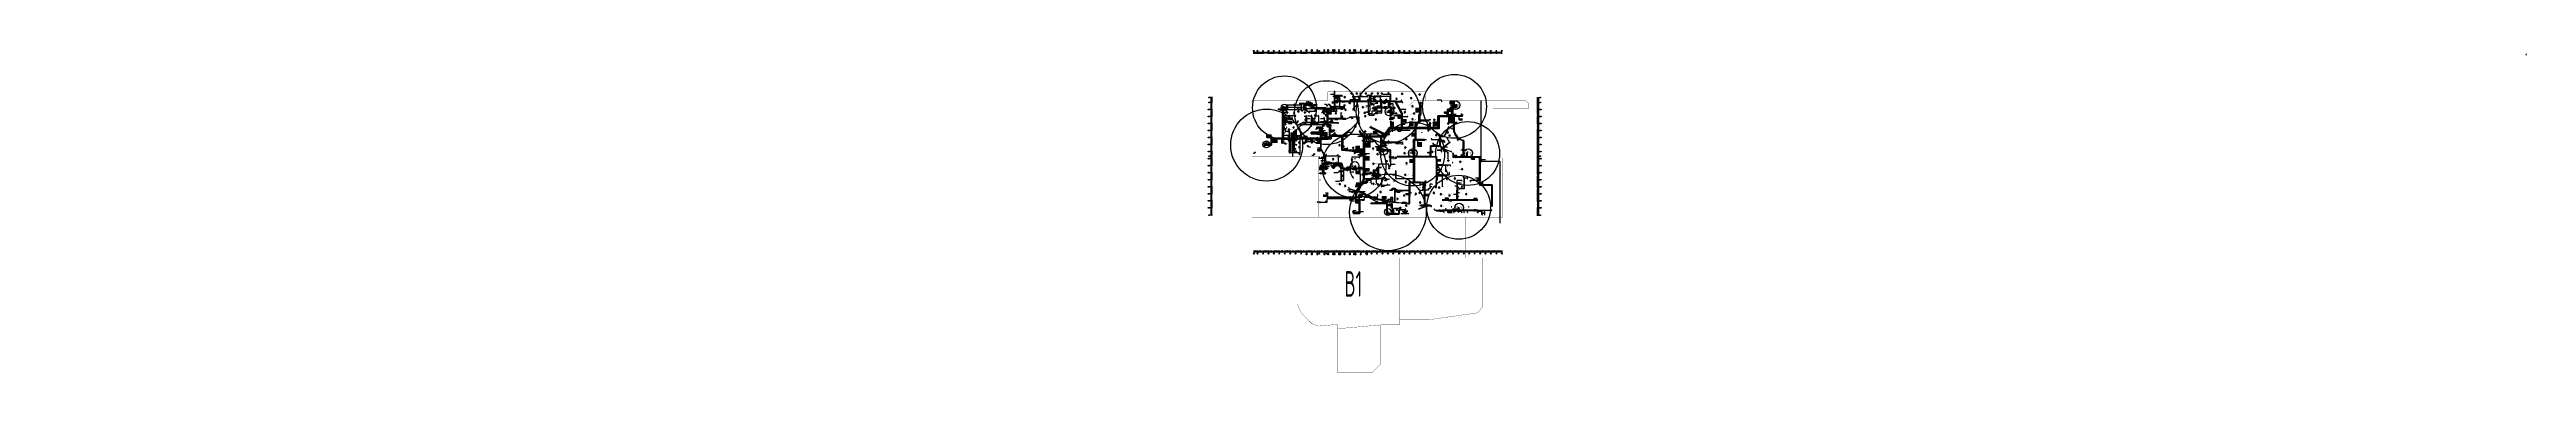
# Model space of a CAD drawing. Extents: x 0 to 3879896, y -114000 to 391286.
import ezdxf
from ezdxf.enums import TextEntityAlignment as Align

# ---------------------------------------------------------------- set-up
doc = ezdxf.new("R2010")
doc.units = 0
doc.header["$LTSCALE"] = 1000
doc.header["$MEASUREMENT"] = 0
for name, pattern in [('CONTINOUS', [0]), ('DASH', [0.35, 0.25, -0.1]), ('DASHED2', [4.5, 3, -1.5]), ('SZGX_a-zzgr$0$DASHDOT2', [6, 3, -1.5, 0, -1.5])]:
    doc.linetypes.add(name, pattern=pattern)
doc.layers.get('0').update_dxf_attribs({"linetype": 'CONTINUOUS'})
doc.layers.get('Defpoints').update_dxf_attribs({"linetype": 'CONTINUOUS'})
for name, color, linetype in [('20170912广田意见修改', 1, 'CONTINUOUS'), ('AE-EL-TXT', 3, 'CONTINUOUS'), ('AP', 7, 'CONTINUOUS'), ('Arc_HATCH', 8, 'CONTINUOUS'), ('Arc_家具布置', 8, 'CONTINUOUS'), ('AXIS', 3, 'CONTINUOUS'), ('AXIS_TEXT', 7, 'CONTINUOUS'), ('A无产权', 5, 'CONTINUOUS'), ('CABLETRAY_DOTE', 5, 'CONTINUOUS'), ('CABLETRAY_WEAK', 6, 'CONTINUOUS'), ('CNI完成面', 8, 'CONTINUOUS'), ('D', 8, 'CONTINUOUS'), ('E-L-LAMP', 11, 'CONTINUOUS'), ('e-LDZ2', 4, 'CONTINUOUS'), ('E-P-NL', 6, 'CONTINUOUS'), ('e-XDD', 7, 'CONTINUOUS'), ('FF-Activities furniture', 8, 'CONTINUOUS'), ('FF-Complete surface', 6, 'CONTINUOUS'), ('FF-Glass partition', 8, 'CONTINUOUS'), ('FF-Room door', 8, 'CONTINUOUS'), ('Furniture', 8, 'CONTINUOUS'), ('LDZ2', 11, 'CONTINUOUS'), ('P-01-活动家具', 3, 'CONTINUOUS'), ('rd-tbk', 1, 'CONTINUOUS'), ('rd-tbn', 7, 'CONTINUOUS'), ('SL-Building wall', 8, 'CONTINUOUS'), ('T-BAS', 11, '485_LINE'), ('T-BSA TEXT', 7, '485_LINE'), ('T-C-CHANNELS', 30, 'CONTINUOUS'), ('T-DIFFUSE', 1, 'CONTINUOUS'), ('T-I-CHANNELS', 2, 'CONTINUOUS'), ('T-INTEGRATE', 1, 'ToTP_LINE'), ('T-METER DATA', 150, 'C_LINE'), ('T-P-G RDJ', 1, 'CONTINOUS'), ('T-R-INTEGRATE', 1, 'CONTINUOUS'), ('T-R-METER DATA', 150, 'CONTINUOUS'), ('T-S-CHANNELS', 4, 'CONTINUOUS'), ('T-SYSTEM', 4, 'CONTINUOUS'), ('T-SYSTEM BLOCK', 4, 'CONTINUOUS'), ('T-TEXT', 7, 'CONTINUOUS'), ('T-TEXT-RD', 3, 'CONTINUOUS'), ('T-TL', 2, 'CONTINUOUS'), ('T-光企', 120, 'CONTINUOUS'), ('T-电源线槽', 1, 'CONTINUOUS'), ('T-结构提条件', 252, 'CONTINUOUS'), ('T-铁塔', 3, 'CONTINUOUS'), ('W-3X_VP_消防立管', 6, 'CONTINUOUS'), ('W-辅助线_可见不打印_0', 252, 'CONTINUOUS'), ('WALL', 2, 'CONTINUOUS'), ('WIRE-通讯', 4, 'CONTINUOUS'), ('XD', 3, 'CONTINUOUS'), ('XDD', 3, 'CONTINUOUS'), ('Y-业态及工程条件', 1, 'CONTINUOUS'), ('地面灯箱字体', 7, 'CONTINUOUS')]:
    doc.layers.add(name, color=color, linetype=linetype)
for name, color, linetype, lineweight in [('A-ANNO-SYMB', 3, 'CONTINUOUS', 25), ('Arc_建筑红线', 1, 'CONTINUOUS', 40), ('家具外线', 8, 'CONTINUOUS', 20)]:
    doc.layers.add(name, color=color, linetype=linetype, lineweight=lineweight)
doc.layers.add('T-2017.8修改', color=2, linetype='C_LINE', plot=False)
doc.styles.add('_TCH_AXIS', font='COMPLEX', dxfattribs={"bigfont": 'GBCBIG'})
doc.styles.add('_TCH_DIM', font='SIMPLEX', dxfattribs={"bigfont": 'GBCBIG'})
doc.styles.add('_TCH_LABEL', font='COMPLEX', dxfattribs={"bigfont": 'GBCBIG'})
doc.styles.add('_TEL_DIM', font='SIMPLEX', dxfattribs={"width": 0.8, "height": 3.5, "bigfont": 'HZTXT'})
doc.styles.add('DIM_FONT', font='SIMPLEX', dxfattribs={"width": 0.7, "bigfont": 'GBCBIG'})
doc.styles.add('GBSTYLE', font='gbxwxt.shx', dxfattribs={"width": 0.6, "bigfont": 'gbhzfs.shx'})
doc.styles.add('HZF', font='txtd.shx', dxfattribs={"width": 0.8, "bigfont": 'hztxt.shx'})
doc.styles.add('HZTXT1', font='txtd.shx', dxfattribs={"width": 0.7, "bigfont": 'hztxt.shx'})
doc.styles.get("Standard").update_dxf_attribs({"font": 'GBENOR', "bigfont": 'GBCBIG'})
doc.styles.add('XG-02', font='')
doc.styles.add('xh-pb$0$GBSTYLE', font='gbxwxt.shx', dxfattribs={"width": 0.6, "bigfont": 'gbhzfs.shx'})
doc.styles.add('黑体', font='simhei.ttf', dxfattribs={"width": 0.8})
doc.styles.add('黑體', font='simhei.ttf', dxfattribs={"width": 0.8})
doc.styles.get('XG-02').set_extended_font_data('FZXiYuan-M01S')
doc.linetypes.add('485_LINE', pattern='A,25.7,-3.58,["485",Standard,S=2.54,R=0,X=-3.2,Y=-1.27],-3.85', length=33.13)
doc.linetypes.add('C_LINE', pattern='A,25.7,-2.08,["C",Standard,S=2.54,R=0,X=-0.54,Y=-1.27],-2.35', length=30.13)
doc.linetypes.add('ToTP_LINE', pattern='A,25.7,-6.08,["TO,TP",Standard,S=2.54,R=0,X=-4.5,Y=-1.27],-6.85', length=38.63)
doc.dimstyles.new('DIMN', dxfattribs={"dimscale": 1.5, "dimtxt": 300, "dimasz": 100, "dimexe": 250, "dimexo": 300, "dimgap": 150, "dimtad": 1, "dimdec": 0, "dimzin": 0, "dimdsep": 46, "dimtxsty": 'DIM_FONT', "dimblk": 'ARCHTICK', "dimcen": 0.09, "dimclrt": 7, "dimazin": 2, "dimtfac": 1, "dimtdec": 0, "dimtix": 1, "dimtmove": 2, "dimatfit": 3, "dimldrblk": 'ARCHTICK', "dimfxl": 1, "dimtolj": 1, "dimtzin": 0, "dimarcsym": 0})
doc.dimstyles.get("Standard").update_dxf_attribs({"dimscale": 100, "dimtxt": 3.5, "dimasz": 1, "dimexe": 2.5, "dimexo": 3, "dimgap": 1.5, "dimtad": 1, "dimdec": 0, "dimzin": 0, "dimdsep": 46, "dimtxsty": 'Standard', "dimblk": 'ARCHTICK', "dimcen": 0.09, "dimadec": 0, "dimazin": 0, "dimtfac": 1, "dimtdec": 0, "dimtix": 1, "dimtmove": 2, "dimatfit": 3, "dimldrblk": 'ARCHTICK', "dimfxl": 1, "dimtolj": 1, "dimtzin": 0, "dimarcsym": 0})
pattern_1 = [(45, (0, 0), (-112.253202, 112.253202), [])]

# ---------------------------------------------------------------- blocks, each defined once
blk = doc.blocks.new('_ArchTick')
at = {"color": 0, "linetype": 'ByBlock', "const_width": 0.4}
blk.add_lwpolyline([(-0.5, -0.5), (0.5, 0.5)], dxfattribs=at)
blk = doc.blocks.new('*D455')
at = {"layer": 'AXIS', "color": 0, "lineweight": -2}
for p, q in [((2331471, 316400), (2332496, 316400)), ((2332121, 316400), (2332121, 132000)), ((2331471, 132000), (2332496, 132000))]:
    blk.add_line(p, q, dxfattribs=at)
at = {"layer": 'Defpoints', "color": 0, "transparency": 16777216}
for p in [(2331021, 316400), (2331021, 132000), (2332121, 132000)]:
    blk.add_point(p, dxfattribs=at)
at = {"layer": 'AXIS', "color": 0, "lineweight": -2, "xscale": 150, "yscale": 150, "zscale": 150}
for p, rotation in [((2332121, 316400), 90), ((2332121, 132000), 270)]:
    blk.add_blockref('_ArchTick', p, dxfattribs=dict(at, rotation=rotation))
at = {"layer": 'AXIS', "color": 7, "insert": (2331671, 224200), "char_height": 450, "attachment_point": 5, "rotation": 90, "style": 'DIM_FONT'}
blk.add_mtext('\\A1;184400', dxfattribs=at)
blk = doc.blocks.new('*D456')
at = {"layer": 'AXIS', "color": 0, "lineweight": -2}
for p, q in [((2330271, 143600), (2331296, 143600)), ((2330271, 132000), (2331296, 132000)), ((2330921, 132000), (2330921, 143600))]:
    blk.add_line(p, q, dxfattribs=at)
at = {"layer": 'Defpoints', "color": 0, "transparency": 16777216}
for p in [(2329821, 143600), (2329821, 132000), (2330921, 143600)]:
    blk.add_point(p, dxfattribs=at)
at = {"layer": 'AXIS', "color": 0, "lineweight": -2, "xscale": 150, "yscale": 150, "zscale": 150}
for p, rotation in [((2330921, 143600), 90), ((2330921, 132000), 270)]:
    blk.add_blockref('_ArchTick', p, dxfattribs=dict(at, rotation=rotation))
at = {"layer": 'AXIS', "color": 7, "insert": (2330471, 137800), "char_height": 450, "attachment_point": 5, "rotation": 90, "style": 'DIM_FONT'}
blk.add_mtext('\\A1;11600', dxfattribs=at)
blk = doc.blocks.new('*D457')
at = {"layer": 'AXIS', "color": 0, "lineweight": -2}
for p, q in [((2330271, 154600), (2331296, 154600)), ((2330271, 143600), (2331296, 143600)), ((2330921, 154600), (2330921, 143600))]:
    blk.add_line(p, q, dxfattribs=at)
at = {"layer": 'Defpoints', "color": 0, "transparency": 16777216}
for p in [(2329821, 154600), (2329821, 143600), (2330921, 143600)]:
    blk.add_point(p, dxfattribs=at)
at = {"layer": 'AXIS', "color": 0, "lineweight": -2, "xscale": 150, "yscale": 150, "zscale": 150}
for p, rotation in [((2330921, 154600), 90), ((2330921, 143600), 270)]:
    blk.add_blockref('_ArchTick', p, dxfattribs=dict(at, rotation=rotation))
at = {"layer": 'AXIS', "color": 7, "insert": (2330471, 149100), "char_height": 450, "attachment_point": 5, "rotation": 90, "style": 'DIM_FONT'}
blk.add_mtext('\\A1;11000', dxfattribs=at)
blk = doc.blocks.new('*D458')
at = {"layer": 'AXIS', "color": 0, "lineweight": -2}
for p, q in [((2330271, 157500), (2331296, 157500)), ((2330921, 154600), (2330921, 157500)), ((2330271, 154600), (2331296, 154600))]:
    blk.add_line(p, q, dxfattribs=at)
at = {"layer": 'Defpoints', "color": 0, "transparency": 16777216}
for p in [(2329821, 157500), (2330921, 157500), (2329821, 154600)]:
    blk.add_point(p, dxfattribs=at)
at = {"layer": 'AXIS', "color": 0, "lineweight": -2, "xscale": 150, "yscale": 150, "zscale": 150}
for p, rotation in [((2330921, 157500), 90), ((2330921, 154600), 270)]:
    blk.add_blockref('_ArchTick', p, dxfattribs=dict(at, rotation=rotation))
at = {"layer": 'AXIS', "color": 7, "insert": (2330471, 156050), "char_height": 450, "attachment_point": 5, "rotation": 90, "style": 'DIM_FONT'}
blk.add_mtext('\\A1;2900', dxfattribs=at)
blk = doc.blocks.new('*D459')
at = {"layer": 'AXIS', "color": 0, "lineweight": -2}
for p, q in [((2330271, 165600), (2331296, 165600)), ((2330271, 157500), (2331296, 157500)), ((2330921, 165600), (2330921, 157500))]:
    blk.add_line(p, q, dxfattribs=at)
at = {"layer": 'Defpoints', "color": 0, "transparency": 16777216}
for p in [(2329821, 165600), (2329821, 157500), (2330921, 157500)]:
    blk.add_point(p, dxfattribs=at)
at = {"layer": 'AXIS', "color": 0, "lineweight": -2, "xscale": 150, "yscale": 150, "zscale": 150}
for p, rotation in [((2330921, 165600), 90), ((2330921, 157500), 270)]:
    blk.add_blockref('_ArchTick', p, dxfattribs=dict(at, rotation=rotation))
at = {"layer": 'AXIS', "color": 7, "insert": (2330471, 161550), "char_height": 450, "attachment_point": 5, "rotation": 90, "style": 'DIM_FONT'}
blk.add_mtext('\\A1;8100', dxfattribs=at)
blk = doc.blocks.new('*D460')
at = {"layer": 'AXIS', "color": 0, "lineweight": -2}
for p, q in [((2330271, 172400), (2331296, 172400)), ((2330271, 165600), (2331296, 165600)), ((2330921, 165600), (2330921, 172400))]:
    blk.add_line(p, q, dxfattribs=at)
at = {"layer": 'Defpoints', "color": 0, "transparency": 16777216}
for p in [(2329821, 172400), (2329821, 165600), (2330921, 172400)]:
    blk.add_point(p, dxfattribs=at)
at = {"layer": 'AXIS', "color": 0, "lineweight": -2, "xscale": 150, "yscale": 150, "zscale": 150}
for p, rotation in [((2330921, 172400), 90), ((2330921, 165600), 270)]:
    blk.add_blockref('_ArchTick', p, dxfattribs=dict(at, rotation=rotation))
at = {"layer": 'AXIS', "color": 7, "insert": (2330471, 169000), "char_height": 450, "attachment_point": 5, "rotation": 90, "style": 'DIM_FONT'}
blk.add_mtext('\\A1;6800', dxfattribs=at)
blk = doc.blocks.new('*D461')
at = {"layer": 'AXIS', "color": 0, "lineweight": -2}
for p, q in [((2330271, 176600), (2331296, 176600)), ((2330271, 172400), (2331296, 172400)), ((2330921, 176600), (2330921, 172400))]:
    blk.add_line(p, q, dxfattribs=at)
at = {"layer": 'Defpoints', "color": 0, "transparency": 16777216}
for p in [(2329821, 176600), (2329821, 172400), (2330921, 172400)]:
    blk.add_point(p, dxfattribs=at)
at = {"layer": 'AXIS', "color": 0, "lineweight": -2, "xscale": 150, "yscale": 150, "zscale": 150}
for p, rotation in [((2330921, 176600), 90), ((2330921, 172400), 270)]:
    blk.add_blockref('_ArchTick', p, dxfattribs=dict(at, rotation=rotation))
at = {"layer": 'AXIS', "color": 7, "insert": (2330471, 174500), "char_height": 450, "attachment_point": 5, "rotation": 90, "style": 'DIM_FONT'}
blk.add_mtext('\\A1;4200', dxfattribs=at)
blk = doc.blocks.new('*D462')
at = {"layer": 'AXIS', "color": 0, "lineweight": -2}
for p, q in [((2330271, 187600), (2331296, 187600)), ((2330271, 176600), (2331296, 176600)), ((2330921, 176600), (2330921, 187600))]:
    blk.add_line(p, q, dxfattribs=at)
at = {"layer": 'Defpoints', "color": 0, "transparency": 16777216}
for p in [(2329821, 187600), (2329821, 176600), (2330921, 187600)]:
    blk.add_point(p, dxfattribs=at)
at = {"layer": 'AXIS', "color": 0, "lineweight": -2, "xscale": 150, "yscale": 150, "zscale": 150}
for p, rotation in [((2330921, 187600), 90), ((2330921, 176600), 270)]:
    blk.add_blockref('_ArchTick', p, dxfattribs=dict(at, rotation=rotation))
at = {"layer": 'AXIS', "color": 7, "insert": (2330471, 182100), "char_height": 450, "attachment_point": 5, "rotation": 90, "style": 'DIM_FONT'}
blk.add_mtext('\\A1;11000', dxfattribs=at)
blk = doc.blocks.new('*D463')
at = {"layer": 'AXIS', "color": 0, "lineweight": -2}
for p, q in [((2330271, 193700), (2331296, 193700)), ((2330271, 187600), (2331296, 187600)), ((2330921, 187600), (2330921, 193700))]:
    blk.add_line(p, q, dxfattribs=at)
at = {"layer": 'Defpoints', "color": 0, "transparency": 16777216}
for p in [(2329821, 193700), (2329821, 187600), (2330921, 193700)]:
    blk.add_point(p, dxfattribs=at)
at = {"layer": 'AXIS', "color": 0, "lineweight": -2, "xscale": 150, "yscale": 150, "zscale": 150}
for p, rotation in [((2330921, 193700), 90), ((2330921, 187600), 270)]:
    blk.add_blockref('_ArchTick', p, dxfattribs=dict(at, rotation=rotation))
at = {"layer": 'AXIS', "color": 7, "insert": (2330471, 190650), "char_height": 450, "attachment_point": 5, "rotation": 90, "style": 'DIM_FONT'}
blk.add_mtext('\\A1;6100', dxfattribs=at)
blk = doc.blocks.new('*D464')
at = {"layer": 'AXIS', "color": 0, "lineweight": -2}
for p, q in [((2330271, 198600), (2331296, 198600)), ((2330921, 198600), (2330921, 193700)), ((2330271, 193700), (2331296, 193700))]:
    blk.add_line(p, q, dxfattribs=at)
at = {"layer": 'Defpoints', "color": 0, "transparency": 16777216}
for p in [(2329821, 198600), (2329821, 193700), (2330921, 193700)]:
    blk.add_point(p, dxfattribs=at)
at = {"layer": 'AXIS', "color": 0, "lineweight": -2, "xscale": 150, "yscale": 150, "zscale": 150}
for p, rotation in [((2330921, 198600), 90), ((2330921, 193700), 270)]:
    blk.add_blockref('_ArchTick', p, dxfattribs=dict(at, rotation=rotation))
at = {"layer": 'AXIS', "color": 7, "insert": (2330471, 196150), "char_height": 450, "attachment_point": 5, "rotation": 90, "style": 'DIM_FONT'}
blk.add_mtext('\\A1;4900', dxfattribs=at)
blk = doc.blocks.new('*D465')
at = {"layer": 'AXIS', "color": 0, "lineweight": -2}
for p, q in [((2330271, 202100), (2331296, 202100)), ((2330271, 198600), (2331296, 198600)), ((2330921, 198600), (2330921, 202100))]:
    blk.add_line(p, q, dxfattribs=at)
at = {"layer": 'Defpoints', "color": 0, "transparency": 16777216}
for p in [(2329821, 202100), (2329821, 198600), (2330921, 202100)]:
    blk.add_point(p, dxfattribs=at)
at = {"layer": 'AXIS', "color": 0, "lineweight": -2, "xscale": 150, "yscale": 150, "zscale": 150}
for p, rotation in [((2330921, 202100), 90), ((2330921, 198600), 270)]:
    blk.add_blockref('_ArchTick', p, dxfattribs=dict(at, rotation=rotation))
at = {"layer": 'AXIS', "color": 7, "insert": (2330471, 200350), "char_height": 450, "attachment_point": 5, "rotation": 90, "style": 'DIM_FONT'}
blk.add_mtext('\\A1;3500', dxfattribs=at)
blk = doc.blocks.new('*D466')
at = {"layer": 'AXIS', "color": 0, "lineweight": -2}
for p, q in [((2330271, 209600), (2331296, 209600)), ((2330271, 202100), (2331296, 202100)), ((2330921, 209600), (2330921, 202100))]:
    blk.add_line(p, q, dxfattribs=at)
at = {"layer": 'Defpoints', "color": 0, "transparency": 16777216}
for p in [(2329821, 209600), (2329821, 202100), (2330921, 202100)]:
    blk.add_point(p, dxfattribs=at)
at = {"layer": 'AXIS', "color": 0, "lineweight": -2, "xscale": 150, "yscale": 150, "zscale": 150}
for p, rotation in [((2330921, 209600), 90), ((2330921, 202100), 270)]:
    blk.add_blockref('_ArchTick', p, dxfattribs=dict(at, rotation=rotation))
at = {"layer": 'AXIS', "color": 7, "insert": (2330471, 205850), "char_height": 450, "attachment_point": 5, "rotation": 90, "style": 'DIM_FONT'}
blk.add_mtext('\\A1;7500', dxfattribs=at)
blk = doc.blocks.new('*D467')
at = {"layer": 'AXIS', "color": 0, "lineweight": -2}
for p, q in [((2330271, 220600), (2331296, 220600)), ((2330271, 209600), (2331296, 209600)), ((2330921, 209600), (2330921, 220600))]:
    blk.add_line(p, q, dxfattribs=at)
at = {"layer": 'Defpoints', "color": 0, "transparency": 16777216}
for p in [(2329821, 220600), (2329821, 209600), (2330921, 220600)]:
    blk.add_point(p, dxfattribs=at)
at = {"layer": 'AXIS', "color": 0, "lineweight": -2, "xscale": 150, "yscale": 150, "zscale": 150}
for p, rotation in [((2330921, 220600), 90), ((2330921, 209600), 270)]:
    blk.add_blockref('_ArchTick', p, dxfattribs=dict(at, rotation=rotation))
at = {"layer": 'AXIS', "color": 7, "insert": (2330471, 215100), "char_height": 450, "attachment_point": 5, "rotation": 90, "style": 'DIM_FONT'}
blk.add_mtext('\\A1;11000', dxfattribs=at)
blk = doc.blocks.new('*D468')
at = {"layer": 'AXIS', "color": 0, "lineweight": -2}
for p, q in [((2330271, 224400), (2331296, 224400)), ((2330271, 220600), (2331296, 220600)), ((2330921, 224400), (2330921, 220600))]:
    blk.add_line(p, q, dxfattribs=at)
at = {"layer": 'Defpoints', "color": 0, "transparency": 16777216}
for p in [(2329821, 224400), (2329821, 220600), (2330921, 220600)]:
    blk.add_point(p, dxfattribs=at)
at = {"layer": 'AXIS', "color": 0, "lineweight": -2, "xscale": 150, "yscale": 150, "zscale": 150}
for p, rotation in [((2330921, 224400), 90), ((2330921, 220600), 270)]:
    blk.add_blockref('_ArchTick', p, dxfattribs=dict(at, rotation=rotation))
at = {"layer": 'AXIS', "color": 7, "insert": (2330471, 222500), "char_height": 450, "attachment_point": 5, "rotation": 90, "style": 'DIM_FONT'}
blk.add_mtext('\\A1;3800', dxfattribs=at)
blk = doc.blocks.new('*D469')
at = {"layer": 'AXIS', "color": 0, "lineweight": -2}
for p, q in [((2330271, 231600), (2331296, 231600)), ((2330271, 224400), (2331296, 224400)), ((2330921, 224400), (2330921, 231600))]:
    blk.add_line(p, q, dxfattribs=at)
at = {"layer": 'Defpoints', "color": 0, "transparency": 16777216}
for p in [(2329821, 231600), (2329821, 224400), (2330921, 231600)]:
    blk.add_point(p, dxfattribs=at)
at = {"layer": 'AXIS', "color": 0, "lineweight": -2, "xscale": 150, "yscale": 150, "zscale": 150}
for p, rotation in [((2330921, 231600), 90), ((2330921, 224400), 270)]:
    blk.add_blockref('_ArchTick', p, dxfattribs=dict(at, rotation=rotation))
at = {"layer": 'AXIS', "color": 7, "insert": (2330471, 228000), "char_height": 450, "attachment_point": 5, "rotation": 90, "style": 'DIM_FONT'}
blk.add_mtext('\\A1;7200', dxfattribs=at)
blk = doc.blocks.new('*D470')
at = {"layer": 'AXIS', "color": 0, "lineweight": -2}
for p, q in [((2330271, 242600), (2331296, 242600)), ((2330921, 242600), (2330921, 231600)), ((2330271, 231600), (2331296, 231600))]:
    blk.add_line(p, q, dxfattribs=at)
at = {"layer": 'Defpoints', "color": 0, "transparency": 16777216}
for p in [(2329821, 242600), (2329821, 231600), (2330921, 231600)]:
    blk.add_point(p, dxfattribs=at)
at = {"layer": 'AXIS', "color": 0, "lineweight": -2, "xscale": 150, "yscale": 150, "zscale": 150}
for p, rotation in [((2330921, 242600), 90), ((2330921, 231600), 270)]:
    blk.add_blockref('_ArchTick', p, dxfattribs=dict(at, rotation=rotation))
at = {"layer": 'AXIS', "color": 7, "insert": (2330471, 237100), "char_height": 450, "attachment_point": 5, "rotation": 90, "style": 'DIM_FONT'}
blk.add_mtext('\\A1;11000', dxfattribs=at)
blk = doc.blocks.new('*D471')
at = {"layer": 'AXIS', "color": 0, "lineweight": -2}
for p, q in [((2330271, 253600), (2331296, 253600)), ((2330271, 242600), (2331296, 242600)), ((2330921, 242600), (2330921, 253600))]:
    blk.add_line(p, q, dxfattribs=at)
at = {"layer": 'Defpoints', "color": 0, "transparency": 16777216}
for p in [(2329821, 253600), (2329821, 242600), (2330921, 253600)]:
    blk.add_point(p, dxfattribs=at)
at = {"layer": 'AXIS', "color": 0, "lineweight": -2, "xscale": 150, "yscale": 150, "zscale": 150}
for p, rotation in [((2330921, 253600), 90), ((2330921, 242600), 270)]:
    blk.add_blockref('_ArchTick', p, dxfattribs=dict(at, rotation=rotation))
at = {"layer": 'AXIS', "color": 7, "insert": (2330471, 248100), "char_height": 450, "attachment_point": 5, "rotation": 90, "style": 'DIM_FONT'}
blk.add_mtext('\\A1;11000', dxfattribs=at)
blk = doc.blocks.new('*D472')
at = {"layer": 'AXIS', "color": 0, "lineweight": -2}
for p, q in [((2330271, 264600), (2331296, 264600)), ((2330271, 253600), (2331296, 253600)), ((2330921, 264600), (2330921, 253600))]:
    blk.add_line(p, q, dxfattribs=at)
at = {"layer": 'Defpoints', "color": 0, "transparency": 16777216}
for p in [(2329821, 264600), (2329821, 253600), (2330921, 253600)]:
    blk.add_point(p, dxfattribs=at)
at = {"layer": 'AXIS', "color": 0, "lineweight": -2, "xscale": 150, "yscale": 150, "zscale": 150}
for p, rotation in [((2330921, 264600), 90), ((2330921, 253600), 270)]:
    blk.add_blockref('_ArchTick', p, dxfattribs=dict(at, rotation=rotation))
at = {"layer": 'AXIS', "color": 7, "insert": (2330471, 259100), "char_height": 450, "attachment_point": 5, "rotation": 90, "style": 'DIM_FONT'}
blk.add_mtext('\\A1;11000', dxfattribs=at)
blk = doc.blocks.new('*D473')
at = {"layer": 'AXIS', "color": 0, "lineweight": -2}
for p, q in [((2330271, 267300), (2331296, 267300)), ((2330271, 264600), (2331296, 264600)), ((2330921, 264600), (2330921, 267300))]:
    blk.add_line(p, q, dxfattribs=at)
at = {"layer": 'Defpoints', "color": 0, "transparency": 16777216}
for p in [(2329821, 267300), (2329821, 264600), (2330921, 267300)]:
    blk.add_point(p, dxfattribs=at)
at = {"layer": 'AXIS', "color": 0, "lineweight": -2, "xscale": 150, "yscale": 150, "zscale": 150}
for p, rotation in [((2330921, 267300), 90), ((2330921, 264600), 270)]:
    blk.add_blockref('_ArchTick', p, dxfattribs=dict(at, rotation=rotation))
at = {"layer": 'AXIS', "color": 7, "insert": (2330471, 265950), "char_height": 450, "attachment_point": 5, "rotation": 90, "style": 'DIM_FONT'}
blk.add_mtext('\\A1;2700', dxfattribs=at)
blk = doc.blocks.new('*D474')
at = {"layer": 'AXIS', "color": 0, "lineweight": -2}
for p, q in [((2330271, 275600), (2331296, 275600)), ((2330921, 275600), (2330921, 267300)), ((2330271, 267300), (2331296, 267300))]:
    blk.add_line(p, q, dxfattribs=at)
at = {"layer": 'Defpoints', "color": 0, "transparency": 16777216}
for p in [(2329821, 275600), (2329821, 267300), (2330921, 267300)]:
    blk.add_point(p, dxfattribs=at)
at = {"layer": 'AXIS', "color": 0, "lineweight": -2, "xscale": 150, "yscale": 150, "zscale": 150}
for p, rotation in [((2330921, 275600), 90), ((2330921, 267300), 270)]:
    blk.add_blockref('_ArchTick', p, dxfattribs=dict(at, rotation=rotation))
at = {"layer": 'AXIS', "color": 7, "insert": (2330471, 271450), "char_height": 450, "attachment_point": 5, "rotation": 90, "style": 'DIM_FONT'}
blk.add_mtext('\\A1;8300', dxfattribs=at)
blk = doc.blocks.new('*D475')
at = {"layer": 'AXIS', "color": 0, "lineweight": -2}
for p, q in [((2330271, 286600), (2331296, 286600)), ((2330271, 275600), (2331296, 275600)), ((2330921, 275600), (2330921, 286600))]:
    blk.add_line(p, q, dxfattribs=at)
at = {"layer": 'Defpoints', "color": 0, "transparency": 16777216}
for p in [(2329821, 286600), (2329821, 275600), (2330921, 286600)]:
    blk.add_point(p, dxfattribs=at)
at = {"layer": 'AXIS', "color": 0, "lineweight": -2, "xscale": 150, "yscale": 150, "zscale": 150}
for p, rotation in [((2330921, 286600), 90), ((2330921, 275600), 270)]:
    blk.add_blockref('_ArchTick', p, dxfattribs=dict(at, rotation=rotation))
at = {"layer": 'AXIS', "color": 7, "insert": (2330471, 281100), "char_height": 450, "attachment_point": 5, "rotation": 90, "style": 'DIM_FONT'}
blk.add_mtext('\\A1;11000', dxfattribs=at)
blk = doc.blocks.new('*D476')
at = {"layer": 'AXIS', "color": 0, "lineweight": -2}
for p, q in [((2330271, 291100), (2331296, 291100)), ((2330271, 286600), (2331296, 286600)), ((2330921, 291100), (2330921, 286600))]:
    blk.add_line(p, q, dxfattribs=at)
at = {"layer": 'Defpoints', "color": 0, "transparency": 16777216}
for p in [(2329821, 291100), (2329821, 286600), (2330921, 286600)]:
    blk.add_point(p, dxfattribs=at)
at = {"layer": 'AXIS', "color": 0, "lineweight": -2, "xscale": 150, "yscale": 150, "zscale": 150}
for p, rotation in [((2330921, 291100), 90), ((2330921, 286600), 270)]:
    blk.add_blockref('_ArchTick', p, dxfattribs=dict(at, rotation=rotation))
at = {"layer": 'AXIS', "color": 7, "insert": (2330471, 288850), "char_height": 450, "attachment_point": 5, "rotation": 90, "style": 'DIM_FONT'}
blk.add_mtext('\\A1;4500', dxfattribs=at)
blk = doc.blocks.new('*D477')
at = {"layer": 'AXIS', "color": 0, "lineweight": -2}
for p, q in [((2330271, 295900), (2331296, 295900)), ((2330271, 291100), (2331296, 291100)), ((2330921, 291100), (2330921, 295900))]:
    blk.add_line(p, q, dxfattribs=at)
at = {"layer": 'Defpoints', "color": 0, "transparency": 16777216}
for p in [(2329821, 295900), (2329821, 291100), (2330921, 295900)]:
    blk.add_point(p, dxfattribs=at)
at = {"layer": 'AXIS', "color": 0, "lineweight": -2, "xscale": 150, "yscale": 150, "zscale": 150}
for p, rotation in [((2330921, 295900), 90), ((2330921, 291100), 270)]:
    blk.add_blockref('_ArchTick', p, dxfattribs=dict(at, rotation=rotation))
at = {"layer": 'AXIS', "color": 7, "insert": (2330471, 293500), "char_height": 450, "attachment_point": 5, "rotation": 90, "style": 'DIM_FONT'}
blk.add_mtext('\\A1;4800', dxfattribs=at)
blk = doc.blocks.new('*D478')
at = {"layer": 'AXIS', "color": 0, "lineweight": -2}
for p, q in [((2330271, 297600), (2331296, 297600)), ((2330271, 295900), (2331296, 295900)), ((2330921, 297600), (2330921, 295900))]:
    blk.add_line(p, q, dxfattribs=at)
at = {"layer": 'Defpoints', "color": 0, "transparency": 16777216}
for p in [(2329821, 297600), (2329821, 295900), (2330921, 295900)]:
    blk.add_point(p, dxfattribs=at)
at = {"layer": 'AXIS', "color": 0, "lineweight": -2, "xscale": 150, "yscale": 150, "zscale": 150}
for p, rotation in [((2330921, 297600), 90), ((2330921, 295900), 270)]:
    blk.add_blockref('_ArchTick', p, dxfattribs=dict(at, rotation=rotation))
at = {"layer": 'AXIS', "color": 7, "insert": (2330471, 296750), "char_height": 450, "attachment_point": 5, "rotation": 90, "style": 'DIM_FONT'}
blk.add_mtext('\\A1;1700', dxfattribs=at)
blk = doc.blocks.new('*D479')
at = {"layer": 'AXIS', "color": 0, "lineweight": -2}
for p, q in [((2330271, 300200), (2331296, 300200)), ((2330271, 297600), (2331296, 297600)), ((2330921, 297600), (2330921, 300200))]:
    blk.add_line(p, q, dxfattribs=at)
at = {"layer": 'Defpoints', "color": 0, "transparency": 16777216}
for p in [(2329821, 300200), (2329821, 297600), (2330921, 300200)]:
    blk.add_point(p, dxfattribs=at)
at = {"layer": 'AXIS', "color": 0, "lineweight": -2, "xscale": 150, "yscale": 150, "zscale": 150}
for p, rotation in [((2330921, 300200), 90), ((2330921, 297600), 270)]:
    blk.add_blockref('_ArchTick', p, dxfattribs=dict(at, rotation=rotation))
at = {"layer": 'AXIS', "color": 7, "insert": (2330471, 298900), "char_height": 450, "attachment_point": 5, "rotation": 90, "style": 'DIM_FONT'}
blk.add_mtext('\\A1;2600', dxfattribs=at)
blk = doc.blocks.new('*D480')
at = {"layer": 'AXIS', "color": 0, "lineweight": -2}
for p, q in [((2330271, 308600), (2331296, 308600)), ((2330271, 300200), (2331296, 300200)), ((2330921, 308600), (2330921, 300200))]:
    blk.add_line(p, q, dxfattribs=at)
at = {"layer": 'Defpoints', "color": 0, "transparency": 16777216}
for p in [(2329821, 308600), (2329821, 300200), (2330921, 300200)]:
    blk.add_point(p, dxfattribs=at)
at = {"layer": 'AXIS', "color": 0, "lineweight": -2, "xscale": 150, "yscale": 150, "zscale": 150}
for p, rotation in [((2330921, 308600), 90), ((2330921, 300200), 270)]:
    blk.add_blockref('_ArchTick', p, dxfattribs=dict(at, rotation=rotation))
at = {"layer": 'AXIS', "color": 7, "insert": (2330471, 304400), "char_height": 450, "attachment_point": 5, "rotation": 90, "style": 'DIM_FONT'}
blk.add_mtext('\\A1;8400', dxfattribs=at)
blk = doc.blocks.new('*D481')
at = {"layer": 'AXIS', "color": 0, "lineweight": -2}
for p, q in [((2330271, 316400), (2331296, 316400)), ((2330921, 308600), (2330921, 316400)), ((2330271, 308600), (2331296, 308600))]:
    blk.add_line(p, q, dxfattribs=at)
at = {"layer": 'Defpoints', "color": 0, "transparency": 16777216}
for p in [(2329821, 316400), (2330921, 316400), (2329821, 308600)]:
    blk.add_point(p, dxfattribs=at)
at = {"layer": 'AXIS', "color": 0, "lineweight": -2, "xscale": 150, "yscale": 150, "zscale": 150}
for p, rotation in [((2330921, 316400), 90), ((2330921, 308600), 270)]:
    blk.add_blockref('_ArchTick', p, dxfattribs=dict(at, rotation=rotation))
at = {"layer": 'AXIS', "color": 7, "insert": (2330471, 312500), "char_height": 450, "attachment_point": 5, "rotation": 90, "style": 'DIM_FONT'}
blk.add_mtext('\\A1;7800', dxfattribs=at)
blk = doc.blocks.new('*D482')
at = {"layer": 'AXIS', "color": 0, "lineweight": -2}
for p, q in [((1988621, 76550), (1988621, 75525)), ((1988621, 75900), (1996821, 75900)), ((1996821, 76550), (1996821, 75525))]:
    blk.add_line(p, q, dxfattribs=at)
at = {"layer": 'Defpoints', "color": 0, "transparency": 16777216}
for p in [(1988621, 77000), (1996821, 77000), (1996821, 75900)]:
    blk.add_point(p, dxfattribs=at)
at = {"layer": 'AXIS', "color": 0, "lineweight": -2, "xscale": 150, "yscale": 150, "zscale": 150, "rotation": 180}
blk.add_blockref('_ArchTick', (1988621, 75900), dxfattribs=at)
at = {"layer": 'AXIS', "color": 0, "lineweight": -2, "xscale": 150, "yscale": 150, "zscale": 150}
blk.add_blockref('_ArchTick', (1996821, 75900), dxfattribs=at)
at = {"layer": 'AXIS', "color": 7, "insert": (1992721, 76350), "char_height": 450, "attachment_point": 5, "style": 'DIM_FONT'}
blk.add_mtext('\\A1;8200', dxfattribs=at)
blk = doc.blocks.new('*D483')
at = {"layer": 'AXIS', "color": 0, "lineweight": -2}
for p, q in [((1886471, 76550), (1886471, 74325)), ((1886471, 74700), (2274821, 74700)), ((2274821, 76550), (2274821, 74325))]:
    blk.add_line(p, q, dxfattribs=at)
at = {"layer": 'Defpoints', "color": 0, "transparency": 16777216}
for p in [(1886471, 77000), (2274821, 77000), (2274821, 74700)]:
    blk.add_point(p, dxfattribs=at)
at = {"layer": 'AXIS', "color": 0, "lineweight": -2, "xscale": 150, "yscale": 150, "zscale": 150, "rotation": 180}
blk.add_blockref('_ArchTick', (1886471, 74700), dxfattribs=at)
at = {"layer": 'AXIS', "color": 0, "lineweight": -2, "xscale": 150, "yscale": 150, "zscale": 150}
blk.add_blockref('_ArchTick', (2274821, 74700), dxfattribs=at)
at = {"layer": 'AXIS', "color": 7, "insert": (2113321, 75150), "char_height": 450, "attachment_point": 5, "style": 'DIM_FONT'}
blk.add_mtext('\\A1;388350', dxfattribs=at)
blk = doc.blocks.new('*D484')
at = {"layer": 'AXIS', "color": 0, "lineweight": -2}
for p, q in [((1996821, 76550), (1996821, 75525)), ((1999621, 75900), (1996821, 75900)), ((1999621, 76550), (1999621, 75525))]:
    blk.add_line(p, q, dxfattribs=at)
at = {"layer": 'Defpoints', "color": 0, "transparency": 16777216}
for p in [(1996821, 77000), (1996821, 75900), (1999621, 77000)]:
    blk.add_point(p, dxfattribs=at)
at = {"layer": 'AXIS', "color": 0, "lineweight": -2, "xscale": 150, "yscale": 150, "zscale": 150, "rotation": 180}
blk.add_blockref('_ArchTick', (1996821, 75900), dxfattribs=at)
at = {"layer": 'AXIS', "color": 0, "lineweight": -2, "xscale": 150, "yscale": 150, "zscale": 150}
blk.add_blockref('_ArchTick', (1999621, 75900), dxfattribs=at)
at = {"layer": 'AXIS', "color": 7, "insert": (1998221, 76350), "char_height": 450, "attachment_point": 5, "style": 'DIM_FONT'}
blk.add_mtext('\\A1;2800', dxfattribs=at)
blk = doc.blocks.new('*D485')
at = {"layer": 'AXIS', "color": 0, "lineweight": -2}
for p, q in [((1999621, 76550), (1999621, 75525)), ((1999621, 75900), (2002821, 75900)), ((2002821, 76550), (2002821, 75525))]:
    blk.add_line(p, q, dxfattribs=at)
at = {"layer": 'Defpoints', "color": 0, "transparency": 16777216}
for p in [(1999621, 77000), (2002821, 77000), (2002821, 75900)]:
    blk.add_point(p, dxfattribs=at)
at = {"layer": 'AXIS', "color": 0, "lineweight": -2, "xscale": 150, "yscale": 150, "zscale": 150, "rotation": 180}
blk.add_blockref('_ArchTick', (1999621, 75900), dxfattribs=at)
at = {"layer": 'AXIS', "color": 0, "lineweight": -2, "xscale": 150, "yscale": 150, "zscale": 150}
blk.add_blockref('_ArchTick', (2002821, 75900), dxfattribs=at)
at = {"layer": 'AXIS', "color": 7, "insert": (2001221, 76350), "char_height": 450, "attachment_point": 5, "style": 'DIM_FONT'}
blk.add_mtext('\\A1;3200', dxfattribs=at)
blk = doc.blocks.new('*D486')
at = {"layer": 'AXIS', "color": 0, "lineweight": -2}
for p, q in [((2002821, 76550), (2002821, 75525)), ((2011321, 75900), (2002821, 75900)), ((2011321, 76550), (2011321, 75525))]:
    blk.add_line(p, q, dxfattribs=at)
at = {"layer": 'Defpoints', "color": 0, "transparency": 16777216}
for p in [(2002821, 77000), (2002821, 75900), (2011321, 77000)]:
    blk.add_point(p, dxfattribs=at)
at = {"layer": 'AXIS', "color": 0, "lineweight": -2, "xscale": 150, "yscale": 150, "zscale": 150, "rotation": 180}
blk.add_blockref('_ArchTick', (2002821, 75900), dxfattribs=at)
at = {"layer": 'AXIS', "color": 0, "lineweight": -2, "xscale": 150, "yscale": 150, "zscale": 150}
blk.add_blockref('_ArchTick', (2011321, 75900), dxfattribs=at)
at = {"layer": 'AXIS', "color": 7, "insert": (2007071, 76350), "char_height": 450, "attachment_point": 5, "style": 'DIM_FONT'}
blk.add_mtext('\\A1;8500', dxfattribs=at)
blk = doc.blocks.new('*D487')
at = {"layer": 'AXIS', "color": 0, "lineweight": -2}
for p, q in [((2011321, 76550), (2011321, 75525)), ((2011321, 75900), (2012321, 75900)), ((2012321, 76550), (2012321, 75525))]:
    blk.add_line(p, q, dxfattribs=at)
at = {"layer": 'Defpoints', "color": 0, "transparency": 16777216}
for p in [(2011321, 77000), (2012321, 77000), (2012321, 75900)]:
    blk.add_point(p, dxfattribs=at)
at = {"layer": 'AXIS', "color": 0, "lineweight": -2, "xscale": 150, "yscale": 150, "zscale": 150, "rotation": 180}
blk.add_blockref('_ArchTick', (2011321, 75900), dxfattribs=at)
at = {"layer": 'AXIS', "color": 0, "lineweight": -2, "xscale": 150, "yscale": 150, "zscale": 150}
blk.add_blockref('_ArchTick', (2012321, 75900), dxfattribs=at)
at = {"layer": 'AXIS', "color": 7, "insert": (2011821, 76350), "char_height": 450, "attachment_point": 5, "style": 'DIM_FONT'}
blk.add_mtext('\\A1;1000', dxfattribs=at)
blk = doc.blocks.new('*D488')
at = {"layer": 'AXIS', "color": 0, "lineweight": -2}
for p, q in [((2012321, 76550), (2012321, 75525)), ((2019821, 75900), (2012321, 75900)), ((2019821, 76550), (2019821, 75525))]:
    blk.add_line(p, q, dxfattribs=at)
at = {"layer": 'Defpoints', "color": 0, "transparency": 16777216}
for p in [(2012321, 77000), (2012321, 75900), (2019821, 77000)]:
    blk.add_point(p, dxfattribs=at)
at = {"layer": 'AXIS', "color": 0, "lineweight": -2, "xscale": 150, "yscale": 150, "zscale": 150, "rotation": 180}
blk.add_blockref('_ArchTick', (2012321, 75900), dxfattribs=at)
at = {"layer": 'AXIS', "color": 0, "lineweight": -2, "xscale": 150, "yscale": 150, "zscale": 150}
blk.add_blockref('_ArchTick', (2019821, 75900), dxfattribs=at)
at = {"layer": 'AXIS', "color": 7, "insert": (2016071, 76350), "char_height": 450, "attachment_point": 5, "style": 'DIM_FONT'}
blk.add_mtext('\\A1;7500', dxfattribs=at)
blk = doc.blocks.new('*D489')
at = {"layer": 'AXIS', "color": 0, "lineweight": -2}
for p, q in [((2019821, 76550), (2019821, 75525)), ((2019821, 75900), (2021521, 75900)), ((2021521, 76550), (2021521, 75525))]:
    blk.add_line(p, q, dxfattribs=at)
at = {"layer": 'Defpoints', "color": 0, "transparency": 16777216}
for p in [(2019821, 77000), (2021521, 77000), (2021521, 75900)]:
    blk.add_point(p, dxfattribs=at)
at = {"layer": 'AXIS', "color": 0, "lineweight": -2, "xscale": 150, "yscale": 150, "zscale": 150, "rotation": 180}
blk.add_blockref('_ArchTick', (2019821, 75900), dxfattribs=at)
at = {"layer": 'AXIS', "color": 0, "lineweight": -2, "xscale": 150, "yscale": 150, "zscale": 150}
blk.add_blockref('_ArchTick', (2021521, 75900), dxfattribs=at)
at = {"layer": 'AXIS', "color": 7, "insert": (2020671, 76350), "char_height": 450, "attachment_point": 5, "style": 'DIM_FONT'}
blk.add_mtext('\\A1;1700', dxfattribs=at)
blk = doc.blocks.new('*D490')
at = {"layer": 'AXIS', "color": 0, "lineweight": -2}
for p, q in [((2021521, 76550), (2021521, 75525)), ((2028321, 75900), (2021521, 75900)), ((2028321, 76550), (2028321, 75525))]:
    blk.add_line(p, q, dxfattribs=at)
at = {"layer": 'Defpoints', "color": 0, "transparency": 16777216}
for p in [(2021521, 77000), (2021521, 75900), (2028321, 77000)]:
    blk.add_point(p, dxfattribs=at)
at = {"layer": 'AXIS', "color": 0, "lineweight": -2, "xscale": 150, "yscale": 150, "zscale": 150, "rotation": 180}
blk.add_blockref('_ArchTick', (2021521, 75900), dxfattribs=at)
at = {"layer": 'AXIS', "color": 0, "lineweight": -2, "xscale": 150, "yscale": 150, "zscale": 150}
blk.add_blockref('_ArchTick', (2028321, 75900), dxfattribs=at)
at = {"layer": 'AXIS', "color": 7, "insert": (2024921, 76350), "char_height": 450, "attachment_point": 5, "style": 'DIM_FONT'}
blk.add_mtext('\\A1;6800', dxfattribs=at)
blk = doc.blocks.new('*D491')
at = {"layer": 'AXIS', "color": 0, "lineweight": -2}
for p, q in [((2028321, 76550), (2028321, 75525)), ((2028321, 75900), (2036821, 75900)), ((2036821, 76550), (2036821, 75525))]:
    blk.add_line(p, q, dxfattribs=at)
at = {"layer": 'Defpoints', "color": 0, "transparency": 16777216}
for p in [(2028321, 77000), (2036821, 77000), (2036821, 75900)]:
    blk.add_point(p, dxfattribs=at)
at = {"layer": 'AXIS', "color": 0, "lineweight": -2, "xscale": 150, "yscale": 150, "zscale": 150, "rotation": 180}
blk.add_blockref('_ArchTick', (2028321, 75900), dxfattribs=at)
at = {"layer": 'AXIS', "color": 0, "lineweight": -2, "xscale": 150, "yscale": 150, "zscale": 150}
blk.add_blockref('_ArchTick', (2036821, 75900), dxfattribs=at)
at = {"layer": 'AXIS', "color": 7, "insert": (2032571, 76350), "char_height": 450, "attachment_point": 5, "style": 'DIM_FONT'}
blk.add_mtext('\\A1;8500', dxfattribs=at)
blk = doc.blocks.new('*D492')
at = {"layer": 'AXIS', "color": 0, "lineweight": -2}
for p, q in [((2036821, 76550), (2036821, 75525)), ((2044221, 75900), (2036821, 75900)), ((2044221, 76550), (2044221, 75525))]:
    blk.add_line(p, q, dxfattribs=at)
at = {"layer": 'Defpoints', "color": 0, "transparency": 16777216}
for p in [(2036821, 77000), (2036821, 75900), (2044221, 77000)]:
    blk.add_point(p, dxfattribs=at)
at = {"layer": 'AXIS', "color": 0, "lineweight": -2, "xscale": 150, "yscale": 150, "zscale": 150, "rotation": 180}
blk.add_blockref('_ArchTick', (2036821, 75900), dxfattribs=at)
at = {"layer": 'AXIS', "color": 0, "lineweight": -2, "xscale": 150, "yscale": 150, "zscale": 150}
blk.add_blockref('_ArchTick', (2044221, 75900), dxfattribs=at)
at = {"layer": 'AXIS', "color": 7, "insert": (2040521, 76350), "char_height": 450, "attachment_point": 5, "style": 'DIM_FONT'}
blk.add_mtext('\\A1;7400', dxfattribs=at)
blk = doc.blocks.new('*D493')
at = {"layer": 'AXIS', "color": 0, "lineweight": -2}
for p, q in [((2044221, 76550), (2044221, 75525)), ((2044221, 75900), (2045321, 75900)), ((2045321, 76550), (2045321, 75525))]:
    blk.add_line(p, q, dxfattribs=at)
at = {"layer": 'Defpoints', "color": 0, "transparency": 16777216}
for p in [(2044221, 77000), (2045321, 77000), (2045321, 75900)]:
    blk.add_point(p, dxfattribs=at)
at = {"layer": 'AXIS', "color": 0, "lineweight": -2, "xscale": 150, "yscale": 150, "zscale": 150, "rotation": 180}
blk.add_blockref('_ArchTick', (2044221, 75900), dxfattribs=at)
at = {"layer": 'AXIS', "color": 0, "lineweight": -2, "xscale": 150, "yscale": 150, "zscale": 150}
blk.add_blockref('_ArchTick', (2045321, 75900), dxfattribs=at)
at = {"layer": 'AXIS', "color": 7, "insert": (2044771, 76350), "char_height": 450, "attachment_point": 5, "style": 'DIM_FONT'}
blk.add_mtext('\\A1;1100', dxfattribs=at)
blk = doc.blocks.new('*D494')
at = {"layer": 'AXIS', "color": 0, "lineweight": -2}
for p, q in [((2045321, 76550), (2045321, 75525)), ((2053821, 75900), (2045321, 75900)), ((2053821, 76550), (2053821, 75525))]:
    blk.add_line(p, q, dxfattribs=at)
at = {"layer": 'Defpoints', "color": 0, "transparency": 16777216}
for p in [(2045321, 77000), (2045321, 75900), (2053821, 77000)]:
    blk.add_point(p, dxfattribs=at)
at = {"layer": 'AXIS', "color": 0, "lineweight": -2, "xscale": 150, "yscale": 150, "zscale": 150, "rotation": 180}
blk.add_blockref('_ArchTick', (2045321, 75900), dxfattribs=at)
at = {"layer": 'AXIS', "color": 0, "lineweight": -2, "xscale": 150, "yscale": 150, "zscale": 150}
blk.add_blockref('_ArchTick', (2053821, 75900), dxfattribs=at)
at = {"layer": 'AXIS', "color": 7, "insert": (2049571, 76350), "char_height": 450, "attachment_point": 5, "style": 'DIM_FONT'}
blk.add_mtext('\\A1;8500', dxfattribs=at)
blk = doc.blocks.new('*D495')
at = {"layer": 'AXIS', "color": 0, "lineweight": -2}
for p, q in [((2053821, 76550), (2053821, 75525)), ((2053821, 75900), (2062321, 75900)), ((2062321, 76550), (2062321, 75525))]:
    blk.add_line(p, q, dxfattribs=at)
at = {"layer": 'Defpoints', "color": 0, "transparency": 16777216}
for p in [(2053821, 77000), (2062321, 77000), (2062321, 75900)]:
    blk.add_point(p, dxfattribs=at)
at = {"layer": 'AXIS', "color": 0, "lineweight": -2, "xscale": 150, "yscale": 150, "zscale": 150, "rotation": 180}
blk.add_blockref('_ArchTick', (2053821, 75900), dxfattribs=at)
at = {"layer": 'AXIS', "color": 0, "lineweight": -2, "xscale": 150, "yscale": 150, "zscale": 150}
blk.add_blockref('_ArchTick', (2062321, 75900), dxfattribs=at)
at = {"layer": 'AXIS', "color": 7, "insert": (2058071, 76350), "char_height": 450, "attachment_point": 5, "style": 'DIM_FONT'}
blk.add_mtext('\\A1;8500', dxfattribs=at)
blk = doc.blocks.new('*D496')
at = {"layer": 'AXIS', "color": 0, "lineweight": -2}
for p, q in [((2062321, 76550), (2062321, 75525)), ((2063721, 75900), (2062321, 75900)), ((2063721, 76550), (2063721, 75525))]:
    blk.add_line(p, q, dxfattribs=at)
at = {"layer": 'Defpoints', "color": 0, "transparency": 16777216}
for p in [(2062321, 77000), (2062321, 75900), (2063721, 77000)]:
    blk.add_point(p, dxfattribs=at)
at = {"layer": 'AXIS', "color": 0, "lineweight": -2, "xscale": 150, "yscale": 150, "zscale": 150, "rotation": 180}
blk.add_blockref('_ArchTick', (2062321, 75900), dxfattribs=at)
at = {"layer": 'AXIS', "color": 0, "lineweight": -2, "xscale": 150, "yscale": 150, "zscale": 150}
blk.add_blockref('_ArchTick', (2063721, 75900), dxfattribs=at)
at = {"layer": 'AXIS', "color": 7, "insert": (2063021, 76350), "char_height": 450, "attachment_point": 5, "style": 'DIM_FONT'}
blk.add_mtext('\\A1;1400', dxfattribs=at)
blk = doc.blocks.new('*D497')
at = {"layer": 'AXIS', "color": 0, "lineweight": -2}
for p, q in [((2063721, 76550), (2063721, 75525)), ((2063721, 75900), (2070821, 75900)), ((2070821, 76550), (2070821, 75525))]:
    blk.add_line(p, q, dxfattribs=at)
at = {"layer": 'Defpoints', "color": 0, "transparency": 16777216}
for p in [(2063721, 77000), (2070821, 77000), (2070821, 75900)]:
    blk.add_point(p, dxfattribs=at)
at = {"layer": 'AXIS', "color": 0, "lineweight": -2, "xscale": 150, "yscale": 150, "zscale": 150, "rotation": 180}
blk.add_blockref('_ArchTick', (2063721, 75900), dxfattribs=at)
at = {"layer": 'AXIS', "color": 0, "lineweight": -2, "xscale": 150, "yscale": 150, "zscale": 150}
blk.add_blockref('_ArchTick', (2070821, 75900), dxfattribs=at)
at = {"layer": 'AXIS', "color": 7, "insert": (2067271, 76350), "char_height": 450, "attachment_point": 5, "style": 'DIM_FONT'}
blk.add_mtext('\\A1;7100', dxfattribs=at)
blk = doc.blocks.new('*D498')
at = {"layer": 'AXIS', "color": 0, "lineweight": -2}
for p, q in [((2070821, 76550), (2070821, 75525)), ((2079321, 75900), (2070821, 75900)), ((2079321, 76550), (2079321, 75525))]:
    blk.add_line(p, q, dxfattribs=at)
at = {"layer": 'Defpoints', "color": 0, "transparency": 16777216}
for p in [(2070821, 77000), (2070821, 75900), (2079321, 77000)]:
    blk.add_point(p, dxfattribs=at)
at = {"layer": 'AXIS', "color": 0, "lineweight": -2, "xscale": 150, "yscale": 150, "zscale": 150, "rotation": 180}
blk.add_blockref('_ArchTick', (2070821, 75900), dxfattribs=at)
at = {"layer": 'AXIS', "color": 0, "lineweight": -2, "xscale": 150, "yscale": 150, "zscale": 150}
blk.add_blockref('_ArchTick', (2079321, 75900), dxfattribs=at)
at = {"layer": 'AXIS', "color": 7, "insert": (2075071, 76350), "char_height": 450, "attachment_point": 5, "style": 'DIM_FONT'}
blk.add_mtext('\\A1;8500', dxfattribs=at)
blk = doc.blocks.new('*D499')
at = {"layer": 'AXIS', "color": 0, "lineweight": -2}
for p, q in [((2079321, 76550), (2079321, 75525)), ((2079321, 75900), (2087821, 75900)), ((2087821, 76550), (2087821, 75525))]:
    blk.add_line(p, q, dxfattribs=at)
at = {"layer": 'Defpoints', "color": 0, "transparency": 16777216}
for p in [(2079321, 77000), (2087821, 77000), (2087821, 75900)]:
    blk.add_point(p, dxfattribs=at)
at = {"layer": 'AXIS', "color": 0, "lineweight": -2, "xscale": 150, "yscale": 150, "zscale": 150, "rotation": 180}
blk.add_blockref('_ArchTick', (2079321, 75900), dxfattribs=at)
at = {"layer": 'AXIS', "color": 0, "lineweight": -2, "xscale": 150, "yscale": 150, "zscale": 150}
blk.add_blockref('_ArchTick', (2087821, 75900), dxfattribs=at)
at = {"layer": 'AXIS', "color": 7, "insert": (2083571, 76350), "char_height": 450, "attachment_point": 5, "style": 'DIM_FONT'}
blk.add_mtext('\\A1;8500', dxfattribs=at)
blk = doc.blocks.new('*D500')
at = {"layer": 'AXIS', "color": 0, "lineweight": -2}
for p, q in [((2087821, 76550), (2087821, 75525)), ((2096321, 75900), (2087821, 75900)), ((2096321, 76550), (2096321, 75525))]:
    blk.add_line(p, q, dxfattribs=at)
at = {"layer": 'Defpoints', "color": 0, "transparency": 16777216}
for p in [(2087821, 77000), (2087821, 75900), (2096321, 77000)]:
    blk.add_point(p, dxfattribs=at)
at = {"layer": 'AXIS', "color": 0, "lineweight": -2, "xscale": 150, "yscale": 150, "zscale": 150, "rotation": 180}
blk.add_blockref('_ArchTick', (2087821, 75900), dxfattribs=at)
at = {"layer": 'AXIS', "color": 0, "lineweight": -2, "xscale": 150, "yscale": 150, "zscale": 150}
blk.add_blockref('_ArchTick', (2096321, 75900), dxfattribs=at)
at = {"layer": 'AXIS', "color": 7, "insert": (2092071, 76350), "char_height": 450, "attachment_point": 5, "style": 'DIM_FONT'}
blk.add_mtext('\\A1;8500', dxfattribs=at)
blk = doc.blocks.new('*D501')
at = {"layer": 'AXIS', "color": 0, "lineweight": -2}
for p, q in [((2104821, 76550), (2104821, 75525)), ((2113321, 75900), (2104821, 75900)), ((2113321, 76550), (2113321, 75525))]:
    blk.add_line(p, q, dxfattribs=at)
at = {"layer": 'Defpoints', "color": 0, "transparency": 16777216}
for p in [(2104821, 77000), (2104821, 75900), (2113321, 77000)]:
    blk.add_point(p, dxfattribs=at)
at = {"layer": 'AXIS', "color": 0, "lineweight": -2, "xscale": 150, "yscale": 150, "zscale": 150, "rotation": 180}
blk.add_blockref('_ArchTick', (2104821, 75900), dxfattribs=at)
at = {"layer": 'AXIS', "color": 0, "lineweight": -2, "xscale": 150, "yscale": 150, "zscale": 150}
blk.add_blockref('_ArchTick', (2113321, 75900), dxfattribs=at)
at = {"layer": 'AXIS', "color": 7, "insert": (2109071, 76350), "char_height": 450, "attachment_point": 5, "style": 'DIM_FONT'}
blk.add_mtext('\\A1;8500', dxfattribs=at)
blk = doc.blocks.new('*D502')
at = {"layer": 'AXIS', "color": 0, "lineweight": -2}
for p, q in [((2096321, 76550), (2096321, 75525)), ((2096321, 75900), (2104821, 75900)), ((2104821, 76550), (2104821, 75525))]:
    blk.add_line(p, q, dxfattribs=at)
at = {"layer": 'Defpoints', "color": 0, "transparency": 16777216}
for p in [(2096321, 77000), (2104821, 77000), (2104821, 75900)]:
    blk.add_point(p, dxfattribs=at)
at = {"layer": 'AXIS', "color": 0, "lineweight": -2, "xscale": 150, "yscale": 150, "zscale": 150, "rotation": 180}
blk.add_blockref('_ArchTick', (2096321, 75900), dxfattribs=at)
at = {"layer": 'AXIS', "color": 0, "lineweight": -2, "xscale": 150, "yscale": 150, "zscale": 150}
blk.add_blockref('_ArchTick', (2104821, 75900), dxfattribs=at)
at = {"layer": 'AXIS', "color": 7, "insert": (2100571, 76350), "char_height": 450, "attachment_point": 5, "style": 'DIM_FONT'}
blk.add_mtext('\\A1;8500', dxfattribs=at)
blk = doc.blocks.new('*D503')
at = {"layer": 'AXIS', "color": 0, "lineweight": -2}
for p, q in [((2113321, 76550), (2113321, 75525)), ((2113321, 75900), (2114821, 75900)), ((2114821, 76550), (2114821, 75525))]:
    blk.add_line(p, q, dxfattribs=at)
at = {"layer": 'Defpoints', "color": 0, "transparency": 16777216}
for p in [(2113321, 77000), (2114821, 77000), (2114821, 75900)]:
    blk.add_point(p, dxfattribs=at)
at = {"layer": 'AXIS', "color": 0, "lineweight": -2, "xscale": 150, "yscale": 150, "zscale": 150, "rotation": 180}
blk.add_blockref('_ArchTick', (2113321, 75900), dxfattribs=at)
at = {"layer": 'AXIS', "color": 0, "lineweight": -2, "xscale": 150, "yscale": 150, "zscale": 150}
blk.add_blockref('_ArchTick', (2114821, 75900), dxfattribs=at)
at = {"layer": 'AXIS', "color": 7, "insert": (2114071, 76350), "char_height": 450, "attachment_point": 5, "style": 'DIM_FONT'}
blk.add_mtext('\\A1;1500', dxfattribs=at)
blk = doc.blocks.new('*D504')
at = {"layer": 'AXIS', "color": 0, "lineweight": -2}
for p, q in [((2114821, 76550), (2114821, 75525)), ((2121821, 75900), (2114821, 75900)), ((2121821, 76550), (2121821, 75525))]:
    blk.add_line(p, q, dxfattribs=at)
at = {"layer": 'Defpoints', "color": 0, "transparency": 16777216}
for p in [(2114821, 77000), (2114821, 75900), (2121821, 77000)]:
    blk.add_point(p, dxfattribs=at)
at = {"layer": 'AXIS', "color": 0, "lineweight": -2, "xscale": 150, "yscale": 150, "zscale": 150, "rotation": 180}
blk.add_blockref('_ArchTick', (2114821, 75900), dxfattribs=at)
at = {"layer": 'AXIS', "color": 0, "lineweight": -2, "xscale": 150, "yscale": 150, "zscale": 150}
blk.add_blockref('_ArchTick', (2121821, 75900), dxfattribs=at)
at = {"layer": 'AXIS', "color": 7, "insert": (2118321, 76350), "char_height": 450, "attachment_point": 5, "style": 'DIM_FONT'}
blk.add_mtext('\\A1;7000', dxfattribs=at)
blk = doc.blocks.new('*D505')
at = {"layer": 'AXIS', "color": 0, "lineweight": -2}
for p, q in [((2121821, 76550), (2121821, 75525)), ((2121821, 75900), (2130321, 75900)), ((2130321, 76550), (2130321, 75525))]:
    blk.add_line(p, q, dxfattribs=at)
at = {"layer": 'Defpoints', "color": 0, "transparency": 16777216}
for p in [(2121821, 77000), (2130321, 77000), (2130321, 75900)]:
    blk.add_point(p, dxfattribs=at)
at = {"layer": 'AXIS', "color": 0, "lineweight": -2, "xscale": 150, "yscale": 150, "zscale": 150, "rotation": 180}
blk.add_blockref('_ArchTick', (2121821, 75900), dxfattribs=at)
at = {"layer": 'AXIS', "color": 0, "lineweight": -2, "xscale": 150, "yscale": 150, "zscale": 150}
blk.add_blockref('_ArchTick', (2130321, 75900), dxfattribs=at)
at = {"layer": 'AXIS', "color": 7, "insert": (2126071, 76350), "char_height": 450, "attachment_point": 5, "style": 'DIM_FONT'}
blk.add_mtext('\\A1;8500', dxfattribs=at)
blk = doc.blocks.new('*D506')
at = {"layer": 'AXIS', "color": 0, "lineweight": -2}
for p, q in [((2130321, 76550), (2130321, 75525)), ((2138821, 75900), (2130321, 75900)), ((2138821, 76550), (2138821, 75525))]:
    blk.add_line(p, q, dxfattribs=at)
at = {"layer": 'Defpoints', "color": 0, "transparency": 16777216}
for p in [(2130321, 77000), (2130321, 75900), (2138821, 77000)]:
    blk.add_point(p, dxfattribs=at)
at = {"layer": 'AXIS', "color": 0, "lineweight": -2, "xscale": 150, "yscale": 150, "zscale": 150, "rotation": 180}
blk.add_blockref('_ArchTick', (2130321, 75900), dxfattribs=at)
at = {"layer": 'AXIS', "color": 0, "lineweight": -2, "xscale": 150, "yscale": 150, "zscale": 150}
blk.add_blockref('_ArchTick', (2138821, 75900), dxfattribs=at)
at = {"layer": 'AXIS', "color": 7, "insert": (2134571, 76350), "char_height": 450, "attachment_point": 5, "style": 'DIM_FONT'}
blk.add_mtext('\\A1;8500', dxfattribs=at)
blk = doc.blocks.new('*D507')
at = {"layer": 'AXIS', "color": 0, "lineweight": -2}
for p, q in [((1821096, 316400), (1820071, 316400)), ((1820446, 316400), (1820446, 308600)), ((1821096, 308600), (1820071, 308600))]:
    blk.add_line(p, q, dxfattribs=at)
at = {"layer": 'Defpoints', "color": 0, "transparency": 16777216}
for p in [(1821546, 316400), (1820446, 308600), (1821546, 308600)]:
    blk.add_point(p, dxfattribs=at)
at = {"layer": 'AXIS', "color": 0, "lineweight": -2, "xscale": 150, "yscale": 150, "zscale": 150}
for p, rotation in [((1820446, 316400), 90), ((1820446, 308600), 270)]:
    blk.add_blockref('_ArchTick', p, dxfattribs=dict(at, rotation=rotation))
at = {"layer": 'AXIS', "color": 7, "insert": (1819996, 312500), "char_height": 450, "attachment_point": 5, "rotation": 90, "style": 'DIM_FONT'}
blk.add_mtext('\\A1;7800', dxfattribs=at)
blk = doc.blocks.new('*D508')
at = {"layer": 'AXIS', "color": 0, "lineweight": -2}
for p, q in [((1821096, 316400), (1818871, 316400)), ((1819246, 316400), (1819246, 132000)), ((1821096, 132000), (1818871, 132000))]:
    blk.add_line(p, q, dxfattribs=at)
at = {"layer": 'Defpoints', "color": 0, "transparency": 16777216}
for p in [(1821546, 316400), (1819246, 132000), (1821546, 132000)]:
    blk.add_point(p, dxfattribs=at)
at = {"layer": 'AXIS', "color": 0, "lineweight": -2, "xscale": 150, "yscale": 150, "zscale": 150}
for p, rotation in [((1819246, 316400), 90), ((1819246, 132000), 270)]:
    blk.add_blockref('_ArchTick', p, dxfattribs=dict(at, rotation=rotation))
at = {"layer": 'AXIS', "color": 7, "insert": (1818796, 224200), "char_height": 450, "attachment_point": 5, "rotation": 90, "style": 'DIM_FONT'}
blk.add_mtext('\\A1;184400', dxfattribs=at)
blk = doc.blocks.new('*D509')
at = {"layer": 'AXIS', "color": 0, "lineweight": -2}
for p, q in [((1821096, 308600), (1820071, 308600)), ((1821096, 297600), (1820071, 297600)), ((1820446, 297600), (1820446, 308600))]:
    blk.add_line(p, q, dxfattribs=at)
at = {"layer": 'Defpoints', "color": 0, "transparency": 16777216}
for p in [(1820446, 308600), (1821546, 308600), (1821546, 297600)]:
    blk.add_point(p, dxfattribs=at)
at = {"layer": 'AXIS', "color": 0, "lineweight": -2, "xscale": 150, "yscale": 150, "zscale": 150}
for p, rotation in [((1820446, 308600), 90), ((1820446, 297600), 270)]:
    blk.add_blockref('_ArchTick', p, dxfattribs=dict(at, rotation=rotation))
at = {"layer": 'AXIS', "color": 7, "insert": (1819996, 303100), "char_height": 450, "attachment_point": 5, "rotation": 90, "style": 'DIM_FONT'}
blk.add_mtext('\\A1;11000', dxfattribs=at)
blk = doc.blocks.new('*D510')
at = {"layer": 'AXIS', "color": 0, "lineweight": -2}
for p, q in [((1821096, 297600), (1820071, 297600)), ((1821096, 286600), (1820071, 286600)), ((1820446, 297600), (1820446, 286600))]:
    blk.add_line(p, q, dxfattribs=at)
at = {"layer": 'Defpoints', "color": 0, "transparency": 16777216}
for p in [(1820446, 286600), (1821546, 297600), (1821546, 286600)]:
    blk.add_point(p, dxfattribs=at)
at = {"layer": 'AXIS', "color": 0, "lineweight": -2, "xscale": 150, "yscale": 150, "zscale": 150}
for p, rotation in [((1820446, 297600), 90), ((1820446, 286600), 270)]:
    blk.add_blockref('_ArchTick', p, dxfattribs=dict(at, rotation=rotation))
at = {"layer": 'AXIS', "color": 7, "insert": (1819996, 292100), "char_height": 450, "attachment_point": 5, "rotation": 90, "style": 'DIM_FONT'}
blk.add_mtext('\\A1;11000', dxfattribs=at)
blk = doc.blocks.new('*D511')
at = {"layer": 'AXIS', "color": 0, "lineweight": -2}
for p, q in [((1821096, 275600), (1820071, 275600)), ((1820446, 275600), (1820446, 264600)), ((1821096, 264600), (1820071, 264600))]:
    blk.add_line(p, q, dxfattribs=at)
at = {"layer": 'Defpoints', "color": 0, "transparency": 16777216}
for p in [(1821546, 275600), (1820446, 264600), (1821546, 264600)]:
    blk.add_point(p, dxfattribs=at)
at = {"layer": 'AXIS', "color": 0, "lineweight": -2, "xscale": 150, "yscale": 150, "zscale": 150}
for p, rotation in [((1820446, 275600), 90), ((1820446, 264600), 270)]:
    blk.add_blockref('_ArchTick', p, dxfattribs=dict(at, rotation=rotation))
at = {"layer": 'AXIS', "color": 7, "insert": (1819996, 270100), "char_height": 450, "attachment_point": 5, "rotation": 90, "style": 'DIM_FONT'}
blk.add_mtext('\\A1;11000', dxfattribs=at)
blk = doc.blocks.new('*D512')
at = {"layer": 'AXIS', "color": 0, "lineweight": -2}
for p, q in [((1821096, 286600), (1820071, 286600)), ((1821096, 275600), (1820071, 275600)), ((1820446, 275600), (1820446, 286600))]:
    blk.add_line(p, q, dxfattribs=at)
at = {"layer": 'Defpoints', "color": 0, "transparency": 16777216}
for p in [(1820446, 286600), (1821546, 286600), (1821546, 275600)]:
    blk.add_point(p, dxfattribs=at)
at = {"layer": 'AXIS', "color": 0, "lineweight": -2, "xscale": 150, "yscale": 150, "zscale": 150}
for p, rotation in [((1820446, 286600), 90), ((1820446, 275600), 270)]:
    blk.add_blockref('_ArchTick', p, dxfattribs=dict(at, rotation=rotation))
at = {"layer": 'AXIS', "color": 7, "insert": (1819996, 281100), "char_height": 450, "attachment_point": 5, "rotation": 90, "style": 'DIM_FONT'}
blk.add_mtext('\\A1;11000', dxfattribs=at)
blk = doc.blocks.new('*D513')
at = {"layer": 'AXIS', "color": 0, "lineweight": -2}
for p, q in [((1821096, 264600), (1820071, 264600)), ((1821096, 253600), (1820071, 253600)), ((1820446, 253600), (1820446, 264600))]:
    blk.add_line(p, q, dxfattribs=at)
at = {"layer": 'Defpoints', "color": 0, "transparency": 16777216}
for p in [(1820446, 264600), (1821546, 264600), (1821546, 253600)]:
    blk.add_point(p, dxfattribs=at)
at = {"layer": 'AXIS', "color": 0, "lineweight": -2, "xscale": 150, "yscale": 150, "zscale": 150}
for p, rotation in [((1820446, 264600), 90), ((1820446, 253600), 270)]:
    blk.add_blockref('_ArchTick', p, dxfattribs=dict(at, rotation=rotation))
at = {"layer": 'AXIS', "color": 7, "insert": (1819996, 259100), "char_height": 450, "attachment_point": 5, "rotation": 90, "style": 'DIM_FONT'}
blk.add_mtext('\\A1;11000', dxfattribs=at)
blk = doc.blocks.new('*D514')
at = {"layer": 'AXIS', "color": 0, "lineweight": -2}
for p, q in [((1821096, 253600), (1820071, 253600)), ((1821096, 242600), (1820071, 242600)), ((1820446, 253600), (1820446, 242600))]:
    blk.add_line(p, q, dxfattribs=at)
at = {"layer": 'Defpoints', "color": 0, "transparency": 16777216}
for p in [(1820446, 242600), (1821546, 253600), (1821546, 242600)]:
    blk.add_point(p, dxfattribs=at)
at = {"layer": 'AXIS', "color": 0, "lineweight": -2, "xscale": 150, "yscale": 150, "zscale": 150}
for p, rotation in [((1820446, 253600), 90), ((1820446, 242600), 270)]:
    blk.add_blockref('_ArchTick', p, dxfattribs=dict(at, rotation=rotation))
at = {"layer": 'AXIS', "color": 7, "insert": (1819996, 248100), "char_height": 450, "attachment_point": 5, "rotation": 90, "style": 'DIM_FONT'}
blk.add_mtext('\\A1;11000', dxfattribs=at)
blk = doc.blocks.new('*D515')
at = {"layer": 'AXIS', "color": 0, "lineweight": -2}
for p, q in [((1821096, 231600), (1820071, 231600)), ((1821096, 224400), (1820071, 224400)), ((1820446, 231600), (1820446, 224400))]:
    blk.add_line(p, q, dxfattribs=at)
at = {"layer": 'Defpoints', "color": 0, "transparency": 16777216}
for p in [(1820446, 224400), (1821546, 231600), (1821546, 224400)]:
    blk.add_point(p, dxfattribs=at)
at = {"layer": 'AXIS', "color": 0, "lineweight": -2, "xscale": 150, "yscale": 150, "zscale": 150}
for p, rotation in [((1820446, 231600), 90), ((1820446, 224400), 270)]:
    blk.add_blockref('_ArchTick', p, dxfattribs=dict(at, rotation=rotation))
at = {"layer": 'AXIS', "color": 7, "insert": (1819996, 228000), "char_height": 450, "attachment_point": 5, "rotation": 90, "style": 'DIM_FONT'}
blk.add_mtext('\\A1;7200', dxfattribs=at)
blk = doc.blocks.new('*D516')
at = {"layer": 'AXIS', "color": 0, "lineweight": -2}
for p, q in [((1821096, 242600), (1820071, 242600)), ((1820446, 231600), (1820446, 242600)), ((1821096, 231600), (1820071, 231600))]:
    blk.add_line(p, q, dxfattribs=at)
at = {"layer": 'Defpoints', "color": 0, "transparency": 16777216}
for p in [(1820446, 242600), (1821546, 242600), (1821546, 231600)]:
    blk.add_point(p, dxfattribs=at)
at = {"layer": 'AXIS', "color": 0, "lineweight": -2, "xscale": 150, "yscale": 150, "zscale": 150}
for p, rotation in [((1820446, 242600), 90), ((1820446, 231600), 270)]:
    blk.add_blockref('_ArchTick', p, dxfattribs=dict(at, rotation=rotation))
at = {"layer": 'AXIS', "color": 7, "insert": (1819996, 237100), "char_height": 450, "attachment_point": 5, "rotation": 90, "style": 'DIM_FONT'}
blk.add_mtext('\\A1;11000', dxfattribs=at)
blk = doc.blocks.new('*D517')
at = {"layer": 'AXIS', "color": 0, "lineweight": -2}
for p, q in [((1821096, 224400), (1820071, 224400)), ((1821096, 220600), (1820071, 220600)), ((1820446, 220600), (1820446, 224400))]:
    blk.add_line(p, q, dxfattribs=at)
at = {"layer": 'Defpoints', "color": 0, "transparency": 16777216}
for p in [(1820446, 224400), (1821546, 224400), (1821546, 220600)]:
    blk.add_point(p, dxfattribs=at)
at = {"layer": 'AXIS', "color": 0, "lineweight": -2, "xscale": 150, "yscale": 150, "zscale": 150}
for p, rotation in [((1820446, 224400), 90), ((1820446, 220600), 270)]:
    blk.add_blockref('_ArchTick', p, dxfattribs=dict(at, rotation=rotation))
at = {"layer": 'AXIS', "color": 7, "insert": (1819996, 222500), "char_height": 450, "attachment_point": 5, "rotation": 90, "style": 'DIM_FONT'}
blk.add_mtext('\\A1;3800', dxfattribs=at)
blk = doc.blocks.new('*D518')
at = {"layer": 'AXIS', "color": 0, "lineweight": -2}
for p, q in [((1821096, 220600), (1820071, 220600)), ((1821096, 209600), (1820071, 209600)), ((1820446, 220600), (1820446, 209600))]:
    blk.add_line(p, q, dxfattribs=at)
at = {"layer": 'Defpoints', "color": 0, "transparency": 16777216}
for p in [(1820446, 209600), (1821546, 220600), (1821546, 209600)]:
    blk.add_point(p, dxfattribs=at)
at = {"layer": 'AXIS', "color": 0, "lineweight": -2, "xscale": 150, "yscale": 150, "zscale": 150}
for p, rotation in [((1820446, 220600), 90), ((1820446, 209600), 270)]:
    blk.add_blockref('_ArchTick', p, dxfattribs=dict(at, rotation=rotation))
at = {"layer": 'AXIS', "color": 7, "insert": (1819996, 215100), "char_height": 450, "attachment_point": 5, "rotation": 90, "style": 'DIM_FONT'}
blk.add_mtext('\\A1;11000', dxfattribs=at)
blk = doc.blocks.new('*D519')
at = {"layer": 'AXIS', "color": 0, "lineweight": -2}
for p, q in [((1821096, 209600), (1820071, 209600)), ((1821096, 198600), (1820071, 198600)), ((1820446, 198600), (1820446, 209600))]:
    blk.add_line(p, q, dxfattribs=at)
at = {"layer": 'Defpoints', "color": 0, "transparency": 16777216}
for p in [(1820446, 209600), (1821546, 209600), (1821546, 198600)]:
    blk.add_point(p, dxfattribs=at)
at = {"layer": 'AXIS', "color": 0, "lineweight": -2, "xscale": 150, "yscale": 150, "zscale": 150}
for p, rotation in [((1820446, 209600), 90), ((1820446, 198600), 270)]:
    blk.add_blockref('_ArchTick', p, dxfattribs=dict(at, rotation=rotation))
at = {"layer": 'AXIS', "color": 7, "insert": (1819996, 204100), "char_height": 450, "attachment_point": 5, "rotation": 90, "style": 'DIM_FONT'}
blk.add_mtext('\\A1;11000', dxfattribs=at)
blk = doc.blocks.new('*D520')
at = {"layer": 'AXIS', "color": 0, "lineweight": -2}
for p, q in [((1821096, 187600), (1820071, 187600)), ((1821096, 176600), (1820071, 176600)), ((1820446, 176600), (1820446, 187600))]:
    blk.add_line(p, q, dxfattribs=at)
at = {"layer": 'Defpoints', "color": 0, "transparency": 16777216}
for p in [(1820446, 187600), (1821546, 187600), (1821546, 176600)]:
    blk.add_point(p, dxfattribs=at)
at = {"layer": 'AXIS', "color": 0, "lineweight": -2, "xscale": 150, "yscale": 150, "zscale": 150}
for p, rotation in [((1820446, 187600), 90), ((1820446, 176600), 270)]:
    blk.add_blockref('_ArchTick', p, dxfattribs=dict(at, rotation=rotation))
at = {"layer": 'AXIS', "color": 7, "insert": (1819996, 182100), "char_height": 450, "attachment_point": 5, "rotation": 90, "style": 'DIM_FONT'}
blk.add_mtext('\\A1;11000', dxfattribs=at)
blk = doc.blocks.new('*D521')
at = {"layer": 'AXIS', "color": 0, "lineweight": -2}
for p, q in [((1821096, 198600), (1820071, 198600)), ((1820446, 198600), (1820446, 187600)), ((1821096, 187600), (1820071, 187600))]:
    blk.add_line(p, q, dxfattribs=at)
at = {"layer": 'Defpoints', "color": 0, "transparency": 16777216}
for p in [(1821546, 198600), (1820446, 187600), (1821546, 187600)]:
    blk.add_point(p, dxfattribs=at)
at = {"layer": 'AXIS', "color": 0, "lineweight": -2, "xscale": 150, "yscale": 150, "zscale": 150}
for p, rotation in [((1820446, 198600), 90), ((1820446, 187600), 270)]:
    blk.add_blockref('_ArchTick', p, dxfattribs=dict(at, rotation=rotation))
at = {"layer": 'AXIS', "color": 7, "insert": (1819996, 193100), "char_height": 450, "attachment_point": 5, "rotation": 90, "style": 'DIM_FONT'}
blk.add_mtext('\\A1;11000', dxfattribs=at)
blk = doc.blocks.new('*D522')
at = {"layer": 'AXIS', "color": 0, "lineweight": -2}
for p, q in [((1821096, 176600), (1820071, 176600)), ((1821096, 165600), (1820071, 165600)), ((1820446, 176600), (1820446, 165600))]:
    blk.add_line(p, q, dxfattribs=at)
at = {"layer": 'Defpoints', "color": 0, "transparency": 16777216}
for p in [(1820446, 165600), (1821546, 176600), (1821546, 165600)]:
    blk.add_point(p, dxfattribs=at)
at = {"layer": 'AXIS', "color": 0, "lineweight": -2, "xscale": 150, "yscale": 150, "zscale": 150}
for p, rotation in [((1820446, 176600), 90), ((1820446, 165600), 270)]:
    blk.add_blockref('_ArchTick', p, dxfattribs=dict(at, rotation=rotation))
at = {"layer": 'AXIS', "color": 7, "insert": (1819996, 171100), "char_height": 450, "attachment_point": 5, "rotation": 90, "style": 'DIM_FONT'}
blk.add_mtext('\\A1;11000', dxfattribs=at)
blk = doc.blocks.new('*D523')
at = {"layer": 'AXIS', "color": 0, "lineweight": -2}
for p, q in [((1821096, 165600), (1820071, 165600)), ((1820446, 154600), (1820446, 165600)), ((1821096, 154600), (1820071, 154600))]:
    blk.add_line(p, q, dxfattribs=at)
at = {"layer": 'Defpoints', "color": 0, "transparency": 16777216}
for p in [(1820446, 165600), (1821546, 165600), (1821546, 154600)]:
    blk.add_point(p, dxfattribs=at)
at = {"layer": 'AXIS', "color": 0, "lineweight": -2, "xscale": 150, "yscale": 150, "zscale": 150}
for p, rotation in [((1820446, 165600), 90), ((1820446, 154600), 270)]:
    blk.add_blockref('_ArchTick', p, dxfattribs=dict(at, rotation=rotation))
at = {"layer": 'AXIS', "color": 7, "insert": (1819996, 160100), "char_height": 450, "attachment_point": 5, "rotation": 90, "style": 'DIM_FONT'}
blk.add_mtext('\\A1;11000', dxfattribs=at)
blk = doc.blocks.new('*D524')
at = {"layer": 'AXIS', "color": 0, "lineweight": -2}
for p, q in [((1821096, 143600), (1820071, 143600)), ((1821096, 132000), (1820071, 132000)), ((1820446, 132000), (1820446, 143600))]:
    blk.add_line(p, q, dxfattribs=at)
at = {"layer": 'Defpoints', "color": 0, "transparency": 16777216}
for p in [(1820446, 143600), (1821546, 143600), (1821546, 132000)]:
    blk.add_point(p, dxfattribs=at)
at = {"layer": 'AXIS', "color": 0, "lineweight": -2, "xscale": 150, "yscale": 150, "zscale": 150}
for p, rotation in [((1820446, 143600), 90), ((1820446, 132000), 270)]:
    blk.add_blockref('_ArchTick', p, dxfattribs=dict(at, rotation=rotation))
at = {"layer": 'AXIS', "color": 7, "insert": (1819996, 137800), "char_height": 450, "attachment_point": 5, "rotation": 90, "style": 'DIM_FONT'}
blk.add_mtext('\\A1;11600', dxfattribs=at)
blk = doc.blocks.new('*D525')
at = {"layer": 'AXIS', "color": 0, "lineweight": -2}
for p, q in [((1821096, 154600), (1820071, 154600)), ((1821096, 143600), (1820071, 143600)), ((1820446, 154600), (1820446, 143600))]:
    blk.add_line(p, q, dxfattribs=at)
at = {"layer": 'Defpoints', "color": 0, "transparency": 16777216}
for p in [(1820446, 143600), (1821546, 154600), (1821546, 143600)]:
    blk.add_point(p, dxfattribs=at)
at = {"layer": 'AXIS', "color": 0, "lineweight": -2, "xscale": 150, "yscale": 150, "zscale": 150}
for p, rotation in [((1820446, 154600), 90), ((1820446, 143600), 270)]:
    blk.add_blockref('_ArchTick', p, dxfattribs=dict(at, rotation=rotation))
at = {"layer": 'AXIS', "color": 7, "insert": (1819996, 149100), "char_height": 450, "attachment_point": 5, "rotation": 90, "style": 'DIM_FONT'}
blk.add_mtext('\\A1;11000', dxfattribs=at)
blk = doc.blocks.new('*D526')
at = {"layer": 'AXIS', "color": 0, "lineweight": -2}
for p, q in [((1951821, 384836), (1951821, 385861)), ((1960321, 385486), (1951821, 385486)), ((1960321, 384836), (1960321, 385861))]:
    blk.add_line(p, q, dxfattribs=at)
at = {"layer": 'Defpoints', "color": 0, "transparency": 16777216}
for p in [(1951821, 385486), (1951821, 384386), (1960321, 384386)]:
    blk.add_point(p, dxfattribs=at)
at = {"layer": 'AXIS', "color": 0, "lineweight": -2, "xscale": 150, "yscale": 150, "zscale": 150, "rotation": 180}
blk.add_blockref('_ArchTick', (1951821, 385486), dxfattribs=at)
at = {"layer": 'AXIS', "color": 0, "lineweight": -2, "xscale": 150, "yscale": 150, "zscale": 150}
blk.add_blockref('_ArchTick', (1960321, 385486), dxfattribs=at)
at = {"layer": 'AXIS', "color": 7, "insert": (1956071, 385936), "char_height": 450, "attachment_point": 5, "style": 'DIM_FONT'}
blk.add_mtext('\\A1;8500', dxfattribs=at)
blk = doc.blocks.new('*D527')
at = {"layer": 'AXIS', "color": 0, "lineweight": -2}
for p, q in [((1886471, 384836), (1886471, 387061)), ((2274821, 386686), (1886471, 386686)), ((2274821, 384836), (2274821, 387061))]:
    blk.add_line(p, q, dxfattribs=at)
at = {"layer": 'Defpoints', "color": 0, "transparency": 16777216}
for p in [(1886471, 386686), (1886471, 384386), (2274821, 384386)]:
    blk.add_point(p, dxfattribs=at)
at = {"layer": 'AXIS', "color": 0, "lineweight": -2, "xscale": 150, "yscale": 150, "zscale": 150, "rotation": 180}
blk.add_blockref('_ArchTick', (1886471, 386686), dxfattribs=at)
at = {"layer": 'AXIS', "color": 0, "lineweight": -2, "xscale": 150, "yscale": 150, "zscale": 150}
blk.add_blockref('_ArchTick', (2274821, 386686), dxfattribs=at)
at = {"layer": 'AXIS', "color": 7, "insert": (2113321, 387136), "char_height": 450, "attachment_point": 5, "style": 'DIM_FONT'}
blk.add_mtext('\\A1;388350', dxfattribs=at)
blk = doc.blocks.new('*D528')
at = {"layer": 'AXIS', "color": 0, "lineweight": -2}
for p, q in [((1960321, 384836), (1960321, 385861)), ((1960321, 385486), (1968821, 385486)), ((1968821, 384836), (1968821, 385861))]:
    blk.add_line(p, q, dxfattribs=at)
at = {"layer": 'Defpoints', "color": 0, "transparency": 16777216}
for p in [(1960321, 384386), (1968821, 385486), (1968821, 384386)]:
    blk.add_point(p, dxfattribs=at)
at = {"layer": 'AXIS', "color": 0, "lineweight": -2, "xscale": 150, "yscale": 150, "zscale": 150, "rotation": 180}
blk.add_blockref('_ArchTick', (1960321, 385486), dxfattribs=at)
at = {"layer": 'AXIS', "color": 0, "lineweight": -2, "xscale": 150, "yscale": 150, "zscale": 150}
blk.add_blockref('_ArchTick', (1968821, 385486), dxfattribs=at)
at = {"layer": 'AXIS', "color": 7, "insert": (1964571, 385936), "char_height": 450, "attachment_point": 5, "style": 'DIM_FONT'}
blk.add_mtext('\\A1;8500', dxfattribs=at)
blk = doc.blocks.new('*D529')
at = {"layer": 'AXIS', "color": 0, "lineweight": -2}
for p, q in [((1977321, 384836), (1977321, 385861)), ((1977321, 385486), (1985821, 385486)), ((1985821, 384836), (1985821, 385861))]:
    blk.add_line(p, q, dxfattribs=at)
at = {"layer": 'Defpoints', "color": 0, "transparency": 16777216}
for p in [(1977321, 384386), (1985821, 385486), (1985821, 384386)]:
    blk.add_point(p, dxfattribs=at)
at = {"layer": 'AXIS', "color": 0, "lineweight": -2, "xscale": 150, "yscale": 150, "zscale": 150, "rotation": 180}
blk.add_blockref('_ArchTick', (1977321, 385486), dxfattribs=at)
at = {"layer": 'AXIS', "color": 0, "lineweight": -2, "xscale": 150, "yscale": 150, "zscale": 150}
blk.add_blockref('_ArchTick', (1985821, 385486), dxfattribs=at)
at = {"layer": 'AXIS', "color": 7, "insert": (1981571, 385936), "char_height": 450, "attachment_point": 5, "style": 'DIM_FONT'}
blk.add_mtext('\\A1;8500', dxfattribs=at)
blk = doc.blocks.new('*D530')
at = {"layer": 'AXIS', "color": 0, "lineweight": -2}
for p, q in [((1968821, 384836), (1968821, 385861)), ((1977321, 385486), (1968821, 385486)), ((1977321, 384836), (1977321, 385861))]:
    blk.add_line(p, q, dxfattribs=at)
at = {"layer": 'Defpoints', "color": 0, "transparency": 16777216}
for p in [(1968821, 385486), (1968821, 384386), (1977321, 384386)]:
    blk.add_point(p, dxfattribs=at)
at = {"layer": 'AXIS', "color": 0, "lineweight": -2, "xscale": 150, "yscale": 150, "zscale": 150, "rotation": 180}
blk.add_blockref('_ArchTick', (1968821, 385486), dxfattribs=at)
at = {"layer": 'AXIS', "color": 0, "lineweight": -2, "xscale": 150, "yscale": 150, "zscale": 150}
blk.add_blockref('_ArchTick', (1977321, 385486), dxfattribs=at)
at = {"layer": 'AXIS', "color": 7, "insert": (1973071, 385936), "char_height": 450, "attachment_point": 5, "style": 'DIM_FONT'}
blk.add_mtext('\\A1;8500', dxfattribs=at)
blk = doc.blocks.new('*D531')
at = {"layer": 'AXIS', "color": 0, "lineweight": -2}
for p, q in [((2011321, 384836), (2011321, 385861)), ((2011321, 385486), (2012321, 385486)), ((2012321, 384836), (2012321, 385861))]:
    blk.add_line(p, q, dxfattribs=at)
at = {"layer": 'Defpoints', "color": 0, "transparency": 16777216}
for p in [(2011321, 384386), (2012321, 385486), (2012321, 384386)]:
    blk.add_point(p, dxfattribs=at)
at = {"layer": 'AXIS', "color": 0, "lineweight": -2, "xscale": 150, "yscale": 150, "zscale": 150, "rotation": 180}
blk.add_blockref('_ArchTick', (2011321, 385486), dxfattribs=at)
at = {"layer": 'AXIS', "color": 0, "lineweight": -2, "xscale": 150, "yscale": 150, "zscale": 150}
blk.add_blockref('_ArchTick', (2012321, 385486), dxfattribs=at)
at = {"layer": 'AXIS', "color": 7, "insert": (2011821, 385936), "char_height": 450, "attachment_point": 5, "style": 'DIM_FONT'}
blk.add_mtext('\\A1;1000', dxfattribs=at)
blk = doc.blocks.new('*D532')
at = {"layer": 'AXIS', "color": 0, "lineweight": -2}
for p, q in [((2002821, 384836), (2002821, 385861)), ((2011321, 385486), (2002821, 385486)), ((2011321, 384836), (2011321, 385861))]:
    blk.add_line(p, q, dxfattribs=at)
at = {"layer": 'Defpoints', "color": 0, "transparency": 16777216}
for p in [(2002821, 385486), (2002821, 384386), (2011321, 384386)]:
    blk.add_point(p, dxfattribs=at)
at = {"layer": 'AXIS', "color": 0, "lineweight": -2, "xscale": 150, "yscale": 150, "zscale": 150, "rotation": 180}
blk.add_blockref('_ArchTick', (2002821, 385486), dxfattribs=at)
at = {"layer": 'AXIS', "color": 0, "lineweight": -2, "xscale": 150, "yscale": 150, "zscale": 150}
blk.add_blockref('_ArchTick', (2011321, 385486), dxfattribs=at)
at = {"layer": 'AXIS', "color": 7, "insert": (2007071, 385936), "char_height": 450, "attachment_point": 5, "style": 'DIM_FONT'}
blk.add_mtext('\\A1;8500', dxfattribs=at)
blk = doc.blocks.new('*D533')
at = {"layer": 'AXIS', "color": 0, "lineweight": -2}
for p, q in [((1985821, 384836), (1985821, 385861)), ((1988621, 385486), (1985821, 385486)), ((1988621, 384836), (1988621, 385861))]:
    blk.add_line(p, q, dxfattribs=at)
at = {"layer": 'Defpoints', "color": 0, "transparency": 16777216}
for p in [(1985821, 385486), (1985821, 384386), (1988621, 384386)]:
    blk.add_point(p, dxfattribs=at)
at = {"layer": 'AXIS', "color": 0, "lineweight": -2, "xscale": 150, "yscale": 150, "zscale": 150, "rotation": 180}
blk.add_blockref('_ArchTick', (1985821, 385486), dxfattribs=at)
at = {"layer": 'AXIS', "color": 0, "lineweight": -2, "xscale": 150, "yscale": 150, "zscale": 150}
blk.add_blockref('_ArchTick', (1988621, 385486), dxfattribs=at)
at = {"layer": 'AXIS', "color": 7, "insert": (1987221, 385936), "char_height": 450, "attachment_point": 5, "style": 'DIM_FONT'}
blk.add_mtext('\\A1;2800', dxfattribs=at)
blk = doc.blocks.new('*D534')
at = {"layer": 'AXIS', "color": 0, "lineweight": -2}
for p, q in [((1988621, 384836), (1988621, 385861)), ((1988621, 385486), (1996821, 385486)), ((1996821, 384836), (1996821, 385861))]:
    blk.add_line(p, q, dxfattribs=at)
at = {"layer": 'Defpoints', "color": 0, "transparency": 16777216}
for p in [(1988621, 384386), (1996821, 385486), (1996821, 384386)]:
    blk.add_point(p, dxfattribs=at)
at = {"layer": 'AXIS', "color": 0, "lineweight": -2, "xscale": 150, "yscale": 150, "zscale": 150, "rotation": 180}
blk.add_blockref('_ArchTick', (1988621, 385486), dxfattribs=at)
at = {"layer": 'AXIS', "color": 0, "lineweight": -2, "xscale": 150, "yscale": 150, "zscale": 150}
blk.add_blockref('_ArchTick', (1996821, 385486), dxfattribs=at)
at = {"layer": 'AXIS', "color": 7, "insert": (1992721, 385936), "char_height": 450, "attachment_point": 5, "style": 'DIM_FONT'}
blk.add_mtext('\\A1;8200', dxfattribs=at)
blk = doc.blocks.new('*D535')
at = {"layer": 'AXIS', "color": 0, "lineweight": -2}
for p, q in [((1996821, 384836), (1996821, 385861)), ((2002821, 385486), (1996821, 385486)), ((2002821, 384836), (2002821, 385861))]:
    blk.add_line(p, q, dxfattribs=at)
at = {"layer": 'Defpoints', "color": 0, "transparency": 16777216}
for p in [(1996821, 385486), (1996821, 384386), (2002821, 384386)]:
    blk.add_point(p, dxfattribs=at)
at = {"layer": 'AXIS', "color": 0, "lineweight": -2, "xscale": 150, "yscale": 150, "zscale": 150, "rotation": 180}
blk.add_blockref('_ArchTick', (1996821, 385486), dxfattribs=at)
at = {"layer": 'AXIS', "color": 0, "lineweight": -2, "xscale": 150, "yscale": 150, "zscale": 150}
blk.add_blockref('_ArchTick', (2002821, 385486), dxfattribs=at)
at = {"layer": 'AXIS', "color": 7, "insert": (1999821, 385936), "char_height": 450, "attachment_point": 5, "style": 'DIM_FONT'}
blk.add_mtext('\\A1;6000', dxfattribs=at)
blk = doc.blocks.new('*D536')
at = {"layer": 'AXIS', "color": 0, "lineweight": -2}
for p, q in [((2012321, 384836), (2012321, 385861)), ((2019821, 385486), (2012321, 385486)), ((2019821, 384836), (2019821, 385861))]:
    blk.add_line(p, q, dxfattribs=at)
at = {"layer": 'Defpoints', "color": 0, "transparency": 16777216}
for p in [(2012321, 385486), (2012321, 384386), (2019821, 384386)]:
    blk.add_point(p, dxfattribs=at)
at = {"layer": 'AXIS', "color": 0, "lineweight": -2, "xscale": 150, "yscale": 150, "zscale": 150, "rotation": 180}
blk.add_blockref('_ArchTick', (2012321, 385486), dxfattribs=at)
at = {"layer": 'AXIS', "color": 0, "lineweight": -2, "xscale": 150, "yscale": 150, "zscale": 150}
blk.add_blockref('_ArchTick', (2019821, 385486), dxfattribs=at)
at = {"layer": 'AXIS', "color": 7, "insert": (2016071, 385936), "char_height": 450, "attachment_point": 5, "style": 'DIM_FONT'}
blk.add_mtext('\\A1;7500', dxfattribs=at)
blk = doc.blocks.new('*D537')
at = {"layer": 'AXIS', "color": 0, "lineweight": -2}
for p, q in [((2019821, 384836), (2019821, 385861)), ((2019821, 385486), (2028321, 385486)), ((2028321, 384836), (2028321, 385861))]:
    blk.add_line(p, q, dxfattribs=at)
at = {"layer": 'Defpoints', "color": 0, "transparency": 16777216}
for p in [(2019821, 384386), (2028321, 385486), (2028321, 384386)]:
    blk.add_point(p, dxfattribs=at)
at = {"layer": 'AXIS', "color": 0, "lineweight": -2, "xscale": 150, "yscale": 150, "zscale": 150, "rotation": 180}
blk.add_blockref('_ArchTick', (2019821, 385486), dxfattribs=at)
at = {"layer": 'AXIS', "color": 0, "lineweight": -2, "xscale": 150, "yscale": 150, "zscale": 150}
blk.add_blockref('_ArchTick', (2028321, 385486), dxfattribs=at)
at = {"layer": 'AXIS', "color": 7, "insert": (2024071, 385936), "char_height": 450, "attachment_point": 5, "style": 'DIM_FONT'}
blk.add_mtext('\\A1;8500', dxfattribs=at)
blk = doc.blocks.new('*D538')
at = {"layer": 'AXIS', "color": 0, "lineweight": -2}
for p, q in [((2028321, 384836), (2028321, 385861)), ((2036821, 385486), (2028321, 385486)), ((2036821, 384836), (2036821, 385861))]:
    blk.add_line(p, q, dxfattribs=at)
at = {"layer": 'Defpoints', "color": 0, "transparency": 16777216}
for p in [(2028321, 385486), (2028321, 384386), (2036821, 384386)]:
    blk.add_point(p, dxfattribs=at)
at = {"layer": 'AXIS', "color": 0, "lineweight": -2, "xscale": 150, "yscale": 150, "zscale": 150, "rotation": 180}
blk.add_blockref('_ArchTick', (2028321, 385486), dxfattribs=at)
at = {"layer": 'AXIS', "color": 0, "lineweight": -2, "xscale": 150, "yscale": 150, "zscale": 150}
blk.add_blockref('_ArchTick', (2036821, 385486), dxfattribs=at)
at = {"layer": 'AXIS', "color": 7, "insert": (2032571, 385936), "char_height": 450, "attachment_point": 5, "style": 'DIM_FONT'}
blk.add_mtext('\\A1;8500', dxfattribs=at)
blk = doc.blocks.new('*D539')
at = {"layer": 'AXIS', "color": 0, "lineweight": -2}
for p, q in [((2045321, 384836), (2045321, 385861)), ((2053821, 385486), (2045321, 385486)), ((2053821, 384836), (2053821, 385861))]:
    blk.add_line(p, q, dxfattribs=at)
at = {"layer": 'Defpoints', "color": 0, "transparency": 16777216}
for p in [(2045321, 385486), (2045321, 384386), (2053821, 384386)]:
    blk.add_point(p, dxfattribs=at)
at = {"layer": 'AXIS', "color": 0, "lineweight": -2, "xscale": 150, "yscale": 150, "zscale": 150, "rotation": 180}
blk.add_blockref('_ArchTick', (2045321, 385486), dxfattribs=at)
at = {"layer": 'AXIS', "color": 0, "lineweight": -2, "xscale": 150, "yscale": 150, "zscale": 150}
blk.add_blockref('_ArchTick', (2053821, 385486), dxfattribs=at)
at = {"layer": 'AXIS', "color": 7, "insert": (2049571, 385936), "char_height": 450, "attachment_point": 5, "style": 'DIM_FONT'}
blk.add_mtext('\\A1;8500', dxfattribs=at)
blk = doc.blocks.new('*D540')
at = {"layer": 'AXIS', "color": 0, "lineweight": -2}
for p, q in [((2036821, 384836), (2036821, 385861)), ((2036821, 385486), (2044221, 385486)), ((2044221, 384836), (2044221, 385861))]:
    blk.add_line(p, q, dxfattribs=at)
at = {"layer": 'Defpoints', "color": 0, "transparency": 16777216}
for p in [(2036821, 384386), (2044221, 385486), (2044221, 384386)]:
    blk.add_point(p, dxfattribs=at)
at = {"layer": 'AXIS', "color": 0, "lineweight": -2, "xscale": 150, "yscale": 150, "zscale": 150, "rotation": 180}
blk.add_blockref('_ArchTick', (2036821, 385486), dxfattribs=at)
at = {"layer": 'AXIS', "color": 0, "lineweight": -2, "xscale": 150, "yscale": 150, "zscale": 150}
blk.add_blockref('_ArchTick', (2044221, 385486), dxfattribs=at)
at = {"layer": 'AXIS', "color": 7, "insert": (2040521, 385936), "char_height": 450, "attachment_point": 5, "style": 'DIM_FONT'}
blk.add_mtext('\\A1;7400', dxfattribs=at)
blk = doc.blocks.new('*D541')
at = {"layer": 'AXIS', "color": 0, "lineweight": -2}
for p, q in [((2044221, 384836), (2044221, 385861)), ((2045321, 385486), (2044221, 385486)), ((2045321, 384836), (2045321, 385861))]:
    blk.add_line(p, q, dxfattribs=at)
at = {"layer": 'Defpoints', "color": 0, "transparency": 16777216}
for p in [(2044221, 385486), (2044221, 384386), (2045321, 384386)]:
    blk.add_point(p, dxfattribs=at)
at = {"layer": 'AXIS', "color": 0, "lineweight": -2, "xscale": 150, "yscale": 150, "zscale": 150, "rotation": 180}
blk.add_blockref('_ArchTick', (2044221, 385486), dxfattribs=at)
at = {"layer": 'AXIS', "color": 0, "lineweight": -2, "xscale": 150, "yscale": 150, "zscale": 150}
blk.add_blockref('_ArchTick', (2045321, 385486), dxfattribs=at)
at = {"layer": 'AXIS', "color": 7, "insert": (2044771, 385936), "char_height": 450, "attachment_point": 5, "style": 'DIM_FONT'}
blk.add_mtext('\\A1;1100', dxfattribs=at)
blk = doc.blocks.new('*D542')
at = {"layer": 'AXIS', "color": 0, "lineweight": -2}
for p, q in [((2053821, 384836), (2053821, 385861)), ((2053821, 385486), (2062321, 385486)), ((2062321, 384836), (2062321, 385861))]:
    blk.add_line(p, q, dxfattribs=at)
at = {"layer": 'Defpoints', "color": 0, "transparency": 16777216}
for p in [(2053821, 384386), (2062321, 385486), (2062321, 384386)]:
    blk.add_point(p, dxfattribs=at)
at = {"layer": 'AXIS', "color": 0, "lineweight": -2, "xscale": 150, "yscale": 150, "zscale": 150, "rotation": 180}
blk.add_blockref('_ArchTick', (2053821, 385486), dxfattribs=at)
at = {"layer": 'AXIS', "color": 0, "lineweight": -2, "xscale": 150, "yscale": 150, "zscale": 150}
blk.add_blockref('_ArchTick', (2062321, 385486), dxfattribs=at)
at = {"layer": 'AXIS', "color": 7, "insert": (2058071, 385936), "char_height": 450, "attachment_point": 5, "style": 'DIM_FONT'}
blk.add_mtext('\\A1;8500', dxfattribs=at)
blk = doc.blocks.new('*D543')
at = {"layer": 'AXIS', "color": 0, "lineweight": -2}
for p, q in [((2062321, 384836), (2062321, 385861)), ((2063721, 385486), (2062321, 385486)), ((2063721, 384836), (2063721, 385861))]:
    blk.add_line(p, q, dxfattribs=at)
at = {"layer": 'Defpoints', "color": 0, "transparency": 16777216}
for p in [(2062321, 385486), (2062321, 384386), (2063721, 384386)]:
    blk.add_point(p, dxfattribs=at)
at = {"layer": 'AXIS', "color": 0, "lineweight": -2, "xscale": 150, "yscale": 150, "zscale": 150, "rotation": 180}
blk.add_blockref('_ArchTick', (2062321, 385486), dxfattribs=at)
at = {"layer": 'AXIS', "color": 0, "lineweight": -2, "xscale": 150, "yscale": 150, "zscale": 150}
blk.add_blockref('_ArchTick', (2063721, 385486), dxfattribs=at)
at = {"layer": 'AXIS', "color": 7, "insert": (2063021, 385936), "char_height": 450, "attachment_point": 5, "style": 'DIM_FONT'}
blk.add_mtext('\\A1;1400', dxfattribs=at)
blk = doc.blocks.new('*D544')
at = {"layer": 'AXIS', "color": 0, "lineweight": -2}
for p, q in [((2063721, 384836), (2063721, 385861)), ((2063721, 385486), (2070821, 385486)), ((2070821, 384836), (2070821, 385861))]:
    blk.add_line(p, q, dxfattribs=at)
at = {"layer": 'Defpoints', "color": 0, "transparency": 16777216}
for p in [(2063721, 384386), (2070821, 385486), (2070821, 384386)]:
    blk.add_point(p, dxfattribs=at)
at = {"layer": 'AXIS', "color": 0, "lineweight": -2, "xscale": 150, "yscale": 150, "zscale": 150, "rotation": 180}
blk.add_blockref('_ArchTick', (2063721, 385486), dxfattribs=at)
at = {"layer": 'AXIS', "color": 0, "lineweight": -2, "xscale": 150, "yscale": 150, "zscale": 150}
blk.add_blockref('_ArchTick', (2070821, 385486), dxfattribs=at)
at = {"layer": 'AXIS', "color": 7, "insert": (2067271, 385936), "char_height": 450, "attachment_point": 5, "style": 'DIM_FONT'}
blk.add_mtext('\\A1;7100', dxfattribs=at)
blk = doc.blocks.new('*D545')
at = {"layer": 'AXIS', "color": 0, "lineweight": -2}
for p, q in [((2070821, 384836), (2070821, 385861)), ((2079321, 385486), (2070821, 385486)), ((2079321, 384836), (2079321, 385861))]:
    blk.add_line(p, q, dxfattribs=at)
at = {"layer": 'Defpoints', "color": 0, "transparency": 16777216}
for p in [(2070821, 385486), (2070821, 384386), (2079321, 384386)]:
    blk.add_point(p, dxfattribs=at)
at = {"layer": 'AXIS', "color": 0, "lineweight": -2, "xscale": 150, "yscale": 150, "zscale": 150, "rotation": 180}
blk.add_blockref('_ArchTick', (2070821, 385486), dxfattribs=at)
at = {"layer": 'AXIS', "color": 0, "lineweight": -2, "xscale": 150, "yscale": 150, "zscale": 150}
blk.add_blockref('_ArchTick', (2079321, 385486), dxfattribs=at)
at = {"layer": 'AXIS', "color": 7, "insert": (2075071, 385936), "char_height": 450, "attachment_point": 5, "style": 'DIM_FONT'}
blk.add_mtext('\\A1;8500', dxfattribs=at)
blk = doc.blocks.new('*D546')
at = {"layer": 'AXIS', "color": 0, "lineweight": -2}
for p, q in [((2079321, 384836), (2079321, 385861)), ((2079321, 385486), (2087821, 385486)), ((2087821, 384836), (2087821, 385861))]:
    blk.add_line(p, q, dxfattribs=at)
at = {"layer": 'Defpoints', "color": 0, "transparency": 16777216}
for p in [(2079321, 384386), (2087821, 385486), (2087821, 384386)]:
    blk.add_point(p, dxfattribs=at)
at = {"layer": 'AXIS', "color": 0, "lineweight": -2, "xscale": 150, "yscale": 150, "zscale": 150, "rotation": 180}
blk.add_blockref('_ArchTick', (2079321, 385486), dxfattribs=at)
at = {"layer": 'AXIS', "color": 0, "lineweight": -2, "xscale": 150, "yscale": 150, "zscale": 150}
blk.add_blockref('_ArchTick', (2087821, 385486), dxfattribs=at)
at = {"layer": 'AXIS', "color": 7, "insert": (2083571, 385936), "char_height": 450, "attachment_point": 5, "style": 'DIM_FONT'}
blk.add_mtext('\\A1;8500', dxfattribs=at)
blk = doc.blocks.new('*D547')
at = {"layer": 'AXIS', "color": 0, "lineweight": -2}
for p, q in [((2087821, 384836), (2087821, 385861)), ((2096321, 385486), (2087821, 385486)), ((2096321, 384836), (2096321, 385861))]:
    blk.add_line(p, q, dxfattribs=at)
at = {"layer": 'Defpoints', "color": 0, "transparency": 16777216}
for p in [(2087821, 385486), (2087821, 384386), (2096321, 384386)]:
    blk.add_point(p, dxfattribs=at)
at = {"layer": 'AXIS', "color": 0, "lineweight": -2, "xscale": 150, "yscale": 150, "zscale": 150, "rotation": 180}
blk.add_blockref('_ArchTick', (2087821, 385486), dxfattribs=at)
at = {"layer": 'AXIS', "color": 0, "lineweight": -2, "xscale": 150, "yscale": 150, "zscale": 150}
blk.add_blockref('_ArchTick', (2096321, 385486), dxfattribs=at)
at = {"layer": 'AXIS', "color": 7, "insert": (2092071, 385936), "char_height": 450, "attachment_point": 5, "style": 'DIM_FONT'}
blk.add_mtext('\\A1;8500', dxfattribs=at)
blk = doc.blocks.new('*D548')
at = {"layer": 'AXIS', "color": 0, "lineweight": -2}
for p, q in [((2096321, 384836), (2096321, 385861)), ((2096321, 385486), (2104821, 385486)), ((2104821, 384836), (2104821, 385861))]:
    blk.add_line(p, q, dxfattribs=at)
at = {"layer": 'Defpoints', "color": 0, "transparency": 16777216}
for p in [(2096321, 384386), (2104821, 385486), (2104821, 384386)]:
    blk.add_point(p, dxfattribs=at)
at = {"layer": 'AXIS', "color": 0, "lineweight": -2, "xscale": 150, "yscale": 150, "zscale": 150, "rotation": 180}
blk.add_blockref('_ArchTick', (2096321, 385486), dxfattribs=at)
at = {"layer": 'AXIS', "color": 0, "lineweight": -2, "xscale": 150, "yscale": 150, "zscale": 150}
blk.add_blockref('_ArchTick', (2104821, 385486), dxfattribs=at)
at = {"layer": 'AXIS', "color": 7, "insert": (2100571, 385936), "char_height": 450, "attachment_point": 5, "style": 'DIM_FONT'}
blk.add_mtext('\\A1;8500', dxfattribs=at)
blk = doc.blocks.new('*D549')
at = {"layer": 'AXIS', "color": 0, "lineweight": -2}
for p, q in [((2113321, 384836), (2113321, 385861)), ((2113321, 385486), (2114821, 385486)), ((2114821, 384836), (2114821, 385861))]:
    blk.add_line(p, q, dxfattribs=at)
at = {"layer": 'Defpoints', "color": 0, "transparency": 16777216}
for p in [(2113321, 384386), (2114821, 385486), (2114821, 384386)]:
    blk.add_point(p, dxfattribs=at)
at = {"layer": 'AXIS', "color": 0, "lineweight": -2, "xscale": 150, "yscale": 150, "zscale": 150, "rotation": 180}
blk.add_blockref('_ArchTick', (2113321, 385486), dxfattribs=at)
at = {"layer": 'AXIS', "color": 0, "lineweight": -2, "xscale": 150, "yscale": 150, "zscale": 150}
blk.add_blockref('_ArchTick', (2114821, 385486), dxfattribs=at)
at = {"layer": 'AXIS', "color": 7, "insert": (2114071, 385936), "char_height": 450, "attachment_point": 5, "style": 'DIM_FONT'}
blk.add_mtext('\\A1;1500', dxfattribs=at)
blk = doc.blocks.new('*D550')
at = {"layer": 'AXIS', "color": 0, "lineweight": -2}
for p, q in [((2104821, 384836), (2104821, 385861)), ((2113321, 385486), (2104821, 385486)), ((2113321, 384836), (2113321, 385861))]:
    blk.add_line(p, q, dxfattribs=at)
at = {"layer": 'Defpoints', "color": 0, "transparency": 16777216}
for p in [(2104821, 385486), (2104821, 384386), (2113321, 384386)]:
    blk.add_point(p, dxfattribs=at)
at = {"layer": 'AXIS', "color": 0, "lineweight": -2, "xscale": 150, "yscale": 150, "zscale": 150, "rotation": 180}
blk.add_blockref('_ArchTick', (2104821, 385486), dxfattribs=at)
at = {"layer": 'AXIS', "color": 0, "lineweight": -2, "xscale": 150, "yscale": 150, "zscale": 150}
blk.add_blockref('_ArchTick', (2113321, 385486), dxfattribs=at)
at = {"layer": 'AXIS', "color": 7, "insert": (2109071, 385936), "char_height": 450, "attachment_point": 5, "style": 'DIM_FONT'}
blk.add_mtext('\\A1;8500', dxfattribs=at)
blk = doc.blocks.new('*D551')
at = {"layer": 'AXIS', "color": 0, "lineweight": -2}
for p, q in [((2114821, 384836), (2114821, 385861)), ((2121821, 385486), (2114821, 385486)), ((2121821, 384836), (2121821, 385861))]:
    blk.add_line(p, q, dxfattribs=at)
at = {"layer": 'Defpoints', "color": 0, "transparency": 16777216}
for p in [(2114821, 385486), (2114821, 384386), (2121821, 384386)]:
    blk.add_point(p, dxfattribs=at)
at = {"layer": 'AXIS', "color": 0, "lineweight": -2, "xscale": 150, "yscale": 150, "zscale": 150, "rotation": 180}
blk.add_blockref('_ArchTick', (2114821, 385486), dxfattribs=at)
at = {"layer": 'AXIS', "color": 0, "lineweight": -2, "xscale": 150, "yscale": 150, "zscale": 150}
blk.add_blockref('_ArchTick', (2121821, 385486), dxfattribs=at)
at = {"layer": 'AXIS', "color": 7, "insert": (2118321, 385936), "char_height": 450, "attachment_point": 5, "style": 'DIM_FONT'}
blk.add_mtext('\\A1;7000', dxfattribs=at)
blk = doc.blocks.new('*D552')
at = {"layer": 'AXIS', "color": 0, "lineweight": -2}
for p, q in [((2121821, 384836), (2121821, 385861)), ((2121821, 385486), (2130321, 385486)), ((2130321, 384836), (2130321, 385861))]:
    blk.add_line(p, q, dxfattribs=at)
at = {"layer": 'Defpoints', "color": 0, "transparency": 16777216}
for p in [(2121821, 384386), (2130321, 385486), (2130321, 384386)]:
    blk.add_point(p, dxfattribs=at)
at = {"layer": 'AXIS', "color": 0, "lineweight": -2, "xscale": 150, "yscale": 150, "zscale": 150, "rotation": 180}
blk.add_blockref('_ArchTick', (2121821, 385486), dxfattribs=at)
at = {"layer": 'AXIS', "color": 0, "lineweight": -2, "xscale": 150, "yscale": 150, "zscale": 150}
blk.add_blockref('_ArchTick', (2130321, 385486), dxfattribs=at)
at = {"layer": 'AXIS', "color": 7, "insert": (2126071, 385936), "char_height": 450, "attachment_point": 5, "style": 'DIM_FONT'}
blk.add_mtext('\\A1;8500', dxfattribs=at)
blk = doc.blocks.new('*D553')
at = {"layer": 'AXIS', "color": 0, "lineweight": -2}
for p, q in [((2130321, 384836), (2130321, 385861)), ((2138821, 385486), (2130321, 385486)), ((2138821, 384836), (2138821, 385861))]:
    blk.add_line(p, q, dxfattribs=at)
at = {"layer": 'Defpoints', "color": 0, "transparency": 16777216}
for p in [(2130321, 385486), (2130321, 384386), (2138821, 384386)]:
    blk.add_point(p, dxfattribs=at)
at = {"layer": 'AXIS', "color": 0, "lineweight": -2, "xscale": 150, "yscale": 150, "zscale": 150, "rotation": 180}
blk.add_blockref('_ArchTick', (2130321, 385486), dxfattribs=at)
at = {"layer": 'AXIS', "color": 0, "lineweight": -2, "xscale": 150, "yscale": 150, "zscale": 150}
blk.add_blockref('_ArchTick', (2138821, 385486), dxfattribs=at)
at = {"layer": 'AXIS', "color": 7, "insert": (2134571, 385936), "char_height": 450, "attachment_point": 5, "style": 'DIM_FONT'}
blk.add_mtext('\\A1;8500', dxfattribs=at)
blk = doc.blocks.new('*D554')
at = {"layer": 'AXIS', "color": 0, "lineweight": -2}
for p, q in [((2147321, 384836), (2147321, 385861)), ((2155821, 385486), (2147321, 385486)), ((2155821, 384836), (2155821, 385861))]:
    blk.add_line(p, q, dxfattribs=at)
at = {"layer": 'Defpoints', "color": 0, "transparency": 16777216}
for p in [(2147321, 385486), (2147321, 384386), (2155821, 384386)]:
    blk.add_point(p, dxfattribs=at)
at = {"layer": 'AXIS', "color": 0, "lineweight": -2, "xscale": 150, "yscale": 150, "zscale": 150, "rotation": 180}
blk.add_blockref('_ArchTick', (2147321, 385486), dxfattribs=at)
at = {"layer": 'AXIS', "color": 0, "lineweight": -2, "xscale": 150, "yscale": 150, "zscale": 150}
blk.add_blockref('_ArchTick', (2155821, 385486), dxfattribs=at)
at = {"layer": 'AXIS', "color": 7, "insert": (2151571, 385936), "char_height": 450, "attachment_point": 5, "style": 'DIM_FONT'}
blk.add_mtext('\\A1;8500', dxfattribs=at)
blk = doc.blocks.new('*D555')
at = {"layer": 'AXIS', "color": 0, "lineweight": -2}
for p, q in [((2138821, 384836), (2138821, 385861)), ((2138821, 385486), (2147321, 385486)), ((2147321, 384836), (2147321, 385861))]:
    blk.add_line(p, q, dxfattribs=at)
at = {"layer": 'Defpoints', "color": 0, "transparency": 16777216}
for p in [(2138821, 384386), (2147321, 385486), (2147321, 384386)]:
    blk.add_point(p, dxfattribs=at)
at = {"layer": 'AXIS', "color": 0, "lineweight": -2, "xscale": 150, "yscale": 150, "zscale": 150, "rotation": 180}
blk.add_blockref('_ArchTick', (2138821, 385486), dxfattribs=at)
at = {"layer": 'AXIS', "color": 0, "lineweight": -2, "xscale": 150, "yscale": 150, "zscale": 150}
blk.add_blockref('_ArchTick', (2147321, 385486), dxfattribs=at)
at = {"layer": 'AXIS', "color": 7, "insert": (2143071, 385936), "char_height": 450, "attachment_point": 5, "style": 'DIM_FONT'}
blk.add_mtext('\\A1;8500', dxfattribs=at)
blk = doc.blocks.new('*D556')
at = {"layer": 'AXIS', "color": 0, "lineweight": -2}
for p, q in [((1985821, 76550), (1985821, 75525)), ((1988621, 75900), (1985821, 75900)), ((1988621, 76550), (1988621, 75525))]:
    blk.add_line(p, q, dxfattribs=at)
at = {"layer": 'Defpoints', "color": 0, "transparency": 16777216}
for p in [(1985821, 77000), (1985821, 75900), (1988621, 77000)]:
    blk.add_point(p, dxfattribs=at)
at = {"layer": 'AXIS', "color": 0, "lineweight": -2, "xscale": 150, "yscale": 150, "zscale": 150, "rotation": 180}
blk.add_blockref('_ArchTick', (1985821, 75900), dxfattribs=at)
at = {"layer": 'AXIS', "color": 0, "lineweight": -2, "xscale": 150, "yscale": 150, "zscale": 150}
blk.add_blockref('_ArchTick', (1988621, 75900), dxfattribs=at)
at = {"layer": 'AXIS', "color": 7, "insert": (1987221, 76350), "char_height": 450, "attachment_point": 5, "style": 'DIM_FONT'}
blk.add_mtext('\\A1;2800', dxfattribs=at)
blk = doc.blocks.new('*D557')
at = {"layer": 'AXIS', "color": 0, "lineweight": -2}
for p, q in [((1977321, 76550), (1977321, 75525)), ((1977321, 75900), (1985821, 75900)), ((1985821, 76550), (1985821, 75525))]:
    blk.add_line(p, q, dxfattribs=at)
at = {"layer": 'Defpoints', "color": 0, "transparency": 16777216}
for p in [(1977321, 77000), (1985821, 77000), (1985821, 75900)]:
    blk.add_point(p, dxfattribs=at)
at = {"layer": 'AXIS', "color": 0, "lineweight": -2, "xscale": 150, "yscale": 150, "zscale": 150, "rotation": 180}
blk.add_blockref('_ArchTick', (1977321, 75900), dxfattribs=at)
at = {"layer": 'AXIS', "color": 0, "lineweight": -2, "xscale": 150, "yscale": 150, "zscale": 150}
blk.add_blockref('_ArchTick', (1985821, 75900), dxfattribs=at)
at = {"layer": 'AXIS', "color": 7, "insert": (1981571, 76350), "char_height": 450, "attachment_point": 5, "style": 'DIM_FONT'}
blk.add_mtext('\\A1;8500', dxfattribs=at)
blk = doc.blocks.new('*D558')
at = {"layer": 'AXIS', "color": 0, "lineweight": -2}
for p, q in [((1968821, 76550), (1968821, 75525)), ((1977321, 75900), (1968821, 75900)), ((1977321, 76550), (1977321, 75525))]:
    blk.add_line(p, q, dxfattribs=at)
at = {"layer": 'Defpoints', "color": 0, "transparency": 16777216}
for p in [(1968821, 77000), (1968821, 75900), (1977321, 77000)]:
    blk.add_point(p, dxfattribs=at)
at = {"layer": 'AXIS', "color": 0, "lineweight": -2, "xscale": 150, "yscale": 150, "zscale": 150, "rotation": 180}
blk.add_blockref('_ArchTick', (1968821, 75900), dxfattribs=at)
at = {"layer": 'AXIS', "color": 0, "lineweight": -2, "xscale": 150, "yscale": 150, "zscale": 150}
blk.add_blockref('_ArchTick', (1977321, 75900), dxfattribs=at)
at = {"layer": 'AXIS', "color": 7, "insert": (1973071, 76350), "char_height": 450, "attachment_point": 5, "style": 'DIM_FONT'}
blk.add_mtext('\\A1;8500', dxfattribs=at)
blk = doc.blocks.new('*D559')
at = {"layer": 'AXIS', "color": 0, "lineweight": -2}
for p, q in [((1960321, 76550), (1960321, 75525)), ((1960321, 75900), (1968821, 75900)), ((1968821, 76550), (1968821, 75525))]:
    blk.add_line(p, q, dxfattribs=at)
at = {"layer": 'Defpoints', "color": 0, "transparency": 16777216}
for p in [(1960321, 77000), (1968821, 77000), (1968821, 75900)]:
    blk.add_point(p, dxfattribs=at)
at = {"layer": 'AXIS', "color": 0, "lineweight": -2, "xscale": 150, "yscale": 150, "zscale": 150, "rotation": 180}
blk.add_blockref('_ArchTick', (1960321, 75900), dxfattribs=at)
at = {"layer": 'AXIS', "color": 0, "lineweight": -2, "xscale": 150, "yscale": 150, "zscale": 150}
blk.add_blockref('_ArchTick', (1968821, 75900), dxfattribs=at)
at = {"layer": 'AXIS', "color": 7, "insert": (1964571, 76350), "char_height": 450, "attachment_point": 5, "style": 'DIM_FONT'}
blk.add_mtext('\\A1;8500', dxfattribs=at)
blk = doc.blocks.new('*D560')
at = {"layer": 'AXIS', "color": 0, "lineweight": -2}
for p, q in [((1951821, 76550), (1951821, 75525)), ((1960321, 75900), (1951821, 75900)), ((1960321, 76550), (1960321, 75525))]:
    blk.add_line(p, q, dxfattribs=at)
at = {"layer": 'Defpoints', "color": 0, "transparency": 16777216}
for p in [(1951821, 77000), (1951821, 75900), (1960321, 77000)]:
    blk.add_point(p, dxfattribs=at)
at = {"layer": 'AXIS', "color": 0, "lineweight": -2, "xscale": 150, "yscale": 150, "zscale": 150, "rotation": 180}
blk.add_blockref('_ArchTick', (1951821, 75900), dxfattribs=at)
at = {"layer": 'AXIS', "color": 0, "lineweight": -2, "xscale": 150, "yscale": 150, "zscale": 150}
blk.add_blockref('_ArchTick', (1960321, 75900), dxfattribs=at)
at = {"layer": 'AXIS', "color": 7, "insert": (1956071, 76350), "char_height": 450, "attachment_point": 5, "style": 'DIM_FONT'}
blk.add_mtext('\\A1;8500', dxfattribs=at)
blk = doc.blocks.new('*D561')
at = {"layer": 'AXIS', "color": 0, "lineweight": -2}
for p, q in [((2155821, 384836), (2155821, 385861)), ((2164321, 385486), (2155821, 385486)), ((2164321, 384836), (2164321, 385861))]:
    blk.add_line(p, q, dxfattribs=at)
at = {"layer": 'Defpoints', "color": 0, "transparency": 16777216}
for p in [(2155821, 385486), (2155821, 384386), (2164321, 384386)]:
    blk.add_point(p, dxfattribs=at)
at = {"layer": 'AXIS', "color": 0, "lineweight": -2, "xscale": 150, "yscale": 150, "zscale": 150, "rotation": 180}
blk.add_blockref('_ArchTick', (2155821, 385486), dxfattribs=at)
at = {"layer": 'AXIS', "color": 0, "lineweight": -2, "xscale": 150, "yscale": 150, "zscale": 150}
blk.add_blockref('_ArchTick', (2164321, 385486), dxfattribs=at)
at = {"layer": 'AXIS', "color": 7, "insert": (2160071, 385936), "char_height": 450, "attachment_point": 5, "style": 'DIM_FONT'}
blk.add_mtext('\\A1;8500', dxfattribs=at)
blk = doc.blocks.new('*D562')
at = {"layer": 'AXIS', "color": 0, "lineweight": -2}
for p, q in [((2164321, 384836), (2164321, 385861)), ((2172821, 385486), (2164321, 385486)), ((2172821, 384836), (2172821, 385861))]:
    blk.add_line(p, q, dxfattribs=at)
at = {"layer": 'Defpoints', "color": 0, "transparency": 16777216}
for p in [(2164321, 385486), (2164321, 384386), (2172821, 384386)]:
    blk.add_point(p, dxfattribs=at)
at = {"layer": 'AXIS', "color": 0, "lineweight": -2, "xscale": 150, "yscale": 150, "zscale": 150, "rotation": 180}
blk.add_blockref('_ArchTick', (2164321, 385486), dxfattribs=at)
at = {"layer": 'AXIS', "color": 0, "lineweight": -2, "xscale": 150, "yscale": 150, "zscale": 150}
blk.add_blockref('_ArchTick', (2172821, 385486), dxfattribs=at)
at = {"layer": 'AXIS', "color": 7, "insert": (2168571, 385936), "char_height": 450, "attachment_point": 5, "style": 'DIM_FONT'}
blk.add_mtext('\\A1;8500', dxfattribs=at)
blk = doc.blocks.new('*D563')
at = {"layer": 'AXIS', "color": 0, "lineweight": -2}
for p, q in [((2172821, 384836), (2172821, 385861)), ((2181321, 385486), (2172821, 385486)), ((2181321, 384836), (2181321, 385861))]:
    blk.add_line(p, q, dxfattribs=at)
at = {"layer": 'Defpoints', "color": 0, "transparency": 16777216}
for p in [(2172821, 385486), (2172821, 384386), (2181321, 384386)]:
    blk.add_point(p, dxfattribs=at)
at = {"layer": 'AXIS', "color": 0, "lineweight": -2, "xscale": 150, "yscale": 150, "zscale": 150, "rotation": 180}
blk.add_blockref('_ArchTick', (2172821, 385486), dxfattribs=at)
at = {"layer": 'AXIS', "color": 0, "lineweight": -2, "xscale": 150, "yscale": 150, "zscale": 150}
blk.add_blockref('_ArchTick', (2181321, 385486), dxfattribs=at)
at = {"layer": 'AXIS', "color": 7, "insert": (2177071, 385936), "char_height": 450, "attachment_point": 5, "style": 'DIM_FONT'}
blk.add_mtext('\\A1;8500', dxfattribs=at)
blk = doc.blocks.new('*D564')
at = {"layer": 'AXIS', "color": 0, "lineweight": -2}
for p, q in [((2181321, 384836), (2181321, 385861)), ((2189821, 385486), (2181321, 385486)), ((2189821, 384836), (2189821, 385861))]:
    blk.add_line(p, q, dxfattribs=at)
at = {"layer": 'Defpoints', "color": 0, "transparency": 16777216}
for p in [(2181321, 385486), (2181321, 384386), (2189821, 384386)]:
    blk.add_point(p, dxfattribs=at)
at = {"layer": 'AXIS', "color": 0, "lineweight": -2, "xscale": 150, "yscale": 150, "zscale": 150, "rotation": 180}
blk.add_blockref('_ArchTick', (2181321, 385486), dxfattribs=at)
at = {"layer": 'AXIS', "color": 0, "lineweight": -2, "xscale": 150, "yscale": 150, "zscale": 150}
blk.add_blockref('_ArchTick', (2189821, 385486), dxfattribs=at)
at = {"layer": 'AXIS', "color": 7, "insert": (2185571, 385936), "char_height": 450, "attachment_point": 5, "style": 'DIM_FONT'}
blk.add_mtext('\\A1;8500', dxfattribs=at)
blk = doc.blocks.new('*D565')
at = {"layer": 'AXIS', "color": 0, "lineweight": -2}
for p, q in [((2189821, 384836), (2189821, 385861)), ((2198321, 385486), (2189821, 385486)), ((2198321, 384836), (2198321, 385861))]:
    blk.add_line(p, q, dxfattribs=at)
at = {"layer": 'Defpoints', "color": 0, "transparency": 16777216}
for p in [(2189821, 385486), (2189821, 384386), (2198321, 384386)]:
    blk.add_point(p, dxfattribs=at)
at = {"layer": 'AXIS', "color": 0, "lineweight": -2, "xscale": 150, "yscale": 150, "zscale": 150, "rotation": 180}
blk.add_blockref('_ArchTick', (2189821, 385486), dxfattribs=at)
at = {"layer": 'AXIS', "color": 0, "lineweight": -2, "xscale": 150, "yscale": 150, "zscale": 150}
blk.add_blockref('_ArchTick', (2198321, 385486), dxfattribs=at)
at = {"layer": 'AXIS', "color": 7, "insert": (2194071, 385936), "char_height": 450, "attachment_point": 5, "style": 'DIM_FONT'}
blk.add_mtext('\\A1;8500', dxfattribs=at)
blk = doc.blocks.new('*D566')
at = {"layer": 'AXIS', "color": 0, "lineweight": -2}
for p, q in [((2198321, 384836), (2198321, 385861)), ((2206821, 385486), (2198321, 385486)), ((2206821, 384836), (2206821, 385861))]:
    blk.add_line(p, q, dxfattribs=at)
at = {"layer": 'Defpoints', "color": 0, "transparency": 16777216}
for p in [(2198321, 385486), (2198321, 384386), (2206821, 384386)]:
    blk.add_point(p, dxfattribs=at)
at = {"layer": 'AXIS', "color": 0, "lineweight": -2, "xscale": 150, "yscale": 150, "zscale": 150, "rotation": 180}
blk.add_blockref('_ArchTick', (2198321, 385486), dxfattribs=at)
at = {"layer": 'AXIS', "color": 0, "lineweight": -2, "xscale": 150, "yscale": 150, "zscale": 150}
blk.add_blockref('_ArchTick', (2206821, 385486), dxfattribs=at)
at = {"layer": 'AXIS', "color": 7, "insert": (2202571, 385936), "char_height": 450, "attachment_point": 5, "style": 'DIM_FONT'}
blk.add_mtext('\\A1;8500', dxfattribs=at)
blk = doc.blocks.new('*D567')
at = {"layer": 'AXIS', "color": 0, "lineweight": -2}
for p, q in [((2206821, 384836), (2206821, 385861)), ((2215321, 385486), (2206821, 385486)), ((2215321, 384836), (2215321, 385861))]:
    blk.add_line(p, q, dxfattribs=at)
at = {"layer": 'Defpoints', "color": 0, "transparency": 16777216}
for p in [(2206821, 385486), (2206821, 384386), (2215321, 384386)]:
    blk.add_point(p, dxfattribs=at)
at = {"layer": 'AXIS', "color": 0, "lineweight": -2, "xscale": 150, "yscale": 150, "zscale": 150, "rotation": 180}
blk.add_blockref('_ArchTick', (2206821, 385486), dxfattribs=at)
at = {"layer": 'AXIS', "color": 0, "lineweight": -2, "xscale": 150, "yscale": 150, "zscale": 150}
blk.add_blockref('_ArchTick', (2215321, 385486), dxfattribs=at)
at = {"layer": 'AXIS', "color": 7, "insert": (2211071, 385936), "char_height": 450, "attachment_point": 5, "style": 'DIM_FONT'}
blk.add_mtext('\\A1;8500', dxfattribs=at)
blk = doc.blocks.new('*D568')
at = {"layer": 'AXIS', "color": 0, "lineweight": -2}
for p, q in [((2215321, 384836), (2215321, 385861)), ((2223821, 385486), (2215321, 385486)), ((2223821, 384836), (2223821, 385861))]:
    blk.add_line(p, q, dxfattribs=at)
at = {"layer": 'Defpoints', "color": 0, "transparency": 16777216}
for p in [(2215321, 385486), (2215321, 384386), (2223821, 384386)]:
    blk.add_point(p, dxfattribs=at)
at = {"layer": 'AXIS', "color": 0, "lineweight": -2, "xscale": 150, "yscale": 150, "zscale": 150, "rotation": 180}
blk.add_blockref('_ArchTick', (2215321, 385486), dxfattribs=at)
at = {"layer": 'AXIS', "color": 0, "lineweight": -2, "xscale": 150, "yscale": 150, "zscale": 150}
blk.add_blockref('_ArchTick', (2223821, 385486), dxfattribs=at)
at = {"layer": 'AXIS', "color": 7, "insert": (2219571, 385936), "char_height": 450, "attachment_point": 5, "style": 'DIM_FONT'}
blk.add_mtext('\\A1;8500', dxfattribs=at)
blk = doc.blocks.new('*D569')
at = {"layer": 'AXIS', "color": 0, "lineweight": -2}
for p, q in [((2223821, 384836), (2223821, 385861)), ((2232321, 385486), (2223821, 385486)), ((2232321, 384836), (2232321, 385861))]:
    blk.add_line(p, q, dxfattribs=at)
at = {"layer": 'Defpoints', "color": 0, "transparency": 16777216}
for p in [(2223821, 385486), (2223821, 384386), (2232321, 384386)]:
    blk.add_point(p, dxfattribs=at)
at = {"layer": 'AXIS', "color": 0, "lineweight": -2, "xscale": 150, "yscale": 150, "zscale": 150, "rotation": 180}
blk.add_blockref('_ArchTick', (2223821, 385486), dxfattribs=at)
at = {"layer": 'AXIS', "color": 0, "lineweight": -2, "xscale": 150, "yscale": 150, "zscale": 150}
blk.add_blockref('_ArchTick', (2232321, 385486), dxfattribs=at)
at = {"layer": 'AXIS', "color": 7, "insert": (2228071, 385936), "char_height": 450, "attachment_point": 5, "style": 'DIM_FONT'}
blk.add_mtext('\\A1;8500', dxfattribs=at)
blk = doc.blocks.new('*D570')
at = {"layer": 'AXIS', "color": 0, "lineweight": -2}
for p, q in [((2232321, 384836), (2232321, 385861)), ((2240821, 385486), (2232321, 385486)), ((2240821, 384836), (2240821, 385861))]:
    blk.add_line(p, q, dxfattribs=at)
at = {"layer": 'Defpoints', "color": 0, "transparency": 16777216}
for p in [(2232321, 385486), (2232321, 384386), (2240821, 384386)]:
    blk.add_point(p, dxfattribs=at)
at = {"layer": 'AXIS', "color": 0, "lineweight": -2, "xscale": 150, "yscale": 150, "zscale": 150, "rotation": 180}
blk.add_blockref('_ArchTick', (2232321, 385486), dxfattribs=at)
at = {"layer": 'AXIS', "color": 0, "lineweight": -2, "xscale": 150, "yscale": 150, "zscale": 150}
blk.add_blockref('_ArchTick', (2240821, 385486), dxfattribs=at)
at = {"layer": 'AXIS', "color": 7, "insert": (2236571, 385936), "char_height": 450, "attachment_point": 5, "style": 'DIM_FONT'}
blk.add_mtext('\\A1;8500', dxfattribs=at)
blk = doc.blocks.new('*D571')
at = {"layer": 'AXIS', "color": 0, "lineweight": -2}
for p, q in [((2240821, 384836), (2240821, 385861)), ((2249321, 385486), (2240821, 385486)), ((2249321, 384836), (2249321, 385861))]:
    blk.add_line(p, q, dxfattribs=at)
at = {"layer": 'Defpoints', "color": 0, "transparency": 16777216}
for p in [(2240821, 385486), (2240821, 384386), (2249321, 384386)]:
    blk.add_point(p, dxfattribs=at)
at = {"layer": 'AXIS', "color": 0, "lineweight": -2, "xscale": 150, "yscale": 150, "zscale": 150, "rotation": 180}
blk.add_blockref('_ArchTick', (2240821, 385486), dxfattribs=at)
at = {"layer": 'AXIS', "color": 0, "lineweight": -2, "xscale": 150, "yscale": 150, "zscale": 150}
blk.add_blockref('_ArchTick', (2249321, 385486), dxfattribs=at)
at = {"layer": 'AXIS', "color": 7, "insert": (2245071, 385936), "char_height": 450, "attachment_point": 5, "style": 'DIM_FONT'}
blk.add_mtext('\\A1;8500', dxfattribs=at)
blk = doc.blocks.new('*D572')
at = {"layer": 'AXIS', "color": 0, "lineweight": -2}
for p, q in [((2249321, 384836), (2249321, 385861)), ((2257821, 385486), (2249321, 385486)), ((2257821, 384836), (2257821, 385861))]:
    blk.add_line(p, q, dxfattribs=at)
at = {"layer": 'Defpoints', "color": 0, "transparency": 16777216}
for p in [(2249321, 385486), (2249321, 384386), (2257821, 384386)]:
    blk.add_point(p, dxfattribs=at)
at = {"layer": 'AXIS', "color": 0, "lineweight": -2, "xscale": 150, "yscale": 150, "zscale": 150, "rotation": 180}
blk.add_blockref('_ArchTick', (2249321, 385486), dxfattribs=at)
at = {"layer": 'AXIS', "color": 0, "lineweight": -2, "xscale": 150, "yscale": 150, "zscale": 150}
blk.add_blockref('_ArchTick', (2257821, 385486), dxfattribs=at)
at = {"layer": 'AXIS', "color": 7, "insert": (2253571, 385936), "char_height": 450, "attachment_point": 5, "style": 'DIM_FONT'}
blk.add_mtext('\\A1;8500', dxfattribs=at)
blk = doc.blocks.new('*D573')
at = {"layer": 'AXIS', "color": 0, "lineweight": -2}
for p, q in [((2257821, 384836), (2257821, 385861)), ((2266321, 385486), (2257821, 385486)), ((2266321, 384836), (2266321, 385861))]:
    blk.add_line(p, q, dxfattribs=at)
at = {"layer": 'Defpoints', "color": 0, "transparency": 16777216}
for p in [(2257821, 385486), (2257821, 384386), (2266321, 384386)]:
    blk.add_point(p, dxfattribs=at)
at = {"layer": 'AXIS', "color": 0, "lineweight": -2, "xscale": 150, "yscale": 150, "zscale": 150, "rotation": 180}
blk.add_blockref('_ArchTick', (2257821, 385486), dxfattribs=at)
at = {"layer": 'AXIS', "color": 0, "lineweight": -2, "xscale": 150, "yscale": 150, "zscale": 150}
blk.add_blockref('_ArchTick', (2266321, 385486), dxfattribs=at)
at = {"layer": 'AXIS', "color": 7, "insert": (2262071, 385936), "char_height": 450, "attachment_point": 5, "style": 'DIM_FONT'}
blk.add_mtext('\\A1;8500', dxfattribs=at)
blk = doc.blocks.new('*D574')
at = {"layer": 'AXIS', "color": 0, "lineweight": -2}
for p, q in [((2266321, 384836), (2266321, 385861)), ((2274821, 385486), (2266321, 385486)), ((2274821, 384836), (2274821, 385861))]:
    blk.add_line(p, q, dxfattribs=at)
at = {"layer": 'Defpoints', "color": 0, "transparency": 16777216}
for p in [(2266321, 385486), (2266321, 384386), (2274821, 384386)]:
    blk.add_point(p, dxfattribs=at)
at = {"layer": 'AXIS', "color": 0, "lineweight": -2, "xscale": 150, "yscale": 150, "zscale": 150, "rotation": 180}
blk.add_blockref('_ArchTick', (2266321, 385486), dxfattribs=at)
at = {"layer": 'AXIS', "color": 0, "lineweight": -2, "xscale": 150, "yscale": 150, "zscale": 150}
blk.add_blockref('_ArchTick', (2274821, 385486), dxfattribs=at)
at = {"layer": 'AXIS', "color": 7, "insert": (2270571, 385936), "char_height": 450, "attachment_point": 5, "style": 'DIM_FONT'}
blk.add_mtext('\\A1;8500', dxfattribs=at)
blk = doc.blocks.new('*D575')
at = {"layer": 'AXIS', "color": 0, "lineweight": -2}
for p, q in [((2147321, 76550), (2147321, 75525)), ((2155821, 75900), (2147321, 75900)), ((2155821, 76550), (2155821, 75525))]:
    blk.add_line(p, q, dxfattribs=at)
at = {"layer": 'Defpoints', "color": 0, "transparency": 16777216}
for p in [(2147321, 77000), (2147321, 75900), (2155821, 77000)]:
    blk.add_point(p, dxfattribs=at)
at = {"layer": 'AXIS', "color": 0, "lineweight": -2, "xscale": 150, "yscale": 150, "zscale": 150, "rotation": 180}
blk.add_blockref('_ArchTick', (2147321, 75900), dxfattribs=at)
at = {"layer": 'AXIS', "color": 0, "lineweight": -2, "xscale": 150, "yscale": 150, "zscale": 150}
blk.add_blockref('_ArchTick', (2155821, 75900), dxfattribs=at)
at = {"layer": 'AXIS', "color": 7, "insert": (2151571, 76350), "char_height": 450, "attachment_point": 5, "style": 'DIM_FONT'}
blk.add_mtext('\\A1;8500', dxfattribs=at)
blk = doc.blocks.new('*D576')
at = {"layer": 'AXIS', "color": 0, "lineweight": -2}
for p, q in [((2155821, 76550), (2155821, 75525)), ((2164321, 75900), (2155821, 75900)), ((2164321, 76550), (2164321, 75525))]:
    blk.add_line(p, q, dxfattribs=at)
at = {"layer": 'Defpoints', "color": 0, "transparency": 16777216}
for p in [(2155821, 77000), (2155821, 75900), (2164321, 77000)]:
    blk.add_point(p, dxfattribs=at)
at = {"layer": 'AXIS', "color": 0, "lineweight": -2, "xscale": 150, "yscale": 150, "zscale": 150, "rotation": 180}
blk.add_blockref('_ArchTick', (2155821, 75900), dxfattribs=at)
at = {"layer": 'AXIS', "color": 0, "lineweight": -2, "xscale": 150, "yscale": 150, "zscale": 150}
blk.add_blockref('_ArchTick', (2164321, 75900), dxfattribs=at)
at = {"layer": 'AXIS', "color": 7, "insert": (2160071, 76350), "char_height": 450, "attachment_point": 5, "style": 'DIM_FONT'}
blk.add_mtext('\\A1;8500', dxfattribs=at)
blk = doc.blocks.new('*D577')
at = {"layer": 'AXIS', "color": 0, "lineweight": -2}
for p, q in [((2164321, 76550), (2164321, 75525)), ((2172821, 75900), (2164321, 75900)), ((2172821, 76550), (2172821, 75525))]:
    blk.add_line(p, q, dxfattribs=at)
at = {"layer": 'Defpoints', "color": 0, "transparency": 16777216}
for p in [(2164321, 77000), (2164321, 75900), (2172821, 77000)]:
    blk.add_point(p, dxfattribs=at)
at = {"layer": 'AXIS', "color": 0, "lineweight": -2, "xscale": 150, "yscale": 150, "zscale": 150, "rotation": 180}
blk.add_blockref('_ArchTick', (2164321, 75900), dxfattribs=at)
at = {"layer": 'AXIS', "color": 0, "lineweight": -2, "xscale": 150, "yscale": 150, "zscale": 150}
blk.add_blockref('_ArchTick', (2172821, 75900), dxfattribs=at)
at = {"layer": 'AXIS', "color": 7, "insert": (2168571, 76350), "char_height": 450, "attachment_point": 5, "style": 'DIM_FONT'}
blk.add_mtext('\\A1;8500', dxfattribs=at)
blk = doc.blocks.new('*D578')
at = {"layer": 'AXIS', "color": 0, "lineweight": -2}
for p, q in [((2172821, 76550), (2172821, 75525)), ((2181321, 75900), (2172821, 75900)), ((2181321, 76550), (2181321, 75525))]:
    blk.add_line(p, q, dxfattribs=at)
at = {"layer": 'Defpoints', "color": 0, "transparency": 16777216}
for p in [(2172821, 77000), (2172821, 75900), (2181321, 77000)]:
    blk.add_point(p, dxfattribs=at)
at = {"layer": 'AXIS', "color": 0, "lineweight": -2, "xscale": 150, "yscale": 150, "zscale": 150, "rotation": 180}
blk.add_blockref('_ArchTick', (2172821, 75900), dxfattribs=at)
at = {"layer": 'AXIS', "color": 0, "lineweight": -2, "xscale": 150, "yscale": 150, "zscale": 150}
blk.add_blockref('_ArchTick', (2181321, 75900), dxfattribs=at)
at = {"layer": 'AXIS', "color": 7, "insert": (2177071, 76350), "char_height": 450, "attachment_point": 5, "style": 'DIM_FONT'}
blk.add_mtext('\\A1;8500', dxfattribs=at)
blk = doc.blocks.new('*D579')
at = {"layer": 'AXIS', "color": 0, "lineweight": -2}
for p, q in [((2181321, 76550), (2181321, 75525)), ((2189821, 75900), (2181321, 75900)), ((2189821, 76550), (2189821, 75525))]:
    blk.add_line(p, q, dxfattribs=at)
at = {"layer": 'Defpoints', "color": 0, "transparency": 16777216}
for p in [(2181321, 77000), (2181321, 75900), (2189821, 77000)]:
    blk.add_point(p, dxfattribs=at)
at = {"layer": 'AXIS', "color": 0, "lineweight": -2, "xscale": 150, "yscale": 150, "zscale": 150, "rotation": 180}
blk.add_blockref('_ArchTick', (2181321, 75900), dxfattribs=at)
at = {"layer": 'AXIS', "color": 0, "lineweight": -2, "xscale": 150, "yscale": 150, "zscale": 150}
blk.add_blockref('_ArchTick', (2189821, 75900), dxfattribs=at)
at = {"layer": 'AXIS', "color": 7, "insert": (2185571, 76350), "char_height": 450, "attachment_point": 5, "style": 'DIM_FONT'}
blk.add_mtext('\\A1;8500', dxfattribs=at)
blk = doc.blocks.new('*D580')
at = {"layer": 'AXIS', "color": 0, "lineweight": -2}
for p, q in [((2189821, 76550), (2189821, 75525)), ((2198321, 75900), (2189821, 75900)), ((2198321, 76550), (2198321, 75525))]:
    blk.add_line(p, q, dxfattribs=at)
at = {"layer": 'Defpoints', "color": 0, "transparency": 16777216}
for p in [(2189821, 77000), (2189821, 75900), (2198321, 77000)]:
    blk.add_point(p, dxfattribs=at)
at = {"layer": 'AXIS', "color": 0, "lineweight": -2, "xscale": 150, "yscale": 150, "zscale": 150, "rotation": 180}
blk.add_blockref('_ArchTick', (2189821, 75900), dxfattribs=at)
at = {"layer": 'AXIS', "color": 0, "lineweight": -2, "xscale": 150, "yscale": 150, "zscale": 150}
blk.add_blockref('_ArchTick', (2198321, 75900), dxfattribs=at)
at = {"layer": 'AXIS', "color": 7, "insert": (2194071, 76350), "char_height": 450, "attachment_point": 5, "style": 'DIM_FONT'}
blk.add_mtext('\\A1;8500', dxfattribs=at)
blk = doc.blocks.new('*D581')
at = {"layer": 'AXIS', "color": 0, "lineweight": -2}
for p, q in [((2198321, 76550), (2198321, 75525)), ((2206821, 75900), (2198321, 75900)), ((2206821, 76550), (2206821, 75525))]:
    blk.add_line(p, q, dxfattribs=at)
at = {"layer": 'Defpoints', "color": 0, "transparency": 16777216}
for p in [(2198321, 77000), (2198321, 75900), (2206821, 77000)]:
    blk.add_point(p, dxfattribs=at)
at = {"layer": 'AXIS', "color": 0, "lineweight": -2, "xscale": 150, "yscale": 150, "zscale": 150, "rotation": 180}
blk.add_blockref('_ArchTick', (2198321, 75900), dxfattribs=at)
at = {"layer": 'AXIS', "color": 0, "lineweight": -2, "xscale": 150, "yscale": 150, "zscale": 150}
blk.add_blockref('_ArchTick', (2206821, 75900), dxfattribs=at)
at = {"layer": 'AXIS', "color": 7, "insert": (2202571, 76350), "char_height": 450, "attachment_point": 5, "style": 'DIM_FONT'}
blk.add_mtext('\\A1;8500', dxfattribs=at)
blk = doc.blocks.new('*D582')
at = {"layer": 'AXIS', "color": 0, "lineweight": -2}
for p, q in [((2206821, 76550), (2206821, 75525)), ((2215321, 75900), (2206821, 75900)), ((2215321, 76550), (2215321, 75525))]:
    blk.add_line(p, q, dxfattribs=at)
at = {"layer": 'Defpoints', "color": 0, "transparency": 16777216}
for p in [(2206821, 77000), (2206821, 75900), (2215321, 77000)]:
    blk.add_point(p, dxfattribs=at)
at = {"layer": 'AXIS', "color": 0, "lineweight": -2, "xscale": 150, "yscale": 150, "zscale": 150, "rotation": 180}
blk.add_blockref('_ArchTick', (2206821, 75900), dxfattribs=at)
at = {"layer": 'AXIS', "color": 0, "lineweight": -2, "xscale": 150, "yscale": 150, "zscale": 150}
blk.add_blockref('_ArchTick', (2215321, 75900), dxfattribs=at)
at = {"layer": 'AXIS', "color": 7, "insert": (2211071, 76350), "char_height": 450, "attachment_point": 5, "style": 'DIM_FONT'}
blk.add_mtext('\\A1;8500', dxfattribs=at)
blk = doc.blocks.new('*D583')
at = {"layer": 'AXIS', "color": 0, "lineweight": -2}
for p, q in [((2215321, 76550), (2215321, 75525)), ((2223821, 75900), (2215321, 75900)), ((2223821, 76550), (2223821, 75525))]:
    blk.add_line(p, q, dxfattribs=at)
at = {"layer": 'Defpoints', "color": 0, "transparency": 16777216}
for p in [(2215321, 77000), (2215321, 75900), (2223821, 77000)]:
    blk.add_point(p, dxfattribs=at)
at = {"layer": 'AXIS', "color": 0, "lineweight": -2, "xscale": 150, "yscale": 150, "zscale": 150, "rotation": 180}
blk.add_blockref('_ArchTick', (2215321, 75900), dxfattribs=at)
at = {"layer": 'AXIS', "color": 0, "lineweight": -2, "xscale": 150, "yscale": 150, "zscale": 150}
blk.add_blockref('_ArchTick', (2223821, 75900), dxfattribs=at)
at = {"layer": 'AXIS', "color": 7, "insert": (2219571, 76350), "char_height": 450, "attachment_point": 5, "style": 'DIM_FONT'}
blk.add_mtext('\\A1;8500', dxfattribs=at)
blk = doc.blocks.new('*D584')
at = {"layer": 'AXIS', "color": 0, "lineweight": -2}
for p, q in [((2223821, 76550), (2223821, 75525)), ((2232321, 75900), (2223821, 75900)), ((2232321, 76550), (2232321, 75525))]:
    blk.add_line(p, q, dxfattribs=at)
at = {"layer": 'Defpoints', "color": 0, "transparency": 16777216}
for p in [(2223821, 77000), (2223821, 75900), (2232321, 77000)]:
    blk.add_point(p, dxfattribs=at)
at = {"layer": 'AXIS', "color": 0, "lineweight": -2, "xscale": 150, "yscale": 150, "zscale": 150, "rotation": 180}
blk.add_blockref('_ArchTick', (2223821, 75900), dxfattribs=at)
at = {"layer": 'AXIS', "color": 0, "lineweight": -2, "xscale": 150, "yscale": 150, "zscale": 150}
blk.add_blockref('_ArchTick', (2232321, 75900), dxfattribs=at)
at = {"layer": 'AXIS', "color": 7, "insert": (2228071, 76350), "char_height": 450, "attachment_point": 5, "style": 'DIM_FONT'}
blk.add_mtext('\\A1;8500', dxfattribs=at)
blk = doc.blocks.new('*D585')
at = {"layer": 'AXIS', "color": 0, "lineweight": -2}
for p, q in [((2232321, 76550), (2232321, 75525)), ((2240821, 75900), (2232321, 75900)), ((2240821, 76550), (2240821, 75525))]:
    blk.add_line(p, q, dxfattribs=at)
at = {"layer": 'Defpoints', "color": 0, "transparency": 16777216}
for p in [(2232321, 77000), (2232321, 75900), (2240821, 77000)]:
    blk.add_point(p, dxfattribs=at)
at = {"layer": 'AXIS', "color": 0, "lineweight": -2, "xscale": 150, "yscale": 150, "zscale": 150, "rotation": 180}
blk.add_blockref('_ArchTick', (2232321, 75900), dxfattribs=at)
at = {"layer": 'AXIS', "color": 0, "lineweight": -2, "xscale": 150, "yscale": 150, "zscale": 150}
blk.add_blockref('_ArchTick', (2240821, 75900), dxfattribs=at)
at = {"layer": 'AXIS', "color": 7, "insert": (2236571, 76350), "char_height": 450, "attachment_point": 5, "style": 'DIM_FONT'}
blk.add_mtext('\\A1;8500', dxfattribs=at)
blk = doc.blocks.new('*D586')
at = {"layer": 'AXIS', "color": 0, "lineweight": -2}
for p, q in [((2240821, 76550), (2240821, 75525)), ((2249321, 75900), (2240821, 75900)), ((2249321, 76550), (2249321, 75525))]:
    blk.add_line(p, q, dxfattribs=at)
at = {"layer": 'Defpoints', "color": 0, "transparency": 16777216}
for p in [(2240821, 77000), (2240821, 75900), (2249321, 77000)]:
    blk.add_point(p, dxfattribs=at)
at = {"layer": 'AXIS', "color": 0, "lineweight": -2, "xscale": 150, "yscale": 150, "zscale": 150, "rotation": 180}
blk.add_blockref('_ArchTick', (2240821, 75900), dxfattribs=at)
at = {"layer": 'AXIS', "color": 0, "lineweight": -2, "xscale": 150, "yscale": 150, "zscale": 150}
blk.add_blockref('_ArchTick', (2249321, 75900), dxfattribs=at)
at = {"layer": 'AXIS', "color": 7, "insert": (2245071, 76350), "char_height": 450, "attachment_point": 5, "style": 'DIM_FONT'}
blk.add_mtext('\\A1;8500', dxfattribs=at)
blk = doc.blocks.new('*D587')
at = {"layer": 'AXIS', "color": 0, "lineweight": -2}
for p, q in [((2249321, 76550), (2249321, 75525)), ((2257821, 75900), (2249321, 75900)), ((2257821, 76550), (2257821, 75525))]:
    blk.add_line(p, q, dxfattribs=at)
at = {"layer": 'Defpoints', "color": 0, "transparency": 16777216}
for p in [(2249321, 77000), (2249321, 75900), (2257821, 77000)]:
    blk.add_point(p, dxfattribs=at)
at = {"layer": 'AXIS', "color": 0, "lineweight": -2, "xscale": 150, "yscale": 150, "zscale": 150, "rotation": 180}
blk.add_blockref('_ArchTick', (2249321, 75900), dxfattribs=at)
at = {"layer": 'AXIS', "color": 0, "lineweight": -2, "xscale": 150, "yscale": 150, "zscale": 150}
blk.add_blockref('_ArchTick', (2257821, 75900), dxfattribs=at)
at = {"layer": 'AXIS', "color": 7, "insert": (2253571, 76350), "char_height": 450, "attachment_point": 5, "style": 'DIM_FONT'}
blk.add_mtext('\\A1;8500', dxfattribs=at)
blk = doc.blocks.new('*D588')
at = {"layer": 'AXIS', "color": 0, "lineweight": -2}
for p, q in [((2257821, 76550), (2257821, 75525)), ((2266321, 75900), (2257821, 75900)), ((2266321, 76550), (2266321, 75525))]:
    blk.add_line(p, q, dxfattribs=at)
at = {"layer": 'Defpoints', "color": 0, "transparency": 16777216}
for p in [(2257821, 77000), (2257821, 75900), (2266321, 77000)]:
    blk.add_point(p, dxfattribs=at)
at = {"layer": 'AXIS', "color": 0, "lineweight": -2, "xscale": 150, "yscale": 150, "zscale": 150, "rotation": 180}
blk.add_blockref('_ArchTick', (2257821, 75900), dxfattribs=at)
at = {"layer": 'AXIS', "color": 0, "lineweight": -2, "xscale": 150, "yscale": 150, "zscale": 150}
blk.add_blockref('_ArchTick', (2266321, 75900), dxfattribs=at)
at = {"layer": 'AXIS', "color": 7, "insert": (2262071, 76350), "char_height": 450, "attachment_point": 5, "style": 'DIM_FONT'}
blk.add_mtext('\\A1;8500', dxfattribs=at)
blk = doc.blocks.new('*D589')
at = {"layer": 'AXIS', "color": 0, "lineweight": -2}
for p, q in [((2266321, 76550), (2266321, 75525)), ((2274821, 75900), (2266321, 75900)), ((2274821, 76550), (2274821, 75525))]:
    blk.add_line(p, q, dxfattribs=at)
at = {"layer": 'Defpoints', "color": 0, "transparency": 16777216}
for p in [(2266321, 77000), (2266321, 75900), (2274821, 77000)]:
    blk.add_point(p, dxfattribs=at)
at = {"layer": 'AXIS', "color": 0, "lineweight": -2, "xscale": 150, "yscale": 150, "zscale": 150, "rotation": 180}
blk.add_blockref('_ArchTick', (2266321, 75900), dxfattribs=at)
at = {"layer": 'AXIS', "color": 0, "lineweight": -2, "xscale": 150, "yscale": 150, "zscale": 150}
blk.add_blockref('_ArchTick', (2274821, 75900), dxfattribs=at)
at = {"layer": 'AXIS', "color": 7, "insert": (2270571, 76350), "char_height": 450, "attachment_point": 5, "style": 'DIM_FONT'}
blk.add_mtext('\\A1;8500', dxfattribs=at)
blk = doc.blocks.new('*D590')
at = {"layer": 'AXIS', "color": 0, "lineweight": -2}
for p, q in [((2138821, 76550), (2138821, 75525)), ((2138821, 75900), (2147321, 75900)), ((2147321, 76550), (2147321, 75525))]:
    blk.add_line(p, q, dxfattribs=at)
at = {"layer": 'Defpoints', "color": 0, "transparency": 16777216}
for p in [(2138821, 77000), (2147321, 77000), (2147321, 75900)]:
    blk.add_point(p, dxfattribs=at)
at = {"layer": 'AXIS', "color": 0, "lineweight": -2, "xscale": 150, "yscale": 150, "zscale": 150, "rotation": 180}
blk.add_blockref('_ArchTick', (2138821, 75900), dxfattribs=at)
at = {"layer": 'AXIS', "color": 0, "lineweight": -2, "xscale": 150, "yscale": 150, "zscale": 150}
blk.add_blockref('_ArchTick', (2147321, 75900), dxfattribs=at)
at = {"layer": 'AXIS', "color": 7, "insert": (2143071, 76350), "char_height": 450, "attachment_point": 5, "style": 'DIM_FONT'}
blk.add_mtext('\\A1;8500', dxfattribs=at)
blk = doc.blocks.new('*D591')
at = {"layer": 'AXIS', "color": 0, "lineweight": -2}
for p, q in [((2330271, 316400), (2331296, 316400)), ((2330921, 316400), (2330921, 308600)), ((2330271, 308600), (2331296, 308600))]:
    blk.add_line(p, q, dxfattribs=at)
at = {"layer": 'Defpoints', "color": 0, "transparency": 16777216}
for p in [(2329821, 316400), (2329821, 308600), (2330921, 308600)]:
    blk.add_point(p, dxfattribs=at)
at = {"layer": 'AXIS', "color": 0, "lineweight": -2, "xscale": 150, "yscale": 150, "zscale": 150}
for p, rotation in [((2330921, 316400), 90), ((2330921, 308600), 270)]:
    blk.add_blockref('_ArchTick', p, dxfattribs=dict(at, rotation=rotation))
at = {"layer": 'AXIS', "color": 7, "insert": (2330471, 312500), "char_height": 450, "attachment_point": 5, "rotation": 90, "style": 'DIM_FONT'}
blk.add_mtext('\\A1;7800', dxfattribs=at)
blk = doc.blocks.new('*D592')
at = {"layer": 'AXIS', "color": 0, "lineweight": -2}
for p, q in [((2330271, 316400), (2332496, 316400)), ((2332121, 316400), (2332121, 132000)), ((2330271, 132000), (2332496, 132000))]:
    blk.add_line(p, q, dxfattribs=at)
at = {"layer": 'Defpoints', "color": 0, "transparency": 16777216}
for p in [(2329821, 316400), (2329821, 132000), (2332121, 132000)]:
    blk.add_point(p, dxfattribs=at)
at = {"layer": 'AXIS', "color": 0, "lineweight": -2, "xscale": 150, "yscale": 150, "zscale": 150}
for p, rotation in [((2332121, 316400), 90), ((2332121, 132000), 270)]:
    blk.add_blockref('_ArchTick', p, dxfattribs=dict(at, rotation=rotation))
at = {"layer": 'AXIS', "color": 7, "insert": (2331671, 224200), "char_height": 450, "attachment_point": 5, "rotation": 90, "style": 'DIM_FONT'}
blk.add_mtext('\\A1;184400', dxfattribs=at)
blk = doc.blocks.new('*D593')
at = {"layer": 'AXIS', "color": 0, "lineweight": -2}
for p, q in [((2330271, 308600), (2331296, 308600)), ((2330271, 297600), (2331296, 297600)), ((2330921, 297600), (2330921, 308600))]:
    blk.add_line(p, q, dxfattribs=at)
at = {"layer": 'Defpoints', "color": 0, "transparency": 16777216}
for p in [(2329821, 308600), (2329821, 297600), (2330921, 308600)]:
    blk.add_point(p, dxfattribs=at)
at = {"layer": 'AXIS', "color": 0, "lineweight": -2, "xscale": 150, "yscale": 150, "zscale": 150}
for p, rotation in [((2330921, 308600), 90), ((2330921, 297600), 270)]:
    blk.add_blockref('_ArchTick', p, dxfattribs=dict(at, rotation=rotation))
at = {"layer": 'AXIS', "color": 7, "insert": (2330471, 303100), "char_height": 450, "attachment_point": 5, "rotation": 90, "style": 'DIM_FONT'}
blk.add_mtext('\\A1;11000', dxfattribs=at)
blk = doc.blocks.new('*D594')
at = {"layer": 'AXIS', "color": 0, "lineweight": -2}
for p, q in [((2330271, 297600), (2331296, 297600)), ((2330271, 286600), (2331296, 286600)), ((2330921, 297600), (2330921, 286600))]:
    blk.add_line(p, q, dxfattribs=at)
at = {"layer": 'Defpoints', "color": 0, "transparency": 16777216}
for p in [(2329821, 297600), (2329821, 286600), (2330921, 286600)]:
    blk.add_point(p, dxfattribs=at)
at = {"layer": 'AXIS', "color": 0, "lineweight": -2, "xscale": 150, "yscale": 150, "zscale": 150}
for p, rotation in [((2330921, 297600), 90), ((2330921, 286600), 270)]:
    blk.add_blockref('_ArchTick', p, dxfattribs=dict(at, rotation=rotation))
at = {"layer": 'AXIS', "color": 7, "insert": (2330471, 292100), "char_height": 450, "attachment_point": 5, "rotation": 90, "style": 'DIM_FONT'}
blk.add_mtext('\\A1;11000', dxfattribs=at)
blk = doc.blocks.new('*D595')
at = {"layer": 'AXIS', "color": 0, "lineweight": -2}
for p, q in [((2330271, 275600), (2331296, 275600)), ((2330921, 275600), (2330921, 264600)), ((2330271, 264600), (2331296, 264600))]:
    blk.add_line(p, q, dxfattribs=at)
at = {"layer": 'Defpoints', "color": 0, "transparency": 16777216}
for p in [(2329821, 275600), (2329821, 264600), (2330921, 264600)]:
    blk.add_point(p, dxfattribs=at)
at = {"layer": 'AXIS', "color": 0, "lineweight": -2, "xscale": 150, "yscale": 150, "zscale": 150}
for p, rotation in [((2330921, 275600), 90), ((2330921, 264600), 270)]:
    blk.add_blockref('_ArchTick', p, dxfattribs=dict(at, rotation=rotation))
at = {"layer": 'AXIS', "color": 7, "insert": (2330471, 270100), "char_height": 450, "attachment_point": 5, "rotation": 90, "style": 'DIM_FONT'}
blk.add_mtext('\\A1;11000', dxfattribs=at)
blk = doc.blocks.new('*D596')
at = {"layer": 'AXIS', "color": 0, "lineweight": -2}
for p, q in [((2330271, 286600), (2331296, 286600)), ((2330271, 275600), (2331296, 275600)), ((2330921, 275600), (2330921, 286600))]:
    blk.add_line(p, q, dxfattribs=at)
at = {"layer": 'Defpoints', "color": 0, "transparency": 16777216}
for p in [(2329821, 286600), (2329821, 275600), (2330921, 286600)]:
    blk.add_point(p, dxfattribs=at)
at = {"layer": 'AXIS', "color": 0, "lineweight": -2, "xscale": 150, "yscale": 150, "zscale": 150}
for p, rotation in [((2330921, 286600), 90), ((2330921, 275600), 270)]:
    blk.add_blockref('_ArchTick', p, dxfattribs=dict(at, rotation=rotation))
at = {"layer": 'AXIS', "color": 7, "insert": (2330471, 281100), "char_height": 450, "attachment_point": 5, "rotation": 90, "style": 'DIM_FONT'}
blk.add_mtext('\\A1;11000', dxfattribs=at)
blk = doc.blocks.new('*D597')
at = {"layer": 'AXIS', "color": 0, "lineweight": -2}
for p, q in [((2330271, 264600), (2331296, 264600)), ((2330271, 253600), (2331296, 253600)), ((2330921, 253600), (2330921, 264600))]:
    blk.add_line(p, q, dxfattribs=at)
at = {"layer": 'Defpoints', "color": 0, "transparency": 16777216}
for p in [(2329821, 264600), (2329821, 253600), (2330921, 264600)]:
    blk.add_point(p, dxfattribs=at)
at = {"layer": 'AXIS', "color": 0, "lineweight": -2, "xscale": 150, "yscale": 150, "zscale": 150}
for p, rotation in [((2330921, 264600), 90), ((2330921, 253600), 270)]:
    blk.add_blockref('_ArchTick', p, dxfattribs=dict(at, rotation=rotation))
at = {"layer": 'AXIS', "color": 7, "insert": (2330471, 259100), "char_height": 450, "attachment_point": 5, "rotation": 90, "style": 'DIM_FONT'}
blk.add_mtext('\\A1;11000', dxfattribs=at)
blk = doc.blocks.new('*D598')
at = {"layer": 'AXIS', "color": 0, "lineweight": -2}
for p, q in [((2330271, 253600), (2331296, 253600)), ((2330271, 242600), (2331296, 242600)), ((2330921, 253600), (2330921, 242600))]:
    blk.add_line(p, q, dxfattribs=at)
at = {"layer": 'Defpoints', "color": 0, "transparency": 16777216}
for p in [(2329821, 253600), (2329821, 242600), (2330921, 242600)]:
    blk.add_point(p, dxfattribs=at)
at = {"layer": 'AXIS', "color": 0, "lineweight": -2, "xscale": 150, "yscale": 150, "zscale": 150}
for p, rotation in [((2330921, 253600), 90), ((2330921, 242600), 270)]:
    blk.add_blockref('_ArchTick', p, dxfattribs=dict(at, rotation=rotation))
at = {"layer": 'AXIS', "color": 7, "insert": (2330471, 248100), "char_height": 450, "attachment_point": 5, "rotation": 90, "style": 'DIM_FONT'}
blk.add_mtext('\\A1;11000', dxfattribs=at)
blk = doc.blocks.new('*D599')
at = {"layer": 'AXIS', "color": 0, "lineweight": -2}
for p, q in [((2330271, 231600), (2331296, 231600)), ((2330271, 224400), (2331296, 224400)), ((2330921, 231600), (2330921, 224400))]:
    blk.add_line(p, q, dxfattribs=at)
at = {"layer": 'Defpoints', "color": 0, "transparency": 16777216}
for p in [(2329821, 231600), (2329821, 224400), (2330921, 224400)]:
    blk.add_point(p, dxfattribs=at)
at = {"layer": 'AXIS', "color": 0, "lineweight": -2, "xscale": 150, "yscale": 150, "zscale": 150}
for p, rotation in [((2330921, 231600), 90), ((2330921, 224400), 270)]:
    blk.add_blockref('_ArchTick', p, dxfattribs=dict(at, rotation=rotation))
at = {"layer": 'AXIS', "color": 7, "insert": (2330471, 228000), "char_height": 450, "attachment_point": 5, "rotation": 90, "style": 'DIM_FONT'}
blk.add_mtext('\\A1;7200', dxfattribs=at)
blk = doc.blocks.new('*D600')
at = {"layer": 'AXIS', "color": 0, "lineweight": -2}
for p, q in [((2330271, 242600), (2331296, 242600)), ((2330921, 231600), (2330921, 242600)), ((2330271, 231600), (2331296, 231600))]:
    blk.add_line(p, q, dxfattribs=at)
at = {"layer": 'Defpoints', "color": 0, "transparency": 16777216}
for p in [(2329821, 242600), (2330921, 242600), (2329821, 231600)]:
    blk.add_point(p, dxfattribs=at)
at = {"layer": 'AXIS', "color": 0, "lineweight": -2, "xscale": 150, "yscale": 150, "zscale": 150}
for p, rotation in [((2330921, 242600), 90), ((2330921, 231600), 270)]:
    blk.add_blockref('_ArchTick', p, dxfattribs=dict(at, rotation=rotation))
at = {"layer": 'AXIS', "color": 7, "insert": (2330471, 237100), "char_height": 450, "attachment_point": 5, "rotation": 90, "style": 'DIM_FONT'}
blk.add_mtext('\\A1;11000', dxfattribs=at)
blk = doc.blocks.new('*D601')
at = {"layer": 'AXIS', "color": 0, "lineweight": -2}
for p, q in [((2330271, 224400), (2331296, 224400)), ((2330271, 220600), (2331296, 220600)), ((2330921, 220600), (2330921, 224400))]:
    blk.add_line(p, q, dxfattribs=at)
at = {"layer": 'Defpoints', "color": 0, "transparency": 16777216}
for p in [(2329821, 224400), (2329821, 220600), (2330921, 224400)]:
    blk.add_point(p, dxfattribs=at)
at = {"layer": 'AXIS', "color": 0, "lineweight": -2, "xscale": 150, "yscale": 150, "zscale": 150}
for p, rotation in [((2330921, 224400), 90), ((2330921, 220600), 270)]:
    blk.add_blockref('_ArchTick', p, dxfattribs=dict(at, rotation=rotation))
at = {"layer": 'AXIS', "color": 7, "insert": (2330471, 222500), "char_height": 450, "attachment_point": 5, "rotation": 90, "style": 'DIM_FONT'}
blk.add_mtext('\\A1;3800', dxfattribs=at)
blk = doc.blocks.new('*D602')
at = {"layer": 'AXIS', "color": 0, "lineweight": -2}
for p, q in [((2330271, 220600), (2331296, 220600)), ((2330271, 209600), (2331296, 209600)), ((2330921, 220600), (2330921, 209600))]:
    blk.add_line(p, q, dxfattribs=at)
at = {"layer": 'Defpoints', "color": 0, "transparency": 16777216}
for p in [(2329821, 220600), (2329821, 209600), (2330921, 209600)]:
    blk.add_point(p, dxfattribs=at)
at = {"layer": 'AXIS', "color": 0, "lineweight": -2, "xscale": 150, "yscale": 150, "zscale": 150}
for p, rotation in [((2330921, 220600), 90), ((2330921, 209600), 270)]:
    blk.add_blockref('_ArchTick', p, dxfattribs=dict(at, rotation=rotation))
at = {"layer": 'AXIS', "color": 7, "insert": (2330471, 215100), "char_height": 450, "attachment_point": 5, "rotation": 90, "style": 'DIM_FONT'}
blk.add_mtext('\\A1;11000', dxfattribs=at)
blk = doc.blocks.new('*D603')
at = {"layer": 'AXIS', "color": 0, "lineweight": -2}
for p, q in [((2330271, 209600), (2331296, 209600)), ((2330271, 198600), (2331296, 198600)), ((2330921, 198600), (2330921, 209600))]:
    blk.add_line(p, q, dxfattribs=at)
at = {"layer": 'Defpoints', "color": 0, "transparency": 16777216}
for p in [(2329821, 209600), (2329821, 198600), (2330921, 209600)]:
    blk.add_point(p, dxfattribs=at)
at = {"layer": 'AXIS', "color": 0, "lineweight": -2, "xscale": 150, "yscale": 150, "zscale": 150}
for p, rotation in [((2330921, 209600), 90), ((2330921, 198600), 270)]:
    blk.add_blockref('_ArchTick', p, dxfattribs=dict(at, rotation=rotation))
at = {"layer": 'AXIS', "color": 7, "insert": (2330471, 204100), "char_height": 450, "attachment_point": 5, "rotation": 90, "style": 'DIM_FONT'}
blk.add_mtext('\\A1;11000', dxfattribs=at)
blk = doc.blocks.new('*D604')
at = {"layer": 'AXIS', "color": 0, "lineweight": -2}
for p, q in [((2330271, 187600), (2331296, 187600)), ((2330271, 176600), (2331296, 176600)), ((2330921, 176600), (2330921, 187600))]:
    blk.add_line(p, q, dxfattribs=at)
at = {"layer": 'Defpoints', "color": 0, "transparency": 16777216}
for p in [(2329821, 187600), (2329821, 176600), (2330921, 187600)]:
    blk.add_point(p, dxfattribs=at)
at = {"layer": 'AXIS', "color": 0, "lineweight": -2, "xscale": 150, "yscale": 150, "zscale": 150}
for p, rotation in [((2330921, 187600), 90), ((2330921, 176600), 270)]:
    blk.add_blockref('_ArchTick', p, dxfattribs=dict(at, rotation=rotation))
at = {"layer": 'AXIS', "color": 7, "insert": (2330471, 182100), "char_height": 450, "attachment_point": 5, "rotation": 90, "style": 'DIM_FONT'}
blk.add_mtext('\\A1;11000', dxfattribs=at)
blk = doc.blocks.new('*D605')
at = {"layer": 'AXIS', "color": 0, "lineweight": -2}
for p, q in [((2330271, 198600), (2331296, 198600)), ((2330921, 198600), (2330921, 187600)), ((2330271, 187600), (2331296, 187600))]:
    blk.add_line(p, q, dxfattribs=at)
at = {"layer": 'Defpoints', "color": 0, "transparency": 16777216}
for p in [(2329821, 198600), (2329821, 187600), (2330921, 187600)]:
    blk.add_point(p, dxfattribs=at)
at = {"layer": 'AXIS', "color": 0, "lineweight": -2, "xscale": 150, "yscale": 150, "zscale": 150}
for p, rotation in [((2330921, 198600), 90), ((2330921, 187600), 270)]:
    blk.add_blockref('_ArchTick', p, dxfattribs=dict(at, rotation=rotation))
at = {"layer": 'AXIS', "color": 7, "insert": (2330471, 193100), "char_height": 450, "attachment_point": 5, "rotation": 90, "style": 'DIM_FONT'}
blk.add_mtext('\\A1;11000', dxfattribs=at)
blk = doc.blocks.new('*D606')
at = {"layer": 'AXIS', "color": 0, "lineweight": -2}
for p, q in [((2330271, 176600), (2331296, 176600)), ((2330271, 165600), (2331296, 165600)), ((2330921, 176600), (2330921, 165600))]:
    blk.add_line(p, q, dxfattribs=at)
at = {"layer": 'Defpoints', "color": 0, "transparency": 16777216}
for p in [(2329821, 176600), (2329821, 165600), (2330921, 165600)]:
    blk.add_point(p, dxfattribs=at)
at = {"layer": 'AXIS', "color": 0, "lineweight": -2, "xscale": 150, "yscale": 150, "zscale": 150}
for p, rotation in [((2330921, 176600), 90), ((2330921, 165600), 270)]:
    blk.add_blockref('_ArchTick', p, dxfattribs=dict(at, rotation=rotation))
at = {"layer": 'AXIS', "color": 7, "insert": (2330471, 171100), "char_height": 450, "attachment_point": 5, "rotation": 90, "style": 'DIM_FONT'}
blk.add_mtext('\\A1;11000', dxfattribs=at)
blk = doc.blocks.new('*D607')
at = {"layer": 'AXIS', "color": 0, "lineweight": -2}
for p, q in [((2330271, 165600), (2331296, 165600)), ((2330921, 154600), (2330921, 165600)), ((2330271, 154600), (2331296, 154600))]:
    blk.add_line(p, q, dxfattribs=at)
at = {"layer": 'Defpoints', "color": 0, "transparency": 16777216}
for p in [(2329821, 165600), (2330921, 165600), (2329821, 154600)]:
    blk.add_point(p, dxfattribs=at)
at = {"layer": 'AXIS', "color": 0, "lineweight": -2, "xscale": 150, "yscale": 150, "zscale": 150}
for p, rotation in [((2330921, 165600), 90), ((2330921, 154600), 270)]:
    blk.add_blockref('_ArchTick', p, dxfattribs=dict(at, rotation=rotation))
at = {"layer": 'AXIS', "color": 7, "insert": (2330471, 160100), "char_height": 450, "attachment_point": 5, "rotation": 90, "style": 'DIM_FONT'}
blk.add_mtext('\\A1;11000', dxfattribs=at)
blk = doc.blocks.new('*D608')
at = {"layer": 'AXIS', "color": 0, "lineweight": -2}
for p, q in [((2330271, 143600), (2331296, 143600)), ((2330271, 132000), (2331296, 132000)), ((2330921, 132000), (2330921, 143600))]:
    blk.add_line(p, q, dxfattribs=at)
at = {"layer": 'Defpoints', "color": 0, "transparency": 16777216}
for p in [(2329821, 143600), (2329821, 132000), (2330921, 143600)]:
    blk.add_point(p, dxfattribs=at)
at = {"layer": 'AXIS', "color": 0, "lineweight": -2, "xscale": 150, "yscale": 150, "zscale": 150}
for p, rotation in [((2330921, 143600), 90), ((2330921, 132000), 270)]:
    blk.add_blockref('_ArchTick', p, dxfattribs=dict(at, rotation=rotation))
at = {"layer": 'AXIS', "color": 7, "insert": (2330471, 137800), "char_height": 450, "attachment_point": 5, "rotation": 90, "style": 'DIM_FONT'}
blk.add_mtext('\\A1;11600', dxfattribs=at)
blk = doc.blocks.new('*D609')
at = {"layer": 'AXIS', "color": 0, "lineweight": -2}
for p, q in [((2330271, 154600), (2331296, 154600)), ((2330271, 143600), (2331296, 143600)), ((2330921, 154600), (2330921, 143600))]:
    blk.add_line(p, q, dxfattribs=at)
at = {"layer": 'Defpoints', "color": 0, "transparency": 16777216}
for p in [(2329821, 154600), (2329821, 143600), (2330921, 143600)]:
    blk.add_point(p, dxfattribs=at)
at = {"layer": 'AXIS', "color": 0, "lineweight": -2, "xscale": 150, "yscale": 150, "zscale": 150}
for p, rotation in [((2330921, 154600), 90), ((2330921, 143600), 270)]:
    blk.add_blockref('_ArchTick', p, dxfattribs=dict(at, rotation=rotation))
at = {"layer": 'AXIS', "color": 7, "insert": (2330471, 149100), "char_height": 450, "attachment_point": 5, "rotation": 90, "style": 'DIM_FONT'}
blk.add_mtext('\\A1;11000', dxfattribs=at)
blk = doc.blocks.new('*D610')
at = {"layer": 'AXIS', "color": 0, "lineweight": -2}
for p, q in [((1943321, 384836), (1943321, 385861)), ((1943321, 385486), (1951821, 385486)), ((1951821, 384836), (1951821, 385861))]:
    blk.add_line(p, q, dxfattribs=at)
at = {"layer": 'Defpoints', "color": 0, "transparency": 16777216}
for p in [(1943321, 384386), (1951821, 385486), (1951821, 384386)]:
    blk.add_point(p, dxfattribs=at)
at = {"layer": 'AXIS', "color": 0, "lineweight": -2, "xscale": 150, "yscale": 150, "zscale": 150, "rotation": 180}
blk.add_blockref('_ArchTick', (1943321, 385486), dxfattribs=at)
at = {"layer": 'AXIS', "color": 0, "lineweight": -2, "xscale": 150, "yscale": 150, "zscale": 150}
blk.add_blockref('_ArchTick', (1951821, 385486), dxfattribs=at)
at = {"layer": 'AXIS', "color": 7, "insert": (1947571, 385936), "char_height": 450, "attachment_point": 5, "style": 'DIM_FONT'}
blk.add_mtext('\\A1;8500', dxfattribs=at)
blk = doc.blocks.new('*D611')
at = {"layer": 'AXIS', "color": 0, "lineweight": -2}
for p, q in [((1934821, 384836), (1934821, 385861)), ((1943321, 385486), (1934821, 385486)), ((1943321, 384836), (1943321, 385861))]:
    blk.add_line(p, q, dxfattribs=at)
at = {"layer": 'Defpoints', "color": 0, "transparency": 16777216}
for p in [(1934821, 385486), (1934821, 384386), (1943321, 384386)]:
    blk.add_point(p, dxfattribs=at)
at = {"layer": 'AXIS', "color": 0, "lineweight": -2, "xscale": 150, "yscale": 150, "zscale": 150, "rotation": 180}
blk.add_blockref('_ArchTick', (1934821, 385486), dxfattribs=at)
at = {"layer": 'AXIS', "color": 0, "lineweight": -2, "xscale": 150, "yscale": 150, "zscale": 150}
blk.add_blockref('_ArchTick', (1943321, 385486), dxfattribs=at)
at = {"layer": 'AXIS', "color": 7, "insert": (1939071, 385936), "char_height": 450, "attachment_point": 5, "style": 'DIM_FONT'}
blk.add_mtext('\\A1;8500', dxfattribs=at)
blk = doc.blocks.new('*D612')
at = {"layer": 'AXIS', "color": 0, "lineweight": -2}
for p, q in [((1917821, 384836), (1917821, 385861)), ((1926321, 385486), (1917821, 385486)), ((1926321, 384836), (1926321, 385861))]:
    blk.add_line(p, q, dxfattribs=at)
at = {"layer": 'Defpoints', "color": 0, "transparency": 16777216}
for p in [(1917821, 385486), (1917821, 384386), (1926321, 384386)]:
    blk.add_point(p, dxfattribs=at)
at = {"layer": 'AXIS', "color": 0, "lineweight": -2, "xscale": 150, "yscale": 150, "zscale": 150, "rotation": 180}
blk.add_blockref('_ArchTick', (1917821, 385486), dxfattribs=at)
at = {"layer": 'AXIS', "color": 0, "lineweight": -2, "xscale": 150, "yscale": 150, "zscale": 150}
blk.add_blockref('_ArchTick', (1926321, 385486), dxfattribs=at)
at = {"layer": 'AXIS', "color": 7, "insert": (1922071, 385936), "char_height": 450, "attachment_point": 5, "style": 'DIM_FONT'}
blk.add_mtext('\\A1;8500', dxfattribs=at)
blk = doc.blocks.new('*D613')
at = {"layer": 'AXIS', "color": 0, "lineweight": -2}
for p, q in [((1926321, 384836), (1926321, 385861)), ((1926321, 385486), (1934821, 385486)), ((1934821, 384836), (1934821, 385861))]:
    blk.add_line(p, q, dxfattribs=at)
at = {"layer": 'Defpoints', "color": 0, "transparency": 16777216}
for p in [(1926321, 384386), (1934821, 385486), (1934821, 384386)]:
    blk.add_point(p, dxfattribs=at)
at = {"layer": 'AXIS', "color": 0, "lineweight": -2, "xscale": 150, "yscale": 150, "zscale": 150, "rotation": 180}
blk.add_blockref('_ArchTick', (1926321, 385486), dxfattribs=at)
at = {"layer": 'AXIS', "color": 0, "lineweight": -2, "xscale": 150, "yscale": 150, "zscale": 150}
blk.add_blockref('_ArchTick', (1934821, 385486), dxfattribs=at)
at = {"layer": 'AXIS', "color": 7, "insert": (1930571, 385936), "char_height": 450, "attachment_point": 5, "style": 'DIM_FONT'}
blk.add_mtext('\\A1;8500', dxfattribs=at)
blk = doc.blocks.new('*D614')
at = {"layer": 'AXIS', "color": 0, "lineweight": -2}
for p, q in [((1909321, 384836), (1909321, 385861)), ((1909321, 385486), (1917821, 385486)), ((1917821, 384836), (1917821, 385861))]:
    blk.add_line(p, q, dxfattribs=at)
at = {"layer": 'Defpoints', "color": 0, "transparency": 16777216}
for p in [(1909321, 384386), (1917821, 385486), (1917821, 384386)]:
    blk.add_point(p, dxfattribs=at)
at = {"layer": 'AXIS', "color": 0, "lineweight": -2, "xscale": 150, "yscale": 150, "zscale": 150, "rotation": 180}
blk.add_blockref('_ArchTick', (1909321, 385486), dxfattribs=at)
at = {"layer": 'AXIS', "color": 0, "lineweight": -2, "xscale": 150, "yscale": 150, "zscale": 150}
blk.add_blockref('_ArchTick', (1917821, 385486), dxfattribs=at)
at = {"layer": 'AXIS', "color": 7, "insert": (1913571, 385936), "char_height": 450, "attachment_point": 5, "style": 'DIM_FONT'}
blk.add_mtext('\\A1;8500', dxfattribs=at)
blk = doc.blocks.new('*D615')
at = {"layer": 'AXIS', "color": 0, "lineweight": -2}
for p, q in [((1900821, 384836), (1900821, 385861)), ((1909321, 385486), (1900821, 385486)), ((1909321, 384836), (1909321, 385861))]:
    blk.add_line(p, q, dxfattribs=at)
at = {"layer": 'Defpoints', "color": 0, "transparency": 16777216}
for p in [(1900821, 385486), (1900821, 384386), (1909321, 384386)]:
    blk.add_point(p, dxfattribs=at)
at = {"layer": 'AXIS', "color": 0, "lineweight": -2, "xscale": 150, "yscale": 150, "zscale": 150, "rotation": 180}
blk.add_blockref('_ArchTick', (1900821, 385486), dxfattribs=at)
at = {"layer": 'AXIS', "color": 0, "lineweight": -2, "xscale": 150, "yscale": 150, "zscale": 150}
blk.add_blockref('_ArchTick', (1909321, 385486), dxfattribs=at)
at = {"layer": 'AXIS', "color": 7, "insert": (1905071, 385936), "char_height": 450, "attachment_point": 5, "style": 'DIM_FONT'}
blk.add_mtext('\\A1;8500', dxfattribs=at)
blk = doc.blocks.new('*D616')
at = {"layer": 'AXIS', "color": 0, "lineweight": -2}
for p, q in [((1892321, 384836), (1892321, 385861)), ((1892321, 385486), (1900821, 385486)), ((1900821, 384836), (1900821, 385861))]:
    blk.add_line(p, q, dxfattribs=at)
at = {"layer": 'Defpoints', "color": 0, "transparency": 16777216}
for p in [(1892321, 384386), (1900821, 385486), (1900821, 384386)]:
    blk.add_point(p, dxfattribs=at)
at = {"layer": 'AXIS', "color": 0, "lineweight": -2, "xscale": 150, "yscale": 150, "zscale": 150, "rotation": 180}
blk.add_blockref('_ArchTick', (1892321, 385486), dxfattribs=at)
at = {"layer": 'AXIS', "color": 0, "lineweight": -2, "xscale": 150, "yscale": 150, "zscale": 150}
blk.add_blockref('_ArchTick', (1900821, 385486), dxfattribs=at)
at = {"layer": 'AXIS', "color": 7, "insert": (1896571, 385936), "char_height": 450, "attachment_point": 5, "style": 'DIM_FONT'}
blk.add_mtext('\\A1;8500', dxfattribs=at)
blk = doc.blocks.new('*D617')
at = {"layer": 'AXIS', "color": 0, "lineweight": -2}
for p, q in [((1886471, 384836), (1886471, 385861)), ((1886471, 385486), (1892321, 385486)), ((1892321, 384836), (1892321, 385861))]:
    blk.add_line(p, q, dxfattribs=at)
at = {"layer": 'Defpoints', "color": 0, "transparency": 16777216}
for p in [(1886471, 384386, 0), (1892321, 385486), (1892321, 384386, 0)]:
    blk.add_point(p, dxfattribs=at)
at = {"layer": 'AXIS', "color": 0, "lineweight": -2, "xscale": 150, "yscale": 150, "zscale": 150, "rotation": 180}
blk.add_blockref('_ArchTick', (1886471, 385486), dxfattribs=at)
at = {"layer": 'AXIS', "color": 0, "lineweight": -2, "xscale": 150, "yscale": 150, "zscale": 150}
blk.add_blockref('_ArchTick', (1892321, 385486), dxfattribs=at)
at = {"layer": 'AXIS', "color": 7, "insert": (1889396, 385936), "char_height": 450, "attachment_point": 5, "style": 'DIM_FONT'}
blk.add_mtext('\\A1;5850', dxfattribs=at)
blk = doc.blocks.new('*D618')
at = {"layer": 'AXIS', "color": 0, "lineweight": -2}
for p, q in [((1926321, 76550), (1926321, 75525)), ((1926321, 75900), (1934821, 75900)), ((1934821, 76550), (1934821, 75525))]:
    blk.add_line(p, q, dxfattribs=at)
at = {"layer": 'Defpoints', "color": 0, "transparency": 16777216}
for p in [(1926321, 77000), (1934821, 77000), (1934821, 75900)]:
    blk.add_point(p, dxfattribs=at)
at = {"layer": 'AXIS', "color": 0, "lineweight": -2, "xscale": 150, "yscale": 150, "zscale": 150, "rotation": 180}
blk.add_blockref('_ArchTick', (1926321, 75900), dxfattribs=at)
at = {"layer": 'AXIS', "color": 0, "lineweight": -2, "xscale": 150, "yscale": 150, "zscale": 150}
blk.add_blockref('_ArchTick', (1934821, 75900), dxfattribs=at)
at = {"layer": 'AXIS', "color": 7, "insert": (1930571, 76350), "char_height": 450, "attachment_point": 5, "style": 'DIM_FONT'}
blk.add_mtext('\\A1;8500', dxfattribs=at)
blk = doc.blocks.new('*D619')
at = {"layer": 'AXIS', "color": 0, "lineweight": -2}
for p, q in [((1934821, 76550), (1934821, 75525)), ((1943321, 75900), (1934821, 75900)), ((1943321, 76550), (1943321, 75525))]:
    blk.add_line(p, q, dxfattribs=at)
at = {"layer": 'Defpoints', "color": 0, "transparency": 16777216}
for p in [(1934821, 77000), (1934821, 75900), (1943321, 77000)]:
    blk.add_point(p, dxfattribs=at)
at = {"layer": 'AXIS', "color": 0, "lineweight": -2, "xscale": 150, "yscale": 150, "zscale": 150, "rotation": 180}
blk.add_blockref('_ArchTick', (1934821, 75900), dxfattribs=at)
at = {"layer": 'AXIS', "color": 0, "lineweight": -2, "xscale": 150, "yscale": 150, "zscale": 150}
blk.add_blockref('_ArchTick', (1943321, 75900), dxfattribs=at)
at = {"layer": 'AXIS', "color": 7, "insert": (1939071, 76350), "char_height": 450, "attachment_point": 5, "style": 'DIM_FONT'}
blk.add_mtext('\\A1;8500', dxfattribs=at)
blk = doc.blocks.new('*D620')
at = {"layer": 'AXIS', "color": 0, "lineweight": -2}
for p, q in [((1943321, 76550), (1943321, 75525)), ((1943321, 75900), (1951821, 75900)), ((1951821, 76550), (1951821, 75525))]:
    blk.add_line(p, q, dxfattribs=at)
at = {"layer": 'Defpoints', "color": 0, "transparency": 16777216}
for p in [(1943321, 77000), (1951821, 77000), (1951821, 75900)]:
    blk.add_point(p, dxfattribs=at)
at = {"layer": 'AXIS', "color": 0, "lineweight": -2, "xscale": 150, "yscale": 150, "zscale": 150, "rotation": 180}
blk.add_blockref('_ArchTick', (1943321, 75900), dxfattribs=at)
at = {"layer": 'AXIS', "color": 0, "lineweight": -2, "xscale": 150, "yscale": 150, "zscale": 150}
blk.add_blockref('_ArchTick', (1951821, 75900), dxfattribs=at)
at = {"layer": 'AXIS', "color": 7, "insert": (1947571, 76350), "char_height": 450, "attachment_point": 5, "style": 'DIM_FONT'}
blk.add_mtext('\\A1;8500', dxfattribs=at)
blk = doc.blocks.new('*D621')
at = {"layer": 'AXIS', "color": 0, "lineweight": -2}
for p, q in [((1917821, 76550), (1917821, 75525)), ((1926321, 75900), (1917821, 75900)), ((1926321, 76550), (1926321, 75525))]:
    blk.add_line(p, q, dxfattribs=at)
at = {"layer": 'Defpoints', "color": 0, "transparency": 16777216}
for p in [(1917821, 77000), (1917821, 75900), (1926321, 77000)]:
    blk.add_point(p, dxfattribs=at)
at = {"layer": 'AXIS', "color": 0, "lineweight": -2, "xscale": 150, "yscale": 150, "zscale": 150, "rotation": 180}
blk.add_blockref('_ArchTick', (1917821, 75900), dxfattribs=at)
at = {"layer": 'AXIS', "color": 0, "lineweight": -2, "xscale": 150, "yscale": 150, "zscale": 150}
blk.add_blockref('_ArchTick', (1926321, 75900), dxfattribs=at)
at = {"layer": 'AXIS', "color": 7, "insert": (1922071, 76350), "char_height": 450, "attachment_point": 5, "style": 'DIM_FONT'}
blk.add_mtext('\\A1;8500', dxfattribs=at)
blk = doc.blocks.new('*D622')
at = {"layer": 'AXIS', "color": 0, "lineweight": -2}
for p, q in [((1909321, 76550), (1909321, 75525)), ((1909321, 75900), (1917821, 75900)), ((1917821, 76550), (1917821, 75525))]:
    blk.add_line(p, q, dxfattribs=at)
at = {"layer": 'Defpoints', "color": 0, "transparency": 16777216}
for p in [(1909321, 77000), (1917821, 77000), (1917821, 75900)]:
    blk.add_point(p, dxfattribs=at)
at = {"layer": 'AXIS', "color": 0, "lineweight": -2, "xscale": 150, "yscale": 150, "zscale": 150, "rotation": 180}
blk.add_blockref('_ArchTick', (1909321, 75900), dxfattribs=at)
at = {"layer": 'AXIS', "color": 0, "lineweight": -2, "xscale": 150, "yscale": 150, "zscale": 150}
blk.add_blockref('_ArchTick', (1917821, 75900), dxfattribs=at)
at = {"layer": 'AXIS', "color": 7, "insert": (1913571, 76350), "char_height": 450, "attachment_point": 5, "style": 'DIM_FONT'}
blk.add_mtext('\\A1;8500', dxfattribs=at)
blk = doc.blocks.new('*D623')
at = {"layer": 'AXIS', "color": 0, "lineweight": -2}
for p, q in [((1900821, 76550), (1900821, 75525)), ((1909321, 75900), (1900821, 75900)), ((1909321, 76550), (1909321, 75525))]:
    blk.add_line(p, q, dxfattribs=at)
at = {"layer": 'Defpoints', "color": 0, "transparency": 16777216}
for p in [(1900821, 77000), (1900821, 75900), (1909321, 77000)]:
    blk.add_point(p, dxfattribs=at)
at = {"layer": 'AXIS', "color": 0, "lineweight": -2, "xscale": 150, "yscale": 150, "zscale": 150, "rotation": 180}
blk.add_blockref('_ArchTick', (1900821, 75900), dxfattribs=at)
at = {"layer": 'AXIS', "color": 0, "lineweight": -2, "xscale": 150, "yscale": 150, "zscale": 150}
blk.add_blockref('_ArchTick', (1909321, 75900), dxfattribs=at)
at = {"layer": 'AXIS', "color": 7, "insert": (1905071, 76350), "char_height": 450, "attachment_point": 5, "style": 'DIM_FONT'}
blk.add_mtext('\\A1;8500', dxfattribs=at)
blk = doc.blocks.new('*D624')
at = {"layer": 'AXIS', "color": 0, "lineweight": -2}
for p, q in [((1892321, 76550), (1892321, 75525)), ((1892321, 75900), (1900821, 75900)), ((1900821, 76550), (1900821, 75525))]:
    blk.add_line(p, q, dxfattribs=at)
at = {"layer": 'Defpoints', "color": 0, "transparency": 16777216}
for p in [(1892321, 77000), (1900821, 77000), (1900821, 75900)]:
    blk.add_point(p, dxfattribs=at)
at = {"layer": 'AXIS', "color": 0, "lineweight": -2, "xscale": 150, "yscale": 150, "zscale": 150, "rotation": 180}
blk.add_blockref('_ArchTick', (1892321, 75900), dxfattribs=at)
at = {"layer": 'AXIS', "color": 0, "lineweight": -2, "xscale": 150, "yscale": 150, "zscale": 150}
blk.add_blockref('_ArchTick', (1900821, 75900), dxfattribs=at)
at = {"layer": 'AXIS', "color": 7, "insert": (1896571, 76350), "char_height": 450, "attachment_point": 5, "style": 'DIM_FONT'}
blk.add_mtext('\\A1;8500', dxfattribs=at)
blk = doc.blocks.new('*D625')
at = {"layer": 'AXIS', "color": 0, "lineweight": -2}
for p, q in [((1886471, 76550), (1886471, 75525)), ((1892321, 75900), (1886471, 75900)), ((1892321, 76550), (1892321, 75525))]:
    blk.add_line(p, q, dxfattribs=at)
at = {"layer": 'Defpoints', "color": 0, "transparency": 16777216}
for p in [(1886471, 77000), (1886471, 75900), (1892321, 77000)]:
    blk.add_point(p, dxfattribs=at)
at = {"layer": 'AXIS', "color": 0, "lineweight": -2, "xscale": 150, "yscale": 150, "zscale": 150, "rotation": 180}
blk.add_blockref('_ArchTick', (1886471, 75900), dxfattribs=at)
at = {"layer": 'AXIS', "color": 0, "lineweight": -2, "xscale": 150, "yscale": 150, "zscale": 150}
blk.add_blockref('_ArchTick', (1892321, 75900), dxfattribs=at)
at = {"layer": 'AXIS', "color": 7, "insert": (1889419, 76350), "char_height": 450, "attachment_point": 5, "style": 'DIM_FONT'}
blk.add_mtext('\\A1;5850', dxfattribs=at)
blk = doc.blocks.new('A$C67B347CB')
at = {"layer": 'FF-Activities furniture', "color": 8, "linetype": 'DASH', "ltscale": 500}
blk.add_lwpolyline([(-649, -451), (214, -196), (222, -225), (-641, -480)], close=True, dxfattribs=at)
blk.add_arc((-744, -534), 1016, 19.39897, 35.560191, dxfattribs=at)
at = {"layer": 'FF-Complete surface', "color": 51}
for p, q in [((82, 57), (-658, -456)), ((-641, -480), (99, 32)), ((82, 57), (99, 32)), ((-658, -456), (-641, -480))]:
    blk.add_line(p, q, dxfattribs=at)
blk = doc.blocks.new('e ktr')
at = {"layer": 'FF-Complete surface', "color": 6, "ltscale": 10}
blk.add_lwpolyline([(3989808, 393563), (3989778, 393563), (3989778, 393123), (3989808, 393123), (3989808, 393093), (3989708, 393093), (3989708, 392848), (3990808, 392848), (3990808, 393093), (3990708, 393093), (3990708, 393123), (3990738, 393123), (3990738, 393563), (3990708, 393563), (3990708, 393593), (3990808, 393593), (3990808, 393723), (3990783, 393723), (3990783, 393693), (3990773, 393693), (3990773, 393703), (3989743, 393703), (3989743, 393693), (3989733, 393693), (3989733, 393723), (3989708, 393723), (3989708, 393593), (3989808, 393593)], close=True, dxfattribs=at)
at = {"layer": 'FF-Glass partition'}
blk.add_line((3989698, 392963, 0), (3989708, 392963, 0), dxfattribs=at)
blk.add_line((3989698, 392963, 0), (3989708, 392963, 0), dxfattribs=at)
at = {"layer": 'SL-Building wall', "linetype": 'ByBlock', "elevation": 0}
blk.add_lwpolyline([(3990708, 393448), (3990708, 392848), (3989808, 392848), (3989808, 393448), (3989908, 393448), (3989908, 393248), (3990608, 393248), (3990608, 393448)], close=True, dxfattribs=at)
at = {"layer": 'FF-Room door', "rotation": 145.2903590049283}
blk.add_blockref('A$C67B347CB', (3989908, 393673, 0), dxfattribs=at)
blk = doc.blocks.new('A$C5670352E')
at = {"layer": 'T-TEXT-RD', "color": 3, "style": 'GBSTYLE', "width": 0.7}
for s, p in [('B1R14', (31141, 58476, 0)), ('B1TB1', (74640, 49044, 0)), ('FB1R1', (76866, 51713, 0)), ('B1TA', (32551, 11868, 0)), ('B1TA', (32551, 11868, 0)), ('B1R16', (16726, -17435, 0)), ('B1R17', (41801, -19185, 0)), ('FB1R2', (102309, -18147, 0)), ('B1TE', (28160, -74565, 0)), ('B1TE', (28160, -74565, 0)), ('B1R18', (28833, -67563, 0)), ('FB1R3', (119897, -61480, 0)), ('FB1R3', (119897, -61480, 0)), ('B1TD1', (76721, -103935, 0)), ('B1TD1', (76721, -103935, 0)), ('FB1R4', (89026, -87396, 0)), ('FB1R4', (89026, -87396, 0)), ('FB1R5', (91248, -104913, 0)), ('FB1R5', (91248, -104913, 0)), ('B1TD2', (105487, -104598, 0)), ('B1TD2', (105487, -104598, 0))]:
    blk.add_text(s, height=450, dxfattribs=at).set_placement(p)
blk = doc.blocks.new('A$C53DD775B')
at = {"layer": 'T-SYSTEM'}
for p, q in [((39148, 1139, 0), (36870, 1139, 0)), ((45866, 32619, 0), (43589, 32619, 0))]:
    blk.add_line(p, q, dxfattribs=at)
at = {"layer": 'T-SYSTEM', "elevation": 0}
for points in [[(29872, 58940, 0, 0, 0), (30371, 59439, 150, 0, 0), (30610, 59678, 0, 0, 0)], [(30635, 59203, 0, 0, 0), (30136, 58704, 150, 0, 0), (29897, 58465, 0, 0, 0)], [(30635, 59003, 0, 0, 0), (30136, 58504, 150, 0, 0), (29897, 58265, 0, 0, 0)], [(30635, 58653, 0, 0, 0), (30136, 58154, 150, 0, 0), (29897, 57915, 0, 0, 0)], [(67410, 44253, 0, 0, 0), (67908, 44752, 150, 0, 0), (68147, 44991, 0, 0, 0)], [(67410, 44253, 0, 0, 0), (67908, 44752, 150, 0, 0), (68147, 44991, 0, 0, 0)], [(67435, 44603, 0, 0, 0), (67933, 45102, 150, 0, 0), (68172, 45341, 0, 0, 0)], [(67435, 44603, 0, 0, 0), (67933, 45102, 150, 0, 0), (68172, 45341, 0, 0, 0)], [(67435, 43903, 0, 0, 0), (67933, 44402, 150, 0, 0), (68172, 44641, 0, 0, 0)], [(67435, 43903, 0, 0, 0), (67933, 44402, 150, 0, 0), (68172, 44641, 0, 0, 0)], [(67435, 43653, 0, 0, 0), (67933, 44152, 150, 0, 0), (68172, 44391, 0, 0, 0)], [(67435, 43653, 0, 0, 0), (67933, 44152, 150, 0, 0), (68172, 44391, 0, 0, 0)], [(67460, 43103, 0, 0, 0), (67958, 43602, 150, 0, 0), (68197, 43841, 0, 0, 0)], [(67460, 43103, 0, 0, 0), (67958, 43602, 150, 0, 0), (68197, 43841, 0, 0, 0)], [(73572, 48940, 0, 0, 0), (74071, 49439, 150, 0, 0), (74310, 49678, 0, 0, 0)], [(73897, 48915, 0, 0, 0), (74396, 49414, 150, 0, 0), (74635, 49653, 0, 0, 0)], [(74197, 48915, 0, 0, 0), (74696, 49414, 150, 0, 0), (74935, 49653, 0, 0, 0)], [(74310, 49678, 0, 0, 0), (74808, 50177, 150, 0, 0), (75047, 50416, 0, 0, 0)], [(74635, 49653, 0, 0, 0), (75133, 50152, 150, 0, 0), (75372, 50391, 0, 0, 0)], [(74935, 49653, 0, 0, 0), (75433, 50152, 150, 0, 0), (75672, 50391, 0, 0, 0)], [(77035, 49228, 0, 0, 0), (76536, 48729, 150, 0, 0), (76297, 48490, 0, 0, 0)], [(77435, 49228, 0, 0, 0), (76936, 48729, 150, 0, 0), (76697, 48490, 0, 0, 0)], [(77835, 49228, 0, 0, 0), (77336, 48729, 150, 0, 0), (77097, 48490, 0, 0, 0)], [(77797, 48440, 0, 0, 0), (78296, 48939, 150, 0, 0), (78535, 49178, 0, 0, 0)], [(77797, 48440, 0, 0, 0), (78296, 48939, 150, 0, 0), (78535, 49178, 0, 0, 0)], [(85030, 53479, 0, 0, 0), (84532, 52980, 150, 0, 0), (84293, 52741, 0, 0, 0)], [(85585, 53503, 0, 0, 0), (85086, 53004, 150, 0, 0), (84847, 52765, 0, 0, 0)], [(85197, 52765, 0, 0, 0), (85696, 53264, 150, 0, 0), (85935, 53503, 0, 0, 0)], [(85197, 52765, 0, 0, 0), (85696, 53264, 150, 0, 0), (85935, 53503, 0, 0, 0)], [(85547, 52765, 0, 0, 0), (86046, 53264, 150, 0, 0), (86285, 53503, 0, 0, 0)], [(85547, 52765, 0, 0, 0), (86046, 53264, 150, 0, 0), (86285, 53503, 0, 0, 0)], [(86047, 52690, 0, 0, 0), (86546, 53189, 150, 0, 0), (86785, 53428, 0, 0, 0)], [(86047, 52690, 0, 0, 0), (86546, 53189, 150, 0, 0), (86785, 53428, 0, 0, 0)], [(98486, 41880, 0, 0, 0), (94907, 41880, 0, 0, 0), (94319, 40842, 150, 0, 0), (94080, 40603, 0, 0, 0)], [(98486, 41880, 0, 0, 0), (94907, 41880, 0, 0, 0), (94319, 41292, 150, 0, 0), (94080, 41053, 0, 0, 0)], [(31959, 11978, 0, 0, 0), (31461, 11479, 150, 0, 0), (31222, 11240, 0, 0, 0)], [(31247, 11865, 0, 0, 0), (31745, 12364, 150, 0, 0), (31984, 12603, 0, 0, 0)], [(31247, 11565, 0, 0, 0), (31745, 12064, 150, 0, 0), (31984, 12303, 0, 0, 0)], [(32697, 12716, 0, 0, 0), (32198, 12217, 150, 0, 0), (31959, 11978, 0, 0, 0)], [(31984, 12603, 0, 0, 0), (32483, 13102, 150, 0, 0), (32722, 13341, 0, 0, 0)], [(31984, 12303, 0, 0, 0), (32483, 12802, 150, 0, 0), (32722, 13041, 0, 0, 0)], [(36108, 1076, 0, 0, 0), (36606, 1575, 150, 0, 0), (36845, 1814, 0, 0, 0)], [(36133, 851, 0, 0, 0), (36631, 1350, 150, 0, 0), (36870, 1589, 0, 0, 0)], [(36133, 701, 0, 0, 0), (36631, 1200, 150, 0, 0), (36870, 1439, 0, 0, 0)], [(36133, 401, 0, 0, 0), (36631, 900, 150, 0, 0), (36870, 1139, 0, 0, 0)], [(42642, 31069, 0, 0, 0), (43140, 31568, 150, 0, 0), (43379, 31807, 0, 0, 0)], [(42707, 31641, 0, 0, 0), (43206, 32139, 150, 0, 0), (43445, 32378, 0, 0, 0)], [(42762, 31987, 0, 0, 0), (43261, 32485, 150, 0, 0), (43500, 32724, 0, 0, 0)], [(42802, 32233, 0, 0, 0), (43300, 32732, 150, 0, 0), (43539, 32971, 0, 0, 0)], [(16935, -19897, 0, 0, 0), (16436, -20396, 150, 0, 0), (16197, -20635, 0, 0, 0)], [(17185, -19897, 0, 0, 0), (16686, -20396, 150, 0, 0), (16447, -20635, 0, 0, 0)], [(17535, -19897, 0, 0, 0), (17036, -20396, 150, 0, 0), (16797, -20635, 0, 0, 0)], [(17372, -20659, 0, 0, 0), (17871, -20161, 150, 0, 0), (18110, -19922, 0, 0, 0)], [(41185, -18647, 0, 0, 0), (40686, -19145, 150, 0, 0), (40447, -19384, 0, 0, 0)], [(41185, -18997, 0, 0, 0), (40686, -19495, 150, 0, 0), (40447, -19734, 0, 0, 0)], [(40472, -18610, 0, 0, 0), (40971, -18111, 150, 0, 0), (41210, -17872, 0, 0, 0)], [(41235, -18347, 0, 0, 0), (40736, -18846, 150, 0, 0), (40497, -19085, 0, 0, 0)], [(101172, -21735, 0, 0, 0), (101671, -21236, 150, 0, 0), (101910, -20997, 0, 0, 0)], [(101197, -20535, 0, 0, 0), (101696, -20036, 150, 0, 0), (101935, -19797, 0, 0, 0)], [(101211, -20895, 0, 0, 0), (101710, -20397, 150, 0, 0), (101949, -20158, 0, 0, 0)], [(101222, -20185, 0, 0, 0), (101721, -19686, 150, 0, 0), (101960, -19447, 0, 0, 0)], [(101222, -21285, 0, 0, 0), (101721, -20786, 150, 0, 0), (101960, -20547, 0, 0, 0)], [(101910, -20997, 0, 0, 0), (102408, -20498, 150, 0, 0), (102647, -20259, 0, 0, 0)], [(101935, -19797, 0, 0, 0), (102433, -19298, 150, 0, 0), (102672, -19059, 0, 0, 0)], [(101960, -19447, 0, 0, 0), (102458, -18948, 150, 0, 0), (102697, -18709, 0, 0, 0)], [(101960, -20147, 0, 0, 0), (102458, -19648, 150, 0, 0), (102697, -19409, 0, 0, 0)], [(101960, -20547, 0, 0, 0), (102458, -20048, 150, 0, 0), (102697, -19809, 0, 0, 0)], [(28304, -74076, 0, 0, 0), (28803, -73577, 150, 0, 0), (29042, -73338, 0, 0, 0)], [(29335, -69097, 0, 0, 0), (28836, -69596, 150, 0, 0), (28597, -69835, 0, 0, 0)], [(28605, -74076, 0, 0, 0), (29103, -73578, 150, 0, 0), (29342, -73339, 0, 0, 0)], [(29585, -69097, 0, 0, 0), (29086, -69596, 150, 0, 0), (28847, -69835, 0, 0, 0)], [(29039, -73341, 0, 0, 0), (29537, -72843, 150, 0, 0), (29776, -72604, 0, 0, 0)], [(29785, -69097, 0, 0, 0), (29286, -69596, 150, 0, 0), (29047, -69835, 0, 0, 0)], [(29935, -69097, 0, 0, 0), (29436, -69596, 150, 0, 0), (29197, -69835, 0, 0, 0)], [(29335, -69097, 0, 0, 0), (29833, -68598, 150, 0, 0), (30072, -68359, 0, 0, 0)], [(29335, -73343, 0, 0, 0), (29833, -72844, 150, 0, 0), (30072, -72605, 0, 0, 0)], [(29585, -69097, 0, 0, 0), (30083, -68598, 150, 0, 0), (30322, -68359, 0, 0, 0)], [(29772, -69860, 0, 0, 0), (30271, -69361, 150, 0, 0), (30510, -69122, 0, 0, 0)], [(29785, -69097, 0, 0, 0), (30283, -68598, 150, 0, 0), (30522, -68359, 0, 0, 0)], [(29935, -69097, 0, 0, 0), (30433, -68598, 150, 0, 0), (30672, -68359, 0, 0, 0)], [(30513, -69119, 0, 0, 0), (31012, -68620, 150, 0, 0), (31251, -68381, 0, 0, 0)], [(118447, -61485, 0, 0, 0), (118946, -60986, 150, 0, 0), (119185, -60747, 0, 0, 0)], [(119435, -60747, 0, 0, 0), (118936, -61246, 150, 0, 0), (118697, -61485, 0, 0, 0)], [(119047, -61485, 0, 0, 0), (119546, -60986, 150, 0, 0), (119785, -60747, 0, 0, 0)], [(119572, -61460, 0, 0, 0), (120071, -60961, 150, 0, 0), (120310, -60722, 0, 0, 0)], [(77910, -103522, 0, 0, 0), (77411, -104021, 150, 0, 0), (77172, -104260, 0, 0, 0)], [(77497, -104285, 0, 0, 0), (77996, -103786, 150, 0, 0), (78235, -103547, 0, 0, 0)], [(77797, -104285, 0, 0, 0), (78296, -103786, 150, 0, 0), (78535, -103547, 0, 0, 0)], [(78647, -102785, 0, 0, 0), (78149, -103283, 150, 0, 0), (77910, -103522, 0, 0, 0)], [(78235, -103547, 0, 0, 0), (78733, -103049, 150, 0, 0), (78972, -102810, 0, 0, 0)], [(78535, -103547, 0, 0, 0), (79033, -103049, 150, 0, 0), (79272, -102810, 0, 0, 0)], [(88026, -88560, 0, 0, 0), (88524, -88061, 150, 0, 0), (88763, -87822, 0, 0, 0)], [(88051, -87885, 0, 0, 0), (88549, -87386, 150, 0, 0), (88788, -87147, 0, 0, 0)], [(88051, -88185, 0, 0, 0), (88549, -87686, 150, 0, 0), (88788, -87447, 0, 0, 0)], [(88546, -107085, 0, 0, 0), (89045, -106587, 150, 0, 0), (89284, -106348, 0, 0, 0)], [(88547, -106485, 0, 0, 0), (89046, -105986, 150, 0, 0), (89285, -105747, 0, 0, 0)], [(88547, -106835, 0, 0, 0), (89046, -106336, 150, 0, 0), (89285, -106097, 0, 0, 0)], [(88567, -105661, 0, 0, 0), (89066, -105163, 150, 0, 0), (89305, -104924, 0, 0, 0)], [(89284, -106348, 0, 0, 0), (89782, -105849, 150, 0, 0), (90021, -105610, 0, 0, 0)], [(89285, -105747, 0, 0, 0), (89783, -105248, 150, 0, 0), (90022, -105009, 0, 0, 0)], [(89285, -106097, 0, 0, 0), (89783, -105598, 150, 0, 0), (90022, -105359, 0, 0, 0)], [(89305, -104924, 0, 0, 0), (89803, -104425, 150, 0, 0), (90042, -104186, 0, 0, 0)], [(104647, -104285, 0, 0, 0), (105146, -103786, 150, 0, 0), (105385, -103547, 0, 0, 0)], [(104947, -104285, 0, 0, 0), (105446, -103786, 150, 0, 0), (105685, -103547, 0, 0, 0)], [(105956, -103526, 0, 0, 0), (105457, -104024, 150, 0, 0), (105218, -104263, 0, 0, 0)], [(105385, -103547, 0, 0, 0), (105883, -103049, 150, 0, 0), (106122, -102810, 0, 0, 0)], [(105685, -103547, 0, 0, 0), (106183, -103049, 150, 0, 0), (106422, -102810, 0, 0, 0)], [(106694, -102788, 0, 0, 0), (106195, -103287, 150, 0, 0), (105956, -103526, 0, 0, 0)]]:
    blk.add_lwpolyline(points, format="xyseb", dxfattribs=at)
at = {"layer": 'T-SYSTEM', "const_width": 90, "elevation": 0}
for points in [[(30565, 59678, 1), (30655, 59678, 1)], [(30565, 59678, 1), (30655, 59678, 1)], [(30565, 59678, 1), (30655, 59678, 1)], [(30565, 59678, 1), (30655, 59678, 1)], [(30565, 59678, 1), (30655, 59678, 1)], [(30565, 59678, 1), (30655, 59678, 1)], [(30590, 59203, 1), (30680, 59203, 1)], [(30590, 59203, 1), (30680, 59203, 1)], [(30590, 59203, 1), (30680, 59203, 1)], [(30590, 59203, 1), (30680, 59203, 1)], [(30590, 59203, 1), (30680, 59203, 1)], [(30590, 59203, 1), (30680, 59203, 1)], [(30590, 59003, 1), (30680, 59003, 1)], [(30590, 59003, 1), (30680, 59003, 1)], [(30590, 59003, 1), (30680, 59003, 1)], [(30590, 59003, 1), (30680, 59003, 1)], [(30590, 59003, 1), (30680, 59003, 1)], [(30590, 59003, 1), (30680, 59003, 1)], [(30590, 58653, 1), (30680, 58653, 1)], [(30590, 58653, 1), (30680, 58653, 1)], [(30590, 58653, 1), (30680, 58653, 1)], [(30590, 58653, 1), (30680, 58653, 1)], [(30590, 58653, 1), (30680, 58653, 1)], [(30590, 58653, 1), (30680, 58653, 1)], [(67365, 44253, 1), (67455, 44253, 1)], [(67365, 44253, 1), (67455, 44253, 1)], [(67365, 44253, 1), (67455, 44253, 1)], [(67365, 44253, 1), (67455, 44253, 1)], [(67365, 44253, 1), (67455, 44253, 1)], [(67390, 44603, 1), (67480, 44603, 1)], [(67390, 44603, 1), (67480, 44603, 1)], [(67390, 44603, 1), (67480, 44603, 1)], [(67390, 44603, 1), (67480, 44603, 1)], [(67390, 44603, 1), (67480, 44603, 1)], [(67390, 43903, 1), (67480, 43903, 1)], [(67390, 43903, 1), (67480, 43903, 1)], [(67390, 43903, 1), (67480, 43903, 1)], [(67390, 43903, 1), (67480, 43903, 1)], [(67390, 43903, 1), (67480, 43903, 1)], [(67390, 43653, 1), (67480, 43653, 1)], [(67390, 43653, 1), (67480, 43653, 1)], [(67390, 43653, 1), (67480, 43653, 1)], [(67390, 43653, 1), (67480, 43653, 1)], [(67390, 43653, 1), (67480, 43653, 1)], [(67415, 43103, 1), (67505, 43103, 1)], [(67415, 43103, 1), (67505, 43103, 1)], [(67415, 43103, 1), (67505, 43103, 1)], [(67415, 43103, 1), (67505, 43103, 1)], [(67415, 43103, 1), (67505, 43103, 1)], [(74265, 49678, 1), (74355, 49678, 1)], [(74265, 49678, 1), (74355, 49678, 1)], [(74265, 49678, 1), (74355, 49678, 1)], [(74590, 49653, 1), (74680, 49653, 1)], [(74590, 49653, 1), (74680, 49653, 1)], [(74590, 49653, 1), (74680, 49653, 1)], [(74890, 49653, 1), (74980, 49653, 1)], [(74890, 49653, 1), (74980, 49653, 1)], [(74890, 49653, 1), (74980, 49653, 1)], [(76990, 49228, 1), (77080, 49228, 1)], [(76990, 49228, 1), (77080, 49228, 1)], [(76990, 49228, 1), (77080, 49228, 1)], [(76990, 49228, 1), (77080, 49228, 1)], [(76990, 49228, 1), (77080, 49228, 1)], [(77384, 49226, 1), (77474, 49226, 1)], [(77384, 49226, 1), (77474, 49226, 1)], [(77384, 49226, 1), (77474, 49226, 1)], [(77384, 49226, 1), (77474, 49226, 1)], [(77384, 49226, 1), (77474, 49226, 1)], [(77790, 49228, 1), (77880, 49228, 1)], [(77790, 49228, 1), (77880, 49228, 1)], [(77790, 49228, 1), (77880, 49228, 1)], [(77790, 49228, 1), (77880, 49228, 1)], [(77790, 49228, 1), (77880, 49228, 1)], [(78490, 49178, 1), (78580, 49178, 1)], [(78490, 49178, 1), (78580, 49178, 1)], [(78490, 49178, 1), (78580, 49178, 1)], [(78490, 49178, 1), (78580, 49178, 1)], [(78490, 49178, 1), (78580, 49178, 1)], [(84990, 53478, 1), (85080, 53478, 1)], [(84990, 53478, 1), (85080, 53478, 1)], [(85540, 53503, 1), (85630, 53503, 1)], [(85890, 53503, 1), (85980, 53503, 1)], [(86240, 53503, 1), (86330, 53503, 1)], [(86240, 53503, 1), (86330, 53503, 1)], [(86240, 53503, 1), (86330, 53503, 1)], [(86240, 53503, 1), (86330, 53503, 1)], [(86740, 53428, 1), (86830, 53428, 1)], [(86740, 53428, 1), (86830, 53428, 1)], [(86740, 53428, 1), (86830, 53428, 1)], [(86740, 53428, 1), (86830, 53428, 1)], [(94015, 41053, 1), (94105, 41053, 1)], [(94015, 40603, 1), (94105, 40603, 1)], [(94015, 40603, 1), (94105, 40603, 1)], [(31914, 11978, 1), (32004, 11978, 1)], [(31914, 11978, 1), (32004, 11978, 1)], [(31914, 11978, 1), (32004, 11978, 1)], [(31939, 12603, 1), (32029, 12603, 1)], [(31939, 12603, 1), (32029, 12603, 1)], [(31939, 12603, 1), (32029, 12603, 1)], [(31939, 12303, 1), (32029, 12303, 1)], [(31939, 12303, 1), (32029, 12303, 1)], [(31939, 12303, 1), (32029, 12303, 1)], [(36063, 1076, 1), (36153, 1076, 1)], [(36063, 1076, 1), (36153, 1076, 1)], [(36063, 1076, 1), (36153, 1076, 1)], [(36088, 851, 1), (36178, 851, 1)], [(36088, 851, 1), (36178, 851, 1)], [(36088, 851, 1), (36178, 851, 1)], [(36088, 701, 1), (36178, 701, 1)], [(36088, 701, 1), (36178, 701, 1)], [(36088, 701, 1), (36178, 701, 1)], [(36088, 401, 1), (36178, 401, 1)], [(36088, 401, 1), (36178, 401, 1)], [(36088, 401, 1), (36178, 401, 1)], [(42597, 31069, 1), (42687, 31069, 1)], [(42597, 31069, 1), (42687, 31069, 1)], [(42597, 31069, 1), (42687, 31069, 1)], [(42662, 31641, 1), (42752, 31641, 1)], [(42662, 31641, 1), (42752, 31641, 1)], [(42662, 31641, 1), (42752, 31641, 1)], [(42717, 31987, 1), (42807, 31987, 1)], [(42717, 31987, 1), (42807, 31987, 1)], [(42717, 31987, 1), (42807, 31987, 1)], [(42757, 32233, 1), (42847, 32233, 1)], [(42757, 32233, 1), (42847, 32233, 1)], [(42757, 32233, 1), (42847, 32233, 1)], [(16890, -19897, 1), (16980, -19897, 1)], [(16890, -19897, 1), (16980, -19897, 1)], [(16890, -19897, 1), (16980, -19897, 1)], [(17140, -19897, 1), (17230, -19897, 1)], [(17140, -19897, 1), (17230, -19897, 1)], [(17140, -19897, 1), (17230, -19897, 1)], [(17490, -19897, 1), (17580, -19897, 1)], [(17490, -19897, 1), (17580, -19897, 1)], [(17490, -19897, 1), (17580, -19897, 1)], [(18065, -19922, 1), (18155, -19922, 1)], [(18065, -19922, 1), (18155, -19922, 1)], [(18065, -19922, 1), (18155, -19922, 1)], [(41165, -17872, 1), (41255, -17872, 1)], [(41165, -17872, 1), (41255, -17872, 1)], [(41165, -17872, 1), (41255, -17872, 1)], [(41190, -18347, 1), (41280, -18347, 1)], [(41190, -18347, 1), (41280, -18347, 1)], [(41190, -18347, 1), (41280, -18347, 1)], [(41190, -18597, 1), (41280, -18597, 1)], [(41190, -18597, 1), (41280, -18597, 1)], [(41190, -18597, 1), (41280, -18597, 1)], [(41190, -18947, 1), (41280, -18947, 1)], [(41190, -18947, 1), (41280, -18947, 1)], [(41190, -18947, 1), (41280, -18947, 1)], [(101865, -20997, 1), (101955, -20997, 1)], [(101865, -20997, 1), (101955, -20997, 1)], [(101865, -20997, 1), (101955, -20997, 1)], [(101890, -19797, 1), (101980, -19797, 1)], [(101890, -19797, 1), (101980, -19797, 1)], [(101890, -19797, 1), (101980, -19797, 1)], [(101915, -19447, 1), (102005, -19447, 1)], [(101915, -19447, 1), (102005, -19447, 1)], [(101915, -19447, 1), (102005, -19447, 1)], [(101915, -20147, 1), (102005, -20147, 1)], [(101915, -20147, 1), (102005, -20147, 1)], [(101915, -20147, 1), (102005, -20147, 1)], [(101915, -20547, 1), (102005, -20547, 1)], [(101915, -20547, 1), (102005, -20547, 1)], [(101915, -20547, 1), (102005, -20547, 1)], [(28994, -73341, 1), (29084, -73341, 1)], [(28994, -73341, 1), (29084, -73341, 1)], [(28994, -73341, 1), (29084, -73341, 1)], [(29290, -69097, 1), (29380, -69097, 1)], [(29290, -69097, 1), (29380, -69097, 1)], [(29290, -69097, 1), (29380, -69097, 1)], [(29290, -73343, 1), (29380, -73343, 1)], [(29290, -73343, 1), (29380, -73343, 1)], [(29290, -73343, 1), (29380, -73343, 1)], [(29540, -69097, 1), (29630, -69097, 1)], [(29540, -69097, 1), (29630, -69097, 1)], [(29540, -69097, 1), (29630, -69097, 1)], [(29890, -69097, 1), (29980, -69097, 1)], [(29890, -69097, 1), (29980, -69097, 1)], [(29890, -69097, 1), (29980, -69097, 1)], [(30465, -69122, 1), (30555, -69122, 1)], [(30465, -69122, 1), (30555, -69122, 1)], [(30465, -69122, 1), (30555, -69122, 1)], [(119140, -60747, 1), (119230, -60747, 1)], [(119140, -60747, 1), (119230, -60747, 1)], [(119140, -60747, 1), (119230, -60747, 1)], [(119390, -60747, 1), (119480, -60747, 1)], [(119390, -60747, 1), (119480, -60747, 1)], [(119390, -60747, 1), (119480, -60747, 1)], [(119740, -60747, 1), (119830, -60747, 1)], [(119740, -60747, 1), (119830, -60747, 1)], [(119740, -60747, 1), (119830, -60747, 1)], [(120265, -60722, 1), (120355, -60722, 1)], [(120265, -60722, 1), (120355, -60722, 1)], [(120265, -60722, 1), (120355, -60722, 1)], [(77868, -103519, 1), (77958, -103519, 1)], [(77868, -103519, 1), (77958, -103519, 1)], [(77868, -103519, 1), (77958, -103519, 1)], [(78190, -103547, 1), (78280, -103547, 1)], [(78190, -103547, 1), (78280, -103547, 1)], [(78190, -103547, 1), (78280, -103547, 1)], [(78490, -103547, 1), (78580, -103547, 1)], [(78490, -103547, 1), (78580, -103547, 1)], [(78490, -103547, 1), (78580, -103547, 1)], [(88718, -87822, 1), (88808, -87822, 1)], [(88718, -87822, 1), (88808, -87822, 1)], [(88718, -87822, 1), (88808, -87822, 1)], [(88743, -87147, 1), (88833, -87147, 1)], [(88743, -87147, 1), (88833, -87147, 1)], [(88743, -87147, 1), (88833, -87147, 1)], [(88743, -87447, 1), (88833, -87447, 1)], [(88743, -87447, 1), (88833, -87447, 1)], [(88743, -87447, 1), (88833, -87447, 1)], [(89239, -106348, 1), (89329, -106348, 1)], [(89239, -106348, 1), (89329, -106348, 1)], [(89239, -106348, 1), (89329, -106348, 1)], [(89240, -105747, 1), (89330, -105747, 1)], [(89240, -105747, 1), (89330, -105747, 1)], [(89240, -105747, 1), (89330, -105747, 1)], [(89240, -106097, 1), (89330, -106097, 1)], [(89240, -106097, 1), (89330, -106097, 1)], [(89240, -106097, 1), (89330, -106097, 1)], [(89260, -104924, 1), (89350, -104924, 1)], [(89260, -104924, 1), (89350, -104924, 1)], [(89260, -104924, 1), (89350, -104924, 1)], [(105340, -103547, 1), (105430, -103547, 1)], [(105340, -103547, 1), (105430, -103547, 1)], [(105340, -103547, 1), (105430, -103547, 1)], [(105640, -103547, 1), (105730, -103547, 1)], [(105640, -103547, 1), (105730, -103547, 1)], [(105640, -103547, 1), (105730, -103547, 1)], [(105915, -103522, 1), (106005, -103522, 1)], [(105915, -103522, 1), (106005, -103522, 1)], [(105915, -103522, 1), (106005, -103522, 1)]]:
    blk.add_lwpolyline(points, format="xyb", close=True, dxfattribs=at)
at = {"layer": 'T-SYSTEM', "linetype": 'DASH', "elevation": 0}
blk.add_lwpolyline([(36185, 853), (35985, 853), (35985, 153), (36185, 153)], close=True, dxfattribs=at)
blk.add_lwpolyline([(36185, 853), (35985, 853), (35985, 153), (36185, 153)], close=True, dxfattribs=at)
at = {"layer": 'T-SYSTEM'}
for centre in [(30610, 59678, 0), (30610, 59678, 0), (30610, 59678, 0), (30610, 59678, 0), (30610, 59678, 0), (30610, 59678, 0), (30635, 59203, 0), (30635, 59203, 0), (30635, 59203, 0), (30635, 59203, 0), (30635, 59203, 0), (30635, 59203, 0), (30635, 59003, 0), (30635, 59003, 0), (30635, 59003, 0), (30635, 59003, 0), (30635, 59003, 0), (30635, 59003, 0), (30635, 58653, 0), (30635, 58653, 0), (30635, 58653, 0), (30635, 58653, 0), (30635, 58653, 0), (30635, 58653, 0), (67410, 44253, 0), (67410, 44253, 0), (67410, 44253, 0), (67410, 44253, 0), (67410, 44253, 0), (67435, 44603, 0), (67435, 44603, 0), (67435, 44603, 0), (67435, 44603, 0), (67435, 44603, 0), (67435, 43903, 0), (67435, 43903, 0), (67435, 43903, 0), (67435, 43903, 0), (67435, 43903, 0), (67435, 43653, 0), (67435, 43653, 0), (67435, 43653, 0), (67435, 43653, 0), (67435, 43653, 0), (67460, 43103, 0), (67460, 43103, 0), (67460, 43103, 0), (67460, 43103, 0), (67460, 43103, 0), (74310, 49678, 0), (74310, 49678, 0), (74310, 49678, 0), (74635, 49653, 0), (74635, 49653, 0), (74635, 49653, 0), (74935, 49653, 0), (74935, 49653, 0), (74935, 49653, 0), (77035, 49228, 0), (77035, 49228, 0), (77035, 49228, 0), (77035, 49228, 0), (77035, 49228, 0), (77429, 49226, 0), (77429, 49226, 0), (77429, 49226, 0), (77429, 49226, 0), (77429, 49226, 0), (77835, 49228, 0), (77835, 49228, 0), (77835, 49228, 0), (77835, 49228, 0), (77835, 49228, 0), (78535, 49178, 0), (78535, 49178, 0), (78535, 49178, 0), (78535, 49178, 0), (78535, 49178, 0), (85035, 53478, 0), (85035, 53478, 0), (85585, 53503, 0), (85935, 53503, 0), (86285, 53503, 0), (86285, 53503, 0), (86285, 53503, 0), (86285, 53503, 0), (86785, 53428, 0), (86785, 53428, 0), (86785, 53428, 0), (86785, 53428, 0), (94060, 41053, 0), (94060, 40603, 0), (94060, 40603, 0), (31959, 11978, 0), (31959, 11978, 0), (31959, 11978, 0), (31984, 12603, 0), (31984, 12603, 0), (31984, 12603, 0), (31984, 12303, 0), (31984, 12303, 0), (31984, 12303, 0), (36108, 1076, 0), (36108, 1076, 0), (36108, 1076, 0), (36133, 851, 0), (36133, 851, 0), (36133, 851, 0), (36133, 701, 0), (36133, 701, 0), (36133, 701, 0), (36133, 401, 0), (36133, 401, 0), (36133, 401, 0), (42642, 31069, 0), (42642, 31069, 0), (42642, 31069, 0), (42707, 31641, 0), (42707, 31641, 0), (42707, 31641, 0), (42762, 31987, 0), (42762, 31987, 0), (42762, 31987, 0), (42802, 32233, 0), (42802, 32233, 0), (42802, 32233, 0), (16935, -19897, 0), (16935, -19897, 0), (16935, -19897, 0), (17185, -19897, 0), (17185, -19897, 0), (17185, -19897, 0), (17535, -19897, 0), (17535, -19897, 0), (17535, -19897, 0), (18110, -19922, 0), (18110, -19922, 0), (18110, -19922, 0), (41210, -17872, 0), (41210, -17872, 0), (41210, -17872, 0), (41235, -18347, 0), (41235, -18347, 0), (41235, -18347, 0), (41235, -18597, 0), (41235, -18597, 0), (41235, -18597, 0), (41235, -18947, 0), (41235, -18947, 0), (41235, -18947, 0), (101910, -20997, 0), (101910, -20997, 0), (101910, -20997, 0), (101935, -19797, 0), (101935, -19797, 0), (101935, -19797, 0), (101960, -19447, 0), (101960, -19447, 0), (101960, -19447, 0), (101960, -20147, 0), (101960, -20147, 0), (101960, -20147, 0), (101960, -20547, 0), (101960, -20547, 0), (101960, -20547, 0), (29039, -73341, 0), (29039, -73341, 0), (29039, -73341, 0), (29335, -69097, 0), (29335, -69097, 0), (29335, -69097, 0), (29335, -73343, 0), (29335, -73343, 0), (29335, -73343, 0), (29585, -69097, 0), (29585, -69097, 0), (29585, -69097, 0), (29935, -69097, 0), (29935, -69097, 0), (29935, -69097, 0), (30510, -69122, 0), (30510, -69122, 0), (30510, -69122, 0), (119185, -60747, 0), (119185, -60747, 0), (119185, -60747, 0), (119435, -60747, 0), (119435, -60747, 0), (119435, -60747, 0), (119785, -60747, 0), (119785, -60747, 0), (119785, -60747, 0), (120310, -60722, 0), (120310, -60722, 0), (120310, -60722, 0), (77913, -103519, 0), (77913, -103519, 0), (77913, -103519, 0), (78235, -103547, 0), (78235, -103547, 0), (78235, -103547, 0), (78535, -103547, 0), (78535, -103547, 0), (78535, -103547, 0), (88763, -87822, 0), (88763, -87822, 0), (88763, -87822, 0), (88788, -87147, 0), (88788, -87147, 0), (88788, -87147, 0), (88788, -87447, 0), (88788, -87447, 0), (88788, -87447, 0), (89284, -106348, 0), (89284, -106348, 0), (89285, -105747, 0), (89285, -105747, 0), (89285, -106097, 0), (89285, -106097, 0), (89305, -104924, 0), (89305, -104924, 0), (89305, -104924, 0), (105385, -103547, 0), (105385, -103547, 0), (105385, -103547, 0), (105685, -103547, 0), (105685, -103547, 0), (105685, -103547, 0), (105960, -103522, 0), (105960, -103522, 0), (105960, -103522, 0)]:
    blk.add_circle(centre, 90, dxfattribs=at)
at = {"layer": 'T-SYSTEM', "style": 'GBSTYLE', "width": 0.7}
blk.add_text('至1R14', height=450, dxfattribs=at).set_placement((43659, 32719, 0))
blk = doc.blocks.new('A$C0C473B77')
at = {"layer": 'T-P-G RDJ', "elevation": 0}
for points in [[(30585, 59753), (30785, 59753), (30785, 58353), (30585, 58353)], [(74185, 49753), (75285, 49753), (75285, 49553), (74185, 49553)], [(74185, 49753), (75285, 49753), (75285, 49553), (74185, 49553)], [(76785, 49403), (78685, 49403), (78685, 49153), (76785, 49153)], [(16785, -19697), (18185, -19697), (18185, -19947), (16785, -19947)], [(41435, -19197), (41185, -19197), (41185, -17797), (41435, -17797)], [(102135, -18647), (102135, -21147), (101885, -21147), (101885, -18647)], [(29185, -68897), (30585, -68897), (30585, -69147), (29185, -69147)], [(120385, -60897), (118985, -60897), (118985, -60647), (120385, -60647)], [(120385, -60897), (118985, -60897), (118985, -60647), (120385, -60647)], [(78885, -103447), (77785, -103447), (77785, -103697), (78885, -103697)], [(88738, -87947), (88988, -87947), (88988, -86947), (88738, -86947)], [(89185, -105048), (89185, -104747), (89935, -104747), (89935, -105048)], [(89185, -105048), (89185, -104747), (89935, -104747), (89935, -105048)], [(89185, -106547), (89185, -105448), (89435, -105448), (89435, -106547)], [(89185, -106547), (89185, -105448), (89435, -105448), (89435, -106547)], [(106085, -103447), (104985, -103447), (104985, -103697), (106085, -103697)]]:
    blk.add_lwpolyline(points, close=True, dxfattribs=at)
at = {"layer": 'T-P-G RDJ', "linetype": 'DASH', "ltscale": 0.5, "elevation": 0}
blk.add_lwpolyline([(30585, 59753), (30785, 59753), (30785, 58353), (30585, 58353)], close=True, dxfattribs=at)
at = {"layer": 'T-P-G RDJ', "linetype": 'DASH', "elevation": 0}
for points in [[(67485, 42953), (67235, 42953), (67235, 45053), (67485, 45053)], [(93985, 40353), (94235, 40353), (94235, 42353), (93985, 42353)], [(35985, 153), (36185, 153), (36185, 1153), (35985, 1153)], [(42408, 31030), (42654, 30991), (42875, 32374), (42628, 32413)]]:
    blk.add_lwpolyline(points, close=True, dxfattribs=at)
at = {"layer": 'T-P-G RDJ', "elevation": 0}
blk.add_lwpolyline([(104985, -103697), (105052, -103524), (106085, -103447)], dxfattribs=at)
blk = doc.blocks.new('GX')
at = {"layer": 'T-R-INTEGRATE'}
h = blk.add_hatch(color=256, dxfattribs=at)
edge = h.paths.add_edge_path()
edge.add_arc((137, 0), 50, 0, 360)
h = blk.add_hatch(color=256, dxfattribs=at)
edge = h.paths.add_edge_path()
edge.add_arc((312, 0), 50, 0, 360)
for p, q in [((400, 175), (50, 175)), ((50, 175), (50, -175)), ((400, -175), (400, 175)), ((50, -175), (400, -175))]:
    blk.add_line(p, q, dxfattribs=at)
blk.add_lwpolyline([(0, -225), (450, -225), (450, 225), (0, 225)], close=True, dxfattribs=at)
for centre in [(137, 0), (312, 0)]:
    blk.add_circle(centre, 50, dxfattribs=at)
blk = doc.blocks.new('T-D2T')
at = {"layer": 'T-SYSTEM BLOCK'}
for points in [[(0, 0), (450, 0), (450, 450), (0, 450)], [(50, 50), (400, 50), (400, 400), (50, 400)], [(87, 169), (199, 169), (199, 281), (87, 281)], [(271, 169), (383, 169), (383, 281), (271, 281)]]:
    blk.add_lwpolyline(points, close=True, dxfattribs=at)
blk = doc.blocks.new('DS2')
at = {"layer": 'T-SYSTEM BLOCK'}
for points in [[(-225, -450), (225, -450), (225, 0), (-225, 0)], [(-138, -281), (-26, -281), (-26, -169), (-138, -169)], [(46, -281), (158, -281), (158, -169), (46, -169)]]:
    blk.add_lwpolyline(points, close=True, dxfattribs=at)
blk = doc.blocks.new('T901B')
at = {"layer": 'rd-tbk'}
blk.add_lwpolyline([(-350, 0), (350, 0), (350, 500), (-350, 500)], close=True, dxfattribs=at)
at = {"layer": 'rd-tbn', "color": 7, "style": 'HZF', "width": 0.8}
blk.add_text('LCD', height=250, dxfattribs=at).set_placement((-215, 116))
blk = doc.blocks.new('信息发布网络控制器')
at = {"layer": 'T-DIFFUSE'}
for p, q in [((-420, 600), (-420, 0)), ((420, 600), (-420, 600)), ((-420, 0), (420, 0)), ((420, 0), (420, 600))]:
    blk.add_line(p, q, dxfattribs=at)
at = {"layer": 'T-DIFFUSE', "color": 7, "style": 'GBSTYLE', "width": 0.6}
blk.add_text('控制器', height=300, dxfattribs=at).set_placement((-329, 92))
blk = doc.blocks.new('$C30311172003108')
at = {"layer": 'T-SYSTEM BLOCK'}
blk.add_lwpolyline([(-1, 0), (1, 0), (1, 1), (-1, 1)], close=True, dxfattribs=at)
at = {"style": 'GBSTYLE', "width": 0.8, "flags": 9}
blk.add_attdef('A', (0, 0), '', height=0.00003, dxfattribs=at)
at = {"layer": 'T-TEXT', "color": 7, "style": 'GBSTYLE', "width": 0.7}
blk.add_text('RD', height=0.75, dxfattribs=at).set_placement((0, 0))
blk = doc.blocks.new('E-017')
at = {"layer": 'E-L-LAMP'}
for p, q in [((0, 150), (0, -150)), ((150, -150), (-150, -150))]:
    blk.add_line(p, q, dxfattribs=at)
for radius in [150, 100]:
    blk.add_circle((0, 300), radius, dxfattribs=at)
blk = doc.blocks.new('W')
at = {"layer": 'T-R-METER DATA', "ltscale": 0.04}
blk.add_lwpolyline([(-225, 0), (225, 0), (225, 450), (-225, 450)], close=True, dxfattribs=at)
at = {"layer": 'T-R-METER DATA', "ltscale": 0.04, "style": 'GBSTYLE', "width": 0.7}
blk.add_text('W', height=250, dxfattribs=at).set_placement((1, 98), align=Align.CENTER)
blk = doc.blocks.new('RM')
at = {"layer": 'T-SYSTEM BLOCK'}
blk.add_lwpolyline([(0, 0), (600, 0), (600, 400), (0, 400)], close=True, dxfattribs=at)
at = {"layer": 'T-TEXT', "style": 'GBSTYLE', "width": 0.7}
blk.add_text('RM', height=250, dxfattribs=at).set_placement((156, 67))
blk = doc.blocks.new('E')
at = {"layer": 'T-R-METER DATA', "ltscale": 0.04}
blk.add_lwpolyline([(-225, 0), (225, 0), (225, 450), (-225, 450)], close=True, dxfattribs=at)
at = {"layer": 'T-R-METER DATA', "ltscale": 0.04, "style": 'GBSTYLE', "width": 0.7}
blk.add_text('E', height=250, dxfattribs=at).set_placement((1, 98), align=Align.CENTER)
blk = doc.blocks.new('空调抄费表')
at = {"layer": 'T-SYSTEM BLOCK'}
blk.add_lwpolyline([(-338, 0), (338, 0), (338, 450), (-338, 450)], close=True, dxfattribs=at)
at = {"layer": 'T-TEXT', "style": 'GBSTYLE', "width": 0.7}
blk.add_text('H', height=281, dxfattribs=at).set_placement((-106, 76))
blk = doc.blocks.new('A$C78FD1D7B')
at = {"layer": 'T-SYSTEM BLOCK'}
blk.add_lwpolyline([(-300, 0), (300, 0), (300, 400), (-300, 400)], close=True, dxfattribs=at)
at = {"layer": 'T-TEXT', "style": 'GBSTYLE', "width": 0.7}
blk.add_text('RD', height=250, dxfattribs=at).set_placement((-129, 88))
blk = doc.blocks.new('*X637')
at = {"color": 0}
for p, q in [((-250, 33), (-183, 100)), ((-250, 68), (-218, 100)), ((-247, 0), (-147, 100)), ((-212, 0), (-112, 100)), ((-177, 0), (-77, 100)), ((-141, 0), (-41, 100)), ((-106, 0), (-6, 100)), ((-71, 0), (29, 100)), ((-35, 0), (65, 100)), ((0, 0), (100, 100)), ((35, 0), (135, 100)), ((71, 0), (171, 100)), ((106, 0), (206, 100)), ((141, 0), (241, 100)), ((177, 0), (250, 73)), ((212, 0), (250, 38)), ((247, 0), (250, 3))]:
    blk.add_line(p, q, dxfattribs=at)
blk = doc.blocks.new('$equip$00001414')
for p, q in [((0.8, 0.6), (-0.8, 0.6)), ((-0.8, 0.6), (-0.8, 0)), ((-0.8, 0.3), (0.8, 0.3)), ((-0.8, 0), (0.8, 0)), ((0.8, 0), (0.8, 0.6))]:
    blk.add_line(p, q)
at = {"const_width": 0.3}
blk.add_lwpolyline([(-0.8, 0.2), (0.8, 0.2)], dxfattribs=at)
for p in [(-0.8, 0.3), (0, 0.6), (0, 0), (0.8, 0.3)]:
    blk.add_point(p)
at = {"xscale": 0.00300000000061118, "yscale": 0.00300000000061118, "zscale": 0.00300000000061118}
blk.add_blockref('*X637', (0, 0), dxfattribs=at)
at = {"style": '_TCH_LABEL', "flags": 9}
blk.add_attdef('A', (0, 0), '', height=0.00002, dxfattribs=at)
blk = doc.blocks.new('$equip$00001416')
for p, q in [((0.8, 0.6), (-0.8, 0.6)), ((-0.8, 0), (0.8, 0.6)), ((-0.8, 0.6), (-0.8, 0)), ((-0.8, 0), (0.8, 0)), ((0.8, 0), (0.8, 0.6))]:
    blk.add_line(p, q)
for p in [(-0.8, 0.3), (0, 0.6), (0, 0), (0.8, 0.3)]:
    blk.add_point(p)
at = {"style": '_TCH_LABEL', "flags": 9}
blk.add_attdef('A', (0, 0), '', height=0.00002, dxfattribs=at)
blk = doc.blocks.new('$equip_U$00000481(GZ顾恪)')
at = {"const_width": 0.06}
blk.add_lwpolyline([(-1, 1), (-1, -1), (1, -1), (1, 1)], close=True, dxfattribs=at)
for p in [(-1, 0), (0, 1), (1, 0), (0, -1)]:
    blk.add_point(p)
at = {"color": 7, "style": '_TCH_LABEL'}
blk.add_attdef('$TEXT$', text='', height=0.4, dxfattribs=at).set_placement((0, 0), align=Align.MIDDLE_CENTER)
at = {"color": 7, "style": '_TEL_DIM', "flags": 1}
blk.add_attdef('A', text='', height=0.000025, dxfattribs=at).set_placement((0, 0), align=Align.MIDDLE_CENTER)
blk = doc.blocks.new('$equip_U$00000289(PC-201201232)')
at = {"const_width": 0.075}
blk.add_lwpolyline([(-1, 2), (-1, 0), (1, 0), (1, 2)], close=True, dxfattribs=at)
blk.add_lwpolyline([(1, 1), (1, 1), (0, 1, -2.805884), (0, 1)], format="xyb", close=True)
for p in [(-1, 1), (0, 2), (0, 0), (1, 1)]:
    blk.add_point(p)
at = {"color": 7, "style": '_TCH_LABEL'}
blk.add_attdef('$TEXT$', text='', height=0.5, dxfattribs=at).set_placement((0, 1), align=Align.MIDDLE_CENTER)
at = {"color": 7, "style": '_TEL_DIM', "flags": 1}
blk.add_attdef('A', text='', height=0.000025, dxfattribs=at).set_placement((0, 0), align=Align.MIDDLE_CENTER)
blk = doc.blocks.new('$equip_U$00000229(PC-201201232)')
at = {"const_width": 0.06}
blk.add_lwpolyline([(-1, 1), (-1, 0), (1, 0), (1, 1)], close=True, dxfattribs=at)
blk.add_lwpolyline([(0, 1), (0, 1), (0, 1, -2.805884), (0, 1)], format="xyb", close=True)
for p in [(-1, 1), (0, 1), (0, 0), (1, 1)]:
    blk.add_point(p)
at = {"color": 7, "style": '_TCH_LABEL'}
blk.add_attdef('$TEXT$', text='', height=0.4, dxfattribs=at).set_placement((0, 1), align=Align.MIDDLE_CENTER)
at = {"color": 7, "style": '_TCH_LABEL', "flags": 1}
blk.add_attdef('A', text='', height=0.000025, dxfattribs=at).set_placement((0, 0), align=Align.MIDDLE_CENTER)
blk = doc.blocks.new('$equip_U$00000228(PC-201201232)')
at = {"const_width": 0.06}
blk.add_lwpolyline([(-1, 1), (-1, 0), (1, 0), (1, 1)], close=True, dxfattribs=at)
blk.add_lwpolyline([(0, 1), (0, 1), (0, 1, -2.805884), (0, 1)], format="xyb", close=True)
for p in [(-1, 1), (0, 1), (0, 0), (1, 1)]:
    blk.add_point(p)
at = {"color": 7, "style": '_TCH_LABEL'}
blk.add_attdef('$TEXT$', text='', height=0.4, dxfattribs=at).set_placement((0, 1), align=Align.MIDDLE_CENTER)
at = {"color": 7, "style": '_TCH_LABEL', "flags": 1}
blk.add_attdef('A', text='', height=0.000025, dxfattribs=at).set_placement((0, 0), align=Align.MIDDLE_CENTER)
blk = doc.blocks.new('DDC')
at = {"layer": 'T-SYSTEM BLOCK'}
blk.add_lwpolyline([(-300, -400), (300, -400), (300, 0), (-300, 0)], close=True, dxfattribs=at)
at = {"layer": 'T-TEXT', "style": 'GBSTYLE', "width": 0.7}
blk.add_text('DDC', height=250, dxfattribs=at).set_placement((5, -324), align=Align.CENTER)
blk = doc.blocks.new('SB1')
at = {"layer": 'T-BAS'}
blk.add_lwpolyline([(-450, 0), (450, 0), (450, -375), (-450, -375), (-450, 0)], dxfattribs=at)
at = {"layer": 'T-BAS', "color": 7, "style": 'HZTXT1', "width": 0.7}
blk.add_text('KCPW', height=300, dxfattribs=at).set_placement((0, -344), align=Align.CENTER)
blk = doc.blocks.new('14')
at = {"layer": 'LDZ2'}
blk.add_lwpolyline([(-375, -522), (-375, 522), (0, 522), (0, -522), (-375, -522)], dxfattribs=at)
at = {"layer": 'XDD', "style": 'HZTXT1', "width": 0.7}
blk.add_text('KCPW1', height=300, rotation=90.000003, dxfattribs=at).set_placement((-31, -1), align=Align.CENTER)
blk = doc.blocks.new('sb2')
at = {"layer": 'T-BAS'}
for q in [(125, 216), (125, -216)]:
    blk.add_line((-250, 0), q, dxfattribs=at)
blk.add_circle((0, 0), 250, dxfattribs=at)
blk = doc.blocks.new('$C30226084129344')
at = {"color": 0}
for p, q in [((-1, 0), (-1, -1)), ((1, 0), (-1, 0)), ((-1, -1), (1, -1)), ((0, 0), (0, -1)), ((0, 0), (0, -1)), ((0, 0), (0, 0)), ((0, -1), (0, 0)), ((0, 0), (0, 0)), ((0, -1), (0, 0)), ((0, -1), (0, -1)), ((0, -1), (0, -1)), ((1, -1), (1, 0))]:
    blk.add_line(p, q, dxfattribs=at)
at = {"color": 3, "style": '_TEL_DIM', "width": 0.8, "flags": 9}
blk.add_attdef('A', (0, 0), '', height=0.007, rotation=0.01, dxfattribs=at)
blk = doc.blocks.new('抄表水表')
at = {"layer": 'T-SYSTEM BLOCK'}
blk.add_lwpolyline([(-338, 0), (338, 0), (338, 450), (-338, 450)], close=True, dxfattribs=at)
at = {"layer": 'T-TEXT', "style": 'GBSTYLE', "width": 0.7}
blk.add_text('W', height=281, dxfattribs=at).set_placement((-113, 83))
blk = doc.blocks.new('$equip_U$00000265(GZ顾恪)')
at = {"linetype": 'Continuous'}
for p, q in [((-0.5, 0.7), (-0.5, 0)), ((0.5, 0.7), (0.5, 0))]:
    blk.add_line(p, q, dxfattribs=at)
at = {"const_width": 0.06}
blk.add_lwpolyline([(-0.8, 0.7), (0.8, 0.7), (0.8, 0), (-0.8, 0)], close=True, dxfattribs=at)
for p in [(-0.8, 0.4), (0, 0.7), (0, 0), (0.8, 0.4)]:
    blk.add_point(p)
at = {"color": 7, "style": '_TCH_LABEL'}
blk.add_attdef('$TEXT$', text='', height=0.36, dxfattribs=at).set_placement((0, 0.3), align=Align.MIDDLE_CENTER)
at = {"color": 7, "style": '_TCH_LABEL', "flags": 1}
blk.add_attdef('A', text='', height=0.000025, dxfattribs=at).set_placement((0, 0), align=Align.MIDDLE_CENTER)
blk = doc.blocks.new('1D1T')
blk.add_hatch(color=0).paths.add_polyline_path([(0.2, 0.3), (0.4, 0.3), (0.4, 0.6), (0.2, 0.6)])
at = {"color": 0}
for points in [[(0, 0), (0.9, 0), (0.9, 0.9), (0, 0.9)], [(0.2, 0.3), (0.4, 0.3), (0.4, 0.6), (0.2, 0.6)], [(0.5, 0.3), (0.8, 0.3), (0.8, 0.6), (0.5, 0.6)]]:
    blk.add_lwpolyline(points, close=True, dxfattribs=at)
at = {"style": 'GBSTYLE', "width": 0.7, "flags": 9}
blk.add_attdef('A', (0, 0), '', height=0.00002, dxfattribs=at)
blk = doc.blocks.new('MIJIEJU5')
at = {"color": 250}
blk.add_line((230, 101), (230, -101), dxfattribs=at)
for points in [[(560, -170), (560, -170, 0.08901446), (633, -131, 0.10491787), (684, -69), (684, -69, 0.11981189), (700, 0), (700, 0, 0.11981189), (684, 69), (684, 69, 0.10491787), (633, 131), (633, 131, 0.08901446), (560, 171), (560, 171, 0.16166616), (379, 171), (379, 171, 0.08901446), (306, 131), (306, 131, 0.02855189), (290, 116), (290, 116, -0.25740114), (230, 101), (230, 160, 0.41421356), (180, 210), (0, 210), (0, -210), (180, -210, 0.41421356), (230, -160), (230, -101, -0.25725146), (290, -116), (290, -116, 0.02824686), (306, -131), (306, -131, 0.08901446), (379, -170), (379, -170, 0.16166616)], [(544, -123, 0.08901446), (602, -92, 0.10491787), (639, -46, 0.24311366), (639, 46, 0.10491787), (602, 92, 0.08901446), (544, 123, 0.16166616), (395, 123, 0.08901446), (337, 92, 0.10491787), (300, 46, 0.24311366), (300, -46, 0.10491787), (337, -92, 0.08901446), (395, -123, 0.16166616)]]:
    blk.add_lwpolyline(points, format="xyb", close=True, dxfattribs=at)
blk.add_lwpolyline([(295, -35, 0.01357831), (298, -36, 0.14793521), (339, -36, 0.08445445), (356, -27, 0.10642025), (368, -14, 0.26385625), (368, 14, 0.10642025), (356, 27, 0.08445445), (339, 36, 0.14793521), (298, 36, 0.01401565), (295, 35)], format="xyb", dxfattribs=at)
blk = doc.blocks.new('MIJIEJU3')
at = {"layer": 'Arc_家具布置'}
for points in [[(186, 260, 0.10570709), (113, 198, 0.08694126), (67, 110, 0.155198), (67, -110, 0.08694126), (113, -198, 0.10570709), (186, -260, 0.25252121), (344, -260, 0.10570709), (417, -198, 0.08694126), (463, -110, 0.07713727), (480, 0, 0.07713727), (463, 110, 0.08694126), (417, 198, 0.10570709), (344, 260, 0.25252121)], [(220, 216, 0.10570709), (163, 168, 0.08694126), (125, 95, 0.155198), (125, -95, 0.08694126), (163, -168, 0.10570709), (220, -216, 0.25252121), (330, -216, 0.10570709), (387, -168, 0.08694126), (425, -95, 0.07713727), (440, 0, 0.07713727), (425, 95, 0.08694126), (387, 168, 0.10570709), (330, 216, 0.25252121)]]:
    blk.add_lwpolyline(points, format="xyb", close=True, dxfattribs=at)
blk.add_circle((250, 0), 20, dxfattribs=at)
blk = doc.blocks.new('MK-JJ-0540')
at = {"color": 8}
for p, q in [((-129748, 65602), (-129748, 65347)), ((-129687, 65305), (-129687, 65645)), ((-129627, 65705), (-129267, 65705)), ((-129298, 65245), (-129596, 65245)), ((-129207, 65645), (-129207, 65305)), ((-129147, 65602), (-129147, 65347))]:
    blk.add_line(p, q, dxfattribs=at)
for centre, radius, start, end in [((-129718, 65593), 31.2, 343.739795, 196.260205), ((-129718, 65356), 31.2, 163.739795, 16.260205), ((-129670, 65258), 21.9, 57.972587, 216.690065), ((-129627, 65645), 60, 90, 180), ((-129627, 65305), 60, 180, 207.584441), ((-129447, 65565), 400, 233.130102, 306.869898), ((-129447, 65608), 393, 237.575753, 302.424247), ((-129267, 65645), 60, 0, 90), ((-129225, 65258), 21.9, 323.309935, 122.027413), ((-129267, 65305), 60, 332.415559, 0), ((-129177, 65593), 31.2, 343.739795, 196.260205), ((-129177, 65356), 31.2, 163.739795, 16.260205)]:
    blk.add_arc(centre, radius, start, end, dxfattribs=at)
blk = doc.blocks.new('1442453')
at = {"color": 8}
for p, q in [((2211120, 107662), (2211133, 107662)), ((2211120, 107126), (2211120, 107662)), ((2211133, 107126), (2211120, 107126)), ((2211171, 107698), (2211133, 107698)), ((2211133, 107698), (2211133, 107098)), ((2211133, 107662), (2211133, 107126)), ((2211133, 107098), (2211171, 107098)), ((2211171, 107668), (2211171, 107698)), ((2211171, 107668), (2211171, 107128)), ((2211171, 107668), (2211199, 107605)), ((2211171, 107128), (2211199, 107191)), ((2211171, 107098), (2211171, 107128)), ((2211199, 107605), (2211199, 107533)), ((2211213, 107533), (2211199, 107533)), ((2211199, 107264), (2211199, 107533)), ((2211213, 107264), (2211199, 107264)), ((2211199, 107264), (2211199, 107191)), ((2211213, 107533), (2211213, 107264))]:
    blk.add_line(p, q, dxfattribs=at)
blk = doc.blocks.new('45454453')
at = {"color": 8}
for p, q in [((2211416, 107932), (2211416, 107762)), ((2211876, 107932), (2211416, 107932)), ((2211416, 107928), (2211876, 107928)), ((2211416, 107918), (2211876, 107918)), ((2211416, 107762), (2211876, 107762)), ((2211429, 107899), (2211429, 107910)), ((2211429, 107866), (2211429, 107877)), ((2211429, 107846), (2211429, 107857)), ((2211429, 107826), (2211429, 107837)), ((2211429, 107806), (2211429, 107817)), ((2211429, 107786), (2211429, 107797)), ((2211430, 107912), (2211440, 107912)), ((2211440, 107898), (2211430, 107898)), ((2211430, 107879), (2211440, 107879)), ((2211440, 107865), (2211430, 107865)), ((2211430, 107859), (2211449, 107859)), ((2211449, 107845), (2211430, 107845)), ((2211430, 107839), (2211455, 107839)), ((2211455, 107825), (2211430, 107825)), ((2211430, 107819), (2211463, 107819)), ((2211463, 107805), (2211430, 107805)), ((2211430, 107799), (2211449, 107799)), ((2211449, 107785), (2211430, 107785)), ((2211441, 107910), (2211441, 107899)), ((2211441, 107877), (2211441, 107866)), ((2211448, 107866), (2211448, 107877)), ((2211449, 107879), (2211459, 107879)), ((2211459, 107865), (2211449, 107865)), ((2211451, 107857), (2211451, 107846)), ((2211451, 107797), (2211451, 107786)), ((2211457, 107846), (2211457, 107857)), ((2211457, 107837), (2211457, 107826)), ((2211458, 107786), (2211458, 107797)), ((2211459, 107859), (2211468, 107859)), ((2211468, 107845), (2211459, 107845)), ((2211459, 107799), (2211478, 107799)), ((2211478, 107785), (2211459, 107785)), ((2211460, 107877), (2211460, 107866)), ((2211464, 107826), (2211464, 107837)), ((2211465, 107899), (2211465, 107910)), ((2211465, 107839), (2211475, 107839)), ((2211475, 107825), (2211465, 107825)), ((2211465, 107817), (2211465, 107806)), ((2211467, 107912), (2211476, 107912)), ((2211476, 107898), (2211467, 107898)), ((2211467, 107866), (2211467, 107877)), ((2211468, 107879), (2211478, 107879)), ((2211478, 107865), (2211468, 107865)), ((2211470, 107857), (2211470, 107846)), ((2211471, 107806), (2211471, 107817)), ((2211473, 107819), (2211482, 107819)), ((2211482, 107805), (2211473, 107805)), ((2211476, 107846), (2211476, 107857)), ((2211476, 107837), (2211476, 107826)), ((2211477, 107910), (2211477, 107899)), ((2211478, 107859), (2211487, 107859)), ((2211487, 107845), (2211478, 107845)), ((2211479, 107877), (2211479, 107866)), ((2211479, 107797), (2211479, 107786)), ((2211483, 107826), (2211483, 107837)), ((2211484, 107899), (2211484, 107910)), ((2211484, 107839), (2211493, 107839)), ((2211493, 107825), (2211484, 107825)), ((2211484, 107817), (2211484, 107806)), ((2211486, 107912), (2211495, 107912)), ((2211495, 107898), (2211486, 107898)), ((2211486, 107866), (2211486, 107877)), ((2211486, 107786), (2211486, 107797)), ((2211487, 107879), (2211497, 107879)), ((2211497, 107865), (2211487, 107865)), ((2211488, 107799), (2211506, 107799)), ((2211506, 107785), (2211488, 107785)), ((2211489, 107857), (2211489, 107846)), ((2211490, 107806), (2211490, 107817)), ((2211492, 107819), (2211501, 107819)), ((2211501, 107805), (2211492, 107805)), ((2211495, 107846), (2211495, 107857)), ((2211495, 107837), (2211495, 107826)), ((2211496, 107910), (2211496, 107899)), ((2211497, 107859), (2211506, 107859)), ((2211506, 107845), (2211497, 107845)), ((2211498, 107877), (2211498, 107866)), ((2211501, 107826), (2211501, 107837)), ((2211503, 107899), (2211503, 107910)), ((2211503, 107839), (2211512, 107839)), ((2211512, 107825), (2211503, 107825)), ((2211503, 107817), (2211503, 107806)), ((2211504, 107912), (2211514, 107912)), ((2211514, 107898), (2211504, 107898)), ((2211505, 107866), (2211505, 107877)), ((2211506, 107879), (2211516, 107879)), ((2211516, 107865), (2211506, 107865)), ((2211507, 107857), (2211507, 107846)), ((2211508, 107797), (2211508, 107786)), ((2211509, 107806), (2211509, 107817)), ((2211511, 107819), (2211520, 107819)), ((2211520, 107805), (2211511, 107805)), ((2211514, 107846), (2211514, 107857)), ((2211514, 107837), (2211514, 107826)), ((2211515, 107910), (2211515, 107899)), ((2211515, 107786), (2211515, 107797)), ((2211516, 107859), (2211525, 107859)), ((2211525, 107845), (2211516, 107845)), ((2211516, 107799), (2211590, 107799)), ((2211590, 107785), (2211516, 107785)), ((2211517, 107877), (2211517, 107866)), ((2211520, 107826), (2211520, 107837)), ((2211521, 107817), (2211521, 107806)), ((2211522, 107899), (2211522, 107910)), ((2211522, 107839), (2211531, 107839)), ((2211531, 107825), (2211522, 107825)), ((2211523, 107912), (2211533, 107912)), ((2211533, 107898), (2211523, 107898)), ((2211524, 107866), (2211524, 107877)), ((2211525, 107879), (2211534, 107879)), ((2211534, 107865), (2211525, 107865)), ((2211526, 107857), (2211526, 107846)), ((2211528, 107806), (2211528, 107817)), ((2211530, 107819), (2211539, 107819)), ((2211539, 107805), (2211530, 107805)), ((2211533, 107846), (2211533, 107857)), ((2211533, 107837), (2211533, 107826)), ((2211534, 107910), (2211534, 107899)), ((2211534, 107859), (2211544, 107859)), ((2211544, 107845), (2211534, 107845)), ((2211536, 107877), (2211536, 107866)), ((2211539, 107826), (2211539, 107837)), ((2211540, 107817), (2211540, 107806)), ((2211541, 107839), (2211550, 107839)), ((2211550, 107825), (2211541, 107825)), ((2211542, 107866), (2211542, 107877)), ((2211544, 107879), (2211553, 107879)), ((2211553, 107865), (2211544, 107865)), ((2211545, 107857), (2211545, 107846)), ((2211547, 107806), (2211547, 107817)), ((2211548, 107819), (2211558, 107819)), ((2211558, 107805), (2211548, 107805)), ((2211551, 107899), (2211551, 107910)), ((2211552, 107912), (2211562, 107912)), ((2211562, 107898), (2211552, 107898)), ((2211552, 107846), (2211552, 107857)), ((2211552, 107837), (2211552, 107826)), ((2211553, 107859), (2211563, 107859)), ((2211563, 107845), (2211553, 107845)), ((2211555, 107877), (2211555, 107866)), ((2211558, 107826), (2211558, 107837)), ((2211559, 107817), (2211559, 107806)), ((2211560, 107839), (2211569, 107839)), ((2211569, 107825), (2211560, 107825)), ((2211561, 107866), (2211561, 107877)), ((2211563, 107910), (2211563, 107899)), ((2211563, 107879), (2211572, 107879)), ((2211572, 107865), (2211563, 107865)), ((2211564, 107857), (2211564, 107846)), ((2211566, 107806), (2211566, 107817)), ((2211567, 107819), (2211577, 107819)), ((2211577, 107805), (2211567, 107805)), ((2211570, 107899), (2211570, 107910)), ((2211570, 107837), (2211570, 107826)), ((2211571, 107912), (2211581, 107912)), ((2211581, 107898), (2211571, 107898)), ((2211571, 107846), (2211571, 107857)), ((2211572, 107859), (2211582, 107859)), ((2211582, 107845), (2211572, 107845)), ((2211574, 107877), (2211574, 107866)), ((2211577, 107826), (2211577, 107837)), ((2211578, 107839), (2211588, 107839)), ((2211588, 107825), (2211578, 107825)), ((2211578, 107817), (2211578, 107806)), ((2211580, 107866), (2211580, 107877)), ((2211582, 107910), (2211582, 107899)), ((2211582, 107879), (2211591, 107879)), ((2211591, 107865), (2211582, 107865)), ((2211583, 107857), (2211583, 107846)), ((2211585, 107806), (2211585, 107817)), ((2211586, 107819), (2211596, 107819)), ((2211596, 107805), (2211586, 107805)), ((2211589, 107899), (2211589, 107910)), ((2211589, 107837), (2211589, 107826)), ((2211590, 107912), (2211599, 107912)), ((2211599, 107898), (2211590, 107898)), ((2211590, 107846), (2211590, 107857)), ((2211591, 107859), (2211601, 107859)), ((2211601, 107845), (2211591, 107845)), ((2211592, 107797), (2211592, 107786)), ((2211593, 107877), (2211593, 107866)), ((2211596, 107826), (2211596, 107837)), ((2211597, 107839), (2211607, 107839)), ((2211607, 107825), (2211597, 107825)), ((2211597, 107817), (2211597, 107806)), ((2211599, 107866), (2211599, 107877)), ((2211599, 107786), (2211599, 107797)), ((2211600, 107799), (2211619, 107799)), ((2211619, 107785), (2211600, 107785)), ((2211601, 107910), (2211601, 107899)), ((2211601, 107879), (2211610, 107879)), ((2211610, 107865), (2211601, 107865)), ((2211602, 107857), (2211602, 107846)), ((2211604, 107806), (2211604, 107817)), ((2211605, 107819), (2211615, 107819)), ((2211615, 107805), (2211605, 107805)), ((2211607, 107899), (2211607, 107910)), ((2211608, 107837), (2211608, 107826)), ((2211609, 107912), (2211618, 107912)), ((2211618, 107898), (2211609, 107898)), ((2211609, 107846), (2211609, 107857)), ((2211610, 107859), (2211619, 107859)), ((2211619, 107845), (2211610, 107845)), ((2211611, 107877), (2211611, 107866)), ((2211615, 107826), (2211615, 107837)), ((2211616, 107839), (2211626, 107839)), ((2211626, 107825), (2211616, 107825)), ((2211616, 107817), (2211616, 107806)), ((2211618, 107866), (2211618, 107877)), ((2211619, 107879), (2211629, 107879)), ((2211629, 107865), (2211619, 107865)), ((2211620, 107910), (2211620, 107899)), ((2211620, 107797), (2211620, 107786)), ((2211621, 107857), (2211621, 107846)), ((2211623, 107806), (2211623, 107817)), ((2211624, 107819), (2211633, 107819)), ((2211633, 107805), (2211624, 107805)), ((2211627, 107846), (2211627, 107857)), ((2211627, 107837), (2211627, 107826)), ((2211627, 107786), (2211627, 107797)), ((2211629, 107859), (2211638, 107859)), ((2211638, 107845), (2211629, 107845)), ((2211629, 107799), (2211647, 107799)), ((2211647, 107785), (2211629, 107785)), ((2211630, 107877), (2211630, 107866)), ((2211634, 107826), (2211634, 107837)), ((2211635, 107839), (2211645, 107839)), ((2211645, 107825), (2211635, 107825)), ((2211635, 107817), (2211635, 107806)), ((2211637, 107899), (2211637, 107910)), ((2211637, 107866), (2211637, 107877)), ((2211638, 107912), (2211648, 107912)), ((2211648, 107898), (2211638, 107898)), ((2211638, 107879), (2211648, 107879)), ((2211648, 107865), (2211638, 107865)), ((2211640, 107857), (2211640, 107846)), ((2211642, 107806), (2211642, 107817)), ((2211643, 107819), (2211652, 107819)), ((2211652, 107805), (2211643, 107805)), ((2211646, 107846), (2211646, 107857)), ((2211646, 107837), (2211646, 107826)), ((2211648, 107859), (2211657, 107859)), ((2211657, 107845), (2211648, 107845)), ((2211649, 107910), (2211649, 107899)), ((2211649, 107877), (2211649, 107866)), ((2211649, 107797), (2211649, 107786)), ((2211653, 107826), (2211653, 107837)), ((2211654, 107839), (2211664, 107839)), ((2211664, 107825), (2211654, 107825)), ((2211654, 107817), (2211654, 107806)), ((2211656, 107899), (2211656, 107910)), ((2211656, 107866), (2211656, 107877)), ((2211656, 107786), (2211656, 107797)), ((2211657, 107912), (2211667, 107912)), ((2211667, 107898), (2211657, 107898)), ((2211657, 107879), (2211667, 107879)), ((2211667, 107865), (2211657, 107865)), ((2211657, 107799), (2211676, 107799)), ((2211676, 107785), (2211657, 107785)), ((2211659, 107857), (2211659, 107846)), ((2211660, 107806), (2211660, 107817)), ((2211662, 107819), (2211705, 107819)), ((2211705, 107805), (2211662, 107805)), ((2211665, 107846), (2211665, 107857)), ((2211665, 107837), (2211665, 107826)), ((2211667, 107859), (2211676, 107859)), ((2211676, 107845), (2211667, 107845)), ((2211668, 107910), (2211668, 107899)), ((2211668, 107877), (2211668, 107866)), ((2211672, 107826), (2211672, 107837)), ((2211673, 107839), (2211682, 107839)), ((2211705, 107825), (2211673, 107825)), ((2211675, 107899), (2211675, 107910)), ((2211675, 107866), (2211675, 107877)), ((2211676, 107912), (2211686, 107912)), ((2211686, 107898), (2211676, 107898)), ((2211676, 107879), (2211686, 107879)), ((2211686, 107865), (2211676, 107865)), ((2211677, 107797), (2211677, 107786)), ((2211678, 107857), (2211678, 107846)), ((2211684, 107841), (2211684, 107857)), ((2211684, 107786), (2211684, 107797)), ((2211686, 107859), (2211705, 107859)), ((2211686, 107799), (2211705, 107799)), ((2211705, 107785), (2211686, 107785)), ((2211687, 107910), (2211687, 107899)), ((2211687, 107877), (2211687, 107866)), ((2211694, 107899), (2211694, 107910)), ((2211694, 107866), (2211694, 107877)), ((2211695, 107912), (2211705, 107912)), ((2211705, 107898), (2211695, 107898)), ((2211695, 107879), (2211705, 107879)), ((2211705, 107865), (2211695, 107865)), ((2211706, 107910), (2211706, 107899)), ((2211706, 107877), (2211706, 107866)), ((2211706, 107857), (2211706, 107826)), ((2211706, 107817), (2211706, 107806)), ((2211706, 107797), (2211706, 107786)), ((2211723, 107899), (2211723, 107910)), ((2211723, 107866), (2211723, 107877)), ((2211723, 107846), (2211723, 107857)), ((2211723, 107787), (2211723, 107797)), ((2211724, 107912), (2211734, 107912)), ((2211734, 107898), (2211724, 107898)), ((2211724, 107879), (2211734, 107879)), ((2211734, 107865), (2211724, 107865)), ((2211724, 107859), (2211734, 107859)), ((2211734, 107845), (2211724, 107845)), ((2211724, 107799), (2211734, 107799)), ((2211734, 107785), (2211724, 107785)), ((2211735, 107910), (2211735, 107899)), ((2211735, 107877), (2211735, 107866)), ((2211735, 107857), (2211735, 107846)), ((2211735, 107797), (2211735, 107787)), ((2211743, 107899), (2211743, 107910)), ((2211743, 107866), (2211743, 107877)), ((2211743, 107846), (2211743, 107857)), ((2211743, 107807), (2211743, 107817)), ((2211743, 107787), (2211743, 107797)), ((2211744, 107912), (2211754, 107912)), ((2211754, 107898), (2211744, 107898)), ((2211744, 107879), (2211754, 107879)), ((2211754, 107865), (2211744, 107865)), ((2211744, 107859), (2211754, 107859)), ((2211754, 107845), (2211744, 107845)), ((2211744, 107819), (2211754, 107819)), ((2211754, 107805), (2211744, 107805)), ((2211744, 107799), (2211754, 107799)), ((2211754, 107785), (2211744, 107785)), ((2211755, 107910), (2211755, 107899)), ((2211755, 107877), (2211755, 107866)), ((2211755, 107857), (2211755, 107846)), ((2211755, 107817), (2211755, 107807)), ((2211755, 107797), (2211755, 107787)), ((2211763, 107899), (2211763, 107910)), ((2211763, 107866), (2211763, 107877)), ((2211763, 107846), (2211763, 107857)), ((2211763, 107787), (2211763, 107797)), ((2211764, 107912), (2211774, 107912)), ((2211774, 107898), (2211764, 107898)), ((2211764, 107879), (2211774, 107879)), ((2211774, 107865), (2211764, 107865)), ((2211764, 107859), (2211774, 107859)), ((2211774, 107845), (2211764, 107845)), ((2211764, 107799), (2211774, 107799)), ((2211774, 107785), (2211764, 107785)), ((2211775, 107910), (2211775, 107899)), ((2211775, 107877), (2211775, 107866)), ((2211775, 107857), (2211775, 107846)), ((2211775, 107797), (2211775, 107787)), ((2211793, 107866), (2211793, 107877)), ((2211793, 107846), (2211793, 107857)), ((2211793, 107826), (2211793, 107837)), ((2211793, 107806), (2211793, 107817)), ((2211793, 107786), (2211793, 107797)), ((2211794, 107879), (2211803, 107879)), ((2211803, 107865), (2211794, 107865)), ((2211794, 107859), (2211803, 107859)), ((2211803, 107845), (2211794, 107845)), ((2211794, 107839), (2211803, 107839)), ((2211803, 107825), (2211794, 107825)), ((2211794, 107819), (2211803, 107819)), ((2211803, 107805), (2211794, 107805)), ((2211794, 107799), (2211823, 107799)), ((2211823, 107785), (2211794, 107785)), ((2211805, 107877), (2211805, 107866)), ((2211805, 107857), (2211805, 107846)), ((2211805, 107837), (2211805, 107826)), ((2211805, 107817), (2211805, 107806)), ((2211813, 107866), (2211813, 107877)), ((2211813, 107846), (2211813, 107857)), ((2211813, 107826), (2211813, 107837)), ((2211813, 107806), (2211813, 107817)), ((2211814, 107879), (2211823, 107879)), ((2211823, 107865), (2211814, 107865)), ((2211814, 107859), (2211823, 107859)), ((2211823, 107845), (2211814, 107845)), ((2211814, 107839), (2211823, 107839)), ((2211823, 107825), (2211814, 107825)), ((2211814, 107819), (2211823, 107819)), ((2211823, 107805), (2211814, 107805)), ((2211825, 107877), (2211825, 107866)), ((2211825, 107857), (2211825, 107846)), ((2211825, 107837), (2211825, 107826)), ((2211825, 107817), (2211825, 107806)), ((2211825, 107797), (2211825, 107786)), ((2211833, 107866), (2211833, 107877)), ((2211833, 107846), (2211833, 107857)), ((2211833, 107826), (2211833, 107837)), ((2211833, 107806), (2211833, 107817)), ((2211833, 107786), (2211833, 107797)), ((2211834, 107879), (2211843, 107879)), ((2211843, 107865), (2211834, 107865)), ((2211834, 107859), (2211843, 107859)), ((2211843, 107845), (2211834, 107845)), ((2211834, 107839), (2211843, 107839)), ((2211843, 107825), (2211834, 107825)), ((2211834, 107819), (2211843, 107819)), ((2211843, 107805), (2211834, 107805)), ((2211834, 107799), (2211843, 107799)), ((2211843, 107785), (2211834, 107785)), ((2211845, 107877), (2211845, 107866)), ((2211845, 107857), (2211845, 107846)), ((2211845, 107837), (2211845, 107826)), ((2211845, 107817), (2211845, 107806)), ((2211845, 107797), (2211845, 107786)), ((2211853, 107866), (2211853, 107877)), ((2211853, 107826), (2211853, 107857)), ((2211853, 107786), (2211853, 107817)), ((2211854, 107879), (2211863, 107879)), ((2211863, 107865), (2211854, 107865)), ((2211854, 107859), (2211863, 107859)), ((2211863, 107825), (2211854, 107825)), ((2211854, 107819), (2211863, 107819)), ((2211863, 107785), (2211854, 107785)), ((2211865, 107877), (2211865, 107866)), ((2211865, 107857), (2211865, 107826)), ((2211865, 107817), (2211865, 107786)), ((2211876, 107762), (2211876, 107932)), ((2211944, 107917), (2211956, 107888)), ((2211985, 107945), (2211946, 107923)), ((2211951, 107895), (2211953, 107896)), ((2211951, 107895), (2211956, 107882)), ((2212009, 107917), (2211956, 107888)), ((2211956, 107882), (2211958, 107883)), ((2211966, 107934), (2211968, 107931)), ((2211975, 107917), (2211977, 107911)), ((2211980, 107905), (2211982, 107902))]:
    blk.add_line(p, q, dxfattribs=at)
for centre, radius, start, end in [((2211430, 107910), 1.42, 90, 180), ((2211430, 107899), 1.42, 180, 270), ((2211430, 107877), 1.42, 90, 180), ((2211430, 107866), 1.42, 180, 270), ((2211430, 107857), 1.42, 90, 180), ((2211430, 107846), 1.42, 180, 270), ((2211430, 107837), 1.42, 90, 180), ((2211430, 107826), 1.42, 180, 270), ((2211430, 107817), 1.42, 90, 180), ((2211430, 107806), 1.42, 180, 270), ((2211430, 107797), 1.42, 90, 180), ((2211430, 107786), 1.42, 180, 270), ((2211440, 107910), 1.42, 0, 90), ((2211440, 107899), 1.42, 270, 0), ((2211440, 107877), 1.42, 0, 90), ((2211440, 107866), 1.42, 270, 0), ((2211449, 107877), 1.42, 90, 180), ((2211449, 107866), 1.42, 180, 270), ((2211449, 107857), 1.42, 0, 90), ((2211449, 107846), 1.42, 270, 0), ((2211449, 107797), 1.42, 0, 90), ((2211449, 107786), 1.42, 270, 0), ((2211455, 107837), 1.42, 0, 90), ((2211455, 107826), 1.42, 270, 0), ((2211459, 107857), 1.42, 90, 180), ((2211459, 107846), 1.42, 180, 270), ((2211459, 107797), 1.42, 90, 180), ((2211459, 107786), 1.42, 180, 270), ((2211459, 107877), 1.42, 0, 90), ((2211459, 107866), 1.42, 270, 0), ((2211463, 107817), 1.42, 0, 90), ((2211463, 107806), 1.42, 270, 0), ((2211465, 107837), 1.42, 90, 180), ((2211465, 107826), 1.42, 180, 270), ((2211467, 107910), 1.42, 90, 180), ((2211467, 107899), 1.42, 180, 270), ((2211468, 107877), 1.42, 90, 180), ((2211468, 107866), 1.42, 180, 270), ((2211468, 107857), 1.42, 0, 90), ((2211468, 107846), 1.42, 270, 0), ((2211473, 107817), 1.42, 90, 180), ((2211473, 107806), 1.42, 180, 270), ((2211475, 107837), 1.42, 0, 90), ((2211475, 107826), 1.42, 270, 0), ((2211476, 107910), 1.42, 0, 90), ((2211476, 107899), 1.42, 270, 0), ((2211478, 107857), 1.42, 90, 180), ((2211478, 107846), 1.42, 180, 270), ((2211478, 107877), 1.42, 0, 90), ((2211478, 107866), 1.42, 270, 0), ((2211478, 107797), 1.42, 0, 90), ((2211478, 107786), 1.42, 270, 0), ((2211482, 107817), 1.42, 0, 90), ((2211482, 107806), 1.42, 270, 0), ((2211484, 107837), 1.42, 90, 180), ((2211484, 107826), 1.42, 180, 270), ((2211486, 107910), 1.42, 90, 180), ((2211486, 107899), 1.42, 180, 270), ((2211487, 107877), 1.42, 90, 180), ((2211487, 107866), 1.42, 180, 270), ((2211488, 107797), 1.42, 90, 180), ((2211488, 107786), 1.42, 180, 270), ((2211487, 107857), 1.42, 0, 90), ((2211487, 107846), 1.42, 270, 0), ((2211492, 107817), 1.42, 90, 180), ((2211492, 107806), 1.42, 180, 270), ((2211493, 107837), 1.42, 0, 90), ((2211493, 107826), 1.42, 270, 0), ((2211495, 107910), 1.42, 0, 90), ((2211495, 107899), 1.42, 270, 0), ((2211497, 107857), 1.42, 90, 180), ((2211497, 107846), 1.42, 180, 270), ((2211497, 107877), 1.42, 0, 90), ((2211497, 107866), 1.42, 270, 0), ((2211503, 107837), 1.42, 90, 180), ((2211503, 107826), 1.42, 180, 270), ((2211501, 107817), 1.42, 0, 90), ((2211501, 107806), 1.42, 270, 0), ((2211504, 107910), 1.42, 90, 180), ((2211504, 107899), 1.42, 180, 270), ((2211506, 107877), 1.42, 90, 180), ((2211506, 107866), 1.42, 180, 270), ((2211506, 107857), 1.42, 0, 90), ((2211506, 107846), 1.42, 270, 0), ((2211506, 107797), 1.42, 0, 90), ((2211506, 107786), 1.42, 270, 0), ((2211511, 107817), 1.42, 90, 180), ((2211511, 107806), 1.42, 180, 270), ((2211512, 107837), 1.42, 0, 90), ((2211512, 107826), 1.42, 270, 0), ((2211514, 107910), 1.42, 0, 90), ((2211514, 107899), 1.42, 270, 0), ((2211516, 107857), 1.42, 90, 180), ((2211516, 107846), 1.42, 180, 270), ((2211516, 107797), 1.42, 90, 180), ((2211516, 107786), 1.42, 180, 270), ((2211516, 107877), 1.42, 0, 90), ((2211516, 107866), 1.42, 270, 0), ((2211522, 107837), 1.42, 90, 180), ((2211522, 107826), 1.42, 180, 270), ((2211520, 107817), 1.42, 0, 90), ((2211520, 107806), 1.42, 270, 0), ((2211523, 107910), 1.42, 90, 180), ((2211523, 107899), 1.42, 180, 270), ((2211525, 107877), 1.42, 90, 180), ((2211525, 107866), 1.42, 180, 270), ((2211525, 107857), 1.42, 0, 90), ((2211525, 107846), 1.42, 270, 0), ((2211530, 107817), 1.42, 90, 180), ((2211530, 107806), 1.42, 180, 270), ((2211531, 107837), 1.42, 0, 90), ((2211531, 107826), 1.42, 270, 0), ((2211533, 107910), 1.42, 0, 90), ((2211533, 107899), 1.42, 270, 0), ((2211534, 107857), 1.42, 90, 180), ((2211534, 107846), 1.42, 180, 270), ((2211534, 107877), 1.42, 0, 90), ((2211534, 107866), 1.42, 270, 0), ((2211541, 107837), 1.42, 90, 180), ((2211541, 107826), 1.42, 180, 270), ((2211539, 107817), 1.42, 0, 90), ((2211539, 107806), 1.42, 270, 0), ((2211544, 107877), 1.42, 90, 180), ((2211544, 107866), 1.42, 180, 270), ((2211544, 107857), 1.42, 0, 90), ((2211544, 107846), 1.42, 270, 0), ((2211548, 107817), 1.42, 90, 180), ((2211548, 107806), 1.42, 180, 270), ((2211550, 107837), 1.42, 0, 90), ((2211550, 107826), 1.42, 270, 0), ((2211552, 107910), 1.42, 90, 180), ((2211552, 107899), 1.42, 180, 270), ((2211553, 107857), 1.42, 90, 180), ((2211553, 107846), 1.42, 180, 270), ((2211553, 107877), 1.42, 0, 90), ((2211553, 107866), 1.42, 270, 0), ((2211560, 107837), 1.42, 90, 180), ((2211560, 107826), 1.42, 180, 270), ((2211558, 107817), 1.42, 0, 90), ((2211558, 107806), 1.42, 270, 0), ((2211563, 107877), 1.42, 90, 180), ((2211563, 107866), 1.42, 180, 270), ((2211562, 107910), 1.42, 0, 90), ((2211562, 107899), 1.42, 270, 0), ((2211563, 107857), 1.42, 0, 90), ((2211563, 107846), 1.42, 270, 0), ((2211567, 107817), 1.42, 90, 180), ((2211567, 107806), 1.42, 180, 270), ((2211569, 107837), 1.42, 0, 90), ((2211569, 107826), 1.42, 270, 0), ((2211571, 107910), 1.42, 90, 180), ((2211571, 107899), 1.42, 180, 270), ((2211572, 107857), 1.42, 90, 180), ((2211572, 107846), 1.42, 180, 270), ((2211572, 107877), 1.42, 0, 90), ((2211572, 107866), 1.42, 270, 0), ((2211578, 107837), 1.42, 90, 180), ((2211578, 107826), 1.42, 180, 270), ((2211577, 107817), 1.42, 0, 90), ((2211577, 107806), 1.42, 270, 0), ((2211582, 107877), 1.42, 90, 180), ((2211582, 107866), 1.42, 180, 270), ((2211581, 107910), 1.42, 0, 90), ((2211581, 107899), 1.42, 270, 0), ((2211582, 107857), 1.42, 0, 90), ((2211582, 107846), 1.42, 270, 0), ((2211586, 107817), 1.42, 90, 180), ((2211586, 107806), 1.42, 180, 270), ((2211588, 107837), 1.42, 0, 90), ((2211588, 107826), 1.42, 270, 0), ((2211590, 107910), 1.42, 90, 180), ((2211590, 107899), 1.42, 180, 270), ((2211591, 107857), 1.42, 90, 180), ((2211591, 107846), 1.42, 180, 270), ((2211590, 107797), 1.42, 0, 90), ((2211590, 107786), 1.42, 270, 0), ((2211591, 107877), 1.42, 0, 90), ((2211591, 107866), 1.42, 270, 0), ((2211597, 107837), 1.42, 90, 180), ((2211597, 107826), 1.42, 180, 270), ((2211596, 107817), 1.42, 0, 90), ((2211596, 107806), 1.42, 270, 0), ((2211599, 107910), 1.42, 0, 90), ((2211599, 107899), 1.42, 270, 0), ((2211601, 107877), 1.42, 90, 180), ((2211601, 107866), 1.42, 180, 270), ((2211600, 107797), 1.42, 90, 180), ((2211600, 107786), 1.42, 180, 270), ((2211601, 107857), 1.42, 0, 90), ((2211601, 107846), 1.42, 270, 0), ((2211605, 107817), 1.42, 90, 180), ((2211605, 107806), 1.42, 180, 270), ((2211609, 107910), 1.42, 90, 180), ((2211609, 107899), 1.42, 180, 270), ((2211607, 107837), 1.42, 0, 90), ((2211607, 107826), 1.42, 270, 0), ((2211610, 107857), 1.42, 90, 180), ((2211610, 107846), 1.42, 180, 270), ((2211610, 107877), 1.42, 0, 90), ((2211610, 107866), 1.42, 270, 0), ((2211616, 107837), 1.42, 90, 180), ((2211616, 107826), 1.42, 180, 270), ((2211615, 107817), 1.42, 0, 90), ((2211615, 107806), 1.42, 270, 0), ((2211618, 107910), 1.42, 0, 90), ((2211618, 107899), 1.42, 270, 0), ((2211619, 107877), 1.42, 90, 180), ((2211619, 107866), 1.42, 180, 270), ((2211619, 107857), 1.42, 0, 90), ((2211619, 107846), 1.42, 270, 0), ((2211619, 107797), 1.42, 0, 90), ((2211619, 107786), 1.42, 270, 0), ((2211624, 107817), 1.42, 90, 180), ((2211624, 107806), 1.42, 180, 270), ((2211626, 107837), 1.42, 0, 90), ((2211626, 107826), 1.42, 270, 0), ((2211629, 107857), 1.42, 90, 180), ((2211629, 107846), 1.42, 180, 270), ((2211629, 107797), 1.42, 90, 180), ((2211629, 107786), 1.42, 180, 270), ((2211629, 107877), 1.42, 0, 90), ((2211629, 107866), 1.42, 270, 0), ((2211633, 107817), 1.42, 0, 90), ((2211633, 107806), 1.42, 270, 0), ((2211635, 107837), 1.42, 90, 180), ((2211635, 107826), 1.42, 180, 270), ((2211638, 107910), 1.42, 90, 180), ((2211638, 107899), 1.42, 180, 270), ((2211638, 107877), 1.42, 90, 180), ((2211638, 107866), 1.42, 180, 270), ((2211638, 107857), 1.42, 0, 90), ((2211638, 107846), 1.42, 270, 0), ((2211643, 107817), 1.42, 90, 180), ((2211643, 107806), 1.42, 180, 270), ((2211645, 107837), 1.42, 0, 90), ((2211645, 107826), 1.42, 270, 0), ((2211648, 107857), 1.42, 90, 180), ((2211648, 107846), 1.42, 180, 270), ((2211647, 107797), 1.42, 0, 90), ((2211647, 107786), 1.42, 270, 0), ((2211648, 107910), 1.42, 0, 90), ((2211648, 107899), 1.42, 270, 0), ((2211648, 107877), 1.42, 0, 90), ((2211648, 107866), 1.42, 270, 0), ((2211652, 107817), 1.42, 0, 90), ((2211652, 107806), 1.42, 270, 0), ((2211654, 107837), 1.42, 90, 180), ((2211654, 107826), 1.42, 180, 270), ((2211657, 107910), 1.42, 90, 180), ((2211657, 107899), 1.42, 180, 270), ((2211657, 107877), 1.42, 90, 180), ((2211657, 107866), 1.42, 180, 270), ((2211657, 107797), 1.42, 90, 180), ((2211657, 107786), 1.42, 180, 270), ((2211657, 107857), 1.42, 0, 90), ((2211657, 107846), 1.42, 270, 0), ((2211662, 107817), 1.42, 90, 180), ((2211662, 107806), 1.42, 180, 270), ((2211664, 107837), 1.42, 0, 90), ((2211664, 107826), 1.42, 270, 0), ((2211667, 107857), 1.42, 90, 180), ((2211667, 107846), 1.42, 180, 270), ((2211667, 107910), 1.42, 0, 90), ((2211667, 107899), 1.42, 270, 0), ((2211667, 107877), 1.42, 0, 90), ((2211667, 107866), 1.42, 270, 0), ((2211673, 107837), 1.42, 90, 180), ((2211673, 107826), 1.42, 180, 270), ((2211676, 107910), 1.42, 90, 180), ((2211676, 107899), 1.42, 180, 270), ((2211676, 107877), 1.42, 90, 180), ((2211676, 107866), 1.42, 180, 270), ((2211676, 107857), 1.42, 0, 90), ((2211676, 107846), 1.42, 270, 0), ((2211676, 107797), 1.42, 0, 90), ((2211676, 107786), 1.42, 270, 0), ((2211682, 107841), 2.5, 270, 0), ((2211686, 107857), 1.42, 90, 180), ((2211686, 107797), 1.42, 90, 180), ((2211686, 107786), 1.42, 180, 270), ((2211686, 107910), 1.42, 0, 90), ((2211686, 107899), 1.42, 270, 0), ((2211686, 107877), 1.42, 0, 90), ((2211686, 107866), 1.42, 270, 0), ((2211695, 107910), 1.42, 90, 180), ((2211695, 107899), 1.42, 180, 270), ((2211695, 107877), 1.42, 90, 180), ((2211695, 107866), 1.42, 180, 270), ((2211705, 107910), 1.42, 0, 90), ((2211705, 107899), 1.42, 270, 0), ((2211705, 107877), 1.42, 0, 90), ((2211705, 107866), 1.42, 270, 0), ((2211705, 107857), 1.42, 0, 90), ((2211705, 107826), 1.42, 270, 0), ((2211705, 107817), 1.42, 0, 90), ((2211705, 107806), 1.42, 270, 0), ((2211705, 107797), 1.42, 0, 90), ((2211705, 107786), 1.42, 270, 0), ((2211724, 107910), 1.42, 90, 180), ((2211724, 107899), 1.42, 180, 270), ((2211724, 107877), 1.42, 90, 180), ((2211724, 107866), 1.42, 180, 270), ((2211724, 107857), 1.42, 90, 180), ((2211724, 107846), 1.42, 180, 270), ((2211724, 107797), 1.42, 90, 180), ((2211724, 107787), 1.42, 180, 270), ((2211734, 107910), 1.42, 0, 90), ((2211734, 107899), 1.42, 270, 0), ((2211734, 107877), 1.42, 0, 90), ((2211734, 107866), 1.42, 270, 0), ((2211734, 107857), 1.42, 0, 90), ((2211734, 107846), 1.42, 270, 0), ((2211734, 107797), 1.42, 0, 90), ((2211734, 107787), 1.42, 270, 0), ((2211744, 107910), 1.42, 90, 180), ((2211744, 107899), 1.42, 180, 270), ((2211744, 107877), 1.42, 90, 180), ((2211744, 107866), 1.42, 180, 270), ((2211744, 107857), 1.42, 90, 180), ((2211744, 107846), 1.42, 180, 270), ((2211744, 107817), 1.42, 90, 180), ((2211744, 107807), 1.42, 180, 270), ((2211744, 107797), 1.42, 90, 180), ((2211744, 107787), 1.42, 180, 270), ((2211754, 107910), 1.42, 0, 90), ((2211754, 107899), 1.42, 270, 0), ((2211754, 107877), 1.42, 0, 90), ((2211754, 107866), 1.42, 270, 0), ((2211754, 107857), 1.42, 0, 90), ((2211754, 107846), 1.42, 270, 0), ((2211754, 107817), 1.42, 0, 90), ((2211754, 107807), 1.42, 270, 0), ((2211754, 107797), 1.42, 0, 90), ((2211754, 107787), 1.42, 270, 0), ((2211764, 107910), 1.42, 90, 180), ((2211764, 107899), 1.42, 180, 270), ((2211764, 107877), 1.42, 90, 180), ((2211764, 107866), 1.42, 180, 270), ((2211764, 107857), 1.42, 90, 180), ((2211764, 107846), 1.42, 180, 270), ((2211764, 107797), 1.42, 90, 180), ((2211764, 107787), 1.42, 180, 270), ((2211774, 107910), 1.42, 0, 90), ((2211774, 107899), 1.42, 270, 0), ((2211774, 107877), 1.42, 0, 90), ((2211774, 107866), 1.42, 270, 0), ((2211774, 107857), 1.42, 0, 90), ((2211774, 107846), 1.42, 270, 0), ((2211774, 107797), 1.42, 0, 90), ((2211774, 107787), 1.42, 270, 0), ((2211794, 107877), 1.42, 90, 180), ((2211794, 107866), 1.42, 180, 270), ((2211794, 107857), 1.42, 90, 180), ((2211794, 107846), 1.42, 180, 270), ((2211794, 107837), 1.42, 90, 180), ((2211794, 107826), 1.42, 180, 270), ((2211794, 107817), 1.42, 90, 180), ((2211794, 107806), 1.42, 180, 270), ((2211794, 107797), 1.42, 90, 180), ((2211794, 107786), 1.42, 180, 270), ((2211803, 107877), 1.42, 0, 90), ((2211803, 107866), 1.42, 270, 0), ((2211803, 107857), 1.42, 0, 90), ((2211803, 107846), 1.42, 270, 0), ((2211803, 107837), 1.42, 0, 90), ((2211803, 107826), 1.42, 270, 0), ((2211803, 107817), 1.42, 0, 90), ((2211803, 107806), 1.42, 270, 0), ((2211814, 107877), 1.42, 90, 180), ((2211814, 107866), 1.42, 180, 270), ((2211814, 107857), 1.42, 90, 180), ((2211814, 107846), 1.42, 180, 270), ((2211814, 107837), 1.42, 90, 180), ((2211814, 107826), 1.42, 180, 270), ((2211814, 107817), 1.42, 90, 180), ((2211814, 107806), 1.42, 180, 270), ((2211823, 107877), 1.42, 0, 90), ((2211823, 107866), 1.42, 270, 0), ((2211823, 107857), 1.42, 0, 90), ((2211823, 107846), 1.42, 270, 0), ((2211823, 107837), 1.42, 0, 90), ((2211823, 107826), 1.42, 270, 0), ((2211823, 107817), 1.42, 0, 90), ((2211823, 107806), 1.42, 270, 0), ((2211823, 107797), 1.42, 0, 90), ((2211823, 107786), 1.42, 270, 0), ((2211834, 107877), 1.42, 90, 180), ((2211834, 107866), 1.42, 180, 270), ((2211834, 107857), 1.42, 90, 180), ((2211834, 107846), 1.42, 180, 270), ((2211834, 107837), 1.42, 90, 180), ((2211834, 107826), 1.42, 180, 270), ((2211834, 107817), 1.42, 90, 180), ((2211834, 107806), 1.42, 180, 270), ((2211834, 107797), 1.42, 90, 180), ((2211834, 107786), 1.42, 180, 270), ((2211843, 107877), 1.42, 0, 90), ((2211843, 107866), 1.42, 270, 0), ((2211843, 107857), 1.42, 0, 90), ((2211843, 107846), 1.42, 270, 0), ((2211843, 107837), 1.42, 0, 90), ((2211843, 107826), 1.42, 270, 0), ((2211843, 107817), 1.42, 0, 90), ((2211843, 107806), 1.42, 270, 0), ((2211843, 107797), 1.42, 0, 90), ((2211843, 107786), 1.42, 270, 0), ((2211854, 107877), 1.42, 90, 180), ((2211854, 107866), 1.42, 180, 270), ((2211854, 107857), 1.42, 90, 180), ((2211854, 107826), 1.42, 180, 270), ((2211854, 107817), 1.42, 90, 180), ((2211854, 107786), 1.42, 180, 270), ((2211863, 107877), 1.42, 0, 90), ((2211863, 107866), 1.42, 270, 0), ((2211863, 107857), 1.42, 0, 90), ((2211863, 107826), 1.42, 270, 0), ((2211863, 107817), 1.42, 0, 90), ((2211863, 107786), 1.42, 270, 0), ((2211949, 107919), 5, 118.791464, 202.368698), ((2211939, 107923), 27.9, 22.923183, 74.183454), ((2211939, 107923), 30.9, 23.49387, 67.587851), ((2212005, 107909), 53.3, 203.842221, 213.847465), ((2212005, 107909), 53.3, 213.847465, 254.346438), ((2211994, 107867), 33.4, 220.262095, 296.563997), ((2211987, 107940), 5, 39.571879, 118.791464), ((2211868, 107842), 160, 10.208685, 39.571879), ((2211963, 107895), 51.2, 345.506546, 26.078767), ((2211997, 107863), 28.6, 293.900531, 13.940984)]:
    blk.add_arc(centre, radius, start, end, dxfattribs=at)
for centre, major_axis in [((2211972, 107924), (-3.44, 7.15)), ((2211979, 107909), (-6.94, -3.84))]:
    blk.add_ellipse(centre, major_axis=major_axis, ratio=0.4320668, dxfattribs=at)
blk.add_open_spline([(2211960, 107880), (2211961, 107877), (2211962, 107871), (2211963, 107862), (2211964, 107853), (2211967, 107847), (2211969, 107845)], degree=3, knots=[9.51243951, 9.51243951, 9.51243951, 9.51243951, 17.35524238, 27.460135, 36.89254583, 44.80069482, 44.80069482, 44.80069482, 44.80069482], dxfattribs=at)
blk = doc.blocks.new('458454')
at = {"color": 8}
for p, q in [((2209873, 93935), (2209874, 93941)), ((2209873, 93929), (2209873, 93935)), ((2209873, 93924), (2209873, 93929)), ((2209874, 93920), (2209873, 93924)), ((2209874, 93941), (2209877, 93946)), ((2209876, 93916), (2209874, 93920)), ((2209878, 93913), (2209876, 93916)), ((2209877, 93946), (2209881, 93952)), ((2209877, 93910), (2209878, 93911)), ((2209877, 93908), (2209877, 93910)), ((2209878, 93906), (2209877, 93908)), ((2209878, 93913), (2209879, 93914)), ((2209880, 93910), (2209878, 93913)), ((2209878, 93911), (2209878, 93913)), ((2209878, 93904), (2209878, 93906)), ((2209879, 93903), (2209878, 93904)), ((2209879, 93914), (2209880, 93915)), ((2209880, 93901), (2209879, 93903)), ((2209880, 93915), (2209881, 93916)), ((2209882, 93908), (2209880, 93910)), ((2209882, 93900), (2209880, 93901)), ((2209881, 93952), (2209884, 93955)), ((2209881, 93916), (2209882, 93916)), ((2209882, 93916), (2209883, 93917)), ((2209884, 93907), (2209882, 93908)), ((2209884, 93899), (2209882, 93900)), ((2209883, 93917), (2209884, 93917)), ((2209884, 94165), (2209884, 93950)), ((2209884, 93917), (2209885, 93916)), ((2209886, 93906), (2209884, 93907)), ((2209886, 93898), (2209884, 93899)), ((2209885, 93916), (2209886, 93916)), ((2209886, 93916), (2209887, 93915)), ((2209887, 93906), (2209886, 93906)), ((2209888, 93898), (2209886, 93898)), ((2209887, 93915), (2209888, 93914)), ((2209889, 93906), (2209887, 93906)), ((2209888, 93914), (2209889, 93912)), ((2209891, 93898), (2209888, 93898)), ((2209889, 93912), (2209890, 93911)), ((2209890, 93906), (2209889, 93906)), ((2209890, 93911), (2209890, 93909)), ((2209890, 93909), (2209890, 93908)), ((2209890, 93908), (2209890, 93907)), ((2209890, 93907), (2209890, 93906)), ((2209893, 93898), (2209891, 93898)), ((2210049, 94174), (2209893, 94174)), ((2209893, 93941), (2210049, 93941)), ((2209896, 93898), (2209893, 93898)), ((2209898, 93899), (2209896, 93898)), ((2209898, 93966), (2209898, 94147)), ((2209901, 93899), (2209898, 93899)), ((2209903, 93900), (2209901, 93899)), ((2209905, 93902), (2209903, 93900)), ((2209906, 93903), (2209905, 93902)), ((2209908, 93904), (2209906, 93903)), ((2209907, 94156), (2209936, 94156)), ((2209936, 93957), (2209907, 93957)), ((2209909, 93905), (2209908, 93904)), ((2209918, 93956), (2209919, 93946)), ((2209919, 93946), (2209919, 93938)), ((2209945, 94147), (2209945, 93966)), ((2210058, 93950), (2210058, 94165))]:
    blk.add_line(p, q, dxfattribs=at)
for centre in [(2209967, 94124), (2209967, 94097), (2209967, 94065), (2209967, 94038), (2210000, 94124), (2210000, 94097), (2210000, 94065), (2210000, 94038), (2210032, 94124), (2210032, 94097), (2210032, 94065), (2210032, 94038)]:
    blk.add_circle(centre, 7.72, dxfattribs=at)
for centre, radius, start, end in [((2209893, 94165), 9, 90, 180), ((2209893, 93950), 9, 180, 270), ((2209907, 94147), 9, 90, 180), ((2209907, 93966), 9, 180, 270), ((2209859, 93939), 60, 326.218826, 359.771121), ((2209936, 94147), 9, 360, 90), ((2209936, 93966), 9, 270, 360), ((2209981, 93992), 12.8, 153.434949, 168.29908), ((2209988, 93990), 20.5, 168.29908, 180), ((2209988, 93990), 20.5, 180, 191.70092), ((2209981, 93989), 12.8, 191.70092, 206.565051), ((2209976, 93994), 7.4, 129.639272, 153.434949), ((2209976, 93986), 7.4, 206.565051, 230.360728), ((2209973, 93998), 2.74, 90, 129.639272), ((2209973, 93983), 2.74, 230.360728, 270), ((2209973, 93998), 2.74, 50.360728, 90), ((2209973, 93983), 2.74, 270, 309.639272), ((2209970, 93994), 7.4, 26.565051, 50.360728), ((2209970, 93986), 7.4, 309.639272, 333.434949), ((2209965, 93992), 12.8, 11.70092, 26.565051), ((2209965, 93989), 12.8, 333.434949, 348.29908), ((2209958, 93990), 20.5, 360, 11.70092), ((2209958, 93990), 20.5, 348.29908, 360), ((2210019, 93990), 20.5, 168.29908, 180), ((2210019, 93990), 20.5, 180, 191.70092), ((2210011, 93992), 12.8, 153.434949, 168.29908), ((2210011, 93989), 12.8, 191.70092, 206.565051), ((2210006, 93994), 7.4, 129.639272, 153.434949), ((2210006, 93986), 7.4, 206.565051, 230.360728), ((2210003, 93998), 2.74, 90, 129.639272), ((2210003, 93983), 2.74, 230.360728, 270), ((2210003, 93998), 2.74, 50.360728, 90), ((2210003, 93983), 2.74, 270, 309.639272), ((2210000, 93994), 7.4, 26.565051, 50.360728), ((2210000, 93986), 7.4, 309.639272, 333.434949), ((2209995, 93992), 12.8, 11.70092, 26.565051), ((2209995, 93989), 12.8, 333.434949, 348.29908), ((2209988, 93990), 20.5, 360, 11.70092), ((2209988, 93990), 20.5, 348.29908, 360), ((2210039, 93992), 12.8, 153.434949, 168.29908), ((2210046, 93990), 20.5, 168.29908, 180), ((2210046, 93990), 20.5, 180, 191.70092), ((2210039, 93989), 12.8, 191.70092, 206.565051), ((2210034, 93994), 7.4, 129.639272, 153.434949), ((2210034, 93986), 7.4, 206.565051, 230.360728), ((2210031, 93998), 2.74, 90, 129.639272), ((2210031, 93983), 2.74, 230.360728, 270), ((2210031, 93998), 2.74, 50.360728, 90), ((2210031, 93983), 2.74, 270, 309.639272), ((2210028, 93994), 7.4, 26.565051, 50.360728), ((2210028, 93986), 7.4, 309.639272, 333.434949), ((2210023, 93992), 12.8, 11.70092, 26.565051), ((2210023, 93989), 12.8, 333.434949, 348.29908), ((2210015, 93990), 20.5, 360, 11.70092), ((2210015, 93990), 20.5, 348.29908, 360), ((2210049, 94165), 9, 360, 90), ((2210049, 93950), 9, 270, 360)]:
    blk.add_arc(centre, radius, start, end, dxfattribs=at)
blk = doc.blocks.new('A$C59D4732C')
at = {"color": 8}
for p, q in [((0, 165), (0, 102)), ((51, 165), (0, 165)), ((0, 102), (51, 102)), ((559, 444), (51, 444)), ((51, 444), (51, 165)), ((51, 102), (51, 51)), ((51, 51), (178, 51)), ((521, 114), (89, 114)), ((508, 381), (102, 381)), ((508, 343), (102, 343)), ((508, 305), (102, 305)), ((508, 267), (102, 267)), ((470, 178), (140, 178)), ((178, 114), (178, 0)), ((432, 114), (432, 0)), ((559, 51), (432, 51)), ((559, 444), (559, 165)), ((559, 165), (610, 165)), ((610, 102), (559, 102)), ((559, 102), (559, 51)), ((610, 165), (610, 102)), ((432, 0), (178, 0))]:
    blk.add_line(p, q, dxfattribs=at)
blk = doc.blocks.new('A$C009C6188')
h = blk.add_hatch()
h.set_pattern_fill('ANGLE', color=8, scale=160, angle=180, style=0)
h.set_pattern_definition([(360, (-108996.627, -11544.463), (2e-14, 44), [32, -12]), (90, (-108996.627, -11544.463), (-44, 2e-14), [32, -12])])
h.paths.add_polyline_path([(333, 326), (333, 178), (484, 178), (484, 326)])
at = {"color": 8}
for p, q in [((19, 131), (19, 110)), ((19, 110), (21, 88)), ((21, 88), (23, 70)), ((23, 70), (25, 55)), ((25, 55), (28, 43)), ((28, 43), (30, 34)), ((29, 131), (29, 111)), ((29, 111), (31, 89)), ((30, 34), (34, 26)), ((31, 89), (33, 71)), ((33, 71), (35, 57)), ((34, 26), (37, 20)), ((35, 57), (37, 46)), ((37, 46), (40, 37)), ((37, 20), (41, 16)), ((40, 37), (43, 31)), ((41, 16), (45, 12)), ((43, 31), (46, 26)), ((45, 12), (49, 8)), ((46, 26), (49, 22)), ((48, 348), (63, 348)), ((48, 319), (63, 319)), ((48, 206), (63, 206)), ((48, 177), (63, 177)), ((49, 22), (52, 19)), ((49, 8), (53, 6)), ((52, 19), (55, 17)), ((53, 6), (58, 4)), ((55, 17), (58, 15)), ((58, 15), (61, 14)), ((58, 4), (62, 3)), ((61, 14), (64, 13)), ((62, 3), (66, 3)), ((64, 13), (67, 13)), ((66, 3), (70, 3)), ((67, 13), (69, 13)), ((69, 13), (72, 13)), ((70, 3), (73, 3)), ((72, 13), (74, 13)), ((73, 3), (77, 4)), ((74, 13), (76, 14)), ((76, 14), (77, 15)), ((77, 15), (79, 16)), ((77, 4), (80, 5)), ((79, 16), (80, 18)), ((80, 18), (82, 20)), ((80, 5), (83, 7)), ((82, 20), (84, 22)), ((83, 7), (85, 9)), ((84, 22), (85, 26)), ((85, 26), (87, 31)), ((85, 9), (88, 11)), ((87, 31), (89, 37)), ((88, 11), (90, 14)), ((89, 37), (91, 46)), ((90, 14), (92, 18)), ((91, 46), (93, 57)), ((92, 18), (94, 22)), ((93, 57), (100, 91)), ((94, 22), (96, 27)), ((96, 27), (98, 34)), ((98, 34), (100, 43)), ((100, 43), (103, 55)), ((103, 55), (110, 91)), ((304, 350), (304, 150)), ((304, 150), (502, 150))]:
    blk.add_line(p, q, dxfattribs=at)
blk.add_lwpolyline([(0, 360, -0.66786005), (48, 360), (48, 146, -0.66786005), (0, 146)], format="xyb", close=True, dxfattribs=at)
for points in [[(63, 381), (523, 381), (523, 91), (63, 91)], [(84, 249), (84, 340), (285, 340), (285, 249)]]:
    blk.add_lwpolyline(points, close=True, dxfattribs=at)
for points in [[(503, 381), (503, 462), (83, 462), (83, 381)], [(461, 91), (461, 0), (125, 0), (125, 91)]]:
    blk.add_lwpolyline(points, dxfattribs=at)
blk.add_ellipse((106, 134), major_axis=(-16, 0), ratio=0.75, dxfattribs=at)
blk = doc.blocks.new('A$C5D581980')
at = {"color": 8}
for points in [[(4837, 3946), (4734, 3946), (4734, 3795), (4837, 3795)], [(5541, 2495), (5541, 2391), (5692, 2391), (5692, 2495)], [(5541, 2065), (5541, 1961), (5692, 1961), (5692, 2065)]]:
    blk.add_lwpolyline(points, close=True, dxfattribs=at)
at = {"color": 1}
blk.add_circle((2459, 1450), 850, dxfattribs=at)
at = {"layer": 'CNI完成面', "color": 1}
blk.add_lwpolyline([(3065, 2395), (3618, 1325), (3110, 482), (1904, 445), (1360, 1125), (1469, 2035), (2299, 2552), (3065, 2395)], dxfattribs=at)
at = {"layer": 'Furniture', "color": 30}
for p, q in [((257, 4505), (0, 3189)), ((0, 3189), (814, 2924)), ((257, 4505), (1259, 4400)), ((1259, 4400), (459, 1750)), ((459, 1750), (1659, 250)), ((1099, 2830), (796, 1827)), ((800, 1826), (1904, 445)), ((2148, 3771), (1099, 2830)), ((3709, 5100), (1259, 4400)), ((1259, 4400), (1929, 4330)), ((1659, 250), (4959, 250)), ((1659, 250), (4159, 0)), ((3709, 5100), (1929, 4330)), ((1929, 4330), (3459, 4930)), ((2148, 3771), (1929, 4330)), ((2148, 3771), (3678, 4371)), ((3459, 4930), (3709, 5100)), ((3459, 4930), (6259, 3850)), ((3678, 4371), (3459, 4930)), ((3513, 1150), (4607, 1150)), ((3678, 4371), (5359, 3373)), ((6259, 3850), (3709, 5100)), ((4159, 0), (4959, 250)), ((4607, 1150), (5359, 1844)), ((4959, 250), (6259, 1450)), ((5359, 1844), (5359, 3373)), ((6259, 1450), (6259, 3850))]:
    blk.add_line(p, q, dxfattribs=at)
at = {"layer": 'Furniture', "linetype": 'DASHED2', "ltscale": 300}
for p, q in [((800, 1826), (514, 1919)), ((1099, 2830), (814, 2924)), ((6259, 3850), (6009, 1700)), ((6009, 1700), (6259, 1450))]:
    blk.add_line(p, q, dxfattribs=at)
at = {"layer": 'Furniture'}
for p, q in [((3151, 550), (4842, 550)), ((3608, 4551), (5959, 3644)), ((4842, 550), (5959, 1581)), ((5959, 1581), (5959, 3644))]:
    blk.add_line(p, q, dxfattribs=at)
at = {"extrusion": (0, 0, -1), "xscale": -1, "zscale": -1}
for name, p, rotation in [('45454453', (1949477, 1044120), 30.8180264973367), ('1442453', (1060806, -1936371), 301.5676800910418), ('45454453', (-1356258, 1756033), 130.3883745311706), ('1442453', (1730500, 1375262), 41.13802812487575)]:
    blk.add_blockref(name, p, dxfattribs=dict(at, rotation=rotation))
at = {"rotation": 269.3033395334651}
blk.add_blockref('458454', (-61530, 2213181), dxfattribs=at)
at = {"layer": 'D'}
for name, p, rotation in [('A$C009C6188', (4946, 1353), 223.8348693494241), ('A$C59D4732C', (5460, 3388), 270)]:
    blk.add_blockref(name, p, dxfattribs=dict(at, rotation=rotation))
at = {"layer": '家具外线', "xscale": 1.110857142857143, "yscale": 1.110857142857143, "zscale": 1.110857142857143}
for p, rotation in [((93924, -131005), 330.401019541639), ((-148435, -47491), 224.6789962732365)]:
    blk.add_blockref('MK-JJ-0540', p, dxfattribs=dict(at, rotation=rotation))
blk = doc.blocks.new('A$C7B3708B5')
at = {"layer": 'T-TEXT', "linetype": 'ByBlock'}
h = blk.add_hatch(color=256, dxfattribs=at)
edge = h.paths.add_edge_path()
edge.add_arc((674, 1050), 37.5, 0, 360)
h = blk.add_hatch(color=256, dxfattribs=at)
edge = h.paths.add_edge_path()
edge.add_arc((674, 650), 37.5, 0, 360)
h = blk.add_hatch(color=256, dxfattribs=at)
edge = h.paths.add_edge_path()
edge.add_arc((674, 299), 37.5, 0, 360)
h = blk.add_hatch(color=256, dxfattribs=at)
edge = h.paths.add_edge_path()
edge.add_arc((17044, 31063), 37.5, 0, 360)
h = blk.add_hatch(color=256, dxfattribs=at)
edge = h.paths.add_edge_path()
edge.add_arc((17244, 29219), 37.5, 0, 360)
h = blk.add_hatch(color=256, dxfattribs=at)
edge = h.paths.add_edge_path()
edge.add_arc((17544, 27374), 37.5, 0, 360)
h = blk.add_hatch(color=256, dxfattribs=at)
edge = h.paths.add_edge_path()
edge.add_arc((17944, 25530), 37.5, 0, 360)
h = blk.add_hatch(color=256, dxfattribs=at)
edge = h.paths.add_edge_path()
edge.add_arc((37770, 1050), 37.5, 0, 360)
h = blk.add_hatch(color=256, dxfattribs=at)
edge = h.paths.add_edge_path()
edge.add_arc((37770, 650), 37.5, 0, 360)
h = blk.add_hatch(color=256, dxfattribs=at)
edge = h.paths.add_edge_path()
edge.add_arc((37770, 300), 37.5, 0, 360)
h = blk.add_hatch(color=256, dxfattribs=at)
edge = h.paths.add_edge_path()
edge.add_arc((61613, 19180), 37.5, 0, 360)
h = blk.add_hatch(color=256, dxfattribs=at)
edge = h.paths.add_edge_path()
edge.add_arc((61613, 18730), 37.5, 0, 360)
h = blk.add_hatch(color=256, dxfattribs=at)
edge = h.paths.add_edge_path()
edge.add_arc((61613, 18280), 37.5, 0, 360)
h = blk.add_hatch(color=256, dxfattribs=at)
edge = h.paths.add_edge_path()
edge.add_arc((61613, 17780), 37.5, 0, 360)
h = blk.add_hatch(color=256, dxfattribs=at)
edge = h.paths.add_edge_path()
edge.add_arc((61613, 17380), 37.5, 0, 360)
h = blk.add_hatch(color=256, dxfattribs=at)
edge = h.paths.add_edge_path()
edge.add_arc((67644, 21688), 37.5, 0, 360)
h = blk.add_hatch(color=256, dxfattribs=at)
edge = h.paths.add_edge_path()
edge.add_arc((68044, 20896), 37.5, 0, 360)
h = blk.add_hatch(color=256, dxfattribs=at)
edge = h.paths.add_edge_path()
edge.add_arc((69945, 9403), 37.5, 0, 360)
h = blk.add_hatch(color=256, dxfattribs=at)
edge = h.paths.add_edge_path()
edge.add_arc((70445, 7559), 37.5, 0, 360)
h = blk.add_hatch(color=256, dxfattribs=at)
edge = h.paths.add_edge_path()
edge.add_arc((70660, 36380), 37.5, 0, 360)
h = blk.add_hatch(color=256, dxfattribs=at)
edge = h.paths.add_edge_path()
edge.add_arc((70660, 35880), 37.5, 0, 360)
h = blk.add_hatch(color=256, dxfattribs=at)
edge = h.paths.add_edge_path()
edge.add_arc((70660, 35480), 37.5, 0, 360)
h = blk.add_hatch(color=256, dxfattribs=at)
edge = h.paths.add_edge_path()
edge.add_arc((70660, 34980), 37.5, 0, 360)
h = blk.add_hatch(color=256, dxfattribs=at)
edge = h.paths.add_edge_path()
edge.add_arc((70660, 34580), 37.5, 0, 360)
h = blk.add_hatch(color=256, dxfattribs=at)
edge = h.paths.add_edge_path()
edge.add_arc((78486, 19230), 37.5, 0, 360)
h = blk.add_hatch(color=256, dxfattribs=at)
edge = h.paths.add_edge_path()
edge.add_arc((78486, 18783), 37.5, 0, 360)
h = blk.add_hatch(color=256, dxfattribs=at)
edge = h.paths.add_edge_path()
edge.add_arc((674, -600), 37.5, 0, 360)
h = blk.add_hatch(color=256, dxfattribs=at)
edge = h.paths.add_edge_path()
edge.add_arc((9694, -8329), 37.5, 0, 360)
h = blk.add_hatch(color=256, dxfattribs=at)
edge = h.paths.add_edge_path()
edge.add_arc((10094, -10174), 37.5, 0, 360)
h = blk.add_hatch(color=256, dxfattribs=at)
edge = h.paths.add_edge_path()
edge.add_arc((10444, -12018), 37.5, 0, 360)
h = blk.add_hatch(color=256, dxfattribs=at)
edge = h.paths.add_edge_path()
edge.add_arc((13441, -17820), 37.5, 0, 360)
h = blk.add_hatch(color=256, dxfattribs=at)
edge = h.paths.add_edge_path()
edge.add_arc((13441, -18242), 37.5, 0, 360)
h = blk.add_hatch(color=256, dxfattribs=at)
edge = h.paths.add_edge_path()
edge.add_arc((13446, -18526), 37.5, 0, 360)
h = blk.add_hatch(color=256, dxfattribs=at)
edge = h.paths.add_edge_path()
edge.add_arc((13452, -18954), 37.5, 0, 360)
h = blk.add_hatch(color=256, dxfattribs=at)
edge = h.paths.add_edge_path()
edge.add_arc((37770, -600), 37.5, 0, 360)
h = blk.add_hatch(color=256, dxfattribs=at)
edge = h.paths.add_edge_path()
edge.add_arc((48294, -21106), 37.5, 0, 360)
h = blk.add_hatch(color=256, dxfattribs=at)
edge = h.paths.add_edge_path()
edge.add_arc((48594, -19261), 37.5, 0, 360)
h = blk.add_hatch(color=256, dxfattribs=at)
edge = h.paths.add_edge_path()
edge.add_arc((6994, -49513), 37.5, 0, 360)
h = blk.add_hatch(color=256, dxfattribs=at)
edge = h.paths.add_edge_path()
edge.add_arc((7394, -51357), 37.5, 0, 360)
h = blk.add_hatch(color=256, dxfattribs=at)
edge = h.paths.add_edge_path()
edge.add_arc((8144, -53202), 37.5, 0, 360)
h = blk.add_hatch(color=256, dxfattribs=at)
edge = h.paths.add_edge_path()
edge.add_arc((42894, -49513), 37.5, 0, 360)
h = blk.add_hatch(color=256, dxfattribs=at)
edge = h.paths.add_edge_path()
edge.add_arc((43194, -51357), 37.5, 0, 360)
h = blk.add_hatch(color=256, dxfattribs=at)
edge = h.paths.add_edge_path()
edge.add_arc((98052, -45220), 37.5, 0, 360)
h = blk.add_hatch(color=256, dxfattribs=at)
edge = h.paths.add_edge_path()
edge.add_arc((98052, -45720), 37.5, 0, 360)
h = blk.add_hatch(color=256, dxfattribs=at)
edge = h.paths.add_edge_path()
edge.add_arc((943, -104151), 37.5, 0, 360)
h = blk.add_hatch(color=256, dxfattribs=at)
edge = h.paths.add_edge_path()
edge.add_arc((1243, -102307), 37.5, 0, 360)
h = blk.add_hatch(color=256, dxfattribs=at)
edge = h.paths.add_edge_path()
edge.add_arc((24594, -103746), 37.5, 0, 360)
h = blk.add_hatch(color=256, dxfattribs=at)
edge = h.paths.add_edge_path()
edge.add_arc((24894, -105590), 37.5, 0, 360)
h = blk.add_hatch(color=256, dxfattribs=at)
edge = h.paths.add_edge_path()
edge.add_arc((61406, -112420), 37.5, 0, 360)
h = blk.add_hatch(color=256, dxfattribs=at)
edge = h.paths.add_edge_path()
edge.add_arc((61406, -112920), 37.5, 0, 360)
h = blk.add_hatch(color=256, dxfattribs=at)
edge = h.paths.add_edge_path()
edge.add_arc((75094, -103674), 37.5, 0, 360)
h = blk.add_hatch(color=256, dxfattribs=at)
edge = h.paths.add_edge_path()
edge.add_arc((101639, -112420), 37.5, 0, 360)
h = blk.add_hatch(color=256, dxfattribs=at)
edge = h.paths.add_edge_path()
edge.add_arc((101639, -112920), 37.5, 0, 360)
h = blk.add_hatch(color=256, dxfattribs=at)
edge = h.paths.add_edge_path()
edge.add_arc((109150, -81470), 37.5, 0, 360)
h = blk.add_hatch(color=256, dxfattribs=at)
edge = h.paths.add_edge_path()
edge.add_arc((110644, -84565), 37.5, 0, 360)
h = blk.add_hatch(color=256, dxfattribs=at)
edge = h.paths.add_edge_path()
edge.add_arc((111144, -86410), 37.5, 0, 360)
h = blk.add_hatch(color=256, dxfattribs=at)
edge = h.paths.add_edge_path()
edge.add_arc((61035, -128770), 37.5, 0, 360)
h = blk.add_hatch(color=256, dxfattribs=at)
edge = h.paths.add_edge_path()
edge.add_arc((61035, -129170), 37.5, 0, 360)
at = {"layer": 'CABLETRAY_DOTE'}
for p, q in [((17069, 39530), (17069, 39805)), ((17069, 39805), (17344, 39805)), ((17069, 21530), (17069, 39530)), ((18694, 39805), (17344, 39805)), ((17744, 39380), (17344, 39380)), ((17344, 39380), (17344, 38980)), ((17344, 21380), (17344, 38980)), ((18044, 39130), (17644, 39130)), ((17644, 39130), (17644, 38730)), ((19268, 39380), (17744, 39380)), ((18044, 39130), (19268, 39130)), ((9394, 950), (0, 950)), ((9794, 550), (0, 550)), ((9394, 950), (10194, 950)), ((10194, 8768), (9794, 8768)), ((9794, 8768), (9794, 8368)), ((9794, 1350), (9794, 8368)), ((9794, 1350), (9794, 550)), ((9794, 550), (9794, -17720)), ((9794, 550), (10594, 550)), ((10194, 8768), (15494, 8768)), ((10594, 8421), (10194, 8421)), ((10194, 8421), (10194, 8021)), ((10194, 950), (10194, 8021)), ((44844, 950), (10194, 950)), ((10194, 950), (10194, 150)), ((10194, 150), (10194, -18020)), ((10594, 8421), (15794, 8421)), ((10594, 550), (45194, 550)), ((15894, 8768), (15494, 8768)), ((15619, 20980), (15619, 21255)), ((15619, 21255), (15894, 21255)), ((15619, 20980), (15619, 11475)), ((15619, 11200), (15619, 11475)), ((15894, 11200), (15619, 11200)), ((16194, 8421), (15794, 8421)), ((16794, 21255), (15894, 21255)), ((16294, 20980), (15894, 20980)), ((15894, 20980), (15894, 20580)), ((15894, 20580), (15894, 12768)), ((15894, 12768), (15894, 11968)), ((15894, 12368), (16294, 12368)), ((15894, 11968), (15894, 9168)), ((30726, 11200), (15894, 11200)), ((15894, 9168), (15894, 8768)), ((16594, 20680), (16194, 20680)), ((16194, 20680), (16194, 20280)), ((16194, 20280), (16194, 12521)), ((16194, 12521), (16194, 11721)), ((16194, 12121), (16594, 12121)), ((16194, 11721), (16194, 8821)), ((16194, 8821), (16194, 8421)), ((16294, 20980), (16944, 20980)), ((30862, 12368), (16294, 12368)), ((16594, 20680), (17244, 20680)), ((30822, 12121), (16594, 12121)), ((16794, 21255), (17069, 21255)), ((17344, 20980), (16944, 20980)), ((17069, 21255), (17069, 21530)), ((17644, 20680), (17244, 20680)), ((17344, 21380), (17344, 20980)), ((17644, 21080), (17644, 38730)), ((17644, 21080), (17644, 20680)), ((45244, 950), (44844, 950)), ((45594, 550), (45194, 550)), ((45644, 19030), (45244, 19030)), ((45244, 19030), (45244, 18630)), ((45244, 18630), (45244, 1200)), ((45244, 1350), (45244, 950)), ((45994, 18580), (45594, 18580)), ((45594, 18580), (45594, 18180)), ((45594, 18180), (45594, 950)), ((45594, 950), (45594, 550)), ((45644, 19030), (59694, 19030)), ((45994, 18580), (59294, 18580)), ((47344, 17680), (46944, 17680)), ((46944, 17680), (46944, 17280)), ((46944, 17280), (46944, -500)), ((68094, 17680), (47346, 17680)), ((59344, 24030), (55594, 24030)), ((59744, 23780), (55594, 23780)), ((55594, 23230), (59094, 23230)), ((59094, 23230), (59394, 23230)), ((59294, 18580), (60194, 18580)), ((59344, 24030), (59744, 24030)), ((59394, 23230), (59394, 22930)), ((59394, 22930), (59394, 21105)), ((59394, 21105), (59394, 20830)), ((59394, 20830), (59669, 20830)), ((66369, 20830), (59669, 20830)), ((60594, 19030), (59694, 19030)), ((59744, 24030), (59744, 23630)), ((60144, 23780), (59744, 23780)), ((59744, 23630), (59744, 19030)), ((59744, 18580), (59744, 19030)), ((60544, 29280), (60144, 29280)), ((60144, 29280), (60144, 28880)), ((60144, 24180), (60144, 28880)), ((60144, 23380), (60144, 24180)), ((60144, 23380), (60144, 19480)), ((60144, 19030), (60144, 19480)), ((60194, 18580), (67494, 18580)), ((60544, 29280), (62644, 29280)), ((60594, 19030), (67094, 19030)), ((63044, 29280), (62644, 29280)), ((63044, 29680), (63044, 29730)), ((63044, 29680), (63044, 29280)), ((65544, 31580), (65544, 31980)), ((65544, 31980), (65944, 31980)), ((65544, 29430), (65544, 31580)), ((65944, 31980), (67444, 31980)), ((65944, 30980), (65944, 31380)), ((65944, 31380), (66344, 31380)), ((65944, 30980), (65944, 29430)), ((66344, 31380), (67044, 31380)), ((66369, 20830), (66644, 20830)), ((66644, 29280), (66644, 21105)), ((66644, 20830), (66644, 21105)), ((67494, 31380), (67044, 31380)), ((67094, 19030), (67894, 19030)), ((67794, 35528), (67494, 35528)), ((67494, 35528), (67494, 35228)), ((67494, 31830), (67494, 35228)), ((67494, 30930), (67494, 31830)), ((67494, 19430), (67494, 30930)), ((67494, 19030), (67494, 19430)), ((67494, 18580), (68294, 18580)), ((72933, 35528), (67794, 35528)), ((67894, 32430), (67894, 34578)), ((67894, 18980), (67894, 31530)), ((67894, 19030), (69395, 19030)), ((67894, 18580), (67894, 18980)), ((68494, 17680), (68094, 17680)), ((68294, 18580), (69795, 18580)), ((68894, 34280), (68494, 34280)), ((68494, 34280), (68494, 33880)), ((68494, 18080), (68494, 33880)), ((68494, 18080), (68494, 17680)), ((68894, 34280), (72544, 34280)), ((70195, 19030), (69395, 19030)), ((69795, 19030), (69795, 18630)), ((69795, 18630), (69795, -849)), ((69795, 18580), (70795, 18580)), ((70195, 19030), (82394, 19030)), ((70295, 18580), (70295, 18080)), ((70295, 18080), (70295, -823)), ((70795, 18580), (82894, 18580)), ((73144, 34280), (72544, 34280)), ((72933, 35528), (73833, 35528)), ((73144, 34880), (73144, 36930)), ((73144, 34880), (73144, 33680)), ((73383, 36430), (73383, 36930)), ((73383, 35978), (73383, 36930)), ((73383, 36430), (73383, 36130)), ((73383, 36130), (73683, 36130)), ((73383, 35528), (73383, 35978)), ((74594, 36130), (73683, 36130)), ((73833, 35528), (73944, 35528)), ((74394, 35528), (73944, 35528)), ((74394, 35078), (74394, 35528)), ((74394, 35078), (74394, 33680)), ((74594, 36130), (74894, 36130)), ((74894, 36130), (74894, 35830)), ((74894, 33580), (74894, 35830)), ((82244, 21180), (82894, 21180)), ((82344, 20730), (82244, 20730)), ((82344, 20730), (82794, 20730)), ((82794, 19030), (82394, 19030)), ((82794, 20730), (82794, 20280)), ((82794, 19430), (82794, 20280)), ((82794, 19430), (82794, 19030)), ((82894, 21180), (83344, 21180)), ((82894, 18580), (83344, 18580)), ((83344, 21180), (83344, 20730)), ((83344, 20730), (83344, 19030)), ((83344, 18580), (83344, 19030)), ((46544, -900), (0, -900)), ((5044, -38670), (5044, -38270)), ((5044, -38270), (5444, -38270)), ((5044, -38670), (5044, -39720)), ((5294, -39070), (5294, -38670)), ((5294, -38670), (5694, -38670)), ((6694, -38270), (5444, -38270)), ((7094, -38670), (5694, -38670)), ((7094, -38270), (6694, -38270)), ((7094, -17845), (6819, -17845)), ((6819, -17845), (6819, -18120)), ((6819, -39520), (6819, -18120)), ((7094, -17845), (23944, -17845)), ((7094, -18520), (7094, -18120)), ((7094, -18120), (7494, -18120)), ((7094, -18520), (7094, -37870)), ((7094, -37870), (7094, -38670)), ((7094, -38670), (7094, -44820)), ((7494, -38670), (7094, -38670)), ((9394, -18120), (7494, -18120)), ((7494, -18820), (7494, -18420)), ((7494, -18420), (7894, -18420)), ((7494, -38270), (7494, -18820)), ((7494, -38270), (7494, -39070)), ((9794, -18420), (7894, -18420)), ((9394, -18120), (10194, -18120)), ((9794, -18120), (9794, -17720)), ((9794, -18420), (10594, -18420)), ((10194, -18420), (10194, -18020)), ((10194, -18070), (24194, -19020)), ((10594, -18420), (24194, -19170)), ((24219, -17845), (23944, -17845)), ((24219, -18120), (24219, -17845)), ((24219, -18120), (24219, -18770)), ((24244, -19220), (24244, -19220)), ((24244, -19620), (24244, -19620)), ((33494, -38220), (29394, -38220)), ((33094, -38470), (29394, -38470)), ((33494, -38470), (33094, -38470)), ((33794, -27870), (33494, -27870)), ((33494, -27870), (33494, -28170)), ((33494, -38070), (33494, -28170)), ((33494, -38870), (33494, -38070)), ((33894, -38220), (33494, -38220)), ((33794, -27870), (47844, -27870)), ((34194, -28170), (33894, -28170)), ((33894, -28170), (33894, -28470)), ((33894, -37820), (33894, -28470)), ((33894, -38620), (33894, -37820)), ((33894, -38620), (33894, -44820)), ((34194, -28170), (48144, -28170)), ((46944, -900), (46544, -900)), ((46944, -500), (46944, -900)), ((47844, -27870), (48644, -27870)), ((48144, -28170), (48944, -28170)), ((48244, -10544), (48244, -27470)), ((48244, -27870), (48244, -27470)), ((48544, -10544), (48544, -27770)), ((48544, -28170), (48544, -27770)), ((48644, -27870), (48917, -27870)), ((49077, -28170), (48777, -28170)), ((48917, -27870), (49217, -27870)), ((49270, -28400), (49077, -28170)), ((49217, -27870), (49409, -28100)), ((50518, -29888), (49270, -28400)), ((50747, -29695), (49409, -28100)), ((69795, -849), (69795, -1249)), ((69795, -1249), (69847, -1646)), ((69847, -1646), (70260, -4785)), ((70260, -4785), (70313, -5181)), ((70295, -1223), (70295, -823)), ((70347, -1619), (70295, -1223)), ((70313, -5181), (70465, -5551)), ((70347, -1619), (70750, -4680)), ((70465, -5551), (72250, -9869)), ((70802, -5077), (70750, -4680)), ((70955, -5447), (70802, -5077)), ((72699, -9668), (70955, -5447)), ((72250, -9869), (72402, -10239)), ((72402, -10239), (72646, -10556)), ((72646, -10556), (75531, -14323)), ((72852, -10037), (72699, -9668)), ((73095, -10355), (72852, -10037)), ((75916, -14037), (73095, -10355)), ((75531, -14323), (75774, -14640)), ((75774, -14640), (76091, -14884)), ((76159, -14355), (75916, -14037)), ((76091, -14884), (79826, -17750)), ((76477, -14598), (76159, -14355)), ((76477, -14598), (80128, -17400)), ((80144, -17993), (79826, -17750)), ((80445, -17644), (80128, -17400)), ((80513, -18146), (80144, -17993)), ((80815, -17797), (80445, -17644)), ((80513, -18146), (84774, -19911)), ((80815, -17797), (85274, -19644)), ((85144, -20064), (84774, -19911)), ((85144, -20464), (85144, -20064)), ((85144, -41470), (85144, -20464)), ((85644, -19797), (85274, -19644)), ((85644, -20197), (85644, -19797)), ((85644, -20197), (85644, -41970)), ((5294, -39070), (5294, -39720)), ((6244, -39795), (6544, -39795)), ((6819, -39795), (6544, -39795)), ((6819, -39520), (6819, -39795)), ((7094, -44820), (7094, -45620)), ((7094, -45220), (7494, -45220)), ((7094, -45620), (7094, -85120)), ((7494, -39070), (7494, -44420)), ((7494, -44420), (7494, -45220)), ((7494, -44820), (7894, -44820)), ((7494, -45220), (33494, -45220)), ((7494, -45220), (7494, -84720)), ((7894, -44820), (33094, -44820)), ((33094, -44820), (33894, -44820)), ((33494, -44420), (33494, -38870)), ((33494, -44820), (33494, -44420)), ((33494, -45220), (34294, -45220)), ((33894, -45220), (33894, -44820)), ((33894, -44820), (42844, -44820)), ((34294, -45220), (42544, -45220)), ((42844, -45220), (42544, -45220)), ((43144, -44820), (42844, -44820)), ((42844, -45520), (42844, -45220)), ((42844, -45520), (42844, -82420)), ((43144, -45120), (43144, -44820)), ((43144, -82420), (43144, -45120)), ((82044, -45070), (68529, -45070)), ((81440, -45570), (68529, -45570)), ((81440, -45570), (82340, -45570)), ((81890, -42270), (81890, -41870)), ((81890, -41870), (82290, -41870)), ((81890, -42270), (81890, -45120)), ((81890, -45570), (81890, -45120)), ((82044, -45070), (82844, -45070)), ((84744, -41870), (82290, -41870)), ((82340, -45570), (90244, -45570)), ((82844, -42370), (82444, -42370)), ((82444, -42370), (82444, -42770)), ((82444, -42770), (82444, -44670)), ((82444, -45070), (82444, -44670)), ((82844, -42370), (85244, -42370)), ((82844, -45070), (90694, -45070)), ((84744, -41870), (85144, -41870)), ((85144, -41870), (85144, -41470)), ((85644, -42370), (85244, -42370)), ((85644, -41970), (85644, -42370)), ((90694, -39670), (90094, -39670)), ((90144, -40020), (90294, -40020)), ((90244, -45570), (91144, -45570)), ((90694, -40020), (90294, -40020)), ((90545, -46270), (90545, -46270)), ((90694, -39670), (91094, -39670)), ((90694, -40420), (90694, -40020)), ((90694, -40420), (90694, -45120)), ((90694, -45070), (91494, -45070)), ((90694, -45570), (90694, -45120)), ((91094, -39670), (91094, -40070)), ((91094, -44670), (91094, -40070)), ((91094, -45070), (91094, -44670)), ((91144, -45570), (110094, -45570)), ((91494, -45070), (110644, -45070)), ((110544, -45570), (110094, -45570)), ((110544, -46020), (110544, -45570)), ((110544, -46020), (110544, -81570)), ((111044, -45070), (110644, -45070)), ((111044, -45470), (111044, -45070)), ((111044, -45470), (111044, -81170)), ((993, -85420), (993, -85120)), ((993, -85120), (1293, -85120)), ((993, -85420), (993, -105820)), ((7094, -85120), (1293, -85120)), ((1293, -85820), (1293, -85520)), ((1293, -85520), (1593, -85520)), ((1293, -85820), (1293, -105820)), ((6694, -85520), (1593, -85520)), ((7494, -85520), (6694, -85520)), ((7094, -85520), (7094, -85120)), ((7894, -85120), (7094, -85120)), ((7494, -85120), (7494, -84720)), ((7494, -85520), (17044, -85520)), ((7894, -85120), (17294, -85120)), ((16894, -93616), (16894, -93616)), ((17044, -85520), (17844, -85520)), ((17294, -85120), (18094, -85120)), ((17444, -85520), (17444, -85920)), ((17444, -85920), (17444, -88920)), ((17694, -85120), (17694, -85520)), ((17694, -88920), (17694, -85520)), ((17844, -85520), (24244, -85520)), ((18094, -85120), (24544, -85120)), ((24544, -85520), (24244, -85520)), ((24844, -85120), (24544, -85120)), ((24544, -85820), (24544, -85520)), ((24544, -85820), (24544, -123243)), ((24844, -85420), (24844, -85120)), ((24844, -85420), (24844, -123243)), ((51794, -112520), (74794, -112520)), ((51794, -113020), (75194, -113020)), ((74794, -112520), (75594, -112520)), ((75194, -106620), (75194, -97391)), ((75194, -107420), (75194, -106620)), ((75194, -107020), (75594, -107020)), ((75194, -112120), (75194, -107420)), ((75194, -112520), (75194, -112120)), ((75194, -113020), (75994, -113020)), ((75594, -106920), (75594, -97389)), ((75594, -107720), (75594, -106920)), ((75594, -107020), (76848, -107020)), ((75594, -107320), (75994, -107320)), ((75594, -107720), (75594, -112620)), ((108031, -112520), (75594, -112520)), ((75594, -113020), (75594, -112620)), ((75994, -107320), (76848, -107320)), ((75994, -113020), (108031, -113020)), ((107294, -81570), (107294, -80670)), ((107294, -81570), (107294, -81970)), ((107294, -81970), (107694, -81970)), ((107544, -81170), (107544, -80670)), ((107544, -81170), (107544, -81570)), ((107544, -81570), (107944, -81570)), ((110144, -81970), (107694, -81970)), ((110644, -81570), (107944, -81570)), ((110544, -81970), (110144, -81970)), ((110544, -81570), (110544, -82370)), ((110544, -82370), (110544, -88920)), ((110544, -89320), (110544, -88920)), ((110944, -89320), (110544, -89320)), ((111044, -81570), (110644, -81570)), ((110944, -89320), (129394, -89320)), ((111044, -81170), (111044, -81970)), ((111044, -81970), (111044, -88420)), ((111044, -88420), (111044, -88820)), ((111044, -88820), (111444, -88820)), ((111444, -88820), (129944, -88820)), ((129844, -89320), (129394, -89320)), ((129844, -89770), (129844, -89320)), ((129844, -122922), (129844, -89770)), ((130344, -88820), (129944, -88820)), ((130344, -89220), (130344, -88820)), ((130344, -122922), (130344, -89220)), ((51794, -128720), (78194, -128720)), ((51794, -129120), (77744, -129120)), ((66644, -123470), (66644, -123470)), ((78194, -125970), (77444, -125970)), ((77794, -126220), (77444, -126220)), ((78644, -129120), (77744, -129120)), ((77794, -126220), (78194, -126220)), ((78194, -125970), (78594, -125970)), ((78194, -126220), (78194, -126620)), ((78194, -128670), (78194, -126620)), ((78194, -129120), (78194, -128670)), ((78194, -128720), (78994, -128720)), ((78594, -125970), (78594, -126370)), ((78594, -128320), (78594, -126370)), ((78594, -128720), (78594, -128320)), ((108031, -129120), (78644, -129120)), ((78994, -128720), (108031, -128720))]:
    blk.add_line(p, q, dxfattribs=at)
at = {"layer": 'CABLETRAY_DOTE', "linetype": 'ByBlock'}
for p, q in [((10194, 150), (0, 150)), ((10194, 150), (10994, 150)), ((10594, 7676), (10594, 7976)), ((10594, 7976), (10894, 7976)), ((10594, 550), (10594, 7676)), ((10594, 550), (10594, -250)), ((10894, 7976), (16344, 7976)), ((45544, 150), (10994, 150)), ((16644, 7976), (16344, 7976)), ((16944, 20230), (16644, 20230)), ((16644, 20230), (16644, 19930)), ((16644, 12073), (16644, 19930)), ((16644, 11473), (16644, 12073)), ((16644, 11773), (16944, 11773)), ((16644, 11473), (16644, 8276)), ((16644, 8276), (16644, 7976)), ((16944, 20230), (17794, 20230)), ((16944, 11773), (30767, 11776)), ((18094, 20230), (17794, 20230)), ((18394, 38780), (18094, 38780)), ((18094, 38780), (18094, 38480)), ((18094, 20530), (18094, 38480)), ((18094, 20530), (18094, 20230)), ((19268, 38780), (18392, 38780)), ((45944, 150), (45544, 150)), ((46344, 18130), (45944, 18130)), ((45944, 18130), (45944, 17730)), ((45944, 550), (45944, 17730)), ((45944, 550), (45944, 150)), ((46344, 18130), (60144, 18130)), ((60644, 24730), (55594, 24730)), ((60144, 24380), (55594, 24380)), ((60594, 24380), (60144, 24380)), ((61044, 18130), (60144, 18130)), ((60994, 29280), (60594, 29280)), ((60594, 29280), (60594, 28880)), ((60594, 24830), (60594, 28880)), ((60594, 23930), (60594, 24830)), ((60594, 18580), (60594, 23930)), ((60594, 18130), (60594, 18580)), ((60644, 24730), (61044, 24730)), ((60994, 29280), (62344, 29280)), ((61044, 24730), (61044, 24330)), ((61044, 18080), (61044, 24330)), ((61044, 18130), (67844, 18130)), ((61044, 17680), (61044, 18080)), ((61444, 17680), (61044, 17680)), ((61444, 17680), (68294, 17680)), ((62744, 29280), (62344, 29280)), ((62744, 29680), (62744, 29730)), ((62744, 29680), (62744, 29280)), ((65144, 32130), (65144, 32580)), ((65144, 32580), (65594, 32580)), ((65144, 32130), (65144, 29480)), ((67794, 32580), (65594, 32580)), ((67894, 31980), (67444, 31980)), ((67794, 32580), (68694, 32580)), ((68244, 18130), (67844, 18130)), ((68294, 34978), (67894, 34978)), ((67894, 34978), (67894, 34578)), ((67894, 31530), (67894, 32430)), ((68244, 32580), (68244, 32130)), ((68244, 32130), (68244, 18530)), ((68244, 18530), (68244, 18130)), ((68294, 34978), (72983, 34978)), ((68694, 17680), (68294, 17680)), ((68694, 32580), (73244, 32580)), ((69094, 32030), (68694, 32030)), ((68694, 32030), (68694, 31630)), ((68694, 18080), (68694, 31630)), ((68694, 18080), (68694, 17680)), ((69094, 32030), (73644, 32030)), ((73383, 34978), (72983, 34978)), ((73144, 33680), (73144, 33680)), ((73694, 32580), (73244, 32580)), ((73383, 35378), (73383, 36930)), ((73383, 35378), (73383, 34978)), ((74044, 32030), (73644, 32030)), ((73694, 33030), (73694, 33530)), ((73694, 33030), (73694, 32580)), ((74044, 32430), (74044, 33530)), ((74044, 32430), (74044, 32030)), ((8294, -19420), (8294, -19020)), ((8294, -19020), (8694, -19020)), ((8294, -38820), (8294, -19420)), ((10194, -19020), (8694, -19020)), ((10194, -19020), (10994, -19020)), ((10594, -250), (10594, -18620)), ((10594, -19020), (10594, -18620)), ((10994, -19020), (24194, -19470)), ((5644, -39520), (5644, -39220)), ((5644, -39220), (5944, -39220)), ((5644, -39520), (5644, -39720)), ((7894, -39220), (5944, -39220)), ((8294, -39220), (7894, -39220)), ((8294, -38820), (8294, -39620)), ((8294, -39620), (8294, -43770)), ((8294, -43770), (8294, -44570)), ((8294, -44170), (8694, -44170)), ((8294, -44570), (8294, -84120)), ((8694, -44170), (32744, -44170)), ((32744, -38820), (29394, -38820)), ((32744, -38820), (33044, -38820)), ((33044, -44170), (32744, -44170)), ((33044, -38820), (33044, -39120)), ((33044, -39120), (33044, -43870)), ((33044, -43870), (33044, -44170)), ((1043, -84570), (593, -84570)), ((593, -84570), (593, -85020)), ((593, -85020), (593, -117643)), ((7844, -84570), (1043, -84570)), ((8744, -84570), (7844, -84570)), ((8294, -84570), (8294, -84120)), ((8744, -84570), (17744, -84570)), ((18044, -84570), (17744, -84570)), ((18044, -84870), (18044, -84570)), ((18044, -88920), (18044, -84870)), ((143, -118093), (-264, -118093)), ((593, -118093), (143, -118093)), ((593, -117643), (593, -118093))]:
    blk.add_line(p, q, dxfattribs=at)
at = {"layer": 'CABLETRAY_WEAK'}
for p, q in [((18044, 39230), (17544, 39230)), ((17544, 39230), (17544, 38730)), ((17744, 38880), (17894, 39030)), ((17744, 38730), (17744, 38880)), ((17894, 39030), (18044, 39030)), ((18044, 39030), (18044, 39230)), ((18044, 39230), (19268, 39230)), ((18044, 39030), (18044, 39230)), ((19268, 39030), (18044, 39030)), ((18794, 39230, 0), (18694, 39030, 0)), ((18794, 39030, 0), (18694, 39230, 0)), ((19268, 39230), (19268, 39030)), ((0, 450), (0, 650)), ((0, 650), (9794, 650)), ((9794, 450), (0, 450)), ((9794, 650), (9794, 450)), ((9794, 450), (9794, 650)), ((9794, 650), (9944, 650)), ((9944, 450), (9794, 450)), ((9944, 650), (10094, 800)), ((10094, 300), (9944, 450)), ((10594, 8521), (10094, 8521)), ((10094, 8521), (10094, 8021)), ((10094, 8021), (10294, 8021)), ((10094, 950), (10094, 8021)), ((10094, 8021), (10294, 8021)), ((10094, 950), (10294, 950)), ((10094, 800), (10094, 950)), ((10294, 950), (10094, 950)), ((10094, 150), (10094, 300)), ((10094, -18020), (10094, 150)), ((10094, 150), (10294, 150)), ((10294, 150), (10094, 150)), ((10294, 8171), (10444, 8321)), ((10294, 8021), (10294, 8171)), ((10294, 8021), (10294, 950)), ((10294, 950), (10294, 800)), ((10294, 800), (10444, 650)), ((10444, 450), (10294, 300)), ((10294, 300), (10294, 150)), ((10294, 150), (10294, -18020)), ((10444, 8321), (10594, 8321)), ((10444, 650), (10594, 650)), ((10594, 450), (10444, 450)), ((10594, 8321), (10594, 8521)), ((10594, 8321), (10594, 8521)), ((10594, 8521), (15794, 8521)), ((15794, 8321), (10594, 8321)), ((10594, 450), (10594, 650)), ((10594, 650), (45194, 650)), ((10594, 650), (10594, 450)), ((45194, 450), (10594, 450)), ((15794, 8521), (15794, 8321)), ((15794, 8321), (15794, 8521)), ((15794, 8521), (15944, 8521)), ((16294, 8321), (15794, 8321)), ((15944, 8521), (16094, 8671)), ((16594, 20780), (16094, 20780)), ((16094, 20780), (16094, 20280)), ((16094, 20280), (16294, 20280)), ((16094, 12521), (16094, 20280)), ((16094, 20280), (16294, 20280)), ((16294, 12521), (16094, 12521)), ((16094, 12521), (16094, 11721)), ((16294, 12521), (16094, 12521)), ((16094, 11721), (16294, 11721)), ((16094, 8821), (16094, 11721)), ((16094, 11721), (16294, 11721)), ((16294, 8821), (16094, 8821)), ((16094, 8671), (16094, 8821)), ((16094, 8821), (16294, 8821)), ((16294, 20430), (16444, 20580)), ((16294, 20280), (16294, 20430)), ((16294, 20280), (16294, 12521)), ((16294, 12371), (16294, 12521)), ((16444, 12221), (16294, 12371)), ((16294, 11871), (16444, 12021)), ((16294, 11721), (16294, 11871)), ((16294, 11721), (16294, 8821)), ((16294, 8821), (16294, 8321)), ((16444, 20580), (16594, 20580)), ((16594, 12221), (16444, 12221)), ((16444, 12021), (16594, 12021)), ((16594, 20580), (16594, 20780)), ((16594, 20780), (17244, 20780)), ((16594, 20580), (16594, 20780)), ((17244, 20580), (16594, 20580)), ((16594, 12021), (16594, 12221)), ((16594, 12221), (30822, 12221)), ((16594, 12021), (16594, 12221)), ((30822, 12021), (16594, 12021)), ((17244, 20780), (17244, 20580)), ((17244, 20580), (17244, 20780)), ((17244, 20780), (17394, 20780)), ((17744, 20580), (17244, 20580)), ((17394, 20780), (17544, 20930)), ((17544, 38730), (17744, 38730)), ((17544, 21080), (17544, 38730)), ((17544, 38730), (17744, 38730)), ((17744, 21080), (17544, 21080)), ((17544, 20930), (17544, 21080)), ((17544, 21080), (17744, 21080)), ((17744, 38730), (17744, 21080)), ((17744, 21080), (17744, 20580)), ((30937, 12204), (30806, 12023)), ((30822, 12221), (30822, 12021)), ((30905, 12007), (30838, 12220)), ((45194, 650), (45194, 450)), ((45194, 450), (45194, 650)), ((45194, 650), (45344, 650)), ((45694, 450), (45194, 450)), ((45344, 650), (45494, 800)), ((45994, 18680), (45494, 18680)), ((45494, 18680), (45494, 18180)), ((45494, 950), (45494, 18180)), ((45494, 18180), (45694, 18180)), ((45494, 18180), (45694, 18180)), ((45694, 950), (45494, 950)), ((45494, 800), (45494, 950)), ((45494, 950), (45694, 950)), ((45694, 18330), (45844, 18480)), ((45694, 18180), (45694, 18330)), ((45694, 18180), (45694, 950)), ((45694, 950), (45694, 450)), ((45844, 18480), (45994, 18480)), ((45994, 18480), (45994, 18680)), ((45994, 18480), (45994, 18680)), ((45994, 18680), (59294, 18680)), ((59294, 18480), (45994, 18480)), ((55494, 24130), (55594, 23930)), ((55494, 23930), (55594, 24130)), ((55594, 23930), (55594, 24130)), ((55594, 24130), (59344, 24130)), ((59344, 23930), (55594, 23930)), ((59444, 18730), (59294, 18730)), ((59294, 18730), (59294, 18430)), ((59294, 18680), (59294, 18480)), ((59294, 18430), (60194, 18430)), ((59344, 24130), (59844, 24130)), ((59344, 23930), (59344, 24130)), ((59344, 24130), (59344, 23930)), ((59494, 23930), (59344, 23930)), ((59644, 18880), (59444, 18730)), ((59644, 23780), (59494, 23930)), ((59644, 23630), (59644, 23780)), ((59844, 23630), (59644, 23630)), ((59644, 19030), (59644, 23630)), ((59644, 23630), (59844, 23630)), ((59844, 19030), (59644, 19030)), ((59844, 19030), (59644, 19030)), ((59644, 19030), (59644, 18880)), ((59844, 24130), (59844, 23630)), ((59844, 23630), (59844, 19030)), ((59844, 18880), (59844, 19030)), ((60044, 18730), (59844, 18880)), ((60194, 18730), (60044, 18730)), ((60194, 18430), (60194, 18730)), ((60194, 18730), (67494, 18730)), ((60194, 18430), (60194, 18730)), ((67494, 18430), (60194, 18430)), ((65394, 31580), (65394, 32130)), ((65394, 32130), (65944, 32130)), ((65394, 31580), (65694, 31580)), ((65394, 29430), (65394, 31580)), ((65694, 31580), (65394, 31580)), ((65694, 29430, 0), (65394, 29280, 0)), ((65394, 29430, 0), (65694, 29280, 0)), ((65694, 29430), (65394, 29430)), ((65819, 31830), (65694, 31705)), ((65694, 31705), (65694, 31580)), ((65694, 31580), (65694, 29430)), ((65944, 31830), (65819, 31830)), ((65944, 32130), (65944, 31830)), ((65944, 31830), (65944, 32130)), ((65944, 32130), (67444, 32130)), ((67444, 31830), (65944, 31830)), ((67444, 32130), (67444, 31830)), ((67594, 18780), (67494, 18780)), ((67494, 18780), (67494, 18380)), ((67494, 18730), (67494, 18430)), ((67494, 18380), (68294, 18380)), ((67694, 18880), (67594, 18780)), ((68094, 18980), (67694, 18980)), ((67694, 18980), (67694, 18880)), ((67744, 31530), (68044, 31530)), ((67744, 18980), (67744, 31530)), ((68044, 18980), (67744, 18980)), ((67794, 34578), (67994, 34578)), ((67794, 32430), (67794, 34578)), ((67994, 32430), (67794, 32430)), ((67994, 34578), (67994, 32430)), ((68044, 31530), (68044, 18980)), ((68094, 18880), (68094, 18980)), ((68194, 18780), (68094, 18880)), ((68294, 18780), (68194, 18780)), ((68294, 18380), (68294, 18780)), ((68294, 18380), (68294, 18780)), ((68294, 18780), (69795, 18780)), ((69795, 18380), (68294, 18380)), ((69795, 18780), (69795, 18380)), ((69795, 18780), (70795, 18780)), ((69795, 18380), (69795, 18780)), ((69945, 18380), (69795, 18380)), ((70095, 18230), (69945, 18380)), ((70095, 18080), (70095, 18230)), ((70495, 18080), (70095, 18080)), ((70145, -823), (70145, 18080)), ((70145, 18080), (70445, 18080)), ((70445, 18080), (70445, -823)), ((70645, 18380), (70495, 18230)), ((70495, 18230), (70495, 18080)), ((70795, 18380), (70645, 18380)), ((70795, 18380), (70795, 18780)), ((70795, 18780), (82894, 18780)), ((70795, 18780), (70795, 18380)), ((82894, 18380), (70795, 18380)), ((82244, 21380, 0), (82094, 20980, 0)), ((82094, 21380, 0), (82244, 20980, 0)), ((82244, 20980), (82244, 21380)), ((82244, 21380), (82894, 21380)), ((82894, 20980), (82244, 20980)), ((82894, 21380), (82894, 20980)), ((82894, 21380), (83544, 21380)), ((82894, 20980), (82894, 21380)), ((83019, 20980), (82894, 20980)), ((83019, 18780), (82894, 18780)), ((82894, 18780), (82894, 18380)), ((82894, 18780), (82894, 18380)), ((82894, 18380), (83544, 18380)), ((83144, 20855), (83019, 20980)), ((83144, 18905), (83019, 18780)), ((83144, 20730), (83144, 20855)), ((83144, 19030), (83144, 20730)), ((83144, 20730), (83544, 20730)), ((83544, 20730), (83144, 20730)), ((83544, 19030), (83144, 19030)), ((83544, 19030), (83144, 19030)), ((83144, 19030), (83144, 18905)), ((83544, 21380), (83544, 20730)), ((83544, 20730), (83544, 19030)), ((83544, 18380), (83544, 19030)), ((5194, -39070), (5194, -38570)), ((5194, -38570), (5694, -38570)), ((5544, -38770), (5394, -38920)), ((5694, -38770), (5544, -38770)), ((5694, -38770), (5694, -38570)), ((5694, -38570), (7094, -38570)), ((5694, -38570), (5694, -38770)), ((7094, -38770), (5694, -38770)), ((7094, -38570), (7094, -38770)), ((7094, -38770), (7094, -38570)), ((7094, -38570), (7244, -38570)), ((7244, -38770), (7094, -38770)), ((7244, -38570), (7394, -38420)), ((7394, -38920), (7244, -38770)), ((7394, -18820), (7394, -18320)), ((7394, -18320), (7894, -18320)), ((7394, -18820), (7594, -18820)), ((7394, -38270), (7394, -18820)), ((7594, -18820), (7394, -18820)), ((7594, -38270), (7394, -38270)), ((7394, -38420), (7394, -38270)), ((7394, -38270), (7594, -38270)), ((7744, -18520), (7594, -18670)), ((7594, -18670), (7594, -18820)), ((7594, -18820), (7594, -38270)), ((7594, -38270), (7594, -39070)), ((7894, -18520), (7744, -18520)), ((7894, -18520), (7894, -18320)), ((7894, -18320), (9794, -18320)), ((7894, -18320), (7894, -18520)), ((9794, -18520), (7894, -18520)), ((9794, -18320), (9794, -18520)), ((9944, -18320), (9794, -18320)), ((9794, -18320), (9794, -18520)), ((9794, -18520), (10594, -18520)), ((10094, -18170), (9944, -18320)), ((10294, -18020), (10094, -18020)), ((10294, -18020), (10094, -18020)), ((10094, -18020), (10094, -18170)), ((10294, -18170), (10294, -18020)), ((10444, -18320), (10294, -18170)), ((10594, -18320), (10444, -18320)), ((10591, -18470), (10596, -18370)), ((24191, -19220), (10591, -18470)), ((10594, -18520), (10594, -18320)), ((10596, -18370), (24196, -19120)), ((24196, -19120), (24191, -19220)), ((24194, -19120, 0), (24294, -19220, 0)), ((24194, -19220, 0), (24294, -19120, 0)), ((29294, -38370, 0), (29394, -38570, 0)), ((29294, -38570, 0), (29394, -38370, 0)), ((29394, -38570), (29394, -38370)), ((29394, -38370), (33094, -38370)), ((33094, -38570), (29394, -38570)), ((33094, -38370), (33094, -38570)), ((33244, -38370), (33094, -38370)), ((33094, -38370), (33094, -38570)), ((33094, -38570), (33244, -38570)), ((33394, -38220), (33244, -38370)), ((33244, -38570), (33394, -38720)), ((33594, -38070), (33394, -38070)), ((33394, -38070), (33394, -38220)), ((33394, -38720), (33394, -38870)), ((33794, -27820), (33444, -27820)), ((33444, -27820), (33444, -28170)), ((33444, -28170), (33544, -28170)), ((33444, -38070), (33444, -28170)), ((33444, -28170), (33544, -28170)), ((33544, -38070), (33444, -38070)), ((33544, -28045), (33669, -27920)), ((33544, -28170), (33544, -28045)), ((33544, -28170), (33544, -38070)), ((33594, -38870), (33594, -38070)), ((33669, -27920), (33794, -27920)), ((33794, -27920), (33794, -27820)), ((33794, -27820), (47844, -27820)), ((33794, -27920), (33794, -27820)), ((47844, -27920), (33794, -27920)), ((47994, -27770), (47844, -27770)), ((47844, -27770), (47844, -27970)), ((47844, -27820), (47844, -27920)), ((47844, -27970), (48644, -27970)), ((48144, -27620), (47994, -27770)), ((48344, -27470), (48144, -27470)), ((48144, -27470), (48144, -27620)), ((48194, -27470), (48194, -10544)), ((48194, -10544), (48294, -10544)), ((48294, -27470), (48194, -27470)), ((48294, -10544), (48294, -27470)), ((48344, -27620), (48344, -27470)), ((48494, -27770), (48344, -27620)), ((48644, -27770), (48494, -27770)), ((48644, -27970), (48644, -27770)), ((48644, -27920), (48644, -27820)), ((48644, -27820), (48917, -27820)), ((48917, -27920), (48644, -27920)), ((48917, -27820), (48917, -27920)), ((48917, -27820), (49240, -27820)), ((48917, -27920), (48917, -27820)), ((49042, -27920), (48917, -27920)), ((49291, -28036), (49042, -27920)), ((49240, -27820), (49448, -28068)), ((49371, -28132), (49291, -28036)), ((49371, -28132), (49448, -28068)), ((49448, -28068), (49371, -28132)), ((50709, -29727), (49371, -28132)), ((49448, -28068), (50786, -29663)), ((50786, -29663), (50709, -29727)), ((70445, -823), (70145, -823)), ((70145, -1233), (70145, -823)), ((70145, -823), (70445, -823)), ((70198, -1639), (70145, -1233)), ((70198, -1639), (70496, -1600)), ((70496, -1600), (70198, -1639)), ((70601, -4700), (70198, -1639)), ((70445, -823), (70445, -948)), ((70445, -948), (70479, -1476)), ((70479, -1476), (70496, -1600)), ((70496, -1600), (70899, -4661)), ((70899, -4661), (70601, -4700)), ((70601, -4700), (70899, -4661)), ((70656, -5116), (70601, -4700)), ((70816, -5504), (70656, -5116)), ((70816, -5504), (71094, -5389)), ((71094, -5389), (70816, -5504)), ((72561, -9725), (70816, -5504)), ((70899, -4661), (70915, -4785)), ((70915, -4785), (71046, -5274)), ((71046, -5274), (71094, -5389)), ((71094, -5389), (72838, -9610)), ((72561, -9725), (72838, -9610)), ((72838, -9610), (72561, -9725)), ((72721, -10113), (72561, -9725)), ((72976, -10446), (72721, -10113)), ((72838, -9610), (72886, -9726)), ((72886, -9726), (73138, -10164)), ((72976, -10446), (73214, -10264)), ((73214, -10264), (72976, -10446)), ((75797, -14129), (72976, -10446)), ((73138, -10164), (73214, -10264)), ((73214, -10264), (76035, -13946)), ((75797, -14129), (76035, -13946)), ((76035, -13946), (75797, -14129)), ((76052, -14462), (75797, -14129)), ((76035, -13946), (76111, -14045)), ((76385, -14717), (76052, -14462)), ((76111, -14045), (76469, -14403)), ((76385, -14717), (76568, -14479)), ((76568, -14479), (76385, -14717)), ((80037, -17519), (76385, -14717)), ((76469, -14403), (76568, -14479)), ((76568, -14479), (80219, -17281)), ((80219, -17281), (80037, -17519)), ((80037, -17519), (80219, -17281)), ((80370, -17775), (80037, -17519)), ((80219, -17281), (80318, -17357)), ((80318, -17357), (80757, -17610)), ((80757, -17935), (80370, -17775)), ((80757, -17610), (80872, -17658)), ((80757, -17935), (80872, -17658)), ((80872, -17658), (80757, -17935)), ((85217, -19783), (80757, -17935)), ((80872, -17658), (85332, -19505)), ((85332, -19505), (85217, -19783)), ((85332, -19505), (85217, -19783)), ((85217, -19783), (85332, -19830)), ((85794, -19697), (85332, -19505)), ((85332, -19830), (85494, -20072)), ((85494, -20072), (85494, -20197)), ((85494, -20197), (85794, -20197)), ((85494, -41970), (85494, -20197)), ((85494, -20197), (85794, -20197)), ((85794, -20197), (85794, -19697)), ((85794, -20197), (85794, -41970)), ((5194, -39720), (5194, -39070)), ((5194, -39070), (5394, -39070)), ((5394, -39070), (5194, -39070)), ((5394, -39720, 0), (5194, -39820, 0)), ((5194, -39720, 0), (5394, -39820, 0)), ((5394, -39720), (5194, -39720)), ((5394, -38920), (5394, -39070)), ((5394, -39070), (5394, -39720)), ((7394, -39070), (7394, -38920)), ((7594, -39070), (7394, -39070)), ((7394, -44420), (7394, -39070)), ((7394, -39070), (7594, -39070)), ((7594, -44420), (7394, -44420)), ((7394, -44420), (7394, -45220)), ((7594, -44420), (7394, -44420)), ((7394, -45220), (7594, -45220)), ((7394, -84720), (7394, -45220)), ((7394, -45220), (7594, -45220)), ((7594, -39070), (7594, -44420)), ((7594, -44570), (7594, -44420)), ((7744, -44720), (7594, -44570)), ((7594, -45070), (7744, -44920)), ((7594, -45220), (7594, -45070)), ((7594, -45220), (7594, -84720)), ((7894, -44720), (7744, -44720)), ((7744, -44920), (7894, -44920)), ((7894, -44920), (7894, -44720)), ((7894, -44920), (7894, -44720)), ((7894, -44720), (33094, -44720)), ((33094, -44920), (7894, -44920)), ((33094, -44720), (33094, -44920)), ((33244, -44720), (33094, -44720)), ((33094, -44720), (33094, -44920)), ((33094, -44920), (33894, -44920)), ((33394, -44570), (33244, -44720)), ((33394, -38870), (33594, -38870)), ((33394, -44420), (33394, -38870)), ((33394, -38870), (33594, -38870)), ((33594, -44420), (33394, -44420)), ((33594, -44420), (33394, -44420)), ((33394, -44420), (33394, -44570)), ((33594, -38870), (33594, -44420)), ((33594, -44570), (33594, -44420)), ((33744, -44720), (33594, -44570)), ((33894, -44720), (33744, -44720)), ((33894, -44920), (33894, -44720)), ((33894, -44870), (33894, -44770)), ((33894, -44770), (42844, -44770)), ((42844, -44870), (33894, -44870)), ((42844, -44770), (42844, -44870)), ((43194, -44770), (42844, -44770)), ((42844, -44770), (42844, -44870)), ((42844, -44870), (42969, -44870)), ((42969, -44870), (43094, -44995)), ((43094, -44995), (43094, -45120)), ((43094, -45120), (43194, -45120)), ((43094, -82420), (43094, -45120)), ((43094, -45120), (43194, -45120)), ((43194, -45120), (43194, -44770)), ((43194, -45120), (43194, -82420)), ((68529, -45120), (68529, -45020)), ((68529, -45020), (82044, -45020)), ((82044, -45120), (68529, -45120)), ((82169, -44920), (82044, -44920)), ((82044, -44920), (82044, -45220)), ((82044, -45020), (82044, -45120)), ((82044, -45220), (82844, -45220)), ((82294, -44795), (82169, -44920)), ((82844, -42220), (82294, -42220)), ((82294, -42220), (82294, -42770)), ((82294, -44670), (82294, -42770)), ((82294, -42770), (82594, -42770)), ((82294, -42770), (82594, -42770)), ((82594, -44670), (82294, -44670)), ((82594, -44670), (82294, -44670)), ((82294, -44670), (82294, -44795)), ((82594, -42645), (82719, -42520)), ((82594, -42770), (82594, -42645)), ((82594, -42770), (82594, -44670)), ((82594, -44795), (82594, -44670)), ((82719, -44920), (82594, -44795)), ((82719, -42520), (82844, -42520)), ((82844, -44920), (82719, -44920)), ((82844, -42520), (82844, -42220)), ((82844, -42220), (85244, -42220)), ((82844, -42520), (82844, -42220)), ((85244, -42520), (82844, -42520)), ((82844, -45220), (82844, -44920)), ((82844, -44920), (90694, -44920)), ((82844, -45220), (82844, -44920)), ((90694, -45220), (82844, -45220)), ((85244, -42220), (85244, -42520)), ((85244, -42520), (85244, -42220)), ((85244, -42220), (85369, -42220)), ((85794, -42520), (85244, -42520)), ((85369, -42220), (85494, -42095)), ((85794, -41970), (85494, -41970)), ((85494, -42095), (85494, -41970)), ((85494, -41970), (85794, -41970)), ((85794, -41970), (85794, -42520)), ((90094, -39570, 0), (89994, -39770, 0)), ((90094, -39770, 0), (89994, -39570, 0)), ((90094, -39770), (90094, -39570)), ((90094, -39570), (90694, -39570)), ((90694, -39770), (90094, -39770)), ((90694, -39570), (90694, -39770)), ((90694, -39570), (91194, -39570)), ((90694, -39770), (90694, -39570)), ((90844, -39770), (90694, -39770)), ((90694, -44920), (90694, -45220)), ((90819, -44920), (90694, -44920)), ((90694, -44920), (90694, -45220)), ((90694, -45220), (91494, -45220)), ((90944, -44795), (90819, -44920)), ((90994, -39920), (90844, -39770)), ((91244, -44670), (90944, -44670)), ((90944, -44670), (90944, -44795)), ((90994, -40070), (90994, -39920)), ((90994, -40070), (91194, -40070)), ((90994, -44670), (90994, -40070)), ((91194, -40070), (90994, -40070)), ((91194, -44670), (90994, -44670)), ((91194, -39570), (91194, -40070)), ((91194, -40070), (91194, -44670)), ((91244, -44795), (91244, -44670)), ((91369, -44920), (91244, -44795)), ((91494, -44920), (91369, -44920)), ((91494, -45220), (91494, -44920)), ((91494, -45220), (91494, -44920)), ((91494, -44920), (110644, -44920)), ((110644, -45220), (91494, -45220)), ((110644, -44920), (110644, -45220)), ((111194, -44920), (110644, -44920)), ((110644, -44920), (110644, -45220)), ((110644, -45220), (110769, -45220)), ((110769, -45220), (110894, -45345)), ((110894, -45345), (110894, -45470)), ((110894, -81170), (110894, -45470)), ((110894, -45470), (111194, -45470)), ((110894, -45470), (111194, -45470)), ((111194, -45470), (111194, -44920)), ((111194, -45470), (111194, -81170)), ((943, -85420), (943, -85070)), ((943, -85070), (1293, -85070)), ((943, -105820), (943, -85420)), ((943, -85420), (1043, -85420)), ((1043, -85420), (943, -85420)), ((1043, -105820), (943, -105820)), ((1168, -85170), (1043, -85295)), ((1043, -85295), (1043, -85420)), ((1043, -85420), (1043, -105820)), ((1293, -85170), (1168, -85170)), ((1293, -85170), (1293, -85070)), ((1293, -85070), (7094, -85070)), ((1293, -85070), (1293, -85170)), ((7094, -85170), (1293, -85170)), ((7094, -85220), (7094, -85020)), ((7094, -85020), (7244, -85020)), ((7094, -85070), (7094, -85170)), ((7894, -85220), (7094, -85220)), ((7244, -85020), (7394, -84870)), ((7594, -84720), (7394, -84720)), ((7394, -84870), (7394, -84720)), ((7394, -84720), (7594, -84720)), ((7594, -84720), (7594, -84870)), ((7594, -84870), (7744, -85020)), ((7744, -85020), (7894, -85020)), ((7894, -85220), (7894, -85020)), ((7894, -85020), (17294, -85020)), ((7894, -85020), (7894, -85220)), ((17294, -85220), (7894, -85220)), ((17294, -85020), (17294, -85220)), ((17294, -85020), (18094, -85020)), ((17294, -85220), (17294, -85020)), ((17444, -85220), (17294, -85220)), ((17594, -85370), (17444, -85220)), ((17594, -85520), (17594, -85370)), ((17594, -85520), (17794, -85520)), ((17594, -88920), (17594, -85520)), ((17794, -85520), (17594, -85520)), ((17794, -88920, 0), (17594, -89020, 0)), ((17594, -88920, 0), (17794, -89020, 0)), ((17794, -88920), (17594, -88920)), ((17944, -85220), (17794, -85370)), ((17794, -85370), (17794, -85520)), ((17794, -85520), (17794, -88920)), ((18094, -85220), (17944, -85220)), ((18094, -85020), (18094, -85220)), ((18094, -85170), (18094, -85070)), ((18094, -85070), (24544, -85070)), ((24544, -85170), (18094, -85170)), ((24544, -85070), (24544, -85170)), ((24894, -85070), (24544, -85070)), ((24544, -85070), (24544, -85170)), ((24544, -85170), (24669, -85170)), ((24669, -85170), (24794, -85295)), ((24794, -85295), (24794, -85420)), ((24794, -123243), (24794, -85420)), ((24794, -85420), (24894, -85420)), ((24794, -85420), (24894, -85420)), ((24894, -85420), (24894, -85070)), ((24894, -85420), (24894, -123243)), ((43194, -82420), (43094, -82420)), ((51794, -113120), (51794, -112920)), ((51794, -112920), (75194, -112920)), ((75194, -113120), (51794, -113120)), ((75344, -112920), (75194, -112920)), ((75194, -112920), (75194, -113120)), ((75194, -112920), (75194, -113120)), ((75194, -113120), (75994, -113120)), ((75494, -112770), (75344, -112920)), ((75494, -97389), (75694, -97389)), ((75494, -106920), (75494, -97389)), ((75494, -107720), (75494, -106920)), ((75494, -106920), (75694, -106920)), ((75694, -106920), (75494, -106920)), ((75494, -112620), (75494, -107720)), ((75494, -107720), (75694, -107720)), ((75694, -107720), (75494, -107720)), ((75694, -112620), (75494, -112620)), ((75694, -112620), (75494, -112620)), ((75494, -112620), (75494, -112770)), ((75694, -97389), (75694, -106920)), ((75694, -106920), (75694, -107070)), ((75694, -107070), (75844, -107220)), ((75844, -107420), (75694, -107570)), ((75694, -107570), (75694, -107720)), ((75694, -107720), (75694, -112620)), ((75694, -112770), (75694, -112620)), ((75844, -112920), (75694, -112770)), ((75844, -107220), (75994, -107220)), ((75994, -107420), (75844, -107420)), ((75994, -112920), (75844, -112920)), ((75994, -107420), (75994, -107220)), ((75994, -107220), (76848, -107220)), ((75994, -107220), (75994, -107420)), ((76848, -107420), (75994, -107420)), ((75994, -113120), (75994, -112920)), ((75994, -112920), (108031, -112920)), ((75994, -113120), (75994, -112920)), ((108031, -113120), (75994, -113120)), ((76948, -107420, 0), (76848, -107220, 0)), ((76848, -107420, 0), (76948, -107220, 0)), ((76848, -107220), (76848, -107420)), ((107644, -80670, 0), (107444, -80570, 0)), ((107644, -80570, 0), (107444, -80670, 0)), ((107444, -80670), (107644, -80670)), ((107444, -81170), (107444, -80670)), ((107644, -81170), (107444, -81170)), ((107444, -81170), (107444, -81670)), ((107644, -81170), (107444, -81170)), ((107444, -81670), (107944, -81670)), ((107644, -80670), (107644, -81170)), ((107644, -81320), (107644, -81170)), ((107794, -81470), (107644, -81320)), ((107944, -81470), (107794, -81470)), ((107944, -81670), (107944, -81470)), ((107944, -81470), (110644, -81470)), ((107944, -81670), (107944, -81470)), ((110644, -81670), (107944, -81670)), ((108031, -112920), (108031, -113120)), ((110644, -81720), (110644, -81420)), ((110644, -81420), (110769, -81420)), ((110644, -81470), (110644, -81670)), ((110769, -81720), (110644, -81720)), ((110769, -81420), (110894, -81295)), ((110894, -81845), (110769, -81720)), ((111194, -81170), (110894, -81170)), ((110894, -81295), (110894, -81170)), ((110894, -81170), (111194, -81170)), ((110894, -81970), (110894, -81845)), ((111194, -81970), (110894, -81970)), ((110944, -88420), (110944, -81970)), ((110944, -81970), (111144, -81970)), ((111144, -88420), (110944, -88420)), ((110944, -88420), (110944, -88920)), ((111144, -88420), (110944, -88420)), ((110944, -88920), (111444, -88920)), ((111144, -81970), (111144, -88420)), ((111144, -88570), (111144, -88420)), ((111294, -88720), (111144, -88570)), ((111194, -81170), (111194, -81970)), ((111444, -88720), (111294, -88720)), ((111444, -88920), (111444, -88720)), ((111444, -88720), (129944, -88720)), ((111444, -88920), (111444, -88720)), ((129944, -88920), (111444, -88920)), ((129944, -88720), (129944, -88920)), ((130444, -88720), (129944, -88720)), ((129944, -88720), (129944, -88920)), ((129944, -88920), (130094, -88920)), ((130094, -88920), (130244, -89070)), ((130244, -89070), (130244, -89220)), ((130244, -89220), (130444, -89220)), ((130244, -122922), (130244, -89220)), ((130244, -89220), (130444, -89220)), ((130444, -89220), (130444, -88720)), ((130444, -89220), (130444, -122922)), ((24894, -123243), (24794, -123243)), ((51794, -128770), (51794, -128670)), ((51794, -128670), (78194, -128670)), ((78194, -128770), (51794, -128770)), ((77444, -125870, 0), (77344, -126070, 0)), ((77344, -125870, 0), (77444, -126070, 0)), ((77444, -126070), (77444, -125870)), ((77444, -125870), (78194, -125870)), ((78194, -126070), (77444, -126070)), ((78194, -125870), (78194, -126070)), ((78194, -125870), (78694, -125870)), ((78194, -126070), (78194, -125870)), ((78344, -126070), (78194, -126070)), ((78344, -128620), (78194, -128620)), ((78194, -128620), (78194, -128820)), ((78194, -128670), (78194, -128770)), ((78194, -128820), (78994, -128820)), ((78494, -126220), (78344, -126070)), ((78494, -128470), (78344, -128620)), ((78494, -126370), (78494, -126220)), ((78494, -126370), (78694, -126370)), ((78494, -128320), (78494, -126370)), ((78694, -126370), (78494, -126370)), ((78694, -128320), (78494, -128320)), ((78694, -128320), (78494, -128320)), ((78494, -128320), (78494, -128470)), ((78694, -125870), (78694, -126370)), ((78694, -126370), (78694, -128320)), ((78694, -128470), (78694, -128320)), ((78844, -128620), (78694, -128470)), ((78994, -128620), (78844, -128620)), ((78994, -128820), (78994, -128620)), ((78994, -128770), (78994, -128670)), ((78994, -128670), (108031, -128670)), ((108031, -128770), (78994, -128770)), ((108031, -128670), (108031, -128770)), ((130444, -122922), (130244, -122922))]:
    blk.add_line(p, q, dxfattribs=at)
at = {"layer": 'CABLETRAY_WEAK', "linetype": 'ByBlock'}
for p, q in [((67594, 32130), (67444, 32130)), ((67444, 32130), (67444, 31830)), ((67444, 31830), (67594, 31830)), ((67744, 32280), (67594, 32130)), ((67594, 31830), (67744, 31680)), ((68044, 32430), (67744, 32430)), ((67744, 32430), (67744, 32280)), ((67744, 31680), (67744, 31530)), ((67744, 31530), (68044, 31530)), ((68294, 35078), (67794, 35078)), ((67794, 35078), (67794, 34578)), ((67794, 34578), (67994, 34578)), ((67994, 34728), (68144, 34878)), ((67994, 34578), (67994, 34728)), ((68044, 31530), (68044, 32430)), ((68144, 34878), (68294, 34878)), ((68294, 34878), (68294, 35078)), ((68294, 35078), (72983, 35078)), ((68294, 34878), (68294, 35078)), ((72983, 34878), (68294, 34878)), ((72983, 35078), (72983, 34878)), ((72983, 34878), (72983, 35078)), ((72983, 35078), (73133, 35078)), ((73483, 34878), (72983, 34878)), ((73133, 35078), (73283, 35228)), ((73144, 33680), (73144, 33680)), ((73144, 33680), (73144, 33680)), ((73144, 33680), (73144, 33680)), ((73144, 33680), (73144, 33680)), ((73283, 36930), (73483, 36930)), ((73283, 35378), (73283, 36930)), ((73283, 35228), (73283, 35378)), ((73283, 35378), (73483, 35378)), ((73483, 35378), (73283, 35378)), ((73483, 36930), (73483, 35378)), ((73483, 35378), (73483, 34878))]:
    blk.add_line(p, q, dxfattribs=at)
at = {"layer": 'CABLETRAY_WEAK', "elevation": 0}
for points in [[(18694, 39030), (18694, 39230), (18794, 39230), (18794, 39030)], [(30838, 12220), (30806, 12023), (30905, 12007), (30937, 12204)], [(55594, 23930), (55594, 24130), (55494, 24130), (55494, 23930)], [(65394, 29280), (65694, 29280), (65694, 29430), (65394, 29430)], [(82094, 20980), (82244, 20980), (82244, 21380), (82094, 21380)], [(24294, -19220), (24294, -19120), (24194, -19120), (24194, -19220)], [(29394, -38570), (29394, -38370), (29294, -38370), (29294, -38570)], [(5194, -39820), (5394, -39820), (5394, -39720), (5194, -39720)], [(89994, -39770), (90094, -39770), (90094, -39570), (89994, -39570)], [(17594, -89020), (17794, -89020), (17794, -88920), (17594, -88920)], [(76848, -107420), (76948, -107420), (76948, -107220), (76848, -107220)], [(107444, -80570), (107444, -80670), (107644, -80670), (107644, -80570)], [(77344, -126070), (77444, -126070), (77444, -125870), (77344, -125870)]]:
    blk.add_lwpolyline(points, close=True, dxfattribs=at)
at = {"layer": 'T-C-CHANNELS'}
for p, q in [((47344, 17980), (46644, 17980)), ((46644, 17980), (46644, 17280)), ((46644, 17280), (47244, 17280)), ((46644, -500), (46644, 17280)), ((46644, 17280), (47244, 17280)), ((47244, 17330), (47294, 17380)), ((47244, 17280), (47244, 17330)), ((47244, 17280), (47244, -500)), ((47294, 17380), (47344, 17380)), ((47344, 17380), (47344, 17980)), ((47346, 17380), (47346, 17980)), ((47346, 17980), (68094, 17980)), ((68094, 17380), (47346, 17380)), ((62594, 29730, 0), (62894, 29830, 0)), ((62594, 29830, 0), (62894, 29730, 0)), ((68094, 17380), (68094, 17980)), ((68094, 17980), (68144, 17980)), ((68094, 17980), (68094, 17380)), ((68794, 17380), (68094, 17380)), ((68144, 17980), (68194, 18030)), ((68894, 34580), (68194, 34580)), ((68194, 34580), (68194, 33880)), ((68194, 33880), (68794, 33880)), ((68194, 18080), (68194, 33880)), ((68194, 33880), (68794, 33880)), ((68794, 18080), (68194, 18080)), ((68194, 18030), (68194, 18080)), ((68194, 18080), (68794, 18080)), ((68794, 33930), (68844, 33980)), ((68794, 33880), (68794, 33930)), ((68794, 33880), (68794, 18080)), ((68794, 18080), (68794, 17380)), ((68844, 33980), (68894, 33980)), ((68894, 33980), (68894, 34580)), ((68894, 33980), (68894, 34580)), ((68894, 34580), (72544, 34580)), ((72544, 33980), (68894, 33980)), ((72544, 34580), (72544, 33980)), ((72544, 33980), (72544, 34580)), ((72544, 34580), (72694, 34580)), ((72694, 33980), (72544, 33980)), ((72694, 34580), (72844, 34730)), ((72844, 33830), (72694, 33980)), ((72844, 36930), (73444, 36930)), ((72844, 34880), (72844, 36930)), ((73444, 34880), (72844, 34880)), ((72844, 34730), (72844, 34880)), ((72844, 34880), (73444, 34880)), ((72844, 33680), (72844, 33830)), ((73444, 33680, 0), (72844, 33530, 0)), ((73444, 33530, 0), (72844, 33680, 0)), ((73444, 33680), (72844, 33680)), ((73444, 36930), (73444, 34880)), ((73444, 34880), (73444, 33680)), ((0, -1200), (0, -600)), ((0, -600), (46544, -600)), ((46544, -1200), (0, -1200)), ((20144, -7720, 0), (20044, -7420, 0)), ((20044, -7720, 0), (20144, -7420, 0)), ((46544, -600), (46544, -1200)), ((46544, -1200), (46544, -600)), ((46544, -600), (46594, -600)), ((47244, -1200), (46544, -1200)), ((46594, -600), (46644, -550)), ((47244, -500), (46644, -500)), ((46644, -550), (46644, -500)), ((46644, -500), (47244, -500)), ((47244, -500), (47244, -1200)), ((16994, -93266, 0), (17294, -93166, 0)), ((16994, -93166, 0), (17294, -93266, 0))]:
    blk.add_line(p, q, dxfattribs=at)
at = {"layer": 'T-C-CHANNELS', "elevation": 0}
for points in [[(62594, 29830), (62594, 29730), (62894, 29730), (62894, 29830)], [(72844, 33530), (73444, 33530), (73444, 33680), (72844, 33680)], [(20044, -7720), (20144, -7720), (20144, -7420), (20044, -7420)], [(16994, -93166), (16994, -93266), (17294, -93266), (17294, -93166)]]:
    blk.add_lwpolyline(points, close=True, dxfattribs=at)
at = {"layer": 'T-I-CHANNELS'}
for p, q in [((17744, 39480), (17244, 39480)), ((17244, 39480), (17244, 38980)), ((17244, 38980), (17444, 38980)), ((17244, 21380), (17244, 38980)), ((17244, 38980), (17444, 38980)), ((17444, 39130), (17594, 39280)), ((17444, 38980), (17444, 39130)), ((17444, 38980), (17444, 21380)), ((17594, 39280), (17744, 39280)), ((17744, 39280), (17744, 39480)), ((17744, 39280), (17744, 39480)), ((17744, 39480), (19268, 39480)), ((19268, 39280), (17744, 39280)), ((18794, 39380, 0), (18694, 39280, 0)), ((18794, 39280, 0), (18694, 39380, 0)), ((19268, 39480), (19268, 39280)), ((0, 850), (0, 1050)), ((0, 1050), (9394, 1050)), ((9394, 850), (0, 850)), ((9394, 1050), (9394, 850)), ((9394, 850), (9394, 1050)), ((9394, 1050), (9544, 1050)), ((9544, 850), (9394, 850)), ((9544, 1050), (9694, 1200)), ((9694, 700), (9544, 850)), ((10194, 8868), (9694, 8868)), ((9694, 8868), (9694, 8368)), ((9694, 8368), (9894, 8368)), ((9694, 1350), (9694, 8368)), ((9694, 8368), (9894, 8368)), ((9694, 1350), (9894, 1350)), ((9694, 1200), (9694, 1350)), ((9894, 1350), (9694, 1350)), ((9694, 550), (9694, 700)), ((9694, -17720), (9694, 550)), ((9694, 550), (9894, 550)), ((9894, 550), (9694, 550)), ((9894, 8518), (10044, 8668)), ((9894, 8368), (9894, 8518)), ((9894, 8368), (9894, 1350)), ((9894, 1350), (9894, 1200)), ((9894, 1200), (10044, 1050)), ((10044, 850), (9894, 700)), ((9894, 700), (9894, 550)), ((9894, 550), (9894, -17720)), ((10044, 8668), (10194, 8668)), ((10044, 1050), (10194, 1050)), ((10194, 850), (10044, 850)), ((10194, 8668), (10194, 8868)), ((10194, 8668), (10194, 8868)), ((10194, 8868), (15494, 8868)), ((15494, 8668), (10194, 8668)), ((10194, 850), (10194, 1050)), ((10194, 1050), (44844, 1050)), ((10194, 1050), (10194, 850)), ((44844, 850), (10194, 850)), ((15494, 8868), (15494, 8668)), ((15494, 8668), (15494, 8868)), ((15494, 8868), (15644, 8868)), ((15994, 8668), (15494, 8668)), ((15644, 8868), (15794, 9018)), ((16294, 21080), (15794, 21080)), ((15794, 21080), (15794, 20580)), ((15794, 20580), (15994, 20580)), ((15794, 12768), (15794, 20580)), ((15794, 20580), (15994, 20580)), ((15994, 12768), (15794, 12768)), ((15794, 12768), (15794, 11968)), ((15994, 12768), (15794, 12768)), ((15794, 11968), (15994, 11968)), ((15794, 9168), (15794, 11968)), ((15794, 11968), (15994, 11968)), ((15994, 9168), (15794, 9168)), ((15794, 9018), (15794, 9168)), ((15794, 9168), (15994, 9168)), ((15994, 20730), (16144, 20880)), ((15994, 20580), (15994, 20730)), ((15994, 20580), (15994, 12768)), ((15994, 12618), (15994, 12768)), ((16144, 12468), (15994, 12618)), ((15994, 12118), (16144, 12268)), ((15994, 11968), (15994, 12118)), ((15994, 11968), (15994, 9168)), ((15994, 9168), (15994, 8668)), ((16144, 20880), (16294, 20880)), ((16294, 12468), (16144, 12468)), ((16144, 12268), (16294, 12268)), ((16294, 20880), (16294, 21080)), ((16294, 21080), (16944, 21080)), ((16294, 20880), (16294, 21080)), ((16944, 20880), (16294, 20880)), ((16294, 12268), (16294, 12468)), ((16294, 12468), (30862, 12468)), ((16294, 12268), (16294, 12468)), ((30862, 12268), (16294, 12268)), ((16944, 21080), (16944, 20880)), ((16944, 20880), (16944, 21080)), ((16944, 21080), (17094, 21080)), ((17444, 20880), (16944, 20880)), ((17094, 21080), (17244, 21230)), ((17444, 21380), (17244, 21380)), ((17244, 21230), (17244, 21380)), ((17244, 21380), (17444, 21380)), ((17444, 21380), (17444, 20880)), ((30976, 12451), (30846, 12270)), ((30862, 12468), (30862, 12268)), ((30945, 12254), (30877, 12467)), ((44844, 1050), (44844, 850)), ((44844, 850), (44844, 1050)), ((44844, 1050), (44994, 1050)), ((45344, 850), (44844, 850)), ((44994, 1050), (45144, 1200)), ((45644, 19130), (45144, 19130)), ((45144, 19130), (45144, 18630)), ((45144, 18630), (45344, 18630)), ((45144, 1200), (45144, 18630)), ((45144, 18630), (45344, 18630)), ((45144, 1200), (45144, 1350)), ((45144, 1350), (45344, 1350)), ((45344, 1200), (45144, 1200)), ((45344, 18780), (45494, 18930)), ((45344, 18630), (45344, 18780)), ((45344, 18630), (45344, 1200)), ((45344, 1350), (45344, 850)), ((45494, 18930), (45644, 18930)), ((45644, 18930), (45644, 19130)), ((45644, 18930), (45644, 19130)), ((45644, 19130), (59694, 19130)), ((59694, 18930), (45644, 18930)), ((55494, 23880, 0), (55594, 23680, 0)), ((55494, 23680, 0), (55594, 23880, 0)), ((55594, 23680), (55594, 23880)), ((55594, 23880), (59744, 23880)), ((59744, 23680), (55594, 23680)), ((59694, 18880), (59694, 19180)), ((59694, 19180), (59844, 19180)), ((59694, 19130), (59694, 18930)), ((60594, 18880), (59694, 18880)), ((59744, 23880), (59744, 23680)), ((59894, 23880), (59744, 23880)), ((59744, 23880), (59744, 23680)), ((59744, 23680), (59894, 23680)), ((59844, 19180), (59994, 19330)), ((60044, 24030), (59894, 23880)), ((59894, 23680), (60044, 23530)), ((59994, 19330), (59994, 19480)), ((59994, 19480), (60294, 19480)), ((60544, 29380), (60044, 29380)), ((60044, 29380), (60044, 28880)), ((60044, 28880), (60244, 28880)), ((60044, 24180), (60044, 28880)), ((60044, 28880), (60244, 28880)), ((60244, 24180), (60044, 24180)), ((60044, 24180), (60044, 24030)), ((60244, 24180), (60044, 24180)), ((60044, 23530), (60044, 23380)), ((60044, 19480), (60044, 23380)), ((60044, 23380), (60244, 23380)), ((60044, 23380), (60244, 23380)), ((60244, 19480), (60044, 19480)), ((60244, 29030), (60394, 29180)), ((60244, 28880), (60244, 29030)), ((60244, 28880), (60244, 24180)), ((60244, 23380), (60244, 24180)), ((60244, 23380), (60244, 19480)), ((60294, 19480), (60294, 19330)), ((60294, 19330), (60444, 19180)), ((60394, 29180), (60544, 29180)), ((60444, 19180), (60594, 19180)), ((60544, 29180), (60544, 29380)), ((60544, 29380), (62644, 29380)), ((60544, 29180), (60544, 29380)), ((62644, 29180), (60544, 29180)), ((60594, 18880), (60594, 19180)), ((60594, 19180), (67094, 19180)), ((60594, 19180), (60594, 18880)), ((67094, 18880), (60594, 18880)), ((62644, 29380), (62644, 29180)), ((62644, 29180), (62644, 29380)), ((62644, 29380), (62794, 29380)), ((63144, 29180), (62644, 29180)), ((62794, 29380), (62944, 29530)), ((62944, 29730, 0), (63144, 29830, 0)), ((62944, 29830, 0), (63144, 29730, 0)), ((62944, 29730), (63144, 29730)), ((62944, 29680), (62944, 29730)), ((63144, 29680), (62944, 29680)), ((62944, 29530), (62944, 29680)), ((62944, 29680), (63144, 29680)), ((63144, 29730), (63144, 29680)), ((63144, 29680), (63144, 29180)), ((65794, 30980), (65794, 31530)), ((65794, 31530), (66344, 31530)), ((66094, 30980), (65794, 30980)), ((65794, 29430), (65794, 30980)), ((65794, 30980), (66094, 30980)), ((66094, 29430, 0), (65794, 29280, 0)), ((65794, 29430, 0), (66094, 29280, 0)), ((66094, 29430), (65794, 29430)), ((66219, 31230), (66094, 31105)), ((66094, 31105), (66094, 30980)), ((66094, 30980), (66094, 29430)), ((66344, 31230), (66219, 31230)), ((66344, 31530), (66344, 31230)), ((66344, 31230), (66344, 31530)), ((66344, 31530), (67044, 31530)), ((67044, 31230), (66344, 31230)), ((67194, 31530), (67044, 31530)), ((67044, 31530), (67044, 31230)), ((67044, 31530), (67044, 31230)), ((67044, 31230), (67194, 31230)), ((67219, 19180), (67094, 19180)), ((67094, 19180), (67094, 18880)), ((67094, 19180), (67094, 18880)), ((67094, 18880), (67894, 18880)), ((67344, 31680), (67194, 31530)), ((67194, 31230), (67344, 31080)), ((67344, 19305), (67219, 19180)), ((67794, 35678), (67344, 35678)), ((67344, 35678), (67344, 35228)), ((67344, 35228), (67644, 35228)), ((67344, 35228), (67644, 35228)), ((67344, 31830), (67344, 35228)), ((67644, 31830), (67344, 31830)), ((67644, 31830), (67344, 31830)), ((67344, 31830), (67344, 31680)), ((67344, 31080), (67344, 30930)), ((67344, 30930), (67644, 30930)), ((67344, 19430), (67344, 30930)), ((67344, 30930), (67644, 30930)), ((67644, 19430), (67344, 19430)), ((67344, 19430), (67344, 19305)), ((67644, 19430), (67344, 19430)), ((67644, 35303), (67719, 35378)), ((67644, 35228), (67644, 35303)), ((67644, 35228), (67644, 31830)), ((67644, 30930), (67644, 31830)), ((67644, 30930), (67644, 19430)), ((67644, 19305), (67644, 19430)), ((67769, 19180), (67644, 19305)), ((67719, 35378), (67794, 35378)), ((67894, 19180), (67769, 19180)), ((67794, 35378), (67794, 35678)), ((67794, 35678), (72933, 35678)), ((67794, 35378), (67794, 35678)), ((72933, 35378), (67794, 35378)), ((67894, 18880), (67894, 19180)), ((67894, 18880), (67894, 19180)), ((67894, 19180), (69395, 19180)), ((69395, 18880), (67894, 18880)), ((70195, 19230), (69395, 19230)), ((69395, 19230), (69395, 18830)), ((69395, 19180), (69395, 18880)), ((69395, 18830), (69495, 18830)), ((69495, 18830), (69595, 18730)), ((69595, 18730), (69595, 18630)), ((69595, 18630), (69995, 18630)), ((69645, -849), (69645, 18630)), ((69645, 18630), (69945, 18630)), ((69945, 18630), (69945, -849)), ((69995, 18730), (70095, 18830)), ((69995, 18630), (69995, 18730)), ((70095, 18830), (70195, 18830)), ((70195, 18830), (70195, 19230)), ((70195, 19230), (82394, 19230)), ((70195, 18830), (70195, 19230)), ((82394, 18830), (70195, 18830)), ((72933, 35678), (72933, 35378)), ((73083, 35678), (72933, 35678)), ((72933, 35678), (72933, 35378)), ((72933, 35378), (73833, 35378)), ((73233, 35828), (73083, 35678)), ((73533, 35978), (73233, 35978)), ((73233, 35978), (73233, 35828)), ((73333, 36930), (73433, 36930)), ((73333, 35978), (73333, 36930)), ((73433, 35978), (73333, 35978)), ((73433, 36930), (73433, 35978)), ((73533, 35828), (73533, 35978)), ((73683, 35678), (73533, 35828)), ((73833, 35678), (73683, 35678)), ((73833, 35378), (73833, 35678)), ((73833, 35378), (73833, 35678)), ((73833, 35678), (73944, 35678)), ((73944, 35378), (73833, 35378)), ((74544, 35678), (73944, 35678)), ((73944, 35678), (73944, 35378)), ((73944, 35678), (73944, 35378)), ((73944, 35378), (74094, 35378)), ((74094, 35378), (74244, 35228)), ((74244, 35228), (74244, 35078)), ((74244, 35078), (74544, 35078)), ((74244, 33680), (74244, 35078)), ((74244, 35078), (74544, 35078)), ((74544, 33680, 0), (74244, 33530, 0)), ((74544, 33530, 0), (74244, 33680, 0)), ((74544, 33680), (74244, 33680)), ((74544, 35078), (74544, 35678)), ((74544, 35078), (74544, 33680)), ((82244, 20930, 0), (82094, 20530, 0)), ((82094, 20930, 0), (82244, 20530, 0)), ((82244, 20530), (82244, 20930)), ((82244, 20930), (82344, 20930)), ((82344, 20530), (82244, 20530)), ((82344, 20930), (82344, 20530)), ((82344, 20930), (82994, 20930)), ((82344, 20530), (82344, 20930)), ((82469, 20530), (82344, 20530)), ((82394, 18830), (82394, 19230)), ((82394, 19230), (82494, 19230)), ((82394, 19230), (82394, 18830)), ((82994, 18830), (82394, 18830)), ((82594, 20405), (82469, 20530)), ((82494, 19230), (82594, 19330)), ((82594, 20280), (82594, 20405)), ((82594, 20280), (82994, 20280)), ((82594, 19430), (82594, 20280)), ((82994, 20280), (82594, 20280)), ((82994, 19430), (82594, 19430)), ((82594, 19330), (82594, 19430)), ((82594, 19430), (82994, 19430)), ((82994, 20930), (82994, 20280)), ((82994, 20280), (82994, 19430)), ((82994, 19430), (82994, 18830)), ((4944, -38670), (4944, -38170)), ((4944, -38170), (5444, -38170)), ((4944, -39720), (4944, -38670)), ((4944, -38670), (5144, -38670)), ((5144, -38670), (4944, -38670)), ((5294, -38370), (5144, -38520)), ((5144, -38520), (5144, -38670)), ((5144, -38670), (5144, -39720)), ((5444, -38370), (5294, -38370)), ((5444, -38370), (5444, -38170)), ((5444, -38170), (6694, -38170)), ((5444, -38170), (5444, -38370)), ((6694, -38370), (5444, -38370)), ((6694, -38170), (6694, -38370)), ((6694, -38370), (6694, -38170)), ((6694, -38170), (6844, -38170)), ((6844, -38370), (6694, -38370)), ((6844, -38170), (6994, -38020)), ((6994, -38520), (6844, -38370)), ((6994, -18520), (6994, -18020)), ((6994, -18020), (7494, -18020)), ((6994, -37870), (6994, -18520)), ((6994, -18520), (7194, -18520)), ((7194, -18520), (6994, -18520)), ((7194, -37870), (6994, -37870)), ((6994, -38020), (6994, -37870)), ((6994, -37870), (7194, -37870)), ((6994, -38670), (6994, -38520)), ((7194, -38670), (6994, -38670)), ((6994, -44820), (6994, -38670)), ((6994, -38670), (7194, -38670)), ((7344, -18220), (7194, -18370)), ((7194, -18370), (7194, -18520)), ((7194, -18520), (7194, -37870)), ((7194, -37870), (7194, -38670)), ((7194, -38670), (7194, -44820)), ((7494, -18220), (7344, -18220)), ((7494, -18220), (7494, -18020)), ((7494, -18020), (9394, -18020)), ((7494, -18020), (7494, -18220)), ((9394, -18220), (7494, -18220)), ((9394, -18020), (9394, -18220)), ((9544, -18020), (9394, -18020)), ((9394, -18020), (9394, -18220)), ((9394, -18220), (10194, -18220)), ((9694, -17870), (9544, -18020)), ((9894, -17720), (9694, -17720)), ((9894, -17720), (9694, -17720)), ((9694, -17720), (9694, -17870)), ((9894, -17870), (9894, -17720)), ((10044, -18020), (9894, -17870)), ((10194, -18020), (10044, -18020)), ((10190, -18120), (10197, -18020)), ((24190, -19070), (10190, -18120)), ((10194, -18220), (10194, -18020)), ((10197, -18020), (24197, -18970)), ((20144, -7370, 0), (20044, -7170, 0)), ((20044, -7370, 0), (20144, -7170, 0)), ((24197, -18970), (24190, -19070)), ((24194, -18970, 0), (24294, -19070, 0)), ((24194, -19070, 0), (24294, -18970, 0)), ((29294, -38120, 0), (29394, -38320, 0)), ((29294, -38320, 0), (29394, -38120, 0)), ((29394, -38320), (29394, -38120)), ((29394, -38120), (33494, -38120)), ((33494, -38320), (29394, -38320)), ((33494, -38120), (33494, -38320)), ((33644, -38120), (33494, -38120)), ((33494, -38120), (33494, -38320)), ((33494, -38320), (33644, -38320)), ((33794, -37970), (33644, -38120)), ((33644, -38320), (33794, -38470)), ((33994, -37820), (33794, -37820)), ((33794, -37820), (33794, -37970)), ((33794, -38470), (33794, -38620)), ((33794, -44820), (33794, -38620)), ((33794, -38620), (33994, -38620)), ((33794, -38620), (33994, -38620)), ((34194, -28120), (33844, -28120)), ((33844, -28120), (33844, -28470)), ((33844, -28470), (33944, -28470)), ((33844, -37820), (33844, -28470)), ((33844, -28470), (33944, -28470)), ((33944, -37820), (33844, -37820)), ((33944, -28345), (34069, -28220)), ((33944, -28470), (33944, -28345)), ((33944, -28470), (33944, -37820)), ((33994, -38620), (33994, -37820)), ((33994, -38620), (33994, -44820)), ((34069, -28220), (34194, -28220)), ((34194, -28220), (34194, -28120)), ((34194, -28120), (48144, -28120)), ((34194, -28220), (34194, -28120)), ((48144, -28220), (34194, -28220)), ((48294, -28070), (48144, -28070)), ((48144, -28070), (48144, -28270)), ((48144, -28120), (48144, -28220)), ((48144, -28270), (48944, -28270)), ((48444, -27920), (48294, -28070)), ((48644, -27770), (48444, -27770)), ((48444, -27770), (48444, -27920)), ((48494, -27770), (48494, -10544)), ((48494, -10544), (48594, -10544)), ((48594, -27770), (48494, -27770)), ((48594, -10544), (48594, -27770)), ((48644, -27920), (48644, -27770)), ((48794, -28070), (48644, -27920)), ((49100, -28120), (48777, -28120)), ((48777, -28120), (48777, -28220)), ((48777, -28220), (48902, -28220)), ((48944, -28070), (48794, -28070)), ((48902, -28220), (49151, -28336)), ((48944, -28270), (48944, -28070)), ((49308, -28368), (49100, -28120)), ((49151, -28336), (49231, -28432)), ((49231, -28432), (49308, -28368)), ((49231, -28432), (49308, -28368)), ((50479, -29920), (49231, -28432)), ((49308, -28368), (50556, -29855)), ((50556, -29855), (50479, -29920)), ((69945, -849), (69645, -849)), ((69645, -849), (69645, -1259)), ((69945, -849), (69645, -849)), ((69645, -1259), (69698, -1665)), ((69698, -1665), (69996, -1626)), ((69698, -1665), (69996, -1626)), ((70112, -4804), (69698, -1665)), ((69945, -974), (69945, -849)), ((69979, -1502), (69945, -974)), ((69996, -1626), (69979, -1502)), ((69996, -1626), (70409, -4765)), ((70409, -4765), (70112, -4804)), ((70409, -4765), (70112, -4804)), ((70112, -4804), (70166, -5220)), ((70166, -5220), (70327, -5608)), ((70327, -5608), (70604, -5494)), ((70327, -5608), (70604, -5494)), ((72111, -9926), (70327, -5608)), ((70425, -4889), (70409, -4765)), ((70556, -5378), (70425, -4889)), ((70604, -5494), (70556, -5378)), ((70604, -5494), (72388, -9812)), ((72388, -9812), (72111, -9926)), ((72388, -9812), (72111, -9926)), ((72111, -9926), (72271, -10314)), ((72271, -10314), (72527, -10648)), ((72436, -9927), (72388, -9812)), ((72689, -10366), (72436, -9927)), ((72527, -10648), (72765, -10465)), ((72527, -10648), (72765, -10465)), ((75411, -14414), (72527, -10648)), ((72765, -10465), (72689, -10366)), ((72765, -10465), (75650, -14231)), ((75650, -14231), (75411, -14414)), ((75650, -14231), (75411, -14414)), ((75411, -14414), (75667, -14747)), ((75726, -14331), (75650, -14231)), ((75667, -14747), (76000, -15003)), ((76083, -14689), (75726, -14331)), ((76000, -15003), (76182, -14765)), ((76000, -15003), (76182, -14765)), ((79735, -17869), (76000, -15003)), ((76182, -14765), (76083, -14689)), ((76182, -14765), (79918, -17631)), ((79918, -17631), (79735, -17869)), ((79735, -17869), (79918, -17631)), ((80068, -18124), (79735, -17869)), ((79918, -17631), (80017, -17707)), ((80017, -17707), (80455, -17960)), ((80456, -18285), (80068, -18124)), ((80455, -17960), (80571, -18008)), ((80456, -18285), (80571, -18008)), ((80571, -18008), (80456, -18285)), ((84717, -20050), (80456, -18285)), ((80571, -18008), (84832, -19773)), ((84832, -19773), (84717, -20050)), ((84832, -19773), (84717, -20050)), ((84717, -20050), (84832, -20098)), ((85294, -19964), (84832, -19773)), ((84832, -20098), (84994, -20339)), ((84994, -20339), (84994, -20464)), ((84994, -20464), (85294, -20464)), ((84994, -41470), (84994, -20464)), ((84994, -20464), (85294, -20464)), ((85294, -20464), (85294, -19964)), ((85294, -20464), (85294, -41470)), ((5144, -39720, 0), (4944, -39820, 0)), ((4944, -39720, 0), (5144, -39820, 0)), ((5144, -39720), (4944, -39720)), ((7194, -44820), (6994, -44820)), ((6994, -44820), (6994, -45620)), ((7194, -44820), (6994, -44820)), ((6994, -45620), (7194, -45620)), ((6994, -85120), (6994, -45620)), ((6994, -45620), (7194, -45620)), ((7194, -44970), (7194, -44820)), ((7344, -45120), (7194, -44970)), ((7194, -45470), (7344, -45320)), ((7194, -45620), (7194, -45470)), ((7194, -45620), (7194, -85120)), ((7494, -45120), (7344, -45120)), ((7344, -45320), (7494, -45320)), ((7494, -45320), (7494, -45120)), ((7494, -45320), (7494, -45120)), ((7494, -45120), (33494, -45120)), ((33494, -45320), (7494, -45320)), ((33494, -45120), (33494, -45320)), ((33644, -45120), (33494, -45120)), ((33494, -45120), (33494, -45320)), ((33494, -45320), (34294, -45320)), ((33794, -44970), (33644, -45120)), ((33994, -44820), (33794, -44820)), ((33994, -44820), (33794, -44820)), ((33794, -44820), (33794, -44970)), ((33994, -44970), (33994, -44820)), ((34144, -45120), (33994, -44970)), ((34294, -45120), (34144, -45120)), ((34294, -45320), (34294, -45120)), ((34294, -45270), (34294, -45170)), ((34294, -45170), (42544, -45170)), ((42544, -45270), (34294, -45270)), ((42544, -45170), (42544, -45270)), ((42894, -45170), (42544, -45170)), ((42544, -45170), (42544, -45270)), ((42544, -45270), (42669, -45270)), ((42669, -45270), (42794, -45395)), ((42794, -45395), (42794, -45520)), ((42794, -82420), (42794, -45520)), ((42794, -45520), (42894, -45520)), ((42794, -45520), (42894, -45520)), ((42894, -45520), (42894, -45170)), ((42894, -45520), (42894, -82420)), ((68529, -45620), (68529, -45520)), ((68529, -45520), (81440, -45520)), ((81440, -45620), (68529, -45620)), ((81590, -45420), (81440, -45420)), ((81440, -45420), (81440, -45720)), ((81440, -45520), (81440, -45620)), ((81440, -45720), (82340, -45720)), ((81740, -45270), (81590, -45420)), ((81740, -42270), (81740, -41720)), ((81740, -41720), (82290, -41720)), ((82040, -42270), (81740, -42270)), ((81740, -45120), (81740, -42270)), ((81740, -42270), (82040, -42270)), ((82040, -45120), (81740, -45120)), ((82040, -45120), (81740, -45120)), ((81740, -45120), (81740, -45270)), ((82165, -42020), (82040, -42145)), ((82040, -42145), (82040, -42270)), ((82040, -42270), (82040, -45120)), ((82040, -45270), (82040, -45120)), ((82190, -45420), (82040, -45270)), ((82290, -42020), (82165, -42020)), ((82340, -45420), (82190, -45420)), ((82290, -42020), (82290, -41720)), ((82290, -41720), (84744, -41720)), ((82290, -41720), (82290, -42020)), ((84744, -42020), (82290, -42020)), ((82340, -45720), (82340, -45420)), ((82340, -45420), (90244, -45420)), ((82340, -45720), (82340, -45420)), ((90244, -45720), (82340, -45720)), ((84744, -41720), (84744, -42020)), ((84869, -41720), (84744, -41720)), ((84744, -41720), (84744, -42020)), ((84744, -42020), (85294, -42020)), ((84994, -41595), (84869, -41720)), ((85294, -41470), (84994, -41470)), ((85294, -41470), (84994, -41470)), ((84994, -41470), (84994, -41595)), ((85294, -42020), (85294, -41470)), ((90144, -39870, 0), (89994, -40170, 0)), ((90144, -40170, 0), (89994, -39870, 0)), ((90144, -40170), (90144, -39870)), ((90144, -39870), (90294, -39870)), ((90294, -40170), (90144, -40170)), ((90244, -45420), (90244, -45720)), ((90394, -45420), (90244, -45420)), ((90244, -45420), (90244, -45720)), ((90244, -45720), (91144, -45720)), ((90294, -39870), (90294, -40170)), ((90844, -39870), (90294, -39870)), ((90294, -39870), (90294, -40170)), ((90294, -40170), (90419, -40170)), ((90544, -45270), (90394, -45420)), ((90419, -40170), (90544, -40295)), ((90544, -40295), (90544, -40420)), ((90544, -40420), (90844, -40420)), ((90544, -45120), (90544, -40420)), ((90544, -40420), (90844, -40420)), ((90844, -45120), (90544, -45120)), ((90844, -45120), (90544, -45120)), ((90544, -45120), (90544, -45270)), ((90844, -40420), (90844, -39870)), ((90844, -40420), (90844, -45120)), ((90844, -45270), (90844, -45120)), ((90994, -45420), (90844, -45270)), ((91144, -45420), (90994, -45420)), ((91144, -45720), (91144, -45420)), ((91144, -45670), (91144, -45470)), ((91144, -45470), (110094, -45470)), ((110094, -45670), (91144, -45670)), ((110094, -45470), (110094, -45670)), ((110644, -45470), (110094, -45470)), ((110094, -45470), (110094, -45670)), ((110094, -45670), (110269, -45670)), ((110269, -45670), (110444, -45845)), ((110444, -45845), (110444, -46020)), ((110444, -46020), (110644, -46020)), ((110444, -81570), (110444, -46020)), ((110444, -46020), (110644, -46020)), ((110644, -46020), (110644, -45470)), ((110644, -46020), (110644, -81570)), ((1243, -85820), (1243, -85470)), ((1243, -85470), (1593, -85470)), ((1243, -105820), (1243, -85820)), ((1243, -85820), (1343, -85820)), ((1343, -85820), (1243, -85820)), ((1343, -105820), (1243, -105820)), ((1468, -85570), (1343, -85695)), ((1343, -85695), (1343, -85820)), ((1343, -85820), (1343, -105820)), ((1593, -85570), (1468, -85570)), ((1593, -85570), (1593, -85470)), ((1593, -85470), (6694, -85470)), ((1593, -85470), (1593, -85570)), ((6694, -85570), (1593, -85570)), ((6694, -85620), (6694, -85420)), ((6694, -85420), (6844, -85420)), ((6694, -85470), (6694, -85570)), ((7494, -85620), (6694, -85620)), ((6844, -85420), (6994, -85270)), ((7194, -85120), (6994, -85120)), ((6994, -85270), (6994, -85120)), ((6994, -85120), (7194, -85120)), ((7194, -85120), (7194, -85270)), ((7194, -85270), (7344, -85420)), ((7344, -85420), (7494, -85420)), ((7494, -85620), (7494, -85420)), ((7494, -85420), (17044, -85420)), ((7494, -85420), (7494, -85620)), ((17044, -85620), (7494, -85620)), ((17044, -85420), (17044, -85620)), ((17044, -85420), (17844, -85420)), ((17044, -85620), (17044, -85420)), ((17194, -85620), (17044, -85620)), ((17344, -85770), (17194, -85620)), ((17344, -85920), (17344, -85770)), ((17344, -88920), (17344, -85920)), ((17344, -85920), (17544, -85920)), ((17544, -85920), (17344, -85920)), ((17544, -88920, 0), (17344, -89020, 0)), ((17344, -88920, 0), (17544, -89020, 0)), ((17544, -88920), (17344, -88920)), ((17344, -93266, 0), (17544, -93166, 0)), ((17344, -93166, 0), (17544, -93266, 0)), ((17694, -85620), (17544, -85770)), ((17544, -85770), (17544, -85920)), ((17544, -85920), (17544, -88920)), ((17844, -85620), (17694, -85620)), ((17844, -85420), (17844, -85620)), ((17844, -85570), (17844, -85470)), ((17844, -85470), (24244, -85470)), ((24244, -85570), (17844, -85570)), ((24244, -85470), (24244, -85570)), ((24594, -85470), (24244, -85470)), ((24244, -85470), (24244, -85570)), ((24244, -85570), (24369, -85570)), ((24369, -85570), (24494, -85695)), ((24494, -85695), (24494, -85820)), ((24494, -123243), (24494, -85820)), ((24494, -85820), (24594, -85820)), ((24494, -85820), (24594, -85820)), ((24594, -85820), (24594, -85470)), ((24594, -85820), (24594, -123243)), ((42894, -82420), (42794, -82420)), ((51794, -112620), (51794, -112420)), ((51794, -112420), (74794, -112420)), ((74794, -112620), (51794, -112620)), ((74794, -112420), (74794, -112620)), ((74944, -112420), (74794, -112420)), ((74794, -112420), (74794, -112620)), ((74794, -112620), (75594, -112620)), ((75094, -112270), (74944, -112420)), ((75094, -97391), (75294, -97391)), ((75094, -106620), (75094, -97391)), ((75294, -106620), (75094, -106620)), ((75094, -107420), (75094, -106620)), ((75094, -106620), (75294, -106620)), ((75094, -107420), (75294, -107420)), ((75094, -112120), (75094, -107420)), ((75294, -107420), (75094, -107420)), ((75294, -112120), (75094, -112120)), ((75294, -112120), (75094, -112120)), ((75094, -112120), (75094, -112270)), ((75294, -97391), (75294, -106620)), ((75294, -106620), (75294, -106770)), ((75294, -106770), (75444, -106920)), ((75444, -107120), (75294, -107270)), ((75294, -107270), (75294, -107420)), ((75294, -107420), (75294, -112120)), ((75294, -112270), (75294, -112120)), ((75444, -112420), (75294, -112270)), ((75444, -106920), (75594, -106920)), ((75594, -107120), (75444, -107120)), ((75594, -112420), (75444, -112420)), ((75594, -107120), (75594, -106920)), ((75594, -106920), (76848, -106920)), ((75594, -106920), (75594, -107120)), ((76848, -107120), (75594, -107120)), ((75594, -112620), (75594, -112420)), ((75594, -112420), (108031, -112420)), ((75594, -112620), (75594, -112420)), ((108031, -112620), (75594, -112620)), ((76948, -107120, 0), (76848, -106920, 0)), ((76848, -107120, 0), (76948, -106920, 0)), ((76848, -106920), (76848, -107120)), ((107194, -80670), (107394, -80670)), ((107194, -81570), (107194, -80670)), ((107394, -81570), (107194, -81570)), ((107194, -81570), (107194, -82070)), ((107394, -81570), (107194, -81570)), ((107194, -82070), (107694, -82070)), ((107344, -80670, 0), (107244, -80570, 0)), ((107344, -80570, 0), (107244, -80670, 0)), ((107394, -80670), (107394, -81570)), ((107394, -81720), (107394, -81570)), ((107544, -81870), (107394, -81720)), ((107694, -81870), (107544, -81870)), ((107694, -82070), (107694, -81870)), ((107694, -81870), (110144, -81870)), ((107694, -82070), (107694, -81870)), ((110144, -82070), (107694, -82070)), ((108031, -112420), (108031, -112620)), ((110144, -81870), (110144, -82070)), ((110144, -82070), (110144, -81870)), ((110144, -81870), (110294, -81870)), ((110294, -82070), (110144, -82070)), ((110294, -81870), (110444, -81720)), ((110444, -82220), (110294, -82070)), ((110644, -81570), (110444, -81570)), ((110444, -81720), (110444, -81570)), ((110444, -81570), (110644, -81570)), ((110444, -82370), (110444, -82220)), ((110444, -88920), (110444, -82370)), ((110444, -82370), (110644, -82370)), ((110644, -82370), (110444, -82370)), ((110644, -88920), (110444, -88920)), ((110444, -89420), (110444, -88920)), ((110444, -88920), (110644, -88920)), ((110944, -89420), (110444, -89420)), ((110644, -81570), (110644, -82370)), ((110644, -82370), (110644, -88920)), ((110644, -88920), (110644, -89070)), ((110644, -89070), (110794, -89220)), ((110794, -89220), (110944, -89220)), ((110944, -89420), (110944, -89220)), ((110944, -89220), (129394, -89220)), ((110944, -89220), (110944, -89420)), ((129394, -89420), (110944, -89420)), ((129394, -89220), (129394, -89420)), ((129944, -89220), (129394, -89220)), ((129394, -89220), (129394, -89420)), ((129394, -89420), (129569, -89420)), ((129569, -89420), (129744, -89595)), ((129744, -89595), (129744, -89770)), ((129744, -89770), (129944, -89770)), ((129744, -122922), (129744, -89770)), ((129744, -89770), (129944, -89770)), ((129944, -89770), (129944, -89220)), ((129944, -89770), (129944, -122922)), ((24594, -123243), (24494, -123243)), ((51794, -129170), (51794, -129070)), ((51794, -129070), (77744, -129070)), ((77744, -129170), (51794, -129170)), ((66544, -123470, 0), (66744, -123370, 0)), ((66544, -123370, 0), (66744, -123470, 0)), ((77444, -126120, 0), (77344, -126320, 0)), ((77344, -126120, 0), (77444, -126320, 0)), ((77444, -126320), (77444, -126120)), ((77444, -126120), (77794, -126120)), ((77794, -126320), (77444, -126320)), ((77744, -129220), (77744, -129020)), ((77744, -129020), (77919, -129020)), ((77744, -129070), (77744, -129170)), ((78644, -129220), (77744, -129220)), ((77794, -126120), (77794, -126320)), ((77794, -126120), (78294, -126120)), ((77794, -126320), (77794, -126120)), ((77944, -126320), (77794, -126320)), ((77919, -129020), (78094, -128845)), ((78094, -126470), (77944, -126320)), ((78094, -126620), (78094, -126470)), ((78094, -126620), (78294, -126620)), ((78094, -128670), (78094, -126620)), ((78294, -126620), (78094, -126620)), ((78294, -128670), (78094, -128670)), ((78094, -128845), (78094, -128670)), ((78094, -128670), (78294, -128670)), ((78294, -126120), (78294, -126620)), ((78294, -126620), (78294, -128670)), ((78294, -128670), (78294, -128845)), ((78294, -128845), (78469, -129020)), ((78469, -129020), (78644, -129020)), ((78644, -129020), (78644, -129220)), ((78644, -129170), (78644, -129070)), ((78644, -129070), (108031, -129070)), ((108031, -129170), (78644, -129170)), ((93694, -123470, 0), (93894, -123370, 0)), ((93694, -123370, 0), (93894, -123470, 0)), ((108031, -129070), (108031, -129170)), ((129944, -122922), (129744, -122922))]:
    blk.add_line(p, q, dxfattribs=at)
at = {"layer": 'T-I-CHANNELS', "elevation": 0}
for points in [[(18694, 39280), (18694, 39380), (18794, 39380), (18794, 39280)], [(30877, 12467), (30846, 12270), (30945, 12254), (30976, 12451)], [(55594, 23680), (55594, 23880), (55494, 23880), (55494, 23680)], [(62944, 29830), (62944, 29730), (63144, 29730), (63144, 29830)], [(65794, 29280), (66094, 29280), (66094, 29430), (65794, 29430)], [(74244, 33530), (74544, 33530), (74544, 33680), (74244, 33680)], [(82094, 20530), (82244, 20530), (82244, 20930), (82094, 20930)], [(20044, -7370), (20144, -7370), (20144, -7170), (20044, -7170)], [(24294, -19070), (24294, -18970), (24194, -18970), (24194, -19070)], [(29394, -38320), (29394, -38120), (29294, -38120), (29294, -38320)], [(4944, -39820), (5144, -39820), (5144, -39720), (4944, -39720)], [(89994, -40170), (90144, -40170), (90144, -39870), (89994, -39870)], [(17344, -89020), (17544, -89020), (17544, -88920), (17344, -88920)], [(17344, -93166), (17344, -93266), (17544, -93266), (17544, -93166)], [(76848, -107120), (76948, -107120), (76948, -106920), (76848, -106920)], [(107244, -80570), (107244, -80670), (107344, -80670), (107344, -80570)], [(66544, -123370), (66544, -123470), (66744, -123470), (66744, -123370)], [(77344, -126320), (77444, -126320), (77444, -126120), (77344, -126120)], [(93694, -123370), (93694, -123470), (93894, -123470), (93894, -123370)]]:
    blk.add_lwpolyline(points, close=True, dxfattribs=at)
blk.add_lwpolyline([(-4, 1454), (-4, 254), (-299, 202), (291, 98), (-4, 46), (-4, -1414)], dxfattribs=at)
at = {"layer": 'T-SYSTEM'}
for p, q in [((33976, 12746, 0), (31698, 12746, 0)), ((27257, -18734, 0), (24980, -18734, 0))]:
    blk.add_line(p, q, dxfattribs=at)
at = {"layer": 'T-SYSTEM', "elevation": 0}
for points in [[(17981, 39067, 0, 0, 0), (18480, 39566, 150, 0, 0), (18719, 39805, 0, 0, 0)], [(18744, 39330, 0, 0, 0), (18245, 38831, 150, 0, 0), (18006, 38592, 0, 0, 0)], [(18744, 39130, 0, 0, 0), (18245, 38631, 150, 0, 0), (18006, 38392, 0, 0, 0)], [(18744, 38780, 0, 0, 0), (18245, 38281, 150, 0, 0), (18006, 38042, 0, 0, 0)], [(30751, 11196, 0, 0, 0), (31249, 11695, 150, 0, 0), (31488, 11934, 0, 0, 0)], [(30817, 11768, 0, 0, 0), (31315, 12267, 150, 0, 0), (31554, 12505, 0, 0, 0)], [(30872, 12114, 0, 0, 0), (31370, 12612, 150, 0, 0), (31609, 12851, 0, 0, 0)], [(30911, 12360, 0, 0, 0), (31410, 12859, 150, 0, 0), (31649, 13098, 0, 0, 0)], [(55519, 24380, 0, 0, 0), (56017, 24879, 150, 0, 0), (56256, 25118, 0, 0, 0)], [(55519, 24380, 0, 0, 0), (56017, 24879, 150, 0, 0), (56256, 25118, 0, 0, 0)], [(55544, 24730, 0, 0, 0), (56042, 25229, 150, 0, 0), (56281, 25468, 0, 0, 0)], [(55544, 24730, 0, 0, 0), (56042, 25229, 150, 0, 0), (56281, 25468, 0, 0, 0)], [(55544, 24030, 0, 0, 0), (56042, 24529, 150, 0, 0), (56281, 24768, 0, 0, 0)], [(55544, 24030, 0, 0, 0), (56042, 24529, 150, 0, 0), (56281, 24768, 0, 0, 0)], [(55544, 23780, 0, 0, 0), (56042, 24279, 150, 0, 0), (56281, 24518, 0, 0, 0)], [(55544, 23780, 0, 0, 0), (56042, 24279, 150, 0, 0), (56281, 24518, 0, 0, 0)], [(55569, 23230, 0, 0, 0), (56067, 23729, 150, 0, 0), (56306, 23968, 0, 0, 0)], [(55569, 23230, 0, 0, 0), (56067, 23729, 150, 0, 0), (56306, 23968, 0, 0, 0)], [(61681, 29067, 0, 0, 0), (62180, 29566, 150, 0, 0), (62419, 29805, 0, 0, 0)], [(62006, 29042, 0, 0, 0), (62505, 29541, 150, 0, 0), (62744, 29780, 0, 0, 0)], [(62306, 29042, 0, 0, 0), (62805, 29541, 150, 0, 0), (63044, 29780, 0, 0, 0)], [(62419, 29805, 0, 0, 0), (62917, 30304, 150, 0, 0), (63156, 30543, 0, 0, 0)], [(62744, 29780, 0, 0, 0), (63242, 30279, 150, 0, 0), (63481, 30518, 0, 0, 0)], [(63044, 29780, 0, 0, 0), (63542, 30279, 150, 0, 0), (63781, 30518, 0, 0, 0)], [(65144, 29355, 0, 0, 0), (64645, 28856, 150, 0, 0), (64406, 28617, 0, 0, 0)], [(65544, 29355, 0, 0, 0), (65045, 28856, 150, 0, 0), (64806, 28617, 0, 0, 0)], [(65944, 29355, 0, 0, 0), (65445, 28856, 150, 0, 0), (65206, 28617, 0, 0, 0)], [(65906, 28567, 0, 0, 0), (66405, 29066, 150, 0, 0), (66644, 29305, 0, 0, 0)], [(65906, 28567, 0, 0, 0), (66405, 29066, 150, 0, 0), (66644, 29305, 0, 0, 0)], [(73140, 33606, 0, 0, 0), (72641, 33107, 150, 0, 0), (72402, 32868, 0, 0, 0)], [(73694, 33630, 0, 0, 0), (73195, 33131, 150, 0, 0), (72956, 32892, 0, 0, 0)], [(73306, 32892, 0, 0, 0), (73805, 33391, 150, 0, 0), (74044, 33630, 0, 0, 0)], [(73306, 32892, 0, 0, 0), (73805, 33391, 150, 0, 0), (74044, 33630, 0, 0, 0)], [(73656, 32892, 0, 0, 0), (74155, 33391, 150, 0, 0), (74394, 33630, 0, 0, 0)], [(73656, 32892, 0, 0, 0), (74155, 33391, 150, 0, 0), (74394, 33630, 0, 0, 0)], [(74156, 32817, 0, 0, 0), (74655, 33316, 150, 0, 0), (74894, 33555, 0, 0, 0)], [(74156, 32817, 0, 0, 0), (74655, 33316, 150, 0, 0), (74894, 33555, 0, 0, 0)], [(86595, 22007, 0, 0, 0), (83016, 22007, 0, 0, 0), (82428, 20969, 150, 0, 0), (82189, 20730, 0, 0, 0)], [(86595, 22007, 0, 0, 0), (83016, 22007, 0, 0, 0), (82428, 21419, 150, 0, 0), (82189, 21180, 0, 0, 0)], [(20069, -7895, 0, 0, 0), (19570, -8394, 150, 0, 0), (19331, -8632, 0, 0, 0)], [(19356, -8007, 0, 0, 0), (19855, -7509, 150, 0, 0), (20094, -7270, 0, 0, 0)], [(19356, -8307, 0, 0, 0), (19855, -7809, 150, 0, 0), (20094, -7570, 0, 0, 0)], [(20806, -7157, 0, 0, 0), (20308, -7656, 150, 0, 0), (20069, -7895, 0, 0, 0)], [(20094, -7270, 0, 0, 0), (20592, -6771, 150, 0, 0), (20831, -6532, 0, 0, 0)], [(20094, -7570, 0, 0, 0), (20592, -7071, 150, 0, 0), (20831, -6832, 0, 0, 0)], [(24217, -18797, 0, 0, 0), (24716, -18298, 150, 0, 0), (24955, -18059, 0, 0, 0)], [(24242, -19022, 0, 0, 0), (24741, -18523, 150, 0, 0), (24980, -18284, 0, 0, 0)], [(24242, -19172, 0, 0, 0), (24741, -18673, 150, 0, 0), (24980, -18434, 0, 0, 0)], [(24242, -19472, 0, 0, 0), (24741, -18973, 150, 0, 0), (24980, -18734, 0, 0, 0)], [(29294, -38520, 0, 0, 0), (28795, -39018, 150, 0, 0), (28556, -39257, 0, 0, 0)], [(29294, -38870, 0, 0, 0), (28795, -39368, 150, 0, 0), (28556, -39607, 0, 0, 0)], [(28581, -38483, 0, 0, 0), (29080, -37984, 150, 0, 0), (29319, -37745, 0, 0, 0)], [(29344, -38220, 0, 0, 0), (28845, -38719, 150, 0, 0), (28606, -38958, 0, 0, 0)], [(90069, -39320, 0, 0, 0), (90567, -38821, 150, 0, 0), (90806, -38582, 0, 0, 0)], [(5044, -39770, 0, 0, 0), (4545, -40269, 150, 0, 0), (4306, -40508, 0, 0, 0)], [(5294, -39770, 0, 0, 0), (4795, -40269, 150, 0, 0), (4556, -40508, 0, 0, 0)], [(5644, -39770, 0, 0, 0), (5145, -40269, 150, 0, 0), (4906, -40508, 0, 0, 0)], [(5481, -40532, 0, 0, 0), (5980, -40034, 150, 0, 0), (6219, -39795, 0, 0, 0)], [(89281, -41608, 0, 0, 0), (89780, -41109, 150, 0, 0), (90019, -40870, 0, 0, 0)], [(89306, -40408, 0, 0, 0), (89805, -39909, 150, 0, 0), (90044, -39670, 0, 0, 0)], [(89321, -40768, 0, 0, 0), (89819, -40270, 150, 0, 0), (90058, -40031, 0, 0, 0)], [(89331, -40058, 0, 0, 0), (89830, -39559, 150, 0, 0), (90069, -39320, 0, 0, 0)], [(89331, -41158, 0, 0, 0), (89830, -40659, 150, 0, 0), (90069, -40420, 0, 0, 0)], [(90019, -40870, 0, 0, 0), (90517, -40371, 150, 0, 0), (90756, -40132, 0, 0, 0)], [(90044, -39670, 0, 0, 0), (90542, -39171, 150, 0, 0), (90781, -38932, 0, 0, 0)], [(90069, -40020, 0, 0, 0), (90567, -39521, 150, 0, 0), (90806, -39282, 0, 0, 0)], [(90069, -40420, 0, 0, 0), (90567, -39921, 150, 0, 0), (90806, -39682, 0, 0, 0)], [(16413, -93949, 0, 0, 0), (16912, -93450, 150, 0, 0), (17151, -93211, 0, 0, 0)], [(17444, -88970, 0, 0, 0), (16945, -89469, 150, 0, 0), (16706, -89708, 0, 0, 0)], [(16714, -93949, 0, 0, 0), (17213, -93451, 150, 0, 0), (17452, -93212, 0, 0, 0)], [(17694, -88970, 0, 0, 0), (17195, -89469, 150, 0, 0), (16956, -89708, 0, 0, 0)], [(17148, -93214, 0, 0, 0), (17646, -92716, 150, 0, 0), (17885, -92477, 0, 0, 0)], [(17894, -88970, 0, 0, 0), (17395, -89469, 150, 0, 0), (17156, -89708, 0, 0, 0)], [(18044, -88970, 0, 0, 0), (17545, -89469, 150, 0, 0), (17306, -89708, 0, 0, 0)], [(17444, -88970, 0, 0, 0), (17942, -88471, 150, 0, 0), (18181, -88232, 0, 0, 0)], [(17444, -93216, 0, 0, 0), (17942, -92717, 150, 0, 0), (18181, -92478, 0, 0, 0)], [(17694, -88970, 0, 0, 0), (18192, -88471, 150, 0, 0), (18431, -88232, 0, 0, 0)], [(17881, -89733, 0, 0, 0), (18380, -89234, 150, 0, 0), (18619, -88995, 0, 0, 0)], [(17894, -88970, 0, 0, 0), (18392, -88471, 150, 0, 0), (18631, -88232, 0, 0, 0)], [(18044, -88970, 0, 0, 0), (18542, -88471, 150, 0, 0), (18781, -88232, 0, 0, 0)], [(18622, -88992, 0, 0, 0), (19121, -88493, 150, 0, 0), (19360, -88254, 0, 0, 0)], [(76135, -108433, 0, 0, 0), (76634, -107934, 150, 0, 0), (76873, -107695, 0, 0, 0)], [(76160, -107758, 0, 0, 0), (76659, -107259, 150, 0, 0), (76898, -107020, 0, 0, 0)], [(76160, -108058, 0, 0, 0), (76659, -107559, 150, 0, 0), (76898, -107320, 0, 0, 0)], [(106556, -81358, 0, 0, 0), (107055, -80859, 150, 0, 0), (107294, -80620, 0, 0, 0)], [(107544, -80620, 0, 0, 0), (107045, -81119, 150, 0, 0), (106806, -81358, 0, 0, 0)], [(107156, -81358, 0, 0, 0), (107655, -80859, 150, 0, 0), (107894, -80620, 0, 0, 0)], [(66019, -123395, 0, 0, 0), (65520, -123894, 150, 0, 0), (65281, -124133, 0, 0, 0)], [(65606, -124158, 0, 0, 0), (66105, -123659, 150, 0, 0), (66344, -123420, 0, 0, 0)], [(65906, -124158, 0, 0, 0), (66405, -123659, 150, 0, 0), (66644, -123420, 0, 0, 0)], [(66756, -122658, 0, 0, 0), (66258, -123156, 150, 0, 0), (66019, -123395, 0, 0, 0)], [(66344, -123420, 0, 0, 0), (66842, -122922, 150, 0, 0), (67081, -122683, 0, 0, 0)], [(66644, -123420, 0, 0, 0), (67142, -122922, 150, 0, 0), (67381, -122683, 0, 0, 0)], [(76655, -126958, 0, 0, 0), (77154, -126460, 150, 0, 0), (77393, -126221, 0, 0, 0)], [(76656, -126358, 0, 0, 0), (77155, -125859, 150, 0, 0), (77394, -125620, 0, 0, 0)], [(76656, -126708, 0, 0, 0), (77155, -126209, 150, 0, 0), (77394, -125970, 0, 0, 0)], [(76676, -125534, 0, 0, 0), (77175, -125035, 150, 0, 0), (77414, -124796, 0, 0, 0)], [(77393, -126221, 0, 0, 0), (77892, -125722, 150, 0, 0), (78131, -125483, 0, 0, 0)], [(77394, -125620, 0, 0, 0), (77892, -125121, 150, 0, 0), (78131, -124882, 0, 0, 0)], [(77394, -125970, 0, 0, 0), (77892, -125471, 150, 0, 0), (78131, -125232, 0, 0, 0)], [(77414, -124796, 0, 0, 0), (77912, -124298, 150, 0, 0), (78151, -124059, 0, 0, 0)], [(92756, -124158, 0, 0, 0), (93255, -123659, 150, 0, 0), (93494, -123420, 0, 0, 0)], [(93056, -124158, 0, 0, 0), (93555, -123659, 150, 0, 0), (93794, -123420, 0, 0, 0)], [(94065, -123399, 0, 0, 0), (93567, -123897, 150, 0, 0), (93328, -124136, 0, 0, 0)], [(93494, -123420, 0, 0, 0), (93992, -122922, 150, 0, 0), (94231, -122683, 0, 0, 0)], [(93794, -123420, 0, 0, 0), (94292, -122922, 150, 0, 0), (94531, -122683, 0, 0, 0)], [(94803, -122661, 0, 0, 0), (94304, -123160, 150, 0, 0), (94065, -123399, 0, 0, 0)]]:
    blk.add_lwpolyline(points, format="xyseb", dxfattribs=at)
at = {"layer": 'T-SYSTEM', "const_width": 90, "elevation": 0}
for points in [[(18674, 39805, 1), (18764, 39805, 1)], [(18674, 39805, 1), (18764, 39805, 1)], [(18674, 39805, 1), (18764, 39805, 1)], [(18674, 39805, 1), (18764, 39805, 1)], [(18674, 39805, 1), (18764, 39805, 1)], [(18674, 39805, 1), (18764, 39805, 1)], [(18699, 39330, 1), (18789, 39330, 1)], [(18699, 39330, 1), (18789, 39330, 1)], [(18699, 39330, 1), (18789, 39330, 1)], [(18699, 39330, 1), (18789, 39330, 1)], [(18699, 39330, 1), (18789, 39330, 1)], [(18699, 39330, 1), (18789, 39330, 1)], [(18699, 39130, 1), (18789, 39130, 1)], [(18699, 39130, 1), (18789, 39130, 1)], [(18699, 39130, 1), (18789, 39130, 1)], [(18699, 39130, 1), (18789, 39130, 1)], [(18699, 39130, 1), (18789, 39130, 1)], [(18699, 39130, 1), (18789, 39130, 1)], [(18699, 38780, 1), (18789, 38780, 1)], [(18699, 38780, 1), (18789, 38780, 1)], [(18699, 38780, 1), (18789, 38780, 1)], [(18699, 38780, 1), (18789, 38780, 1)], [(18699, 38780, 1), (18789, 38780, 1)], [(18699, 38780, 1), (18789, 38780, 1)], [(30706, 11196, 1), (30796, 11196, 1)], [(30706, 11196, 1), (30796, 11196, 1)], [(30706, 11196, 1), (30796, 11196, 1)], [(30772, 11768, 1), (30862, 11768, 1)], [(30772, 11768, 1), (30862, 11768, 1)], [(30772, 11768, 1), (30862, 11768, 1)], [(30827, 12114, 1), (30917, 12114, 1)], [(30827, 12114, 1), (30917, 12114, 1)], [(30827, 12114, 1), (30917, 12114, 1)], [(30866, 12360, 1), (30956, 12360, 1)], [(30866, 12360, 1), (30956, 12360, 1)], [(30866, 12360, 1), (30956, 12360, 1)], [(55474, 24380, 1), (55564, 24380, 1)], [(55474, 24380, 1), (55564, 24380, 1)], [(55474, 24380, 1), (55564, 24380, 1)], [(55474, 24380, 1), (55564, 24380, 1)], [(55474, 24380, 1), (55564, 24380, 1)], [(55499, 24730, 1), (55589, 24730, 1)], [(55499, 24730, 1), (55589, 24730, 1)], [(55499, 24730, 1), (55589, 24730, 1)], [(55499, 24730, 1), (55589, 24730, 1)], [(55499, 24730, 1), (55589, 24730, 1)], [(55499, 24030, 1), (55589, 24030, 1)], [(55499, 24030, 1), (55589, 24030, 1)], [(55499, 24030, 1), (55589, 24030, 1)], [(55499, 24030, 1), (55589, 24030, 1)], [(55499, 24030, 1), (55589, 24030, 1)], [(55499, 23780, 1), (55589, 23780, 1)], [(55499, 23780, 1), (55589, 23780, 1)], [(55499, 23780, 1), (55589, 23780, 1)], [(55499, 23780, 1), (55589, 23780, 1)], [(55499, 23780, 1), (55589, 23780, 1)], [(55524, 23230, 1), (55614, 23230, 1)], [(55524, 23230, 1), (55614, 23230, 1)], [(55524, 23230, 1), (55614, 23230, 1)], [(55524, 23230, 1), (55614, 23230, 1)], [(55524, 23230, 1), (55614, 23230, 1)], [(62374, 29805, 1), (62464, 29805, 1)], [(62374, 29805, 1), (62464, 29805, 1)], [(62374, 29805, 1), (62464, 29805, 1)], [(62699, 29780, 1), (62789, 29780, 1)], [(62699, 29780, 1), (62789, 29780, 1)], [(62699, 29780, 1), (62789, 29780, 1)], [(62999, 29780, 1), (63089, 29780, 1)], [(62999, 29780, 1), (63089, 29780, 1)], [(62999, 29780, 1), (63089, 29780, 1)], [(65099, 29355, 1), (65189, 29355, 1)], [(65099, 29355, 1), (65189, 29355, 1)], [(65099, 29355, 1), (65189, 29355, 1)], [(65099, 29355, 1), (65189, 29355, 1)], [(65099, 29355, 1), (65189, 29355, 1)], [(65494, 29353, 1), (65584, 29353, 1)], [(65494, 29353, 1), (65584, 29353, 1)], [(65494, 29353, 1), (65584, 29353, 1)], [(65494, 29353, 1), (65584, 29353, 1)], [(65494, 29353, 1), (65584, 29353, 1)], [(65899, 29355, 1), (65989, 29355, 1)], [(65899, 29355, 1), (65989, 29355, 1)], [(65899, 29355, 1), (65989, 29355, 1)], [(65899, 29355, 1), (65989, 29355, 1)], [(65899, 29355, 1), (65989, 29355, 1)], [(66599, 29305, 1), (66689, 29305, 1)], [(66599, 29305, 1), (66689, 29305, 1)], [(66599, 29305, 1), (66689, 29305, 1)], [(66599, 29305, 1), (66689, 29305, 1)], [(66599, 29305, 1), (66689, 29305, 1)], [(73099, 33605, 1), (73189, 33605, 1)], [(73099, 33605, 1), (73189, 33605, 1)], [(73649, 33630, 1), (73739, 33630, 1)], [(73999, 33630, 1), (74089, 33630, 1)], [(74349, 33630, 1), (74439, 33630, 1)], [(74349, 33630, 1), (74439, 33630, 1)], [(74349, 33630, 1), (74439, 33630, 1)], [(74349, 33630, 1), (74439, 33630, 1)], [(74849, 33555, 1), (74939, 33555, 1)], [(74849, 33555, 1), (74939, 33555, 1)], [(74849, 33555, 1), (74939, 33555, 1)], [(74849, 33555, 1), (74939, 33555, 1)], [(82124, 21180, 1), (82214, 21180, 1)], [(82124, 20730, 1), (82214, 20730, 1)], [(82124, 20730, 1), (82214, 20730, 1)], [(20024, -7895, 1), (20114, -7895, 1)], [(20024, -7895, 1), (20114, -7895, 1)], [(20024, -7895, 1), (20114, -7895, 1)], [(20049, -7270, 1), (20139, -7270, 1)], [(20049, -7270, 1), (20139, -7270, 1)], [(20049, -7270, 1), (20139, -7270, 1)], [(20049, -7570, 1), (20139, -7570, 1)], [(20049, -7570, 1), (20139, -7570, 1)], [(20049, -7570, 1), (20139, -7570, 1)], [(24172, -18797, 1), (24262, -18797, 1)], [(24172, -18797, 1), (24262, -18797, 1)], [(24172, -18797, 1), (24262, -18797, 1)], [(24197, -19022, 1), (24287, -19022, 1)], [(24197, -19022, 1), (24287, -19022, 1)], [(24197, -19022, 1), (24287, -19022, 1)], [(24197, -19172, 1), (24287, -19172, 1)], [(24197, -19172, 1), (24287, -19172, 1)], [(24197, -19172, 1), (24287, -19172, 1)], [(24197, -19472, 1), (24287, -19472, 1)], [(24197, -19472, 1), (24287, -19472, 1)], [(24197, -19472, 1), (24287, -19472, 1)], [(29274, -37745, 1), (29364, -37745, 1)], [(29274, -37745, 1), (29364, -37745, 1)], [(29274, -37745, 1), (29364, -37745, 1)], [(29299, -38220, 1), (29389, -38220, 1)], [(29299, -38220, 1), (29389, -38220, 1)], [(29299, -38220, 1), (29389, -38220, 1)], [(29299, -38470, 1), (29389, -38470, 1)], [(29299, -38470, 1), (29389, -38470, 1)], [(29299, -38470, 1), (29389, -38470, 1)], [(29299, -38820, 1), (29389, -38820, 1)], [(29299, -38820, 1), (29389, -38820, 1)], [(29299, -38820, 1), (29389, -38820, 1)], [(4999, -39770, 1), (5089, -39770, 1)], [(4999, -39770, 1), (5089, -39770, 1)], [(4999, -39770, 1), (5089, -39770, 1)], [(5249, -39770, 1), (5339, -39770, 1)], [(5249, -39770, 1), (5339, -39770, 1)], [(5249, -39770, 1), (5339, -39770, 1)], [(5599, -39770, 1), (5689, -39770, 1)], [(5599, -39770, 1), (5689, -39770, 1)], [(5599, -39770, 1), (5689, -39770, 1)], [(6174, -39795, 1), (6264, -39795, 1)], [(6174, -39795, 1), (6264, -39795, 1)], [(6174, -39795, 1), (6264, -39795, 1)], [(89974, -40870, 1), (90064, -40870, 1)], [(89974, -40870, 1), (90064, -40870, 1)], [(89974, -40870, 1), (90064, -40870, 1)], [(89999, -39670, 1), (90089, -39670, 1)], [(89999, -39670, 1), (90089, -39670, 1)], [(89999, -39670, 1), (90089, -39670, 1)], [(90024, -39320, 1), (90114, -39320, 1)], [(90024, -39320, 1), (90114, -39320, 1)], [(90024, -39320, 1), (90114, -39320, 1)], [(90024, -40020, 1), (90114, -40020, 1)], [(90024, -40020, 1), (90114, -40020, 1)], [(90024, -40020, 1), (90114, -40020, 1)], [(90024, -40420, 1), (90114, -40420, 1)], [(90024, -40420, 1), (90114, -40420, 1)], [(90024, -40420, 1), (90114, -40420, 1)], [(17103, -93214, 1), (17193, -93214, 1)], [(17103, -93214, 1), (17193, -93214, 1)], [(17103, -93214, 1), (17193, -93214, 1)], [(17399, -88970, 1), (17489, -88970, 1)], [(17399, -88970, 1), (17489, -88970, 1)], [(17399, -88970, 1), (17489, -88970, 1)], [(17399, -93216, 1), (17489, -93216, 1)], [(17399, -93216, 1), (17489, -93216, 1)], [(17399, -93216, 1), (17489, -93216, 1)], [(17649, -88970, 1), (17739, -88970, 1)], [(17649, -88970, 1), (17739, -88970, 1)], [(17649, -88970, 1), (17739, -88970, 1)], [(17999, -88970, 1), (18089, -88970, 1)], [(17999, -88970, 1), (18089, -88970, 1)], [(17999, -88970, 1), (18089, -88970, 1)], [(18574, -88995, 1), (18664, -88995, 1)], [(18574, -88995, 1), (18664, -88995, 1)], [(18574, -88995, 1), (18664, -88995, 1)], [(76828, -107695, 1), (76918, -107695, 1)], [(76828, -107695, 1), (76918, -107695, 1)], [(76828, -107695, 1), (76918, -107695, 1)], [(76853, -107020, 1), (76943, -107020, 1)], [(76853, -107020, 1), (76943, -107020, 1)], [(76853, -107020, 1), (76943, -107020, 1)], [(76853, -107320, 1), (76943, -107320, 1)], [(76853, -107320, 1), (76943, -107320, 1)], [(76853, -107320, 1), (76943, -107320, 1)], [(107249, -80620, 1), (107339, -80620, 1)], [(107249, -80620, 1), (107339, -80620, 1)], [(107249, -80620, 1), (107339, -80620, 1)], [(107499, -80620, 1), (107589, -80620, 1)], [(107499, -80620, 1), (107589, -80620, 1)], [(107499, -80620, 1), (107589, -80620, 1)], [(107849, -80620, 1), (107939, -80620, 1)], [(107849, -80620, 1), (107939, -80620, 1)], [(107849, -80620, 1), (107939, -80620, 1)], [(65977, -123392, 1), (66067, -123392, 1)], [(65977, -123392, 1), (66067, -123392, 1)], [(65977, -123392, 1), (66067, -123392, 1)], [(66299, -123420, 1), (66389, -123420, 1)], [(66299, -123420, 1), (66389, -123420, 1)], [(66299, -123420, 1), (66389, -123420, 1)], [(66599, -123420, 1), (66689, -123420, 1)], [(66599, -123420, 1), (66689, -123420, 1)], [(66599, -123420, 1), (66689, -123420, 1)], [(77348, -126221, 1), (77438, -126221, 1)], [(77348, -126221, 1), (77438, -126221, 1)], [(77348, -126221, 1), (77438, -126221, 1)], [(77349, -125620, 1), (77439, -125620, 1)], [(77349, -125620, 1), (77439, -125620, 1)], [(77349, -125620, 1), (77439, -125620, 1)], [(77349, -125970, 1), (77439, -125970, 1)], [(77349, -125970, 1), (77439, -125970, 1)], [(77349, -125970, 1), (77439, -125970, 1)], [(77369, -124796, 1), (77459, -124796, 1)], [(77369, -124796, 1), (77459, -124796, 1)], [(77369, -124796, 1), (77459, -124796, 1)], [(93449, -123420, 1), (93539, -123420, 1)], [(93449, -123420, 1), (93539, -123420, 1)], [(93449, -123420, 1), (93539, -123420, 1)], [(93749, -123420, 1), (93839, -123420, 1)], [(93749, -123420, 1), (93839, -123420, 1)], [(93749, -123420, 1), (93839, -123420, 1)], [(94024, -123395, 1), (94114, -123395, 1)], [(94024, -123395, 1), (94114, -123395, 1)], [(94024, -123395, 1), (94114, -123395, 1)]]:
    blk.add_lwpolyline(points, format="xyb", close=True, dxfattribs=at)
at = {"layer": 'T-SYSTEM', "linetype": 'DASH', "elevation": 0}
blk.add_lwpolyline([(24294, -19020), (24094, -19020), (24094, -19720), (24294, -19720)], close=True, dxfattribs=at)
blk.add_lwpolyline([(24294, -19020), (24094, -19020), (24094, -19720), (24294, -19720)], close=True, dxfattribs=at)
at = {"layer": 'T-SYSTEM'}
blk.add_lwpolyline([(107681, -81333, 0, 0, 0), (108180, -80834, 150, 0, 0), (108419, -80595, 0, 0, 0)], format="xyseb", dxfattribs=at)
at = {"layer": 'T-SYSTEM', "const_width": 90}
blk.add_lwpolyline([(108374, -80595, 1), (108464, -80595, 1)], format="xyb", close=True, dxfattribs=at)
blk.add_lwpolyline([(108374, -80595, 1), (108464, -80595, 1)], format="xyb", close=True, dxfattribs=at)
blk.add_lwpolyline([(108374, -80595, 1), (108464, -80595, 1)], format="xyb", close=True, dxfattribs=at)
at = {"layer": 'T-SYSTEM'}
for centre in [(18719, 39805, 0), (18719, 39805, 0), (18719, 39805, 0), (18719, 39805, 0), (18719, 39805, 0), (18719, 39805, 0), (18744, 39330, 0), (18744, 39330, 0), (18744, 39330, 0), (18744, 39330, 0), (18744, 39330, 0), (18744, 39330, 0), (18744, 39130, 0), (18744, 39130, 0), (18744, 39130, 0), (18744, 39130, 0), (18744, 39130, 0), (18744, 39130, 0), (18744, 38780, 0), (18744, 38780, 0), (18744, 38780, 0), (18744, 38780, 0), (18744, 38780, 0), (18744, 38780, 0), (30751, 11196, 0), (30751, 11196, 0), (30751, 11196, 0), (30817, 11768, 0), (30817, 11768, 0), (30817, 11768, 0), (30872, 12114, 0), (30872, 12114, 0), (30872, 12114, 0), (30911, 12360, 0), (30911, 12360, 0), (30911, 12360, 0), (55519, 24380), (55519, 24380), (55519, 24380), (55519, 24380), (55519, 24380), (55544, 24730, 0), (55544, 24730, 0), (55544, 24730, 0), (55544, 24730, 0), (55544, 24730, 0), (55544, 24030, 0), (55544, 24030, 0), (55544, 24030, 0), (55544, 24030, 0), (55544, 24030, 0), (55544, 23780), (55544, 23780), (55544, 23780), (55544, 23780), (55544, 23780), (55569, 23230), (55569, 23230), (55569, 23230), (55569, 23230), (55569, 23230), (62419, 29805, 0), (62419, 29805, 0), (62419, 29805, 0), (62744, 29780, 0), (62744, 29780, 0), (62744, 29780, 0), (63044, 29780, 0), (63044, 29780, 0), (63044, 29780, 0), (65144, 29355, 0), (65144, 29355, 0), (65144, 29355, 0), (65144, 29355, 0), (65144, 29355, 0), (65539, 29353, 0), (65539, 29353, 0), (65539, 29353, 0), (65539, 29353, 0), (65539, 29353, 0), (65944, 29355, 0), (65944, 29355, 0), (65944, 29355, 0), (65944, 29355, 0), (65944, 29355, 0), (66644, 29305, 0), (66644, 29305, 0), (66644, 29305, 0), (66644, 29305, 0), (66644, 29305, 0), (73144, 33605, 0), (73144, 33605, 0), (73694, 33630, 0), (74044, 33630, 0), (74394, 33630, 0), (74394, 33630, 0), (74394, 33630, 0), (74394, 33630, 0), (74894, 33555, 0), (74894, 33555, 0), (74894, 33555, 0), (74894, 33555, 0), (82169, 21180), (82169, 20730, 0), (82169, 20730, 0), (20069, -7895, 0), (20069, -7895, 0), (20069, -7895, 0), (20094, -7270, 0), (20094, -7270, 0), (20094, -7270, 0), (20094, -7570, 0), (20094, -7570, 0), (20094, -7570, 0), (24217, -18797, 0), (24217, -18797, 0), (24217, -18797, 0), (24242, -19022, 0), (24242, -19022, 0), (24242, -19022, 0), (24242, -19172, 0), (24242, -19172, 0), (24242, -19172, 0), (24242, -19472, 0), (24242, -19472, 0), (24242, -19472, 0), (29319, -37745, 0), (29319, -37745, 0), (29319, -37745, 0), (29344, -38220, 0), (29344, -38220, 0), (29344, -38220, 0), (29344, -38470, 0), (29344, -38470, 0), (29344, -38470, 0), (29344, -38820, 0), (29344, -38820, 0), (29344, -38820, 0), (5044, -39770, 0), (5044, -39770, 0), (5044, -39770, 0), (5294, -39770, 0), (5294, -39770, 0), (5294, -39770, 0), (5644, -39770, 0), (5644, -39770, 0), (5644, -39770, 0), (6219, -39795), (6219, -39795), (6219, -39795), (90019, -40870, 0), (90019, -40870, 0), (90019, -40870, 0), (90044, -39670, 0), (90044, -39670, 0), (90044, -39670, 0), (90069, -39320, 0), (90069, -39320, 0), (90069, -39320, 0), (90069, -40020, 0), (90069, -40020, 0), (90069, -40020, 0), (90069, -40420, 0), (90069, -40420, 0), (90069, -40420, 0), (17148, -93214, 0), (17148, -93214, 0), (17148, -93214, 0), (17444, -88970, 0), (17444, -88970, 0), (17444, -88970, 0), (17444, -93216, 0), (17444, -93216, 0), (17444, -93216, 0), (17694, -88970, 0), (17694, -88970, 0), (17694, -88970, 0), (18044, -88970, 0), (18044, -88970, 0), (18044, -88970, 0), (18619, -88995), (18619, -88995), (18619, -88995), (76873, -107695), (76873, -107695), (76873, -107695), (76898, -107020), (76898, -107020), (76898, -107020), (76898, -107320), (76898, -107320), (76898, -107320), (107294, -80620, 0), (107294, -80620, 0), (107294, -80620, 0), (107544, -80620, 0), (107544, -80620, 0), (107544, -80620, 0), (107894, -80620, 0), (107894, -80620, 0), (107894, -80620, 0), (108419, -80595), (108419, -80595), (108419, -80595), (66022, -123392, 0), (66022, -123392, 0), (66022, -123392, 0), (66344, -123420, 0), (66344, -123420, 0), (66344, -123420, 0), (66644, -123420, 0), (66644, -123420, 0), (66644, -123420, 0), (77393, -126221, 0), (77393, -126221, 0), (77394, -125620, 0), (77394, -125620, 0), (77394, -125970, 0), (77394, -125970, 0), (77414, -124796, 0), (77414, -124796, 0), (77414, -124796, 0), (93494, -123420, 0), (93494, -123420, 0), (93494, -123420, 0), (93794, -123420, 0), (93794, -123420, 0), (93794, -123420, 0), (94069, -123395, 0), (94069, -123395, 0), (94069, -123395, 0)]:
    blk.add_circle(centre, 90, dxfattribs=at)
at = {"layer": 'T-TEXT', "linetype": 'ByBlock'}
for p, q in [((63641, 41292, 0), (70660, 41292)), ((63641, 40500, 0), (70660, 40500)), ((63641, 39708, 0), (70660, 39708)), ((63641, 38916, 0), (70660, 38916)), ((674, 9438, 0), (674, -600)), ((674, 9438, 0), (7120, 9438, 0)), ((674, 7594, 0), (7120, 7594, 0)), ((674, 5749, 0), (7120, 5749, 0)), ((674, 3905, 0), (7120, 3905, 0)), ((9924, 31063, 0), (17044, 31063)), ((9924, 29219, 0), (17244, 29219, 0)), ((9924, 27374, 0), (17544, 27374, 0)), ((9924, 25530, 0), (17944, 25530)), ((37770, 9438, 0), (37770, -600)), ((37770, 9438, 0), (44217, 9438, 0)), ((37770, 7594, 0), (44217, 7594, 0)), ((37770, 5749, 0), (44217, 5749, 0)), ((37770, 3905, 0), (44217, 3905, 0)), ((61613, 19180, 0), (61613, 8811, 0)), ((61613, 16190, 0), (68060, 16190, 0)), ((61613, 14345, 0), (68060, 14345, 0)), ((61613, 12501, 0), (68060, 12501, 0)), ((61613, 10656, 0), (68060, 10656, 0)), ((61613, 8811, 0), (68060, 8811, 0)), ((63641, 38124, 0), (70660, 38124)), ((67644, 21688, 0), (73688, 21688, 0)), ((68044, 20896, 0), (73688, 20896, 0)), ((69945, 9403, 0), (75422, 9403, 0)), ((70445, 7559, 0), (75422, 7559, 0)), ((78485, 14622, 0), (83736, 14622, 0)), ((78486, 12777, 0), (78486, 19230, 0)), ((78486, 12777, 0), (83736, 12777, 0)), ((3828, -8329, 0), (9694, -8329)), ((3828, -10174, 0), (10094, -10174, 0)), ((3828, -12018, 0), (10444, -12018)), ((13446, -17820), (13446, -28157, 0)), ((13446, -22796, 0), (19892, -22796, 0)), ((13446, -24468, 0), (19892, -24468, 0)), ((13446, -26313, 0), (19892, -26313, 0)), ((13446, -28157, 0), (19892, -28157, 0)), ((48294, -21106, 0), (55157, -21106, 0)), ((48594, -19261, 0), (55157, -19261, 0)), ((774, -49513, 0), (6994, -49513, 0)), ((774, -51357, 0), (7394, -51357, 0)), ((774, -53202, 0), (8144, -53202)), ((42894, -49513, 0), (49757, -49513, 0)), ((43194, -51357, 0), (49757, -51357, 0)), ((98052, -48543, 0), (98052, -45220, 0)), ((98052, -46698, 0), (103270, -46698, 0)), ((98052, -48543, 0), (103270, -48543, 0)), ((-5620, -102307, 0), (1243, -102307, 0)), ((-5620, -104151, 0), (943, -104151, 0)), ((24594, -103746, 0), (31457, -103746, 0)), ((24894, -105590, 0), (31457, -105590, 0)), ((56141, -109268, 0), (61406, -109268, 0)), ((56141, -110801, 0), (61406, -110801, 0)), ((61406, -109268, 0), (61406, -112920, 0)), ((69580, -103674), (75094, -103674, 0)), ((101639, -109975, 0), (106905, -109975, 0)), ((101639, -109975, 0), (101639, -112920, 0)), ((101639, -111507, 0), (106905, -111507, 0)), ((104330, -77954), (109150, -77954, 0)), ((109150, -77954, 0), (109150, -81470, 0)), ((110644, -84565, 0), (116171, -84565, 0)), ((111144, -86410, 0), (116171, -86410, 0)), ((61035, -130208, 0), (67349, -130208, 0)), ((61035, -132052, 0), (67349, -132052, 0))]:
    blk.add_line(p, q, dxfattribs=at)
at = {"layer": 'T-TEXT'}
for p, q in [((70660, 41292), (70660, 34580)), ((61035, -132052, 0), (61035, -128770, 0))]:
    blk.add_line(p, q, dxfattribs=at)
at = {"layer": 'T-TEXT', "linetype": 'ByBlock', "elevation": 0}
blk.add_lwpolyline([(61659, 28052), (64478, 28052), (64478, 26052), (61659, 26052)], close=True, dxfattribs=at)
at = {"layer": 'T-TEXT', "linetype": 'ByBlock'}
for centre in [(674, 1050), (674, 650), (674, 299), (17044, 31063), (17244, 29219, 0), (17544, 27374, 0), (17944, 25530), (37770, 1050), (37770, 650), (37770, 300), (61613, 19180, 0), (61613, 18730, 0), (61613, 18280), (61613, 17780), (61613, 17380), (67644, 21688, 0), (68044, 20896, 0), (69945, 9403, 0), (70445, 7559, 0), (70660, 36380), (70660, 35880), (70660, 35480), (70660, 34980, 0), (70660, 34580, 0), (78486, 19230, 0), (78486, 18783, 0), (674, -600), (9694, -8329, 0), (10094, -10174, 0), (10444, -12018), (13441, -17820), (13441, -18242, 0), (13446, -18526, 0), (13452, -18954), (37770, -600), (48294, -21106, 0), (48594, -19261, 0), (6994, -49513, 0), (7394, -51357, 0), (8144, -53202), (42894, -49513, 0), (43194, -51357, 0), (98052, -45220, 0), (98052, -45720, 0), (943, -104151, 0), (1243, -102307, 0), (24594, -103746, 0), (24894, -105590, 0), (61406, -112420, 0), (61406, -112920, 0), (75094, -103674, 0), (101639, -112420, 0), (101639, -112920, 0), (109150, -81470, 0), (110644, -84565, 0), (111144, -86410, 0), (61035, -128770, 0), (61035, -129170, 0)]:
    blk.add_circle(centre, 37.5, dxfattribs=at)
at = {"layer": 'T-光企', "linetype": 'ByBlock'}
for p, q in [((55494, 24830, 0), (55594, 24630, 0)), ((55494, 24630, 0), (55594, 24830, 0)), ((55594, 24630), (55594, 24830)), ((55594, 24830), (60644, 24830)), ((60644, 24630), (55594, 24630)), ((60644, 24830), (60644, 24630)), ((60644, 24830), (61144, 24830)), ((60644, 24630), (60644, 24830)), ((60794, 24630), (60644, 24630)), ((60944, 24480), (60794, 24630)), ((60944, 24330), (60944, 24480)), ((60944, 24330), (61144, 24330)), ((60944, 18080), (60944, 24330)), ((61144, 24330), (60944, 24330)), ((61144, 18080), (60944, 18080)), ((60944, 17580), (60944, 18080)), ((60944, 18080), (61144, 18080)), ((61444, 17580), (60944, 17580)), ((61144, 24830), (61144, 24330)), ((61144, 24330), (61144, 18080)), ((61144, 18080), (61144, 17930)), ((61144, 17930), (61294, 17780)), ((61294, 17780), (61444, 17780)), ((61444, 17580), (61444, 17780)), ((61444, 17780), (68294, 17780)), ((61444, 17780), (61444, 17580)), ((68294, 17580), (61444, 17580)), ((68294, 17580), (68294, 17780)), ((68294, 17780), (68444, 17780)), ((68294, 17780), (68294, 17580)), ((68794, 17580), (68294, 17580)), ((68444, 17780), (68594, 17930)), ((69094, 32130), (68594, 32130)), ((68594, 32130), (68594, 31630)), ((68594, 31630), (68794, 31630)), ((68594, 18080), (68594, 31630)), ((68594, 31630), (68794, 31630)), ((68794, 18080), (68594, 18080)), ((68594, 17930), (68594, 18080)), ((68594, 18080), (68794, 18080)), ((68794, 31780), (68944, 31930)), ((68794, 31630), (68794, 31780)), ((68794, 31630), (68794, 18080)), ((68794, 18080), (68794, 17580)), ((68944, 31930), (69094, 31930)), ((69094, 31930), (69094, 32130)), ((69094, 32130), (73644, 32130)), ((69094, 31930), (69094, 32130)), ((73644, 31930), (69094, 31930)), ((73644, 32130), (73644, 31930)), ((73644, 31930), (73644, 32130)), ((73644, 32130), (73794, 32130)), ((74144, 31930), (73644, 31930)), ((73794, 32130), (73944, 32280)), ((74144, 33730, 0), (73944, 33530, 0)), ((74144, 33530, 0), (73944, 33730, 0)), ((73944, 33530), (74144, 33530)), ((73944, 32430), (73944, 33530)), ((74144, 32430), (73944, 32430)), ((73944, 32280), (73944, 32430)), ((73944, 32430), (74144, 32430)), ((74144, 33530), (74144, 32430)), ((74144, 32430), (74144, 31930)), ((90144, -40270, 0), (89994, -40570, 0)), ((90144, -40570, 0), (89994, -40270, 0))]:
    blk.add_line(p, q, dxfattribs=at)
at = {"layer": 'T-光企', "linetype": 'ByBlock', "elevation": 0}
for points in [[(55594, 24630), (55594, 24830), (55494, 24830), (55494, 24630)], [(73944, 33530), (74144, 33530), (74144, 33730), (73944, 33730)], [(89994, -40570), (90144, -40570), (90144, -40270), (89994, -40270)]]:
    blk.add_lwpolyline(points, close=True, dxfattribs=at)
at = {"layer": 'T-电源线槽'}
for p, q in [((17044, 39530), (17044, 39830)), ((17044, 39830), (17344, 39830)), ((17044, 39530), (17094, 39530)), ((17044, 21530), (17044, 39530)), ((17094, 39530), (17044, 39530)), ((17219, 39780), (17094, 39655)), ((17094, 39655), (17094, 39530)), ((17094, 39530), (17094, 21530)), ((17344, 39780), (17219, 39780)), ((17344, 39780), (17344, 39830)), ((17344, 39830), (18694, 39830)), ((17344, 39830), (17344, 39780)), ((18694, 39780), (17344, 39780)), ((18694, 39830), (18694, 39780)), ((15594, 20980), (15594, 21280)), ((15594, 21280), (15894, 21280)), ((15594, 11475), (15594, 20980)), ((15594, 20980), (15644, 20980)), ((15644, 20980), (15594, 20980)), ((15644, 11475), (15594, 11475)), ((15594, 11175), (15594, 11475)), ((15594, 11475), (15644, 11475)), ((15894, 11175), (15594, 11175)), ((15769, 21230), (15644, 21105)), ((15644, 21105), (15644, 20980)), ((15644, 20980), (15644, 11475)), ((15644, 11475), (15644, 11350)), ((15644, 11350), (15769, 11225)), ((15894, 21230), (15769, 21230)), ((15769, 11225), (15894, 11225)), ((15894, 21230), (15894, 21280)), ((15894, 21280), (16794, 21280)), ((15894, 21280), (15894, 21230)), ((16794, 21230), (15894, 21230)), ((15894, 11225), (15894, 11175)), ((15894, 11175), (15894, 11225)), ((15894, 11225), (30726, 11225)), ((30726, 11175), (15894, 11175)), ((16794, 21280), (16794, 21230)), ((16919, 21280), (16794, 21280)), ((16794, 21280), (16794, 21230)), ((16794, 21230), (17094, 21230)), ((17044, 21405), (16919, 21280)), ((17094, 21530), (17044, 21530)), ((17044, 21530), (17044, 21405)), ((17094, 21530), (17044, 21530)), ((17094, 21230), (17094, 21530)), ((30726, 11225), (30726, 11175)), ((55594, 23180), (55594, 23280)), ((55594, 23280), (59094, 23280)), ((59094, 23180), (55594, 23180)), ((59094, 23280), (59094, 23180)), ((59094, 23280), (59444, 23280)), ((59094, 23180), (59094, 23280)), ((59219, 23180), (59094, 23180)), ((59344, 23055), (59219, 23180)), ((59344, 22930), (59344, 23055)), ((59344, 21105), (59344, 22930)), ((59344, 22930), (59444, 22930)), ((59444, 22930), (59344, 22930)), ((59444, 21105), (59344, 21105)), ((59344, 21105), (59344, 20780)), ((59444, 21105), (59344, 21105)), ((59344, 20780), (59669, 20780)), ((59444, 23280), (59444, 22930)), ((59444, 22930), (59444, 21105)), ((59444, 20993), (59444, 21105)), ((59556, 20880), (59444, 20993)), ((59669, 20880), (59556, 20880)), ((59669, 20780), (59669, 20880)), ((59669, 20880), (66369, 20880)), ((59669, 20780), (59669, 20880)), ((66369, 20780), (59669, 20780)), ((66369, 20880), (66369, 20780)), ((66481, 20880), (66369, 20880)), ((66369, 20880), (66369, 20780)), ((66369, 20780), (66694, 20780)), ((66594, 20993), (66481, 20880)), ((66594, 21105), (66594, 29280)), ((66594, 29280), (66694, 29280)), ((66694, 21105), (66594, 21105)), ((66694, 21105), (66594, 21105)), ((66594, 21105), (66594, 20993)), ((66694, 29280), (66694, 21105)), ((66694, 20780), (66694, 21105)), ((73333, 36930), (73433, 36930)), ((73333, 36430), (73333, 36930)), ((73433, 36430), (73333, 36430)), ((73333, 36430), (73333, 36080)), ((73433, 36430), (73333, 36430)), ((73333, 36080), (73683, 36080)), ((73433, 36930), (73433, 36430)), ((73433, 36305), (73433, 36430)), ((73558, 36180), (73433, 36305)), ((73683, 36180), (73558, 36180)), ((73683, 36080), (73683, 36180)), ((73683, 36180), (74594, 36180)), ((73683, 36080), (73683, 36180)), ((74594, 36080), (73683, 36080)), ((74594, 36180), (74594, 36080)), ((74594, 36180), (74944, 36180)), ((74594, 36080), (74594, 36180)), ((74719, 36080), (74594, 36080)), ((74844, 35955), (74719, 36080)), ((74844, 35830), (74844, 35955)), ((74844, 35830), (74944, 35830)), ((74844, 33580), (74844, 35830)), ((74944, 35830), (74844, 35830)), ((74944, 33580), (74844, 33580)), ((74944, 36180), (74944, 35830)), ((74944, 35830), (74944, 33580)), ((7094, -17820), (6794, -17820)), ((6794, -17820), (6794, -18120)), ((6794, -18120), (6844, -18120)), ((6794, -39520), (6794, -18120)), ((6794, -18120), (6844, -18120)), ((6844, -17995), (6969, -17870)), ((6844, -18120), (6844, -17995)), ((6844, -18120), (6844, -39520)), ((6969, -17870), (7094, -17870)), ((7094, -17870), (7094, -17820)), ((7094, -17820), (23944, -17820)), ((7094, -17870), (7094, -17820)), ((23944, -17870), (7094, -17870)), ((23944, -17820), (23944, -17870)), ((24244, -17820), (23944, -17820)), ((23944, -17820), (23944, -17870)), ((23944, -17870), (24069, -17870)), ((24069, -17870), (24194, -17995)), ((24194, -17995), (24194, -18120)), ((24194, -18770), (24194, -18120)), ((24194, -18120), (24244, -18120)), ((24194, -18120), (24244, -18120)), ((24244, -18770), (24194, -18770)), ((24244, -18120), (24244, -17820)), ((24244, -18120), (24244, -18770)), ((6244, -39820), (6244, -39770)), ((6244, -39770), (6544, -39770)), ((6544, -39820), (6244, -39820)), ((6544, -39770), (6544, -39820)), ((6544, -39820), (6544, -39770)), ((6544, -39770), (6669, -39770)), ((6844, -39820), (6544, -39820)), ((6669, -39770), (6794, -39645)), ((6794, -39645), (6794, -39520)), ((6794, -39520), (6844, -39520)), ((6844, -39520), (6794, -39520)), ((6844, -39520), (6844, -39820)), ((77444, -124771, 0), (77344, -124821, 0)), ((77344, -124771, 0), (77444, -124821, 0))]:
    blk.add_line(p, q, dxfattribs=at)
at = {"layer": 'T-电源线槽', "ltscale": 0.05}
for p, q in [((18694, 39780, 0), (18744, 39830, 0)), ((18694, 39830, 0), (18744, 39780, 0)), ((30726, 11175, 0), (30776, 11225, 0)), ((30726, 11225, 0), (30776, 11175, 0)), ((55544, 23280, 0), (55594, 23180, 0)), ((55594, 23280, 0), (55544, 23180, 0)), ((66594, 29280, 0), (66694, 29330, 0)), ((66594, 29330, 0), (66694, 29280, 0)), ((74844, 33530, 0), (74944, 33580, 0)), ((74844, 33580, 0), (74944, 33530, 0)), ((24194, -18770, 0), (24244, -18820, 0)), ((24194, -18820, 0), (24244, -18770, 0)), ((6194, -39820, 0), (6244, -39770, 0)), ((6194, -39770, 0), (6244, -39820, 0)), ((89994, -40820, 0), (90044, -40920, 0)), ((90044, -40820, 0), (89994, -40920, 0)), ((18594, -89020, 0), (18644, -88970, 0)), ((18594, -88970, 0), (18644, -89020, 0)), ((76898, -107670, 0), (76848, -107720, 0)), ((76898, -107720, 0), (76848, -107670, 0)), ((108444, -80570, 0), (108394, -80620, 0)), ((108444, -80620, 0), (108394, -80570, 0))]:
    blk.add_line(p, q, dxfattribs=at)
at = {"layer": 'T-电源线槽', "linetype": 'ByBlock', "ltscale": 0.05}
for p, q in [((62394, 29830, 0), (62444, 29780, 0)), ((62444, 29830, 0), (62394, 29780, 0)), ((20044, -7920, 0), (20094, -7870, 0)), ((20044, -7870, 0), (20094, -7920, 0)), ((29294, -37720, 0), (29344, -37770, 0)), ((29344, -37720, 0), (29294, -37770, 0)), ((16894, -93416, 0), (16944, -93466, 0)), ((16944, -93416, 0), (16894, -93466, 0)), ((65994, -123370, 0), (66044, -123420, 0)), ((66044, -123370, 0), (65994, -123420, 0)), ((94044, -123370, 0), (94094, -123420, 0)), ((94094, -123370, 0), (94044, -123420, 0))]:
    blk.add_line(p, q, dxfattribs=at)
at = {"layer": 'T-电源线槽', "ltscale": 0.05, "elevation": 0}
for points in [[(18694, 39830), (18694, 39780), (18744, 39780), (18744, 39830)], [(30726, 11225), (30726, 11175), (30776, 11175), (30776, 11225)], [(55594, 23280), (55544, 23280), (55544, 23180), (55594, 23180)], [(66594, 29330), (66594, 29280), (66694, 29280), (66694, 29330)], [(74844, 33580), (74844, 33530), (74944, 33530), (74944, 33580)], [(24244, -18820), (24244, -18770), (24194, -18770), (24194, -18820)], [(6194, -39820), (6244, -39820), (6244, -39770), (6194, -39770)], [(90044, -40820), (89994, -40820), (89994, -40920), (90044, -40920)], [(18594, -89020), (18644, -89020), (18644, -88970), (18594, -88970)], [(76898, -107720), (76898, -107670), (76848, -107670), (76848, -107720)], [(108444, -80620), (108444, -80570), (108394, -80570), (108394, -80620)]]:
    blk.add_lwpolyline(points, close=True, dxfattribs=at)
at = {"layer": 'T-电源线槽', "linetype": 'ByBlock', "ltscale": 0.05, "elevation": 0}
for points in [[(62394, 29830), (62394, 29780), (62444, 29780), (62444, 29830)], [(20044, -7920), (20094, -7920), (20094, -7870), (20044, -7870)], [(29294, -37720), (29294, -37770), (29344, -37770), (29344, -37720)], [(16894, -93416), (16894, -93466), (16944, -93466), (16944, -93416)], [(65994, -123370), (65994, -123420), (66044, -123420), (66044, -123370)], [(94044, -123370), (94044, -123420), (94094, -123420), (94094, -123370)]]:
    blk.add_lwpolyline(points, close=True, dxfattribs=at)
at = {"layer": 'T-电源线槽', "elevation": 0}
blk.add_lwpolyline([(77344, -124821), (77444, -124821), (77444, -124771), (77344, -124771)], close=True, dxfattribs=at)
at = {"layer": 'T-铁塔', "linetype": 'ByBlock'}
for p, q in [((18394, 38930), (17944, 38930)), ((17944, 38930), (17944, 38480)), ((18392, 38630), (18392, 38930)), ((18392, 38930), (19268, 38930)), ((18394, 38630), (18394, 38930)), ((18694, 38930), (18794, 38630)), ((18694, 38630), (18794, 38930)), ((19268, 38930), (19268, 38630)), ((64296, 42733, 0), (74138, 42733, 0)), ((0, 0), (0, 300)), ((0, 300), (10194, 300)), ((10194, 0), (0, 0)), ((10194, 300), (10194, 0)), ((10194, 0), (10194, 300)), ((10194, 300), (10319, 300)), ((10319, 0), (10194, 0)), ((10319, 300), (10444, 425)), ((10444, -125), (10319, 0)), ((10444, 7676), (10444, 8126)), ((10444, 8126), (10894, 8126)), ((10444, 7676), (10744, 7676)), ((10444, 550), (10444, 7676)), ((10744, 7676), (10444, 7676)), ((10444, 550), (10744, 550)), ((10444, 425), (10444, 550)), ((10744, 550), (10444, 550)), ((10819, 7826), (10744, 7751)), ((10744, 7751), (10744, 7676)), ((10744, 7676), (10744, 550)), ((10744, 550), (10744, 425)), ((10744, 425), (10869, 300)), ((10869, 0), (10744, -125)), ((10894, 7826), (10819, 7826)), ((10869, 300), (10994, 300)), ((10994, 0), (10869, 0)), ((10894, 7826), (10894, 8126)), ((10894, 8126), (16344, 8126)), ((10894, 8126), (10894, 7826)), ((16344, 7826), (10894, 7826)), ((10994, 0), (10994, 300)), ((10994, 300), (45544, 300)), ((10994, 300), (10994, 0)), ((45544, 0), (10994, 0)), ((16344, 8126), (16344, 7826)), ((16344, 7826), (16344, 8126)), ((16344, 8126), (16419, 8126)), ((16794, 7826), (16344, 7826)), ((16419, 8126), (16494, 8201)), ((16944, 20380), (16494, 20380)), ((16494, 20380), (16494, 19930)), ((16494, 19930), (16794, 19930)), ((16494, 12073), (16494, 19930)), ((16494, 19930), (16794, 19930)), ((16794, 12073), (16494, 12073)), ((16494, 11473), (16494, 12073)), ((16494, 12073), (16794, 12073)), ((16794, 11473), (16494, 11473)), ((16494, 8276), (16494, 11473)), ((16494, 11473), (16794, 11473)), ((16494, 8201), (16494, 8276)), ((16494, 8276), (16794, 8276)), ((16794, 8276), (16494, 8276)), ((16794, 20005), (16869, 20080)), ((16794, 19930), (16794, 20005)), ((16794, 19930), (16794, 12073)), ((16794, 12073), (16794, 11998)), ((16794, 11998), (16869, 11923)), ((16869, 11623), (16794, 11548)), ((16794, 11548), (16794, 11473)), ((16794, 11473), (16794, 8276)), ((16794, 8276), (16794, 7826)), ((16869, 20080), (16944, 20080)), ((16869, 11923), (16944, 11923)), ((16944, 11623), (16869, 11623)), ((16944, 20080), (16944, 20380)), ((16944, 20380), (17794, 20380)), ((16944, 20080), (16944, 20380)), ((17794, 20080), (16944, 20080)), ((16944, 11923), (30767, 11926)), ((16944, 11623), (16944, 11923)), ((16944, 11923), (16944, 11623)), ((30767, 11626), (16944, 11623)), ((17794, 20380), (17794, 20080)), ((17794, 20080), (17794, 20380)), ((17794, 20380), (17869, 20380)), ((18244, 20080), (17794, 20080)), ((17869, 20380), (17944, 20455)), ((17944, 38480), (18244, 38480)), ((17944, 20530), (17944, 38480)), ((17944, 38480), (18244, 38480)), ((18244, 20530), (17944, 20530)), ((17944, 20455), (17944, 20530)), ((17944, 20530), (18244, 20530)), ((18244, 38555), (18319, 38630)), ((18244, 38480), (18244, 38555)), ((18244, 38480), (18244, 20530)), ((18244, 20530), (18244, 20080)), ((18319, 38630), (18394, 38630)), ((19268, 38630), (18392, 38630)), ((30744, 11628, 0), (30889, 11908, 0)), ((30767, 11926), (30767, 11626)), ((30791, 11924, 0), (30842, 11612, 0)), ((45544, 300), (45544, 0)), ((45544, 0), (45544, 300)), ((45544, 300), (45669, 300)), ((46094, 0), (45544, 0)), ((45669, 300), (45794, 425)), ((46344, 18280), (45794, 18280)), ((45794, 18280), (45794, 17730)), ((45794, 17730), (46094, 17730)), ((45794, 550), (45794, 17730)), ((45794, 17730), (46094, 17730)), ((46094, 550), (45794, 550)), ((45794, 425), (45794, 550)), ((45794, 550), (46094, 550)), ((46094, 17855), (46219, 17980)), ((46094, 17730), (46094, 17855)), ((46094, 17730), (46094, 550)), ((46094, 550), (46094, 0)), ((46219, 17980), (46344, 17980)), ((46344, 17980), (46344, 18280)), ((46344, 17980), (46344, 18280)), ((46344, 18280), (60144, 18280)), ((60144, 17980), (46344, 17980)), ((55444, 24530), (55594, 24230)), ((55444, 24230), (55594, 24530)), ((55594, 24230), (55594, 24530)), ((55594, 24530), (60144, 24530)), ((60144, 24230), (55594, 24230)), ((60144, 24530), (60144, 24230)), ((60294, 24530), (60144, 24530)), ((60144, 24530), (60144, 24230)), ((60144, 24230), (60294, 24230)), ((60144, 18280), (60144, 17980)), ((60144, 17980), (60144, 18280)), ((60144, 18280), (60294, 18280)), ((61044, 17980), (60144, 17980)), ((60444, 24680), (60294, 24530)), ((60294, 24230), (60444, 24080)), ((60294, 18280), (60444, 18430)), ((60744, 24830), (60444, 24830)), ((60444, 24830), (60444, 24680)), ((60444, 24080), (60444, 23930)), ((60444, 23930), (60744, 23930)), ((60444, 18580), (60444, 23930)), ((60444, 23930), (60744, 23930)), ((60744, 18580), (60444, 18580)), ((60444, 18430), (60444, 18580)), ((60444, 18580), (60744, 18580)), ((60994, 29380), (60494, 29380)), ((60494, 29380), (60494, 28880)), ((60494, 28880), (60694, 28880)), ((60494, 24830), (60494, 28880)), ((60494, 28880), (60694, 28880)), ((60694, 24830), (60494, 24830)), ((60694, 29030), (60844, 29180)), ((60694, 28880), (60694, 29030)), ((60694, 28880), (60694, 24830)), ((60744, 23930), (60744, 24830)), ((60744, 23930), (60744, 18580)), ((60744, 18580), (60744, 18430)), ((60744, 18430), (60894, 18280)), ((60844, 29180), (60994, 29180)), ((60894, 18280), (61044, 18280)), ((60994, 29180), (60994, 29380)), ((60994, 29380), (62344, 29380)), ((60994, 29180), (60994, 29380)), ((62344, 29180), (60994, 29180)), ((61044, 17980), (61044, 18280)), ((61044, 18280), (67844, 18280)), ((61044, 18280), (61044, 17980)), ((67844, 17980), (61044, 17980)), ((62344, 29380), (62344, 29180)), ((62344, 29180), (62344, 29380)), ((62344, 29380), (62494, 29380)), ((62844, 29180), (62344, 29180)), ((62494, 29380), (62644, 29530)), ((62644, 29730), (62844, 29730)), ((62644, 29680), (62644, 29730)), ((62644, 29530), (62644, 29680)), ((62644, 29680), (62844, 29680)), ((62844, 29680), (62644, 29680)), ((62844, 29730), (62844, 29680)), ((62844, 29680), (62844, 29180)), ((64994, 32130), (64994, 32730)), ((64994, 32730), (65594, 32730)), ((64994, 29480), (64994, 32130)), ((64994, 32130), (65294, 32130)), ((65294, 32130), (64994, 32130)), ((65294, 29480, 0), (64994, 29280, 0)), ((64994, 29480, 0), (65294, 29280, 0)), ((65294, 29480), (64994, 29480)), ((65444, 32430), (65294, 32280)), ((65294, 32280), (65294, 32130)), ((65294, 32130), (65294, 29480)), ((65594, 32430), (65444, 32430)), ((65594, 32430), (65594, 32730)), ((65594, 32730), (67794, 32730)), ((65594, 32730), (65594, 32430)), ((67794, 32430), (65594, 32430)), ((67794, 32730), (67794, 32430)), ((67794, 32730), (68694, 32730)), ((67794, 32430), (67794, 32730)), ((67944, 32430), (67794, 32430)), ((67844, 17980), (67844, 18280)), ((67844, 18280), (67969, 18280)), ((67844, 18280), (67844, 17980)), ((68394, 17980), (67844, 17980)), ((68094, 32280), (67944, 32430)), ((67969, 18280), (68094, 18405)), ((68094, 32130), (68094, 32280)), ((68094, 18530), (68094, 32130)), ((68094, 32130), (68394, 32130)), ((68394, 32130), (68094, 32130)), ((68094, 18405), (68094, 18530)), ((68094, 18530), (68394, 18530)), ((68394, 18530), (68094, 18530)), ((68544, 32430), (68394, 32280)), ((68394, 32280), (68394, 32130)), ((68394, 32130), (68394, 18530)), ((68394, 18530), (68394, 17980)), ((68694, 32430), (68544, 32430)), ((68694, 32430), (68694, 32730)), ((68694, 32730), (73244, 32730)), ((68694, 32730), (68694, 32430)), ((73244, 32430), (68694, 32430)), ((73244, 32730), (73244, 32430)), ((73244, 32430), (73244, 32730)), ((73244, 32730), (73394, 32730)), ((73844, 32430), (73244, 32430)), ((73394, 32730), (73544, 32880)), ((73844, 33730, 0), (73544, 33530, 0)), ((73844, 33530, 0), (73544, 33730, 0)), ((73544, 33530), (73844, 33530)), ((73544, 33030), (73544, 33530)), ((73844, 33030), (73544, 33030)), ((73544, 32880), (73544, 33030)), ((73544, 33030), (73844, 33030)), ((73844, 33530), (73844, 33030)), ((73844, 33030), (73844, 32430)), ((8144, -19420), (8144, -18870)), ((8144, -18870), (8694, -18870)), ((8144, -19420), (8444, -19420)), ((8144, -38820), (8144, -19420)), ((8444, -19420), (8144, -19420)), ((8569, -19170), (8444, -19295)), ((8444, -19295), (8444, -19420)), ((8444, -19420), (8444, -38820)), ((8694, -19170), (8569, -19170)), ((8694, -19170), (8694, -18870)), ((8694, -18870), (10194, -18870)), ((8694, -18870), (8694, -19170)), ((10194, -19170), (8694, -19170)), ((10194, -18870), (10194, -19170)), ((10319, -18870), (10194, -18870)), ((10194, -18870), (10194, -19170)), ((10194, -19170), (10994, -19170)), ((10444, -18745), (10319, -18870)), ((10444, -250), (10444, -125)), ((10444, -18620), (10444, -250)), ((10444, -250), (10744, -250)), ((10744, -250), (10444, -250)), ((10744, -18620), (10444, -18620)), ((10744, -18620), (10444, -18620)), ((10444, -18620), (10444, -18745)), ((10744, -125), (10744, -250)), ((10744, -250), (10744, -18620)), ((10744, -18745), (10744, -18620)), ((10869, -18870), (10744, -18745)), ((10994, -18870), (10869, -18870)), ((10989, -19170), (10999, -18870)), ((24189, -19620), (10989, -19170)), ((10994, -19170), (10994, -18870)), ((10999, -18870), (24199, -19320)), ((24199, -19320), (24189, -19620)), ((24194, -19320, 0), (24294, -19620, 0)), ((24194, -19620, 0), (24294, -19320, 0)), ((29294, -38670, 0), (29394, -38970, 0)), ((29294, -38970, 0), (29394, -38670, 0)), ((29394, -38970), (29394, -38670)), ((29394, -38670), (32744, -38670)), ((32744, -38670), (32744, -38970)), ((32744, -38670), (33194, -38670)), ((32744, -38970), (32744, -38670)), ((33194, -38670), (33194, -39120)), ((5494, -39520), (5494, -39070)), ((5494, -39070), (5944, -39070)), ((5494, -39720), (5494, -39520)), ((5494, -39520), (5794, -39520)), ((5794, -39520), (5494, -39520)), ((5794, -39720, 0), (5494, -39820, 0)), ((5494, -39720, 0), (5794, -39820, 0)), ((5794, -39720), (5494, -39720)), ((5869, -39370), (5794, -39445)), ((5794, -39445), (5794, -39520)), ((5794, -39520), (5794, -39720)), ((5944, -39370), (5869, -39370)), ((5944, -39370), (5944, -39070)), ((5944, -39070), (7894, -39070)), ((5944, -39070), (5944, -39370)), ((7894, -39370), (5944, -39370)), ((7894, -39070), (7894, -39370)), ((7894, -39370), (7894, -39070)), ((7894, -39070), (8019, -39070)), ((8019, -39370), (7894, -39370)), ((8019, -39070), (8144, -38945)), ((8144, -39495), (8019, -39370)), ((8444, -38820), (8144, -38820)), ((8144, -38945), (8144, -38820)), ((8144, -38820), (8444, -38820)), ((8144, -39620), (8144, -39495)), ((8444, -39620), (8144, -39620)), ((8144, -43770), (8144, -39620)), ((8144, -39620), (8444, -39620)), ((8444, -43770), (8144, -43770)), ((8144, -43770), (8144, -44570)), ((8444, -43770), (8144, -43770)), ((8144, -44570), (8444, -44570)), ((8144, -84120), (8144, -44570)), ((8144, -44570), (8444, -44570)), ((8444, -38820), (8444, -39620)), ((8444, -39620), (8444, -43770)), ((8444, -43895), (8444, -43770)), ((8569, -44020), (8444, -43895)), ((8444, -44445), (8569, -44320)), ((8444, -44570), (8444, -44445)), ((8444, -44570), (8444, -84120)), ((8694, -44020), (8569, -44020)), ((8569, -44320), (8694, -44320)), ((8694, -44320), (8694, -44020)), ((8694, -44020), (32744, -44020)), ((8694, -44320), (8694, -44020)), ((32744, -44320), (8694, -44320)), ((32744, -38970), (29394, -38970)), ((32819, -38970), (32744, -38970)), ((32744, -44020), (32744, -44320)), ((32744, -44320), (32744, -44020)), ((32744, -44020), (32819, -44020)), ((33194, -44320), (32744, -44320)), ((32894, -39045), (32819, -38970)), ((32819, -44020), (32894, -43945)), ((32894, -39120), (32894, -39045)), ((33194, -39120), (32894, -39120)), ((32894, -43870), (32894, -39120)), ((32894, -39120), (33194, -39120)), ((33194, -43870), (32894, -43870)), ((32894, -43945), (32894, -43870)), ((32894, -43870), (33194, -43870)), ((33194, -39120), (33194, -43870)), ((33194, -43870), (33194, -44320)), ((90144, -39170, 0), (89994, -39470, 0)), ((90144, -39470, 0), (89994, -39170, 0)), ((1043, -84420), (443, -84420)), ((443, -84420), (443, -85020)), ((443, -85020), (743, -85020)), ((443, -117643), (443, -85020)), ((443, -85020), (743, -85020)), ((743, -84870), (893, -84720)), ((743, -85020), (743, -84870)), ((743, -85020), (743, -117643)), ((893, -84720), (1043, -84720)), ((1043, -84720), (1043, -84420)), ((1043, -84420), (7844, -84420)), ((1043, -84720), (1043, -84420)), ((7844, -84720), (1043, -84720)), ((7844, -84720), (7844, -84420)), ((7844, -84420), (7994, -84420)), ((7844, -84420), (7844, -84720)), ((8744, -84720), (7844, -84720)), ((7994, -84420), (8144, -84270)), ((8444, -84120), (8144, -84120)), ((8144, -84270), (8144, -84120)), ((8144, -84120), (8444, -84120)), ((8444, -84120), (8444, -84270)), ((8444, -84270), (8594, -84420)), ((8594, -84420), (8744, -84420)), ((8744, -84720), (8744, -84420)), ((8744, -84420), (17744, -84420)), ((8744, -84420), (8744, -84720)), ((17744, -84720), (8744, -84720)), ((17744, -84420), (17744, -84720)), ((18194, -84420), (17744, -84420)), ((17744, -84420), (17744, -84720)), ((17744, -84720), (17819, -84720)), ((17819, -84720), (17894, -84795)), ((17894, -84795), (17894, -84870)), ((17894, -84870), (18194, -84870)), ((17894, -88920), (17894, -84870)), ((17894, -84870), (18194, -84870)), ((18194, -88920, 0), (17894, -89020, 0)), ((17894, -88920, 0), (18194, -89020, 0)), ((18194, -88920), (17894, -88920)), ((18194, -84870), (18194, -84420)), ((18194, -84870), (18194, -88920)), ((108044, -80670, 0), (107744, -80570, 0)), ((108044, -80570, 0), (107744, -80670, 0)), ((-264, -118243), (-264, -117943)), ((-264, -117943), (143, -117943)), ((143, -118243), (-264, -118243)), ((143, -117943), (143, -118243)), ((143, -118243), (143, -117943)), ((143, -117943), (293, -117943)), ((743, -118243), (143, -118243)), ((293, -117943), (443, -117793)), ((743, -117643), (443, -117643)), ((443, -117793), (443, -117643)), ((443, -117643), (743, -117643)), ((743, -117643), (743, -118243)), ((66194, -123470, 0), (66494, -123370, 0)), ((66194, -123370, 0), (66494, -123470, 0)), ((77444, -125470, 0), (77344, -125770, 0)), ((77344, -125470, 0), (77444, -125770, 0)), ((93344, -123470, 0), (93644, -123370, 0)), ((93344, -123370, 0), (93644, -123470, 0))]:
    blk.add_line(p, q, dxfattribs=at)
at = {"layer": 'T-铁塔', "linetype": 'ByBlock', "elevation": 0}
for points in [[(18794, 38630), (18794, 38930), (18694, 38930), (18694, 38630)], [(55594, 24230), (55594, 24530), (55444, 24530), (55444, 24230)], [(64994, 29280), (65294, 29280), (65294, 29480), (64994, 29480)], [(73544, 33530), (73844, 33530), (73844, 33730), (73544, 33730)], [(24294, -19620), (24294, -19320), (24194, -19320), (24194, -19620)], [(29394, -38970), (29394, -38670), (29294, -38670), (29294, -38970)], [(5494, -39820), (5794, -39820), (5794, -39720), (5494, -39720)], [(89994, -39470), (90144, -39470), (90144, -39170), (89994, -39170)], [(17894, -89020), (18194, -89020), (18194, -88920), (17894, -88920)], [(107744, -80570), (107744, -80670), (108044, -80670), (108044, -80570)], [(66194, -123370), (66194, -123470), (66494, -123470), (66494, -123370)], [(77344, -125770), (77444, -125770), (77444, -125470), (77344, -125470)], [(93344, -123370), (93344, -123470), (93644, -123470), (93644, -123370)]]:
    blk.add_lwpolyline(points, close=True, dxfattribs=at)
at = {"layer": 'T-铁塔', "linetype": 'ByBlock'}
blk.add_lwpolyline([(30842, 11612), (30889, 11908), (30791, 11924), (30744, 11628)], close=True, dxfattribs=at)
at = {"layer": 'T-SYSTEM', "style": 'GBSTYLE', "width": 0.7}
blk.add_text('至1R14', height=450, dxfattribs=at).set_placement((31768, 12846, 0))
at = {"layer": 'T-SYSTEM', "color": 7, "style": 'GBSTYLE', "width": 0.7}
blk.add_text('消防控制中心引来', height=450, dxfattribs=at).set_placement((83106, 22108, 0))
at = {"layer": 'T-SYSTEM', "color": 0, "style": 'GBSTYLE', "width": 0.7}
blk.add_text('至1R15', height=450, dxfattribs=at).set_placement((25050, -18633, 0))
at = {"layer": 'T-TEXT', "linetype": 'ByBlock', "style": 'GBSTYLE', "width": 0.7}
for s, p in [('移动通信线槽300x200', (64203, 39797)), ('住宅光纤到户线槽200x200', (64203, 39005)), ('综合布线线槽300x100', (64203, 41382)), ('安防布线线槽200x100', (64203, 40589)), ('移动通信线槽300x200', (1016, 5838, 0)), ('综合布线线槽200x200', (1016, 9528, 0)), ('运营商线槽600x100', (1016, 3994, 0)), ('安防系统线槽200x200', (1016, 7683, 0)), ('上皮距主梁下0.1m', (1023, 8687, 0)), ('上皮距主梁下0.1m', (1023, 6842, 0)), ('上皮距主梁下0.1m', (1023, 4998, 0)), ('上皮距主梁下0.1m', (1023, 3153, 0)), ('移动通信线槽300x100', (10266, 25619, 0)), ('综合布线线槽200x100', (10266, 29308, 0)), ('安防系统线槽200x100', (10266, 27464, 0)), ('上皮距主梁下0.1m', (10273, 30312, 0)), ('上皮距主梁下0.1m', (10273, 28467, 0)), ('上皮距主梁下0.1m', (10273, 26623, 0)), ('上皮距主梁下0.1m', (10273, 24778, 0)), ('UPS电源线槽50x50', (10266, 31153, 0)), ('移动通信线槽300x200', (38112, 5838, 0)), ('综合布线线槽200x200', (38112, 9528, 0)), ('运营商线槽600x100', (38112, 3994, 0)), ('安防系统线槽200x200', (38112, 7683, 0)), ('上皮距主梁下0.1m', (38120, 8687, 0)), ('上皮距主梁下0.1m', (38120, 6842, 0)), ('上皮距主梁下0.1m', (38120, 4998, 0)), ('上皮距主梁下0.1m', (38120, 3153, 0)), ('综合布线线槽300x150', (61909, 16279, 0)), ('移动通信线槽300x200', (61955, 12590, 0)), ('住宅光纤到户线槽200x200', (61955, 10745, 0)), ('运营商线槽600x100', (61955, 8901, 0)), ('安防系统线槽300x150', (61955, 14434, 0)), ('上皮距主梁下0.1m', (61963, 15438, 0)), ('上皮距主梁下0.1m', (61963, 13594, 0)), ('上皮距主梁下0.1m', (61963, 11749, 0)), ('上皮距主梁下0.1m', (61963, 9905, 0)), ('上皮距主梁下0.1m', (61963, 8060, 0)), ('运营商线槽600x100', (64203, 38213)), ('综合布线线槽300x150', (69331, 21777, 0)), ('安防布线线槽300x150', (69331, 20985, 0)), ('综合布线线槽300x150', (70587, 9493, 0)), ('安防系统线槽300x150', (70587, 7648, 0)), ('上皮距主梁下0.1m', (70594, 8652, 0)), ('上皮距主梁下0.1m', (70594, 6807, 0)), ('综合布线线槽400x150', (78828, 14711, 0)), ('安防系统线槽400x150', (78828, 12866, 0)), ('上皮距主梁下0.1m', (78836, 13870, 0)), ('上皮距主梁下0.1m', (78836, 12026, 0)), ('移动通信线槽300x200', (4170, -11929, 0)), ('综合布线线槽200x200', (4170, -8240, 0)), ('安防系统线槽200x200', (4170, -10084, 0)), ('上皮距主梁下0.1m', (4178, -9080, 0)), ('上皮距主梁下0.1m', (4178, -10925, 0)), ('上皮距主梁下0.1m', (4178, -12770, 0)), ('移动通信线槽300x100', (13787, -28068, 0)), ('综合布线线槽100x100', (13787, -24379, 0)), ('安防系统线槽100x100', (13787, -26223, 0)), ('上皮距主梁下0.1m', (13795, -23548, 0)), ('上皮距主梁下0.1m', (13795, -25219, 0)), ('上皮距主梁下0.1m', (13795, -27064, 0)), ('上皮距主梁下0.1m', (13795, -28909, 0)), ('UPS电源线槽50x50', (13787, -22707, 0)), ('综合布线线槽100x100', (49052, -19172, 0)), ('安防线槽100x100', (49052, -21017, 0)), ('上皮距主梁下0.1m', (49060, -20013, 0)), ('上皮距主梁下0.1m', (49060, -21857, 0)), ('移动通信线槽300x100', (1116, -53113, 0)), ('综合布线线槽200x100', (1116, -49424, 0)), ('安防系统线槽200x100', (1116, -51268, 0)), ('上皮距主梁下0.1m', (1123, -50264, 0)), ('上皮距主梁下0.1m', (1123, -52109, 0)), ('上皮距主梁下0.1m', (1123, -53953, 0)), ('综合布线线槽100x100', (43652, -49424, 0)), ('安防线槽100x100', (43652, -51268, 0)), ('上皮距主梁下0.1m', (43660, -50264, 0)), ('上皮距主梁下0.1m', (43660, -52109, 0)), ('综合布线线槽200x100', (98434, -48453, 0)), ('安防系统线槽300x100', (98434, -46609, 0)), ('上皮距主梁下0.1m', (98442, -47449, 0)), ('上皮距主梁下0.1m', (98442, -49294, 0)), ('安防系统线槽200x100', (104387, -77865, 0)), ('综合布线线槽100x100', (-5162, -102218, 0)), ('安防线槽100x100', (-5162, -104062, 0)), ('上皮距主梁下0.1m', (-5154, -103058, 0)), ('上皮距主梁下0.1m', (-5154, -104903, 0)), ('综合布线线槽100x100', (25352, -103657, 0)), ('安防线槽100x100', (25352, -105501, 0)), ('上皮距主梁下0.1m', (25360, -104497, 0)), ('上皮距主梁下0.1m', (25360, -106342, 0)), ('综合布线线槽200x100', (56571, -109179, 0)), ('安防系统线槽200x100', (56571, -110712, 0)), ('上皮距主梁下0.1m', (56579, -110020, 0)), ('上皮距主梁下0.1m', (56579, -111552, 0)), ('综合布线线槽200x100', (69583, -103584, 0)), ('上皮距主梁下0.1m', (69591, -104425, 0)), ('综合布线线槽200x100', (102069, -109885, 0)), ('安防系统线槽200x100', (102069, -111418, 0)), ('上皮距主梁下0.1m', (102077, -110726, 0)), ('上皮距主梁下0.1m', (102077, -112259, 0)), ('上皮距主梁下0.1m', (104394, -78706, 0)), ('综合布线线槽200x100', (111336, -84476, 0)), ('安防系统线槽200x100', (111336, -86321, 0)), ('上皮距主梁下0.1m', (111343, -85317, 0)), ('上皮距主梁下0.1m', (111343, -87161, 0)), ('综合布线线槽100x100', (62513, -131963, 0)), ('安防系统线槽100x100', (62513, -130118, 0)), ('上皮距主梁下0.1m', (62521, -130959, 0)), ('上皮距主梁下0.1m', (62521, -132803, 0))]:
    blk.add_text(s, height=450, dxfattribs=at).set_placement(p)
blk = doc.blocks.new('*D670')
at = {"layer": 'Defpoints', "color": 0, "transparency": 16777216}
for p in [(2037046, 155828, 0), (2037046, 155600, 0), (2037346, 155600, 0)]:
    blk.add_point(p, dxfattribs=at)
at = {"layer": 'T-结构提条件', "color": 0, "linetype": 'Continuous', "lineweight": -2, "transparency": 16777216}
for p, q in [((2037046, 155828, 0), (2036946, 155828, 0)), ((2037046, 155600, 0), (2037046, 155928, 0)), ((2037346, 155828, 0), (2037046, 155828, 0)), ((2037346, 155600, 0), (2037346, 155928, 0)), ((2037346, 155828, 0), (2037446, 155828, 0))]:
    blk.add_line(p, q, dxfattribs=at)
at = {"layer": 'T-结构提条件', "color": 0, "lineweight": -2, "transparency": 16777216, "xscale": 100, "yscale": 100, "zscale": 100}
blk.add_blockref('_ArchTick', (2037046, 155828, 0), dxfattribs=at)
at = {"layer": 'T-结构提条件', "color": 0, "lineweight": -2, "transparency": 16777216, "xscale": 100, "yscale": 100, "zscale": 100, "rotation": 180}
blk.add_blockref('_ArchTick', (2037346, 155828, 0), dxfattribs=at)
at = {"layer": 'T-结构提条件', "color": 0, "transparency": 16777216, "insert": (2037196, 156153, 0), "char_height": 350, "attachment_point": 5}
blk.add_mtext('\\A1;300', dxfattribs=at)
blk = doc.blocks.new('*D671')
at = {"layer": 'Defpoints', "color": 0, "transparency": 16777216}
for p in [(2012754, 208801, 0), (2013221, 209500, 0), (2013221, 208801, 0)]:
    blk.add_point(p, dxfattribs=at)
at = {"layer": 'T-结构提条件', "color": 0, "linetype": 'Continuous', "lineweight": -2, "transparency": 16777216}
for p, q in [((2013221, 209500, 0), (2012654, 209500, 0)), ((2013221, 208801, 0), (2012654, 208801, 0)), ((2012754, 209500, 0), (2012754, 209600, 0)), ((2012754, 209500, 0), (2012754, 208801, 0)), ((2012754, 208801, 0), (2012754, 208701, 0))]:
    blk.add_line(p, q, dxfattribs=at)
at = {"layer": 'T-结构提条件', "color": 0, "lineweight": -2, "transparency": 16777216, "xscale": 100, "yscale": 100, "zscale": 100}
for p, rotation in [((2012754, 209500, 0), 270), ((2012754, 208801, 0), 90)]:
    blk.add_blockref('_ArchTick', p, dxfattribs=dict(at, rotation=rotation))
at = {"layer": 'T-结构提条件', "color": 0, "transparency": 16777216, "insert": (2012429, 209151, 0), "char_height": 350, "attachment_point": 5, "rotation": 90}
blk.add_mtext('\\A1;700', dxfattribs=at)
blk = doc.blocks.new('ArchTick')
at = {"color": 0, "const_width": 0.2}
blk.add_lwpolyline([(0, 0), (0, 0)], dxfattribs=at)
blk = doc.blocks.new('*D672')
at = {"layer": 'Defpoints', "color": 0, "transparency": 16777216}
for p in [(1994503, 262737, 0), (1994602, 262737, 0), (1994602, 262537, 0)]:
    blk.add_point(p, dxfattribs=at)
at = {"layer": 'T-结构提条件', "color": 0, "lineweight": -2, "transparency": 16777216}
for p, q in [((1994592, 262737, 0), (1994453, 262737, 0)), ((1994592, 262537, 0), (1994453, 262537, 0)), ((1994503, 262737, 0), (1994503, 262837, 0)), ((1994503, 262537, 0), (1994503, 262737, 0)), ((1994503, 262537, 0), (1994503, 262437, 0))]:
    blk.add_line(p, q, dxfattribs=at)
at = {"layer": 'T-结构提条件', "color": 0, "lineweight": -2, "transparency": 16777216, "xscale": 100, "yscale": 100, "zscale": 100}
for p, rotation in [((1994503, 262737, 0), 270), ((1994503, 262537, 0), 90)]:
    blk.add_blockref('ArchTick', p, dxfattribs=dict(at, rotation=rotation))
at = {"layer": 'T-结构提条件', "color": 0, "transparency": 16777216, "insert": (1994253, 262637, 0), "char_height": 200, "attachment_point": 5, "rotation": 90}
blk.add_mtext('\\A1;200', dxfattribs=at)
blk = doc.blocks.new('*D673')
at = {"layer": 'Defpoints', "color": 0, "transparency": 16777216}
for p in [(2098971, 294050), (2099771, 294447), (2099771, 294000)]:
    blk.add_point(p, dxfattribs=at)
at = {"layer": 'T-结构提条件', "color": 0, "lineweight": -2, "transparency": 16777216}
for p, q in [((2098971, 294060), (2098971, 294497)), ((2098971, 294447), (2099771, 294447)), ((2099771, 294010), (2099771, 294497))]:
    blk.add_line(p, q, dxfattribs=at)
at = {"layer": 'T-结构提条件', "color": 0, "lineweight": -2, "transparency": 16777216, "xscale": 100, "yscale": 100, "zscale": 100, "rotation": 180}
blk.add_blockref('ArchTick', (2098971, 294447), dxfattribs=at)
at = {"layer": 'T-结构提条件', "color": 0, "lineweight": -2, "transparency": 16777216, "xscale": 100, "yscale": 100, "zscale": 100}
blk.add_blockref('ArchTick', (2099771, 294447), dxfattribs=at)
at = {"layer": 'T-结构提条件', "color": 0, "transparency": 16777216, "insert": (2099371, 294697), "char_height": 200, "attachment_point": 5}
blk.add_mtext('\\A1;800', dxfattribs=at)
blk = doc.blocks.new('*D674')
at = {"layer": 'Defpoints', "color": 0, "transparency": 16777216}
for p in [(2097471, 294190), (2098971, 294447), (2098971, 294200)]:
    blk.add_point(p, dxfattribs=at)
at = {"layer": 'T-结构提条件', "color": 0, "lineweight": -2, "transparency": 16777216}
for p, q in [((2097471, 294200), (2097471, 294497)), ((2097471, 294447), (2098971, 294447)), ((2098971, 294210), (2098971, 294497))]:
    blk.add_line(p, q, dxfattribs=at)
at = {"layer": 'T-结构提条件', "color": 0, "lineweight": -2, "transparency": 16777216, "xscale": 100, "yscale": 100, "zscale": 100, "rotation": 180}
blk.add_blockref('ArchTick', (2097471, 294447), dxfattribs=at)
at = {"layer": 'T-结构提条件', "color": 0, "lineweight": -2, "transparency": 16777216, "xscale": 100, "yscale": 100, "zscale": 100}
blk.add_blockref('ArchTick', (2098971, 294447), dxfattribs=at)
at = {"layer": 'T-结构提条件', "color": 0, "transparency": 16777216, "insert": (2098221, 294697), "char_height": 200, "attachment_point": 5}
blk.add_mtext('\\A1;1500', dxfattribs=at)
blk = doc.blocks.new('A$C2B985C24')
at = {"layer": '地面灯箱字体', "color": 9, "style": '黑體', "width": 0.8}
for s, p in [('LCD显示屏（预留强弱电）', (-173630, 22413, 0)), ('1500*2700', (-172334, 21848, 0)), ('LCD显示屏（预留强弱电）', (-4332, 4530, 0)), ('800*3150', (-3991, 3864, 0)), ('LCD显示屏（预留强弱电）', (-80314, -94371, 0)), ('800*3150', (-78847, -94955, 0))]:
    blk.add_text(s, height=300, rotation=0, dxfattribs=at).set_placement(p)
at = {"layer": '地面灯箱字体', "color": 9, "char_height": 300, "attachment_point": 1, "rotation": 0, "style": 'XG-02'}
for s, insert, width in [('广告灯箱（预留强弱电）', (-176958, -52672, 0), 5056.05), ('1500*2700', (-175807, -53261, 0), 3026.49), ('LCD显示屏（预留强弱电）', (-152764, -98076, 0), 5366.65), ('800*3150', (-152214, -98734, 0), 3026.49)]:
    blk.add_mtext(s, dxfattribs=dict(at, insert=insert, width=width))
blk = doc.blocks.new('A$C78191958')
at = {"layer": 'T-METER DATA'}
for p in [(32190, 41406, 0), (90288, 51248, 0), (91241, 51248, 0), (99434, 51248, 0), (-46495, 3444, 0), (-21785, 28556, 0), (-19385, 37448, 0), (-19367, 9157, 0), (2326, 8956, 0), (18666, 29873, 0), (20916, 27257, 0), (114865, 37249, 0), (26369, -1326, 0), (36719, -65043, 0), (80209, -61706, 0), (5560, -78906, 0), (40142, -79305, 0), (65415, -129752, 0)]:
    blk.add_blockref('抄表水表', p, dxfattribs=at)
at = {"layer": 'T-BSA TEXT', "linetype": 'ByBlock', "style": 'GBSTYLE', "width": 0.7}
for s, p in [('*1', (32671, 41383, 0)), ('*1', (90095, 50774, 0)), ('*1', (91048, 50774, 0)), ('*1', (99916, 51224, 0)), ('*1', (-46013, 3421, 0)), ('*1', (-21304, 28533, 0)), ('*3', (-18904, 37424, 0)), ('*1', (-18885, 9134, 0)), ('*1', (2808, 8933, 0)), ('*1', (19148, 29849, 0)), ('*1', (21398, 27233, 0)), ('*1', (115346, 37225, 0)), ('*1', (26851, -1350, 0)), ('*1', (37200, -65067, 0)), ('*1', (80691, -61730, 0)), ('*1', (6042, -78930, 0)), ('*1', (40624, -79329, 0)), ('*1', (65896, -129776, 0))]:
    blk.add_text(s, height=450, dxfattribs=at).set_placement(p)
blk = doc.blocks.new('$C30801101522724')
at = {"layer": 'T-SYSTEM BLOCK'}
blk.add_hatch(color=256, dxfattribs=at).paths.add_polyline_path([(0, 0), (0, -0.3), (1.2, -0.3), (1.2, 0)])
blk.add_line((0, 0), (1.2, 0), dxfattribs=at)
blk.add_lwpolyline([(0, -0.3), (1.2, -0.3), (1.2, 0.3), (0, 0.3)], close=True, dxfattribs=at)
at = {"style": '_TEL_DIM', "width": 0.8, "flags": 9}
blk.add_attdef('A', (0, 0), '', height=0.007, rotation=0.01, dxfattribs=at)
blk = doc.blocks.new('UPS1111111')
at = {"layer": 'e-LDZ2'}
blk.add_lwpolyline([(1572091, 301016), (1572991, 301016), (1572991, 300641), (1572091, 300641), (1572091, 301016)], dxfattribs=at)
at = {"layer": 'e-XDD', "style": 'HZTXT1', "width": 0.7}
blk.add_text('UPS', height=350, dxfattribs=at).set_placement((1572541, 300659), align=Align.CENTER)
blk = doc.blocks.new('UPS')
at = {"layer": 'T-SYSTEM BLOCK'}
blk.add_lwpolyline([(-350, -500), (350, -500), (350, 0), (-350, 0)], close=True, dxfattribs=at)
at = {"layer": 'T-TEXT', "style": 'GBSTYLE', "width": 0.7}
blk.add_text('UPS', height=250, dxfattribs=at).set_placement((-215, -384))
blk = doc.blocks.new('W立管100_间距200_0')
blk.add_circle((0, 0), 50)
at = {"layer": 'W-辅助线_可见不打印_0'}
blk.add_lwpolyline([(-100, -100), (100, -100), (100, 100), (-100, 100)], close=True, dxfattribs=at)

msp = doc.modelspace()

# ---------------------------------------------------------------- hatches: boundary and pattern name
at = {"layer": 'Arc_HATCH'}
msp.add_hatch(color=256, dxfattribs=at).paths.add_polyline_path([(1108021.8, 173200.5), (1107121.8, 173200.5)])
at = {"layer": 'T-2017.8修改', "linetype": 'ByBlock'}
h = msp.add_hatch(dxfattribs=at)
h.set_pattern_fill('ANSI31', color=8, scale=100, style=0)
h.set_pattern_definition([(45, (0, -1e-10), (-112.253202, 112.253202), [])])
edge = h.paths.add_edge_path()
edge.add_line((1992938.7, 250700.5), (1992939.2, 253505.2))
edge.add_line((1992939.2, 253505.2), (1996421.4, 253808.9))
edge.add_line((1996421.4, 253808.9), (1999439.7, 254144.5))
edge.add_line((1999439.7, 254144.5), (2002621.4, 254560.6))
edge.add_line((2002621.4, 254560.6), (2003335.2, 254792.4))
edge.add_line((2003335.2, 254792.4), (2003704.1, 255052.1))
edge.add_line((2003704.1, 255052.1), (2007801.2, 255052.1))
edge.add_line((2007801.2, 255052.1), (2007801.2, 251437.6))
edge.add_line((2007801.2, 251437.6), (2007301.2, 251437.6))
edge.add_line((2007301.2, 251437.6), (2007301.2, 251041.4))
edge.add_line((2007301.2, 251041.4), (2005321.4, 251200.5))
edge.add_line((2005321.4, 251200.5), (2002821.4, 250945.8))
edge.add_line((2002821.4, 250945.8), (2001835.8, 250700.5))
edge.add_line((2001835.8, 250700.5), (1992938.7, 250701.9))
h = msp.add_hatch(dxfattribs=at)
h.set_pattern_fill('ANSI31', color=8, scale=100, style=0)
h.set_pattern_definition(pattern_1)
h.paths.add_polyline_path([(2090423.1, 235400.5), (2085221.4, 235400.5), (2085221.4, 231950.5), (2090423.1, 231950.5)])
h = msp.add_hatch(dxfattribs=at)
h.set_pattern_fill('ANSI31', color=8, scale=100, style=0)
h.set_pattern_definition(pattern_1)
h.paths.add_polyline_path([(1999321.4, 214300.5), (2008421.4, 214300.5), (2008421.4, 212100.5), (1999321.4, 212100.5)])
at = {"layer": 'T-BSA TEXT', "linetype": 'ByBlock'}
h = msp.add_hatch(color=256, dxfattribs=at)
edge = h.paths.add_edge_path()
edge.add_arc((2117121.4, 265102.5), 37.5, 0, 360)
at = {"layer": 'T-R-INTEGRATE'}
h = msp.add_hatch(color=8, dxfattribs=at)
edge = h.paths.add_edge_path()
edge.add_arc((2098724.5, 222990.8), 22.2, 0, 360)
h = msp.add_hatch(color=8, dxfattribs=at)
edge = h.paths.add_edge_path()
edge.add_arc((2098801.6, 222981), 22.2, 0, 360)
at = {"layer": 'T-SYSTEM BLOCK'}
h = msp.add_hatch(color=256, dxfattribs=at)
edge = h.paths.add_edge_path()
edge.add_arc((3879380.9, 383375.1), 52.5, 0, 360)
h.paths.add_polyline_path([(3878998.3, 382886.5), (3878865.8, 382581.2), (3879090.7, 382826.5)])
h = msp.add_hatch(color=256, dxfattribs=at)
edge = h.paths.add_edge_path()
edge.add_arc((3879380.9, 383375.1), 52.5, 0, 360)
h.paths.add_polyline_path([(3879763.6, 383863.6), (3879896, 384168.9), (3879671.2, 383923.6)])
h = msp.add_hatch(color=256, dxfattribs=at)
edge = h.paths.add_edge_path()
edge.add_arc((1933221.4, 299351.4), 52.5, 0, 360)
h.paths.add_polyline_path([(1932838.8, 298862.8), (1932706.3, 298557.5), (1932931.2, 298802.9)])
h = msp.add_hatch(color=256, dxfattribs=at)
edge = h.paths.add_edge_path()
edge.add_arc((1933221.4, 299351.4), 52.5, 0, 360)
h.paths.add_polyline_path([(1932838.8, 298862.8), (1932706.3, 298557.5), (1932931.2, 298802.9)])
h = msp.add_hatch(color=256, dxfattribs=at)
edge = h.paths.add_edge_path()
edge.add_arc((1933371.4, 299351.4), 52.5, 0, 360)
h.paths.add_polyline_path([(1932988.8, 298862.8), (1932856.3, 298557.5), (1933081.2, 298802.9)])
h = msp.add_hatch(color=256, dxfattribs=at)
edge = h.paths.add_edge_path()
edge.add_arc((1933371.4, 299351.4), 52.5, 0, 360)
h.paths.add_polyline_path([(1932988.8, 298862.8), (1932856.3, 298557.5), (1933081.2, 298802.9)])
h = msp.add_hatch(color=256, dxfattribs=at)
edge = h.paths.add_edge_path()
edge.add_arc((1933671.5, 299351.4), 52.5, 0, 360)
h.paths.add_polyline_path([(1933288.8, 298862.8), (1933156.3, 298557.5), (1933381.2, 298802.9)])
h = msp.add_hatch(color=256, dxfattribs=at)
edge = h.paths.add_edge_path()
edge.add_arc((1933671.5, 299351.4), 52.5, 0, 360)
h.paths.add_polyline_path([(1933288.8, 298862.8), (1933156.3, 298557.5), (1933381.2, 298802.9)])
h = msp.add_hatch(color=256, dxfattribs=at)
edge = h.paths.add_edge_path()
edge.add_arc((2000771.4, 293700.5), 52.5, 0, 360)
h.paths.add_polyline_path([(2000388.8, 293211.9), (2000256.3, 292906.6), (2000481.2, 293152)])
h = msp.add_hatch(color=256, dxfattribs=at)
edge = h.paths.add_edge_path()
edge.add_arc((2000771.4, 293700.5), 52.5, 0, 360)
h.paths.add_polyline_path([(2000388.8, 293211.9), (2000256.3, 292906.6), (2000481.2, 293152)])
h = msp.add_hatch(color=256, dxfattribs=at)
edge = h.paths.add_edge_path()
edge.add_arc((2000771.4, 293450.5), 52.5, 0, 360)
h.paths.add_polyline_path([(2000388.8, 292961.9), (2000256.3, 292656.6), (2000481.2, 292902)])
h = msp.add_hatch(color=256, dxfattribs=at)
edge = h.paths.add_edge_path()
edge.add_arc((2000771.4, 293450.5), 52.5, 0, 360)
h.paths.add_polyline_path([(2000388.8, 292961.9), (2000256.3, 292656.6), (2000481.2, 292902)])
h = msp.add_hatch(color=256, dxfattribs=at)
h.paths.add_polyline_path([(2000746.7, 294175.2, 0.210265989), (2000763.8, 294136.5), (2000799.2, 294175.2), (2000778.3, 294127, 0.53987129), (2000851.7, 294175.2, 1)])
h.paths.add_polyline_path([(2000799.2, 294175.2), (2000770.7, 294131.1, 0.041582753), (2000778.3, 294127)], flags=17)
h.paths.add_polyline_path([(2000799.2, 294175.2), (2000763.8, 294136.5, 0.041582753), (2000770.7, 294131.1)], flags=17)
h.paths.add_polyline_path([(2000770.7, 294131.1, -0.041582753), (2000763.8, 294136.5), (2000574.4, 293929.8), (2000620.6, 293899.8)])
h.paths.add_polyline_path([(2000778.3, 294127, -0.041582753), (2000770.7, 294131.1), (2000620.6, 293899.8), (2000666.8, 293869.8)])
h = msp.add_hatch(color=256, dxfattribs=at)
h.paths.add_polyline_path([(2000746.7, 294175.2, 0.210265989), (2000763.8, 294136.5), (2000799.2, 294175.2), (2000778.3, 294127, 0.53987129), (2000851.7, 294175.2, 1)])
h.paths.add_polyline_path([(2000799.2, 294175.2), (2000770.7, 294131.1, 0.041582753), (2000778.3, 294127)], flags=17)
h.paths.add_polyline_path([(2000799.2, 294175.2), (2000763.8, 294136.5, 0.041582753), (2000770.7, 294131.1)], flags=17)
h.paths.add_polyline_path([(2000770.7, 294131.1, -0.041582753), (2000763.8, 294136.5), (2000574.4, 293929.8), (2000620.6, 293899.8)])
h.paths.add_polyline_path([(2000778.3, 294127, -0.041582753), (2000770.7, 294131.1), (2000620.6, 293899.8), (2000666.8, 293869.8)])
h = msp.add_hatch(color=256, dxfattribs=at)
edge = h.paths.add_edge_path()
edge.add_arc((2000771.4, 293700.5), 52.5, 0, 360)
h.paths.add_polyline_path([(2001154.1, 294189), (2001286.6, 294494.3), (2001061.7, 294249)])
h = msp.add_hatch(color=256, dxfattribs=at)
edge = h.paths.add_edge_path()
edge.add_arc((2000771.4, 293700.5), 52.5, 0, 360)
h.paths.add_polyline_path([(2001154.1, 294189), (2001286.6, 294494.3), (2001061.7, 294249)])
h = msp.add_hatch(color=256, dxfattribs=at)
edge = h.paths.add_edge_path()
edge.add_arc((2000771.4, 293450.5), 52.5, 0, 360)
h.paths.add_polyline_path([(2001154.1, 293939), (2001286.6, 294244.3), (2001061.7, 293999)])
h = msp.add_hatch(color=256, dxfattribs=at)
edge = h.paths.add_edge_path()
edge.add_arc((2000771.4, 293450.5), 52.5, 0, 360)
h.paths.add_polyline_path([(2001154.1, 293939), (2001286.6, 294244.3), (2001061.7, 293999)])
h = msp.add_hatch(color=256, dxfattribs=at)
edge = h.paths.add_edge_path()
edge.add_arc((2000796.4, 294175.5), 52.5, 0, 360)
h.paths.add_polyline_path([(2001179.1, 294664), (2001311.6, 294969.3), (2001086.7, 294724)])
h = msp.add_hatch(color=256, dxfattribs=at)
edge = h.paths.add_edge_path()
edge.add_arc((2000796.4, 294175.5), 52.5, 0, 360)
h.paths.add_polyline_path([(2001179.1, 294664), (2001311.6, 294969.3), (2001086.7, 294724)])
h = msp.add_hatch(color=256, dxfattribs=at)
edge = h.paths.add_edge_path()
edge.add_arc((2097618.1, 294048.8), 52.5, 0, 360)
h.paths.add_polyline_path([(2097235.4, 293560.2), (2097103, 293254.9), (2097327.8, 293500.3)])
h = msp.add_hatch(color=256, dxfattribs=at)
edge = h.paths.add_edge_path()
edge.add_arc((2097618.1, 294048.8), 52.5, 0, 360)
h.paths.add_polyline_path([(2097235.4, 293560.2), (2097103, 293254.9), (2097327.8, 293500.3)])
h = msp.add_hatch(color=256, dxfattribs=at)
edge = h.paths.add_edge_path()
edge.add_arc((2097871.4, 294050.5), 52.5, 0, 360)
h.paths.add_polyline_path([(2097488.8, 293561.9), (2097356.3, 293256.6), (2097581.2, 293502)])
h = msp.add_hatch(color=256, dxfattribs=at)
edge = h.paths.add_edge_path()
edge.add_arc((2097871.4, 294050.5), 52.5, 0, 360)
h.paths.add_polyline_path([(2097488.8, 293561.9), (2097356.3, 293256.6), (2097581.2, 293502)])
h = msp.add_hatch(color=256, dxfattribs=at)
edge = h.paths.add_edge_path()
edge.add_arc((2098221.4, 294050.5), 52.5, 0, 360)
h.paths.add_polyline_path([(2097838.8, 293561.9), (2097706.3, 293256.6), (2097931.2, 293502)])
h = msp.add_hatch(color=256, dxfattribs=at)
edge = h.paths.add_edge_path()
edge.add_arc((2098221.4, 294050.5), 52.5, 0, 360)
h.paths.add_polyline_path([(2097838.8, 293561.9), (2097706.3, 293256.6), (2097931.2, 293502)])
h = msp.add_hatch(color=256, dxfattribs=at)
h.paths.add_polyline_path([(2098793.7, 294073.9, 0.210265989), (2098810.7, 294035.2), (2098846.2, 294073.9), (2098825.3, 294025.7, 0.53987129), (2098898.7, 294073.9, 1)])
h.paths.add_polyline_path([(2098846.2, 294073.9), (2098817.6, 294029.9, 0.041582753), (2098825.3, 294025.7)], flags=17)
h.paths.add_polyline_path([(2098846.2, 294073.9), (2098810.7, 294035.2, 0.041582753), (2098817.6, 294029.9)], flags=17)
h.paths.add_polyline_path([(2098817.6, 294029.9, -0.041582753), (2098810.7, 294035.2), (2098621.3, 293828.5), (2098667.5, 293798.6)])
h.paths.add_polyline_path([(2098825.3, 294025.7, -0.041582753), (2098817.6, 294029.9), (2098667.5, 293798.6), (2098713.7, 293768.6)])
h = msp.add_hatch(color=256, dxfattribs=at)
h.paths.add_polyline_path([(2098793.7, 294073.9, 0.210265989), (2098810.7, 294035.2), (2098846.2, 294073.9), (2098825.3, 294025.7, 0.53987129), (2098898.7, 294073.9, 1)])
h.paths.add_polyline_path([(2098846.2, 294073.9), (2098817.6, 294029.9, 0.041582753), (2098825.3, 294025.7)], flags=17)
h.paths.add_polyline_path([(2098846.2, 294073.9), (2098810.7, 294035.2, 0.041582753), (2098817.6, 294029.9)], flags=17)
h.paths.add_polyline_path([(2098817.6, 294029.9, -0.041582753), (2098810.7, 294035.2), (2098621.3, 293828.5), (2098667.5, 293798.6)])
h.paths.add_polyline_path([(2098825.3, 294025.7, -0.041582753), (2098817.6, 294029.9), (2098667.5, 293798.6), (2098713.7, 293768.6)])
h = msp.add_hatch(color=256, dxfattribs=at)
edge = h.paths.add_edge_path()
edge.add_arc((1904372.2, 242250.5), 52.5, 0, 360)
h.paths.add_polyline_path([(1903989.6, 241761.9), (1903857.1, 241456.6), (1904082, 241702)])
h = msp.add_hatch(color=256, dxfattribs=at)
edge = h.paths.add_edge_path()
edge.add_arc((1904372.2, 242100.5), 52.5, 0, 360)
h.paths.add_polyline_path([(1903989.6, 241611.9), (1903857.1, 241306.6), (1904082, 241552)])
h = msp.add_hatch(color=256, dxfattribs=at)
edge = h.paths.add_edge_path()
edge.add_arc((1904372.2, 241800.5), 52.5, 0, 360)
h.paths.add_polyline_path([(1903989.6, 241311.9), (1903857.1, 241006.6), (1904082, 241252)])
h = msp.add_hatch(color=256, dxfattribs=at)
edge = h.paths.add_edge_path()
edge.add_arc((1984432.3, 267205.3), 52.5, 0, 360)
h.paths.add_polyline_path([(1984049.7, 266716.7), (1983917.2, 266411.4), (1984142, 266656.7)])
h = msp.add_hatch(color=256, dxfattribs=at)
edge = h.paths.add_edge_path()
edge.add_arc((1984432.3, 267205.3), 52.5, 0, 360)
h.paths.add_polyline_path([(1984049.7, 266716.7), (1983917.2, 266411.4), (1984142, 266656.7)])
h = msp.add_hatch(color=256, dxfattribs=at)
edge = h.paths.add_edge_path()
edge.add_arc((1984456.9, 268180.4), 52.5, 0, 360)
h.paths.add_polyline_path([(1984074.2, 267691.8), (1983941.8, 267386.5), (1984166.6, 267631.9)])
h = msp.add_hatch(color=256, dxfattribs=at)
edge = h.paths.add_edge_path()
edge.add_arc((1984456.9, 268180.4), 52.5, 0, 360)
h.paths.add_polyline_path([(1984074.2, 267691.8), (1983941.8, 267386.5), (1984166.6, 267631.9)])
h = msp.add_hatch(color=256, dxfattribs=at)
edge = h.paths.add_edge_path()
edge.add_arc((1984456.9, 267930.4), 52.5, 0, 360)
h.paths.add_polyline_path([(1984074.2, 267441.8), (1983941.8, 267136.5), (1984166.6, 267381.9)])
h = msp.add_hatch(color=256, dxfattribs=at)
edge = h.paths.add_edge_path()
edge.add_arc((1984456.9, 267930.4), 52.5, 0, 360)
h.paths.add_polyline_path([(1984074.2, 267441.8), (1983941.8, 267136.5), (1984166.6, 267381.9)])
h = msp.add_hatch(color=256, dxfattribs=at)
edge = h.paths.add_edge_path()
edge.add_arc((1984456.9, 267680.4), 52.5, 0, 360)
h.paths.add_polyline_path([(1984074.2, 267191.8), (1983941.8, 266886.5), (1984166.6, 267131.9)])
h = msp.add_hatch(color=256, dxfattribs=at)
edge = h.paths.add_edge_path()
edge.add_arc((1984456.9, 267680.4), 52.5, 0, 360)
h.paths.add_polyline_path([(1984074.2, 267191.8), (1983941.8, 266886.5), (1984166.6, 267131.9)])
h = msp.add_hatch(color=256, dxfattribs=at)
edge = h.paths.add_edge_path()
edge.add_arc((1984432.3, 267205.3), 52.5, 0, 360)
h.paths.add_polyline_path([(1984815, 267693.8), (1984947.4, 267999.1), (1984722.6, 267753.8)])
h = msp.add_hatch(color=256, dxfattribs=at)
edge = h.paths.add_edge_path()
edge.add_arc((1984432.3, 267205.3), 52.5, 0, 360)
h.paths.add_polyline_path([(1984815, 267693.8), (1984947.4, 267999.1), (1984722.6, 267753.8)])
h = msp.add_hatch(color=256, dxfattribs=at)
edge = h.paths.add_edge_path()
edge.add_arc((1984456.9, 268180.4), 52.5, 0, 360)
h.paths.add_polyline_path([(1984839.5, 268668.9), (1984972, 268974.2), (1984747.1, 268728.9)])
h = msp.add_hatch(color=256, dxfattribs=at)
edge = h.paths.add_edge_path()
edge.add_arc((1984456.9, 268180.4), 52.5, 0, 360)
h.paths.add_polyline_path([(1984839.5, 268668.9), (1984972, 268974.2), (1984747.1, 268728.9)])
h = msp.add_hatch(color=256, dxfattribs=at)
edge = h.paths.add_edge_path()
edge.add_arc((1984456.9, 267930.4), 52.5, 0, 360)
h.paths.add_polyline_path([(1984839.5, 268418.9), (1984972, 268724.2), (1984747.1, 268478.9)])
h = msp.add_hatch(color=256, dxfattribs=at)
edge = h.paths.add_edge_path()
edge.add_arc((1984456.9, 267930.4), 52.5, 0, 360)
h.paths.add_polyline_path([(1984839.5, 268418.9), (1984972, 268724.2), (1984747.1, 268478.9)])
h = msp.add_hatch(color=256, dxfattribs=at)
edge = h.paths.add_edge_path()
edge.add_arc((1984456.9, 267680.4), 52.5, 0, 360)
h.paths.add_polyline_path([(1984839.5, 268168.9), (1984972, 268474.2), (1984747.1, 268228.9)])
h = msp.add_hatch(color=256, dxfattribs=at)
edge = h.paths.add_edge_path()
edge.add_arc((1984456.9, 267680.4), 52.5, 0, 360)
h.paths.add_polyline_path([(1984839.5, 268168.9), (1984972, 268474.2), (1984747.1, 268228.9)])
h = msp.add_hatch(color=256, dxfattribs=at)
h.paths.add_polyline_path([(1985649.1, 253599.1, 0.210265989), (1985632.1, 253637.8), (1985596.6, 253599.1), (1985617.5, 253647.2, 0.53987129), (1985544.1, 253599.1, 1)])
h.paths.add_polyline_path([(1985596.6, 253599.1), (1985625.2, 253643.1, 0.041582753), (1985617.5, 253647.2)], flags=17)
h.paths.add_polyline_path([(1985596.6, 253599.1), (1985632.1, 253637.8, 0.041582753), (1985625.2, 253643.1)], flags=17)
h.paths.add_polyline_path([(1985625.2, 253643.1, -0.041582753), (1985632.1, 253637.8), (1985821.5, 253844.4), (1985775.3, 253874.4)])
h.paths.add_polyline_path([(1985617.5, 253647.2, -0.041582753), (1985625.2, 253643.1), (1985775.3, 253874.4), (1985729.1, 253904.4)])
h = msp.add_hatch(color=256, dxfattribs=at)
h.paths.add_polyline_path([(1985649.1, 253599.1, 0.210265989), (1985632.1, 253637.8), (1985596.6, 253599.1), (1985617.5, 253647.2, 0.53987129), (1985544.1, 253599.1, 1)])
h.paths.add_polyline_path([(1985596.6, 253599.1), (1985625.2, 253643.1, 0.041582753), (1985617.5, 253647.2)], flags=17)
h.paths.add_polyline_path([(1985596.6, 253599.1), (1985632.1, 253637.8, 0.041582753), (1985625.2, 253643.1)], flags=17)
h.paths.add_polyline_path([(1985625.2, 253643.1, -0.041582753), (1985632.1, 253637.8), (1985821.5, 253844.4), (1985775.3, 253874.4)])
h.paths.add_polyline_path([(1985617.5, 253647.2, -0.041582753), (1985625.2, 253643.1), (1985775.3, 253874.4), (1985729.1, 253904.4)])
h = msp.add_hatch(color=256, dxfattribs=at)
h.paths.add_polyline_path([(1986099.1, 253599.1, 0.210265989), (1986082.1, 253637.8), (1986046.6, 253599.1), (1986067.5, 253647.2, 0.53987129), (1985994.1, 253599.1, 1)])
h.paths.add_polyline_path([(1986046.6, 253599.1), (1986075.2, 253643.1, 0.041582753), (1986067.5, 253647.2)], flags=17)
h.paths.add_polyline_path([(1986046.6, 253599.1), (1986082.1, 253637.8, 0.041582753), (1986075.2, 253643.1)], flags=17)
h.paths.add_polyline_path([(1986075.2, 253643.1, -0.041582753), (1986082.1, 253637.8), (1986271.5, 253844.4), (1986225.3, 253874.4)])
h.paths.add_polyline_path([(1986067.5, 253647.2, -0.041582753), (1986075.2, 253643.1), (1986225.3, 253874.4), (1986179.1, 253904.4)])
h = msp.add_hatch(color=256, dxfattribs=at)
h.paths.add_polyline_path([(1986099.1, 253599.1, 0.210265989), (1986082.1, 253637.8), (1986046.6, 253599.1), (1986067.5, 253647.2, 0.53987129), (1985994.1, 253599.1, 1)])
h.paths.add_polyline_path([(1986046.6, 253599.1), (1986075.2, 253643.1, 0.041582753), (1986067.5, 253647.2)], flags=17)
h.paths.add_polyline_path([(1986046.6, 253599.1), (1986082.1, 253637.8, 0.041582753), (1986075.2, 253643.1)], flags=17)
h.paths.add_polyline_path([(1986075.2, 253643.1, -0.041582753), (1986082.1, 253637.8), (1986271.5, 253844.4), (1986225.3, 253874.4)])
h.paths.add_polyline_path([(1986067.5, 253647.2, -0.041582753), (1986075.2, 253643.1), (1986225.3, 253874.4), (1986179.1, 253904.4)])
h = msp.add_hatch(color=256, dxfattribs=at)
edge = h.paths.add_edge_path()
edge.add_arc((1994746.8, 263487.1), 52.5, 0, 360)
h.paths.add_polyline_path([(1994364.2, 262998.5), (1994231.7, 262693.2), (1994456.6, 262938.6)])
h = msp.add_hatch(color=256, dxfattribs=at)
edge = h.paths.add_edge_path()
edge.add_arc((1994746.8, 263487.1), 52.5, 0, 360)
h.paths.add_polyline_path([(1994364.2, 262998.5), (1994231.7, 262693.2), (1994456.6, 262938.6)])
h = msp.add_hatch(color=256, dxfattribs=at)
edge = h.paths.add_edge_path()
edge.add_arc((1994746.8, 263137.1), 52.5, 0, 360)
h.paths.add_polyline_path([(1994364.2, 262648.5), (1994231.7, 262343.2), (1994456.6, 262588.6)])
h = msp.add_hatch(color=256, dxfattribs=at)
edge = h.paths.add_edge_path()
edge.add_arc((1994746.8, 263137.1), 52.5, 0, 360)
h.paths.add_polyline_path([(1994364.2, 262648.5), (1994231.7, 262343.2), (1994456.6, 262588.6)])
h = msp.add_hatch(color=256, dxfattribs=at)
edge = h.paths.add_edge_path()
edge.add_arc((1994746.8, 262887.1), 52.5, 0, 360)
h.paths.add_polyline_path([(1994364.2, 262398.5), (1994231.7, 262093.2), (1994456.6, 262338.6)])
h = msp.add_hatch(color=256, dxfattribs=at)
edge = h.paths.add_edge_path()
edge.add_arc((1994746.8, 262887.1), 52.5, 0, 360)
h.paths.add_polyline_path([(1994364.2, 262398.5), (1994231.7, 262093.2), (1994456.6, 262338.6)])
h = msp.add_hatch(color=256, dxfattribs=at)
h.paths.add_polyline_path([(1994719.3, 264112.1, 0.210265989), (1994736.4, 264073.4), (1994771.8, 264112.1), (1994750.9, 264063.9, 0.53987129), (1994824.3, 264112.1, 1)])
h.paths.add_polyline_path([(1994771.8, 264112.1), (1994743.3, 264068, 0.041582753), (1994750.9, 264063.9)], flags=17)
h.paths.add_polyline_path([(1994771.8, 264112.1), (1994736.4, 264073.4, 0.041582753), (1994743.3, 264068)], flags=17)
h.paths.add_polyline_path([(1994743.3, 264068, -0.041582753), (1994736.4, 264073.4), (1994547, 263866.7), (1994593.2, 263836.7)])
h.paths.add_polyline_path([(1994750.9, 264063.9, -0.041582753), (1994743.3, 264068), (1994593.2, 263836.7), (1994639.4, 263806.8)])
h = msp.add_hatch(color=256, dxfattribs=at)
h.paths.add_polyline_path([(1994719.3, 264112.1, 0.210265989), (1994736.4, 264073.4), (1994771.8, 264112.1), (1994750.9, 264063.9, 0.53987129), (1994824.3, 264112.1, 1)])
h.paths.add_polyline_path([(1994771.8, 264112.1), (1994743.3, 264068, 0.041582753), (1994750.9, 264063.9)], flags=17)
h.paths.add_polyline_path([(1994771.8, 264112.1), (1994736.4, 264073.4, 0.041582753), (1994743.3, 264068)], flags=17)
h.paths.add_polyline_path([(1994743.3, 264068, -0.041582753), (1994736.4, 264073.4), (1994547, 263866.7), (1994593.2, 263836.7)])
h.paths.add_polyline_path([(1994750.9, 264063.9, -0.041582753), (1994743.3, 264068), (1994593.2, 263836.7), (1994639.4, 263806.8)])
h = msp.add_hatch(color=256, dxfattribs=at)
edge = h.paths.add_edge_path()
edge.add_arc((1994746.8, 263487.1), 52.5, 0, 360)
h.paths.add_polyline_path([(1995129.5, 263975.6), (1995261.9, 264280.9), (1995037.1, 264035.6)])
h = msp.add_hatch(color=256, dxfattribs=at)
edge = h.paths.add_edge_path()
edge.add_arc((1994746.8, 263487.1), 52.5, 0, 360)
h.paths.add_polyline_path([(1995129.5, 263975.6), (1995261.9, 264280.9), (1995037.1, 264035.6)])
h = msp.add_hatch(color=256, dxfattribs=at)
edge = h.paths.add_edge_path()
edge.add_arc((1994746.8, 263137.1), 52.5, 0, 360)
h.paths.add_polyline_path([(1995129.5, 263625.6), (1995261.9, 263930.9), (1995037.1, 263685.6)])
h = msp.add_hatch(color=256, dxfattribs=at)
edge = h.paths.add_edge_path()
edge.add_arc((1994746.8, 263137.1), 52.5, 0, 360)
h.paths.add_polyline_path([(1995129.5, 263625.6), (1995261.9, 263930.9), (1995037.1, 263685.6)])
h = msp.add_hatch(color=256, dxfattribs=at)
edge = h.paths.add_edge_path()
edge.add_arc((1994746.8, 262887.1), 52.5, 0, 360)
h.paths.add_polyline_path([(1995129.5, 263375.6), (1995261.9, 263680.9), (1995037.1, 263435.6)])
h = msp.add_hatch(color=256, dxfattribs=at)
edge = h.paths.add_edge_path()
edge.add_arc((1994746.8, 262887.1), 52.5, 0, 360)
h.paths.add_polyline_path([(1995129.5, 263375.6), (1995261.9, 263680.9), (1995037.1, 263435.6)])
h = msp.add_hatch(color=256, dxfattribs=at)
edge = h.paths.add_edge_path()
edge.add_arc((1994771.8, 264112.1), 52.5, 0, 360)
h.paths.add_polyline_path([(1995154.5, 264600.6), (1995286.9, 264905.9), (1995062.1, 264660.6)])
h = msp.add_hatch(color=256, dxfattribs=at)
edge = h.paths.add_edge_path()
edge.add_arc((1994771.8, 264112.1), 52.5, 0, 360)
h.paths.add_polyline_path([(1995154.5, 264600.6), (1995286.9, 264905.9), (1995062.1, 264660.6)])
h = msp.add_hatch(color=256, dxfattribs=at)
edge = h.paths.add_edge_path()
edge.add_arc((2058771.4, 250450.5), 52.5, 0, 360)
h.paths.add_polyline_path([(2059154.1, 250939.1), (2059286.6, 251244.4), (2059061.7, 250999)])
h = msp.add_hatch(color=256, dxfattribs=at)
edge = h.paths.add_edge_path()
edge.add_arc((2058771.4, 250450.5), 52.5, 0, 360)
h.paths.add_polyline_path([(2059154.1, 250939.1), (2059286.6, 251244.4), (2059061.7, 250999)])
h = msp.add_hatch(color=256, dxfattribs=at)
edge = h.paths.add_edge_path()
edge.add_arc((2058771.4, 250200.5), 52.5, 0, 360)
h.paths.add_polyline_path([(2059154.1, 250689.1), (2059286.6, 250994.4), (2059061.7, 250749)])
h = msp.add_hatch(color=256, dxfattribs=at)
edge = h.paths.add_edge_path()
edge.add_arc((2058771.4, 250200.5), 52.5, 0, 360)
h.paths.add_polyline_path([(2059154.1, 250689.1), (2059286.6, 250994.4), (2059061.7, 250749)])
h = msp.add_hatch(color=256, dxfattribs=at)
edge = h.paths.add_edge_path()
edge.add_arc((2058771.4, 249850.5), 52.5, 0, 360)
h.paths.add_polyline_path([(2059154.1, 250339.1), (2059286.6, 250644.4), (2059061.7, 250399)])
h = msp.add_hatch(color=256, dxfattribs=at)
edge = h.paths.add_edge_path()
edge.add_arc((2058771.4, 249850.5), 52.5, 0, 360)
h.paths.add_polyline_path([(2059154.1, 250339.1), (2059286.6, 250644.4), (2059061.7, 250399)])
h = msp.add_hatch(color=256, dxfattribs=at)
edge = h.paths.add_edge_path()
edge.add_arc((2090673.1, 232950.5), 52.5, 0, 360)
h.paths.add_polyline_path([(2090290.4, 232462), (2090158, 232156.7), (2090382.8, 232402)])
h = msp.add_hatch(color=256, dxfattribs=at)
edge = h.paths.add_edge_path()
edge.add_arc((2090673.1, 232950.5), 52.5, 0, 360)
h.paths.add_polyline_path([(2090290.4, 232462), (2090158, 232156.7), (2090382.8, 232402)])
h = msp.add_hatch(color=256, dxfattribs=at)
h.paths.add_polyline_path([(2090595.6, 233425.5, 0.210265989), (2090612.6, 233386.8), (2090648.1, 233425.5), (2090627.2, 233377.4, 0.53987129), (2090700.6, 233425.5, 1)])
h.paths.add_polyline_path([(2090648.1, 233425.5), (2090619.5, 233381.5, 0.041582753), (2090627.2, 233377.4)], flags=17)
h.paths.add_polyline_path([(2090648.1, 233425.5), (2090612.6, 233386.8, 0.041582753), (2090619.5, 233381.5)], flags=17)
h.paths.add_polyline_path([(2090619.5, 233381.5, -0.041582753), (2090612.6, 233386.8), (2090423.2, 233180.2), (2090469.4, 233150.2)])
h.paths.add_polyline_path([(2090627.2, 233377.4, -0.041582753), (2090619.5, 233381.5), (2090469.4, 233150.2), (2090515.6, 233120.2)])
h = msp.add_hatch(color=256, dxfattribs=at)
h.paths.add_polyline_path([(2090595.6, 233425.5, 0.210265989), (2090612.6, 233386.8), (2090648.1, 233425.5), (2090627.2, 233377.4, 0.53987129), (2090700.6, 233425.5, 1)])
h.paths.add_polyline_path([(2090648.1, 233425.5), (2090619.5, 233381.5, 0.041582753), (2090627.2, 233377.4)], flags=17)
h.paths.add_polyline_path([(2090648.1, 233425.5), (2090612.6, 233386.8, 0.041582753), (2090619.5, 233381.5)], flags=17)
h.paths.add_polyline_path([(2090619.5, 233381.5, -0.041582753), (2090612.6, 233386.8), (2090423.2, 233180.2), (2090469.4, 233150.2)])
h.paths.add_polyline_path([(2090627.2, 233377.4, -0.041582753), (2090619.5, 233381.5), (2090469.4, 233150.2), (2090515.6, 233120.2)])
h = msp.add_hatch(color=256, dxfattribs=at)
edge = h.paths.add_edge_path()
edge.add_arc((1998021.4, 198450.5), 52.5, 0, 360)
h.paths.add_polyline_path([(1997638.8, 197961.9), (1997506.3, 197656.6), (1997731.2, 197902)])
h = msp.add_hatch(color=256, dxfattribs=at)
edge = h.paths.add_edge_path()
edge.add_arc((1998021.4, 198450.5), 52.5, 0, 360)
h.paths.add_polyline_path([(1997638.8, 197961.9), (1997506.3, 197656.6), (1997731.2, 197902)])
h = msp.add_hatch(color=256, dxfattribs=at)
edge = h.paths.add_edge_path()
edge.add_arc((1998321.5, 198450.5), 52.5, 0, 360)
h.paths.add_polyline_path([(1997938.8, 197961.9), (1997806.3, 197656.6), (1998031.2, 197902)])
h = msp.add_hatch(color=256, dxfattribs=at)
edge = h.paths.add_edge_path()
edge.add_arc((1998321.5, 198450.5), 52.5, 0, 360)
h.paths.add_polyline_path([(1997938.8, 197961.9), (1997806.3, 197656.6), (1998031.2, 197902)])
h = msp.add_hatch(color=256, dxfattribs=at)
edge = h.paths.add_edge_path()
edge.add_arc((1998471.5, 198450.5), 52.5, 0, 360)
h.paths.add_polyline_path([(1998088.8, 197961.9), (1997956.3, 197656.6), (1998181.2, 197902)])
h = msp.add_hatch(color=256, dxfattribs=at)
edge = h.paths.add_edge_path()
edge.add_arc((1998471.5, 198450.5), 52.5, 0, 360)
h.paths.add_polyline_path([(1998088.8, 197961.9), (1997956.3, 197656.6), (1998181.2, 197902)])
h = msp.add_hatch(color=256, dxfattribs=at)
h.paths.add_polyline_path([(1998793.9, 198475.5, 0.210265989), (1998811, 198436.8), (1998846.4, 198475.5), (1998825.6, 198427.3, 0.53987129), (1998898.9, 198475.5, 1)])
h.paths.add_polyline_path([(1998846.4, 198475.5), (1998817.9, 198431.4, 0.041582753), (1998825.6, 198427.3)], flags=17)
h.paths.add_polyline_path([(1998846.4, 198475.5), (1998811, 198436.8, 0.041582753), (1998817.9, 198431.4)], flags=17)
h.paths.add_polyline_path([(1998817.9, 198431.4, -0.041582753), (1998811, 198436.8), (1998621.6, 198230.1), (1998667.8, 198200.1)])
h.paths.add_polyline_path([(1998825.6, 198427.3, -0.041582753), (1998817.9, 198431.4), (1998667.8, 198200.1), (1998714, 198170.2)])
h = msp.add_hatch(color=256, dxfattribs=at)
h.paths.add_polyline_path([(1998793.9, 198475.5, 0.210265989), (1998811, 198436.8), (1998846.4, 198475.5), (1998825.6, 198427.3, 0.53987129), (1998898.9, 198475.5, 1)])
h.paths.add_polyline_path([(1998846.4, 198475.5), (1998817.9, 198431.4, 0.041582753), (1998825.6, 198427.3)], flags=17)
h.paths.add_polyline_path([(1998846.4, 198475.5), (1998811, 198436.8, 0.041582753), (1998817.9, 198431.4)], flags=17)
h.paths.add_polyline_path([(1998817.9, 198431.4, -0.041582753), (1998811, 198436.8), (1998621.6, 198230.1), (1998667.8, 198200.1)])
h.paths.add_polyline_path([(1998825.6, 198427.3, -0.041582753), (1998817.9, 198431.4), (1998667.8, 198200.1), (1998714, 198170.2)])
h = msp.add_hatch(color=256, dxfattribs=at)
edge = h.paths.add_edge_path()
edge.add_arc((2013371.4, 208050.5), 52.5, 0, 360)
h.paths.add_polyline_path([(2012988.8, 207561.9), (2012856.3, 207256.6), (2013081.2, 207502)])
h = msp.add_hatch(color=256, dxfattribs=at)
edge = h.paths.add_edge_path()
edge.add_arc((2013371.4, 208050.5), 52.5, 0, 360)
h.paths.add_polyline_path([(2012988.8, 207561.9), (2012856.3, 207256.6), (2013081.2, 207502)])
h = msp.add_hatch(color=256, dxfattribs=at)
edge = h.paths.add_edge_path()
edge.add_arc((2013371.4, 207700.5), 52.5, 0, 360)
h.paths.add_polyline_path([(2012988.8, 207211.9), (2012856.3, 206906.6), (2013081.2, 207152)])
h = msp.add_hatch(color=256, dxfattribs=at)
edge = h.paths.add_edge_path()
edge.add_arc((2013371.4, 207700.5), 52.5, 0, 360)
h.paths.add_polyline_path([(2012988.8, 207211.9), (2012856.3, 206906.6), (2013081.2, 207152)])
h = msp.add_hatch(color=256, dxfattribs=at)
edge = h.paths.add_edge_path()
edge.add_arc((2013371.4, 207450.5), 52.5, 0, 360)
h.paths.add_polyline_path([(2012988.8, 206961.9), (2012856.3, 206656.6), (2013081.2, 206902)])
h = msp.add_hatch(color=256, dxfattribs=at)
edge = h.paths.add_edge_path()
edge.add_arc((2013371.4, 207450.5), 52.5, 0, 360)
h.paths.add_polyline_path([(2012988.8, 206961.9), (2012856.3, 206656.6), (2013081.2, 206902)])
h = msp.add_hatch(color=256, dxfattribs=at)
h.paths.add_polyline_path([(2013343.9, 208675.5, 0.210265989), (2013361, 208636.8), (2013396.4, 208675.5), (2013375.6, 208627.4, 0.53987129), (2013448.9, 208675.5, 1)])
h.paths.add_polyline_path([(2013396.4, 208675.5), (2013367.9, 208631.5, 0.041582753), (2013375.6, 208627.4)], flags=17)
h.paths.add_polyline_path([(2013396.4, 208675.5), (2013361, 208636.8, 0.041582753), (2013367.9, 208631.5)], flags=17)
h.paths.add_polyline_path([(2013367.9, 208631.5, -0.041582753), (2013361, 208636.8), (2013171.6, 208430.2), (2013217.8, 208400.2)])
h.paths.add_polyline_path([(2013375.6, 208627.4, -0.041582753), (2013367.9, 208631.5), (2013217.8, 208400.2), (2013264, 208370.2)])
h = msp.add_hatch(color=256, dxfattribs=at)
h.paths.add_polyline_path([(2013343.9, 208675.5, 0.210265989), (2013361, 208636.8), (2013396.4, 208675.5), (2013375.6, 208627.4, 0.53987129), (2013448.9, 208675.5, 1)])
h.paths.add_polyline_path([(2013396.4, 208675.5), (2013367.9, 208631.5, 0.041582753), (2013375.6, 208627.4)], flags=17)
h.paths.add_polyline_path([(2013396.4, 208675.5), (2013361, 208636.8, 0.041582753), (2013367.9, 208631.5)], flags=17)
h.paths.add_polyline_path([(2013367.9, 208631.5, -0.041582753), (2013361, 208636.8), (2013171.6, 208430.2), (2013217.8, 208400.2)])
h.paths.add_polyline_path([(2013375.6, 208627.4, -0.041582753), (2013367.9, 208631.5), (2013217.8, 208400.2), (2013264, 208370.2)])
h = msp.add_hatch(color=256, dxfattribs=at)
edge = h.paths.add_edge_path()
edge.add_arc((2013371.4, 208050.5), 52.5, 0, 360)
h.paths.add_polyline_path([(2013754.1, 208539), (2013886.6, 208844.3), (2013661.7, 208599)])
h = msp.add_hatch(color=256, dxfattribs=at)
edge = h.paths.add_edge_path()
edge.add_arc((2013371.4, 208050.5), 52.5, 0, 360)
h.paths.add_polyline_path([(2013754.1, 208539), (2013886.6, 208844.3), (2013661.7, 208599)])
h = msp.add_hatch(color=256, dxfattribs=at)
edge = h.paths.add_edge_path()
edge.add_arc((2013371.4, 207700.5), 52.5, 0, 360)
h.paths.add_polyline_path([(2013754.1, 208189), (2013886.6, 208494.3), (2013661.7, 208249)])
h = msp.add_hatch(color=256, dxfattribs=at)
edge = h.paths.add_edge_path()
edge.add_arc((2013371.4, 207700.5), 52.5, 0, 360)
h.paths.add_polyline_path([(2013754.1, 208189), (2013886.6, 208494.3), (2013661.7, 208249)])
h = msp.add_hatch(color=256, dxfattribs=at)
edge = h.paths.add_edge_path()
edge.add_arc((2013371.4, 207450.5), 52.5, 0, 360)
h.paths.add_polyline_path([(2013754.1, 207939), (2013886.6, 208244.3), (2013661.7, 207999)])
h = msp.add_hatch(color=256, dxfattribs=at)
edge = h.paths.add_edge_path()
edge.add_arc((2013371.4, 207450.5), 52.5, 0, 360)
h.paths.add_polyline_path([(2013754.1, 207939), (2013886.6, 208244.3), (2013661.7, 207999)])
h = msp.add_hatch(color=256, dxfattribs=at)
edge = h.paths.add_edge_path()
edge.add_arc((2013396.4, 208675.5), 52.5, 0, 360)
h.paths.add_polyline_path([(2013779.1, 209164.1), (2013911.6, 209469.4), (2013686.7, 209224)])
h = msp.add_hatch(color=256, dxfattribs=at)
edge = h.paths.add_edge_path()
edge.add_arc((2013396.4, 208675.5), 52.5, 0, 360)
h.paths.add_polyline_path([(2013779.1, 209164.1), (2013911.6, 209469.4), (2013686.7, 209224)])
h = msp.add_hatch(color=256, dxfattribs=at)
edge = h.paths.add_edge_path()
edge.add_arc((2044921.4, 209100.5), 52.5, 0, 360)
h.paths.add_polyline_path([(2044538.8, 208611.9), (2044406.3, 208306.6), (2044631.2, 208552)])
h = msp.add_hatch(color=256, dxfattribs=at)
edge = h.paths.add_edge_path()
edge.add_arc((2044921.4, 209100.5), 52.5, 0, 360)
h.paths.add_polyline_path([(2044538.8, 208611.9), (2044406.3, 208306.6), (2044631.2, 208552)])
h = msp.add_hatch(color=256, dxfattribs=at)
edge = h.paths.add_edge_path()
edge.add_arc((2045071.4, 209100.5), 52.5, 0, 360)
h.paths.add_polyline_path([(2044688.8, 208611.9), (2044556.3, 208306.6), (2044781.2, 208552)])
h = msp.add_hatch(color=256, dxfattribs=at)
edge = h.paths.add_edge_path()
edge.add_arc((2045071.4, 209100.5), 52.5, 0, 360)
h.paths.add_polyline_path([(2044688.8, 208611.9), (2044556.3, 208306.6), (2044781.2, 208552)])
h = msp.add_hatch(color=256, dxfattribs=at)
edge = h.paths.add_edge_path()
edge.add_arc((2045371.4, 209100.5), 52.5, 0, 360)
h.paths.add_polyline_path([(2044988.8, 208611.9), (2044856.3, 208306.6), (2045081.2, 208552)])
h = msp.add_hatch(color=256, dxfattribs=at)
edge = h.paths.add_edge_path()
edge.add_arc((2045371.4, 209100.5), 52.5, 0, 360)
h.paths.add_polyline_path([(2044988.8, 208611.9), (2044856.3, 208306.6), (2045081.2, 208552)])
h = msp.add_hatch(color=256, dxfattribs=at)
h.paths.add_polyline_path([(2045843.9, 209125.5, 0.210265989), (2045861, 209086.8), (2045896.4, 209125.5), (2045875.6, 209077.3, 0.53987129), (2045948.9, 209125.5, 1)])
h.paths.add_polyline_path([(2045896.4, 209125.5), (2045867.9, 209081.4, 0.041582753), (2045875.6, 209077.3)], flags=17)
h.paths.add_polyline_path([(2045896.4, 209125.5), (2045861, 209086.8, 0.041582753), (2045867.9, 209081.4)], flags=17)
h.paths.add_polyline_path([(2045867.9, 209081.4, -0.041582753), (2045861, 209086.8), (2045671.6, 208880.1), (2045717.8, 208850.1)])
h.paths.add_polyline_path([(2045875.6, 209077.3, -0.041582753), (2045867.9, 209081.4), (2045717.8, 208850.1), (2045764, 208820.2)])
h = msp.add_hatch(color=256, dxfattribs=at)
h.paths.add_polyline_path([(2045843.9, 209125.5, 0.210265989), (2045861, 209086.8), (2045896.4, 209125.5), (2045875.6, 209077.3, 0.53987129), (2045948.9, 209125.5, 1)])
h.paths.add_polyline_path([(2045896.4, 209125.5), (2045867.9, 209081.4, 0.041582753), (2045875.6, 209077.3)], flags=17)
h.paths.add_polyline_path([(2045896.4, 209125.5), (2045861, 209086.8, 0.041582753), (2045867.9, 209081.4)], flags=17)
h.paths.add_polyline_path([(2045867.9, 209081.4, -0.041582753), (2045861, 209086.8), (2045671.6, 208880.1), (2045717.8, 208850.1)])
h.paths.add_polyline_path([(2045875.6, 209077.3, -0.041582753), (2045867.9, 209081.4), (2045717.8, 208850.1), (2045764, 208820.2)])
h = msp.add_hatch(color=256, dxfattribs=at)
edge = h.paths.add_edge_path()
edge.add_arc((2090673.1, 232650.5), 52.5, 0, 360)
h.paths.add_polyline_path([(2090290.4, 232162), (2090158, 231856.7), (2090382.8, 232102)])
h = msp.add_hatch(color=256, dxfattribs=at)
edge = h.paths.add_edge_path()
edge.add_arc((2090673.1, 232650.5), 52.5, 0, 360)
h.paths.add_polyline_path([(2090290.4, 232162), (2090158, 231856.7), (2090382.8, 232102)])
h = msp.add_hatch(color=256, dxfattribs=at)
edge = h.paths.add_edge_path()
edge.add_arc((2090673.1, 232500.5), 52.5, 0, 360)
h.paths.add_polyline_path([(2090290.4, 232012), (2090158, 231706.7), (2090382.8, 231952)])
h = msp.add_hatch(color=256, dxfattribs=at)
edge = h.paths.add_edge_path()
edge.add_arc((2090673.1, 232500.5), 52.5, 0, 360)
h.paths.add_polyline_path([(2090290.4, 232012), (2090158, 231706.7), (2090382.8, 231952)])
h = msp.add_hatch(color=256, dxfattribs=at)
edge = h.paths.add_edge_path()
edge.add_arc((2002346.4, 166350.5), 52.5, 0, 360)
h.paths.add_polyline_path([(2002729.1, 166839), (2002861.6, 167144.3), (2002636.7, 166899)])
h = msp.add_hatch(color=256, dxfattribs=at)
edge = h.paths.add_edge_path()
edge.add_arc((2002346.4, 166350.5), 52.5, 0, 360)
h.paths.add_polyline_path([(2002729.1, 166839), (2002861.6, 167144.3), (2002636.7, 166899)])
h = msp.add_hatch(color=256, dxfattribs=at)
edge = h.paths.add_edge_path()
edge.add_arc((2002346.4, 166200.5), 52.5, 0, 360)
h.paths.add_polyline_path([(2002729.1, 166689), (2002861.6, 166994.3), (2002636.7, 166749)])
h = msp.add_hatch(color=256, dxfattribs=at)
edge = h.paths.add_edge_path()
edge.add_arc((2002346.4, 166200.5), 52.5, 0, 360)
h.paths.add_polyline_path([(2002729.1, 166689), (2002861.6, 166994.3), (2002636.7, 166749)])
h = msp.add_hatch(color=256, dxfattribs=at)
edge = h.paths.add_edge_path()
edge.add_arc((2037496.5, 155450.4), 52.5, 0, 360)
h.paths.add_polyline_path([(2037113.8, 154961.9), (2036981.4, 154656.6), (2037206.2, 154901.9)])
h = msp.add_hatch(color=256, dxfattribs=at)
edge = h.paths.add_edge_path()
edge.add_arc((2037496.5, 155450.4), 52.5, 0, 360)
h.paths.add_polyline_path([(2037113.8, 154961.9), (2036981.4, 154656.6), (2037206.2, 154901.9)])
h = msp.add_hatch(color=256, dxfattribs=at)
edge = h.paths.add_edge_path()
edge.add_arc((2037746.5, 155450.4), 52.5, 0, 360)
h.paths.add_polyline_path([(2037363.8, 154961.9), (2037231.4, 154656.6), (2037456.2, 154901.9)])
h = msp.add_hatch(color=256, dxfattribs=at)
edge = h.paths.add_edge_path()
edge.add_arc((2037746.5, 155450.4), 52.5, 0, 360)
h.paths.add_polyline_path([(2037363.8, 154961.9), (2037231.4, 154656.6), (2037456.2, 154901.9)])
h = msp.add_hatch(color=256, dxfattribs=at)
h.paths.add_polyline_path([(2038718.9, 155425.5, 0.210265989), (2038736, 155386.8), (2038771.4, 155425.5), (2038750.5, 155377.3, 0.53987129), (2038823.9, 155425.5, 1)])
h.paths.add_polyline_path([(2038771.4, 155425.5), (2038742.9, 155381.4, 0.041582753), (2038750.5, 155377.3)], flags=17)
h.paths.add_polyline_path([(2038771.4, 155425.5), (2038736, 155386.8, 0.041582753), (2038742.9, 155381.4)], flags=17)
h.paths.add_polyline_path([(2038742.9, 155381.4, -0.041582753), (2038736, 155386.8), (2038546.6, 155180.1), (2038592.8, 155150.1)])
h.paths.add_polyline_path([(2038750.5, 155377.3, -0.041582753), (2038742.9, 155381.4), (2038592.8, 155150.1), (2038639, 155120.2)])
h = msp.add_hatch(color=256, dxfattribs=at)
h.paths.add_polyline_path([(2038718.9, 155425.5, 0.210265989), (2038736, 155386.8), (2038771.4, 155425.5), (2038750.5, 155377.3, 0.53987129), (2038823.9, 155425.5, 1)])
h.paths.add_polyline_path([(2038771.4, 155425.5), (2038742.9, 155381.4, 0.041582753), (2038750.5, 155377.3)], flags=17)
h.paths.add_polyline_path([(2038771.4, 155425.5), (2038736, 155386.8, 0.041582753), (2038742.9, 155381.4)], flags=17)
h.paths.add_polyline_path([(2038742.9, 155381.4, -0.041582753), (2038736, 155386.8), (2038546.6, 155180.1), (2038592.8, 155150.1)])
h.paths.add_polyline_path([(2038750.5, 155377.3, -0.041582753), (2038742.9, 155381.4), (2038592.8, 155150.1), (2038639, 155120.2)])
h = msp.add_hatch(color=256, dxfattribs=at)
edge = h.paths.add_edge_path()
edge.add_arc((2041073.1, 161150.5), 52.5, 0, 360)
h.paths.add_polyline_path([(2041455.8, 161639), (2041588.2, 161944.3), (2041363.4, 161699)])
h = msp.add_hatch(color=256, dxfattribs=at)
edge = h.paths.add_edge_path()
edge.add_arc((2041073.1, 161150.5), 52.5, 0, 360)
h.paths.add_polyline_path([(2041455.8, 161639), (2041588.2, 161944.3), (2041363.4, 161699)])
h = msp.add_hatch(color=256, dxfattribs=at)
edge = h.paths.add_edge_path()
edge.add_arc((2041323.1, 161150.5), 52.5, 0, 360)
h.paths.add_polyline_path([(2041705.8, 161639), (2041838.2, 161944.3), (2041613.4, 161699)])
h = msp.add_hatch(color=256, dxfattribs=at)
edge = h.paths.add_edge_path()
edge.add_arc((2041323.1, 161150.5), 52.5, 0, 360)
h.paths.add_polyline_path([(2041705.8, 161639), (2041838.2, 161944.3), (2041613.4, 161699)])
h = msp.add_hatch(color=256, dxfattribs=at)
edge = h.paths.add_edge_path()
edge.add_arc((2042346.5, 161175.5), 52.5, 0, 360)
h.paths.add_polyline_path([(2042729.2, 161664), (2042861.6, 161969.4), (2042636.8, 161724)])
h = msp.add_hatch(color=256, dxfattribs=at)
edge = h.paths.add_edge_path()
edge.add_arc((2042346.5, 161175.5), 52.5, 0, 360)
h.paths.add_polyline_path([(2042729.2, 161664), (2042861.6, 161969.4), (2042636.8, 161724)])
h = msp.add_hatch(color=256, dxfattribs=at)
edge = h.paths.add_edge_path()
edge.add_arc((2096271.4, 136050.5), 52.5, 0, 360)
h.paths.add_polyline_path([(2095888.8, 135561.9), (2095756.3, 135256.6), (2095981.2, 135502)])
h = msp.add_hatch(color=256, dxfattribs=at)
edge = h.paths.add_edge_path()
edge.add_arc((2096271.4, 136050.5), 52.5, 0, 360)
h.paths.add_polyline_path([(2095888.8, 135561.9), (2095756.3, 135256.6), (2095981.2, 135502)])
h = msp.add_hatch(color=256, dxfattribs=at)
edge = h.paths.add_edge_path()
edge.add_arc((2096421.4, 136050.5), 52.5, 0, 360)
h.paths.add_polyline_path([(2096038.8, 135561.9), (2095906.3, 135256.6), (2096131.2, 135502)])
h = msp.add_hatch(color=256, dxfattribs=at)
edge = h.paths.add_edge_path()
edge.add_arc((2096421.4, 136050.5), 52.5, 0, 360)
h.paths.add_polyline_path([(2096038.8, 135561.9), (2095906.3, 135256.6), (2096131.2, 135502)])
at = {"layer": 'T-TEXT', "linetype": 'ByBlock'}
h = msp.add_hatch(color=256, dxfattribs=at)
edge = h.paths.add_edge_path()
edge.add_arc((2012821.4, 321730.6), 37.5, 0, 360)
h = msp.add_hatch(color=256, dxfattribs=at)
edge = h.paths.add_edge_path()
edge.add_arc((1931221.4, 284981.6), 37.5, 0, 360)
h = msp.add_hatch(color=256, dxfattribs=at)
edge = h.paths.add_edge_path()
edge.add_arc((1931421.4, 283137), 37.5, 0, 360)
h = msp.add_hatch(color=256, dxfattribs=at)
edge = h.paths.add_edge_path()
edge.add_arc((1931821.4, 281292.4), 37.5, 0, 360)
h = msp.add_hatch(color=256, dxfattribs=at)
edge = h.paths.add_edge_path()
edge.add_arc((1932121.4, 279447.8), 37.5, 0, 360)
h = msp.add_hatch(color=256, dxfattribs=at)
edge = h.paths.add_edge_path()
edge.add_arc((2001721.4, 292340.5), 37.5, 0, 360)
h = msp.add_hatch(color=256, dxfattribs=at)
edge = h.paths.add_edge_path()
edge.add_arc((2002121.4, 290495.9), 37.5, 0, 360)
h = msp.add_hatch(color=256, dxfattribs=at)
edge = h.paths.add_edge_path()
edge.add_arc((2006237.2, 298959.1), 37.5, 0, 360)
h = msp.add_hatch(color=256, dxfattribs=at)
edge = h.paths.add_edge_path()
edge.add_arc((2006237.2, 298483.2), 37.5, 0, 360)
h = msp.add_hatch(color=256, dxfattribs=at)
edge = h.paths.add_edge_path()
edge.add_arc((2085621.4, 303364.6), 37.5, 0, 360)
h = msp.add_hatch(color=256, dxfattribs=at)
edge = h.paths.add_edge_path()
edge.add_arc((2117793.5, 278398.5), 37.5, 0, 360)
h = msp.add_hatch(color=256, dxfattribs=at)
edge = h.paths.add_edge_path()
edge.add_arc((2118244, 280243.1), 37.5, 0, 360)
h = msp.add_hatch(color=256, dxfattribs=at)
edge = h.paths.add_edge_path()
edge.add_arc((2118862.1, 282087.7), 37.5, 0, 360)
h = msp.add_hatch(color=256, dxfattribs=at)
edge = h.paths.add_edge_path()
edge.add_arc((1907796.7, 254192), 37.5, 0, 360)
h = msp.add_hatch(color=256, dxfattribs=at)
edge = h.paths.add_edge_path()
edge.add_arc((1907796.7, 253890.7), 37.5, 0, 360)
h = msp.add_hatch(color=256, dxfattribs=at)
edge = h.paths.add_edge_path()
edge.add_arc((1913661.4, 250121), 37.5, 0, 360)
h = msp.add_hatch(color=256, dxfattribs=at)
edge = h.paths.add_edge_path()
edge.add_arc((1913861.4, 248276.4), 37.5, 0, 360)
h = msp.add_hatch(color=256, dxfattribs=at)
edge = h.paths.add_edge_path()
edge.add_arc((1914261.4, 246431.8), 37.5, 0, 360)
h = msp.add_hatch(color=256, dxfattribs=at)
edge = h.paths.add_edge_path()
edge.add_arc((1944544.6, 252902.7), 37.5, 0, 360)
h = msp.add_hatch(color=256, dxfattribs=at)
edge = h.paths.add_edge_path()
edge.add_arc((1944544.6, 252450.5), 37.5, 0, 360)
h = msp.add_hatch(color=256, dxfattribs=at)
edge = h.paths.add_edge_path()
edge.add_arc((1944544.6, 252100.5), 37.5, 0, 360)
h = msp.add_hatch(color=256, dxfattribs=at)
edge = h.paths.add_edge_path()
edge.add_arc((1944544.6, 251752.5), 37.5, 0, 360)
h = msp.add_hatch(color=256, dxfattribs=at)
edge = h.paths.add_edge_path()
edge.add_arc((1944544.6, 251450.5), 37.5, 0, 360)
h = msp.add_hatch(color=256, dxfattribs=at)
edge = h.paths.add_edge_path()
edge.add_arc((1991302.3, 261635.2), 37.5, 0, 360)
h = msp.add_hatch(color=256, dxfattribs=at)
edge = h.paths.add_edge_path()
edge.add_arc((1991602.3, 259790.6), 37.5, 0, 360)
h = msp.add_hatch(color=256, dxfattribs=at)
edge = h.paths.add_edge_path()
edge.add_arc((1991952.3, 257946), 37.5, 0, 360)
h = msp.add_hatch(color=256, dxfattribs=at)
edge = h.paths.add_edge_path()
edge.add_arc((1992202.3, 256101.4), 37.5, 0, 360)
h = msp.add_hatch(color=256, dxfattribs=at)
edge = h.paths.add_edge_path()
edge.add_arc((2046070, 233902.7), 37.5, 0, 360)
h = msp.add_hatch(color=256, dxfattribs=at)
edge = h.paths.add_edge_path()
edge.add_arc((2046070, 233450.5), 37.5, 0, 360)
h = msp.add_hatch(color=256, dxfattribs=at)
edge = h.paths.add_edge_path()
edge.add_arc((2046070, 233150.5), 37.5, 0, 360)
h = msp.add_hatch(color=256, dxfattribs=at)
edge = h.paths.add_edge_path()
edge.add_arc((2058520.4, 244584), 37.5, 0, 360)
h = msp.add_hatch(color=256, dxfattribs=at)
edge = h.paths.add_edge_path()
edge.add_arc((2058921.4, 242739.4), 37.5, 0, 360)
h = msp.add_hatch(color=256, dxfattribs=at)
edge = h.paths.add_edge_path()
edge.add_arc((2059365.7, 240894.8), 37.5, 0, 360)
h = msp.add_hatch(color=256, dxfattribs=at)
edge = h.paths.add_edge_path()
edge.add_arc((2060010.1, 239050.2), 37.5, 0, 360)
h = msp.add_hatch(color=256, dxfattribs=at)
edge = h.paths.add_edge_path()
edge.add_arc((2085521.4, 237471.4), 37.5, 0, 360)
h = msp.add_hatch(color=256, dxfattribs=at)
edge = h.paths.add_edge_path()
edge.add_arc((2085921.4, 235626.8), 37.5, 0, 360)
h = msp.add_hatch(color=256, dxfattribs=at)
edge = h.paths.add_edge_path()
edge.add_arc((2086221.4, 233782.2), 37.5, 0, 360)
h = msp.add_hatch(color=256, dxfattribs=at)
edge = h.paths.add_edge_path()
edge.add_arc((2100602.3, 269570.4), 37.5, 0, 360)
h = msp.add_hatch(color=256, dxfattribs=at)
edge = h.paths.add_edge_path()
edge.add_arc((2100602.3, 269170.4), 37.5, 0, 360)
h = msp.add_hatch(color=256, dxfattribs=at)
edge = h.paths.add_edge_path()
edge.add_arc((2100602.3, 268820.4), 37.5, 0, 360)
h = msp.add_hatch(color=256, dxfattribs=at)
edge = h.paths.add_edge_path()
edge.add_arc((2100602.3, 267920.4), 37.5, 0, 360)
h = msp.add_hatch(color=256, dxfattribs=at)
edge = h.paths.add_edge_path()
edge.add_arc((1995121.4, 207475.3), 37.5, 0, 360)
h = msp.add_hatch(color=256, dxfattribs=at)
edge = h.paths.add_edge_path()
edge.add_arc((1995321.4, 205630.7), 37.5, 0, 360)
h = msp.add_hatch(color=256, dxfattribs=at)
edge = h.paths.add_edge_path()
edge.add_arc((1995621.4, 203786.1), 37.5, 0, 360)
h = msp.add_hatch(color=256, dxfattribs=at)
edge = h.paths.add_edge_path()
edge.add_arc((1997539.4, 217804.8), 37.5, 0, 360)
h = msp.add_hatch(color=256, dxfattribs=at)
edge = h.paths.add_edge_path()
edge.add_arc((2046070, 232448.4), 37.5, 0, 360)
h = msp.add_hatch(color=256, dxfattribs=at)
edge = h.paths.add_edge_path()
edge.add_arc((2046070, 205350.5), 37.5, 0, 360)
h = msp.add_hatch(color=256, dxfattribs=at)
edge = h.paths.add_edge_path()
edge.add_arc((2046070, 204950.5), 37.5, 0, 360)
h = msp.add_hatch(color=256, dxfattribs=at)
edge = h.paths.add_edge_path()
edge.add_arc((2046070, 204600.5), 37.5, 0, 360)
h = msp.add_hatch(color=256, dxfattribs=at)
edge = h.paths.add_edge_path()
edge.add_arc((2058620.4, 228862.6), 37.5, 0, 360)
h = msp.add_hatch(color=256, dxfattribs=at)
edge = h.paths.add_edge_path()
edge.add_arc((2058620.4, 224092), 37.5, 0, 360)
h = msp.add_hatch(color=256, dxfattribs=at)
edge = h.paths.add_edge_path()
edge.add_arc((2058921.4, 222247.4), 37.5, 0, 360)
h = msp.add_hatch(color=256, dxfattribs=at)
edge = h.paths.add_edge_path()
edge.add_arc((2059365.7, 220402.9), 37.5, 0, 360)
h = msp.add_hatch(color=256, dxfattribs=at)
edge = h.paths.add_edge_path()
edge.add_arc((2060020.4, 218558.3), 37.5, 0, 360)
h = msp.add_hatch(color=256, dxfattribs=at)
edge = h.paths.add_edge_path()
edge.add_arc((2061014.6, 197900.5), 37.5, 0, 360)
h = msp.add_hatch(color=256, dxfattribs=at)
edge = h.paths.add_edge_path()
edge.add_arc((2061014.6, 197250.7), 37.5, 0, 360)
h = msp.add_hatch(color=256, dxfattribs=at)
edge = h.paths.add_edge_path()
edge.add_arc((2061014.6, 197200.3), 37.5, 0, 360)
h = msp.add_hatch(color=256, dxfattribs=at)
edge = h.paths.add_edge_path()
edge.add_arc((2073135.1, 197250.7), 37.5, 0, 360)
h = msp.add_hatch(color=256, dxfattribs=at)
edge = h.paths.add_edge_path()
edge.add_arc((2073135.6, 197750.5), 37.5, 0, 360)
h = msp.add_hatch(color=256, dxfattribs=at)
edge = h.paths.add_edge_path()
edge.add_arc((2001550, 161912), 37.5, 0, 360)
h = msp.add_hatch(color=256, dxfattribs=at)
edge = h.paths.add_edge_path()
edge.add_arc((2001950, 163756.6), 37.5, 0, 360)
h = msp.add_hatch(color=256, dxfattribs=at)
edge = h.paths.add_edge_path()
edge.add_arc((2039594.3, 158350.5), 37.5, 0, 360)
h = msp.add_hatch(color=256, dxfattribs=at)
edge = h.paths.add_edge_path()
edge.add_arc((2045623.1, 160600.5), 37.5, 0, 360)
h = msp.add_hatch(color=256, dxfattribs=at)
edge = h.paths.add_edge_path()
edge.add_arc((2045623.1, 160200.5), 37.5, 0, 360)
h = msp.add_hatch(color=256, dxfattribs=at)
edge = h.paths.add_edge_path()
edge.add_arc((2045623.1, 159850.5), 37.5, 0, 360)
h = msp.add_hatch(color=256, dxfattribs=at)
edge = h.paths.add_edge_path()
edge.add_arc((2045623.1, 158400.5), 37.5, 0, 360)
h = msp.add_hatch(color=256, dxfattribs=at)
edge = h.paths.add_edge_path()
edge.add_arc((2053296.3, 177006.6), 37.5, 0, 360)
h = msp.add_hatch(color=256, dxfattribs=at)
edge = h.paths.add_edge_path()
edge.add_arc((2053820.6, 178844.1), 37.5, 0, 360)
h = msp.add_hatch(color=256, dxfattribs=at)
edge = h.paths.add_edge_path()
edge.add_arc((2054352, 180692.8), 37.5, 0, 360)
h = msp.add_hatch(color=256, dxfattribs=at)
edge = h.paths.add_edge_path()
edge.add_arc((2054928.6, 182541.4), 37.5, 0, 360)
h = msp.add_hatch(color=256, dxfattribs=at)
edge = h.paths.add_edge_path()
edge.add_arc((2087360.4, 156559.5), 37.5, 0, 360)
h = msp.add_hatch(color=256, dxfattribs=at)
edge = h.paths.add_edge_path()
edge.add_arc((2087360.4, 156136.6), 37.5, 0, 360)
h = msp.add_hatch(color=256, dxfattribs=at)
edge = h.paths.add_edge_path()
edge.add_arc((2087360.4, 155829), 37.5, 0, 360)
h = msp.add_hatch(color=256, dxfattribs=at)
edge = h.paths.add_edge_path()
edge.add_arc((2087360.4, 155297.3), 37.5, 0, 360)
h = msp.add_hatch(color=256, dxfattribs=at)
edge = h.paths.add_edge_path()
edge.add_arc((2095121.4, 149040.6), 37.5, 0, 360)
h = msp.add_hatch(color=256, dxfattribs=at)
edge = h.paths.add_edge_path()
edge.add_arc((2095321.4, 147240.6), 37.5, 0, 360)
h = msp.add_hatch(color=256, dxfattribs=at)
edge = h.paths.add_edge_path()
edge.add_arc((2124628.4, 150756.5), 37.5, 0, 360)
at = {"layer": 'WALL', "linetype": 'ByBlock'}
h = msp.add_hatch(dxfattribs=at)
h.set_pattern_fill('ESCHER', color=3)
h.set_pattern_definition([(60, (-848432.335, -2085191.463), (-30.47999999, -7e-09), [27.94, -2.54]), (180, (-848432.335, -2085191.463), (15.24, -26.3964543), [27.94, -2.54]), (300, (-848432.335, -2085191.463), (30.47999999, -7e-09), [27.94, -2.54]), (60, (-848429.795, -2085191.463), (-30.47999999, -7e-09), [5.08, -25.4]), (300, (-848429.795, -2085191.463), (30.47999999, -7e-09), [5.08, -25.4]), (60, (-848433.605, -2085189.263), (-30.47999999, -7e-09), [5.08, -25.4]), (180, (-848433.605, -2085189.263), (15.24, -26.3964543), [5.08, -25.4]), (300, (-848433.605, -2085193.662), (30.47999999, -7e-09), [5.08, -25.4]), (180, (-848433.605, -2085193.662), (15.24, -26.3964543), [5.08, -25.4]), (60, (-848442.495, -2085191.463), (-30.47999999, -7e-09), [5.08, -25.4]), (300, (-848442.495, -2085191.463), (30.47999999, -7e-09), [5.08, -25.4]), (60, (-848427.255, -2085200.262), (-30.47999999, -7e-09), [5.08, -25.4]), (180, (-848427.255, -2085200.262), (15.24, -26.3964543), [5.08, -25.4]), (300, (-848427.255, -2085182.664), (30.47999999, -7e-09), [5.08, -25.4]), (180, (-848427.255, -2085182.664), (15.24, -26.3964543), [5.08, -25.4]), (0, (-848427.255, -2085187.063), (-15.24, 26.3964543), [17.78, -12.7]), (0, (-848427.255, -2085195.862), (-15.24, 26.3964543), [17.78, -12.7]), (120, (-848431.065, -2085184.864), (-30.47999999, 7e-09), [17.78, -12.7]), (120, (-848438.685, -2085189.263), (-30.47999999, 7e-09), [17.78, -12.7]), (240, (-848438.685, -2085193.662), (15.23999999, -26.3964543), [17.78, -12.7]), (240, (-848431.065, -2085198.062), (15.23999999, -26.3964543), [17.78, -12.7])])
h.paths.add_polyline_path([(2028019.4, 316574.7, 1), (2029611.4, 316574.7, 1)])
h.paths.add_polyline_path([(2029109.8, 316779.6), (2029109.8, 316345.1), (2028521.8, 316345.1), (2028521.8, 316779.6)], flags=16)
h = msp.add_hatch(dxfattribs=at)
h.set_pattern_fill('ESCHER', color=3)
h.set_pattern_definition([(60, (-837580.09, -2079141.174), (-30.47999999, -7e-09), [27.94, -2.54]), (180, (-837580.09, -2079141.174), (15.24, -26.3964543), [27.94, -2.54]), (300, (-837580.09, -2079141.174), (30.47999999, -7e-09), [27.94, -2.54]), (60, (-837577.55, -2079141.174), (-30.47999999, -7e-09), [5.08, -25.4]), (300, (-837577.55, -2079141.174), (30.47999999, -7e-09), [5.08, -25.4]), (60, (-837581.36, -2079138.974), (-30.47999999, -7e-09), [5.08, -25.4]), (180, (-837581.36, -2079138.974), (15.24, -26.3964543), [5.08, -25.4]), (300, (-837581.36, -2079143.373), (30.47999999, -7e-09), [5.08, -25.4]), (180, (-837581.36, -2079143.373), (15.24, -26.3964543), [5.08, -25.4]), (60, (-837590.25, -2079141.174), (-30.47999999, -7e-09), [5.08, -25.4]), (300, (-837590.25, -2079141.174), (30.47999999, -7e-09), [5.08, -25.4]), (60, (-837575.01, -2079149.972), (-30.47999999, -7e-09), [5.08, -25.4]), (180, (-837575.01, -2079149.972), (15.24, -26.3964543), [5.08, -25.4]), (300, (-837575.01, -2079132.375), (30.47999999, -7e-09), [5.08, -25.4]), (180, (-837575.01, -2079132.375), (15.24, -26.3964543), [5.08, -25.4]), (0, (-837575.01, -2079136.774), (-15.24, 26.3964543), [17.78, -12.7]), (0, (-837575.01, -2079145.573), (-15.24, 26.3964543), [17.78, -12.7]), (120, (-837578.82, -2079134.575), (-30.47999999, 7e-09), [17.78, -12.7]), (120, (-837586.44, -2079138.974), (-30.47999999, 7e-09), [17.78, -12.7]), (240, (-837586.44, -2079143.373), (15.23999999, -26.3964543), [17.78, -12.7]), (240, (-837578.82, -2079147.773), (15.23999999, -26.3964543), [17.78, -12.7])])
h.paths.add_polyline_path([(2038871.7, 322625, 1), (2040463.6, 322625, 1)])
h.paths.add_polyline_path([(2039962.1, 322829.9), (2039962.1, 322395.4), (2039374, 322395.4), (2039374, 322829.9)], flags=16)
h = msp.add_hatch(dxfattribs=at)
h.set_pattern_fill('ESCHER', color=3)
h.set_pattern_definition([(60, (-833337.8, -2089868.995), (-30.47999999, -7e-09), [27.94, -2.54]), (180, (-833337.8, -2089868.995), (15.24, -26.3964543), [27.94, -2.54]), (300, (-833337.8, -2089868.995), (30.47999999, -7e-09), [27.94, -2.54]), (60, (-833335.26, -2089868.995), (-30.47999999, -7e-09), [5.08, -25.4]), (300, (-833335.26, -2089868.995), (30.47999999, -7e-09), [5.08, -25.4]), (60, (-833339.07, -2089866.795), (-30.47999999, -7e-09), [5.08, -25.4]), (180, (-833339.07, -2089866.795), (15.24, -26.3964543), [5.08, -25.4]), (300, (-833339.07, -2089871.194), (30.47999999, -7e-09), [5.08, -25.4]), (180, (-833339.07, -2089871.194), (15.24, -26.3964543), [5.08, -25.4]), (60, (-833347.96, -2089868.995), (-30.47999999, -7e-09), [5.08, -25.4]), (300, (-833347.96, -2089868.995), (30.47999999, -7e-09), [5.08, -25.4]), (60, (-833332.72, -2089877.793), (-30.47999999, -7e-09), [5.08, -25.4]), (180, (-833332.72, -2089877.793), (15.24, -26.3964543), [5.08, -25.4]), (300, (-833332.72, -2089860.196), (30.47999999, -7e-09), [5.08, -25.4]), (180, (-833332.72, -2089860.196), (15.24, -26.3964543), [5.08, -25.4]), (0, (-833332.72, -2089864.595), (-15.24, 26.3964543), [17.78, -12.7]), (0, (-833332.72, -2089873.394), (-15.24, 26.3964543), [17.78, -12.7]), (120, (-833336.53, -2089862.395), (-30.47999999, 7e-09), [17.78, -12.7]), (120, (-833344.15, -2089866.795), (-30.47999999, 7e-09), [17.78, -12.7]), (240, (-833344.15, -2089871.194), (15.23999999, -26.3964543), [17.78, -12.7]), (240, (-833336.53, -2089875.594), (15.23999999, -26.3964543), [17.78, -12.7])])
h.paths.add_polyline_path([(2043114, 311897.1, 1), (2044705.9, 311897.1, 1)])
h.paths.add_polyline_path([(2044204.3, 312102.1), (2044204.3, 311667.6), (2043616.3, 311667.6), (2043616.3, 312102.1)], flags=16)
h = msp.add_hatch(dxfattribs=at)
h.set_pattern_fill('ESCHER', color=3)
h.set_pattern_definition([(60, (-829623.006, -2079476.407), (-30.47999999, -7e-09), [27.94, -2.54]), (180, (-829623.006, -2079476.407), (15.24, -26.3964543), [27.94, -2.54]), (300, (-829623.006, -2079476.407), (30.47999999, -7e-09), [27.94, -2.54]), (60, (-829620.466, -2079476.407), (-30.47999999, -7e-09), [5.08, -25.4]), (300, (-829620.466, -2079476.407), (30.47999999, -7e-09), [5.08, -25.4]), (60, (-829624.276, -2079474.208), (-30.47999999, -7e-09), [5.08, -25.4]), (180, (-829624.276, -2079474.208), (15.24, -26.3964543), [5.08, -25.4]), (300, (-829624.276, -2079478.607), (30.47999999, -7e-09), [5.08, -25.4]), (180, (-829624.276, -2079478.607), (15.24, -26.3964543), [5.08, -25.4]), (60, (-829633.166, -2079476.407), (-30.47999999, -7e-09), [5.08, -25.4]), (300, (-829633.166, -2079476.407), (30.47999999, -7e-09), [5.08, -25.4]), (60, (-829617.926, -2079485.206), (-30.47999999, -7e-09), [5.08, -25.4]), (180, (-829617.926, -2079485.206), (15.24, -26.3964543), [5.08, -25.4]), (300, (-829617.926, -2079467.609), (30.47999999, -7e-09), [5.08, -25.4]), (180, (-829617.926, -2079467.609), (15.24, -26.3964543), [5.08, -25.4]), (0, (-829617.926, -2079472.008), (-15.24, 26.3964543), [17.78, -12.7]), (0, (-829617.926, -2079480.807), (-15.24, 26.3964543), [17.78, -12.7]), (120, (-829621.736, -2079469.808), (-30.47999999, 7e-09), [17.78, -12.7]), (120, (-829629.356, -2079474.208), (-30.47999999, 7e-09), [17.78, -12.7]), (240, (-829629.356, -2079478.607), (15.23999999, -26.3964543), [17.78, -12.7]), (240, (-829621.736, -2079483.007), (15.23999999, -26.3964543), [17.78, -12.7])])
h.paths.add_polyline_path([(2046828.8, 322289.7, 1), (2048420.7, 322289.7, 1)])
h.paths.add_polyline_path([(2047919.1, 322494.7), (2047919.1, 322060.2), (2047331.1, 322060.2), (2047331.1, 322494.7)], flags=16)
h = msp.add_hatch(dxfattribs=at)
h.set_pattern_fill('ESCHER', color=3)
h.set_pattern_definition([(60, (-823714.63, -2079492.476), (-30.47999999, -7e-09), [27.94, -2.54]), (180, (-823714.63, -2079492.476), (15.24, -26.3964543), [27.94, -2.54]), (300, (-823714.63, -2079492.476), (30.47999999, -7e-09), [27.94, -2.54]), (60, (-823712.09, -2079492.476), (-30.47999999, -7e-09), [5.08, -25.4]), (300, (-823712.09, -2079492.476), (30.47999999, -7e-09), [5.08, -25.4]), (60, (-823715.9, -2079490.277), (-30.47999999, -7e-09), [5.08, -25.4]), (180, (-823715.9, -2079490.277), (15.24, -26.3964543), [5.08, -25.4]), (300, (-823715.9, -2079494.676), (30.47999999, -7e-09), [5.08, -25.4]), (180, (-823715.9, -2079494.676), (15.24, -26.3964543), [5.08, -25.4]), (60, (-823724.79, -2079492.476), (-30.47999999, -7e-09), [5.08, -25.4]), (300, (-823724.79, -2079492.476), (30.47999999, -7e-09), [5.08, -25.4]), (60, (-823709.55, -2079501.275), (-30.47999999, -7e-09), [5.08, -25.4]), (180, (-823709.55, -2079501.275), (15.24, -26.3964543), [5.08, -25.4]), (300, (-823709.55, -2079483.678), (30.47999999, -7e-09), [5.08, -25.4]), (180, (-823709.55, -2079483.678), (15.24, -26.3964543), [5.08, -25.4]), (0, (-823709.55, -2079488.077), (-15.24, 26.3964543), [17.78, -12.7]), (0, (-823709.55, -2079496.876), (-15.24, 26.3964543), [17.78, -12.7]), (120, (-823713.36, -2079485.877), (-30.47999999, 7e-09), [17.78, -12.7]), (120, (-823720.98, -2079490.277), (-30.47999999, 7e-09), [17.78, -12.7]), (240, (-823720.98, -2079494.676), (15.23999999, -26.3964543), [17.78, -12.7]), (240, (-823713.36, -2079499.075), (15.23999999, -26.3964543), [17.78, -12.7])])
h.paths.add_polyline_path([(2052737.1, 322273.7, 1), (2054329.1, 322273.7, 1)])
h.paths.add_polyline_path([(2053827.5, 322478.6), (2053827.5, 322044.1), (2053239.5, 322044.1), (2053239.5, 322478.6)], flags=16)
h = msp.add_hatch(dxfattribs=at)
h.set_pattern_fill('ESCHER', color=3)
h.set_pattern_definition([(60, (-815197.416, -2079091.12), (-30.47999999, -7e-09), [27.94, -2.54]), (180, (-815197.416, -2079091.12), (15.24, -26.3964543), [27.94, -2.54]), (300, (-815197.416, -2079091.12), (30.47999999, -7e-09), [27.94, -2.54]), (60, (-815194.876, -2079091.12), (-30.47999999, -7e-09), [5.08, -25.4]), (300, (-815194.876, -2079091.12), (30.47999999, -7e-09), [5.08, -25.4]), (60, (-815198.686, -2079088.92), (-30.47999999, -7e-09), [5.08, -25.4]), (180, (-815198.686, -2079088.92), (15.24, -26.3964543), [5.08, -25.4]), (300, (-815198.686, -2079093.319), (30.47999999, -7e-09), [5.08, -25.4]), (180, (-815198.686, -2079093.319), (15.24, -26.3964543), [5.08, -25.4]), (60, (-815207.576, -2079091.12), (-30.47999999, -7e-09), [5.08, -25.4]), (300, (-815207.576, -2079091.12), (30.47999999, -7e-09), [5.08, -25.4]), (60, (-815192.336, -2079099.918), (-30.47999999, -7e-09), [5.08, -25.4]), (180, (-815192.336, -2079099.918), (15.24, -26.3964543), [5.08, -25.4]), (300, (-815192.336, -2079082.32), (30.47999999, -7e-09), [5.08, -25.4]), (180, (-815192.336, -2079082.32), (15.24, -26.3964543), [5.08, -25.4]), (0, (-815192.336, -2079086.72), (-15.24, 26.3964543), [17.78, -12.7]), (0, (-815192.336, -2079095.518), (-15.24, 26.3964543), [17.78, -12.7]), (120, (-815196.146, -2079084.52), (-30.47999999, 7e-09), [17.78, -12.7]), (120, (-815203.766, -2079088.92), (-30.47999999, 7e-09), [17.78, -12.7]), (240, (-815203.766, -2079093.319), (15.23999999, -26.3964543), [17.78, -12.7]), (240, (-815196.146, -2079097.718), (15.23999999, -26.3964543), [17.78, -12.7])])
h.paths.add_polyline_path([(2061254.4, 322675, 1), (2062846.3, 322675, 1)])
h.paths.add_polyline_path([(2062344.7, 322880), (2062344.7, 322445.5), (2061756.7, 322445.5), (2061756.7, 322880)], flags=16)
h = msp.add_hatch(dxfattribs=at)
h.set_pattern_fill('ESCHER', color=3)
h.set_pattern_definition([(60, (-811727.8, -2089618.995), (-30.47999999, -7e-09), [27.94, -2.54]), (180, (-811727.8, -2089618.995), (15.24, -26.3964543), [27.94, -2.54]), (300, (-811727.8, -2089618.995), (30.47999999, -7e-09), [27.94, -2.54]), (60, (-811725.26, -2089618.995), (-30.47999999, -7e-09), [5.08, -25.4]), (300, (-811725.26, -2089618.995), (30.47999999, -7e-09), [5.08, -25.4]), (60, (-811729.07, -2089616.795), (-30.47999999, -7e-09), [5.08, -25.4]), (180, (-811729.07, -2089616.795), (15.24, -26.3964543), [5.08, -25.4]), (300, (-811729.07, -2089621.194), (30.47999999, -7e-09), [5.08, -25.4]), (180, (-811729.07, -2089621.194), (15.24, -26.3964543), [5.08, -25.4]), (60, (-811737.96, -2089618.995), (-30.47999999, -7e-09), [5.08, -25.4]), (300, (-811737.96, -2089618.995), (30.47999999, -7e-09), [5.08, -25.4]), (60, (-811722.72, -2089627.793), (-30.47999999, -7e-09), [5.08, -25.4]), (180, (-811722.72, -2089627.793), (15.24, -26.3964543), [5.08, -25.4]), (300, (-811722.72, -2089610.196), (30.47999999, -7e-09), [5.08, -25.4]), (180, (-811722.72, -2089610.196), (15.24, -26.3964543), [5.08, -25.4]), (0, (-811722.72, -2089614.595), (-15.24, 26.3964543), [17.78, -12.7]), (0, (-811722.72, -2089623.394), (-15.24, 26.3964543), [17.78, -12.7]), (120, (-811726.53, -2089612.395), (-30.47999999, 7e-09), [17.78, -12.7]), (120, (-811734.15, -2089616.795), (-30.47999999, 7e-09), [17.78, -12.7]), (240, (-811734.15, -2089621.194), (15.23999999, -26.3964543), [17.78, -12.7]), (240, (-811726.53, -2089625.594), (15.23999999, -26.3964543), [17.78, -12.7])])
h.paths.add_polyline_path([(2064724, 312147.1, 1), (2066315.9, 312147.1, 1)])
h.paths.add_polyline_path([(2065814.3, 312352.1), (2065814.3, 311917.6), (2065226.3, 311917.6), (2065226.3, 312352.1)], flags=16)
h = msp.add_hatch(dxfattribs=at)
h.set_pattern_fill('ESCHER', color=3)
h.set_pattern_definition([(60, (-805760.697, -2079176.846), (-30.47999999, -7e-09), [27.94, -2.54]), (180, (-805760.697, -2079176.846), (15.24, -26.3964543), [27.94, -2.54]), (300, (-805760.697, -2079176.846), (30.47999999, -7e-09), [27.94, -2.54]), (60, (-805758.157, -2079176.846), (-30.47999999, -7e-09), [5.08, -25.4]), (300, (-805758.157, -2079176.846), (30.47999999, -7e-09), [5.08, -25.4]), (60, (-805761.967, -2079174.647), (-30.47999999, -7e-09), [5.08, -25.4]), (180, (-805761.967, -2079174.647), (15.24, -26.3964543), [5.08, -25.4]), (300, (-805761.967, -2079179.046), (30.47999999, -7e-09), [5.08, -25.4]), (180, (-805761.967, -2079179.046), (15.24, -26.3964543), [5.08, -25.4]), (60, (-805770.857, -2079176.846), (-30.47999999, -7e-09), [5.08, -25.4]), (300, (-805770.857, -2079176.846), (30.47999999, -7e-09), [5.08, -25.4]), (60, (-805755.617, -2079185.645), (-30.47999999, -7e-09), [5.08, -25.4]), (180, (-805755.617, -2079185.645), (15.24, -26.3964543), [5.08, -25.4]), (300, (-805755.617, -2079168.048), (30.47999999, -7e-09), [5.08, -25.4]), (180, (-805755.617, -2079168.048), (15.24, -26.3964543), [5.08, -25.4]), (0, (-805755.617, -2079172.447), (-15.24, 26.3964543), [17.78, -12.7]), (0, (-805755.617, -2079181.246), (-15.24, 26.3964543), [17.78, -12.7]), (120, (-805759.427, -2079170.247), (-30.47999999, 7e-09), [17.78, -12.7]), (120, (-805767.047, -2079174.647), (-30.47999999, 7e-09), [17.78, -12.7]), (240, (-805767.047, -2079179.046), (15.23999999, -26.3964543), [17.78, -12.7]), (240, (-805759.427, -2079183.446), (15.23999999, -26.3964543), [17.78, -12.7])])
h.paths.add_polyline_path([(2070691.1, 322589.3, 1), (2072283, 322589.3, 1)])
h.paths.add_polyline_path([(2071781.4, 322794.3), (2071781.4, 322359.8), (2071193.4, 322359.8), (2071193.4, 322794.3)], flags=16)
h = msp.add_hatch(dxfattribs=at)
h.set_pattern_fill('ESCHER', color=1)
h.set_pattern_definition([(60, (-796680.686, -2079227.877), (-30.47999999, -7e-09), [27.94, -2.54]), (180, (-796680.686, -2079227.877), (15.24, -26.3964543), [27.94, -2.54]), (300, (-796680.686, -2079227.877), (30.47999999, -7e-09), [27.94, -2.54]), (60, (-796678.146, -2079227.877), (-30.47999999, -7e-09), [5.08, -25.4]), (300, (-796678.146, -2079227.877), (30.47999999, -7e-09), [5.08, -25.4]), (60, (-796681.956, -2079225.678), (-30.47999999, -7e-09), [5.08, -25.4]), (180, (-796681.956, -2079225.678), (15.24, -26.3964543), [5.08, -25.4]), (300, (-796681.956, -2079230.077), (30.47999999, -7e-09), [5.08, -25.4]), (180, (-796681.956, -2079230.077), (15.24, -26.3964543), [5.08, -25.4]), (60, (-796690.846, -2079227.877), (-30.47999999, -7e-09), [5.08, -25.4]), (300, (-796690.846, -2079227.877), (30.47999999, -7e-09), [5.08, -25.4]), (60, (-796675.606, -2079236.676), (-30.47999999, -7e-09), [5.08, -25.4]), (180, (-796675.606, -2079236.676), (15.24, -26.3964543), [5.08, -25.4]), (300, (-796675.606, -2079219.079), (30.47999999, -7e-09), [5.08, -25.4]), (180, (-796675.606, -2079219.079), (15.24, -26.3964543), [5.08, -25.4]), (0, (-796675.606, -2079223.478), (-15.24, 26.3964543), [17.78, -12.7]), (0, (-796675.606, -2079232.277), (-15.24, 26.3964543), [17.78, -12.7]), (120, (-796679.416, -2079221.278), (-30.47999999, 7e-09), [17.78, -12.7]), (120, (-796687.036, -2079225.678), (-30.47999999, 7e-09), [17.78, -12.7]), (240, (-796687.036, -2079230.077), (15.23999999, -26.3964543), [17.78, -12.7]), (240, (-796679.416, -2079234.476), (15.23999999, -26.3964543), [17.78, -12.7])])
h.paths.add_polyline_path([(2079771.1, 322538.3, 1), (2081363, 322538.3, 1)])
h.paths.add_polyline_path([(2080861.5, 322743.2), (2080861.5, 322308.7), (2080273.4, 322308.7), (2080273.4, 322743.2)], flags=16)
h = msp.add_hatch(dxfattribs=at)
h.set_pattern_fill('ESCHER', color=1)
h.set_pattern_definition([(60, (-790187.822, -2079227.877), (-30.47999999, -7e-09), [27.94, -2.54]), (180, (-790187.822, -2079227.877), (15.24, -26.3964543), [27.94, -2.54]), (300, (-790187.822, -2079227.877), (30.47999999, -7e-09), [27.94, -2.54]), (60, (-790185.282, -2079227.877), (-30.47999999, -7e-09), [5.08, -25.4]), (300, (-790185.282, -2079227.877), (30.47999999, -7e-09), [5.08, -25.4]), (60, (-790189.092, -2079225.678), (-30.47999999, -7e-09), [5.08, -25.4]), (180, (-790189.092, -2079225.678), (15.24, -26.3964543), [5.08, -25.4]), (300, (-790189.092, -2079230.077), (30.47999999, -7e-09), [5.08, -25.4]), (180, (-790189.092, -2079230.077), (15.24, -26.3964543), [5.08, -25.4]), (60, (-790197.982, -2079227.877), (-30.47999999, -7e-09), [5.08, -25.4]), (300, (-790197.982, -2079227.877), (30.47999999, -7e-09), [5.08, -25.4]), (60, (-790182.742, -2079236.676), (-30.47999999, -7e-09), [5.08, -25.4]), (180, (-790182.742, -2079236.676), (15.24, -26.3964543), [5.08, -25.4]), (300, (-790182.742, -2079219.079), (30.47999999, -7e-09), [5.08, -25.4]), (180, (-790182.742, -2079219.079), (15.24, -26.3964543), [5.08, -25.4]), (0, (-790182.742, -2079223.478), (-15.24, 26.3964543), [17.78, -12.7]), (0, (-790182.742, -2079232.277), (-15.24, 26.3964543), [17.78, -12.7]), (120, (-790186.552, -2079221.278), (-30.47999999, 7e-09), [17.78, -12.7]), (120, (-790194.172, -2079225.678), (-30.47999999, 7e-09), [17.78, -12.7]), (240, (-790194.172, -2079230.077), (15.23999999, -26.3964543), [17.78, -12.7]), (240, (-790186.552, -2079234.476), (15.23999999, -26.3964543), [17.78, -12.7])])
h.paths.add_polyline_path([(2086264, 322538.3, 1), (2087855.9, 322538.3, 1)])
h.paths.add_polyline_path([(2087354.3, 322743.2), (2087354.3, 322308.7), (2086766.3, 322308.7), (2086766.3, 322743.2)], flags=16)
h = msp.add_hatch(dxfattribs=at)
h.set_pattern_fill('ESCHER', color=3)
h.set_pattern_definition([(60, (-783547.8, -2089278.995), (-30.47999999, -7e-09), [27.94, -2.54]), (180, (-783547.8, -2089278.995), (15.24, -26.3964543), [27.94, -2.54]), (300, (-783547.8, -2089278.995), (30.47999999, -7e-09), [27.94, -2.54]), (60, (-783545.26, -2089278.995), (-30.47999999, -7e-09), [5.08, -25.4]), (300, (-783545.26, -2089278.995), (30.47999999, -7e-09), [5.08, -25.4]), (60, (-783549.07, -2089276.795), (-30.47999999, -7e-09), [5.08, -25.4]), (180, (-783549.07, -2089276.795), (15.24, -26.3964543), [5.08, -25.4]), (300, (-783549.07, -2089281.194), (30.47999999, -7e-09), [5.08, -25.4]), (180, (-783549.07, -2089281.194), (15.24, -26.3964543), [5.08, -25.4]), (60, (-783557.96, -2089278.995), (-30.47999999, -7e-09), [5.08, -25.4]), (300, (-783557.96, -2089278.995), (30.47999999, -7e-09), [5.08, -25.4]), (60, (-783542.72, -2089287.793), (-30.47999999, -7e-09), [5.08, -25.4]), (180, (-783542.72, -2089287.793), (15.24, -26.3964543), [5.08, -25.4]), (300, (-783542.72, -2089270.196), (30.47999999, -7e-09), [5.08, -25.4]), (180, (-783542.72, -2089270.196), (15.24, -26.3964543), [5.08, -25.4]), (0, (-783542.72, -2089274.595), (-15.24, 26.3964543), [17.78, -12.7]), (0, (-783542.72, -2089283.394), (-15.24, 26.3964543), [17.78, -12.7]), (120, (-783546.53, -2089272.395), (-30.47999999, 7e-09), [17.78, -12.7]), (120, (-783554.15, -2089276.795), (-30.47999999, 7e-09), [17.78, -12.7]), (240, (-783554.15, -2089281.194), (15.23999999, -26.3964543), [17.78, -12.7]), (240, (-783546.53, -2089285.594), (15.23999999, -26.3964543), [17.78, -12.7])])
h.paths.add_polyline_path([(2092904, 312487.1, 1), (2094495.9, 312487.1, 1)])
h.paths.add_polyline_path([(2093994.3, 312692.1), (2093994.3, 312257.6), (2093406.3, 312257.6), (2093406.3, 312692.1)], flags=16)
h = msp.add_hatch(dxfattribs=at)
h.set_pattern_fill('ESCHER', color=3)
h.set_pattern_definition([(60, (-780047, -2078608.917), (-30.47999999, -7e-09), [27.94, -2.54]), (180, (-780047, -2078608.917), (15.24, -26.3964543), [27.94, -2.54]), (300, (-780047, -2078608.917), (30.47999999, -7e-09), [27.94, -2.54]), (60, (-780044.46, -2078608.917), (-30.47999999, -7e-09), [5.08, -25.4]), (300, (-780044.46, -2078608.917), (30.47999999, -7e-09), [5.08, -25.4]), (60, (-780048.27, -2078606.717), (-30.47999999, -7e-09), [5.08, -25.4]), (180, (-780048.27, -2078606.717), (15.24, -26.3964543), [5.08, -25.4]), (300, (-780048.27, -2078611.116), (30.47999999, -7e-09), [5.08, -25.4]), (180, (-780048.27, -2078611.116), (15.24, -26.3964543), [5.08, -25.4]), (60, (-780057.16, -2078608.917), (-30.47999999, -7e-09), [5.08, -25.4]), (300, (-780057.16, -2078608.917), (30.47999999, -7e-09), [5.08, -25.4]), (60, (-780041.92, -2078617.715), (-30.47999999, -7e-09), [5.08, -25.4]), (180, (-780041.92, -2078617.715), (15.24, -26.3964543), [5.08, -25.4]), (300, (-780041.92, -2078600.118), (30.47999999, -7e-09), [5.08, -25.4]), (180, (-780041.92, -2078600.118), (15.24, -26.3964543), [5.08, -25.4]), (0, (-780041.92, -2078604.517), (-15.24, 26.3964543), [17.78, -12.7]), (0, (-780041.92, -2078613.316), (-15.24, 26.3964543), [17.78, -12.7]), (120, (-780045.73, -2078602.318), (-30.47999999, 7e-09), [17.78, -12.7]), (120, (-780053.35, -2078606.717), (-30.47999999, 7e-09), [17.78, -12.7]), (240, (-780053.35, -2078611.116), (15.23999999, -26.3964543), [17.78, -12.7]), (240, (-780045.73, -2078615.516), (15.23999999, -26.3964543), [17.78, -12.7])])
h.paths.add_polyline_path([(2096404.8, 323157.2, 1), (2097996.7, 323157.2, 1)])
h.paths.add_polyline_path([(2097495.1, 323362.2), (2097495.1, 322927.7), (2096907.1, 322927.7), (2096907.1, 323362.2)], flags=16)
h = msp.add_hatch(dxfattribs=at)
h.set_pattern_fill('ESCHER', color=3)
h.set_pattern_definition([(60, (-767247.8, -2087748.995), (-30.47999999, -7e-09), [27.94, -2.54]), (180, (-767247.8, -2087748.995), (15.24, -26.3964543), [27.94, -2.54]), (300, (-767247.8, -2087748.995), (30.47999999, -7e-09), [27.94, -2.54]), (60, (-767245.26, -2087748.995), (-30.47999999, -7e-09), [5.08, -25.4]), (300, (-767245.26, -2087748.995), (30.47999999, -7e-09), [5.08, -25.4]), (60, (-767249.07, -2087746.795), (-30.47999999, -7e-09), [5.08, -25.4]), (180, (-767249.07, -2087746.795), (15.24, -26.3964543), [5.08, -25.4]), (300, (-767249.07, -2087751.194), (30.47999999, -7e-09), [5.08, -25.4]), (180, (-767249.07, -2087751.194), (15.24, -26.3964543), [5.08, -25.4]), (60, (-767257.96, -2087748.995), (-30.47999999, -7e-09), [5.08, -25.4]), (300, (-767257.96, -2087748.995), (30.47999999, -7e-09), [5.08, -25.4]), (60, (-767242.72, -2087757.793), (-30.47999999, -7e-09), [5.08, -25.4]), (180, (-767242.72, -2087757.793), (15.24, -26.3964543), [5.08, -25.4]), (300, (-767242.72, -2087740.196), (30.47999999, -7e-09), [5.08, -25.4]), (180, (-767242.72, -2087740.196), (15.24, -26.3964543), [5.08, -25.4]), (0, (-767242.72, -2087744.595), (-15.24, 26.3964543), [17.78, -12.7]), (0, (-767242.72, -2087753.394), (-15.24, 26.3964543), [17.78, -12.7]), (120, (-767246.53, -2087742.395), (-30.47999999, 7e-09), [17.78, -12.7]), (120, (-767254.15, -2087746.795), (-30.47999999, 7e-09), [17.78, -12.7]), (240, (-767254.15, -2087751.194), (15.23999999, -26.3964543), [17.78, -12.7]), (240, (-767246.53, -2087755.594), (15.23999999, -26.3964543), [17.78, -12.7])])
h.paths.add_polyline_path([(2109204, 314017.1, 1), (2110795.9, 314017.1, 1)])
h.paths.add_polyline_path([(2110294.3, 314222.1), (2110294.3, 313787.6), (2109706.3, 313787.6), (2109706.3, 314222.1)], flags=16)
h = msp.add_hatch(dxfattribs=at)
h.set_pattern_fill('ESCHER', color=3)
h.set_pattern_definition([(60, (-758642.094, -2079963.02), (-30.47999999, -7e-09), [27.94, -2.54]), (180, (-758642.094, -2079963.02), (15.24, -26.3964543), [27.94, -2.54]), (300, (-758642.094, -2079963.02), (30.47999999, -7e-09), [27.94, -2.54]), (60, (-758639.554, -2079963.02), (-30.47999999, -7e-09), [5.08, -25.4]), (300, (-758639.554, -2079963.02), (30.47999999, -7e-09), [5.08, -25.4]), (60, (-758643.364, -2079960.82), (-30.47999999, -7e-09), [5.08, -25.4]), (180, (-758643.364, -2079960.82), (15.24, -26.3964543), [5.08, -25.4]), (300, (-758643.364, -2079965.219), (30.47999999, -7e-09), [5.08, -25.4]), (180, (-758643.364, -2079965.219), (15.24, -26.3964543), [5.08, -25.4]), (60, (-758652.254, -2079963.02), (-30.47999999, -7e-09), [5.08, -25.4]), (300, (-758652.254, -2079963.02), (30.47999999, -7e-09), [5.08, -25.4]), (60, (-758637.014, -2079971.818), (-30.47999999, -7e-09), [5.08, -25.4]), (180, (-758637.014, -2079971.818), (15.24, -26.3964543), [5.08, -25.4]), (300, (-758637.014, -2079954.22), (30.47999999, -7e-09), [5.08, -25.4]), (180, (-758637.014, -2079954.22), (15.24, -26.3964543), [5.08, -25.4]), (0, (-758637.014, -2079958.62), (-15.24, 26.3964543), [17.78, -12.7]), (0, (-758637.014, -2079967.418), (-15.24, 26.3964543), [17.78, -12.7]), (120, (-758640.824, -2079956.42), (-30.47999999, 7e-09), [17.78, -12.7]), (120, (-758648.444, -2079960.82), (-30.47999999, 7e-09), [17.78, -12.7]), (240, (-758648.444, -2079965.219), (15.23999999, -26.3964543), [17.78, -12.7]), (240, (-758640.824, -2079969.618), (15.23999999, -26.3964543), [17.78, -12.7])])
h.paths.add_polyline_path([(2117809.7, 321803.1, 1), (2119401.6, 321803.1, 1)])
h.paths.add_polyline_path([(2118900, 322008.1), (2118900, 321573.6), (2118312, 321573.6), (2118312, 322008.1)], flags=16)
h = msp.add_hatch(dxfattribs=at)
h.set_pattern_fill('ESCHER', color=3)
h.set_pattern_definition([(60, (-744210.66, -2086518.125), (-30.47999999, -7e-09), [27.94, -2.54]), (180, (-744210.66, -2086518.125), (15.24, -26.3964543), [27.94, -2.54]), (300, (-744210.66, -2086518.125), (30.47999999, -7e-09), [27.94, -2.54]), (60, (-744208.12, -2086518.125), (-30.47999999, -7e-09), [5.08, -25.4]), (300, (-744208.12, -2086518.125), (30.47999999, -7e-09), [5.08, -25.4]), (60, (-744211.93, -2086515.926), (-30.47999999, -7e-09), [5.08, -25.4]), (180, (-744211.93, -2086515.926), (15.24, -26.3964543), [5.08, -25.4]), (300, (-744211.93, -2086520.325), (30.47999999, -7e-09), [5.08, -25.4]), (180, (-744211.93, -2086520.325), (15.24, -26.3964543), [5.08, -25.4]), (60, (-744220.82, -2086518.125), (-30.47999999, -7e-09), [5.08, -25.4]), (300, (-744220.82, -2086518.125), (30.47999999, -7e-09), [5.08, -25.4]), (60, (-744205.58, -2086526.924), (-30.47999999, -7e-09), [5.08, -25.4]), (180, (-744205.58, -2086526.924), (15.24, -26.3964543), [5.08, -25.4]), (300, (-744205.58, -2086509.327), (30.47999999, -7e-09), [5.08, -25.4]), (180, (-744205.58, -2086509.327), (15.24, -26.3964543), [5.08, -25.4]), (0, (-744205.58, -2086513.726), (-15.24, 26.3964543), [17.78, -12.7]), (0, (-744205.58, -2086522.525), (-15.24, 26.3964543), [17.78, -12.7]), (120, (-744209.39, -2086511.526), (-30.47999999, 7e-09), [17.78, -12.7]), (120, (-744217.01, -2086515.926), (-30.47999999, 7e-09), [17.78, -12.7]), (240, (-744217.01, -2086520.325), (15.23999999, -26.3964543), [17.78, -12.7]), (240, (-744209.39, -2086524.725), (15.23999999, -26.3964543), [17.78, -12.7])])
h.paths.add_polyline_path([(2132241.1, 315248, 1), (2133833.1, 315248, 1)])
h.paths.add_polyline_path([(2133331.5, 315453), (2133331.5, 315018.5), (2132743.4, 315018.5), (2132743.4, 315453)], flags=16)
h = msp.add_hatch(dxfattribs=at)
h.set_pattern_fill('ESCHER', color=3)
h.set_pattern_definition([(60, (-731071.682, -2080746.902), (-30.47999999, -7e-09), [27.94, -2.54]), (180, (-731071.682, -2080746.902), (15.24, -26.3964543), [27.94, -2.54]), (300, (-731071.682, -2080746.902), (30.47999999, -7e-09), [27.94, -2.54]), (60, (-731069.142, -2080746.902), (-30.47999999, -7e-09), [5.08, -25.4]), (300, (-731069.142, -2080746.902), (30.47999999, -7e-09), [5.08, -25.4]), (60, (-731072.952, -2080744.702), (-30.47999999, -7e-09), [5.08, -25.4]), (180, (-731072.952, -2080744.702), (15.24, -26.3964543), [5.08, -25.4]), (300, (-731072.952, -2080749.1), (30.47999999, -7e-09), [5.08, -25.4]), (180, (-731072.952, -2080749.1), (15.24, -26.3964543), [5.08, -25.4]), (60, (-731081.842, -2080746.902), (-30.47999999, -7e-09), [5.08, -25.4]), (300, (-731081.842, -2080746.902), (30.47999999, -7e-09), [5.08, -25.4]), (60, (-731066.602, -2080755.7), (-30.47999999, -7e-09), [5.08, -25.4]), (180, (-731066.602, -2080755.7), (15.24, -26.3964543), [5.08, -25.4]), (300, (-731066.602, -2080738.103), (30.47999999, -7e-09), [5.08, -25.4]), (180, (-731066.602, -2080738.103), (15.24, -26.3964543), [5.08, -25.4]), (0, (-731066.602, -2080742.502), (-15.24, 26.3964543), [17.78, -12.7]), (0, (-731066.602, -2080751.3), (-15.24, 26.3964543), [17.78, -12.7]), (120, (-731070.412, -2080740.302), (-30.47999999, 7e-09), [17.78, -12.7]), (120, (-731078.032, -2080744.702), (-30.47999999, 7e-09), [17.78, -12.7]), (240, (-731078.032, -2080749.1), (15.23999999, -26.3964543), [17.78, -12.7]), (240, (-731070.412, -2080753.5), (15.23999999, -26.3964543), [17.78, -12.7])])
h.paths.add_polyline_path([(2145380.1, 321019.2, 1), (2146972, 321019.2, 1)])
h.paths.add_polyline_path([(2146470.5, 321224.2), (2146470.5, 320789.7), (2145882.4, 320789.7), (2145882.4, 321224.2)], flags=16)
h = msp.add_hatch(dxfattribs=at)
h.set_pattern_fill('ESCHER', color=3)
h.set_pattern_definition([(60, (-942077.846, -2120317.178), (-30.47999999, -7e-09), [27.94, -2.54]), (180, (-942077.846, -2120317.178), (15.24, -26.3964543), [27.94, -2.54]), (300, (-942077.846, -2120317.178), (30.47999999, -7e-09), [27.94, -2.54]), (60, (-942075.306, -2120317.178), (-30.47999999, -7e-09), [5.08, -25.4]), (300, (-942075.306, -2120317.178), (30.47999999, -7e-09), [5.08, -25.4]), (60, (-942079.116, -2120314.98), (-30.47999999, -7e-09), [5.08, -25.4]), (180, (-942079.116, -2120314.98), (15.24, -26.3964543), [5.08, -25.4]), (300, (-942079.116, -2120319.378), (30.47999999, -7e-09), [5.08, -25.4]), (180, (-942079.116, -2120319.378), (15.24, -26.3964543), [5.08, -25.4]), (60, (-942088.006, -2120317.178), (-30.47999999, -7e-09), [5.08, -25.4]), (300, (-942088.006, -2120317.178), (30.47999999, -7e-09), [5.08, -25.4]), (60, (-942072.766, -2120325.977), (-30.47999999, -7e-09), [5.08, -25.4]), (180, (-942072.766, -2120325.977), (15.24, -26.3964543), [5.08, -25.4]), (300, (-942072.766, -2120308.38), (30.47999999, -7e-09), [5.08, -25.4]), (180, (-942072.766, -2120308.38), (15.24, -26.3964543), [5.08, -25.4]), (0, (-942072.766, -2120312.78), (-15.24, 26.3964543), [17.78, -12.7]), (0, (-942072.766, -2120321.578), (-15.24, 26.3964543), [17.78, -12.7]), (120, (-942076.576, -2120310.58), (-30.47999999, 7e-09), [17.78, -12.7]), (120, (-942084.196, -2120314.98), (-30.47999999, 7e-09), [17.78, -12.7]), (240, (-942084.196, -2120319.378), (15.23999999, -26.3964543), [17.78, -12.7]), (240, (-942076.576, -2120323.778), (15.23999999, -26.3964543), [17.78, -12.7])])
h.paths.add_polyline_path([(1934373.9, 281448.9, 1), (1935965.9, 281448.9, 1)])
h.paths.add_polyline_path([(1935464.3, 281653.9), (1935464.3, 281219.4), (1934876.3, 281219.4), (1934876.3, 281653.9)], flags=16)
h = msp.add_hatch(dxfattribs=at)
h.set_pattern_fill('ESCHER', color=3)
h.set_pattern_definition([(60, (-941492.175, -2127393.813), (-30.47999999, -7e-09), [27.94, -2.54]), (180, (-941492.175, -2127393.813), (15.24, -26.3964543), [27.94, -2.54]), (300, (-941492.175, -2127393.813), (30.47999999, -7e-09), [27.94, -2.54]), (60, (-941489.635, -2127393.813), (-30.47999999, -7e-09), [5.08, -25.4]), (300, (-941489.635, -2127393.813), (30.47999999, -7e-09), [5.08, -25.4]), (60, (-941493.445, -2127391.613), (-30.47999999, -7e-09), [5.08, -25.4]), (180, (-941493.445, -2127391.613), (15.24, -26.3964543), [5.08, -25.4]), (300, (-941493.445, -2127396.013), (30.47999999, -7e-09), [5.08, -25.4]), (180, (-941493.445, -2127396.013), (15.24, -26.3964543), [5.08, -25.4]), (60, (-941502.335, -2127393.813), (-30.47999999, -7e-09), [5.08, -25.4]), (300, (-941502.335, -2127393.813), (30.47999999, -7e-09), [5.08, -25.4]), (60, (-941487.095, -2127402.612), (-30.47999999, -7e-09), [5.08, -25.4]), (180, (-941487.095, -2127402.612), (15.24, -26.3964543), [5.08, -25.4]), (300, (-941487.095, -2127385.014), (30.47999999, -7e-09), [5.08, -25.4]), (180, (-941487.095, -2127385.014), (15.24, -26.3964543), [5.08, -25.4]), (0, (-941487.095, -2127389.414), (-15.24, 26.3964543), [17.78, -12.7]), (0, (-941487.095, -2127398.213), (-15.24, 26.3964543), [17.78, -12.7]), (120, (-941490.905, -2127387.214), (-30.47999999, 7e-09), [17.78, -12.7]), (120, (-941498.525, -2127391.613), (-30.47999999, 7e-09), [17.78, -12.7]), (240, (-941498.525, -2127396.013), (15.23999999, -26.3964543), [17.78, -12.7]), (240, (-941490.905, -2127400.412), (15.23999999, -26.3964543), [17.78, -12.7])])
h.paths.add_polyline_path([(1934959.6, 274372.3, 1), (1936551.5, 274372.3, 1)])
h.paths.add_polyline_path([(1936050, 274577.3), (1936050, 274142.8), (1935461.9, 274142.8), (1935461.9, 274577.3)], flags=16)
h = msp.add_hatch(dxfattribs=at)
h.set_pattern_fill('ESCHER', color=3)
h.set_pattern_definition([(60, (-938535.02, -2109066.785), (-30.47999999, -7e-09), [27.94, -2.54]), (180, (-938535.02, -2109066.785), (15.24, -26.3964543), [27.94, -2.54]), (300, (-938535.02, -2109066.785), (30.47999999, -7e-09), [27.94, -2.54]), (60, (-938532.48, -2109066.785), (-30.47999999, -7e-09), [5.08, -25.4]), (300, (-938532.48, -2109066.785), (30.47999999, -7e-09), [5.08, -25.4]), (60, (-938536.29, -2109064.585), (-30.47999999, -7e-09), [5.08, -25.4]), (180, (-938536.29, -2109064.585), (15.24, -26.3964543), [5.08, -25.4]), (300, (-938536.29, -2109068.984), (30.47999999, -7e-09), [5.08, -25.4]), (180, (-938536.29, -2109068.984), (15.24, -26.3964543), [5.08, -25.4]), (60, (-938545.18, -2109066.785), (-30.47999999, -7e-09), [5.08, -25.4]), (300, (-938545.18, -2109066.785), (30.47999999, -7e-09), [5.08, -25.4]), (60, (-938529.94, -2109075.584), (-30.47999999, -7e-09), [5.08, -25.4]), (180, (-938529.94, -2109075.584), (15.24, -26.3964543), [5.08, -25.4]), (300, (-938529.94, -2109057.986), (30.47999999, -7e-09), [5.08, -25.4]), (180, (-938529.94, -2109057.986), (15.24, -26.3964543), [5.08, -25.4]), (0, (-938529.94, -2109062.385), (-15.24, 26.3964543), [17.78, -12.7]), (0, (-938529.94, -2109071.184), (-15.24, 26.3964543), [17.78, -12.7]), (120, (-938533.75, -2109060.186), (-30.47999999, 7e-09), [17.78, -12.7]), (120, (-938541.37, -2109064.585), (-30.47999999, 7e-09), [17.78, -12.7]), (240, (-938541.37, -2109068.984), (15.23999999, -26.3964543), [17.78, -12.7]), (240, (-938533.75, -2109073.384), (15.23999999, -26.3964543), [17.78, -12.7])])
h.paths.add_polyline_path([(1937916.8, 292699.3, 1), (1939508.7, 292699.3, 1)])
h.paths.add_polyline_path([(1939007.1, 292904.3), (1939007.1, 292469.8), (1938419.1, 292469.8), (1938419.1, 292904.3)], flags=16)
h = msp.add_hatch(dxfattribs=at)
h.set_pattern_fill('ESCHER', color=3)
h.set_pattern_definition([(60, (-927627.8, -2110158.995), (-30.47999999, -7e-09), [27.94, -2.54]), (180, (-927627.8, -2110158.995), (15.24, -26.3964543), [27.94, -2.54]), (300, (-927627.8, -2110158.995), (30.47999999, -7e-09), [27.94, -2.54]), (60, (-927625.26, -2110158.995), (-30.47999999, -7e-09), [5.08, -25.4]), (300, (-927625.26, -2110158.995), (30.47999999, -7e-09), [5.08, -25.4]), (60, (-927629.07, -2110156.795), (-30.47999999, -7e-09), [5.08, -25.4]), (180, (-927629.07, -2110156.795), (15.24, -26.3964543), [5.08, -25.4]), (300, (-927629.07, -2110161.194), (30.47999999, -7e-09), [5.08, -25.4]), (180, (-927629.07, -2110161.194), (15.24, -26.3964543), [5.08, -25.4]), (60, (-927637.96, -2110158.995), (-30.47999999, -7e-09), [5.08, -25.4]), (300, (-927637.96, -2110158.995), (30.47999999, -7e-09), [5.08, -25.4]), (60, (-927622.72, -2110167.793), (-30.47999999, -7e-09), [5.08, -25.4]), (180, (-927622.72, -2110167.793), (15.24, -26.3964543), [5.08, -25.4]), (300, (-927622.72, -2110150.196), (30.47999999, -7e-09), [5.08, -25.4]), (180, (-927622.72, -2110150.196), (15.24, -26.3964543), [5.08, -25.4]), (0, (-927622.72, -2110154.595), (-15.24, 26.3964543), [17.78, -12.7]), (0, (-927622.72, -2110163.394), (-15.24, 26.3964543), [17.78, -12.7]), (120, (-927626.53, -2110152.395), (-30.47999999, 7e-09), [17.78, -12.7]), (120, (-927634.15, -2110156.795), (-30.47999999, 7e-09), [17.78, -12.7]), (240, (-927634.15, -2110161.194), (15.23999999, -26.3964543), [17.78, -12.7]), (240, (-927626.53, -2110165.594), (15.23999999, -26.3964543), [17.78, -12.7])])
h.paths.add_polyline_path([(1948824, 291607.1, 1), (1950415.9, 291607.1, 1)])
h.paths.add_polyline_path([(1949914.3, 291812.1), (1949914.3, 291377.6), (1949326.3, 291377.6), (1949326.3, 291812.1)], flags=16)
h = msp.add_hatch(dxfattribs=at)
h.set_pattern_fill('ESCHER', color=3)
h.set_pattern_definition([(60, (-927373.088, -2096958.77), (-30.47999999, -7e-09), [27.94, -2.54]), (180, (-927373.088, -2096958.77), (15.24, -26.3964543), [27.94, -2.54]), (300, (-927373.088, -2096958.77), (30.47999999, -7e-09), [27.94, -2.54]), (60, (-927370.548, -2096958.77), (-30.47999999, -7e-09), [5.08, -25.4]), (300, (-927370.548, -2096958.77), (30.47999999, -7e-09), [5.08, -25.4]), (60, (-927374.358, -2096956.57), (-30.47999999, -7e-09), [5.08, -25.4]), (180, (-927374.358, -2096956.57), (15.24, -26.3964543), [5.08, -25.4]), (300, (-927374.358, -2096960.97), (30.47999999, -7e-09), [5.08, -25.4]), (180, (-927374.358, -2096960.97), (15.24, -26.3964543), [5.08, -25.4]), (60, (-927383.248, -2096958.77), (-30.47999999, -7e-09), [5.08, -25.4]), (300, (-927383.248, -2096958.77), (30.47999999, -7e-09), [5.08, -25.4]), (60, (-927368.008, -2096967.57), (-30.47999999, -7e-09), [5.08, -25.4]), (180, (-927368.008, -2096967.57), (15.24, -26.3964543), [5.08, -25.4]), (300, (-927368.008, -2096949.972), (30.47999999, -7e-09), [5.08, -25.4]), (180, (-927368.008, -2096949.972), (15.24, -26.3964543), [5.08, -25.4]), (0, (-927368.008, -2096954.37), (-15.24, 26.3964543), [17.78, -12.7]), (0, (-927368.008, -2096963.17), (-15.24, 26.3964543), [17.78, -12.7]), (120, (-927371.818, -2096952.17), (-30.47999999, 7e-09), [17.78, -12.7]), (120, (-927379.438, -2096956.57), (-30.47999999, 7e-09), [17.78, -12.7]), (240, (-927379.438, -2096960.97), (15.23999999, -26.3964543), [17.78, -12.7]), (240, (-927371.818, -2096965.37), (15.23999999, -26.3964543), [17.78, -12.7])])
h.paths.add_polyline_path([(1949078.7, 304807.4, 1), (1950670.6, 304807.4, 1)])
h.paths.add_polyline_path([(1950169.1, 305012.3), (1950169.1, 304577.8), (1949581, 304577.8), (1949581, 305012.3)], flags=16)
h = msp.add_hatch(dxfattribs=at)
h.set_pattern_fill('ESCHER', color=3)
h.set_pattern_definition([(60, (-921085.926, -2107441.884), (-30.47999999, -7e-09), [27.94, -2.54]), (180, (-921085.926, -2107441.884), (15.24, -26.3964543), [27.94, -2.54]), (300, (-921085.926, -2107441.884), (30.47999999, -7e-09), [27.94, -2.54]), (60, (-921083.386, -2107441.884), (-30.47999999, -7e-09), [5.08, -25.4]), (300, (-921083.386, -2107441.884), (30.47999999, -7e-09), [5.08, -25.4]), (60, (-921087.196, -2107439.685), (-30.47999999, -7e-09), [5.08, -25.4]), (180, (-921087.196, -2107439.685), (15.24, -26.3964543), [5.08, -25.4]), (300, (-921087.196, -2107444.084), (30.47999999, -7e-09), [5.08, -25.4]), (180, (-921087.196, -2107444.084), (15.24, -26.3964543), [5.08, -25.4]), (60, (-921096.086, -2107441.884), (-30.47999999, -7e-09), [5.08, -25.4]), (300, (-921096.086, -2107441.884), (30.47999999, -7e-09), [5.08, -25.4]), (60, (-921080.846, -2107450.683), (-30.47999999, -7e-09), [5.08, -25.4]), (180, (-921080.846, -2107450.683), (15.24, -26.3964543), [5.08, -25.4]), (300, (-921080.846, -2107433.086), (30.47999999, -7e-09), [5.08, -25.4]), (180, (-921080.846, -2107433.086), (15.24, -26.3964543), [5.08, -25.4]), (0, (-921080.846, -2107437.485), (-15.24, 26.3964543), [17.78, -12.7]), (0, (-921080.846, -2107446.284), (-15.24, 26.3964543), [17.78, -12.7]), (120, (-921084.656, -2107435.285), (-30.47999999, 7e-09), [17.78, -12.7]), (120, (-921092.276, -2107439.685), (-30.47999999, 7e-09), [17.78, -12.7]), (240, (-921092.276, -2107444.084), (15.23999999, -26.3964543), [17.78, -12.7]), (240, (-921084.656, -2107448.484), (15.23999999, -26.3964543), [17.78, -12.7])])
h.paths.add_polyline_path([(1955365.9, 294324.2, 1), (1956957.8, 294324.2, 1)])
h.paths.add_polyline_path([(1956456.2, 294529.2), (1956456.2, 294094.7), (1955868.2, 294094.7), (1955868.2, 294529.2)], flags=16)
h = msp.add_hatch(dxfattribs=at)
h.set_pattern_fill('ESCHER', color=3)
h.set_pattern_definition([(60, (-917691.834, -2128198.81), (-30.47999999, -7e-09), [27.94, -2.54]), (180, (-917691.834, -2128198.81), (15.24, -26.3964543), [27.94, -2.54]), (300, (-917691.834, -2128198.81), (30.47999999, -7e-09), [27.94, -2.54]), (60, (-917689.294, -2128198.81), (-30.47999999, -7e-09), [5.08, -25.4]), (300, (-917689.294, -2128198.81), (30.47999999, -7e-09), [5.08, -25.4]), (60, (-917693.104, -2128196.61), (-30.47999999, -7e-09), [5.08, -25.4]), (180, (-917693.104, -2128196.61), (15.24, -26.3964543), [5.08, -25.4]), (300, (-917693.104, -2128201.01), (30.47999999, -7e-09), [5.08, -25.4]), (180, (-917693.104, -2128201.01), (15.24, -26.3964543), [5.08, -25.4]), (60, (-917701.994, -2128198.81), (-30.47999999, -7e-09), [5.08, -25.4]), (300, (-917701.994, -2128198.81), (30.47999999, -7e-09), [5.08, -25.4]), (60, (-917686.754, -2128207.608), (-30.47999999, -7e-09), [5.08, -25.4]), (180, (-917686.754, -2128207.608), (15.24, -26.3964543), [5.08, -25.4]), (300, (-917686.754, -2128190.01), (30.47999999, -7e-09), [5.08, -25.4]), (180, (-917686.754, -2128190.01), (15.24, -26.3964543), [5.08, -25.4]), (0, (-917686.754, -2128194.41), (-15.24, 26.3964543), [17.78, -12.7]), (0, (-917686.754, -2128203.21), (-15.24, 26.3964543), [17.78, -12.7]), (120, (-917690.564, -2128192.21), (-30.47999999, 7e-09), [17.78, -12.7]), (120, (-917698.184, -2128196.61), (-30.47999999, 7e-09), [17.78, -12.7]), (240, (-917698.184, -2128201.01), (15.23999999, -26.3964543), [17.78, -12.7]), (240, (-917690.564, -2128205.408), (15.23999999, -26.3964543), [17.78, -12.7])])
h.paths.add_polyline_path([(1958759.9, 273567.3, 1), (1960351.9, 273567.3, 1)])
h.paths.add_polyline_path([(1959850.3, 273772.3), (1959850.3, 273337.8), (1959262.3, 273337.8), (1959262.3, 273772.3)], flags=16)
h = msp.add_hatch(dxfattribs=at)
h.set_pattern_fill('ESCHER', color=3)
h.set_pattern_definition([(60, (-910705.413, -2108928.686), (-30.47999999, -7e-09), [27.94, -2.54]), (180, (-910705.413, -2108928.686), (15.24, -26.3964543), [27.94, -2.54]), (300, (-910705.413, -2108928.686), (30.47999999, -7e-09), [27.94, -2.54]), (60, (-910702.873, -2108928.686), (-30.47999999, -7e-09), [5.08, -25.4]), (300, (-910702.873, -2108928.686), (30.47999999, -7e-09), [5.08, -25.4]), (60, (-910706.683, -2108926.486), (-30.47999999, -7e-09), [5.08, -25.4]), (180, (-910706.683, -2108926.486), (15.24, -26.3964543), [5.08, -25.4]), (300, (-910706.683, -2108930.886), (30.47999999, -7e-09), [5.08, -25.4]), (180, (-910706.683, -2108930.886), (15.24, -26.3964543), [5.08, -25.4]), (60, (-910715.573, -2108928.686), (-30.47999999, -7e-09), [5.08, -25.4]), (300, (-910715.573, -2108928.686), (30.47999999, -7e-09), [5.08, -25.4]), (60, (-910700.333, -2108937.485), (-30.47999999, -7e-09), [5.08, -25.4]), (180, (-910700.333, -2108937.485), (15.24, -26.3964543), [5.08, -25.4]), (300, (-910700.333, -2108919.887), (30.47999999, -7e-09), [5.08, -25.4]), (180, (-910700.333, -2108919.887), (15.24, -26.3964543), [5.08, -25.4]), (0, (-910700.333, -2108924.287), (-15.24, 26.3964543), [17.78, -12.7]), (0, (-910700.333, -2108933.085), (-15.24, 26.3964543), [17.78, -12.7]), (120, (-910704.143, -2108922.087), (-30.47999999, 7e-09), [17.78, -12.7]), (120, (-910711.763, -2108926.486), (-30.47999999, 7e-09), [17.78, -12.7]), (240, (-910711.763, -2108930.886), (15.23999999, -26.3964543), [17.78, -12.7]), (240, (-910704.143, -2108935.285), (15.23999999, -26.3964543), [17.78, -12.7])])
h.paths.add_polyline_path([(1965746.4, 292837.4, 1), (1967338.3, 292837.4, 1)])
h.paths.add_polyline_path([(1966836.7, 293042.4), (1966836.7, 292607.9), (1966248.7, 292607.9), (1966248.7, 293042.4)], flags=16)
h = msp.add_hatch(dxfattribs=at)
h.set_pattern_fill('ESCHER', color=3)
h.set_pattern_definition([(60, (-909997.8, -2120548.995), (-30.47999999, -7e-09), [27.94, -2.54]), (180, (-909997.8, -2120548.995), (15.24, -26.3964543), [27.94, -2.54]), (300, (-909997.8, -2120548.995), (30.47999999, -7e-09), [27.94, -2.54]), (60, (-909995.26, -2120548.995), (-30.47999999, -7e-09), [5.08, -25.4]), (300, (-909995.26, -2120548.995), (30.47999999, -7e-09), [5.08, -25.4]), (60, (-909999.07, -2120546.795), (-30.47999999, -7e-09), [5.08, -25.4]), (180, (-909999.07, -2120546.795), (15.24, -26.3964543), [5.08, -25.4]), (300, (-909999.07, -2120551.194), (30.47999999, -7e-09), [5.08, -25.4]), (180, (-909999.07, -2120551.194), (15.24, -26.3964543), [5.08, -25.4]), (60, (-910007.96, -2120548.995), (-30.47999999, -7e-09), [5.08, -25.4]), (300, (-910007.96, -2120548.995), (30.47999999, -7e-09), [5.08, -25.4]), (60, (-909992.72, -2120557.793), (-30.47999999, -7e-09), [5.08, -25.4]), (180, (-909992.72, -2120557.793), (15.24, -26.3964543), [5.08, -25.4]), (300, (-909992.72, -2120540.196), (30.47999999, -7e-09), [5.08, -25.4]), (180, (-909992.72, -2120540.196), (15.24, -26.3964543), [5.08, -25.4]), (0, (-909992.72, -2120544.595), (-15.24, 26.3964543), [17.78, -12.7]), (0, (-909992.72, -2120553.394), (-15.24, 26.3964543), [17.78, -12.7]), (120, (-909996.53, -2120542.395), (-30.47999999, 7e-09), [17.78, -12.7]), (120, (-910004.15, -2120546.795), (-30.47999999, 7e-09), [17.78, -12.7]), (240, (-910004.15, -2120551.194), (15.23999999, -26.3964543), [17.78, -12.7]), (240, (-909996.53, -2120555.594), (15.23999999, -26.3964543), [17.78, -12.7])])
h.paths.add_polyline_path([(1966454, 281217.1, 1), (1968045.9, 281217.1, 1)])
h.paths.add_polyline_path([(1967544.3, 281422.1), (1967544.3, 280987.6), (1966956.3, 280987.6), (1966956.3, 281422.1)], flags=16)
h = msp.add_hatch(dxfattribs=at)
h.set_pattern_fill('ESCHER', color=3)
h.set_pattern_definition([(60, (-904264.355, -2107768.866), (-30.47999999, -7e-09), [27.94, -2.54]), (180, (-904264.355, -2107768.866), (15.24, -26.3964543), [27.94, -2.54]), (300, (-904264.355, -2107768.866), (30.47999999, -7e-09), [27.94, -2.54]), (60, (-904261.815, -2107768.866), (-30.47999999, -7e-09), [5.08, -25.4]), (300, (-904261.815, -2107768.866), (30.47999999, -7e-09), [5.08, -25.4]), (60, (-904265.625, -2107766.666), (-30.47999999, -7e-09), [5.08, -25.4]), (180, (-904265.625, -2107766.666), (15.24, -26.3964543), [5.08, -25.4]), (300, (-904265.625, -2107771.066), (30.47999999, -7e-09), [5.08, -25.4]), (180, (-904265.625, -2107771.066), (15.24, -26.3964543), [5.08, -25.4]), (60, (-904274.515, -2107768.866), (-30.47999999, -7e-09), [5.08, -25.4]), (300, (-904274.515, -2107768.866), (30.47999999, -7e-09), [5.08, -25.4]), (60, (-904259.275, -2107777.665), (-30.47999999, -7e-09), [5.08, -25.4]), (180, (-904259.275, -2107777.665), (15.24, -26.3964543), [5.08, -25.4]), (300, (-904259.275, -2107760.067), (30.47999999, -7e-09), [5.08, -25.4]), (180, (-904259.275, -2107760.067), (15.24, -26.3964543), [5.08, -25.4]), (0, (-904259.275, -2107764.467), (-15.24, 26.3964543), [17.78, -12.7]), (0, (-904259.275, -2107773.265), (-15.24, 26.3964543), [17.78, -12.7]), (120, (-904263.085, -2107762.267), (-30.47999999, 7e-09), [17.78, -12.7]), (120, (-904270.705, -2107766.666), (-30.47999999, 7e-09), [17.78, -12.7]), (240, (-904270.705, -2107771.066), (15.23999999, -26.3964543), [17.78, -12.7]), (240, (-904263.085, -2107775.465), (15.23999999, -26.3964543), [17.78, -12.7])])
h.paths.add_polyline_path([(1972187.4, 293997.3, 1), (1973779.4, 293997.3, 1)])
h.paths.add_polyline_path([(1973277.8, 294202.2), (1973277.8, 293767.7), (1972689.8, 293767.7), (1972689.8, 294202.2)], flags=16)
h = msp.add_hatch(dxfattribs=at)
h.set_pattern_fill('ESCHER', color=3)
h.set_pattern_definition([(60, (-901272.978, -2127838.393), (-30.47999999, -7e-09), [27.94, -2.54]), (180, (-901272.978, -2127838.393), (15.24, -26.3964543), [27.94, -2.54]), (300, (-901272.978, -2127838.393), (30.47999999, -7e-09), [27.94, -2.54]), (60, (-901270.438, -2127838.393), (-30.47999999, -7e-09), [5.08, -25.4]), (300, (-901270.438, -2127838.393), (30.47999999, -7e-09), [5.08, -25.4]), (60, (-901274.248, -2127836.194), (-30.47999999, -7e-09), [5.08, -25.4]), (180, (-901274.248, -2127836.194), (15.24, -26.3964543), [5.08, -25.4]), (300, (-901274.248, -2127840.593), (30.47999999, -7e-09), [5.08, -25.4]), (180, (-901274.248, -2127840.593), (15.24, -26.3964543), [5.08, -25.4]), (60, (-901283.138, -2127838.393), (-30.47999999, -7e-09), [5.08, -25.4]), (300, (-901283.138, -2127838.393), (30.47999999, -7e-09), [5.08, -25.4]), (60, (-901267.898, -2127847.192), (-30.47999999, -7e-09), [5.08, -25.4]), (180, (-901267.898, -2127847.192), (15.24, -26.3964543), [5.08, -25.4]), (300, (-901267.898, -2127829.594), (30.47999999, -7e-09), [5.08, -25.4]), (180, (-901267.898, -2127829.594), (15.24, -26.3964543), [5.08, -25.4]), (0, (-901267.898, -2127833.994), (-15.24, 26.3964543), [17.78, -12.7]), (0, (-901267.898, -2127842.793), (-15.24, 26.3964543), [17.78, -12.7]), (120, (-901271.708, -2127831.794), (-30.47999999, 7e-09), [17.78, -12.7]), (120, (-901279.328, -2127836.194), (-30.47999999, 7e-09), [17.78, -12.7]), (240, (-901279.328, -2127840.593), (15.23999999, -26.3964543), [17.78, -12.7]), (240, (-901271.708, -2127844.992), (15.23999999, -26.3964543), [17.78, -12.7])])
h.paths.add_polyline_path([(1975178.8, 273927.7, 1), (1976770.7, 273927.7, 1)])
h.paths.add_polyline_path([(1976269.2, 274132.7), (1976269.2, 273698.2), (1975681.1, 273698.2), (1975681.1, 274132.7)], flags=16)
h = msp.add_hatch(dxfattribs=at)
h.set_pattern_fill('ESCHER', color=3)
h.set_pattern_definition([(60, (-894498.242, -2112915.874), (-30.47999999, -7e-09), [27.94, -2.54]), (180, (-894498.242, -2112915.874), (15.24, -26.3964543), [27.94, -2.54]), (300, (-894498.242, -2112915.874), (30.47999999, -7e-09), [27.94, -2.54]), (60, (-894495.702, -2112915.874), (-30.47999999, -7e-09), [5.08, -25.4]), (300, (-894495.702, -2112915.874), (30.47999999, -7e-09), [5.08, -25.4]), (60, (-894499.512, -2112913.674), (-30.47999999, -7e-09), [5.08, -25.4]), (180, (-894499.512, -2112913.674), (15.24, -26.3964543), [5.08, -25.4]), (300, (-894499.512, -2112918.074), (30.47999999, -7e-09), [5.08, -25.4]), (180, (-894499.512, -2112918.074), (15.24, -26.3964543), [5.08, -25.4]), (60, (-894508.402, -2112915.874), (-30.47999999, -7e-09), [5.08, -25.4]), (300, (-894508.402, -2112915.874), (30.47999999, -7e-09), [5.08, -25.4]), (60, (-894493.162, -2112924.673), (-30.47999999, -7e-09), [5.08, -25.4]), (180, (-894493.162, -2112924.673), (15.24, -26.3964543), [5.08, -25.4]), (300, (-894493.162, -2112907.075), (30.47999999, -7e-09), [5.08, -25.4]), (180, (-894493.162, -2112907.075), (15.24, -26.3964543), [5.08, -25.4]), (0, (-894493.162, -2112911.475), (-15.24, 26.3964543), [17.78, -12.7]), (0, (-894493.162, -2112920.274), (-15.24, 26.3964543), [17.78, -12.7]), (120, (-894496.972, -2112909.275), (-30.47999999, 7e-09), [17.78, -12.7]), (120, (-894504.592, -2112913.674), (-30.47999999, 7e-09), [17.78, -12.7]), (240, (-894504.592, -2112918.074), (15.23999999, -26.3964543), [17.78, -12.7]), (240, (-894496.972, -2112922.473), (15.23999999, -26.3964543), [17.78, -12.7])])
h.paths.add_polyline_path([(1981953.5, 288850.3, 1), (1983545.5, 288850.3, 1)])
h.paths.add_polyline_path([(1983043.9, 289055.2), (1983043.9, 288620.7), (1982455.9, 288620.7), (1982455.9, 289055.2)], flags=16)
h = msp.add_hatch(dxfattribs=at)
h.set_pattern_fill('ESCHER', color=3)
h.set_pattern_definition([(60, (-882157.12, -2128498.185), (-30.47999999, -7e-09), [27.94, -2.54]), (180, (-882157.12, -2128498.185), (15.24, -26.3964543), [27.94, -2.54]), (300, (-882157.12, -2128498.185), (30.47999999, -7e-09), [27.94, -2.54]), (60, (-882154.58, -2128498.185), (-30.47999999, -7e-09), [5.08, -25.4]), (300, (-882154.58, -2128498.185), (30.47999999, -7e-09), [5.08, -25.4]), (60, (-882158.39, -2128495.985), (-30.47999999, -7e-09), [5.08, -25.4]), (180, (-882158.39, -2128495.985), (15.24, -26.3964543), [5.08, -25.4]), (300, (-882158.39, -2128500.385), (30.47999999, -7e-09), [5.08, -25.4]), (180, (-882158.39, -2128500.385), (15.24, -26.3964543), [5.08, -25.4]), (60, (-882167.28, -2128498.185), (-30.47999999, -7e-09), [5.08, -25.4]), (300, (-882167.28, -2128498.185), (30.47999999, -7e-09), [5.08, -25.4]), (60, (-882152.04, -2128506.984), (-30.47999999, -7e-09), [5.08, -25.4]), (180, (-882152.04, -2128506.984), (15.24, -26.3964543), [5.08, -25.4]), (300, (-882152.04, -2128489.386), (30.47999999, -7e-09), [5.08, -25.4]), (180, (-882152.04, -2128489.386), (15.24, -26.3964543), [5.08, -25.4]), (0, (-882152.04, -2128493.786), (-15.24, 26.3964543), [17.78, -12.7]), (0, (-882152.04, -2128502.585), (-15.24, 26.3964543), [17.78, -12.7]), (120, (-882155.85, -2128491.586), (-30.47999999, 7e-09), [17.78, -12.7]), (120, (-882163.47, -2128495.985), (-30.47999999, 7e-09), [17.78, -12.7]), (240, (-882163.47, -2128500.385), (15.23999999, -26.3964543), [17.78, -12.7]), (240, (-882155.85, -2128504.784), (15.23999999, -26.3964543), [17.78, -12.7])])
h.paths.add_polyline_path([(1994294.7, 273267.9, 1), (1995886.6, 273267.9, 1)])
h.paths.add_polyline_path([(1995385, 273472.9), (1995385, 273038.4), (1994797, 273038.4), (1994797, 273472.9)], flags=16)
h = msp.add_hatch(dxfattribs=at)
h.set_pattern_fill('ESCHER', color=3)
h.set_pattern_definition([(60, (-877543.855, -2113486.615), (-30.47999999, -7e-09), [27.94, -2.54]), (180, (-877543.855, -2113486.615), (15.24, -26.3964543), [27.94, -2.54]), (300, (-877543.855, -2113486.615), (30.47999999, -7e-09), [27.94, -2.54]), (60, (-877541.315, -2113486.615), (-30.47999999, -7e-09), [5.08, -25.4]), (300, (-877541.315, -2113486.615), (30.47999999, -7e-09), [5.08, -25.4]), (60, (-877545.125, -2113484.415), (-30.47999999, -7e-09), [5.08, -25.4]), (180, (-877545.125, -2113484.415), (15.24, -26.3964543), [5.08, -25.4]), (300, (-877545.125, -2113488.814), (30.47999999, -7e-09), [5.08, -25.4]), (180, (-877545.125, -2113488.814), (15.24, -26.3964543), [5.08, -25.4]), (60, (-877554.015, -2113486.615), (-30.47999999, -7e-09), [5.08, -25.4]), (300, (-877554.015, -2113486.615), (30.47999999, -7e-09), [5.08, -25.4]), (60, (-877538.775, -2113495.413), (-30.47999999, -7e-09), [5.08, -25.4]), (180, (-877538.775, -2113495.413), (15.24, -26.3964543), [5.08, -25.4]), (300, (-877538.775, -2113477.816), (30.47999999, -7e-09), [5.08, -25.4]), (180, (-877538.775, -2113477.816), (15.24, -26.3964543), [5.08, -25.4]), (0, (-877538.775, -2113482.215), (-15.24, 26.3964543), [17.78, -12.7]), (0, (-877538.775, -2113491.014), (-15.24, 26.3964543), [17.78, -12.7]), (120, (-877542.585, -2113480.015), (-30.47999999, 7e-09), [17.78, -12.7]), (120, (-877550.205, -2113484.415), (-30.47999999, 7e-09), [17.78, -12.7]), (240, (-877550.205, -2113488.814), (15.23999999, -26.3964543), [17.78, -12.7]), (240, (-877542.585, -2113493.214), (15.23999999, -26.3964543), [17.78, -12.7])])
h.paths.add_polyline_path([(1998907.9, 288279.5, 1), (2000499.9, 288279.5, 1)])
h.paths.add_polyline_path([(1999998.3, 288484.5), (1999998.3, 288050), (1999410.3, 288050), (1999410.3, 288484.5)], flags=16)
h = msp.add_hatch(dxfattribs=at)
h.set_pattern_fill('ESCHER', color=3)
h.set_pattern_definition([(60, (-872648.73, -2129383.999), (-30.47999999, -7e-09), [27.94, -2.54]), (180, (-872648.73, -2129383.999), (15.24, -26.3964543), [27.94, -2.54]), (300, (-872648.73, -2129383.999), (30.47999999, -7e-09), [27.94, -2.54]), (60, (-872646.19, -2129383.999), (-30.47999999, -7e-09), [5.08, -25.4]), (300, (-872646.19, -2129383.999), (30.47999999, -7e-09), [5.08, -25.4]), (60, (-872650, -2129381.8), (-30.47999999, -7e-09), [5.08, -25.4]), (180, (-872650, -2129381.8), (15.24, -26.3964543), [5.08, -25.4]), (300, (-872650, -2129386.198), (30.47999999, -7e-09), [5.08, -25.4]), (180, (-872650, -2129386.198), (15.24, -26.3964543), [5.08, -25.4]), (60, (-872658.89, -2129383.999), (-30.47999999, -7e-09), [5.08, -25.4]), (300, (-872658.89, -2129383.999), (30.47999999, -7e-09), [5.08, -25.4]), (60, (-872643.65, -2129392.797), (-30.47999999, -7e-09), [5.08, -25.4]), (180, (-872643.65, -2129392.797), (15.24, -26.3964543), [5.08, -25.4]), (300, (-872643.65, -2129375.2), (30.47999999, -7e-09), [5.08, -25.4]), (180, (-872643.65, -2129375.2), (15.24, -26.3964543), [5.08, -25.4]), (0, (-872643.65, -2129379.6), (-15.24, 26.3964543), [17.78, -12.7]), (0, (-872643.65, -2129388.398), (-15.24, 26.3964543), [17.78, -12.7]), (120, (-872647.46, -2129377.4), (-30.47999999, 7e-09), [17.78, -12.7]), (120, (-872655.08, -2129381.8), (-30.47999999, 7e-09), [17.78, -12.7]), (240, (-872655.08, -2129386.198), (15.23999999, -26.3964543), [17.78, -12.7]), (240, (-872647.46, -2129390.598), (15.23999999, -26.3964543), [17.78, -12.7])])
h.paths.add_polyline_path([(2003803, 272382.1, 1), (2005395, 272382.1, 1)])
h.paths.add_polyline_path([(2004893.4, 272587.1), (2004893.4, 272152.6), (2004305.4, 272152.6), (2004305.4, 272587.1)], flags=16)
h = msp.add_hatch(dxfattribs=at)
h.set_pattern_fill('ESCHER', color=3)
h.set_pattern_definition([(60, (-870180.65, -2110004.432), (-30.47999999, -7e-09), [27.94, -2.54]), (180, (-870180.65, -2110004.432), (15.24, -26.3964543), [27.94, -2.54]), (300, (-870180.65, -2110004.432), (30.47999999, -7e-09), [27.94, -2.54]), (60, (-870178.11, -2110004.432), (-30.47999999, -7e-09), [5.08, -25.4]), (300, (-870178.11, -2110004.432), (30.47999999, -7e-09), [5.08, -25.4]), (60, (-870181.92, -2110002.232), (-30.47999999, -7e-09), [5.08, -25.4]), (180, (-870181.92, -2110002.232), (15.24, -26.3964543), [5.08, -25.4]), (300, (-870181.92, -2110006.631), (30.47999999, -7e-09), [5.08, -25.4]), (180, (-870181.92, -2110006.631), (15.24, -26.3964543), [5.08, -25.4]), (60, (-870190.81, -2110004.432), (-30.47999999, -7e-09), [5.08, -25.4]), (300, (-870190.81, -2110004.432), (30.47999999, -7e-09), [5.08, -25.4]), (60, (-870175.57, -2110013.23), (-30.47999999, -7e-09), [5.08, -25.4]), (180, (-870175.57, -2110013.23), (15.24, -26.3964543), [5.08, -25.4]), (300, (-870175.57, -2109995.633), (30.47999999, -7e-09), [5.08, -25.4]), (180, (-870175.57, -2109995.633), (15.24, -26.3964543), [5.08, -25.4]), (0, (-870175.57, -2110000.032), (-15.24, 26.3964543), [17.78, -12.7]), (0, (-870175.57, -2110008.83), (-15.24, 26.3964543), [17.78, -12.7]), (120, (-870179.38, -2109997.833), (-30.47999999, 7e-09), [17.78, -12.7]), (120, (-870187, -2110002.232), (-30.47999999, 7e-09), [17.78, -12.7]), (240, (-870187, -2110006.631), (15.23999999, -26.3964543), [17.78, -12.7]), (240, (-870179.38, -2110011.03), (15.23999999, -26.3964543), [17.78, -12.7])])
h.paths.add_polyline_path([(2006271.1, 291761.7, 1), (2007863.1, 291761.7, 1)])
h.paths.add_polyline_path([(2007361.5, 291966.7), (2007361.5, 291532.2), (2006773.5, 291532.2), (2006773.5, 291966.7)], flags=16)
h = msp.add_hatch(dxfattribs=at)
h.set_pattern_fill('ESCHER', color=3)
h.set_pattern_definition([(60, (-869207.8, -2121268.995), (-30.47999999, -7e-09), [27.94, -2.54]), (180, (-869207.8, -2121268.995), (15.24, -26.3964543), [27.94, -2.54]), (300, (-869207.8, -2121268.995), (30.47999999, -7e-09), [27.94, -2.54]), (60, (-869205.26, -2121268.995), (-30.47999999, -7e-09), [5.08, -25.4]), (300, (-869205.26, -2121268.995), (30.47999999, -7e-09), [5.08, -25.4]), (60, (-869209.07, -2121266.795), (-30.47999999, -7e-09), [5.08, -25.4]), (180, (-869209.07, -2121266.795), (15.24, -26.3964543), [5.08, -25.4]), (300, (-869209.07, -2121271.194), (30.47999999, -7e-09), [5.08, -25.4]), (180, (-869209.07, -2121271.194), (15.24, -26.3964543), [5.08, -25.4]), (60, (-869217.96, -2121268.995), (-30.47999999, -7e-09), [5.08, -25.4]), (300, (-869217.96, -2121268.995), (30.47999999, -7e-09), [5.08, -25.4]), (60, (-869202.72, -2121277.793), (-30.47999999, -7e-09), [5.08, -25.4]), (180, (-869202.72, -2121277.793), (15.24, -26.3964543), [5.08, -25.4]), (300, (-869202.72, -2121260.196), (30.47999999, -7e-09), [5.08, -25.4]), (180, (-869202.72, -2121260.196), (15.24, -26.3964543), [5.08, -25.4]), (0, (-869202.72, -2121264.595), (-15.24, 26.3964543), [17.78, -12.7]), (0, (-869202.72, -2121273.394), (-15.24, 26.3964543), [17.78, -12.7]), (120, (-869206.53, -2121262.395), (-30.47999999, 7e-09), [17.78, -12.7]), (120, (-869214.15, -2121266.795), (-30.47999999, 7e-09), [17.78, -12.7]), (240, (-869214.15, -2121271.194), (15.23999999, -26.3964543), [17.78, -12.7]), (240, (-869206.53, -2121275.594), (15.23999999, -26.3964543), [17.78, -12.7])])
h.paths.add_polyline_path([(2007244, 280497.1, 1), (2008835.9, 280497.1, 1)])
h.paths.add_polyline_path([(2008334.3, 280702.1), (2008334.3, 280267.6), (2007746.3, 280267.6), (2007746.3, 280702.1)], flags=16)
h = msp.add_hatch(dxfattribs=at)
h.set_pattern_fill('ESCHER', color=3)
h.set_pattern_definition([(60, (-862227.308, -2110149.143), (-30.47999999, -7e-09), [27.94, -2.54]), (180, (-862227.308, -2110149.143), (15.24, -26.3964543), [27.94, -2.54]), (300, (-862227.308, -2110149.143), (30.47999999, -7e-09), [27.94, -2.54]), (60, (-862224.768, -2110149.143), (-30.47999999, -7e-09), [5.08, -25.4]), (300, (-862224.768, -2110149.143), (30.47999999, -7e-09), [5.08, -25.4]), (60, (-862228.578, -2110146.943), (-30.47999999, -7e-09), [5.08, -25.4]), (180, (-862228.578, -2110146.943), (15.24, -26.3964543), [5.08, -25.4]), (300, (-862228.578, -2110151.343), (30.47999999, -7e-09), [5.08, -25.4]), (180, (-862228.578, -2110151.343), (15.24, -26.3964543), [5.08, -25.4]), (60, (-862237.468, -2110149.143), (-30.47999999, -7e-09), [5.08, -25.4]), (300, (-862237.468, -2110149.143), (30.47999999, -7e-09), [5.08, -25.4]), (60, (-862222.228, -2110157.942), (-30.47999999, -7e-09), [5.08, -25.4]), (180, (-862222.228, -2110157.942), (15.24, -26.3964543), [5.08, -25.4]), (300, (-862222.228, -2110140.344), (30.47999999, -7e-09), [5.08, -25.4]), (180, (-862222.228, -2110140.344), (15.24, -26.3964543), [5.08, -25.4]), (0, (-862222.228, -2110144.744), (-15.24, 26.3964543), [17.78, -12.7]), (0, (-862222.228, -2110153.542), (-15.24, 26.3964543), [17.78, -12.7]), (120, (-862226.038, -2110142.544), (-30.47999999, 7e-09), [17.78, -12.7]), (120, (-862233.658, -2110146.943), (-30.47999999, 7e-09), [17.78, -12.7]), (240, (-862233.658, -2110151.343), (15.23999999, -26.3964543), [17.78, -12.7]), (240, (-862226.038, -2110155.742), (15.23999999, -26.3964543), [17.78, -12.7])])
h.paths.add_polyline_path([(2014224.5, 291617, 1), (2015816.4, 291617, 1)])
h.paths.add_polyline_path([(2015314.8, 291822), (2015314.8, 291387.5), (2014726.8, 291387.5), (2014726.8, 291822)], flags=16)
h = msp.add_hatch(dxfattribs=at)
h.set_pattern_fill('ESCHER', color=3)
h.set_pattern_definition([(60, (-848782.484, -2097756.973), (-30.47999999, -7e-09), [27.94, -2.54]), (180, (-848782.484, -2097756.973), (15.24, -26.3964543), [27.94, -2.54]), (300, (-848782.484, -2097756.973), (30.47999999, -7e-09), [27.94, -2.54]), (60, (-848779.944, -2097756.973), (-30.47999999, -7e-09), [5.08, -25.4]), (300, (-848779.944, -2097756.973), (30.47999999, -7e-09), [5.08, -25.4]), (60, (-848783.754, -2097754.773), (-30.47999999, -7e-09), [5.08, -25.4]), (180, (-848783.754, -2097754.773), (15.24, -26.3964543), [5.08, -25.4]), (300, (-848783.754, -2097759.172), (30.47999999, -7e-09), [5.08, -25.4]), (180, (-848783.754, -2097759.172), (15.24, -26.3964543), [5.08, -25.4]), (60, (-848792.644, -2097756.973), (-30.47999999, -7e-09), [5.08, -25.4]), (300, (-848792.644, -2097756.973), (30.47999999, -7e-09), [5.08, -25.4]), (60, (-848777.404, -2097765.771), (-30.47999999, -7e-09), [5.08, -25.4]), (180, (-848777.404, -2097765.771), (15.24, -26.3964543), [5.08, -25.4]), (300, (-848777.404, -2097748.174), (30.47999999, -7e-09), [5.08, -25.4]), (180, (-848777.404, -2097748.174), (15.24, -26.3964543), [5.08, -25.4]), (0, (-848777.404, -2097752.573), (-15.24, 26.3964543), [17.78, -12.7]), (0, (-848777.404, -2097761.372), (-15.24, 26.3964543), [17.78, -12.7]), (120, (-848781.214, -2097750.373), (-30.47999999, 7e-09), [17.78, -12.7]), (120, (-848788.834, -2097754.773), (-30.47999999, 7e-09), [17.78, -12.7]), (240, (-848788.834, -2097759.172), (15.23999999, -26.3964543), [17.78, -12.7]), (240, (-848781.214, -2097763.572), (15.23999999, -26.3964543), [17.78, -12.7])])
h.paths.add_polyline_path([(2027669.3, 304009.2, 1), (2029261.2, 304009.2, 1)])
h.paths.add_polyline_path([(2028759.7, 304214.1), (2028759.7, 303779.6), (2028171.6, 303779.6), (2028171.6, 304214.1)], flags=16)
h = msp.add_hatch(dxfattribs=at)
h.set_pattern_fill('ESCHER', color=3)
h.set_pattern_definition([(60, (-847201.905, -2104809.674), (-30.47999999, -7e-09), [27.94, -2.54]), (180, (-847201.905, -2104809.674), (15.24, -26.3964543), [27.94, -2.54]), (300, (-847201.905, -2104809.674), (30.47999999, -7e-09), [27.94, -2.54]), (60, (-847199.365, -2104809.674), (-30.47999999, -7e-09), [5.08, -25.4]), (300, (-847199.365, -2104809.674), (30.47999999, -7e-09), [5.08, -25.4]), (60, (-847203.175, -2104807.475), (-30.47999999, -7e-09), [5.08, -25.4]), (180, (-847203.175, -2104807.475), (15.24, -26.3964543), [5.08, -25.4]), (300, (-847203.175, -2104811.874), (30.47999999, -7e-09), [5.08, -25.4]), (180, (-847203.175, -2104811.874), (15.24, -26.3964543), [5.08, -25.4]), (60, (-847212.065, -2104809.674), (-30.47999999, -7e-09), [5.08, -25.4]), (300, (-847212.065, -2104809.674), (30.47999999, -7e-09), [5.08, -25.4]), (60, (-847196.825, -2104818.473), (-30.47999999, -7e-09), [5.08, -25.4]), (180, (-847196.825, -2104818.473), (15.24, -26.3964543), [5.08, -25.4]), (300, (-847196.825, -2104800.876), (30.47999999, -7e-09), [5.08, -25.4]), (180, (-847196.825, -2104800.876), (15.24, -26.3964543), [5.08, -25.4]), (0, (-847196.825, -2104805.275), (-15.24, 26.3964543), [17.78, -12.7]), (0, (-847196.825, -2104814.074), (-15.24, 26.3964543), [17.78, -12.7]), (120, (-847200.635, -2104803.075), (-30.47999999, 7e-09), [17.78, -12.7]), (120, (-847208.255, -2104807.475), (-30.47999999, 7e-09), [17.78, -12.7]), (240, (-847208.255, -2104811.874), (15.23999999, -26.3964543), [17.78, -12.7]), (240, (-847200.635, -2104816.274), (15.23999999, -26.3964543), [17.78, -12.7])])
h.paths.add_polyline_path([(2029249.9, 296956.5, 1), (2030841.8, 296956.5, 1)])
h.paths.add_polyline_path([(2030340.2, 297161.4), (2030340.2, 296726.9), (2029752.2, 296726.9), (2029752.2, 297161.4)], flags=16)
h = msp.add_hatch(dxfattribs=at)
h.set_pattern_fill('ESCHER', color=3)
h.set_pattern_definition([(60, (-834607.8, -2103658.995), (-30.47999999, -7e-09), [27.94, -2.54]), (180, (-834607.8, -2103658.995), (15.24, -26.3964543), [27.94, -2.54]), (300, (-834607.8, -2103658.995), (30.47999999, -7e-09), [27.94, -2.54]), (60, (-834605.26, -2103658.995), (-30.47999999, -7e-09), [5.08, -25.4]), (300, (-834605.26, -2103658.995), (30.47999999, -7e-09), [5.08, -25.4]), (60, (-834609.07, -2103656.795), (-30.47999999, -7e-09), [5.08, -25.4]), (180, (-834609.07, -2103656.795), (15.24, -26.3964543), [5.08, -25.4]), (300, (-834609.07, -2103661.194), (30.47999999, -7e-09), [5.08, -25.4]), (180, (-834609.07, -2103661.194), (15.24, -26.3964543), [5.08, -25.4]), (60, (-834617.96, -2103658.995), (-30.47999999, -7e-09), [5.08, -25.4]), (300, (-834617.96, -2103658.995), (30.47999999, -7e-09), [5.08, -25.4]), (60, (-834602.72, -2103667.793), (-30.47999999, -7e-09), [5.08, -25.4]), (180, (-834602.72, -2103667.793), (15.24, -26.3964543), [5.08, -25.4]), (300, (-834602.72, -2103650.196), (30.47999999, -7e-09), [5.08, -25.4]), (180, (-834602.72, -2103650.196), (15.24, -26.3964543), [5.08, -25.4]), (0, (-834602.72, -2103654.595), (-15.24, 26.3964543), [17.78, -12.7]), (0, (-834602.72, -2103663.394), (-15.24, 26.3964543), [17.78, -12.7]), (120, (-834606.53, -2103652.395), (-30.47999999, 7e-09), [17.78, -12.7]), (120, (-834614.15, -2103656.795), (-30.47999999, 7e-09), [17.78, -12.7]), (240, (-834614.15, -2103661.194), (15.23999999, -26.3964543), [17.78, -12.7]), (240, (-834606.53, -2103665.594), (15.23999999, -26.3964543), [17.78, -12.7])])
h.paths.add_polyline_path([(2041844, 298107.1, 1), (2043435.9, 298107.1, 1)])
h.paths.add_polyline_path([(2042934.3, 298312.1), (2042934.3, 297877.6), (2042346.3, 297877.6), (2042346.3, 298312.1)], flags=16)
h = msp.add_hatch(dxfattribs=at)
h.set_pattern_fill('ESCHER', color=3)
h.set_pattern_definition([(60, (-831387.8, -2130678.995), (-30.47999999, -7e-09), [27.94, -2.54]), (180, (-831387.8, -2130678.995), (15.24, -26.3964543), [27.94, -2.54]), (300, (-831387.8, -2130678.995), (30.47999999, -7e-09), [27.94, -2.54]), (60, (-831385.26, -2130678.995), (-30.47999999, -7e-09), [5.08, -25.4]), (300, (-831385.26, -2130678.995), (30.47999999, -7e-09), [5.08, -25.4]), (60, (-831389.07, -2130676.795), (-30.47999999, -7e-09), [5.08, -25.4]), (180, (-831389.07, -2130676.795), (15.24, -26.3964543), [5.08, -25.4]), (300, (-831389.07, -2130681.194), (30.47999999, -7e-09), [5.08, -25.4]), (180, (-831389.07, -2130681.194), (15.24, -26.3964543), [5.08, -25.4]), (60, (-831397.96, -2130678.995), (-30.47999999, -7e-09), [5.08, -25.4]), (300, (-831397.96, -2130678.995), (30.47999999, -7e-09), [5.08, -25.4]), (60, (-831382.72, -2130687.793), (-30.47999999, -7e-09), [5.08, -25.4]), (180, (-831382.72, -2130687.793), (15.24, -26.3964543), [5.08, -25.4]), (300, (-831382.72, -2130670.196), (30.47999999, -7e-09), [5.08, -25.4]), (180, (-831382.72, -2130670.196), (15.24, -26.3964543), [5.08, -25.4]), (0, (-831382.72, -2130674.595), (-15.24, 26.3964543), [17.78, -12.7]), (0, (-831382.72, -2130683.394), (-15.24, 26.3964543), [17.78, -12.7]), (120, (-831386.53, -2130672.395), (-30.47999999, 7e-09), [17.78, -12.7]), (120, (-831394.15, -2130676.795), (-30.47999999, 7e-09), [17.78, -12.7]), (240, (-831394.15, -2130681.194), (15.23999999, -26.3964543), [17.78, -12.7]), (240, (-831386.53, -2130685.594), (15.23999999, -26.3964543), [17.78, -12.7])])
h.paths.add_polyline_path([(2045064, 271087.1, 1), (2046655.9, 271087.1, 1)])
h.paths.add_polyline_path([(2046154.3, 271292.1), (2046154.3, 270857.6), (2045566.3, 270857.6), (2045566.3, 271292.1)], flags=16)
h = msp.add_hatch(dxfattribs=at)
h.set_pattern_fill('ESCHER', color=1)
h.set_pattern_definition([(60, (-819993.55, -2100819.58), (-30.47999999, -7e-09), [27.94, -2.54]), (180, (-819993.55, -2100819.58), (15.24, -26.3964543), [27.94, -2.54]), (300, (-819993.55, -2100819.58), (30.47999999, -7e-09), [27.94, -2.54]), (60, (-819991.01, -2100819.58), (-30.47999999, -7e-09), [5.08, -25.4]), (300, (-819991.01, -2100819.58), (30.47999999, -7e-09), [5.08, -25.4]), (60, (-819994.82, -2100817.38), (-30.47999999, -7e-09), [5.08, -25.4]), (180, (-819994.82, -2100817.38), (15.24, -26.3964543), [5.08, -25.4]), (300, (-819994.82, -2100821.78), (30.47999999, -7e-09), [5.08, -25.4]), (180, (-819994.82, -2100821.78), (15.24, -26.3964543), [5.08, -25.4]), (60, (-820003.71, -2100819.58), (-30.47999999, -7e-09), [5.08, -25.4]), (300, (-820003.71, -2100819.58), (30.47999999, -7e-09), [5.08, -25.4]), (60, (-819988.47, -2100828.378), (-30.47999999, -7e-09), [5.08, -25.4]), (180, (-819988.47, -2100828.378), (15.24, -26.3964543), [5.08, -25.4]), (300, (-819988.47, -2100810.78), (30.47999999, -7e-09), [5.08, -25.4]), (180, (-819988.47, -2100810.78), (15.24, -26.3964543), [5.08, -25.4]), (0, (-819988.47, -2100815.18), (-15.24, 26.3964543), [17.78, -12.7]), (0, (-819988.47, -2100823.979), (-15.24, 26.3964543), [17.78, -12.7]), (120, (-819992.28, -2100812.98), (-30.47999999, 7e-09), [17.78, -12.7]), (120, (-819999.9, -2100817.38), (-30.47999999, 7e-09), [17.78, -12.7]), (240, (-819999.9, -2100821.78), (15.23999999, -26.3964543), [17.78, -12.7]), (240, (-819992.28, -2100826.178), (15.23999999, -26.3964543), [17.78, -12.7])])
h.paths.add_polyline_path([(2056458.2, 300946.5, 1), (2058050.2, 300946.5, 1)])
h.paths.add_polyline_path([(2057548.6, 301151.5), (2057548.6, 300717), (2056960.6, 300717), (2056960.6, 301151.5)], flags=16)
h = msp.add_hatch(dxfattribs=at)
h.set_pattern_fill('ESCHER', color=1)
h.set_pattern_definition([(60, (-817188.045, -2109553.507), (-30.47999999, -7e-09), [27.94, -2.54]), (180, (-817188.045, -2109553.507), (15.24, -26.3964543), [27.94, -2.54]), (300, (-817188.045, -2109553.507), (30.47999999, -7e-09), [27.94, -2.54]), (60, (-817185.505, -2109553.507), (-30.47999999, -7e-09), [5.08, -25.4]), (300, (-817185.505, -2109553.507), (30.47999999, -7e-09), [5.08, -25.4]), (60, (-817189.315, -2109551.307), (-30.47999999, -7e-09), [5.08, -25.4]), (180, (-817189.315, -2109551.307), (15.24, -26.3964543), [5.08, -25.4]), (300, (-817189.315, -2109555.706), (30.47999999, -7e-09), [5.08, -25.4]), (180, (-817189.315, -2109555.706), (15.24, -26.3964543), [5.08, -25.4]), (60, (-817198.205, -2109553.507), (-30.47999999, -7e-09), [5.08, -25.4]), (300, (-817198.205, -2109553.507), (30.47999999, -7e-09), [5.08, -25.4]), (60, (-817182.965, -2109562.305), (-30.47999999, -7e-09), [5.08, -25.4]), (180, (-817182.965, -2109562.305), (15.24, -26.3964543), [5.08, -25.4]), (300, (-817182.965, -2109544.708), (30.47999999, -7e-09), [5.08, -25.4]), (180, (-817182.965, -2109544.708), (15.24, -26.3964543), [5.08, -25.4]), (0, (-817182.965, -2109549.107), (-15.24, 26.3964543), [17.78, -12.7]), (0, (-817182.965, -2109557.906), (-15.24, 26.3964543), [17.78, -12.7]), (120, (-817186.775, -2109546.908), (-30.47999999, 7e-09), [17.78, -12.7]), (120, (-817194.395, -2109551.307), (-30.47999999, 7e-09), [17.78, -12.7]), (240, (-817194.395, -2109555.706), (15.23999999, -26.3964543), [17.78, -12.7]), (240, (-817186.775, -2109560.106), (15.23999999, -26.3964543), [17.78, -12.7])])
h.paths.add_polyline_path([(2059263.7, 292212.6, 1), (2060855.7, 292212.6, 1)])
h.paths.add_polyline_path([(2060354.1, 292417.6), (2060354.1, 291983.1), (2059766.1, 291983.1), (2059766.1, 292417.6)], flags=16)
h = msp.add_hatch(dxfattribs=at)
h.set_pattern_fill('ESCHER', color=1)
h.set_pattern_definition([(60, (-816216.91, -2114621.325), (-30.47999999, -7e-09), [27.94, -2.54]), (180, (-816216.91, -2114621.325), (15.24, -26.3964543), [27.94, -2.54]), (300, (-816216.91, -2114621.325), (30.47999999, -7e-09), [27.94, -2.54]), (60, (-816214.37, -2114621.325), (-30.47999999, -7e-09), [5.08, -25.4]), (300, (-816214.37, -2114621.325), (30.47999999, -7e-09), [5.08, -25.4]), (60, (-816218.18, -2114619.125), (-30.47999999, -7e-09), [5.08, -25.4]), (180, (-816218.18, -2114619.125), (15.24, -26.3964543), [5.08, -25.4]), (300, (-816218.18, -2114623.525), (30.47999999, -7e-09), [5.08, -25.4]), (180, (-816218.18, -2114623.525), (15.24, -26.3964543), [5.08, -25.4]), (60, (-816227.07, -2114621.325), (-30.47999999, -7e-09), [5.08, -25.4]), (300, (-816227.07, -2114621.325), (30.47999999, -7e-09), [5.08, -25.4]), (60, (-816211.83, -2114630.124), (-30.47999999, -7e-09), [5.08, -25.4]), (180, (-816211.83, -2114630.124), (15.24, -26.3964543), [5.08, -25.4]), (300, (-816211.83, -2114612.526), (30.47999999, -7e-09), [5.08, -25.4]), (180, (-816211.83, -2114612.526), (15.24, -26.3964543), [5.08, -25.4]), (0, (-816211.83, -2114616.926), (-15.24, 26.3964543), [17.78, -12.7]), (0, (-816211.83, -2114625.724), (-15.24, 26.3964543), [17.78, -12.7]), (120, (-816215.64, -2114614.726), (-30.47999999, 7e-09), [17.78, -12.7]), (120, (-816223.26, -2114619.125), (-30.47999999, 7e-09), [17.78, -12.7]), (240, (-816223.26, -2114623.525), (15.23999999, -26.3964543), [17.78, -12.7]), (240, (-816215.64, -2114627.924), (15.23999999, -26.3964543), [17.78, -12.7])])
h.paths.add_polyline_path([(2060234.9, 287144.8, 1), (2061826.8, 287144.8, 1)])
h.paths.add_polyline_path([(2061325.2, 287349.8), (2061325.2, 286915.3), (2060737.2, 286915.3), (2060737.2, 287349.8)], flags=16)
h = msp.add_hatch(dxfattribs=at)
h.set_pattern_fill('ESCHER', color=1)
h.set_pattern_definition([(60, (-803337.977, -2096503.475), (-30.47999999, -7e-09), [27.94, -2.54]), (180, (-803337.977, -2096503.475), (15.24, -26.3964543), [27.94, -2.54]), (300, (-803337.977, -2096503.475), (30.47999999, -7e-09), [27.94, -2.54]), (60, (-803335.437, -2096503.475), (-30.47999999, -7e-09), [5.08, -25.4]), (300, (-803335.437, -2096503.475), (30.47999999, -7e-09), [5.08, -25.4]), (60, (-803339.247, -2096501.275), (-30.47999999, -7e-09), [5.08, -25.4]), (180, (-803339.247, -2096501.275), (15.24, -26.3964543), [5.08, -25.4]), (300, (-803339.247, -2096505.675), (30.47999999, -7e-09), [5.08, -25.4]), (180, (-803339.247, -2096505.675), (15.24, -26.3964543), [5.08, -25.4]), (60, (-803348.137, -2096503.475), (-30.47999999, -7e-09), [5.08, -25.4]), (300, (-803348.137, -2096503.475), (30.47999999, -7e-09), [5.08, -25.4]), (60, (-803332.897, -2096512.274), (-30.47999999, -7e-09), [5.08, -25.4]), (180, (-803332.897, -2096512.274), (15.24, -26.3964543), [5.08, -25.4]), (300, (-803332.897, -2096494.676), (30.47999999, -7e-09), [5.08, -25.4]), (180, (-803332.897, -2096494.676), (15.24, -26.3964543), [5.08, -25.4]), (0, (-803332.897, -2096499.076), (-15.24, 26.3964543), [17.78, -12.7]), (0, (-803332.897, -2096507.874), (-15.24, 26.3964543), [17.78, -12.7]), (120, (-803336.707, -2096496.876), (-30.47999999, 7e-09), [17.78, -12.7]), (120, (-803344.327, -2096501.275), (-30.47999999, 7e-09), [17.78, -12.7]), (240, (-803344.327, -2096505.675), (15.23999999, -26.3964543), [17.78, -12.7]), (240, (-803336.707, -2096510.074), (15.23999999, -26.3964543), [17.78, -12.7])])
h.paths.add_polyline_path([(2073113.8, 305262.7, 1), (2074705.7, 305262.7, 1)])
h.paths.add_polyline_path([(2074204.2, 305467.6), (2074204.2, 305033.1), (2073616.1, 305033.1), (2073616.1, 305467.6)], flags=16)
h = msp.add_hatch(dxfattribs=at)
h.set_pattern_fill('ESCHER', color=1)
h.set_pattern_definition([(60, (-799687.496, -2119917.644), (-30.47999999, -7e-09), [27.94, -2.54]), (180, (-799687.496, -2119917.644), (15.24, -26.3964543), [27.94, -2.54]), (300, (-799687.496, -2119917.644), (30.47999999, -7e-09), [27.94, -2.54]), (60, (-799684.956, -2119917.644), (-30.47999999, -7e-09), [5.08, -25.4]), (300, (-799684.956, -2119917.644), (30.47999999, -7e-09), [5.08, -25.4]), (60, (-799688.766, -2119915.445), (-30.47999999, -7e-09), [5.08, -25.4]), (180, (-799688.766, -2119915.445), (15.24, -26.3964543), [5.08, -25.4]), (300, (-799688.766, -2119919.844), (30.47999999, -7e-09), [5.08, -25.4]), (180, (-799688.766, -2119919.844), (15.24, -26.3964543), [5.08, -25.4]), (60, (-799697.656, -2119917.644), (-30.47999999, -7e-09), [5.08, -25.4]), (300, (-799697.656, -2119917.644), (30.47999999, -7e-09), [5.08, -25.4]), (60, (-799682.416, -2119926.443), (-30.47999999, -7e-09), [5.08, -25.4]), (180, (-799682.416, -2119926.443), (15.24, -26.3964543), [5.08, -25.4]), (300, (-799682.416, -2119908.846), (30.47999999, -7e-09), [5.08, -25.4]), (180, (-799682.416, -2119908.846), (15.24, -26.3964543), [5.08, -25.4]), (0, (-799682.416, -2119913.245), (-15.24, 26.3964543), [17.78, -12.7]), (0, (-799682.416, -2119922.044), (-15.24, 26.3964543), [17.78, -12.7]), (120, (-799686.226, -2119911.045), (-30.47999999, 7e-09), [17.78, -12.7]), (120, (-799693.846, -2119915.445), (-30.47999999, 7e-09), [17.78, -12.7]), (240, (-799693.846, -2119919.844), (15.23999999, -26.3964543), [17.78, -12.7]), (240, (-799686.226, -2119924.244), (15.23999999, -26.3964543), [17.78, -12.7])])
h.paths.add_polyline_path([(2076764.3, 281848.5, 1), (2078356.2, 281848.5, 1)])
h.paths.add_polyline_path([(2077854.6, 282053.5), (2077854.6, 281619), (2077266.6, 281619), (2077266.6, 282053.5)], flags=16)
h = msp.add_hatch(dxfattribs=at)
h.set_pattern_fill('ESCHER', color=1)
h.set_pattern_definition([(60, (-776277.294, -2123568.615), (-30.47999999, -7e-09), [27.94, -2.54]), (180, (-776277.294, -2123568.615), (15.24, -26.3964543), [27.94, -2.54]), (300, (-776277.294, -2123568.615), (30.47999999, -7e-09), [27.94, -2.54]), (60, (-776274.754, -2123568.615), (-30.47999999, -7e-09), [5.08, -25.4]), (300, (-776274.754, -2123568.615), (30.47999999, -7e-09), [5.08, -25.4]), (60, (-776278.564, -2123566.416), (-30.47999999, -7e-09), [5.08, -25.4]), (180, (-776278.564, -2123566.416), (15.24, -26.3964543), [5.08, -25.4]), (300, (-776278.564, -2123570.815), (30.47999999, -7e-09), [5.08, -25.4]), (180, (-776278.564, -2123570.815), (15.24, -26.3964543), [5.08, -25.4]), (60, (-776287.454, -2123568.615), (-30.47999999, -7e-09), [5.08, -25.4]), (300, (-776287.454, -2123568.615), (30.47999999, -7e-09), [5.08, -25.4]), (60, (-776272.214, -2123577.414), (-30.47999999, -7e-09), [5.08, -25.4]), (180, (-776272.214, -2123577.414), (15.24, -26.3964543), [5.08, -25.4]), (300, (-776272.214, -2123559.816), (30.47999999, -7e-09), [5.08, -25.4]), (180, (-776272.214, -2123559.816), (15.24, -26.3964543), [5.08, -25.4]), (0, (-776272.214, -2123564.216), (-15.24, 26.3964543), [17.78, -12.7]), (0, (-776272.214, -2123573.015), (-15.24, 26.3964543), [17.78, -12.7]), (120, (-776276.024, -2123562.016), (-30.47999999, 7e-09), [17.78, -12.7]), (120, (-776283.644, -2123566.416), (-30.47999999, 7e-09), [17.78, -12.7]), (240, (-776283.644, -2123570.815), (15.23999999, -26.3964543), [17.78, -12.7]), (240, (-776276.024, -2123575.214), (15.23999999, -26.3964543), [17.78, -12.7])])
h.paths.add_polyline_path([(2100174.5, 278197.5, 1), (2101766.4, 278197.5, 1)])
h.paths.add_polyline_path([(2101264.8, 278402.5), (2101264.8, 277968), (2100676.8, 277968), (2100676.8, 278402.5)], flags=16)
h = msp.add_hatch(dxfattribs=at)
h.set_pattern_fill('ESCHER', color=1)
h.set_pattern_definition([(60, (-770725.903, -2101443.695), (-30.47999999, -7e-09), [27.94, -2.54]), (180, (-770725.903, -2101443.695), (15.24, -26.3964543), [27.94, -2.54]), (300, (-770725.903, -2101443.695), (30.47999999, -7e-09), [27.94, -2.54]), (60, (-770723.363, -2101443.695), (-30.47999999, -7e-09), [5.08, -25.4]), (300, (-770723.363, -2101443.695), (30.47999999, -7e-09), [5.08, -25.4]), (60, (-770727.173, -2101441.495), (-30.47999999, -7e-09), [5.08, -25.4]), (180, (-770727.173, -2101441.495), (15.24, -26.3964543), [5.08, -25.4]), (300, (-770727.173, -2101445.895), (30.47999999, -7e-09), [5.08, -25.4]), (180, (-770727.173, -2101445.895), (15.24, -26.3964543), [5.08, -25.4]), (60, (-770736.063, -2101443.695), (-30.47999999, -7e-09), [5.08, -25.4]), (300, (-770736.063, -2101443.695), (30.47999999, -7e-09), [5.08, -25.4]), (60, (-770720.823, -2101452.494), (-30.47999999, -7e-09), [5.08, -25.4]), (180, (-770720.823, -2101452.494), (15.24, -26.3964543), [5.08, -25.4]), (300, (-770720.823, -2101434.896), (30.47999999, -7e-09), [5.08, -25.4]), (180, (-770720.823, -2101434.896), (15.24, -26.3964543), [5.08, -25.4]), (0, (-770720.823, -2101439.296), (-15.24, 26.3964543), [17.78, -12.7]), (0, (-770720.823, -2101448.094), (-15.24, 26.3964543), [17.78, -12.7]), (120, (-770724.633, -2101437.096), (-30.47999999, 7e-09), [17.78, -12.7]), (120, (-770732.253, -2101441.495), (-30.47999999, 7e-09), [17.78, -12.7]), (240, (-770732.253, -2101445.895), (15.23999999, -26.3964543), [17.78, -12.7]), (240, (-770724.633, -2101450.294), (15.23999999, -26.3964543), [17.78, -12.7])])
h.paths.add_polyline_path([(2105725.9, 300322.4, 1), (2107317.8, 300322.4, 1)])
h.paths.add_polyline_path([(2106816.2, 300527.4), (2106816.2, 300092.9), (2106228.2, 300092.9), (2106228.2, 300527.4)], flags=16)
h = msp.add_hatch(dxfattribs=at)
h.set_pattern_fill('ESCHER', color=1)
h.set_pattern_definition([(60, (-767816.534, -2110300.694), (-30.47999999, -7e-09), [27.94, -2.54]), (180, (-767816.534, -2110300.694), (15.24, -26.3964543), [27.94, -2.54]), (300, (-767816.534, -2110300.694), (30.47999999, -7e-09), [27.94, -2.54]), (60, (-767813.994, -2110300.694), (-30.47999999, -7e-09), [5.08, -25.4]), (300, (-767813.994, -2110300.694), (30.47999999, -7e-09), [5.08, -25.4]), (60, (-767817.804, -2110298.494), (-30.47999999, -7e-09), [5.08, -25.4]), (180, (-767817.804, -2110298.494), (15.24, -26.3964543), [5.08, -25.4]), (300, (-767817.804, -2110302.894), (30.47999999, -7e-09), [5.08, -25.4]), (180, (-767817.804, -2110302.894), (15.24, -26.3964543), [5.08, -25.4]), (60, (-767826.694, -2110300.694), (-30.47999999, -7e-09), [5.08, -25.4]), (300, (-767826.694, -2110300.694), (30.47999999, -7e-09), [5.08, -25.4]), (60, (-767811.454, -2110309.493), (-30.47999999, -7e-09), [5.08, -25.4]), (180, (-767811.454, -2110309.493), (15.24, -26.3964543), [5.08, -25.4]), (300, (-767811.454, -2110291.895), (30.47999999, -7e-09), [5.08, -25.4]), (180, (-767811.454, -2110291.895), (15.24, -26.3964543), [5.08, -25.4]), (0, (-767811.454, -2110296.295), (-15.24, 26.3964543), [17.78, -12.7]), (0, (-767811.454, -2110305.094), (-15.24, 26.3964543), [17.78, -12.7]), (120, (-767815.264, -2110294.095), (-30.47999999, 7e-09), [17.78, -12.7]), (120, (-767822.884, -2110298.494), (-30.47999999, 7e-09), [17.78, -12.7]), (240, (-767822.884, -2110302.894), (15.23999999, -26.3964543), [17.78, -12.7]), (240, (-767815.264, -2110307.293), (15.23999999, -26.3964543), [17.78, -12.7])])
h.paths.add_polyline_path([(2108635.2, 291465.4, 1), (2110227.2, 291465.4, 1)])
h.paths.add_polyline_path([(2109725.6, 291670.4), (2109725.6, 291235.9), (2109137.6, 291235.9), (2109137.6, 291670.4)], flags=16)
h = msp.add_hatch(dxfattribs=at)
h.set_pattern_fill('ESCHER', color=3)
h.set_pattern_definition([(60, (-754367.8, -2108288.995), (-30.47999999, -7e-09), [27.94, -2.54]), (180, (-754367.8, -2108288.995), (15.24, -26.3964543), [27.94, -2.54]), (300, (-754367.8, -2108288.995), (30.47999999, -7e-09), [27.94, -2.54]), (60, (-754365.26, -2108288.995), (-30.47999999, -7e-09), [5.08, -25.4]), (300, (-754365.26, -2108288.995), (30.47999999, -7e-09), [5.08, -25.4]), (60, (-754369.07, -2108286.795), (-30.47999999, -7e-09), [5.08, -25.4]), (180, (-754369.07, -2108286.795), (15.24, -26.3964543), [5.08, -25.4]), (300, (-754369.07, -2108291.194), (30.47999999, -7e-09), [5.08, -25.4]), (180, (-754369.07, -2108291.194), (15.24, -26.3964543), [5.08, -25.4]), (60, (-754377.96, -2108288.995), (-30.47999999, -7e-09), [5.08, -25.4]), (300, (-754377.96, -2108288.995), (30.47999999, -7e-09), [5.08, -25.4]), (60, (-754362.72, -2108297.793), (-30.47999999, -7e-09), [5.08, -25.4]), (180, (-754362.72, -2108297.793), (15.24, -26.3964543), [5.08, -25.4]), (300, (-754362.72, -2108280.196), (30.47999999, -7e-09), [5.08, -25.4]), (180, (-754362.72, -2108280.196), (15.24, -26.3964543), [5.08, -25.4]), (0, (-754362.72, -2108284.595), (-15.24, 26.3964543), [17.78, -12.7]), (0, (-754362.72, -2108293.394), (-15.24, 26.3964543), [17.78, -12.7]), (120, (-754366.53, -2108282.395), (-30.47999999, 7e-09), [17.78, -12.7]), (120, (-754374.15, -2108286.795), (-30.47999999, 7e-09), [17.78, -12.7]), (240, (-754374.15, -2108291.194), (15.23999999, -26.3964543), [17.78, -12.7]), (240, (-754366.53, -2108295.594), (15.23999999, -26.3964543), [17.78, -12.7])])
h.paths.add_polyline_path([(2122084, 293477.1, 1), (2123675.9, 293477.1, 1)])
h.paths.add_polyline_path([(2123174.3, 293682.1), (2123174.3, 293247.6), (2122586.3, 293247.6), (2122586.3, 293682.1)], flags=16)
h = msp.add_hatch(dxfattribs=at)
h.set_pattern_fill('ESCHER', color=3)
h.set_pattern_definition([(60, (-742442.57, -2099150.827), (-30.47999999, -7e-09), [27.94, -2.54]), (180, (-742442.57, -2099150.827), (15.24, -26.3964543), [27.94, -2.54]), (300, (-742442.57, -2099150.827), (30.47999999, -7e-09), [27.94, -2.54]), (60, (-742440.03, -2099150.827), (-30.47999999, -7e-09), [5.08, -25.4]), (300, (-742440.03, -2099150.827), (30.47999999, -7e-09), [5.08, -25.4]), (60, (-742443.84, -2099148.628), (-30.47999999, -7e-09), [5.08, -25.4]), (180, (-742443.84, -2099148.628), (15.24, -26.3964543), [5.08, -25.4]), (300, (-742443.84, -2099153.027), (30.47999999, -7e-09), [5.08, -25.4]), (180, (-742443.84, -2099153.027), (15.24, -26.3964543), [5.08, -25.4]), (60, (-742452.73, -2099150.827), (-30.47999999, -7e-09), [5.08, -25.4]), (300, (-742452.73, -2099150.827), (30.47999999, -7e-09), [5.08, -25.4]), (60, (-742437.49, -2099159.626), (-30.47999999, -7e-09), [5.08, -25.4]), (180, (-742437.49, -2099159.626), (15.24, -26.3964543), [5.08, -25.4]), (300, (-742437.49, -2099142.029), (30.47999999, -7e-09), [5.08, -25.4]), (180, (-742437.49, -2099142.029), (15.24, -26.3964543), [5.08, -25.4]), (0, (-742437.49, -2099146.428), (-15.24, 26.3964543), [17.78, -12.7]), (0, (-742437.49, -2099155.227), (-15.24, 26.3964543), [17.78, -12.7]), (120, (-742441.3, -2099144.228), (-30.47999999, 7e-09), [17.78, -12.7]), (120, (-742448.92, -2099148.628), (-30.47999999, 7e-09), [17.78, -12.7]), (240, (-742448.92, -2099153.027), (15.23999999, -26.3964543), [17.78, -12.7]), (240, (-742441.3, -2099157.426), (15.23999999, -26.3964543), [17.78, -12.7])])
h.paths.add_polyline_path([(2134009.2, 302615.3, 1), (2135601.1, 302615.3, 1)])
h.paths.add_polyline_path([(2135099.6, 302820.3), (2135099.6, 302385.8), (2134511.5, 302385.8), (2134511.5, 302820.3)], flags=16)
h = msp.add_hatch(dxfattribs=at)
h.set_pattern_fill('ESCHER', color=3)
h.set_pattern_definition([(60, (-742233.7, -2119527.15), (-30.47999999, -7e-09), [27.94, -2.54]), (180, (-742233.7, -2119527.15), (15.24, -26.3964543), [27.94, -2.54]), (300, (-742233.7, -2119527.15), (30.47999999, -7e-09), [27.94, -2.54]), (60, (-742231.16, -2119527.15), (-30.47999999, -7e-09), [5.08, -25.4]), (300, (-742231.16, -2119527.15), (30.47999999, -7e-09), [5.08, -25.4]), (60, (-742234.97, -2119524.95), (-30.47999999, -7e-09), [5.08, -25.4]), (180, (-742234.97, -2119524.95), (15.24, -26.3964543), [5.08, -25.4]), (300, (-742234.97, -2119529.35), (30.47999999, -7e-09), [5.08, -25.4]), (180, (-742234.97, -2119529.35), (15.24, -26.3964543), [5.08, -25.4]), (60, (-742243.86, -2119527.15), (-30.47999999, -7e-09), [5.08, -25.4]), (300, (-742243.86, -2119527.15), (30.47999999, -7e-09), [5.08, -25.4]), (60, (-742228.62, -2119535.95), (-30.47999999, -7e-09), [5.08, -25.4]), (180, (-742228.62, -2119535.95), (15.24, -26.3964543), [5.08, -25.4]), (300, (-742228.62, -2119518.35), (30.47999999, -7e-09), [5.08, -25.4]), (180, (-742228.62, -2119518.35), (15.24, -26.3964543), [5.08, -25.4]), (0, (-742228.62, -2119522.75), (-15.24, 26.3964543), [17.78, -12.7]), (0, (-742228.62, -2119531.55), (-15.24, 26.3964543), [17.78, -12.7]), (120, (-742232.43, -2119520.55), (-30.47999999, 7e-09), [17.78, -12.7]), (120, (-742240.05, -2119524.95), (-30.47999999, 7e-09), [17.78, -12.7]), (240, (-742240.05, -2119529.35), (15.23999999, -26.3964543), [17.78, -12.7]), (240, (-742232.43, -2119533.75), (15.23999999, -26.3964543), [17.78, -12.7])])
h.paths.add_polyline_path([(2134218.1, 282239, 1), (2135810, 282239, 1)])
h.paths.add_polyline_path([(2135308.4, 282443.9), (2135308.4, 282009.5), (2134720.4, 282009.5), (2134720.4, 282443.9)], flags=16)
h = msp.add_hatch(dxfattribs=at)
h.set_pattern_fill('ESCHER', color=3)
h.set_pattern_definition([(60, (-739901.684, -2110339.064), (-30.47999999, -7e-09), [27.94, -2.54]), (180, (-739901.684, -2110339.064), (15.24, -26.3964543), [27.94, -2.54]), (300, (-739901.684, -2110339.064), (30.47999999, -7e-09), [27.94, -2.54]), (60, (-739899.144, -2110339.064), (-30.47999999, -7e-09), [5.08, -25.4]), (300, (-739899.144, -2110339.064), (30.47999999, -7e-09), [5.08, -25.4]), (60, (-739902.954, -2110336.865), (-30.47999999, -7e-09), [5.08, -25.4]), (180, (-739902.954, -2110336.865), (15.24, -26.3964543), [5.08, -25.4]), (300, (-739902.954, -2110341.264), (30.47999999, -7e-09), [5.08, -25.4]), (180, (-739902.954, -2110341.264), (15.24, -26.3964543), [5.08, -25.4]), (60, (-739911.844, -2110339.064), (-30.47999999, -7e-09), [5.08, -25.4]), (300, (-739911.844, -2110339.064), (30.47999999, -7e-09), [5.08, -25.4]), (60, (-739896.604, -2110347.863), (-30.47999999, -7e-09), [5.08, -25.4]), (180, (-739896.604, -2110347.863), (15.24, -26.3964543), [5.08, -25.4]), (300, (-739896.604, -2110330.266), (30.47999999, -7e-09), [5.08, -25.4]), (180, (-739896.604, -2110330.266), (15.24, -26.3964543), [5.08, -25.4]), (0, (-739896.604, -2110334.665), (-15.24, 26.3964543), [17.78, -12.7]), (0, (-739896.604, -2110343.464), (-15.24, 26.3964543), [17.78, -12.7]), (120, (-739900.414, -2110332.465), (-30.47999999, 7e-09), [17.78, -12.7]), (120, (-739908.034, -2110336.865), (-30.47999999, 7e-09), [17.78, -12.7]), (240, (-739908.034, -2110341.264), (15.23999999, -26.3964543), [17.78, -12.7]), (240, (-739900.414, -2110345.664), (15.23999999, -26.3964543), [17.78, -12.7])])
h.paths.add_polyline_path([(2136550.1, 291427.1, 1), (2138142, 291427.1, 1)])
h.paths.add_polyline_path([(2137640.5, 291632), (2137640.5, 291197.5), (2137052.4, 291197.5), (2137052.4, 291632)], flags=16)
h = msp.add_hatch(dxfattribs=at)
h.set_pattern_fill('ESCHER', color=1)
h.set_pattern_definition([(60, (-714516.96, -2126393.684), (-30.47999999, -7e-09), [27.94, -2.54]), (180, (-714516.96, -2126393.684), (15.24, -26.3964543), [27.94, -2.54]), (300, (-714516.96, -2126393.684), (30.47999999, -7e-09), [27.94, -2.54]), (60, (-714514.42, -2126393.684), (-30.47999999, -7e-09), [5.08, -25.4]), (300, (-714514.42, -2126393.684), (30.47999999, -7e-09), [5.08, -25.4]), (60, (-714518.23, -2126391.484), (-30.47999999, -7e-09), [5.08, -25.4]), (180, (-714518.23, -2126391.484), (15.24, -26.3964543), [5.08, -25.4]), (300, (-714518.23, -2126395.884), (30.47999999, -7e-09), [5.08, -25.4]), (180, (-714518.23, -2126395.884), (15.24, -26.3964543), [5.08, -25.4]), (60, (-714527.12, -2126393.684), (-30.47999999, -7e-09), [5.08, -25.4]), (300, (-714527.12, -2126393.684), (30.47999999, -7e-09), [5.08, -25.4]), (60, (-714511.88, -2126402.483), (-30.47999999, -7e-09), [5.08, -25.4]), (180, (-714511.88, -2126402.483), (15.24, -26.3964543), [5.08, -25.4]), (300, (-714511.88, -2126384.885), (30.47999999, -7e-09), [5.08, -25.4]), (180, (-714511.88, -2126384.885), (15.24, -26.3964543), [5.08, -25.4]), (0, (-714511.88, -2126389.284), (-15.24, 26.3964543), [17.78, -12.7]), (0, (-714511.88, -2126398.083), (-15.24, 26.3964543), [17.78, -12.7]), (120, (-714515.69, -2126387.085), (-30.47999999, 7e-09), [17.78, -12.7]), (120, (-714523.31, -2126391.484), (-30.47999999, 7e-09), [17.78, -12.7]), (240, (-714523.31, -2126395.884), (15.23999999, -26.3964543), [17.78, -12.7]), (240, (-714515.69, -2126400.283), (15.23999999, -26.3964543), [17.78, -12.7])])
h.paths.add_polyline_path([(2161934.8, 275372.4, 1), (2163526.8, 275372.4, 1)])
h.paths.add_polyline_path([(2163025.2, 275577.4), (2163025.2, 275142.9), (2162437.2, 275142.9), (2162437.2, 275577.4)], flags=16)
h = msp.add_hatch(dxfattribs=at)
h.set_pattern_fill('ESCHER', color=3)
h.set_pattern_definition([(60, (-708102.503, -2120297.138), (-30.47999999, -7e-09), [27.94, -2.54]), (180, (-708102.503, -2120297.138), (15.24, -26.3964543), [27.94, -2.54]), (300, (-708102.503, -2120297.138), (30.47999999, -7e-09), [27.94, -2.54]), (60, (-708099.963, -2120297.138), (-30.47999999, -7e-09), [5.08, -25.4]), (300, (-708099.963, -2120297.138), (30.47999999, -7e-09), [5.08, -25.4]), (60, (-708103.773, -2120294.938), (-30.47999999, -7e-09), [5.08, -25.4]), (180, (-708103.773, -2120294.938), (15.24, -26.3964543), [5.08, -25.4]), (300, (-708103.773, -2120299.337), (30.47999999, -7e-09), [5.08, -25.4]), (180, (-708103.773, -2120299.337), (15.24, -26.3964543), [5.08, -25.4]), (60, (-708112.663, -2120297.138), (-30.47999999, -7e-09), [5.08, -25.4]), (300, (-708112.663, -2120297.138), (30.47999999, -7e-09), [5.08, -25.4]), (60, (-708097.423, -2120305.936), (-30.47999999, -7e-09), [5.08, -25.4]), (180, (-708097.423, -2120305.936), (15.24, -26.3964543), [5.08, -25.4]), (300, (-708097.423, -2120288.34), (30.47999999, -7e-09), [5.08, -25.4]), (180, (-708097.423, -2120288.34), (15.24, -26.3964543), [5.08, -25.4]), (0, (-708097.423, -2120292.738), (-15.24, 26.3964543), [17.78, -12.7]), (0, (-708097.423, -2120301.537), (-15.24, 26.3964543), [17.78, -12.7]), (120, (-708101.233, -2120290.539), (-30.47999999, 7e-09), [17.78, -12.7]), (120, (-708108.853, -2120294.938), (-30.47999999, 7e-09), [17.78, -12.7]), (240, (-708108.853, -2120299.337), (15.23999999, -26.3964543), [17.78, -12.7]), (240, (-708101.233, -2120303.737), (15.23999999, -26.3964543), [17.78, -12.7])])
h.paths.add_polyline_path([(2168349.3, 281469, 1), (2169941.2, 281469, 1)])
h.paths.add_polyline_path([(2169439.6, 281674), (2169439.6, 281239.5), (2168851.6, 281239.5), (2168851.6, 281674)], flags=16)
h = msp.add_hatch(dxfattribs=at)
h.set_pattern_fill('ESCHER', color=3)
h.set_pattern_definition([(60, (-686455.29, -2126212.468), (-30.47999999, -7e-09), [27.94, -2.54]), (180, (-686455.29, -2126212.468), (15.24, -26.3964543), [27.94, -2.54]), (300, (-686455.29, -2126212.468), (30.47999999, -7e-09), [27.94, -2.54]), (60, (-686452.75, -2126212.468), (-30.47999999, -7e-09), [5.08, -25.4]), (300, (-686452.75, -2126212.468), (30.47999999, -7e-09), [5.08, -25.4]), (60, (-686456.56, -2126210.268), (-30.47999999, -7e-09), [5.08, -25.4]), (180, (-686456.56, -2126210.268), (15.24, -26.3964543), [5.08, -25.4]), (300, (-686456.56, -2126214.668), (30.47999999, -7e-09), [5.08, -25.4]), (180, (-686456.56, -2126214.668), (15.24, -26.3964543), [5.08, -25.4]), (60, (-686465.45, -2126212.468), (-30.47999999, -7e-09), [5.08, -25.4]), (300, (-686465.45, -2126212.468), (30.47999999, -7e-09), [5.08, -25.4]), (60, (-686450.21, -2126221.267), (-30.47999999, -7e-09), [5.08, -25.4]), (180, (-686450.21, -2126221.267), (15.24, -26.3964543), [5.08, -25.4]), (300, (-686450.21, -2126203.67), (30.47999999, -7e-09), [5.08, -25.4]), (180, (-686450.21, -2126203.67), (15.24, -26.3964543), [5.08, -25.4]), (0, (-686450.21, -2126208.069), (-15.24, 26.3964543), [17.78, -12.7]), (0, (-686450.21, -2126216.867), (-15.24, 26.3964543), [17.78, -12.7]), (120, (-686454.02, -2126205.87), (-30.47999999, 7e-09), [17.78, -12.7]), (120, (-686461.64, -2126210.268), (-30.47999999, 7e-09), [17.78, -12.7]), (240, (-686461.64, -2126214.668), (15.23999999, -26.3964543), [17.78, -12.7]), (240, (-686454.02, -2126219.067), (15.23999999, -26.3964543), [17.78, -12.7])])
h.paths.add_polyline_path([(2189996.5, 275553.7, 1), (2191588.4, 275553.7, 1)])
h.paths.add_polyline_path([(2191086.9, 275758.6), (2191086.9, 275324.1), (2190498.8, 275324.1), (2190498.8, 275758.6)], flags=16)
h = msp.add_hatch(dxfattribs=at)
h.set_pattern_fill('ESCHER', color=3)
h.set_pattern_definition([(60, (-936622.257, -2145525.002), (-30.47999999, -7e-09), [27.94, -2.54]), (180, (-936622.257, -2145525.002), (15.24, -26.3964543), [27.94, -2.54]), (300, (-936622.257, -2145525.002), (30.47999999, -7e-09), [27.94, -2.54]), (60, (-936619.717, -2145525.002), (-30.47999999, -7e-09), [5.08, -25.4]), (300, (-936619.717, -2145525.002), (30.47999999, -7e-09), [5.08, -25.4]), (60, (-936623.527, -2145522.802), (-30.47999999, -7e-09), [5.08, -25.4]), (180, (-936623.527, -2145522.802), (15.24, -26.3964543), [5.08, -25.4]), (300, (-936623.527, -2145527.202), (30.47999999, -7e-09), [5.08, -25.4]), (180, (-936623.527, -2145527.202), (15.24, -26.3964543), [5.08, -25.4]), (60, (-936632.417, -2145525.002), (-30.47999999, -7e-09), [5.08, -25.4]), (300, (-936632.417, -2145525.002), (30.47999999, -7e-09), [5.08, -25.4]), (60, (-936617.177, -2145533.8), (-30.47999999, -7e-09), [5.08, -25.4]), (180, (-936617.177, -2145533.8), (15.24, -26.3964543), [5.08, -25.4]), (300, (-936617.177, -2145516.203), (30.47999999, -7e-09), [5.08, -25.4]), (180, (-936617.177, -2145516.203), (15.24, -26.3964543), [5.08, -25.4]), (0, (-936617.177, -2145520.603), (-15.24, 26.3964543), [17.78, -12.7]), (0, (-936617.177, -2145529.402), (-15.24, 26.3964543), [17.78, -12.7]), (120, (-936620.987, -2145518.403), (-30.47999999, 7e-09), [17.78, -12.7]), (120, (-936628.607, -2145522.802), (-30.47999999, 7e-09), [17.78, -12.7]), (240, (-936628.607, -2145527.202), (15.23999999, -26.3964543), [17.78, -12.7]), (240, (-936620.987, -2145531.6), (15.23999999, -26.3964543), [17.78, -12.7])])
h.paths.add_polyline_path([(1939829.5, 256241.1, 1), (1941421.5, 256241.1, 1)])
h.paths.add_polyline_path([(1940919.9, 256446.1), (1940919.9, 256011.6), (1940331.9, 256011.6), (1940331.9, 256446.1)], flags=16)
h = msp.add_hatch(dxfattribs=at)
h.set_pattern_fill('ESCHER', color=3)
h.set_pattern_definition([(60, (-936179.47, -2152884.083), (-30.47999999, -7e-09), [27.94, -2.54]), (180, (-936179.47, -2152884.083), (15.24, -26.3964543), [27.94, -2.54]), (300, (-936179.47, -2152884.083), (30.47999999, -7e-09), [27.94, -2.54]), (60, (-936176.93, -2152884.083), (-30.47999999, -7e-09), [5.08, -25.4]), (300, (-936176.93, -2152884.083), (30.47999999, -7e-09), [5.08, -25.4]), (60, (-936180.74, -2152881.884), (-30.47999999, -7e-09), [5.08, -25.4]), (180, (-936180.74, -2152881.884), (15.24, -26.3964543), [5.08, -25.4]), (300, (-936180.74, -2152886.283), (30.47999999, -7e-09), [5.08, -25.4]), (180, (-936180.74, -2152886.283), (15.24, -26.3964543), [5.08, -25.4]), (60, (-936189.63, -2152884.083), (-30.47999999, -7e-09), [5.08, -25.4]), (300, (-936189.63, -2152884.083), (30.47999999, -7e-09), [5.08, -25.4]), (60, (-936174.39, -2152892.882), (-30.47999999, -7e-09), [5.08, -25.4]), (180, (-936174.39, -2152892.882), (15.24, -26.3964543), [5.08, -25.4]), (300, (-936174.39, -2152875.285), (30.47999999, -7e-09), [5.08, -25.4]), (180, (-936174.39, -2152875.285), (15.24, -26.3964543), [5.08, -25.4]), (0, (-936174.39, -2152879.684), (-15.24, 26.3964543), [17.78, -12.7]), (0, (-936174.39, -2152888.483), (-15.24, 26.3964543), [17.78, -12.7]), (120, (-936178.2, -2152877.484), (-30.47999999, 7e-09), [17.78, -12.7]), (120, (-936185.82, -2152881.884), (-30.47999999, 7e-09), [17.78, -12.7]), (240, (-936185.82, -2152886.283), (15.23999999, -26.3964543), [17.78, -12.7]), (240, (-936178.2, -2152890.683), (15.23999999, -26.3964543), [17.78, -12.7])])
h.paths.add_polyline_path([(1940272.3, 248882, 1), (1941864.2, 248882, 1)])
h.paths.add_polyline_path([(1941362.7, 249087), (1941362.7, 248652.5), (1940774.6, 248652.5), (1940774.6, 249087)], flags=16)
h = msp.add_hatch(dxfattribs=at)
h.set_pattern_fill('ESCHER', color=3)
h.set_pattern_definition([(60, (-935841.173, -2135508.107), (-30.47999999, -7e-09), [27.94, -2.54]), (180, (-935841.173, -2135508.107), (15.24, -26.3964543), [27.94, -2.54]), (300, (-935841.173, -2135508.107), (30.47999999, -7e-09), [27.94, -2.54]), (60, (-935838.633, -2135508.107), (-30.47999999, -7e-09), [5.08, -25.4]), (300, (-935838.633, -2135508.107), (30.47999999, -7e-09), [5.08, -25.4]), (60, (-935842.443, -2135505.908), (-30.47999999, -7e-09), [5.08, -25.4]), (180, (-935842.443, -2135505.908), (15.24, -26.3964543), [5.08, -25.4]), (300, (-935842.443, -2135510.307), (30.47999999, -7e-09), [5.08, -25.4]), (180, (-935842.443, -2135510.307), (15.24, -26.3964543), [5.08, -25.4]), (60, (-935851.333, -2135508.107), (-30.47999999, -7e-09), [5.08, -25.4]), (300, (-935851.333, -2135508.107), (30.47999999, -7e-09), [5.08, -25.4]), (60, (-935836.093, -2135516.906), (-30.47999999, -7e-09), [5.08, -25.4]), (180, (-935836.093, -2135516.906), (15.24, -26.3964543), [5.08, -25.4]), (300, (-935836.093, -2135499.309), (30.47999999, -7e-09), [5.08, -25.4]), (180, (-935836.093, -2135499.309), (15.24, -26.3964543), [5.08, -25.4]), (0, (-935836.093, -2135503.708), (-15.24, 26.3964543), [17.78, -12.7]), (0, (-935836.093, -2135512.507), (-15.24, 26.3964543), [17.78, -12.7]), (120, (-935839.903, -2135501.508), (-30.47999999, 7e-09), [17.78, -12.7]), (120, (-935847.523, -2135505.908), (-30.47999999, 7e-09), [17.78, -12.7]), (240, (-935847.523, -2135510.307), (15.23999999, -26.3964543), [17.78, -12.7]), (240, (-935839.903, -2135514.706), (15.23999999, -26.3964543), [17.78, -12.7])])
h.paths.add_polyline_path([(1940610.6, 266258, 1), (1942202.5, 266258, 1)])
h.paths.add_polyline_path([(1941701, 266463), (1941701, 266028.5), (1941112.9, 266028.5), (1941112.9, 266463)], flags=16)
h = msp.add_hatch(dxfattribs=at)
h.set_pattern_fill('ESCHER', color=3)
h.set_pattern_definition([(60, (-935836.89, -2138619.41), (-30.47999999, -7e-09), [27.94, -2.54]), (180, (-935836.89, -2138619.41), (15.24, -26.3964543), [27.94, -2.54]), (300, (-935836.89, -2138619.41), (30.47999999, -7e-09), [27.94, -2.54]), (60, (-935834.35, -2138619.41), (-30.47999999, -7e-09), [5.08, -25.4]), (300, (-935834.35, -2138619.41), (30.47999999, -7e-09), [5.08, -25.4]), (60, (-935838.16, -2138617.21), (-30.47999999, -7e-09), [5.08, -25.4]), (180, (-935838.16, -2138617.21), (15.24, -26.3964543), [5.08, -25.4]), (300, (-935838.16, -2138621.61), (30.47999999, -7e-09), [5.08, -25.4]), (180, (-935838.16, -2138621.61), (15.24, -26.3964543), [5.08, -25.4]), (60, (-935847.05, -2138619.41), (-30.47999999, -7e-09), [5.08, -25.4]), (300, (-935847.05, -2138619.41), (30.47999999, -7e-09), [5.08, -25.4]), (60, (-935831.81, -2138628.208), (-30.47999999, -7e-09), [5.08, -25.4]), (180, (-935831.81, -2138628.208), (15.24, -26.3964543), [5.08, -25.4]), (300, (-935831.81, -2138610.61), (30.47999999, -7e-09), [5.08, -25.4]), (180, (-935831.81, -2138610.61), (15.24, -26.3964543), [5.08, -25.4]), (0, (-935831.81, -2138615.01), (-15.24, 26.3964543), [17.78, -12.7]), (0, (-935831.81, -2138623.81), (-15.24, 26.3964543), [17.78, -12.7]), (120, (-935835.62, -2138612.81), (-30.47999999, 7e-09), [17.78, -12.7]), (120, (-935843.24, -2138617.21), (-30.47999999, 7e-09), [17.78, -12.7]), (240, (-935843.24, -2138621.61), (15.23999999, -26.3964543), [17.78, -12.7]), (240, (-935835.62, -2138626.009), (15.23999999, -26.3964543), [17.78, -12.7])])
h.paths.add_polyline_path([(1940614.9, 263146.7, 1), (1942206.8, 263146.7, 1)])
h.paths.add_polyline_path([(1941705.3, 263351.7), (1941705.3, 262917.2), (1941117.2, 262917.2), (1941117.2, 263351.7)], flags=16)
h = msp.add_hatch(dxfattribs=at)
h.set_pattern_fill('ESCHER', color=3)
h.set_pattern_definition([(60, (-934715.26, -2168521.665), (-30.47999999, -7e-09), [27.94, -2.54]), (180, (-934715.26, -2168521.665), (15.24, -26.3964543), [27.94, -2.54]), (300, (-934715.26, -2168521.665), (30.47999999, -7e-09), [27.94, -2.54]), (60, (-934712.72, -2168521.665), (-30.47999999, -7e-09), [5.08, -25.4]), (300, (-934712.72, -2168521.665), (30.47999999, -7e-09), [5.08, -25.4]), (60, (-934716.53, -2168519.465), (-30.47999999, -7e-09), [5.08, -25.4]), (180, (-934716.53, -2168519.465), (15.24, -26.3964543), [5.08, -25.4]), (300, (-934716.53, -2168523.864), (30.47999999, -7e-09), [5.08, -25.4]), (180, (-934716.53, -2168523.864), (15.24, -26.3964543), [5.08, -25.4]), (60, (-934725.42, -2168521.665), (-30.47999999, -7e-09), [5.08, -25.4]), (300, (-934725.42, -2168521.665), (30.47999999, -7e-09), [5.08, -25.4]), (60, (-934710.18, -2168530.463), (-30.47999999, -7e-09), [5.08, -25.4]), (180, (-934710.18, -2168530.463), (15.24, -26.3964543), [5.08, -25.4]), (300, (-934710.18, -2168512.866), (30.47999999, -7e-09), [5.08, -25.4]), (180, (-934710.18, -2168512.866), (15.24, -26.3964543), [5.08, -25.4]), (0, (-934710.18, -2168517.265), (-15.24, 26.3964543), [17.78, -12.7]), (0, (-934710.18, -2168526.064), (-15.24, 26.3964543), [17.78, -12.7]), (120, (-934713.99, -2168515.066), (-30.47999999, 7e-09), [17.78, -12.7]), (120, (-934721.61, -2168519.465), (-30.47999999, 7e-09), [17.78, -12.7]), (240, (-934721.61, -2168523.864), (15.23999999, -26.3964543), [17.78, -12.7]), (240, (-934713.99, -2168528.264), (15.23999999, -26.3964543), [17.78, -12.7])])
h.paths.add_polyline_path([(1941736.5, 233244.5, 1), (1943328.5, 233244.5, 1)])
h.paths.add_polyline_path([(1942826.9, 233449.4), (1942826.9, 233014.9), (1942238.8, 233014.9), (1942238.8, 233449.4)], flags=16)
h = msp.add_hatch(dxfattribs=at)
h.set_pattern_fill('ESCHER', color=3)
h.set_pattern_definition([(60, (-928627.8, -2161818.995), (-30.47999999, -7e-09), [27.94, -2.54]), (180, (-928627.8, -2161818.995), (15.24, -26.3964543), [27.94, -2.54]), (300, (-928627.8, -2161818.995), (30.47999999, -7e-09), [27.94, -2.54]), (60, (-928625.26, -2161818.995), (-30.47999999, -7e-09), [5.08, -25.4]), (300, (-928625.26, -2161818.995), (30.47999999, -7e-09), [5.08, -25.4]), (60, (-928629.07, -2161816.795), (-30.47999999, -7e-09), [5.08, -25.4]), (180, (-928629.07, -2161816.795), (15.24, -26.3964543), [5.08, -25.4]), (300, (-928629.07, -2161821.194), (30.47999999, -7e-09), [5.08, -25.4]), (180, (-928629.07, -2161821.194), (15.24, -26.3964543), [5.08, -25.4]), (60, (-928637.96, -2161818.995), (-30.47999999, -7e-09), [5.08, -25.4]), (300, (-928637.96, -2161818.995), (30.47999999, -7e-09), [5.08, -25.4]), (60, (-928622.72, -2161827.793), (-30.47999999, -7e-09), [5.08, -25.4]), (180, (-928622.72, -2161827.793), (15.24, -26.3964543), [5.08, -25.4]), (300, (-928622.72, -2161810.196), (30.47999999, -7e-09), [5.08, -25.4]), (180, (-928622.72, -2161810.196), (15.24, -26.3964543), [5.08, -25.4]), (0, (-928622.72, -2161814.595), (-15.24, 26.3964543), [17.78, -12.7]), (0, (-928622.72, -2161823.394), (-15.24, 26.3964543), [17.78, -12.7]), (120, (-928626.53, -2161812.395), (-30.47999999, 7e-09), [17.78, -12.7]), (120, (-928634.15, -2161816.795), (-30.47999999, 7e-09), [17.78, -12.7]), (240, (-928634.15, -2161821.194), (15.23999999, -26.3964543), [17.78, -12.7]), (240, (-928626.53, -2161825.594), (15.23999999, -26.3964543), [17.78, -12.7])])
h.paths.add_polyline_path([(1947824, 239947.1, 1), (1949415.9, 239947.1, 1)])
h.paths.add_polyline_path([(1948914.3, 240152.1), (1948914.3, 239717.6), (1948326.3, 239717.6), (1948326.3, 240152.1)], flags=16)
h = msp.add_hatch(dxfattribs=at)
h.set_pattern_fill('ESCHER', color=3)
h.set_pattern_definition([(60, (-928480.926, -2132523.873), (-30.47999999, -7e-09), [27.94, -2.54]), (180, (-928480.926, -2132523.873), (15.24, -26.3964543), [27.94, -2.54]), (300, (-928480.926, -2132523.873), (30.47999999, -7e-09), [27.94, -2.54]), (60, (-928478.386, -2132523.873), (-30.47999999, -7e-09), [5.08, -25.4]), (300, (-928478.386, -2132523.873), (30.47999999, -7e-09), [5.08, -25.4]), (60, (-928482.196, -2132521.673), (-30.47999999, -7e-09), [5.08, -25.4]), (180, (-928482.196, -2132521.673), (15.24, -26.3964543), [5.08, -25.4]), (300, (-928482.196, -2132526.072), (30.47999999, -7e-09), [5.08, -25.4]), (180, (-928482.196, -2132526.072), (15.24, -26.3964543), [5.08, -25.4]), (60, (-928491.086, -2132523.873), (-30.47999999, -7e-09), [5.08, -25.4]), (300, (-928491.086, -2132523.873), (30.47999999, -7e-09), [5.08, -25.4]), (60, (-928475.846, -2132532.671), (-30.47999999, -7e-09), [5.08, -25.4]), (180, (-928475.846, -2132532.671), (15.24, -26.3964543), [5.08, -25.4]), (300, (-928475.846, -2132515.074), (30.47999999, -7e-09), [5.08, -25.4]), (180, (-928475.846, -2132515.074), (15.24, -26.3964543), [5.08, -25.4]), (0, (-928475.846, -2132519.473), (-15.24, 26.3964543), [17.78, -12.7]), (0, (-928475.846, -2132528.272), (-15.24, 26.3964543), [17.78, -12.7]), (120, (-928479.656, -2132517.273), (-30.47999999, 7e-09), [17.78, -12.7]), (120, (-928487.276, -2132521.673), (-30.47999999, 7e-09), [17.78, -12.7]), (240, (-928487.276, -2132526.072), (15.23999999, -26.3964543), [17.78, -12.7]), (240, (-928479.656, -2132530.472), (15.23999999, -26.3964543), [17.78, -12.7])])
h.paths.add_polyline_path([(1947970.9, 269242.3, 1), (1949562.8, 269242.3, 1)])
h.paths.add_polyline_path([(1949061.2, 269447.2), (1949061.2, 269012.7), (1948473.2, 269012.7), (1948473.2, 269447.2)], flags=16)
h = msp.add_hatch(dxfattribs=at)
h.set_pattern_fill('ESCHER', color=3)
h.set_pattern_definition([(60, (-923258.293, -2145960.916), (-30.47999999, -7e-09), [27.94, -2.54]), (180, (-923258.293, -2145960.916), (15.24, -26.3964543), [27.94, -2.54]), (300, (-923258.293, -2145960.916), (30.47999999, -7e-09), [27.94, -2.54]), (60, (-923255.753, -2145960.916), (-30.47999999, -7e-09), [5.08, -25.4]), (300, (-923255.753, -2145960.916), (30.47999999, -7e-09), [5.08, -25.4]), (60, (-923259.563, -2145958.717), (-30.47999999, -7e-09), [5.08, -25.4]), (180, (-923259.563, -2145958.717), (15.24, -26.3964543), [5.08, -25.4]), (300, (-923259.563, -2145963.116), (30.47999999, -7e-09), [5.08, -25.4]), (180, (-923259.563, -2145963.116), (15.24, -26.3964543), [5.08, -25.4]), (60, (-923268.453, -2145960.916), (-30.47999999, -7e-09), [5.08, -25.4]), (300, (-923268.453, -2145960.916), (30.47999999, -7e-09), [5.08, -25.4]), (60, (-923253.213, -2145969.715), (-30.47999999, -7e-09), [5.08, -25.4]), (180, (-923253.213, -2145969.715), (15.24, -26.3964543), [5.08, -25.4]), (300, (-923253.213, -2145952.118), (30.47999999, -7e-09), [5.08, -25.4]), (180, (-923253.213, -2145952.118), (15.24, -26.3964543), [5.08, -25.4]), (0, (-923253.213, -2145956.517), (-15.24, 26.3964543), [17.78, -12.7]), (0, (-923253.213, -2145965.316), (-15.24, 26.3964543), [17.78, -12.7]), (120, (-923257.023, -2145954.317), (-30.47999999, 7e-09), [17.78, -12.7]), (120, (-923264.643, -2145958.717), (-30.47999999, 7e-09), [17.78, -12.7]), (240, (-923264.643, -2145963.116), (15.23999999, -26.3964543), [17.78, -12.7]), (240, (-923257.023, -2145967.515), (15.23999999, -26.3964543), [17.78, -12.7])])
h.paths.add_polyline_path([(1953193.5, 255805.2, 1), (1954785.4, 255805.2, 1)])
h.paths.add_polyline_path([(1954283.8, 256010.2), (1954283.8, 255575.7), (1953695.8, 255575.7), (1953695.8, 256010.2)], flags=16)
h = msp.add_hatch(dxfattribs=at)
h.set_pattern_fill('ESCHER', color=3)
h.set_pattern_definition([(60, (-919917.978, -2156077.85), (-30.47999999, -7e-09), [27.94, -2.54]), (180, (-919917.978, -2156077.85), (15.24, -26.3964543), [27.94, -2.54]), (300, (-919917.978, -2156077.85), (30.47999999, -7e-09), [27.94, -2.54]), (60, (-919915.438, -2156077.85), (-30.47999999, -7e-09), [5.08, -25.4]), (300, (-919915.438, -2156077.85), (30.47999999, -7e-09), [5.08, -25.4]), (60, (-919919.248, -2156075.65), (-30.47999999, -7e-09), [5.08, -25.4]), (180, (-919919.248, -2156075.65), (15.24, -26.3964543), [5.08, -25.4]), (300, (-919919.248, -2156080.05), (30.47999999, -7e-09), [5.08, -25.4]), (180, (-919919.248, -2156080.05), (15.24, -26.3964543), [5.08, -25.4]), (60, (-919928.138, -2156077.85), (-30.47999999, -7e-09), [5.08, -25.4]), (300, (-919928.138, -2156077.85), (30.47999999, -7e-09), [5.08, -25.4]), (60, (-919912.898, -2156086.65), (-30.47999999, -7e-09), [5.08, -25.4]), (180, (-919912.898, -2156086.65), (15.24, -26.3964543), [5.08, -25.4]), (300, (-919912.898, -2156069.052), (30.47999999, -7e-09), [5.08, -25.4]), (180, (-919912.898, -2156069.052), (15.24, -26.3964543), [5.08, -25.4]), (0, (-919912.898, -2156073.45), (-15.24, 26.3964543), [17.78, -12.7]), (0, (-919912.898, -2156082.25), (-15.24, 26.3964543), [17.78, -12.7]), (120, (-919916.708, -2156071.25), (-30.47999999, 7e-09), [17.78, -12.7]), (120, (-919924.328, -2156075.65), (-30.47999999, 7e-09), [17.78, -12.7]), (240, (-919924.328, -2156080.05), (15.23999999, -26.3964543), [17.78, -12.7]), (240, (-919916.708, -2156084.45), (15.23999999, -26.3964543), [17.78, -12.7])])
h.paths.add_polyline_path([(1956533.8, 245688.3, 1), (1958125.7, 245688.3, 1)])
h.paths.add_polyline_path([(1957624.2, 245893.2), (1957624.2, 245458.8), (1957036.1, 245458.8), (1957036.1, 245893.2)], flags=16)
h = msp.add_hatch(dxfattribs=at)
h.set_pattern_fill('ESCHER', color=3)
h.set_pattern_definition([(60, (-919526.678, -2135099.841), (-30.47999999, -7e-09), [27.94, -2.54]), (180, (-919526.678, -2135099.841), (15.24, -26.3964543), [27.94, -2.54]), (300, (-919526.678, -2135099.841), (30.47999999, -7e-09), [27.94, -2.54]), (60, (-919524.138, -2135099.841), (-30.47999999, -7e-09), [5.08, -25.4]), (300, (-919524.138, -2135099.841), (30.47999999, -7e-09), [5.08, -25.4]), (60, (-919527.948, -2135097.642), (-30.47999999, -7e-09), [5.08, -25.4]), (180, (-919527.948, -2135097.642), (15.24, -26.3964543), [5.08, -25.4]), (300, (-919527.948, -2135102.04), (30.47999999, -7e-09), [5.08, -25.4]), (180, (-919527.948, -2135102.04), (15.24, -26.3964543), [5.08, -25.4]), (60, (-919536.838, -2135099.841), (-30.47999999, -7e-09), [5.08, -25.4]), (300, (-919536.838, -2135099.841), (30.47999999, -7e-09), [5.08, -25.4]), (60, (-919521.598, -2135108.64), (-30.47999999, -7e-09), [5.08, -25.4]), (180, (-919521.598, -2135108.64), (15.24, -26.3964543), [5.08, -25.4]), (300, (-919521.598, -2135091.043), (30.47999999, -7e-09), [5.08, -25.4]), (180, (-919521.598, -2135091.043), (15.24, -26.3964543), [5.08, -25.4]), (0, (-919521.598, -2135095.442), (-15.24, 26.3964543), [17.78, -12.7]), (0, (-919521.598, -2135104.24), (-15.24, 26.3964543), [17.78, -12.7]), (120, (-919525.408, -2135093.242), (-30.47999999, 7e-09), [17.78, -12.7]), (120, (-919533.028, -2135097.642), (-30.47999999, 7e-09), [17.78, -12.7]), (240, (-919533.028, -2135102.04), (15.23999999, -26.3964543), [17.78, -12.7]), (240, (-919525.408, -2135106.44), (15.23999999, -26.3964543), [17.78, -12.7])])
h.paths.add_polyline_path([(1956925.1, 266666.3, 1), (1958517, 266666.3, 1)])
h.paths.add_polyline_path([(1958015.5, 266871.3), (1958015.5, 266436.8), (1957427.4, 266436.8), (1957427.4, 266871.3)], flags=16)
h = msp.add_hatch(dxfattribs=at)
h.set_pattern_fill('ESCHER', color=3)
h.set_pattern_definition([(60, (-919282.077, -2162982.541), (-30.47999999, -7e-09), [27.94, -2.54]), (180, (-919282.077, -2162982.541), (15.24, -26.3964543), [27.94, -2.54]), (300, (-919282.077, -2162982.541), (30.47999999, -7e-09), [27.94, -2.54]), (60, (-919279.537, -2162982.541), (-30.47999999, -7e-09), [5.08, -25.4]), (300, (-919279.537, -2162982.541), (30.47999999, -7e-09), [5.08, -25.4]), (60, (-919283.347, -2162980.342), (-30.47999999, -7e-09), [5.08, -25.4]), (180, (-919283.347, -2162980.342), (15.24, -26.3964543), [5.08, -25.4]), (300, (-919283.347, -2162984.74), (30.47999999, -7e-09), [5.08, -25.4]), (180, (-919283.347, -2162984.74), (15.24, -26.3964543), [5.08, -25.4]), (60, (-919292.237, -2162982.541), (-30.47999999, -7e-09), [5.08, -25.4]), (300, (-919292.237, -2162982.541), (30.47999999, -7e-09), [5.08, -25.4]), (60, (-919276.997, -2162991.34), (-30.47999999, -7e-09), [5.08, -25.4]), (180, (-919276.997, -2162991.34), (15.24, -26.3964543), [5.08, -25.4]), (300, (-919276.997, -2162973.743), (30.47999999, -7e-09), [5.08, -25.4]), (180, (-919276.997, -2162973.743), (15.24, -26.3964543), [5.08, -25.4]), (0, (-919276.997, -2162978.142), (-15.24, 26.3964543), [17.78, -12.7]), (0, (-919276.997, -2162986.94), (-15.24, 26.3964543), [17.78, -12.7]), (120, (-919280.807, -2162975.942), (-30.47999999, 7e-09), [17.78, -12.7]), (120, (-919288.427, -2162980.342), (-30.47999999, 7e-09), [17.78, -12.7]), (240, (-919288.427, -2162984.74), (15.23999999, -26.3964543), [17.78, -12.7]), (240, (-919280.807, -2162989.14), (15.23999999, -26.3964543), [17.78, -12.7])])
h.paths.add_polyline_path([(1957169.7, 238783.6, 1), (1958761.6, 238783.6, 1)])
h.paths.add_polyline_path([(1958260.1, 238988.6), (1958260.1, 238554.1), (1957672, 238554.1), (1957672, 238988.6)], flags=16)
h = msp.add_hatch(dxfattribs=at)
h.set_pattern_fill('ESCHER', color=3)
h.set_pattern_definition([(60, (-865392.317, -2136911.052), (-30.47999999, -7e-09), [27.94, -2.54]), (180, (-865392.317, -2136911.052), (15.24, -26.3964543), [27.94, -2.54]), (300, (-865392.317, -2136911.052), (30.47999999, -7e-09), [27.94, -2.54]), (60, (-865389.777, -2136911.052), (-30.47999999, -7e-09), [5.08, -25.4]), (300, (-865389.777, -2136911.052), (30.47999999, -7e-09), [5.08, -25.4]), (60, (-865393.587, -2136908.853), (-30.47999999, -7e-09), [5.08, -25.4]), (180, (-865393.587, -2136908.853), (15.24, -26.3964543), [5.08, -25.4]), (300, (-865393.587, -2136913.252), (30.47999999, -7e-09), [5.08, -25.4]), (180, (-865393.587, -2136913.252), (15.24, -26.3964543), [5.08, -25.4]), (60, (-865402.477, -2136911.052), (-30.47999999, -7e-09), [5.08, -25.4]), (300, (-865402.477, -2136911.052), (30.47999999, -7e-09), [5.08, -25.4]), (60, (-865387.237, -2136919.85), (-30.47999999, -7e-09), [5.08, -25.4]), (180, (-865387.237, -2136919.85), (15.24, -26.3964543), [5.08, -25.4]), (300, (-865387.237, -2136902.254), (30.47999999, -7e-09), [5.08, -25.4]), (180, (-865387.237, -2136902.254), (15.24, -26.3964543), [5.08, -25.4]), (0, (-865387.237, -2136906.653), (-15.24, 26.3964543), [17.78, -12.7]), (0, (-865387.237, -2136915.452), (-15.24, 26.3964543), [17.78, -12.7]), (120, (-865391.047, -2136904.453), (-30.47999999, 7e-09), [17.78, -12.7]), (120, (-865398.667, -2136908.853), (-30.47999999, 7e-09), [17.78, -12.7]), (240, (-865398.667, -2136913.252), (15.23999999, -26.3964543), [17.78, -12.7]), (240, (-865391.047, -2136917.652), (15.23999999, -26.3964543), [17.78, -12.7])])
h.paths.add_polyline_path([(2011059.5, 264855.1, 1), (2012651.4, 264855.1, 1)])
h.paths.add_polyline_path([(2012149.8, 265060), (2012149.8, 264625.6), (2011561.8, 264625.6), (2011561.8, 265060)], flags=16)
h = msp.add_hatch(dxfattribs=at)
h.set_pattern_fill('ESCHER', color=3)
h.set_pattern_definition([(60, (-864339.71, -2142083.642), (-30.47999999, -7e-09), [27.94, -2.54]), (180, (-864339.71, -2142083.642), (15.24, -26.3964543), [27.94, -2.54]), (300, (-864339.71, -2142083.642), (30.47999999, -7e-09), [27.94, -2.54]), (60, (-864337.17, -2142083.642), (-30.47999999, -7e-09), [5.08, -25.4]), (300, (-864337.17, -2142083.642), (30.47999999, -7e-09), [5.08, -25.4]), (60, (-864340.98, -2142081.442), (-30.47999999, -7e-09), [5.08, -25.4]), (180, (-864340.98, -2142081.442), (15.24, -26.3964543), [5.08, -25.4]), (300, (-864340.98, -2142085.842), (30.47999999, -7e-09), [5.08, -25.4]), (180, (-864340.98, -2142085.842), (15.24, -26.3964543), [5.08, -25.4]), (60, (-864349.87, -2142083.642), (-30.47999999, -7e-09), [5.08, -25.4]), (300, (-864349.87, -2142083.642), (30.47999999, -7e-09), [5.08, -25.4]), (60, (-864334.63, -2142092.44), (-30.47999999, -7e-09), [5.08, -25.4]), (180, (-864334.63, -2142092.44), (15.24, -26.3964543), [5.08, -25.4]), (300, (-864334.63, -2142074.843), (30.47999999, -7e-09), [5.08, -25.4]), (180, (-864334.63, -2142074.843), (15.24, -26.3964543), [5.08, -25.4]), (0, (-864334.63, -2142079.243), (-15.24, 26.3964543), [17.78, -12.7]), (0, (-864334.63, -2142088.042), (-15.24, 26.3964543), [17.78, -12.7]), (120, (-864338.44, -2142077.043), (-30.47999999, 7e-09), [17.78, -12.7]), (120, (-864346.06, -2142081.442), (-30.47999999, 7e-09), [17.78, -12.7]), (240, (-864346.06, -2142085.842), (15.23999999, -26.3964543), [17.78, -12.7]), (240, (-864338.44, -2142090.24), (15.23999999, -26.3964543), [17.78, -12.7])])
h.paths.add_polyline_path([(2012112.1, 259682.5, 1), (2013704, 259682.5, 1)])
h.paths.add_polyline_path([(2013202.4, 259887.5), (2013202.4, 259453), (2012614.4, 259453), (2012614.4, 259887.5)], flags=16)
h = msp.add_hatch(dxfattribs=at)
h.set_pattern_fill('ESCHER', color=3)
h.set_pattern_definition([(60, (-856582.48, -2160186.78), (-30.47999999, -7e-09), [27.94, -2.54]), (180, (-856582.48, -2160186.78), (15.24, -26.3964543), [27.94, -2.54]), (300, (-856582.48, -2160186.78), (30.47999999, -7e-09), [27.94, -2.54]), (60, (-856579.94, -2160186.78), (-30.47999999, -7e-09), [5.08, -25.4]), (300, (-856579.94, -2160186.78), (30.47999999, -7e-09), [5.08, -25.4]), (60, (-856583.75, -2160184.58), (-30.47999999, -7e-09), [5.08, -25.4]), (180, (-856583.75, -2160184.58), (15.24, -26.3964543), [5.08, -25.4]), (300, (-856583.75, -2160188.98), (30.47999999, -7e-09), [5.08, -25.4]), (180, (-856583.75, -2160188.98), (15.24, -26.3964543), [5.08, -25.4]), (60, (-856592.64, -2160186.78), (-30.47999999, -7e-09), [5.08, -25.4]), (300, (-856592.64, -2160186.78), (30.47999999, -7e-09), [5.08, -25.4]), (60, (-856577.4, -2160195.58), (-30.47999999, -7e-09), [5.08, -25.4]), (180, (-856577.4, -2160195.58), (15.24, -26.3964543), [5.08, -25.4]), (300, (-856577.4, -2160177.98), (30.47999999, -7e-09), [5.08, -25.4]), (180, (-856577.4, -2160177.98), (15.24, -26.3964543), [5.08, -25.4]), (0, (-856577.4, -2160182.38), (-15.24, 26.3964543), [17.78, -12.7]), (0, (-856577.4, -2160191.18), (-15.24, 26.3964543), [17.78, -12.7]), (120, (-856581.21, -2160180.18), (-30.47999999, 7e-09), [17.78, -12.7]), (120, (-856588.83, -2160184.58), (-30.47999999, 7e-09), [17.78, -12.7]), (240, (-856588.83, -2160188.98), (15.23999999, -26.3964543), [17.78, -12.7]), (240, (-856581.21, -2160193.38), (15.23999999, -26.3964543), [17.78, -12.7])])
h.paths.add_polyline_path([(2019869.3, 241579.3, 1), (2021461.2, 241579.3, 1)])
h.paths.add_polyline_path([(2020959.7, 241784.3), (2020959.7, 241349.8), (2020371.6, 241349.8), (2020371.6, 241784.3)], flags=16)
h = msp.add_hatch(dxfattribs=at)
h.set_pattern_fill('ESCHER', color=3)
h.set_pattern_definition([(60, (-850187.8, -2161998.995), (-30.47999999, -7e-09), [27.94, -2.54]), (180, (-850187.8, -2161998.995), (15.24, -26.3964543), [27.94, -2.54]), (300, (-850187.8, -2161998.995), (30.47999999, -7e-09), [27.94, -2.54]), (60, (-850185.26, -2161998.995), (-30.47999999, -7e-09), [5.08, -25.4]), (300, (-850185.26, -2161998.995), (30.47999999, -7e-09), [5.08, -25.4]), (60, (-850189.07, -2161996.795), (-30.47999999, -7e-09), [5.08, -25.4]), (180, (-850189.07, -2161996.795), (15.24, -26.3964543), [5.08, -25.4]), (300, (-850189.07, -2162001.194), (30.47999999, -7e-09), [5.08, -25.4]), (180, (-850189.07, -2162001.194), (15.24, -26.3964543), [5.08, -25.4]), (60, (-850197.96, -2161998.995), (-30.47999999, -7e-09), [5.08, -25.4]), (300, (-850197.96, -2161998.995), (30.47999999, -7e-09), [5.08, -25.4]), (60, (-850182.72, -2162007.793), (-30.47999999, -7e-09), [5.08, -25.4]), (180, (-850182.72, -2162007.793), (15.24, -26.3964543), [5.08, -25.4]), (300, (-850182.72, -2161990.196), (30.47999999, -7e-09), [5.08, -25.4]), (180, (-850182.72, -2161990.196), (15.24, -26.3964543), [5.08, -25.4]), (0, (-850182.72, -2161994.595), (-15.24, 26.3964543), [17.78, -12.7]), (0, (-850182.72, -2162003.394), (-15.24, 26.3964543), [17.78, -12.7]), (120, (-850186.53, -2161992.395), (-30.47999999, 7e-09), [17.78, -12.7]), (120, (-850194.15, -2161996.795), (-30.47999999, 7e-09), [17.78, -12.7]), (240, (-850194.15, -2162001.194), (15.23999999, -26.3964543), [17.78, -12.7]), (240, (-850186.53, -2162005.594), (15.23999999, -26.3964543), [17.78, -12.7])])
h.paths.add_polyline_path([(2026264, 239767.1, 1), (2027855.9, 239767.1, 1)])
h.paths.add_polyline_path([(2027354.3, 239972.1), (2027354.3, 239537.6), (2026766.3, 239537.6), (2026766.3, 239972.1)], flags=16)
h = msp.add_hatch(dxfattribs=at)
h.set_pattern_fill('ESCHER', color=3)
h.set_pattern_definition([(60, (-835058.281, -2164157.518), (-30.47999999, -7e-09), [27.94, -2.54]), (180, (-835058.281, -2164157.518), (15.24, -26.3964543), [27.94, -2.54]), (300, (-835058.281, -2164157.518), (30.47999999, -7e-09), [27.94, -2.54]), (60, (-835055.741, -2164157.518), (-30.47999999, -7e-09), [5.08, -25.4]), (300, (-835055.741, -2164157.518), (30.47999999, -7e-09), [5.08, -25.4]), (60, (-835059.551, -2164155.318), (-30.47999999, -7e-09), [5.08, -25.4]), (180, (-835059.551, -2164155.318), (15.24, -26.3964543), [5.08, -25.4]), (300, (-835059.551, -2164159.717), (30.47999999, -7e-09), [5.08, -25.4]), (180, (-835059.551, -2164159.717), (15.24, -26.3964543), [5.08, -25.4]), (60, (-835068.441, -2164157.518), (-30.47999999, -7e-09), [5.08, -25.4]), (300, (-835068.441, -2164157.518), (30.47999999, -7e-09), [5.08, -25.4]), (60, (-835053.201, -2164166.316), (-30.47999999, -7e-09), [5.08, -25.4]), (180, (-835053.201, -2164166.316), (15.24, -26.3964543), [5.08, -25.4]), (300, (-835053.201, -2164148.72), (30.47999999, -7e-09), [5.08, -25.4]), (180, (-835053.201, -2164148.72), (15.24, -26.3964543), [5.08, -25.4]), (0, (-835053.201, -2164153.118), (-15.24, 26.3964543), [17.78, -12.7]), (0, (-835053.201, -2164161.917), (-15.24, 26.3964543), [17.78, -12.7]), (120, (-835057.011, -2164150.918), (-30.47999999, 7e-09), [17.78, -12.7]), (120, (-835064.631, -2164155.318), (-30.47999999, 7e-09), [17.78, -12.7]), (240, (-835064.631, -2164159.717), (15.23999999, -26.3964543), [17.78, -12.7]), (240, (-835057.011, -2164164.117), (15.23999999, -26.3964543), [17.78, -12.7])])
h.paths.add_polyline_path([(2041393.5, 237608.6, 1), (2042985.4, 237608.6, 1)])
h.paths.add_polyline_path([(2042483.9, 237813.6), (2042483.9, 237379.1), (2041895.8, 237379.1), (2041895.8, 237813.6)], flags=16)
h = msp.add_hatch(dxfattribs=at)
h.set_pattern_fill('ESCHER', color=3)
h.set_pattern_definition([(60, (-824755.888, -2138652.863), (-30.47999999, -7e-09), [27.94, -2.54]), (180, (-824755.888, -2138652.863), (15.24, -26.3964543), [27.94, -2.54]), (300, (-824755.888, -2138652.863), (30.47999999, -7e-09), [27.94, -2.54]), (60, (-824753.348, -2138652.863), (-30.47999999, -7e-09), [5.08, -25.4]), (300, (-824753.348, -2138652.863), (30.47999999, -7e-09), [5.08, -25.4]), (60, (-824757.158, -2138650.663), (-30.47999999, -7e-09), [5.08, -25.4]), (180, (-824757.158, -2138650.663), (15.24, -26.3964543), [5.08, -25.4]), (300, (-824757.158, -2138655.062), (30.47999999, -7e-09), [5.08, -25.4]), (180, (-824757.158, -2138655.062), (15.24, -26.3964543), [5.08, -25.4]), (60, (-824766.048, -2138652.863), (-30.47999999, -7e-09), [5.08, -25.4]), (300, (-824766.048, -2138652.863), (30.47999999, -7e-09), [5.08, -25.4]), (60, (-824750.808, -2138661.661), (-30.47999999, -7e-09), [5.08, -25.4]), (180, (-824750.808, -2138661.661), (15.24, -26.3964543), [5.08, -25.4]), (300, (-824750.808, -2138644.064), (30.47999999, -7e-09), [5.08, -25.4]), (180, (-824750.808, -2138644.064), (15.24, -26.3964543), [5.08, -25.4]), (0, (-824750.808, -2138648.463), (-15.24, 26.3964543), [17.78, -12.7]), (0, (-824750.808, -2138657.262), (-15.24, 26.3964543), [17.78, -12.7]), (120, (-824754.618, -2138646.264), (-30.47999999, 7e-09), [17.78, -12.7]), (120, (-824762.238, -2138650.663), (-30.47999999, 7e-09), [17.78, -12.7]), (240, (-824762.238, -2138655.062), (15.23999999, -26.3964543), [17.78, -12.7]), (240, (-824754.618, -2138659.462), (15.23999999, -26.3964543), [17.78, -12.7])])
h.paths.add_polyline_path([(2051695.9, 263113.3, 1), (2053287.8, 263113.3, 1)])
h.paths.add_polyline_path([(2052786.3, 263318.2), (2052786.3, 262883.7), (2052198.2, 262883.7), (2052198.2, 263318.2)], flags=16)
h = msp.add_hatch(dxfattribs=at)
h.set_pattern_fill('ESCHER', color=3)
h.set_pattern_definition([(60, (-816535.546, -2138583.785), (-30.47999999, -7e-09), [27.94, -2.54]), (180, (-816535.546, -2138583.785), (15.24, -26.3964543), [27.94, -2.54]), (300, (-816535.546, -2138583.785), (30.47999999, -7e-09), [27.94, -2.54]), (60, (-816533.006, -2138583.785), (-30.47999999, -7e-09), [5.08, -25.4]), (300, (-816533.006, -2138583.785), (30.47999999, -7e-09), [5.08, -25.4]), (60, (-816536.816, -2138581.585), (-30.47999999, -7e-09), [5.08, -25.4]), (180, (-816536.816, -2138581.585), (15.24, -26.3964543), [5.08, -25.4]), (300, (-816536.816, -2138585.985), (30.47999999, -7e-09), [5.08, -25.4]), (180, (-816536.816, -2138585.985), (15.24, -26.3964543), [5.08, -25.4]), (60, (-816545.706, -2138583.785), (-30.47999999, -7e-09), [5.08, -25.4]), (300, (-816545.706, -2138583.785), (30.47999999, -7e-09), [5.08, -25.4]), (60, (-816530.466, -2138592.584), (-30.47999999, -7e-09), [5.08, -25.4]), (180, (-816530.466, -2138592.584), (15.24, -26.3964543), [5.08, -25.4]), (300, (-816530.466, -2138574.986), (30.47999999, -7e-09), [5.08, -25.4]), (180, (-816530.466, -2138574.986), (15.24, -26.3964543), [5.08, -25.4]), (0, (-816530.466, -2138579.385), (-15.24, 26.3964543), [17.78, -12.7]), (0, (-816530.466, -2138588.184), (-15.24, 26.3964543), [17.78, -12.7]), (120, (-816534.276, -2138577.186), (-30.47999999, 7e-09), [17.78, -12.7]), (120, (-816541.896, -2138581.585), (-30.47999999, 7e-09), [17.78, -12.7]), (240, (-816541.896, -2138585.985), (15.23999999, -26.3964543), [17.78, -12.7]), (240, (-816534.276, -2138590.384), (15.23999999, -26.3964543), [17.78, -12.7])])
h.paths.add_polyline_path([(2059916.2, 263182.3, 1), (2061508.2, 263182.3, 1)])
h.paths.add_polyline_path([(2061006.6, 263387.3), (2061006.6, 262952.8), (2060418.6, 262952.8), (2060418.6, 263387.3)], flags=16)
h = msp.add_hatch(dxfattribs=at)
h.set_pattern_fill('ESCHER', color=1)
h.set_pattern_definition([(60, (-804304.695, -2153891.134), (-30.47999999, -7e-09), [27.94, -2.54]), (180, (-804304.695, -2153891.134), (15.24, -26.3964543), [27.94, -2.54]), (300, (-804304.695, -2153891.134), (30.47999999, -7e-09), [27.94, -2.54]), (60, (-804302.155, -2153891.134), (-30.47999999, -7e-09), [5.08, -25.4]), (300, (-804302.155, -2153891.134), (30.47999999, -7e-09), [5.08, -25.4]), (60, (-804305.965, -2153888.934), (-30.47999999, -7e-09), [5.08, -25.4]), (180, (-804305.965, -2153888.934), (15.24, -26.3964543), [5.08, -25.4]), (300, (-804305.965, -2153893.334), (30.47999999, -7e-09), [5.08, -25.4]), (180, (-804305.965, -2153893.334), (15.24, -26.3964543), [5.08, -25.4]), (60, (-804314.855, -2153891.134), (-30.47999999, -7e-09), [5.08, -25.4]), (300, (-804314.855, -2153891.134), (30.47999999, -7e-09), [5.08, -25.4]), (60, (-804299.615, -2153899.933), (-30.47999999, -7e-09), [5.08, -25.4]), (180, (-804299.615, -2153899.933), (15.24, -26.3964543), [5.08, -25.4]), (300, (-804299.615, -2153882.335), (30.47999999, -7e-09), [5.08, -25.4]), (180, (-804299.615, -2153882.335), (15.24, -26.3964543), [5.08, -25.4]), (0, (-804299.615, -2153886.734), (-15.24, 26.3964543), [17.78, -12.7]), (0, (-804299.615, -2153895.533), (-15.24, 26.3964543), [17.78, -12.7]), (120, (-804303.425, -2153884.535), (-30.47999999, 7e-09), [17.78, -12.7]), (120, (-804311.045, -2153888.934), (-30.47999999, 7e-09), [17.78, -12.7]), (240, (-804311.045, -2153893.334), (15.23999999, -26.3964543), [17.78, -12.7]), (240, (-804303.425, -2153897.733), (15.23999999, -26.3964543), [17.78, -12.7])])
h.paths.add_polyline_path([(2072147.1, 247875, 1), (2073739, 247875, 1)])
h.paths.add_polyline_path([(2073237.4, 248080), (2073237.4, 247645.5), (2072649.4, 247645.5), (2072649.4, 248080)], flags=16)
h = msp.add_hatch(dxfattribs=at)
h.set_pattern_fill('ESCHER', color=3)
h.set_pattern_definition([(60, (-804094.12, -2165506.47), (-30.47999999, -7e-09), [27.94, -2.54]), (180, (-804094.12, -2165506.47), (15.24, -26.3964543), [27.94, -2.54]), (300, (-804094.12, -2165506.47), (30.47999999, -7e-09), [27.94, -2.54]), (60, (-804091.58, -2165506.47), (-30.47999999, -7e-09), [5.08, -25.4]), (300, (-804091.58, -2165506.47), (30.47999999, -7e-09), [5.08, -25.4]), (60, (-804095.39, -2165504.272), (-30.47999999, -7e-09), [5.08, -25.4]), (180, (-804095.39, -2165504.272), (15.24, -26.3964543), [5.08, -25.4]), (300, (-804095.39, -2165508.67), (30.47999999, -7e-09), [5.08, -25.4]), (180, (-804095.39, -2165508.67), (15.24, -26.3964543), [5.08, -25.4]), (60, (-804104.28, -2165506.47), (-30.47999999, -7e-09), [5.08, -25.4]), (300, (-804104.28, -2165506.47), (30.47999999, -7e-09), [5.08, -25.4]), (60, (-804089.04, -2165515.27), (-30.47999999, -7e-09), [5.08, -25.4]), (180, (-804089.04, -2165515.27), (15.24, -26.3964543), [5.08, -25.4]), (300, (-804089.04, -2165497.672), (30.47999999, -7e-09), [5.08, -25.4]), (180, (-804089.04, -2165497.672), (15.24, -26.3964543), [5.08, -25.4]), (0, (-804089.04, -2165502.072), (-15.24, 26.3964543), [17.78, -12.7]), (0, (-804089.04, -2165510.87), (-15.24, 26.3964543), [17.78, -12.7]), (120, (-804092.85, -2165499.872), (-30.47999999, 7e-09), [17.78, -12.7]), (120, (-804100.47, -2165504.272), (-30.47999999, 7e-09), [17.78, -12.7]), (240, (-804100.47, -2165508.67), (15.23999999, -26.3964543), [17.78, -12.7]), (240, (-804092.85, -2165513.07), (15.23999999, -26.3964543), [17.78, -12.7])])
h.paths.add_polyline_path([(2072357.7, 236259.7, 1), (2073949.6, 236259.7, 1)])
h.paths.add_polyline_path([(2073448, 236464.6), (2073448, 236030.1), (2072860, 236030.1), (2072860, 236464.6)], flags=16)
h = msp.add_hatch(dxfattribs=at)
h.set_pattern_fill('ESCHER', color=3)
h.set_pattern_definition([(60, (-803066.084, -2139626.929), (-30.47999999, -7e-09), [27.94, -2.54]), (180, (-803066.084, -2139626.929), (15.24, -26.3964543), [27.94, -2.54]), (300, (-803066.084, -2139626.929), (30.47999999, -7e-09), [27.94, -2.54]), (60, (-803063.544, -2139626.929), (-30.47999999, -7e-09), [5.08, -25.4]), (300, (-803063.544, -2139626.929), (30.47999999, -7e-09), [5.08, -25.4]), (60, (-803067.354, -2139624.73), (-30.47999999, -7e-09), [5.08, -25.4]), (180, (-803067.354, -2139624.73), (15.24, -26.3964543), [5.08, -25.4]), (300, (-803067.354, -2139629.128), (30.47999999, -7e-09), [5.08, -25.4]), (180, (-803067.354, -2139629.128), (15.24, -26.3964543), [5.08, -25.4]), (60, (-803076.244, -2139626.929), (-30.47999999, -7e-09), [5.08, -25.4]), (300, (-803076.244, -2139626.929), (30.47999999, -7e-09), [5.08, -25.4]), (60, (-803061.004, -2139635.727), (-30.47999999, -7e-09), [5.08, -25.4]), (180, (-803061.004, -2139635.727), (15.24, -26.3964543), [5.08, -25.4]), (300, (-803061.004, -2139618.13), (30.47999999, -7e-09), [5.08, -25.4]), (180, (-803061.004, -2139618.13), (15.24, -26.3964543), [5.08, -25.4]), (0, (-803061.004, -2139622.53), (-15.24, 26.3964543), [17.78, -12.7]), (0, (-803061.004, -2139631.328), (-15.24, 26.3964543), [17.78, -12.7]), (120, (-803064.814, -2139620.33), (-30.47999999, 7e-09), [17.78, -12.7]), (120, (-803072.434, -2139624.73), (-30.47999999, 7e-09), [17.78, -12.7]), (240, (-803072.434, -2139629.128), (15.23999999, -26.3964543), [17.78, -12.7]), (240, (-803064.814, -2139633.528), (15.23999999, -26.3964543), [17.78, -12.7])])
h.paths.add_polyline_path([(2073385.7, 262139.2, 1), (2074977.6, 262139.2, 1)])
h.paths.add_polyline_path([(2074476.1, 262344.2), (2074476.1, 261909.7), (2073888, 261909.7), (2073888, 262344.2)], flags=16)
h = msp.add_hatch(dxfattribs=at)
h.set_pattern_fill('ESCHER', color=3)
h.set_pattern_definition([(60, (-784464.326, -2159544.828), (-30.47999999, -7e-09), [27.94, -2.54]), (180, (-784464.326, -2159544.828), (15.24, -26.3964543), [27.94, -2.54]), (300, (-784464.326, -2159544.828), (30.47999999, -7e-09), [27.94, -2.54]), (60, (-784461.786, -2159544.828), (-30.47999999, -7e-09), [5.08, -25.4]), (300, (-784461.786, -2159544.828), (30.47999999, -7e-09), [5.08, -25.4]), (60, (-784465.596, -2159542.63), (-30.47999999, -7e-09), [5.08, -25.4]), (180, (-784465.596, -2159542.63), (15.24, -26.3964543), [5.08, -25.4]), (300, (-784465.596, -2159547.028), (30.47999999, -7e-09), [5.08, -25.4]), (180, (-784465.596, -2159547.028), (15.24, -26.3964543), [5.08, -25.4]), (60, (-784474.486, -2159544.828), (-30.47999999, -7e-09), [5.08, -25.4]), (300, (-784474.486, -2159544.828), (30.47999999, -7e-09), [5.08, -25.4]), (60, (-784459.246, -2159553.627), (-30.47999999, -7e-09), [5.08, -25.4]), (180, (-784459.246, -2159553.627), (15.24, -26.3964543), [5.08, -25.4]), (300, (-784459.246, -2159536.03), (30.47999999, -7e-09), [5.08, -25.4]), (180, (-784459.246, -2159536.03), (15.24, -26.3964543), [5.08, -25.4]), (0, (-784459.246, -2159540.43), (-15.24, 26.3964543), [17.78, -12.7]), (0, (-784459.246, -2159549.228), (-15.24, 26.3964543), [17.78, -12.7]), (120, (-784463.056, -2159538.23), (-30.47999999, 7e-09), [17.78, -12.7]), (120, (-784470.676, -2159542.63), (-30.47999999, 7e-09), [17.78, -12.7]), (240, (-784470.676, -2159547.028), (15.23999999, -26.3964543), [17.78, -12.7]), (240, (-784463.056, -2159551.428), (15.23999999, -26.3964543), [17.78, -12.7])])
h.paths.add_polyline_path([(2091987.5, 242221.3, 1), (2093579.4, 242221.3, 1)])
h.paths.add_polyline_path([(2093077.8, 242426.3), (2093077.8, 241991.8), (2092489.8, 241991.8), (2092489.8, 242426.3)], flags=16)
h = msp.add_hatch(dxfattribs=at)
h.set_pattern_fill('ESCHER', color=3)
h.set_pattern_definition([(60, (-780058.872, -2154156.802), (-30.47999999, -7e-09), [27.94, -2.54]), (180, (-780058.872, -2154156.802), (15.24, -26.3964543), [27.94, -2.54]), (300, (-780058.872, -2154156.802), (30.47999999, -7e-09), [27.94, -2.54]), (60, (-780056.332, -2154156.802), (-30.47999999, -7e-09), [5.08, -25.4]), (300, (-780056.332, -2154156.802), (30.47999999, -7e-09), [5.08, -25.4]), (60, (-780060.142, -2154154.603), (-30.47999999, -7e-09), [5.08, -25.4]), (180, (-780060.142, -2154154.603), (15.24, -26.3964543), [5.08, -25.4]), (300, (-780060.142, -2154159.002), (30.47999999, -7e-09), [5.08, -25.4]), (180, (-780060.142, -2154159.002), (15.24, -26.3964543), [5.08, -25.4]), (60, (-780069.032, -2154156.802), (-30.47999999, -7e-09), [5.08, -25.4]), (300, (-780069.032, -2154156.802), (30.47999999, -7e-09), [5.08, -25.4]), (60, (-780053.792, -2154165.6), (-30.47999999, -7e-09), [5.08, -25.4]), (180, (-780053.792, -2154165.6), (15.24, -26.3964543), [5.08, -25.4]), (300, (-780053.792, -2154148.004), (30.47999999, -7e-09), [5.08, -25.4]), (180, (-780053.792, -2154148.004), (15.24, -26.3964543), [5.08, -25.4]), (0, (-780053.792, -2154152.403), (-15.24, 26.3964543), [17.78, -12.7]), (0, (-780053.792, -2154161.202), (-15.24, 26.3964543), [17.78, -12.7]), (120, (-780057.602, -2154150.203), (-30.47999999, 7e-09), [17.78, -12.7]), (120, (-780065.222, -2154154.603), (-30.47999999, 7e-09), [17.78, -12.7]), (240, (-780065.222, -2154159.002), (15.23999999, -26.3964543), [17.78, -12.7]), (240, (-780057.602, -2154163.402), (15.23999999, -26.3964543), [17.78, -12.7])])
h.paths.add_polyline_path([(2096392.9, 247609.3, 1), (2097984.8, 247609.3, 1)])
h.paths.add_polyline_path([(2097483.3, 247814.3), (2097483.3, 247379.8), (2096895.2, 247379.8), (2096895.2, 247814.3)], flags=16)
h = msp.add_hatch(dxfattribs=at)
h.set_pattern_fill('ESCHER', color=3)
h.set_pattern_definition([(60, (-779207.8, -2142988.995), (-30.47999999, -7e-09), [27.94, -2.54]), (180, (-779207.8, -2142988.995), (15.24, -26.3964543), [27.94, -2.54]), (300, (-779207.8, -2142988.995), (30.47999999, -7e-09), [27.94, -2.54]), (60, (-779205.26, -2142988.995), (-30.47999999, -7e-09), [5.08, -25.4]), (300, (-779205.26, -2142988.995), (30.47999999, -7e-09), [5.08, -25.4]), (60, (-779209.07, -2142986.795), (-30.47999999, -7e-09), [5.08, -25.4]), (180, (-779209.07, -2142986.795), (15.24, -26.3964543), [5.08, -25.4]), (300, (-779209.07, -2142991.194), (30.47999999, -7e-09), [5.08, -25.4]), (180, (-779209.07, -2142991.194), (15.24, -26.3964543), [5.08, -25.4]), (60, (-779217.96, -2142988.995), (-30.47999999, -7e-09), [5.08, -25.4]), (300, (-779217.96, -2142988.995), (30.47999999, -7e-09), [5.08, -25.4]), (60, (-779202.72, -2142997.793), (-30.47999999, -7e-09), [5.08, -25.4]), (180, (-779202.72, -2142997.793), (15.24, -26.3964543), [5.08, -25.4]), (300, (-779202.72, -2142980.196), (30.47999999, -7e-09), [5.08, -25.4]), (180, (-779202.72, -2142980.196), (15.24, -26.3964543), [5.08, -25.4]), (0, (-779202.72, -2142984.595), (-15.24, 26.3964543), [17.78, -12.7]), (0, (-779202.72, -2142993.394), (-15.24, 26.3964543), [17.78, -12.7]), (120, (-779206.53, -2142982.395), (-30.47999999, 7e-09), [17.78, -12.7]), (120, (-779214.15, -2142986.795), (-30.47999999, 7e-09), [17.78, -12.7]), (240, (-779214.15, -2142991.194), (15.23999999, -26.3964543), [17.78, -12.7]), (240, (-779206.53, -2142995.594), (15.23999999, -26.3964543), [17.78, -12.7])])
h.paths.add_polyline_path([(2097244, 258777.1, 1), (2098835.9, 258777.1, 1)])
h.paths.add_polyline_path([(2098334.3, 258982.1), (2098334.3, 258547.6), (2097746.3, 258547.6), (2097746.3, 258982.1)], flags=16)
h = msp.add_hatch(dxfattribs=at)
h.set_pattern_fill('ESCHER', color=1)
h.set_pattern_definition([(60, (-753545.865, -2163615.573), (-30.47999999, -7e-09), [27.94, -2.54]), (180, (-753545.865, -2163615.573), (15.24, -26.3964543), [27.94, -2.54]), (300, (-753545.865, -2163615.573), (30.47999999, -7e-09), [27.94, -2.54]), (60, (-753543.325, -2163615.573), (-30.47999999, -7e-09), [5.08, -25.4]), (300, (-753543.325, -2163615.573), (30.47999999, -7e-09), [5.08, -25.4]), (60, (-753547.135, -2163613.374), (-30.47999999, -7e-09), [5.08, -25.4]), (180, (-753547.135, -2163613.374), (15.24, -26.3964543), [5.08, -25.4]), (300, (-753547.135, -2163617.773), (30.47999999, -7e-09), [5.08, -25.4]), (180, (-753547.135, -2163617.773), (15.24, -26.3964543), [5.08, -25.4]), (60, (-753556.025, -2163615.573), (-30.47999999, -7e-09), [5.08, -25.4]), (300, (-753556.025, -2163615.573), (30.47999999, -7e-09), [5.08, -25.4]), (60, (-753540.785, -2163624.372), (-30.47999999, -7e-09), [5.08, -25.4]), (180, (-753540.785, -2163624.372), (15.24, -26.3964543), [5.08, -25.4]), (300, (-753540.785, -2163606.775), (30.47999999, -7e-09), [5.08, -25.4]), (180, (-753540.785, -2163606.775), (15.24, -26.3964543), [5.08, -25.4]), (0, (-753540.785, -2163611.174), (-15.24, 26.3964543), [17.78, -12.7]), (0, (-753540.785, -2163619.973), (-15.24, 26.3964543), [17.78, -12.7]), (120, (-753544.595, -2163608.974), (-30.47999999, 7e-09), [17.78, -12.7]), (120, (-753552.215, -2163613.374), (-30.47999999, 7e-09), [17.78, -12.7]), (240, (-753552.215, -2163617.773), (15.23999999, -26.3964543), [17.78, -12.7]), (240, (-753544.595, -2163622.173), (15.23999999, -26.3964543), [17.78, -12.7])])
h.paths.add_polyline_path([(2122905.9, 238150.6, 1), (2124497.8, 238150.6, 1)])
h.paths.add_polyline_path([(2123996.3, 238355.5), (2123996.3, 237921), (2123408.2, 237921), (2123408.2, 238355.5)], flags=16)
h = msp.add_hatch(dxfattribs=at)
h.set_pattern_fill('ESCHER', color=1)
h.set_pattern_definition([(60, (-751934.68, -2150704.367), (-30.47999999, -7e-09), [27.94, -2.54]), (180, (-751934.68, -2150704.367), (15.24, -26.3964543), [27.94, -2.54]), (300, (-751934.68, -2150704.367), (30.47999999, -7e-09), [27.94, -2.54]), (60, (-751932.14, -2150704.367), (-30.47999999, -7e-09), [5.08, -25.4]), (300, (-751932.14, -2150704.367), (30.47999999, -7e-09), [5.08, -25.4]), (60, (-751935.95, -2150702.167), (-30.47999999, -7e-09), [5.08, -25.4]), (180, (-751935.95, -2150702.167), (15.24, -26.3964543), [5.08, -25.4]), (300, (-751935.95, -2150706.567), (30.47999999, -7e-09), [5.08, -25.4]), (180, (-751935.95, -2150706.567), (15.24, -26.3964543), [5.08, -25.4]), (60, (-751944.84, -2150704.367), (-30.47999999, -7e-09), [5.08, -25.4]), (300, (-751944.84, -2150704.367), (30.47999999, -7e-09), [5.08, -25.4]), (60, (-751929.6, -2150713.166), (-30.47999999, -7e-09), [5.08, -25.4]), (180, (-751929.6, -2150713.166), (15.24, -26.3964543), [5.08, -25.4]), (300, (-751929.6, -2150695.568), (30.47999999, -7e-09), [5.08, -25.4]), (180, (-751929.6, -2150695.568), (15.24, -26.3964543), [5.08, -25.4]), (0, (-751929.6, -2150699.968), (-15.24, 26.3964543), [17.78, -12.7]), (0, (-751929.6, -2150708.766), (-15.24, 26.3964543), [17.78, -12.7]), (120, (-751933.41, -2150697.768), (-30.47999999, 7e-09), [17.78, -12.7]), (120, (-751941.03, -2150702.167), (-30.47999999, 7e-09), [17.78, -12.7]), (240, (-751941.03, -2150706.567), (15.23999999, -26.3964543), [17.78, -12.7]), (240, (-751933.41, -2150710.966), (15.23999999, -26.3964543), [17.78, -12.7])])
h.paths.add_polyline_path([(2124517.1, 251061.8, 1), (2126109, 251061.8, 1)])
h.paths.add_polyline_path([(2125607.5, 251266.7), (2125607.5, 250832.2), (2125019.4, 250832.2), (2125019.4, 251266.7)], flags=16)
h = msp.add_hatch(dxfattribs=at)
h.set_pattern_fill('ESCHER', color=3)
h.set_pattern_definition([(60, (-747487.8, -2131458.995), (-30.47999999, -7e-09), [27.94, -2.54]), (180, (-747487.8, -2131458.995), (15.24, -26.3964543), [27.94, -2.54]), (300, (-747487.8, -2131458.995), (30.47999999, -7e-09), [27.94, -2.54]), (60, (-747485.26, -2131458.995), (-30.47999999, -7e-09), [5.08, -25.4]), (300, (-747485.26, -2131458.995), (30.47999999, -7e-09), [5.08, -25.4]), (60, (-747489.07, -2131456.795), (-30.47999999, -7e-09), [5.08, -25.4]), (180, (-747489.07, -2131456.795), (15.24, -26.3964543), [5.08, -25.4]), (300, (-747489.07, -2131461.194), (30.47999999, -7e-09), [5.08, -25.4]), (180, (-747489.07, -2131461.194), (15.24, -26.3964543), [5.08, -25.4]), (60, (-747497.96, -2131458.995), (-30.47999999, -7e-09), [5.08, -25.4]), (300, (-747497.96, -2131458.995), (30.47999999, -7e-09), [5.08, -25.4]), (60, (-747482.72, -2131467.793), (-30.47999999, -7e-09), [5.08, -25.4]), (180, (-747482.72, -2131467.793), (15.24, -26.3964543), [5.08, -25.4]), (300, (-747482.72, -2131450.196), (30.47999999, -7e-09), [5.08, -25.4]), (180, (-747482.72, -2131450.196), (15.24, -26.3964543), [5.08, -25.4]), (0, (-747482.72, -2131454.595), (-15.24, 26.3964543), [17.78, -12.7]), (0, (-747482.72, -2131463.394), (-15.24, 26.3964543), [17.78, -12.7]), (120, (-747486.53, -2131452.395), (-30.47999999, 7e-09), [17.78, -12.7]), (120, (-747494.15, -2131456.795), (-30.47999999, 7e-09), [17.78, -12.7]), (240, (-747494.15, -2131461.194), (15.23999999, -26.3964543), [17.78, -12.7]), (240, (-747486.53, -2131465.594), (15.23999999, -26.3964543), [17.78, -12.7])])
h.paths.add_polyline_path([(2128964, 270307.1, 1), (2130555.9, 270307.1, 1)])
h.paths.add_polyline_path([(2130054.3, 270512.1), (2130054.3, 270077.6), (2129466.3, 270077.6), (2129466.3, 270512.1)], flags=16)
h = msp.add_hatch(dxfattribs=at)
h.set_pattern_fill('ESCHER', color=3)
h.set_pattern_definition([(60, (-742374.003, -2142027.828), (-30.47999999, -7e-09), [27.94, -2.54]), (180, (-742374.003, -2142027.828), (15.24, -26.3964543), [27.94, -2.54]), (300, (-742374.003, -2142027.828), (30.47999999, -7e-09), [27.94, -2.54]), (60, (-742371.463, -2142027.828), (-30.47999999, -7e-09), [5.08, -25.4]), (300, (-742371.463, -2142027.828), (30.47999999, -7e-09), [5.08, -25.4]), (60, (-742375.273, -2142025.628), (-30.47999999, -7e-09), [5.08, -25.4]), (180, (-742375.273, -2142025.628), (15.24, -26.3964543), [5.08, -25.4]), (300, (-742375.273, -2142030.028), (30.47999999, -7e-09), [5.08, -25.4]), (180, (-742375.273, -2142030.028), (15.24, -26.3964543), [5.08, -25.4]), (60, (-742384.163, -2142027.828), (-30.47999999, -7e-09), [5.08, -25.4]), (300, (-742384.163, -2142027.828), (30.47999999, -7e-09), [5.08, -25.4]), (60, (-742368.923, -2142036.627), (-30.47999999, -7e-09), [5.08, -25.4]), (180, (-742368.923, -2142036.627), (15.24, -26.3964543), [5.08, -25.4]), (300, (-742368.923, -2142019.03), (30.47999999, -7e-09), [5.08, -25.4]), (180, (-742368.923, -2142019.03), (15.24, -26.3964543), [5.08, -25.4]), (0, (-742368.923, -2142023.43), (-15.24, 26.3964543), [17.78, -12.7]), (0, (-742368.923, -2142032.228), (-15.24, 26.3964543), [17.78, -12.7]), (120, (-742372.733, -2142021.23), (-30.47999999, 7e-09), [17.78, -12.7]), (120, (-742380.353, -2142025.628), (-30.47999999, 7e-09), [17.78, -12.7]), (240, (-742380.353, -2142030.028), (15.23999999, -26.3964543), [17.78, -12.7]), (240, (-742372.733, -2142034.427), (15.23999999, -26.3964543), [17.78, -12.7])])
h.paths.add_polyline_path([(2134077.8, 259738.3, 1), (2135669.7, 259738.3, 1)])
h.paths.add_polyline_path([(2135168.1, 259943.3), (2135168.1, 259508.8), (2134580.1, 259508.8), (2134580.1, 259943.3)], flags=16)
h = msp.add_hatch(dxfattribs=at)
h.set_pattern_fill('ESCHER', color=3)
h.set_pattern_definition([(60, (-713937.8, -2133038.995), (-30.47999999, -7e-09), [27.94, -2.54]), (180, (-713937.8, -2133038.995), (15.24, -26.3964543), [27.94, -2.54]), (300, (-713937.8, -2133038.995), (30.47999999, -7e-09), [27.94, -2.54]), (60, (-713935.26, -2133038.995), (-30.47999999, -7e-09), [5.08, -25.4]), (300, (-713935.26, -2133038.995), (30.47999999, -7e-09), [5.08, -25.4]), (60, (-713939.07, -2133036.795), (-30.47999999, -7e-09), [5.08, -25.4]), (180, (-713939.07, -2133036.795), (15.24, -26.3964543), [5.08, -25.4]), (300, (-713939.07, -2133041.194), (30.47999999, -7e-09), [5.08, -25.4]), (180, (-713939.07, -2133041.194), (15.24, -26.3964543), [5.08, -25.4]), (60, (-713947.96, -2133038.995), (-30.47999999, -7e-09), [5.08, -25.4]), (300, (-713947.96, -2133038.995), (30.47999999, -7e-09), [5.08, -25.4]), (60, (-713932.72, -2133047.793), (-30.47999999, -7e-09), [5.08, -25.4]), (180, (-713932.72, -2133047.793), (15.24, -26.3964543), [5.08, -25.4]), (300, (-713932.72, -2133030.196), (30.47999999, -7e-09), [5.08, -25.4]), (180, (-713932.72, -2133030.196), (15.24, -26.3964543), [5.08, -25.4]), (0, (-713932.72, -2133034.595), (-15.24, 26.3964543), [17.78, -12.7]), (0, (-713932.72, -2133043.394), (-15.24, 26.3964543), [17.78, -12.7]), (120, (-713936.53, -2133032.395), (-30.47999999, 7e-09), [17.78, -12.7]), (120, (-713944.15, -2133036.795), (-30.47999999, 7e-09), [17.78, -12.7]), (240, (-713944.15, -2133041.194), (15.23999999, -26.3964543), [17.78, -12.7]), (240, (-713936.53, -2133045.594), (15.23999999, -26.3964543), [17.78, -12.7])])
h.paths.add_polyline_path([(2162514, 268727.1, 1), (2164105.9, 268727.1, 1)])
h.paths.add_polyline_path([(2163604.3, 268932.1), (2163604.3, 268497.6), (2163016.3, 268497.6), (2163016.3, 268932.1)], flags=16)
h = msp.add_hatch(dxfattribs=at)
h.set_pattern_fill('ESCHER', color=3)
h.set_pattern_definition([(60, (-705063.745, -2144598.4), (-30.47999999, -7e-09), [27.94, -2.54]), (180, (-705063.745, -2144598.4), (15.24, -26.3964543), [27.94, -2.54]), (300, (-705063.745, -2144598.4), (30.47999999, -7e-09), [27.94, -2.54]), (60, (-705061.205, -2144598.4), (-30.47999999, -7e-09), [5.08, -25.4]), (300, (-705061.205, -2144598.4), (30.47999999, -7e-09), [5.08, -25.4]), (60, (-705065.015, -2144596.2), (-30.47999999, -7e-09), [5.08, -25.4]), (180, (-705065.015, -2144596.2), (15.24, -26.3964543), [5.08, -25.4]), (300, (-705065.015, -2144600.6), (30.47999999, -7e-09), [5.08, -25.4]), (180, (-705065.015, -2144600.6), (15.24, -26.3964543), [5.08, -25.4]), (60, (-705073.905, -2144598.4), (-30.47999999, -7e-09), [5.08, -25.4]), (300, (-705073.905, -2144598.4), (30.47999999, -7e-09), [5.08, -25.4]), (60, (-705058.665, -2144607.2), (-30.47999999, -7e-09), [5.08, -25.4]), (180, (-705058.665, -2144607.2), (15.24, -26.3964543), [5.08, -25.4]), (300, (-705058.665, -2144589.602), (30.47999999, -7e-09), [5.08, -25.4]), (180, (-705058.665, -2144589.602), (15.24, -26.3964543), [5.08, -25.4]), (0, (-705058.665, -2144594.002), (-15.24, 26.3964543), [17.78, -12.7]), (0, (-705058.665, -2144602.8), (-15.24, 26.3964543), [17.78, -12.7]), (120, (-705062.475, -2144591.802), (-30.47999999, 7e-09), [17.78, -12.7]), (120, (-705070.095, -2144596.2), (-30.47999999, 7e-09), [17.78, -12.7]), (240, (-705070.095, -2144600.6), (15.23999999, -26.3964543), [17.78, -12.7]), (240, (-705062.475, -2144605), (15.23999999, -26.3964543), [17.78, -12.7])])
h.paths.add_polyline_path([(2171388, 257167.7, 1), (2172980, 257167.7, 1)])
h.paths.add_polyline_path([(2172478.4, 257372.7), (2172478.4, 256938.2), (2171890.4, 256938.2), (2171890.4, 257372.7)], flags=16)
h = msp.add_hatch(dxfattribs=at)
h.set_pattern_fill('ESCHER', color=3)
h.set_pattern_definition([(60, (-692893.745, -2154198.4), (-30.47999999, -7e-09), [27.94, -2.54]), (180, (-692893.745, -2154198.4), (15.24, -26.3964543), [27.94, -2.54]), (300, (-692893.745, -2154198.4), (30.47999999, -7e-09), [27.94, -2.54]), (60, (-692891.205, -2154198.4), (-30.47999999, -7e-09), [5.08, -25.4]), (300, (-692891.205, -2154198.4), (30.47999999, -7e-09), [5.08, -25.4]), (60, (-692895.015, -2154196.2), (-30.47999999, -7e-09), [5.08, -25.4]), (180, (-692895.015, -2154196.2), (15.24, -26.3964543), [5.08, -25.4]), (300, (-692895.015, -2154200.6), (30.47999999, -7e-09), [5.08, -25.4]), (180, (-692895.015, -2154200.6), (15.24, -26.3964543), [5.08, -25.4]), (60, (-692903.905, -2154198.4), (-30.47999999, -7e-09), [5.08, -25.4]), (300, (-692903.905, -2154198.4), (30.47999999, -7e-09), [5.08, -25.4]), (60, (-692888.665, -2154207.2), (-30.47999999, -7e-09), [5.08, -25.4]), (180, (-692888.665, -2154207.2), (15.24, -26.3964543), [5.08, -25.4]), (300, (-692888.665, -2154189.602), (30.47999999, -7e-09), [5.08, -25.4]), (180, (-692888.665, -2154189.602), (15.24, -26.3964543), [5.08, -25.4]), (0, (-692888.665, -2154194.002), (-15.24, 26.3964543), [17.78, -12.7]), (0, (-692888.665, -2154202.8), (-15.24, 26.3964543), [17.78, -12.7]), (120, (-692892.475, -2154191.802), (-30.47999999, 7e-09), [17.78, -12.7]), (120, (-692900.095, -2154196.2), (-30.47999999, 7e-09), [17.78, -12.7]), (240, (-692900.095, -2154200.6), (15.23999999, -26.3964543), [17.78, -12.7]), (240, (-692892.475, -2154205), (15.23999999, -26.3964543), [17.78, -12.7])])
h.paths.add_polyline_path([(2183558, 247567.7, 1), (2185150, 247567.7, 1)])
h.paths.add_polyline_path([(2184648.4, 247772.7), (2184648.4, 247338.2), (2184060.4, 247338.2), (2184060.4, 247772.7)], flags=16)
h = msp.add_hatch(dxfattribs=at)
h.set_pattern_fill('ESCHER', color=3)
h.set_pattern_definition([(60, (-684157.8, -2145178.995), (-30.47999999, -7e-09), [27.94, -2.54]), (180, (-684157.8, -2145178.995), (15.24, -26.3964543), [27.94, -2.54]), (300, (-684157.8, -2145178.995), (30.47999999, -7e-09), [27.94, -2.54]), (60, (-684155.26, -2145178.995), (-30.47999999, -7e-09), [5.08, -25.4]), (300, (-684155.26, -2145178.995), (30.47999999, -7e-09), [5.08, -25.4]), (60, (-684159.07, -2145176.795), (-30.47999999, -7e-09), [5.08, -25.4]), (180, (-684159.07, -2145176.795), (15.24, -26.3964543), [5.08, -25.4]), (300, (-684159.07, -2145181.194), (30.47999999, -7e-09), [5.08, -25.4]), (180, (-684159.07, -2145181.194), (15.24, -26.3964543), [5.08, -25.4]), (60, (-684167.96, -2145178.995), (-30.47999999, -7e-09), [5.08, -25.4]), (300, (-684167.96, -2145178.995), (30.47999999, -7e-09), [5.08, -25.4]), (60, (-684152.72, -2145187.793), (-30.47999999, -7e-09), [5.08, -25.4]), (180, (-684152.72, -2145187.793), (15.24, -26.3964543), [5.08, -25.4]), (300, (-684152.72, -2145170.196), (30.47999999, -7e-09), [5.08, -25.4]), (180, (-684152.72, -2145170.196), (15.24, -26.3964543), [5.08, -25.4]), (0, (-684152.72, -2145174.595), (-15.24, 26.3964543), [17.78, -12.7]), (0, (-684152.72, -2145183.394), (-15.24, 26.3964543), [17.78, -12.7]), (120, (-684156.53, -2145172.395), (-30.47999999, 7e-09), [17.78, -12.7]), (120, (-684164.15, -2145176.795), (-30.47999999, 7e-09), [17.78, -12.7]), (240, (-684164.15, -2145181.194), (15.23999999, -26.3964543), [17.78, -12.7]), (240, (-684156.53, -2145185.594), (15.23999999, -26.3964543), [17.78, -12.7])])
h.paths.add_polyline_path([(2192294, 256587.1, 1), (2193885.9, 256587.1, 1)])
h.paths.add_polyline_path([(2193384.3, 256792.1), (2193384.3, 256357.6), (2192796.3, 256357.6), (2192796.3, 256792.1)], flags=16)
h = msp.add_hatch(dxfattribs=at)
h.set_pattern_fill('ESCHER', color=3)
h.set_pattern_definition([(60, (-671085.911, -2151127.943), (-30.47999999, -7e-09), [27.94, -2.54]), (180, (-671085.911, -2151127.943), (15.24, -26.3964543), [27.94, -2.54]), (300, (-671085.911, -2151127.943), (30.47999999, -7e-09), [27.94, -2.54]), (60, (-671083.371, -2151127.943), (-30.47999999, -7e-09), [5.08, -25.4]), (300, (-671083.371, -2151127.943), (30.47999999, -7e-09), [5.08, -25.4]), (60, (-671087.181, -2151125.743), (-30.47999999, -7e-09), [5.08, -25.4]), (180, (-671087.181, -2151125.743), (15.24, -26.3964543), [5.08, -25.4]), (300, (-671087.181, -2151130.142), (30.47999999, -7e-09), [5.08, -25.4]), (180, (-671087.181, -2151130.142), (15.24, -26.3964543), [5.08, -25.4]), (60, (-671096.071, -2151127.943), (-30.47999999, -7e-09), [5.08, -25.4]), (300, (-671096.071, -2151127.943), (30.47999999, -7e-09), [5.08, -25.4]), (60, (-671080.831, -2151136.741), (-30.47999999, -7e-09), [5.08, -25.4]), (180, (-671080.831, -2151136.741), (15.24, -26.3964543), [5.08, -25.4]), (300, (-671080.831, -2151119.144), (30.47999999, -7e-09), [5.08, -25.4]), (180, (-671080.831, -2151119.144), (15.24, -26.3964543), [5.08, -25.4]), (0, (-671080.831, -2151123.543), (-15.24, 26.3964543), [17.78, -12.7]), (0, (-671080.831, -2151132.342), (-15.24, 26.3964543), [17.78, -12.7]), (120, (-671084.641, -2151121.343), (-30.47999999, 7e-09), [17.78, -12.7]), (120, (-671092.261, -2151125.743), (-30.47999999, 7e-09), [17.78, -12.7]), (240, (-671092.261, -2151130.142), (15.23999999, -26.3964543), [17.78, -12.7]), (240, (-671084.641, -2151134.542), (15.23999999, -26.3964543), [17.78, -12.7])])
h.paths.add_polyline_path([(2205365.9, 250638.2, 1), (2206957.8, 250638.2, 1)])
h.paths.add_polyline_path([(2206456.2, 250843.2), (2206456.2, 250408.7), (2205868.2, 250408.7), (2205868.2, 250843.2)], flags=16)
h = msp.add_hatch(dxfattribs=at)
h.set_pattern_fill('ESCHER', color=3)
h.set_pattern_definition([(60, (-664114.87, -2167422.711), (-30.47999999, -7e-09), [27.94, -2.54]), (180, (-664114.87, -2167422.711), (15.24, -26.3964543), [27.94, -2.54]), (300, (-664114.87, -2167422.711), (30.47999999, -7e-09), [27.94, -2.54]), (60, (-664112.33, -2167422.711), (-30.47999999, -7e-09), [5.08, -25.4]), (300, (-664112.33, -2167422.711), (30.47999999, -7e-09), [5.08, -25.4]), (60, (-664116.14, -2167420.512), (-30.47999999, -7e-09), [5.08, -25.4]), (180, (-664116.14, -2167420.512), (15.24, -26.3964543), [5.08, -25.4]), (300, (-664116.14, -2167424.91), (30.47999999, -7e-09), [5.08, -25.4]), (180, (-664116.14, -2167424.91), (15.24, -26.3964543), [5.08, -25.4]), (60, (-664125.03, -2167422.711), (-30.47999999, -7e-09), [5.08, -25.4]), (300, (-664125.03, -2167422.711), (30.47999999, -7e-09), [5.08, -25.4]), (60, (-664109.79, -2167431.51), (-30.47999999, -7e-09), [5.08, -25.4]), (180, (-664109.79, -2167431.51), (15.24, -26.3964543), [5.08, -25.4]), (300, (-664109.79, -2167413.913), (30.47999999, -7e-09), [5.08, -25.4]), (180, (-664109.79, -2167413.913), (15.24, -26.3964543), [5.08, -25.4]), (0, (-664109.79, -2167418.312), (-15.24, 26.3964543), [17.78, -12.7]), (0, (-664109.79, -2167427.11), (-15.24, 26.3964543), [17.78, -12.7]), (120, (-664113.6, -2167416.112), (-30.47999999, 7e-09), [17.78, -12.7]), (120, (-664121.22, -2167420.512), (-30.47999999, 7e-09), [17.78, -12.7]), (240, (-664121.22, -2167424.91), (15.23999999, -26.3964543), [17.78, -12.7]), (240, (-664113.6, -2167429.31), (15.23999999, -26.3964543), [17.78, -12.7])])
h.paths.add_polyline_path([(2212336.9, 234343.4, 1), (2213928.8, 234343.4, 1)])
h.paths.add_polyline_path([(2213427.3, 234548.4), (2213427.3, 234113.9), (2212839.2, 234113.9), (2212839.2, 234548.4)], flags=16)
h = msp.add_hatch(dxfattribs=at)
h.set_pattern_fill('ESCHER', color=3)
h.set_pattern_definition([(60, (-919410.166, -2173508.148), (-30.47999999, -7e-09), [27.94, -2.54]), (180, (-919410.166, -2173508.148), (15.24, -26.3964543), [27.94, -2.54]), (300, (-919410.166, -2173508.148), (30.47999999, -7e-09), [27.94, -2.54]), (60, (-919407.626, -2173508.148), (-30.47999999, -7e-09), [5.08, -25.4]), (300, (-919407.626, -2173508.148), (30.47999999, -7e-09), [5.08, -25.4]), (60, (-919411.436, -2173505.948), (-30.47999999, -7e-09), [5.08, -25.4]), (180, (-919411.436, -2173505.948), (15.24, -26.3964543), [5.08, -25.4]), (300, (-919411.436, -2173510.347), (30.47999999, -7e-09), [5.08, -25.4]), (180, (-919411.436, -2173510.347), (15.24, -26.3964543), [5.08, -25.4]), (60, (-919420.326, -2173508.148), (-30.47999999, -7e-09), [5.08, -25.4]), (300, (-919420.326, -2173508.148), (30.47999999, -7e-09), [5.08, -25.4]), (60, (-919405.086, -2173516.947), (-30.47999999, -7e-09), [5.08, -25.4]), (180, (-919405.086, -2173516.947), (15.24, -26.3964543), [5.08, -25.4]), (300, (-919405.086, -2173499.35), (30.47999999, -7e-09), [5.08, -25.4]), (180, (-919405.086, -2173499.35), (15.24, -26.3964543), [5.08, -25.4]), (0, (-919405.086, -2173503.748), (-15.24, 26.3964543), [17.78, -12.7]), (0, (-919405.086, -2173512.547), (-15.24, 26.3964543), [17.78, -12.7]), (120, (-919408.896, -2173501.549), (-30.47999999, 7e-09), [17.78, -12.7]), (120, (-919416.516, -2173505.948), (-30.47999999, 7e-09), [17.78, -12.7]), (240, (-919416.516, -2173510.347), (15.23999999, -26.3964543), [17.78, -12.7]), (240, (-919408.896, -2173514.747), (15.23999999, -26.3964543), [17.78, -12.7])])
h.paths.add_polyline_path([(1957041.6, 228258, 1), (1958633.5, 228258, 1)])
h.paths.add_polyline_path([(1958132, 228463), (1958132, 228028.5), (1957543.9, 228028.5), (1957543.9, 228463)], flags=16)
h = msp.add_hatch(dxfattribs=at)
h.set_pattern_fill('ESCHER', color=3)
h.set_pattern_definition([(60, (-866507.242, -2181862.283), (-30.47999999, -7e-09), [27.94, -2.54]), (180, (-866507.242, -2181862.283), (15.24, -26.3964543), [27.94, -2.54]), (300, (-866507.242, -2181862.283), (30.47999999, -7e-09), [27.94, -2.54]), (60, (-866504.702, -2181862.283), (-30.47999999, -7e-09), [5.08, -25.4]), (300, (-866504.702, -2181862.283), (30.47999999, -7e-09), [5.08, -25.4]), (60, (-866508.512, -2181860.083), (-30.47999999, -7e-09), [5.08, -25.4]), (180, (-866508.512, -2181860.083), (15.24, -26.3964543), [5.08, -25.4]), (300, (-866508.512, -2181864.482), (30.47999999, -7e-09), [5.08, -25.4]), (180, (-866508.512, -2181864.482), (15.24, -26.3964543), [5.08, -25.4]), (60, (-866517.402, -2181862.283), (-30.47999999, -7e-09), [5.08, -25.4]), (300, (-866517.402, -2181862.283), (30.47999999, -7e-09), [5.08, -25.4]), (60, (-866502.162, -2181871.081), (-30.47999999, -7e-09), [5.08, -25.4]), (180, (-866502.162, -2181871.081), (15.24, -26.3964543), [5.08, -25.4]), (300, (-866502.162, -2181853.484), (30.47999999, -7e-09), [5.08, -25.4]), (180, (-866502.162, -2181853.484), (15.24, -26.3964543), [5.08, -25.4]), (0, (-866502.162, -2181857.883), (-15.24, 26.3964543), [17.78, -12.7]), (0, (-866502.162, -2181866.682), (-15.24, 26.3964543), [17.78, -12.7]), (120, (-866505.972, -2181855.683), (-30.47999999, 7e-09), [17.78, -12.7]), (120, (-866513.592, -2181860.083), (-30.47999999, 7e-09), [17.78, -12.7]), (240, (-866513.592, -2181864.482), (15.23999999, -26.3964543), [17.78, -12.7]), (240, (-866505.972, -2181868.882), (15.23999999, -26.3964543), [17.78, -12.7])])
h.paths.add_polyline_path([(2009944.5, 219903.8, 1), (2011536.5, 219903.8, 1)])
h.paths.add_polyline_path([(2011034.9, 220108.8), (2011034.9, 219674.3), (2010446.9, 219674.3), (2010446.9, 220108.8)], flags=16)
h = msp.add_hatch(dxfattribs=at)
h.set_pattern_fill('ESCHER', color=1)
h.set_pattern_definition([(60, (-853313.732, -2195320.168), (-30.47999999, -7e-09), [27.94, -2.54]), (180, (-853313.732, -2195320.168), (15.24, -26.3964543), [27.94, -2.54]), (300, (-853313.732, -2195320.168), (30.47999999, -7e-09), [27.94, -2.54]), (60, (-853311.192, -2195320.168), (-30.47999999, -7e-09), [5.08, -25.4]), (300, (-853311.192, -2195320.168), (30.47999999, -7e-09), [5.08, -25.4]), (60, (-853315.002, -2195317.968), (-30.47999999, -7e-09), [5.08, -25.4]), (180, (-853315.002, -2195317.968), (15.24, -26.3964543), [5.08, -25.4]), (300, (-853315.002, -2195322.367), (30.47999999, -7e-09), [5.08, -25.4]), (180, (-853315.002, -2195322.367), (15.24, -26.3964543), [5.08, -25.4]), (60, (-853323.892, -2195320.168), (-30.47999999, -7e-09), [5.08, -25.4]), (300, (-853323.892, -2195320.168), (30.47999999, -7e-09), [5.08, -25.4]), (60, (-853308.652, -2195328.966), (-30.47999999, -7e-09), [5.08, -25.4]), (180, (-853308.652, -2195328.966), (15.24, -26.3964543), [5.08, -25.4]), (300, (-853308.652, -2195311.37), (30.47999999, -7e-09), [5.08, -25.4]), (180, (-853308.652, -2195311.37), (15.24, -26.3964543), [5.08, -25.4]), (0, (-853308.652, -2195315.768), (-15.24, 26.3964543), [17.78, -12.7]), (0, (-853308.652, -2195324.567), (-15.24, 26.3964543), [17.78, -12.7]), (120, (-853312.462, -2195313.568), (-30.47999999, 7e-09), [17.78, -12.7]), (120, (-853320.082, -2195317.968), (-30.47999999, 7e-09), [17.78, -12.7]), (240, (-853320.082, -2195322.367), (15.23999999, -26.3964543), [17.78, -12.7]), (240, (-853312.462, -2195326.767), (15.23999999, -26.3964543), [17.78, -12.7])])
h.paths.add_polyline_path([(2023138, 206446, 1), (2024730, 206446, 1)])
h.paths.add_polyline_path([(2024228.4, 206650.9), (2024228.4, 206216.4), (2023640.4, 206216.4), (2023640.4, 206650.9)], flags=16)
h = msp.add_hatch(dxfattribs=at)
h.set_pattern_fill('ESCHER', color=3)
h.set_pattern_definition([(60, (-852521.244, -2207879.984), (-30.47999999, -7e-09), [27.94, -2.54]), (180, (-852521.244, -2207879.984), (15.24, -26.3964543), [27.94, -2.54]), (300, (-852521.244, -2207879.984), (30.47999999, -7e-09), [27.94, -2.54]), (60, (-852518.704, -2207879.984), (-30.47999999, -7e-09), [5.08, -25.4]), (300, (-852518.704, -2207879.984), (30.47999999, -7e-09), [5.08, -25.4]), (60, (-852522.514, -2207877.784), (-30.47999999, -7e-09), [5.08, -25.4]), (180, (-852522.514, -2207877.784), (15.24, -26.3964543), [5.08, -25.4]), (300, (-852522.514, -2207882.183), (30.47999999, -7e-09), [5.08, -25.4]), (180, (-852522.514, -2207882.183), (15.24, -26.3964543), [5.08, -25.4]), (60, (-852531.404, -2207879.984), (-30.47999999, -7e-09), [5.08, -25.4]), (300, (-852531.404, -2207879.984), (30.47999999, -7e-09), [5.08, -25.4]), (60, (-852516.164, -2207888.782), (-30.47999999, -7e-09), [5.08, -25.4]), (180, (-852516.164, -2207888.782), (15.24, -26.3964543), [5.08, -25.4]), (300, (-852516.164, -2207871.185), (30.47999999, -7e-09), [5.08, -25.4]), (180, (-852516.164, -2207871.185), (15.24, -26.3964543), [5.08, -25.4]), (0, (-852516.164, -2207875.584), (-15.24, 26.3964543), [17.78, -12.7]), (0, (-852516.164, -2207884.383), (-15.24, 26.3964543), [17.78, -12.7]), (120, (-852519.974, -2207873.385), (-30.47999999, 7e-09), [17.78, -12.7]), (120, (-852527.594, -2207877.784), (-30.47999999, 7e-09), [17.78, -12.7]), (240, (-852527.594, -2207882.183), (15.23999999, -26.3964543), [17.78, -12.7]), (240, (-852519.974, -2207886.583), (15.23999999, -26.3964543), [17.78, -12.7])])
h.paths.add_polyline_path([(2023930.5, 193886.1, 1), (2025522.5, 193886.1, 1)])
h.paths.add_polyline_path([(2025020.9, 194091.1), (2025020.9, 193656.6), (2024432.9, 193656.6), (2024432.9, 194091.1)], flags=16)
h = msp.add_hatch(dxfattribs=at)
h.set_pattern_fill('ESCHER', color=3)
h.set_pattern_definition([(60, (-839937.8, -2194048.995), (-30.47999999, -7e-09), [27.94, -2.54]), (180, (-839937.8, -2194048.995), (15.24, -26.3964543), [27.94, -2.54]), (300, (-839937.8, -2194048.995), (30.47999999, -7e-09), [27.94, -2.54]), (60, (-839935.26, -2194048.995), (-30.47999999, -7e-09), [5.08, -25.4]), (300, (-839935.26, -2194048.995), (30.47999999, -7e-09), [5.08, -25.4]), (60, (-839939.07, -2194046.795), (-30.47999999, -7e-09), [5.08, -25.4]), (180, (-839939.07, -2194046.795), (15.24, -26.3964543), [5.08, -25.4]), (300, (-839939.07, -2194051.194), (30.47999999, -7e-09), [5.08, -25.4]), (180, (-839939.07, -2194051.194), (15.24, -26.3964543), [5.08, -25.4]), (60, (-839947.96, -2194048.995), (-30.47999999, -7e-09), [5.08, -25.4]), (300, (-839947.96, -2194048.995), (30.47999999, -7e-09), [5.08, -25.4]), (60, (-839932.72, -2194057.793), (-30.47999999, -7e-09), [5.08, -25.4]), (180, (-839932.72, -2194057.793), (15.24, -26.3964543), [5.08, -25.4]), (300, (-839932.72, -2194040.196), (30.47999999, -7e-09), [5.08, -25.4]), (180, (-839932.72, -2194040.196), (15.24, -26.3964543), [5.08, -25.4]), (0, (-839932.72, -2194044.595), (-15.24, 26.3964543), [17.78, -12.7]), (0, (-839932.72, -2194053.394), (-15.24, 26.3964543), [17.78, -12.7]), (120, (-839936.53, -2194042.395), (-30.47999999, 7e-09), [17.78, -12.7]), (120, (-839944.15, -2194046.795), (-30.47999999, 7e-09), [17.78, -12.7]), (240, (-839944.15, -2194051.194), (15.23999999, -26.3964543), [17.78, -12.7]), (240, (-839936.53, -2194055.594), (15.23999999, -26.3964543), [17.78, -12.7])])
h.paths.add_polyline_path([(2036514, 207717.1, 1), (2038105.9, 207717.1, 1)])
h.paths.add_polyline_path([(2037604.3, 207922.1), (2037604.3, 207487.6), (2037016.3, 207487.6), (2037016.3, 207922.1)], flags=16)
h = msp.add_hatch(dxfattribs=at)
h.set_pattern_fill('ESCHER', color=1)
h.set_pattern_definition([(60, (-837436.515, -2182893.017), (-30.47999999, -7e-09), [27.94, -2.54]), (180, (-837436.515, -2182893.017), (15.24, -26.3964543), [27.94, -2.54]), (300, (-837436.515, -2182893.017), (30.47999999, -7e-09), [27.94, -2.54]), (60, (-837433.975, -2182893.017), (-30.47999999, -7e-09), [5.08, -25.4]), (300, (-837433.975, -2182893.017), (30.47999999, -7e-09), [5.08, -25.4]), (60, (-837437.785, -2182890.817), (-30.47999999, -7e-09), [5.08, -25.4]), (180, (-837437.785, -2182890.817), (15.24, -26.3964543), [5.08, -25.4]), (300, (-837437.785, -2182895.216), (30.47999999, -7e-09), [5.08, -25.4]), (180, (-837437.785, -2182895.216), (15.24, -26.3964543), [5.08, -25.4]), (60, (-837446.675, -2182893.017), (-30.47999999, -7e-09), [5.08, -25.4]), (300, (-837446.675, -2182893.017), (30.47999999, -7e-09), [5.08, -25.4]), (60, (-837431.435, -2182901.816), (-30.47999999, -7e-09), [5.08, -25.4]), (180, (-837431.435, -2182901.816), (15.24, -26.3964543), [5.08, -25.4]), (300, (-837431.435, -2182884.218), (30.47999999, -7e-09), [5.08, -25.4]), (180, (-837431.435, -2182884.218), (15.24, -26.3964543), [5.08, -25.4]), (0, (-837431.435, -2182888.617), (-15.24, 26.3964543), [17.78, -12.7]), (0, (-837431.435, -2182897.416), (-15.24, 26.3964543), [17.78, -12.7]), (120, (-837435.245, -2182886.418), (-30.47999999, 7e-09), [17.78, -12.7]), (120, (-837442.865, -2182890.817), (-30.47999999, 7e-09), [17.78, -12.7]), (240, (-837442.865, -2182895.216), (15.23999999, -26.3964543), [17.78, -12.7]), (240, (-837435.245, -2182899.616), (15.23999999, -26.3964543), [17.78, -12.7])])
h.paths.add_polyline_path([(2039015.3, 218873.1, 1), (2040607.2, 218873.1, 1)])
h.paths.add_polyline_path([(2040105.6, 219078.1), (2040105.6, 218643.6), (2039517.6, 218643.6), (2039517.6, 219078.1)], flags=16)
h = msp.add_hatch(dxfattribs=at)
h.set_pattern_fill('ESCHER', color=3)
h.set_pattern_definition([(60, (-832432.923, -2172248.266), (-30.47999999, -7e-09), [27.94, -2.54]), (180, (-832432.923, -2172248.266), (15.24, -26.3964543), [27.94, -2.54]), (300, (-832432.923, -2172248.266), (30.47999999, -7e-09), [27.94, -2.54]), (60, (-832430.383, -2172248.266), (-30.47999999, -7e-09), [5.08, -25.4]), (300, (-832430.383, -2172248.266), (30.47999999, -7e-09), [5.08, -25.4]), (60, (-832434.193, -2172246.066), (-30.47999999, -7e-09), [5.08, -25.4]), (180, (-832434.193, -2172246.066), (15.24, -26.3964543), [5.08, -25.4]), (300, (-832434.193, -2172250.466), (30.47999999, -7e-09), [5.08, -25.4]), (180, (-832434.193, -2172250.466), (15.24, -26.3964543), [5.08, -25.4]), (60, (-832443.083, -2172248.266), (-30.47999999, -7e-09), [5.08, -25.4]), (300, (-832443.083, -2172248.266), (30.47999999, -7e-09), [5.08, -25.4]), (60, (-832427.843, -2172257.065), (-30.47999999, -7e-09), [5.08, -25.4]), (180, (-832427.843, -2172257.065), (15.24, -26.3964543), [5.08, -25.4]), (300, (-832427.843, -2172239.467), (30.47999999, -7e-09), [5.08, -25.4]), (180, (-832427.843, -2172239.467), (15.24, -26.3964543), [5.08, -25.4]), (0, (-832427.843, -2172243.867), (-15.24, 26.3964543), [17.78, -12.7]), (0, (-832427.843, -2172252.665), (-15.24, 26.3964543), [17.78, -12.7]), (120, (-832431.653, -2172241.667), (-30.47999999, 7e-09), [17.78, -12.7]), (120, (-832439.273, -2172246.066), (-30.47999999, 7e-09), [17.78, -12.7]), (240, (-832439.273, -2172250.466), (15.23999999, -26.3964543), [17.78, -12.7]), (240, (-832431.653, -2172254.865), (15.23999999, -26.3964543), [17.78, -12.7])])
h.paths.add_polyline_path([(2044018.9, 229517.9, 1), (2045610.8, 229517.9, 1)])
h.paths.add_polyline_path([(2045109.2, 229722.8), (2045109.2, 229288.3), (2044521.2, 229288.3), (2044521.2, 229722.8)], flags=16)
h = msp.add_hatch(dxfattribs=at)
h.set_pattern_fill('ESCHER', color=3)
h.set_pattern_definition([(60, (-825466.343, -2199520.927), (-30.47999999, -7e-09), [27.94, -2.54]), (180, (-825466.343, -2199520.927), (15.24, -26.3964543), [27.94, -2.54]), (300, (-825466.343, -2199520.927), (30.47999999, -7e-09), [27.94, -2.54]), (60, (-825463.803, -2199520.927), (-30.47999999, -7e-09), [5.08, -25.4]), (300, (-825463.803, -2199520.927), (30.47999999, -7e-09), [5.08, -25.4]), (60, (-825467.613, -2199518.727), (-30.47999999, -7e-09), [5.08, -25.4]), (180, (-825467.613, -2199518.727), (15.24, -26.3964543), [5.08, -25.4]), (300, (-825467.613, -2199523.126), (30.47999999, -7e-09), [5.08, -25.4]), (180, (-825467.613, -2199523.126), (15.24, -26.3964543), [5.08, -25.4]), (60, (-825476.503, -2199520.927), (-30.47999999, -7e-09), [5.08, -25.4]), (300, (-825476.503, -2199520.927), (30.47999999, -7e-09), [5.08, -25.4]), (60, (-825461.263, -2199529.725), (-30.47999999, -7e-09), [5.08, -25.4]), (180, (-825461.263, -2199529.725), (15.24, -26.3964543), [5.08, -25.4]), (300, (-825461.263, -2199512.128), (30.47999999, -7e-09), [5.08, -25.4]), (180, (-825461.263, -2199512.128), (15.24, -26.3964543), [5.08, -25.4]), (0, (-825461.263, -2199516.527), (-15.24, 26.3964543), [17.78, -12.7]), (0, (-825461.263, -2199525.326), (-15.24, 26.3964543), [17.78, -12.7]), (120, (-825465.073, -2199514.328), (-30.47999999, 7e-09), [17.78, -12.7]), (120, (-825472.693, -2199518.727), (-30.47999999, 7e-09), [17.78, -12.7]), (240, (-825472.693, -2199523.126), (15.23999999, -26.3964543), [17.78, -12.7]), (240, (-825465.073, -2199527.526), (15.23999999, -26.3964543), [17.78, -12.7])])
h.paths.add_polyline_path([(2050985.4, 202245.2, 1), (2052577.4, 202245.2, 1)])
h.paths.add_polyline_path([(2052075.8, 202450.2), (2052075.8, 202015.7), (2051487.8, 202015.7), (2051487.8, 202450.2)], flags=16)
h = msp.add_hatch(dxfattribs=at)
h.set_pattern_fill('ESCHER', color=3)
h.set_pattern_definition([(60, (-820380.46, -2205833.182), (-30.47999999, -7e-09), [27.94, -2.54]), (180, (-820380.46, -2205833.182), (15.24, -26.3964543), [27.94, -2.54]), (300, (-820380.46, -2205833.182), (30.47999999, -7e-09), [27.94, -2.54]), (60, (-820377.92, -2205833.182), (-30.47999999, -7e-09), [5.08, -25.4]), (300, (-820377.92, -2205833.182), (30.47999999, -7e-09), [5.08, -25.4]), (60, (-820381.73, -2205830.982), (-30.47999999, -7e-09), [5.08, -25.4]), (180, (-820381.73, -2205830.982), (15.24, -26.3964543), [5.08, -25.4]), (300, (-820381.73, -2205835.382), (30.47999999, -7e-09), [5.08, -25.4]), (180, (-820381.73, -2205835.382), (15.24, -26.3964543), [5.08, -25.4]), (60, (-820390.62, -2205833.182), (-30.47999999, -7e-09), [5.08, -25.4]), (300, (-820390.62, -2205833.182), (30.47999999, -7e-09), [5.08, -25.4]), (60, (-820375.38, -2205841.98), (-30.47999999, -7e-09), [5.08, -25.4]), (180, (-820375.38, -2205841.98), (15.24, -26.3964543), [5.08, -25.4]), (300, (-820375.38, -2205824.383), (30.47999999, -7e-09), [5.08, -25.4]), (180, (-820375.38, -2205824.383), (15.24, -26.3964543), [5.08, -25.4]), (0, (-820375.38, -2205828.783), (-15.24, 26.3964543), [17.78, -12.7]), (0, (-820375.38, -2205837.582), (-15.24, 26.3964543), [17.78, -12.7]), (120, (-820379.19, -2205826.583), (-30.47999999, 7e-09), [17.78, -12.7]), (120, (-820386.81, -2205830.982), (-30.47999999, 7e-09), [17.78, -12.7]), (240, (-820386.81, -2205835.382), (15.23999999, -26.3964543), [17.78, -12.7]), (240, (-820379.19, -2205839.78), (15.23999999, -26.3964543), [17.78, -12.7])])
h.paths.add_polyline_path([(2056071.3, 195932.9, 1), (2057663.3, 195932.9, 1)])
h.paths.add_polyline_path([(2057161.7, 196137.9), (2057161.7, 195703.4), (2056573.7, 195703.4), (2056573.7, 196137.9)], flags=16)
h = msp.add_hatch(dxfattribs=at)
h.set_pattern_fill('ESCHER', color=1)
h.set_pattern_definition([(60, (-803587.83, -2189073.785), (-30.47999999, -7e-09), [27.94, -2.54]), (180, (-803587.83, -2189073.785), (15.24, -26.3964543), [27.94, -2.54]), (300, (-803587.83, -2189073.785), (30.47999999, -7e-09), [27.94, -2.54]), (60, (-803585.29, -2189073.785), (-30.47999999, -7e-09), [5.08, -25.4]), (300, (-803585.29, -2189073.785), (30.47999999, -7e-09), [5.08, -25.4]), (60, (-803589.1, -2189071.585), (-30.47999999, -7e-09), [5.08, -25.4]), (180, (-803589.1, -2189071.585), (15.24, -26.3964543), [5.08, -25.4]), (300, (-803589.1, -2189075.985), (30.47999999, -7e-09), [5.08, -25.4]), (180, (-803589.1, -2189075.985), (15.24, -26.3964543), [5.08, -25.4]), (60, (-803597.99, -2189073.785), (-30.47999999, -7e-09), [5.08, -25.4]), (300, (-803597.99, -2189073.785), (30.47999999, -7e-09), [5.08, -25.4]), (60, (-803582.75, -2189082.584), (-30.47999999, -7e-09), [5.08, -25.4]), (180, (-803582.75, -2189082.584), (15.24, -26.3964543), [5.08, -25.4]), (300, (-803582.75, -2189064.986), (30.47999999, -7e-09), [5.08, -25.4]), (180, (-803582.75, -2189064.986), (15.24, -26.3964543), [5.08, -25.4]), (0, (-803582.75, -2189069.385), (-15.24, 26.3964543), [17.78, -12.7]), (0, (-803582.75, -2189078.184), (-15.24, 26.3964543), [17.78, -12.7]), (120, (-803586.56, -2189067.186), (-30.47999999, 7e-09), [17.78, -12.7]), (120, (-803594.18, -2189071.585), (-30.47999999, 7e-09), [17.78, -12.7]), (240, (-803594.18, -2189075.985), (15.23999999, -26.3964543), [17.78, -12.7]), (240, (-803586.56, -2189080.384), (15.23999999, -26.3964543), [17.78, -12.7])])
h.paths.add_polyline_path([(2072863.9, 212692.3, 1), (2074455.9, 212692.3, 1)])
h.paths.add_polyline_path([(2073954.3, 212897.3), (2073954.3, 212462.8), (2073366.3, 212462.8), (2073366.3, 212897.3)], flags=16)
h = msp.add_hatch(dxfattribs=at)
h.set_pattern_fill('ESCHER', color=1)
h.set_pattern_definition([(60, (-796895.707, -2174404.84), (-30.47999999, -7e-09), [27.94, -2.54]), (180, (-796895.707, -2174404.84), (15.24, -26.3964543), [27.94, -2.54]), (300, (-796895.707, -2174404.84), (30.47999999, -7e-09), [27.94, -2.54]), (60, (-796893.167, -2174404.84), (-30.47999999, -7e-09), [5.08, -25.4]), (300, (-796893.167, -2174404.84), (30.47999999, -7e-09), [5.08, -25.4]), (60, (-796896.977, -2174402.64), (-30.47999999, -7e-09), [5.08, -25.4]), (180, (-796896.977, -2174402.64), (15.24, -26.3964543), [5.08, -25.4]), (300, (-796896.977, -2174407.04), (30.47999999, -7e-09), [5.08, -25.4]), (180, (-796896.977, -2174407.04), (15.24, -26.3964543), [5.08, -25.4]), (60, (-796905.867, -2174404.84), (-30.47999999, -7e-09), [5.08, -25.4]), (300, (-796905.867, -2174404.84), (30.47999999, -7e-09), [5.08, -25.4]), (60, (-796890.627, -2174413.64), (-30.47999999, -7e-09), [5.08, -25.4]), (180, (-796890.627, -2174413.64), (15.24, -26.3964543), [5.08, -25.4]), (300, (-796890.627, -2174396.042), (30.47999999, -7e-09), [5.08, -25.4]), (180, (-796890.627, -2174396.042), (15.24, -26.3964543), [5.08, -25.4]), (0, (-796890.627, -2174400.441), (-15.24, 26.3964543), [17.78, -12.7]), (0, (-796890.627, -2174409.24), (-15.24, 26.3964543), [17.78, -12.7]), (120, (-796894.437, -2174398.242), (-30.47999999, 7e-09), [17.78, -12.7]), (120, (-796902.057, -2174402.64), (-30.47999999, 7e-09), [17.78, -12.7]), (240, (-796902.057, -2174407.04), (15.23999999, -26.3964543), [17.78, -12.7]), (240, (-796894.437, -2174411.44), (15.23999999, -26.3964543), [17.78, -12.7])])
h.paths.add_polyline_path([(2079556.1, 227361.3, 1), (2081148, 227361.3, 1)])
h.paths.add_polyline_path([(2080646.4, 227566.3), (2080646.4, 227131.8), (2080058.4, 227131.8), (2080058.4, 227566.3)], flags=16)
h = msp.add_hatch(dxfattribs=at)
h.set_pattern_fill('ESCHER', color=3)
h.set_pattern_definition([(60, (-782742.154, -2184944.366), (-30.47999999, -7e-09), [27.94, -2.54]), (180, (-782742.154, -2184944.366), (15.24, -26.3964543), [27.94, -2.54]), (300, (-782742.154, -2184944.366), (30.47999999, -7e-09), [27.94, -2.54]), (60, (-782739.614, -2184944.366), (-30.47999999, -7e-09), [5.08, -25.4]), (300, (-782739.614, -2184944.366), (30.47999999, -7e-09), [5.08, -25.4]), (60, (-782743.424, -2184942.166), (-30.47999999, -7e-09), [5.08, -25.4]), (180, (-782743.424, -2184942.166), (15.24, -26.3964543), [5.08, -25.4]), (300, (-782743.424, -2184946.566), (30.47999999, -7e-09), [5.08, -25.4]), (180, (-782743.424, -2184946.566), (15.24, -26.3964543), [5.08, -25.4]), (60, (-782752.314, -2184944.366), (-30.47999999, -7e-09), [5.08, -25.4]), (300, (-782752.314, -2184944.366), (30.47999999, -7e-09), [5.08, -25.4]), (60, (-782737.074, -2184953.165), (-30.47999999, -7e-09), [5.08, -25.4]), (180, (-782737.074, -2184953.165), (15.24, -26.3964543), [5.08, -25.4]), (300, (-782737.074, -2184935.567), (30.47999999, -7e-09), [5.08, -25.4]), (180, (-782737.074, -2184935.567), (15.24, -26.3964543), [5.08, -25.4]), (0, (-782737.074, -2184939.967), (-15.24, 26.3964543), [17.78, -12.7]), (0, (-782737.074, -2184948.766), (-15.24, 26.3964543), [17.78, -12.7]), (120, (-782740.884, -2184937.767), (-30.47999999, 7e-09), [17.78, -12.7]), (120, (-782748.504, -2184942.166), (-30.47999999, 7e-09), [17.78, -12.7]), (240, (-782748.504, -2184946.566), (15.23999999, -26.3964543), [17.78, -12.7]), (240, (-782740.884, -2184950.965), (15.23999999, -26.3964543), [17.78, -12.7])])
h.paths.add_polyline_path([(2093709.6, 216821.8, 1), (2095301.6, 216821.8, 1)])
h.paths.add_polyline_path([(2094800, 217026.7), (2094800, 216592.2), (2094212, 216592.2), (2094212, 217026.7)], flags=16)
h = msp.add_hatch(dxfattribs=at)
h.set_pattern_fill('ESCHER', color=1)
h.set_pattern_definition([(60, (-779033.86, -2196200.057), (-30.47999999, -7e-09), [27.94, -2.54]), (180, (-779033.86, -2196200.057), (15.24, -26.3964543), [27.94, -2.54]), (300, (-779033.86, -2196200.057), (30.47999999, -7e-09), [27.94, -2.54]), (60, (-779031.32, -2196200.057), (-30.47999999, -7e-09), [5.08, -25.4]), (300, (-779031.32, -2196200.057), (30.47999999, -7e-09), [5.08, -25.4]), (60, (-779035.13, -2196197.857), (-30.47999999, -7e-09), [5.08, -25.4]), (180, (-779035.13, -2196197.857), (15.24, -26.3964543), [5.08, -25.4]), (300, (-779035.13, -2196202.256), (30.47999999, -7e-09), [5.08, -25.4]), (180, (-779035.13, -2196202.256), (15.24, -26.3964543), [5.08, -25.4]), (60, (-779044.02, -2196200.057), (-30.47999999, -7e-09), [5.08, -25.4]), (300, (-779044.02, -2196200.057), (30.47999999, -7e-09), [5.08, -25.4]), (60, (-779028.78, -2196208.856), (-30.47999999, -7e-09), [5.08, -25.4]), (180, (-779028.78, -2196208.856), (15.24, -26.3964543), [5.08, -25.4]), (300, (-779028.78, -2196191.258), (30.47999999, -7e-09), [5.08, -25.4]), (180, (-779028.78, -2196191.258), (15.24, -26.3964543), [5.08, -25.4]), (0, (-779028.78, -2196195.657), (-15.24, 26.3964543), [17.78, -12.7]), (0, (-779028.78, -2196204.456), (-15.24, 26.3964543), [17.78, -12.7]), (120, (-779032.59, -2196193.458), (-30.47999999, 7e-09), [17.78, -12.7]), (120, (-779040.21, -2196197.857), (-30.47999999, 7e-09), [17.78, -12.7]), (240, (-779040.21, -2196202.256), (15.23999999, -26.3964543), [17.78, -12.7]), (240, (-779032.59, -2196206.656), (15.23999999, -26.3964543), [17.78, -12.7])])
h.paths.add_polyline_path([(2097417.9, 205566.1, 1), (2099009.9, 205566.1, 1)])
h.paths.add_polyline_path([(2098508.3, 205771), (2098508.3, 205336.5), (2097920.3, 205336.5), (2097920.3, 205771)], flags=16)
h = msp.add_hatch(dxfattribs=at)
h.set_pattern_fill('ESCHER', color=3)
h.set_pattern_definition([(60, (-768337.8, -2179958.995), (-30.47999999, -7e-09), [27.94, -2.54]), (180, (-768337.8, -2179958.995), (15.24, -26.3964543), [27.94, -2.54]), (300, (-768337.8, -2179958.995), (30.47999999, -7e-09), [27.94, -2.54]), (60, (-768335.26, -2179958.995), (-30.47999999, -7e-09), [5.08, -25.4]), (300, (-768335.26, -2179958.995), (30.47999999, -7e-09), [5.08, -25.4]), (60, (-768339.07, -2179956.795), (-30.47999999, -7e-09), [5.08, -25.4]), (180, (-768339.07, -2179956.795), (15.24, -26.3964543), [5.08, -25.4]), (300, (-768339.07, -2179961.194), (30.47999999, -7e-09), [5.08, -25.4]), (180, (-768339.07, -2179961.194), (15.24, -26.3964543), [5.08, -25.4]), (60, (-768347.96, -2179958.995), (-30.47999999, -7e-09), [5.08, -25.4]), (300, (-768347.96, -2179958.995), (30.47999999, -7e-09), [5.08, -25.4]), (60, (-768332.72, -2179967.793), (-30.47999999, -7e-09), [5.08, -25.4]), (180, (-768332.72, -2179967.793), (15.24, -26.3964543), [5.08, -25.4]), (300, (-768332.72, -2179950.196), (30.47999999, -7e-09), [5.08, -25.4]), (180, (-768332.72, -2179950.196), (15.24, -26.3964543), [5.08, -25.4]), (0, (-768332.72, -2179954.595), (-15.24, 26.3964543), [17.78, -12.7]), (0, (-768332.72, -2179963.394), (-15.24, 26.3964543), [17.78, -12.7]), (120, (-768336.53, -2179952.395), (-30.47999999, 7e-09), [17.78, -12.7]), (120, (-768344.15, -2179956.795), (-30.47999999, 7e-09), [17.78, -12.7]), (240, (-768344.15, -2179961.194), (15.23999999, -26.3964543), [17.78, -12.7]), (240, (-768336.53, -2179965.594), (15.23999999, -26.3964543), [17.78, -12.7])])
h.paths.add_polyline_path([(2108114, 221807.1, 1), (2109705.9, 221807.1, 1)])
h.paths.add_polyline_path([(2109204.3, 222012.1), (2109204.3, 221577.6), (2108616.3, 221577.6), (2108616.3, 222012.1)], flags=16)
h = msp.add_hatch(dxfattribs=at)
h.set_pattern_fill('ESCHER', color=1)
h.set_pattern_definition([(60, (-754880.9, -2172390.304), (-30.47999999, -7e-09), [27.94, -2.54]), (180, (-754880.9, -2172390.304), (15.24, -26.3964543), [27.94, -2.54]), (300, (-754880.9, -2172390.304), (30.47999999, -7e-09), [27.94, -2.54]), (60, (-754878.36, -2172390.304), (-30.47999999, -7e-09), [5.08, -25.4]), (300, (-754878.36, -2172390.304), (30.47999999, -7e-09), [5.08, -25.4]), (60, (-754882.17, -2172388.104), (-30.47999999, -7e-09), [5.08, -25.4]), (180, (-754882.17, -2172388.104), (15.24, -26.3964543), [5.08, -25.4]), (300, (-754882.17, -2172392.504), (30.47999999, -7e-09), [5.08, -25.4]), (180, (-754882.17, -2172392.504), (15.24, -26.3964543), [5.08, -25.4]), (60, (-754891.06, -2172390.304), (-30.47999999, -7e-09), [5.08, -25.4]), (300, (-754891.06, -2172390.304), (30.47999999, -7e-09), [5.08, -25.4]), (60, (-754875.82, -2172399.103), (-30.47999999, -7e-09), [5.08, -25.4]), (180, (-754875.82, -2172399.103), (15.24, -26.3964543), [5.08, -25.4]), (300, (-754875.82, -2172381.505), (30.47999999, -7e-09), [5.08, -25.4]), (180, (-754875.82, -2172381.505), (15.24, -26.3964543), [5.08, -25.4]), (0, (-754875.82, -2172385.904), (-15.24, 26.3964543), [17.78, -12.7]), (0, (-754875.82, -2172394.703), (-15.24, 26.3964543), [17.78, -12.7]), (120, (-754879.63, -2172383.705), (-30.47999999, 7e-09), [17.78, -12.7]), (120, (-754887.25, -2172388.104), (-30.47999999, 7e-09), [17.78, -12.7]), (240, (-754887.25, -2172392.504), (15.23999999, -26.3964543), [17.78, -12.7]), (240, (-754879.63, -2172396.903), (15.23999999, -26.3964543), [17.78, -12.7])])
h.paths.add_polyline_path([(2121570.9, 229375.8, 1), (2123162.8, 229375.8, 1)])
h.paths.add_polyline_path([(2122661.2, 229580.8), (2122661.2, 229146.3), (2122073.2, 229146.3), (2122073.2, 229580.8)], flags=16)
h = msp.add_hatch(dxfattribs=at)
h.set_pattern_fill('ESCHER', color=3)
h.set_pattern_definition([(60, (-753570.22, -2206335.33), (-30.47999999, -7e-09), [27.94, -2.54]), (180, (-753570.22, -2206335.33), (15.24, -26.3964543), [27.94, -2.54]), (300, (-753570.22, -2206335.33), (30.47999999, -7e-09), [27.94, -2.54]), (60, (-753567.68, -2206335.33), (-30.47999999, -7e-09), [5.08, -25.4]), (300, (-753567.68, -2206335.33), (30.47999999, -7e-09), [5.08, -25.4]), (60, (-753571.49, -2206333.13), (-30.47999999, -7e-09), [5.08, -25.4]), (180, (-753571.49, -2206333.13), (15.24, -26.3964543), [5.08, -25.4]), (300, (-753571.49, -2206337.53), (30.47999999, -7e-09), [5.08, -25.4]), (180, (-753571.49, -2206337.53), (15.24, -26.3964543), [5.08, -25.4]), (60, (-753580.38, -2206335.33), (-30.47999999, -7e-09), [5.08, -25.4]), (300, (-753580.38, -2206335.33), (30.47999999, -7e-09), [5.08, -25.4]), (60, (-753565.14, -2206344.13), (-30.47999999, -7e-09), [5.08, -25.4]), (180, (-753565.14, -2206344.13), (15.24, -26.3964543), [5.08, -25.4]), (300, (-753565.14, -2206326.531), (30.47999999, -7e-09), [5.08, -25.4]), (180, (-753565.14, -2206326.531), (15.24, -26.3964543), [5.08, -25.4]), (0, (-753565.14, -2206330.93), (-15.24, 26.3964543), [17.78, -12.7]), (0, (-753565.14, -2206339.73), (-15.24, 26.3964543), [17.78, -12.7]), (120, (-753568.95, -2206328.73), (-30.47999999, 7e-09), [17.78, -12.7]), (120, (-753576.57, -2206333.13), (-30.47999999, 7e-09), [17.78, -12.7]), (240, (-753576.57, -2206337.53), (15.23999999, -26.3964543), [17.78, -12.7]), (240, (-753568.95, -2206341.93), (15.23999999, -26.3964543), [17.78, -12.7])])
h.paths.add_polyline_path([(2122881.6, 195430.8, 1), (2124473.5, 195430.8, 1)])
h.paths.add_polyline_path([(2123971.9, 195635.8), (2123971.9, 195201.3), (2123383.9, 195201.3), (2123383.9, 195635.8)], flags=16)
h = msp.add_hatch(dxfattribs=at)
h.set_pattern_fill('ESCHER', color=3)
h.set_pattern_definition([(60, (-751506.64, -2188248.96), (-30.47999999, -7e-09), [27.94, -2.54]), (180, (-751506.64, -2188248.96), (15.24, -26.3964543), [27.94, -2.54]), (300, (-751506.64, -2188248.96), (30.47999999, -7e-09), [27.94, -2.54]), (60, (-751504.1, -2188248.96), (-30.47999999, -7e-09), [5.08, -25.4]), (300, (-751504.1, -2188248.96), (30.47999999, -7e-09), [5.08, -25.4]), (60, (-751507.91, -2188246.76), (-30.47999999, -7e-09), [5.08, -25.4]), (180, (-751507.91, -2188246.76), (15.24, -26.3964543), [5.08, -25.4]), (300, (-751507.91, -2188251.16), (30.47999999, -7e-09), [5.08, -25.4]), (180, (-751507.91, -2188251.16), (15.24, -26.3964543), [5.08, -25.4]), (60, (-751516.8, -2188248.96), (-30.47999999, -7e-09), [5.08, -25.4]), (300, (-751516.8, -2188248.96), (30.47999999, -7e-09), [5.08, -25.4]), (60, (-751501.56, -2188257.76), (-30.47999999, -7e-09), [5.08, -25.4]), (180, (-751501.56, -2188257.76), (15.24, -26.3964543), [5.08, -25.4]), (300, (-751501.56, -2188240.162), (30.47999999, -7e-09), [5.08, -25.4]), (180, (-751501.56, -2188240.162), (15.24, -26.3964543), [5.08, -25.4]), (0, (-751501.56, -2188244.56), (-15.24, 26.3964543), [17.78, -12.7]), (0, (-751501.56, -2188253.36), (-15.24, 26.3964543), [17.78, -12.7]), (120, (-751505.37, -2188242.362), (-30.47999999, 7e-09), [17.78, -12.7]), (120, (-751512.99, -2188246.76), (-30.47999999, 7e-09), [17.78, -12.7]), (240, (-751512.99, -2188251.16), (15.23999999, -26.3964543), [17.78, -12.7]), (240, (-751505.37, -2188255.56), (15.23999999, -26.3964543), [17.78, -12.7])])
h.paths.add_polyline_path([(2124945.1, 213517.2, 1), (2126537.1, 213517.2, 1)])
h.paths.add_polyline_path([(2126035.5, 213722.1), (2126035.5, 213287.6), (2125447.5, 213287.6), (2125447.5, 213722.1)], flags=16)
h = msp.add_hatch(dxfattribs=at)
h.set_pattern_fill('ESCHER', color=3)
h.set_pattern_definition([(60, (-711414.977, -2170291.73), (-30.47999999, -7e-09), [27.94, -2.54]), (180, (-711414.977, -2170291.73), (15.24, -26.3964543), [27.94, -2.54]), (300, (-711414.977, -2170291.73), (30.47999999, -7e-09), [27.94, -2.54]), (60, (-711412.437, -2170291.73), (-30.47999999, -7e-09), [5.08, -25.4]), (300, (-711412.437, -2170291.73), (30.47999999, -7e-09), [5.08, -25.4]), (60, (-711416.247, -2170289.53), (-30.47999999, -7e-09), [5.08, -25.4]), (180, (-711416.247, -2170289.53), (15.24, -26.3964543), [5.08, -25.4]), (300, (-711416.247, -2170293.929), (30.47999999, -7e-09), [5.08, -25.4]), (180, (-711416.247, -2170293.929), (15.24, -26.3964543), [5.08, -25.4]), (60, (-711425.137, -2170291.73), (-30.47999999, -7e-09), [5.08, -25.4]), (300, (-711425.137, -2170291.73), (30.47999999, -7e-09), [5.08, -25.4]), (60, (-711409.897, -2170300.528), (-30.47999999, -7e-09), [5.08, -25.4]), (180, (-711409.897, -2170300.528), (15.24, -26.3964543), [5.08, -25.4]), (300, (-711409.897, -2170282.93), (30.47999999, -7e-09), [5.08, -25.4]), (180, (-711409.897, -2170282.93), (15.24, -26.3964543), [5.08, -25.4]), (0, (-711409.897, -2170287.33), (-15.24, 26.3964543), [17.78, -12.7]), (0, (-711409.897, -2170296.128), (-15.24, 26.3964543), [17.78, -12.7]), (120, (-711413.707, -2170285.13), (-30.47999999, 7e-09), [17.78, -12.7]), (120, (-711421.327, -2170289.53), (-30.47999999, 7e-09), [17.78, -12.7]), (240, (-711421.327, -2170293.929), (15.23999999, -26.3964543), [17.78, -12.7]), (240, (-711413.707, -2170298.328), (15.23999999, -26.3964543), [17.78, -12.7])])
h.paths.add_polyline_path([(2165036.8, 231474.4, 1), (2166628.7, 231474.4, 1)])
h.paths.add_polyline_path([(2166127.2, 231679.4), (2166127.2, 231244.9), (2165539.1, 231244.9), (2165539.1, 231679.4)], flags=16)
h = msp.add_hatch(dxfattribs=at)
h.set_pattern_fill('ESCHER', color=1)
h.set_pattern_definition([(60, (-689637.114, -2200515.62), (-30.47999999, -7e-09), [27.94, -2.54]), (180, (-689637.114, -2200515.62), (15.24, -26.3964543), [27.94, -2.54]), (300, (-689637.114, -2200515.62), (30.47999999, -7e-09), [27.94, -2.54]), (60, (-689634.574, -2200515.62), (-30.47999999, -7e-09), [5.08, -25.4]), (300, (-689634.574, -2200515.62), (30.47999999, -7e-09), [5.08, -25.4]), (60, (-689638.384, -2200513.421), (-30.47999999, -7e-09), [5.08, -25.4]), (180, (-689638.384, -2200513.421), (15.24, -26.3964543), [5.08, -25.4]), (300, (-689638.384, -2200517.82), (30.47999999, -7e-09), [5.08, -25.4]), (180, (-689638.384, -2200517.82), (15.24, -26.3964543), [5.08, -25.4]), (60, (-689647.274, -2200515.62), (-30.47999999, -7e-09), [5.08, -25.4]), (300, (-689647.274, -2200515.62), (30.47999999, -7e-09), [5.08, -25.4]), (60, (-689632.034, -2200524.42), (-30.47999999, -7e-09), [5.08, -25.4]), (180, (-689632.034, -2200524.42), (15.24, -26.3964543), [5.08, -25.4]), (300, (-689632.034, -2200506.822), (30.47999999, -7e-09), [5.08, -25.4]), (180, (-689632.034, -2200506.822), (15.24, -26.3964543), [5.08, -25.4]), (0, (-689632.034, -2200511.222), (-15.24, 26.3964543), [17.78, -12.7]), (0, (-689632.034, -2200520.02), (-15.24, 26.3964543), [17.78, -12.7]), (120, (-689635.844, -2200509.022), (-30.47999999, 7e-09), [17.78, -12.7]), (120, (-689643.464, -2200513.421), (-30.47999999, 7e-09), [17.78, -12.7]), (240, (-689643.464, -2200517.82), (15.23999999, -26.3964543), [17.78, -12.7]), (240, (-689635.844, -2200522.22), (15.23999999, -26.3964543), [17.78, -12.7])])
h.paths.add_polyline_path([(2186814.7, 201250.5, 1), (2188406.6, 201250.5, 1)])
h.paths.add_polyline_path([(2187905, 201455.5), (2187905, 201021), (2187317, 201021), (2187317, 201455.5)], flags=16)
h = msp.add_hatch(dxfattribs=at)
h.set_pattern_fill('ESCHER', color=1)
h.set_pattern_definition([(60, (-686174.568, -2184278.904), (-30.47999999, -7e-09), [27.94, -2.54]), (180, (-686174.568, -2184278.904), (15.24, -26.3964543), [27.94, -2.54]), (300, (-686174.568, -2184278.904), (30.47999999, -7e-09), [27.94, -2.54]), (60, (-686172.028, -2184278.904), (-30.47999999, -7e-09), [5.08, -25.4]), (300, (-686172.028, -2184278.904), (30.47999999, -7e-09), [5.08, -25.4]), (60, (-686175.838, -2184276.705), (-30.47999999, -7e-09), [5.08, -25.4]), (180, (-686175.838, -2184276.705), (15.24, -26.3964543), [5.08, -25.4]), (300, (-686175.838, -2184281.104), (30.47999999, -7e-09), [5.08, -25.4]), (180, (-686175.838, -2184281.104), (15.24, -26.3964543), [5.08, -25.4]), (60, (-686184.728, -2184278.904), (-30.47999999, -7e-09), [5.08, -25.4]), (300, (-686184.728, -2184278.904), (30.47999999, -7e-09), [5.08, -25.4]), (60, (-686169.488, -2184287.703), (-30.47999999, -7e-09), [5.08, -25.4]), (180, (-686169.488, -2184287.703), (15.24, -26.3964543), [5.08, -25.4]), (300, (-686169.488, -2184270.106), (30.47999999, -7e-09), [5.08, -25.4]), (180, (-686169.488, -2184270.106), (15.24, -26.3964543), [5.08, -25.4]), (0, (-686169.488, -2184274.505), (-15.24, 26.3964543), [17.78, -12.7]), (0, (-686169.488, -2184283.304), (-15.24, 26.3964543), [17.78, -12.7]), (120, (-686173.298, -2184272.305), (-30.47999999, 7e-09), [17.78, -12.7]), (120, (-686180.918, -2184276.705), (-30.47999999, 7e-09), [17.78, -12.7]), (240, (-686180.918, -2184281.104), (15.23999999, -26.3964543), [17.78, -12.7]), (240, (-686173.298, -2184285.504), (15.23999999, -26.3964543), [17.78, -12.7])])
h.paths.add_polyline_path([(2190277.2, 217487.2, 1), (2191869.1, 217487.2, 1)])
h.paths.add_polyline_path([(2191367.6, 217692.2), (2191367.6, 217257.7), (2190779.5, 217257.7), (2190779.5, 217692.2)], flags=16)
h = msp.add_hatch(dxfattribs=at)
h.set_pattern_fill('ESCHER', color=3)
h.set_pattern_definition([(60, (-673417.8, -2177648.995), (-30.47999999, -7e-09), [27.94, -2.54]), (180, (-673417.8, -2177648.995), (15.24, -26.3964543), [27.94, -2.54]), (300, (-673417.8, -2177648.995), (30.47999999, -7e-09), [27.94, -2.54]), (60, (-673415.26, -2177648.995), (-30.47999999, -7e-09), [5.08, -25.4]), (300, (-673415.26, -2177648.995), (30.47999999, -7e-09), [5.08, -25.4]), (60, (-673419.07, -2177646.795), (-30.47999999, -7e-09), [5.08, -25.4]), (180, (-673419.07, -2177646.795), (15.24, -26.3964543), [5.08, -25.4]), (300, (-673419.07, -2177651.194), (30.47999999, -7e-09), [5.08, -25.4]), (180, (-673419.07, -2177651.194), (15.24, -26.3964543), [5.08, -25.4]), (60, (-673427.96, -2177648.995), (-30.47999999, -7e-09), [5.08, -25.4]), (300, (-673427.96, -2177648.995), (30.47999999, -7e-09), [5.08, -25.4]), (60, (-673412.72, -2177657.793), (-30.47999999, -7e-09), [5.08, -25.4]), (180, (-673412.72, -2177657.793), (15.24, -26.3964543), [5.08, -25.4]), (300, (-673412.72, -2177640.196), (30.47999999, -7e-09), [5.08, -25.4]), (180, (-673412.72, -2177640.196), (15.24, -26.3964543), [5.08, -25.4]), (0, (-673412.72, -2177644.595), (-15.24, 26.3964543), [17.78, -12.7]), (0, (-673412.72, -2177653.394), (-15.24, 26.3964543), [17.78, -12.7]), (120, (-673416.53, -2177642.395), (-30.47999999, 7e-09), [17.78, -12.7]), (120, (-673424.15, -2177646.795), (-30.47999999, 7e-09), [17.78, -12.7]), (240, (-673424.15, -2177651.194), (15.23999999, -26.3964543), [17.78, -12.7]), (240, (-673416.53, -2177655.594), (15.23999999, -26.3964543), [17.78, -12.7])])
h.paths.add_polyline_path([(2203034, 224117.1, 1), (2204625.9, 224117.1, 1)])
h.paths.add_polyline_path([(2204124.3, 224322.1), (2204124.3, 223887.6), (2203536.3, 223887.6), (2203536.3, 224322.1)], flags=16)
h = msp.add_hatch(dxfattribs=at)
h.set_pattern_fill('ESCHER', color=3)
h.set_pattern_definition([(60, (-667392.688, -2186021.93), (-30.47999999, -7e-09), [27.94, -2.54]), (180, (-667392.688, -2186021.93), (15.24, -26.3964543), [27.94, -2.54]), (300, (-667392.688, -2186021.93), (30.47999999, -7e-09), [27.94, -2.54]), (60, (-667390.148, -2186021.93), (-30.47999999, -7e-09), [5.08, -25.4]), (300, (-667390.148, -2186021.93), (30.47999999, -7e-09), [5.08, -25.4]), (60, (-667393.958, -2186019.732), (-30.47999999, -7e-09), [5.08, -25.4]), (180, (-667393.958, -2186019.732), (15.24, -26.3964543), [5.08, -25.4]), (300, (-667393.958, -2186024.13), (30.47999999, -7e-09), [5.08, -25.4]), (180, (-667393.958, -2186024.13), (15.24, -26.3964543), [5.08, -25.4]), (60, (-667402.848, -2186021.93), (-30.47999999, -7e-09), [5.08, -25.4]), (300, (-667402.848, -2186021.93), (30.47999999, -7e-09), [5.08, -25.4]), (60, (-667387.608, -2186030.73), (-30.47999999, -7e-09), [5.08, -25.4]), (180, (-667387.608, -2186030.73), (15.24, -26.3964543), [5.08, -25.4]), (300, (-667387.608, -2186013.132), (30.47999999, -7e-09), [5.08, -25.4]), (180, (-667387.608, -2186013.132), (15.24, -26.3964543), [5.08, -25.4]), (0, (-667387.608, -2186017.532), (-15.24, 26.3964543), [17.78, -12.7]), (0, (-667387.608, -2186026.33), (-15.24, 26.3964543), [17.78, -12.7]), (120, (-667391.418, -2186015.332), (-30.47999999, 7e-09), [17.78, -12.7]), (120, (-667399.038, -2186019.732), (-30.47999999, 7e-09), [17.78, -12.7]), (240, (-667399.038, -2186024.13), (15.23999999, -26.3964543), [17.78, -12.7]), (240, (-667391.418, -2186028.53), (15.23999999, -26.3964543), [17.78, -12.7])])
h.paths.add_polyline_path([(2209059.1, 215744.2, 1), (2210651, 215744.2, 1)])
h.paths.add_polyline_path([(2210149.5, 215949.2), (2210149.5, 215514.7), (2209561.4, 215514.7), (2209561.4, 215949.2)], flags=16)
h = msp.add_hatch(dxfattribs=at)
h.set_pattern_fill('ESCHER', color=3)
h.set_pattern_definition([(60, (-664633.332, -2197769.404), (-30.47999999, -7e-09), [27.94, -2.54]), (180, (-664633.332, -2197769.404), (15.24, -26.3964543), [27.94, -2.54]), (300, (-664633.332, -2197769.404), (30.47999999, -7e-09), [27.94, -2.54]), (60, (-664630.792, -2197769.404), (-30.47999999, -7e-09), [5.08, -25.4]), (300, (-664630.792, -2197769.404), (30.47999999, -7e-09), [5.08, -25.4]), (60, (-664634.602, -2197767.205), (-30.47999999, -7e-09), [5.08, -25.4]), (180, (-664634.602, -2197767.205), (15.24, -26.3964543), [5.08, -25.4]), (300, (-664634.602, -2197771.604), (30.47999999, -7e-09), [5.08, -25.4]), (180, (-664634.602, -2197771.604), (15.24, -26.3964543), [5.08, -25.4]), (60, (-664643.492, -2197769.404), (-30.47999999, -7e-09), [5.08, -25.4]), (300, (-664643.492, -2197769.404), (30.47999999, -7e-09), [5.08, -25.4]), (60, (-664628.252, -2197778.203), (-30.47999999, -7e-09), [5.08, -25.4]), (180, (-664628.252, -2197778.203), (15.24, -26.3964543), [5.08, -25.4]), (300, (-664628.252, -2197760.606), (30.47999999, -7e-09), [5.08, -25.4]), (180, (-664628.252, -2197760.606), (15.24, -26.3964543), [5.08, -25.4]), (0, (-664628.252, -2197765.005), (-15.24, 26.3964543), [17.78, -12.7]), (0, (-664628.252, -2197773.804), (-15.24, 26.3964543), [17.78, -12.7]), (120, (-664632.062, -2197762.805), (-30.47999999, 7e-09), [17.78, -12.7]), (120, (-664639.682, -2197767.205), (-30.47999999, 7e-09), [17.78, -12.7]), (240, (-664639.682, -2197771.604), (15.23999999, -26.3964543), [17.78, -12.7]), (240, (-664632.062, -2197776.004), (15.23999999, -26.3964543), [17.78, -12.7])])
h.paths.add_polyline_path([(2211818.4, 203996.7, 1), (2213410.4, 203996.7, 1)])
h.paths.add_polyline_path([(2212908.8, 204201.7), (2212908.8, 203767.2), (2212320.8, 203767.2), (2212320.8, 204201.7)], flags=16)
h = msp.add_hatch(dxfattribs=at)
h.set_pattern_fill('ESCHER', color=3)
h.set_pattern_definition([(60, (-855993.17, -2221166.776), (-30.47999999, -7e-09), [27.94, -2.54]), (180, (-855993.17, -2221166.776), (15.24, -26.3964543), [27.94, -2.54]), (300, (-855993.17, -2221166.776), (30.47999999, -7e-09), [27.94, -2.54]), (60, (-855990.63, -2221166.776), (-30.47999999, -7e-09), [5.08, -25.4]), (300, (-855990.63, -2221166.776), (30.47999999, -7e-09), [5.08, -25.4]), (60, (-855994.44, -2221164.576), (-30.47999999, -7e-09), [5.08, -25.4]), (180, (-855994.44, -2221164.576), (15.24, -26.3964543), [5.08, -25.4]), (300, (-855994.44, -2221168.975), (30.47999999, -7e-09), [5.08, -25.4]), (180, (-855994.44, -2221168.975), (15.24, -26.3964543), [5.08, -25.4]), (60, (-856003.33, -2221166.776), (-30.47999999, -7e-09), [5.08, -25.4]), (300, (-856003.33, -2221166.776), (30.47999999, -7e-09), [5.08, -25.4]), (60, (-855988.09, -2221175.574), (-30.47999999, -7e-09), [5.08, -25.4]), (180, (-855988.09, -2221175.574), (15.24, -26.3964543), [5.08, -25.4]), (300, (-855988.09, -2221157.977), (30.47999999, -7e-09), [5.08, -25.4]), (180, (-855988.09, -2221157.977), (15.24, -26.3964543), [5.08, -25.4]), (0, (-855988.09, -2221162.376), (-15.24, 26.3964543), [17.78, -12.7]), (0, (-855988.09, -2221171.175), (-15.24, 26.3964543), [17.78, -12.7]), (120, (-855991.9, -2221160.176), (-30.47999999, 7e-09), [17.78, -12.7]), (120, (-855999.52, -2221164.576), (-30.47999999, 7e-09), [17.78, -12.7]), (240, (-855999.52, -2221168.975), (15.23999999, -26.3964543), [17.78, -12.7]), (240, (-855991.9, -2221173.375), (15.23999999, -26.3964543), [17.78, -12.7])])
h.paths.add_polyline_path([(2020458.6, 180599.4, 1), (2022050.5, 180599.4, 1)])
h.paths.add_polyline_path([(2021549, 180804.3), (2021549, 180369.8), (2020960.9, 180369.8), (2020960.9, 180804.3)], flags=16)
h = msp.add_hatch(dxfattribs=at)
h.set_pattern_fill('ESCHER', color=3)
h.set_pattern_definition([(60, (-847707.8, -2223698.995), (-30.47999999, -7e-09), [27.94, -2.54]), (180, (-847707.8, -2223698.995), (15.24, -26.3964543), [27.94, -2.54]), (300, (-847707.8, -2223698.995), (30.47999999, -7e-09), [27.94, -2.54]), (60, (-847705.26, -2223698.995), (-30.47999999, -7e-09), [5.08, -25.4]), (300, (-847705.26, -2223698.995), (30.47999999, -7e-09), [5.08, -25.4]), (60, (-847709.07, -2223696.795), (-30.47999999, -7e-09), [5.08, -25.4]), (180, (-847709.07, -2223696.795), (15.24, -26.3964543), [5.08, -25.4]), (300, (-847709.07, -2223701.194), (30.47999999, -7e-09), [5.08, -25.4]), (180, (-847709.07, -2223701.194), (15.24, -26.3964543), [5.08, -25.4]), (60, (-847717.96, -2223698.995), (-30.47999999, -7e-09), [5.08, -25.4]), (300, (-847717.96, -2223698.995), (30.47999999, -7e-09), [5.08, -25.4]), (60, (-847702.72, -2223707.793), (-30.47999999, -7e-09), [5.08, -25.4]), (180, (-847702.72, -2223707.793), (15.24, -26.3964543), [5.08, -25.4]), (300, (-847702.72, -2223690.196), (30.47999999, -7e-09), [5.08, -25.4]), (180, (-847702.72, -2223690.196), (15.24, -26.3964543), [5.08, -25.4]), (0, (-847702.72, -2223694.595), (-15.24, 26.3964543), [17.78, -12.7]), (0, (-847702.72, -2223703.394), (-15.24, 26.3964543), [17.78, -12.7]), (120, (-847706.53, -2223692.395), (-30.47999999, 7e-09), [17.78, -12.7]), (120, (-847714.15, -2223696.795), (-30.47999999, 7e-09), [17.78, -12.7]), (240, (-847714.15, -2223701.194), (15.23999999, -26.3964543), [17.78, -12.7]), (240, (-847706.53, -2223705.594), (15.23999999, -26.3964543), [17.78, -12.7])])
h.paths.add_polyline_path([(2028744, 178067.1, 1), (2030335.9, 178067.1, 1)])
h.paths.add_polyline_path([(2029834.3, 178272.1), (2029834.3, 177837.6), (2029246.3, 177837.6), (2029246.3, 178272.1)], flags=16)
h = msp.add_hatch(dxfattribs=at)
h.set_pattern_fill('ESCHER', color=3)
h.set_pattern_definition([(60, (-820717.8, -2221108.995), (-30.47999999, -7e-09), [27.94, -2.54]), (180, (-820717.8, -2221108.995), (15.24, -26.3964543), [27.94, -2.54]), (300, (-820717.8, -2221108.995), (30.47999999, -7e-09), [27.94, -2.54]), (60, (-820715.26, -2221108.995), (-30.47999999, -7e-09), [5.08, -25.4]), (300, (-820715.26, -2221108.995), (30.47999999, -7e-09), [5.08, -25.4]), (60, (-820719.07, -2221106.795), (-30.47999999, -7e-09), [5.08, -25.4]), (180, (-820719.07, -2221106.795), (15.24, -26.3964543), [5.08, -25.4]), (300, (-820719.07, -2221111.194), (30.47999999, -7e-09), [5.08, -25.4]), (180, (-820719.07, -2221111.194), (15.24, -26.3964543), [5.08, -25.4]), (60, (-820727.96, -2221108.995), (-30.47999999, -7e-09), [5.08, -25.4]), (300, (-820727.96, -2221108.995), (30.47999999, -7e-09), [5.08, -25.4]), (60, (-820712.72, -2221117.793), (-30.47999999, -7e-09), [5.08, -25.4]), (180, (-820712.72, -2221117.793), (15.24, -26.3964543), [5.08, -25.4]), (300, (-820712.72, -2221100.196), (30.47999999, -7e-09), [5.08, -25.4]), (180, (-820712.72, -2221100.196), (15.24, -26.3964543), [5.08, -25.4]), (0, (-820712.72, -2221104.595), (-15.24, 26.3964543), [17.78, -12.7]), (0, (-820712.72, -2221113.394), (-15.24, 26.3964543), [17.78, -12.7]), (120, (-820716.53, -2221102.395), (-30.47999999, 7e-09), [17.78, -12.7]), (120, (-820724.15, -2221106.795), (-30.47999999, 7e-09), [17.78, -12.7]), (240, (-820724.15, -2221111.194), (15.23999999, -26.3964543), [17.78, -12.7]), (240, (-820716.53, -2221115.594), (15.23999999, -26.3964543), [17.78, -12.7])])
h.paths.add_polyline_path([(2055734, 180657.1, 1), (2057325.9, 180657.1, 1)])
h.paths.add_polyline_path([(2056824.3, 180862.1), (2056824.3, 180427.6), (2056236.3, 180427.6), (2056236.3, 180862.1)], flags=16)
h = msp.add_hatch(dxfattribs=at)
h.set_pattern_fill('ESCHER', color=3)
h.set_pattern_definition([(60, (-814922.221, -2239472.996), (-30.47999999, -7e-09), [27.94, -2.54]), (180, (-814922.221, -2239472.996), (15.24, -26.3964543), [27.94, -2.54]), (300, (-814922.221, -2239472.996), (30.47999999, -7e-09), [27.94, -2.54]), (60, (-814919.681, -2239472.996), (-30.47999999, -7e-09), [5.08, -25.4]), (300, (-814919.681, -2239472.996), (30.47999999, -7e-09), [5.08, -25.4]), (60, (-814923.491, -2239470.796), (-30.47999999, -7e-09), [5.08, -25.4]), (180, (-814923.491, -2239470.796), (15.24, -26.3964543), [5.08, -25.4]), (300, (-814923.491, -2239475.196), (30.47999999, -7e-09), [5.08, -25.4]), (180, (-814923.491, -2239475.196), (15.24, -26.3964543), [5.08, -25.4]), (60, (-814932.381, -2239472.996), (-30.47999999, -7e-09), [5.08, -25.4]), (300, (-814932.381, -2239472.996), (30.47999999, -7e-09), [5.08, -25.4]), (60, (-814917.141, -2239481.795), (-30.47999999, -7e-09), [5.08, -25.4]), (180, (-814917.141, -2239481.795), (15.24, -26.3964543), [5.08, -25.4]), (300, (-814917.141, -2239464.197), (30.47999999, -7e-09), [5.08, -25.4]), (180, (-814917.141, -2239464.197), (15.24, -26.3964543), [5.08, -25.4]), (0, (-814917.141, -2239468.596), (-15.24, 26.3964543), [17.78, -12.7]), (0, (-814917.141, -2239477.395), (-15.24, 26.3964543), [17.78, -12.7]), (120, (-814920.951, -2239466.397), (-30.47999999, 7e-09), [17.78, -12.7]), (120, (-814928.571, -2239470.796), (-30.47999999, 7e-09), [17.78, -12.7]), (240, (-814928.571, -2239475.196), (15.23999999, -26.3964543), [17.78, -12.7]), (240, (-814920.951, -2239479.595), (15.23999999, -26.3964543), [17.78, -12.7])])
h.paths.add_polyline_path([(2061529.6, 162293.1, 1), (2063121.5, 162293.1, 1)])
h.paths.add_polyline_path([(2062619.9, 162498.1), (2062619.9, 162063.6), (2062031.9, 162063.6), (2062031.9, 162498.1)], flags=16)
h = msp.add_hatch(dxfattribs=at)
h.set_pattern_fill('ESCHER', color=3)
h.set_pattern_definition([(60, (-813122.825, -2217613.028), (-30.47999999, -7e-09), [27.94, -2.54]), (180, (-813122.825, -2217613.028), (15.24, -26.3964543), [27.94, -2.54]), (300, (-813122.825, -2217613.028), (30.47999999, -7e-09), [27.94, -2.54]), (60, (-813120.285, -2217613.028), (-30.47999999, -7e-09), [5.08, -25.4]), (300, (-813120.285, -2217613.028), (30.47999999, -7e-09), [5.08, -25.4]), (60, (-813124.095, -2217610.83), (-30.47999999, -7e-09), [5.08, -25.4]), (180, (-813124.095, -2217610.83), (15.24, -26.3964543), [5.08, -25.4]), (300, (-813124.095, -2217615.228), (30.47999999, -7e-09), [5.08, -25.4]), (180, (-813124.095, -2217615.228), (15.24, -26.3964543), [5.08, -25.4]), (60, (-813132.985, -2217613.028), (-30.47999999, -7e-09), [5.08, -25.4]), (300, (-813132.985, -2217613.028), (30.47999999, -7e-09), [5.08, -25.4]), (60, (-813117.745, -2217621.827), (-30.47999999, -7e-09), [5.08, -25.4]), (180, (-813117.745, -2217621.827), (15.24, -26.3964543), [5.08, -25.4]), (300, (-813117.745, -2217604.23), (30.47999999, -7e-09), [5.08, -25.4]), (180, (-813117.745, -2217604.23), (15.24, -26.3964543), [5.08, -25.4]), (0, (-813117.745, -2217608.63), (-15.24, 26.3964543), [17.78, -12.7]), (0, (-813117.745, -2217617.428), (-15.24, 26.3964543), [17.78, -12.7]), (120, (-813121.555, -2217606.43), (-30.47999999, 7e-09), [17.78, -12.7]), (120, (-813129.175, -2217610.83), (-30.47999999, 7e-09), [17.78, -12.7]), (240, (-813129.175, -2217615.228), (15.23999999, -26.3964543), [17.78, -12.7]), (240, (-813121.555, -2217619.628), (15.23999999, -26.3964543), [17.78, -12.7])])
h.paths.add_polyline_path([(2063329, 184153.1, 1), (2064920.9, 184153.1, 1)])
h.paths.add_polyline_path([(2064419.3, 184358.1), (2064419.3, 183923.6), (2063831.3, 183923.6), (2063831.3, 184358.1)], flags=16)
h = msp.add_hatch(dxfattribs=at)
h.set_pattern_fill('ESCHER', color=3)
h.set_pattern_definition([(60, (-803493.85, -2220439.61), (-30.47999999, -7e-09), [27.94, -2.54]), (180, (-803493.85, -2220439.61), (15.24, -26.3964543), [27.94, -2.54]), (300, (-803493.85, -2220439.61), (30.47999999, -7e-09), [27.94, -2.54]), (60, (-803491.31, -2220439.61), (-30.47999999, -7e-09), [5.08, -25.4]), (300, (-803491.31, -2220439.61), (30.47999999, -7e-09), [5.08, -25.4]), (60, (-803495.12, -2220437.41), (-30.47999999, -7e-09), [5.08, -25.4]), (180, (-803495.12, -2220437.41), (15.24, -26.3964543), [5.08, -25.4]), (300, (-803495.12, -2220441.81), (30.47999999, -7e-09), [5.08, -25.4]), (180, (-803495.12, -2220441.81), (15.24, -26.3964543), [5.08, -25.4]), (60, (-803504.01, -2220439.61), (-30.47999999, -7e-09), [5.08, -25.4]), (300, (-803504.01, -2220439.61), (30.47999999, -7e-09), [5.08, -25.4]), (60, (-803488.77, -2220448.41), (-30.47999999, -7e-09), [5.08, -25.4]), (180, (-803488.77, -2220448.41), (15.24, -26.3964543), [5.08, -25.4]), (300, (-803488.77, -2220430.81), (30.47999999, -7e-09), [5.08, -25.4]), (180, (-803488.77, -2220430.81), (15.24, -26.3964543), [5.08, -25.4]), (0, (-803488.77, -2220435.21), (-15.24, 26.3964543), [17.78, -12.7]), (0, (-803488.77, -2220444.01), (-15.24, 26.3964543), [17.78, -12.7]), (120, (-803492.58, -2220433.01), (-30.47999999, 7e-09), [17.78, -12.7]), (120, (-803500.2, -2220437.41), (-30.47999999, 7e-09), [17.78, -12.7]), (240, (-803500.2, -2220441.81), (15.23999999, -26.3964543), [17.78, -12.7]), (240, (-803492.58, -2220446.21), (15.23999999, -26.3964543), [17.78, -12.7])])
h.paths.add_polyline_path([(2072957.9, 181326.5, 1), (2074549.9, 181326.5, 1)])
h.paths.add_polyline_path([(2074048.3, 181531.5), (2074048.3, 181097), (2073460.3, 181097), (2073460.3, 181531.5)], flags=16)
h = msp.add_hatch(dxfattribs=at)
h.set_pattern_fill('ESCHER', color=3)
h.set_pattern_definition([(60, (-801924.387, -2244954.31), (-30.47999999, -7e-09), [27.94, -2.54]), (180, (-801924.387, -2244954.31), (15.24, -26.3964543), [27.94, -2.54]), (300, (-801924.387, -2244954.31), (30.47999999, -7e-09), [27.94, -2.54]), (60, (-801921.847, -2244954.31), (-30.47999999, -7e-09), [5.08, -25.4]), (300, (-801921.847, -2244954.31), (30.47999999, -7e-09), [5.08, -25.4]), (60, (-801925.657, -2244952.111), (-30.47999999, -7e-09), [5.08, -25.4]), (180, (-801925.657, -2244952.111), (15.24, -26.3964543), [5.08, -25.4]), (300, (-801925.657, -2244956.51), (30.47999999, -7e-09), [5.08, -25.4]), (180, (-801925.657, -2244956.51), (15.24, -26.3964543), [5.08, -25.4]), (60, (-801934.547, -2244954.31), (-30.47999999, -7e-09), [5.08, -25.4]), (300, (-801934.547, -2244954.31), (30.47999999, -7e-09), [5.08, -25.4]), (60, (-801919.307, -2244963.11), (-30.47999999, -7e-09), [5.08, -25.4]), (180, (-801919.307, -2244963.11), (15.24, -26.3964543), [5.08, -25.4]), (300, (-801919.307, -2244945.512), (30.47999999, -7e-09), [5.08, -25.4]), (180, (-801919.307, -2244945.512), (15.24, -26.3964543), [5.08, -25.4]), (0, (-801919.307, -2244949.912), (-15.24, 26.3964543), [17.78, -12.7]), (0, (-801919.307, -2244958.71), (-15.24, 26.3964543), [17.78, -12.7]), (120, (-801923.117, -2244947.712), (-30.47999999, 7e-09), [17.78, -12.7]), (120, (-801930.737, -2244952.111), (-30.47999999, 7e-09), [17.78, -12.7]), (240, (-801930.737, -2244956.51), (15.23999999, -26.3964543), [17.78, -12.7]), (240, (-801923.117, -2244960.91), (15.23999999, -26.3964543), [17.78, -12.7])])
h.paths.add_polyline_path([(2074527.4, 156811.8, 1), (2076119.3, 156811.8, 1)])
h.paths.add_polyline_path([(2075617.8, 157016.8), (2075617.8, 156582.3), (2075029.7, 156582.3), (2075029.7, 157016.8)], flags=16)
h = msp.add_hatch(dxfattribs=at)
h.set_pattern_fill('ESCHER', color=3)
h.set_pattern_definition([(60, (-796351.72, -2221455.578), (-30.47999999, -7e-09), [27.94, -2.54]), (180, (-796351.72, -2221455.578), (15.24, -26.3964543), [27.94, -2.54]), (300, (-796351.72, -2221455.578), (30.47999999, -7e-09), [27.94, -2.54]), (60, (-796349.18, -2221455.578), (-30.47999999, -7e-09), [5.08, -25.4]), (300, (-796349.18, -2221455.578), (30.47999999, -7e-09), [5.08, -25.4]), (60, (-796352.99, -2221453.378), (-30.47999999, -7e-09), [5.08, -25.4]), (180, (-796352.99, -2221453.378), (15.24, -26.3964543), [5.08, -25.4]), (300, (-796352.99, -2221457.778), (30.47999999, -7e-09), [5.08, -25.4]), (180, (-796352.99, -2221457.778), (15.24, -26.3964543), [5.08, -25.4]), (60, (-796361.88, -2221455.578), (-30.47999999, -7e-09), [5.08, -25.4]), (300, (-796361.88, -2221455.578), (30.47999999, -7e-09), [5.08, -25.4]), (60, (-796346.64, -2221464.377), (-30.47999999, -7e-09), [5.08, -25.4]), (180, (-796346.64, -2221464.377), (15.24, -26.3964543), [5.08, -25.4]), (300, (-796346.64, -2221446.78), (30.47999999, -7e-09), [5.08, -25.4]), (180, (-796346.64, -2221446.78), (15.24, -26.3964543), [5.08, -25.4]), (0, (-796346.64, -2221451.18), (-15.24, 26.3964543), [17.78, -12.7]), (0, (-796346.64, -2221459.978), (-15.24, 26.3964543), [17.78, -12.7]), (120, (-796350.45, -2221448.98), (-30.47999999, 7e-09), [17.78, -12.7]), (120, (-796358.07, -2221453.378), (-30.47999999, 7e-09), [17.78, -12.7]), (240, (-796358.07, -2221457.778), (15.23999999, -26.3964543), [17.78, -12.7]), (240, (-796350.45, -2221462.177), (15.23999999, -26.3964543), [17.78, -12.7])])
h.paths.add_polyline_path([(2080100.1, 180310.5, 1), (2081692, 180310.5, 1)])
h.paths.add_polyline_path([(2081190.4, 180515.5), (2081190.4, 180081), (2080602.4, 180081), (2080602.4, 180515.5)], flags=16)
h = msp.add_hatch(dxfattribs=at)
h.set_pattern_fill('ESCHER', color=3)
h.set_pattern_definition([(60, (-792197.8, -2233138.995), (-30.47999999, -7e-09), [27.94, -2.54]), (180, (-792197.8, -2233138.995), (15.24, -26.3964543), [27.94, -2.54]), (300, (-792197.8, -2233138.995), (30.47999999, -7e-09), [27.94, -2.54]), (60, (-792195.26, -2233138.995), (-30.47999999, -7e-09), [5.08, -25.4]), (300, (-792195.26, -2233138.995), (30.47999999, -7e-09), [5.08, -25.4]), (60, (-792199.07, -2233136.795), (-30.47999999, -7e-09), [5.08, -25.4]), (180, (-792199.07, -2233136.795), (15.24, -26.3964543), [5.08, -25.4]), (300, (-792199.07, -2233141.194), (30.47999999, -7e-09), [5.08, -25.4]), (180, (-792199.07, -2233141.194), (15.24, -26.3964543), [5.08, -25.4]), (60, (-792207.96, -2233138.995), (-30.47999999, -7e-09), [5.08, -25.4]), (300, (-792207.96, -2233138.995), (30.47999999, -7e-09), [5.08, -25.4]), (60, (-792192.72, -2233147.793), (-30.47999999, -7e-09), [5.08, -25.4]), (180, (-792192.72, -2233147.793), (15.24, -26.3964543), [5.08, -25.4]), (300, (-792192.72, -2233130.196), (30.47999999, -7e-09), [5.08, -25.4]), (180, (-792192.72, -2233130.196), (15.24, -26.3964543), [5.08, -25.4]), (0, (-792192.72, -2233134.595), (-15.24, 26.3964543), [17.78, -12.7]), (0, (-792192.72, -2233143.394), (-15.24, 26.3964543), [17.78, -12.7]), (120, (-792196.53, -2233132.395), (-30.47999999, 7e-09), [17.78, -12.7]), (120, (-792204.15, -2233136.795), (-30.47999999, 7e-09), [17.78, -12.7]), (240, (-792204.15, -2233141.194), (15.23999999, -26.3964543), [17.78, -12.7]), (240, (-792196.53, -2233145.594), (15.23999999, -26.3964543), [17.78, -12.7])])
h.paths.add_polyline_path([(2084254, 168627.1, 1), (2085845.9, 168627.1, 1)])
h.paths.add_polyline_path([(2085344.3, 168832.1), (2085344.3, 168397.6), (2084756.3, 168397.6), (2084756.3, 168832.1)], flags=16)
h = msp.add_hatch(dxfattribs=at)
h.set_pattern_fill('ESCHER', color=3)
h.set_pattern_definition([(60, (-770657.8, -2215578.995), (-30.47999999, -7e-09), [27.94, -2.54]), (180, (-770657.8, -2215578.995), (15.24, -26.3964543), [27.94, -2.54]), (300, (-770657.8, -2215578.995), (30.47999999, -7e-09), [27.94, -2.54]), (60, (-770655.26, -2215578.995), (-30.47999999, -7e-09), [5.08, -25.4]), (300, (-770655.26, -2215578.995), (30.47999999, -7e-09), [5.08, -25.4]), (60, (-770659.07, -2215576.795), (-30.47999999, -7e-09), [5.08, -25.4]), (180, (-770659.07, -2215576.795), (15.24, -26.3964543), [5.08, -25.4]), (300, (-770659.07, -2215581.194), (30.47999999, -7e-09), [5.08, -25.4]), (180, (-770659.07, -2215581.194), (15.24, -26.3964543), [5.08, -25.4]), (60, (-770667.96, -2215578.995), (-30.47999999, -7e-09), [5.08, -25.4]), (300, (-770667.96, -2215578.995), (30.47999999, -7e-09), [5.08, -25.4]), (60, (-770652.72, -2215587.793), (-30.47999999, -7e-09), [5.08, -25.4]), (180, (-770652.72, -2215587.793), (15.24, -26.3964543), [5.08, -25.4]), (300, (-770652.72, -2215570.196), (30.47999999, -7e-09), [5.08, -25.4]), (180, (-770652.72, -2215570.196), (15.24, -26.3964543), [5.08, -25.4]), (0, (-770652.72, -2215574.595), (-15.24, 26.3964543), [17.78, -12.7]), (0, (-770652.72, -2215583.394), (-15.24, 26.3964543), [17.78, -12.7]), (120, (-770656.53, -2215572.395), (-30.47999999, 7e-09), [17.78, -12.7]), (120, (-770664.15, -2215576.795), (-30.47999999, 7e-09), [17.78, -12.7]), (240, (-770664.15, -2215581.194), (15.23999999, -26.3964543), [17.78, -12.7]), (240, (-770656.53, -2215585.594), (15.23999999, -26.3964543), [17.78, -12.7])])
h.paths.add_polyline_path([(2105794, 186187.1, 1), (2107385.9, 186187.1, 1)])
h.paths.add_polyline_path([(2106884.3, 186392.1), (2106884.3, 185957.6), (2106296.3, 185957.6), (2106296.3, 186392.1)], flags=16)
h = msp.add_hatch(dxfattribs=at)
h.set_pattern_fill('ESCHER', color=3)
h.set_pattern_definition([(60, (-765897.8, -2244148.995), (-30.47999999, -7e-09), [27.94, -2.54]), (180, (-765897.8, -2244148.995), (15.24, -26.3964543), [27.94, -2.54]), (300, (-765897.8, -2244148.995), (30.47999999, -7e-09), [27.94, -2.54]), (60, (-765895.26, -2244148.995), (-30.47999999, -7e-09), [5.08, -25.4]), (300, (-765895.26, -2244148.995), (30.47999999, -7e-09), [5.08, -25.4]), (60, (-765899.07, -2244146.795), (-30.47999999, -7e-09), [5.08, -25.4]), (180, (-765899.07, -2244146.795), (15.24, -26.3964543), [5.08, -25.4]), (300, (-765899.07, -2244151.194), (30.47999999, -7e-09), [5.08, -25.4]), (180, (-765899.07, -2244151.194), (15.24, -26.3964543), [5.08, -25.4]), (60, (-765907.96, -2244148.995), (-30.47999999, -7e-09), [5.08, -25.4]), (300, (-765907.96, -2244148.995), (30.47999999, -7e-09), [5.08, -25.4]), (60, (-765892.72, -2244157.793), (-30.47999999, -7e-09), [5.08, -25.4]), (180, (-765892.72, -2244157.793), (15.24, -26.3964543), [5.08, -25.4]), (300, (-765892.72, -2244140.196), (30.47999999, -7e-09), [5.08, -25.4]), (180, (-765892.72, -2244140.196), (15.24, -26.3964543), [5.08, -25.4]), (0, (-765892.72, -2244144.595), (-15.24, 26.3964543), [17.78, -12.7]), (0, (-765892.72, -2244153.394), (-15.24, 26.3964543), [17.78, -12.7]), (120, (-765896.53, -2244142.395), (-30.47999999, 7e-09), [17.78, -12.7]), (120, (-765904.15, -2244146.795), (-30.47999999, 7e-09), [17.78, -12.7]), (240, (-765904.15, -2244151.194), (15.23999999, -26.3964543), [17.78, -12.7]), (240, (-765896.53, -2244155.594), (15.23999999, -26.3964543), [17.78, -12.7])])
h.paths.add_polyline_path([(2110554, 157617.1, 1), (2112145.9, 157617.1, 1)])
h.paths.add_polyline_path([(2111644.3, 157822.1), (2111644.3, 157387.6), (2111056.3, 157387.6), (2111056.3, 157822.1)], flags=16)
h = msp.add_hatch(dxfattribs=at)
h.set_pattern_fill('ESCHER', color=3)
h.set_pattern_definition([(60, (-755548.629, -2238977.41), (-30.47999999, -7e-09), [27.94, -2.54]), (180, (-755548.629, -2238977.41), (15.24, -26.3964543), [27.94, -2.54]), (300, (-755548.629, -2238977.41), (30.47999999, -7e-09), [27.94, -2.54]), (60, (-755546.089, -2238977.41), (-30.47999999, -7e-09), [5.08, -25.4]), (300, (-755546.089, -2238977.41), (30.47999999, -7e-09), [5.08, -25.4]), (60, (-755549.899, -2238975.21), (-30.47999999, -7e-09), [5.08, -25.4]), (180, (-755549.899, -2238975.21), (15.24, -26.3964543), [5.08, -25.4]), (300, (-755549.899, -2238979.61), (30.47999999, -7e-09), [5.08, -25.4]), (180, (-755549.899, -2238979.61), (15.24, -26.3964543), [5.08, -25.4]), (60, (-755558.789, -2238977.41), (-30.47999999, -7e-09), [5.08, -25.4]), (300, (-755558.789, -2238977.41), (30.47999999, -7e-09), [5.08, -25.4]), (60, (-755543.549, -2238986.208), (-30.47999999, -7e-09), [5.08, -25.4]), (180, (-755543.549, -2238986.208), (15.24, -26.3964543), [5.08, -25.4]), (300, (-755543.549, -2238968.61), (30.47999999, -7e-09), [5.08, -25.4]), (180, (-755543.549, -2238968.61), (15.24, -26.3964543), [5.08, -25.4]), (0, (-755543.549, -2238973.01), (-15.24, 26.3964543), [17.78, -12.7]), (0, (-755543.549, -2238981.808), (-15.24, 26.3964543), [17.78, -12.7]), (120, (-755547.359, -2238970.81), (-30.47999999, 7e-09), [17.78, -12.7]), (120, (-755554.979, -2238975.21), (-30.47999999, 7e-09), [17.78, -12.7]), (240, (-755554.979, -2238979.61), (15.23999999, -26.3964543), [17.78, -12.7]), (240, (-755547.359, -2238984.008), (15.23999999, -26.3964543), [17.78, -12.7])])
h.paths.add_polyline_path([(2120903.1, 162788.7, 1), (2122495.1, 162788.7, 1)])
h.paths.add_polyline_path([(2121993.5, 162993.7), (2121993.5, 162559.2), (2121405.5, 162559.2), (2121405.5, 162993.7)], flags=16)
h = msp.add_hatch(dxfattribs=at)
h.set_pattern_fill('ESCHER', color=3)
h.set_pattern_definition([(60, (-752646.735, -2217601.174), (-30.47999999, -7e-09), [27.94, -2.54]), (180, (-752646.735, -2217601.174), (15.24, -26.3964543), [27.94, -2.54]), (300, (-752646.735, -2217601.174), (30.47999999, -7e-09), [27.94, -2.54]), (60, (-752644.195, -2217601.174), (-30.47999999, -7e-09), [5.08, -25.4]), (300, (-752644.195, -2217601.174), (30.47999999, -7e-09), [5.08, -25.4]), (60, (-752648.005, -2217598.974), (-30.47999999, -7e-09), [5.08, -25.4]), (180, (-752648.005, -2217598.974), (15.24, -26.3964543), [5.08, -25.4]), (300, (-752648.005, -2217603.373), (30.47999999, -7e-09), [5.08, -25.4]), (180, (-752648.005, -2217603.373), (15.24, -26.3964543), [5.08, -25.4]), (60, (-752656.895, -2217601.174), (-30.47999999, -7e-09), [5.08, -25.4]), (300, (-752656.895, -2217601.174), (30.47999999, -7e-09), [5.08, -25.4]), (60, (-752641.655, -2217609.972), (-30.47999999, -7e-09), [5.08, -25.4]), (180, (-752641.655, -2217609.972), (15.24, -26.3964543), [5.08, -25.4]), (300, (-752641.655, -2217592.375), (30.47999999, -7e-09), [5.08, -25.4]), (180, (-752641.655, -2217592.375), (15.24, -26.3964543), [5.08, -25.4]), (0, (-752641.655, -2217596.774), (-15.24, 26.3964543), [17.78, -12.7]), (0, (-752641.655, -2217605.573), (-15.24, 26.3964543), [17.78, -12.7]), (120, (-752645.465, -2217594.574), (-30.47999999, 7e-09), [17.78, -12.7]), (120, (-752653.085, -2217598.974), (-30.47999999, 7e-09), [17.78, -12.7]), (240, (-752653.085, -2217603.373), (15.23999999, -26.3964543), [17.78, -12.7]), (240, (-752645.465, -2217607.773), (15.23999999, -26.3964543), [17.78, -12.7])])
h.paths.add_polyline_path([(2123805, 184165, 1), (2125397, 184165, 1)])
h.paths.add_polyline_path([(2124895.4, 184369.9), (2124895.4, 183935.4), (2124307.4, 183935.4), (2124307.4, 184369.9)], flags=16)
h = msp.add_hatch(dxfattribs=at)
h.set_pattern_fill('ESCHER', color=3)
h.set_pattern_definition([(60, (-737022.355, -2236350.722), (-30.47999999, -7e-09), [27.94, -2.54]), (180, (-737022.355, -2236350.722), (15.24, -26.3964543), [27.94, -2.54]), (300, (-737022.355, -2236350.722), (30.47999999, -7e-09), [27.94, -2.54]), (60, (-737019.815, -2236350.722), (-30.47999999, -7e-09), [5.08, -25.4]), (300, (-737019.815, -2236350.722), (30.47999999, -7e-09), [5.08, -25.4]), (60, (-737023.625, -2236348.522), (-30.47999999, -7e-09), [5.08, -25.4]), (180, (-737023.625, -2236348.522), (15.24, -26.3964543), [5.08, -25.4]), (300, (-737023.625, -2236352.922), (30.47999999, -7e-09), [5.08, -25.4]), (180, (-737023.625, -2236352.922), (15.24, -26.3964543), [5.08, -25.4]), (60, (-737032.515, -2236350.722), (-30.47999999, -7e-09), [5.08, -25.4]), (300, (-737032.515, -2236350.722), (30.47999999, -7e-09), [5.08, -25.4]), (60, (-737017.275, -2236359.52), (-30.47999999, -7e-09), [5.08, -25.4]), (180, (-737017.275, -2236359.52), (15.24, -26.3964543), [5.08, -25.4]), (300, (-737017.275, -2236341.923), (30.47999999, -7e-09), [5.08, -25.4]), (180, (-737017.275, -2236341.923), (15.24, -26.3964543), [5.08, -25.4]), (0, (-737017.275, -2236346.322), (-15.24, 26.3964543), [17.78, -12.7]), (0, (-737017.275, -2236355.12), (-15.24, 26.3964543), [17.78, -12.7]), (120, (-737021.085, -2236344.123), (-30.47999999, 7e-09), [17.78, -12.7]), (120, (-737028.705, -2236348.522), (-30.47999999, 7e-09), [17.78, -12.7]), (240, (-737028.705, -2236352.922), (15.23999999, -26.3964543), [17.78, -12.7]), (240, (-737021.085, -2236357.32), (15.23999999, -26.3964543), [17.78, -12.7])])
h.paths.add_polyline_path([(2139429.4, 165415.4, 1), (2141021.4, 165415.4, 1)])
h.paths.add_polyline_path([(2140519.8, 165620.4), (2140519.8, 165185.9), (2139931.8, 165185.9), (2139931.8, 165620.4)], flags=16)
h = msp.add_hatch(dxfattribs=at)
h.set_pattern_fill('ESCHER', color=3)
h.set_pattern_definition([(60, (-731254.222, -2234678.447), (-30.47999999, -7e-09), [27.94, -2.54]), (180, (-731254.222, -2234678.447), (15.24, -26.3964543), [27.94, -2.54]), (300, (-731254.222, -2234678.447), (30.47999999, -7e-09), [27.94, -2.54]), (60, (-731251.682, -2234678.447), (-30.47999999, -7e-09), [5.08, -25.4]), (300, (-731251.682, -2234678.447), (30.47999999, -7e-09), [5.08, -25.4]), (60, (-731255.492, -2234676.247), (-30.47999999, -7e-09), [5.08, -25.4]), (180, (-731255.492, -2234676.247), (15.24, -26.3964543), [5.08, -25.4]), (300, (-731255.492, -2234680.646), (30.47999999, -7e-09), [5.08, -25.4]), (180, (-731255.492, -2234680.646), (15.24, -26.3964543), [5.08, -25.4]), (60, (-731264.382, -2234678.447), (-30.47999999, -7e-09), [5.08, -25.4]), (300, (-731264.382, -2234678.447), (30.47999999, -7e-09), [5.08, -25.4]), (60, (-731249.142, -2234687.245), (-30.47999999, -7e-09), [5.08, -25.4]), (180, (-731249.142, -2234687.245), (15.24, -26.3964543), [5.08, -25.4]), (300, (-731249.142, -2234669.648), (30.47999999, -7e-09), [5.08, -25.4]), (180, (-731249.142, -2234669.648), (15.24, -26.3964543), [5.08, -25.4]), (0, (-731249.142, -2234674.047), (-15.24, 26.3964543), [17.78, -12.7]), (0, (-731249.142, -2234682.846), (-15.24, 26.3964543), [17.78, -12.7]), (120, (-731252.952, -2234671.848), (-30.47999999, 7e-09), [17.78, -12.7]), (120, (-731260.572, -2234676.247), (-30.47999999, 7e-09), [17.78, -12.7]), (240, (-731260.572, -2234680.646), (15.23999999, -26.3964543), [17.78, -12.7]), (240, (-731252.952, -2234685.046), (15.23999999, -26.3964543), [17.78, -12.7])])
h.paths.add_polyline_path([(2145197.6, 167087.7, 1), (2146789.5, 167087.7, 1)])
h.paths.add_polyline_path([(2146287.9, 167292.7), (2146287.9, 166858.2), (2145699.9, 166858.2), (2145699.9, 167292.7)], flags=16)
h = msp.add_hatch(dxfattribs=at)
h.set_pattern_fill('ESCHER', color=3)
h.set_pattern_definition([(60, (-722127.8, -2216918.995), (-30.47999999, -7e-09), [27.94, -2.54]), (180, (-722127.8, -2216918.995), (15.24, -26.3964543), [27.94, -2.54]), (300, (-722127.8, -2216918.995), (30.47999999, -7e-09), [27.94, -2.54]), (60, (-722125.26, -2216918.995), (-30.47999999, -7e-09), [5.08, -25.4]), (300, (-722125.26, -2216918.995), (30.47999999, -7e-09), [5.08, -25.4]), (60, (-722129.07, -2216916.795), (-30.47999999, -7e-09), [5.08, -25.4]), (180, (-722129.07, -2216916.795), (15.24, -26.3964543), [5.08, -25.4]), (300, (-722129.07, -2216921.194), (30.47999999, -7e-09), [5.08, -25.4]), (180, (-722129.07, -2216921.194), (15.24, -26.3964543), [5.08, -25.4]), (60, (-722137.96, -2216918.995), (-30.47999999, -7e-09), [5.08, -25.4]), (300, (-722137.96, -2216918.995), (30.47999999, -7e-09), [5.08, -25.4]), (60, (-722122.72, -2216927.793), (-30.47999999, -7e-09), [5.08, -25.4]), (180, (-722122.72, -2216927.793), (15.24, -26.3964543), [5.08, -25.4]), (300, (-722122.72, -2216910.196), (30.47999999, -7e-09), [5.08, -25.4]), (180, (-722122.72, -2216910.196), (15.24, -26.3964543), [5.08, -25.4]), (0, (-722122.72, -2216914.595), (-15.24, 26.3964543), [17.78, -12.7]), (0, (-722122.72, -2216923.394), (-15.24, 26.3964543), [17.78, -12.7]), (120, (-722126.53, -2216912.395), (-30.47999999, 7e-09), [17.78, -12.7]), (120, (-722134.15, -2216916.795), (-30.47999999, 7e-09), [17.78, -12.7]), (240, (-722134.15, -2216921.194), (15.23999999, -26.3964543), [17.78, -12.7]), (240, (-722126.53, -2216925.594), (15.23999999, -26.3964543), [17.78, -12.7])])
h.paths.add_polyline_path([(2154324, 184847.1, 1), (2155915.9, 184847.1, 1)])
h.paths.add_polyline_path([(2155414.3, 185052.1), (2155414.3, 184617.6), (2154826.3, 184617.6), (2154826.3, 185052.1)], flags=16)
h = msp.add_hatch(dxfattribs=at)
h.set_pattern_fill('ESCHER', color=3)
h.set_pattern_definition([(60, (-708878.817, -2234809.04), (-30.47999999, -7e-09), [27.94, -2.54]), (180, (-708878.817, -2234809.04), (15.24, -26.3964543), [27.94, -2.54]), (300, (-708878.817, -2234809.04), (30.47999999, -7e-09), [27.94, -2.54]), (60, (-708876.277, -2234809.04), (-30.47999999, -7e-09), [5.08, -25.4]), (300, (-708876.277, -2234809.04), (30.47999999, -7e-09), [5.08, -25.4]), (60, (-708880.087, -2234806.84), (-30.47999999, -7e-09), [5.08, -25.4]), (180, (-708880.087, -2234806.84), (15.24, -26.3964543), [5.08, -25.4]), (300, (-708880.087, -2234811.24), (30.47999999, -7e-09), [5.08, -25.4]), (180, (-708880.087, -2234811.24), (15.24, -26.3964543), [5.08, -25.4]), (60, (-708888.977, -2234809.04), (-30.47999999, -7e-09), [5.08, -25.4]), (300, (-708888.977, -2234809.04), (30.47999999, -7e-09), [5.08, -25.4]), (60, (-708873.737, -2234817.84), (-30.47999999, -7e-09), [5.08, -25.4]), (180, (-708873.737, -2234817.84), (15.24, -26.3964543), [5.08, -25.4]), (300, (-708873.737, -2234800.24), (30.47999999, -7e-09), [5.08, -25.4]), (180, (-708873.737, -2234800.24), (15.24, -26.3964543), [5.08, -25.4]), (0, (-708873.737, -2234804.64), (-15.24, 26.3964543), [17.78, -12.7]), (0, (-708873.737, -2234813.44), (-15.24, 26.3964543), [17.78, -12.7]), (120, (-708877.547, -2234802.44), (-30.47999999, 7e-09), [17.78, -12.7]), (120, (-708885.167, -2234806.84), (-30.47999999, 7e-09), [17.78, -12.7]), (240, (-708885.167, -2234811.24), (15.23999999, -26.3964543), [17.78, -12.7]), (240, (-708877.547, -2234815.64), (15.23999999, -26.3964543), [17.78, -12.7])])
h.paths.add_polyline_path([(2167573, 166957.1, 1), (2169164.9, 166957.1, 1)])
h.paths.add_polyline_path([(2168663.3, 167162.1), (2168663.3, 166727.6), (2168075.3, 166727.6), (2168075.3, 167162.1)], flags=16)
h = msp.add_hatch(dxfattribs=at)
h.set_pattern_fill('ESCHER', color=1)
h.set_pattern_definition([(60, (-700648.605, -2226564.25), (-30.47999999, -7e-09), [27.94, -2.54]), (180, (-700648.605, -2226564.25), (15.24, -26.3964543), [27.94, -2.54]), (300, (-700648.605, -2226564.25), (30.47999999, -7e-09), [27.94, -2.54]), (60, (-700646.065, -2226564.25), (-30.47999999, -7e-09), [5.08, -25.4]), (300, (-700646.065, -2226564.25), (30.47999999, -7e-09), [5.08, -25.4]), (60, (-700649.875, -2226562.05), (-30.47999999, -7e-09), [5.08, -25.4]), (180, (-700649.875, -2226562.05), (15.24, -26.3964543), [5.08, -25.4]), (300, (-700649.875, -2226566.45), (30.47999999, -7e-09), [5.08, -25.4]), (180, (-700649.875, -2226566.45), (15.24, -26.3964543), [5.08, -25.4]), (60, (-700658.765, -2226564.25), (-30.47999999, -7e-09), [5.08, -25.4]), (300, (-700658.765, -2226564.25), (30.47999999, -7e-09), [5.08, -25.4]), (60, (-700643.525, -2226573.05), (-30.47999999, -7e-09), [5.08, -25.4]), (180, (-700643.525, -2226573.05), (15.24, -26.3964543), [5.08, -25.4]), (300, (-700643.525, -2226555.452), (30.47999999, -7e-09), [5.08, -25.4]), (180, (-700643.525, -2226555.452), (15.24, -26.3964543), [5.08, -25.4]), (0, (-700643.525, -2226559.852), (-15.24, 26.3964543), [17.78, -12.7]), (0, (-700643.525, -2226568.65), (-15.24, 26.3964543), [17.78, -12.7]), (120, (-700647.335, -2226557.652), (-30.47999999, 7e-09), [17.78, -12.7]), (120, (-700654.955, -2226562.05), (-30.47999999, 7e-09), [17.78, -12.7]), (240, (-700654.955, -2226566.45), (15.23999999, -26.3964543), [17.78, -12.7]), (240, (-700647.335, -2226570.85), (15.23999999, -26.3964543), [17.78, -12.7])])
h.paths.add_polyline_path([(2175803.2, 175201.9, 1), (2177395.1, 175201.9, 1)])
h.paths.add_polyline_path([(2176893.5, 175406.8), (2176893.5, 174972.4), (2176305.5, 174972.4), (2176305.5, 175406.8)], flags=16)
h = msp.add_hatch(dxfattribs=at)
h.set_pattern_fill('ESCHER', color=3)
h.set_pattern_definition([(60, (-697947.8, -2236938.995), (-30.47999999, -7e-09), [27.94, -2.54]), (180, (-697947.8, -2236938.995), (15.24, -26.3964543), [27.94, -2.54]), (300, (-697947.8, -2236938.995), (30.47999999, -7e-09), [27.94, -2.54]), (60, (-697945.26, -2236938.995), (-30.47999999, -7e-09), [5.08, -25.4]), (300, (-697945.26, -2236938.995), (30.47999999, -7e-09), [5.08, -25.4]), (60, (-697949.07, -2236936.795), (-30.47999999, -7e-09), [5.08, -25.4]), (180, (-697949.07, -2236936.795), (15.24, -26.3964543), [5.08, -25.4]), (300, (-697949.07, -2236941.194), (30.47999999, -7e-09), [5.08, -25.4]), (180, (-697949.07, -2236941.194), (15.24, -26.3964543), [5.08, -25.4]), (60, (-697957.96, -2236938.995), (-30.47999999, -7e-09), [5.08, -25.4]), (300, (-697957.96, -2236938.995), (30.47999999, -7e-09), [5.08, -25.4]), (60, (-697942.72, -2236947.793), (-30.47999999, -7e-09), [5.08, -25.4]), (180, (-697942.72, -2236947.793), (15.24, -26.3964543), [5.08, -25.4]), (300, (-697942.72, -2236930.196), (30.47999999, -7e-09), [5.08, -25.4]), (180, (-697942.72, -2236930.196), (15.24, -26.3964543), [5.08, -25.4]), (0, (-697942.72, -2236934.595), (-15.24, 26.3964543), [17.78, -12.7]), (0, (-697942.72, -2236943.394), (-15.24, 26.3964543), [17.78, -12.7]), (120, (-697946.53, -2236932.395), (-30.47999999, 7e-09), [17.78, -12.7]), (120, (-697954.15, -2236936.795), (-30.47999999, 7e-09), [17.78, -12.7]), (240, (-697954.15, -2236941.194), (15.23999999, -26.3964543), [17.78, -12.7]), (240, (-697946.53, -2236945.594), (15.23999999, -26.3964543), [17.78, -12.7])])
h.paths.add_polyline_path([(2178504, 164827.1, 1), (2180095.9, 164827.1, 1)])
h.paths.add_polyline_path([(2179594.3, 165032.1), (2179594.3, 164597.6), (2179006.3, 164597.6), (2179006.3, 165032.1)], flags=16)
h = msp.add_hatch(dxfattribs=at)
h.set_pattern_fill('ESCHER', color=3)
h.set_pattern_definition([(60, (-684307.457, -2238736.783), (-30.47999999, -7e-09), [27.94, -2.54]), (180, (-684307.457, -2238736.783), (15.24, -26.3964543), [27.94, -2.54]), (300, (-684307.457, -2238736.783), (30.47999999, -7e-09), [27.94, -2.54]), (60, (-684304.917, -2238736.783), (-30.47999999, -7e-09), [5.08, -25.4]), (300, (-684304.917, -2238736.783), (30.47999999, -7e-09), [5.08, -25.4]), (60, (-684308.727, -2238734.584), (-30.47999999, -7e-09), [5.08, -25.4]), (180, (-684308.727, -2238734.584), (15.24, -26.3964543), [5.08, -25.4]), (300, (-684308.727, -2238738.983), (30.47999999, -7e-09), [5.08, -25.4]), (180, (-684308.727, -2238738.983), (15.24, -26.3964543), [5.08, -25.4]), (60, (-684317.617, -2238736.783), (-30.47999999, -7e-09), [5.08, -25.4]), (300, (-684317.617, -2238736.783), (30.47999999, -7e-09), [5.08, -25.4]), (60, (-684302.377, -2238745.582), (-30.47999999, -7e-09), [5.08, -25.4]), (180, (-684302.377, -2238745.582), (15.24, -26.3964543), [5.08, -25.4]), (300, (-684302.377, -2238727.985), (30.47999999, -7e-09), [5.08, -25.4]), (180, (-684302.377, -2238727.985), (15.24, -26.3964543), [5.08, -25.4]), (0, (-684302.377, -2238732.384), (-15.24, 26.3964543), [17.78, -12.7]), (0, (-684302.377, -2238741.183), (-15.24, 26.3964543), [17.78, -12.7]), (120, (-684306.187, -2238730.184), (-30.47999999, 7e-09), [17.78, -12.7]), (120, (-684313.807, -2238734.584), (-30.47999999, 7e-09), [17.78, -12.7]), (240, (-684313.807, -2238738.983), (15.23999999, -26.3964543), [17.78, -12.7]), (240, (-684306.187, -2238743.383), (15.23999999, -26.3964543), [17.78, -12.7])])
h.paths.add_polyline_path([(2192144.3, 163029.3, 1), (2193736.3, 163029.3, 1)])
h.paths.add_polyline_path([(2193234.7, 163234.3), (2193234.7, 162799.8), (2192646.7, 162799.8), (2192646.7, 163234.3)], flags=16)
h = msp.add_hatch(dxfattribs=at)
h.set_pattern_fill('ESCHER', color=3)
h.set_pattern_definition([(60, (-675917.8, -2212088.995), (-30.47999999, -7e-09), [27.94, -2.54]), (180, (-675917.8, -2212088.995), (15.24, -26.3964543), [27.94, -2.54]), (300, (-675917.8, -2212088.995), (30.47999999, -7e-09), [27.94, -2.54]), (60, (-675915.26, -2212088.995), (-30.47999999, -7e-09), [5.08, -25.4]), (300, (-675915.26, -2212088.995), (30.47999999, -7e-09), [5.08, -25.4]), (60, (-675919.07, -2212086.795), (-30.47999999, -7e-09), [5.08, -25.4]), (180, (-675919.07, -2212086.795), (15.24, -26.3964543), [5.08, -25.4]), (300, (-675919.07, -2212091.194), (30.47999999, -7e-09), [5.08, -25.4]), (180, (-675919.07, -2212091.194), (15.24, -26.3964543), [5.08, -25.4]), (60, (-675927.96, -2212088.995), (-30.47999999, -7e-09), [5.08, -25.4]), (300, (-675927.96, -2212088.995), (30.47999999, -7e-09), [5.08, -25.4]), (60, (-675912.72, -2212097.793), (-30.47999999, -7e-09), [5.08, -25.4]), (180, (-675912.72, -2212097.793), (15.24, -26.3964543), [5.08, -25.4]), (300, (-675912.72, -2212080.196), (30.47999999, -7e-09), [5.08, -25.4]), (180, (-675912.72, -2212080.196), (15.24, -26.3964543), [5.08, -25.4]), (0, (-675912.72, -2212084.595), (-15.24, 26.3964543), [17.78, -12.7]), (0, (-675912.72, -2212093.394), (-15.24, 26.3964543), [17.78, -12.7]), (120, (-675916.53, -2212082.395), (-30.47999999, 7e-09), [17.78, -12.7]), (120, (-675924.15, -2212086.795), (-30.47999999, 7e-09), [17.78, -12.7]), (240, (-675924.15, -2212091.194), (15.23999999, -26.3964543), [17.78, -12.7]), (240, (-675916.53, -2212095.594), (15.23999999, -26.3964543), [17.78, -12.7])])
h.paths.add_polyline_path([(2200534, 189677.1, 1), (2202125.9, 189677.1, 1)])
h.paths.add_polyline_path([(2201624.3, 189882.1), (2201624.3, 189447.6), (2201036.3, 189447.6), (2201036.3, 189882.1)], flags=16)
h = msp.add_hatch(dxfattribs=at)
h.set_pattern_fill('ESCHER', color=3)
h.set_pattern_definition([(60, (-658001.304, -2236688.938), (-30.47999999, -7e-09), [27.94, -2.54]), (180, (-658001.304, -2236688.938), (15.24, -26.3964543), [27.94, -2.54]), (300, (-658001.304, -2236688.938), (30.47999999, -7e-09), [27.94, -2.54]), (60, (-657998.764, -2236688.938), (-30.47999999, -7e-09), [5.08, -25.4]), (300, (-657998.764, -2236688.938), (30.47999999, -7e-09), [5.08, -25.4]), (60, (-658002.574, -2236686.738), (-30.47999999, -7e-09), [5.08, -25.4]), (180, (-658002.574, -2236686.738), (15.24, -26.3964543), [5.08, -25.4]), (300, (-658002.574, -2236691.137), (30.47999999, -7e-09), [5.08, -25.4]), (180, (-658002.574, -2236691.137), (15.24, -26.3964543), [5.08, -25.4]), (60, (-658011.464, -2236688.938), (-30.47999999, -7e-09), [5.08, -25.4]), (300, (-658011.464, -2236688.938), (30.47999999, -7e-09), [5.08, -25.4]), (60, (-657996.224, -2236697.736), (-30.47999999, -7e-09), [5.08, -25.4]), (180, (-657996.224, -2236697.736), (15.24, -26.3964543), [5.08, -25.4]), (300, (-657996.224, -2236680.14), (30.47999999, -7e-09), [5.08, -25.4]), (180, (-657996.224, -2236680.14), (15.24, -26.3964543), [5.08, -25.4]), (0, (-657996.224, -2236684.538), (-15.24, 26.3964543), [17.78, -12.7]), (0, (-657996.224, -2236693.337), (-15.24, 26.3964543), [17.78, -12.7]), (120, (-658000.034, -2236682.338), (-30.47999999, 7e-09), [17.78, -12.7]), (120, (-658007.654, -2236686.738), (-30.47999999, 7e-09), [17.78, -12.7]), (240, (-658007.654, -2236691.137), (15.23999999, -26.3964543), [17.78, -12.7]), (240, (-658000.034, -2236695.537), (15.23999999, -26.3964543), [17.78, -12.7])])
h.paths.add_polyline_path([(2218450.5, 165077.2, 1), (2220042.4, 165077.2, 1)])
h.paths.add_polyline_path([(2219540.8, 165282.2), (2219540.8, 164847.7), (2218952.8, 164847.7), (2218952.8, 165282.2)], flags=16)
h = msp.add_hatch(dxfattribs=at)
h.set_pattern_fill('ESCHER', color=3)
h.set_pattern_definition([(60, (-786393.444, -2249234.265), (-30.47999999, -7e-09), [27.94, -2.54]), (180, (-786393.444, -2249234.265), (15.24, -26.3964543), [27.94, -2.54]), (300, (-786393.444, -2249234.265), (30.47999999, -7e-09), [27.94, -2.54]), (60, (-786390.904, -2249234.265), (-30.47999999, -7e-09), [5.08, -25.4]), (300, (-786390.904, -2249234.265), (30.47999999, -7e-09), [5.08, -25.4]), (60, (-786394.714, -2249232.065), (-30.47999999, -7e-09), [5.08, -25.4]), (180, (-786394.714, -2249232.065), (15.24, -26.3964543), [5.08, -25.4]), (300, (-786394.714, -2249236.464), (30.47999999, -7e-09), [5.08, -25.4]), (180, (-786394.714, -2249236.464), (15.24, -26.3964543), [5.08, -25.4]), (60, (-786403.604, -2249234.265), (-30.47999999, -7e-09), [5.08, -25.4]), (300, (-786403.604, -2249234.265), (30.47999999, -7e-09), [5.08, -25.4]), (60, (-786388.364, -2249243.063), (-30.47999999, -7e-09), [5.08, -25.4]), (180, (-786388.364, -2249243.063), (15.24, -26.3964543), [5.08, -25.4]), (300, (-786388.364, -2249225.466), (30.47999999, -7e-09), [5.08, -25.4]), (180, (-786388.364, -2249225.466), (15.24, -26.3964543), [5.08, -25.4]), (0, (-786388.364, -2249229.865), (-15.24, 26.3964543), [17.78, -12.7]), (0, (-786388.364, -2249238.664), (-15.24, 26.3964543), [17.78, -12.7]), (120, (-786392.174, -2249227.665), (-30.47999999, 7e-09), [17.78, -12.7]), (120, (-786399.794, -2249232.065), (-30.47999999, 7e-09), [17.78, -12.7]), (240, (-786399.794, -2249236.464), (15.23999999, -26.3964543), [17.78, -12.7]), (240, (-786392.174, -2249240.864), (15.23999999, -26.3964543), [17.78, -12.7])])
h.paths.add_polyline_path([(2090058.3, 152531.9, 1), (2091650.3, 152531.9, 1)])
h.paths.add_polyline_path([(2091148.7, 152736.8), (2091148.7, 152302.3), (2090560.7, 152302.3), (2090560.7, 152736.8)], flags=16)
h = msp.add_hatch(dxfattribs=at)
h.set_pattern_fill('ESCHER', color=3)
h.set_pattern_definition([(60, (-775268.664, -2256937.337), (-30.47999999, -7e-09), [27.94, -2.54]), (180, (-775268.664, -2256937.337), (15.24, -26.3964543), [27.94, -2.54]), (300, (-775268.664, -2256937.337), (30.47999999, -7e-09), [27.94, -2.54]), (60, (-775266.124, -2256937.337), (-30.47999999, -7e-09), [5.08, -25.4]), (300, (-775266.124, -2256937.337), (30.47999999, -7e-09), [5.08, -25.4]), (60, (-775269.934, -2256935.137), (-30.47999999, -7e-09), [5.08, -25.4]), (180, (-775269.934, -2256935.137), (15.24, -26.3964543), [5.08, -25.4]), (300, (-775269.934, -2256939.537), (30.47999999, -7e-09), [5.08, -25.4]), (180, (-775269.934, -2256939.537), (15.24, -26.3964543), [5.08, -25.4]), (60, (-775278.824, -2256937.337), (-30.47999999, -7e-09), [5.08, -25.4]), (300, (-775278.824, -2256937.337), (30.47999999, -7e-09), [5.08, -25.4]), (60, (-775263.584, -2256946.136), (-30.47999999, -7e-09), [5.08, -25.4]), (180, (-775263.584, -2256946.136), (15.24, -26.3964543), [5.08, -25.4]), (300, (-775263.584, -2256928.538), (30.47999999, -7e-09), [5.08, -25.4]), (180, (-775263.584, -2256928.538), (15.24, -26.3964543), [5.08, -25.4]), (0, (-775263.584, -2256932.937), (-15.24, 26.3964543), [17.78, -12.7]), (0, (-775263.584, -2256941.736), (-15.24, 26.3964543), [17.78, -12.7]), (120, (-775267.394, -2256930.738), (-30.47999999, 7e-09), [17.78, -12.7]), (120, (-775275.014, -2256935.137), (-30.47999999, 7e-09), [17.78, -12.7]), (240, (-775275.014, -2256939.537), (15.23999999, -26.3964543), [17.78, -12.7]), (240, (-775267.394, -2256943.936), (15.23999999, -26.3964543), [17.78, -12.7])])
h.paths.add_polyline_path([(2101183.1, 144828.8, 1), (2102775, 144828.8, 1)])
h.paths.add_polyline_path([(2102273.5, 145033.8), (2102273.5, 144599.3), (2101685.4, 144599.3), (2101685.4, 145033.8)], flags=16)
h = msp.add_hatch(dxfattribs=at)
h.set_pattern_fill('ESCHER', color=3)
h.set_pattern_definition([(60, (-766696.085, -2261442.758), (-30.47999999, -7e-09), [27.94, -2.54]), (180, (-766696.085, -2261442.758), (15.24, -26.3964543), [27.94, -2.54]), (300, (-766696.085, -2261442.758), (30.47999999, -7e-09), [27.94, -2.54]), (60, (-766693.545, -2261442.758), (-30.47999999, -7e-09), [5.08, -25.4]), (300, (-766693.545, -2261442.758), (30.47999999, -7e-09), [5.08, -25.4]), (60, (-766697.355, -2261440.559), (-30.47999999, -7e-09), [5.08, -25.4]), (180, (-766697.355, -2261440.559), (15.24, -26.3964543), [5.08, -25.4]), (300, (-766697.355, -2261444.958), (30.47999999, -7e-09), [5.08, -25.4]), (180, (-766697.355, -2261444.958), (15.24, -26.3964543), [5.08, -25.4]), (60, (-766706.245, -2261442.758), (-30.47999999, -7e-09), [5.08, -25.4]), (300, (-766706.245, -2261442.758), (30.47999999, -7e-09), [5.08, -25.4]), (60, (-766691.005, -2261451.557), (-30.47999999, -7e-09), [5.08, -25.4]), (180, (-766691.005, -2261451.557), (15.24, -26.3964543), [5.08, -25.4]), (300, (-766691.005, -2261433.96), (30.47999999, -7e-09), [5.08, -25.4]), (180, (-766691.005, -2261433.96), (15.24, -26.3964543), [5.08, -25.4]), (0, (-766691.005, -2261438.36), (-15.24, 26.3964543), [17.78, -12.7]), (0, (-766691.005, -2261447.158), (-15.24, 26.3964543), [17.78, -12.7]), (120, (-766694.815, -2261436.16), (-30.47999999, 7e-09), [17.78, -12.7]), (120, (-766702.435, -2261440.559), (-30.47999999, 7e-09), [17.78, -12.7]), (240, (-766702.435, -2261444.958), (15.23999999, -26.3964543), [17.78, -12.7]), (240, (-766694.815, -2261449.357), (15.23999999, -26.3964543), [17.78, -12.7])])
h.paths.add_polyline_path([(2109755.7, 140323.4, 1), (2111347.6, 140323.4, 1)])
h.paths.add_polyline_path([(2110846.1, 140528.3), (2110846.1, 140093.8), (2110258, 140093.8), (2110258, 140528.3)], flags=16)
h = msp.add_hatch(dxfattribs=at)
h.set_pattern_fill('ESCHER', color=3)
h.set_pattern_definition([(60, (-761343.478, -2258365.5), (-30.47999999, -7e-09), [27.94, -2.54]), (180, (-761343.478, -2258365.5), (15.24, -26.3964543), [27.94, -2.54]), (300, (-761343.478, -2258365.5), (30.47999999, -7e-09), [27.94, -2.54]), (60, (-761340.938, -2258365.5), (-30.47999999, -7e-09), [5.08, -25.4]), (300, (-761340.938, -2258365.5), (30.47999999, -7e-09), [5.08, -25.4]), (60, (-761344.748, -2258363.3), (-30.47999999, -7e-09), [5.08, -25.4]), (180, (-761344.748, -2258363.3), (15.24, -26.3964543), [5.08, -25.4]), (300, (-761344.748, -2258367.7), (30.47999999, -7e-09), [5.08, -25.4]), (180, (-761344.748, -2258367.7), (15.24, -26.3964543), [5.08, -25.4]), (60, (-761353.638, -2258365.5), (-30.47999999, -7e-09), [5.08, -25.4]), (300, (-761353.638, -2258365.5), (30.47999999, -7e-09), [5.08, -25.4]), (60, (-761338.398, -2258374.298), (-30.47999999, -7e-09), [5.08, -25.4]), (180, (-761338.398, -2258374.298), (15.24, -26.3964543), [5.08, -25.4]), (300, (-761338.398, -2258356.7), (30.47999999, -7e-09), [5.08, -25.4]), (180, (-761338.398, -2258356.7), (15.24, -26.3964543), [5.08, -25.4]), (0, (-761338.398, -2258361.1), (-15.24, 26.3964543), [17.78, -12.7]), (0, (-761338.398, -2258369.9), (-15.24, 26.3964543), [17.78, -12.7]), (120, (-761342.208, -2258358.9), (-30.47999999, 7e-09), [17.78, -12.7]), (120, (-761349.828, -2258363.3), (-30.47999999, 7e-09), [17.78, -12.7]), (240, (-761349.828, -2258367.7), (15.23999999, -26.3964543), [17.78, -12.7]), (240, (-761342.208, -2258372.099), (15.23999999, -26.3964543), [17.78, -12.7])])
h.paths.add_polyline_path([(2115108.3, 143400.6, 1), (2116700.2, 143400.6, 1)])
h.paths.add_polyline_path([(2116198.7, 143605.6), (2116198.7, 143171.1), (2115610.6, 143171.1), (2115610.6, 143605.6)], flags=16)
h = msp.add_hatch(dxfattribs=at)
h.set_pattern_fill('ESCHER', color=3)
h.set_pattern_definition([(60, (-752312.97, -2254676.504), (-30.47999999, -7e-09), [27.94, -2.54]), (180, (-752312.97, -2254676.504), (15.24, -26.3964543), [27.94, -2.54]), (300, (-752312.97, -2254676.504), (30.47999999, -7e-09), [27.94, -2.54]), (60, (-752310.43, -2254676.504), (-30.47999999, -7e-09), [5.08, -25.4]), (300, (-752310.43, -2254676.504), (30.47999999, -7e-09), [5.08, -25.4]), (60, (-752314.24, -2254674.304), (-30.47999999, -7e-09), [5.08, -25.4]), (180, (-752314.24, -2254674.304), (15.24, -26.3964543), [5.08, -25.4]), (300, (-752314.24, -2254678.704), (30.47999999, -7e-09), [5.08, -25.4]), (180, (-752314.24, -2254678.704), (15.24, -26.3964543), [5.08, -25.4]), (60, (-752323.13, -2254676.504), (-30.47999999, -7e-09), [5.08, -25.4]), (300, (-752323.13, -2254676.504), (30.47999999, -7e-09), [5.08, -25.4]), (60, (-752307.89, -2254685.303), (-30.47999999, -7e-09), [5.08, -25.4]), (180, (-752307.89, -2254685.303), (15.24, -26.3964543), [5.08, -25.4]), (300, (-752307.89, -2254667.705), (30.47999999, -7e-09), [5.08, -25.4]), (180, (-752307.89, -2254667.705), (15.24, -26.3964543), [5.08, -25.4]), (0, (-752307.89, -2254672.105), (-15.24, 26.3964543), [17.78, -12.7]), (0, (-752307.89, -2254680.903), (-15.24, 26.3964543), [17.78, -12.7]), (120, (-752311.7, -2254669.905), (-30.47999999, 7e-09), [17.78, -12.7]), (120, (-752319.32, -2254674.304), (-30.47999999, 7e-09), [17.78, -12.7]), (240, (-752319.32, -2254678.704), (15.23999999, -26.3964543), [17.78, -12.7]), (240, (-752311.7, -2254683.103), (15.23999999, -26.3964543), [17.78, -12.7])])
h.paths.add_polyline_path([(2124138.8, 147089.6, 1), (2125730.7, 147089.6, 1)])
h.paths.add_polyline_path([(2125229.2, 147294.6), (2125229.2, 146860.1), (2124641.1, 146860.1), (2124641.1, 147294.6)], flags=16)
h = msp.add_hatch(dxfattribs=at)
h.set_pattern_fill('ESCHER', color=3)
h.set_pattern_definition([(60, (-730287.8, -2249778.995), (-30.47999999, -7e-09), [27.94, -2.54]), (180, (-730287.8, -2249778.995), (15.24, -26.3964543), [27.94, -2.54]), (300, (-730287.8, -2249778.995), (30.47999999, -7e-09), [27.94, -2.54]), (60, (-730285.26, -2249778.995), (-30.47999999, -7e-09), [5.08, -25.4]), (300, (-730285.26, -2249778.995), (30.47999999, -7e-09), [5.08, -25.4]), (60, (-730289.07, -2249776.795), (-30.47999999, -7e-09), [5.08, -25.4]), (180, (-730289.07, -2249776.795), (15.24, -26.3964543), [5.08, -25.4]), (300, (-730289.07, -2249781.194), (30.47999999, -7e-09), [5.08, -25.4]), (180, (-730289.07, -2249781.194), (15.24, -26.3964543), [5.08, -25.4]), (60, (-730297.96, -2249778.995), (-30.47999999, -7e-09), [5.08, -25.4]), (300, (-730297.96, -2249778.995), (30.47999999, -7e-09), [5.08, -25.4]), (60, (-730282.72, -2249787.793), (-30.47999999, -7e-09), [5.08, -25.4]), (180, (-730282.72, -2249787.793), (15.24, -26.3964543), [5.08, -25.4]), (300, (-730282.72, -2249770.196), (30.47999999, -7e-09), [5.08, -25.4]), (180, (-730282.72, -2249770.196), (15.24, -26.3964543), [5.08, -25.4]), (0, (-730282.72, -2249774.595), (-15.24, 26.3964543), [17.78, -12.7]), (0, (-730282.72, -2249783.394), (-15.24, 26.3964543), [17.78, -12.7]), (120, (-730286.53, -2249772.395), (-30.47999999, 7e-09), [17.78, -12.7]), (120, (-730294.15, -2249776.795), (-30.47999999, 7e-09), [17.78, -12.7]), (240, (-730294.15, -2249781.194), (15.23999999, -26.3964543), [17.78, -12.7]), (240, (-730286.53, -2249785.594), (15.23999999, -26.3964543), [17.78, -12.7])])
h.paths.add_polyline_path([(2146164, 151987.1, 1), (2147755.9, 151987.1, 1)])
h.paths.add_polyline_path([(2147254.3, 152192.1), (2147254.3, 151757.6), (2146666.3, 151757.6), (2146666.3, 152192.1)], flags=16)
h = msp.add_hatch(dxfattribs=at)
h.set_pattern_fill('ESCHER', color=3)
h.set_pattern_definition([(60, (-699347.8, -2262348.995), (-30.47999999, -7e-09), [27.94, -2.54]), (180, (-699347.8, -2262348.995), (15.24, -26.3964543), [27.94, -2.54]), (300, (-699347.8, -2262348.995), (30.47999999, -7e-09), [27.94, -2.54]), (60, (-699345.26, -2262348.995), (-30.47999999, -7e-09), [5.08, -25.4]), (300, (-699345.26, -2262348.995), (30.47999999, -7e-09), [5.08, -25.4]), (60, (-699349.07, -2262346.795), (-30.47999999, -7e-09), [5.08, -25.4]), (180, (-699349.07, -2262346.795), (15.24, -26.3964543), [5.08, -25.4]), (300, (-699349.07, -2262351.194), (30.47999999, -7e-09), [5.08, -25.4]), (180, (-699349.07, -2262351.194), (15.24, -26.3964543), [5.08, -25.4]), (60, (-699357.96, -2262348.995), (-30.47999999, -7e-09), [5.08, -25.4]), (300, (-699357.96, -2262348.995), (30.47999999, -7e-09), [5.08, -25.4]), (60, (-699342.72, -2262357.793), (-30.47999999, -7e-09), [5.08, -25.4]), (180, (-699342.72, -2262357.793), (15.24, -26.3964543), [5.08, -25.4]), (300, (-699342.72, -2262340.196), (30.47999999, -7e-09), [5.08, -25.4]), (180, (-699342.72, -2262340.196), (15.24, -26.3964543), [5.08, -25.4]), (0, (-699342.72, -2262344.595), (-15.24, 26.3964543), [17.78, -12.7]), (0, (-699342.72, -2262353.394), (-15.24, 26.3964543), [17.78, -12.7]), (120, (-699346.53, -2262342.395), (-30.47999999, 7e-09), [17.78, -12.7]), (120, (-699354.15, -2262346.795), (-30.47999999, 7e-09), [17.78, -12.7]), (240, (-699354.15, -2262351.194), (15.23999999, -26.3964543), [17.78, -12.7]), (240, (-699346.53, -2262355.594), (15.23999999, -26.3964543), [17.78, -12.7])])
h.paths.add_polyline_path([(2177104, 139417.1, 1), (2178695.9, 139417.1, 1)])
h.paths.add_polyline_path([(2178194.3, 139622.1), (2178194.3, 139187.6), (2177606.3, 139187.6), (2177606.3, 139622.1)], flags=16)
h = msp.add_hatch(dxfattribs=at)
h.set_pattern_fill('ESCHER', color=3)
h.set_pattern_definition([(60, (-697188.972, -2255014.324), (-30.47999999, -7e-09), [27.94, -2.54]), (180, (-697188.972, -2255014.324), (15.24, -26.3964543), [27.94, -2.54]), (300, (-697188.972, -2255014.324), (30.47999999, -7e-09), [27.94, -2.54]), (60, (-697186.432, -2255014.324), (-30.47999999, -7e-09), [5.08, -25.4]), (300, (-697186.432, -2255014.324), (30.47999999, -7e-09), [5.08, -25.4]), (60, (-697190.242, -2255012.125), (-30.47999999, -7e-09), [5.08, -25.4]), (180, (-697190.242, -2255012.125), (15.24, -26.3964543), [5.08, -25.4]), (300, (-697190.242, -2255016.524), (30.47999999, -7e-09), [5.08, -25.4]), (180, (-697190.242, -2255016.524), (15.24, -26.3964543), [5.08, -25.4]), (60, (-697199.132, -2255014.324), (-30.47999999, -7e-09), [5.08, -25.4]), (300, (-697199.132, -2255014.324), (30.47999999, -7e-09), [5.08, -25.4]), (60, (-697183.892, -2255023.123), (-30.47999999, -7e-09), [5.08, -25.4]), (180, (-697183.892, -2255023.123), (15.24, -26.3964543), [5.08, -25.4]), (300, (-697183.892, -2255005.526), (30.47999999, -7e-09), [5.08, -25.4]), (180, (-697183.892, -2255005.526), (15.24, -26.3964543), [5.08, -25.4]), (0, (-697183.892, -2255009.925), (-15.24, 26.3964543), [17.78, -12.7]), (0, (-697183.892, -2255018.724), (-15.24, 26.3964543), [17.78, -12.7]), (120, (-697187.702, -2255007.725), (-30.47999999, 7e-09), [17.78, -12.7]), (120, (-697195.322, -2255012.125), (-30.47999999, 7e-09), [17.78, -12.7]), (240, (-697195.322, -2255016.524), (15.23999999, -26.3964543), [17.78, -12.7]), (240, (-697187.702, -2255020.923), (15.23999999, -26.3964543), [17.78, -12.7])])
h.paths.add_polyline_path([(2179262.8, 146751.8, 1), (2180854.7, 146751.8, 1)])
h.paths.add_polyline_path([(2180353.2, 146956.8), (2180353.2, 146522.3), (2179765.1, 146522.3), (2179765.1, 146956.8)], flags=16)
h = msp.add_hatch(dxfattribs=at)
h.set_pattern_fill('ESCHER', color=3)
h.set_pattern_definition([(60, (-675597.8, -2262648.995), (-30.47999999, -7e-09), [27.94, -2.54]), (180, (-675597.8, -2262648.995), (15.24, -26.3964543), [27.94, -2.54]), (300, (-675597.8, -2262648.995), (30.47999999, -7e-09), [27.94, -2.54]), (60, (-675595.26, -2262648.995), (-30.47999999, -7e-09), [5.08, -25.4]), (300, (-675595.26, -2262648.995), (30.47999999, -7e-09), [5.08, -25.4]), (60, (-675599.07, -2262646.795), (-30.47999999, -7e-09), [5.08, -25.4]), (180, (-675599.07, -2262646.795), (15.24, -26.3964543), [5.08, -25.4]), (300, (-675599.07, -2262651.194), (30.47999999, -7e-09), [5.08, -25.4]), (180, (-675599.07, -2262651.194), (15.24, -26.3964543), [5.08, -25.4]), (60, (-675607.96, -2262648.995), (-30.47999999, -7e-09), [5.08, -25.4]), (300, (-675607.96, -2262648.995), (30.47999999, -7e-09), [5.08, -25.4]), (60, (-675592.72, -2262657.793), (-30.47999999, -7e-09), [5.08, -25.4]), (180, (-675592.72, -2262657.793), (15.24, -26.3964543), [5.08, -25.4]), (300, (-675592.72, -2262640.196), (30.47999999, -7e-09), [5.08, -25.4]), (180, (-675592.72, -2262640.196), (15.24, -26.3964543), [5.08, -25.4]), (0, (-675592.72, -2262644.595), (-15.24, 26.3964543), [17.78, -12.7]), (0, (-675592.72, -2262653.394), (-15.24, 26.3964543), [17.78, -12.7]), (120, (-675596.53, -2262642.395), (-30.47999999, 7e-09), [17.78, -12.7]), (120, (-675604.15, -2262646.795), (-30.47999999, 7e-09), [17.78, -12.7]), (240, (-675604.15, -2262651.194), (15.23999999, -26.3964543), [17.78, -12.7]), (240, (-675596.53, -2262655.594), (15.23999999, -26.3964543), [17.78, -12.7])])
h.paths.add_polyline_path([(2200854, 139117.1, 1), (2202445.9, 139117.1, 1)])
h.paths.add_polyline_path([(2201944.3, 139322.1), (2201944.3, 138887.6), (2201356.3, 138887.6), (2201356.3, 139322.1)], flags=16)
h = msp.add_hatch(dxfattribs=at)
h.set_pattern_fill('ESCHER', color=3)
h.set_pattern_definition([(60, (-644267.8, -2262028.995), (-30.47999999, -7e-09), [27.94, -2.54]), (180, (-644267.8, -2262028.995), (15.24, -26.3964543), [27.94, -2.54]), (300, (-644267.8, -2262028.995), (30.47999999, -7e-09), [27.94, -2.54]), (60, (-644265.26, -2262028.995), (-30.47999999, -7e-09), [5.08, -25.4]), (300, (-644265.26, -2262028.995), (30.47999999, -7e-09), [5.08, -25.4]), (60, (-644269.07, -2262026.795), (-30.47999999, -7e-09), [5.08, -25.4]), (180, (-644269.07, -2262026.795), (15.24, -26.3964543), [5.08, -25.4]), (300, (-644269.07, -2262031.194), (30.47999999, -7e-09), [5.08, -25.4]), (180, (-644269.07, -2262031.194), (15.24, -26.3964543), [5.08, -25.4]), (60, (-644277.96, -2262028.995), (-30.47999999, -7e-09), [5.08, -25.4]), (300, (-644277.96, -2262028.995), (30.47999999, -7e-09), [5.08, -25.4]), (60, (-644262.72, -2262037.793), (-30.47999999, -7e-09), [5.08, -25.4]), (180, (-644262.72, -2262037.793), (15.24, -26.3964543), [5.08, -25.4]), (300, (-644262.72, -2262020.196), (30.47999999, -7e-09), [5.08, -25.4]), (180, (-644262.72, -2262020.196), (15.24, -26.3964543), [5.08, -25.4]), (0, (-644262.72, -2262024.595), (-15.24, 26.3964543), [17.78, -12.7]), (0, (-644262.72, -2262033.394), (-15.24, 26.3964543), [17.78, -12.7]), (120, (-644266.53, -2262022.395), (-30.47999999, 7e-09), [17.78, -12.7]), (120, (-644274.15, -2262026.795), (-30.47999999, 7e-09), [17.78, -12.7]), (240, (-644274.15, -2262031.194), (15.23999999, -26.3964543), [17.78, -12.7]), (240, (-644266.53, -2262035.594), (15.23999999, -26.3964543), [17.78, -12.7])])
h.paths.add_polyline_path([(2232184, 139737.1, 1), (2233775.9, 139737.1, 1)])
h.paths.add_polyline_path([(2233274.3, 139942.1), (2233274.3, 139507.6), (2232686.3, 139507.6), (2232686.3, 139942.1)], flags=16)

# ---------------------------------------------------------------- linework, layer by layer
at = {"color": 8}
msp.add_line((2044821.4, 221150.5, 0), (2044821.4, 220550.5, 0), dxfattribs=at)
at = {"color": 8, "elevation": 0}
for points in [[(1933022.1, 279214.1), (1933022.1, 279214.1)], [(2087071.2, 261114), (2086705.6, 260561.5)]]:
    msp.add_lwpolyline(points, dxfattribs=at)
at = {"layer": 'A-ANNO-SYMB', "linetype": 'ByBlock', "elevation": 0}
msp.add_lwpolyline([(2241821.4, 311400.5), (2241821.4, 216400.5), (2272021.4, 216400.5), (2272021.4, 119793.2)], dxfattribs=at)
at = {"layer": 'AE-EL-TXT'}
for q in [(1927479, 296561.7), (1932621.4, 297525.5, 0)]:
    msp.add_line((1930421.6, 296561.5, 0), q, dxfattribs=at)
at = {"layer": 'Arc_建筑红线', "color": 20, "linetype": 'SZGX_a-zzgr$0$DASHDOT2', "ltscale": 0.2, "const_width": 400, "elevation": 0}
msp.add_lwpolyline([(2129528.4, 303600.5), (2137528.4, 311600.5), (2154948.4, 311600.5), (2154948.4, 325060.5), (2002488.4, 325060.5), (2002488.4, 311600.5), (1884278.4, 311600.5), (1883028.4, 309100.5), (1883028.4, 224070.5), (1988318.4, 224070.5), (1988318.4, 129100.5), (2129528.4, 129100.5), (2129528.4, 303600.5)], dxfattribs=at)
for points in [[(2129528.4, 303600.5), (2137528.4, 311600.5), (2312028.4, 311600.5), (2316028.4, 307876.3), (2316028.4, 298599), (2261028.4, 298599), (2261028.4, 222099), (2276028.4, 222099), (2276028.4, 129100.5), (2129528.4, 129100.5)], [(2218080.4, 129100.5), (1883028.4, 129100.5), (1883028.4, 65100.5), (2218080.4, 65100.5)], [(2114528.4, 65100.5), (1954528.4, 65100.5), (1954528.4, -6921.6), (1960185.6, -20579.1), (1977336.1, -37730.4), (1987557.8, -41451.9), (2016878.4, -38892.6), (2016878.4, -45668.2), (2085528.4, -39675.8), (2114528.4, -39675.8)], [(2244528.4, 65100.5), (2114528.4, 65100.5), (2114528.4, -31659.5), (2159546.4, -31659.5), (2236606.5, -20815.5), (2244528.4, -11700.7), (2244528.4, 65100.5)], [(2085528.4, -39675.8), (2016878.4, -45668.2), (2016878.4, -113799.5), (2072028.4, -113799.5), (2085528.4, -100299.5)]]:
    msp.add_lwpolyline(points, close=True, dxfattribs=at)
at = {"layer": 'AXIS'}
for p, q in [((1886471.4, 384386), (1886471.4, 388886)), ((1892321.4, 384386), (1892321.4, 388886)), ((1900821.4, 384386), (1900821.4, 388886)), ((1909321.4, 384386), (1909321.4, 388886)), ((1917821.4, 384386), (1917821.4, 388886)), ((1926321.4, 384386), (1926321.4, 388886)), ((1934821.4, 384386), (1934821.4, 388886)), ((1943321.4, 384386), (1943321.4, 388886)), ((1951821.4, 384386), (1951821.4, 388886)), ((1960321.4, 384386), (1960321.4, 388886)), ((1968821.4, 384386), (1968821.4, 388886)), ((1977321.4, 384386), (1977321.4, 388886)), ((1985821.4, 384386), (1985821.4, 388886)), ((1988621.4, 384386), (1988621.4, 388886)), ((1996821.4, 384386), (1996821.4, 388886)), ((2002821.4, 384386), (2002821.4, 388886)), ((2011145.7, 389061.7), (2011321.4, 388886)), ((2011321.4, 384386), (2011321.4, 388886)), ((2012497.2, 389061.7), (2012321.4, 388886)), ((2012321.4, 384386), (2012321.4, 388886)), ((2019821.4, 384386), (2019821.4, 388886)), ((2028321.4, 384386), (2028321.4, 388886)), ((2036821.4, 384386), (2036821.4, 388886)), ((2044045.7, 389061.7), (2044221.4, 388886)), ((2044221.4, 384386), (2044221.4, 388886)), ((2045321.4, 384386), (2045321.4, 388886)), ((2053821.4, 384386), (2053821.4, 388886)), ((2062321.4, 384386), (2062321.4, 388886)), ((2063721.4, 384386), (2063721.4, 388886)), ((2070821.4, 384386), (2070821.4, 388886)), ((2079321.4, 384386), (2079321.4, 388886)), ((2087821.4, 384386), (2087821.4, 388886)), ((2096321.4, 384386), (2096321.4, 388886)), ((2104821.4, 384386), (2104821.4, 388886)), ((2113321.4, 384386), (2113321.4, 388886)), ((2114821.4, 384386), (2114821.4, 388886)), ((2121821.4, 384386), (2121821.4, 388886)), ((2130321.4, 384386), (2130321.4, 388886)), ((2138821.4, 384386), (2138821.4, 388886)), ((2147321.4, 384386), (2147321.4, 388886)), ((2155821.4, 384386), (2155821.4, 388886)), ((2164321.4, 384386), (2164321.4, 388886)), ((2172821.4, 384386), (2172821.4, 388886)), ((2181321.4, 384386), (2181321.4, 388886)), ((2189821.4, 384386), (2189821.4, 388886)), ((2198321.4, 384386), (2198321.4, 388886)), ((2206821.4, 384386), (2206821.4, 388886)), ((2215321.4, 384386), (2215321.4, 388886)), ((2223821.4, 384386), (2223821.4, 388886)), ((2232321.4, 384386), (2232321.4, 388886)), ((2240821.4, 384386), (2240821.4, 388886)), ((2249321.4, 384386), (2249321.4, 388886)), ((2257821.4, 384386), (2257821.4, 388886)), ((2266321.4, 384386), (2266321.4, 388886)), ((2274821.4, 384386), (2274821.4, 388886)), ((1821546.1, 316400.5), (1817046.1, 316400.5)), ((2329821.4, 316400.5), (2334321.4, 316400.5)), ((1821546.1, 308600.5), (1817046.1, 308600.5)), ((1821546.1, 297600.5), (1817046.1, 297600.5)), ((1821546.1, 286600.5), (1817046.1, 286600.5)), ((1821546.1, 275600.5), (1817046.1, 275600.5)), ((2329821.4, 308600.5), (2334321.4, 308600.5)), ((2329821.4, 297600.5), (2334321.4, 297600.5)), ((2329821.4, 286600.5), (2334321.4, 286600.5)), ((2329821.4, 275600.5), (2334321.4, 275600.5)), ((1821546.1, 264600.5), (1817046.1, 264600.5)), ((1821546.1, 253600.5), (1817046.1, 253600.5)), ((1821546.1, 242600.5), (1817046.1, 242600.5)), ((2329821.4, 264600.5), (2334321.4, 264600.5)), ((2329821.4, 253600.5), (2334321.4, 253600.5)), ((2329821.4, 242600.5), (2334321.4, 242600.5)), ((1821546.1, 231600.5), (1817046.1, 231600.5)), ((1821546.1, 224400.5), (1817046.1, 224400.5)), ((1821546.1, 220600.5), (1817046.1, 220600.5)), ((1821546.1, 209600.5), (1817046.1, 209600.5)), ((1821546.1, 198600.5), (1817046.1, 198600.5)), ((2329821.4, 231600.5), (2334321.4, 231600.5)), ((2329821.4, 224400.5), (2334321.4, 224400.5)), ((2329821.4, 220600.5), (2334321.4, 220600.5)), ((2329821.4, 209600.5), (2334321.4, 209600.5)), ((2329821.4, 198600.5), (2334321.4, 198600.5)), ((1821546.1, 187600.5), (1817046.1, 187600.5)), ((1821546.1, 176600.5), (1817046.1, 176600.5)), ((1821546.1, 165600.5), (1817046.1, 165600.5)), ((2329821.4, 187600.5), (2334321.4, 187600.5)), ((2329821.4, 176600.5), (2334321.4, 176600.5)), ((2329821.4, 165600.5), (2334321.4, 165600.5)), ((1821546.1, 154600.5), (1817046.1, 154600.5)), ((1821546.1, 143600.5), (1817046.1, 143600.5)), ((1821546.1, 132000.5), (1817046.1, 132000.5)), ((2329821.4, 154600.5), (2334321.4, 154600.5)), ((2329821.4, 143600.5), (2334321.4, 143600.5)), ((2329821.4, 132000.5), (2334321.4, 132000.5)), ((1886471.4, 77000.5), (1886471.4, 72500.5)), ((1892321.4, 77000.5), (1892321.4, 72500.5)), ((1900821.4, 77000.5), (1900821.4, 72500.5)), ((1909321.4, 77000.5), (1909321.4, 72500.5)), ((1917821.4, 77000.5), (1917821.4, 72500.5)), ((1926321.4, 77000.5), (1926321.4, 72500.5)), ((1934821.4, 77000.5), (1934821.4, 72500.5)), ((1943321.4, 77000.5), (1943321.4, 72500.5)), ((1951821.4, 77000.5), (1951821.4, 72500.5)), ((1960321.4, 77000.5), (1960321.4, 72500.5)), ((1968821.4, 77000.5), (1968821.4, 72500.5)), ((1977321.4, 77000.5), (1977321.4, 72500.5)), ((1985821.4, 77000.5), (1985821.4, 72500.5)), ((1988621.4, 77000.5), (1988621.4, 72500.5)), ((1996821.4, 77000.5), (1996821.4, 72500.5)), ((1999621.4, 77000.5), (1999621.4, 72500.5)), ((2002821.4, 77000.5), (2002821.4, 72500.5)), ((2011145.7, 72324.7), (2011321.4, 72500.5)), ((2011321.4, 77000.5), (2011321.4, 72500.5)), ((2012321.4, 77000.5), (2012321.4, 72500.5)), ((2012497.2, 72324.7), (2012321.4, 72500.5)), ((2019821.4, 77000.5), (2019821.4, 72500.5)), ((2021521.4, 77000.5), (2021521.4, 72500.5)), ((2028321.4, 77000.5), (2028321.4, 72500.5)), ((2036821.4, 77000.5), (2036821.4, 72500.5)), ((2044045.7, 72324.7), (2044221.4, 72500.5)), ((2044221.4, 77000.5), (2044221.4, 72500.5)), ((2045321.4, 77000.5), (2045321.4, 72500.5)), ((2045497.2, 72324.7), (2045321.4, 72500.5)), ((2053821.4, 77000.5), (2053821.4, 72500.5)), ((2062321.4, 77000.5), (2062321.4, 72500.5)), ((2063721.4, 77000.5), (2063721.4, 72500.5)), ((2070821.4, 77000.5), (2070821.4, 72500.5)), ((2079321.4, 77000.5), (2079321.4, 72500.5)), ((2087821.4, 77000.5), (2087821.4, 72500.5)), ((2096321.4, 77000.5), (2096321.4, 72500.5)), ((2104821.4, 77000.5), (2104821.4, 72500.5)), ((2113321.4, 77000.5), (2113321.4, 72500.5)), ((2114821.4, 77000.5), (2114821.4, 72500.5)), ((2121821.4, 77000.5), (2121821.4, 72500.5)), ((2130321.4, 77000.5), (2130321.4, 72500.5)), ((2138821.4, 77000.5), (2138821.4, 72500.5)), ((2147321.4, 77000.5), (2147321.4, 72500.5)), ((2155821.4, 77000.5), (2155821.4, 72500.5)), ((2164321.4, 77000.5), (2164321.4, 72500.5)), ((2172821.4, 77000.5), (2172821.4, 72500.5)), ((2181321.4, 77000.5), (2181321.4, 72500.5)), ((2189821.4, 77000.5), (2189821.4, 72500.5)), ((2198321.4, 77000.5), (2198321.4, 72500.5)), ((2206821.4, 77000.5), (2206821.4, 72500.5)), ((2215321.4, 77000.5), (2215321.4, 72500.5)), ((2223821.4, 77000.5), (2223821.4, 72500.5)), ((2232321.4, 77000.5), (2232321.4, 72500.5)), ((2240821.4, 77000.5), (2240821.4, 72500.5)), ((2249321.4, 77000.5), (2249321.4, 72500.5)), ((2257821.4, 77000.5), (2257821.4, 72500.5)), ((2266321.4, 77000.5), (2266321.4, 72500.5)), ((2274821.4, 77000.5), (2274821.4, 72500.5))]:
    msp.add_line(p, q, dxfattribs=at)
at = {"layer": 'AXIS', "linetype": 'ByBlock'}
for points in [[(2173511.8, 312789.7), (2179749.3, 312789.7), (2180369.3, 309659.1)], [(2249190.4, 218487.5), (2242953, 218487.5), (2241544.2, 214568)]]:
    msp.add_lwpolyline(points, dxfattribs=at)
at = {"layer": 'AXIS'}
for centre in [(1886471.4, 389486), (1892321.4, 389486), (1900821.4, 389486), (1909321.4, 389486), (1917821.4, 389486), (1926321.4, 389486), (1934821.4, 389486), (1943321.4, 389486), (1951821.4, 389486), (1960321.4, 389486), (1968821.4, 390686), (1968821.4, 389486), (1977321.4, 390686), (1977321.4, 389486), (1985821.4, 390686), (1985821.4, 389486), (1988621.4, 389486), (1996821.4, 390686), (1996821.4, 389486), (2002821.4, 390686), (2002821.4, 389486), (2010721.4, 390686), (2010721.4, 389486), (2012921.4, 390686), (2012921.4, 389486), (2019821.4, 390686), (2019821.4, 389486), (2028321.4, 390686), (2028321.4, 389486), (2036821.4, 390686), (2036821.4, 389486), (2043621.4, 390686), (2043621.4, 389486), (2045321.4, 390686), (2045321.4, 389486), (2053821.4, 390686), (2053821.4, 389486), (2062321.4, 389486), (2063721.4, 390686), (2063721.4, 389486), (2070821.4, 389486), (2079321.4, 389486), (2087821.4, 389486), (2096321.4, 389486), (2104821.4, 389486), (2113321.4, 389486), (2114821.4, 389486), (2121821.4, 389486), (2130321.4, 389486), (2138821.4, 389486), (2147321.4, 389486), (2155821.4, 389486), (2164321.4, 389486), (2172821.4, 389486), (2181321.4, 389486), (2189821.4, 389486), (2198321.4, 389486), (2206821.4, 389486), (2215321.4, 389486), (2223821.4, 389486), (2232321.4, 389486), (2240821.4, 389486), (2249321.4, 389486), (2257821.4, 389486), (2266321.4, 389486), (2274821.4, 389486), (1816446.1, 316400.5), (2334921.4, 316400.5), (1815246.1, 297600.5), (1815246.1, 286600.5), (1815246.1, 275600.5), (1816446.1, 308600.5), (1816446.1, 297600.5), (1816446.1, 286600.5), (1816446.1, 275600.5), (2334921.4, 308600.5), (2334921.4, 297600.5), (2334921.4, 286600.5), (2334921.4, 275600.5), (2336121.4, 297600.5), (2336121.4, 286600.5), (2336121.4, 275600.5), (1815246.1, 264600.5), (1815246.1, 253600.5), (1815246.1, 242600.5), (1816446.1, 264600.5), (1816446.1, 253600.5), (1816446.1, 242600.5), (2334921.4, 264600.5), (2334921.4, 253600.5), (2334921.4, 242600.5), (2336121.4, 264600.5), (2336121.4, 253600.5), (2336121.4, 242600.5), (1815246.1, 231600.5), (1815246.1, 220600.5), (1815246.1, 209600.5), (1815246.1, 198600.5), (1816446.1, 231600.5), (1816446.1, 224400.5), (1816446.1, 220600.5), (1816446.1, 209600.5), (1816446.1, 198600.5), (2334921.4, 231600.5), (2334921.4, 224400.5), (2334921.4, 220600.5), (2334921.4, 209600.5), (2334921.4, 198600.5), (2336121.4, 231600.5), (2336121.4, 220600.5), (2336121.4, 209600.5), (2336121.4, 198600.5), (1815246.1, 187600.5), (1815246.1, 176600.5), (1815246.1, 165600.5), (1815246.1, 154600.5), (1816446.1, 187600.5), (1816446.1, 176600.5), (1816446.1, 165600.5), (1816446.1, 154600.5), (2334921.4, 187600.5), (2334921.4, 176600.5), (2334921.4, 165600.5), (2334921.4, 154600.5), (2336121.4, 187600.5), (2336121.4, 176600.5), (2336121.4, 165600.5), (2336121.4, 154600.5), (1815246.1, 143600.5), (1816446.1, 143600.5), (1816446.1, 132000.5), (2334921.4, 143600.5), (2334921.4, 132000.5), (2336121.4, 143600.5), (1886471.4, 71900.5), (1892321.4, 71900.5), (1900821.4, 71900.5), (1909321.4, 71900.5), (1917821.4, 71900.5), (1926321.4, 71900.5), (1934821.4, 71900.5), (1943321.4, 71900.5), (1951821.4, 71900.5), (1960321.4, 71900.5), (1968821.4, 71900.5), (1968821.4, 70700.5), (1977321.4, 71900.5), (1977321.4, 70700.5), (1985821.4, 71900.5), (1985821.4, 70700.5), (1988621.4, 71900.5), (1996821.4, 71900.5), (1996821.4, 70700.5), (1999621.4, 71900.5), (2002821.4, 71900.5), (2002821.4, 70700.5), (2010721.4, 71900.5), (2010721.4, 70700.5), (2012921.4, 71900.5), (2012921.4, 70700.5), (2019821.4, 71900.5), (2019821.4, 70700.5), (2021521.4, 71900.5), (2021521.4, 70700.5), (2028321.4, 71900.5), (2028321.4, 70700.5), (2036821.4, 71900.5), (2036821.4, 70700.5), (2043621.4, 71900.5), (2043621.4, 70700.5), (2045921.4, 71900.5), (2045921.4, 70700.5), (2053821.4, 71900.5), (2053821.4, 70700.5), (2062321.4, 71900.5), (2063721.4, 71900.5), (2063721.4, 70700.5), (2070821.4, 71900.5), (2079321.4, 71900.5), (2087821.4, 71900.5), (2096321.4, 71900.5), (2104821.4, 71900.5), (2113321.4, 71900.5), (2114821.4, 71900.5), (2121821.4, 71900.5), (2130321.4, 71900.5), (2138821.4, 71900.5), (2147321.4, 71900.5), (2155821.4, 71900.5), (2164321.4, 71900.5), (2172821.4, 71900.5), (2181321.4, 71900.5), (2189821.4, 71900.5), (2198321.4, 71900.5), (2206821.4, 71900.5), (2215321.4, 71900.5), (2223821.4, 71900.5), (2232321.4, 71900.5), (2240821.4, 71900.5), (2249321.4, 71900.5), (2257821.4, 71900.5), (2266321.4, 71900.5), (2274821.4, 71900.5)]:
    msp.add_circle(centre, 600, dxfattribs=at)
at = {"layer": 'CABLETRAY_DOTE'}
for p, q in [((2012921.4, 326176.5, 0), (2012921.4, 310936.8, 0)), ((2012921.4, 310136.8, 0), (2012921.4, 310936.8, 0)), ((2012921.4, 310536.8, 0), (2013321.4, 310536.8, 0)), ((2097271.4, 310536.8, 0), (2013321.4, 310536.8, 0)), ((2097271.4, 310536.8, 0), (2098071.4, 310536.8, 0)), ((2097671.4, 310536.8, 0), (2097671.4, 310136.8, 0)), ((2098071.4, 310536.8, 0), (2107945.2, 310536.8, 0)), ((2108345.2, 310536.8, 0), (2107945.2, 310536.8, 0)), ((2108535, 310184.7, 0), (2108345.2, 310536.8, 0)), ((1931621.4, 297951.4, 0), (1924721.2, 297951.4, 0)), ((1931471.4, 298751.4, 0), (1931171.4, 298751.4, 0)), ((1931171.4, 298751.4, 0), (1931171.4, 298451.4, 0)), ((1931171.4, 253200.5, 0), (1931171.4, 298451.4, 0)), ((1931671.4, 298551.4, 0), (1931371.4, 298551.4, 0)), ((1931371.4, 298551.4, 0), (1931371.4, 298251.4, 0)), ((1931371.4, 252750.5, 0), (1931371.4, 298251.4, 0)), ((1931471.4, 298751.4, 0), (1932921.4, 298751.4, 0)), ((1931621.4, 297951.4, 0), (1932021.4, 297951.4, 0)), ((1931671.4, 298551.4, 0), (1933071.4, 298551.4, 0)), ((1932021.4, 297951.4, 0), (1932021.4, 297551.4, 0)), ((1932021.4, 251850.5, 0), (1932021.4, 297551.4, 0)), ((1933221.4, 298751.4, 0), (1932921.4, 298751.4, 0)), ((1933371.4, 298551.4, 0), (1933071.4, 298551.4, 0)), ((1933221.4, 299051.4, 0), (1933221.4, 299301.4, 0)), ((1933221.4, 299051.4, 0), (1933221.4, 298751.4, 0)), ((1933371.4, 298851.4, 0), (1933371.4, 299301.4, 0)), ((1933371.4, 298851.4, 0), (1933371.4, 298551.4, 0)), ((2001221.4, 277020, 0), (1963221.4, 277020, 0)), ((1999419.2, 298859.1, 0), (1999819.2, 298859.1, 0)), ((1999419.2, 298859.1, 0), (1999419.2, 298459.1, 0)), ((1999419.2, 298459.1, 0), (1999419.2, 293850.5, 0)), ((1999419.2, 293450.5, 0), (1999419.2, 293850.5, 0)), ((1999819.2, 293450.5, 0), (1999419.2, 293450.5, 0)), ((2001221.4, 298859.1, 0), (1999819.2, 298859.1, 0)), ((1999819.2, 293450.5, 0), (2000721.4, 293450.5, 0)), ((2002021.4, 298859.1, 0), (2001221.4, 298859.1, 0)), ((2001621.4, 277020, 0), (2001221.4, 277020, 0)), ((2001621.4, 298859.1, 0), (2001621.4, 298459.1, 0)), ((2001621.4, 277420, 0), (2001621.4, 298459.1, 0)), ((2002421.4, 298433.2, 0), (2001621.4, 298433.2, 0)), ((2001621.4, 277420, 0), (2001621.4, 276620, 0)), ((2001621.4, 270730.8, 0), (2001621.4, 276620, 0)), ((2012621.4, 298859.1, 0), (2002021.4, 298859.1, 0)), ((2002021.4, 298433.2, 0), (2002021.4, 298033.2, 0)), ((2002421.4, 298433.2, 0), (2012898, 298433.2, 0)), ((2012621.4, 298859.1, 0), (2012921.4, 298859.1, 0)), ((2013198, 298433.2, 0), (2012898, 298433.2, 0)), ((2012921.4, 310136.8, 0), (2012921.4, 299159.1, 0)), ((2012921.4, 298859.1, 0), (2012921.4, 299159.1, 0)), ((2013198, 298733.2, 0), (2013198, 309927.2, 0)), ((2013198, 298733.2, 0), (2013198, 298433.2, 0)), ((2097621.4, 295400.5, 0), (2097621.4, 295800.5, 0)), ((2097621.4, 295800.5, 0), (2098021.4, 295800.5, 0)), ((2097621.4, 295400.5, 0), (2097621.4, 294100.5, 0)), ((2097671.4, 301400.5, 0), (2097671.4, 310136.8, 0)), ((2097671.4, 301000.5, 0), (2097671.4, 301400.5, 0)), ((2098071.4, 301000.5, 0), (2097671.4, 301000.5, 0)), ((2097871.4, 295000.5, 0), (2097871.4, 295400.5, 0)), ((2097871.4, 295400.5, 0), (2098271.4, 295400.5, 0)), ((2097871.4, 295000.5, 0), (2097871.4, 294100.5, 0)), ((2100071.4, 295800.5, 0), (2098021.4, 295800.5, 0)), ((2098071.4, 301000.5, 0), (2100071.4, 301000.5, 0)), ((2098271.4, 295400.5, 0), (2100471.4, 295400.5, 0)), ((2100471.4, 301000.5, 0), (2100071.4, 301000.5, 0)), ((2100471.4, 295800.5, 0), (2100071.4, 295800.5, 0)), ((2100471.4, 300600.5, 0), (2100471.4, 301000.5, 0)), ((2100471.4, 300600.5, 0), (2100471.4, 296200.5, 0)), ((2100471.4, 296200.5, 0), (2100471.4, 295800.5, 0)), ((2118572.3, 291563.9, 0), (2108535, 310184.7, 0)), ((2118762.1, 291211.8, 0), (2118572.3, 291563.9, 0)), ((2118762.1, 290811.8, 0), (2118762.1, 291211.8, 0)), ((2118762.1, 269870.4, 0), (2118762.1, 290811.8, 0)), ((1913311.4, 242250.5, 0), (1904422.2, 242250.5, 0)), ((1904422.2, 242100.5, 0), (1913511.4, 242100.5, 0)), ((1906809.3, 254142.2, 0), (1906809.3, 259026.2, 0)), ((1906809.3, 254142.2, 0), (1906809.3, 253842.2, 0)), ((1906809.3, 253842.2, 0), (1907109.3, 253842.2, 0)), ((1907109.3, 254442, 0), (1907109.3, 259025.8, 0)), ((1907109.3, 254442, 0), (1907109.3, 254142, 0)), ((1907109.3, 254142, 0), (1907409.3, 254142, 0)), ((1913311.4, 253842, 0), (1907109.3, 253842.2, 0)), ((1907409.3, 254142, 0), (1913511.4, 254142, 0)), ((1913311.4, 253842, 0), (1913611.4, 253842, 0)), ((1913311.4, 242250.5, 0), (1913611.4, 242250.5, 0)), ((1913511.4, 254142, 0), (1913811.4, 254142, 0)), ((1913511.4, 242100.5, 0), (1913811.4, 242100.5, 0)), ((1913611.4, 253842, 0), (1913611.4, 253542, 0)), ((1913611.4, 253200.5, 0), (1913611.4, 253542, 0)), ((1913611.4, 252400.5, 0), (1913611.4, 253200.5, 0)), ((1913611.4, 252800.5, 0), (1914011.4, 252800.5, 0)), ((1913611.4, 252400.5, 0), (1913611.4, 242550.5, 0)), ((1913611.4, 242250.5, 0), (1913611.4, 242550.5, 0)), ((1913811.4, 254142, 0), (1913811.4, 253842, 0)), ((1913811.4, 252750.5, 0), (1913811.4, 253842, 0)), ((1913811.4, 251950.5, 0), (1913811.4, 252750.5, 0)), ((1913811.4, 252350.5, 0), (1914211.4, 252350.5, 0)), ((1913811.4, 242400.5, 0), (1913811.4, 251950.5, 0)), ((1913811.4, 242100.5, 0), (1913811.4, 242400.5, 0)), ((1930771.4, 252800.5, 0), (1914011.4, 252800.5, 0)), ((1930971.4, 252350.5, 0), (1914211.4, 252350.5, 0)), ((1931571.4, 252800.5, 0), (1930771.4, 252800.5, 0)), ((1931771.4, 252350.5, 0), (1930971.4, 252350.5, 0)), ((1931171.4, 252800.5, 0), (1931171.4, 253200.5, 0)), ((1931371.4, 252350.5, 0), (1931371.4, 252750.5, 0)), ((1985146.6, 252800.5, 0), (1931571.4, 252800.5, 0)), ((1931771.4, 252350.5, 0), (1985446.6, 252350.5, 0)), ((1932021.4, 251450.5, 0), (1932021.4, 251850.5, 0)), ((1932421.4, 251450.5, 0), (1932021.4, 251450.5, 0)), ((1991702.3, 251450.5, 0), (1932421.4, 251450.5, 0)), ((1976696.9, 261080.7, 0), (1976696.9, 261480.7, 0)), ((1976696.9, 261480.7, 0), (1977096.9, 261480.7, 0)), ((1976696.9, 260029.7, 0), (1976696.9, 261080.7, 0)), ((1976696.9, 260029.7, 0), (1976696.9, 259629.7, 0)), ((1976696.9, 259629.7, 0), (1977096.9, 259629.7, 0)), ((1977096.9, 261480.7, 0), (1989407, 261480.7, 0)), ((1985673.2, 259629.7, 0), (1977096.9, 259629.7, 0)), ((1984611.3, 267680.2, 0), (1984356.9, 267680.2, 0)), ((1984711.3, 268180.3, 0), (1984506.9, 268180.4, 0)), ((1984611.3, 267680.2, 0), (1985011.3, 267680.2, 0)), ((1984711.3, 268180.3, 0), (1985011.3, 268180.3, 0)), ((1985011.3, 269530.4, 0), (1985011.3, 269830.4, 0)), ((1985011.3, 269830.4, 0), (1985311.3, 269830.4, 0)), ((1985011.3, 269530.4, 0), (1985011.3, 268480.3, 0)), ((1985011.3, 268830.4, 0), (1985011.3, 269230.4, 0)), ((1985011.3, 269230.4, 0), (1985411.3, 269230.4, 0)), ((1985011.3, 268830.4, 0), (1985011.3, 268080.2, 0)), ((1985011.3, 268180.3, 0), (1985011.3, 268480.3, 0)), ((1985011.3, 267680.2, 0), (1985011.3, 268080.2, 0)), ((1986046.6, 252800.5, 0), (1985146.6, 252800.5, 0)), ((1985311.3, 269830.4, 0), (1991802.3, 269830.4, 0)), ((1989407, 269230.4, 0), (1985411.3, 269230.4, 0)), ((1986646.6, 252350.5, 0), (1985446.6, 252350.5, 0)), ((1985596.6, 253250.5, 0), (1985596.6, 253499.1, 0)), ((1985596.6, 252800.5, 0), (1985596.6, 253250.5, 0)), ((1986046.6, 252950.5, 0), (1986046.6, 253499.1, 0)), ((1986046.6, 252350.5, 0), (1986046.6, 252950.5, 0)), ((1990752.3, 252800.5, 0), (1986046.6, 252800.5, 0)), ((1986646.6, 252350.5, 0), (1991052.3, 252350.5, 0)), ((1989407, 269230.4, 0), (1989807, 269230.4, 0)), ((1989807, 261480.7, 0), (1989407, 261480.7, 0)), ((1989807, 269230.4, 0), (1989807, 268830.4, 0)), ((1989807, 261880.7, 0), (1989807, 268830.4, 0)), ((1989807, 261880.7, 0), (1989807, 261480.7, 0)), ((1990752.3, 252800.5, 0), (1991652.3, 252800.5, 0)), ((1991052.3, 252350.5, 0), (1991952.3, 252350.5, 0)), ((1991202.3, 262437.1, 0), (1991202.3, 262887.1, 0)), ((1991202.3, 262887.1, 0), (1991652.3, 262887.1, 0)), ((1991202.3, 262437.1, 0), (1991202.3, 253250.5, 0)), ((1991202.3, 252800.5, 0), (1991202.3, 253250.5, 0)), ((1991502.3, 263380, 0), (1991502.3, 263780, 0)), ((1991502.3, 263780, 0), (1991902.3, 263780, 0)), ((1991502.3, 252800.5, 0), (1991502.3, 263380, 0)), ((1991502.3, 251900.5, 0), (1991502.3, 252800.5, 0)), ((1991502.3, 251900.5, 0), (1991502.3, 236231.2, 0)), ((1991652.3, 262887.1, 0), (1994696.8, 262887.1, 0)), ((1991652.3, 252800.5, 0), (1993528.9, 252800.5, 0)), ((1991702.3, 251450.5, 0), (1992502.3, 251450.5, 0)), ((1991802.3, 269830.4, 0), (1992102.3, 269830.4, 0)), ((1991902.3, 263780, 0), (1993397.6, 263780, 0)), ((2005001.2, 252350.5, 0), (1991952.3, 252350.5, 0)), ((1992102.3, 269830.4, 0), (1992102.3, 269530.4, 0)), ((1992102.3, 269530.4, 0), (1992102.3, 251850.5, 0)), ((1992102.3, 251450.5, 0), (1992102.3, 251850.5, 0)), ((2006201.2, 251450.5, 0), (1992502.3, 251450.5, 0)), ((1993978.9, 252800.5, 0), (1993528.9, 252800.5, 0)), ((1993978.9, 252350.5, 0), (1993978.9, 252800.5, 0)), ((1993978.9, 252350.5, 0), (1993978.9, 251900.5, 0)), ((1993978.9, 251900.5, 0), (1994428.9, 251900.5, 0)), ((2004501.2, 251900.5, 0), (1994428.9, 251900.5, 0)), ((2001621.4, 270280.8, 0), (2001621.4, 270730.8, 0)), ((2002071.4, 270280.8, 0), (2001621.4, 270280.8, 0)), ((2002021.4, 270680.8, 0), (2002021.4, 271080.8, 0)), ((2002421.4, 270680.8, 0), (2002021.4, 270680.8, 0)), ((2004501.2, 270280.8, 0), (2002071.4, 270280.8, 0)), ((2005001.2, 270680.8, 0), (2002421.4, 270680.8, 0)), ((2004501.2, 270280.8, 0), (2004951.2, 270280.8, 0)), ((2004501.2, 251900.5, 0), (2004951.2, 251900.5, 0)), ((2004951.2, 270280.8, 0), (2004951.2, 269830.8, 0)), ((2004951.2, 269830.8, 0), (2004951.2, 257514.4, 0)), ((2004951.2, 256614.4, 0), (2004951.2, 257514.4, 0)), ((2004951.2, 257064.4, 0), (2005401.2, 257064.4, 0)), ((2004951.2, 256614.4, 0), (2004951.2, 252350.5, 0)), ((2004951.2, 251900.5, 0), (2004951.2, 252350.5, 0)), ((2005001.2, 270680.8, 0), (2005401.2, 270680.8, 0)), ((2005001.2, 252350.5, 0), (2005401.2, 252350.5, 0)), ((2005401.2, 270680.8, 0), (2005401.2, 270280.8, 0)), ((2005401.2, 256976.3, 0), (2005401.2, 270280.8, 0)), ((2025210.7, 257064.4, 0), (2005401.2, 257064.4, 0)), ((2005401.2, 256176.3, 0), (2005401.2, 256976.3, 0)), ((2005401.2, 256576.3, 0), (2005801.2, 256576.3, 0)), ((2005401.2, 256176.3, 0), (2005401.2, 252750.5, 0)), ((2005401.2, 252350.5, 0), (2005401.2, 252750.5, 0)), ((2005801.2, 256576.3, 0), (2024860.7, 256576.3, 0)), ((2006201.2, 251450.5, 0), (2006601.2, 251450.5, 0)), ((2006601.2, 255176.3, 0), (2006601.2, 255576.3, 0)), ((2006601.2, 255576.3, 0), (2007001.2, 255576.3, 0)), ((2006601.2, 255176.3, 0), (2006601.2, 251850.5, 0)), ((2006601.2, 251450.5, 0), (2006601.2, 251850.5, 0)), ((2023852.6, 255576.3, 0), (2007001.2, 255576.3, 0)), ((2024252.6, 255576.3, 0), (2023852.6, 255576.3, 0)), ((2024252.6, 255176.3, 0), (2024252.6, 255576.3, 0)), ((2024252.6, 234252.5, 0), (2024252.6, 255176.3, 0)), ((2024252.6, 234252.5, 0), (2024252.6, 233852.5, 0)), ((2024252.6, 233852.5, 0), (2024651, 233817.1, 0)), ((2040723, 232386, 0), (2024651, 233817.1, 0)), ((2024860.7, 256576.3, 0), (2025260.7, 256576.3, 0)), ((2025210.7, 257064.4, 0), (2025660.7, 257064.4, 0)), ((2025260.7, 256576.3, 0), (2025260.7, 256176.3, 0)), ((2025260.7, 256176.3, 0), (2025260.7, 235162.8, 0)), ((2025260.7, 235162.8, 0), (2025260.7, 234762.8, 0)), ((2025260.7, 234762.8, 0), (2025659.1, 234727.3, 0)), ((2040723, 233386, 0), (2025659.1, 234727.3, 0)), ((2025660.7, 257064.4, 0), (2025660.7, 256614.4, 0)), ((2025660.7, 256614.4, 0), (2025660.7, 235577.2, 0)), ((2025660.7, 235577.2, 0), (2025660.7, 235127.2, 0)), ((2025660.7, 235127.2, 0), (2026108.9, 235087.2, 0)), ((2040673.2, 233790.4, 0), (2026108.9, 235087.2, 0)), ((2040673.2, 233790.4, 0), (2041121.4, 233750.5, 0)), ((2041121.4, 233350.5, 0), (2040723, 233386, 0)), ((2041121.4, 233750.5, 0), (2041571.4, 233750.5, 0)), ((2041521.4, 233350.5, 0), (2041121.4, 233350.5, 0)), ((2058470.4, 233350.5, 0), (2041521.4, 233350.5, 0)), ((2057920.4, 233750.5, 0), (2041571.4, 233750.5, 0)), ((2058420.4, 233750.5, 0), (2057920.4, 233750.5, 0)), ((2058420.4, 255550.5, 0), (2058420.4, 255950.5, 0)), ((2058420.4, 255950.5, 0), (2058820.4, 255950.5, 0)), ((2058420.4, 250850.5, 0), (2058420.4, 255550.5, 0)), ((2058420.4, 250050.5, 0), (2058420.4, 250850.5, 0)), ((2058420.4, 250450.5, 0), (2058820.4, 250450.5, 0)), ((2058420.4, 234250.5, 0), (2058420.4, 250050.5, 0)), ((2058420.4, 233250.5, 0), (2058420.4, 234250.5, 0)), ((2058420.4, 233250.5, 0), (2058420.4, 228800.5, 0)), ((2058821.4, 233350.5, 0), (2058421.4, 233350.5, 0)), ((2058820.4, 255950.5, 0), (2085171.4, 255950.5, 0)), ((2058821.4, 255150.5, 0), (2058821.4, 255550.5, 0)), ((2058821.4, 255550.5, 0), (2059221.4, 255550.5, 0)), ((2058821.4, 255150.5, 0), (2058821.4, 233750.5, 0)), ((2058821.4, 233750.5, 0), (2058821.4, 232950.5, 0)), ((2059221.4, 255550.5, 0), (2085571.4, 255550.5, 0)), ((2060120.4, 254350.5, 0), (2059720.4, 254350.5, 0)), ((2059720.4, 254350.5, 0), (2059720.4, 253950.5, 0)), ((2059720.4, 253950.5, 0), (2059720.4, 232800.5, 0)), ((2059720.4, 232800.5, 0), (2059720.4, 231900.5, 0)), ((2089657.2, 254350.5, 0), (2060120.4, 254350.5, 0)), ((2085171.4, 255950.5, 0), (2085971.4, 255950.5, 0)), ((2085571.4, 255950.5, 0), (2085571.4, 255550.5, 0)), ((2085571.4, 255550.5, 0), (2085571.4, 232800.5, 0)), ((2085571.4, 232500.5, 0), (2085571.4, 232800.5, 0)), ((2085971.4, 255950.5, 0), (2088863.3, 255950.5, 0)), ((2085971.4, 255150.5, 0), (2085971.4, 232950.5, 0)), ((2085971.4, 232650.5, 0), (2085971.4, 232950.5, 0)), ((2089263.3, 255950.5, 0), (2088863.3, 255950.5, 0)), ((2089500, 256272.9, 0), (2089263.3, 255950.5, 0)), ((2098949.2, 269147.9, 0), (2089500, 256272.9, 0)), ((2090257.2, 254350.5, 0), (2089657.2, 254350.5, 0)), ((2090612.2, 254834.2, 0), (2090257.2, 254350.5, 0)), ((2099759.6, 267297.9, 0), (2090612.2, 254834.2, 0)), ((2095421.2, 268747.9, 0), (2095421.2, 268747.9, 0)), ((2098949.2, 269147.9, 0), (2099185.9, 269470.4, 0)), ((2099185.9, 269470.4, 0), (2099585.9, 269470.4, 0)), ((2118362.1, 269470.4, 0), (2099585.9, 269470.4, 0)), ((2099759.6, 267297.9, 0), (2099996.3, 267620.4, 0)), ((2099996.3, 267620.4, 0), (2100396.3, 267620.4, 0)), ((2129528.4, 267620.4, 0), (2100396.3, 267620.4, 0)), ((2118544, 269070.4, 0), (2117744, 269070.4, 0)), ((2118144, 269070.4, 0), (2118144, 269470.4, 0)), ((2118362.1, 269470.4, 0), (2119162.1, 269470.4, 0)), ((2129528.4, 269070.4, 0), (2118544, 269070.4, 0)), ((2118762.1, 269470.4, 0), (2118762.1, 269870.4, 0)), ((2129528.4, 269470.4, 0), (2119162.1, 269470.4, 0)), ((2178071.4, 240650.5, 0), (2178071.4, 240650.5, 0)), ((2178604.5, 240350.5, 0), (2178304.5, 240350.5, 0)), ((2178444.4, 240650.5, 0), (2178744.4, 240650.5, 0)), ((2178797.3, 240120.6, 0), (2178604.5, 240350.5, 0)), ((2178744.4, 240650.5, 0), (2178937.2, 240420.6, 0)), ((2180045.2, 238632.8, 0), (2178797.3, 240120.6, 0)), ((2180275.1, 238825.6, 0), (2178937.2, 240420.6, 0)), ((1995171.4, 213300.5, 0), (1995171.4, 213600.5, 0)), ((1995171.4, 213600.5, 0), (1995471.4, 213600.5, 0)), ((1995171.4, 213300.5, 0), (1995171.4, 197053.6, 0)), ((1995171.4, 196753.6, 0), (1995171.4, 197053.6, 0)), ((1995471.4, 196753.6, 0), (1995171.4, 196753.6, 0)), ((1995371.4, 213000.5, 0), (1995371.4, 213300.5, 0)), ((1995371.4, 213300.5, 0), (1995671.4, 213300.5, 0)), ((1995371.4, 213000.5, 0), (1995371.4, 197253.6, 0)), ((1995371.4, 196953.6, 0), (1995371.4, 197253.6, 0)), ((1995671.4, 196953.6, 0), (1995371.4, 196953.6, 0)), ((2011521.4, 213600.5, 0), (1995471.4, 213600.5, 0)), ((1995471.4, 196753.6, 0), (1998170.4, 196753.6, 0)), ((1997239.4, 213300.5, 0), (1995671.4, 213300.5, 0)), ((1995671.4, 196953.6, 0), (1998021.5, 196953.6, 0)), ((1997239.4, 226700.5, 0), (1997639.4, 226700.5, 0)), ((1998039.4, 213300.5, 0), (1997239.4, 213300.5, 0)), ((1997639.4, 226700.5, 0), (1997639.4, 226300.5, 0)), ((1997639.4, 226300.5, 0), (1997639.4, 213700.5, 0)), ((1997639.4, 213300.5, 0), (1997639.4, 213700.5, 0)), ((1998321.5, 196953.6, 0), (1998021.5, 196953.6, 0)), ((2011871.4, 213300.5, 0), (1998039.4, 213300.5, 0)), ((1998470.4, 196753.6, 0), (1998170.4, 196753.6, 0)), ((1998321.5, 197253.6, 0), (1998321.5, 198400.5, 0)), ((1998321.5, 197253.6, 0), (1998321.5, 196953.6, 0)), ((1998470.4, 197053.6, 0), (1998470.4, 198400.5, 0)), ((1998470.4, 197053.6, 0), (1998470.4, 196753.6, 0)), ((2012321.4, 213600.5, 0), (2011521.4, 213600.5, 0)), ((2012671.4, 213300.5, 0), (2011871.4, 213300.5, 0)), ((2011921.4, 213600.5, 0), (2011921.4, 213200.5, 0)), ((2011921.4, 207850.5, 0), (2011921.4, 213200.5, 0)), ((2011921.4, 207450.5, 0), (2011921.4, 207850.5, 0)), ((2012321.4, 207450.5, 0), (2011921.4, 207450.5, 0)), ((2012271.4, 213300.5, 0), (2012271.4, 212900.5, 0)), ((2012271.4, 212900.5, 0), (2012271.4, 208100.5, 0)), ((2012271.4, 207700.5, 0), (2012271.4, 208100.5, 0)), ((2012671.4, 207700.5, 0), (2012271.4, 207700.5, 0)), ((2012321.4, 213600.5, 0), (2023484.7, 213600.5, 0)), ((2012321.4, 207450.5, 0), (2013321.4, 207450.5, 0)), ((2012671.4, 213300.5, 0), (2023258.5, 213300.5, 0)), ((2012671.4, 207700.5, 0), (2013321.4, 207700.5, 0)), ((2023258.5, 213300.5, 0), (2023658.5, 213300.5, 0)), ((2023484.7, 213600.5, 0), (2023884.7, 213600.5, 0)), ((2023658.5, 213300.5, 0), (2023768.7, 212915.9, 0)), ((2025968, 205235, 0), (2023768.7, 212915.9, 0)), ((2023884.7, 213600.5, 0), (2023994.8, 213215.9, 0)), ((2026165.5, 205635, 0), (2023994.8, 213215.9, 0)), ((2025968, 205235, 0), (2026078.1, 204850.5, 0)), ((2026078.1, 204850.5, 0), (2026478.1, 204850.5, 0)), ((2026165.5, 205635, 0), (2026275.7, 205250.5, 0)), ((2026275.7, 205250.5, 0), (2026675.7, 205250.5, 0)), ((2044671.4, 204850.5, 0), (2026478.1, 204850.5, 0)), ((2044521.4, 205250.5, 0), (2026675.7, 205250.5, 0)), ((2040723, 232386, 0), (2041121.4, 232350.5, 0)), ((2041121.4, 232350.5, 0), (2041521.4, 232350.5, 0)), ((2059270.4, 232350.5, 0), (2041521.4, 232350.5, 0)), ((2045321.4, 205250.5, 0), (2044521.4, 205250.5, 0)), ((2044671.4, 204850.5, 0), (2045471.4, 204850.5, 0)), ((2044921.4, 205650.5, 0), (2044921.4, 209050.5, 0)), ((2044921.4, 205250.5, 0), (2044921.4, 205650.5, 0)), ((2045071.4, 205250.5, 0), (2045071.4, 209050.5, 0)), ((2045071.4, 204850.5, 0), (2045071.4, 205250.5, 0)), ((2058020.4, 205250.5, 0), (2045321.4, 205250.5, 0)), ((2058421.4, 204850.5, 0), (2045471.4, 204850.5, 0)), ((2058420.4, 205250.5, 0), (2058020.4, 205250.5, 0)), ((2058420.4, 227600.5, 0), (2058420.4, 228800.5, 0)), ((2058420.4, 228200.5, 0), (2059020.4, 228200.5, 0)), ((2058420.4, 227600.5, 0), (2058420.4, 205650.5, 0)), ((2058420.4, 205650.5, 0), (2058420.4, 204850.5, 0)), ((2058420.4, 204850.5, 0), (2058420.4, 197500.5, 0)), ((2058420.4, 196500.5, 0), (2058420.4, 197500.5, 0)), ((2058420.4, 197000.5, 0), (2058920.4, 197000.5, 0)), ((2058420.4, 196500.5, 0), (2058420.4, 189561, 0)), ((2058821.4, 204850.5, 0), (2058421.4, 204850.5, 0)), ((2058821.4, 205250.5, 0), (2058821.4, 204450.5, 0)), ((2058920.5, 197000.3, 0), (2069620.4, 197000.5, 0)), ((2059020.4, 228200.5, 0), (2061991.4, 228200.5, 0)), ((2059720.4, 232350.5, 0), (2059270.4, 232350.5, 0)), ((2059720.4, 231900.5, 0), (2059720.4, 227996.3, 0)), ((2059720.4, 226796.3, 0), (2059720.4, 227996.3, 0)), ((2059720.4, 227396.3, 0), (2060320.4, 227396.3, 0)), ((2059720.4, 226796.3, 0), (2059720.4, 198050.5, 0)), ((2059720.4, 198050.5, 0), (2059720.4, 197600.5, 0)), ((2059720.4, 197600.5, 0), (2060170.4, 197600.5, 0)), ((2068970.4, 197600.5, 0), (2060170.4, 197600.5, 0)), ((2060320.4, 227396.3, 0), (2061991.4, 227396.3, 0)), ((2068970.4, 197600.5, 0), (2070170.4, 197600.5, 0)), ((2069570.4, 198200.5, 0), (2069570.4, 199566.8, 0)), ((2069570.4, 197600.5, 0), (2069570.4, 198200.5, 0)), ((2070120.4, 197000.5, 0), (2069620.4, 197000.5, 0)), ((2070120.4, 197500.5, 0), (2070120.4, 199566.3, 0)), ((2070120.4, 197500.5, 0), (2070120.4, 197000.5, 0)), ((2070170.4, 197600.5, 0), (2074673.1, 197600.5, 0)), ((2075123.1, 197600.5, 0), (2074673.1, 197600.5, 0)), ((2075123.1, 198050.5, 0), (2075123.1, 199566.6, 0)), ((2075123.1, 198050.5, 0), (2075123.1, 197600.5, 0)), ((2085871.4, 232500.5, 0), (2085571.4, 232500.5, 0)), ((2090623.1, 232500.5, 0), (2085871.4, 232500.5, 0)), ((2086271.4, 232650.5, 0), (2085971.4, 232650.5, 0)), ((2090623.1, 232650.5, 0), (2086271.4, 232650.5, 0)), ((2136222.2, 223300.5), (2110762.1, 223300.5)), ((2137022.2, 223300.5), (2136222.2, 223300.5)), ((2136622.2, 223700.5), (2136622.2, 222900.5)), ((2002296.4, 166200.5, 0), (2001996.4, 166200.5, 0)), ((2001996.4, 166200.5, 0), (2001996.4, 165900.5, 0)), ((2001996.4, 160800.5, 0), (2001996.4, 165900.5, 0)), ((2001996.4, 160800.5, 0), (2001996.4, 160500.5, 0)), ((2001996.4, 160500.5, 0), (2002296.4, 160500.5, 0)), ((2037096.5, 160500.5, 0), (2002296.4, 160500.5, 0)), ((2037896.5, 160500.5, 0), (2037096.5, 160500.5, 0)), ((2037496.5, 160500.5, 0), (2037496.5, 160100.5, 0)), ((2037496.5, 160100.5, 0), (2037496.5, 155500.4, 0)), ((2037746.5, 159700.5, 0), (2037746.5, 155500.4, 0)), ((2040673.1, 160500.5, 0), (2037896.5, 160500.5, 0)), ((2040923.1, 160100.5, 0), (2038146.5, 160100.5, 0)), ((2041473.1, 160500.5, 0), (2040673.1, 160500.5, 0)), ((2041723.1, 160100.5, 0), (2040923.1, 160100.5, 0)), ((2041073.1, 160900.5, 0), (2041073.1, 161100.5, 0)), ((2041073.1, 160500.5, 0), (2041073.1, 160900.5, 0)), ((2041323.1, 160500.5, 0), (2041323.1, 161100.5, 0)), ((2041323.1, 160100.5, 0), (2041323.1, 160500.5, 0)), ((2045923.1, 160500.5, 0), (2041473.1, 160500.5, 0)), ((2046323.1, 160100.5, 0), (2041723.1, 160100.5, 0)), ((2045923.1, 160500.5, 0), (2046323.1, 160500.5, 0)), ((2046723.1, 167450.5, 0), (2046323.1, 167450.5, 0)), ((2046323.1, 167450.5, 0), (2046323.1, 167050.5, 0)), ((2046323.1, 160900.5, 0), (2046323.1, 167050.5, 0)), ((2046323.1, 160500.5, 0), (2046323.1, 160900.5, 0)), ((2046723.1, 167450.5, 0), (2047896.6, 167450.5, 0)), ((2046723.1, 160500.5, 0), (2046723.1, 166650.5, 0)), ((2048296.6, 167450.5, 0), (2047896.6, 167450.5, 0)), ((2048465.6, 167813, 0), (2048296.6, 167450.5, 0)), ((2049373.1, 169766.2, 0), (2048465.6, 167813, 0)), ((2049765.5, 169894.1, 0), (2048610.1, 167413, 0)), ((2049373.1, 169766.2, 0), (2049711.2, 170491.3, 0)), ((2049542.2, 170128.7, 0), (2049904.7, 169959.7, 0)), ((2058251.3, 188798.5, 0), (2049711.2, 170491.3, 0)), ((2049765.5, 169894.1, 0), (2050103.6, 170619.2, 0)), ((2049904.7, 169959.7, 0), (2068116.1, 161124.4, 0)), ((2049934.6, 170256.6, 0), (2050297.1, 170087.6, 0)), ((2058650.5, 188944.6, 0), (2050103.6, 170619.2, 0)), ((2050297.1, 170087.6, 0), (2068589.5, 161228.3, 0)), ((2058251.3, 188798.5, 0), (2058420.4, 189161, 0)), ((2058420.4, 189161, 0), (2058420.4, 189561, 0)), ((2068476, 160949.8, 0), (2068116.1, 161124.4, 0)), ((2068856.3, 160826, 0), (2068476, 160949.8, 0)), ((2068589.5, 161228.3, 0), (2079500.6, 157674.8, 0)), ((2068856.3, 160826, 0), (2079424.3, 157384.1, 0)), ((2079804.7, 157260.3, 0), (2079424.3, 157384.1, 0)), ((2079881, 157550.9, 0), (2079500.6, 157674.8, 0)), ((2080196.8, 157181.4, 0), (2079804.7, 157260.3, 0)), ((2080273.1, 157472.1, 0), (2079881, 157550.9, 0)), ((2080196.8, 157181.4, 0), (2094879.3, 154224.7, 0)), ((2080273.1, 157472.1, 0), (2094679.3, 154574.6, 0)), ((2107156.5, 173041, 0), (2107156.5, 155251.6, 0)), ((2107156.5, 171150.5), (2107156.5, 170550.5)), ((2107156.5, 170850.5), (2107456.5, 170850.5)), ((2107156.5, 154951.6, 0), (2107156.5, 155251.6, 0)), ((2130221.7, 170850.5), (2107456.5, 170850.5)), ((2130521.7, 170850.5), (2130221.7, 170850.5)), ((2130521.7, 171150.5), (2130521.7, 170550.5)), ((2094771.4, 150450.5, 0), (2069673.4, 150450.5, 0)), ((2094971.4, 150650.5, 0), (2069676.6, 150650.5, 0)), ((2094679.3, 154574.6, 0), (2095463.6, 154416.9, 0)), ((2095071.4, 150450.5, 0), (2094771.4, 150450.5, 0)), ((2094879.3, 154224.7, 0), (2095663.6, 154067, 0)), ((2095271.4, 150650.5, 0), (2094971.4, 150650.5, 0)), ((2095071.4, 154495.7, 0), (2095071.4, 154095.7, 0)), ((2095071.4, 154095.7, 0), (2095071.4, 150750.5, 0)), ((2095071.4, 150150.5, 0), (2095071.4, 150750.5, 0)), ((2095071.4, 150150.5, 0), (2095071.4, 134150.5, 0)), ((2095071.4, 133850.5, 0), (2095071.4, 134150.5, 0)), ((2095371.4, 133850.5, 0), (2095071.4, 133850.5, 0)), ((2095271.4, 154145.9, 0), (2095271.4, 153745.9, 0)), ((2095271.4, 153745.8, 0), (2095271.4, 150950.5, 0)), ((2095271.4, 150350.5, 0), (2095271.4, 150950.5, 0)), ((2095271.4, 150350.5, 0), (2095271.4, 134350.5, 0)), ((2095271.4, 134050.5, 0), (2095271.4, 134350.5, 0)), ((2095571.4, 134050.5, 0), (2095271.4, 134050.5, 0)), ((2095371.4, 133850.5, 0), (2096121.4, 133850.5, 0)), ((2095463.6, 154416.9, 0), (2106265.8, 152244.3, 0)), ((2095971.4, 134050.5, 0), (2095571.4, 134050.5, 0)), ((2095663.6, 154067, 0), (2106465.8, 151894.4, 0)), ((2095971.4, 134050.5, 0), (2096571.4, 134050.5, 0)), ((2096121.4, 133850.5, 0), (2096721.4, 133850.5, 0)), ((2096271.4, 134350.5, 0), (2096271.4, 136000.5, 0)), ((2096271.4, 134050.5, 0), (2096271.4, 134350.5, 0)), ((2096421.4, 136000.5, 0), (2096421.4, 134150.5, 0)), ((2096421.4, 133850.5, 0), (2096421.4, 134150.5, 0)), ((2096571.4, 134050.5, 0), (2113371.4, 134050.5, 0)), ((2096721.4, 133850.5, 0), (2113571.4, 133850.5, 0)), ((2106658, 152165.4, 0), (2106265.8, 152244.3, 0)), ((2106728.4, 152559.1, 0), (2106658, 152165.4, 0)), ((2106728.4, 152559.1, 0), (2107103.7, 154656.3, 0)), ((2107103.7, 154656.3, 0), (2107156.5, 154951.6, 0)), ((2113671.4, 134050.5, 0), (2113371.4, 134050.5, 0)), ((2113871.4, 133850.5, 0), (2113571.4, 133850.5, 0)), ((2113671.4, 140250.5, 0), (2113671.4, 140550.5, 0)), ((2113671.4, 140550.5, 0), (2113971.4, 140550.5, 0)), ((2113671.4, 140250.5, 0), (2113671.4, 134350.5, 0)), ((2113671.4, 134350.5, 0), (2113671.4, 134050.5, 0)), ((2114171.4, 140350.5, 0), (2113871.4, 140350.5, 0)), ((2113871.4, 140350.5, 0), (2113871.4, 140050.5, 0)), ((2113871.4, 134150.5, 0), (2113871.4, 140050.5, 0)), ((2113871.4, 134150.5, 0), (2113871.4, 133850.5, 0)), ((2113971.4, 140550.5, 0), (2124295.5, 140550.5, 0)), ((2114171.4, 140350.5, 0), (2124295.5, 140350.5, 0))]:
    msp.add_line(p, q, dxfattribs=at)
at = {"layer": 'CABLETRAY_DOTE', "linetype": 'ByBlock'}
for p, q in [((1931971.4, 298251.4, 0), (1931671.4, 298251.4, 0)), ((1931671.4, 298251.4, 0), (1931671.4, 297951.4, 0)), ((1931671.4, 252400.5, 0), (1931671.4, 297951.4, 0)), ((1931971.4, 298251.4, 0), (1933371.5, 298251.4, 0)), ((1933671.5, 298251.4, 0), (1933371.5, 298251.4, 0)), ((1933671.5, 298551.4, 0), (1933671.5, 299301.4, 0)), ((1933671.5, 298551.4, 0), (1933671.5, 298251.4, 0)), ((2001621.4, 277320, 0), (1963221.4, 277320, 0)), ((1976871.4, 304043.1), (1966184.5, 304043.1)), ((1999819.2, 298433.2, 0), (2000219.2, 298433.2, 0)), ((1999819.2, 298433.2, 0), (1999819.2, 298033.2, 0)), ((1999819.2, 298033.2, 0), (1999819.2, 294100.5, 0)), ((1999819.2, 293700.5, 0), (1999819.2, 294100.5, 0)), ((2000219.2, 293700.5, 0), (1999819.2, 293700.5, 0)), ((2001621.4, 298433.2, 0), (2000219.2, 298433.2, 0)), ((2000219.2, 293700.5, 0), (2000721.4, 293700.5, 0)), ((2002021.4, 277320, 0), (2001621.4, 277320, 0)), ((2002021.4, 277720, 0), (2002021.4, 298033.2, 0)), ((2002021.4, 277720, 0), (2002021.4, 276920, 0)), ((2002021.4, 271080.8, 0), (2002021.4, 276920, 0)), ((2013198, 309927.2, 0), (2013198, 310227.2, 0)), ((2013198, 310227.2, 0), (2013498, 310227.2, 0)), ((2085371.4, 310227.2, 0), (2013498, 310227.2, 0)), ((2075197.8, 299528, 0), (2075197.8, 299828, 0)), ((2075197.8, 299828, 0), (2075497.8, 299828, 0)), ((2075197.8, 299528, 0), (2075197.8, 296300.5, 0)), ((2085371.4, 299828, 0), (2075497.8, 299828, 0)), ((2085371.4, 310227.2, 0), (2085971.4, 310227.2, 0)), ((2085371.4, 299828, 0), (2085671.4, 299828, 0)), ((2085671.4, 310227.2, 0), (2085671.4, 309927.2, 0)), ((2085671.4, 309927.2, 0), (2085671.4, 300128, 0)), ((2085671.4, 299828, 0), (2085671.4, 300128, 0)), ((2097671.4, 310227.2, 0), (2085971.4, 310227.2, 0)), ((2097671.4, 310227.2, 0), (2098471.4, 310227.2, 0)), ((2098071.4, 310227.2, 0), (2098071.4, 309827.2, 0)), ((2098071.4, 301800.5, 0), (2098071.4, 309827.2, 0)), ((2098071.4, 301400.5, 0), (2098071.4, 301800.5, 0)), ((2098471.4, 301400.5, 0), (2098071.4, 301400.5, 0)), ((2098221.4, 294721.5, 0), (2098221.4, 295021.5, 0)), ((2098221.4, 295021.5, 0), (2098521.4, 295021.5, 0)), ((2098221.4, 294721.5, 0), (2098221.4, 294100.5, 0)), ((2098471.4, 310227.2, 0), (2107657.7, 310227.2, 0)), ((2098471.4, 301400.5, 0), (2100471.4, 301400.5, 0)), ((2098971.4, 309872.1, 0), (2098521.4, 309872.1, 0)), ((2098521.4, 309872.1, 0), (2098521.4, 309422.1, 0)), ((2098521.4, 302300.5, 0), (2098521.4, 309422.1, 0)), ((2098521.4, 301850.5, 0), (2098521.4, 302300.5, 0)), ((2098971.4, 301850.5, 0), (2098521.4, 301850.5, 0)), ((2098521.4, 295021.5, 0), (2100871.4, 295021.5, 0)), ((2098971.4, 309872.1, 0), (2107285.2, 309877.2, 0)), ((2098971.4, 301850.5, 0), (2100871.4, 301850.5, 0)), ((2100871.4, 301400.5, 0), (2100471.4, 301400.5, 0)), ((2100871.4, 295400.5, 0), (2100471.4, 295400.5, 0)), ((2101321.4, 301850.5, 0), (2100871.4, 301850.5, 0)), ((2100871.4, 301000.5, 0), (2100871.4, 301400.5, 0)), ((2100871.4, 295800.5, 0), (2100871.4, 301000.5, 0)), ((2100871.4, 295800.5, 0), (2100871.4, 295400.5, 0)), ((2101321.4, 295021.5, 0), (2100871.4, 295021.5, 0)), ((2101321.4, 301400.5, 0), (2101321.4, 301850.5, 0)), ((2101321.4, 301400.5, 0), (2101321.4, 295471.5, 0)), ((2101321.4, 295471.5, 0), (2101321.4, 295021.5, 0)), ((2107735.2, 309877.2, 0), (2107285.2, 309877.2, 0)), ((2108057.7, 310227.2, 0), (2107657.7, 310227.2, 0)), ((2107948.7, 309481.1, 0), (2107735.2, 309877.2, 0)), ((2117430, 291891.7, 0), (2107948.7, 309481.1, 0)), ((2108247.5, 309875.1, 0), (2108057.7, 310227.2, 0)), ((2117954.2, 291867.5, 0), (2108247.5, 309875.1, 0)), ((2117643.5, 291495.6, 0), (2117430, 291891.7, 0)), ((2117643.5, 291045.6, 0), (2117643.5, 291495.6, 0)), ((2117643.5, 269070.4, 0), (2117643.5, 291045.6, 0)), ((2118144, 291515.4, 0), (2117954.2, 291867.5, 0)), ((2118144, 291115.4, 0), (2118144, 291515.4, 0)), ((2118144, 269470.4, 0), (2118144, 291115.4, 0)), ((1904422.2, 241800.5, 0), (1913811.4, 241800.5, 0)), ((1913811.4, 241800.5, 0), (1914111.4, 241800.5, 0)), ((1914111.4, 251650.5, 0), (1914111.4, 251950.5, 0)), ((1914111.4, 251950.5, 0), (1914411.4, 251950.5, 0)), ((1914111.4, 242100.5, 0), (1914111.4, 251650.5, 0)), ((1914111.4, 241800.5, 0), (1914111.4, 242100.5, 0)), ((1931221.4, 251950.5, 0), (1914411.4, 251950.5, 0)), ((1932121.4, 251950.5, 0), (1931221.4, 251950.5, 0)), ((1931671.4, 251950.5, 0), (1931671.4, 252400.5, 0)), ((1991402.3, 251950.5, 0), (1932121.4, 251950.5, 0)), ((1976371.9, 261530.7, 0), (1976371.9, 261805.7, 0)), ((1976371.9, 261805.7, 0), (1976646.9, 261805.7, 0)), ((1976371.9, 261530.7, 0), (1976371.9, 259579.7, 0)), ((1976371.9, 259304.7, 0), (1976371.9, 259579.7, 0)), ((1976646.9, 259304.7, 0), (1976371.9, 259304.7, 0)), ((1989207, 261805.7, 0), (1976646.9, 261805.7, 0)), ((1985675.4, 259304.7, 0), (1976646.9, 259304.7, 0)), ((1984457.3, 267205.3, 0), (1985111.3, 267205.3, 0)), ((1985011.3, 267930.4, 0), (1984506.9, 267930.4, 0)), ((1985011.3, 267930.4, 0), (1985311.3, 267930.4, 0)), ((1985386.3, 267205.3, 0), (1985111.3, 267205.3, 0)), ((1985311.3, 269230.4, 0), (1985311.3, 269530.4, 0)), ((1985311.3, 269530.4, 0), (1985611.3, 269530.4, 0)), ((1985311.3, 269230.4, 0), (1985311.3, 268230.4, 0)), ((1985311.3, 267930.4, 0), (1985311.3, 268230.4, 0)), ((1985661.3, 268905.4, 0), (1985386.3, 268905.4, 0)), ((1985386.3, 268905.4, 0), (1985386.3, 268630.4, 0)), ((1985386.3, 267480.3, 0), (1985386.3, 268630.4, 0)), ((1985386.3, 267480.3, 0), (1985386.3, 267205.3, 0)), ((1991502.3, 269530.4, 0), (1985611.3, 269530.4, 0)), ((1985661.3, 268905.4, 0), (1989207, 268905.4, 0)), ((1989482, 268905.4, 0), (1989207, 268905.4, 0)), ((1989482, 261805.7, 0), (1989207, 261805.7, 0)), ((1990207, 261480.7), (1989407, 261480.7)), ((1989482, 268630.4, 0), (1989482, 268905.4, 0)), ((1989482, 262080.7, 0), (1989482, 268630.4, 0)), ((1989482, 262080.7, 0), (1989482, 261805.7, 0)), ((1989807, 261480.7), (1989807, 261880.7)), ((1991102.3, 261480.7), (1990207, 261480.7)), ((1991502.3, 261480.7), (1991102.3, 261480.7)), ((1991402.3, 251950.5, 0), (1992202.3, 251950.5, 0)), ((1991802.3, 269530.4, 0), (1991502.3, 269530.4, 0)), ((1991502.3, 261880.7), (1991502.3, 261080.7)), ((1991502.3, 235831.2, 0), (1991502.3, 236231.2, 0)), ((1991694.7, 235480.5, 0), (1991502.3, 235831.2, 0)), ((1996320.5, 227051.1, 0), (1991694.7, 235480.5, 0)), ((1991802.3, 269230.4, 0), (1991802.3, 269530.4, 0)), ((1991802.3, 264530, 0), (1991802.3, 269230.4, 0)), ((1991802.3, 263730, 0), (1991802.3, 264530, 0)), ((1991802.3, 264130, 0), (1992202.3, 264130, 0)), ((1991802.3, 263730, 0), (1991802.3, 252350.5, 0)), ((1991802.3, 251950.5, 0), (1991802.3, 252350.5, 0)), ((1992202.3, 264130, 0), (1993342.1, 264130, 0)), ((2005401.2, 251950.5, 0), (1992202.3, 251950.5, 0)), ((1993342.1, 264130, 0), (1993792.1, 264130, 0)), ((1993797.6, 263780, 0), (1993397.6, 263780, 0)), ((1993792.1, 264130, 0), (1994158.9, 263869.3, 0)), ((1994123, 263547.4, 0), (1993797.6, 263780, 0)), ((1994123, 263547.4, 0), (1994696.8, 263137.1, 0)), ((1994158.9, 263869.3, 0), (1994696.8, 263487.1, 0)), ((2005801.2, 251950.5, 0), (2005401.2, 251950.5, 0)), ((2005801.2, 255826.3, 0), (2005801.2, 256226.3, 0)), ((2005801.2, 256226.3, 0), (2006201.2, 256226.3, 0)), ((2005801.2, 255826.3, 0), (2005801.2, 252350.5, 0)), ((2005801.2, 252350.5, 0), (2005801.2, 251950.5, 0)), ((2006201.2, 256226.3, 0), (2024510.7, 256226.3, 0)), ((2024510.7, 256226.3, 0), (2024910.7, 256226.3, 0)), ((2024906.6, 234844.2, 0), (2024910.7, 255826.3, 0)), ((2024906.6, 234844.2, 0), (2024906.6, 234444.2, 0)), ((2024906.6, 234444.2, 0), (2025305, 234408.7, 0)), ((2024910.7, 256226.3, 0), (2024910.7, 255826.3, 0)), ((2040723, 233036, 0), (2025305.1, 234408.8, 0)), ((2040723, 233036, 0), (2041121.4, 233000.5, 0)), ((2041121.4, 233000.5, 0), (2041521.4, 233000.5, 0)), ((2058815.7, 233000.5, 0), (2041521.4, 233000.5, 0)), ((2059215.7, 249850.5, 0), (2058815.7, 249850.5, 0)), ((2059215.7, 233000.5, 0), (2058815.7, 233000.5, 0)), ((2058821.4, 232950.5, 0), (2058821.4, 230293.7, 0)), ((2059615.7, 255200.5, 0), (2059215.7, 255200.5, 0)), ((2059215.7, 255200.5, 0), (2059215.7, 254800.5, 0)), ((2059215.7, 254800.5, 0), (2059215.7, 250250.5, 0)), ((2059215.7, 249450.5, 0), (2059215.7, 250250.5, 0)), ((2059215.7, 249450.5, 0), (2059215.7, 233400.5, 0)), ((2059215.7, 233400.5, 0), (2059215.7, 232600.5, 0)), ((2085921.4, 255200.5, 0), (2059615.7, 255200.5, 0)), ((2085571.4, 255550.5, 0), (2086371.4, 255550.5, 0)), ((2085921.4, 255200.5, 0), (2086821.4, 255200.5, 0)), ((2085971.4, 255550.5, 0), (2085971.4, 255150.5, 0)), ((2086371.4, 255550.5, 0), (2089065.9, 255550.5, 0)), ((2086371.4, 255200.5, 0), (2086371.4, 254750.5, 0)), ((2086371.4, 254750.5, 0), (2086371.4, 233250.5, 0)), ((2086371.4, 232950.5, 0), (2086371.4, 233250.5, 0)), ((2086671.4, 232950.5, 0), (2086371.4, 232950.5, 0)), ((2090623.1, 232950.5, 0), (2086671.4, 232950.5, 0)), ((2086821.4, 255200.5, 0), (2089255.2, 255200.5, 0)), ((2089465.9, 255550.5, 0), (2089065.9, 255550.5, 0)), ((2089705.2, 255200.5, 0), (2089255.2, 255200.5, 0)), ((2089702.6, 255872.9, 0), (2089465.9, 255550.5, 0)), ((2099151.8, 268747.9, 0), (2089702.6, 255872.9, 0)), ((2089971.4, 255563.3, 0), (2089705.2, 255200.5, 0)), ((2099354.4, 268347.9, 0), (2089971.4, 255563.3, 0)), ((2092231.2, 234325.3, 0), (2091931.2, 234325.3, 0)), ((2091931.2, 234325.3, 0), (2091931.2, 234025.3, 0)), ((2091931.2, 232950.5, 0), (2091931.2, 234025.3, 0)), ((2091931.2, 232950.5, 0), (2091931.2, 232650.5, 0)), ((2092231.2, 234325.3, 0), (2099924.5, 234325.3, 0)), ((2099388.5, 269070.4, 0), (2099151.8, 268747.9, 0)), ((2099354.4, 268347.9, 0), (2099591.1, 268670.4, 0)), ((2099788.5, 269070.4, 0), (2099388.5, 269070.4, 0)), ((2099591.1, 268670.4, 0), (2099991.1, 268670.4, 0)), ((2117744, 269070.4, 0), (2099788.5, 269070.4, 0)), ((2100224.5, 234325.3, 0), (2099924.5, 234325.3, 0)), ((2117243.5, 268670.4, 0), (2099991.1, 268670.4, 0)), ((2100224.5, 234025.3, 0), (2100224.5, 234325.3, 0)), ((2100224.5, 215180.8, 0), (2100224.5, 234025.3, 0)), ((2117243.5, 268670.4, 0), (2118043.5, 268670.4, 0)), ((2117643.5, 268670.4, 0), (2117643.5, 269070.4, 0)), ((2129528.4, 268670.4, 0), (2118043.5, 268670.4, 0)), ((1995371.4, 207341.2), (1995371.4, 206741.2)), ((1995371.4, 207041.2), (1995671.4, 207041.2)), ((1996921.4, 207041.2), (1995671.4, 207041.2)), ((1995771.4, 212550.5, 0), (1995771.4, 212850.5, 0)), ((1995771.4, 212850.5, 0), (1996071.4, 212850.5, 0)), ((1995771.4, 212550.5, 0), (1995771.4, 197650.5, 0)), ((1995771.4, 197350.5, 0), (1995771.4, 197650.5, 0)), ((1996071.4, 197350.5, 0), (1995771.4, 197350.5, 0)), ((2012321.4, 212850.5, 0), (1996071.4, 212850.5, 0)), ((1996071.4, 197350.5, 0), (1997721.4, 197350.5, 0)), ((1996512.9, 226700.5, 0), (1996320.5, 227051.1, 0)), ((1996912.9, 226700.5, 0), (1996512.9, 226700.5, 0)), ((1997239.4, 226700.5, 0), (1996912.9, 226700.5, 0)), ((1998021.4, 197350.5, 0), (1997721.4, 197350.5, 0)), ((1998021.4, 197650.5, 0), (1998021.4, 198400.5, 0)), ((1998021.4, 197650.5, 0), (1998021.4, 197350.5, 0)), ((2013121.4, 212850.5, 0), (2012321.4, 212850.5, 0)), ((2012721.4, 212850.5, 0), (2012721.4, 212450.5, 0)), ((2012721.4, 208350.5, 0), (2012721.4, 212450.5, 0)), ((2012721.4, 208050.5, 0), (2012721.4, 208350.5, 0)), ((2013021.4, 208050.5, 0), (2012721.4, 208050.5, 0)), ((2013021.4, 208050.5, 0), (2013321.4, 208050.5, 0)), ((2023032.4, 212850.5, 0), (2013121.4, 212850.5, 0)), ((2023032.4, 212850.5, 0), (2023432.4, 212850.5, 0)), ((2023432.4, 212850.5, 0), (2023542.5, 212465.9, 0)), ((2025724.3, 204835, 0), (2023542.5, 212465.9, 0)), ((2025724.3, 204835, 0), (2025834.5, 204450.5, 0)), ((2025834.5, 204450.5, 0), (2026234.5, 204450.5, 0)), ((2044971.4, 204450.5, 0), (2026234.5, 204450.5, 0)), ((2045771.4, 204450.5, 0), (2044971.4, 204450.5, 0)), ((2045371.4, 204850.5, 0), (2045371.4, 209050.5, 0)), ((2045371.4, 204450.5, 0), (2045371.4, 204850.5, 0)), ((2058765.7, 204450.5, 0), (2045771.4, 204450.5, 0)), ((2058421.4, 229893.7, 0), (2057520.4, 229893.7, 0)), ((2058244.2, 197652.1, 0), (2077071, 197649.7, 0)), ((2058821.4, 229893.7, 0), (2058421.4, 229893.7, 0)), ((2059215.7, 204450.5, 0), (2058765.7, 204450.5, 0)), ((2058820.5, 197252.1, 0), (2058819.6, 189707.2, 0)), ((2058820.6, 198052.1, 0), (2058820.5, 197252.1, 0)), ((2058820.5, 197652.1, 0), (2059220.5, 197652.1, 0)), ((2058821.4, 205023.8, 0), (2058820.6, 198052.1, 0)), ((2058821.4, 229493.7, 0), (2058821.4, 230293.7, 0)), ((2058821.4, 229493.7, 0), (2058821.4, 205250.5, 0)), ((2059215.7, 232600.5, 0), (2059215.7, 204900.5, 0)), ((2059215.7, 204900.5, 0), (2059215.7, 204000.5, 0)), ((2059215.7, 204000.5, 0), (2059215.7, 197550.5, 0)), ((2059215.7, 197550.5, 0), (2059215.7, 196650.5, 0)), ((2059215.7, 197100.5, 0), (2059665.7, 197100.5, 0)), ((2059215.7, 196650.5, 0), (2059215.7, 189728.5, 0)), ((2059665.7, 197100.5, 0), (2075173.1, 197100.5, 0)), ((2075623.1, 197100.5, 0), (2075173.1, 197100.5, 0)), ((2075623.1, 197550.5, 0), (2075623.1, 199566.6, 0)), ((2075623.1, 197550.5, 0), (2075623.1, 197100.5, 0)), ((2077371, 197649.7, 0), (2077071, 197649.7, 0)), ((2077371, 197349.7, 0), (2077370.8, 190653.1, 0)), ((2077371, 197349.7, 0), (2077371, 197649.7, 0)), ((2090723.1, 232650.5, 0), (2091631.2, 232650.5, 0)), ((2091931.2, 232650.5, 0), (2091631.2, 232650.5, 0)), ((2136622.2, 223700.5), (2110762.1, 223700.5)), ((2136622.2, 223700.5), (2136622.2, 223700.5)), ((2137422.2, 223700.5), (2136622.2, 223700.5)), ((2137022.2, 224100.5), (2137022.2, 223300.5)), ((2001896.4, 166350.5, 0), (2001596.4, 166350.5, 0)), ((2001596.4, 166350.5, 0), (2001596.4, 166050.5, 0)), ((2001596.4, 160400.5, 0), (2001596.4, 166050.5, 0)), ((2001596.4, 160100.5, 0), (2001596.4, 160400.5, 0)), ((2001896.4, 160100.5, 0), (2001596.4, 160100.5, 0)), ((2001896.4, 166350.5, 0), (2002296.4, 166350.5, 0)), ((2037346.5, 160100.5, 0), (2001896.4, 160100.5, 0)), ((2002296.4, 166200.5, 0), (2002296.4, 166200.5, 0)), ((2038146.5, 160100.5, 0), (2037346.5, 160100.5, 0)), ((2037746.5, 160100.5, 0), (2037746.5, 159700.5, 0)), ((2038096.5, 159400.5, 0), (2038096.5, 159700.5, 0)), ((2038096.5, 159700.5, 0), (2038396.5, 159700.5, 0)), ((2038096.5, 159400.5, 0), (2038096.5, 155500.4, 0)), ((2041273.1, 159700.5, 0), (2038396.5, 159700.5, 0)), ((2039046.4, 158375.5, 0), (2038771.4, 158375.5, 0)), ((2038771.4, 158375.5, 0), (2038771.4, 158100.5, 0)), ((2038771.4, 155450.5, 0), (2038771.4, 158100.5, 0)), ((2039046.4, 158375.5, 0), (2042071.5, 158375.5, 0)), ((2042073.1, 159700.5, 0), (2041273.1, 159700.5, 0)), ((2041673.1, 160100.5, 0), (2041673.1, 161100.5, 0)), ((2041673.1, 159700.5, 0), (2041673.1, 160100.5, 0)), ((2042071.5, 158375.5, 0), (2042621.5, 158375.5, 0)), ((2046773.1, 159700.5, 0), (2042073.1, 159700.5, 0)), ((2042346.5, 158650.5, 0), (2042346.5, 161150.5, 0)), ((2042346.5, 158375.5, 0), (2042346.5, 158650.5, 0)), ((2042621.5, 158375.5, 0), (2045723.1, 158375.5, 0)), ((2045998.1, 158375.5, 0), (2045723.1, 158375.5, 0)), ((2045998.1, 167575.5, 0), (2045998.1, 167850.5, 0)), ((2045998.1, 167850.5, 0), (2046273.1, 167850.5, 0)), ((2045998.1, 158650.5, 0), (2045998.1, 167575.5, 0)), ((2045998.1, 158650.5, 0), (2045998.1, 158375.5, 0)), ((2047827.8, 167850.5, 0), (2046273.1, 167850.5, 0)), ((2046323.1, 160100.5, 0), (2047123.1, 160100.5, 0)), ((2047123.1, 167050.5, 0), (2046723.1, 167050.5, 0)), ((2046723.1, 167050.5, 0), (2046723.1, 166650.5, 0)), ((2046723.1, 160100.5, 0), (2046723.1, 160500.5, 0)), ((2047173.1, 159700.5, 0), (2046773.1, 159700.5, 0)), ((2047123.1, 167050.5, 0), (2048041.1, 167050.5, 0)), ((2047123.1, 160100.5, 0), (2052190.5, 160100.5, 0)), ((2047623.1, 166600.5, 0), (2047173.1, 166600.5, 0)), ((2047173.1, 166600.5, 0), (2047173.1, 166150.5, 0)), ((2047173.1, 166150.5, 0), (2047173.1, 160100.5, 0)), ((2047173.1, 160100.5, 0), (2047173.1, 159700.5, 0)), ((2047623.1, 166600.5, 0), (2048167.5, 166600.5, 0)), ((2047827.8, 167850.5, 0), (2048102.8, 167850.5, 0)), ((2048441.1, 167050.5, 0), (2048041.1, 167050.5, 0)), ((2048102.8, 167850.5, 0), (2048219, 168099.7, 0)), ((2048617.5, 166600.5, 0), (2048167.5, 166600.5, 0)), ((2048949.4, 169666, 0), (2048219, 168099.7, 0)), ((2048610.1, 167413, 0), (2048441.1, 167050.5, 0)), ((2048807.6, 167008.3, 0), (2048617.5, 166600.5, 0)), ((2050234.2, 170065.6, 0), (2048807.6, 167008.3, 0)), ((2048949.4, 169666, 0), (2049065.6, 169915.2, 0)), ((2049065.6, 169915.2, 0), (2049313, 169795.3, 0)), ((2068079.4, 160697.6, 0), (2049313, 169795.3, 0)), ((2050572.3, 170790.7, 0), (2050234.2, 170065.6, 0)), ((2050403.2, 170428.1, 0), (2050765.7, 170259.1, 0)), ((2059047.4, 188965.7, 0), (2050572.3, 170790.7, 0)), ((2068455.2, 161686.9, 0), (2050765.7, 170259.1, 0)), ((2058650.5, 188944.6, 0), (2058819.5, 189307.2, 0)), ((2058819.5, 189307.2, 0), (2058819.6, 189707.2, 0)), ((2059046.7, 188966, 0), (2059215.7, 189328.5, 0)), ((2059215.7, 189328.5, 0), (2059215.7, 189728.5, 0)), ((2068326.8, 160577.6, 0), (2068079.4, 160697.6, 0)), ((2068588.3, 160492.5, 0), (2068326.8, 160577.6, 0)), ((2068725.2, 161556.1, 0), (2068455.2, 161686.9, 0)), ((2068588.3, 160492.5, 0), (2079441.5, 156957.9, 0)), ((2069010.5, 161463.2, 0), (2068725.2, 161556.1, 0)), ((2079695.7, 157983.3, 0), (2069010.5, 161463.2, 0)), ((2079703, 156872.7, 0), (2079441.5, 156957.9, 0)), ((2079980.9, 157890.4, 0), (2079695.7, 157983.3, 0)), ((2079972.6, 156818.5, 0), (2079703, 156872.7, 0)), ((2079972.6, 156818.5, 0), (2094576.8, 153882.4, 0)), ((2080275, 157831.3, 0), (2079980.9, 157890.4, 0)), ((2080275, 157831.3, 0), (2105935.8, 152671.3, 0)), ((2094576.8, 153882.4, 0), (2094846.4, 153828.2, 0)), ((2094846.4, 153828.2, 0), (2094846.4, 153553.2, 0)), ((2094846.4, 133900.5, 0), (2094846.4, 153553.2, 0)), ((2094846.4, 133625.5, 0), (2094846.4, 133900.5, 0)), ((2095121.4, 133625.5, 0), (2094846.4, 133625.5, 0)), ((2095121.4, 133625.5, 0), (2096421.4, 133625.5, 0)), ((2096696.4, 133625.5, 0), (2096421.4, 133625.5, 0)), ((2096696.4, 133900.5, 0), (2096696.4, 136050.5, 0)), ((2096696.4, 133900.5, 0), (2096696.4, 133625.5, 0)), ((2105935.8, 152671.3, 0), (2109505.9, 152099.9, 0)), ((2109950.6, 152031.1, 0), (2109505.9, 152099.9, 0)), ((2110397.8, 151981.6, 0), (2109950.6, 152031.1, 0)), ((2110397.8, 151981.6, 0), (2117420.5, 151204, 0)), ((2117867.8, 151154.5, 0), (2117420.5, 151204, 0)), ((2118316.3, 151118.4, 0), (2117867.8, 151154.5, 0)), ((2118316.3, 151118.4, 0), (2126158.7, 150487.1, 0)), ((2126607.3, 150451, 0), (2126158.7, 150487.1, 0)), ((2127056.7, 150427.3, 0), (2126607.3, 150451, 0)), ((2127056.7, 150427.3, 0), (2129264, 150427.3, 0))]:
    msp.add_line(p, q, dxfattribs=at)
at = {"layer": 'CABLETRAY_WEAK'}
for p, q in [((1931671.4, 298601.4, 0), (1931321.4, 298601.4, 0)), ((1931321.4, 298601.4, 0), (1931321.4, 298251.4, 0)), ((1931321.4, 298251.4, 0), (1931421.4, 298251.4, 0)), ((1931321.4, 252750.5, 0), (1931321.4, 298251.4, 0)), ((1931321.4, 298251.4, 0), (1931421.4, 298251.4, 0)), ((1931421.4, 298376.4, 0), (1931546.4, 298501.4, 0)), ((1931421.4, 298251.4, 0), (1931421.4, 298376.4, 0)), ((1931421.4, 298251.4, 0), (1931421.4, 252750.5, 0)), ((1931546.4, 298501.4, 0), (1931671.4, 298501.4, 0)), ((1931671.4, 298501.4, 0), (1931671.4, 298601.4, 0)), ((1931671.4, 298601.4, 0), (1933071.4, 298601.4, 0)), ((1931671.4, 298501.4, 0), (1931671.4, 298601.4, 0)), ((1933071.4, 298501.4, 0), (1931671.4, 298501.4, 0)), ((1933071.4, 298601.4, 0), (1933071.4, 298501.4, 0)), ((1933071.4, 298501.4, 0), (1933071.4, 298601.4, 0)), ((1933071.4, 298601.4, 0), (1933196.4, 298601.4, 0)), ((1933421.4, 298501.4, 0), (1933071.4, 298501.4, 0)), ((1933196.4, 298601.4, 0), (1933321.4, 298726.4, 0)), ((1933421.4, 299401.4, 0), (1933321.4, 299301.4, 0)), ((1933321.4, 299401.4, 0), (1933421.4, 299301.4, 0)), ((1933321.4, 299301.4, 0), (1933421.4, 299301.4, 0)), ((1933321.4, 298851.4, 0), (1933321.4, 299301.4, 0)), ((1933421.4, 298851.4, 0), (1933321.4, 298851.4, 0)), ((1933321.4, 298726.4, 0), (1933321.4, 298851.4, 0)), ((1933321.4, 298851.4, 0), (1933421.4, 298851.4, 0)), ((1933421.4, 299301.4, 0), (1933421.4, 298851.4, 0)), ((1933421.4, 298851.4, 0), (1933421.4, 298501.4, 0)), ((2000821.4, 293800.5, 0), (2000721.4, 293600.5, 0)), ((2000721.4, 293800.5, 0), (2000821.4, 293600.5, 0)), ((2002421.4, 298533.2, 0), (2001621.4, 298533.2, 0)), ((2001621.4, 298533.2, 0), (2001621.4, 298333.2, 0)), ((2001621.4, 298333.2, 0), (2001771.4, 298333.2, 0)), ((2001771.4, 298333.2, 0), (2001921.4, 298183.2, 0)), ((2001921.4, 298183.2, 0), (2001921.4, 298033.2, 0)), ((2001921.4, 298033.2, 0), (2002121.4, 298033.2, 0)), ((2002121.4, 298183.2, 0), (2002271.4, 298333.2, 0)), ((2002121.4, 298033.2, 0), (2002121.4, 298183.2, 0)), ((2002271.4, 298333.2, 0), (2002421.4, 298333.2, 0)), ((2002421.4, 298333.2, 0), (2002421.4, 298533.2, 0)), ((2002421.4, 298383.2, 0), (2002421.4, 298483.2, 0)), ((2002421.4, 298483.2, 0), (2012898, 298483.2, 0)), ((2012898, 298383.2, 0), (2002421.4, 298383.2, 0)), ((2012898, 298483.2, 0), (2012898, 298383.2, 0)), ((2012898, 298383.2, 0), (2012898, 298483.2, 0)), ((2012898, 298483.2, 0), (2013023, 298483.2, 0)), ((2013248, 298383.2, 0), (2012898, 298383.2, 0)), ((2013023, 298483.2, 0), (2013148, 298608.2, 0)), ((2013148, 309927.2, 0), (2013248, 309927.2, 0)), ((2013148, 298733.2, 0), (2013148, 309927.2, 0)), ((2013248, 298733.2, 0), (2013148, 298733.2, 0)), ((2013148, 298608.2, 0), (2013148, 298733.2, 0)), ((2013148, 298733.2, 0), (2013248, 298733.2, 0)), ((2013248, 309927.2, 0), (2013248, 298733.2, 0)), ((2013248, 298733.2, 0), (2013248, 298383.2, 0)), ((2097771.4, 295000.5, 0), (2097771.4, 295500.5, 0)), ((2097771.4, 295500.5, 0), (2098271.4, 295500.5, 0)), ((2097771.4, 294100.5, 0), (2097771.4, 295000.5, 0)), ((2097771.4, 295000.5, 0), (2097971.4, 295000.5, 0)), ((2097971.4, 295000.5, 0), (2097771.4, 295000.5, 0)), ((2097971.4, 294100.5, 0), (2097771.4, 294000.5, 0)), ((2097771.4, 294100.5, 0), (2097971.4, 294000.5, 0)), ((2097971.4, 294100.5, 0), (2097771.4, 294100.5, 0)), ((2098121.4, 295300.5, 0), (2097971.4, 295150.5, 0)), ((2097971.4, 295150.5, 0), (2097971.4, 295000.5, 0)), ((2097971.4, 295000.5, 0), (2097971.4, 294100.5, 0)), ((2098271.4, 295300.5, 0), (2098121.4, 295300.5, 0)), ((2098271.4, 295500.5, 0), (2098271.4, 295300.5, 0)), ((2098271.4, 295300.5, 0), (2098271.4, 295500.5, 0)), ((2098271.4, 295500.5, 0), (2100471.4, 295500.5, 0)), ((2100471.4, 295300.5, 0), (2098271.4, 295300.5, 0)), ((2100471.4, 295500.5, 0), (2100471.4, 295300.5, 0)), ((1904322.2, 242150.5, 0), (1904422.2, 242050.5, 0)), ((1904322.2, 242050.5, 0), (1904422.2, 242150.5, 0)), ((1904422.2, 242050.5, 0), (1904422.2, 242150.5, 0)), ((1904422.2, 242150.5, 0), (1913511.4, 242150.5, 0)), ((1913511.4, 242050.5, 0), (1904422.2, 242050.5, 0)), ((1907059.3, 259025.8, 0), (1907159.3, 259025.8, 0)), ((1907059.3, 254442, 0), (1907059.3, 259025.8, 0)), ((1907159.3, 254442, 0), (1907059.3, 254442, 0)), ((1907059.3, 254442, 0), (1907059.3, 254092, 0)), ((1907159.3, 254442, 0), (1907059.3, 254442, 0)), ((1907059.3, 254092, 0), (1907409.3, 254092, 0)), ((1907159.3, 259025.8, 0), (1907159.3, 254442, 0)), ((1907159.3, 254317, 0), (1907159.3, 254442, 0)), ((1907284.3, 254192, 0), (1907159.3, 254317, 0)), ((1907409.3, 254192, 0), (1907284.3, 254192, 0)), ((1907409.3, 254092, 0), (1907409.3, 254192, 0)), ((1907409.3, 254192, 0), (1913511.4, 254192, 0)), ((1907409.3, 254092, 0), (1907409.3, 254192, 0)), ((1913511.4, 254092, 0), (1907409.3, 254092, 0)), ((1913511.4, 254192, 0), (1913511.4, 254092, 0)), ((1913511.4, 254192, 0), (1913861.4, 254192, 0)), ((1913511.4, 254092, 0), (1913511.4, 254192, 0)), ((1913636.4, 254092, 0), (1913511.4, 254092, 0)), ((1913511.4, 242150.5, 0), (1913511.4, 242050.5, 0)), ((1913636.4, 242150.5, 0), (1913511.4, 242150.5, 0)), ((1913511.4, 242150.5, 0), (1913511.4, 242050.5, 0)), ((1913511.4, 242050.5, 0), (1913861.4, 242050.5, 0)), ((1913761.4, 253967, 0), (1913636.4, 254092, 0)), ((1913761.4, 242275.5, 0), (1913636.4, 242150.5, 0)), ((1913711.4, 251950.5, 0), (1913711.4, 252750.5, 0)), ((1913711.4, 252750.5, 0), (1913911.4, 252750.5, 0)), ((1913911.4, 251950.5, 0), (1913711.4, 251950.5, 0)), ((1913761.4, 253842, 0), (1913761.4, 253967, 0)), ((1913761.4, 253842, 0), (1913861.4, 253842, 0)), ((1913761.4, 252750.5, 0), (1913761.4, 253842, 0)), ((1913861.4, 253842, 0), (1913761.4, 253842, 0)), ((1913861.4, 252750.5, 0), (1913761.4, 252750.5, 0)), ((1913761.4, 251950.5, 0), (1913861.4, 251950.5, 0)), ((1913761.4, 242400.5, 0), (1913761.4, 251950.5, 0)), ((1913861.4, 242400.5, 0), (1913761.4, 242400.5, 0)), ((1913761.4, 242400.5, 0), (1913761.4, 242275.5, 0)), ((1913861.4, 242400.5, 0), (1913761.4, 242400.5, 0)), ((1913861.4, 254192, 0), (1913861.4, 253842, 0)), ((1913861.4, 253842, 0), (1913861.4, 252750.5, 0)), ((1913861.4, 251950.5, 0), (1913861.4, 242400.5, 0)), ((1913861.4, 242050.5, 0), (1913861.4, 242400.5, 0)), ((1913911.4, 252750.5, 0), (1913911.4, 252600.5, 0)), ((1913911.4, 252600.5, 0), (1914061.4, 252450.5, 0)), ((1914061.4, 252250.5, 0), (1913911.4, 252100.5, 0)), ((1913911.4, 252100.5, 0), (1913911.4, 251950.5, 0)), ((1914061.4, 252450.5, 0), (1914211.4, 252450.5, 0)), ((1914211.4, 252250.5, 0), (1914061.4, 252250.5, 0)), ((1914211.4, 252250.5, 0), (1914211.4, 252450.5, 0)), ((1914211.4, 252450.5, 0), (1930971.4, 252450.5, 0)), ((1914211.4, 252450.5, 0), (1914211.4, 252250.5, 0)), ((1930971.4, 252250.5, 0), (1914211.4, 252250.5, 0)), ((1930971.4, 252250.5, 0), (1930971.4, 252450.5, 0)), ((1930971.4, 252450.5, 0), (1931121.4, 252450.5, 0)), ((1930971.4, 252450.5, 0), (1930971.4, 252250.5, 0)), ((1931771.4, 252250.5, 0), (1930971.4, 252250.5, 0)), ((1931121.4, 252450.5, 0), (1931271.4, 252600.5, 0)), ((1931271.4, 252600.5, 0), (1931271.4, 252750.5, 0)), ((1931271.4, 252750.5, 0), (1931471.4, 252750.5, 0)), ((1931421.4, 252750.5, 0), (1931321.4, 252750.5, 0)), ((1931471.4, 252750.5, 0), (1931471.4, 252600.5, 0)), ((1931471.4, 252600.5, 0), (1931621.4, 252450.5, 0)), ((1931621.4, 252450.5, 0), (1931771.4, 252450.5, 0)), ((1931771.4, 252450.5, 0), (1931771.4, 252250.5, 0)), ((1931771.4, 252250.5, 0), (1931771.4, 252450.5, 0)), ((1931771.4, 252450.5, 0), (1985446.6, 252450.5, 0)), ((1985446.6, 252250.5, 0), (1931771.4, 252250.5, 0)), ((1985446.6, 252150.5, 0), (1985446.6, 252550.5, 0)), ((1985446.6, 252550.5, 0), (1985646.6, 252550.5, 0)), ((1985446.6, 252450.5, 0), (1985446.6, 252250.5, 0)), ((1986646.6, 252150.5, 0), (1985446.6, 252150.5, 0)), ((1985646.6, 252550.5, 0), (1985846.6, 252750.5, 0)), ((1986246.6, 253699.1, 0), (1985846.6, 253499.1, 0)), ((1985846.6, 253699.1, 0), (1986246.6, 253499.1, 0)), ((1985846.6, 253499.1, 0), (1986246.6, 253499.1, 0)), ((1985846.6, 252950.5, 0), (1985846.6, 253499.1, 0)), ((1986246.6, 252950.5, 0), (1985846.6, 252950.5, 0)), ((1985846.6, 252750.5, 0), (1985846.6, 252950.5, 0)), ((1985846.6, 252950.5, 0), (1986246.6, 252950.5, 0)), ((1986246.6, 253499.1, 0), (1986246.6, 252950.5, 0)), ((1986246.6, 252950.5, 0), (1986246.6, 252750.5, 0)), ((1986246.6, 252750.5, 0), (1986446.6, 252550.5, 0)), ((1986446.6, 252550.5, 0), (1986646.6, 252550.5, 0)), ((1986646.6, 252550.5, 0), (1986646.6, 252150.5, 0)), ((1986646.6, 252200.5, 0), (1986646.6, 252500.5, 0)), ((1986646.6, 252500.5, 0), (1991052.3, 252500.5, 0)), ((1991052.3, 252200.5, 0), (1986646.6, 252200.5, 0)), ((1991052.3, 252200.5, 0), (1991052.3, 252500.5, 0)), ((1991052.3, 252500.5, 0), (1991202.3, 252500.5, 0)), ((1991052.3, 252500.5, 0), (1991052.3, 252200.5, 0)), ((1991202.3, 252200.5, 0), (1991052.3, 252200.5, 0)), ((1991202.3, 252500.5, 0), (1991352.3, 252650.5, 0)), ((1991352.3, 252050.5, 0), (1991202.3, 252200.5, 0)), ((1991352.3, 252650.5, 0), (1991352.3, 252800.5, 0)), ((1991352.3, 252800.5, 0), (1991652.3, 252800.5, 0)), ((1991352.3, 251900.5, 0), (1991352.3, 252050.5, 0)), ((1991652.3, 251900.5, 0), (1991352.3, 251900.5, 0)), ((1991402.3, 263380, 0), (1991402.3, 263880, 0)), ((1991402.3, 263880, 0), (1991902.3, 263880, 0)), ((1991402.3, 263380, 0), (1991602.3, 263380, 0)), ((1991602.3, 263380, 0), (1991402.3, 263380, 0)), ((1991402.3, 261730.7, 0), (1991402.3, 263380, 0)), ((1991402.3, 252800.5, 0), (1991402.3, 261230.7, 0)), ((1991602.3, 252800.5, 0), (1991402.3, 252800.5, 0)), ((1991402.3, 236231.2, 0), (1991402.3, 251900.5, 0)), ((1991402.3, 251900.5, 0), (1991602.3, 251900.5, 0)), ((1991602.3, 236231.2, 0), (1991402.3, 236231.2, 0)), ((1991752.3, 263680, 0), (1991602.3, 263530, 0)), ((1991602.3, 263530, 0), (1991602.3, 263380, 0)), ((1991602.3, 263380, 0), (1991602.3, 252800.5, 0)), ((1991602.3, 251900.5, 0), (1991602.3, 236231.2, 0)), ((1991652.3, 252800.5, 0), (1991652.3, 252650.5, 0)), ((1991652.3, 252650.5, 0), (1991802.3, 252500.5, 0)), ((1991802.3, 252200.5, 0), (1991652.3, 252050.5, 0)), ((1991652.3, 252050.5, 0), (1991652.3, 251900.5, 0)), ((1991902.3, 263680, 0), (1991752.3, 263680, 0)), ((1991802.3, 252500.5, 0), (1991952.3, 252500.5, 0)), ((1991952.3, 252200.5, 0), (1991802.3, 252200.5, 0)), ((1991902.3, 263680, 0), (1991902.3, 263880, 0)), ((1991902.3, 263880, 0), (1993397.6, 263880, 0)), ((1991902.3, 263880, 0), (1991902.3, 263680, 0)), ((1993397.6, 263680, 0), (1991902.3, 263680, 0)), ((1991952.3, 252500.5, 0), (1991952.3, 252200.5, 0)), ((1991952.3, 252250.5, 0), (1991952.3, 252450.5, 0)), ((1991952.3, 252450.5, 0), (2005001.2, 252450.5, 0)), ((2005001.2, 252250.5, 0), (1991952.3, 252250.5, 0)), ((1993397.6, 263880, 0), (1993397.6, 263680, 0)), ((1994796.8, 263237.1, 0), (1994696.8, 263037.1, 0)), ((1994696.8, 263237.1, 0), (1994796.8, 263037.1, 0)), ((2001921.4, 270580.8, 0), (2001921.4, 271080.8, 0)), ((2001921.4, 271080.8, 0), (2002121.4, 271080.8, 0)), ((2002421.4, 270580.8, 0), (2001921.4, 270580.8, 0)), ((2002121.4, 271080.8, 0), (2002121.4, 270930.8, 0)), ((2002121.4, 270930.8, 0), (2002271.4, 270780.8, 0)), ((2002271.4, 270780.8, 0), (2002421.4, 270780.8, 0)), ((2002421.4, 270580.8, 0), (2002421.4, 270780.8, 0)), ((2002421.4, 270780.8, 0), (2005001.2, 270780.8, 0)), ((2002421.4, 270780.8, 0), (2002421.4, 270580.8, 0)), ((2005001.2, 270580.8, 0), (2002421.4, 270580.8, 0)), ((2005001.2, 270780.8, 0), (2005001.2, 270580.8, 0)), ((2005001.2, 270780.8, 0), (2005501.2, 270780.8, 0)), ((2005001.2, 270580.8, 0), (2005001.2, 270780.8, 0)), ((2005151.2, 270580.8, 0), (2005001.2, 270580.8, 0)), ((2005001.2, 252450.5, 0), (2005001.2, 252250.5, 0)), ((2005151.2, 252450.5, 0), (2005001.2, 252450.5, 0)), ((2005001.2, 252450.5, 0), (2005001.2, 252250.5, 0)), ((2005001.2, 252250.5, 0), (2005501.2, 252250.5, 0)), ((2005301.2, 270430.8, 0), (2005151.2, 270580.8, 0)), ((2005301.2, 252600.5, 0), (2005151.2, 252450.5, 0)), ((2005301.2, 270280.8, 0), (2005301.2, 270430.8, 0)), ((2005501.2, 270280.8, 0), (2005301.2, 270280.8, 0)), ((2005301.2, 270280.8, 0), (2005501.2, 270280.8, 0)), ((2005301.2, 256976.3, 0), (2005301.2, 270280.8, 0)), ((2005301.2, 256176.3, 0), (2005301.2, 256976.3, 0)), ((2005301.2, 256976.3, 0), (2005501.2, 256976.3, 0)), ((2005501.2, 256976.3, 0), (2005301.2, 256976.3, 0)), ((2005301.2, 252750.5, 0), (2005301.2, 256176.3, 0)), ((2005301.2, 256176.3, 0), (2005501.2, 256176.3, 0)), ((2005501.2, 256176.3, 0), (2005301.2, 256176.3, 0)), ((2005501.2, 252750.5, 0), (2005301.2, 252750.5, 0)), ((2005501.2, 252750.5, 0), (2005301.2, 252750.5, 0)), ((2005301.2, 252750.5, 0), (2005301.2, 252600.5, 0)), ((2005501.2, 270780.8, 0), (2005501.2, 270280.8, 0)), ((2005501.2, 270280.8, 0), (2005501.2, 256976.3, 0)), ((2005501.2, 256976.3, 0), (2005501.2, 256826.3, 0)), ((2005501.2, 256826.3, 0), (2005651.2, 256676.3, 0)), ((2005651.2, 256476.3, 0), (2005501.2, 256326.3, 0)), ((2005501.2, 256326.3, 0), (2005501.2, 256176.3, 0)), ((2005501.2, 256176.3, 0), (2005501.2, 252750.5, 0)), ((2005501.2, 252250.5, 0), (2005501.2, 252750.5, 0)), ((2005651.2, 256676.3, 0), (2005801.2, 256676.3, 0)), ((2005801.2, 256476.3, 0), (2005651.2, 256476.3, 0)), ((2005801.2, 256676.3, 0), (2005801.2, 256476.3, 0)), ((2005801.2, 256476.3, 0), (2005801.2, 256676.3, 0)), ((2005801.2, 256676.3, 0), (2024860.7, 256676.3, 0)), ((2024860.7, 256476.3, 0), (2005801.2, 256476.3, 0)), ((2024860.7, 256676.3, 0), (2024860.7, 256476.3, 0)), ((2024860.7, 256676.3, 0), (2025360.7, 256676.3, 0)), ((2024860.7, 256476.3, 0), (2024860.7, 256676.3, 0)), ((2025010.7, 256476.3, 0), (2024860.7, 256476.3, 0)), ((2025160.7, 256326.3, 0), (2025010.7, 256476.3, 0)), ((2025160.7, 256176.3, 0), (2025160.7, 256326.3, 0)), ((2025160.7, 235162.8, 0), (2025160.7, 256176.3, 0)), ((2025160.7, 256176.3, 0), (2025360.7, 256176.3, 0)), ((2025360.7, 256176.3, 0), (2025160.7, 256176.3, 0)), ((2025360.7, 235162.8, 0), (2025160.7, 235162.8, 0)), ((2025160.7, 235162.8, 0), (2025160.7, 234671.3, 0)), ((2025360.7, 235162.8, 0), (2025160.7, 235162.8, 0)), ((2025160.7, 234671.3, 0), (2025650.2, 234627.7, 0)), ((2025360.7, 256676.3, 0), (2025360.7, 256176.3, 0)), ((2025360.7, 256176.3, 0), (2025360.7, 235162.8, 0)), ((2025360.7, 235012.8, 0), (2025360.7, 235162.8, 0)), ((2025518.5, 234840.2, 0), (2025360.7, 235012.8, 0)), ((2025667.9, 234826.9, 0), (2025518.5, 234840.2, 0)), ((2025650.2, 234627.7, 0), (2025667.9, 234826.9, 0)), ((2025650.2, 234627.7, 0), (2025667.9, 234826.9, 0)), ((2040714.2, 233286.3, 0), (2025650.2, 234627.7, 0)), ((2025667.9, 234826.9, 0), (2040731.9, 233485.6, 0)), ((2040731.9, 233485.6, 0), (2040714.2, 233286.3, 0)), ((2040714.2, 233286.3, 0), (2040731.9, 233485.6, 0)), ((2041117, 233250.5, 0), (2040714.2, 233286.3, 0)), ((2040731.9, 233485.6, 0), (2040881.3, 233472.3, 0)), ((2040881.3, 233472.3, 0), (2041371.4, 233450.5, 0)), ((2041521.4, 233250.5, 0), (2041117, 233250.5, 0)), ((2041371.4, 233450.5, 0), (2041521.4, 233450.5, 0)), ((2041521.4, 233250.5, 0), (2041521.4, 233450.5, 0)), ((2041521.4, 233450.5, 0), (2058470.4, 233450.5, 0)), ((2041521.4, 233450.5, 0), (2041521.4, 233250.5, 0)), ((2058470.4, 233250.5, 0), (2041521.4, 233250.5, 0)), ((2058421.4, 233250.5, 0), (2058421.4, 233450.5, 0)), ((2058421.4, 233450.5, 0), (2058571.4, 233450.5, 0)), ((2058571.4, 233250.5, 0), (2058421.4, 233250.5, 0)), ((2058470.4, 233450.5, 0), (2058470.4, 233250.5, 0)), ((2058571.4, 233450.5, 0), (2058721.4, 233600.5, 0)), ((2058721.4, 233100.5, 0), (2058571.4, 233250.5, 0)), ((2058721.4, 255150.5, 0), (2058721.4, 255650.5, 0)), ((2058721.4, 255650.5, 0), (2059221.4, 255650.5, 0)), ((2058721.4, 233750.5, 0), (2058721.4, 255150.5, 0)), ((2058721.4, 255150.5, 0), (2058921.4, 255150.5, 0)), ((2058921.4, 255150.5, 0), (2058721.4, 255150.5, 0)), ((2058821.4, 250100.5, 0), (2058721.4, 250300.5, 0)), ((2058821.4, 250300.5, 0), (2058721.4, 250100.5, 0)), ((2058921.4, 233750.5, 0), (2058721.4, 233750.5, 0)), ((2058721.4, 233600.5, 0), (2058721.4, 233750.5, 0)), ((2058721.4, 233750.5, 0), (2058921.4, 233750.5, 0)), ((2058721.4, 232950.5, 0), (2058721.4, 233100.5, 0)), ((2058921.4, 232950.5, 0), (2058721.4, 232950.5, 0)), ((2059071.4, 255450.5, 0), (2058921.4, 255300.5, 0)), ((2058921.4, 255300.5, 0), (2058921.4, 255150.5, 0)), ((2058921.4, 255150.5, 0), (2058921.4, 233750.5, 0)), ((2058921.4, 233750.5, 0), (2058921.4, 232950.5, 0)), ((2059221.4, 255450.5, 0), (2059071.4, 255450.5, 0)), ((2059221.4, 255650.5, 0), (2059221.4, 255450.5, 0)), ((2059221.4, 255450.5, 0), (2059221.4, 255650.5, 0)), ((2059221.4, 255650.5, 0), (2085571.4, 255650.5, 0)), ((2085571.4, 255450.5, 0), (2059221.4, 255450.5, 0)), ((2085571.4, 255650.5, 0), (2085571.4, 255450.5, 0)), ((2085921.4, 232950.5, 0), (2085921.4, 255150.5, 0)), ((2085921.4, 255150.5, 0), (2086021.4, 255150.5, 0)), ((2086021.4, 232950.5, 0), (2085921.4, 232950.5, 0)), ((2085921.4, 232600.5, 0), (2085921.4, 232950.5, 0)), ((2085921.4, 232950.5, 0), (2086021.4, 232950.5, 0)), ((2086021.4, 255150.5, 0), (2086021.4, 232950.5, 0)), ((2086021.4, 232950.5, 0), (2086021.4, 232825.5, 0)), ((2086021.4, 232825.5, 0), (2086146.4, 232700.5, 0)), ((2095421.2, 268747.9, 0), (2095421.2, 268747.9, 0)), ((2095421.2, 268747.9, 0), (2095421.2, 268747.9, 0)), ((2117744, 268970.4, 0), (2117744, 269170.4, 0)), ((2117744, 269170.4, 0), (2117894, 269170.4, 0)), ((2118544, 268970.4, 0), (2117744, 268970.4, 0)), ((2117894, 269170.4, 0), (2118044, 269320.4, 0)), ((2118044, 269320.4, 0), (2118044, 269470.4, 0)), ((2118044, 269470.4, 0), (2118244, 269470.4, 0)), ((2118244, 269470.4, 0), (2118244, 269320.4, 0)), ((2118244, 269320.4, 0), (2118394, 269170.4, 0)), ((2118394, 269170.4, 0), (2118544, 269170.4, 0)), ((2118544, 268970.4, 0), (2118544, 269170.4, 0)), ((2118544, 269170.4, 0), (2129528.4, 269170.4, 0)), ((2118544, 269170.4, 0), (2118544, 268970.4, 0)), ((2129528.4, 268970.4, 0), (2118544, 268970.4, 0)), ((2129528.4, 269170.4, 0), (2129528.4, 268970.4, 0)), ((2178444.4, 240700.5, 0), (2178767.7, 240700.5, 0)), ((2178444.4, 240600.5, 0), (2178444.4, 240700.5, 0)), ((2178569.4, 240600.5, 0), (2178444.4, 240600.5, 0)), ((2178818.6, 240484.3, 0), (2178569.4, 240600.5, 0)), ((2178767.7, 240700.5, 0), (2178975.5, 240452.8, 0)), ((2178898.9, 240388.5, 0), (2178818.6, 240484.3, 0)), ((2178898.9, 240388.5, 0), (2178975.5, 240452.8, 0)), ((2178975.5, 240452.8, 0), (2178898.9, 240388.5, 0)), ((2180236.8, 238793.5, 0), (2178898.9, 240388.5, 0)), ((2178975.5, 240452.8, 0), (2180313.4, 238857.7, 0)), ((2180313.4, 238857.7, 0), (2180236.8, 238793.5, 0)), ((1995321.4, 213000.5, 0), (1995321.4, 213350.5, 0)), ((1995321.4, 213350.5, 0), (1995671.4, 213350.5, 0)), ((1995321.4, 197253.6, 0), (1995321.4, 213000.5, 0)), ((1995321.4, 213000.5, 0), (1995421.4, 213000.5, 0)), ((1995421.4, 213000.5, 0), (1995321.4, 213000.5, 0)), ((1995421.4, 197253.6, 0), (1995321.4, 197253.6, 0)), ((1995321.4, 196903.6, 0), (1995321.4, 197253.6, 0)), ((1995321.4, 197253.6, 0), (1995421.4, 197253.6, 0)), ((1995671.4, 196903.6, 0), (1995321.4, 196903.6, 0)), ((1995546.4, 213250.5, 0), (1995421.4, 213125.5, 0)), ((1995421.4, 213125.5, 0), (1995421.4, 213000.5, 0)), ((1995421.4, 213000.5, 0), (1995421.4, 207216.2, 0)), ((1995421.4, 206866.2, 0), (1995421.4, 197253.6, 0)), ((1995421.4, 197253.6, 0), (1995421.4, 197128.6, 0)), ((1995421.4, 197128.6, 0), (1995546.4, 197003.6, 0)), ((1995671.4, 213250.5, 0), (1995546.4, 213250.5, 0)), ((1995546.4, 197003.6, 0), (1995671.4, 197003.6, 0)), ((1995671.4, 213350.5, 0), (1995671.4, 213250.5, 0)), ((1995671.4, 213250.5, 0), (1995671.4, 213350.5, 0)), ((1995671.4, 213350.5, 0), (1997239.4, 213350.5, 0)), ((1997239.4, 213250.5, 0), (1995671.4, 213250.5, 0)), ((1995671.4, 196903.6, 0), (1995671.4, 197003.6, 0)), ((1995671.4, 197003.6, 0), (1998021.5, 197003.6, 0)), ((1995671.4, 197003.6, 0), (1995671.4, 196903.6, 0)), ((1998021.5, 196903.6, 0), (1995671.4, 196903.6, 0)), ((1997239.4, 226800.5, 0), (1997739.4, 226800.5, 0)), ((1997239.4, 226600.5, 0), (1997239.4, 226800.5, 0)), ((1997389.4, 226600.5, 0), (1997239.4, 226600.5, 0)), ((1997239.4, 213200.5, 0), (1997239.4, 213400.5, 0)), ((1997239.4, 213400.5, 0), (1997389.4, 213400.5, 0)), ((1997239.4, 213350.5, 0), (1997239.4, 213250.5, 0)), ((1998039.4, 213200.5, 0), (1997239.4, 213200.5, 0)), ((1997539.4, 226450.5, 0), (1997389.4, 226600.5, 0)), ((1997389.4, 213400.5, 0), (1997539.4, 213550.5, 0)), ((1997539.4, 226300.5, 0), (1997539.4, 226450.5, 0)), ((1997539.4, 213700.5, 0), (1997539.4, 226300.5, 0)), ((1997539.4, 226300.5, 0), (1997739.4, 226300.5, 0)), ((1997739.4, 226300.5, 0), (1997539.4, 226300.5, 0)), ((1997739.4, 213700.5, 0), (1997539.4, 213700.5, 0)), ((1997539.4, 213550.5, 0), (1997539.4, 213700.5, 0)), ((1997539.4, 213700.5, 0), (1997739.4, 213700.5, 0)), ((1997739.4, 226800.5, 0), (1997739.4, 226300.5, 0)), ((1997739.4, 226300.5, 0), (1997739.4, 213700.5, 0)), ((1997739.4, 213700.5, 0), (1997739.4, 213550.5, 0)), ((1997739.4, 213550.5, 0), (1997889.4, 213400.5, 0)), ((1997889.4, 213400.5, 0), (1998039.4, 213400.5, 0)), ((1998021.5, 197003.6, 0), (1998021.5, 196903.6, 0)), ((1998021.5, 196903.6, 0), (1998021.5, 197003.6, 0)), ((1998021.5, 197003.6, 0), (1998146.5, 197003.6, 0)), ((1998371.5, 196903.6, 0), (1998021.5, 196903.6, 0)), ((1998039.4, 213200.5, 0), (1998039.4, 213400.5, 0)), ((1998039.4, 213400.5, 0), (2011871.4, 213400.5, 0)), ((1998039.4, 213400.5, 0), (1998039.4, 213200.5, 0)), ((2011871.4, 213200.5, 0), (1998039.4, 213200.5, 0)), ((1998146.5, 197003.6, 0), (1998271.5, 197128.6, 0)), ((1998371.5, 198500.5, 0), (1998271.5, 198400.5, 0)), ((1998271.5, 198500.5, 0), (1998371.5, 198400.5, 0)), ((1998271.5, 198400.5, 0), (1998371.5, 198400.5, 0)), ((1998271.5, 197253.6, 0), (1998271.5, 198400.5, 0)), ((1998271.5, 197128.6, 0), (1998271.5, 197253.6, 0)), ((1998271.5, 197253.6, 0), (1998371.5, 197253.6, 0)), ((1998371.5, 197253.6, 0), (1998271.5, 197253.6, 0)), ((1998371.5, 198400.5, 0), (1998371.5, 197253.6, 0)), ((1998371.5, 197253.6, 0), (1998371.5, 196903.6, 0)), ((2012671.4, 213400.5, 0), (2011871.4, 213400.5, 0)), ((2011871.4, 213400.5, 0), (2011871.4, 213200.5, 0)), ((2011871.4, 213400.5, 0), (2011871.4, 213200.5, 0)), ((2011871.4, 213200.5, 0), (2012021.4, 213200.5, 0)), ((2012021.4, 213200.5, 0), (2012171.4, 213050.5, 0)), ((2012171.4, 213050.5, 0), (2012171.4, 212900.5, 0)), ((2012171.4, 208100.5, 0), (2012171.4, 212900.5, 0)), ((2012171.4, 212900.5, 0), (2012371.4, 212900.5, 0)), ((2012171.4, 212900.5, 0), (2012371.4, 212900.5, 0)), ((2012371.4, 208100.5, 0), (2012171.4, 208100.5, 0)), ((2012171.4, 207600.5, 0), (2012171.4, 208100.5, 0)), ((2012171.4, 208100.5, 0), (2012371.4, 208100.5, 0)), ((2012671.4, 207600.5, 0), (2012171.4, 207600.5, 0)), ((2012371.4, 213050.5, 0), (2012521.4, 213200.5, 0)), ((2012371.4, 212900.5, 0), (2012371.4, 213050.5, 0)), ((2012371.4, 212900.5, 0), (2012371.4, 208100.5, 0)), ((2012371.4, 208100.5, 0), (2012371.4, 207950.5, 0)), ((2012371.4, 207950.5, 0), (2012521.4, 207800.5, 0)), ((2012521.4, 213200.5, 0), (2012671.4, 213200.5, 0)), ((2012521.4, 207800.5, 0), (2012671.4, 207800.5, 0)), ((2012671.4, 213200.5, 0), (2012671.4, 213400.5, 0)), ((2012671.4, 213400.5, 0), (2023258.5, 213400.5, 0)), ((2012671.4, 213200.5, 0), (2012671.4, 213400.5, 0)), ((2023258.5, 213200.5, 0), (2012671.4, 213200.5, 0)), ((2012671.4, 207600.5, 0), (2012671.4, 207800.5, 0)), ((2012671.4, 207800.5, 0), (2013321.4, 207800.5, 0)), ((2012671.4, 207800.5, 0), (2012671.4, 207600.5, 0)), ((2013321.4, 207600.5, 0), (2012671.4, 207600.5, 0)), ((2013321.4, 207800.5, 0), (2013421.4, 207600.5, 0)), ((2013321.4, 207600.5, 0), (2013421.4, 207800.5, 0)), ((2013321.4, 207800.5, 0), (2013321.4, 207600.5, 0)), ((2023258.5, 213400.5, 0), (2023258.5, 213200.5, 0)), ((2023258.5, 213400.5, 0), (2023733.9, 213400.5, 0)), ((2023258.5, 213200.5, 0), (2023258.5, 213400.5, 0)), ((2023408.5, 213200.5, 0), (2023258.5, 213200.5, 0)), ((2023631.2, 213032.6, 0), (2023408.5, 213200.5, 0)), ((2023672.5, 212888.4, 0), (2023631.2, 213032.6, 0)), ((2023672.5, 212888.4, 0), (2023864.8, 212943.5, 0)), ((2023864.8, 212943.5, 0), (2023672.5, 212888.4, 0)), ((2025871.9, 205207.5, 0), (2023672.5, 212888.4, 0)), ((2023733.9, 213400.5, 0), (2023864.8, 212943.5, 0)), ((2023864.8, 212943.5, 0), (2026064.2, 205262.5, 0)), ((2026064.2, 205262.5, 0), (2025871.9, 205207.5, 0)), ((2026064.2, 205262.5, 0), (2025871.9, 205207.5, 0)), ((2025871.9, 205207.5, 0), (2026002.8, 204750.5, 0)), ((2026002.8, 204750.5, 0), (2026478.1, 204750.5, 0)), ((2026105.5, 205118.3, 0), (2026064.2, 205262.5, 0)), ((2026328.1, 204950.5, 0), (2026105.5, 205118.3, 0)), ((2026478.1, 204950.5, 0), (2026328.1, 204950.5, 0)), ((2026478.1, 204750.5, 0), (2026478.1, 204950.5, 0)), ((2026478.1, 204950.5, 0), (2044671.4, 204950.5, 0)), ((2026478.1, 204750.5, 0), (2026478.1, 204950.5, 0)), ((2044671.4, 204750.5, 0), (2026478.1, 204750.5, 0)), ((2044671.4, 204950.5, 0), (2044671.4, 204750.5, 0)), ((2044821.4, 204950.5, 0), (2044671.4, 204950.5, 0)), ((2044671.4, 204950.5, 0), (2044671.4, 204750.5, 0)), ((2044671.4, 204750.5, 0), (2045471.4, 204750.5, 0)), ((2044971.4, 205100.5, 0), (2044821.4, 204950.5, 0)), ((2045171.4, 205250.5, 0), (2044971.4, 205250.5, 0)), ((2044971.4, 205250.5, 0), (2044971.4, 205100.5, 0)), ((2045121.4, 209150.5, 0), (2045021.4, 209050.5, 0)), ((2045021.4, 209150.5, 0), (2045121.4, 209050.5, 0)), ((2045021.4, 209050.5, 0), (2045121.4, 209050.5, 0)), ((2045021.4, 205250.5, 0), (2045021.4, 209050.5, 0)), ((2045121.4, 205250.5, 0), (2045021.4, 205250.5, 0)), ((2045121.4, 209050.5, 0), (2045121.4, 205250.5, 0)), ((2045171.4, 205100.5, 0), (2045171.4, 205250.5, 0)), ((2045321.4, 204950.5, 0), (2045171.4, 205100.5, 0)), ((2045471.4, 204950.5, 0), (2045321.4, 204950.5, 0)), ((2045471.4, 204750.5, 0), (2045471.4, 204950.5, 0)), ((2045471.4, 204950.5, 0), (2058421.4, 204950.5, 0)), ((2045471.4, 204750.5, 0), (2045471.4, 204950.5, 0)), ((2058421.4, 204750.5, 0), (2045471.4, 204750.5, 0)), ((2058421.4, 204950.5, 0), (2058421.4, 204750.5, 0)), ((2058421.4, 204750.5, 0), (2058421.4, 204950.5, 0)), ((2058421.4, 204950.5, 0), (2058571.4, 204950.5, 0)), ((2058571.4, 204750.5, 0), (2058421.4, 204750.5, 0)), ((2058571.4, 204950.5, 0), (2058721.4, 205100.5, 0)), ((2058721.4, 204600.5, 0), (2058571.4, 204750.5, 0)), ((2058721.4, 205100.5, 0), (2058721.4, 205250.5, 0)), ((2058721.4, 205250.5, 0), (2058921.4, 205250.5, 0)), ((2058721.4, 204450.5, 0), (2058721.4, 204600.5, 0)), ((2058921.4, 204450.5, 0), (2058721.4, 204450.5, 0)), ((2058921.4, 205250.5, 0), (2058921.4, 204450.5, 0)), ((2086271.4, 232600.5, 0), (2085921.4, 232600.5, 0)), ((2086146.4, 232700.5, 0), (2086271.4, 232700.5, 0)), ((2086271.4, 232600.5, 0), (2086271.4, 232700.5, 0)), ((2086271.4, 232700.5, 0), (2090623.1, 232700.5, 0)), ((2086271.4, 232700.5, 0), (2086271.4, 232600.5, 0)), ((2090623.1, 232600.5, 0), (2086271.4, 232600.5, 0)), ((2090723.1, 232700.5, 0), (2090623.1, 232600.5, 0)), ((2090623.1, 232700.5, 0), (2090723.1, 232600.5, 0)), ((2090623.1, 232700.5, 0), (2090623.1, 232600.5, 0)), ((2002396.4, 166300.5, 0), (2002296.4, 166400.5, 0)), ((2002396.4, 166400.5, 0), (2002296.4, 166300.5, 0)), ((2037646.5, 155500.4, 0), (2037646.5, 159700.5, 0)), ((2037646.5, 159700.5, 0), (2037846.5, 159700.5, 0)), ((2037846.5, 155500.4, 0), (2037646.5, 155400.4, 0)), ((2037646.5, 155500.4, 0), (2037846.5, 155400.4, 0)), ((2037846.5, 155500.4, 0), (2037646.5, 155500.4, 0)), ((2037846.5, 159700.5, 0), (2037846.5, 155500.4, 0)), ((2038146.5, 160000.5, 0), (2038146.5, 160200.5, 0)), ((2038146.5, 160200.5, 0), (2040923.1, 160200.5, 0)), ((2040923.1, 160000.5, 0), (2038146.5, 160000.5, 0)), ((2040923.1, 160000.5, 0), (2040923.1, 160200.5, 0)), ((2040923.1, 160200.5, 0), (2041073.1, 160200.5, 0)), ((2040923.1, 160200.5, 0), (2040923.1, 160000.5, 0)), ((2041723.1, 160000.5, 0), (2040923.1, 160000.5, 0)), ((2041073.1, 160200.5, 0), (2041223.1, 160350.5, 0)), ((2041423.1, 161200.5, 0), (2041223.1, 161100.5, 0)), ((2041223.1, 161200.5, 0), (2041423.1, 161100.5, 0)), ((2041223.1, 161100.5, 0), (2041423.1, 161100.5, 0)), ((2041223.1, 160500.5, 0), (2041223.1, 161100.5, 0)), ((2041423.1, 160500.5, 0), (2041223.1, 160500.5, 0)), ((2041223.1, 160350.5, 0), (2041223.1, 160500.5, 0)), ((2041223.1, 160500.5, 0), (2041423.1, 160500.5, 0)), ((2041423.1, 161100.5, 0), (2041423.1, 160500.5, 0)), ((2041423.1, 160500.5, 0), (2041423.1, 160350.5, 0)), ((2041423.1, 160350.5, 0), (2041573.1, 160200.5, 0)), ((2041573.1, 160200.5, 0), (2041723.1, 160200.5, 0)), ((2041723.1, 160000.5, 0), (2041723.1, 160200.5, 0)), ((2041723.1, 160200.5, 0), (2046323.1, 160200.5, 0)), ((2041723.1, 160200.5, 0), (2041723.1, 160000.5, 0)), ((2046323.1, 160000.5, 0), (2041723.1, 160000.5, 0)), ((2046323.1, 160200.5, 0), (2046323.1, 160000.5, 0)), ((2046623.1, 166650.5, 0), (2046823.1, 166650.5, 0)), ((2046623.1, 160500.5, 0), (2046623.1, 166650.5, 0)), ((2046823.1, 160500.5, 0), (2046623.1, 160500.5, 0)), ((2046823.1, 166650.5, 0), (2046823.1, 160500.5, 0)), ((2048519.5, 167455.2, 0), (2049674.9, 169936.3, 0)), ((2048700.8, 167370.8, 0), (2048519.5, 167455.2, 0)), ((2049856.2, 169851.9, 0), (2048700.8, 167370.8, 0)), ((2049674.9, 169936.4, 0), (2050013, 170661.4, 0)), ((2049856.1, 169851.9, 0), (2049674.9, 169936.4, 0)), ((2049674.9, 169936.3, 0), (2049856.2, 169851.9, 0)), ((2049919.5, 169987.8, 0), (2049856.1, 169851.9, 0)), ((2050118.9, 170060.4, 0), (2049919.5, 169987.8, 0)), ((2050013, 170661.4, 0), (2058559.9, 188986.9, 0)), ((2050194.2, 170576.9, 0), (2050013, 170661.4, 0)), ((2050013, 170661.4, 0), (2050194.2, 170576.9, 0)), ((2050254.8, 169997, 0), (2050118.9, 170060.4, 0)), ((2050194.2, 170576.9, 0), (2050130.8, 170441, 0)), ((2050130.8, 170441, 0), (2050203.4, 170241.6, 0)), ((2058741.1, 188902.4, 0), (2050194.2, 170576.9, 0)), ((2050203.4, 170241.6, 0), (2050339.3, 170178.2, 0)), ((2050253.5, 169997.6, 0), (2050340.7, 170177.6, 0)), ((2068545.9, 161138.3, 0), (2050253.5, 169997.6, 0)), ((2050339.3, 170178.2, 0), (2050254.8, 169997, 0)), ((2050340.7, 170177.6, 0), (2068633.1, 161318.3, 0)), ((2058559.9, 188986.9, 0), (2058741.1, 188902.4, 0)), ((2068633.1, 161318.3, 0), (2068545.9, 161138.3, 0)), ((2068558.5, 161133.2, 0), (2068620.5, 161323.3, 0)), ((2079469.7, 157579.7, 0), (2068558.5, 161133.2, 0)), ((2068620.5, 161323.3, 0), (2079531.6, 157769.9, 0)), ((2079531.6, 157769.9, 0), (2079469.7, 157579.7, 0)), ((2079469.7, 157579.7, 0), (2079531.6, 157769.9, 0)), ((2079855.5, 157454, 0), (2079469.7, 157579.7, 0)), ((2079531.6, 157769.9, 0), (2079674.2, 157723.4, 0)), ((2079674.2, 157723.4, 0), (2080145.8, 157599.7, 0)), ((2080253.4, 157374, 0), (2079855.5, 157454, 0)), ((2080145.8, 157599.7, 0), (2080292.8, 157570.1, 0)), ((2080253.4, 157374, 0), (2080292.8, 157570.1, 0)), ((2080292.8, 157570.1, 0), (2080253.4, 157374, 0)), ((2094659.6, 154476.6, 0), (2080253.4, 157374, 0)), ((2080292.8, 157570.1, 0), (2094699, 154672.6, 0)), ((2107106.5, 155251.6, 0), (2107106.5, 173041, 0)), ((2107106.5, 173041, 0), (2107206.5, 173041, 0)), ((2107106.5, 171150.5), (2107106.5, 170550.5)), ((2107206.5, 171150.5), (2107106.5, 171150.5)), ((2107106.5, 170550.5), (2107206.5, 170550.5)), ((2107206.5, 155251.6, 0), (2107106.5, 155251.6, 0)), ((2107206.5, 155251.6, 0), (2107106.5, 155251.6, 0)), ((2107106.5, 155251.6, 0), (2107106.5, 155126.6, 0)), ((2107206.5, 173041, 0), (2107206.5, 171025.5, 0)), ((2107206.5, 171025.5), (2107206.5, 171150.5)), ((2107331.5, 170900.5), (2107206.5, 171025.5)), ((2107206.5, 170675.5), (2107331.5, 170800.5)), ((2107206.5, 170675.5, 0), (2107206.5, 155251.6, 0)), ((2107206.5, 170550.5), (2107206.5, 170675.5)), ((2107206.5, 154947.2, 0), (2107206.5, 155251.6, 0)), ((2107456.5, 170900.5), (2107331.5, 170900.5)), ((2107331.5, 170800.5), (2107456.5, 170800.5)), ((2107456.5, 170800.5), (2107456.5, 170900.5)), ((2107456.5, 170900.5), (2130221.7, 170900.5)), ((2107456.5, 170800.5), (2107456.5, 170900.5)), ((2130221.7, 170800.5), (2107456.5, 170800.5)), ((2130221.7, 170800.5), (2130221.7, 170900.5)), ((2130221.7, 170900.5), (2130346.7, 170900.5)), ((2130221.7, 170900.5), (2130221.7, 170800.5)), ((2130346.7, 170800.5), (2130221.7, 170800.5)), ((2130346.7, 170900.5), (2130471.7, 171025.5)), ((2130471.7, 170675.5), (2130346.7, 170800.5)), ((2130471.7, 171025.5), (2130471.7, 171150.5)), ((2130471.7, 171150.5), (2130571.7, 171150.5)), ((2130471.7, 170550.5), (2130471.7, 170675.5)), ((2130571.7, 170550.5), (2130471.7, 170550.5)), ((2130571.7, 171150.5), (2130571.7, 170550.5)), ((2069673.4, 150400.5, 0), (2069673.4, 150500.5, 0)), ((2069673.4, 150500.5, 0), (2094771.4, 150500.5, 0)), ((2094771.4, 150400.5, 0), (2069673.4, 150400.5, 0)), ((2094699, 154672.6, 0), (2094659.6, 154476.6, 0)), ((2094699, 154672.6, 0), (2094659.6, 154476.6, 0)), ((2094659.6, 154476.6, 0), (2094971.4, 154413.8, 0)), ((2095483.3, 154514.9, 0), (2094699, 154672.6, 0)), ((2094771.4, 150500.5, 0), (2094771.4, 150400.5, 0)), ((2094896.4, 150500.5, 0), (2094771.4, 150500.5, 0)), ((2094771.4, 150500.5, 0), (2094771.4, 150400.5, 0)), ((2094771.4, 150400.5, 0), (2094896.4, 150400.5, 0)), ((2095021.4, 150625.5, 0), (2094896.4, 150500.5, 0)), ((2094896.4, 150400.5, 0), (2095021.4, 150275.5, 0)), ((2094971.4, 154413.8, 0), (2094971.4, 154095.7, 0)), ((2094971.4, 154095.7, 0), (2095171.4, 154095.7, 0)), ((2095021.4, 150750.5, 0), (2095021.4, 154095.7, 0)), ((2095021.4, 154095.7, 0), (2095121.4, 154095.7, 0)), ((2095121.4, 150750.5, 0), (2095021.4, 150750.5, 0)), ((2095121.4, 150750.5, 0), (2095021.4, 150750.5, 0)), ((2095021.4, 150750.5, 0), (2095021.4, 150625.5, 0)), ((2095021.4, 150275.5, 0), (2095021.4, 150150.5, 0)), ((2095021.4, 134150.5, 0), (2095021.4, 150150.5, 0)), ((2095021.4, 150150.5, 0), (2095121.4, 150150.5, 0)), ((2095021.4, 150150.5, 0), (2095121.4, 150150.5, 0)), ((2095021.4, 133800.5, 0), (2095021.4, 134150.5, 0)), ((2095021.4, 134150.5, 0), (2095121.4, 134150.5, 0)), ((2095121.4, 134150.5, 0), (2095021.4, 134150.5, 0)), ((2095371.4, 133800.5, 0), (2095021.4, 133800.5, 0)), ((2095121.4, 154095.7, 0), (2095121.4, 150750.5, 0)), ((2095121.4, 150150.5, 0), (2095121.4, 150750.5, 0)), ((2095121.4, 150150.5, 0), (2095121.4, 134150.5, 0)), ((2095121.4, 134150.5, 0), (2095121.4, 134025.5, 0)), ((2095121.4, 134025.5, 0), (2095246.4, 133900.5, 0)), ((2095171.4, 154095.7, 0), (2095171.4, 154373.6, 0)), ((2095171.4, 154373.6, 0), (2095443.9, 154318.8, 0)), ((2095246.4, 133900.5, 0), (2095371.4, 133900.5, 0)), ((2095371.4, 133800.5, 0), (2095371.4, 133900.5, 0)), ((2095371.4, 133900.5, 0), (2096121.4, 133900.5, 0)), ((2095371.4, 133900.5, 0), (2095371.4, 133800.5, 0)), ((2096121.4, 133800.5, 0), (2095371.4, 133800.5, 0)), ((2095443.9, 154318.8, 0), (2095483.3, 154514.9, 0)), ((2095443.9, 154318.8, 0), (2095483.3, 154514.9, 0)), ((2106246.1, 152146.2, 0), (2095443.9, 154318.8, 0)), ((2095483.3, 154514.9, 0), (2106285.6, 152342.3, 0)), ((2096121.4, 133900.5, 0), (2096121.4, 133800.5, 0)), ((2096246.4, 133900.5, 0), (2096121.4, 133900.5, 0)), ((2096121.4, 133900.5, 0), (2096121.4, 133800.5, 0)), ((2096121.4, 133800.5, 0), (2096721.4, 133800.5, 0)), ((2096371.4, 134025.5, 0), (2096246.4, 133900.5, 0)), ((2096471.4, 136100.5, 0), (2096371.4, 136000.5, 0)), ((2096371.4, 136100.5, 0), (2096471.4, 136000.5, 0)), ((2096371.4, 134150.5, 0), (2096371.4, 136000.5, 0)), ((2096371.4, 136000.5, 0), (2096471.4, 136000.5, 0)), ((2096471.4, 134150.5, 0), (2096371.4, 134150.5, 0)), ((2096471.4, 134150.5, 0), (2096371.4, 134150.5, 0)), ((2096371.4, 134150.5, 0), (2096371.4, 134025.5, 0)), ((2096471.4, 136000.5, 0), (2096471.4, 134150.5, 0)), ((2096471.4, 134025.5, 0), (2096471.4, 134150.5, 0)), ((2096596.4, 133900.5, 0), (2096471.4, 134025.5, 0)), ((2096721.4, 133900.5, 0), (2096596.4, 133900.5, 0)), ((2096721.4, 133800.5, 0), (2096721.4, 133900.5, 0)), ((2096721.4, 133800.5, 0), (2096721.4, 133900.5, 0)), ((2096721.4, 133900.5, 0), (2113571.4, 133900.5, 0)), ((2113571.4, 133800.5, 0), (2096721.4, 133800.5, 0)), ((2106246.1, 152146.2, 0), (2106285.6, 152342.3, 0)), ((2106285.6, 152342.3, 0), (2106246.1, 152146.2, 0)), ((2106738.4, 152047.2, 0), (2106246.1, 152146.2, 0)), ((2106285.6, 152342.3, 0), (2106432.6, 152312.7, 0)), ((2106432.6, 152312.7, 0), (2106603.6, 152429.1, 0)), ((2106603.6, 152429.1, 0), (2106630, 152576.8, 0)), ((2106630, 152576.8, 0), (2106826.9, 152541.5, 0)), ((2106679.2, 152568, 0), (2107054.5, 154665.1, 0)), ((2106777.7, 152550.3, 0), (2106679.2, 152568, 0)), ((2106826.9, 152541.5, 0), (2106738.4, 152047.2, 0)), ((2107152.9, 154647.5, 0), (2106777.7, 152550.3, 0)), ((2107076.5, 154788.2, 0), (2107054.5, 154665.1, 0)), ((2107054.5, 154665.1, 0), (2107152.9, 154647.5, 0)), ((2107054.5, 154665.1, 0), (2107152.9, 154647.5, 0)), ((2107106.5, 155126.6, 0), (2107076.5, 154788.2, 0)), ((2107152.9, 154647.5, 0), (2107206.5, 154947.2, 0)), ((2113571.4, 133900.5, 0), (2113571.4, 133800.5, 0)), ((2113571.4, 133800.5, 0), (2113571.4, 133900.5, 0)), ((2113571.4, 133900.5, 0), (2113696.4, 133900.5, 0)), ((2113921.4, 133800.5, 0), (2113571.4, 133800.5, 0)), ((2113696.4, 133900.5, 0), (2113821.4, 134025.5, 0)), ((2114171.4, 140400.5, 0), (2113821.4, 140400.5, 0)), ((2113821.4, 140400.5, 0), (2113821.4, 140050.5, 0)), ((2113821.4, 140050.5, 0), (2113921.4, 140050.5, 0)), ((2113821.4, 134150.5, 0), (2113821.4, 140050.5, 0)), ((2113821.4, 140050.5, 0), (2113921.4, 140050.5, 0)), ((2113921.4, 134150.5, 0), (2113821.4, 134150.5, 0)), ((2113821.4, 134025.5, 0), (2113821.4, 134150.5, 0)), ((2113821.4, 134150.5, 0), (2113921.4, 134150.5, 0)), ((2113921.4, 140175.5, 0), (2114046.4, 140300.5, 0)), ((2113921.4, 140050.5, 0), (2113921.4, 140175.5, 0)), ((2113921.4, 140050.5, 0), (2113921.4, 134150.5, 0)), ((2113921.4, 134150.5, 0), (2113921.4, 133800.5, 0)), ((2114046.4, 140300.5, 0), (2114171.4, 140300.5, 0)), ((2114171.4, 140300.5, 0), (2114171.4, 140400.5, 0)), ((2114171.4, 140400.5, 0), (2124295.5, 140400.5, 0)), ((2114171.4, 140300.5, 0), (2114171.4, 140400.5, 0)), ((2124295.5, 140300.5, 0), (2114171.4, 140300.5, 0)), ((2124295.5, 140400.5, 0), (2124295.5, 140300.5, 0))]:
    msp.add_line(p, q, dxfattribs=at)
at = {"layer": 'CABLETRAY_WEAK', "linetype": 'ByBlock'}
for p, q in [((1963221.4, 277270, 0), (1963221.4, 277370, 0)), ((1963221.4, 277370, 0), (2001621.4, 277370, 0)), ((2001621.4, 277270, 0), (1963221.4, 277270, 0)), ((1966184.5, 303993.1), (1966184.5, 304093.1)), ((1966184.5, 304093.1), (1976871.4, 304093.1)), ((1976871.4, 303993.1), (1966184.5, 303993.1)), ((1976871.4, 304093.1), (1976871.4, 303993.1)), ((1999419.2, 298533.2, 0), (1999419.2, 298333.2, 0)), ((1999419.2, 298333.2, 0), (1999419.2, 298533.2, 0)), ((1999719.2, 298533.2, 0), (2000219.2, 298533.2, 0)), ((1999719.2, 298033.2, 0), (1999719.2, 298533.2, 0)), ((1999919.2, 298033.2, 0), (1999719.2, 298033.2, 0)), ((1999719.2, 294100.5, 0), (1999719.2, 298033.2, 0)), ((1999719.2, 298033.2, 0), (1999919.2, 298033.2, 0)), ((1999919.2, 294100.5, 0), (1999719.2, 294100.5, 0)), ((1999719.2, 293600.5, 0), (1999719.2, 294100.5, 0)), ((1999719.2, 294100.5, 0), (1999919.2, 294100.5, 0)), ((2000219.2, 293600.5, 0), (1999719.2, 293600.5, 0)), ((2000069.2, 298333.2, 0), (1999919.2, 298183.2, 0)), ((1999919.2, 298183.2, 0), (1999919.2, 298033.2, 0)), ((1999919.2, 298033.2, 0), (1999919.2, 294100.5, 0)), ((1999919.2, 294100.5, 0), (1999919.2, 293950.5, 0)), ((1999919.2, 293950.5, 0), (2000069.2, 293800.5, 0)), ((2000219.2, 298333.2, 0), (2000069.2, 298333.2, 0)), ((2000069.2, 293800.5, 0), (2000219.2, 293800.5, 0)), ((2000219.2, 298333.2, 0), (2000219.2, 298533.2, 0)), ((2000219.2, 298533.2, 0), (2001621.4, 298533.2, 0)), ((2000219.2, 298533.2, 0), (2000219.2, 298333.2, 0)), ((2001621.4, 298333.2, 0), (2000219.2, 298333.2, 0)), ((2000219.2, 293600.5, 0), (2000219.2, 293800.5, 0)), ((2000219.2, 293800.5, 0), (2000721.4, 293800.5, 0)), ((2000219.2, 293800.5, 0), (2000219.2, 293600.5, 0)), ((2000721.4, 293600.5, 0), (2000219.2, 293600.5, 0)), ((2000721.4, 293800.5, 0), (2000721.4, 293600.5, 0)), ((2001621.4, 298533.2, 0), (2001621.4, 298333.2, 0)), ((2001621.4, 277220, 0), (2001621.4, 277420, 0)), ((2001621.4, 277420, 0), (2001771.4, 277420, 0)), ((2001621.4, 277370, 0), (2001621.4, 277270, 0)), ((2001771.4, 277220, 0), (2001621.4, 277220, 0)), ((2001771.4, 277420, 0), (2001921.4, 277570, 0)), ((2001921.4, 277070, 0), (2001771.4, 277220, 0)), ((2001921.4, 298033.2, 0), (2002121.4, 298033.2, 0)), ((2001921.4, 277720, 0), (2001921.4, 298033.2, 0)), ((2001921.4, 277570, 0), (2001921.4, 277720, 0)), ((2001921.4, 277720, 0), (2002121.4, 277720, 0)), ((2002121.4, 277720, 0), (2001921.4, 277720, 0)), ((2001921.4, 276920, 0), (2001921.4, 277070, 0)), ((2002121.4, 276920, 0), (2001921.4, 276920, 0)), ((2001921.4, 276920, 0), (2002121.4, 276920, 0)), ((2001921.4, 271080.8, 0), (2001921.4, 276920, 0)), ((2002121.4, 298033.2, 0), (2002121.4, 277720, 0)), ((2002121.4, 277720, 0), (2002121.4, 276920, 0)), ((2002121.4, 276920, 0), (2002121.4, 271080.8, 0)), ((2013148, 309927.2, 0), (2013148, 310277.2, 0)), ((2013148, 310277.2, 0), (2013498, 310277.2, 0)), ((2013248, 309927.2, 0), (2013148, 309927.2, 0)), ((2013373, 310177.2, 0), (2013248, 310052.2, 0)), ((2013248, 310052.2, 0), (2013248, 309927.2, 0)), ((2013498, 310177.2, 0), (2013373, 310177.2, 0)), ((2013498, 310277.2, 0), (2013498, 310177.2, 0)), ((2013498, 310177.2, 0), (2013498, 310277.2, 0)), ((2013498, 310277.2, 0), (2085371.4, 310277.2, 0)), ((2085371.4, 310177.2, 0), (2013498, 310177.2, 0)), ((2075147.8, 299528, 0), (2075147.8, 299878, 0)), ((2075147.8, 299878, 0), (2075497.8, 299878, 0)), ((2075147.8, 296300.5, 0), (2075147.8, 299528, 0)), ((2075147.8, 299528, 0), (2075247.8, 299528, 0)), ((2075247.8, 299528, 0), (2075147.8, 299528, 0)), ((2075247.8, 296300.5, 0), (2075147.8, 296300.5, 0)), ((2075372.8, 299778, 0), (2075247.8, 299653, 0)), ((2075247.8, 299653, 0), (2075247.8, 299528, 0)), ((2075247.8, 299528, 0), (2075247.8, 296300.5, 0)), ((2075497.8, 299778, 0), (2075372.8, 299778, 0)), ((2075497.8, 299778, 0), (2075497.8, 299878, 0)), ((2075497.8, 299878, 0), (2085371.4, 299878, 0)), ((2075497.8, 299878, 0), (2075497.8, 299778, 0)), ((2085371.4, 299778, 0), (2075497.8, 299778, 0)), ((2085371.4, 310277.2, 0), (2085371.4, 310177.2, 0)), ((2085371.4, 310277.2, 0), (2085971.4, 310277.2, 0)), ((2085371.4, 310177.2, 0), (2085371.4, 310277.2, 0)), ((2085496.4, 310177.2, 0), (2085371.4, 310177.2, 0)), ((2085371.4, 299878, 0), (2085371.4, 299778, 0)), ((2085496.4, 299878, 0), (2085371.4, 299878, 0)), ((2085371.4, 299878, 0), (2085371.4, 299778, 0)), ((2085371.4, 299778, 0), (2085721.4, 299778, 0)), ((2085621.4, 310052.2, 0), (2085496.4, 310177.2, 0)), ((2085621.4, 300003, 0), (2085496.4, 299878, 0)), ((2085621.4, 309927.2, 0), (2085621.4, 310052.2, 0)), ((2085621.4, 300128, 0), (2085621.4, 309927.2, 0)), ((2085621.4, 309927.2, 0), (2085721.4, 309927.2, 0)), ((2085721.4, 309927.2, 0), (2085621.4, 309927.2, 0)), ((2085721.4, 300128, 0), (2085621.4, 300128, 0)), ((2085721.4, 300128, 0), (2085621.4, 300128, 0)), ((2085621.4, 300128, 0), (2085621.4, 300003, 0)), ((2085846.4, 310177.2, 0), (2085721.4, 310052.2, 0)), ((2085721.4, 310052.2, 0), (2085721.4, 309927.2, 0)), ((2085721.4, 309927.2, 0), (2085721.4, 300128, 0)), ((2085721.4, 299778, 0), (2085721.4, 300128, 0)), ((2085971.4, 310177.2, 0), (2085846.4, 310177.2, 0)), ((2085971.4, 310177.2, 0), (2085971.4, 310277.2, 0)), ((2085971.4, 310277.2, 0), (2097671.4, 310277.2, 0)), ((2085971.4, 310277.2, 0), (2085971.4, 310177.2, 0)), ((2097671.4, 310177.2, 0), (2085971.4, 310177.2, 0)), ((2097671.4, 310327.2, 0), (2098471.4, 310327.2, 0)), ((2097671.4, 310127.2, 0), (2097671.4, 310327.2, 0)), ((2097671.4, 310277.2, 0), (2097671.4, 310177.2, 0)), ((2097821.4, 310127.2, 0), (2097671.4, 310127.2, 0)), ((2097971.4, 309977.2, 0), (2097821.4, 310127.2, 0)), ((2097971.4, 309827.2, 0), (2097971.4, 309977.2, 0)), ((2097971.4, 309827.2, 0), (2098171.4, 309827.2, 0)), ((2097971.4, 301800.5, 0), (2097971.4, 309827.2, 0)), ((2098171.4, 309827.2, 0), (2097971.4, 309827.2, 0)), ((2098171.4, 301800.5, 0), (2097971.4, 301800.5, 0)), ((2097971.4, 301300.5, 0), (2097971.4, 301800.5, 0)), ((2097971.4, 301800.5, 0), (2098171.4, 301800.5, 0)), ((2098471.4, 301300.5, 0), (2097971.4, 301300.5, 0)), ((2098321.4, 310127.2, 0), (2098171.4, 309977.2, 0)), ((2098171.4, 309977.2, 0), (2098171.4, 309827.2, 0)), ((2098171.4, 309827.2, 0), (2098171.4, 301800.5, 0)), ((2098171.4, 301800.5, 0), (2098171.4, 301650.5, 0)), ((2098171.4, 301650.5, 0), (2098321.4, 301500.5, 0)), ((2098471.4, 310127.2, 0), (2098321.4, 310127.2, 0)), ((2098321.4, 301500.5, 0), (2098471.4, 301500.5, 0)), ((2098471.4, 310327.2, 0), (2098471.4, 310127.2, 0)), ((2098471.4, 310127.2, 0), (2098471.4, 310327.2, 0)), ((2098471.4, 310327.2, 0), (2107657.7, 310327.2, 0)), ((2107657.7, 310127.2, 0), (2098471.4, 310127.2, 0)), ((2098471.4, 301300.5, 0), (2098471.4, 301500.5, 0)), ((2098471.4, 301500.5, 0), (2100471.4, 301500.5, 0)), ((2098471.4, 301500.5, 0), (2098471.4, 301300.5, 0)), ((2100471.4, 301300.5, 0), (2098471.4, 301300.5, 0)), ((2100471.4, 301500.5, 0), (2100471.4, 301300.5, 0)), ((2100971.4, 301500.5, 0), (2100471.4, 301500.5, 0)), ((2100471.4, 301500.5, 0), (2100471.4, 301300.5, 0)), ((2100471.4, 301300.5, 0), (2100621.4, 301300.5, 0)), ((2100471.4, 295300.5, 0), (2100471.4, 295500.5, 0)), ((2100471.4, 295500.5, 0), (2100621.4, 295500.5, 0)), ((2100971.4, 295300.5, 0), (2100471.4, 295300.5, 0)), ((2100621.4, 301300.5, 0), (2100771.4, 301150.5, 0)), ((2100621.4, 295500.5, 0), (2100771.4, 295650.5, 0)), ((2100771.4, 301150.5, 0), (2100771.4, 301000.5, 0)), ((2100771.4, 301000.5, 0), (2100971.4, 301000.5, 0)), ((2100771.4, 295800.5, 0), (2100771.4, 301000.5, 0)), ((2100771.4, 301000.5, 0), (2100971.4, 301000.5, 0)), ((2100971.4, 295800.5, 0), (2100771.4, 295800.5, 0)), ((2100771.4, 295650.5, 0), (2100771.4, 295800.5, 0)), ((2100771.4, 295800.5, 0), (2100971.4, 295800.5, 0)), ((2100971.4, 301000.5, 0), (2100971.4, 301500.5, 0)), ((2100971.4, 301000.5, 0), (2100971.4, 295800.5, 0)), ((2100971.4, 295800.5, 0), (2100971.4, 295300.5, 0)), ((2107657.7, 310327.2, 0), (2107657.7, 310127.2, 0)), ((2108117.4, 310327.2, 0), (2107657.7, 310327.2, 0)), ((2107657.7, 310327.2, 0), (2107657.7, 310127.2, 0)), ((2107657.7, 310127.2, 0), (2107807.7, 310127.2, 0)), ((2107807.7, 310127.2, 0), (2108088.3, 309959.7, 0)), ((2108088.3, 309959.7, 0), (2108159.5, 309827.7, 0)), ((2108335.5, 309922.6, 0), (2108117.4, 310327.2, 0)), ((2108159.5, 309827.7, 0), (2108335.5, 309922.6, 0)), ((2108159.5, 309827.7, 0), (2108335.5, 309922.6, 0)), ((2117866.2, 291820, 0), (2108159.5, 309827.7, 0)), ((2108335.5, 309922.6, 0), (2118042.3, 291914.9, 0)), ((2118042.3, 291914.9, 0), (2117866.2, 291820, 0)), ((2118042.3, 291914.9, 0), (2117866.2, 291820, 0)), ((2117866.2, 291820, 0), (2117937.4, 291688, 0)), ((2117937.4, 291688, 0), (2118044, 291265.4, 0)), ((2118244, 291540.6, 0), (2118042.3, 291914.9, 0)), ((2118044, 291265.4, 0), (2118044, 291115.4, 0)), ((2118044, 291115.4, 0), (2118244, 291115.4, 0)), ((2118044, 269470.4, 0), (2118044, 291115.4, 0)), ((2118044, 291115.4, 0), (2118244, 291115.4, 0)), ((2118244, 291115.4, 0), (2118244, 291540.6, 0)), ((2118244, 291115.4, 0), (2118244, 269470.4, 0)), ((1989407, 261380.7), (1989407, 261580.7)), ((1989407, 261580.7), (1989557, 261580.7)), ((1990207, 261380.7), (1989407, 261380.7)), ((1989557, 261580.7), (1989707, 261730.7)), ((1989707, 261730.7), (1989707, 261880.7)), ((1989707, 261880.7), (1989907, 261880.7)), ((1989907, 261880.7), (1989907, 261730.7)), ((1989907, 261730.7), (1990057, 261580.7)), ((1990057, 261580.7), (1990207, 261580.7)), ((1990207, 261380.7), (1990207, 261580.7)), ((1990207, 261580.7), (1991102.3, 261580.7)), ((1990207, 261580.7), (1990207, 261380.7)), ((1991102.3, 261380.7), (1990207, 261380.7)), ((1991102.3, 261580.7), (1991102.3, 261380.7)), ((1991102.3, 261380.7), (1991102.3, 261580.7)), ((1991102.3, 261580.7), (1991252.3, 261580.7)), ((1991252.3, 261380.7), (1991102.3, 261380.7)), ((1991252.3, 261580.7), (1991402.3, 261730.7)), ((1991402.3, 261230.7), (1991252.3, 261380.7)), ((1991402.3, 261730.7), (1991402.3, 261880.7)), ((1991402.3, 261880.7), (1991602.3, 261880.7)), ((1991402.3, 261080.7), (1991402.3, 261230.7)), ((1991602.3, 261080.7), (1991402.3, 261080.7)), ((1991402.3, 235805.6, 0), (1991402.3, 236231.2, 0)), ((1991402.3, 236231.2, 0), (1991602.3, 236231.2, 0)), ((1991607, 235432.4, 0), (1991402.3, 235805.6, 0)), ((1991602.3, 261880.7), (1991602.3, 261080.7)), ((1991602.3, 236231.2, 0), (1991602.3, 236081.2, 0)), ((1991602.3, 236081.2, 0), (1991710.2, 235660.1, 0)), ((1991607, 235432.4, 0), (1991782.4, 235528.6, 0)), ((1991782.4, 235528.6, 0), (1991607, 235432.4, 0)), ((1996232.8, 227003, 0), (1991607, 235432.4, 0)), ((1991710.2, 235660.1, 0), (1991782.4, 235528.6, 0)), ((1991782.4, 235528.6, 0), (1996408.1, 227099.3, 0)), ((1993829.7, 263880, 0), (1993397.6, 263880, 0)), ((1993397.6, 263880, 0), (1993397.6, 263680, 0)), ((1993397.6, 263680, 0), (1993547.6, 263680, 0)), ((1993547.6, 263680, 0), (1993942.8, 263553.3, 0)), ((1994181.2, 263628.7, 0), (1993829.7, 263880, 0)), ((1993942.8, 263553.3, 0), (1994064.8, 263466, 0)), ((1994064.8, 263466, 0), (1994181.2, 263628.7, 0)), ((1994064.8, 263466, 0), (1994181.2, 263628.7, 0)), ((1994638.7, 263055.7, 0), (1994064.8, 263466, 0)), ((1994181.2, 263628.7, 0), (1994755, 263218.4, 0)), ((1994755, 263218.4, 0), (1994638.7, 263055.7, 0)), ((2002121.4, 271080.8, 0), (2001921.4, 271080.8, 0)), ((2058721.4, 230293.7, 0), (2058721.4, 232950.5, 0)), ((2058721.4, 232950.5, 0), (2058921.4, 232950.5, 0)), ((2058921.4, 232950.5, 0), (2058921.4, 230293.7, 0)), ((2085571.4, 255650.5, 0), (2086371.4, 255650.5, 0)), ((2085571.4, 255450.5, 0), (2085571.4, 255650.5, 0)), ((2085721.4, 255450.5, 0), (2085571.4, 255450.5, 0)), ((2085871.4, 255300.5, 0), (2085721.4, 255450.5, 0)), ((2085871.4, 255150.5, 0), (2085871.4, 255300.5, 0)), ((2086071.4, 255150.5, 0), (2085871.4, 255150.5, 0)), ((2086221.4, 255450.5, 0), (2086071.4, 255300.5, 0)), ((2086071.4, 255300.5, 0), (2086071.4, 255150.5, 0)), ((2086371.4, 255450.5, 0), (2086221.4, 255450.5, 0)), ((2086371.4, 255650.5, 0), (2086371.4, 255450.5, 0)), ((2086371.4, 255450.5, 0), (2086371.4, 255650.5, 0)), ((2086371.4, 255650.5, 0), (2089065.9, 255650.5, 0)), ((2089065.9, 255450.5, 0), (2086371.4, 255450.5, 0)), ((2089065.9, 255650.5, 0), (2089065.9, 255450.5, 0)), ((2089065.9, 255450.5, 0), (2089065.9, 255650.5, 0)), ((2089065.9, 255650.5, 0), (2089215.9, 255650.5, 0)), ((2089516.6, 255450.5, 0), (2089065.9, 255450.5, 0)), ((2089215.9, 255650.5, 0), (2089533.2, 255811.2, 0)), ((2089783.2, 255813.8, 0), (2089516.6, 255450.5, 0)), ((2089533.2, 255811.2, 0), (2089622, 255932.1, 0)), ((2089622, 255932.1, 0), (2099071.2, 268807.1, 0)), ((2089783.2, 255813.8, 0), (2089622, 255932.1, 0)), ((2089622, 255932.1, 0), (2089783.2, 255813.8, 0)), ((2099232.4, 268688.8, 0), (2089783.2, 255813.8, 0)), ((2091756.2, 232700.5, 0), (2091881.2, 232825.5, 0)), ((2092231.2, 234375.3, 0), (2091881.2, 234375.3, 0)), ((2091881.2, 234375.3, 0), (2091881.2, 234025.3, 0)), ((2091881.2, 234025.3, 0), (2091981.2, 234025.3, 0)), ((2091881.2, 232950.5, 0), (2091881.2, 234025.3, 0)), ((2091881.2, 234025.3, 0), (2091981.2, 234025.3, 0)), ((2091981.2, 232950.5, 0), (2091881.2, 232950.5, 0)), ((2091881.2, 232825.5, 0), (2091881.2, 232950.5, 0)), ((2091881.2, 232950.5, 0), (2091981.2, 232950.5, 0)), ((2091981.2, 234150.3, 0), (2092106.2, 234275.3, 0)), ((2091981.2, 234025.3, 0), (2091981.2, 234150.3, 0)), ((2091981.2, 234025.3, 0), (2091981.2, 232950.5, 0)), ((2091981.2, 232950.5, 0), (2091981.2, 232600.5, 0)), ((2092106.2, 234275.3, 0), (2092231.2, 234275.3, 0)), ((2092231.2, 234275.3, 0), (2092231.2, 234375.3, 0)), ((2092231.2, 234375.3, 0), (2099924.5, 234375.3, 0)), ((2092231.2, 234275.3, 0), (2092231.2, 234375.3, 0)), ((2099924.5, 234275.3, 0), (2092231.2, 234275.3, 0)), ((2099337.8, 269170.4, 0), (2099071.2, 268807.1, 0)), ((2099071.2, 268807.1, 0), (2099232.4, 268688.8, 0)), ((2099071.2, 268807.1, 0), (2099232.4, 268688.8, 0)), ((2099232.4, 268688.8, 0), (2099321.2, 268809.7, 0)), ((2099321.2, 268809.7, 0), (2099638.5, 268970.4, 0)), ((2099788.5, 269170.4, 0), (2099337.8, 269170.4, 0)), ((2099638.5, 268970.4, 0), (2099788.5, 268970.4, 0)), ((2099788.5, 268970.4, 0), (2099788.5, 269170.4, 0)), ((2099788.5, 269170.4, 0), (2117744, 269170.4, 0)), ((2099788.5, 268970.4, 0), (2099788.5, 269170.4, 0)), ((2117744, 268970.4, 0), (2099788.5, 268970.4, 0)), ((2099924.5, 234375.3, 0), (2099924.5, 234275.3, 0)), ((2100274.5, 234375.3, 0), (2099924.5, 234375.3, 0)), ((2099924.5, 234375.3, 0), (2099924.5, 234275.3, 0)), ((2099924.5, 234275.3, 0), (2100049.5, 234275.3, 0)), ((2100049.5, 234275.3, 0), (2100174.5, 234150.3, 0)), ((2100174.5, 234150.3, 0), (2100174.5, 234025.3, 0)), ((2100174.5, 234025.3, 0), (2100274.5, 234025.3, 0)), ((2100174.5, 215180.8, 0), (2100174.5, 234025.3, 0)), ((2100174.5, 234025.3, 0), (2100274.5, 234025.3, 0)), ((2100274.5, 234025.3, 0), (2100274.5, 234375.3, 0)), ((2100274.5, 234025.3, 0), (2100274.5, 215180.8, 0)), ((2117744, 269170.4, 0), (2117744, 268970.4, 0)), ((2118244, 269470.4, 0), (2118044, 269470.4, 0)), ((1995321.4, 207341.2), (1995321.4, 206741.2)), ((1995421.4, 207341.2), (1995321.4, 207341.2)), ((1995321.4, 206741.2), (1995421.4, 206741.2)), ((1995421.4, 207216.2), (1995421.4, 207341.2)), ((1995546.4, 207091.2), (1995421.4, 207216.2)), ((1995421.4, 206866.2), (1995546.4, 206991.2)), ((1995421.4, 206741.2), (1995421.4, 206866.2)), ((1995671.4, 207091.2), (1995546.4, 207091.2)), ((1995546.4, 206991.2), (1995671.4, 206991.2)), ((1995671.4, 206991.2), (1995671.4, 207091.2)), ((1995671.4, 207016.2), (1995671.4, 207066.2)), ((1995671.4, 207066.2), (1996921.4, 207066.2)), ((1996921.4, 207016.2), (1995671.4, 207016.2)), ((1996408.1, 227099.3, 0), (1996232.8, 227003, 0)), ((1996232.8, 227003, 0), (1996408.1, 227099.3, 0)), ((1996453.7, 226600.5, 0), (1996232.8, 227003, 0)), ((1996408.1, 227099.3, 0), (1996480.3, 226967.8, 0)), ((1996912.9, 226600.5, 0), (1996453.7, 226600.5, 0)), ((1996480.3, 226967.8, 0), (1996762.9, 226800.5, 0)), ((1996762.9, 226800.5, 0), (1996912.9, 226800.5, 0)), ((1996912.9, 226600.5, 0), (1996912.9, 226800.5, 0)), ((1996912.9, 226800.5, 0), (1997239.4, 226800.5, 0)), ((1996912.9, 226800.5, 0), (1996912.9, 226600.5, 0)), ((1997239.4, 226600.5, 0), (1996912.9, 226600.5, 0)), ((1996921.4, 207066.2), (1996921.4, 207016.2)), ((1997239.4, 226800.5, 0), (1997239.4, 226600.5, 0)), ((2057520.4, 229843.7, 0), (2057520.4, 229943.7, 0)), ((2057520.4, 229943.7, 0), (2058421.4, 229943.7, 0)), ((2058421.4, 229843.7, 0), (2057520.4, 229843.7, 0)), ((2058244.2, 197602.1, 0), (2058244.2, 197702.1, 0)), ((2058244.2, 197702.1, 0), (2077071, 197699.7, 0)), ((2077071, 197599.7, 0), (2058244.2, 197602.1, 0)), ((2058571.4, 229993.7, 0), (2058421.4, 229993.7, 0)), ((2058421.4, 229993.7, 0), (2058421.4, 229793.7, 0)), ((2058421.4, 229943.7, 0), (2058421.4, 229843.7, 0)), ((2058421.4, 229793.7, 0), (2058571.4, 229793.7, 0)), ((2058721.4, 230143.7, 0), (2058571.4, 229993.7, 0)), ((2058571.4, 229793.7, 0), (2058721.4, 229643.7, 0)), ((2058719.6, 189707.2, 0), (2058720.5, 197252.1, 0)), ((2058720.6, 198052.1, 0), (2058720.5, 197252.1, 0)), ((2058720.5, 197252.1, 0), (2058920.5, 197252.1, 0)), ((2058720.5, 197252.1, 0), (2058920.5, 197252.1, 0)), ((2058720.6, 198052.1, 0), (2058721.4, 205023.8, 0)), ((2058920.6, 198052.1, 0), (2058720.6, 198052.1, 0)), ((2058920.6, 198052.1, 0), (2058720.6, 198052.1, 0)), ((2058921.4, 230293.7, 0), (2058721.4, 230293.7, 0)), ((2058921.4, 230293.7, 0), (2058721.4, 230293.7, 0)), ((2058721.4, 230293.7, 0), (2058721.4, 230143.7, 0)), ((2058721.4, 229643.7, 0), (2058721.4, 229493.7, 0)), ((2058721.4, 205250.5, 0), (2058721.4, 229493.7, 0)), ((2058721.4, 229493.7, 0), (2058921.4, 229493.7, 0)), ((2058721.4, 229493.7, 0), (2058921.4, 229493.7, 0)), ((2058921.4, 205250.5, 0), (2058721.4, 205250.5, 0)), ((2058721.4, 205023.8, 0), (2058921.4, 205023.8, 0)), ((2058920.5, 197252.1, 0), (2058919.6, 189707.1, 0)), ((2058920.5, 197902.1, 0), (2058920.6, 198052.1, 0)), ((2059070.5, 197752.1, 0), (2058920.5, 197902.1, 0)), ((2058920.5, 197402.1, 0), (2059070.5, 197552.1, 0)), ((2058920.5, 197252.1, 0), (2058920.5, 197402.1, 0)), ((2058921.4, 205023.8, 0), (2058920.6, 198052.1, 0)), ((2058921.4, 229493.7, 0), (2058921.4, 230293.7, 0)), ((2058921.4, 229493.7, 0), (2058921.4, 205250.5, 0)), ((2059220.5, 197752.1, 0), (2059070.5, 197752.1, 0)), ((2059070.5, 197552.1, 0), (2059220.5, 197552.1, 0)), ((2059220.5, 197552.1, 0), (2059220.5, 197752.1, 0)), ((2077071, 197699.7, 0), (2077071, 197599.7, 0)), ((2077421, 197699.7, 0), (2077071, 197699.7, 0)), ((2077071, 197699.7, 0), (2077071, 197599.7, 0)), ((2077071, 197599.7, 0), (2077196, 197599.7, 0)), ((2077196, 197599.7, 0), (2077321, 197474.7, 0)), ((2077320.8, 190653.1, 0), (2077321, 197349.7, 0)), ((2077321, 197474.7, 0), (2077321, 197349.7, 0)), ((2077321, 197349.7, 0), (2077421, 197349.7, 0)), ((2077321, 197349.7, 0), (2077421, 197349.7, 0)), ((2077421, 197349.7, 0), (2077420.8, 190653.1, 0)), ((2077421, 197349.7, 0), (2077421, 197699.7, 0)), ((2090723.1, 232600.5, 0), (2090723.1, 232700.5, 0)), ((2090723.1, 232700.5, 0), (2091631.2, 232700.5, 0)), ((2091631.2, 232600.5, 0), (2090723.1, 232600.5, 0)), ((2091631.2, 232700.5, 0), (2091631.2, 232600.5, 0)), ((2091631.2, 232600.5, 0), (2091631.2, 232700.5, 0)), ((2091631.2, 232700.5, 0), (2091756.2, 232700.5, 0)), ((2091981.2, 232600.5, 0), (2091631.2, 232600.5, 0)), ((2100274.5, 215180.8, 0), (2100174.5, 215180.8, 0)), ((2110762.1, 223650.5), (2110762.1, 223750.5)), ((2110762.1, 223750.5), (2136622.2, 223750.5)), ((2136622.2, 223650.5), (2110762.1, 223650.5)), ((2136622.2, 223600.5), (2136622.2, 223800.5)), ((2136622.2, 223800.5), (2136772.2, 223800.5)), ((2136622.2, 223750.5), (2136622.2, 223650.5)), ((2136772.2, 223600.5), (2136622.2, 223600.5)), ((2136772.2, 223800.5), (2136922.2, 223950.5)), ((2136922.2, 223450.5), (2136772.2, 223600.5)), ((2136922.2, 223950.5), (2136922.2, 224100.5)), ((2136922.2, 224100.5), (2137122.2, 224100.5)), ((2136922.2, 223300.5), (2136922.2, 223450.5)), ((2137122.2, 223300.5), (2136922.2, 223300.5)), ((2137122.2, 224100.5), (2137122.2, 223950.5)), ((2137122.2, 223950.5), (2137272.2, 223800.5)), ((2137272.2, 223600.5), (2137122.2, 223450.5)), ((2137122.2, 223450.5), (2137122.2, 223300.5)), ((2137272.2, 223800.5), (2137422.2, 223800.5)), ((2137422.2, 223600.5), (2137272.2, 223600.5)), ((2137422.2, 223800.5), (2137422.2, 223600.5)), ((2001896.4, 166400.5, 0), (2001546.4, 166400.5, 0)), ((2001546.4, 166400.5, 0), (2001546.4, 166050.5, 0)), ((2001546.4, 166050.5, 0), (2001646.4, 166050.5, 0)), ((2001546.4, 160400.5, 0), (2001546.4, 166050.5, 0)), ((2001546.4, 166050.5, 0), (2001646.4, 166050.5, 0)), ((2001646.4, 160400.5, 0), (2001546.4, 160400.5, 0)), ((2001546.4, 160050.5, 0), (2001546.4, 160400.5, 0)), ((2001546.4, 160400.5, 0), (2001646.4, 160400.5, 0)), ((2001896.4, 160050.5, 0), (2001546.4, 160050.5, 0)), ((2001646.4, 166175.5, 0), (2001771.4, 166300.5, 0)), ((2001646.4, 166050.5, 0), (2001646.4, 166175.5, 0)), ((2001646.4, 166050.5, 0), (2001646.4, 160400.5, 0)), ((2001646.4, 160400.5, 0), (2001646.4, 160275.5, 0)), ((2001646.4, 160275.5, 0), (2001771.4, 160150.5, 0)), ((2001771.4, 166300.5, 0), (2001896.4, 166300.5, 0)), ((2001771.4, 160150.5, 0), (2001896.4, 160150.5, 0)), ((2001896.4, 166300.5, 0), (2001896.4, 166400.5, 0)), ((2001896.4, 166400.5, 0), (2002296.4, 166400.5, 0)), ((2001896.4, 166300.5, 0), (2001896.4, 166400.5, 0)), ((2002296.4, 166300.5, 0), (2001896.4, 166300.5, 0)), ((2001896.4, 160050.5, 0), (2001896.4, 160150.5, 0)), ((2001896.4, 160150.5, 0), (2037346.5, 160150.5, 0)), ((2001896.4, 160150.5, 0), (2001896.4, 160050.5, 0)), ((2037346.5, 160050.5, 0), (2001896.4, 160050.5, 0)), ((2002296.4, 166400.5, 0), (2002296.4, 166300.5, 0)), ((2038146.5, 160200.5, 0), (2037346.5, 160200.5, 0)), ((2037346.5, 160200.5, 0), (2037346.5, 160000.5, 0)), ((2037346.5, 160150.5, 0), (2037346.5, 160050.5, 0)), ((2037346.5, 160000.5, 0), (2037496.5, 160000.5, 0)), ((2037496.5, 160000.5, 0), (2037646.5, 159850.5, 0)), ((2037646.5, 159850.5, 0), (2037646.5, 159700.5, 0)), ((2037646.5, 159700.5, 0), (2037846.5, 159700.5, 0)), ((2037846.5, 159850.5, 0), (2037996.5, 160000.5, 0)), ((2037846.5, 159700.5, 0), (2037846.5, 159850.5, 0)), ((2037996.5, 160000.5, 0), (2038146.5, 160000.5, 0)), ((2038146.5, 160000.5, 0), (2038146.5, 160200.5, 0)), ((2046473.1, 160200.5, 0), (2046323.1, 160200.5, 0)), ((2046323.1, 160200.5, 0), (2046323.1, 160000.5, 0)), ((2046323.1, 160000.5, 0), (2047123.1, 160000.5, 0)), ((2046623.1, 160350.5, 0), (2046473.1, 160200.5, 0)), ((2047123.1, 167150.5, 0), (2046623.1, 167150.5, 0)), ((2046623.1, 167150.5, 0), (2046623.1, 166650.5, 0)), ((2046623.1, 166650.5, 0), (2046823.1, 166650.5, 0)), ((2046823.1, 160500.5, 0), (2046623.1, 160500.5, 0)), ((2046623.1, 160500.5, 0), (2046623.1, 160350.5, 0)), ((2046823.1, 166800.5, 0), (2046973.1, 166950.5, 0)), ((2046823.1, 166650.5, 0), (2046823.1, 166800.5, 0)), ((2046823.1, 160350.5, 0), (2046823.1, 160500.5, 0)), ((2046973.1, 160200.5, 0), (2046823.1, 160350.5, 0)), ((2046973.1, 166950.5, 0), (2047123.1, 166950.5, 0)), ((2047123.1, 160200.5, 0), (2046973.1, 160200.5, 0)), ((2047123.1, 166950.5, 0), (2047123.1, 167150.5, 0)), ((2047123.1, 167150.5, 0), (2048041.1, 167150.5, 0)), ((2047123.1, 166950.5, 0), (2047123.1, 167150.5, 0)), ((2048041.1, 166950.5, 0), (2047123.1, 166950.5, 0)), ((2047123.1, 160000.5, 0), (2047123.1, 160200.5, 0)), ((2047123.1, 160050.5, 0), (2047123.1, 160150.5, 0)), ((2047123.1, 160150.5, 0), (2052190.5, 160150.5, 0)), ((2052190.5, 160050.5, 0), (2047123.1, 160050.5, 0)), ((2048041.1, 167150.5, 0), (2048041.1, 166950.5, 0)), ((2048041.1, 166950.5, 0), (2048041.1, 167150.5, 0)), ((2048041.1, 167150.5, 0), (2048191.1, 167150.5, 0)), ((2048504.8, 166950.5, 0), (2048041.1, 166950.5, 0)), ((2048191.1, 167150.5, 0), (2048456.1, 167319.3, 0)), ((2048456.1, 167319.3, 0), (2048519.5, 167455.3, 0)), ((2048700.8, 167370.7, 0), (2048504.8, 166950.5, 0)), ((2048519.5, 167455.3, 0), (2048700.8, 167370.7, 0)), ((2052190.5, 160150.5, 0), (2052190.5, 160050.5, 0)), ((2058623.3, 189122.8, 0), (2058559.9, 188986.9, 0)), ((2058559.9, 188986.9, 0), (2058741.1, 188902.4, 0)), ((2058719.6, 189557.2, 0), (2058623.3, 189122.8, 0)), ((2058919.6, 189707.1, 0), (2058719.6, 189707.2, 0)), ((2058719.6, 189707.2, 0), (2058719.6, 189557.2, 0)), ((2058919.6, 189707.1, 0), (2058719.6, 189707.2, 0)), ((2058741.1, 188902.4, 0), (2058919.5, 189285, 0)), ((2058919.5, 189285, 0), (2058919.6, 189707.1, 0)), ((2077420.8, 190653.1, 0), (2077320.8, 190653.1, 0))]:
    msp.add_line(p, q, dxfattribs=at)
at = {"layer": 'CABLETRAY_WEAK', "elevation": 0}
for points in [[(1933321.4, 299301.4), (1933421.4, 299301.4), (1933421.4, 299401.4), (1933321.4, 299401.4)], [(2000721.4, 293600.5), (2000821.4, 293600.5), (2000821.4, 293800.5), (2000721.4, 293800.5)], [(2097771.4, 294000.5), (2097971.4, 294000.5), (2097971.4, 294100.5), (2097771.4, 294100.5)], [(1904422.2, 242050.5), (1904422.2, 242150.5), (1904322.2, 242150.5), (1904322.2, 242050.5)], [(1985846.6, 253499.1), (1986246.6, 253499.1), (1986246.6, 253699.1), (1985846.6, 253699.1)], [(1994696.8, 263037.1), (1994796.8, 263037.1), (1994796.8, 263237.1), (1994696.8, 263237.1)], [(2058721.4, 250300.5), (2058721.4, 250100.5), (2058821.4, 250100.5), (2058821.4, 250300.5)], [(1998271.5, 198400.5), (1998371.5, 198400.5), (1998371.5, 198500.5), (1998271.5, 198500.5)], [(2013421.4, 207600.5), (2013421.4, 207800.5), (2013321.4, 207800.5), (2013321.4, 207600.5)], [(2045021.4, 209050.5), (2045121.4, 209050.5), (2045121.4, 209150.5), (2045021.4, 209150.5)], [(2090623.1, 232600.5), (2090723.1, 232600.5), (2090723.1, 232700.5), (2090623.1, 232700.5)], [(2002296.4, 166400.5), (2002296.4, 166300.5), (2002396.4, 166300.5), (2002396.4, 166400.5)], [(2037646.5, 155400.4), (2037846.5, 155400.4), (2037846.5, 155500.4), (2037646.5, 155500.4)], [(2041223.1, 161100.5), (2041423.1, 161100.5), (2041423.1, 161200.5), (2041223.1, 161200.5)], [(2096371.4, 136000.5), (2096471.4, 136000.5), (2096471.4, 136100.5), (2096371.4, 136100.5)]]:
    msp.add_lwpolyline(points, close=True, dxfattribs=at)
msp.add_lwpolyline([(1906438.5, 259026.4), (1906918.5, 259026), (1906939.2, 258907.8), (1906981.1, 259144.1), (1907001.8, 259026), (1907478.5, 259025.5)], dxfattribs=at)
at = {"layer": 'E-L-LAMP'}
for p, q in [((2015366.1, 308516.7, 0), (2015619.8, 308867.6)), ((2015619.8, 308867.6), (2017333.8, 308867.6)), ((2060645.9, 198360.5, 0), (2060645.9, 197053.3, 0))]:
    msp.add_line(p, q, dxfattribs=at)
at = {"layer": 'E-L-LAMP', "elevation": 0}
for points in [[(2015142.8, 308516.7), (2015589.4, 308516.7), (2015589.4, 308168.2), (2015142.8, 308168.2)], [(2017508.1, 308363.3), (2017508.1, 307916.7), (2017159.5, 307916.7), (2017159.5, 308363.3)], [(2080073.2, 307599), (2080519.7, 307599), (2080519.7, 307250.5), (2080073.2, 307250.5)], [(1978042.1, 245465.8), (1978488.7, 245465.8), (1978488.7, 245117.3), (1978042.1, 245117.3)], [(2166039.7, 244951.5), (2166486.3, 244951.5), (2166486.3, 244602.9), (2166039.7, 244602.9)], [(2060422.6, 198709), (2060869.2, 198709), (2060869.2, 198360.5), (2060422.6, 198360.5)], [(2165552.8, 180176.9), (2165552.8, 180623.5), (2165901.3, 180623.5), (2165901.3, 180176.9)]]:
    msp.add_lwpolyline(points, close=True, dxfattribs=at)
for points in [[(2015366.1, 308516.7), (2015366.1, 310177.2), (2015366.1, 310177.2)], [(2017333.8, 308363.3), (2017333.8, 308867.6), (2017333.8, 308867.6)], [(2080073.2, 307424.7), (2079385.4, 307424.7), (2079385.4, 310339.9)], [(1978265.4, 245465.8), (1978265.4, 252700.5)], [(2166486.3, 244781.2), (2167393.4, 244781.2), (2167393.4, 240403.5)], [(2165719, 180623.5), (2165719, 180865.3), (2162103.9, 180865.3), (2162103.9, 173173.9), (2159521.4, 173173.9), (2159521.4, 171479.5), (2154130.8, 171479.5)]]:
    msp.add_lwpolyline(points, dxfattribs=at)
at = {"layer": 'P-01-活动家具', "color": 0, "elevation": 0}
msp.add_lwpolyline([(2197996.7, 214079.1, 0.395348837), (2197746.3, 214428.7), (2197433.3, 214204.6), (2197683.6, 213855), (2197996.7, 214079.1)], format="xyb", dxfattribs=at)
msp.add_lwpolyline([(2197977.8, 214090.2, 0.37865058), (2197750.8, 214407.3), (2197461.2, 214200), (2197688.2, 213882.9)], format="xyb", close=True, dxfattribs=at)
at = {"layer": 'T-2017.8修改', "linetype": 'ByBlock', "elevation": 0}
msp.add_lwpolyline([(1992938.7, 250700.5), (1992939.2, 253505.2), (1996421.4, 253808.9), (1999439.7, 254144.5), (2002621.4, 254560.6), (2003335.2, 254792.4), (2003704.1, 255052.1), (2007801.2, 255052.1), (2007801.2, 251437.6), (2007301.2, 251437.6), (2007301.2, 251041.4), (2005321.4, 251200.5), (2002821.4, 250945.8), (2001835.8, 250700.5), (1992938.7, 250701.9)], dxfattribs=at)
msp.add_lwpolyline([(2090423.1, 235400.5), (2085221.4, 235400.5), (2085221.4, 231950.5), (2090423.1, 231950.5)], close=True, dxfattribs=at)
at = {"layer": 'T-2017.8修改', "color": 8, "linetype": 'ByBlock', "elevation": 0}
msp.add_lwpolyline([(1999321.4, 214300.5), (2008421.4, 214300.5), (2008421.4, 212100.5), (1999321.4, 212100.5)], close=True, dxfattribs=at)
at = {"layer": 'T-BAS', "linetype": 'ByBlock'}
for p, q in [((2016535.5, 311300.5, 0), (2014225.2, 311300.5, 0)), ((2015421.4, 315056.5, 0), (2019735.9, 319987.4, 0)), ((2015421.4, 314606.5, 0), (2015421.4, 313981.6, 0)), ((2018199.3, 313981.6), (2015421.4, 313981.6)), ((2018088.5, 311375.5), (2017285.5, 311375.5, 0)), ((2018121.4, 315056.5, 0), (2021407.3, 318958.8, 0)), ((2018121.4, 314606.5, 0), (2018426, 314329.8, 0)), ((2018199.3, 311600.5), (2018199.3, 313981.6)), ((2018426, 311600.5), (2018426, 314329.8)), ((2018426, 311150.5), (2018426, 310130.2, 0)), ((2019735.9, 319987.4, 0), (2024757.5, 319987.4, 0)), ((2021407.3, 318958.8, 0), (2025809.1, 318958.8, 0)), ((1966632.7, 306100.5, 0), (1970397.3, 309865.1, 0)), ((1966632.7, 305650.5, 0), (1966632.7, 304093.1)), ((1969978.1, 306100.5, 0), (1972806.8, 308929.2, 0)), ((1969978.1, 305650.5, 0), (1969978.1, 304093.1)), ((1970397.3, 309865.1, 0), (1972990.4, 309865.1, 0)), ((1972806.8, 308929.2, 0), (1975549.6, 308929.2, 0)), ((1972821.4, 306100.5, 0), (1974812.9, 308091.9, 0)), ((1972821.4, 305650.5, 0), (1972821.4, 304093.1)), ((1974812.9, 308091.9, 0), (1978101.8, 308091.9, 0)), ((1975007.2, 306100.5, 0), (1976002.9, 307096.2, 0)), ((1975007.2, 305650.5, 0), (1975007.2, 304093.1)), ((1976002.9, 307096.2, 0), (1979050.1, 307096.2, 0)), ((1976293.2, 303993.1), (1976293.2, 299900.5)), ((1999819.2, 299900.5, 0), (1976293.2, 299900.5)), ((1980887.3, 305450.5), (1977095.5, 303521.7)), ((1977095.5, 303337.9), (1977095.5, 303705.6)), ((1977321.4, 304043.1), (1980096.4, 304043.1)), ((1979829.1, 302909.8), (1977321.4, 302909.8)), ((1980096.4, 301200.5), (1980096.4, 304043.1)), ((1980096.5, 300900.5), (1980520.8, 300213.5)), ((1982915.1, 300142.3), (1980648.4, 300142.3)), ((1997308, 306076.1, 0), (1999033.8, 306076.1, 0)), ((2001259.3, 303850.6), (1999033.8, 306076.1, 0)), ((1999819.2, 299105.9, 0), (1999819.2, 299900.5, 0)), ((1999819.2, 298433.2, 0), (1999819.2, 298683.6, 0)), ((2002235.2, 305842), (2004414, 305842)), ((2006405.4, 303850.6), (2004414, 305842)), ((2073390, 298732.7), (2071533.8, 298732.7)), ((2073390, 298732.7), (2073390, 300078, 0)), ((2073707, 300303, 0), (2075197.8, 300303, 0)), ((2075197.8, 299828), (2075197.8, 300303)), ((2075535.3, 296075.5, 0), (2075822.4, 296075.5, 0)), ((2077422.9, 296737.8, 0), (2076572.4, 296000.5, 0)), ((2077543.6, 300984.5), (2076912.3, 300528, 0)), ((2076912.3, 300078, 0), (2076912.3, 299878)), ((2077422.9, 296737.8, 0), (2079698.8, 296737.8, 0)), ((2079399.8, 300984.5), (2077543.6, 300984.5)), ((2080562.3, 300464.6), (2080562.3, 299878)), ((2083283.2, 300689.6), (2080802.6, 300689.6)), ((2087095.9, 308956.3), (2089567.1, 308956.3)), ((2089567.1, 308956.3), (2089904.5, 308013.2, 0)), ((2089904.5, 308013.2, 0), (2089904.5, 310177.2, 0)), ((2091521.4, 307375.5, 0), (2091521.4, 310177.2, 0)), ((2091721.4, 307375.5, 0), (2091521.4, 307375.5, 0)), ((2092498.7, 308202.1, 0), (2092021.4, 307375.5, 0)), ((2094722.7, 308202.1, 0), (2092498.7, 308202.1, 0)), ((1963967.7, 244333.3), (1966576.4, 244333.3)), ((1966565.2, 245762.5), (1964192.5, 245762.5)), ((1967540.9, 248700.5, 0), (1966565.2, 245762.5)), ((1966576.4, 244333.3), (1968567.8, 246324.7)), ((1967806, 248700.5, 0), (1967806, 252250.5)), ((1968567.8, 246774.7), (1968567.8, 252250.5)), ((1972272.9, 239051.7, 0), (1970820, 240504.6, 0)), ((1972272.9, 239051.7, 0), (1975215.8, 239051.7, 0)), ((1988721.4, 234315.4, 0), (1985666.4, 234315.4, 0)), ((1987050, 246704.1), (1987050, 248250.5)), ((1987172.2, 248700.5), (1987172.2, 252150.5)), ((1987290.4, 246479.1), (1989636.6, 246479.1)), ((1987870, 248458.9, 0), (1987509.7, 248458.9)), ((1987894.2, 245642.3), (1989871, 245642.3)), ((1988620, 248550.5, 0), (1990072.9, 247097.6, 0)), ((1989021.4, 234440.5, 0), (1992171.8, 234440.8, 0)), ((1992230.8, 247097.6, 0), (1990072.9, 247097.6, 0)), ((2065115, 252908.9, 0), (2058921.4, 252908.9)), ((2065642.6, 251431.8), (2058921.4, 251431.8)), ((2065115, 253450.5, 0), (2065115, 252908.9, 0)), ((2066027.9, 252304, 0), (2065366, 253450.5, 0)), ((2066949.1, 249360.2), (2065883, 251206.8)), ((2068698.3, 252304, 0), (2066027.9, 252304, 0)), ((2066949.1, 249360.2), (2069299.6, 249360.2)), ((1977287, 225819.5, 0), (1979525.1, 225819.5, 0)), ((1979525.1, 225819.5, 0), (1980977.9, 227272.4, 0)), ((1988998.1, 221312.4, 0), (1997539.4, 221312.4)), ((1991057, 198302.9, 0), (1995321.4, 198302.9, 0)), ((1998200.7, 203602, 0), (1997056.4, 205830.6)), ((1997098.1, 206505.6), (1997098.1, 206703.7)), ((1999935.8, 207041.2), (1997371.4, 207041.2)), ((2000878.7, 203602.9, 0), (1998200.7, 203602, 0)), ((2000902.6, 206102.2, 0), (2000176.1, 206828.6)), ((2000902.6, 206102.2, 0), (2003345.8, 206102.2, 0)), ((2051977.5, 229314.2, 0), (2054141.6, 229314.2, 0)), ((2052112.3, 230327.1, 3448.2), (2054144.6, 230327.1, 3448.2)), ((2054141.6, 229314.2, 0), (2054688, 228767.8, 0)), ((2054144.6, 230327.1, 3448.2), (2054691, 229780.7, 3448.2)), ((2056609.9, 231736), (2054386.1, 231736)), ((2055168.7, 228767.8, 0), (2056588.2, 228767.8, 0)), ((2055171.8, 229780.7, 3448.2), (2055623.9, 230092.1, 2376.8)), ((2055623.9, 230092.1, 2376.8), (2057070.4, 230092.1, 0)), ((2056588.2, 228767.8, 0), (2056588.2, 229695.2)), ((2056588.2, 229695.2, 792.2), (2057070.4, 229695.2, 0)), ((2056609.9, 231736, 0), (2057220.4, 231125.5, 0)), ((2057275.8, 230750.5, 0), (2057275.8, 230231.2, 0)), ((2077371, 197649.7), (2080058.2, 197649.7, 0)), ((2081041.5, 195521.3, 0), (2077420.9, 195521.3)), ((2081398.7, 197417.9, 0), (2077421, 197418.4, 0)), ((2077584.2, 204005.9, 0), (2079836.9, 204005.9, 0)), ((2077908.3, 196200.5, 0), (2077708.3, 196200.5, 0)), ((2078283.3, 196350.5, 0), (2078446.2, 196764.2, 0)), ((2078446.2, 196764.2, 0), (2080752.6, 196764.2, 0)), ((2081198.7, 205089.8), (2078462.1, 205089.8)), ((2079836.9, 204005.9, 0), (2080058.2, 203606.8)), ((2080058.2, 203156.8, 0), (2080058.2, 197649.7, 0)), ((2081198.7, 204550.5, 0), (2081198.7, 205089.8)), ((2081398.7, 204250.5, 0), (2081398.7, 197417.9, 0)), ((2081522.2, 195521.3, 0), (2082976.2, 196350.5, 0)), ((2082976.2, 196350.5, 0), (2085228.9, 196350.5, 0)), ((2001464.5, 152332.2, 0), (2001464.5, 158458.2, 0)), ((2001464.5, 158458.2, 0), (2037646.5, 158458.2)), ((2051067.1, 161536.9), (2050723.1, 161536.9)), ((2050723.1, 161536.9), (2050723.1, 160150.5)), ((2053174.7, 161536.9, 0), (2051241, 161536.9)), ((2053174.7, 162700.5, 0), (2053174.7, 161536.9, 0)), ((2073034.8, 193375.5, 0), (2075656.1, 193375.5, 0)), ((2076136.8, 193375.5, 0), (2077317.9, 193375.5)), ((2077370.8, 190653.1), (2077370.8, 189919.9)), ((2077370.8, 189919.9), (2082491.5, 189919.9)), ((2079221.4, 191582.4, 0), (2077420.8, 191582.4)), ((2081833.1, 191582.4, 0), (2079702.2, 191582.4, 0)), ((2082491.5, 189919.9), (2093037.6, 189919.9)), ((2093037.6, 187200.5, 0), (2093037.6, 189919.9, 0)), ((1990321.5, 152332.2, 0), (2001464.5, 152332.2, 0)), ((2116790, 134823, 0), (2121381.1, 134823, 0)), ((2121861.8, 134823, 0), (2122847.5, 134823, 0)), ((2122847.5, 136250.5, 0), (2122847.5, 134823, 0)), ((2123218.9, 136250.5, 0), (2123218.9, 134823, 0)), ((2124081.1, 134823, 0), (2123218.9, 134823, 0)), ((2124062.2, 136550.6, 0), (2123370.7, 136550.6, 0)), ((2124490.3, 136700.6, 0), (2124912.5, 137431.8, 0)), ((2124561.8, 134823, 0), (2129028.1, 134823, 0)), ((2127750.2, 137431.8, 0), (2124912.5, 137431.8, 0))]:
    msp.add_line(p, q, dxfattribs=at)
at = {"layer": 'T-BAS', "color": 1, "linetype": 'ByBlock'}
for p, q in [((2018635.4, 311600.5), (2018635.4, 312659.6)), ((2018635.4, 312659.6), (2018685.5, 312558.6)), ((1976493.2, 303830.3), (1976493.2, 301056.8)), ((1976871.4, 303830.3), (1976493.2, 303830.3)), ((1976493.2, 301056.8), (1976584.4, 301239.2)), ((2075535.3, 298196.1, 0), (2075433.9, 297916.1, 0)), ((2075535.3, 296300.5, 0), (2075535.3, 298196.1, 0)), ((1986917.6, 250208.3), (1986818.8, 249921.6)), ((1986917.6, 248700.5), (1986917.6, 250208.3)), ((1996171.4, 207266.8), (1996323, 207324.2)), ((1996921.4, 207266.8), (1996171.4, 207266.8)), ((2057206.3, 229556.2, 0), (2057205.8, 226563.5, 0)), ((2057205.8, 226563.5, 0), (2057295.8, 226892)), ((2074898.1, 196125.5, 0), (2075157.9, 196195.5, 0)), ((2077033.3, 196125.5, 0), (2074898.1, 196125.5, 0)), ((2123182.6, 136700.5, 0), (2123182.6, 139198.3, 0)), ((2123182.6, 139198.3, 0), (2123330.8, 138798.1))]:
    msp.add_line(p, q, dxfattribs=at)
at = {"layer": 'T-BAS'}
for p, q in [((2113723.9, 286213), (2118044, 286213)), ((1988701.1, 260000.7, 0), (1991502.3, 260000.7))]:
    msp.add_line(p, q, dxfattribs=at)
at = {"layer": 'T-BAS', "ltscale": 2.5}
for p, q in [((1905193.3, 246275.2, 0), (1905193.3, 242150.5)), ((1930278, 244627.5, 0), (1930278, 252250.5)), ((1931003.4, 244627.5, 0), (1930278, 244627.5, 0)), ((1930577.8, 245553.8, 0), (1930577.8, 252250.5)), ((1930577.8, 245553.8, 0), (1935108, 245553.8)), ((1935108, 244800.5, 0), (1935108, 245553.8, 0)), ((1935108, 244500.5, 0), (1935108, 244007.5, 0)), ((1935108, 244500.5, 0), (1935108, 244007.5, 0)), ((1935108, 244500.5, 0), (1935108, 244007.5, 0)), ((1935258, 243857.5, 0), (1937690.1, 243857.5, 0)), ((1935258, 243857.5, 0), (1937690.1, 243857.5, 0)), ((1935258, 243857.5, 0), (1937690.1, 243857.5, 0)), ((2052018.1, 134693), (2052018.1, 160050.5)), ((2053364.8, 163000.5, 0), (2053364.8, 163778.4, 0)), ((2053364.8, 163000.5, 0), (2053364.8, 163778.4, 0)), ((2053364.8, 163000.5, 0), (2053364.8, 163778.4, 0)), ((2056851.6, 163928.4, 0), (2053514.8, 163928.4, 0)), ((2056851.6, 163928.4, 0), (2053514.8, 163928.4, 0)), ((2056851.6, 163928.4, 0), (2053514.8, 163928.4, 0)), ((1989673.1, 152249.5, 0), (1985657.2, 152247.7, 0)), ((1989673.1, 152249.5, 0), (1985657.2, 152247.7, 0)), ((1989673.1, 152249.5, 0), (1985657.2, 152247.7, 0)), ((2041947.9, 137700.4, 0), (2041947.9, 138661.4)), ((2041947.9, 137700.4, 0), (2041947.9, 138661.4)), ((2041947.9, 137700.4, 0), (2041947.9, 138661.4)), ((2041948, 137400.5, 0), (2041948, 134693)), ((2041948, 134693), (2052018.1, 134693)), ((2044866.5, 138811.4, 0), (2042097.9, 138811.4, 0)), ((2044866.5, 138811.4, 0), (2042097.9, 138811.4, 0)), ((2044866.5, 138811.4, 0), (2042097.9, 138811.4, 0))]:
    msp.add_line(p, q, dxfattribs=at)
at = {"layer": 'T-BAS', "linetype": 'ByBlock'}
msp.add_lwpolyline([(0, 0), (0, 0), (0, 0), (0, 0)], close=True, dxfattribs=at)
at = {"layer": 'T-BAS', "color": 3}
for centre in [(1934513.6, 300439.5), (2000500.1, 294223.5), (1906002.8, 242859.1), (2096337.4, 137236.1)]:
    msp.add_circle(centre, 5268.3, dxfattribs=at)
at = {"layer": 'T-BAS'}
for centre in [(2111644.8, 285604.5), (1907196.6, 245703.9, 0), (1932320.8, 246362.4), (1989474.9, 259133.3, 0), (1888831.8, 230220, 0), (1988603.7, 197554.1, 0), (1989208.3, 222143.3, 0), (2090962.4, 186254.1, 0)]:
    msp.add_circle(centre, 61.5, dxfattribs=at)
at = {"layer": 'T-BAS', "linetype": 'ByBlock'}
msp.add_arc((1980648.4, 300292.3), 150, 211.7005774, 270, dxfattribs=at)
at = {"layer": 'T-BAS', "ltscale": 2.5}
for centre, start, end in [((1935258, 244007.5, 0), 180, 270), ((1935258, 244007.5, 0), 180, 270), ((1935258, 244007.5, 0), 180, 270), ((2053514.8, 163778.4, 0), 90, 180), ((2053514.8, 163778.4, 0), 90, 180), ((2053514.8, 163778.4, 0), 90, 180), ((2042097.9, 138661.4, 0), 90, 180), ((2042097.9, 138661.4, 0), 90, 180), ((2042097.9, 138661.4, 0), 90, 180)]:
    msp.add_arc(centre, 150, start, end, dxfattribs=at)
at = {"layer": 'T-BSA TEXT', "linetype": 'ByBlock'}
for p, q in [((2012559, 317605.2), (2010370.6, 317605.2)), ((2012559, 317605.2), (2014260.6, 316981.5)), ((2014154.6, 316875.4), (2014366.7, 317087.5)), ((2014841.2, 318049.4, 0), (2015053.4, 318261.5, 0)), ((2014947.3, 319981.6), (2019561.2, 319981.6)), ((2014947.3, 319981.6), (2014947.3, 318155.4, 0)), ((2018320, 310807.3), (2018532.1, 311019.4)), ((2018426, 310913.3), (2019881.4, 309587.2)), ((2018529.3, 312024), (2018741.5, 312236.1)), ((2018635.4, 312130), (2022853.8, 312130)), ((2036836.7, 313294.9, 0), (2043040.5, 313294.9, 0)), ((2042934.4, 313188.8, 0), (2043146.6, 313401, 0)), ((2044857.8, 313294.9, 0), (2051061.6, 313294.9, 0)), ((2050955.5, 313188.8, 0), (2051167.6, 313401, 0)), ((2067071.4, 312890.4), (2064603.7, 312890.4)), ((2066965.4, 312784.4), (2067177.5, 312996.5)), ((2068415.4, 312784.4), (2068627.5, 312996.5)), ((2070989.2, 312890.4), (2068521.4, 312890.4)), ((2069582.7, 314501.3, 0), (2074107.8, 314501.3, 0)), ((2074001.7, 314395.3, 0), (2074213.8, 314607.4, 0)), ((2075440.4, 312784.4), (2075652.5, 312996.5)), ((2078014.2, 312890.4), (2075546.4, 312890.4)), ((2084184.8, 312784.4), (2084396.9, 312996.5)), ((2086758.6, 312890.4), (2084290.9, 312890.4)), ((2090534.5, 311534.1), (2089904.5, 309556.8)), ((2090534.5, 311534.1), (2098120.9, 311534.1, 0)), ((1932304.8, 294119.9), (1932516.9, 294332.1)), ((1932304.8, 272532.9), (1932516.9, 272745)), ((1932970, 292569.5), (1932410.8, 294226)), ((1932410.8, 272638.9), (1932854.2, 271446.2, 0)), ((1932936.4, 277163.9, 0), (1933148.5, 277376.1, 0)), ((1932936.4, 277020.8, 0), (1933148.5, 277233, 0)), ((1932936.4, 276569.4, 0), (1933148.5, 276781.5, 0)), ((1932970, 292569.5), (1939152.7, 292569.5)), ((1933042.5, 274611.1, 0), (1933042.5, 277270, 0)), ((1933042.5, 274611.1, 0), (1936969.9, 274611.1, 0)), ((1934723.7, 298657.8), (1934935.8, 298869.9)), ((1937016.7, 299958.1), (1934828.3, 299958.1)), ((1934828.3, 299958.1), (1934828.3, 298763.9)), ((1940783.9, 282830), (1940996, 283042.1)), ((1940783.9, 282380.8, 0), (1940996, 282592.9, 0)), ((1940783.9, 276822.4, 0), (1940996, 277034.5, 0)), ((1940889.9, 284442.9, 0), (1947361.5, 284442.9, 0)), ((1940889.9, 282936.1), (1940889.9, 284442.9, 0)), ((1940889.9, 281717.8, 0), (1940889.9, 282486.9, 0)), ((1940889.9, 281717.8, 0), (1947300.3, 281717.8, 0)), ((1940889.9, 275570.5, 0), (1940889.9, 276928.4, 0)), ((1940889.9, 275570.5, 0), (1946101.1, 275570.5, 0)), ((1954615.6, 300530.7), (1954827.8, 300742.8)), ((1954615.6, 296744.4, 0), (1954827.8, 296956.5, 0)), ((1954721.7, 298694), (1954721.7, 300636.8)), ((1954721.7, 298694), (1960769.9, 298694)), ((1954721.7, 298694), (1954721.7, 296850.5, 0)), ((1957235.1, 307222.5, 0), (1964821.4, 307222.5, 0)), ((1957235.1, 306522.5, 0), (1964821.4, 306522.5, 0)), ((1964215.4, 299323.5, 0), (1964427.5, 299535.6, 0)), ((1964321.4, 299429.6, 0), (1969316.3, 299429.6, 0)), ((1969978.1, 304871.8), (1964821.4, 307222.5, 0)), ((1964821.4, 306522.5, 0), (1966632.7, 304871.8)), ((1964871.1, 299323.5, 0), (1965083.2, 299535.6, 0)), ((1965020.4, 276473.2, 0), (1965232.5, 276685.3, 0)), ((1965126.4, 276579.3, 0), (1965836.1, 274953.8)), ((1968071.4, 286459.9, 0), (1965356.2, 286459.9, 0)), ((1968262, 274953.8, 0), (1965836.1, 274953.8, 0)), ((1966526.7, 304765.7), (1966738.8, 304977.9)), ((1967965.4, 286353.8, 0), (1968177.5, 286565.9, 0)), ((1968715.4, 283303.5, 0), (1968927.5, 283515.7, 0)), ((1968821.4, 283409.6, 0), (1974177.1, 283409.6, 0)), ((1969872, 304765.7), (1970084.2, 304977.9)), ((1970424.9, 287463, 0), (1976473.1, 287463, 0)), ((1972088.6, 299790.8, 0), (1975436, 299790.8, 0)), ((1972643.1, 303223.9), (1976293.2, 303223.9)), ((1976493.2, 301662), (1975436, 299790.8, 0)), ((1976187.1, 303117.8), (1976399.2, 303329.9)), ((1976367, 287356.9, 0), (1976579.1, 287569, 0)), ((1976387.1, 301555.9), (1976599.2, 301768)), ((1976989.5, 303627.8), (1977201.6, 303415.7)), ((1977547.8, 283303.5, 0), (1977760, 283515.7, 0)), ((1977559.5, 277149.4, 0), (1977771.6, 277361.5, 0)), ((1977653.9, 283409.6, 0), (1983009.5, 283409.6, 0)), ((1978102.9, 279226.7, 0), (1977665.5, 277255.5, 0)), ((1978102.9, 279226.7, 0), (1983009.5, 279226.7, 0)), ((1978562.9, 275883.1, 0), (1984971.4, 275883.1, 0)), ((1979990.4, 302055.1), (1980202.5, 301843)), ((1980096.4, 301949.1), (1980887.3, 303697)), ((1980887.3, 305450.5), (1985676.2, 305450.5)), ((1980887.3, 303697), (1985676.2, 303697)), ((1981548.3, 287463), (1987596.4, 287463)), ((1984865.4, 275777.1, 0), (1985077.5, 275989.2, 0)), ((1987490.4, 287356.9), (1987702.5, 287569)), ((1990996.8, 278623.1, 0), (1995903.5, 278623.1, 0)), ((1991015.8, 283409.6, 0), (1996371.4, 283409.6, 0)), ((1992658.6, 292630.5), (1996394.1, 292630.5)), ((1995903.5, 278623.1, 0), (1996371.4, 276794.9, 0)), ((1995903.5, 278623.1, 0), (1998930.4, 278623.1, 0)), ((1996265.4, 283303.5, 0), (1996477.5, 283515.7, 0)), ((1996265.4, 276688.8, 0), (1996477.5, 276900.9, 0)), ((1996394.1, 292630.5), (1998530.9, 295237.9, 0)), ((1999490.1, 274822.6, 0), (1997064.2, 274822.6, 0)), ((1998424.9, 295131.9, 0), (1998637, 295344, 0)), ((1998824.4, 278517, 0), (1999036.5, 278729.1, 0)), ((1999490.1, 274822.6, 0), (2000296.4, 275477.9, 0)), ((2000190.4, 275583.9, 0), (2000402.5, 275371.8, 0)), ((2004526.4, 278504, 0), (2010205.1, 278504, 0)), ((2004532.6, 277732.9, 0), (2010205.1, 277732.9, 0)), ((2007067, 296473.9, 0), (2007279.1, 296686, 0)), ((2009361.5, 296580, 0), (2007173.1, 296580, 0)), ((2008723.6, 309585.6, 0), (2015366.1, 309585.6, 0)), ((2008723.6, 307994.9, 0), (2012559.4, 307994.9, 0)), ((2010099.1, 276685.1), (2010311.2, 276897.2)), ((2010099.1, 276155.8, 0), (2010311.2, 276367.9, 0)), ((2010205.1, 278504, 0), (2010205.1, 276261.9, 0)), ((2012572.6, 296241.1), (2010384.1, 296241.1)), ((2012559.4, 307994.9, 0), (2016546.4, 309586.1, 0)), ((2012572.6, 296241.1), (2012921.4, 298100.5)), ((2012815.4, 297994.4), (2013027.5, 298206.5)), ((2013271.3, 281958.2, 0), (2018108.1, 281958.2, 0)), ((2013800.9, 300944.4), (2014013.1, 301156.5)), ((2014608, 302615), (2013907, 301050.5)), ((2014608, 302615), (2020381.4, 302615)), ((2015260, 309479.6, 0), (2015472.1, 309691.7, 0)), ((2016440.4, 309479.6, 0), (2016652.5, 309691.7, 0)), ((2018002.1, 283300.1, 0), (2018214.2, 283512.2, 0)), ((2018108.1, 283406.1, 0), (2018108.1, 281958.2, 0)), ((2019881.4, 309587.2), (2022968, 309587.2)), ((2023038.2, 298753), (2023250.3, 298965.2)), ((2023144.3, 297684), (2023144.3, 298859.1)), ((2025258.6, 297684), (2023144.3, 297684)), ((2025192, 283877.6, 0), (2025404.1, 284089.7, 0)), ((2025192, 282931.1, 0), (2025404.1, 283143.2, 0)), ((2025298.1, 283983.6, 0), (2029778.1, 283983.6, 0)), ((2025298.1, 283037.2, 0), (2025298.1, 282189.5, 0)), ((2025298.1, 282189.5, 0), (2030128, 282189.5)), ((2025489.5, 309582.8, 0), (2025701.6, 309794.9, 0)), ((2025595.6, 309688.8, 0), (2029291.8, 309688.8, 0)), ((2043666.2, 303362.7, 0), (2043878.3, 303574.8, 0)), ((2043772.3, 303468.7, 0), (2049255.2, 303468.7, 0)), ((2044115.4, 302738.4, 0), (2044327.5, 302950.6, 0)), ((2044221.4, 302844.5, 0), (2049325, 302844.5, 0)), ((2061923.3, 303468.4, 0), (2067971.4, 303468.4, 0)), ((2061923.3, 294011.3, 0), (2067971.4, 294011.3, 0)), ((2065405.9, 290986.2, 0), (2071573.1, 290986.2, 0)), ((2067971.4, 303468.4, 0), (2068271.4, 304863, 0)), ((2067971.4, 294011.3, 0), (2068271.4, 295405.9, 0)), ((2068165.4, 304756.9, 0), (2068377.5, 304969, 0)), ((2068165.4, 295299.8, 0), (2068377.5, 295512, 0)), ((2069865.4, 306348.5, 0), (2070077.5, 306560.6, 0)), ((2072973.5, 306454.5, 0), (2069971.4, 306454.5, 0)), ((2071467, 290880.2, 0), (2071679.1, 291092.3, 0)), ((2074188.8, 300409), (2074400.9, 300196.9)), ((2074294.8, 301898.8, 0), (2081881.2, 301898.8)), ((2074294.8, 301898.8, 0), (2074294.8, 300303)), ((2075429.3, 297354.3, 0), (2075641.4, 297142.2, 0)), ((2076337.4, 298045.3), (2075535.3, 297248.3, 0)), ((2075722.4, 307655.5, 0), (2079385.4, 307655.5, 0)), ((2076337.4, 298045.3), (2080069.5, 298045.3)), ((2079279.4, 307549.4, 0), (2079491.5, 307761.5, 0)), ((2089798.4, 309450.7), (2090010.5, 309662.8)), ((2090342.3, 302155.6), (2094048.6, 302155.6)), ((2091415.4, 309480.2), (2091627.5, 309692.4)), ((2091521.4, 309586.3), (2096791.4, 309586.3)), ((2093942.5, 301294.4), (2094154.6, 301506.5)), ((2094048.6, 302155.6), (2094048.6, 301400.5)), ((2098300, 283573.2), (2104766.4, 283573.2)), ((2098300, 282873.2), (2104766.4, 282873.2)), ((2098300, 282173.2), (2104766.4, 282173.2)), ((2101390.4, 291147.2, 0), (2101602.5, 291359.3, 0)), ((2101670, 290006, 0), (2101496.5, 291253.3, 0)), ((2101670, 290006, 0), (2103719.4, 290006, 0)), ((2101715.4, 298337.5, 0), (2101927.5, 298549.7, 0)), ((2101995, 299724.9, 0), (2101821.5, 298443.6, 0)), ((2101995, 299724.9, 0), (2104044.4, 299724.9, 0)), ((2102796.6, 293200, 0), (2103008.8, 293412.2, 0)), ((2102902.7, 291991.6, 0), (2102902.7, 293306.1, 0)), ((2102902.7, 291991.6, 0), (2107910.1, 291991.6, 0)), ((2104660.3, 284934.3), (2104872.5, 285146.4)), ((2104660.3, 284734.3), (2104872.5, 284946.4)), ((2104660.3, 284309.7), (2104872.5, 284521.8)), ((2104766.4, 282173.2), (2104766.4, 285040.3)), ((2110761.8, 288975.6, 0), (2115286.8, 288975.6, 0)), ((2111981.6, 284194.5, 0), (2115653.8, 284194.5, 0)), ((2112761.3, 309094.4, 0), (2112973.4, 309306.5, 0)), ((2112867.4, 309718.8, 0), (2115281.4, 309718.8, 0)), ((2112867.4, 309200.5, 0), (2112867.4, 309718.8, 0)), ((2115180.8, 287770.6, 0), (2115392.9, 287982.8, 0)), ((2115286.8, 288975.6, 0), (2115286.8, 287876.7, 0)), ((2115547.8, 286106.9), (2115759.9, 286319)), ((2115653.8, 284194.5, 0), (2115653.8, 286213, 0)), ((2117612.4, 297170.8), (2117824.5, 297383)), ((2117718.5, 297795.2), (2120132.5, 297795.2)), ((2117718.5, 297276.9), (2117718.5, 297795.2)), ((2120886.2, 285744.4), (2121098.3, 285956.5)), ((2120992.2, 286368.8), (2123406.3, 286368.8)), ((2120992.2, 285850.5), (2120992.2, 286368.8)), ((2157378.5, 274151.8, 0), (2162394.6, 274151.8, 0)), ((2161833, 274045.8, 0), (2162045.1, 274257.9, 0)), ((2162288.6, 274045.8, 0), (2162500.7, 274257.9, 0)), ((1905087.2, 244542.3), (1905299.4, 244754.5)), ((1905193.3, 244648.4), (1909427.1, 244648.4)), ((1930172, 248016), (1930384.1, 248228.1)), ((1930278, 248122.1), (1934106.7, 248122.1)), ((1930471.7, 250215.5), (1930683.9, 250427.6)), ((1930577.8, 250321.6), (1934106.7, 250321.6)), ((1932304.8, 267932.4), (1932516.9, 268144.6)), ((1932304.8, 261357.4, 0), (1932516.9, 261569.6, 0)), ((1932315.9, 255907, 0), (1932528.1, 256119.1, 0)), ((1932410.8, 268038.5), (1932854.2, 268613.5)), ((1932410.8, 261463.5, 0), (1932854.2, 260270.8)), ((1933017.4, 257335.5), (1932411, 256013.1, 0)), ((1935042.6, 271446.2, 0), (1932854.2, 271446.2, 0)), ((1935042.6, 268613.5), (1932854.2, 268613.5)), ((1935042.6, 260270.8), (1932854.2, 260270.8)), ((1933017.4, 257335.5), (1939426, 257335.5)), ((1933814.4, 265726.6), (1934026.6, 265938.8)), ((1933920.5, 267527.3), (1937642.9, 267527.3)), ((1933920.5, 267527.3), (1933920.5, 265832.7)), ((1943842.3, 249772.5), (1944054.4, 249984.6)), ((1947175.3, 249878.5), (1943948.4, 249878.5)), ((1944441.6, 248972.5), (1944653.7, 249184.6)), ((1947175.3, 249078.5), (1944547.6, 249078.5)), ((1944876.6, 248172.5), (1945088.7, 248384.6)), ((1947171.1, 248278.5), (1944982.6, 248278.5)), ((1950107.5, 249874.8), (1947554.9, 249874.8)), ((1950565.3, 248278.5), (1947647.8, 248278.5, 0)), ((1950330.6, 247478.5), (1947647.8, 247478.5, 0)), ((1949483.2, 246678.5), (1947647.8, 246678.5, 0)), ((1951350.6, 249078.5), (1947652, 249078.5, 0)), ((1950635.4, 262656.2), (1948209.5, 262656.2)), ((1949377.1, 246572.5), (1949589.2, 246784.6)), ((1949874.8, 249768.7), (1950087, 249980.9)), ((1950001.4, 249768.7), (1950213.5, 249980.9)), ((1950224.5, 247372.5), (1950436.7, 247584.6)), ((1950459.2, 248172.5), (1950671.4, 248384.6)), ((1950529.4, 262550.1), (1950741.5, 262762.2)), ((1951244.6, 248972.5), (1951456.7, 249184.6)), ((1953402.9, 249762.9), (1953615, 249975)), ((1955934.9, 249869), (1953508.9, 249869)), ((1965813.4, 253684.1, 0), (1966025.5, 253471.9, 0)), ((1967053.3, 255541.9, 0), (1965919.4, 253578, 0)), ((1967053.3, 255541.9, 0), (1970367.2, 255541.9, 0)), ((1967699.9, 249974.5, 0), (1967912.1, 250186.7, 0)), ((1967806, 250080.6, 0), (1973149.8, 250080.6, 0)), ((1968461.7, 247531.8), (1968673.9, 247744)), ((1968567.8, 247637.9), (1976154.2, 247637.9, 0)), ((1977786.9, 247606, 0), (1977999, 247818.1, 0)), ((1977892.9, 247712.1, 0), (1982172.7, 247712.1)), ((1978159.3, 248266.1, 0), (1978371.5, 248478.2, 0)), ((1978265.4, 248372.1, 0), (1982109.6, 248372.1, 0)), ((1983233, 249573.6), (1986917.6, 249573.6)), ((1987050, 247477.3), (1983521.4, 244659.9)), ((1983521.4, 244659.9), (1992044.2, 244659.9, 0)), ((1985592.3, 259002.1, 0), (1989420.9, 259002.1, 0)), ((1986103.8, 237278.1), (1990019.4, 237278.1)), ((1986811.6, 249467.5), (1987023.7, 249679.6)), ((1986943.9, 247371.2), (1987156.1, 247583.4)), ((1987320.7, 250112.9), (1987532.9, 250325)), ((1987426.8, 250219), (1991342.3, 250219)), ((1989314.8, 259894.6, 0), (1989526.9, 260106.8, 0)), ((1989420.9, 259002.1, 0), (1989420.9, 260000.7, 0)), ((1989913.3, 235018), (1990125.4, 235230.2)), ((1990019.4, 237278.1), (1990019.4, 235124.1)), ((1990582.6, 234334.6, 0), (1990794.7, 234546.8, 0)), ((1990688.6, 232662.2, 0), (1990688.6, 234440.7, 0)), ((2008128.2, 264899.1), (2008340.3, 265111.3)), ((2008128.2, 262999.1), (2008340.3, 263211.3)), ((2008234.3, 265005.2), (2008234.3, 263807)), ((2010660.3, 263807), (2008234.3, 263807)), ((2008234.3, 263105.2), (2008234.3, 261907)), ((2010660.3, 261907), (2008234.3, 261907)), ((2008852.9, 257538.5), (2009065, 257326.4)), ((2009835.6, 258431.2), (2008958.9, 257432.5)), ((2009835.6, 258431.2), (2016244.2, 258431.2)), ((2026913.8, 256864.5), (2027126, 257076.7)), ((2027019.9, 255612.7), (2027019.9, 256970.6)), ((2027019.9, 255612.7), (2033384.3, 255612.7)), ((2028136.4, 236297.1, 0), (2032300.3, 236297.1, 0)), ((2032089.2, 261731.7, 0), (2031877.1, 261943.8, 0)), ((2031983.2, 261837.7, 0), (2037671.9, 261837.7, 0)), ((2032194.3, 236191.1, 0), (2032406.4, 236403.2, 0)), ((2032449.3, 261731.7), (2032237.2, 261943.8)), ((2049472.7, 255941.9), (2055894, 255941.9)), ((2052277.5, 232856.5), (2052489.6, 232644.4)), ((2055524.8, 249173.3, 0), (2060049.9, 249173.3, 0)), ((2055788, 255835.9), (2056000.1, 256048)), ((2059943.8, 247968.3, 0), (2060155.9, 248180.4, 0)), ((2060049.9, 249173.3, 0), (2060049.9, 248074.4)), ((2063200.4, 252802.9), (2063412.6, 253015)), ((2063200.4, 251325.8), (2063412.6, 251537.9)), ((2063306.5, 247048.3), (2063306.5, 252908.9)), ((2063306.5, 247747.8), (2070938.3, 247747.8)), ((2063306.5, 247048.3), (2070938.3, 247048.3)), ((2079860.8, 261186.7, 0), (2073836.9, 261186.7, 0)), ((2079860.8, 262586.7, 0), (2073841.7, 262586.7, 0)), ((2079860.8, 261886.7, 0), (2073841.7, 261886.7, 0)), ((2076591.5, 239400.5), (2083221.4, 239400.5)), ((2079754.7, 265343.4, 0), (2079966.8, 265555.5, 0)), ((2079754.7, 264085.9, 0), (2079966.8, 264298.1, 0)), ((2079754.7, 263357.8, 0), (2079966.8, 263569.9, 0)), ((2079860.8, 261186.7, 0), (2079860.8, 265449.5, 0)), ((2082222.3, 240808.6), (2086750.3, 240808.6)), ((2083221.4, 239400.5), (2085271.4, 238463)), ((2085377.5, 238569), (2085165.4, 238356.9)), ((2086644.2, 243284.5), (2086856.4, 243496.6)), ((2086750.3, 240808.6), (2086750.3, 243390.6)), ((2087274.4, 239844, 0), (2087062.2, 239631.9, 0)), ((2087079.3, 247394.7, 0), (2087291.4, 247606.9, 0)), ((2087968.8, 241000.5, 0), (2087168.3, 239738, 0)), ((2087185.4, 247500.8, 0), (2087765.7, 248869.3)), ((2090092.5, 248869.3), (2087765.7, 248869.3)), ((2087968.8, 241000.5, 0), (2094598.7, 241000.5, 0)), ((2102856, 246269.4, 0), (2103068.1, 246481.5, 0)), ((2102962.1, 247142.7, 0), (2108479.2, 247142.7, 0)), ((2102962.1, 247142.7, 0), (2102962.1, 246375.5, 0)), ((2107064.5, 265927.3, 0), (2107276.6, 266139.5, 0)), ((2107170.5, 266033.4, 0), (2111938.7, 266033.4, 0)), ((2108958.1, 245489.5, 0), (2109170.2, 245701.7, 0)), ((2108958.1, 245272.6, 0), (2109170.2, 245484.8, 0)), ((2109064.2, 244498.7, 0), (2109064.2, 245595.6, 0)), ((2109064.2, 244498.7, 0), (2114581.3, 244498.7, 0)), ((2117121.4, 265102.5), (2131310.9, 265102.5)), ((2134017.8, 268434.5, 0), (2140310.4, 268434.5, 0)), ((2140204.3, 268328.5, 0), (2140416.4, 268540.6, 0)), ((2140653.5, 268330.3, 0), (2140865.6, 268542.4, 0)), ((2140759.5, 268436.4, 0), (2144923.5, 268436.4, 0)), ((2151141.2, 268388.7, 0), (2156806.4, 268388.7, 0)), ((2156700.3, 268282.6, 0), (2156912.4, 268494.8, 0)), ((2157149.5, 268282.5, 0), (2157361.6, 268494.6, 0)), ((2157255.5, 268388.6, 0), (2163565.9, 268388.6, 0)), ((2159297.4, 266111.7, 0), (2159509.5, 266323.8, 0)), ((2159403.4, 266217.7, 0), (2163042.4, 266217.7, 0)), ((2167287.4, 242486.3, 0), (2167499.5, 242698.4, 0)), ((2167393.4, 242592.4, 0), (2170733.8, 242592.4, 0)), ((2173635.4, 234387.1, 0), (2180333.4, 234387.1, 0)), ((2173635.4, 233687.1, 0), (2180144.7, 233687.1, 0)), ((2180250.7, 233793.1, 0), (2180038.6, 233581, 0)), ((2180439.5, 234493.1, 0), (2180227.3, 234281, 0)), ((2185790.9, 239890.8, 0), (2185578.8, 240103, 0)), ((2185790.9, 239371.5, 0), (2185578.8, 239583.6, 0)), ((2185684.8, 238905.4, 0), (2189821.4, 238905.4, 0)), ((2187519.8, 262484.1, 0), (2187732, 262272, 0)), ((2187586.7, 261292.3, 0), (2187798.9, 261080.2, 0)), ((2187625.9, 262378, 0), (2191818.1, 262378, 0)), ((2187692.8, 261186.3, 0), (2191331.7, 261186.3, 0)), ((2212069.9, 233850.5, 0), (2216571.4, 233850.5, 0)), ((2216492.8, 233346.8, 0), (2216650.1, 233504.1, 0)), ((2216571.4, 233850.5, 0), (2216571.4, 233425.5, 0)), ((1986320.6, 232662.2, 0), (1990688.6, 232662.2, 0)), ((1989594.1, 209147.8), (1993582.7, 209147.8)), ((1989605.2, 210585.4), (1993594.5, 210585.4)), ((1990271.5, 197311.5, 0), (1993683.2, 197311.5, 0)), ((1991920.2, 223122.3), (1995592.5, 223122.3)), ((1993577.1, 198196.8, 0), (1993789.2, 198409, 0)), ((1993582.7, 209147.8), (1996921.4, 207041.2)), ((1993594.5, 210585.4), (1996819, 207266.8)), ((1993683.2, 197311.5, 0), (1993683.2, 198302.9, 0)), ((1995486.4, 221206.3), (1995698.5, 221418.4)), ((1995592.5, 223122.3), (1995592.5, 221312.4)), ((1996712.9, 207160.7), (1996925, 207372.9)), ((1996992.1, 206498.6), (1997204.2, 206710.7)), ((1998567.6, 205052.2, 0), (1997098.1, 206604.7)), ((1997725.5, 206935.1), (1997937.6, 207147.3)), ((1997831.6, 208990.5), (2004950.1, 208990.5)), ((1997831.6, 208990.5), (1997831.6, 207041.2)), ((1998567.6, 205052.2, 0), (2002326.5, 205052.2, 0)), ((1998637.5, 215407.5, 0), (1998804.7, 215656.6, 0)), ((1998721.1, 215532), (2006230, 215532, 0)), ((1998837.5, 215407.5), (1999004.7, 215656.6)), ((1999281, 211246.1), (1999493.1, 211458.2)), ((1999387.1, 211352.1), (2003566.9, 211352.1)), ((2006596, 210072.4), (2010670.1, 210072.4)), ((2010545.6, 209024), (2010794.7, 208856.8)), ((2010670.1, 210072.4), (2010670.1, 208940.4)), ((2011829.9, 198658.8), (2017437, 198658.8)), ((2014054.2, 210725.4, 0), (2017428.2, 210725.4, 0)), ((2020731.6, 212376.5, 0), (2015155.7, 212376.5, 0)), ((2017428.2, 210725.4, 0), (2019876.6, 212118.5, 0)), ((2017437, 198658.8), (2021018.8, 200675.5)), ((2020001.1, 212034.9, 0), (2019752, 212202.1, 0)), ((2020625.5, 212270.4, 0), (2020837.6, 212482.6, 0)), ((2020912.7, 200569.4), (2021124.8, 200781.5)), ((2026144.2, 202857.8), (2026356.4, 203069.9)), ((2026250.3, 202963.9), (2030839.5, 202963.9)), ((2031886.3, 205605), (2032098.5, 205817.2)), ((2031992.4, 205711.1), (2032958.6, 205711.1, 0)), ((2032335.5, 205605), (2032547.7, 205817.2)), ((2032570.9, 202965.7, 0), (2032783.1, 203177.9, 0)), ((2032677, 203071.8, 0), (2037720.1, 203071.8, 0)), ((2032958.6, 207875.9), (2039230.7, 207875.9)), ((2032958.6, 207875.9), (2032958.6, 205711.1)), ((2032958.6, 207175.9), (2039230.7, 207175.9)), ((2037860.1, 199763.6, 0), (2038072.2, 199975.8, 0)), ((2037966.2, 199869.7, 0), (2043009.3, 199869.7, 0)), ((2044177.9, 230486.5), (2050599.2, 230486.5)), ((2049256.3, 227202.4, 0), (2056842.7, 227202.4)), ((2049256.3, 226502.4, 0), (2056842.7, 226502.4)), ((2050599.2, 230486.5), (2052383.6, 232750.5)), ((2052454.8, 205616.1), (2052666.9, 205828.3)), ((2052560.8, 207111.5), (2056267.1, 207111.5)), ((2052560.8, 207111.5), (2052560.8, 205722.2)), ((2053152.6, 225214.9, 0), (2056837.2, 225214.9, 0)), ((2056736.6, 229986.1), (2056948.8, 230198.2)), ((2056736.6, 229589.2), (2056948.8, 229801.3)), ((2056837.2, 225214.9, 0), (2057206, 227495.2, 0)), ((2056842.7, 226502.4), (2056842.7, 230092.1)), ((2057099.3, 227388.5, 0), (2057311.4, 227600.7, 0)), ((2060539.8, 197925.1, 0), (2060751.9, 198137.2, 0)), ((2060954.2, 195744.9), (2060645.9, 198031.1, 0)), ((2060954.2, 195744.9), (2064682.2, 195744.9, 0)), ((2070508.3, 194150.6, 0), (2076913.5, 194150.6)), ((2071890, 195542.8, 0), (2075574.7, 195542.8, 0)), ((2075965.7, 196125.5, 0), (2075574.7, 195542.8, 0)), ((2075859.7, 196019.4, 0), (2076071.8, 196231.5, 0)), ((2076913.5, 194150.6), (2076913.5, 193375.5)), ((2078291.9, 195415.2), (2078504, 195627.4)), ((2078397.9, 193795), (2078397.9, 195521.3)), ((2079018.1, 207275.6), (2086604.5, 207275.6, 0)), ((2079018.1, 206575.6), (2086604.5, 206575.6, 0)), ((2100758.4, 211597.5), (2100970.5, 211809.6)), ((2100864.5, 211694.4), (2107929.1, 211694.4)), ((2101307.8, 223007.4, 0), (2101519.9, 223219.5, 0)), ((2101413.9, 221881.4, 0), (2101413.9, 223113.4, 0)), ((2101413.9, 221881.4, 0), (2107248.4, 221881.4, 0)), ((2103495.1, 196036.3), (2108348.1, 196036.3)), ((2103500, 195336.3), (2108702.6, 195336.3)), ((2108242, 195930.2), (2108454.1, 196142.3)), ((2108631.9, 195230.2), (2108844, 195442.3)), ((2173194.6, 210713, 0), (2173406.7, 210500.9, 0)), ((2173194.6, 210283.1, 0), (2173406.7, 210071, 0)), ((2173194.6, 209706.5, 0), (2173406.7, 209494.4, 0)), ((2173194.6, 209160.2, 0), (2173406.7, 208948, 0)), ((2173194.6, 202341.5, 0), (2173406.7, 202129.4, 0)), ((2173194.6, 194888.4, 0), (2173406.7, 194676.3, 0)), ((2173194.6, 194648.4, 0), (2173406.7, 194436.2, 0)), ((2173300.6, 211564.4, 0), (2180896.8, 211564.4, 0)), ((2173300.6, 211564.4, 0), (2173300.6, 209054.1, 0)), ((2173300.6, 203688.8, 0), (2180896.8, 203688.8, 0)), ((2173300.6, 203688.8, 0), (2173300.6, 202235.5, 0)), ((2173300.6, 195821, 0), (2180896.8, 195821, 0)), ((2173300.6, 195821, 0), (2173300.6, 192964.1, 0)), ((2198427.6, 226071.5, 0), (2198639.7, 225859.3, 0)), ((2198533.6, 225965.4, 0), (2204307.3, 225965.4, 0)), ((2014302.8, 185453.2), (2019909.9, 185453.2)), ((2019909.9, 185453.2), (2022958.7, 186500.5, 0)), ((2022852.6, 186394.4, 0), (2023064.8, 186606.5, 0)), ((2033394.2, 171588.8, 0), (2037725, 171588.8, 0)), ((2040448.1, 168510, 0), (2035291.5, 168510, 0)), ((2037725, 171588.8, 0), (2039936.5, 172444.6, 0)), ((2039830.4, 172338.5, 0), (2040042.5, 172550.7, 0)), ((2040342, 168404, 0), (2040554.1, 168616.1, 0)), ((2041759.2, 168632.2, 0), (2045398.1, 168632.2, 0)), ((2045292, 168526.1, 0), (2045504.1, 168738.3, 0)), ((2050623.1, 163401), (2050835.2, 163613.1)), ((2050729.2, 164654.7), (2054225.2, 164654.7)), ((2050729.2, 164654.7), (2050729.2, 163507.1)), ((2052294.5, 161430.9, 0), (2052506.6, 161643, 0)), ((2052400.5, 160312.2), (2052400.5, 161536.9, 0)), ((2052400.5, 160312.2), (2055929.4, 160312.2)), ((2052987.5, 167343), (2053284.2, 167387.6)), ((2054835.9, 169277.6), (2053135.8, 167365.3)), ((2054835.9, 169277.6), (2060813, 169277.6)), ((2055091, 156578.7), (2055303.1, 156790.9)), ((2055197.1, 155719.6), (2055197.1, 156684.8)), ((2055197.1, 155719.6), (2059455.8, 155719.6)), ((2058457.9, 186931, 0), (2058670.1, 187143.1, 0)), ((2058564, 182799, 0), (2058564, 187037, 0)), ((2058564, 182799, 0), (2063217.5, 182799, 0)), ((2063175.4, 189213.8), (2063387.5, 189426)), ((2063175.4, 189013.8), (2063387.5, 189226)), ((2063281.5, 188369.4), (2063281.5, 189319.9)), ((2063281.5, 188369.4), (2068888.6, 188369.4)), ((2073485.9, 160909.9, 0), (2079980.3, 160909.9, 0)), ((2076807.4, 193269.4), (2077019.6, 193481.5)), ((2078397.9, 193795), (2085984.3, 193795, 0)), ((2079874.2, 160803.8, 0), (2080086.3, 161015.9, 0)), ((2086394.8, 177580, 0), (2086607, 177792.1, 0)), ((2086500.9, 177686, 0), (2090866, 177686, 0)), ((2088127.6, 189813.8), (2088339.7, 190026)), ((2088233.7, 190836.8), (2092628.1, 190836.8)), ((2088233.7, 190836.8), (2088233.7, 189919.9)), ((2094503.3, 188154.1, 0), (2094715.4, 188366.2, 0)), ((2094609.3, 188260.2, 0), (2098990.7, 188260.2, 0)), ((2095340, 179285.9, 0), (2095552.1, 179498, 0)), ((2095446.1, 179391.9, 0), (2099827.4, 179391.9, 0)), ((2095563.8, 156606.4), (2103362.9, 156606.4)), ((2095573.7, 157306.4), (2103812.1, 157306.4)), ((2100402.5, 155936.6), (2095579.9, 155936.8)), ((2098983.6, 171437.1), (2103498.7, 171437.1)), ((2100296.5, 155830.6), (2100508.6, 156042.7)), ((2103172.9, 174180.5, 0), (2107688, 174180.5, 0)), ((2103213.3, 156456.7), (2103425.4, 156668.9)), ((2103392.6, 172492.3, 0), (2103604.7, 172704.4, 0)), ((2103498.7, 171437.1), (2103498.7, 172598.4, 0)), ((2103662.5, 157156.7), (2103874.6, 157368.9)), ((2107581.9, 172714.2, 0), (2107794, 172926.4, 0)), ((2107688, 174180.5, 0), (2107688, 172820.3, 0)), ((2108125, 170044.2, -226.8), (2108337.1, 170256.3, -226.8)), ((2108125, 169844.2, -171.8), (2108337.1, 170056.3, -171.8)), ((2108125, 169219.2, 0), (2108337.1, 169431.3, 0)), ((2108231, 171630.3, -500), (2112746.1, 171630.3, -500)), ((2108231, 169325.2, 0), (2108231, 171630.3, -500)), ((2110308.2, 169644.2, 0), (2110520.3, 169856.3, 0)), ((2110414.3, 168037.5, 0), (2110408.1, 169750.2)), ((2110414.3, 168037.5, 0), (2114929.3, 168037.5, 0)), ((2151891.3, 170851.3, 0), (2147621.4, 170851.3, 0)), ((2151785.2, 181044.4, 0), (2151997.4, 181256.5, 0)), ((2151785.2, 178994.4, 0), (2151997.4, 179206.5, 0)), ((2151785.2, 175195.2, 0), (2151997.4, 175407.4, 0)), ((2151785.2, 172595.2, 0), (2151997.4, 172807.4, 0)), ((2151891.3, 170851.3, 0), (2151891.3, 181150.5, 0)), ((2161997.8, 176763.2, 0), (2162210, 176975.3, 0)), ((2162103.9, 176869.2, 0), (2165485.4, 176869.2, 0)), ((2173194.6, 193669.2, 0), (2173406.7, 193457.1, 0)), ((2173194.6, 193460.3, 0), (2173406.7, 193248.1, 0)), ((2173194.6, 193267.6, 0), (2173406.7, 193055.5, 0)), ((2173194.6, 193070.2, 0), (2173406.7, 192858, 0)), ((2201147.9, 177860.4, 0), (2204657, 177860.4, 0)), ((2204551, 177754.3, 0), (2204763.1, 177966.5, 0)), ((2204623.6, 175969.8, 0), (2204835.7, 175757.6, 0)), ((2204729.7, 175863.7, 0), (2207687.9, 175863.7, 0)), ((2205174.7, 167528.6, 0), (2205386.9, 167316.5, 0)), ((2205280.8, 167422.6, 0), (2208378.3, 167422.6, 0)), ((1997935.7, 153980.3), (2001464.5, 153980.3)), ((2001358.5, 153874.2), (2001570.6, 154086.4)), ((2051912.1, 137815.1), (2052124.2, 138027.2)), ((2052018.1, 137921.1), (2058035.1, 137921.1, 0)), ((2118809.5, 137678), (2122798.1, 137678)), ((2122692, 137571.9), (2122904.2, 137784)), ((2123076.5, 138562.7, 0), (2123288.7, 138774.8, 0)), ((2123182.6, 138668.7, 0), (2127557.7, 138668.7, 0)), ((2148372, 148377.3, -500), (2152535.9, 148377.3, -500)), ((2152429.9, 147579.1, 0), (2152642, 147791.2, 0)), ((2152429.9, 147292.7, 0), (2152642, 147504.9, 0)), ((2152429.9, 146400.9, 0), (2152642, 146613, 0)), ((2152535.9, 148377.3, -500), (2152535.9, 146507, 0)), ((2158051.3, 146185.2, 0), (2158263.4, 146397.4, 0)), ((2158157.3, 146291.3, 0), (2158157.3, 148092, 0)), ((2158157.3, 148092, 0), (2162487.8, 148092, 0)), ((2158157.3, 147492, 0), (2162487.8, 147492, 0)), ((2171931.4, 139697.3, 0), (2172143.5, 139909.4, 0)), ((2172037.4, 138693.8, 0), (2172037.4, 139803.4, 0)), ((2172037.4, 138693.8, 0), (2176648.3, 138693.8, 0)), ((2178274.7, 138202, 0), (2184108.5, 138202, 0)), ((2184002.5, 138096, 0), (2184214.6, 138308.1, 0)), ((2190819.9, 154876.8, 0), (2195321.4, 154876.8, 0)), ((2195242.8, 154798.1, 0), (2195400.1, 154955.4, 0)), ((2198325.4, 140956.9), (2198537.5, 141169)), ((2198431.5, 141063), (2203083.5, 141063)), ((2198774.6, 140358.8), (2198986.7, 140570.9)), ((2198880.6, 140464.9), (2203086.9, 140464.9)), ((2243669.2, 135511.2, 0), (2243881.3, 135723.3, 0)), ((2243775.2, 135617.3, 0), (2248211.4, 135617.3, 0)), ((2244118.4, 134913.1, 0), (2244330.5, 135125.2, 0)), ((2244224.4, 135019.1, 0), (2248211.4, 135019.1, 0))]:
    msp.add_line(p, q, dxfattribs=at)
at = {"layer": 'T-BSA TEXT', "linetype": 'ByBlock', "elevation": 0}
msp.add_lwpolyline([(2185684.8, 238905.4), (2185684.8, 239996.9)], dxfattribs=at)
at = {"layer": 'T-BSA TEXT', "linetype": 'ByBlock'}
msp.add_circle((2117121.4, 265102.5), 37.5, dxfattribs=at)
at = {"layer": 'T-C-CHANNELS'}
for p, q in [((1924721.2, 297851.4, 0), (1924721.2, 298051.4, 0)), ((1924721.2, 298051.4, 0), (1931621.4, 298051.4, 0)), ((1931621.4, 297851.4, 0), (1924721.2, 297851.4, 0)), ((1931621.4, 298051.4, 0), (1931621.4, 297851.4, 0)), ((1931621.4, 298051.4, 0), (1932121.4, 298051.4, 0)), ((1931621.4, 297851.4, 0), (1931621.4, 298051.4, 0)), ((1931771.4, 297851.4, 0), (1931621.4, 297851.4, 0)), ((1931921.4, 297701.4, 0), (1931771.4, 297851.4, 0)), ((1931921.4, 297551.4, 0), (1931921.4, 297701.4, 0)), ((1931921.4, 297551.4, 0), (1932121.4, 297551.4, 0)), ((1931921.4, 251850.5, 0), (1931921.4, 297551.4, 0)), ((1932121.4, 297551.4, 0), (1931921.4, 297551.4, 0)), ((1932121.4, 298051.4, 0), (1932121.4, 297551.4, 0)), ((1932121.4, 297551.4, 0), (1932121.4, 251850.5, 0)), ((1932121.4, 251850.5, 0), (1931921.4, 251850.5, 0)), ((1931921.4, 251350.5, 0), (1931921.4, 251850.5, 0)), ((1931921.4, 251850.5, 0), (1932121.4, 251850.5, 0)), ((1932421.4, 251350.5, 0), (1931921.4, 251350.5, 0)), ((1932121.4, 251850.5, 0), (1932121.4, 251700.5, 0)), ((1932121.4, 251700.5, 0), (1932271.4, 251550.5, 0)), ((1932271.4, 251550.5, 0), (1932421.4, 251550.5, 0)), ((1932421.4, 251550.5, 0), (1932421.4, 251350.5, 0)), ((1932421.4, 251350.5, 0), (1932421.4, 251550.5, 0)), ((1932421.4, 251550.5, 0), (1991702.3, 251550.5, 0)), ((1991702.3, 251350.5, 0), (1932421.4, 251350.5, 0)), ((1984406.9, 268280.4, 0), (1984506.9, 268080.4, 0)), ((1984406.9, 268080.4, 0), (1984506.9, 268280.4, 0)), ((1984406.9, 268280.4, 0), (1984506.9, 268080.4, 0)), ((1984406.9, 268080.4, 0), (1984506.9, 268280.4, 0)), ((1984506.8, 268080.4, 0), (1984506.9, 268280.4, 0)), ((1984711.3, 268080.3, 0), (1984506.8, 268080.4, 0)), ((1984506.9, 268280.4, 0), (1984711.3, 268280.3, 0)), ((1984711.3, 268280.3, 0), (1984711.3, 268080.3, 0)), ((1984811.3, 268280.3, 0), (1984711.3, 268280.3, 0)), ((1984711.3, 268280.3, 0), (1984711.3, 268080.3, 0)), ((1984711.3, 268080.3, 0), (1985111.3, 268080.3, 0)), ((1984911.3, 268380.3, 0), (1984811.3, 268280.3, 0)), ((1984911.3, 269530.4, 0), (1984911.3, 269930.4, 0)), ((1984911.3, 269930.4, 0), (1985311.3, 269930.4, 0)), ((1984911.3, 268480.3, 0), (1984911.3, 269530.4, 0)), ((1984911.3, 269530.4, 0), (1985111.3, 269530.4, 0)), ((1985111.3, 269530.4, 0), (1984911.3, 269530.4, 0)), ((1985111.3, 268480.3, 0), (1984911.3, 268480.3, 0)), ((1985111.3, 268480.3, 0), (1984911.3, 268480.3, 0)), ((1984911.3, 268480.3, 0), (1984911.3, 268380.3, 0)), ((1985211.3, 269730.4, 0), (1985111.3, 269630.4, 0)), ((1985111.3, 269630.4, 0), (1985111.3, 269530.4, 0)), ((1985111.3, 269530.4, 0), (1985111.3, 268480.3, 0)), ((1985111.3, 268080.3, 0), (1985111.3, 268480.3, 0)), ((1985311.3, 269730.4, 0), (1985211.3, 269730.4, 0)), ((1985311.3, 269930.4, 0), (1985311.3, 269730.4, 0)), ((1985311.3, 269730.4, 0), (1985311.3, 269930.4, 0)), ((1985311.3, 269930.4, 0), (1991802.3, 269930.4, 0)), ((1991802.3, 269730.4, 0), (1985311.3, 269730.4, 0)), ((1991702.3, 251550.5, 0), (1991702.3, 251350.5, 0)), ((1991852.3, 251550.5, 0), (1991702.3, 251550.5, 0)), ((1991702.3, 251550.5, 0), (1991702.3, 251350.5, 0)), ((1991702.3, 251350.5, 0), (1992502.3, 251350.5, 0)), ((1991802.3, 269930.4, 0), (1991802.3, 269730.4, 0)), ((1991802.3, 269930.4, 0), (1992202.3, 269930.4, 0)), ((1991802.3, 269730.4, 0), (1991802.3, 269930.4, 0)), ((1991902.3, 269730.4, 0), (1991802.3, 269730.4, 0)), ((1992002.3, 251700.5, 0), (1991852.3, 251550.5, 0)), ((1992002.3, 269630.4, 0), (1991902.3, 269730.4, 0)), ((1992002.3, 269530.4, 0), (1992002.3, 269630.4, 0)), ((1992202.3, 269530.4, 0), (1992002.3, 269530.4, 0)), ((1992002.3, 251850.5, 0), (1992002.3, 269530.4, 0)), ((1992002.3, 269530.4, 0), (1992202.3, 269530.4, 0)), ((1992202.3, 251850.5, 0), (1992002.3, 251850.5, 0)), ((1992202.3, 251850.5, 0), (1992002.3, 251850.5, 0)), ((1992002.3, 251850.5, 0), (1992002.3, 251700.5, 0)), ((1992202.3, 269930.4, 0), (1992202.3, 269530.4, 0)), ((1992202.3, 269530.4, 0), (1992202.3, 251850.5, 0)), ((1992202.3, 251700.5, 0), (1992202.3, 251850.5, 0)), ((1992352.3, 251550.5, 0), (1992202.3, 251700.5, 0)), ((1992502.3, 251550.5, 0), (1992352.3, 251550.5, 0)), ((1992502.3, 251350.5, 0), (1992502.3, 251550.5, 0)), ((1992502.3, 251550.5, 0), (2006201.2, 251550.5, 0)), ((1992502.3, 251350.5, 0), (1992502.3, 251550.5, 0)), ((2006201.2, 251350.5, 0), (1992502.3, 251350.5, 0)), ((2006351.2, 251550.5, 0), (2006201.2, 251550.5, 0)), ((2006201.2, 251550.5, 0), (2006201.2, 251350.5, 0)), ((2006201.2, 251550.5, 0), (2006201.2, 251350.5, 0)), ((2006201.2, 251350.5, 0), (2006701.2, 251350.5, 0)), ((2006501.2, 251700.5, 0), (2006351.2, 251550.5, 0)), ((2006501.2, 255176.3, 0), (2006501.2, 255676.3, 0)), ((2006501.2, 255676.3, 0), (2007001.2, 255676.3, 0)), ((2006501.2, 251850.5, 0), (2006501.2, 255176.3, 0)), ((2006501.2, 255176.3, 0), (2006701.2, 255176.3, 0)), ((2006701.2, 255176.3, 0), (2006501.2, 255176.3, 0)), ((2006701.2, 251850.5, 0), (2006501.2, 251850.5, 0)), ((2006701.2, 251850.5, 0), (2006501.2, 251850.5, 0)), ((2006501.2, 251850.5, 0), (2006501.2, 251700.5, 0)), ((2006851.2, 255476.3, 0), (2006701.2, 255326.3, 0)), ((2006701.2, 255326.3, 0), (2006701.2, 255176.3, 0)), ((2006701.2, 255176.3, 0), (2006701.2, 251850.5, 0)), ((2006701.2, 251350.5, 0), (2006701.2, 251850.5, 0)), ((2007001.2, 255476.3, 0), (2006851.2, 255476.3, 0)), ((2007001.2, 255676.3, 0), (2007001.2, 255476.3, 0)), ((2007001.2, 255476.3, 0), (2007001.2, 255676.3, 0)), ((2007001.2, 255676.3, 0), (2023852.6, 255676.3, 0)), ((2023852.6, 255476.3, 0), (2007001.2, 255476.3, 0)), ((2023852.6, 255676.3, 0), (2023852.6, 255476.3, 0)), ((2024352.6, 255676.3, 0), (2023852.6, 255676.3, 0)), ((2023852.6, 255676.3, 0), (2023852.6, 255476.3, 0)), ((2023852.6, 255476.3, 0), (2024002.6, 255476.3, 0)), ((2024002.6, 255476.3, 0), (2024152.6, 255326.3, 0)), ((2024152.6, 255326.3, 0), (2024152.6, 255176.3, 0)), ((2024152.6, 255176.3, 0), (2024352.6, 255176.3, 0)), ((2024152.6, 234252.5, 0), (2024152.6, 255176.3, 0)), ((2024152.6, 255176.3, 0), (2024352.6, 255176.3, 0)), ((2024152.6, 234252.5, 0), (2024152.6, 233761, 0)), ((2024352.6, 234252.5, 0), (2024152.6, 234252.5, 0)), ((2024352.6, 234252.5, 0), (2024152.6, 234252.5, 0)), ((2024152.6, 233761, 0), (2024642.2, 233717.5, 0)), ((2024352.6, 255176.3, 0), (2024352.6, 255676.3, 0)), ((2024352.6, 255176.3, 0), (2024352.6, 234252.5, 0)), ((2024352.6, 234102.5, 0), (2024352.6, 234252.5, 0)), ((2024510.5, 233930, 0), (2024352.6, 234102.5, 0)), ((2024659.9, 233916.7, 0), (2024510.5, 233930, 0)), ((2024642.2, 233717.5, 0), (2024659.9, 233916.7, 0)), ((2024642.2, 233717.5, 0), (2024659.9, 233916.7, 0)), ((2040714.2, 232286.3, 0), (2024642.2, 233717.5, 0)), ((2024659.9, 233916.7, 0), (2040731.9, 232485.6, 0)), ((2060120.4, 254650.5, 0), (2059420.4, 254650.5, 0)), ((2059420.4, 254650.5, 0), (2059420.4, 253950.5, 0)), ((2059420.4, 253950.5, 0), (2060020.4, 253950.5, 0)), ((2059420.4, 232800.5, 0), (2059420.4, 253950.5, 0)), ((2059420.4, 253950.5, 0), (2060020.4, 253950.5, 0)), ((2059420.4, 232725.5, 0), (2059420.4, 232800.5, 0)), ((2059420.4, 232800.5, 0), (2060020.4, 232800.5, 0)), ((2060020.4, 232800.5, 0), (2059420.4, 232800.5, 0)), ((2060020.4, 254000.5, 0), (2060070.4, 254050.5, 0)), ((2060020.4, 253950.5, 0), (2060020.4, 254000.5, 0)), ((2060020.4, 253950.5, 0), (2060020.4, 232800.5, 0)), ((2060020.4, 232800.5, 0), (2060020.4, 231900.5, 0)), ((2060070.4, 254050.5, 0), (2060120.4, 254050.5, 0)), ((2060120.4, 254050.5, 0), (2060120.4, 254650.5, 0)), ((2060120.4, 254650.5, 0), (2089657.2, 254650.5, 0)), ((2060120.4, 254050.5, 0), (2060120.4, 254650.5, 0)), ((2089657.2, 254050.5, 0), (2060120.4, 254050.5, 0)), ((2089657.2, 254650.5, 0), (2089657.2, 254050.5, 0)), ((2089657.2, 254050.5, 0), (2089657.2, 254650.5, 0)), ((2089657.2, 254650.5, 0), (2089807.2, 254650.5, 0)), ((2090409.1, 254050.5, 0), (2089657.2, 254050.5, 0)), ((2089807.2, 254650.5, 0), (2090281.6, 254890.8, 0)), ((2090281.6, 254890.8, 0), (2090370.3, 255011.7, 0)), ((2090370.3, 255011.7, 0), (2099517.7, 267475.4, 0)), ((2090854, 254656.7, 0), (2090370.3, 255011.7, 0)), ((2090370.3, 255011.7, 0), (2090854, 254656.7, 0)), ((2090854, 254656.7, 0), (2090409.1, 254050.5, 0)), ((2100001.4, 267120.4, 0), (2090854, 254656.7, 0)), ((2099517.7, 267475.4, 0), (2099844.3, 267920.4, 0)), ((2100001.4, 267120.4, 0), (2099517.7, 267475.4, 0)), ((2099517.7, 267475.4, 0), (2100001.4, 267120.4, 0)), ((2099844.3, 267920.4, 0), (2100396.3, 267920.4, 0)), ((2100031, 267160.7, 0), (2100001.4, 267120.4, 0)), ((2100346.3, 267320.4, 0), (2100031, 267160.7, 0)), ((2100396.3, 267320.4, 0), (2100346.3, 267320.4, 0)), ((2100396.3, 267320.4, 0), (2100396.3, 267920.4, 0)), ((2100396.3, 267920.4, 0), (2129528.4, 267920.4, 0)), ((2100396.3, 267920.4, 0), (2100396.3, 267320.4, 0)), ((2129528.4, 267320.4, 0), (2100396.3, 267320.4, 0)), ((2129528.4, 267920.4, 0), (2129528.4, 267320.4, 0)), ((2040731.9, 232485.6, 0), (2040714.2, 232286.3, 0)), ((2040731.9, 232485.6, 0), (2040714.2, 232286.3, 0)), ((2040714.2, 232286.3, 0), (2041117, 232250.5, 0)), ((2040881.3, 232472.3, 0), (2040731.9, 232485.6, 0)), ((2041371.4, 232450.5, 0), (2040881.3, 232472.3, 0)), ((2041117, 232250.5, 0), (2041521.4, 232250.5, 0)), ((2041521.4, 232450.5, 0), (2041371.4, 232450.5, 0)), ((2041521.4, 232250.5, 0), (2041521.4, 232450.5, 0)), ((2041521.4, 232450.5, 0), (2059270.4, 232450.5, 0)), ((2041521.4, 232250.5, 0), (2041521.4, 232450.5, 0)), ((2059270.4, 232250.5, 0), (2041521.4, 232250.5, 0)), ((2059270.4, 232050.5, 0), (2059270.4, 232650.5, 0)), ((2059270.4, 232650.5, 0), (2059345.4, 232650.5, 0)), ((2059270.4, 232450.5, 0), (2059270.4, 232250.5, 0)), ((2059345.4, 232050.5, 0), (2059270.4, 232050.5, 0)), ((2059345.4, 232650.5, 0), (2059420.4, 232725.5, 0)), ((2059420.4, 231975.5, 0), (2059345.4, 232050.5, 0)), ((2059420.4, 231900.5, 0), (2059420.4, 231975.5, 0)), ((2060020.4, 231900.5, 0), (2059420.4, 231900.5, 0)), ((2059420.4, 227996.3, 0), (2059420.4, 231900.5, 0)), ((2059420.4, 231900.5, 0), (2060020.4, 231900.5, 0)), ((2060020.4, 227996.3, 0), (2059420.4, 227996.3, 0)), ((2059420.4, 226796.3, 0), (2059420.4, 227996.3, 0)), ((2059420.4, 227996.3, 0), (2060020.4, 227996.3, 0)), ((2059420.4, 198050.5, 0), (2059420.4, 226796.3, 0)), ((2059420.4, 226796.3, 0), (2060020.4, 226796.3, 0)), ((2060020.4, 226796.3, 0), (2059420.4, 226796.3, 0)), ((2060020.4, 198050.5, 0), (2059420.4, 198050.5, 0)), ((2059420.4, 198050.5, 0), (2059420.4, 197300.5, 0)), ((2060020.4, 198050.5, 0), (2059420.4, 198050.5, 0)), ((2059420.4, 197300.5, 0), (2060170.4, 197300.5, 0)), ((2060020.4, 231900.5, 0), (2060020.4, 227996.3, 0)), ((2060020.4, 227996.3, 0), (2060020.4, 227846.3, 0)), ((2060020.4, 227846.3, 0), (2060170.4, 227696.3, 0)), ((2060170.4, 227096.3, 0), (2060020.4, 226946.3, 0)), ((2060020.4, 226946.3, 0), (2060020.4, 226796.3, 0)), ((2060020.4, 226796.3, 0), (2060020.4, 198050.5, 0)), ((2060020.4, 197975.5, 0), (2060020.4, 198050.5, 0)), ((2060095.4, 197900.5, 0), (2060020.4, 197975.5, 0)), ((2060170.4, 197900.5, 0), (2060095.4, 197900.5, 0)), ((2060170.4, 227696.3, 0), (2060320.4, 227696.3, 0)), ((2060320.4, 227096.3, 0), (2060170.4, 227096.3, 0)), ((2060170.4, 197300.5, 0), (2060170.4, 197900.5, 0)), ((2060170.4, 197900.5, 0), (2068970.4, 197900.5, 0)), ((2060170.4, 197300.5, 0), (2060170.4, 197900.5, 0)), ((2068970.4, 197300.5, 0), (2060170.4, 197300.5, 0)), ((2060320.4, 227696.3, 0), (2060320.4, 227096.3, 0)), ((2060320.4, 227246.3, 0), (2060320.4, 227546.3, 0)), ((2060320.4, 227546.3, 0), (2061991.4, 227546.3, 0)), ((2061991.4, 227246.3, 0), (2060320.4, 227246.3, 0)), ((2061991.4, 227546.3, 0), (2061991.4, 227246.3, 0)), ((2068970.4, 197900.5, 0), (2068970.4, 197300.5, 0)), ((2069120.4, 197900.5, 0), (2068970.4, 197900.5, 0)), ((2068970.4, 197900.5, 0), (2068970.4, 197300.5, 0)), ((2068970.4, 197300.5, 0), (2070170.4, 197300.5, 0)), ((2069270.4, 198050.5, 0), (2069120.4, 197900.5, 0)), ((2069870.4, 198200.5, 0), (2069270.4, 198200.5, 0)), ((2069270.4, 198200.5, 0), (2069270.4, 198050.5, 0)), ((2069420.4, 199566.8, 0), (2069720.4, 199566.8, 0)), ((2069420.4, 198200.5, 0), (2069420.4, 199566.8, 0)), ((2069720.4, 198200.5, 0), (2069420.4, 198200.5, 0)), ((2069720.4, 199566.8, 0), (2069720.4, 198200.5, 0)), ((2069870.4, 198050.5, 0), (2069870.4, 198200.5, 0)), ((2070020.4, 197900.5, 0), (2069870.4, 198050.5, 0)), ((2070170.4, 197900.5, 0), (2070020.4, 197900.5, 0)), ((2070170.4, 197300.5, 0), (2070170.4, 197900.5, 0)), ((2070170.4, 197450.5, 0), (2070170.4, 197750.5, 0)), ((2070170.4, 197750.5, 0), (2074673.1, 197750.5, 0)), ((2074673.1, 197450.5, 0), (2070170.4, 197450.5, 0)), ((2074673.1, 197750.5, 0), (2074673.1, 197450.5, 0)), ((2074673.1, 197450.5, 0), (2074673.1, 197750.5, 0)), ((2074673.1, 197750.5, 0), (2074823.1, 197750.5, 0)), ((2075273.1, 197450.5, 0), (2074673.1, 197450.5, 0)), ((2074823.1, 197750.5, 0), (2074973.1, 197900.5, 0)), ((2074973.1, 199566.6, 0), (2075273.1, 199566.6, 0)), ((2074973.1, 198050.5, 0), (2074973.1, 199566.6, 0)), ((2075273.1, 198050.5, 0), (2074973.1, 198050.5, 0)), ((2074973.1, 197900.5, 0), (2074973.1, 198050.5, 0)), ((2074973.1, 198050.5, 0), (2075273.1, 198050.5, 0)), ((2075273.1, 199566.6, 0), (2075273.1, 198050.5, 0)), ((2075273.1, 198050.5, 0), (2075273.1, 197450.5, 0))]:
    msp.add_line(p, q, dxfattribs=at)
at = {"layer": 'T-C-CHANNELS', "linetype": 'ByBlock'}
for p, q in [((2091442, 258919.1), (2089263.3, 255950.5, 0)), ((2091941.1, 258923.1), (2089465.9, 255550.5, 0)), ((2092540.4, 259063.5), (2089705.2, 255200.5, 0)), ((2096576.7, 262961.2), (2090257.2, 254350.5))]:
    msp.add_line(p, q, dxfattribs=at)
at = {"layer": 'T-C-CHANNELS'}
for points in [[(1924721.6, 298473.1), (1924721.2, 297993.1), (1924603, 297972.3), (1924839.3, 297930.4), (1924721.1, 297909.7), (1924720.7, 297433.1)], [(1924721.6, 298473.1), (1924721.2, 297993.1), (1924603, 297972.3), (1924839.3, 297930.4), (1924721.1, 297909.7), (1924720.7, 297433.1)], [(2069285.4, 199566.8), (2069825.4, 199566.5), (2069848.8, 199433.6), (2069895.8, 199699.5), (2069919.2, 199566.5), (2070455.4, 199566.2)], [(2074853.1, 199566.6), (2075333.1, 199566.6), (2075353.9, 199448.4), (2075395.6, 199684.7), (2075416.4, 199566.6), (2075893.1, 199566.6)]]:
    msp.add_lwpolyline(points, dxfattribs=at)
at = {"layer": 'T-C-CHANNELS', "elevation": 0}
msp.add_lwpolyline([(1984506.9, 268080.4), (1984506.9, 268280.4), (1984406.9, 268280.4), (1984406.9, 268080.4)], close=True, dxfattribs=at)
msp.add_lwpolyline([(1984506.9, 268080.4), (1984506.9, 268280.4), (1984406.9, 268280.4), (1984406.9, 268080.4)], close=True, dxfattribs=at)
for points in [[(2069537.7, 199419.9), (2070077.7, 199419.6), (2070101, 199286.6), (2070148.1, 199552.5), (2070171.4, 199419.5), (2070707.7, 199419.2)], [(2075105.3, 199419.6), (2075585.3, 199419.6), (2075606.2, 199301.4), (2075647.9, 199537.8), (2075668.7, 199419.6), (2076145.3, 199419.6)]]:
    msp.add_lwpolyline(points, dxfattribs=at)
at = {"layer": 'T-DIFFUSE', "elevation": 0}
for points in [[(2024933, 286410.5), (2023121, 286410.5), (2023121, 283406.1), (2002121.4, 283406.1)], [(2113726.4, 246375.5), (2086021.4, 246375.5)], [(2159403.4, 264487.5), (2159403.4, 268823.4)], [(2190957.9, 267493.4), (2190770.1, 267571.1), (2184615.5, 254801.4), (2177830.8, 254801.4)], [(2045398.1, 167696), (2045398.1, 169568.4), (2045808.5, 169568.4), (2049051.3, 168597.3)], [(2154430.8, 179100.5), (2155218.9, 179100.5)], [(2210568.6, 182061.3), (2204729.7, 182061.3), (2204729.7, 169398.3)]]:
    msp.add_lwpolyline(points, dxfattribs=at)
at = {"layer": 'T-DIFFUSE', "ltscale": 0.1, "elevation": 0}
msp.add_lwpolyline([(2020731.6, 211252.5), (2020731.6, 213200.5)], dxfattribs=at)
at = {"layer": 'T-I-CHANNELS'}
for p, q in [((2012821.4, 310936.8, 0), (2012821.4, 326176.5, 0)), ((2012821.4, 326176.5, 0), (2013021.4, 326176.5, 0)), ((2013021.4, 310936.8, 0), (2012821.4, 310936.8, 0)), ((2012821.4, 310136.8, 0), (2012821.4, 310936.8, 0)), ((2012821.4, 310936.8, 0), (2013021.4, 310936.8, 0)), ((2013021.4, 326176.5, 0), (2013021.4, 310936.8, 0)), ((2013021.4, 310936.8, 0), (2013021.4, 310786.8, 0)), ((2013021.4, 310786.8, 0), (2013171.4, 310636.8, 0)), ((2013171.4, 310436.8, 0), (2013021.4, 310286.8, 0)), ((2013171.4, 310636.8, 0), (2013321.4, 310636.8, 0)), ((2013321.4, 310436.8, 0), (2013171.4, 310436.8, 0)), ((2013321.4, 310636.8, 0), (2013321.4, 310436.8, 0)), ((2013321.4, 310486.8, 0), (2013321.4, 310586.8, 0)), ((2013321.4, 310586.8, 0), (2097271.4, 310586.8, 0)), ((2097271.4, 310486.8, 0), (2013321.4, 310486.8, 0)), ((2097271.4, 310636.8, 0), (2098071.4, 310636.8, 0)), ((2097271.4, 310436.8, 0), (2097271.4, 310636.8, 0)), ((2097271.4, 310586.8, 0), (2097271.4, 310486.8, 0)), ((2097421.4, 310436.8, 0), (2097271.4, 310436.8, 0)), ((2097571.4, 310286.8, 0), (2097421.4, 310436.8, 0)), ((2097921.4, 310436.8, 0), (2097771.4, 310286.8, 0)), ((2098071.4, 310436.8, 0), (2097921.4, 310436.8, 0)), ((2098071.4, 310636.8, 0), (2098071.4, 310436.8, 0)), ((2098071.4, 310436.8, 0), (2098071.4, 310636.8, 0)), ((2098071.4, 310636.8, 0), (2107945.2, 310636.8, 0)), ((2107945.2, 310436.8, 0), (2098071.4, 310436.8, 0)), ((2107945.2, 310636.8, 0), (2107945.2, 310436.8, 0)), ((2108404.9, 310636.8, 0), (2107945.2, 310636.8, 0)), ((2107945.2, 310636.8, 0), (2107945.2, 310436.8, 0)), ((2107945.2, 310436.8, 0), (2108095.2, 310436.8, 0)), ((2108095.2, 310436.8, 0), (2108375.8, 310269.3, 0)), ((2108623.1, 310232.2, 0), (2108404.9, 310636.8, 0)), ((1931471.4, 298801.4, 0), (1931121.4, 298801.4, 0)), ((1931121.4, 298801.4, 0), (1931121.4, 298451.4, 0)), ((1931121.4, 298451.4, 0), (1931221.4, 298451.4, 0)), ((1931121.4, 253200.5, 0), (1931121.4, 298451.4, 0)), ((1931121.4, 298451.4, 0), (1931221.4, 298451.4, 0)), ((1931221.4, 298576.4, 0), (1931346.4, 298701.4, 0)), ((1931221.4, 298451.4, 0), (1931221.4, 298576.4, 0)), ((1931221.4, 298451.4, 0), (1931221.4, 253200.5, 0)), ((1931346.4, 298701.4, 0), (1931471.4, 298701.4, 0)), ((1931471.4, 298701.4, 0), (1931471.4, 298801.4, 0)), ((1931471.4, 298801.4, 0), (1932921.4, 298801.4, 0)), ((1931471.4, 298701.4, 0), (1931471.4, 298801.4, 0)), ((1932921.4, 298701.4, 0), (1931471.4, 298701.4, 0)), ((1932921.4, 298801.4, 0), (1932921.4, 298701.4, 0)), ((1932921.4, 298701.4, 0), (1932921.4, 298801.4, 0)), ((1932921.4, 298801.4, 0), (1933046.4, 298801.4, 0)), ((1933271.4, 298701.4, 0), (1932921.4, 298701.4, 0)), ((1933046.4, 298801.4, 0), (1933171.4, 298926.4, 0)), ((1933271.4, 299401.4, 0), (1933171.4, 299301.4, 0)), ((1933171.4, 299401.4, 0), (1933271.4, 299301.4, 0)), ((1933171.4, 299301.4, 0), (1933271.4, 299301.4, 0)), ((1933171.4, 299051.4, 0), (1933171.4, 299301.4, 0)), ((1933271.4, 299051.4, 0), (1933171.4, 299051.4, 0)), ((1933171.4, 298926.4, 0), (1933171.4, 299051.4, 0)), ((1933171.4, 299051.4, 0), (1933271.4, 299051.4, 0)), ((1933271.4, 299301.4, 0), (1933271.4, 299051.4, 0)), ((1933271.4, 299051.4, 0), (1933271.4, 298701.4, 0)), ((1963221.4, 276970, 0), (1963221.4, 277070, 0)), ((1963221.4, 277070, 0), (2001221.4, 277070, 0)), ((2001221.4, 276970, 0), (1963221.4, 276970, 0)), ((1999319.2, 298959.1, 0), (1999819.2, 298959.1, 0)), ((1999319.2, 298459.1, 0), (1999319.2, 298959.1, 0)), ((1999519.2, 298459.1, 0), (1999319.2, 298459.1, 0)), ((1999319.2, 293850.5, 0), (1999319.2, 298459.1, 0)), ((1999319.2, 298459.1, 0), (1999519.2, 298459.1, 0)), ((1999519.2, 293850.5, 0), (1999319.2, 293850.5, 0)), ((1999319.2, 293350.5, 0), (1999319.2, 293850.5, 0)), ((1999319.2, 293850.5, 0), (1999519.2, 293850.5, 0)), ((1999819.2, 293350.5, 0), (1999319.2, 293350.5, 0)), ((1999669.2, 298759.1, 0), (1999519.2, 298609.1, 0)), ((1999519.2, 298609.1, 0), (1999519.2, 298459.1, 0)), ((1999519.2, 298459.1, 0), (1999519.2, 293850.5, 0)), ((1999519.2, 293850.5, 0), (1999519.2, 293700.5, 0)), ((1999519.2, 293700.5, 0), (1999669.2, 293550.5, 0)), ((1999819.2, 298759.1, 0), (1999669.2, 298759.1, 0)), ((1999669.2, 293550.5, 0), (1999819.2, 293550.5, 0)), ((1999819.2, 298759.1, 0), (1999819.2, 298959.1, 0)), ((1999819.2, 298959.1, 0), (2001221.4, 298959.1, 0)), ((1999819.2, 298959.1, 0), (1999819.2, 298759.1, 0)), ((2001221.4, 298759.1, 0), (1999819.2, 298759.1, 0)), ((1999819.2, 293350.5, 0), (1999819.2, 293550.5, 0)), ((1999819.2, 293550.5, 0), (2000721.4, 293550.5, 0)), ((1999819.2, 293550.5, 0), (1999819.2, 293350.5, 0)), ((2000721.4, 293350.5, 0), (1999819.2, 293350.5, 0)), ((2000821.4, 293550.5, 0), (2000721.4, 293350.5, 0)), ((2000721.4, 293550.5, 0), (2000821.4, 293350.5, 0)), ((2000721.4, 293550.5, 0), (2000721.4, 293350.5, 0)), ((2002021.4, 298959.1, 0), (2001221.4, 298959.1, 0)), ((2001221.4, 298959.1, 0), (2001221.4, 298759.1, 0)), ((2001221.4, 298959.1, 0), (2001221.4, 298759.1, 0)), ((2001221.4, 298759.1, 0), (2001371.4, 298759.1, 0)), ((2001221.4, 276920, 0), (2001221.4, 277120, 0)), ((2001221.4, 277120, 0), (2001371.4, 277120, 0)), ((2001221.4, 277070, 0), (2001221.4, 276970, 0)), ((2001371.4, 276920, 0), (2001221.4, 276920, 0)), ((2001371.4, 298759.1, 0), (2001521.4, 298609.1, 0)), ((2001371.4, 277120, 0), (2001521.4, 277270, 0)), ((2001521.4, 276770, 0), (2001371.4, 276920, 0)), ((2001521.4, 298609.1, 0), (2001521.4, 298459.1, 0)), ((2001521.4, 298459.1, 0), (2001721.4, 298459.1, 0)), ((2001521.4, 298459.1, 0), (2001721.4, 298459.1, 0)), ((2001521.4, 277420, 0), (2001521.4, 298459.1, 0)), ((2001521.4, 277270, 0), (2001521.4, 277420, 0)), ((2001521.4, 277420, 0), (2001721.4, 277420, 0)), ((2001721.4, 277420, 0), (2001521.4, 277420, 0)), ((2001521.4, 276620, 0), (2001521.4, 276770, 0)), ((2001721.4, 276620, 0), (2001521.4, 276620, 0)), ((2001521.4, 276620, 0), (2001721.4, 276620, 0)), ((2001521.4, 270730.8, 0), (2001521.4, 276620, 0)), ((2001721.4, 298609.1, 0), (2001871.4, 298759.1, 0)), ((2001721.4, 298459.1, 0), (2001721.4, 298609.1, 0)), ((2001721.4, 298459.1, 0), (2001721.4, 277420, 0)), ((2001721.4, 277420, 0), (2001721.4, 276620, 0)), ((2001721.4, 276620, 0), (2001721.4, 270730.8, 0)), ((2001871.4, 298759.1, 0), (2002021.4, 298759.1, 0)), ((2002021.4, 298759.1, 0), (2002021.4, 298959.1, 0)), ((2002021.4, 298959.1, 0), (2012621.4, 298959.1, 0)), ((2002021.4, 298759.1, 0), (2002021.4, 298959.1, 0)), ((2012621.4, 298759.1, 0), (2002021.4, 298759.1, 0)), ((2012621.4, 298959.1, 0), (2012621.4, 298759.1, 0)), ((2012721.4, 298959.1, 0), (2012621.4, 298959.1, 0)), ((2012621.4, 298959.1, 0), (2012621.4, 298759.1, 0)), ((2012621.4, 298759.1, 0), (2013021.4, 298759.1, 0)), ((2012821.4, 299059.1, 0), (2012721.4, 298959.1, 0)), ((2012821.4, 299159.1, 0), (2012821.4, 310136.8, 0)), ((2012821.4, 310136.8, 0), (2013021.4, 310136.8, 0)), ((2013021.4, 310136.8, 0), (2012821.4, 310136.8, 0)), ((2013021.4, 299159.1, 0), (2012821.4, 299159.1, 0)), ((2012821.4, 299159.1, 0), (2012821.4, 299059.1, 0)), ((2013021.4, 299159.1, 0), (2012821.4, 299159.1, 0)), ((2013021.4, 310286.8, 0), (2013021.4, 310136.8, 0)), ((2013021.4, 310136.8, 0), (2013021.4, 299159.1, 0)), ((2013021.4, 298759.1, 0), (2013021.4, 299159.1, 0)), ((2097521.4, 295400.5, 0), (2097521.4, 295900.5, 0)), ((2097521.4, 295900.5, 0), (2098021.4, 295900.5, 0)), ((2097521.4, 294100.5, 0), (2097521.4, 295400.5, 0)), ((2097521.4, 295400.5, 0), (2097721.4, 295400.5, 0)), ((2097721.4, 295400.5, 0), (2097521.4, 295400.5, 0)), ((2097721.4, 294100.5, 0), (2097521.4, 294000.5, 0)), ((2097521.4, 294100.5, 0), (2097721.4, 294000.5, 0)), ((2097721.4, 294100.5, 0), (2097521.4, 294100.5, 0)), ((2097571.4, 310136.8, 0), (2097571.4, 310286.8, 0)), ((2097571.4, 310136.8, 0), (2097771.4, 310136.8, 0)), ((2097571.4, 301400.5, 0), (2097571.4, 310136.8, 0)), ((2097771.4, 310136.8, 0), (2097571.4, 310136.8, 0)), ((2097771.4, 301400.5, 0), (2097571.4, 301400.5, 0)), ((2097571.4, 300900.5, 0), (2097571.4, 301400.5, 0)), ((2097571.4, 301400.5, 0), (2097771.4, 301400.5, 0)), ((2098071.4, 300900.5, 0), (2097571.4, 300900.5, 0)), ((2097871.4, 295700.5, 0), (2097721.4, 295550.5, 0)), ((2097721.4, 295550.5, 0), (2097721.4, 295400.5, 0)), ((2097721.4, 295400.5, 0), (2097721.4, 294100.5, 0)), ((2097771.4, 310286.8, 0), (2097771.4, 310136.8, 0)), ((2097771.4, 310136.8, 0), (2097771.4, 301400.5, 0)), ((2097771.4, 301400.5, 0), (2097771.4, 301250.5, 0)), ((2097771.4, 301250.5, 0), (2097921.4, 301100.5, 0)), ((2098021.4, 295700.5, 0), (2097871.4, 295700.5, 0)), ((2097921.4, 301100.5, 0), (2098071.4, 301100.5, 0)), ((2098021.4, 295900.5, 0), (2098021.4, 295700.5, 0)), ((2098021.4, 295700.5, 0), (2098021.4, 295900.5, 0)), ((2098021.4, 295900.5, 0), (2100071.4, 295900.5, 0)), ((2100071.4, 295700.5, 0), (2098021.4, 295700.5, 0)), ((2098071.4, 300900.5, 0), (2098071.4, 301100.5, 0)), ((2098071.4, 301100.5, 0), (2100071.4, 301100.5, 0)), ((2098071.4, 301100.5, 0), (2098071.4, 300900.5, 0)), ((2100071.4, 300900.5, 0), (2098071.4, 300900.5, 0)), ((2100071.4, 301100.5, 0), (2100071.4, 300900.5, 0)), ((2100571.4, 301100.5, 0), (2100071.4, 301100.5, 0)), ((2100071.4, 301100.5, 0), (2100071.4, 300900.5, 0)), ((2100071.4, 300900.5, 0), (2100221.4, 300900.5, 0)), ((2100071.4, 295900.5, 0), (2100071.4, 295700.5, 0)), ((2100071.4, 295700.5, 0), (2100071.4, 295900.5, 0)), ((2100071.4, 295900.5, 0), (2100221.4, 295900.5, 0)), ((2100571.4, 295700.5, 0), (2100071.4, 295700.5, 0)), ((2100221.4, 300900.5, 0), (2100371.4, 300750.5, 0)), ((2100221.4, 295900.5, 0), (2100371.4, 296050.5, 0)), ((2100371.4, 300750.5, 0), (2100371.4, 300600.5, 0)), ((2100371.4, 296200.5, 0), (2100371.4, 300600.5, 0)), ((2100371.4, 300600.5, 0), (2100571.4, 300600.5, 0)), ((2100371.4, 300600.5, 0), (2100571.4, 300600.5, 0)), ((2100571.4, 296200.5, 0), (2100371.4, 296200.5, 0)), ((2100371.4, 296050.5, 0), (2100371.4, 296200.5, 0)), ((2100371.4, 296200.5, 0), (2100571.4, 296200.5, 0)), ((2100571.4, 300600.5, 0), (2100571.4, 301100.5, 0)), ((2100571.4, 300600.5, 0), (2100571.4, 296200.5, 0)), ((2100571.4, 296200.5, 0), (2100571.4, 295700.5, 0)), ((2108375.8, 310269.3, 0), (2108447, 310137.3, 0)), ((2108447, 310137.3, 0), (2108623.1, 310232.2, 0)), ((2108447, 310137.3, 0), (2108623.1, 310232.2, 0)), ((2118484.3, 291516.5, 0), (2108447, 310137.3, 0)), ((2108623.1, 310232.2, 0), (2118660.3, 291611.4, 0)), ((2118660.3, 291611.4, 0), (2118484.3, 291516.5, 0)), ((2118660.3, 291611.4, 0), (2118484.3, 291516.5, 0)), ((2118484.3, 291516.5, 0), (2118555.4, 291384.4, 0)), ((2118555.4, 291384.4, 0), (2118662.1, 290961.8, 0)), ((2118862.1, 291237.1, 0), (2118660.3, 291611.4, 0)), ((2118662.1, 290961.8, 0), (2118662.1, 290811.8, 0)), ((2118662.1, 290811.8, 0), (2118862.1, 290811.8, 0)), ((2118662.1, 269870.4, 0), (2118662.1, 290811.8, 0)), ((2118662.1, 290811.8, 0), (2118862.1, 290811.8, 0)), ((2118862.1, 290811.8, 0), (2118862.1, 291237.1, 0)), ((2118862.1, 290811.8, 0), (2118862.1, 269870.4, 0)), ((1904322.2, 242300.5, 0), (1904422.2, 242200.5, 0)), ((1904322.2, 242200.5, 0), (1904422.2, 242300.5, 0)), ((1904422.2, 242200.5, 0), (1904422.2, 242300.5, 0)), ((1904422.2, 242300.5, 0), (1913311.4, 242300.5, 0)), ((1913311.4, 242200.5, 0), (1904422.2, 242200.5, 0)), ((1906759.3, 259026.2, 0), (1906859.3, 259026.2, 0)), ((1906759.3, 254142.2, 0), (1906759.3, 259026.2, 0)), ((1906859.3, 254142.2, 0), (1906759.3, 254142.2, 0)), ((1906759.3, 254142.2, 0), (1906759.3, 253792.2, 0)), ((1906859.3, 254142.2, 0), (1906759.3, 254142.2, 0)), ((1906759.3, 253792.2, 0), (1907109.3, 253792.2, 0)), ((1906859.3, 259026.2, 0), (1906859.3, 254142.2, 0)), ((1906859.3, 254017.2, 0), (1906859.3, 254142.2, 0)), ((1906984.3, 253892.2, 0), (1906859.3, 254017.2, 0)), ((1907109.3, 253892.2, 0), (1906984.3, 253892.2, 0)), ((1907109.3, 253792.2, 0), (1907109.3, 253892.2, 0)), ((1907109.3, 253892.2, 0), (1913311.4, 253892, 0)), ((1907109.3, 253792.2, 0), (1907109.3, 253892.2, 0)), ((1913311.4, 253792, 0), (1907109.3, 253792.2, 0)), ((1913311.4, 253892, 0), (1913311.4, 253792, 0)), ((1913311.4, 253892, 0), (1913661.4, 253892, 0)), ((1913311.4, 253792, 0), (1913311.4, 253892, 0)), ((1913436.4, 253792, 0), (1913311.4, 253792, 0)), ((1913311.4, 242300.5, 0), (1913311.4, 242200.5, 0)), ((1913436.4, 242300.5, 0), (1913311.4, 242300.5, 0)), ((1913311.4, 242300.5, 0), (1913311.4, 242200.5, 0)), ((1913311.4, 242200.5, 0), (1913661.4, 242200.5, 0)), ((1913561.4, 253667, 0), (1913436.4, 253792, 0)), ((1913561.4, 242425.5, 0), (1913436.4, 242300.5, 0)), ((1913511.4, 252400.5, 0), (1913511.4, 253200.5, 0)), ((1913511.4, 253200.5, 0), (1913711.4, 253200.5, 0)), ((1913711.4, 252400.5, 0), (1913511.4, 252400.5, 0)), ((1913561.4, 253542, 0), (1913561.4, 253667, 0)), ((1913561.4, 253542, 0), (1913661.4, 253542, 0)), ((1913561.4, 253200.5, 0), (1913561.4, 253542, 0)), ((1913661.4, 253542, 0), (1913561.4, 253542, 0)), ((1913661.4, 253200.5, 0), (1913561.4, 253200.5, 0)), ((1913561.4, 242550.5, 0), (1913561.4, 252400.5, 0)), ((1913561.4, 252400.5, 0), (1913661.4, 252400.5, 0)), ((1913661.4, 242550.5, 0), (1913561.4, 242550.5, 0)), ((1913661.4, 242550.5, 0), (1913561.4, 242550.5, 0)), ((1913561.4, 242550.5, 0), (1913561.4, 242425.5, 0)), ((1913661.4, 253892, 0), (1913661.4, 253542, 0)), ((1913661.4, 253542, 0), (1913661.4, 253200.5, 0)), ((1913661.4, 252400.5, 0), (1913661.4, 242550.5, 0)), ((1913661.4, 242200.5, 0), (1913661.4, 242550.5, 0)), ((1913711.4, 253200.5, 0), (1913711.4, 253050.5, 0)), ((1913711.4, 253050.5, 0), (1913861.4, 252900.5, 0)), ((1913861.4, 252700.5, 0), (1913711.4, 252550.5, 0)), ((1913711.4, 252550.5, 0), (1913711.4, 252400.5, 0)), ((1913861.4, 252900.5, 0), (1914011.4, 252900.5, 0)), ((1914011.4, 252700.5, 0), (1913861.4, 252700.5, 0)), ((1914011.4, 252700.5, 0), (1914011.4, 252900.5, 0)), ((1914011.4, 252900.5, 0), (1930771.4, 252900.5, 0)), ((1914011.4, 252900.5, 0), (1914011.4, 252700.5, 0)), ((1930771.4, 252700.5, 0), (1914011.4, 252700.5, 0)), ((1930771.4, 252700.5, 0), (1930771.4, 252900.5, 0)), ((1930771.4, 252900.5, 0), (1930921.4, 252900.5, 0)), ((1930771.4, 252900.5, 0), (1930771.4, 252700.5, 0)), ((1931571.4, 252700.5, 0), (1930771.4, 252700.5, 0)), ((1930921.4, 252900.5, 0), (1931071.4, 253050.5, 0)), ((1931071.4, 253050.5, 0), (1931071.4, 253200.5, 0)), ((1931071.4, 253200.5, 0), (1931271.4, 253200.5, 0)), ((1931221.4, 253200.5, 0), (1931121.4, 253200.5, 0)), ((1931271.4, 253200.5, 0), (1931271.4, 253050.5, 0)), ((1931271.4, 253050.5, 0), (1931421.4, 252900.5, 0)), ((1931421.4, 252900.5, 0), (1931571.4, 252900.5, 0)), ((1931571.4, 252900.5, 0), (1931571.4, 252700.5, 0)), ((1931571.4, 252700.5, 0), (1931571.4, 252900.5, 0)), ((1931571.4, 252900.5, 0), (1985146.6, 252900.5, 0)), ((1985146.6, 252700.5, 0), (1931571.4, 252700.5, 0)), ((1985146.6, 252650.5, 0), (1985146.6, 252950.5, 0)), ((1985146.6, 252950.5, 0), (1985296.6, 252950.5, 0)), ((1985146.6, 252900.5, 0), (1985146.6, 252700.5, 0)), ((1986046.6, 252650.5, 0), (1985146.6, 252650.5, 0)), ((1985296.6, 252950.5, 0), (1985446.6, 253100.5, 0)), ((1985746.6, 253699.1, 0), (1985446.6, 253499.1, 0)), ((1985446.6, 253699.1, 0), (1985746.6, 253499.1, 0)), ((1985446.6, 253499.1, 0), (1985746.6, 253499.1, 0)), ((1985446.6, 253250.5, 0), (1985446.6, 253499.1, 0)), ((1985746.6, 253250.5, 0), (1985446.6, 253250.5, 0)), ((1985446.6, 253100.5, 0), (1985446.6, 253250.5, 0)), ((1985446.6, 253250.5, 0), (1985746.6, 253250.5, 0)), ((1985746.6, 253499.1, 0), (1985746.6, 253250.5, 0)), ((1985746.6, 253250.5, 0), (1985746.6, 253100.5, 0)), ((1985746.6, 253100.5, 0), (1985896.6, 252950.5, 0)), ((1985896.6, 252950.5, 0), (1986046.6, 252950.5, 0)), ((1986046.6, 252650.5, 0), (1986046.6, 252950.5, 0)), ((1986046.6, 252950.5, 0), (1990752.3, 252950.5, 0)), ((1986046.6, 252950.5, 0), (1986046.6, 252650.5, 0)), ((1990752.3, 252650.5, 0), (1986046.6, 252650.5, 0)), ((1990752.3, 252950.5, 0), (1990752.3, 252650.5, 0)), ((1990902.3, 252950.5, 0), (1990752.3, 252950.5, 0)), ((1990752.3, 252950.5, 0), (1990752.3, 252650.5, 0)), ((1990752.3, 252650.5, 0), (1991652.3, 252650.5, 0)), ((1991052.3, 253100.5, 0), (1990902.3, 252950.5, 0)), ((1991352.3, 253250.5, 0), (1991052.3, 253250.5, 0)), ((1991052.3, 253250.5, 0), (1991052.3, 253100.5, 0)), ((1991102.3, 262437.1, 0), (1991102.3, 262987.1, 0)), ((1991102.3, 262987.1, 0), (1991652.3, 262987.1, 0)), ((1991102.3, 253250.5, 0), (1991102.3, 262437.1, 0)), ((1991102.3, 262437.1, 0), (1991302.3, 262437.1, 0)), ((1991302.3, 262437.1, 0), (1991102.3, 262437.1, 0)), ((1991302.3, 253250.5, 0), (1991102.3, 253250.5, 0)), ((1991477.3, 262787.1, 0), (1991302.3, 262612.1, 0)), ((1991302.3, 262612.1, 0), (1991302.3, 262437.1, 0)), ((1991302.3, 262437.1, 0), (1991302.3, 253250.5, 0)), ((1991352.3, 253100.5, 0), (1991352.3, 253250.5, 0)), ((1991502.3, 252950.5, 0), (1991352.3, 253100.5, 0)), ((1991652.3, 262787.1, 0), (1991477.3, 262787.1, 0)), ((1991652.3, 252950.5, 0), (1991502.3, 252950.5, 0)), ((1991652.3, 262787.1, 0), (1991652.3, 262987.1, 0)), ((1991652.3, 262987.1, 0), (1994696.8, 262987.1, 0)), ((1991652.3, 262987.1, 0), (1991652.3, 262787.1, 0)), ((1994696.8, 262787.1, 0), (1991652.3, 262787.1, 0)), ((1991652.3, 252650.5, 0), (1991652.3, 252950.5, 0)), ((1991652.3, 252650.5, 0), (1991652.3, 252950.5, 0)), ((1991652.3, 252950.5, 0), (1993528.9, 252950.5, 0)), ((1993528.9, 252650.5, 0), (1991652.3, 252650.5, 0)), ((1993528.9, 252950.5, 0), (1993528.9, 252650.5, 0)), ((1994128.9, 252950.5, 0), (1993528.9, 252950.5, 0)), ((1993528.9, 252950.5, 0), (1993528.9, 252650.5, 0)), ((1993528.9, 252650.5, 0), (1993678.9, 252650.5, 0)), ((1993678.9, 252650.5, 0), (1993828.9, 252500.5, 0)), ((1993828.9, 252500.5, 0), (1993828.9, 252350.5, 0)), ((1993828.9, 252350.5, 0), (1994128.9, 252350.5, 0)), ((1993828.9, 252350.5, 0), (1993828.9, 251750.5, 0)), ((1994128.9, 252350.5, 0), (1993828.9, 252350.5, 0)), ((1993828.9, 251750.5, 0), (1994428.9, 251750.5, 0)), ((1994128.9, 252350.5, 0), (1994128.9, 252950.5, 0)), ((1994128.9, 252200.5, 0), (1994128.9, 252350.5, 0)), ((1994278.9, 252050.5, 0), (1994128.9, 252200.5, 0)), ((1994428.9, 252050.5, 0), (1994278.9, 252050.5, 0)), ((1994428.9, 251750.5, 0), (1994428.9, 252050.5, 0)), ((1994428.9, 252050.5, 0), (2004501.2, 252050.5, 0)), ((1994428.9, 251750.5, 0), (1994428.9, 252050.5, 0)), ((2004501.2, 251750.5, 0), (1994428.9, 251750.5, 0)), ((1994796.8, 262987.1, 0), (1994696.8, 262787.1, 0)), ((1994696.8, 262987.1, 0), (1994796.8, 262787.1, 0)), ((1994696.8, 262987.1, 0), (1994696.8, 262787.1, 0)), ((2001521.4, 270180.8, 0), (2001521.4, 270730.8, 0)), ((2001521.4, 270730.8, 0), (2001721.4, 270730.8, 0)), ((2001721.4, 270730.8, 0), (2001521.4, 270730.8, 0)), ((2002071.4, 270180.8, 0), (2001521.4, 270180.8, 0)), ((2001721.4, 270730.8, 0), (2001721.4, 270555.8, 0)), ((2001721.4, 270555.8, 0), (2001896.4, 270380.8, 0)), ((2001896.4, 270380.8, 0), (2002071.4, 270380.8, 0)), ((2002071.4, 270180.8, 0), (2002071.4, 270380.8, 0)), ((2002071.4, 270380.8, 0), (2004501.2, 270380.8, 0)), ((2002071.4, 270380.8, 0), (2002071.4, 270180.8, 0)), ((2004501.2, 270180.8, 0), (2002071.4, 270180.8, 0)), ((2004501.2, 270380.8, 0), (2005051.2, 270380.8, 0)), ((2004501.2, 270180.8, 0), (2004501.2, 270380.8, 0)), ((2004501.2, 270380.8, 0), (2004501.2, 270180.8, 0)), ((2004676.2, 270180.8, 0), (2004501.2, 270180.8, 0)), ((2004501.2, 252050.5, 0), (2004501.2, 251750.5, 0)), ((2004651.2, 252050.5, 0), (2004501.2, 252050.5, 0)), ((2004501.2, 252050.5, 0), (2004501.2, 251750.5, 0)), ((2004501.2, 251750.5, 0), (2005101.2, 251750.5, 0)), ((2004801.2, 252200.5, 0), (2004651.2, 252050.5, 0)), ((2004851.2, 270005.8, 0), (2004676.2, 270180.8, 0)), ((2004801.2, 256614.4, 0), (2004801.2, 257514.4, 0)), ((2004801.2, 257514.4, 0), (2005101.2, 257514.4, 0)), ((2004801.2, 252350.5, 0), (2004801.2, 256614.4, 0)), ((2004801.2, 256614.4, 0), (2005101.2, 256614.4, 0)), ((2005101.2, 256614.4, 0), (2004801.2, 256614.4, 0)), ((2005101.2, 252350.5, 0), (2004801.2, 252350.5, 0)), ((2005101.2, 252350.5, 0), (2004801.2, 252350.5, 0)), ((2004801.2, 252350.5, 0), (2004801.2, 252200.5, 0)), ((2004851.2, 269830.8, 0), (2004851.2, 270005.8, 0)), ((2005051.2, 269830.8, 0), (2004851.2, 269830.8, 0)), ((2004851.2, 257514.4, 0), (2004851.2, 269830.8, 0)), ((2004851.2, 269830.8, 0), (2005051.2, 269830.8, 0)), ((2005051.2, 257514.4, 0), (2004851.2, 257514.4, 0)), ((2005051.2, 270380.8, 0), (2005051.2, 269830.8, 0)), ((2005051.2, 269830.8, 0), (2005051.2, 257514.4, 0)), ((2005101.2, 257514.4, 0), (2005101.2, 257364.4, 0)), ((2005101.2, 257364.4, 0), (2005251.2, 257214.4, 0)), ((2005251.2, 256914.4, 0), (2005101.2, 256764.4, 0)), ((2005101.2, 256764.4, 0), (2005101.2, 256614.4, 0)), ((2005101.2, 256614.4, 0), (2005101.2, 252350.5, 0)), ((2005101.2, 251750.5, 0), (2005101.2, 252350.5, 0)), ((2005251.2, 257214.4, 0), (2005401.2, 257214.4, 0)), ((2005401.2, 256914.4, 0), (2005251.2, 256914.4, 0)), ((2005401.2, 257214.4, 0), (2005401.2, 256914.4, 0)), ((2005401.2, 256914.4, 0), (2005401.2, 257214.4, 0)), ((2005401.2, 257214.4, 0), (2025210.7, 257214.4, 0)), ((2025210.7, 256914.4, 0), (2005401.2, 256914.4, 0)), ((2025210.7, 257214.4, 0), (2025210.7, 256914.4, 0)), ((2025210.7, 257214.4, 0), (2025810.7, 257214.4, 0)), ((2025210.7, 256914.4, 0), (2025210.7, 257214.4, 0)), ((2025360.7, 256914.4, 0), (2025210.7, 256914.4, 0)), ((2025510.7, 256764.4, 0), (2025360.7, 256914.4, 0)), ((2025510.7, 256614.4, 0), (2025510.7, 256764.4, 0)), ((2025510.7, 235577.2, 0), (2025510.7, 256614.4, 0)), ((2025510.7, 256614.4, 0), (2025810.7, 256614.4, 0)), ((2025810.7, 256614.4, 0), (2025510.7, 256614.4, 0)), ((2025810.7, 235577.2, 0), (2025510.7, 235577.2, 0)), ((2025510.7, 235577.2, 0), (2025510.7, 234989.9, 0)), ((2025810.7, 235577.2, 0), (2025510.7, 235577.2, 0)), ((2025510.7, 234989.9, 0), (2026095.6, 234937.8, 0)), ((2025810.7, 257214.4, 0), (2025810.7, 256614.4, 0)), ((2025810.7, 256614.4, 0), (2025810.7, 235577.2, 0)), ((2025810.7, 235427.2, 0), (2025810.7, 235577.2, 0)), ((2025972.8, 235250, 0), (2025810.7, 235427.2, 0)), ((2026122.2, 235236.7, 0), (2025972.8, 235250, 0)), ((2026095.6, 234937.8, 0), (2026122.2, 235236.7, 0)), ((2026095.6, 234937.8, 0), (2026122.2, 235236.7, 0)), ((2040659.9, 233641, 0), (2026095.6, 234937.8, 0)), ((2026122.2, 235236.7, 0), (2040686.5, 233939.8, 0)), ((2040686.5, 233939.8, 0), (2040659.9, 233641, 0)), ((2040686.5, 233939.8, 0), (2040659.9, 233641, 0)), ((2040659.9, 233641, 0), (2041114.8, 233600.5, 0)), ((2040835.9, 233926.5, 0), (2040686.5, 233939.8, 0)), ((2041421.4, 233900.5, 0), (2040835.9, 233926.5, 0)), ((2041114.8, 233600.5, 0), (2041571.4, 233600.5, 0)), ((2041571.4, 233900.5, 0), (2041421.4, 233900.5, 0)), ((2041571.4, 233600.5, 0), (2041571.4, 233900.5, 0)), ((2041571.4, 233900.5, 0), (2057920.4, 233900.5, 0)), ((2041571.4, 233600.5, 0), (2041571.4, 233900.5, 0)), ((2057920.4, 233600.5, 0), (2041571.4, 233600.5, 0)), ((2058070.4, 233950.5, 0), (2057920.4, 233950.5, 0)), ((2057920.4, 233950.5, 0), (2057920.4, 233550.5, 0)), ((2057920.4, 233900.5, 0), (2057920.4, 233600.5, 0)), ((2057920.4, 233550.5, 0), (2058070.4, 233550.5, 0)), ((2058220.4, 234100.5, 0), (2058070.4, 233950.5, 0)), ((2058070.4, 233550.5, 0), (2058220.4, 233400.5, 0)), ((2058620.4, 234250.5, 0), (2058220.4, 234250.5, 0)), ((2058220.4, 234250.5, 0), (2058220.4, 234100.5, 0)), ((2058220.4, 233400.5, 0), (2058220.4, 233250.5, 0)), ((2058220.4, 228800.5, 0), (2058220.4, 233250.5, 0)), ((2058220.4, 233250.5, 0), (2058620.4, 233250.5, 0)), ((2058220.4, 233250.5, 0), (2058620.4, 233250.5, 0)), ((2058320.4, 255550.5, 0), (2058320.4, 256050.5, 0)), ((2058320.4, 256050.5, 0), (2058820.4, 256050.5, 0)), ((2058520.4, 255550.5, 0), (2058320.4, 255550.5, 0)), ((2058320.4, 255550.5, 0), (2058520.4, 255550.5, 0)), ((2058320.4, 250850.5, 0), (2058320.4, 255550.5, 0)), ((2058520.4, 250850.5, 0), (2058320.4, 250850.5, 0)), ((2058320.4, 250050.5, 0), (2058320.4, 250850.5, 0)), ((2058320.4, 250850.5, 0), (2058520.4, 250850.5, 0)), ((2058320.4, 250050.5, 0), (2058520.4, 250050.5, 0)), ((2058320.4, 234250.5, 0), (2058320.4, 250050.5, 0)), ((2058520.4, 250050.5, 0), (2058320.4, 250050.5, 0)), ((2058520.4, 234250.5, 0), (2058320.4, 234250.5, 0)), ((2058670.4, 255850.5, 0), (2058520.4, 255700.5, 0)), ((2058520.4, 255700.5, 0), (2058520.4, 255550.5, 0)), ((2058520.4, 255550.5, 0), (2058520.4, 250850.5, 0)), ((2058520.4, 250850.5, 0), (2058520.4, 250700.5, 0)), ((2058520.4, 250700.5, 0), (2058670.4, 250550.5, 0)), ((2058670.4, 250350.5, 0), (2058520.4, 250200.5, 0)), ((2058520.4, 250200.5, 0), (2058520.4, 250050.5, 0)), ((2058520.4, 250050.5, 0), (2058520.4, 234250.5, 0)), ((2058620.4, 233250.5, 0), (2058620.4, 234250.5, 0)), ((2058620.4, 233250.5, 0), (2058620.4, 228800.5, 0)), ((2058820.4, 255850.5, 0), (2058670.4, 255850.5, 0)), ((2058670.4, 250550.5, 0), (2058820.4, 250550.5, 0)), ((2058820.4, 250350.5, 0), (2058670.4, 250350.5, 0)), ((2058821.4, 250350.5, 0), (2058721.4, 250550.5, 0)), ((2058821.4, 250550.5, 0), (2058721.4, 250350.5, 0)), ((2058820.4, 255850.5, 0), (2058820.4, 256050.5, 0)), ((2058820.4, 256050.5, 0), (2085171.4, 256050.5, 0)), ((2058820.4, 256050.5, 0), (2058820.4, 255850.5, 0)), ((2085171.4, 255850.5, 0), (2058820.4, 255850.5, 0)), ((2058820.4, 250550.5, 0), (2058820.4, 250350.5, 0)), ((2085171.4, 256050.5, 0), (2085171.4, 255850.5, 0)), ((2085171.4, 256050.5, 0), (2085971.4, 256050.5, 0)), ((2085171.4, 255850.5, 0), (2085171.4, 256050.5, 0)), ((2085321.4, 255850.5, 0), (2085171.4, 255850.5, 0)), ((2085471.4, 255700.5, 0), (2085321.4, 255850.5, 0)), ((2085471.4, 255550.5, 0), (2085471.4, 255700.5, 0)), ((2085671.4, 255550.5, 0), (2085471.4, 255550.5, 0)), ((2085521.4, 232800.5, 0), (2085521.4, 255550.5, 0)), ((2085521.4, 255550.5, 0), (2085621.4, 255550.5, 0)), ((2085621.4, 232800.5, 0), (2085521.4, 232800.5, 0)), ((2085521.4, 232450.5, 0), (2085521.4, 232800.5, 0)), ((2085521.4, 232800.5, 0), (2085621.4, 232800.5, 0)), ((2085621.4, 255550.5, 0), (2085621.4, 232800.5, 0)), ((2085621.4, 232800.5, 0), (2085621.4, 232675.5, 0)), ((2085821.4, 255850.5, 0), (2085671.4, 255700.5, 0)), ((2085671.4, 255700.5, 0), (2085671.4, 255550.5, 0)), ((2085971.4, 255850.5, 0), (2085821.4, 255850.5, 0)), ((2085971.4, 256050.5, 0), (2085971.4, 255850.5, 0)), ((2085971.4, 255850.5, 0), (2085971.4, 256050.5, 0)), ((2085971.4, 256050.5, 0), (2088863.3, 256050.5, 0)), ((2088863.3, 255850.5, 0), (2085971.4, 255850.5, 0)), ((2088863.3, 256050.5, 0), (2088863.3, 255850.5, 0)), ((2088863.3, 255850.5, 0), (2088863.3, 256050.5, 0)), ((2088863.3, 256050.5, 0), (2089013.3, 256050.5, 0)), ((2089314, 255850.5, 0), (2088863.3, 255850.5, 0)), ((2089013.3, 256050.5, 0), (2089330.6, 256211.2, 0)), ((2089580.6, 256213.8, 0), (2089314, 255850.5, 0)), ((2089330.6, 256211.2, 0), (2089419.4, 256332.1, 0)), ((2089419.4, 256332.1, 0), (2098868.6, 269207.1, 0)), ((2089580.6, 256213.8, 0), (2089419.4, 256332.1, 0)), ((2089419.4, 256332.1, 0), (2089580.6, 256213.8, 0)), ((2099029.8, 269088.8, 0), (2089580.6, 256213.8, 0)), ((2098868.6, 269207.1, 0), (2099135.2, 269570.4, 0)), ((2099029.8, 269088.8, 0), (2098868.6, 269207.1, 0)), ((2098868.6, 269207.1, 0), (2099029.8, 269088.8, 0)), ((2099118.6, 269209.7, 0), (2099029.8, 269088.8, 0)), ((2099435.9, 269370.4, 0), (2099118.6, 269209.7, 0)), ((2099135.2, 269570.4, 0), (2099585.9, 269570.4, 0)), ((2099585.9, 269370.4, 0), (2099435.9, 269370.4, 0)), ((2099585.9, 269370.4, 0), (2099585.9, 269570.4, 0)), ((2099585.9, 269570.4, 0), (2118362.1, 269570.4, 0)), ((2099585.9, 269570.4, 0), (2099585.9, 269370.4, 0)), ((2118362.1, 269370.4, 0), (2099585.9, 269370.4, 0)), ((2118512.1, 269570.4, 0), (2118362.1, 269570.4, 0)), ((2118362.1, 269570.4, 0), (2118362.1, 269370.4, 0)), ((2118362.1, 269570.4, 0), (2118362.1, 269370.4, 0)), ((2118362.1, 269370.4, 0), (2119162.1, 269370.4, 0)), ((2118662.1, 269720.4, 0), (2118512.1, 269570.4, 0)), ((2118862.1, 269870.4, 0), (2118662.1, 269870.4, 0)), ((2118662.1, 269870.4, 0), (2118662.1, 269720.4, 0)), ((2118862.1, 269870.4, 0), (2118662.1, 269870.4, 0)), ((2118862.1, 269720.4, 0), (2118862.1, 269870.4, 0)), ((2119012.1, 269570.4, 0), (2118862.1, 269720.4, 0)), ((2119162.1, 269570.4, 0), (2119012.1, 269570.4, 0)), ((2119162.1, 269370.4, 0), (2119162.1, 269570.4, 0)), ((2119162.1, 269570.4, 0), (2129528.4, 269570.4, 0)), ((2119162.1, 269370.4, 0), (2119162.1, 269570.4, 0)), ((2129528.4, 269370.4, 0), (2119162.1, 269370.4, 0)), ((2129528.4, 269570.4, 0), (2129528.4, 269370.4, 0)), ((2178627.8, 240400.5, 0), (2178304.5, 240400.5, 0)), ((2178304.5, 240400.5, 0), (2178304.5, 240300.5, 0)), ((2178304.5, 240300.5, 0), (2178429.5, 240300.5, 0)), ((2178429.5, 240300.5, 0), (2178678.6, 240184.3, 0)), ((2178835.6, 240152.8, 0), (2178627.8, 240400.5, 0)), ((2178678.6, 240184.3, 0), (2178759, 240088.5, 0)), ((2178759, 240088.5, 0), (2178835.6, 240152.8, 0)), ((2178759, 240088.5, 0), (2178835.6, 240152.8, 0)), ((2180006.9, 238600.7, 0), (2178759, 240088.5, 0)), ((2178835.6, 240152.8, 0), (2180083.6, 238664.9, 0)), ((2180083.6, 238664.9, 0), (2180006.9, 238600.7, 0)), ((1995121.4, 213300.5, 0), (1995121.4, 213650.5, 0)), ((1995121.4, 213650.5, 0), (1995471.4, 213650.5, 0)), ((1995121.4, 197053.6, 0), (1995121.4, 213300.5, 0)), ((1995121.4, 213300.5, 0), (1995221.4, 213300.5, 0)), ((1995221.4, 213300.5, 0), (1995121.4, 213300.5, 0)), ((1995221.4, 197053.6, 0), (1995121.4, 197053.6, 0)), ((1995121.4, 196703.6, 0), (1995121.4, 197053.6, 0)), ((1995121.4, 197053.6, 0), (1995221.4, 197053.6, 0)), ((1995471.4, 196703.6, 0), (1995121.4, 196703.6, 0)), ((1995346.4, 213550.5, 0), (1995221.4, 213425.5, 0)), ((1995221.4, 213425.5, 0), (1995221.4, 213300.5, 0)), ((1995221.4, 213300.5, 0), (1995221.4, 197053.6, 0)), ((1995221.4, 197053.6, 0), (1995221.4, 196928.6, 0)), ((1995221.4, 196928.6, 0), (1995346.4, 196803.6, 0)), ((1995471.4, 213550.5, 0), (1995346.4, 213550.5, 0)), ((1995346.4, 196803.6, 0), (1995471.4, 196803.6, 0)), ((1995471.4, 213550.5, 0), (1995471.4, 213650.5, 0)), ((1995471.4, 213650.5, 0), (2011521.4, 213650.5, 0)), ((1995471.4, 213650.5, 0), (1995471.4, 213550.5, 0)), ((2011521.4, 213550.5, 0), (1995471.4, 213550.5, 0)), ((1995471.4, 196703.6, 0), (1995471.4, 196803.6, 0)), ((1995471.4, 196803.6, 0), (1998170.4, 196803.6, 0)), ((1995471.4, 196803.6, 0), (1995471.4, 196703.6, 0)), ((1998170.4, 196703.6, 0), (1995471.4, 196703.6, 0)), ((1998170.4, 196803.6, 0), (1998170.4, 196703.6, 0)), ((1998170.4, 196703.6, 0), (1998170.4, 196803.6, 0)), ((1998170.4, 196803.6, 0), (1998295.4, 196803.6, 0)), ((1998520.4, 196703.6, 0), (1998170.4, 196703.6, 0)), ((1998295.4, 196803.6, 0), (1998420.4, 196928.6, 0)), ((1998420.4, 198400.5, 0), (1998520.4, 198400.5, 0)), ((1998420.4, 197053.6, 0), (1998420.4, 198400.5, 0)), ((1998420.4, 196928.6, 0), (1998420.4, 197053.6, 0)), ((1998420.4, 197053.6, 0), (1998520.4, 197053.6, 0)), ((1998520.4, 197053.6, 0), (1998420.4, 197053.6, 0)), ((1998521.5, 198500.5, 0), (1998421.5, 198400.5, 0)), ((1998421.5, 198500.5, 0), (1998521.5, 198400.5, 0)), ((1998520.4, 198400.5, 0), (1998520.4, 197053.6, 0)), ((1998520.4, 197053.6, 0), (1998520.4, 196703.6, 0)), ((2012321.4, 213700.5, 0), (2011521.4, 213700.5, 0)), ((2011521.4, 213700.5, 0), (2011521.4, 213500.5, 0)), ((2011521.4, 213650.5, 0), (2011521.4, 213550.5, 0)), ((2011521.4, 213500.5, 0), (2011671.4, 213500.5, 0)), ((2011671.4, 213500.5, 0), (2011821.4, 213350.5, 0)), ((2011821.4, 213350.5, 0), (2011821.4, 213200.5, 0)), ((2011821.4, 213200.5, 0), (2012021.4, 213200.5, 0)), ((2011821.4, 207850.5, 0), (2011821.4, 213200.5, 0)), ((2011821.4, 213200.5, 0), (2012021.4, 213200.5, 0)), ((2012021.4, 207850.5, 0), (2011821.4, 207850.5, 0)), ((2011821.4, 207350.5, 0), (2011821.4, 207850.5, 0)), ((2011821.4, 207850.5, 0), (2012021.4, 207850.5, 0)), ((2012321.4, 207350.5, 0), (2011821.4, 207350.5, 0)), ((2012021.4, 213350.5, 0), (2012171.4, 213500.5, 0)), ((2012021.4, 213200.5, 0), (2012021.4, 213350.5, 0)), ((2012021.4, 213200.5, 0), (2012021.4, 207850.5, 0)), ((2012021.4, 207850.5, 0), (2012021.4, 207700.5, 0)), ((2012021.4, 207700.5, 0), (2012171.4, 207550.5, 0)), ((2012171.4, 213500.5, 0), (2012321.4, 213500.5, 0)), ((2012171.4, 207550.5, 0), (2012321.4, 207550.5, 0)), ((2012321.4, 213500.5, 0), (2012321.4, 213700.5, 0)), ((2012321.4, 213700.5, 0), (2023484.7, 213700.5, 0)), ((2012321.4, 213500.5, 0), (2012321.4, 213700.5, 0)), ((2023484.7, 213500.5, 0), (2012321.4, 213500.5, 0)), ((2012321.4, 207350.5, 0), (2012321.4, 207550.5, 0)), ((2012321.4, 207550.5, 0), (2013321.4, 207550.5, 0)), ((2012321.4, 207550.5, 0), (2012321.4, 207350.5, 0)), ((2013321.4, 207350.5, 0), (2012321.4, 207350.5, 0)), ((2013321.4, 207550.5, 0), (2013421.4, 207350.5, 0)), ((2013321.4, 207350.5, 0), (2013421.4, 207550.5, 0)), ((2013321.4, 207550.5, 0), (2013321.4, 207350.5, 0)), ((2023484.7, 213700.5, 0), (2023484.7, 213500.5, 0)), ((2023484.7, 213700.5, 0), (2023960.1, 213700.5, 0)), ((2023484.7, 213500.5, 0), (2023484.7, 213700.5, 0)), ((2023634.7, 213500.5, 0), (2023484.7, 213500.5, 0)), ((2023857.4, 213332.6, 0), (2023634.7, 213500.5, 0)), ((2023898.7, 213188.4, 0), (2023857.4, 213332.6, 0)), ((2023898.7, 213188.4, 0), (2024090.9, 213243.5, 0)), ((2024090.9, 213243.5, 0), (2023898.7, 213188.4, 0)), ((2026069.4, 205607.5, 0), (2023898.7, 213188.4, 0)), ((2023960.1, 213700.5, 0), (2024090.9, 213243.5, 0)), ((2024090.9, 213243.5, 0), (2026261.7, 205662.5, 0)), ((2026261.7, 205662.5, 0), (2026069.4, 205607.5, 0)), ((2026261.7, 205662.5, 0), (2026069.4, 205607.5, 0)), ((2026069.4, 205607.5, 0), (2026200.3, 205150.5, 0)), ((2026200.3, 205150.5, 0), (2026675.7, 205150.5, 0)), ((2026303, 205518.3, 0), (2026261.7, 205662.5, 0)), ((2026525.7, 205350.5, 0), (2026303, 205518.3, 0)), ((2026675.7, 205350.5, 0), (2026525.7, 205350.5, 0)), ((2026675.7, 205150.5, 0), (2026675.7, 205350.5, 0)), ((2026675.7, 205350.5, 0), (2044521.4, 205350.5, 0)), ((2026675.7, 205150.5, 0), (2026675.7, 205350.5, 0)), ((2044521.4, 205150.5, 0), (2026675.7, 205150.5, 0)), ((2044521.4, 205150.5, 0), (2044521.4, 205350.5, 0)), ((2044521.4, 205350.5, 0), (2044671.4, 205350.5, 0)), ((2044521.4, 205350.5, 0), (2044521.4, 205150.5, 0)), ((2045321.4, 205150.5, 0), (2044521.4, 205150.5, 0)), ((2044671.4, 205350.5, 0), (2044821.4, 205500.5, 0)), ((2044821.4, 205500.5, 0), (2044821.4, 205650.5, 0)), ((2044821.4, 205650.5, 0), (2045021.4, 205650.5, 0)), ((2044971.4, 209150.5, 0), (2044871.4, 209050.5, 0)), ((2044871.4, 209150.5, 0), (2044971.4, 209050.5, 0)), ((2044871.4, 209050.5, 0), (2044971.4, 209050.5, 0)), ((2044871.4, 205650.5, 0), (2044871.4, 209050.5, 0)), ((2044971.4, 205650.5, 0), (2044871.4, 205650.5, 0)), ((2044971.4, 209050.5, 0), (2044971.4, 205650.5, 0)), ((2045021.4, 205650.5, 0), (2045021.4, 205500.5, 0)), ((2045021.4, 205500.5, 0), (2045171.4, 205350.5, 0)), ((2045171.4, 205350.5, 0), (2045321.4, 205350.5, 0)), ((2045321.4, 205150.5, 0), (2045321.4, 205350.5, 0)), ((2045321.4, 205350.5, 0), (2058020.4, 205350.5, 0)), ((2045321.4, 205350.5, 0), (2045321.4, 205150.5, 0)), ((2058020.4, 205150.5, 0), (2045321.4, 205150.5, 0)), ((2058020.4, 205050.5, 0), (2058020.4, 205450.5, 0)), ((2058020.4, 205450.5, 0), (2058120.4, 205450.5, 0)), ((2058020.4, 205350.5, 0), (2058020.4, 205150.5, 0)), ((2058120.4, 205050.5, 0), (2058020.4, 205050.5, 0)), ((2058120.4, 205450.5, 0), (2058220.4, 205550.5, 0)), ((2058220.4, 204950.5, 0), (2058120.4, 205050.5, 0)), ((2058620.4, 228800.5, 0), (2058220.4, 228800.5, 0)), ((2058220.4, 227600.5, 0), (2058220.4, 228800.5, 0)), ((2058220.4, 228800.5, 0), (2058620.4, 228800.5, 0)), ((2058220.4, 205650.5, 0), (2058220.4, 227600.5, 0)), ((2058220.4, 227600.5, 0), (2058620.4, 227600.5, 0)), ((2058620.4, 227600.5, 0), (2058220.4, 227600.5, 0)), ((2058620.4, 205650.5, 0), (2058220.4, 205650.5, 0)), ((2058220.4, 205550.5, 0), (2058220.4, 205650.5, 0)), ((2058220.4, 205650.5, 0), (2058620.4, 205650.5, 0)), ((2058220.4, 204850.5, 0), (2058220.4, 204950.5, 0)), ((2058620.4, 204850.5, 0), (2058220.4, 204850.5, 0)), ((2058220.4, 197500.5, 0), (2058220.4, 204850.5, 0)), ((2058220.4, 204850.5, 0), (2058620.4, 204850.5, 0)), ((2058620.4, 197500.5, 0), (2058220.4, 197500.5, 0)), ((2058220.4, 196500.5, 0), (2058220.4, 197500.5, 0)), ((2058220.4, 197500.5, 0), (2058620.4, 197500.5, 0)), ((2058620.4, 196500.5, 0), (2058220.4, 196500.5, 0)), ((2058320.4, 189561, 0), (2058320.4, 196500.5, 0)), ((2058320.4, 196500.5, 0), (2058520.4, 196500.5, 0)), ((2058520.4, 196500.5, 0), (2058520.4, 189561, 0)), ((2058620.4, 228800.5, 0), (2058620.4, 228600.5, 0)), ((2058620.4, 228600.5, 0), (2058820.4, 228400.5, 0)), ((2058820.4, 228000.5, 0), (2058620.4, 227800.5, 0)), ((2058620.4, 227800.5, 0), (2058620.4, 227600.5, 0)), ((2058620.4, 227600.5, 0), (2058620.4, 205650.5, 0)), ((2058620.4, 205650.5, 0), (2058620.4, 204850.5, 0)), ((2058620.4, 204850.5, 0), (2058620.4, 197500.5, 0)), ((2058620.4, 197500.5, 0), (2058620.4, 197350.5, 0)), ((2058620.4, 197350.5, 0), (2058770.4, 197200.5, 0)), ((2058770.4, 196800.5, 0), (2058620.4, 196650.5, 0)), ((2058620.4, 196650.5, 0), (2058620.4, 196500.5, 0)), ((2058770.4, 197200.5, 0), (2058920.4, 197200.5, 0)), ((2058920.4, 196800.5, 0), (2058770.4, 196800.5, 0)), ((2058820.4, 228400.5, 0), (2059020.4, 228400.5, 0)), ((2059020.4, 228000.5, 0), (2058820.4, 228000.5, 0)), ((2058920.4, 197200.5, 0), (2058920.4, 196800.5, 0)), ((2058920.5, 197200.3, 0), (2069620.4, 197200.5, 0)), ((2058920.5, 196800.3, 0), (2058920.5, 197200.3, 0)), ((2069620.4, 196800.5, 0), (2058920.5, 196800.3, 0)), ((2059020.4, 228000.5, 0), (2059020.4, 228400.5, 0)), ((2059020.4, 228400.5, 0), (2061991.4, 228400.5, 0)), ((2059020.4, 228400.5, 0), (2059020.4, 228000.5, 0)), ((2061991.4, 228000.5, 0), (2059020.4, 228000.5, 0)), ((2061991.4, 228400.5, 0), (2061991.4, 228000.5, 0)), ((2069620.4, 197200.5, 0), (2069620.4, 196800.5, 0)), ((2069620.4, 196800.5, 0), (2069620.4, 197200.5, 0)), ((2069620.4, 197200.5, 0), (2069770.4, 197200.5, 0)), ((2070320.4, 196800.5, 0), (2069620.4, 196800.5, 0)), ((2069770.4, 197200.5, 0), (2069920.4, 197350.5, 0)), ((2069920.4, 199566.3, 0), (2070320.4, 199566.3, 0)), ((2069920.4, 197500.5, 0), (2069920.4, 199566.3, 0)), ((2070320.4, 197500.5, 0), (2069920.4, 197500.5, 0)), ((2069920.4, 197350.5, 0), (2069920.4, 197500.5, 0)), ((2069920.4, 197500.5, 0), (2070320.4, 197500.5, 0)), ((2070320.4, 199566.3, 0), (2070320.4, 197500.5, 0)), ((2070320.4, 197500.5, 0), (2070320.4, 196800.5, 0)), ((2085871.4, 232450.5, 0), (2085521.4, 232450.5, 0)), ((2085621.4, 232675.5, 0), (2085746.4, 232550.5, 0)), ((2085746.4, 232550.5, 0), (2085871.4, 232550.5, 0)), ((2085871.4, 232450.5, 0), (2085871.4, 232550.5, 0)), ((2085871.4, 232550.5, 0), (2090623.1, 232550.5, 0)), ((2085871.4, 232550.5, 0), (2085871.4, 232450.5, 0)), ((2090623.1, 232450.5, 0), (2085871.4, 232450.5, 0)), ((2090723.1, 232550.5, 0), (2090623.1, 232450.5, 0)), ((2090623.1, 232550.5, 0), (2090723.1, 232450.5, 0)), ((2090623.1, 232550.5, 0), (2090623.1, 232450.5, 0)), ((2110762.1, 223250.5), (2110762.1, 223350.5)), ((2110762.1, 223350.5), (2136222.2, 223350.5)), ((2136222.2, 223250.5), (2110762.1, 223250.5)), ((2136222.2, 223200.5), (2136222.2, 223400.5)), ((2136222.2, 223400.5), (2136372.2, 223400.5)), ((2136222.2, 223350.5), (2136222.2, 223250.5)), ((2136372.2, 223200.5), (2136222.2, 223200.5)), ((2136372.2, 223400.5), (2136522.2, 223550.5)), ((2136522.2, 223050.5), (2136372.2, 223200.5)), ((2136522.2, 223550.5), (2136522.2, 223700.5)), ((2136522.2, 223700.5), (2136722.2, 223700.5)), ((2136522.2, 222900.5), (2136522.2, 223050.5)), ((2136722.2, 222900.5), (2136522.2, 222900.5)), ((2136722.2, 223700.5), (2136722.2, 223550.5)), ((2136722.2, 223550.5), (2136872.2, 223400.5)), ((2136872.2, 223200.5), (2136722.2, 223050.5)), ((2136722.2, 223050.5), (2136722.2, 222900.5)), ((2136872.2, 223400.5), (2137022.2, 223400.5)), ((2137022.2, 223200.5), (2136872.2, 223200.5)), ((2137022.2, 223400.5), (2137022.2, 223200.5)), ((2002296.4, 166250.5, 0), (2001946.4, 166250.5, 0)), ((2001946.4, 166250.5, 0), (2001946.4, 165900.5, 0)), ((2001946.4, 165900.5, 0), (2002046.4, 165900.5, 0)), ((2001946.4, 160800.5, 0), (2001946.4, 165900.5, 0)), ((2001946.4, 165900.5, 0), (2002046.4, 165900.5, 0)), ((2002046.4, 160800.5, 0), (2001946.4, 160800.5, 0)), ((2001946.4, 160800.5, 0), (2001946.4, 160450.5, 0)), ((2002046.4, 160800.5, 0), (2001946.4, 160800.5, 0)), ((2001946.4, 160450.5, 0), (2002296.4, 160450.5, 0)), ((2002046.4, 166025.5, 0), (2002171.4, 166150.5, 0)), ((2002046.4, 165900.5, 0), (2002046.4, 166025.5, 0)), ((2002046.4, 165900.5, 0), (2002046.4, 160800.5, 0)), ((2002046.4, 160675.5, 0), (2002046.4, 160800.5, 0)), ((2002171.4, 160550.5, 0), (2002046.4, 160675.5, 0)), ((2002171.4, 166150.5, 0), (2002296.4, 166150.5, 0)), ((2002296.4, 160550.5, 0), (2002171.4, 160550.5, 0)), ((2002396.4, 166150.5, 0), (2002296.4, 166250.5, 0)), ((2002396.4, 166250.5, 0), (2002296.4, 166150.5, 0)), ((2002296.4, 166150.5, 0), (2002296.4, 166250.5, 0)), ((2002296.4, 160450.5, 0), (2002296.4, 160550.5, 0)), ((2002296.4, 160550.5, 0), (2037096.5, 160550.5, 0)), ((2002296.4, 160450.5, 0), (2002296.4, 160550.5, 0)), ((2037096.5, 160450.5, 0), (2002296.4, 160450.5, 0)), ((2037896.5, 160600.5, 0), (2037096.5, 160600.5, 0)), ((2037096.5, 160600.5, 0), (2037096.5, 160400.5, 0)), ((2037096.5, 160550.5, 0), (2037096.5, 160450.5, 0)), ((2037096.5, 160400.5, 0), (2037246.5, 160400.5, 0)), ((2037246.5, 160400.5, 0), (2037396.5, 160250.5, 0)), ((2037396.5, 160250.5, 0), (2037396.5, 160100.5, 0)), ((2037396.5, 155500.4, 0), (2037396.5, 160100.5, 0)), ((2037396.5, 160100.5, 0), (2037596.5, 160100.5, 0)), ((2037396.5, 160100.5, 0), (2037596.5, 160100.5, 0)), ((2037596.5, 155500.4, 0), (2037396.5, 155400.4, 0)), ((2037396.5, 155500.4, 0), (2037596.5, 155400.4, 0)), ((2037596.5, 155500.4, 0), (2037396.5, 155500.4, 0)), ((2037596.5, 160250.5, 0), (2037746.5, 160400.5, 0)), ((2037596.5, 160100.5, 0), (2037596.5, 160250.5, 0)), ((2037596.5, 160100.5, 0), (2037596.5, 155500.4, 0)), ((2037746.5, 160400.5, 0), (2037896.5, 160400.5, 0)), ((2037896.5, 160400.5, 0), (2037896.5, 160600.5, 0)), ((2037896.5, 160600.5, 0), (2040673.1, 160600.5, 0)), ((2037896.5, 160400.5, 0), (2037896.5, 160600.5, 0)), ((2040673.1, 160400.5, 0), (2037896.5, 160400.5, 0)), ((2040673.1, 160400.5, 0), (2040673.1, 160600.5, 0)), ((2040673.1, 160600.5, 0), (2040823.1, 160600.5, 0)), ((2040673.1, 160600.5, 0), (2040673.1, 160400.5, 0)), ((2041473.1, 160400.5, 0), (2040673.1, 160400.5, 0)), ((2040823.1, 160600.5, 0), (2040973.1, 160750.5, 0)), ((2041173.1, 161200.5, 0), (2040973.1, 161100.5, 0)), ((2040973.1, 161200.5, 0), (2041173.1, 161100.5, 0)), ((2040973.1, 161100.5, 0), (2041173.1, 161100.5, 0)), ((2040973.1, 160900.5, 0), (2040973.1, 161100.5, 0)), ((2041173.1, 160900.5, 0), (2040973.1, 160900.5, 0)), ((2040973.1, 160750.5, 0), (2040973.1, 160900.5, 0)), ((2040973.1, 160900.5, 0), (2041173.1, 160900.5, 0)), ((2041173.1, 161100.5, 0), (2041173.1, 160900.5, 0)), ((2041173.1, 160900.5, 0), (2041173.1, 160750.5, 0)), ((2041173.1, 160750.5, 0), (2041323.1, 160600.5, 0)), ((2041323.1, 160600.5, 0), (2041473.1, 160600.5, 0)), ((2041473.1, 160400.5, 0), (2041473.1, 160600.5, 0)), ((2041473.1, 160600.5, 0), (2045923.1, 160600.5, 0)), ((2041473.1, 160600.5, 0), (2041473.1, 160400.5, 0)), ((2045923.1, 160400.5, 0), (2041473.1, 160400.5, 0)), ((2045923.1, 160600.5, 0), (2045923.1, 160400.5, 0)), ((2046073.1, 160600.5, 0), (2045923.1, 160600.5, 0)), ((2045923.1, 160600.5, 0), (2045923.1, 160400.5, 0)), ((2045923.1, 160400.5, 0), (2046423.1, 160400.5, 0)), ((2046223.1, 160750.5, 0), (2046073.1, 160600.5, 0)), ((2046723.1, 167550.5, 0), (2046223.1, 167550.5, 0)), ((2046223.1, 167550.5, 0), (2046223.1, 167050.5, 0)), ((2046223.1, 167050.5, 0), (2046423.1, 167050.5, 0)), ((2046223.1, 160900.5, 0), (2046223.1, 167050.5, 0)), ((2046223.1, 167050.5, 0), (2046423.1, 167050.5, 0)), ((2046423.1, 160900.5, 0), (2046223.1, 160900.5, 0)), ((2046423.1, 160900.5, 0), (2046223.1, 160900.5, 0)), ((2046223.1, 160900.5, 0), (2046223.1, 160750.5, 0)), ((2046423.1, 167200.5, 0), (2046573.1, 167350.5, 0)), ((2046423.1, 167050.5, 0), (2046423.1, 167200.5, 0)), ((2046423.1, 167050.5, 0), (2046423.1, 160900.5, 0)), ((2046423.1, 160400.5, 0), (2046423.1, 160900.5, 0)), ((2046573.1, 167350.5, 0), (2046723.1, 167350.5, 0)), ((2046723.1, 167350.5, 0), (2046723.1, 167550.5, 0)), ((2046723.1, 167550.5, 0), (2047896.6, 167550.5, 0)), ((2046723.1, 167350.5, 0), (2046723.1, 167550.5, 0)), ((2047896.6, 167350.5, 0), (2046723.1, 167350.5, 0)), ((2047896.6, 167350.5, 0), (2047896.6, 167550.5, 0)), ((2047896.6, 167550.5, 0), (2048046.6, 167550.5, 0)), ((2047896.6, 167550.5, 0), (2047896.6, 167350.5, 0)), ((2048360.3, 167350.5, 0), (2047896.6, 167350.5, 0)), ((2048046.6, 167550.5, 0), (2048311.6, 167719.3, 0)), ((2048311.6, 167719.3, 0), (2048375, 167855.3, 0)), ((2048556.3, 167770.7, 0), (2048360.3, 167350.5, 0)), ((2048374.9, 167855.1, 0), (2049282.4, 169808.3, 0)), ((2048556.3, 167770.9, 0), (2048374.9, 167855.1, 0)), ((2048375, 167855.3, 0), (2048556.3, 167770.7, 0)), ((2049463.8, 169724.1, 0), (2048556.3, 167770.9, 0)), ((2049282.4, 169808.3, 0), (2049463.8, 169724.1, 0)), ((2049282.5, 169808.5, 0), (2049620.6, 170533.5, 0)), ((2049463.7, 169723.9, 0), (2049282.5, 169808.5, 0)), ((2049527.1, 169859.9, 0), (2049463.7, 169723.9, 0)), ((2049726.5, 169932.4, 0), (2049527.1, 169859.9, 0)), ((2049620.6, 170533.5, 0), (2058160.7, 188840.8, 0)), ((2049801.8, 170449, 0), (2049620.6, 170533.5, 0)), ((2049620.6, 170533.5, 0), (2049801.8, 170449, 0)), ((2049862.4, 169869.1, 0), (2049726.5, 169932.4, 0)), ((2049801.8, 170449, 0), (2049738.4, 170313, 0)), ((2049738.4, 170313, 0), (2049811, 170113.7, 0)), ((2058342, 188756.2, 0), (2049801.8, 170449, 0)), ((2049811, 170113.7, 0), (2049946.9, 170050.3, 0)), ((2049861, 169869.7, 0), (2049948.3, 170049.7, 0)), ((2068072.4, 161034.5, 0), (2049861, 169869.7, 0)), ((2049946.9, 170050.3, 0), (2049862.4, 169869.1, 0)), ((2049948.3, 170049.7, 0), (2068159.7, 161214.4, 0)), ((2058224.1, 188976.7, 0), (2058160.7, 188840.8, 0)), ((2058160.7, 188840.8, 0), (2058342, 188756.2, 0)), ((2058160.7, 188840.8, 0), (2058342, 188756.2, 0)), ((2058320.4, 189411, 0), (2058224.1, 188976.7, 0)), ((2058520.4, 189561, 0), (2058320.4, 189561, 0)), ((2058320.4, 189561, 0), (2058320.4, 189411, 0)), ((2058520.4, 189561, 0), (2058320.4, 189561, 0)), ((2058342, 188756.2, 0), (2058520.4, 189138.9, 0)), ((2058520.4, 189138.9, 0), (2058520.4, 189561, 0)), ((2068159.7, 161214.4, 0), (2068072.4, 161034.5, 0)), ((2068072.4, 161034.5, 0), (2068159.7, 161214.4, 0)), ((2068438.5, 160856.9, 0), (2068072.4, 161034.5, 0)), ((2068159.7, 161214.4, 0), (2068294.7, 161148.9, 0)), ((2068294.7, 161148.9, 0), (2068744.7, 160967.5, 0)), ((2068825.3, 160730.9, 0), (2068438.5, 160856.9, 0)), ((2068744.7, 160967.5, 0), (2068887.3, 160921.1, 0)), ((2068825.3, 160730.9, 0), (2068887.3, 160921.1, 0)), ((2068887.3, 160921.1, 0), (2068825.3, 160730.9, 0)), ((2079393.4, 157289, 0), (2068825.3, 160730.9, 0)), ((2068887.3, 160921.1, 0), (2079455.3, 157479.2, 0)), ((2079455.3, 157479.2, 0), (2079393.4, 157289, 0)), ((2079393.4, 157289, 0), (2079455.3, 157479.2, 0)), ((2079779.3, 157163.4, 0), (2079393.4, 157289, 0)), ((2079455.3, 157479.2, 0), (2079597.9, 157432.8, 0)), ((2079597.9, 157432.8, 0), (2080069.5, 157309, 0)), ((2080177.1, 157083.4, 0), (2079779.3, 157163.4, 0)), ((2080069.5, 157309, 0), (2080216.5, 157279.4, 0)), ((2080177.1, 157083.4, 0), (2080216.6, 157279.4, 0)), ((2080216.5, 157279.4, 0), (2080177.1, 157083.4, 0)), ((2094859.6, 154126.7, 0), (2080177.1, 157083.4, 0)), ((2080216.6, 157279.4, 0), (2094899.1, 154322.7, 0)), ((2069676.6, 150600.5, 0), (2069676.6, 150700.5, 0)), ((2069676.6, 150700.5, 0), (2094971.4, 150700.5, 0)), ((2094971.4, 150600.5, 0), (2069676.6, 150600.5, 0)), ((2094899, 154322.8, 0), (2094859.6, 154126.7, 0)), ((2094899.1, 154322.7, 0), (2094859.6, 154126.7, 0)), ((2094859.6, 154126.7, 0), (2095171.4, 154064, 0)), ((2095683.3, 154165, 0), (2094899, 154322.8, 0)), ((2094971.4, 150700.5, 0), (2094971.4, 150600.5, 0)), ((2095096.4, 150700.5, 0), (2094971.4, 150700.5, 0)), ((2094971.4, 150700.5, 0), (2094971.4, 150600.5, 0)), ((2094971.4, 150600.5, 0), (2095096.4, 150600.5, 0)), ((2095221.4, 150825.5, 0), (2095096.4, 150700.5, 0)), ((2095096.4, 150600.5, 0), (2095221.4, 150475.5, 0)), ((2095171.4, 154064, 0), (2095171.4, 153745.9, 0)), ((2095171.4, 153745.9, 0), (2095371.4, 153745.9, 0)), ((2095221.4, 150950.5, 0), (2095221.4, 153745.8, 0)), ((2095221.4, 153745.8, 0), (2095321.4, 153745.8, 0)), ((2095321.4, 150950.5, 0), (2095221.4, 150950.5, 0)), ((2095321.4, 150950.5, 0), (2095221.4, 150950.5, 0)), ((2095221.4, 150950.5, 0), (2095221.4, 150825.5, 0)), ((2095221.4, 150475.5, 0), (2095221.4, 150350.5, 0)), ((2095221.4, 134350.5, 0), (2095221.4, 150350.5, 0)), ((2095221.4, 150350.5, 0), (2095321.4, 150350.5, 0)), ((2095221.4, 150350.5, 0), (2095321.4, 150350.5, 0)), ((2095221.4, 134000.5, 0), (2095221.4, 134350.5, 0)), ((2095221.4, 134350.5, 0), (2095321.4, 134350.5, 0)), ((2095321.4, 134350.5, 0), (2095221.4, 134350.5, 0)), ((2095571.4, 134000.5, 0), (2095221.4, 134000.5, 0)), ((2095321.4, 153745.8, 0), (2095321.4, 150950.5, 0)), ((2095321.4, 150350.5, 0), (2095321.4, 150950.5, 0)), ((2095321.4, 150350.5, 0), (2095321.4, 134350.5, 0)), ((2095321.4, 134350.5, 0), (2095321.4, 134225.5, 0)), ((2095321.4, 134225.5, 0), (2095446.4, 134100.5, 0)), ((2095371.4, 153745.9, 0), (2095371.4, 154023.7, 0)), ((2095371.4, 154023.7, 0), (2095643.9, 153968.9, 0)), ((2095446.4, 134100.5, 0), (2095571.4, 134100.5, 0)), ((2095571.4, 134000.5, 0), (2095571.4, 134100.5, 0)), ((2095571.4, 134100.5, 0), (2095971.4, 134100.5, 0)), ((2095571.4, 134100.5, 0), (2095571.4, 134000.5, 0)), ((2095971.4, 134000.5, 0), (2095571.4, 134000.5, 0)), ((2095643.9, 153968.9, 0), (2095683.3, 154165, 0)), ((2095643.9, 153968.9, 0), (2095683.3, 154165, 0)), ((2106446.1, 151796.3, 0), (2095643.9, 153968.9, 0)), ((2095683.3, 154165, 0), (2106485.6, 151992.4, 0)), ((2095971.4, 134100.5, 0), (2095971.4, 134000.5, 0)), ((2096096.4, 134100.5, 0), (2095971.4, 134100.5, 0)), ((2095971.4, 134100.5, 0), (2095971.4, 134000.5, 0)), ((2095971.4, 134000.5, 0), (2096571.4, 134000.5, 0)), ((2096221.4, 134225.5, 0), (2096096.4, 134100.5, 0)), ((2096321.4, 136100.5, 0), (2096221.4, 136000.5, 0)), ((2096221.4, 136100.5, 0), (2096321.4, 136000.5, 0)), ((2096221.4, 136000.5, 0), (2096321.4, 136000.5, 0)), ((2096221.4, 134350.5, 0), (2096221.4, 136000.5, 0)), ((2096321.4, 134350.5, 0), (2096221.4, 134350.5, 0)), ((2096321.4, 134350.5, 0), (2096221.4, 134350.5, 0)), ((2096221.4, 134350.5, 0), (2096221.4, 134225.5, 0)), ((2096321.4, 136000.5, 0), (2096321.4, 134350.5, 0)), ((2096321.4, 134225.5, 0), (2096321.4, 134350.5, 0)), ((2096446.4, 134100.5, 0), (2096321.4, 134225.5, 0)), ((2096571.4, 134100.5, 0), (2096446.4, 134100.5, 0)), ((2096571.4, 134000.5, 0), (2096571.4, 134100.5, 0)), ((2096571.4, 134000.5, 0), (2096571.4, 134100.5, 0)), ((2096571.4, 134100.5, 0), (2113371.4, 134100.5, 0)), ((2113371.4, 134000.5, 0), (2096571.4, 134000.5, 0)), ((2106485.6, 151992.4, 0), (2106446.1, 151796.3, 0)), ((2113371.4, 134100.5, 0), (2113371.4, 134000.5, 0)), ((2113371.4, 134000.5, 0), (2113371.4, 134100.5, 0)), ((2113371.4, 134100.5, 0), (2113496.4, 134100.5, 0)), ((2113721.4, 134000.5, 0), (2113371.4, 134000.5, 0)), ((2113496.4, 134100.5, 0), (2113621.4, 134225.5, 0)), ((2113621.4, 140250.5, 0), (2113621.4, 140600.5, 0)), ((2113621.4, 140600.5, 0), (2113971.4, 140600.5, 0)), ((2113721.4, 140250.5, 0), (2113621.4, 140250.5, 0)), ((2113621.4, 134350.5, 0), (2113621.4, 140250.5, 0)), ((2113621.4, 140250.5, 0), (2113721.4, 140250.5, 0)), ((2113721.4, 134350.5, 0), (2113621.4, 134350.5, 0)), ((2113621.4, 134225.5, 0), (2113621.4, 134350.5, 0)), ((2113621.4, 134350.5, 0), (2113721.4, 134350.5, 0)), ((2113846.4, 140500.5, 0), (2113721.4, 140375.5, 0)), ((2113721.4, 140375.5, 0), (2113721.4, 140250.5, 0)), ((2113721.4, 140250.5, 0), (2113721.4, 134350.5, 0)), ((2113721.4, 134350.5, 0), (2113721.4, 134000.5, 0)), ((2113971.4, 140500.5, 0), (2113846.4, 140500.5, 0)), ((2113971.4, 140500.5, 0), (2113971.4, 140600.5, 0)), ((2113971.4, 140600.5, 0), (2124295.5, 140600.5, 0)), ((2113971.4, 140600.5, 0), (2113971.4, 140500.5, 0)), ((2124295.5, 140500.5, 0), (2113971.4, 140500.5, 0)), ((2124295.5, 140600.5, 0), (2124295.5, 140500.5, 0))]:
    msp.add_line(p, q, dxfattribs=at)
at = {"layer": 'T-I-CHANNELS', "elevation": 0}
for points in [[(2012399.8, 326177), (2012879.8, 326176.6), (2012900.5, 326058.4), (2012942.4, 326294.7), (2012963.1, 326176.5), (2013439.8, 326176.1)], [(2129528.4, 269974.6), (2129528.4, 268774.6), (2129233, 268722.5), (2129823.9, 268618.3), (2129528.4, 268566.2), (2129528.4, 267106.9)], [(2129528.4, 269974.6), (2129528.4, 268774.6), (2129233, 268722.5), (2129823.9, 268618.3), (2129528.4, 268566.2), (2129528.4, 267106.9)], [(2061991.4, 229337.3), (2061991.4, 227894.8), (2061636.3, 227832.2), (2062346.6, 227706.9), (2061991.4, 227644.3), (2061991.4, 226211.9)]]:
    msp.add_lwpolyline(points, dxfattribs=at)
for points in [[(1933171.4, 299301.4), (1933271.4, 299301.4), (1933271.4, 299401.4), (1933171.4, 299401.4)], [(1933171.4, 299301.4), (1933271.4, 299301.4), (1933271.4, 299401.4), (1933171.4, 299401.4)], [(2000721.4, 293350.5), (2000821.4, 293350.5), (2000821.4, 293550.5), (2000721.4, 293550.5)], [(2000721.4, 293350.5), (2000821.4, 293350.5), (2000821.4, 293550.5), (2000721.4, 293550.5)], [(2097521.4, 294000.5), (2097721.4, 294000.5), (2097721.4, 294100.5), (2097521.4, 294100.5)], [(2097521.4, 294000.5), (2097721.4, 294000.5), (2097721.4, 294100.5), (2097521.4, 294100.5)], [(1904422.2, 242200.5), (1904422.2, 242300.5), (1904322.2, 242300.5), (1904322.2, 242200.5)], [(1904422.2, 242200.5), (1904422.2, 242300.5), (1904322.2, 242300.5), (1904322.2, 242200.5)], [(1985446.6, 253499.1), (1985746.6, 253499.1), (1985746.6, 253699.1), (1985446.6, 253699.1)], [(1985446.6, 253499.1), (1985746.6, 253499.1), (1985746.6, 253699.1), (1985446.6, 253699.1)], [(1994696.8, 262787.1), (1994796.8, 262787.1), (1994796.8, 262987.1), (1994696.8, 262987.1)], [(1994696.8, 262787.1), (1994796.8, 262787.1), (1994796.8, 262987.1), (1994696.8, 262987.1)], [(2058721.4, 250550.5), (2058721.4, 250350.5), (2058821.4, 250350.5), (2058821.4, 250550.5)], [(2058721.4, 250550.5), (2058721.4, 250350.5), (2058821.4, 250350.5), (2058821.4, 250550.5)], [(1998421.5, 198400.5), (1998521.5, 198400.5), (1998521.5, 198500.5), (1998421.5, 198500.5)], [(1998421.5, 198400.5), (1998521.5, 198400.5), (1998521.5, 198500.5), (1998421.5, 198500.5)], [(2013421.4, 207350.5), (2013421.4, 207550.5), (2013321.4, 207550.5), (2013321.4, 207350.5)], [(2013421.4, 207350.5), (2013421.4, 207550.5), (2013321.4, 207550.5), (2013321.4, 207350.5)], [(2044871.4, 209050.5), (2044971.4, 209050.5), (2044971.4, 209150.5), (2044871.4, 209150.5)], [(2044871.4, 209050.5), (2044971.4, 209050.5), (2044971.4, 209150.5), (2044871.4, 209150.5)], [(2090623.1, 232450.5), (2090723.1, 232450.5), (2090723.1, 232550.5), (2090623.1, 232550.5)], [(2090623.1, 232450.5), (2090723.1, 232450.5), (2090723.1, 232550.5), (2090623.1, 232550.5)], [(2002296.4, 166250.5), (2002296.4, 166150.5), (2002396.4, 166150.5), (2002396.4, 166250.5)], [(2002296.4, 166250.5), (2002296.4, 166150.5), (2002396.4, 166150.5), (2002396.4, 166250.5)], [(2037396.5, 155400.4), (2037596.5, 155400.4), (2037596.5, 155500.4), (2037396.5, 155500.4)], [(2037396.5, 155400.4), (2037596.5, 155400.4), (2037596.5, 155500.4), (2037396.5, 155500.4)], [(2040973.1, 161100.5), (2041173.1, 161100.5), (2041173.1, 161200.5), (2040973.1, 161200.5)], [(2040973.1, 161100.5), (2041173.1, 161100.5), (2041173.1, 161200.5), (2040973.1, 161200.5)], [(2096221.4, 136000.5), (2096321.4, 136000.5), (2096321.4, 136100.5), (2096221.4, 136100.5)], [(2096221.4, 136000.5), (2096321.4, 136000.5), (2096321.4, 136100.5), (2096221.4, 136100.5)]]:
    msp.add_lwpolyline(points, close=True, dxfattribs=at)
at = {"layer": 'T-METER DATA', "linetype": 'ByBlock'}
for p, q in [((2013198, 310189.2), (2013198, 318155.4)), ((2015883.9, 318155.4, 0), (2013198, 318155.4, 0)), ((2020921.4, 317471, 0), (2016558.9, 317471, 0)), ((2020921.4, 310520.6, 0), (2020921.4, 317471, 0)), ((2042352.9, 316431.5), (2041498.3, 317192.2, 0)), ((2041835.8, 318071.7, 0), (2049181.9, 318071.7, 0)), ((2042352.9, 314141.3), (2042352.9, 316431.5)), ((2042352.9, 309821.7), (2042352.9, 313014.2)), ((2049519.4, 318296.7, 0), (2049519.4, 318629, 0)), ((2049519.4, 318629, 0), (2055819.3, 318629, 0)), ((2055819.3, 318629, 0), (2055819.3, 318296.7, 0)), ((2056211.2, 318071.7, 0), (2063816.8, 318071.7, 0)), ((2064154.3, 318296.7, 0), (2064154.3, 320047.4, 0)), ((2064154.3, 320047.4, 0), (2070625, 320047.4, 0)), ((2070625, 320047.4, 0), (2070625, 318296.7, 0)), ((2070982.3, 318071.7, 0), (2076849.7, 318071.7, 0)), ((2074307.8, 317603.5), (2074107.8, 317603.5)), ((2074107.8, 317603.5), (2074107.8, 310704, 0)), ((2074107.8, 310395.7, 0), (2074107.8, 310277.2, 0)), ((2075260.1, 317603.5), (2074982.8, 317603.5)), ((2075935.1, 317603.5), (2076731.4, 317603.5)), ((2077187.2, 318296.7, 0), (2077187.2, 318751.4, 0)), ((2077187.2, 318751.4, 0), (2085307, 318751.4, 0)), ((2077739.8, 317603.5), (2083453.4, 317603.5)), ((2085307, 318751.4, 0), (2085307, 318296.7, 0)), ((2099446.8, 317994.4), (2085756.9, 317994.4, 0)), ((2099505.8, 317994.4), (2099505.8, 310819.1)), ((1937540.2, 299053.9), (1937540.2, 304054.2)), ((1960782.6, 304054.2), (1937540.2, 304054.2)), ((1937540.2, 294353), (1937540.2, 297949.4)), ((1956911, 269185.9), (1962023.7, 274219.7)), ((1961457.6, 296775.7), (1967733.9, 296775.7)), ((1962698.7, 274219.7), (1984383.9, 274219.7)), ((1964321.4, 303803.5), (1964321.4, 298401.5, 0)), ((1964633.9, 303803.5), (1964321.4, 303803.5)), ((1999210.9, 298401.5, 0), (1964321.4, 298401.5, 0)), ((1964977.1, 301900.5, 0), (1964977.1, 298601.5, 0)), ((1999207.2, 298601.5, 0), (1964977.1, 298601.5, 0)), ((1965196.4, 301180.2, 0), (1965196.4, 301977.6, 0)), ((1967953.9, 301180.2, 0), (1965196.4, 301180.2, 0)), ((1968408.9, 296775.7), (1969233.9, 296775.7)), ((1969571.4, 295896.2), (1969571.4, 294277.9)), ((1982372.1, 294277.9), (1969571.4, 294277.9)), ((1982372.1, 298201.5, 0), (1982372.1, 297000.7)), ((1999082.6, 298201.5, 0), (1982372.1, 298201.5, 0)), ((1982372.1, 295896.2), (1982372.1, 294277.9)), ((1985058.9, 274219.7), (1996959.3, 274219.7)), ((1996388, 294713.9, 0), (1993400, 294713.9, 0)), ((1997621.4, 295276.5, 0), (1996451.7, 294728.1, 0)), ((1997634.3, 274219.7), (2007233.3, 274219.7)), ((1998041.4, 295276.5, 0), (1999147.5, 295276.5, 0)), ((1999719.2, 298401.5, 0), (1999627.7, 298401.5, 0)), ((1999719.2, 298601.5, 0), (1999631.5, 298601.5, 0)), ((1999634.8, 295276.5, 0), (1999719.2, 295276.5, 0)), ((1999719.2, 298533.2, 0), (1999719.2, 298601.5, 0)), ((2001430.5, 298201.5, 0), (2000044.4, 298201.5, 0)), ((2002685.6, 296190.7), (2002121.4, 296190.7, 0)), ((2004273.1, 298201.5, 0), (2002294.7, 298201.5, 0)), ((2003023.1, 296003.5), (2003023.1, 293612.1)), ((2004935.6, 293612.1), (2003023.1, 293612.1)), ((2004273.1, 297000.7), (2004273.1, 298201.5)), ((2004273.1, 295896.2), (2004273.1, 294155.7)), ((2006575.1, 294155.7), (2004273.1, 294155.7)), ((2007233.3, 266249.9, 0), (2007233.3, 274219.7, 0)), ((2015971.4, 294155.7), (2007907.7, 294155.7)), ((2028190.7, 299547.8, 0), (2015971.4, 299547.8, 0)), ((2015971.4, 297000.7), (2015971.4, 299547.8, 0)), ((2015971.4, 295896.2), (2015971.4, 294155.7)), ((2016546.4, 307986.9, 0), (2016546.4, 310177.2, 0)), ((2020921.4, 302519.6, 0), (2020921.4, 308741.8, 0)), ((2021258.9, 302294.6, 0), (2028528.2, 302294.6, 0)), ((2028528.2, 299772.8, 0), (2028528.2, 302294.6, 0)), ((2043629.7, 309821.7), (2042352.9, 309821.7)), ((2065495, 309821.7), (2044611.6, 309821.7)), ((2065811.6, 294730.5), (2065811.6, 295850.6)), ((2065811.6, 291848.9), (2065811.6, 293829.1)), ((2065811.6, 289346.3), (2065811.6, 290100.5)), ((2067178, 289346.3), (2065811.6, 289346.3)), ((2065832.5, 304235.7), (2065832.5, 308942.2)), ((2065832.5, 300827.7), (2065832.5, 303212.5)), ((2065832.5, 296955.1), (2065832.5, 299723.2)), ((2067515.3, 287953.9), (2067515.3, 288466.8)), ((2074413.4, 287953.9), (2067515.3, 287953.9)), ((2074413.4, 289270.9), (2074413.4, 287953.9)), ((2077903, 290975.6, 0), (2074875.8, 290975.6, 0)), ((2077903, 291900.5, 0), (2077903, 290975.6, 0)), ((2078395.2, 292050.5, 0), (2079817.1, 292050.5, 0)), ((2080318.6, 292050.5, 0), (2087091, 292050.5, 0)), ((2087091, 292050.5, 0), (2087091, 300650.5, 0)), ((2087871.4, 300650.5, 0), (2087091, 300650.5, 0)), ((2088246.4, 301400.5), (2097452, 301400.5)), ((2088246.4, 300920.5, 0), (2088246.4, 301400.5, 0)), ((2088246.4, 300500.5, 0), (2088246.4, 299574.7, 0)), ((2092148.6, 299574.7, 0), (2088246.4, 299574.7, 0)), ((2100852.4, 305495.3), (2097771.4, 305495.3, 0)), ((2097918.2, 301400.5), (2098071.4, 301400.5)), ((2099505.8, 309426.3), (2099505.8, 307173)), ((2099846.7, 306948), (2104157.4, 306948)), ((2100971.4, 295233.9, 0), (2100971.4, 295300.5)), ((2100971.4, 293376.6, 0), (2100971.4, 294790.8, 0)), ((2104483.9, 293376.6, 0), (2100971.4, 293376.6, 0)), ((2104157.4, 306948), (2104157.4, 294039.5)), ((2104157.4, 294039.5), (2104483.9, 294039.5, 0)), ((2113253.5, 287876.7, 0), (2117320.2, 287876.7, 0)), ((2117857.9, 287876.7, 0), (2117993.4, 287876.7, 0)), ((2118308.8, 287876.7, 0), (2118662.1, 287876.7, 0)), ((1935312.6, 265832.7), (1931421.4, 265832.7)), ((1935650.1, 264953.2), (1935650.1, 263622.8)), ((1935987.6, 263397.8), (1942321.4, 263397.8, 0)), ((1941734.6, 250826.2, 0), (1941734.6, 230545.1, 0)), ((1941734.6, 250826.2, 0), (1941990.2, 250826.2, 0)), ((1942321.4, 251051.2, 0), (1942321.4, 263397.8, 0)), ((1953132.9, 265465.9, 0), (1956911, 269185.9)), ((1953132.9, 265189.8, 0), (1953132.9, 265465.9, 0)), ((1953132.9, 256258.9, 0), (1953132.9, 264125.5, 0)), ((1958921.4, 256258.9, 0), (1953132.9, 256258.9, 0)), ((1958921.4, 255127.8, 0), (1958921.4, 256258.9, 0)), ((1958921.4, 236258.7, 0), (1958921.4, 254023.3, 0)), ((1958921.4, 230530.9, 0), (1958921.4, 235154.1, 0)), ((1962986.3, 254178.7, 0), (1965258.5, 254178.7, 0)), ((1965751.4, 254615.3, 0), (1965365.4, 254223.5, 0)), ((1965919.4, 254385.7, 0), (1965919.4, 252450.5)), ((1976762.4, 245426, 0), (1977892.9, 245426, 0)), ((1977892.9, 245426, 0), (1977892.9, 252250.5, 0)), ((1993560.5, 267326.6, 0), (1993560.5, 264146.6)), ((1993734.5, 267746.6), (1993734.9, 271398.1, 0)), ((1996087.8, 271397.5, 0), (1993734.5, 271398.1, 0)), ((2007233.3, 263855.5, 0), (2007233.3, 265145.4, 0)), ((2052574.2, 234892), (2052574.2, 231243.9)), ((2052911.7, 235771.5), (2059831, 235771.5)), ((2053215.5, 259370.7), (2069298.1, 259370.7)), ((2053215.5, 259060), (2059831, 259060)), ((2061477.1, 252074.7, 0), (2059019.6, 252074.7)), ((2059831, 235771.5), (2059831, 259060, 0)), ((2064423, 252122.8, 0), (2061970.7, 252122.8, 0)), ((2069973.1, 259215.3), (2080998.7, 259215.3)), ((2080998.7, 258144.4, 0), (2080998.7, 259215.3, 0)), ((2095520.6, 232728.3), (2095520.6, 234275.3)), ((1941985.9, 230545.1, 0), (1941734.6, 230545.1, 0)), ((1942660.9, 230305.9, 0), (1958583.9, 230305.9, 0)), ((1998534.1, 211337), (1998534.1, 224967.5)), ((1998534.1, 224967.5), (2016400.8, 224967.5)), ((1998871.6, 211112), (1999387.1, 211112)), ((1999387.1, 211112), (1999387.1, 213200.5)), ((2009338.9, 207620.5, 0), (2009338.9, 208940.4, 0)), ((2009338.9, 208940.4, 0), (2012171.4, 208940.4)), ((2009434.4, 207200.5, 0), (2009434.4, 205660.8, 0)), ((2011972, 205510.8, 0), (2009584.4, 205510.8, 0)), ((2017990.5, 226203.1, 0), (2016400.8, 224967.5)), ((2018328, 225323.6, 0), (2018328, 223199)), ((2018328, 222094.5, 0), (2018328, 210437.2, 0)), ((2018328, 210437.2, 0), (2020079.5, 209390.1)), ((2020417, 208510.5), (2021802.3, 208510.5)), ((2021412.9, 201537.6, 0), (2026250.3, 201537.6, 0)), ((2021412.9, 201312.6, 0), (2022867, 201312.6, 0)), ((2023865.4, 201861.7, 0), (2021802.3, 208510.5)), ((2022867, 201312.6), (2022867, 187050.3)), ((2023865.4, 197592.3, 0), (2023865.4, 201861.7, 0)), ((2023865.4, 196487.7, 0), (2023865.4, 186400.5, 0)), ((2026250.3, 204750.5), (2026250.3, 201537.6)), ((2051205.4, 222675.5, 0), (2040098.7, 222675.5, 0)), ((2040098.7, 222675.5, 0), (2040098.7, 209385.1, 0)), ((2040098.7, 209385.1, 0), (2043823.3, 205722.2, 0)), ((2053145.2, 205722.2), (2043823.3, 205722.2)), ((2052574.2, 222668.1, 0), (2051880.4, 222668.1, 0)), ((2052574.2, 228974.4, 0), (2052574.2, 222668.1, 0)), ((2053145.2, 205500.5), (2053145.2, 205722.2)), ((2053145.2, 196801.5), (2053145.2, 204395.9)), ((2053145.2, 195696.9), (2053145.2, 181658.4)), ((2098133.5, 212028.1, 0), (2081821.4, 212028.1, 0)), ((2098387, 232236, 0), (2095730.6, 232236, 0)), ((2098133.5, 208744.5, 0), (2098133.5, 212028.1, 0)), ((2135265.3, 232777.3, 0), (2132609, 232777.3, 0)), ((2135265.3, 232777.3, 0), (2135811.4, 231801.9, 0)), ((2023759.3, 187050.3, 0), (2022867, 187050.3, 0)), ((2024161.4, 187050.3, 0), (2024006.2, 187050.3, 0)), ((2052137.5, 163507.1), (2050337.1, 163507.1)), ((2050337.1, 163507.1), (2050337.1, 160150.5)), ((2050739.4, 162732.9), (2050531, 162732.9)), ((2050531, 162732.9), (2050531, 160150.5)), ((2051158.5, 161853.4), (2051158.5, 135052.5)), ((2051558.5, 160050.5, 0), (2051558.5, 136603.5)), ((2052137.5, 163000.5), (2052137.5, 163507.1)), ((2052296.6, 162580.5), (2052296.6, 161923.6)), ((2055867.1, 161923.6), (2052296.6, 161923.6)), ((2052585.2, 156684.8), (2059999.4, 156684.8)), ((2052585.2, 156684.8), (2052585.2, 134867.6)), ((2062594.4, 181658.4), (2053145.2, 181658.4)), ((2059999.4, 156684.8), (2059999.4, 161209.7)), ((2060153, 161209.7, 0), (2059999.4, 161209.7, 0)), ((2060828, 161209.7, 0), (2061884.2, 160335.7)), ((2061884.2, 160335.7), (2066292.7, 160335.7)), ((2062594.4, 183710.3), (2062594.4, 185646.9)), ((2062594.4, 181658.4), (2062594.4, 182702.5)), ((2066292.7, 160335.7), (2074238.6, 155593.7)), ((2074238.6, 155593.7), (2078378, 153344.7)), ((2043578.4, 136256.9, 0), (2043578.4, 134867.6, 0)), ((2043578.4, 134867.6, 0), (2051932, 134867.6)), ((2044064.5, 136256.9, 0), (2044064.5, 135052.5, 0)), ((2044064.5, 135052.5), (2051158.5, 135052.5)), ((2050108.9, 136603.5), (2051059, 136603.5)), ((2051284.5, 136603.5), (2051558.5, 136603.5)), ((2052102.9, 134867.6), (2052585.2, 134867.6)), ((2078715.5, 153119.7, 0), (2080165.5, 153119.7)), ((2080503, 152240.1, 0), (2080503, 151805.2, 0)), ((2080503, 151805.2, 0), (2093149.3, 151805.2, 0)), ((2103765.5, 149717.7, 0), (2093149.3, 151805.2, 0)), ((2103765.5, 137144.7, 0), (2103765.5, 149717.7, 0)), ((2104103, 136919.7, 0), (2105553, 136919.7, 0)), ((2114008.9, 142419.7, 0), (2105890.5, 142419.7, 0)), ((2105890.5, 137144.7, 0), (2105890.5, 142419.7, 0))]:
    msp.add_line(p, q, dxfattribs=at)
at = {"layer": 'T-METER DATA'}
for p, q in [((1961120.1, 297000.7), (1961120.1, 303174.7)), ((2081336.2, 257264.9, 0), (2090218.4, 257264.9, 0)), ((2089892.7, 243390.6, 0), (2086021.4, 243390.6)), ((2090218.4, 257264.9, 0), (2090218.4, 246560.1, 0)), ((2090218.4, 246275.8, 0), (2090218.4, 245861.4, 0)), ((2090230.2, 244270.1, 0), (2090230.2, 244756.9, 0)), ((2081821.4, 212028.1, 0), (2081821.4, 190150.5, 0)), ((2069166.4, 186494.6, 0), (2062903.1, 186494.6)), ((2069880.1, 188653.8, 0), (2069166.4, 188653.8, 0)), ((2069166.4, 188653.8, 0), (2069166.4, 186494.6, 0)), ((2078298.2, 188653.8, 0), (2070329.2, 188653.8, 0)), ((2081821.4, 188653.8, 0), (2078690, 188653.8, 0)), ((2081821.4, 189375, 0), (2081821.4, 188653.8, 0))]:
    msp.add_line(p, q, dxfattribs=at)
at = {"layer": 'T-METER DATA', "linetype": 'ByBlock'}
msp.add_lwpolyline([(2088599.4, 321615.5), (2100308.2, 321615.5), (2100308.2, 310636.8)], dxfattribs=at)
at = {"layer": 'T-METER DATA', "linetype": 'ByBlock', "elevation": 0}
for points in [[(2106752.3, 287876.7), (2112578.5, 287876.7)], [(2061579.3, 247442.6), (2061579.3, 248074.4), (2058520.4, 248074.4)]]:
    msp.add_lwpolyline(points, dxfattribs=at)
at = {"layer": 'T-METER DATA', "color": 1, "linetype": 'ByBlock'}
for centre, radius in [((1934380.6, 300106.3), 50000), ((2200820.3, 302395.7), 50000), ((2000340.4, 292621.3), 50000), ((2096786.1, 294399.5), 50000), ((1906500.7, 241804.8), 56335.3), ((2135196, 227796.6), 50000), ((2221441.9, 228615.9), 50000), ((2043412.9, 209129.9), 50000), ((2096493.2, 136510), 59962.3), ((2207194.5, 144472.7), 50000)]:
    msp.add_circle(centre, radius, dxfattribs=at)
at = {"layer": 'T-METER DATA', "color": 3, "linetype": 'ByBlock'}
for centre in [(2202287.6, 304108.3), (2099034.2, 294131.9), (2089453.4, 233000), (2135371.4, 229270.3), (2221968, 229019.2), (2044396.5, 209203.8), (2207969.3, 144186.2)]:
    msp.add_circle(centre, 6737.7, dxfattribs=at)
at = {"layer": 'T-METER DATA', "linetype": 'ByBlock'}
msp.add_circle((1933621.9, 298200.5), 2488.2, dxfattribs=at)
for centre, start, end in [((1996388, 294863.9, 0), 270, 295.118094), ((1965258.5, 254328.7, 0), 270, 315.4314886), ((2009584.4, 205660.8, 0), 180, 270)]:
    msp.add_arc(centre, 150, start, end, dxfattribs=at)
at = {"layer": 'T-R-INTEGRATE', "linetype": 'ByBlock'}
for p, q in [((2013116.8, 316981.5), (2013021.4, 316981.5)), ((2015121.4, 316981.5, 0), (2013399.8, 316981.5)), ((2037612.6, 307100.1), (2037612.6, 310486.8, 0)), ((2043040.5, 317000.5, 0), (2043040.5, 310439.9, 0)), ((2051061.6, 317000.5, 0), (2051061.6, 310439.9, 0)), ((2051936.6, 318013, 0), (2052336.6, 318013, 0)), ((2052336.6, 318013, 0), (2052336.6, 310439.9, 0)), ((2066471.4, 319494), (2067071.4, 319494)), ((2067071.4, 319494), (2067071.4, 310439.9, 0)), ((2069121.4, 319494), (2068521.4, 319494)), ((2068521.4, 319494), (2068521.4, 310439.9, 0)), ((2075546.4, 318300.5), (2075546.4, 318159.3)), ((2075546.4, 316783.3), (2075546.4, 310439.9, 0)), ((2084090.9, 318638), (2084290.9, 318638)), ((2084290.9, 318638, 0), (2084290.9, 310439.9, 0)), ((2108345.2, 310536.8), (2117483, 310536.8)), ((2117483, 311600.5, 0), (2117483, 310536.8, 0)), ((1931171.4, 298751.4, 0), (1931171.4, 300636.8, 0)), ((1937355.7, 300636.8), (1931171.4, 300636.8)), ((1960383.9, 296850.5, 0), (1931221.4, 296850.5, 0)), ((1931279.2, 294226), (1931221.4, 294226)), ((1931279.9, 272638.9, 0), (1931221.7, 272638.9, 0)), ((1932621.4, 294226), (1931492.3, 294226)), ((1932621.7, 272638.9), (1932200.9, 272638.9)), ((1935222.8, 298763.9), (1933271.4, 298763.9)), ((1961771.4, 300636.8), (1937745.8, 300636.8)), ((1960383.9, 297050.5, 0), (1960383.9, 296850.5, 0)), ((1965126.4, 276188.5, 0), (1965126.4, 276970, 0)), ((1968271.4, 287438), (1968071.4, 287438)), ((1968071.4, 287438), (1968071.4, 277465.9, 0)), ((1968071.4, 277201.8, 0), (1968071.4, 277070, 0)), ((1976873.1, 287863, 0), (1976473.1, 287863, 0)), ((1976473.1, 287863, 0), (1976473.1, 277456.7, 0)), ((1976473.1, 277201.4, 0), (1976473.1, 277070, 0)), ((1984971.4, 274763, 0), (1984971.4, 276970, 0)), ((1985171.4, 274763, 0), (1984971.4, 274763, 0)), ((1987596.4, 287525.5, 0), (1987596.4, 277537.3, 0)), ((1987596.4, 277172.4, 0), (1987596.4, 277070, 0)), ((1999419.2, 293450.5), (1999419.2, 293000.5, 0)), ((2000296.4, 275100.5, 0), (2000296.4, 276970, 0)), ((2007173.1, 294400.8, 0), (2007173.1, 298759.1, 0)), ((2012921.4, 298859.1), (2012921.4, 298582.6)), ((2012921.4, 298859.1), (2025371.1, 298859.1)), ((2012921.4, 298267.1), (2012921.4, 297675.2)), ((2013046.4, 297675.2, 0), (2012921.4, 297675.2)), ((2013095.8, 301025.5), (2013021.4, 301025.5)), ((2014921.4, 301025.5, 0), (2013396.7, 301025.5)), ((2025371.1, 298859.1), (2025921.4, 298463, 0)), ((2045321.4, 273388, 0), (2037027.1, 265242.5)), ((2037046, 307100.1), (2037612.6, 307100.1)), ((2045321.4, 273588, 0), (2045321.4, 273388, 0)), ((2067971.4, 304863, 0), (2068571.4, 304863, 0)), ((2067971.4, 295405.9, 0), (2068771.4, 295405.9, 0)), ((2068571.4, 304863, 0), (2068571.4, 310339.9, 0)), ((2068771.4, 295405.9, 0), (2068771.4, 310339.9, 0)), ((2069971.4, 305139, 0), (2069971.4, 310339.9, 0)), ((2070571.4, 305139, 0), (2069971.4, 305139, 0)), ((2070973.1, 288963, 0), (2071573.1, 288963, 0)), ((2071573.1, 288963, 0), (2071573.1, 295250.5, 0)), ((2071573.1, 295250.5, 0), (2086121.4, 295250.5, 0)), ((2078971.4, 291475.5, 0), (2080071.4, 291475.5, 0)), ((2080071.4, 291475.5, 0), (2080071.4, 295050.5, 0)), ((2080071.4, 295050.5, 0), (2086321.4, 295050.5, 0)), ((2086121.4, 310177.2, 0), (2086121.4, 295250.5)), ((2086321.4, 310177.2, 0), (2086321.4, 295050.5)), ((2100695.6, 298443.6), (2100571.4, 298443.6)), ((2102271.5, 298443.6, 0), (2101599, 298443.6)), ((2119240.4, 309200.5, 0), (2109069, 309200.5, 0)), ((2123754, 297276.9), (2115588.3, 297276.9)), ((2127359.3, 285850.5), (2118862.1, 285850.5)), ((2119240.4, 308800.5, 0), (2119240.4, 309200.5, 0)), ((2127359.3, 286050.5), (2127359.3, 285850.5)), ((1931279.4, 268038.5, 0), (1931221.2, 268038.5, 0)), ((1931279.4, 261463.5), (1931221.2, 261463.5)), ((1931279.6, 256013.1), (1931221.4, 256013.1)), ((1931283.1, 253275.5), (1931221.4, 253275.5)), ((1933803.4, 253275.5, 0), (1931472.5, 253275.5)), ((1932621.4, 256013.1, 0), (1931476.1, 256013.1, 0)), ((1932621.2, 268038.5), (1931484.1, 268038.5)), ((1932621.2, 261463.5, 0), (1931515.7, 261463.5, 0)), ((1942748.4, 231687.8, 0), (1942748.4, 232944.7, 0)), ((1942748.4, 232944.7, 0), (1944547.6, 232944.7)), ((1944547.6, 252587), (1944547.6, 252700.5)), ((1944547.6, 232944.7), (1944547.6, 251167.6)), ((1949980.9, 252546.3), (1949980.9, 252700.5)), ((1949980.9, 232150.5), (1949980.9, 252092)), ((1950107.5, 252534.3), (1950107.5, 252700.5)), ((1950107.5, 241975.5), (1950107.5, 252081.3)), ((1953171.4, 241975.5, 0), (1950107.5, 241975.5)), ((1950635.4, 265150.5), (1950635.4, 252900.5)), ((1952897.3, 265150.5), (1950635.4, 265150.5)), ((1952897.3, 264950.5), (1952897.3, 265150.5)), ((1953508.9, 252560.6), (1953508.9, 252700.5)), ((1953508.9, 248700.5), (1953508.9, 252086.8)), ((1960058.6, 253400.5, 0), (1960058.6, 252753.5, 0)), ((2005207.5, 265005.2), (2005051.2, 265005.2)), ((2005189.4, 263105.2), (2005051.2, 263105.2)), ((2007093.8, 265005.2), (2005605.9, 265005.2)), ((2006675.2, 263105.2), (2005661.8, 263105.2)), ((2008621.4, 265005.2), (2007364.2, 265005.2)), ((2008621.4, 263105.2), (2007847.1, 263105.2)), ((2008958.9, 257650.5, 0), (2008958.9, 257067.5, 0)), ((2037027.1, 265242.5), (2025810.7, 257089.1)), ((2085021.4, 238463), (2085521.4, 238463)), ((2085825, 247500.8), (2085621.4, 247500.8)), ((2085820.5, 239738), (2085621.4, 239738)), ((2087623.1, 239738, 0), (2086713.5, 239738)), ((2087626.2, 247500.8, 0), (2086744.6, 247500.8)), ((2100864.5, 234039), (2092090.7, 234039)), ((2092090.7, 234039), (2092090.7, 232935.6)), ((2100864.5, 209102.8), (2100864.5, 234039)), ((2136021.4, 247702.1, 0), (2136521.4, 247702.1, 0)), ((2136021.4, 237051.9, 0), (2136521.4, 237051.9)), ((2138821.4, 256426.9, 0), (2139321.4, 256426.9, 0)), ((2176192.7, 239901.9, 0), (2176192.7, 240303.5, 0)), ((2178521.4, 246698.4, 0), (2178130.8, 246698.4, 0)), ((1953508.9, 232150.5), (1949980.9, 232150.5)), ((1953508.9, 231750.5), (1953508.9, 232150.5)), ((1999921.4, 226759.5, 0), (1998721.1, 226759.5, 0)), ((1998721.1, 226759.5, 0), (1998721.1, 225074.4, 0)), ((1998721.1, 224856.3, 0), (1998721.1, 213503.5, 0)), ((1999321.1, 217536.9), (1998921.1, 217536.9)), ((1998921.1, 217536.9), (1998921.1, 213503.5, 0)), ((2020324.7, 200675.5), (2026675.7, 200675.5)), ((2026675.7, 205150.5), (2026675.7, 200675.5)), ((2026875.7, 205150.5), (2026875.7, 186500.5)), ((2057720.4, 202905.5), (2058220.4, 202905.5)), ((2057720.4, 196756.6), (2058220.4, 196756.6)), ((2100010.9, 209102.8), (2100864.5, 209102.8)), ((2132921.4, 229851.9, 0), (2134480.8, 229851.9, 0)), ((2135921.4, 215251.9, 0), (2136530.8, 215251.9, 0)), ((2135921.4, 194201.9, 0), (2136530.8, 194201.9, 0)), ((2022378.9, 186700.5, 0), (2022378.9, 186500.5, 0)), ((2022378.9, 186500.5, 0), (2026875.7, 186500.5, 0)), ((2052746.4, 166562.7, 0), (2053309, 167722.2)), ((2053420.9, 167953), (2053495.4, 168106.5)), ((2058856, 186900.8, 0), (2057723, 187429.3)), ((2058463.1, 189119.9), (2070071.4, 189119.9)), ((2058501, 189319.9), (2078521.4, 189319.9)), ((2058919.6, 189722.1), (2082401.6, 189719.9)), ((2058919.6, 189522.2), (2082510.4, 189519.9)), ((2070071.4, 182750.5), (2070071.4, 189119.9)), ((2070896.4, 182750.5), (2070071.4, 182750.5)), ((2070896.4, 181750.5), (2070896.4, 182750.5)), ((2078521.4, 182750.5, 0), (2078521.4, 189319.9, 0)), ((2079346.4, 182750.5, 0), (2078521.4, 182750.5, 0)), ((2079346.4, 181750.5, 0), (2079346.4, 182750.5, 0)), ((2082401.6, 189719.9), (2082492.2, 189719.9)), ((2082492.2, 189719.9), (2092932.9, 189719.9)), ((2082510.4, 189519.9), (2086850.6, 189519.9, 0)), ((2086359.7, 179256.8, 0), (2087334.2, 179256.8, 0)), ((2086850.6, 179256.8, 0), (2086850.6, 189519.9, 0)), ((2093157.7, 189719.9), (2094609.3, 189719.9)), ((2094609.3, 186800.4, 0), (2094609.3, 189719.9, 0)), ((2130070.5, 181600.5), (2130780.3, 181600.5, 0)), ((2130070.5, 165600.5, 0), (2130780.3, 165600.5, 0)), ((2132671, 166901.9, 0), (2130880.3, 166901.9, 0)), ((2151121.4, 163251.9, 0), (2154030.8, 163251.9, 0)), ((2154280.4, 163252.5, 0), (2154130.8, 163252.5, 0)), ((2154821, 163252.5, 0), (2154476.5, 163252.5, 0)), ((2076483.9, 151100.5, 0), (2076483.9, 150553.5, 0)), ((2090534, 151099.4), (2090534, 150553.5, 0)), ((2099209, 134899.4), (2099209, 133903.5, 0)), ((2107958.9, 134900.5), (2107958.9, 133953.5, 0)), ((2115908.9, 141000.5, 0), (2115908.9, 140453.5, 0)), ((2124058.9, 141000.5), (2124058.9, 140453.5, 0)), ((2154071.4, 145277.3, 0), (2144971.4, 142099.7, 0)), ((2145420.6, 142099.7, 0), (2154371.4, 145277.3, 0))]:
    msp.add_line(p, q, dxfattribs=at)
at = {"layer": 'T-R-INTEGRATE'}
for p, q in [((2044221.4, 296450.7, 0), (2044221.4, 310486.8, 0)), ((2106313.4, 285040.3), (2100671.4, 285040.3)), ((2105864.2, 284840.3), (2100671.4, 284840.3)), ((2105864.2, 284640.3), (2105864.2, 284840.3)), ((2106313.4, 284640.3), (2106313.4, 285040.3)), ((2119896.4, 245595.6, 0), (2090837.7, 245595.6, 0)), ((2103346.7, 268886.6, 0), (2103346.7, 268970.4, 0)), ((2103346.7, 263920.8, 0), (2103346.7, 268451.2, 0)), ((2103771.8, 268882.9, 0), (2103771.8, 268970.4, 0)), ((2103771.8, 264065.8, 0), (2103771.8, 268475.3, 0)), ((2114921.3, 268878.7, 0), (2114921.3, 268970.4, 0)), ((2114921.3, 268064.9, 0), (2114921.3, 268430.5, 0)), ((2114921.3, 264375.9, 0), (2114921.3, 267194.3, 0)), ((2115782.1, 264375.9, 0), (2114921.3, 264375.9, 0)), ((2115121.3, 268878.7, 0), (2115121.3, 268970.4, 0)), ((2115121.3, 268078, 0), (2115121.3, 268430.5, 0)), ((2115121.3, 264698), (2115121.3, 267194.3, 0)), ((2116121.3, 264698), (2115121.3, 264698)), ((2115730.3, 268878.7, 0), (2115730.3, 268970.4, 0)), ((2115730.3, 268078, 0), (2115730.3, 268430.5, 0)), ((2116150.4, 268878.7, 0), (2116150.4, 268970.4, 0)), ((2116150.4, 268078, 0), (2116150.4, 268430.5, 0)), ((2116150.4, 267050.9), (2116150.4, 267194.3, 0)), ((2116596.4, 268878.7, 0), (2116596.4, 268970.4, 0)), ((2116596.4, 268078, 0), (2116596.4, 268430.5, 0)), ((2116596.4, 266568.7), (2116596.4, 267194.3, 0)), ((2116821.4, 265893.7), (2117021.4, 265893.7)), ((2116821.4, 265443.7), (2117221.4, 265443.7)), ((2117021.4, 268878.7, 0), (2117021.4, 268970.4, 0)), ((2117021.4, 268078, 0), (2117021.4, 268430.5, 0)), ((2117021.4, 265893.7), (2117021.4, 267194.3, 0)), ((2117221.4, 268878.7, 0), (2117221.4, 268970.4, 0)), ((2117221.4, 268078, 0), (2117221.4, 268430.5, 0)), ((2117221.4, 265443.7), (2117221.4, 267194.3, 0)), ((2119896.4, 243450.5, 0), (2119896.4, 245595.6, 0)), ((2180045.2, 238632.8, 0), (2180144.7, 237453.2, 0)), ((2180045.2, 238632.8, 0), (2180333.4, 237539.4, 0)), ((2180045.2, 238632.8, 0), (2180486.6, 237668, 0)), ((2180045.2, 238632.8, 0), (2180639.8, 237796.6, 0)), ((2180045.2, 238632.8, 0), (2182019.7, 236462.7, 0)), ((2180045.2, 238632.8, 0), (2182177, 236586.4, 0)), ((2180144.7, 231612.5, 0), (2180144.7, 237453.2, 0)), ((2180275.1, 238825.6, 0), (2182334.3, 236710, 0)), ((2180275.1, 238825.6, 0), (2182491.6, 236833.6, 0)), ((2180275.1, 238825.6, 0), (2182388.6, 237267.7, 0)), ((2180333.4, 232016.7, 0), (2180333.4, 237539.4, 0)), ((2185501.2, 231287.7, 0), (2180486.6, 237668, 0)), ((2180639.8, 237796.6, 0), (2185692.6, 231694.1, 0)), ((2182019.7, 236462.7, 0), (2190446.4, 230477.4, 0)), ((2182135.5, 236625.8, 0), (2190821.4, 230456.4, 0)), ((2182334.3, 236710, 0), (2195522.3, 231600.5, 0)), ((2193014.9, 246066, 0), (2182388.6, 237267.7, 0)), ((2193254.5, 245745.2, 0), (2182491.6, 236833.6, 0)), ((2188901.6, 253004.6, 0), (2193014.9, 246066, 0)), ((2099026.6, 223279.5, 0), (2100174.5, 223279.5, 0)), ((2099201.7, 224542.3, 0), (2100174.5, 224542.3, 0)), ((2190446.4, 228438, 0), (2190446.4, 230477.4, 0)), ((2190621.4, 220600.5, 0), (2190821.4, 220600.5, 0)), ((2190821.4, 220600.5, 0), (2190821.4, 230456.4, 0)), ((2198056.4, 228816.7, 0), (2198056.4, 223607.1, 0)), ((2198056.4, 223283.7, 0), (2198056.4, 223150.5, 0)), ((2198056.4, 223150.5, 0), (2198056.4, 222950.5, 0)), ((2211321.4, 222950.5, 0), (2198056.4, 222950.5, 0)), ((2198505.6, 228816.7, 0), (2198505.6, 223586.1, 0)), ((2198505.6, 223307.7, 0), (2198505.6, 223000.5, 0)), ((2101961.6, 172598.4, 0), (2107106.5, 172598.4, 0)), ((2103812.1, 159346.3, 0), (2103812.1, 152525.9)), ((2109081.2, 172820.3, 0), (2107206.5, 172820.3, 0)), ((2118604.5, 170150.2, 0), (2107206.5, 170150.2, 0)), ((2116108.6, 169950.2, 0), (2107206.5, 169950.2, 0)), ((2113711.6, 169750.2, 0), (2107206.5, 169750.2, 0)), ((2109010.6, 169325.2, 0), (2107206.5, 169325.2, 0)), ((2113711.6, 169550.2, 0), (2113711.6, 169750.2, 0)), ((2116108.6, 169550.2, 0), (2116108.6, 169950.2, 0)), ((2118604.5, 169550.2, 0), (2118604.5, 170150.2, 0)), ((2146996.1, 147685.2, 0), (2153967.2, 147685.2, 0)), ((2147756.2, 147398.8, 0), (2153964.3, 147398.8, 0)), ((2149650, 146507, 0), (2153964.4, 146507, 0)), ((2154262.4, 146491.3, 0), (2154121.4, 146491.3, 0)), ((2154248.8, 146291.3, 0), (2154121.4, 146291.3, 0)), ((2154163.3, 147685.2, 0), (2154321.4, 147685.2, 0)), ((2154170.8, 147398.8, 0), (2154321.4, 147398.8, 0)), ((2154170.8, 146507, 0), (2154321.4, 146507, 0)), ((2164574.9, 146491.3, 0), (2154473, 146491.3, 0)), ((2164125.7, 146291.3, 0), (2154485.8, 146291.3, 0)), ((2164125.7, 146091.3, 0), (2164125.7, 146291.3, 0)), ((2164574.9, 146091.3, 0), (2164574.9, 146491.3, 0)), ((2187321, 141351.3, 0), (2187321, 139453.5, 0)), ((2198880.6, 141338.9), (2198880.6, 139453.5, 0)), ((2204716.4, 141338.9), (2204716.4, 139453.5, 0))]:
    msp.add_line(p, q, dxfattribs=at)
at = {"layer": 'T-R-INTEGRATE', "color": 8}
for p, q in [((2098695.8, 223072.7, 0), (2098676.3, 222918.6, 0)), ((2098676.3, 222918.6, 0), (2098830.3, 222899.1, 0)), ((2098849.8, 223053.2, 0), (2098695.8, 223072.7, 0)), ((2098830.3, 222899.1, 0), (2098849.8, 223053.2, 0))]:
    msp.add_line(p, q, dxfattribs=at)
at = {"layer": 'T-R-INTEGRATE', "elevation": 0}
for points in [[(1945965.2, 282936.1), (1931221.4, 282936.1)], [(1945965.2, 277607.4), (1931221.6, 277607.4)], [(2018688.8, 276486.5), (2018688.8, 276791.2), (2001721.4, 276791.2)], [(2100471.4, 295573.5), (2100471.4, 295700.5)], [(2105190.4, 284415.7), (2100471.4, 284415.7), (2100471.4, 294807.6)], [(2100671.4, 295623.3), (2100671.4, 295700.5), (2100571.4, 295700.5)], [(2100671.4, 284840.3), (2100671.4, 284840.3), (2100671.4, 294800.5)], [(2100871.4, 284840.3), (2100871.4, 295300.5)], [(2121596.9, 274676.9), (2118862.1, 274676.9)], [(2122270.6, 274452.3), (2122270.6, 274135.5), (2118862.1, 274135.5)], [(2161939, 277004.6), (2161939, 269678.4)], [(2162394.6, 276976.9), (2162394.6, 269655.6)], [(2036821.4, 265438), (2025578.7, 257067.5)], [(2032418.4, 259722.3), (2030344, 258690.4), (2028260.4, 256836.5), (2025810.7, 256836.5)], [(2117397.2, 243450.5), (2117397.2, 245378.7), (2086021.4, 245378.7)], [(2107170.5, 268874.8), (2107170.5, 268970.4)], [(2107170.5, 265228.2), (2107170.5, 268621.4)], [(2140759.5, 268290.2), (2140759.5, 269368.8)], [(2157255.5, 268290.2), (2157255.5, 269368.8)], [(2161939, 269293.5), (2161939, 269170.4)], [(2162394.6, 269288.1), (2162394.6, 269170.4)], [(2032441.6, 206071.8), (2032441.6, 205203.5)], [(2100735.1, 223113.4), (2100274.5, 223113.4)], [(2105341.9, 223113.4), (2101024.8, 223113.4)], [(2108509.5, 201226.6), (2108348.1, 201226.6), (2108348.1, 189428.8), (2136530.8, 189428.8)], [(2194119.3, 210100.4), (2194119.3, 210607), (2172430.8, 210607)], [(2189696.4, 209938), (2189696.4, 210177.1), (2172430.8, 210177.1)], [(2187266.2, 202944.5), (2187266.2, 209600.5), (2172430.8, 209600.5)], [(2173946.4, 206184.9), (2173946.4, 209054.1), (2172430.8, 209054.1)], [(2177106.4, 199613), (2177106.4, 202235.5), (2172430.8, 202235.5)], [(2189696.4, 198263), (2189696.4, 194782.4), (2172430.8, 194782.4)], [(2192607.9, 198263), (2192607.9, 194542.3), (2172430.8, 194542.3)], [(2080357.6, 164073.1), (2079602.9, 157746.6)], [(2188986.9, 187927.3), (2188986.9, 193563.2), (2172430.8, 193563.2)], [(2182190.3, 176938), (2182190.3, 193354.2), (2172430.8, 193354.2)], [(2181846.4, 186569.6), (2181846.4, 193161.5), (2172430.8, 193161.5)], [(2244224.4, 132978.1), (2244224.4, 138089.9), (2237190.7, 138089.9), (2237190.7, 139353.5)]]:
    msp.add_lwpolyline(points, dxfattribs=at)
for points in [[(1934221.9, 298200.5), (1934221.9, 298800.5), (1933621.9, 298800.5), (1933621.9, 298200.5)], [(1903021.4, 241850.5), (1903021.4, 242450.5), (1902571.4, 242450.5), (1902571.4, 241850.5)], [(1903021.4, 241250.5), (1903021.4, 241850.5), (1902571.4, 241850.5), (1902571.4, 241250.5)]]:
    msp.add_lwpolyline(points, close=True, dxfattribs=at)
at = {"layer": 'T-R-INTEGRATE', "linetype": 'ByBlock', "elevation": 0}
for points in [[(2067685.6, 256350.5), (2067685.6, 256050.5)], [(2068473, 269113.2), (2090670.7, 258101.2)], [(2080458.9, 256350.5), (2080458.9, 256050.5)], [(2164797.3, 251201.9), (2164797.3, 250392.9), (2178030.8, 250392.9)], [(2086644, 176649.2), (2086500.9, 176649.2), (2086500.9, 179256.8)], [(2095446.1, 180271.3), (2095446.1, 178512.6), (2087153.3, 178512.6), (2087153.3, 179256.8)]]:
    msp.add_lwpolyline(points, dxfattribs=at)
at = {"layer": 'T-R-INTEGRATE', "color": 8, "elevation": 0}
msp.add_lwpolyline([(2098651.5, 222899.4), (2098849.5, 222874.3), (2098874.6, 223072.4), (2098676.5, 223097.4)], close=True, dxfattribs=at)
at = {"layer": 'T-R-INTEGRATE', "color": 8}
for centre in [(2098724.5, 222990.8, 0), (2098801.6, 222981, 0)]:
    msp.add_circle(centre, 22.2, dxfattribs=at)
at = {"layer": 'T-R-METER DATA'}
for p, q in [((2217696.4, 233425.5, 0), (2215330.8, 233425.5, 0)), ((2219046.4, 233421.1, 0), (2218146.4, 233421.1, 0)), ((2219046.4, 233550.5, 0), (2219046.4, 233421.1, 0)), ((2176221.4, 198222.4, 0), (2172430.8, 198222.4, 0)), ((2195321.4, 153850.1, 0), (2195321.4, 155903.5, 0))]:
    msp.add_line(p, q, dxfattribs=at)
at = {"layer": 'T-S-CHANNELS'}
for p, q in [((1976596.9, 261080.7, 0), (1976596.9, 261580.7, 0)), ((1976596.9, 261580.7, 0), (1977096.9, 261580.7, 0)), ((1976596.9, 261080.7, 0), (1976796.9, 261080.7, 0)), ((1976596.9, 260029.7, 0), (1976596.9, 261080.7, 0)), ((1976796.9, 261080.7, 0), (1976596.9, 261080.7, 0)), ((1976596.9, 260029.7, 0), (1976596.9, 259529.7, 0)), ((1976796.9, 260029.7, 0), (1976596.9, 260029.7, 0)), ((1976796.9, 260029.7, 0), (1976596.9, 260029.7, 0)), ((1976596.9, 259529.7, 0), (1977096.9, 259529.7, 0)), ((1976946.9, 261380.7, 0), (1976796.9, 261230.7, 0)), ((1976796.9, 261230.7, 0), (1976796.9, 261080.7, 0)), ((1976796.9, 261080.7, 0), (1976796.9, 260029.7, 0)), ((1976796.9, 259879.7, 0), (1976796.9, 260029.7, 0)), ((1976946.9, 259729.7, 0), (1976796.9, 259879.7, 0)), ((1977096.9, 261380.7, 0), (1976946.9, 261380.7, 0)), ((1977096.9, 259729.7, 0), (1976946.9, 259729.7, 0)), ((1977096.9, 261380.7, 0), (1977096.9, 261580.7, 0)), ((1977096.9, 261580.7, 0), (1989407, 261580.7, 0)), ((1977096.9, 261580.7, 0), (1977096.9, 261380.7, 0)), ((1989407, 261380.7, 0), (1977096.9, 261380.7, 0)), ((1977096.9, 259529.7, 0), (1977096.9, 259729.7, 0)), ((1977096.9, 259529.7, 0), (1977096.9, 259729.7, 0)), ((1977096.9, 259729.7, 0), (1985673.2, 259729.7, 0)), ((1985673.2, 259529.7, 0), (1977096.9, 259529.7, 0)), ((1984356.9, 267580.2, 0), (1984356.9, 267780.2, 0)), ((1984356.9, 267780.2, 0), (1984611.3, 267780.2, 0)), ((1984611.3, 267580.2, 0), (1984356.9, 267580.2, 0)), ((1984406.9, 267780.2, 0), (1984506.9, 267580.2, 0)), ((1984406.9, 267580.2, 0), (1984506.9, 267780.2, 0)), ((1984611.3, 267780.2, 0), (1984611.3, 267580.2, 0)), ((1984761.3, 267780.2, 0), (1984611.3, 267780.2, 0)), ((1984611.3, 267780.2, 0), (1984611.3, 267580.2, 0)), ((1984611.3, 267580.2, 0), (1985111.3, 267580.2, 0)), ((1984911.3, 267930.2, 0), (1984761.3, 267780.2, 0)), ((1984911.3, 268830.4, 0), (1984911.3, 269330.4, 0)), ((1984911.3, 269330.4, 0), (1985411.3, 269330.4, 0)), ((1984911.3, 268080.2, 0), (1984911.3, 268830.4, 0)), ((1984911.3, 268830.4, 0), (1985111.3, 268830.4, 0)), ((1985111.3, 268830.4, 0), (1984911.3, 268830.4, 0)), ((1985111.3, 268080.2, 0), (1984911.3, 268080.2, 0)), ((1985111.3, 268080.2, 0), (1984911.3, 268080.2, 0)), ((1984911.3, 268080.2, 0), (1984911.3, 267930.2, 0)), ((1985261.3, 269130.4, 0), (1985111.3, 268980.4, 0)), ((1985111.3, 268980.4, 0), (1985111.3, 268830.4, 0)), ((1985111.3, 268830.4, 0), (1985111.3, 268080.2, 0)), ((1985111.3, 267580.2, 0), (1985111.3, 268080.2, 0)), ((1985411.3, 269130.4, 0), (1985261.3, 269130.4, 0)), ((1985411.3, 269130.4, 0), (1985411.3, 269330.4, 0)), ((1985411.3, 269330.4, 0), (1989407, 269330.4, 0)), ((1985411.3, 269330.4, 0), (1985411.3, 269130.4, 0)), ((1989407, 269130.4, 0), (1985411.3, 269130.4, 0)), ((1985673.2, 259729.7, 0), (1985673.2, 259529.7, 0)), ((1989407, 269330.4, 0), (1989407, 269130.4, 0)), ((1989407, 269330.4, 0), (1989907, 269330.4, 0)), ((1989407, 269130.4, 0), (1989407, 269330.4, 0)), ((1989557, 269130.4, 0), (1989407, 269130.4, 0)), ((1989407, 261580.7, 0), (1989407, 261380.7, 0)), ((1989407, 261380.7, 0), (1989407, 261580.7, 0)), ((1989407, 261580.7, 0), (1989557, 261580.7, 0)), ((1989907, 261380.7, 0), (1989407, 261380.7, 0)), ((1989707, 268980.4, 0), (1989557, 269130.4, 0)), ((1989557, 261580.7, 0), (1989707, 261730.7, 0)), ((1989707, 268830.4, 0), (1989707, 268980.4, 0)), ((1989707, 268830.4, 0), (1989907, 268830.4, 0)), ((1989707, 261880.7, 0), (1989707, 268830.4, 0)), ((1989907, 268830.4, 0), (1989707, 268830.4, 0)), ((1989907, 261880.7, 0), (1989707, 261880.7, 0)), ((1989707, 261730.7, 0), (1989707, 261880.7, 0)), ((1989707, 261880.7, 0), (1989907, 261880.7, 0)), ((1989907, 269330.4, 0), (1989907, 268830.4, 0)), ((1989907, 268830.4, 0), (1989907, 261880.7, 0)), ((1989907, 261880.7, 0), (1989907, 261730.7, 0))]:
    msp.add_line(p, q, dxfattribs=at)
at = {"layer": 'T-S-CHANNELS', "elevation": 0}
for points in [[(1984506.9, 267580.4), (1984506.9, 267780.4), (1984406.9, 267780.4), (1984406.9, 267580.4)], [(1984506.9, 267580.4), (1984506.9, 267780.4), (1984406.9, 267780.4), (1984406.9, 267580.4)], [(1984506.9, 267580.2), (1984506.9, 267780.2), (1984406.9, 267780.2), (1984406.9, 267580.2)]]:
    msp.add_lwpolyline(points, close=True, dxfattribs=at)
at = {"layer": 'T-SYSTEM BLOCK'}
for p, q in [((3879380.9, 383375.1), (3878865.8, 382581.2)), ((3878998.3, 382886.5), (3878865.8, 382581.2)), ((3879090.7, 382826.5), (3878865.8, 382581.2)), ((3879380.9, 383375.1), (3879896, 384168.9)), ((3879671.2, 383923.6), (3879896, 384168.9)), ((3879763.6, 383863.6), (3879671.2, 383923.6)), ((3879763.6, 383863.6), (3879896, 384168.9)), ((2016221.4, 317725.9, 0), (2016221.4, 317930.4, 0)), ((2041498.3, 317642.2, 0), (2041498.3, 317846.7, 0)), ((2049519.4, 317642.2, 0), (2049519.4, 317846.7, 0)), ((2055873.7, 317642.2, 0), (2055873.7, 317846.7, 0)), ((2064154.3, 317642.2, 0), (2064154.3, 317846.7, 0)), ((2070644.8, 317642.2, 0), (2070644.8, 317846.7, 0)), ((2077187.2, 317642.2, 0), (2077187.2, 317846.7, 0)), ((2085419.4, 317642.2, 0), (2085419.4, 317846.7, 0)), ((1947296.4, 287225.5), (1931421.4, 287225.5, 0)), ((1934596.4, 285975.5), (1931421.4, 285975.5, 0)), ((1951821.4, 277270, 0), (1931421.4, 277270, 0)), ((1947521.4, 277126.9), (1931421.4, 277126.9, 0)), ((1934663.5, 276675.5), (1931421.4, 276675.5, 0)), ((1933221.4, 299351.4, 0), (1932706.3, 298557.5, 0)), ((1933221.4, 299351.4, 0), (1932706.3, 298557.5, 0)), ((1932838.8, 298862.8, 0), (1932706.3, 298557.5, 0)), ((1932838.8, 298862.8, 0), (1932706.3, 298557.5, 0)), ((1932931.2, 298802.9, 0), (1932706.3, 298557.5, 0)), ((1932931.2, 298802.9, 0), (1932706.3, 298557.5, 0)), ((1933371.4, 299351.4, 0), (1932856.3, 298557.5, 0)), ((1933371.4, 299351.4, 0), (1932856.3, 298557.5, 0)), ((1932988.8, 298862.8, 0), (1932856.3, 298557.5, 0)), ((1932988.8, 298862.8, 0), (1932856.3, 298557.5, 0)), ((1933081.2, 298802.9, 0), (1932856.3, 298557.5, 0)), ((1933081.2, 298802.9, 0), (1932856.3, 298557.5, 0)), ((1933671.5, 299351.4, 0), (1933156.3, 298557.5, 0)), ((1933671.5, 299351.4, 0), (1933156.3, 298557.5, 0)), ((1933288.8, 298862.8, 0), (1933156.3, 298557.5, 0)), ((1933288.8, 298862.8, 0), (1933156.3, 298557.5, 0)), ((1933381.2, 298802.9, 0), (1933156.3, 298557.5, 0)), ((1933381.2, 298802.9, 0), (1933156.3, 298557.5, 0)), ((1937540.2, 298399.4), (1937540.2, 298603.9)), ((1937540.2, 293698.5), (1937540.2, 293903)), ((1947521.4, 277038.4), (1947521.4, 277126.9)), ((1947521.4, 276450.5), (1947521.4, 276831.3)), ((1951821.4, 277050.7, 0), (1951821.4, 277270, 0)), ((1951821.4, 276500.5), (1951821.4, 276831.3, 0)), ((1961120.1, 303624.7), (1961120.1, 303829.2)), ((1961120.1, 296346.2), (1961120.1, 296550.7)), ((1962361.2, 273790.2), (1962361.2, 273994.7)), ((1968071.4, 296346.2), (1968071.4, 296550.7)), ((1968821.4, 285479.1), (1968821.4, 277370, 0)), ((1969571.4, 296346.2), (1969571.4, 296550.7)), ((1977653.9, 285479.1), (1977653.9, 277370, 0)), ((1977665.5, 277240.9), (1977665.5, 277270, 0)), ((1982372.1, 296346.2), (1982372.1, 296550.7)), ((1984721.4, 273790.2), (1984721.4, 273994.7)), ((1996371.4, 284653.5, 0), (1996371.4, 277370, 0)), ((1996371.4, 277165.6, 0), (1996371.4, 277270, 0)), ((1996371.4, 276728.7, 0), (1996371.4, 276861.1, 0)), ((1997296.8, 273790.2), (1997296.8, 273994.7)), ((1998930.4, 279295.5, 0), (1998930.4, 277370, 0)), ((2000771.4, 293700.5, 0), (2000256.3, 292906.6, 0)), ((2000771.4, 293700.5, 0), (2000256.3, 292906.6, 0)), ((2000771.4, 293450.5, 0), (2000256.3, 292656.6, 0)), ((2000771.4, 293450.5, 0), (2000256.3, 292656.6, 0)), ((2000388.8, 293211.9, 0), (2000256.3, 292906.6, 0)), ((2000388.8, 293211.9, 0), (2000256.3, 292906.6, 0)), ((2000481.2, 293152, 0), (2000256.3, 292906.6, 0)), ((2000481.2, 293152, 0), (2000256.3, 292906.6, 0)), ((2000388.8, 292961.9, 0), (2000256.3, 292656.6, 0)), ((2000388.8, 292961.9, 0), (2000256.3, 292656.6, 0)), ((2000481.2, 292902, 0), (2000256.3, 292656.6, 0)), ((2000481.2, 292902, 0), (2000256.3, 292656.6, 0)), ((2000799.2, 294175.2, 0), (2000284.1, 293381.3, 0)), ((2000799.2, 294175.2, 0), (2000284.1, 293381.3, 0)), ((2000771.4, 293700.5, 0), (2001286.6, 294494.3, 0)), ((2000771.4, 293700.5, 0), (2001286.6, 294494.3, 0)), ((2000771.4, 293450.5, 0), (2001286.6, 294244.3, 0)), ((2000771.4, 293450.5, 0), (2001286.6, 294244.3, 0)), ((2000796.4, 294175.5, 0), (2001311.6, 294969.3, 0)), ((2000796.4, 294175.5, 0), (2001311.6, 294969.3, 0)), ((2001061.7, 294249, 0), (2001286.6, 294494.3, 0)), ((2001061.7, 294249, 0), (2001286.6, 294494.3, 0)), ((2001154.1, 294189, 0), (2001061.7, 294249, 0)), ((2001154.1, 294189, 0), (2001061.7, 294249, 0)), ((2001061.7, 293999, 0), (2001286.6, 294244.3, 0)), ((2001061.7, 293999, 0), (2001286.6, 294244.3, 0)), ((2001154.1, 293939, 0), (2001061.7, 293999, 0)), ((2001154.1, 293939, 0), (2001061.7, 293999, 0)), ((2001086.7, 294724, 0), (2001311.6, 294969.3, 0)), ((2001086.7, 294724, 0), (2001311.6, 294969.3, 0)), ((2001179.1, 294664, 0), (2001086.7, 294724, 0)), ((2001179.1, 294664, 0), (2001086.7, 294724, 0)), ((2001154.1, 294189, 0), (2001286.6, 294494.3, 0)), ((2001154.1, 294189, 0), (2001286.6, 294494.3, 0)), ((2001154.1, 293939, 0), (2001286.6, 294244.3, 0)), ((2001154.1, 293939, 0), (2001286.6, 294244.3, 0)), ((2001179.1, 294664, 0), (2001311.6, 294969.3, 0)), ((2001179.1, 294664, 0), (2001311.6, 294969.3, 0)), ((2022957, 283629.4, 0), (2002121.4, 283629.4, 0)), ((2004273.1, 296346.2), (2004273.1, 296550.7)), ((2015971.4, 296346.2), (2015971.4, 296550.7)), ((2020921.4, 301865.1, 0), (2020921.4, 302069.6, 0)), ((2023252.3, 292100.5), (2022957, 292100.5)), ((2022957, 292100.5), (2022957, 283629.4, 0)), ((2025595.6, 309200.5), (2025595.6, 310177.2, 0)), ((2028528.2, 299118.3, 0), (2028528.2, 299322.8, 0)), ((2065832.5, 309392.2), (2065832.5, 309596.7)), ((2065832.5, 300173.2), (2065832.5, 300377.7)), ((2065832.5, 296300.6), (2065832.5, 296505.1)), ((2067515.5, 288916.8), (2067515.5, 289121.3)), ((2074413.4, 289720.9), (2074413.4, 289925.5)), ((2097618.1, 294048.8, 0), (2097103, 293254.9, 0)), ((2097618.1, 294048.8, 0), (2097103, 293254.9, 0)), ((2097871.4, 294050.5, 0), (2097356.3, 293256.6, 0)), ((2097871.4, 294050.5, 0), (2097356.3, 293256.6, 0)), ((2098221.4, 294050.5, 0), (2097706.3, 293256.6, 0)), ((2098221.4, 294050.5, 0), (2097706.3, 293256.6, 0)), ((2098846.2, 294073.9, 0), (2098331.1, 293280, 0)), ((2098846.2, 294073.9, 0), (2098331.1, 293280, 0)), ((2099509.2, 306518.5), (2099509.2, 306723)), ((2104821.4, 293601.6, 0), (2104821.4, 293806.1, 0)), ((1904372.2, 242250.5, 0), (1903857.1, 241456.6, 0)), ((1904372.2, 242100.5, 0), (1903857.1, 241306.6, 0)), ((1904372.2, 241800.5, 0), (1903857.1, 241006.6, 0)), ((1903989.6, 241761.9, 0), (1903857.1, 241456.6, 0)), ((1904082, 241702, 0), (1903857.1, 241456.6, 0)), ((1903989.6, 241611.9, 0), (1903857.1, 241306.6, 0)), ((1904082, 241552, 0), (1903857.1, 241306.6, 0)), ((1903989.6, 241311.9, 0), (1903857.1, 241006.6, 0)), ((1904082, 241252, 0), (1903857.1, 241006.6, 0)), ((1935650.1, 265403.2), (1935650.1, 265607.7)), ((1935650.1, 262968.3), (1935650.1, 263172.8)), ((1942327.7, 250396.7, 0), (1942327.7, 250601.2, 0)), ((1943948.4, 252127.2), (1943948.4, 252250.5, 0)), ((1943948.4, 242826.2), (1943948.4, 251166.2)), ((1944982.6, 252144.4), (1944982.6, 252250.5, 0)), ((1944982.6, 250645.6), (1944982.6, 251174.5)), ((1944982.6, 249664.5), (1944982.6, 250645.6)), ((1944982.6, 231350.3), (1944982.6, 249664.5)), ((1947571.4, 252143.3), (1947571.4, 252250.5, 0)), ((1947571.4, 230407.3), (1947571.4, 251145.7)), ((1949483.2, 252140.6), (1949483.2, 252250.5, 0)), ((1949483.2, 250523.4, 0), (1949483.2, 251145.7)), ((1949483.2, 231600.5, 0), (1949483.2, 249746.6, 0)), ((1950330.6, 252139), (1950330.6, 252250.5, 0)), ((1950330.6, 242103.5), (1950330.6, 251205.7)), ((1950330.6, 235788), (1950330.6, 241803.5)), ((1951521.4, 235788), (1950330.6, 235788)), ((1950565.3, 252138.8), (1950565.3, 252250.5, 0)), ((1950565.3, 242600.5), (1950565.3, 251202.3)), ((1950971.4, 242600.5), (1950565.3, 242600.5)), ((1951196.4, 253375.5), (1951196.4, 253031.4)), ((1951196.4, 252635.9), (1951196.4, 252450.5, 0)), ((1951346.4, 252131.7), (1951346.4, 252250.5, 0)), ((1951346.4, 248875.5), (1951346.4, 251206.9)), ((1958921.4, 254473.3, 0), (1958921.4, 254677.8, 0)), ((1958921.4, 235604.1, 0), (1958921.4, 235808.7, 0)), ((1974796, 252918.8, 0), (1974796, 252450.5, 0)), ((1983917.2, 266411.4, 0), (1984432.3, 267205.3, 0)), ((1983917.2, 266411.4, 0), (1984432.3, 267205.3, 0)), ((1983941.8, 267386.5, 0), (1984456.9, 268180.4, 0)), ((1983941.8, 267386.5, 0), (1984456.9, 268180.4, 0)), ((1983941.8, 267136.5, 0), (1984456.9, 267930.4, 0)), ((1983941.8, 267136.5, 0), (1984456.9, 267930.4, 0)), ((1983941.8, 266886.5, 0), (1984456.9, 267680.4, 0)), ((1983941.8, 266886.5, 0), (1984456.9, 267680.4, 0)), ((1984432.3, 267205.3, 0), (1984947.4, 267999.1, 0)), ((1984432.3, 267205.3, 0), (1984947.4, 267999.1, 0)), ((1984456.9, 268180.4, 0), (1984972, 268974.2, 0)), ((1984456.9, 268180.4, 0), (1984972, 268974.2, 0)), ((1984456.9, 267930.4, 0), (1984972, 268724.2, 0)), ((1984456.9, 267930.4, 0), (1984972, 268724.2, 0)), ((1984456.9, 267680.4, 0), (1984972, 268474.2, 0)), ((1984456.9, 267680.4, 0), (1984972, 268474.2, 0)), ((1985596.6, 253599.1, 0), (1986111.8, 254392.9, 0)), ((1985596.6, 253599.1, 0), (1986111.8, 254392.9, 0)), ((1985596.6, 253599.1, 0), (1986111.8, 254392.9, 0)), ((1986046.6, 253599.1, 0), (1986561.8, 254392.9, 0)), ((1986046.6, 253599.1, 0), (1986561.8, 254392.9, 0)), ((1986046.6, 253599.1, 0), (1986561.8, 254392.9, 0)), ((1994746.8, 263487.1, 0), (1994231.7, 262693.2, 0)), ((1994746.8, 263487.1, 0), (1994231.7, 262693.2, 0)), ((1994746.8, 263137.1, 0), (1994231.7, 262343.2, 0)), ((1994746.8, 263137.1, 0), (1994231.7, 262343.2, 0)), ((1994364.2, 262998.5, 0), (1994231.7, 262693.2, 0)), ((1994364.2, 262998.5, 0), (1994231.7, 262693.2, 0)), ((1994456.6, 262938.6, 0), (1994231.7, 262693.2, 0)), ((1994456.6, 262938.6, 0), (1994231.7, 262693.2, 0)), ((1994746.8, 262887.1, 0), (1994231.7, 262093.2, 0)), ((1994746.8, 262887.1, 0), (1994231.7, 262093.2, 0)), ((1994364.2, 262648.5, 0), (1994231.7, 262343.2, 0)), ((1994364.2, 262648.5, 0), (1994231.7, 262343.2, 0)), ((1994456.6, 262588.6, 0), (1994231.7, 262343.2, 0)), ((1994456.6, 262588.6, 0), (1994231.7, 262343.2, 0)), ((1994364.2, 262398.5, 0), (1994231.7, 262093.2, 0)), ((1994364.2, 262398.5, 0), (1994231.7, 262093.2, 0)), ((1994456.6, 262338.6, 0), (1994231.7, 262093.2, 0)), ((1994456.6, 262338.6, 0), (1994231.7, 262093.2, 0)), ((1994256.7, 263318.2, 0), (1994771.8, 264112.1, 0)), ((1994256.7, 263318.2, 0), (1994771.8, 264112.1, 0)), ((1994547, 263866.7, 0), (1994771.8, 264112.1, 0)), ((1994547, 263866.7, 0), (1994771.8, 264112.1, 0)), ((1994639.4, 263806.8, 0), (1994547, 263866.7, 0)), ((1994639.4, 263806.8, 0), (1994547, 263866.7, 0)), ((1994639.4, 263806.8, 0), (1994771.8, 264112.1, 0)), ((1994639.4, 263806.8, 0), (1994771.8, 264112.1, 0)), ((1994746.8, 263487.1, 0), (1995261.9, 264280.9, 0)), ((1994746.8, 263487.1, 0), (1995261.9, 264280.9, 0)), ((1994746.8, 263137.1, 0), (1995261.9, 263930.9, 0)), ((1994746.8, 263137.1, 0), (1995261.9, 263930.9, 0)), ((1994746.8, 262887.1, 0), (1995261.9, 263680.9, 0)), ((1994746.8, 262887.1, 0), (1995261.9, 263680.9, 0)), ((1994771.8, 264112.1, 0), (1995286.9, 264905.9, 0)), ((1994771.8, 264112.1, 0), (1995286.9, 264905.9, 0)), ((1995037.1, 264035.6, 0), (1995261.9, 264280.9, 0)), ((1995037.1, 264035.6, 0), (1995261.9, 264280.9, 0)), ((1995129.5, 263975.6, 0), (1995037.1, 264035.6, 0)), ((1995129.5, 263975.6, 0), (1995037.1, 264035.6, 0)), ((1995037.1, 263685.6, 0), (1995261.9, 263930.9, 0)), ((1995037.1, 263685.6, 0), (1995261.9, 263930.9, 0)), ((1995129.5, 263625.6, 0), (1995037.1, 263685.6, 0)), ((1995129.5, 263625.6, 0), (1995037.1, 263685.6, 0)), ((1995037.1, 263435.6, 0), (1995261.9, 263680.9, 0)), ((1995037.1, 263435.6, 0), (1995261.9, 263680.9, 0)), ((1995129.5, 263375.6, 0), (1995037.1, 263435.6, 0)), ((1995129.5, 263375.6, 0), (1995037.1, 263435.6, 0)), ((1995062.1, 264660.6, 0), (1995286.9, 264905.9, 0)), ((1995062.1, 264660.6, 0), (1995286.9, 264905.9, 0)), ((1995154.5, 264600.6, 0), (1995062.1, 264660.6, 0)), ((1995154.5, 264600.6, 0), (1995062.1, 264660.6, 0)), ((1995129.5, 263975.6, 0), (1995261.9, 264280.9, 0)), ((1995129.5, 263975.6, 0), (1995261.9, 264280.9, 0)), ((1995129.5, 263625.6, 0), (1995261.9, 263930.9, 0)), ((1995129.5, 263625.6, 0), (1995261.9, 263930.9, 0)), ((1995129.5, 263375.6, 0), (1995261.9, 263680.9, 0)), ((1995129.5, 263375.6, 0), (1995261.9, 263680.9, 0)), ((1995154.5, 264600.6, 0), (1995286.9, 264905.9, 0)), ((1995154.5, 264600.6, 0), (1995286.9, 264905.9, 0)), ((2007233.3, 265595.4, 0), (2007233.3, 265799.9, 0)), ((2007233.3, 263201, 0), (2007233.3, 263405.5, 0)), ((2052574.2, 235342), (2052574.2, 235546.5)), ((2052878, 258785.8), (2052878, 258990.3)), ((2058771.4, 250450.5), (2059286.6, 251244.4)), ((2058771.4, 250450.5, 0), (2059286.6, 251244.4, 0)), ((2058771.4, 250200.5), (2059286.6, 250994.4)), ((2058771.4, 250200.5, 0), (2059286.6, 250994.4, 0)), ((2058771.4, 249850.5), (2059286.6, 250644.4)), ((2058771.4, 249850.5, 0), (2059286.6, 250644.4, 0)), ((2069635.6, 258785.8), (2069635.6, 258990.3)), ((2080998.7, 257489.9, 0), (2080998.7, 257694.4, 0)), ((2089704.6, 245595.6, 0), (2086021.4, 245595.6, 0)), ((2090648.1, 233425.5, 0), (2090133, 232631.7, 0)), ((2090648.1, 233425.5, 0), (2090133, 232631.7, 0)), ((2090673.1, 232950.5), (2090158, 232156.7)), ((2090673.1, 232950.5, 0), (2090158, 232156.7, 0)), ((2090230.2, 243615.6, 0), (2090230.2, 243820.1, 0)), ((2191715.7, 270004.6, 0), (2191455.8, 268973.6, 0)), ((1942323.4, 229995.9, 0), (1942323.4, 230200.5, 0)), ((1944123.4, 231350.3), (1944982.6, 231350.3)), ((1947571.4, 230173.3), (1947571.4, 230407.3)), ((1947571.4, 224720.5), (1947571.4, 230173.3)), ((1951019.8, 231600.5, 0), (1949483.2, 231600.5, 0)), ((1958921.4, 229876.4, 0), (1958921.4, 230080.9, 0)), ((1998021.4, 198450.5, 0), (1997506.3, 197656.6, 0)), ((1998021.4, 198450.5, 0), (1997506.3, 197656.6, 0)), ((1997638.8, 197961.9, 0), (1997506.3, 197656.6, 0)), ((1997638.8, 197961.9, 0), (1997506.3, 197656.6, 0)), ((1997731.2, 197902, 0), (1997506.3, 197656.6, 0)), ((1997731.2, 197902, 0), (1997506.3, 197656.6, 0)), ((1998321.5, 198450.5, 0), (1997806.3, 197656.6, 0)), ((1998321.5, 198450.5, 0), (1997806.3, 197656.6, 0)), ((1997938.8, 197961.9, 0), (1997806.3, 197656.6, 0)), ((1997938.8, 197961.9, 0), (1997806.3, 197656.6, 0)), ((1998031.2, 197902, 0), (1997806.3, 197656.6, 0)), ((1998031.2, 197902, 0), (1997806.3, 197656.6, 0)), ((1998471.5, 198450.5, 0), (1997956.3, 197656.6, 0)), ((1998471.5, 198450.5, 0), (1997956.3, 197656.6, 0)), ((1998088.8, 197961.9, 0), (1997956.3, 197656.6, 0)), ((1998088.8, 197961.9, 0), (1997956.3, 197656.6, 0)), ((1998181.2, 197902, 0), (1997956.3, 197656.6, 0)), ((1998181.2, 197902, 0), (1997956.3, 197656.6, 0)), ((1998331.3, 197681.6), (1998846.4, 198475.5)), ((1998331.3, 197681.6, 0), (1998846.4, 198475.5, 0)), ((1998534.1, 210682.4), (1998534.1, 210887)), ((2013371.4, 208050.5, 0), (2012856.3, 207256.6, 0)), ((2013371.4, 208050.5, 0), (2012856.3, 207256.6, 0)), ((2013371.4, 207700.5, 0), (2012856.3, 206906.6, 0)), ((2013371.4, 207700.5, 0), (2012856.3, 206906.6, 0)), ((2013371.4, 207450.5, 0), (2012856.3, 206656.6, 0)), ((2013371.4, 207450.5, 0), (2012856.3, 206656.6, 0)), ((2012881.3, 207881.7), (2013396.4, 208675.5)), ((2012881.3, 207881.7, 0), (2013396.4, 208675.5, 0)), ((2013371.4, 208050.5, 0), (2013886.6, 208844.3, 0)), ((2013371.4, 208050.5, 0), (2013886.6, 208844.3, 0)), ((2013371.4, 207700.5, 0), (2013886.6, 208494.3, 0)), ((2013371.4, 207700.5, 0), (2013886.6, 208494.3, 0)), ((2013371.4, 207450.5, 0), (2013886.6, 208244.3, 0)), ((2013371.4, 207450.5, 0), (2013886.6, 208244.3, 0)), ((2013396.4, 208675.5), (2013911.6, 209469.4)), ((2013396.4, 208675.5, 0), (2013911.6, 209469.4, 0)), ((2013763.1, 213775.5, 0), (2013763.1, 213649.4, 0)), ((2013763.1, 213390.8, 713480.6), (2013763.1, 213325.5, 0)), ((2016373.2, 213850.5), (2016373.2, 213724.4)), ((2016373.2, 213465.8, 713480.6), (2016373.2, 213400.5, 0)), ((2018328, 225773.6, 0), (2018328, 225978.1, 0)), ((2018328, 222544.5, 0), (2018328, 222749, 0)), ((2019096.4, 213850.5, 0), (2019096.4, 213724.4, 0)), ((2019096.4, 213465.8, 713480.6), (2019096.4, 213400.5, 0)), ((2019876.6, 211252.5, 0), (2019876.6, 213500.5)), ((2020079.5, 208735.5), (2020079.5, 208940.1)), ((2023865.4, 196937.7, 0), (2023865.4, 197142.3, 0)), ((2044921.4, 209100.5), (2044406.3, 208306.6)), ((2044921.4, 209100.5, 0), (2044406.3, 208306.6, 0)), ((2044921.4, 209100.5, 0), (2044406.3, 208306.6, 0)), ((2044538.8, 208611.9), (2044406.3, 208306.6)), ((2044538.8, 208611.9, 0), (2044406.3, 208306.6, 0)), ((2044538.8, 208611.9, 0), (2044406.3, 208306.6, 0)), ((2044631.2, 208552), (2044406.3, 208306.6)), ((2044631.2, 208552, 0), (2044406.3, 208306.6, 0)), ((2044631.2, 208552, 0), (2044406.3, 208306.6, 0)), ((2045071.4, 209100.5), (2044556.3, 208306.6)), ((2045071.4, 209100.5, 0), (2044556.3, 208306.6, 0)), ((2045071.4, 209100.5, 0), (2044556.3, 208306.6, 0)), ((2044688.8, 208611.9), (2044556.3, 208306.6)), ((2044688.8, 208611.9, 0), (2044556.3, 208306.6, 0)), ((2044688.8, 208611.9, 0), (2044556.3, 208306.6, 0)), ((2044781.2, 208552), (2044556.3, 208306.6)), ((2044781.2, 208552, 0), (2044556.3, 208306.6, 0)), ((2044781.2, 208552, 0), (2044556.3, 208306.6, 0)), ((2045371.4, 209100.5), (2044856.3, 208306.6)), ((2045371.4, 209100.5, 0), (2044856.3, 208306.6, 0)), ((2045371.4, 209100.5, 0), (2044856.3, 208306.6, 0)), ((2044988.8, 208611.9), (2044856.3, 208306.6)), ((2044988.8, 208611.9, 0), (2044856.3, 208306.6, 0)), ((2044988.8, 208611.9, 0), (2044856.3, 208306.6, 0)), ((2045081.2, 208552), (2044856.3, 208306.6)), ((2045081.2, 208552, 0), (2044856.3, 208306.6, 0)), ((2045081.2, 208552, 0), (2044856.3, 208306.6, 0)), ((2045896.4, 209125.5), (2045381.3, 208331.6)), ((2045896.4, 209125.5, 0), (2045381.3, 208331.6, 0)), ((2045896.4, 209125.5, 0), (2045381.3, 208331.6, 0)), ((2051542.9, 222245.9, 0), (2051542.9, 222450.5, 0)), ((2053145.2, 204845.9), (2053145.2, 205050.5)), ((2053145.2, 196146.9), (2053145.2, 196351.5)), ((2090673.1, 232650.5), (2090158, 231856.7)), ((2090673.1, 232650.5, 0), (2090158, 231856.7, 0)), ((2090673.1, 232500.5), (2090158, 231706.7)), ((2090673.1, 232500.5, 0), (2090158, 231706.7, 0)), ((2090290.4, 232462), (2090158, 232156.7)), ((2090290.4, 232462, 0), (2090158, 232156.7, 0)), ((2090382.8, 232402), (2090158, 232156.7)), ((2090382.8, 232402, 0), (2090158, 232156.7, 0)), ((2090290.4, 232162), (2090158, 231856.7)), ((2090290.4, 232162, 0), (2090158, 231856.7, 0)), ((2090382.8, 232102), (2090158, 231856.7)), ((2090382.8, 232102, 0), (2090158, 231856.7, 0)), ((2090290.4, 232012), (2090158, 231706.7)), ((2090290.4, 232012, 0), (2090158, 231706.7, 0)), ((2090382.8, 231952), (2090158, 231706.7)), ((2090382.8, 231952, 0), (2090158, 231706.7, 0)), ((2098361.2, 208090, 0), (2098361.2, 208294.5, 0)), ((1998811.8, 167144.3, 0), (2002861.6, 167144.3, 0)), ((1998811.8, 167144.3, 0), (2002861.6, 167144.3, 0)), ((2002346.4, 166350.5, 0), (2002861.6, 167144.3, 0)), ((2002346.4, 166350.5, 0), (2002861.6, 167144.3, 0)), ((2002346.4, 166200.5), (2002861.6, 166994.3)), ((2002346.4, 166200.5, 0), (2002861.6, 166994.3, 0)), ((2002861.6, 166994.3), (2002861.6, 167144.3, 0)), ((2002861.6, 166994.3, 0), (2002861.6, 167144.3, 0)), ((2023865.4, 185745.9, 0), (2023865.4, 185950.5, 0)), ((2037496.5, 155450.4, 0), (2036981.4, 154656.6, 0)), ((2037496.5, 155450.4, 0), (2036981.4, 154656.6, 0)), ((2037746.5, 155450.4, 0), (2037231.4, 154656.6, 0)), ((2037746.5, 155450.4, 0), (2037231.4, 154656.6, 0)), ((2038771.4, 155425.5), (2038256.3, 154631.6)), ((2038771.4, 155425.5, 0), (2038256.3, 154631.6, 0)), ((2040448.1, 169706.2, 0), (2045809.5, 169706.2, 0)), ((2040448.1, 167737.4, 0), (2040448.1, 169706.2, 0)), ((2041073.1, 161150.5), (2041588.2, 161944.3)), ((2041073.1, 161150.5, 0), (2041588.2, 161944.3, 0)), ((2041323.1, 161150.5), (2041838.2, 161944.3)), ((2041323.1, 161150.5, 0), (2041838.2, 161944.3, 0)), ((2042346.5, 161175.5, 0), (2042861.6, 161969.4, 0)), ((2042346.5, 161175.5, 0), (2042861.6, 161969.4, 0)), ((2045809.5, 169706.2, 0), (2049097.2, 168695.8, 0)), ((2051076.9, 162303.4), (2051076.9, 162507.9)), ((2060490.5, 160780.2, 0), (2060490.5, 160984.7, 0)), ((2062565.6, 186096.9), (2062565.6, 186301.5)), ((2037113.8, 154961.9, 0), (2036981.4, 154656.6, 0)), ((2037113.8, 154961.9, 0), (2036981.4, 154656.6, 0)), ((2037206.2, 154901.9, 0), (2036981.4, 154656.6, 0)), ((2037206.2, 154901.9, 0), (2036981.4, 154656.6, 0)), ((2037363.8, 154961.9, 0), (2037231.4, 154656.6, 0)), ((2037363.8, 154961.9, 0), (2037231.4, 154656.6, 0)), ((2037456.2, 154901.9, 0), (2037231.4, 154656.6, 0)), ((2037456.2, 154901.9, 0), (2037231.4, 154656.6, 0)), ((2043821.4, 136706.9, 0), (2043821.4, 136911.4, 0)), ((2078378, 152690.1, 0), (2078378, 152894.7, 0)), ((2080503, 152690.1, 0), (2080503, 152894.7, 0)), ((2096271.4, 136050.5), (2095756.3, 135256.6)), ((2096271.4, 136050.5, 0), (2095756.3, 135256.6, 0)), ((2096421.4, 136050.5), (2095906.3, 135256.6)), ((2096421.4, 136050.5, 0), (2095906.3, 135256.6, 0)), ((2103765.5, 136490.1, 0), (2103765.5, 136694.7, 0)), ((2105890.5, 136490.1, 0), (2105890.5, 136694.7, 0)), ((2114346.4, 141990.1, 0), (2114346.4, 142194.7, 0)), ((2184108.5, 136650.7, 0), (2184108.5, 139753.4, 0)), ((2194321.4, 136750.1), (2194321.4, 139753.4, 0)), ((2199921.4, 136750.1), (2199921.4, 139753.4, 0)), ((2206996.4, 136750.1, 0), (2206996.4, 139753.4, 0)), ((2212198.6, 136750.1, 0), (2212198.6, 139753.3, 0)), ((2215846.4, 136750.1), (2215846.4, 139753.3, 0)), ((2220933.9, 136750.1, 0), (2220933.9, 139753.3, 0)), ((2236885.9, 136525.1, 0), (2236885.9, 139753.3, 0)), ((2237321.4, 136525.1, 0), (2236885.9, 136525.1, 0)), ((2237868.5, 139675.2, 0), (2237568.1, 139803.3, 0)), ((2237805.2, 139183.3, 0), (2237568.1, 139803.3, 0)), ((2258803, 139183.3, 0), (2237805.2, 139183.3, 0)), ((2251696.8, 139675.2, 0), (2237868.5, 139675.2, 0)), ((2258803, 139450.5, 0), (2258803, 139183.3, 0))]:
    msp.add_line(p, q, dxfattribs=at)
at = {"layer": 'T-SYSTEM BLOCK', "color": 8, "linetype": 'ByBlock'}
for p, q in [((1984356.9, 267080.3, 0), (1984444.7, 268168.2, 0)), ((1984444.7, 268168.2, 0), (1984606.9, 268330.3, 0))]:
    msp.add_line(p, q, dxfattribs=at)
at = {"layer": 'T-SYSTEM BLOCK', "elevation": 0}
for points in [[(2015883.9, 317275.9), (2016558.9, 317275.9), (2016558.9, 317725.9), (2015883.9, 317725.9)], [(2041160.8, 317192.2), (2041835.8, 317192.2), (2041835.8, 317642.2), (2041160.8, 317642.2)], [(2049181.9, 317192.2), (2049856.9, 317192.2), (2049856.9, 317642.2), (2049181.9, 317642.2)], [(2055536.2, 317192.2), (2056211.2, 317192.2), (2056211.2, 317642.2), (2055536.2, 317642.2)], [(2063816.8, 317192.2), (2064491.8, 317192.2), (2064491.8, 317642.2), (2063816.8, 317642.2)], [(2070307.3, 317192.2), (2070982.3, 317192.2), (2070982.3, 317642.2), (2070307.3, 317642.2)], [(2076849.7, 317192.2), (2077524.7, 317192.2), (2077524.7, 317642.2), (2076849.7, 317642.2)], [(2085081.9, 317192.2), (2085756.9, 317192.2), (2085756.9, 317642.2), (2085081.9, 317642.2)], [(1937202.7, 293248.5), (1937877.7, 293248.5), (1937877.7, 293698.5), (1937202.7, 293698.5)], [(2020583.9, 301415.1), (2021258.9, 301415.1), (2021258.9, 301865.1), (2020583.9, 301865.1)], [(2028190.7, 298668.3), (2028865.7, 298668.3), (2028865.7, 299118.3), (2028190.7, 299118.3)], [(2104483.9, 293151.6), (2105158.9, 293151.6), (2105158.9, 293601.6), (2104483.9, 293601.6)], [(1941990.2, 249946.7), (1942665.2, 249946.7), (1942665.2, 250396.7), (1941990.2, 250396.7)], [(1958583.9, 254023.3), (1959258.9, 254023.3), (1959258.9, 254473.3), (1958583.9, 254473.3)], [(1958583.9, 235154.1), (1959258.9, 235154.1), (1959258.9, 235604.1), (1958583.9, 235604.1)], [(2006895.8, 265145.4), (2007570.8, 265145.4), (2007570.8, 265595.4), (2006895.8, 265595.4)], [(2006895.8, 262751), (2007570.8, 262751), (2007570.8, 263201), (2006895.8, 263201)], [(2080661.2, 257039.9), (2081336.2, 257039.9), (2081336.2, 257489.9), (2080661.2, 257489.9)], [(2089892.7, 244756.9), (2090567.7, 244756.9), (2090567.7, 245206.9), (2089892.7, 245206.9)], [(2089892.7, 243165.6), (2090567.7, 243165.6), (2090567.7, 243615.6), (2089892.7, 243615.6)], [(1941985.9, 229545.9), (1942660.9, 229545.9), (1942660.9, 229995.9), (1941985.9, 229995.9)], [(1958583.9, 229426.4), (1959258.9, 229426.4), (1959258.9, 229876.4), (1958583.9, 229876.4)], [(2017990.5, 225323.6), (2018665.5, 225323.6), (2018665.5, 225773.6), (2017990.5, 225773.6)], [(2017990.5, 222094.5), (2018665.5, 222094.5), (2018665.5, 222544.5), (2017990.5, 222544.5)], [(2019742, 208285.5), (2020417, 208285.5), (2020417, 208735.5), (2019742, 208735.5)], [(2023527.9, 196487.7), (2024202.9, 196487.7), (2024202.9, 196937.7), (2023527.9, 196937.7)], [(2051205.4, 221795.9), (2051880.4, 221795.9), (2051880.4, 222245.9), (2051205.4, 222245.9)], [(2098023.7, 207640), (2098698.7, 207640), (2098698.7, 208090), (2098023.7, 208090)], [(2023527.9, 185295.9), (2024202.9, 185295.9), (2024202.9, 185745.9), (2023527.9, 185745.9)], [(2060153, 160330.2), (2060828, 160330.2), (2060828, 160780.2), (2060153, 160780.2)], [(2062228.1, 185646.9), (2062903.1, 185646.9), (2062903.1, 186096.9), (2062228.1, 186096.9)], [(2043483.9, 136256.9), (2044158.9, 136256.9), (2044158.9, 136706.9), (2043483.9, 136706.9)], [(2078040.5, 152240.1), (2078715.5, 152240.1), (2078715.5, 152690.1), (2078040.5, 152690.1)], [(2080165.5, 152240.1), (2080840.5, 152240.1), (2080840.5, 152690.1), (2080165.5, 152690.1)], [(2103428, 136040.1), (2104103, 136040.1), (2104103, 136490.1), (2103428, 136490.1)], [(2105553, 136040.1), (2106228, 136040.1), (2106228, 136490.1), (2105553, 136490.1)], [(2114008.9, 141540.1), (2114683.9, 141540.1), (2114683.9, 141990.1), (2114008.9, 141990.1)]]:
    msp.add_lwpolyline(points, close=True, dxfattribs=at)
for points in [[(1951821.4, 287500.5), (1951821.4, 287702.7), (1931421.4, 287702.7)], [(1954915.7, 271831.9), (1954915.7, 272990.6), (1963221.4, 277320)], [(2025298.1, 284708.6), (2025298.1, 283258.6), (2002121.4, 283258.6)], [(2196753.2, 267638.1), (2190593.5, 269191), (2184658.2, 255565.1), (2177830.8, 255565.1)], [(2194037.7, 269509.7), (2193795.1, 268547.7)], [(2151121.4, 181150.5), (2154030.8, 181150.5)], [(2151121.4, 179100.5), (2154030.8, 179100.5)], [(2151121.4, 175301.3), (2154030.8, 175301.3)], [(2151121.4, 172701.3), (2154030.8, 172701.3)], [(2226021.4, 185300.5), (2226021.4, 186965.5), (2236980.8, 186965.5)], [(2248211.4, 132850.1), (2248211.4, 138686.5), (2237721.7, 138686.5), (2237568.1, 139803.3)]]:
    msp.add_lwpolyline(points, dxfattribs=at)
at = {"layer": 'T-SYSTEM BLOCK'}
for points in [[(1937202.7, 297949.4), (1937877.7, 297949.4), (1937877.7, 298399.4), (1937202.7, 298399.4)], [(1960782.6, 303174.7), (1961457.6, 303174.7), (1961457.6, 303624.7), (1960782.6, 303624.7)], [(1960782.6, 295896.2), (1961457.6, 295896.2), (1961457.6, 296346.2), (1960782.6, 296346.2)], [(1962023.7, 273340.2), (1962698.7, 273340.2), (1962698.7, 273790.2), (1962023.7, 273790.2)], [(1967733.9, 295896.2), (1968408.9, 295896.2), (1968408.9, 296346.2), (1967733.9, 296346.2)], [(1969233.9, 295896.2), (1969908.9, 295896.2), (1969908.9, 296346.2), (1969233.9, 296346.2)], [(1982034.6, 295896.2), (1982709.6, 295896.2), (1982709.6, 296346.2), (1982034.6, 296346.2)], [(1984383.9, 273340.2), (1985058.9, 273340.2), (1985058.9, 273790.2), (1984383.9, 273790.2)], [(1996959.3, 273340.2), (1997634.3, 273340.2), (1997634.3, 273790.2), (1996959.3, 273790.2)], [(2003935.6, 295896.2), (2004610.6, 295896.2), (2004610.6, 296346.2), (2003935.6, 296346.2)], [(2015633.9, 295896.2), (2016308.9, 295896.2), (2016308.9, 296346.2), (2015633.9, 296346.2)], [(2065495, 308942.2), (2066170, 308942.2), (2066170, 309392.2), (2065495, 309392.2)], [(2065495, 299723.2), (2066170, 299723.2), (2066170, 300173.2), (2065495, 300173.2)], [(2065495, 295850.6), (2066170, 295850.6), (2066170, 296300.6), (2065495, 296300.6)], [(2067178, 288466.8), (2067853, 288466.8), (2067853, 288916.8), (2067178, 288916.8)], [(2074075.9, 289270.9), (2074750.9, 289270.9), (2074750.9, 289720.9), (2074075.9, 289720.9)], [(2099171.7, 306068.5), (2099846.7, 306068.5), (2099846.7, 306518.5), (2099171.7, 306518.5)], [(1935312.6, 264953.2), (1935987.6, 264953.2), (1935987.6, 265403.2), (1935312.6, 265403.2)], [(1935312.6, 262518.3), (1935987.6, 262518.3), (1935987.6, 262968.3), (1935312.6, 262968.3)], [(2052236.7, 234892), (2052911.7, 234892), (2052911.7, 235342), (2052236.7, 235342)], [(2052540.5, 258335.8), (2053215.5, 258335.8), (2053215.5, 258785.8), (2052540.5, 258785.8)], [(2069298.1, 258335.8), (2069973.1, 258335.8), (2069973.1, 258785.8), (2069298.1, 258785.8)], [(1998196.6, 210232.4), (1998871.6, 210232.4), (1998871.6, 210682.4), (1998196.6, 210682.4)], [(2052807.7, 204395.9), (2053482.7, 204395.9), (2053482.7, 204845.9), (2052807.7, 204845.9)], [(2052807.7, 195696.9), (2053482.7, 195696.9), (2053482.7, 196146.9), (2052807.7, 196146.9)], [(2050739.4, 161853.4), (2051414.4, 161853.4), (2051414.4, 162303.4), (2050739.4, 162303.4)]]:
    msp.add_lwpolyline(points, close=True, dxfattribs=at)
at = {"layer": 'T-SYSTEM BLOCK', "linetype": 'ByBlock', "elevation": 0}
msp.add_lwpolyline([(1904422.8, 243750.5), (1902571.4, 243750.5), (1902571.4, 240700.5), (1904422.8, 240700.5)], close=True, dxfattribs=at)
at = {"layer": 'T-SYSTEM BLOCK', "color": 3, "linetype": 'ByBlock', "elevation": 0}
msp.add_lwpolyline([(1984606.9, 267080.3), (1984356.9, 267080.3), (1984356.9, 268330.4), (1984606.9, 268330.4)], close=True, dxfattribs=at)
at = {"layer": 'T-TEXT', "linetype": 'ByBlock'}
for p, q in [((2006374.7, 321730.6, 0), (2012821.4, 321730.6, 0)), ((1931221.4, 284981.6, 0), (1939091.1, 284981.6, 0)), ((1931421.4, 283137, 0), (1939091.1, 283137, 0)), ((1931821.4, 281292.4, 0), (1939091.1, 281292.4, 0)), ((1932121.4, 279447.8, 0), (1939091.1, 279447.8, 0)), ((2001721.4, 292340.5, 0), (2008032, 292340.5, 0)), ((2002121.4, 290495.9, 0), (2008032, 290495.9, 0)), ((2006239, 301972.4, 0), (2006239, 298483.2, 0)), ((2006239, 301972.4, 0), (2012685.7, 301972.4, 0)), ((2006239, 300127.8, 0), (2012685.7, 300127.8, 0)), ((2078881.2, 303364.6, 0), (2085621.4, 303364.6, 0)), ((2100602.3, 277487.8, 0), (2100602.3, 267920.4)), ((2100602.3, 277487.8, 0), (2105955.4, 277487.8, 0)), ((2100602.3, 275643.2, 0), (2105955.4, 275643.2, 0)), ((2100602.3, 273798.6, 0), (2105955.4, 273798.6, 0)), ((2100602.3, 271954, 0), (2105955.4, 271954, 0)), ((2117793.5, 278398.5, 0), (2125631.8, 278398.5, 0)), ((2118244, 280243.1, 0), (2125631.8, 280243.1, 0)), ((2118862.1, 282087.7, 0), (2125631.8, 282087.7, 0)), ((1907796.7, 257879.9, 0), (1914243.4, 257879.9, 0)), ((1907796.7, 257879.9, 0), (1907796.7, 253890.7, 0)), ((1907796.7, 256152, 0), (1914243.4, 256152, 0)), ((1913661.4, 250121, 0), (1923614, 250121, 0)), ((1913861.4, 248276.4, 0), (1923614, 248276.4, 0)), ((1914261.4, 246431.8, 0), (1923614, 246431.8, 0)), ((1944544.6, 260994.7, 0), (1950067.6, 260994.7, 0)), ((1944544.6, 260994.7, 0), (1944544.6, 251450.5, 0)), ((1944544.6, 259150.1, 0), (1950067.6, 259150.1, 0)), ((1944544.6, 257305.5, 0), (1950067.6, 257305.5, 0)), ((1944544.6, 255460.9, 0), (1950067.6, 255460.9, 0)), ((1991302.3, 261635.2, 0), (2002045.8, 261635.2, 0)), ((1991602.3, 259790.6, 0), (2002045.8, 259790.6, 0)), ((1991952.3, 257946, 0), (2002045.8, 257946, 0)), ((1992202.3, 256101.4, 0), (2002045.8, 256101.4, 0)), ((2046070, 240250.1, 0), (2046070, 232450.5, 0)), ((2046070, 240250.1, 0), (2052516.7, 240250.1, 0)), ((2046070, 238405.5, 0), (2052516.7, 238405.5, 0)), ((2046070, 236560.9, 0), (2052516.7, 236560.9, 0)), ((2046070, 234716.3, 0), (2052516.7, 234716.3, 0)), ((2058520.4, 244584, 0), (2069162.6, 244584, 0)), ((2058921.4, 242739.4, 0), (2069162.6, 242739.4, 0)), ((2059365.7, 240894.8, 0), (2069162.6, 240894.8, 0)), ((2060010.1, 239050.2, 0), (2069162.6, 239050.2, 0)), ((2078551.8, 237471.4, 0), (2085521.4, 237471.4, 0)), ((2078551.8, 235626.8, 0), (2085921.4, 235626.8, 0)), ((2078551.8, 233782.2, 0), (2086221.4, 233782.2, 0)), ((1988873.9, 207475.3, 0), (1995121.4, 207475.3, 0)), ((1988873.9, 205630.7, 0), (1995321.4, 205630.7, 0)), ((1988873.9, 203786.1, 0), (1995621.4, 203786.1, 0)), ((1991197.9, 217804.8, 0), (1997539.4, 217804.8, 0)), ((2046070, 205350.5, 0), (2046070, 197101.5, 0)), ((2046070, 200790.7, 0), (2052516.7, 200790.7, 0)), ((2046070, 198946.1, 0), (2052516.7, 198946.1, 0)), ((2046070, 197101.5, 0), (2052516.7, 197101.5, 0)), ((2058620.4, 228862.6, 0), (2067838.3, 228862.6, 0)), ((2058620.4, 224092, 0), (2067838.3, 224092, 0)), ((2058921.4, 222247.4, 0), (2067838.3, 222247.4, 0)), ((2059365.7, 220402.9, 0), (2067838.3, 220402.9, 0)), ((2060020.4, 218558.3, 0), (2067838.3, 218558.3, 0)), ((2061020.7, 205071.7, 0), (2061014.6, 197250.7, 0)), ((2061020.7, 205071.7, 0), (2067465.9, 205071.7, 0)), ((2061020.7, 203227.2, 0), (2067465.9, 203227.2, 0)), ((2061020.7, 201382.6, 0), (2067465.9, 201382.6, 0)), ((2073141.2, 203227.2, 0), (2073135.1, 197250.7, 0)), ((2073141.2, 203227.2, 0), (2079586.3, 203227.2, 0)), ((2073141.2, 201382.6, 0), (2079586.3, 201382.6, 0)), ((1995067.6, 163756.6, 0), (2001946.4, 163756.6, 0)), ((1995067.6, 161912, 0), (2001546.4, 161912, 0)), ((2039594.3, 158350.5, 0), (2039594.3, 157057.5, 0)), ((2039594.3, 157057.5, 0), (2043644, 157057.5, 0)), ((2045188.6, 177006.6, 0), (2053296.3, 177006.6, 0)), ((2045623.1, 160600.5, 0), (2045623.1, 151668.7, 0)), ((2045623.1, 157202.5, 0), (2050870.4, 157202.5, 0)), ((2045623.1, 155357.9, 0), (2050870.4, 155357.9, 0)), ((2045712.8, 178844.1, 0), (2053820.6, 178844.1, 0)), ((2046244.3, 180692.8, 0), (2054352, 180692.8, 0)), ((2046775.7, 182541.4, 0), (2054927.8, 182541.4, 0)), ((2087360.4, 161360.6), (2094096.7, 161360.6)), ((2087360.4, 161360.6), (2087360.4, 155782.2)), ((2087360.4, 159560.6), (2094096.7, 159560.6)), ((2087360.4, 157760.6), (2094096.7, 157760.6)), ((2087360.4, 155298), (2087360.4, 154012.6)), ((2045623.1, 153513.3, 0), (2050870.4, 153513.3, 0)), ((2045623.1, 151668.7, 0), (2050870.4, 151668.7, 0)), ((2087360.4, 154012.6), (2091573.5, 154012.6)), ((2095121.4, 149040.6, 0), (2102057.8, 149040.6, 0)), ((2095321.4, 147240.6, 0), (2102057.8, 147240.6, 0)), ((2118650.9, 152337.2, 0), (2124628.4, 152337.2, 0)), ((2124628.4, 152337.2, 0), (2124628.4, 150752.5, 0))]:
    msp.add_line(p, q, dxfattribs=at)
for centre in [(2012821.4, 321730.6, 0), (1931221.4, 284981.6, 0), (1931421.4, 283137, 0), (1931821.4, 281292.4, 0), (1932121.4, 279447.8, 0), (2001721.4, 292340.5, 0), (2002121.4, 290495.9, 0), (2006237.2, 298959.1, 0), (2006237.2, 298483.2, 0), (2085621.4, 303364.6, 0), (2117793.5, 278398.5, 0), (2118244, 280243.1, 0), (2118862.1, 282087.7, 0), (1907796.7, 254192, 0), (1907796.7, 253890.7, 0), (1913661.4, 250121, 0), (1913861.4, 248276.4, 0), (1914261.4, 246431.8, 0), (1944544.6, 252902.7, 0), (1944544.6, 252450.5, 0), (1944544.6, 252100.5, 0), (1944544.6, 251752.5, 0), (1944544.6, 251450.5, 0), (1991302.3, 261635.2, 0), (1991602.3, 259790.6, 0), (1991952.3, 257946, 0), (1992202.3, 256101.4, 0), (2046070, 233902.7, 0), (2046070, 233450.5, 0), (2046070, 233150.5, 0), (2058520.4, 244584, 0), (2058921.4, 242739.4, 0), (2059365.7, 240894.8, 0), (2060010.1, 239050.2, 0), (2085521.4, 237471.4, 0), (2085921.4, 235626.8, 0), (2086221.4, 233782.2, 0), (2100602.3, 269570.4, 0), (2100602.3, 269170.4, 0), (2100602.3, 268820.4, 0), (2100602.3, 267920.4, 0), (1995121.4, 207475.3, 0), (1995321.4, 205630.7, 0), (1995621.4, 203786.1, 0), (1997539.4, 217804.8, 0), (2046070, 232448.4, 0), (2046070, 205350.5, 0), (2046070, 204950.5, 0), (2046070, 204600.5, 0), (2058620.4, 228862.6, 0), (2058620.4, 224092, 0), (2058921.4, 222247.4, 0), (2059365.7, 220402.9, 0), (2060020.4, 218558.3, 0), (2061014.6, 197900.5, 0), (2061014.6, 197250.7, 0), (2061014.6, 197200.3, 0), (2073135.1, 197250.7, 0), (2073135.6, 197750.5, 0), (2001550, 161912, 0), (2001950, 163756.6, 0), (2039594.3, 158350.5, 0), (2045623.1, 160600.5, 0), (2045623.1, 160200.5, 0), (2045623.1, 159850.5, 0), (2045623.1, 158400.5, 0), (2053296.3, 177006.6, 0), (2053820.6, 178844.1, 0), (2054352, 180692.8, 0), (2054928.6, 182541.4, 0), (2087360.4, 156559.5), (2087360.4, 156136.6), (2087360.4, 155829), (2087360.4, 155297.3), (2095121.4, 149040.6, 0), (2095321.4, 147240.6, 0), (2124628.4, 150756.5, 0)]:
    msp.add_circle(centre, 37.5, dxfattribs=at)
at = {"layer": 'T-TEXT-RD', "linetype": 'DASH', "ltscale": 50, "elevation": 0}
msp.add_lwpolyline([(2040921.4, 161000.5), (2042421.5, 161000.5), (2042421.5, 161200.5), (2040921.4, 161200.5)], close=True, dxfattribs=at)
at = {"layer": 'T-TL', "linetype": 'ByBlock'}
for p, q in [((2043772.3, 296450.7, 0), (2043772.3, 310486.8, 0)), ((2018015.1, 276261.9), (2001721.4, 276261.9, 0))]:
    msp.add_line(p, q, dxfattribs=at)
at = {"layer": 'T-TL'}
for p, q in [((2069988.3, 270454.3, 0), (2092029.7, 259276.9, 0)), ((2032677, 201892.5, 0), (2032677, 205003.5, 0)), ((2035246.6, 174661), (2035178.4, 173942.5)), ((2035178.4, 173942.5, 0), (2049136.2, 169548.3, 0)), ((2100402.5, 159120.7), (2100402.5, 153507.4)), ((2100939, 159530.1), (2100761.3, 159391.1)), ((2103362.9, 159346.3, 0), (2103362.9, 152618.5)), ((2186871.9, 141351.3, 0), (2186871.9, 139453.5, 0)), ((2198431.5, 141338.9), (2198431.5, 139453.5, 0)), ((2204267.2, 141338.9), (2204267.2, 139453.5, 0))]:
    msp.add_line(p, q, dxfattribs=at)
at = {"layer": 'T-TL', "linetype": 'ByBlock', "elevation": 0}
for points in [[(2036147.7, 307100.1), (2035932.8, 307100.1), (2035932.8, 310486.8)], [(1945965.2, 282486.9), (1931221.4, 282486.9)], [(2212446.9, 186050.5), (2212446.9, 186322.5), (2204657, 186322.5), (2204657, 169398.3)], [(2169353.4, 140989.8), (2169999.8, 139935.9), (2170059.7, 139803.4), (2181330.8, 139803.4)]]:
    msp.add_lwpolyline(points, dxfattribs=at)
at = {"layer": 'T-TL', "elevation": 0}
for points in [[(1945965.2, 278056.6), (1931221.4, 278056.6)], [(1954275.5, 276928.4), (1931421.4, 276928.4)], [(1954967.8, 277434.7), (1954592.5, 276947.9)], [(1955212.1, 278117.4), (1955147, 277846.5)], [(1955470.6, 279255.1), (1955287.8, 278560.2)], [(2002101.6, 283037.2), (2031132.4, 283037.2), (2036530.6, 285167.5)], [(2036530.6, 284627.4), (2036530.6, 285707.6)], [(2051647, 275735.5), (2051647, 285402.4), (2036530.6, 285402.4)], [(2040188, 283318.4), (2040188, 284934.5), (2036530.6, 284934.5)], [(2040503.4, 283280.4), (2041001.6, 283690.5)], [(2031992.4, 259722.3), (2030255.9, 258821.6), (2028924, 257804.8), (2028229.1, 256970.6), (2025810.7, 256970.6)], [(2032345.6, 236568.1), (2032118.3, 234252.5)], [(2069043, 269536.9), (2091074.5, 258651.5)], [(2104058.9, 263922.3), (2107030, 264946.7)], [(2140310.4, 268290.2), (2140310.4, 269368.8)], [(2156806.4, 268290.2), (2156806.4, 269368.8)], [(2031992.4, 206071.8), (2031992.4, 205203.5)], [(2040520.7, 193108.1), (2037966.2, 198600.5), (2037966.2, 205003.5)], [(2108737.9, 200552.8), (2108737.9, 189661.4), (2136566.1, 189661.4)], [(2041016.7, 192376.4), (2040754.6, 192724.5)], [(2041378.4, 191806.6), (2041261, 191999.2)], [(2101611.3, 160075.7), (2101292.8, 159806.8)], [(2205280.8, 161303.1), (2205280.8, 173542), (2208443.5, 173542)], [(2215307.5, 191602.3), (2215307.5, 173542), (2208443.5, 173542)], [(2220474.9, 189920.5), (2215663.8, 189920.5), (2215663.8, 173242.3), (2208443.5, 173242.3)], [(2212012.9, 176755.6), (2212012.9, 173812.9), (2208443.5, 173812.9)], [(2208443.5, 172670), (2208443.5, 174414)], [(2212135.1, 177048.7), (2212833.1, 177267.5)], [(2214606.2, 191826.9), (2215212.6, 191826.9)], [(2221317.4, 189920.5), (2220924.1, 189925.1)], [(2243775.2, 132978.1), (2243775.2, 137959), (2237058.2, 137959), (2237058.2, 139353.5)]]:
    msp.add_lwpolyline(points, dxfattribs=at)
at = {"layer": 'T-TL'}
for points in [[(2032573.3, 236774.5), (2033022, 236751.9)], [(2042159.1, 190643.8), (2041612.3, 191423.1)]]:
    msp.add_lwpolyline(points, dxfattribs=at)
at = {"layer": 'T-光企', "linetype": 'ByBlock'}
msp.add_line((1992202.3, 263180.8, 0), (1992202.3, 263380.8, 0), dxfattribs=at)
at = {"layer": 'T-电源线槽', "linetype": 'ByBlock'}
for p, q in [((2000821.4, 294200.5, 0), (2000771.4, 294150.5, 0)), ((2000771.4, 294200.5, 0), (2000821.4, 294150.5, 0)), ((2000821.4, 294200.5, 0), (2000771.4, 294150.5, 0)), ((2000771.4, 294200.5, 0), (2000821.4, 294150.5, 0)), ((2000821.4, 294200.5, 0), (2000771.4, 294150.5, 0)), ((2000771.4, 294200.5, 0), (2000821.4, 294150.5, 0)), ((2098869.6, 294100.5, 0), (2098819.6, 294050.5, 0)), ((2098819.6, 294100.5, 0), (2098869.6, 294050.5, 0)), ((2098869.6, 294100.5, 0), (2098819.6, 294050.5, 0)), ((2098819.6, 294100.5, 0), (2098869.6, 294050.5, 0)), ((2098869.6, 294100.5, 0), (2098819.6, 294050.5, 0)), ((2098819.6, 294100.5, 0), (2098869.6, 294050.5, 0)), ((1976346.9, 261530.7, 0), (1976346.9, 261830.7, 0)), ((1976346.9, 261830.7, 0), (1976646.9, 261830.7, 0)), ((1976346.9, 259579.7, 0), (1976346.9, 261530.7, 0)), ((1976346.9, 261530.7, 0), (1976396.9, 261530.7, 0)), ((1976396.9, 261530.7, 0), (1976346.9, 261530.7, 0)), ((1976396.9, 259579.7, 0), (1976346.9, 259579.7, 0)), ((1976346.9, 259279.7, 0), (1976346.9, 259579.7, 0)), ((1976346.9, 259579.7, 0), (1976396.9, 259579.7, 0)), ((1976646.9, 259279.7, 0), (1976346.9, 259279.7, 0)), ((1976521.9, 261780.7, 0), (1976396.9, 261655.7, 0)), ((1976396.9, 261655.7, 0), (1976396.9, 261530.7, 0)), ((1976396.9, 261530.7, 0), (1976396.9, 259579.7, 0)), ((1976396.9, 259579.7, 0), (1976396.9, 259454.7, 0)), ((1976396.9, 259454.7, 0), (1976521.9, 259329.7, 0)), ((1976646.9, 261780.7, 0), (1976521.9, 261780.7, 0)), ((1976521.9, 259329.7, 0), (1976646.9, 259329.7, 0)), ((1976646.9, 261780.7, 0), (1976646.9, 261830.7, 0)), ((1976646.9, 261830.7, 0), (1989207, 261830.7, 0)), ((1976646.9, 261830.7, 0), (1976646.9, 261780.7, 0)), ((1989207, 261780.7, 0), (1976646.9, 261780.7, 0)), ((1976646.9, 259279.7, 0), (1976646.9, 259329.7, 0)), ((1976646.9, 259329.7, 0), (1985675.4, 259329.7, 0)), ((1976646.9, 259329.7, 0), (1976646.9, 259279.7, 0)), ((1985675.4, 259279.7, 0), (1976646.9, 259279.7, 0)), ((1984407.3, 267230.3, 0), (1984457.3, 267180.3, 0)), ((1984457.3, 267230.3, 0), (1984407.3, 267180.3, 0)), ((1984407.3, 267230.3, 0), (1984457.3, 267180.3, 0)), ((1984457.3, 267230.3, 0), (1984407.3, 267180.3, 0)), ((1984407.3, 267230.3, 0), (1984457.3, 267180.3, 0)), ((1984457.3, 267230.3, 0), (1984407.3, 267180.3, 0)), ((1984457.3, 267180.3, 0), (1984457.3, 267230.3, 0)), ((1984457.3, 267230.3, 0), (1985111.3, 267230.3, 0)), ((1985111.3, 267180.3, 0), (1984457.3, 267180.3, 0)), ((1985111.3, 267230.3, 0), (1985111.3, 267180.3, 0)), ((1985111.3, 267180.3, 0), (1985111.3, 267230.3, 0)), ((1985111.3, 267230.3, 0), (1985236.3, 267230.3, 0)), ((1985411.3, 267180.3, 0), (1985111.3, 267180.3, 0)), ((1985236.3, 267230.3, 0), (1985361.3, 267355.3, 0)), ((1985661.3, 268930.4, 0), (1985361.3, 268930.4, 0)), ((1985361.3, 268930.4, 0), (1985361.3, 268630.4, 0)), ((1985361.3, 268630.4, 0), (1985411.3, 268630.4, 0)), ((1985361.3, 267480.3, 0), (1985361.3, 268630.4, 0)), ((1985361.3, 268630.4, 0), (1985411.3, 268630.4, 0)), ((1985411.3, 267480.3, 0), (1985361.3, 267480.3, 0)), ((1985361.3, 267355.3, 0), (1985361.3, 267480.3, 0)), ((1985361.3, 267480.3, 0), (1985411.3, 267480.3, 0)), ((1985411.3, 268755.4, 0), (1985536.3, 268880.4, 0)), ((1985411.3, 268630.4, 0), (1985411.3, 268755.4, 0)), ((1985411.3, 268630.4, 0), (1985411.3, 267480.3, 0)), ((1985411.3, 267480.3, 0), (1985411.3, 267180.3, 0)), ((1985536.3, 268880.4, 0), (1985661.3, 268880.4, 0)), ((1985661.3, 268880.4, 0), (1985661.3, 268930.4, 0)), ((1985661.3, 268930.4, 0), (1989207, 268930.4, 0)), ((1985661.3, 268880.4, 0), (1985661.3, 268930.4, 0)), ((1989207, 268880.4, 0), (1985661.3, 268880.4, 0)), ((1985675.4, 259329.7, 0), (1985675.4, 259279.7, 0)), ((1989207, 268930.4, 0), (1989207, 268880.4, 0)), ((1989507, 268930.4, 0), (1989207, 268930.4, 0)), ((1989207, 268930.4, 0), (1989207, 268880.4, 0)), ((1989207, 268880.4, 0), (1989332, 268880.4, 0)), ((1989207, 261830.7, 0), (1989207, 261780.7, 0)), ((1989207, 261780.7, 0), (1989207, 261830.7, 0)), ((1989207, 261830.7, 0), (1989332, 261830.7, 0)), ((1989507, 261780.7, 0), (1989207, 261780.7, 0)), ((1989332, 268880.4, 0), (1989457, 268755.4, 0)), ((1989332, 261830.7, 0), (1989457, 261955.7, 0)), ((1989457, 268755.4, 0), (1989457, 268630.4, 0)), ((1989457, 268630.4, 0), (1989507, 268630.4, 0)), ((1989457, 262080.7, 0), (1989457, 268630.4, 0)), ((1989457, 268630.4, 0), (1989507, 268630.4, 0)), ((1989457, 261955.7, 0), (1989457, 262080.7, 0)), ((1989457, 262080.7, 0), (1989507, 262080.7, 0)), ((1989507, 262080.7, 0), (1989457, 262080.7, 0)), ((1989507, 268630.4, 0), (1989507, 268930.4, 0)), ((1989507, 268630.4, 0), (1989507, 262080.7, 0)), ((1989507, 262080.7, 0), (1989507, 261780.7, 0)), ((1994796.8, 264137.1, 0), (1994746.8, 264087.1, 0)), ((1994746.8, 264137.1, 0), (1994796.8, 264087.1, 0)), ((1994796.8, 264137.1, 0), (1994746.8, 264087.1, 0)), ((1994746.8, 264137.1, 0), (1994796.8, 264087.1, 0)), ((1994796.8, 264137.1, 0), (1994746.8, 264087.1, 0)), ((1994746.8, 264137.1, 0), (1994796.8, 264087.1, 0)), ((2090673.1, 233450.5, 0), (2090623.1, 233400.5, 0)), ((2090623.1, 233450.5, 0), (2090673.1, 233400.5, 0)), ((2090673.1, 233450.5, 0), (2090623.1, 233400.5, 0)), ((2090623.1, 233450.5, 0), (2090673.1, 233400.5, 0)), ((2090673.1, 233450.5, 0), (2090623.1, 233400.5, 0)), ((2090623.1, 233450.5, 0), (2090673.1, 233400.5, 0)), ((1998871.4, 198500.5, 0), (1998821.4, 198450.5, 0)), ((1998821.4, 198500.5, 0), (1998871.4, 198450.5, 0)), ((1998871.4, 198500.5, 0), (1998821.4, 198450.5, 0)), ((1998821.4, 198500.5, 0), (1998871.4, 198450.5, 0)), ((1998871.4, 198500.5, 0), (1998821.4, 198450.5, 0)), ((1998821.4, 198500.5, 0), (1998871.4, 198450.5, 0)), ((2013421.4, 208700.5, 0), (2013371.4, 208650.5, 0)), ((2013371.4, 208700.5, 0), (2013421.4, 208650.5, 0)), ((2013421.4, 208700.5, 0), (2013371.4, 208650.5, 0)), ((2013371.4, 208700.5, 0), (2013421.4, 208650.5, 0)), ((2013421.4, 208700.5, 0), (2013371.4, 208650.5, 0)), ((2013371.4, 208700.5, 0), (2013421.4, 208650.5, 0)), ((2039046.4, 158425.5, 0), (2038721.4, 158425.5, 0)), ((2038721.4, 158425.5, 0), (2038721.4, 158100.5, 0)), ((2038721.4, 158100.5, 0), (2038821.4, 158100.5, 0)), ((2038721.4, 155450.5, 0), (2038721.4, 158100.5, 0)), ((2038721.4, 158100.5, 0), (2038821.4, 158100.5, 0)), ((2038821.4, 155450.5, 0), (2038721.4, 155400.5, 0)), ((2038721.4, 155450.5, 0), (2038821.4, 155400.5, 0)), ((2038821.4, 155450.5, 0), (2038721.4, 155400.5, 0)), ((2038721.4, 155450.5, 0), (2038821.4, 155400.5, 0)), ((2038821.4, 155450.5, 0), (2038721.4, 155450.5, 0)), ((2038821.4, 155450.5, 0), (2038721.4, 155400.5, 0)), ((2038721.4, 155450.5, 0), (2038821.4, 155400.5, 0)), ((2038821.4, 155450.5, 0), (2038721.4, 155450.5, 0)), ((2038821.4, 155450.5, 0), (2038721.4, 155450.5, 0)), ((2038746.4, 158100.5, 0), (2038796.4, 158100.5, 0)), ((2038746.4, 158100.5, 0), (2038796.4, 158100.5, 0)), ((2038746.4, 158100.5, 0), (2038796.4, 158100.5, 0)), ((2038746.4, 158100.5, 0), (2038796.4, 158100.5, 0)), ((2038821.4, 158213, 0), (2038933.9, 158325.5, 0)), ((2038821.4, 158100.5, 0), (2038821.4, 158213, 0)), ((2038821.4, 158100.5, 0), (2038821.4, 155450.5, 0)), ((2038933.9, 158325.5, 0), (2039046.4, 158325.5, 0)), ((2039046.4, 158325.5, 0), (2039046.4, 158425.5, 0)), ((2039046.4, 158425.5, 0), (2042071.5, 158425.5, 0)), ((2039046.4, 158325.5, 0), (2039046.4, 158425.5, 0)), ((2039046.4, 158350.5, 0), (2039046.4, 158400.5, 0)), ((2039046.4, 158350.5, 0), (2039046.4, 158400.5, 0)), ((2039046.4, 158350.5, 0), (2039046.4, 158400.5, 0)), ((2039046.4, 158350.5, 0), (2039046.4, 158400.5, 0)), ((2042071.5, 158325.5, 0), (2039046.4, 158325.5, 0)), ((2042071.5, 158425.5, 0), (2042071.5, 158325.5, 0)), ((2042184, 158425.5, 0), (2042071.5, 158425.5, 0)), ((2042071.5, 158425.5, 0), (2042071.5, 158325.5, 0)), ((2042071.5, 158400.5, 0), (2042071.5, 158350.5, 0)), ((2042071.5, 158350.5, 0), (2042071.5, 158400.5, 0)), ((2042071.5, 158400.5, 0), (2042071.5, 158350.5, 0)), ((2042071.5, 158350.5, 0), (2042071.5, 158400.5, 0)), ((2042071.5, 158325.5, 0), (2042621.5, 158325.5, 0)), ((2042296.5, 158538, 0), (2042184, 158425.5, 0)), ((2042396.5, 158650.5, 0), (2042296.5, 158650.5, 0)), ((2042296.5, 158650.5, 0), (2042296.5, 158538, 0)), ((2042371.5, 161200.5, 0), (2042321.5, 161150.5, 0)), ((2042321.5, 161200.5, 0), (2042371.5, 161150.5, 0)), ((2042371.5, 161200.5, 0), (2042321.5, 161150.5, 0)), ((2042321.5, 161200.5, 0), (2042371.5, 161150.5, 0)), ((2042371.5, 161200.5, 0), (2042321.5, 161150.5, 0)), ((2042321.5, 161200.5, 0), (2042371.5, 161150.5, 0)), ((2042321.5, 161150.5, 0), (2042371.5, 161150.5, 0)), ((2042321.5, 158650.5, 0), (2042321.5, 161150.5, 0)), ((2042321.5, 161150.5, 0), (2042371.5, 161150.5, 0)), ((2042321.5, 158650.5, 0), (2042321.5, 161150.5, 0)), ((2042321.5, 161150.5, 0), (2042371.5, 161150.5, 0)), ((2042321.5, 158650.5, 0), (2042321.5, 161150.5, 0)), ((2042371.5, 158650.5, 0), (2042321.5, 158650.5, 0)), ((2042321.5, 158650.5, 0), (2042371.5, 158650.5, 0)), ((2042371.5, 158650.5, 0), (2042321.5, 158650.5, 0)), ((2042321.5, 158650.5, 0), (2042371.5, 158650.5, 0)), ((2042371.5, 158650.5, 0), (2042321.5, 158650.5, 0)), ((2042371.5, 161150.5, 0), (2042371.5, 158650.5, 0)), ((2042371.5, 161150.5, 0), (2042371.5, 158650.5, 0)), ((2042371.5, 161150.5, 0), (2042371.5, 158650.5, 0)), ((2042396.5, 158538, 0), (2042396.5, 158650.5, 0)), ((2042509, 158425.5, 0), (2042396.5, 158538, 0)), ((2042621.5, 158425.5, 0), (2042509, 158425.5, 0)), ((2042621.5, 158325.5, 0), (2042621.5, 158425.5, 0)), ((2042621.5, 158350.5, 0), (2042621.5, 158400.5, 0)), ((2042621.5, 158400.5, 0), (2045723.1, 158400.5, 0)), ((2045723.1, 158350.5, 0), (2042621.5, 158350.5, 0)), ((2045723.1, 158400.5, 0), (2045723.1, 158350.5, 0)), ((2045723.1, 158350.5, 0), (2045723.1, 158400.5, 0)), ((2045723.1, 158400.5, 0), (2045848.1, 158400.5, 0)), ((2046023.1, 158350.5, 0), (2045723.1, 158350.5, 0)), ((2045848.1, 158400.5, 0), (2045973.1, 158525.5, 0)), ((2045973.1, 167575.5, 0), (2045973.1, 167875.5, 0)), ((2045973.1, 167875.5, 0), (2046273.1, 167875.5, 0)), ((2045973.1, 167575.5, 0), (2046023.1, 167575.5, 0)), ((2045973.1, 158650.5, 0), (2045973.1, 167575.5, 0)), ((2046023.1, 167575.5, 0), (2045973.1, 167575.5, 0)), ((2046023.1, 158650.5, 0), (2045973.1, 158650.5, 0)), ((2045973.1, 158525.5, 0), (2045973.1, 158650.5, 0)), ((2045973.1, 158650.5, 0), (2046023.1, 158650.5, 0)), ((2046148.1, 167825.5, 0), (2046023.1, 167700.5, 0)), ((2046023.1, 167700.5, 0), (2046023.1, 167575.5, 0)), ((2046023.1, 167575.5, 0), (2046023.1, 158650.5, 0)), ((2046023.1, 158650.5, 0), (2046023.1, 158350.5, 0)), ((2046273.1, 167825.5, 0), (2046148.1, 167825.5, 0)), ((2046273.1, 167825.5, 0), (2046273.1, 167875.5, 0)), ((2046273.1, 167875.5, 0), (2047827.8, 167875.5, 0)), ((2046273.1, 167875.5, 0), (2046273.1, 167825.5, 0)), ((2047827.8, 167825.5, 0), (2046273.1, 167825.5, 0)), ((2047827.8, 167875.5, 0), (2047827.8, 167825.5, 0)), ((2047952.8, 167875.5, 0), (2047827.8, 167875.5, 0)), ((2047827.8, 167875.5, 0), (2047827.8, 167825.5, 0)), ((2047827.8, 167825.5, 0), (2048118.7, 167825.5, 0)), ((2048143.5, 167997, 0), (2047952.8, 167875.5, 0)), ((2048118.7, 167825.5, 0), (2048241.6, 168089.1, 0)), ((2048196.3, 168110.3, 0), (2048143.5, 167997, 0)), ((2048196.3, 168110.3, 0), (2048926.7, 169676.6, 0)), ((2048241.6, 168089.1, 0), (2048196.3, 168110.3, 0)), ((2048241.6, 168089.1, 0), (2048196.3, 168110.3, 0)), ((2048972, 169655.4, 0), (2048241.6, 168089.1, 0)), ((2048926.7, 169676.6, 0), (2049053.7, 169948.8, 0)), ((2048926.7, 169676.6, 0), (2048972, 169655.4, 0)), ((2048972, 169655.4, 0), (2048926.7, 169676.6, 0)), ((2049024.8, 169768.7, 0), (2048972, 169655.4, 0)), ((2049189.7, 169827.3, 0), (2049024.8, 169768.7, 0)), ((2049053.7, 169948.8, 0), (2049323.9, 169817.8, 0)), ((2049065.6, 169915.2, 0), (2068326.8, 160577.6, 0)), ((2049302.1, 169772.8, 0), (2049189.7, 169827.3, 0)), ((2049302.1, 169772.8, 0), (2049323.9, 169817.8, 0)), ((2049323.9, 169817.8, 0), (2049302.1, 169772.8, 0)), ((2068068.5, 160675.1, 0), (2049302.1, 169772.8, 0)), ((2049323.9, 169817.8, 0), (2068090.3, 160720.1, 0)), ((2068068.5, 160675.1, 0), (2068090.3, 160720.1, 0)), ((2068090.3, 160720.1, 0), (2068068.5, 160675.1, 0)), ((2068317.5, 160554.4, 0), (2068068.5, 160675.1, 0)), ((2068090.3, 160720.1, 0), (2068202.8, 160665.5, 0)), ((2068202.8, 160665.5, 0), (2068477.2, 160554.9, 0)), ((2068580.6, 160468.7, 0), (2068317.5, 160554.4, 0)), ((2068326.8, 160577.6, 0), (2079703, 156872.7, 0)), ((2068477.2, 160554.9, 0), (2068596.1, 160516.2, 0)), ((2068580.6, 160468.7, 0), (2068596.1, 160516.2, 0)), ((2068596.1, 160516.2, 0), (2068580.6, 160468.7, 0)), ((2079433.8, 156934.1, 0), (2068580.6, 160468.7, 0)), ((2068596.1, 160516.2, 0), (2079449.2, 156981.6, 0)), ((2079449.2, 156981.6, 0), (2079433.8, 156934.1, 0)), ((2079433.8, 156934.1, 0), (2079449.2, 156981.6, 0)), ((2079696.6, 156848.5, 0), (2079433.8, 156934.1, 0)), ((2079449.2, 156981.6, 0), (2079568.1, 156942.9, 0)), ((2079568.1, 156942.9, 0), (2079855, 156867.6, 0)), ((2079967.7, 156794, 0), (2079696.6, 156848.5, 0)), ((2079855, 156867.6, 0), (2079977.5, 156843, 0)), ((2079977.5, 156843, 0), (2079967.7, 156794, 0)), ((2079967.7, 156794, 0), (2079977.5, 156843, 0)), ((2094571.9, 153857.9, 0), (2079967.7, 156794, 0)), ((2079977.5, 156843, 0), (2094581.8, 153906.9, 0)), ((2094581.8, 153906.9, 0), (2094571.9, 153857.9, 0)), ((2094571.9, 153857.9, 0), (2094581.8, 153906.9, 0)), ((2094694.5, 153833.2, 0), (2094571.9, 153857.9, 0)), ((2094581.8, 153906.9, 0), (2094871.4, 153848.7, 0)), ((2094821.4, 153678.2, 0), (2094694.5, 153833.2, 0)), ((2094821.4, 153553.2, 0), (2094821.4, 153678.2, 0)), ((2094821.4, 153553.2, 0), (2094871.4, 153553.2, 0)), ((2094821.4, 133900.5, 0), (2094821.4, 153553.2, 0)), ((2094871.4, 153553.2, 0), (2094821.4, 153553.2, 0)), ((2094821.4, 133600.5, 0), (2094821.4, 133900.5, 0)), ((2094821.4, 133900.5, 0), (2094871.4, 133900.5, 0)), ((2094871.4, 133900.5, 0), (2094821.4, 133900.5, 0)), ((2095121.4, 133600.5, 0), (2094821.4, 133600.5, 0)), ((2094871.4, 153848.7, 0), (2094871.4, 153553.2, 0)), ((2094871.4, 153553.2, 0), (2094871.4, 133900.5, 0)), ((2094871.4, 133900.5, 0), (2094871.4, 133775.5, 0)), ((2094871.4, 133775.5, 0), (2094996.4, 133650.5, 0)), ((2094996.4, 133650.5, 0), (2095121.4, 133650.5, 0)), ((2095121.4, 133600.5, 0), (2095121.4, 133650.5, 0)), ((2095121.4, 133650.5, 0), (2096421.4, 133650.5, 0)), ((2095121.4, 133650.5, 0), (2095121.4, 133600.5, 0)), ((2096421.4, 133600.5, 0), (2095121.4, 133600.5, 0)), ((2096421.4, 133650.5, 0), (2096421.4, 133600.5, 0)), ((2096421.4, 133600.5, 0), (2096421.4, 133650.5, 0)), ((2096421.4, 133650.5, 0), (2096546.4, 133650.5, 0)), ((2096721.4, 133600.5, 0), (2096421.4, 133600.5, 0)), ((2096546.4, 133650.5, 0), (2096671.4, 133775.5, 0)), ((2096721.4, 136100.5, 0), (2096671.4, 136050.5, 0)), ((2096671.4, 136100.5, 0), (2096721.4, 136050.5, 0)), ((2096721.4, 136100.5, 0), (2096671.4, 136050.5, 0)), ((2096671.4, 136100.5, 0), (2096721.4, 136050.5, 0)), ((2096721.4, 136100.5, 0), (2096671.4, 136050.5, 0)), ((2096671.4, 136100.5, 0), (2096721.4, 136050.5, 0)), ((2096671.4, 136050.5, 0), (2096721.4, 136050.5, 0)), ((2096671.4, 136050.5, 0), (2096721.4, 136050.5, 0)), ((2096671.4, 136050.5, 0), (2096721.4, 136050.5, 0)), ((2096671.4, 133900.5, 0), (2096671.4, 136050.5, 0)), ((2096721.4, 133900.5, 0), (2096671.4, 133900.5, 0)), ((2096671.4, 133775.5, 0), (2096671.4, 133900.5, 0)), ((2096671.4, 133900.5, 0), (2096721.4, 133900.5, 0)), ((2096721.4, 136050.5, 0), (2096721.4, 133900.5, 0)), ((2096721.4, 133900.5, 0), (2096721.4, 133600.5, 0))]:
    msp.add_line(p, q, dxfattribs=at)
at = {"layer": 'T-电源线槽', "linetype": 'ByBlock', "elevation": 0}
for points in [[(2000771.4, 294150.5), (2000821.4, 294150.5), (2000821.4, 294200.5), (2000771.4, 294200.5)], [(2000771.4, 294150.5), (2000821.4, 294150.5), (2000821.4, 294200.5), (2000771.4, 294200.5)], [(2000771.4, 294150.5), (2000821.4, 294150.5), (2000821.4, 294200.5), (2000771.4, 294200.5)], [(2098819.6, 294050.5), (2098869.6, 294050.5), (2098869.6, 294100.5), (2098819.6, 294100.5)], [(2098819.6, 294050.5), (2098869.6, 294050.5), (2098869.6, 294100.5), (2098819.6, 294100.5)], [(2098819.6, 294050.5), (2098869.6, 294050.5), (2098869.6, 294100.5), (2098819.6, 294100.5)], [(1984407.3, 267230.3), (1984457.3, 267230.3), (1984457.3, 267180.3), (1984407.3, 267180.3)], [(1984407.3, 267230.3), (1984457.3, 267230.3), (1984457.3, 267180.3), (1984407.3, 267180.3)], [(1984407.3, 267230.3), (1984457.3, 267230.3), (1984457.3, 267180.3), (1984407.3, 267180.3)], [(1994746.8, 264087.1), (1994796.8, 264087.1), (1994796.8, 264137.1), (1994746.8, 264137.1)], [(1994746.8, 264087.1), (1994796.8, 264087.1), (1994796.8, 264137.1), (1994746.8, 264137.1)], [(1994746.8, 264087.1), (1994796.8, 264087.1), (1994796.8, 264137.1), (1994746.8, 264137.1)], [(2090623.1, 233400.5), (2090673.1, 233400.5), (2090673.1, 233450.5), (2090623.1, 233450.5)], [(2090623.1, 233400.5), (2090673.1, 233400.5), (2090673.1, 233450.5), (2090623.1, 233450.5)], [(2090623.1, 233400.5), (2090673.1, 233400.5), (2090673.1, 233450.5), (2090623.1, 233450.5)], [(1998821.4, 198450.5), (1998871.4, 198450.5), (1998871.4, 198500.5), (1998821.4, 198500.5)], [(1998821.4, 198450.5), (1998871.4, 198450.5), (1998871.4, 198500.5), (1998821.4, 198500.5)], [(1998821.4, 198450.5), (1998871.4, 198450.5), (1998871.4, 198500.5), (1998821.4, 198500.5)], [(2013371.4, 208650.5), (2013421.4, 208650.5), (2013421.4, 208700.5), (2013371.4, 208700.5)], [(2013371.4, 208650.5), (2013421.4, 208650.5), (2013421.4, 208700.5), (2013371.4, 208700.5)], [(2013371.4, 208650.5), (2013421.4, 208650.5), (2013421.4, 208700.5), (2013371.4, 208700.5)], [(2038721.4, 155400.5), (2038821.4, 155400.5), (2038821.4, 155450.5), (2038721.4, 155450.5)], [(2038721.4, 155400.5), (2038821.4, 155400.5), (2038821.4, 155450.5), (2038721.4, 155450.5)], [(2038721.4, 155400.5), (2038821.4, 155400.5), (2038821.4, 155450.5), (2038721.4, 155450.5)], [(2042321.5, 161150.5), (2042371.5, 161150.5), (2042371.5, 161200.5), (2042321.5, 161200.5)], [(2042321.5, 161150.5), (2042371.5, 161150.5), (2042371.5, 161200.5), (2042321.5, 161200.5)], [(2042321.5, 161150.5), (2042371.5, 161150.5), (2042371.5, 161200.5), (2042321.5, 161200.5)], [(2096671.4, 136050.5), (2096721.4, 136050.5), (2096721.4, 136100.5), (2096671.4, 136100.5)], [(2096671.4, 136050.5), (2096721.4, 136050.5), (2096721.4, 136100.5), (2096671.4, 136100.5)], [(2096671.4, 136050.5), (2096721.4, 136050.5), (2096721.4, 136100.5), (2096671.4, 136100.5)]]:
    msp.add_lwpolyline(points, close=True, dxfattribs=at)
at = {"layer": 'T-结构提条件', "color": 7}
for p, q in [((1934150.3, 301884.4, 0), (1931326.4, 301884.4, 0)), ((1934150.3, 301884.4, 0), (1934361, 299328.9, 0)), ((2097951, 292805.7, 0), (2094971.9, 292805.7, 0)), ((2097951, 292805.7, 0), (2098532.3, 294000.5, 0)), ((1995995.4, 264049.9, 0), (1994802.3, 263277.1, 0)), ((1998901.7, 264049.9, 0), (1995995.4, 264049.9, 0)), ((2013846.6, 208728.5, 0), (2013421.4, 208235.9, 0)), ((2017703.4, 208728.5, 0), (2013846.6, 208728.5, 0)), ((2041179.9, 154229.2, 0), (2038846.4, 155500.4, 0)), ((2044291.7, 154229.2, 0), (2041179.9, 154229.2, 0))]:
    msp.add_line(p, q, dxfattribs=at)
at = {"layer": 'T-结构提条件'}
for p, q in [((2097471.4, 294200.5, 0), (2098719.9, 294148, 0)), ((2098719.9, 294148, 0), (2098971.4, 294000.5, 0)), ((1994659.8, 264074.9, 0), (1994596.8, 262737.1, 0)), ((1994796.8, 264237.1, 0), (1994659.8, 264074.9, 0)), ((2013267.9, 208602.1, 0), (2013221.4, 207300.5, 0)), ((2013421.4, 208800.5, 0), (2013267.9, 208602.1, 0)), ((2037471.6, 155546.4, 0), (2037346.4, 155400.4, 0)), ((2038846.4, 155600.4, 0), (2037471.6, 155546.4, 0))]:
    msp.add_line(p, q, dxfattribs=at)
at = {"layer": 'T-结构提条件', "elevation": 0}
for points in [[(2097471.4, 294000.5), (2097471.4, 294200.5), (2098971.4, 294200.5), (2098971.4, 294000.5)], [(1994596.8, 264237.1), (1994796.8, 264237.1), (1994796.8, 262737.1), (1994596.8, 262737.1)], [(2013221.4, 208800.5), (2013421.4, 208800.5), (2013421.4, 207300.5), (2013221.4, 207300.5)], [(2038846.4, 155600.4), (2037346.5, 155600.4), (2037346.5, 155400.5), (2038846.4, 155400.5)]]:
    msp.add_lwpolyline(points, close=True, dxfattribs=at)
at = {"layer": 'T-铁塔', "linetype": 'ByBlock'}
for p, q in [((2118762.1, 291211.8, 0), (2108345.2, 310536.8, 0)), ((1931971.4, 298401.4, 0), (1931521.4, 298401.4, 0)), ((1931521.4, 298401.4, 0), (1931521.4, 297951.4, 0)), ((1931521.4, 297951.4, 0), (1931821.4, 297951.4, 0)), ((1931521.4, 252400.5, 0), (1931521.4, 297951.4, 0)), ((1931521.4, 297951.4, 0), (1931821.4, 297951.4, 0)), ((1931821.4, 298026.4, 0), (1931896.4, 298101.4, 0)), ((1931821.4, 297951.4, 0), (1931821.4, 298026.4, 0)), ((1931821.4, 297951.4, 0), (1931821.4, 252400.5, 0)), ((1931896.4, 298101.4, 0), (1931971.4, 298101.4, 0)), ((1931971.4, 298101.4, 0), (1931971.4, 298401.4, 0)), ((1931971.4, 298401.4, 0), (1933371.5, 298401.4, 0)), ((1931971.4, 298101.4, 0), (1931971.4, 298401.4, 0)), ((1933371.5, 298101.4, 0), (1931971.4, 298101.4, 0)), ((1933371.5, 298401.4, 0), (1933371.5, 298101.4, 0)), ((1933371.5, 298101.4, 0), (1933371.5, 298401.4, 0)), ((1933371.5, 298401.4, 0), (1933446.5, 298401.4, 0)), ((1933821.5, 298101.4, 0), (1933371.5, 298101.4, 0)), ((1933446.5, 298401.4, 0), (1933521.5, 298476.4, 0)), ((1933821.5, 299401.4, 0), (1933521.5, 299301.4, 0)), ((1933521.5, 299401.4, 0), (1933821.5, 299301.4, 0)), ((1933521.5, 299301.4, 0), (1933821.5, 299301.4, 0)), ((1933521.5, 298551.4, 0), (1933521.5, 299301.4, 0)), ((1933821.5, 298551.4, 0), (1933521.5, 298551.4, 0)), ((1933521.5, 298476.4, 0), (1933521.5, 298551.4, 0)), ((1933521.5, 298551.4, 0), (1933821.5, 298551.4, 0)), ((1933821.5, 299301.4, 0), (1933821.5, 298551.4, 0)), ((1933821.5, 298551.4, 0), (1933821.5, 298101.4, 0)), ((2098071.4, 294721.5, 0), (2098071.4, 295171.5, 0)), ((2098071.4, 295171.5, 0), (2098521.4, 295171.5, 0)), ((2098371.4, 294721.5, 0), (2098071.4, 294721.5, 0)), ((2098071.4, 294100.5, 0), (2098071.4, 294721.5, 0)), ((2098071.4, 294721.5, 0), (2098371.4, 294721.5, 0)), ((2098371.4, 294100.5, 0), (2098071.4, 294000.5, 0)), ((2098071.4, 294100.5, 0), (2098371.4, 294000.5, 0)), ((2098371.4, 294100.5, 0), (2098071.4, 294100.5, 0)), ((2098971.4, 310022.1, 0), (2098371.4, 310022.1, 0)), ((2098371.4, 310022.1, 0), (2098371.4, 309422.1, 0)), ((2098371.4, 309422.1, 0), (2098671.4, 309422.1, 0)), ((2098371.4, 302300.5, 0), (2098371.4, 309422.1, 0)), ((2098371.4, 309422.1, 0), (2098671.4, 309422.1, 0)), ((2098671.4, 302300.5, 0), (2098371.4, 302300.5, 0)), ((2098371.4, 301700.5, 0), (2098371.4, 302300.5, 0)), ((2098371.4, 302300.5, 0), (2098671.4, 302300.5, 0)), ((2098971.4, 301700.5, 0), (2098371.4, 301700.5, 0)), ((2098446.4, 294871.5, 0), (2098371.4, 294796.5, 0)), ((2098371.4, 294796.5, 0), (2098371.4, 294721.5, 0)), ((2098371.4, 294721.5, 0), (2098371.4, 294100.5, 0)), ((2098521.4, 294871.5, 0), (2098446.4, 294871.5, 0)), ((2098521.4, 294871.5, 0), (2098521.4, 295171.5, 0)), ((2098521.4, 295171.5, 0), (2100871.4, 295171.5, 0)), ((2098521.4, 295171.5, 0), (2098521.4, 294871.5, 0)), ((2100871.4, 294871.5, 0), (2098521.4, 294871.5, 0)), ((2098671.4, 309572.1, 0), (2098821.4, 309722.1, 0)), ((2098671.4, 309422.1, 0), (2098671.4, 309572.1, 0)), ((2098671.4, 309422.1, 0), (2098671.4, 302300.5, 0)), ((2098671.4, 302300.5, 0), (2098671.4, 302150.5, 0)), ((2098671.4, 302150.5, 0), (2098821.4, 302000.5, 0)), ((2098821.4, 309722.1, 0), (2098971.4, 309722.1, 0)), ((2098821.4, 302000.5, 0), (2098971.4, 302000.5, 0)), ((2098971.4, 310022.1, 0), (2107285.1, 310027.2, 0)), ((2098971.5, 309722.1, 0), (2098971.4, 310022.1, 0)), ((2098971.4, 309722.1, 0), (2098971.4, 310022.1, 0)), ((2098971.4, 301700.5, 0), (2098971.4, 302000.5, 0)), ((2098971.4, 302000.5, 0), (2100871.4, 302000.5, 0)), ((2098971.4, 302000.5, 0), (2098971.4, 301700.5, 0)), ((2100871.4, 301700.5, 0), (2098971.4, 301700.5, 0)), ((2107285.2, 309727.2, 0), (2098971.5, 309722.1, 0)), ((2100871.4, 302000.5, 0), (2100871.4, 301700.5, 0)), ((2101471.4, 302000.5, 0), (2100871.4, 302000.5, 0)), ((2100871.4, 302000.5, 0), (2100871.4, 301700.5, 0)), ((2100871.4, 301700.5, 0), (2101021.4, 301700.5, 0)), ((2100871.4, 295171.5, 0), (2100871.4, 294871.5, 0)), ((2100871.4, 294871.5, 0), (2100871.4, 295171.5, 0)), ((2100871.4, 295171.5, 0), (2101021.4, 295171.5, 0)), ((2101471.4, 294871.5, 0), (2100871.4, 294871.5, 0)), ((2101021.4, 301700.5, 0), (2101171.4, 301550.5, 0)), ((2101021.4, 295171.5, 0), (2101171.4, 295321.5, 0)), ((2101171.4, 301550.5, 0), (2101171.4, 301400.5, 0)), ((2101171.4, 295471.5, 0), (2101171.4, 301400.5, 0)), ((2101171.4, 301400.5, 0), (2101471.4, 301400.5, 0)), ((2101171.4, 301400.5, 0), (2101471.4, 301400.5, 0)), ((2101471.4, 295471.5, 0), (2101171.4, 295471.5, 0)), ((2101171.4, 295321.5, 0), (2101171.4, 295471.5, 0)), ((2101171.4, 295471.5, 0), (2101471.4, 295471.5, 0)), ((2101471.4, 301400.5, 0), (2101471.4, 302000.5, 0)), ((2101471.4, 301400.5, 0), (2101471.4, 295471.5, 0)), ((2101471.4, 295471.5, 0), (2101471.4, 294871.5, 0)), ((2107285.1, 310027.2, 0), (2107285.2, 309727.2, 0)), ((2107824.7, 310027.2, 0), (2107285.2, 310027.2, 0)), ((2107285.2, 310027.2, 0), (2107285.2, 309727.2, 0)), ((2107285.2, 309727.2, 0), (2107435.2, 309727.2, 0)), ((2107435.2, 309727.2, 0), (2107745.5, 309542, 0)), ((2117643.5, 291495.6, 0), (2107735.2, 309877.2, 0)), ((2107745.5, 309542, 0), (2107816.6, 309409.9, 0)), ((2107816.6, 309409.9, 0), (2108080.7, 309552.3, 0)), ((2107816.6, 309409.9, 0), (2108080.7, 309552.3, 0)), ((2117297.9, 291820.6, 0), (2107816.6, 309409.9, 0)), ((2108080.7, 309552.3, 0), (2107824.7, 310027.2, 0)), ((2118144, 291515.4, 0), (2108057.7, 310227.2, 0)), ((2108080.7, 309552.3, 0), (2117562, 291962.9, 0)), ((2117562, 291962.9, 0), (2117297.9, 291820.6, 0)), ((2117562, 291962.9, 0), (2117297.9, 291820.6, 0)), ((2117297.9, 291820.6, 0), (2117369.1, 291688.5, 0)), ((2117369.1, 291688.5, 0), (2117493.5, 291195.6, 0)), ((2117493.5, 291195.6, 0), (2117493.5, 291045.6, 0)), ((2117493.5, 291045.6, 0), (2117793.5, 291045.6, 0)), ((2117493.5, 269070.4, 0), (2117493.5, 291045.6, 0)), ((2117493.5, 291045.6, 0), (2117793.5, 291045.6, 0)), ((2117793.5, 291533.5, 0), (2117562, 291962.9, 0)), ((2117793.5, 291045.6, 0), (2117793.5, 291533.5, 0)), ((2117793.5, 291045.6, 0), (2117793.5, 269070.4, 0)), ((1904322.2, 241950.5, 0), (1904422.2, 241650.5, 0)), ((1904322.2, 241650.5, 0), (1904422.2, 241950.5, 0)), ((1904422.2, 241650.5, 0), (1904422.2, 241950.5, 0)), ((1904422.2, 241950.5, 0), (1913811.4, 241950.5, 0)), ((1913811.4, 241650.5, 0), (1904422.2, 241650.5, 0)), ((1913811.4, 241950.5, 0), (1913811.4, 241650.5, 0)), ((1913886.4, 241950.5, 0), (1913811.4, 241950.5, 0)), ((1913811.4, 241950.5, 0), (1913811.4, 241650.5, 0)), ((1913811.4, 241650.5, 0), (1914261.4, 241650.5, 0)), ((1913961.4, 242025.5, 0), (1913886.4, 241950.5, 0)), ((1913961.4, 251650.5, 0), (1913961.4, 252100.5, 0)), ((1913961.4, 252100.5, 0), (1914411.4, 252100.5, 0)), ((1913961.4, 251650.5, 0), (1914261.4, 251650.5, 0)), ((1913961.4, 242100.5, 0), (1913961.4, 251650.5, 0)), ((1914261.4, 251650.5, 0), (1913961.4, 251650.5, 0)), ((1914261.4, 242100.5, 0), (1913961.4, 242100.5, 0)), ((1913961.4, 242100.5, 0), (1913961.4, 242025.5, 0)), ((1914261.4, 242100.5, 0), (1913961.4, 242100.5, 0)), ((1914336.4, 251800.5, 0), (1914261.4, 251725.5, 0)), ((1914261.4, 251725.5, 0), (1914261.4, 251650.5, 0)), ((1914261.4, 251650.5, 0), (1914261.4, 242100.5, 0)), ((1914261.4, 241650.5, 0), (1914261.4, 242100.5, 0)), ((1914411.4, 251800.5, 0), (1914336.4, 251800.5, 0)), ((1914411.4, 252100.5, 0), (1914411.4, 251800.5, 0)), ((1914411.4, 251800.5, 0), (1914411.4, 252100.5, 0)), ((1914411.4, 252100.5, 0), (1931221.4, 252100.5, 0)), ((1931221.4, 251800.5, 0), (1914411.4, 251800.5, 0)), ((1931221.4, 251800.5, 0), (1931221.4, 252100.5, 0)), ((1931221.4, 252100.5, 0), (1931371.4, 252100.5, 0)), ((1931221.4, 252100.5, 0), (1931221.4, 251800.5, 0)), ((1932121.4, 251800.5, 0), (1931221.4, 251800.5, 0)), ((1931371.4, 252100.5, 0), (1931521.4, 252250.5, 0)), ((1931821.4, 252400.5, 0), (1931521.4, 252400.5, 0)), ((1931521.4, 252250.5, 0), (1931521.4, 252400.5, 0)), ((1931521.4, 252400.5, 0), (1931821.4, 252400.5, 0)), ((1931821.4, 252400.5, 0), (1931821.4, 252250.5, 0)), ((1931821.4, 252250.5, 0), (1931971.4, 252100.5, 0)), ((1931971.4, 252100.5, 0), (1932121.4, 252100.5, 0)), ((1932121.4, 251800.5, 0), (1932121.4, 252100.5, 0)), ((1932121.4, 252100.5, 0), (1991402.3, 252100.5, 0)), ((1932121.4, 252100.5, 0), (1932121.4, 251800.5, 0)), ((1991402.3, 251800.5, 0), (1932121.4, 251800.5, 0)), ((1984406.9, 268030.4, 0), (1984506.9, 267830.4, 0)), ((1984406.9, 267830.4, 0), (1984506.9, 268030.4, 0)), ((1984506.9, 267830.4, 0), (1984506.9, 268030.4, 0)), ((1984506.9, 268030.4, 0), (1985011.3, 268030.4, 0)), ((1985011.3, 267830.4, 0), (1984506.9, 267830.4, 0)), ((1985011.3, 268030.4, 0), (1985011.3, 267830.4, 0)), ((1985111.3, 268030.4, 0), (1985011.3, 268030.4, 0)), ((1985011.3, 268030.4, 0), (1985011.3, 267830.4, 0)), ((1985011.3, 267830.4, 0), (1985411.3, 267830.4, 0)), ((1985211.3, 268130.4, 0), (1985111.3, 268030.4, 0)), ((1985211.3, 269230.4, 0), (1985211.3, 269630.4, 0)), ((1985211.3, 269630.4, 0), (1985611.3, 269630.4, 0)), ((1985211.3, 268230.4, 0), (1985211.3, 269230.4, 0)), ((1985211.3, 269230.4, 0), (1985411.3, 269230.4, 0)), ((1985411.3, 269230.4, 0), (1985211.3, 269230.4, 0)), ((1985411.3, 268230.4, 0), (1985211.3, 268230.4, 0)), ((1985411.3, 268230.4, 0), (1985211.3, 268230.4, 0)), ((1985211.3, 268230.4, 0), (1985211.3, 268130.4, 0)), ((1985511.3, 269430.4, 0), (1985411.3, 269330.4, 0)), ((1985411.3, 269330.4, 0), (1985411.3, 269230.4, 0)), ((1985411.3, 269230.4, 0), (1985411.3, 268230.4, 0)), ((1985411.3, 267830.4, 0), (1985411.3, 268230.4, 0)), ((1985611.3, 269430.4, 0), (1985511.3, 269430.4, 0)), ((1985611.3, 269430.4, 0), (1985611.3, 269630.4, 0)), ((1985611.3, 269630.4, 0), (1991502.3, 269630.4, 0)), ((1985611.3, 269630.4, 0), (1985611.3, 269430.4, 0)), ((1991502.3, 269430.4, 0), (1985611.3, 269430.4, 0)), ((1991527.3, 252100.5, 0), (1991402.3, 252100.5, 0)), ((1991402.3, 252100.5, 0), (1991402.3, 251800.5, 0)), ((1991402.3, 252100.5, 0), (1991402.3, 251800.5, 0)), ((1991402.3, 251800.5, 0), (1992202.3, 251800.5, 0)), ((1991502.3, 269630.4, 0), (1991502.3, 269430.4, 0)), ((1991902.3, 269630.4, 0), (1991502.3, 269630.4, 0)), ((1991502.3, 269630.4, 0), (1991502.3, 269430.4, 0)), ((1991502.3, 269430.4, 0), (1991602.3, 269430.4, 0)), ((1991652.3, 252225.5, 0), (1991527.3, 252100.5, 0)), ((1991602.3, 269430.4, 0), (1991702.3, 269330.4, 0)), ((1991652.3, 263730, 0), (1991652.3, 264530, 0)), ((1991652.3, 264530, 0), (1991952.3, 264530, 0)), ((1991652.3, 252350.5, 0), (1991652.3, 263730, 0)), ((1991652.3, 263730, 0), (1991952.3, 263730, 0)), ((1991952.3, 263730, 0), (1991652.3, 263730, 0)), ((1991952.3, 252350.5, 0), (1991652.3, 252350.5, 0)), ((1991952.3, 252350.5, 0), (1991652.3, 252350.5, 0)), ((1991652.3, 252350.5, 0), (1991652.3, 252225.5, 0)), ((1991702.3, 269330.4, 0), (1991702.3, 269230.4, 0)), ((1991702.3, 269230.4, 0), (1991902.3, 269230.4, 0)), ((1991702.3, 264530, 0), (1991702.3, 269230.4, 0)), ((1991702.3, 269230.4, 0), (1991902.3, 269230.4, 0)), ((1991902.3, 264530, 0), (1991702.3, 264530, 0)), ((1991902.3, 269230.4, 0), (1991902.3, 269630.4, 0)), ((1991902.3, 269230.4, 0), (1991902.3, 264530, 0)), ((1991952.3, 264530, 0), (1991952.3, 264405, 0)), ((1991952.3, 264405, 0), (1992077.3, 264280, 0)), ((1992077.3, 263980, 0), (1991952.3, 263855, 0)), ((1991952.3, 263855, 0), (1991952.3, 263730, 0)), ((1991952.3, 263730, 0), (1991952.3, 252350.5, 0)), ((1991952.3, 252225.5, 0), (1991952.3, 252350.5, 0)), ((1992077.3, 252100.5, 0), (1991952.3, 252225.5, 0)), ((1992077.3, 264280, 0), (1992202.3, 264280, 0)), ((1992202.3, 263980, 0), (1992077.3, 263980, 0)), ((1992202.3, 252100.5, 0), (1992077.3, 252100.5, 0)), ((1992202.3, 264280, 0), (1992202.3, 263980, 0)), ((1992202.3, 263980, 0), (1992202.3, 264280, 0)), ((1992202.3, 264280, 0), (1993342.1, 264280, 0)), ((1993342.1, 263980, 0), (1992202.3, 263980, 0)), ((1992202.3, 251800.5, 0), (1992202.3, 252100.5, 0)), ((1992202.3, 252100.5, 0), (2005401.2, 252100.5, 0)), ((1992202.3, 251800.5, 0), (1992202.3, 252100.5, 0)), ((2005401.2, 251800.5, 0), (1992202.3, 251800.5, 0)), ((1993342.1, 264280, 0), (1993342.1, 263980, 0)), ((1993342.1, 264280, 0), (1993840, 264280, 0)), ((1993342.1, 263980, 0), (1993342.1, 264280, 0)), ((1993492.1, 263980, 0), (1993342.1, 263980, 0)), ((1993949.8, 263834, 0), (1993492.1, 263980, 0)), ((1993840, 264280, 0), (1994245.8, 263991.6, 0)), ((1994072, 263747.1, 0), (1993949.8, 263834, 0)), ((1994072, 263747.1, 0), (1994245.8, 263991.6, 0)), ((1994245.8, 263991.6, 0), (1994072, 263747.1, 0)), ((1994609.9, 263364.8, 0), (1994072, 263747.1, 0)), ((1994245.8, 263991.6, 0), (1994783.7, 263609.3, 0)), ((1994783.7, 263609.3, 0), (1994609.9, 263364.8, 0)), ((1994796.8, 263637.1, 0), (1994696.8, 263337.1, 0)), ((1994696.8, 263637.1, 0), (1994796.8, 263337.1, 0)), ((2005401.2, 252100.5, 0), (2005401.2, 251800.5, 0)), ((2005401.2, 251800.5, 0), (2005401.2, 252100.5, 0)), ((2005401.2, 252100.5, 0), (2005526.2, 252100.5, 0)), ((2005951.2, 251800.5, 0), (2005401.2, 251800.5, 0)), ((2005526.2, 252100.5, 0), (2005651.2, 252225.5, 0)), ((2005651.2, 255826.3, 0), (2005651.2, 256376.3, 0)), ((2005651.2, 256376.3, 0), (2006201.2, 256376.3, 0)), ((2005951.2, 255826.3, 0), (2005651.2, 255826.3, 0)), ((2005651.2, 252350.5, 0), (2005651.2, 255826.3, 0)), ((2005651.2, 255826.3, 0), (2005951.2, 255826.3, 0)), ((2005951.2, 252350.5, 0), (2005651.2, 252350.5, 0)), ((2005651.2, 252225.5, 0), (2005651.2, 252350.5, 0)), ((2005651.2, 252350.5, 0), (2005951.2, 252350.5, 0)), ((2006076.2, 256076.3, 0), (2005951.2, 255951.3, 0)), ((2005951.2, 255951.3, 0), (2005951.2, 255826.3, 0)), ((2005951.2, 255826.3, 0), (2005951.2, 252350.5, 0)), ((2005951.2, 252350.5, 0), (2005951.2, 251800.5, 0)), ((2006201.2, 256076.3, 0), (2006076.2, 256076.3, 0)), ((2006201.2, 256376.3, 0), (2006201.2, 256076.3, 0)), ((2006201.2, 256076.3, 0), (2006201.2, 256376.3, 0)), ((2006201.2, 256376.3, 0), (2024510.7, 256376.3, 0)), ((2024510.7, 256076.3, 0), (2006201.2, 256076.3, 0)), ((2024510.7, 256376.3, 0), (2024510.7, 256076.3, 0)), ((2024510.7, 256376.3, 0), (2025060.7, 256376.3, 0)), ((2024510.7, 256076.3, 0), (2024510.7, 256376.3, 0)), ((2024635.7, 256076.3, 0), (2024510.7, 256076.3, 0)), ((2024760.7, 255951.3, 0), (2024635.7, 256076.3, 0)), ((2024756.6, 234844.2, 0), (2024760.7, 255826.4, 0)), ((2025056.6, 234844.2, 0), (2024756.6, 234844.2, 0)), ((2024756.6, 234844.2, 0), (2024756.6, 234306.9, 0)), ((2025056.6, 234844.2, 0), (2024756.6, 234844.2, 0)), ((2024756.6, 234306.9, 0), (2025291.7, 234259.3, 0)), ((2024760.7, 255826.3, 0), (2024760.7, 255951.3, 0)), ((2024760.7, 255826.4, 0), (2025060.7, 255826.3, 0)), ((2025060.7, 255826.3, 0), (2024760.7, 255826.3, 0)), ((2025060.7, 255826.3, 0), (2025056.6, 234844.2, 0)), ((2025056.6, 234719.2, 0), (2025056.6, 234844.2, 0)), ((2025193.8, 234569.2, 0), (2025056.6, 234719.2, 0)), ((2025060.7, 256376.3, 0), (2025060.7, 255826.3, 0)), ((2025318.3, 234558.1, 0), (2025193.8, 234569.2, 0)), ((2025291.7, 234259.3, 0), (2025318.3, 234558.1, 0)), ((2025291.8, 234259.4, 0), (2025318.4, 234558.2, 0)), ((2040709.7, 232886.5, 0), (2025291.8, 234259.4, 0)), ((2025318.4, 234558.2, 0), (2040736.3, 233185.4, 0)), ((2040736.3, 233185.4, 0), (2040709.7, 232886.5, 0)), ((2040736.3, 233185.4, 0), (2040709.7, 232886.5, 0)), ((2040709.7, 232886.5, 0), (2041114.8, 232850.5, 0)), ((2040860.8, 233174.3, 0), (2040736.3, 233185.4, 0)), ((2041396.4, 233150.5, 0), (2040860.8, 233174.3, 0)), ((2041114.8, 232850.5, 0), (2041521.4, 232850.5, 0)), ((2041521.4, 233150.5, 0), (2041396.4, 233150.5, 0)), ((2041521.4, 232850.5, 0), (2041521.4, 233150.5, 0)), ((2041521.4, 233150.5, 0), (2058815.7, 233150.5, 0)), ((2041521.4, 232850.5, 0), (2041521.4, 233150.5, 0)), ((2058815.7, 232850.5, 0), (2041521.4, 232850.5, 0)), ((2058821.4, 249700.5, 0), (2058721.4, 250000.5, 0)), ((2058821.4, 250000.5, 0), (2058721.4, 249700.5, 0)), ((2058940.7, 250000.5, 0), (2058815.7, 250000.5, 0)), ((2058815.7, 250000.5, 0), (2058815.7, 249700.5, 0)), ((2058815.7, 249700.5, 0), (2058940.7, 249700.5, 0)), ((2058815.7, 233150.5, 0), (2058815.7, 232850.5, 0)), ((2058815.7, 232850.5, 0), (2058815.7, 233150.5, 0)), ((2058815.7, 233150.5, 0), (2058940.7, 233150.5, 0)), ((2058940.7, 232850.5, 0), (2058815.7, 232850.5, 0)), ((2059065.7, 250125.5, 0), (2058940.7, 250000.5, 0)), ((2058940.7, 249700.5, 0), (2059065.7, 249575.5, 0)), ((2058940.7, 233150.5, 0), (2059065.7, 233275.5, 0)), ((2059065.7, 232725.5, 0), (2058940.7, 232850.5, 0)), ((2059615.7, 255350.5, 0), (2059065.7, 255350.5, 0)), ((2059065.7, 255350.5, 0), (2059065.7, 254800.5, 0)), ((2059065.7, 254800.5, 0), (2059365.7, 254800.5, 0)), ((2059065.7, 250250.5, 0), (2059065.7, 254800.5, 0)), ((2059065.7, 254800.5, 0), (2059365.7, 254800.5, 0)), ((2059365.7, 250250.5, 0), (2059065.7, 250250.5, 0)), ((2059365.7, 250250.5, 0), (2059065.7, 250250.5, 0)), ((2059065.7, 250250.5, 0), (2059065.7, 250125.5, 0)), ((2059065.7, 249575.5, 0), (2059065.7, 249450.5, 0)), ((2059065.7, 233400.5, 0), (2059065.7, 249450.5, 0)), ((2059065.7, 249450.5, 0), (2059365.7, 249450.5, 0)), ((2059065.7, 249450.5, 0), (2059365.7, 249450.5, 0)), ((2059065.7, 233275.5, 0), (2059065.7, 233400.5, 0)), ((2059065.7, 233400.5, 0), (2059365.7, 233400.5, 0)), ((2059365.7, 233400.5, 0), (2059065.7, 233400.5, 0)), ((2059365.7, 254925.5, 0), (2059490.7, 255050.5, 0)), ((2059365.7, 254800.5, 0), (2059365.7, 254925.5, 0)), ((2059365.7, 254800.5, 0), (2059365.7, 250250.5, 0)), ((2059365.7, 249450.5, 0), (2059365.7, 250250.5, 0)), ((2059365.7, 249450.5, 0), (2059365.7, 233400.5, 0)), ((2059365.7, 233400.5, 0), (2059365.7, 232600.5, 0)), ((2059490.7, 255050.5, 0), (2059615.7, 255050.5, 0)), ((2059615.7, 255050.5, 0), (2059615.7, 255350.5, 0)), ((2059615.7, 255350.5, 0), (2085921.4, 255350.5, 0)), ((2059615.7, 255050.5, 0), (2059615.7, 255350.5, 0)), ((2085921.4, 255050.5, 0), (2059615.7, 255050.5, 0)), ((2085921.4, 255350.5, 0), (2085921.4, 255050.5, 0)), ((2085921.4, 255350.5, 0), (2086821.4, 255350.5, 0)), ((2085921.4, 255050.5, 0), (2085921.4, 255350.5, 0)), ((2086071.4, 255050.5, 0), (2085921.4, 255050.5, 0)), ((2086221.4, 254900.5, 0), (2086071.4, 255050.5, 0)), ((2086221.4, 254750.5, 0), (2086221.4, 254900.5, 0)), ((2086221.4, 233250.5, 0), (2086221.4, 254750.5, 0)), ((2086221.4, 254750.5, 0), (2086521.4, 254750.5, 0)), ((2086521.4, 254750.5, 0), (2086221.4, 254750.5, 0)), ((2086221.4, 232800.5, 0), (2086221.4, 233250.5, 0)), ((2086221.4, 233250.5, 0), (2086521.4, 233250.5, 0)), ((2086521.4, 233250.5, 0), (2086221.4, 233250.5, 0)), ((2086671.4, 232800.5, 0), (2086221.4, 232800.5, 0)), ((2086671.4, 255050.5, 0), (2086521.4, 254900.5, 0)), ((2086521.4, 254900.5, 0), (2086521.4, 254750.5, 0)), ((2086521.4, 254750.5, 0), (2086521.4, 233250.5, 0)), ((2086521.4, 233250.5, 0), (2086521.4, 233175.5, 0)), ((2086521.4, 233175.5, 0), (2086596.4, 233100.5, 0)), ((2086596.4, 233100.5, 0), (2086671.4, 233100.5, 0)), ((2086821.4, 255050.5, 0), (2086671.4, 255050.5, 0)), ((2086671.4, 232800.5, 0), (2086671.4, 233100.5, 0)), ((2086671.4, 233100.5, 0), (2090623.1, 233100.5, 0)), ((2086671.4, 233100.5, 0), (2086671.4, 232800.5, 0)), ((2090623.1, 232800.5, 0), (2086671.4, 232800.5, 0)), ((2086821.4, 255350.5, 0), (2086821.4, 255050.5, 0)), ((2086821.4, 255050.5, 0), (2086821.4, 255350.5, 0)), ((2086821.4, 255350.5, 0), (2089255.2, 255350.5, 0)), ((2089255.2, 255050.5, 0), (2086821.4, 255050.5, 0)), ((2089255.2, 255350.5, 0), (2089255.2, 255050.5, 0)), ((2089255.2, 255050.5, 0), (2089255.2, 255350.5, 0)), ((2089255.2, 255350.5, 0), (2089405.2, 255350.5, 0)), ((2089781.2, 255050.5, 0), (2089255.2, 255050.5, 0)), ((2089405.2, 255350.5, 0), (2089761.8, 255531.1, 0)), ((2089761.8, 255531.1, 0), (2089850.5, 255652, 0)), ((2090092.4, 255474.5, 0), (2089781.2, 255050.5, 0)), ((2089850.5, 255652, 0), (2099233.5, 268436.7, 0)), ((2090092.4, 255474.5, 0), (2089850.5, 255652, 0)), ((2089850.5, 255652, 0), (2090092.4, 255474.5, 0)), ((2099475.3, 268259.2, 0), (2090092.4, 255474.5, 0)), ((2090723.1, 233100.5, 0), (2090623.1, 232800.5, 0)), ((2090623.1, 233100.5, 0), (2090723.1, 232800.5, 0)), ((2090623.1, 233100.5, 0), (2090623.1, 232800.5, 0)), ((2099233.5, 268436.7, 0), (2099515.1, 268820.4, 0)), ((2099475.3, 268259.2, 0), (2099233.5, 268436.7, 0)), ((2099233.5, 268436.7, 0), (2099475.3, 268259.2, 0)), ((2099549.3, 268360, 0), (2099475.3, 268259.2, 0)), ((2099515.1, 268820.4, 0), (2099991.1, 268820.4, 0)), ((2099866.1, 268520.4, 0), (2099549.3, 268360, 0)), ((2099991.1, 268520.4, 0), (2099866.1, 268520.4, 0)), ((2099991.1, 268520.4, 0), (2099991.1, 268820.4, 0)), ((2099991.1, 268820.4, 0), (2117243.5, 268820.4, 0)), ((2099991.1, 268820.4, 0), (2099991.1, 268520.4, 0)), ((2117243.5, 268520.4, 0), (2099991.1, 268520.4, 0)), ((2117368.5, 268820.4, 0), (2117243.5, 268820.4, 0)), ((2117243.5, 268820.4, 0), (2117243.5, 268520.4, 0)), ((2117243.5, 268820.4, 0), (2117243.5, 268520.4, 0)), ((2117243.5, 268520.4, 0), (2118043.5, 268520.4, 0)), ((2117493.5, 268945.4, 0), (2117368.5, 268820.4, 0)), ((2117793.5, 269070.4, 0), (2117493.5, 269070.4, 0)), ((2117493.5, 269070.4, 0), (2117493.5, 268945.4, 0)), ((2117793.5, 269070.4, 0), (2117493.5, 269070.4, 0)), ((2117793.5, 268945.4, 0), (2117793.5, 269070.4, 0)), ((2117918.5, 268820.4, 0), (2117793.5, 268945.4, 0)), ((2118043.5, 268820.4, 0), (2117918.5, 268820.4, 0)), ((2118043.5, 268520.4, 0), (2118043.5, 268820.4, 0)), ((2118043.5, 268820.4, 0), (2129528.4, 268820.4, 0)), ((2118043.5, 268520.4, 0), (2118043.5, 268820.4, 0)), ((2129528.4, 268520.4, 0), (2118043.5, 268520.4, 0)), ((2129528.4, 268820.4, 0), (2129528.4, 268520.4, 0)), ((1995621.4, 212550.5, 0), (1995621.4, 213000.5, 0)), ((1995621.4, 213000.5, 0), (1996071.4, 213000.5, 0)), ((1995621.4, 197650.5, 0), (1995621.4, 212550.5, 0)), ((1995621.4, 212550.5, 0), (1995921.4, 212550.5, 0)), ((1995921.4, 212550.5, 0), (1995621.4, 212550.5, 0)), ((1995921.4, 197650.5, 0), (1995621.4, 197650.5, 0)), ((1995621.4, 197200.5, 0), (1995621.4, 197650.5, 0)), ((1995621.4, 197650.5, 0), (1995921.4, 197650.5, 0)), ((1996071.4, 197200.5, 0), (1995621.4, 197200.5, 0)), ((1995996.4, 212700.5, 0), (1995921.4, 212625.5, 0)), ((1995921.4, 212625.5, 0), (1995921.4, 212550.5, 0)), ((1995921.4, 212550.5, 0), (1995921.4, 197650.5, 0)), ((1995921.4, 197650.5, 0), (1995921.4, 197575.5, 0)), ((1995921.4, 197575.5, 0), (1995996.4, 197500.5, 0)), ((1996071.4, 212700.5, 0), (1995996.4, 212700.5, 0)), ((1995996.4, 197500.5, 0), (1996071.4, 197500.5, 0)), ((1996071.4, 213000.5, 0), (1996071.4, 212700.5, 0)), ((1996071.4, 212700.5, 0), (1996071.4, 213000.5, 0)), ((1996071.4, 213000.5, 0), (2012321.4, 213000.5, 0)), ((2012321.4, 212700.5, 0), (1996071.4, 212700.5, 0)), ((1996071.4, 197200.5, 0), (1996071.4, 197500.5, 0)), ((1996071.4, 197500.5, 0), (1997721.4, 197500.5, 0)), ((1996071.4, 197500.5, 0), (1996071.4, 197200.5, 0)), ((1997721.4, 197200.5, 0), (1996071.4, 197200.5, 0)), ((1997721.4, 197500.5, 0), (1997721.4, 197200.5, 0)), ((1997721.4, 197200.5, 0), (1997721.4, 197500.5, 0)), ((1997721.4, 197500.5, 0), (1997796.4, 197500.5, 0)), ((1998171.4, 197200.5, 0), (1997721.4, 197200.5, 0)), ((1997796.4, 197500.5, 0), (1997871.4, 197575.5, 0)), ((1998171.4, 198500.5, 0), (1997871.4, 198400.5, 0)), ((1997871.4, 198500.5, 0), (1998171.4, 198400.5, 0)), ((1997871.4, 198400.5, 0), (1998171.4, 198400.5, 0)), ((1997871.4, 197650.5, 0), (1997871.4, 198400.5, 0)), ((1998171.4, 197650.5, 0), (1997871.4, 197650.5, 0)), ((1997871.4, 197575.5, 0), (1997871.4, 197650.5, 0)), ((1997871.4, 197650.5, 0), (1998171.4, 197650.5, 0)), ((1998171.4, 198400.5, 0), (1998171.4, 197650.5, 0)), ((1998171.4, 197650.5, 0), (1998171.4, 197200.5, 0)), ((2013121.4, 213000.5, 0), (2012321.4, 213000.5, 0)), ((2012321.4, 213000.5, 0), (2012321.4, 212700.5, 0)), ((2012321.4, 213000.5, 0), (2012321.4, 212700.5, 0)), ((2012321.4, 212700.5, 0), (2012446.4, 212700.5, 0)), ((2012446.4, 212700.5, 0), (2012571.4, 212575.5, 0)), ((2012571.4, 212575.5, 0), (2012571.4, 212450.5, 0)), ((2012571.4, 212450.5, 0), (2012871.4, 212450.5, 0)), ((2012571.4, 208350.5, 0), (2012571.4, 212450.5, 0)), ((2012571.4, 212450.5, 0), (2012871.4, 212450.5, 0)), ((2012871.4, 208350.5, 0), (2012571.4, 208350.5, 0)), ((2012571.4, 207900.5, 0), (2012571.4, 208350.5, 0)), ((2012571.4, 208350.5, 0), (2012871.4, 208350.5, 0)), ((2013021.4, 207900.5, 0), (2012571.4, 207900.5, 0)), ((2012871.4, 212575.5, 0), (2012996.4, 212700.5, 0)), ((2012871.4, 212450.5, 0), (2012871.4, 212575.5, 0)), ((2012871.4, 212450.5, 0), (2012871.4, 208350.5, 0)), ((2012871.4, 208350.5, 0), (2012871.4, 208275.5, 0)), ((2012871.4, 208275.5, 0), (2012946.4, 208200.5, 0)), ((2012946.4, 208200.5, 0), (2013021.4, 208200.5, 0)), ((2012996.4, 212700.5, 0), (2013121.4, 212700.5, 0)), ((2013021.4, 207900.5, 0), (2013021.4, 208200.5, 0)), ((2013021.4, 208200.5, 0), (2013321.4, 208200.5, 0)), ((2013021.4, 208200.5, 0), (2013021.4, 207900.5, 0)), ((2013321.4, 207900.5, 0), (2013021.4, 207900.5, 0)), ((2013121.4, 212700.5, 0), (2013121.4, 213000.5, 0)), ((2013121.4, 213000.5, 0), (2023032.4, 213000.5, 0)), ((2013121.4, 212700.5, 0), (2013121.4, 213000.5, 0)), ((2023032.4, 212700.5, 0), (2013121.4, 212700.5, 0)), ((2013321.4, 208200.5, 0), (2013421.4, 207900.5, 0)), ((2013321.4, 207900.5, 0), (2013421.4, 208200.5, 0)), ((2013321.4, 208200.5, 0), (2013321.4, 207900.5, 0)), ((2023032.4, 213000.5, 0), (2023032.4, 212700.5, 0)), ((2023032.4, 213000.5, 0), (2023545.5, 213000.5, 0)), ((2023032.4, 212700.5, 0), (2023032.4, 213000.5, 0)), ((2023157.4, 212700.5, 0), (2023032.4, 212700.5, 0)), ((2023363.9, 212544.8, 0), (2023157.4, 212700.5, 0)), ((2023398.3, 212424.6, 0), (2023363.9, 212544.8, 0)), ((2023398.3, 212424.7, 0), (2023686.7, 212507.2, 0)), ((2023686.7, 212507.2, 0), (2023398.3, 212424.6, 0)), ((2025580.1, 204793.8, 0), (2023398.3, 212424.7, 0)), ((2023545.5, 213000.5, 0), (2023686.7, 212507.2, 0)), ((2023686.7, 212507.2, 0), (2025868.6, 204876.3, 0)), ((2025868.6, 204876.3, 0), (2025580.1, 204793.8, 0)), ((2025868.5, 204876.3, 0), (2025580.1, 204793.7, 0)), ((2025580.1, 204793.7, 0), (2025721.4, 204300.5, 0)), ((2025721.4, 204300.5, 0), (2026234.5, 204300.5, 0)), ((2025903, 204756.1, 0), (2025868.5, 204876.3, 0)), ((2026109.5, 204600.5, 0), (2025903, 204756.1, 0)), ((2026234.5, 204600.5, 0), (2026109.5, 204600.5, 0)), ((2026234.5, 204300.5, 0), (2026234.5, 204600.5, 0)), ((2026234.5, 204600.5, 0), (2044971.4, 204600.5, 0)), ((2026234.5, 204300.5, 0), (2026234.5, 204600.5, 0)), ((2044971.4, 204300.5, 0), (2026234.5, 204300.5, 0)), ((2044971.4, 204300.5, 0), (2044971.4, 204600.5, 0)), ((2044971.4, 204600.5, 0), (2045096.4, 204600.5, 0)), ((2044971.4, 204600.5, 0), (2044971.4, 204300.5, 0)), ((2045771.4, 204300.5, 0), (2044971.4, 204300.5, 0)), ((2045096.4, 204600.5, 0), (2045221.4, 204725.5, 0)), ((2045521.4, 209150.5, 0), (2045221.4, 209050.5, 0)), ((2045221.4, 209150.5, 0), (2045521.4, 209050.5, 0)), ((2045221.4, 209050.5, 0), (2045521.4, 209050.5, 0)), ((2045221.4, 204850.5, 0), (2045221.4, 209050.5, 0)), ((2045221.4, 204725.5, 0), (2045221.4, 204850.5, 0)), ((2045221.4, 204850.5, 0), (2045521.4, 204850.5, 0)), ((2045521.4, 204850.5, 0), (2045221.4, 204850.5, 0)), ((2045521.4, 209050.5, 0), (2045521.4, 204850.5, 0)), ((2045521.4, 204850.5, 0), (2045521.4, 204725.5, 0)), ((2045521.4, 204725.5, 0), (2045646.4, 204600.5, 0)), ((2045646.4, 204600.5, 0), (2045771.4, 204600.5, 0)), ((2045771.4, 204300.5, 0), (2045771.4, 204600.5, 0)), ((2045771.4, 204600.5, 0), (2058765.7, 204600.5, 0)), ((2045771.4, 204600.5, 0), (2045771.4, 204300.5, 0)), ((2058765.7, 204300.5, 0), (2045771.4, 204300.5, 0)), ((2058765.7, 204600.5, 0), (2058765.7, 204300.5, 0)), ((2058765.7, 204300.5, 0), (2058765.7, 204600.5, 0)), ((2058765.7, 204600.5, 0), (2058915.7, 204600.5, 0)), ((2058915.7, 204300.5, 0), (2058765.7, 204300.5, 0)), ((2058915.7, 204600.5, 0), (2059065.7, 204750.5, 0)), ((2059065.7, 204150.5, 0), (2058915.7, 204300.5, 0)), ((2059065.7, 232600.5, 0), (2059065.7, 232725.5, 0)), ((2059365.7, 232600.5, 0), (2059065.7, 232600.5, 0)), ((2059065.7, 204900.5, 0), (2059065.7, 232600.5, 0)), ((2059065.7, 232600.5, 0), (2059365.7, 232600.5, 0)), ((2059065.7, 204750.5, 0), (2059065.7, 204900.5, 0)), ((2059065.7, 204900.5, 0), (2059365.7, 204900.5, 0)), ((2059365.7, 204900.5, 0), (2059065.7, 204900.5, 0)), ((2059065.7, 204000.5, 0), (2059065.7, 204150.5, 0)), ((2059365.7, 204000.5, 0), (2059065.7, 204000.5, 0)), ((2059065.7, 197550.5, 0), (2059065.7, 204000.5, 0)), ((2059065.7, 204000.5, 0), (2059365.7, 204000.5, 0)), ((2059365.7, 197550.5, 0), (2059065.7, 197550.5, 0)), ((2059065.7, 197550.5, 0), (2059065.7, 196650.5, 0)), ((2059365.7, 197550.5, 0), (2059065.7, 197550.5, 0)), ((2059065.7, 189728.5, 0), (2059065.7, 196650.5, 0)), ((2059065.7, 196650.5, 0), (2059365.7, 196650.5, 0)), ((2059065.7, 196650.5, 0), (2059365.7, 196650.5, 0)), ((2059365.7, 232600.5, 0), (2059365.7, 204900.5, 0)), ((2059365.7, 204900.5, 0), (2059365.7, 204000.5, 0)), ((2059365.7, 204000.5, 0), (2059365.7, 197550.5, 0)), ((2059365.7, 197400.5, 0), (2059365.7, 197550.5, 0)), ((2059515.7, 197250.5, 0), (2059365.7, 197400.5, 0)), ((2059365.7, 196800.5, 0), (2059515.7, 196950.5, 0)), ((2059365.7, 196650.5, 0), (2059365.7, 196800.5, 0)), ((2059365.7, 196650.5, 0), (2059365.7, 189728.5, 0)), ((2059665.7, 197250.5, 0), (2059515.7, 197250.5, 0)), ((2059515.7, 196950.5, 0), (2059665.7, 196950.5, 0)), ((2059665.7, 196950.5, 0), (2059665.7, 197250.5, 0)), ((2059665.7, 197250.5, 0), (2075173.1, 197250.5, 0)), ((2059665.7, 196950.5, 0), (2059665.7, 197250.5, 0)), ((2075173.1, 196950.5, 0), (2059665.7, 196950.5, 0)), ((2075173.1, 197250.5, 0), (2075173.1, 196950.5, 0)), ((2075173.1, 196950.5, 0), (2075173.1, 197250.5, 0)), ((2075173.1, 197250.5, 0), (2075323.1, 197250.5, 0)), ((2075773.1, 196950.5, 0), (2075173.1, 196950.5, 0)), ((2075323.1, 197250.5, 0), (2075473.1, 197400.5, 0)), ((2075473.1, 199566.6, 0), (2075773.1, 199566.6, 0)), ((2075473.1, 197550.5, 0), (2075473.1, 199566.6, 0)), ((2075773.1, 197550.5, 0), (2075473.1, 197550.5, 0)), ((2075473.1, 197400.5, 0), (2075473.1, 197550.5, 0)), ((2075473.1, 197550.5, 0), (2075773.1, 197550.5, 0)), ((2075773.1, 199566.6, 0), (2075773.1, 197550.5, 0)), ((2075773.1, 197550.5, 0), (2075773.1, 196950.5, 0)), ((2037946.5, 159400.5, 0), (2037946.5, 159850.5, 0)), ((2037946.5, 159850.5, 0), (2038396.5, 159850.5, 0)), ((2037946.5, 155500.4, 0), (2037946.5, 159400.5, 0)), ((2037946.5, 159400.5, 0), (2038246.5, 159400.5, 0)), ((2038246.5, 159400.5, 0), (2037946.5, 159400.5, 0)), ((2038246.5, 155500.4, 0), (2037946.5, 155400.4, 0)), ((2037946.5, 155500.4, 0), (2038246.5, 155400.4, 0)), ((2038246.5, 155500.4, 0), (2037946.5, 155500.4, 0)), ((2038321.5, 159550.5, 0), (2038246.5, 159475.5, 0)), ((2038246.5, 159475.5, 0), (2038246.5, 159400.5, 0)), ((2038246.5, 159400.5, 0), (2038246.5, 155500.4, 0)), ((2038396.5, 159550.5, 0), (2038321.5, 159550.5, 0)), ((2038396.5, 159550.5, 0), (2038396.5, 159850.5, 0)), ((2038396.5, 159850.5, 0), (2041273.1, 159850.5, 0)), ((2038396.5, 159850.5, 0), (2038396.5, 159550.5, 0)), ((2041273.1, 159550.5, 0), (2038396.5, 159550.5, 0)), ((2041273.1, 159550.5, 0), (2041273.1, 159850.5, 0)), ((2041273.1, 159850.5, 0), (2041398.1, 159850.5, 0)), ((2041273.1, 159850.5, 0), (2041273.1, 159550.5, 0)), ((2042073.1, 159550.5, 0), (2041273.1, 159550.5, 0)), ((2041398.1, 159850.5, 0), (2041523.1, 159975.5, 0)), ((2041823.1, 161200.5, 0), (2041523.1, 161100.5, 0)), ((2041523.1, 161200.5, 0), (2041823.1, 161100.5, 0)), ((2041523.1, 161100.5, 0), (2041823.1, 161100.5, 0)), ((2041523.1, 160100.5, 0), (2041523.1, 161100.5, 0)), ((2041823.1, 160100.5, 0), (2041523.1, 160100.5, 0)), ((2041523.1, 159975.5, 0), (2041523.1, 160100.5, 0)), ((2041523.1, 160100.5, 0), (2041823.1, 160100.5, 0)), ((2041823.1, 161100.5, 0), (2041823.1, 160100.5, 0)), ((2041823.1, 160100.5, 0), (2041823.1, 159975.5, 0)), ((2041823.1, 159975.5, 0), (2041948.1, 159850.5, 0)), ((2041948.1, 159850.5, 0), (2042073.1, 159850.5, 0)), ((2042073.1, 159550.5, 0), (2042073.1, 159850.5, 0)), ((2042073.1, 159850.5, 0), (2046773.1, 159850.5, 0)), ((2042073.1, 159850.5, 0), (2042073.1, 159550.5, 0)), ((2046773.1, 159550.5, 0), (2042073.1, 159550.5, 0)), ((2046773.1, 159850.5, 0), (2046773.1, 159550.5, 0)), ((2046773.1, 159550.5, 0), (2046773.1, 159850.5, 0)), ((2046773.1, 159850.5, 0), (2046898.1, 159850.5, 0)), ((2047323.1, 159550.5, 0), (2046773.1, 159550.5, 0)), ((2046898.1, 159850.5, 0), (2047023.1, 159975.5, 0)), ((2047623.1, 166750.5, 0), (2047023.1, 166750.5, 0)), ((2047023.1, 166750.5, 0), (2047023.1, 166150.5, 0)), ((2047023.1, 160100.5, 0), (2047023.1, 166150.5, 0)), ((2047023.1, 166150.5, 0), (2047323.1, 166150.5, 0)), ((2047023.1, 166150.5, 0), (2047323.1, 166150.5, 0)), ((2047323.1, 160100.5, 0), (2047023.1, 160100.5, 0)), ((2047023.1, 159975.5, 0), (2047023.1, 160100.5, 0)), ((2047023.1, 160100.5, 0), (2047323.1, 160100.5, 0)), ((2047323.1, 166300.5, 0), (2047473.1, 166450.5, 0)), ((2047323.1, 166150.5, 0), (2047323.1, 166300.5, 0)), ((2047323.1, 166150.5, 0), (2047323.1, 160100.5, 0)), ((2047323.1, 160100.5, 0), (2047323.1, 159550.5, 0)), ((2047473.1, 166450.5, 0), (2047623.1, 166450.5, 0)), ((2047623.1, 166450.5, 0), (2047623.1, 166750.5, 0)), ((2047623.1, 166750.5, 0), (2048167.5, 166750.5, 0)), ((2047623.1, 166450.5, 0), (2047623.1, 166750.5, 0)), ((2048167.5, 166450.5, 0), (2047623.1, 166450.5, 0)), ((2048167.5, 166750.5, 0), (2048167.5, 166450.5, 0)), ((2048167.5, 166450.5, 0), (2048167.5, 166750.5, 0)), ((2048167.5, 166750.5, 0), (2048317.5, 166750.5, 0)), ((2048713, 166450.5, 0), (2048167.5, 166450.5, 0)), ((2048317.5, 166750.5, 0), (2048608.3, 166935.8, 0)), ((2048608.3, 166935.8, 0), (2048671.7, 167071.7, 0)), ((2048671.7, 167071.7, 0), (2050098.2, 170129, 0)), ((2048943.6, 166944.9, 0), (2048671.7, 167071.7, 0)), ((2048671.7, 167071.7, 0), (2048943.6, 166944.9, 0)), ((2048943.6, 166944.9, 0), (2048713, 166450.5, 0)), ((2050370.1, 170002.2, 0), (2048943.6, 166944.9, 0)), ((2050436.3, 170854, 0), (2050098.2, 170129, 0)), ((2050098.2, 170129, 0), (2050370.1, 170002.2, 0)), ((2050098.2, 170129, 0), (2050370.1, 170002.2, 0)), ((2050370.1, 170002.2, 0), (2050422.9, 170115.5, 0)), ((2050422.9, 170115.5, 0), (2050589.1, 170176, 0)), ((2050436.3, 170854, 0), (2058911.5, 189029.1, 0)), ((2050708.2, 170727.3, 0), (2050436.3, 170854, 0)), ((2050708.2, 170727.3, 0), (2050436.3, 170854, 0)), ((2050589.1, 170176, 0), (2050702.3, 170123.1, 0)), ((2050655.4, 170614, 0), (2050708.2, 170727.3, 0)), ((2050715.8, 170447.9, 0), (2050655.4, 170614, 0)), ((2050700.3, 170124.1, 0), (2050831.2, 170394.1, 0)), ((2068389.8, 161552, 0), (2050700.3, 170124.1, 0)), ((2050702.3, 170123.1, 0), (2050829.1, 170395, 0)), ((2059183.4, 188902.3, 0), (2050708.2, 170727.3, 0)), ((2050829.1, 170395, 0), (2050715.8, 170447.9, 0)), ((2050831.2, 170394.1, 0), (2068520.7, 161821.9, 0)), ((2058963.6, 189142.7, 0), (2058910.7, 189029.4, 0)), ((2058910.7, 189029.4, 0), (2059182.6, 188902.6, 0)), ((2058911.5, 189029.1, 0), (2059183.4, 188902.3, 0)), ((2059065.7, 189603.5, 0), (2058963.6, 189142.7, 0)), ((2059365.7, 189728.5, 0), (2059065.7, 189728.5, 0)), ((2059065.7, 189728.5, 0), (2059065.7, 189603.5, 0)), ((2059365.7, 189728.5, 0), (2059065.7, 189728.5, 0)), ((2059182.6, 188902.6, 0), (2059365.7, 189295.3, 0)), ((2059365.7, 189295.3, 0), (2059365.7, 189728.5, 0)), ((2068520.7, 161821.9, 0), (2068389.8, 161552, 0)), ((2068389.8, 161552, 0), (2068520.7, 161821.9, 0)), ((2068669, 161416.7, 0), (2068389.8, 161552, 0)), ((2068520.7, 161821.9, 0), (2068588.1, 161789.2, 0)), ((2068588.1, 161789.2, 0), (2068985.6, 161629.1, 0)), ((2068964, 161320.6, 0), (2068669, 161416.7, 0)), ((2068964, 161320.6, 0), (2069056.9, 161605.8, 0)), ((2069056.9, 161605.8, 0), (2068964, 161320.6, 0)), ((2079649.2, 157840.7, 0), (2068964, 161320.6, 0)), ((2068985.6, 161629.1, 0), (2069056.9, 161605.8, 0)), ((2069056.9, 161605.8, 0), (2079742.1, 158126, 0)), ((2079649.2, 157840.7, 0), (2079742.1, 158126, 0)), ((2079742.1, 158126, 0), (2079649.2, 157840.7, 0)), ((2079942.8, 157745.1, 0), (2079649.2, 157840.7, 0)), ((2079742.1, 158126, 0), (2079813.4, 158102.7, 0)), ((2079813.4, 158102.7, 0), (2080231.1, 157993.1, 0)), ((2080245.4, 157684.2, 0), (2079942.8, 157745.1, 0)), ((2080231.1, 157993.1, 0), (2080304.6, 157978.3, 0)), ((2080304.6, 157978.3, 0), (2080245.4, 157684.2, 0)), ((2080245.5, 157684.2, 0), (2080304.6, 157978.3, 0)), ((2105906.2, 152524.3, 0), (2080245.5, 157684.2, 0)), ((2080304.6, 157978.3, 0), (2105965.4, 152818.4, 0)), ((2105965.4, 152818.4, 0), (2105906.2, 152524.3, 0)), ((2105912.1, 152523.2, 0), (2105959.5, 152819.5, 0)), ((2109482.2, 151951.8, 0), (2105912.1, 152523.2, 0)), ((2105959.5, 152819.5, 0), (2109529.6, 152248, 0)), ((2109529.6, 152248, 0), (2109482.2, 151951.8, 0)), ((2109482.9, 151951.7, 0), (2109528.8, 152248.2, 0)), ((2109930.8, 151882.4, 0), (2109482.9, 151951.7, 0)), ((2109528.8, 152248.2, 0), (2109677, 152225.2, 0)), ((2109677, 152225.2, 0), (2110265.3, 152147.2, 0)), ((2110381.3, 151832.5, 0), (2109930.8, 151882.4, 0)), ((2110265.3, 152147.2, 0), (2110414.3, 152130.7, 0)), ((2110381.3, 151832.5, 0), (2110414.3, 152130.7, 0)), ((2110414.3, 152130.7, 0), (2110381.3, 151832.5, 0)), ((2117404, 151055, 0), (2110381.3, 151832.5, 0)), ((2110414.3, 152130.7, 0), (2117437, 151353.1, 0)), ((2117437, 151353.1, 0), (2117404, 151055, 0)), ((2117404, 151055, 0), (2117437, 151353.1, 0)), ((2117853.5, 151005.2, 0), (2117404, 151055, 0)), ((2117437, 151353.1, 0), (2117586.1, 151336.6, 0)), ((2117586.1, 151336.6, 0), (2118178.8, 151280, 0)), ((2118304.3, 150968.9, 0), (2117853.5, 151005.2, 0)), ((2118178.8, 151280, 0), (2118328.3, 151267.9, 0)), ((2118304.3, 150968.9, 0), (2118328.3, 151267.9, 0)), ((2118328.3, 151267.9, 0), (2118304.3, 150968.9, 0)), ((2126146.7, 150337.6, 0), (2118304.3, 150968.9, 0)), ((2118328.3, 151267.9, 0), (2126170.8, 150636.7, 0)), ((2126170.8, 150636.7, 0), (2126146.7, 150337.6, 0)), ((2126146.7, 150337.6, 0), (2126170.8, 150636.7, 0)), ((2126597.3, 150301.4, 0), (2126146.7, 150337.6, 0)), ((2126170.8, 150636.7, 0), (2126320.3, 150624.6, 0)), ((2126320.3, 150624.6, 0), (2126914.8, 150585, 0)), ((2127048.7, 150277.5, 0), (2126597.3, 150301.4, 0)), ((2126914.8, 150585, 0), (2127064.6, 150577, 0)), ((2127064.6, 150577, 0), (2127048.7, 150277.5, 0)), ((2127056.7, 150277.3, 0), (2127056.7, 150577.3, 0)), ((2127056.7, 150577.3, 0), (2129264, 150577.3, 0)), ((2129264, 150277.3, 0), (2127056.7, 150277.3, 0)), ((2129264, 150577.3, 0), (2129264, 150277.3, 0))]:
    msp.add_line(p, q, dxfattribs=at)
at = {"layer": 'T-铁塔', "linetype": 'ByBlock', "elevation": 0}
for points in [[(1933521.5, 299301.4), (1933821.5, 299301.4), (1933821.5, 299401.4), (1933521.5, 299401.4)], [(1933521.5, 299301.4), (1933821.5, 299301.4), (1933821.5, 299401.4), (1933521.5, 299401.4)], [(2098071.4, 294000.5), (2098371.4, 294000.5), (2098371.4, 294100.5), (2098071.4, 294100.5)], [(2098071.4, 294000.5), (2098371.4, 294000.5), (2098371.4, 294100.5), (2098071.4, 294100.5)], [(1904422.2, 241650.5), (1904422.2, 241950.5), (1904322.2, 241950.5), (1904322.2, 241650.5)], [(1904422.2, 241650.5), (1904422.2, 241950.5), (1904322.2, 241950.5), (1904322.2, 241650.5)], [(1984506.9, 267830.4), (1984506.9, 268030.4), (1984406.9, 268030.4), (1984406.9, 267830.4)], [(1984506.9, 267830.4), (1984506.9, 268030.4), (1984406.9, 268030.4), (1984406.9, 267830.4)], [(1994696.8, 263337.1), (1994796.8, 263337.1), (1994796.8, 263637.1), (1994696.8, 263637.1)], [(1994696.8, 263337.1), (1994796.8, 263337.1), (1994796.8, 263637.1), (1994696.8, 263637.1)], [(2058721.4, 250000.5), (2058721.4, 249700.5), (2058821.4, 249700.5), (2058821.4, 250000.5)], [(2058721.4, 250000.5), (2058721.4, 249700.5), (2058821.4, 249700.5), (2058821.4, 250000.5)], [(2090623.1, 232800.5), (2090723.1, 232800.5), (2090723.1, 233100.5), (2090623.1, 233100.5)], [(2090623.1, 232800.5), (2090723.1, 232800.5), (2090723.1, 233100.5), (2090623.1, 233100.5)], [(1997871.4, 198400.5), (1998171.4, 198400.5), (1998171.4, 198500.5), (1997871.4, 198500.5)], [(1997871.4, 198400.5), (1998171.4, 198400.5), (1998171.4, 198500.5), (1997871.4, 198500.5)], [(2013421.4, 207900.5), (2013421.4, 208200.5), (2013321.4, 208200.5), (2013321.4, 207900.5)], [(2013421.4, 207900.5), (2013421.4, 208200.5), (2013321.4, 208200.5), (2013321.4, 207900.5)], [(2045221.4, 209050.5), (2045521.4, 209050.5), (2045521.4, 209150.5), (2045221.4, 209150.5)], [(2045221.4, 209050.5), (2045521.4, 209050.5), (2045521.4, 209150.5), (2045221.4, 209150.5)], [(2037946.5, 155400.4), (2038246.5, 155400.4), (2038246.5, 155500.4), (2037946.5, 155500.4)], [(2037946.5, 155400.4), (2038246.5, 155400.4), (2038246.5, 155500.4), (2037946.5, 155500.4)], [(2041523.1, 161100.5), (2041823.1, 161100.5), (2041823.1, 161200.5), (2041523.1, 161200.5)], [(2041523.1, 161100.5), (2041823.1, 161100.5), (2041823.1, 161200.5), (2041523.1, 161200.5)]]:
    msp.add_lwpolyline(points, close=True, dxfattribs=at)
msp.add_lwpolyline([(2129264, 151718.8), (2129264, 150518.8), (2128968.5, 150466.7), (2129559.4, 150362.5), (2129264, 150310.4), (2129264, 148851.1)], dxfattribs=at)
at = {"layer": 'WALL', "color": 3, "linetype": 'ByBlock'}
for points in [[(2029713.3, 316063.8), (2029710.7, 317099.4), (2028812.5, 317615), (2027917, 317094.9), (2027919.6, 316059.3), (2028817.8, 315543.7)], [(2040565.6, 322114.1), (2040563, 323149.7), (2039664.8, 323665.2), (2038769.2, 323145.2), (2038771.8, 322109.6), (2039670, 321594)], [(2044807.9, 311386.3), (2044805.2, 312421.9), (2043907.1, 312937.4), (2043011.5, 312417.3), (2043014.1, 311381.7), (2043912.3, 310866.2)], [(2048522.7, 321778.9), (2048520, 322814.5), (2047621.9, 323330), (2046726.3, 322809.9), (2046728.9, 321774.3), (2047627.1, 321258.8)], [(2054431, 321762.8), (2054428.4, 322798.4), (2053530.2, 323313.9), (2052634.7, 322793.9), (2052637.3, 321758.2), (2053535.5, 321242.7)], [(2062948.3, 322164.2), (2062945.6, 323199.8), (2062047.4, 323715.3), (2061151.9, 323195.2), (2061154.5, 322159.6), (2062052.7, 321644.1)], [(2066417.9, 311636.3), (2066415.2, 312671.9), (2065517.1, 313187.4), (2064621.5, 312667.3), (2064624.1, 311631.7), (2065522.3, 311116.2)], [(2072385, 322078.4), (2072382.3, 323114), (2071484.2, 323629.6), (2070588.6, 323109.5), (2070591.2, 322073.9), (2071489.4, 321558.3)], [(2094597.9, 311976.3), (2094595.2, 313011.9), (2093697.1, 313527.4), (2092801.5, 313007.3), (2092804.1, 311971.7), (2093702.3, 311456.2)], [(2098098.7, 322646.4), (2098096, 323682), (2097197.9, 324197.5), (2096302.3, 323677.4), (2096304.9, 322641.8), (2097203.1, 322126.3)], [(2110897.9, 313506.3), (2110895.2, 314541.9), (2109997.1, 315057.4), (2109101.5, 314537.3), (2109104.1, 313501.7), (2110002.3, 312986.2)], [(2119503.6, 321292.3), (2119500.9, 322327.9), (2118602.8, 322843.4), (2117707.2, 322323.3), (2117709.8, 321287.7), (2118608, 320772.2)], [(2133935, 314737.2), (2133932.4, 315772.8), (2133034.2, 316288.3), (2132138.6, 315768.2), (2132141.3, 314732.6), (2133039.5, 314217.1)], [(2147074, 320508.4), (2147071.4, 321544), (2146173.2, 322059.5), (2145277.6, 321539.4), (2145280.3, 320503.8), (2146178.4, 319988.3)], [(1936067.8, 280938.1), (1936065.2, 281973.7), (1935167, 282489.2), (1934271.5, 281969.2), (1934274.1, 280933.5), (1935172.3, 280418)], [(1936653.5, 273861.5), (1936650.9, 274897.1), (1935752.7, 275412.6), (1934857.1, 274892.5), (1934859.8, 273856.9), (1935757.9, 273341.4)], [(1939610.7, 292188.5), (1939608, 293224.1), (1938709.8, 293739.6), (1937814.3, 293219.6), (1937816.9, 292183.9), (1938715.1, 291668.4)], [(1950517.9, 291096.3), (1950515.2, 292131.9), (1949617.1, 292647.4), (1948721.5, 292127.3), (1948724.1, 291091.7), (1949622.3, 290576.2)], [(1950772.6, 304296.5), (1950770, 305332.1), (1949871.8, 305847.7), (1948976.2, 305327.6), (1948978.8, 304292), (1949877, 303776.4)], [(1957059.7, 293813.4), (1957057.1, 294849), (1956158.9, 295364.5), (1955263.4, 294844.5), (1955266, 293808.8), (1956164.2, 293293.3)], [(1960453.8, 273056.5), (1960451.2, 274092.1), (1959553, 274607.6), (1958657.5, 274087.5), (1958660.1, 273051.9), (1959558.3, 272536.4)], [(1967440.3, 292326.6), (1967437.6, 293362.2), (1966539.4, 293877.7), (1965643.9, 293357.7), (1965646.5, 292322), (1966544.7, 291806.5)], [(1968147.9, 280706.3), (1968145.2, 281741.9), (1967247.1, 282257.4), (1966351.5, 281737.3), (1966354.1, 280701.7), (1967252.3, 280186.2)], [(1973881.3, 293486.4), (1973878.7, 294522), (1972980.5, 295037.6), (1972085, 294517.5), (1972087.6, 293481.9), (1972985.8, 292966.3)], [(1976872.7, 273416.9), (1976870.1, 274452.5), (1975971.9, 274968), (1975076.3, 274447.9), (1975079, 273412.3), (1975977.1, 272896.8)], [(1983647.4, 288339.4), (1983644.8, 289375), (1982746.6, 289890.5), (1981851.1, 289370.5), (1981853.7, 288334.8), (1982751.9, 287819.3)], [(1995988.6, 272757.1), (1995985.9, 273792.7), (1995087.7, 274308.2), (1994192.2, 273788.2), (1994194.8, 272752.5), (1995093, 272237)], [(2000601.8, 287768.7), (2000599.2, 288804.3), (1999701, 289319.8), (1998805.5, 288799.7), (1998808.1, 287764.1), (1999706.3, 287248.6)], [(2005496.9, 271871.3), (2005494.3, 272906.9), (2004596.1, 273422.4), (2003700.6, 272902.3), (2003703.2, 271866.7), (2004601.4, 271351.2)], [(2007965, 291250.8), (2007962.4, 292286.5), (2007064.2, 292802), (2006168.7, 292281.9), (2006171.3, 291246.3), (2007069.5, 290730.8)], [(2008937.9, 279986.3), (2008935.2, 281021.9), (2008037.1, 281537.4), (2007141.5, 281017.3), (2007144.1, 279981.7), (2008042.3, 279466.2)], [(2015918.4, 291106.1), (2015915.7, 292141.7), (2015017.6, 292657.3), (2014122, 292137.2), (2014124.6, 291101.6), (2015022.8, 290586.1)], [(2029363.2, 303498.3), (2029360.6, 304533.9), (2028462.4, 305049.4), (2027566.8, 304529.4), (2027569.5, 303493.8), (2028467.6, 302978.2)], [(2030943.8, 296445.6), (2030941.1, 297481.2), (2030043, 297996.7), (2029147.4, 297476.7), (2029150, 296441), (2030048.2, 295925.5)], [(2043537.9, 297596.3), (2043535.2, 298631.9), (2042637.1, 299147.4), (2041741.5, 298627.3), (2041744.1, 297591.7), (2042642.3, 297076.2)], [(2046757.9, 270576.3), (2046755.2, 271611.9), (2045857.1, 272127.4), (2044961.5, 271607.3), (2044964.1, 270571.7), (2045862.3, 270056.2)], [(2123777.9, 292966.3), (2123775.2, 294001.9), (2122877.1, 294517.4), (2121981.5, 293997.3), (2121984.1, 292961.7), (2122882.3, 292446.2)], [(2135912, 281728.1), (2135909.3, 282763.7), (2135011.2, 283279.3), (2134115.6, 282759.2), (2134118.2, 281723.6), (2135016.4, 281208)], [(2138244, 290916.2), (2138241.4, 291951.8), (2137343.2, 292467.4), (2136447.6, 291947.3), (2136450.3, 290911.7), (2137348.4, 290396.1)], [(2170043.2, 280958.1), (2170040.5, 281993.8), (2169142.4, 282509.3), (2168246.8, 281989.2), (2168249.4, 280953.6), (2169147.6, 280438.1)], [(2191690.4, 275042.8), (2191687.8, 276078.4), (2190789.6, 276594), (2189894, 276073.9), (2189896.6, 275038.3), (2190794.8, 274522.7)], [(1941523.4, 255730.3), (1941520.8, 256765.9), (1940622.6, 257281.4), (1939727, 256761.3), (1939729.7, 255725.7), (1940627.9, 255210.2)], [(1941966.2, 248371.2), (1941963.6, 249406.8), (1941065.4, 249922.3), (1940169.8, 249402.3), (1940172.5, 248366.6), (1941070.6, 247851.1)], [(1942304.5, 265747.2), (1942301.9, 266782.8), (1941403.7, 267298.3), (1940508.1, 266778.2), (1940510.8, 265742.6), (1941408.9, 265227.1)], [(1942308.8, 262635.9), (1942306.2, 263671.5), (1941408, 264187), (1940512.4, 263666.9), (1940515, 262631.3), (1941413.2, 262115.8)], [(1943430.4, 232733.6), (1943427.8, 233769.2), (1942529.6, 234284.8), (1941634, 233764.7), (1941636.7, 232729.1), (1942534.9, 232213.5)], [(1949517.9, 239436.3), (1949515.2, 240471.9), (1948617.1, 240987.4), (1947721.5, 240467.3), (1947724.1, 239431.7), (1948622.3, 238916.2)], [(1949664.7, 268731.4), (1949662.1, 269767), (1948763.9, 270282.5), (1947868.4, 269762.5), (1947871, 268726.9), (1948769.2, 268211.3)], [(1954887.4, 255294.4), (1954884.7, 256330), (1953986.6, 256845.5), (1953091, 256325.4), (1953093.6, 255289.8), (1953991.8, 254774.3)], [(1958227.7, 245177.4), (1958225.1, 246213), (1957326.9, 246728.6), (1956431.3, 246208.5), (1956434, 245172.9), (1957332.1, 244657.3)], [(1958619, 266155.4), (1958616.4, 267191.1), (1957718.2, 267706.6), (1956822.6, 267186.5), (1956825.3, 266150.9), (1957723.4, 265635.4)], [(1958863.6, 238272.7), (1958861, 239308.4), (1957962.8, 239823.9), (1957067.2, 239303.8), (1957069.9, 238268.2), (1957968, 237752.7)], [(2012753.4, 264344.2), (2012750.7, 265379.8), (2011852.5, 265895.4), (2010957, 265375.3), (2010959.6, 264339.7), (2011857.8, 263824.1)], [(2013806, 259171.6), (2013803.3, 260207.3), (2012905.1, 260722.8), (2012009.6, 260202.7), (2012012.2, 259167.1), (2012910.4, 258651.6)], [(2021563.2, 241068.5), (2021560.6, 242104.1), (2020662.4, 242619.6), (2019766.8, 242099.6), (2019769.5, 241063.9), (2020667.6, 240548.4)], [(2027957.9, 239256.3), (2027955.2, 240291.9), (2027057.1, 240807.4), (2026161.5, 240287.3), (2026164.1, 239251.7), (2027062.3, 238736.2)], [(2043087.4, 237097.8), (2043084.8, 238133.4), (2042186.6, 238648.9), (2041291, 238128.8), (2041293.7, 237093.2), (2042191.8, 236577.7)], [(2053389.8, 262602.4), (2053387.2, 263638), (2052489, 264153.6), (2051593.4, 263633.5), (2051596, 262597.9), (2052494.2, 262082.3)], [(2061610.1, 262671.5), (2061607.5, 263707.1), (2060709.3, 264222.6), (2059813.8, 263702.6), (2059816.4, 262666.9), (2060714.6, 262151.4)], [(2074051.6, 235748.8), (2074048.9, 236784.4), (2073150.7, 237300), (2072255.2, 236779.9), (2072257.8, 235744.3), (2073156, 235228.7)], [(2075079.6, 261628.4), (2075077, 262664), (2074178.8, 263179.5), (2073283.2, 262659.4), (2073285.9, 261623.8), (2074184, 261108.3)], [(2093681.3, 241710.5), (2093678.7, 242746.1), (2092780.5, 243261.6), (2091885, 242741.5), (2091887.6, 241705.9), (2092785.8, 241190.4)], [(2098086.8, 247098.5), (2098084.2, 248134.1), (2097186, 248649.6), (2096290.4, 248129.5), (2096293.1, 247093.9), (2097191.2, 246578.4)], [(2098937.9, 258266.3), (2098935.2, 259301.9), (2098037.1, 259817.4), (2097141.5, 259297.3), (2097144.1, 258261.7), (2098042.3, 257746.2)], [(2130657.9, 269796.3), (2130655.2, 270831.9), (2129757.1, 271347.4), (2128861.5, 270827.3), (2128864.1, 269791.7), (2129762.3, 269276.2)], [(2135771.7, 259227.5), (2135769, 260263.1), (2134870.9, 260778.6), (2133975.3, 260258.5), (2133977.9, 259222.9), (2134876.1, 258707.4)], [(2164207.9, 268216.3), (2164205.2, 269251.9), (2163307.1, 269767.4), (2162411.5, 269247.3), (2162414.1, 268211.7), (2163312.3, 267696.2)], [(2173081.9, 256656.9), (2173079.3, 257692.5), (2172181.1, 258208), (2171285.6, 257687.9), (2171288.2, 256652.3), (2172186.4, 256136.8)], [(2185251.9, 247056.9), (2185249.3, 248092.5), (2184351.1, 248608), (2183455.6, 248087.9), (2183458.2, 247052.3), (2184356.4, 246536.8)], [(2193987.9, 256076.3), (2193985.2, 257111.9), (2193087.1, 257627.4), (2192191.5, 257107.3), (2192194.1, 256071.7), (2193092.3, 255556.2)], [(2214030.8, 233832.6), (2214028.2, 234868.2), (2213130, 235383.7), (2212234.4, 234863.6), (2212237.1, 233828), (2213135.3, 233312.5)], [(1958735.5, 227747.1), (1958732.9, 228782.7), (1957834.7, 229298.3), (1956939.1, 228778.2), (1956941.8, 227742.6), (1957840, 227227)], [(2011638.4, 219393), (2011635.8, 220428.6), (2010737.6, 220944.1), (2009842.1, 220424.1), (2009844.7, 219388.4), (2010742.9, 218872.9)], [(2025624.4, 193375.3), (2025621.8, 194410.9), (2024723.6, 194926.4), (2023828.1, 194406.4), (2023830.7, 193370.7), (2024728.9, 192855.2)], [(2038207.9, 207206.3), (2038205.2, 208241.9), (2037307.1, 208757.4), (2036411.5, 208237.3), (2036414.1, 207201.7), (2037312.3, 206686.2)], [(2045712.7, 229007), (2045710.1, 230042.6), (2044811.9, 230558.2), (2043916.4, 230038.1), (2043919, 229002.5), (2044817.2, 228486.9)], [(2052679.3, 201734.4), (2052676.7, 202770), (2051778.5, 203285.5), (2050883, 202765.4), (2050885.6, 201729.8), (2051783.8, 201214.3)], [(2057765.2, 195422.1), (2057762.6, 196457.7), (2056864.4, 196973.2), (2055968.8, 196453.2), (2055971.5, 195417.5), (2056869.7, 194902)], [(2095403.5, 216310.9), (2095400.9, 217346.5), (2094502.7, 217862.1), (2093607.2, 217342), (2093609.8, 216306.4), (2094508, 215790.8)], [(2109807.9, 221296.3), (2109805.2, 222331.9), (2108907.1, 222847.4), (2108011.5, 222327.3), (2108014.1, 221291.7), (2108912.3, 220776.2)], [(2124575.5, 194919.9), (2124572.8, 195955.6), (2123674.6, 196471.1), (2122779.1, 195951), (2122781.7, 194915.4), (2123679.9, 194399.9)], [(2126639, 213006.3), (2126636.4, 214041.9), (2125738.2, 214557.5), (2124842.7, 214037.4), (2124845.3, 213001.8), (2125743.5, 212486.2)], [(2166730.7, 230963.6), (2166728.1, 231999.2), (2165829.9, 232514.7), (2164934.3, 231994.6), (2164937, 230959), (2165835.1, 230443.5)], [(2204727.9, 223606.3), (2204725.2, 224641.9), (2203827.1, 225157.4), (2202931.5, 224637.3), (2202934.1, 223601.7), (2203832.3, 223086.2)], [(2210753, 215233.3), (2210750.4, 216269), (2209852.2, 216784.5), (2208956.6, 216264.4), (2208959.2, 215228.8), (2209857.4, 214713.3)], [(2213512.3, 203485.9), (2213509.7, 204521.5), (2212611.5, 205037), (2211716, 204516.9), (2211718.6, 203481.3), (2212616.8, 202965.8)], [(2022152.5, 180088.5), (2022149.9, 181124.1), (2021251.7, 181639.6), (2020356.1, 181119.6), (2020358.8, 180083.9), (2021257, 179568.4)], [(2030437.9, 177556.3), (2030435.2, 178591.9), (2029537.1, 179107.4), (2028641.5, 178587.3), (2028644.1, 177551.7), (2029542.3, 177036.2)], [(2057427.9, 180146.3), (2057425.2, 181181.9), (2056527.1, 181697.4), (2055631.5, 181177.3), (2055634.1, 180141.7), (2056532.3, 179626.2)], [(2063223.5, 161782.3), (2063220.8, 162817.9), (2062322.6, 163333.4), (2061427.1, 162813.3), (2061429.7, 161777.7), (2062327.9, 161262.2)], [(2065022.8, 183642.3), (2065020.2, 184677.9), (2064122, 185193.4), (2063226.5, 184673.3), (2063229.1, 183637.7), (2064127.3, 183122.2)], [(2074651.8, 180815.7), (2074649.2, 181851.3), (2073751, 182366.8), (2072855.5, 181846.7), (2072858.1, 180811.1), (2073756.3, 180295.6)], [(2076221.3, 156301), (2076218.7, 157336.6), (2075320.5, 157852.1), (2074424.9, 157332), (2074427.5, 156296.4), (2075325.7, 155780.9)], [(2081794, 179799.7), (2081791.3, 180835.3), (2080893.1, 181350.8), (2079997.6, 180830.8), (2080000.2, 179795.1), (2080898.4, 179279.6)], [(2085947.9, 168116.3), (2085945.2, 169151.9), (2085047.1, 169667.4), (2084151.5, 169147.3), (2084154.1, 168111.7), (2085052.3, 167596.2)], [(2107487.9, 185676.3), (2107485.2, 186711.9), (2106587.1, 187227.4), (2105691.5, 186707.3), (2105694.1, 185671.7), (2106592.3, 185156.2)], [(2112247.9, 157106.3), (2112245.2, 158141.9), (2111347.1, 158657.4), (2110451.5, 158137.3), (2110454.1, 157101.7), (2111352.3, 156586.2)], [(2122597, 162277.9), (2122594.4, 163313.5), (2121696.2, 163829), (2120800.7, 163308.9), (2120803.3, 162273.3), (2121701.5, 161757.8)], [(2125498.9, 183654.1), (2125496.3, 184689.7), (2124598.1, 185205.2), (2123702.6, 184685.2), (2123705.2, 183649.6), (2124603.4, 183134)], [(2141123.3, 164904.6), (2141120.7, 165940.2), (2140222.5, 166455.7), (2139327, 165935.6), (2139329.6, 164900), (2140227.8, 164384.5)], [(2146891.4, 166576.8), (2146888.8, 167612.4), (2145990.6, 168128), (2145095.1, 167607.9), (2145097.7, 166572.3), (2145995.9, 166056.7)], [(2156017.9, 184336.3), (2156015.2, 185371.9), (2155117.1, 185887.4), (2154221.5, 185367.3), (2154224.1, 184331.7), (2155122.3, 183816.2)], [(2169266.9, 166446.2), (2169264.2, 167481.9), (2168366, 167997.4), (2167470.5, 167477.3), (2167473.1, 166441.7), (2168371.3, 165926.2)], [(2180197.9, 164316.3), (2180195.2, 165351.9), (2179297.1, 165867.4), (2178401.5, 165347.3), (2178404.1, 164311.7), (2179302.3, 163796.2)], [(2193838.2, 162518.5), (2193835.6, 163554.1), (2192937.4, 164069.6), (2192041.8, 163549.6), (2192044.5, 162513.9), (2192942.7, 161998.4)], [(2202227.9, 189166.3), (2202225.2, 190201.9), (2201327.1, 190717.4), (2200431.5, 190197.3), (2200434.1, 189161.7), (2201332.3, 188646.2)], [(2220144.4, 164566.3), (2220141.7, 165602), (2219243.6, 166117.5), (2218348, 165597.4), (2218350.6, 164561.8), (2219248.8, 164046.3)], [(2091752.2, 152021), (2091749.6, 153056.6), (2090851.4, 153572.2), (2089955.9, 153052.1), (2089958.5, 152016.5), (2090856.7, 151500.9)], [(2102877, 144317.9), (2102874.4, 145353.6), (2101976.2, 145869.1), (2101080.6, 145349), (2101083.3, 144313.4), (2101981.5, 143797.9)], [(2111449.6, 139812.5), (2111447, 140848.1), (2110548.8, 141363.7), (2109653.2, 140843.6), (2109655.9, 139808), (2110554, 139292.4)], [(2116802.2, 142889.8), (2116799.6, 143925.4), (2115901.4, 144440.9), (2115005.8, 143920.8), (2115008.5, 142885.2), (2115906.6, 142369.7)], [(2125832.7, 146578.8), (2125830.1, 147614.4), (2124931.9, 148129.9), (2124036.3, 147609.8), (2124039, 146574.2), (2124937.2, 146058.7)], [(2147857.9, 151476.3), (2147855.2, 152511.9), (2146957.1, 153027.4), (2146061.5, 152507.3), (2146064.1, 151471.7), (2146962.3, 150956.2)], [(2178797.9, 138906.3), (2178795.2, 139941.9), (2177897.1, 140457.4), (2177001.5, 139937.3), (2177004.1, 138901.7), (2177902.3, 138386.2)], [(2180956.7, 146241), (2180954.1, 147276.6), (2180055.9, 147792.1), (2179160.3, 147272), (2179163, 146236.4), (2180061.1, 145720.9)], [(2202547.9, 138606.3), (2202545.2, 139641.9), (2201647.1, 140157.4), (2200751.5, 139637.3), (2200754.1, 138601.7), (2201652.3, 138086.2)], [(2233877.9, 139226.3), (2233875.2, 140261.9), (2232977.1, 140777.4), (2232081.5, 140257.3), (2232084.1, 139221.7), (2232982.3, 138706.2)]]:
    msp.add_lwpolyline(points, close=True, dxfattribs=at)
at = {"layer": 'WALL', "color": 1, "linetype": 'ByBlock'}
for points in [[(2081465, 322027.4), (2081462.4, 323063), (2080564.2, 323578.5), (2079668.6, 323058.5), (2079671.3, 322022.8), (2080569.4, 321507.3)], [(2087957.8, 322027.4), (2087955.2, 323063), (2087057, 323578.5), (2086161.5, 323058.5), (2086164.1, 322022.8), (2087062.3, 321507.3)], [(2058152.1, 300435.7), (2058149.5, 301471.3), (2057251.3, 301986.8), (2056355.8, 301466.8), (2056358.4, 300431.1), (2057256.6, 299915.6)], [(2060957.6, 291701.8), (2060955, 292737.4), (2060056.8, 293252.9), (2059161.3, 292732.8), (2059163.9, 291697.2), (2060062.1, 291181.7)], [(2061928.8, 286634), (2061926.1, 287669.6), (2061027.9, 288185.1), (2060132.4, 287665), (2060135, 286629.4), (2061033.2, 286113.9)], [(2074807.7, 304751.8), (2074805.1, 305787.4), (2073906.9, 306302.9), (2073011.3, 305782.9), (2073014, 304747.2), (2073912.1, 304231.7)], [(2078458.2, 281337.6), (2078455.5, 282373.2), (2077557.4, 282888.8), (2076661.8, 282368.7), (2076664.4, 281333.1), (2077562.6, 280817.6)], [(2101868.4, 277686.7), (2101865.7, 278722.3), (2100967.6, 279237.8), (2100072, 278717.7), (2100074.6, 277682.1), (2100972.8, 277166.6)], [(2107419.8, 299811.6), (2107417.1, 300847.2), (2106519, 301362.7), (2105623.4, 300842.6), (2105626, 299807), (2106524.2, 299291.5)], [(2110329.1, 290954.6), (2110326.5, 291990.2), (2109428.3, 292505.7), (2108532.8, 291985.6), (2108535.4, 290950), (2109433.6, 290434.5)], [(2163628.7, 274861.6), (2163626.1, 275897.2), (2162727.9, 276412.7), (2161832.3, 275892.7), (2161835, 274857), (2162733.2, 274341.5)], [(2073841, 247364.1), (2073838.3, 248399.8), (2072940.2, 248915.3), (2072044.6, 248395.2), (2072047.2, 247359.6), (2072945.4, 246844.1)], [(2124599.8, 237639.7), (2124597.2, 238675.3), (2123699, 239190.8), (2122803.4, 238670.8), (2122806.1, 237635.2), (2123704.3, 237119.6)], [(2126211, 250550.9), (2126208.4, 251586.5), (2125310.2, 252102.1), (2124414.6, 251582), (2124417.3, 250546.4), (2125315.4, 250030.8)], [(2074557.8, 212181.5), (2074555.2, 213217.1), (2073657, 213732.6), (2072761.5, 213212.6), (2072764.1, 212176.9), (2073662.3, 211661.4)], [(2081250, 226850.4), (2081247.3, 227886.1), (2080349.2, 228401.6), (2079453.6, 227881.5), (2079456.2, 226845.9), (2080354.4, 226330.4)], [(2123264.8, 228865), (2123262.1, 229900.6), (2122364, 230416.1), (2121468.4, 229896), (2121471, 228860.4), (2122369.2, 228344.9)], [(2188508.6, 200739.7), (2188505.9, 201775.3), (2187607.7, 202290.8), (2186712.2, 201770.7), (2186714.8, 200735.1), (2187613, 200219.6)], [(2191971.1, 216976.4), (2191968.5, 218012), (2191070.3, 218527.5), (2190174.7, 218007.4), (2190177.4, 216971.8), (2191075.6, 216456.3)], [(2177497.1, 174691), (2177494.4, 175726.6), (2176596.3, 176242.2), (2175700.7, 175722.1), (2175703.3, 174686.5), (2176601.5, 174170.9)]]:
    msp.add_lwpolyline(points, close=True, dxfattribs=at)
at = {"layer": 'WALL', "color": 3, "linetype": 'ByBlock', "elevation": 0}
for points in [[(2135703.1, 302104.5), (2135700.5, 303140.1), (2134802.3, 303655.6), (2133906.7, 303135.5), (2133909.4, 302099.9), (2134807.6, 301584.4)], [(2207059.8, 250127.3), (2207057.1, 251163), (2206158.9, 251678.5), (2205263.4, 251158.4), (2205266, 250122.8), (2206164.2, 249607.3)]]:
    msp.add_lwpolyline(points, close=True, dxfattribs=at)
at = {"layer": 'WALL', "color": 1, "linetype": 'ByBlock', "elevation": 0}
for points in [[(2024831.9, 205935.1), (2024829.3, 206970.7), (2023931.1, 207486.3), (2023035.6, 206966.2), (2023038.2, 205930.6), (2023936.4, 205415)], [(2040709.2, 218362.3), (2040706.5, 219397.9), (2039808.3, 219913.4), (2038912.8, 219393.3), (2038915.4, 218357.7), (2039813.6, 217842.2)], [(2099111.8, 205055.2), (2099109.2, 206090.8), (2098211, 206606.4), (2097315.4, 206086.3), (2097318.1, 205050.7), (2098216.3, 204535.1)]]:
    msp.add_lwpolyline(points, close=True, dxfattribs=at)
at = {"layer": 'WALL', "color": 3, "linetype": 'ByBlock'}
for centre in [(2028815.4, 316574.7), (2039667.7, 322625), (2043909.9, 311897.1), (2047624.7, 322289.7), (2053533.1, 322273.7), (2062050.3, 322675), (2065519.9, 312147.1), (2071487, 322589.3), (2093699.9, 312487.1), (2097200.7, 323157.2), (2109999.9, 314017.1), (2118605.7, 321803.1), (2133037.1, 315248), (2146176.1, 321019.2), (1935169.9, 281448.9), (1935755.6, 274372.3), (1938712.7, 292699.3), (1949619.9, 291607.1), (1949874.7, 304807.4), (1956161.8, 294324.2), (1959555.9, 273567.3), (1966542.3, 292837.4), (1967249.9, 281217.1), (1972983.4, 293997.3), (1975974.8, 273927.7), (1982749.5, 288850.3), (1995090.6, 273267.9), (1999703.9, 288279.5), (2004599, 272382.1), (2007067.1, 291761.7), (2008039.9, 280497.1), (2015020.4, 291617), (2028465.3, 304009.2), (2030045.8, 296956.5), (2042639.9, 298107.1), (2045859.9, 271087.1), (2122879.9, 293477.1), (2134805.2, 302615.3), (2135014, 282239), (2137346.1, 291427.1), (2169145.2, 281469), (2190792.5, 275553.7), (1940625.5, 256241.1), (1941068.3, 248882), (1941406.6, 266258), (1941410.9, 263146.7), (1942532.5, 233244.5), (1948619.9, 239947.1), (1948766.8, 269242.3), (1953989.5, 255805.2), (1957329.8, 245688.3), (1957721.1, 266666.3), (1957965.7, 238783.6), (2011855.4, 264855.1), (2012908, 259682.5), (2020665.3, 241579.3), (2027059.9, 239767.1), (2042189.5, 237608.6), (2052491.9, 263113.3), (2060712.2, 263182.3), (2073153.6, 236259.7), (2074181.7, 262139.2), (2092783.4, 242221.3), (2097188.9, 247609.3), (2098039.9, 258777.1), (2129759.9, 270307.1), (2134873.7, 259738.3), (2163309.9, 268727.1), (2172184, 257167.7), (2184354, 247567.7), (2193089.9, 256587.1), (2206161.8, 250638.2, 0), (2213132.9, 234343.4), (1957837.6, 228258), (2010740.5, 219903.8), (2024726.5, 193886.1), (2037309.9, 207717.1), (2044814.8, 229517.9), (2051781.4, 202245.2), (2056867.3, 195932.9), (2094505.6, 216821.8), (2108909.9, 221807.1), (2123677.5, 195430.8), (2125741.1, 213517.2), (2165832.8, 231474.4), (2203829.9, 224117.1), (2209855.1, 215744.2), (2212614.4, 203996.7), (2021254.6, 180599.4), (2029539.9, 178067.1), (2056529.9, 180657.1), (2062325.5, 162293.1), (2064124.9, 184153.1), (2073753.9, 181326.5), (2075323.4, 156811.8), (2080896, 180310.5), (2085049.9, 168627.1), (2106589.9, 186187.1), (2111349.9, 157617.1), (2124601, 184165), (2140225.4, 165415.4), (2145993.5, 167087.7), (2155119.9, 184847.1), (2168368.9, 166957.1), (2179299.9, 164827.1), (2192940.3, 163029.3), (2201329.9, 189677.1), (2219246.4, 165077.2), (2090854.3, 152531.9), (2101979.1, 144828.8), (2110551.7, 140323.4), (2115904.3, 143400.6), (2124934.8, 147089.6), (2146959.9, 151987.1), (2177899.9, 139417.1), (2180058.8, 146751.8), (2201649.9, 139117.1), (2232979.9, 139737.1)]:
    msp.add_circle(centre, 796, dxfattribs=at)
at = {"layer": 'WALL', "color": 1, "linetype": 'ByBlock'}
for centre in [(2080567.1, 322538.3), (2087059.9, 322538.3), (2057254.2, 300946.5), (2060059.7, 292212.6), (2061030.8, 287144.8), (2073909.8, 305262.7), (2077560.2, 281848.5), (2100970.5, 278197.5), (2106521.8, 300322.4), (2109431.2, 291465.4), (2162730.8, 275372.4), (2072943, 247875), (2123701.9, 238150.6), (2125313.1, 251061.8), (2023934, 206446), (2039811.2, 218873.1), (2073659.9, 212692.3), (2080352, 227361.3), (2098213.9, 205566.1), (2122366.8, 229375.8), (2187610.6, 201250.5), (2191073.2, 217487.2), (2176599.1, 175201.9)]:
    msp.add_circle(centre, 796, dxfattribs=at)
at = {"layer": 'WIRE-通讯', "linetype": 'ByBlock'}
for p, q in [((2100071.4, 291253.3), (2100071.4, 295700.5)), ((2100332.2, 291253.3, 0), (2100071.4, 291253.3)), ((2102271.5, 291253.3, 0), (2101066.1, 291253.3, 0)), ((2060320.4, 239150.5, 0), (2058520.4, 239150.5))]:
    msp.add_line(p, q, dxfattribs=at)
at = {"layer": 'WIRE-通讯'}
for p, q in [((1987426.8, 248700.5), (1987426.8, 252150.5)), ((1989171.4, 235124.1), (1991785.3, 235124.1)), ((2052383.6, 233600.5), (2052383.6, 231114.5)), ((2053921.4, 261090.1), (2055894, 261090.1)), ((2055894, 261090.1), (2055894, 255458.1)), ((2055894, 255458.1), (2058320.4, 255458.1)), ((2022255.2, 209800.5), (2022255.2, 213500.5, 0)), ((2051823.1, 231114.5, 0), (2052383.6, 231114.5)), ((2057520.4, 229893.7), (2058770.4, 229893.7)), ((2122798.1, 136700.6, 0), (2122798.1, 140353.5, 0))]:
    msp.add_line(p, q, dxfattribs=at)
at = {"layer": 'WIRE-通讯', "elevation": 0}
for points in [[(2173071.4, 215400.5), (2172430.8, 215400.5)], [(2171055.7, 175626.9), (2172389.2, 175626.9), (2172389.2, 186103.5)], [(2172156.3, 181676.5), (2172156.3, 186288.3), (2172330.8, 186288.3)], [(2173946.4, 188180.4), (2173946.4, 192964.1), (2172430.8, 192964.1)]]:
    msp.add_lwpolyline(points, dxfattribs=at)
at = {"layer": 'XD'}
msp.add_line((1904422.8, 243450.5, 0), (1907816.7, 243450.5, 0), dxfattribs=at)

# ---------------------------------------------------------------- block references
at = {"color": 8, "linetype": 'ByBlock', "xscale": -1, "rotation": 268.6611495966392}
msp.add_blockref('e ktr', (1534481.1, -3756074.3, 0), dxfattribs=at)
at = {"layer": '20170912广田意见修改'}
msp.add_blockref('A$C7B3708B5', (2129528.4, 268520.4, 0), dxfattribs=at)
at = {"layer": 'Arc_家具布置'}
for name, p in [('A$C5670352E', (2116769.8, 247902.9, 0)), ('A$C53DD775B', (2117646.3, 248650.5, 0)), ('A$C0C473B77', (2117646.3, 248650.5, 0))]:
    msp.add_blockref(name, p, dxfattribs=at)
at = {"layer": 'Arc_家具布置', "color": 8}
for name, p, rotation in [('MIJIEJU5', (2046171.4, 137100.5), 270), ('MIJIEJU3', (2047276.5, 137116.7), 270.0016460755902)]:
    msp.add_blockref(name, p, dxfattribs=dict(at, rotation=rotation))
at = {"layer": 'Arc_家具布置', "color": 8, "xscale": -1}
for name, p, rotation in [('MIJIEJU3', (2048366.4, 137116.7), 89.99835392440986), ('MIJIEJU5', (2049471.4, 137100.5), 90)]:
    msp.add_blockref(name, p, dxfattribs=dict(at, rotation=rotation))
at = {"layer": 'E-L-LAMP'}
for p, xscale, yscale, zscale, rotation in [((2015399.6, 308305.1, 0), 0.3604166666627862, 0.3604166666627862, 0.3604166666627862, 270), ((2017296.4, 308106.5, 0), 0.3604166666045785, 0.3604166666045785, 0.3604166666045785, 180), ((2080330, 307387.3, 0), 0.3604166666627862, 0.3604166666627862, 0.3604166666627862, 270), ((1978298.9, 245254.1, 0), 0.3604166666627862, 0.3604166666627862, 0.3604166666627862, 270), ((2166296.6, 244739.8), 0.3604166666627862, 0.3604166666627862, 0.3604166666627862, 270), ((2060679.4, 198497.3, 0), 0.3604166666627862, 0.3604166666627862, 0.3604166666627862, 270)]:
    msp.add_blockref('E-017', p, dxfattribs=dict(at, xscale=xscale, yscale=yscale, zscale=zscale, rotation=rotation))
at = {"layer": 'E-L-LAMP', "xscale": 0.3604166666045785, "yscale": 0.3604166666045785, "zscale": 0.3604166666045785}
msp.add_blockref('E-017', (2165764.4, 180433.7, 0), dxfattribs=at)
at = {"layer": 'E-P-NL', "xscale": 0.6666666665114462, "yscale": 0.6666666665114462, "zscale": 0.6666666665114462}
msp.add_blockref('UPS1111111', (884561.1, 96973.1, 0), dxfattribs=at)
at = {"layer": 'E-P-NL', "xscale": 0.6666666666715173, "yscale": 0.6666666666715173, "zscale": 0.6666666666715173, "rotation": 90}
msp.add_blockref('UPS1111111', (2104850.2, -804909.9, 0), dxfattribs=at)
at = {"layer": 'Furniture', "color": 3}
msp.add_blockref('A$C5D581980', (2111038.4, 263149.5, 0), dxfattribs=at)
at = {"layer": 'T-BAS', "linetype": 'ByBlock'}
for name, p, xscale, yscale, zscale, values in [('$equip_U$00000289(PC-201201232)', (2015421.4, 314606.5, 0), 267.4591381880455, 267.4591381880455, 267.4591381880455, {'$TEXT$': 'X'}), ('$equip_U$00000289(PC-201201232)', (2018121.4, 314606.5, 0), 267.4591381880455, 267.4591381880455, 267.4591381880455, {'$TEXT$': 'X'}), ('$equip_U$00000481(GZ顾恪)', (1966632.7, 305875.5, 0), 334.3239227579907, 334.3239227579907, 334.3239227579907, {'$TEXT$': 'KT'}), ('$equip_U$00000289(PC-201201232)', (1969978.1, 305650.5, 0), 267.4591381880455, 267.4591381880455, 267.4591381880455, {'$TEXT$': 'X'}), ('$equip_U$00000481(GZ顾恪)', (1972821.4, 305875.5, 0), 334.3239227579907, 334.3239227579907, 334.3239227579907, {'$TEXT$': 'KT'}), ('$equip_U$00000289(PC-201201232)', (1975007.2, 305650.5, 0), 267.4591381880455, 267.4591381880455, 267.4591381880455, {'$TEXT$': 'X'}), ('$equip_U$00000228(PC-201201232)', (2001259.3, 303400.6), 334.3239227579907, 334.3239227579907, 334.3239227579907, {'$TEXT$': 'S'}), ('$equip_U$00000229(PC-201201232)', (2006405.4, 303400.6), 334.3239227579907, 334.3239227579907, 334.3239227579907, {'$TEXT$': 'P'}), ('$equip_U$00000289(PC-201201232)', (2073466.6, 300078, 0), 267.4591381880455, 267.4591381880455, 267.4591381880455, {'$TEXT$': 'X'}), ('$equip_U$00000289(PC-201201232)', (2076912.3, 300078, 0), 267.4591381880455, 267.4591381880455, 267.4591381880455, {'$TEXT$': 'X'}), ('$equip_U$00000289(PC-201201232)', (2080562.3, 300464.6), 267.4591381880455, 267.4591381880455, 267.4591381880455, {'$TEXT$': 'X'}), ('$equip_U$00000289(PC-201201232)', (2089904.5, 307563.2, 0), 267.4591381880455, 267.4591381880455, 267.4591381880455, {'$TEXT$': 'X'}), ('$equip_U$00000481(GZ顾恪)', (1968567.8, 246549.7), 334.3239227579907, 334.3239227579907, 334.3239227579907, {'$TEXT$': 'KT'}), ('$equip_U$00000229(PC-201201232)', (1970820, 240504.6, 0), 334.3239227579907, 334.3239227579907, 334.3239227579907, {'$TEXT$': 'P'}), ('$equip_U$00000289(PC-201201232)', (1987050, 246254.1), 267.4591381880455, 267.4591381880455, 267.4591381880455, {'$TEXT$': 'X'}), ('$equip_U$00000228(PC-201201232)', (1990111.3, 245417.3), 334.3239227579907, 334.3239227579907, 334.3239227579907, {'$TEXT$': 'S'}), ('$equip_U$00000481(GZ顾恪)', (2065883, 251431.8), 334.3239227579907, 334.3239227579907, 334.3239227579907, {'$TEXT$': 'KT'}), ('$equip_U$00000229(PC-201201232)', (1980977.9, 227272.4), 334.3239227579907, 334.3239227579907, 334.3239227579907, {'$TEXT$': 'P'}), ('$equip_U$00000289(PC-201201232)', (2000176.1, 206828.6), 267.4591381880455, 267.4591381880455, 267.4591381880455, {'$TEXT$': 'X'}), ('$equip_U$00000481(GZ顾恪)', (2054928.3, 228767.8, 0), 334.3239227579907, 334.3239227579907, 334.3239227579907, {'$TEXT$': 'KT'}), ('$equip_U$00000289(PC-201201232)', (2054931.4, 229555.7, 3448.2), 267.4591381880455, 267.4591381880455, 267.4591381880455, {'$TEXT$': 'X'}), ('$equip_U$00000289(PC-201201232)', (2080058.2, 203156.8, 0), 267.4591381880455, 267.4591381880455, 267.4591381880455, {'$TEXT$': 'X'}), ('$equip_U$00000289(PC-201201232)', (2081281.9, 195296.3, 0), 267.4591381880455, 267.4591381880455, 267.4591381880455, {'$TEXT$': 'X'}), ('$equip_U$00000481(GZ顾恪)', (2075896.4, 193375.5, 0), 334.3239227579907, 334.3239227579907, 334.3239227579907, {'$TEXT$': 'KT'}), ('$equip_U$00000481(GZ顾恪)', (2079461.8, 191582.4, 0), 334.3239227579907, 334.3239227579907, 334.3239227579907, {'$TEXT$': 'KT'}), ('$equip_U$00000289(PC-201201232)', (2121621.4, 134598, 0), 267.4591381880455, 267.4591381880455, 267.4591381880455, {'$TEXT$': 'X'}), ('$equip_U$00000289(PC-201201232)', (2124321.4, 134598, 0), 267.4591381880455, 267.4591381880455, 267.4591381880455, {'$TEXT$': 'X'})]:
    msp.add_blockref(name, p, dxfattribs=dict(at, xscale=xscale, yscale=yscale, zscale=zscale)).add_auto_attribs(values)
at = {"layer": 'T-BAS', "linetype": 'ByBlock', "xscale": 500, "yscale": 500}
for name, p in [('$equip$00001414', (2016910.5, 311150.5, 0)), ('$equip$00001416', (1980096.4, 300900.5)), ('$equip$00001414', (2076197.4, 295850.5, 0))]:
    msp.add_blockref(name, p, dxfattribs=at)
at = {"layer": 'T-BAS', "linetype": 'ByBlock', "xscale": 1.125, "yscale": 1.125, "zscale": 1.125}
for p in [(2018426, 311600.5), (2075197.8, 296300.5, 0), (1987172.2, 248700.5), (2077370.8, 196350.5, 0), (2123033.2, 136700.5, 0)]:
    msp.add_blockref('DDC', p, dxfattribs=at)
at = {"layer": 'T-BAS', "linetype": 'ByBlock', "xscale": 1.125, "yscale": 1.125, "zscale": 1.125, "rotation": 90}
for p in [(1976871.4, 304043.1), (1996921.4, 207041.2), (2057070.4, 229893.7, 0)]:
    msp.add_blockref('DDC', p, dxfattribs=at)
at = {"layer": 'T-BAS', "linetype": 'ByBlock'}
for p, xscale, yscale, rotation in [((1977321.4, 302962.9), 500, 500, 90), ((2092021.4, 307375.5, 0), 500, 500, 90), ((1967646.9, 248700.5, 0), 500, 500, 180), ((1988245, 248700.5, 0), -500, 500, 180), ((1989021.4, 234440.6, 0), 500, 500, 90), ((2065366, 253750.5, 0), 500, 500, 180), ((1996921.4, 206168.1), -450, 450, 270), ((2057520.4, 231125.5, 0), 500, 500, 90), ((2078283.3, 196350.5, 0), -500, 500, 180), ((2081398.7, 204550.5, 0), -500, 500, 180), ((2124437.2, 136700.6, 0), -500, 500, 180)]:
    msp.add_blockref('$equip$00001414', p, dxfattribs=dict(at, xscale=xscale, yscale=yscale, rotation=rotation))
at = {"layer": 'T-BAS'}
for name, p, rotation in [('sb2', (2112105.2, 285653.2), 90.00005624233887), ('sb2', (2112622.8, 285653.2), 90.00005624233887), ('14', (2113202.1, 286025.5), 270), ('sb2', (1931342.8, 246313.7), 270.0000562423389), ('sb2', (1931860.4, 246313.7), 270.0000562423389), ('sb2', (1989935.2, 259182, 0), 90.00005624233887), ('sb2', (1990452.9, 259182, 0), 90.00005624233887), ('sb2', (1887853.7, 230171.3, 0), 270.0000562423389), ('sb2', (1888371.4, 230171.3, 0), 270.0000562423389), ('sb2', (1989064, 197602.8, 0), 90.00005624233887), ('sb2', (1989581.7, 197602.8, 0), 90.00005624233887), ('sb2', (2091422.8, 186302.8, 0), 90.00005624233887), ('sb2', (2091940.5, 186302.8, 0), 90.00005624233887), ('14', (2093037.6, 186825.5, 0), 270)]:
    msp.add_blockref(name, p, dxfattribs=dict(at, rotation=rotation))
at = {"layer": 'T-BAS', "ltscale": 2.5}
for p in [(1905193.3, 246650.2, 0), (1988251.1, 260180, 0), (1990607, 198500.5, 0)]:
    msp.add_blockref('SB1', p, dxfattribs=at)
at = {"layer": 'T-BAS', "xscale": -1}
for p, rotation in [((1906218.6, 245752.6, 0), 269.999943757661), ((1906736.3, 245752.6, 0), 269.999943757661), ((1989245.8, 223156.4, 0), 180), ((1989245.8, 222611.6, 0), 180)]:
    msp.add_blockref('sb2', p, dxfattribs=dict(at, rotation=rotation))
at = {"layer": 'T-BAS', "ltscale": 2.5}
for p, rotation in [((1931003.4, 244627.5, 0), 89.99999978655659), ((1886528.6, 229161.1, 0), 89.99999978655659), ((1988623.1, 221312.4, 0), 90.00000256132094)]:
    msp.add_blockref('SB1', p, dxfattribs=dict(at, rotation=rotation))
at = {"layer": 'T-BAS', "ltscale": 2.5, "xscale": 500, "yscale": 500}
msp.add_blockref('$equip$00001414', (1935108, 244500.5, 0), dxfattribs=at)
at = {"layer": 'T-BAS', "ltscale": 2.5, "yscale": 500}
for p, xscale, rotation in [((2053364.8, 163000.5, 0), -500, 180), ((2041948, 137700.5, 0), 500, 180.0000000001067)]:
    msp.add_blockref('$equip$00001414', p, dxfattribs=dict(at, xscale=xscale, rotation=rotation))
at = {"layer": 'T-BAS', "ltscale": 2.5, "xscale": -500, "yscale": 500, "zscale": 500}
msp.add_blockref('$equip$00001414', (1989946.5, 152099.5, 0), dxfattribs=at)
at = {"layer": 'T-DIFFUSE', "ltscale": 0.1}
msp.add_blockref('A$C2B985C24', (2195043.9, 264492.4, 0), dxfattribs=at)
for name, p, xscale, yscale, zscale, rotation in [('T901B', (2025385.5, 287042.2, 0), 0.9050000000279397, 0.9050000000279397, 0.9050000000279397, 90), ('信息发布网络控制器', (2025383, 286410.5, 0), 0.75, 0.75, 0.75, 90), ('信息发布网络控制器', (2159387.4, 264037.8, 0), 0.7499999999099082, 0.7499999999099082, 0.7499999999099082, 357.9566338763045), ('T901B', (2160018.7, 264012.8, 0), 0.9049999999402917, 0.9049999999402917, 0.9049999999402917, 357.9566338775462), ('信息发布网络控制器', (2191202.9, 267193.7, 0), 0.7500000001168008, 0.7500000001168008, 0.7500000001168008, 344.8059745809908), ('T901B', (2191811.9, 267025.7, 0), 0.9050000000414374, 0.9050000000414374, 0.9050000000414374, 344.8059745798146), ('T901B', (2045170.6, 166749.2, 0), 0.9050000000279397, 0.9050000000279397, 0.9050000000279397, 270), ('信息发布网络控制器', (2045173.1, 167381, 0), 0.75, 0.75, 0.75, 270), ('信息发布网络控制器', (2113711.6, 169100.2, 0), 0.7500000000273518, 0.7500000000273518, 0.7500000000273518, 0.0004893279144715297), ('T901B', (2114343.4, 169097.7, 0), 0.9050000000609442, 0.9050000000609442, 0.9050000000609442, 0.0004893278653211994), ('T901B', (2155218.9, 178783.7, 0), 0.9050000000279397, 0.9050000000279397, 0.9050000000279397, 270), ('信息发布网络控制器', (2155221.4, 179415.5, 0), 0.75, 0.75, 0.75, 270)]:
    msp.add_blockref(name, p, dxfattribs=dict(at, xscale=xscale, yscale=yscale, zscale=zscale, rotation=rotation))
for name, p, xscale, yscale, zscale in [('信息发布网络控制器', (2114041.4, 246150.5, 0), 0.75, 0.75, 0.75), ('T901B', (2114673.2, 246148, 0), 0.9050000000279397, 0.9050000000279397, 0.9050000000279397), ('信息发布网络控制器', (2020416.6, 210802.5, 0), 0.75, 0.75, 0.75), ('T901B', (2021048.3, 210800, 0), 0.9050000000279397, 0.9050000000279397, 0.9050000000279397)]:
    msp.add_blockref(name, p, dxfattribs=dict(at, xscale=xscale, yscale=yscale, zscale=zscale))
at = {"layer": 'T-INTEGRATE', "xscale": 375.0000142026693, "yscale": 375.0000142026693, "zscale": 375.0000142026693, "rotation": 180}
msp.add_blockref('$C30226084129344', (1988946.4, 234841.8, 0), dxfattribs=at)
at = {"layer": 'T-METER DATA', "linetype": 'ByBlock'}
msp.add_blockref('A$C78191958', (1984356.9, 266130.4, 0), dxfattribs=at)
at = {"layer": 'T-METER DATA'}
for name, p in [('空调抄费表', (2016221.4, 317930.4, 0)), ('空调抄费表', (2041498.3, 317846.7, 0)), ('空调抄费表', (2049519.4, 317846.7, 0)), ('空调抄费表', (2055873.7, 317846.7, 0)), ('空调抄费表', (2064154.3, 317846.7, 0)), ('空调抄费表', (2070644.8, 317846.7, 0)), ('空调抄费表', (2077187.2, 317846.7, 0)), ('空调抄费表', (2085419.4, 317846.7, 0)), ('空调抄费表', (1937540.2, 298603.9)), ('空调抄费表', (1937540.2, 293903)), ('空调抄费表', (1961120.1, 303829.2)), ('空调抄费表', (1961120.1, 296550.7)), ('空调抄费表', (1962361.2, 273994.7)), ('空调抄费表', (1968071.4, 296550.7)), ('空调抄费表', (1969571.4, 296550.7)), ('空调抄费表', (1982372.1, 296550.7)), ('空调抄费表', (1984721.4, 273994.7)), ('空调抄费表', (1997296.8, 273994.7)), ('空调抄费表', (2004273.1, 296550.7)), ('空调抄费表', (2015971.4, 296550.7)), ('空调抄费表', (2020921.4, 302069.6, 0)), ('空调抄费表', (2028528.2, 299322.8, 0)), ('空调抄费表', (2065832.5, 309596.7)), ('空调抄费表', (2065832.5, 300377.7)), ('空调抄费表', (2065832.5, 296505.1)), ('空调抄费表', (2067515.5, 289121.3)), ('空调抄费表', (2074413.4, 289925.5)), ('空调抄费表', (2099509.2, 306723)), ('抄表水表', (2101189.9, 305270.3)), ('空调抄费表', (2104821.4, 293806.1, 0)), ('抄表水表', (2106414.8, 287651.7, 0)), ('抄表水表', (2112916, 287651.7, 0)), ('空调抄费表', (1935650.1, 265607.7)), ('空调抄费表', (1935650.1, 263172.8)), ('空调抄费表', (1942327.7, 250601.2, 0)), ('空调抄费表', (1958921.4, 254677.8, 0)), ('空调抄费表', (1958921.4, 235808.7, 0)), ('空调抄费表', (2007233.3, 265799.9, 0)), ('空调抄费表', (2007233.3, 263405.5, 0)), ('空调抄费表', (2052574.2, 235546.5)), ('空调抄费表', (2052878, 258990.3)), ('抄表水表', (2061579.3, 246992.6)), ('空调抄费表', (2069635.6, 258990.3)), ('空调抄费表', (2080998.7, 257694.4, 0)), ('空调抄费表', (2090230.2, 245411.4, 0)), ('空调抄费表', (2090230.2, 243820.1, 0)), ('空调抄费表', (1942323.4, 230200.5, 0)), ('空调抄费表', (1958921.4, 230080.9, 0)), ('空调抄费表', (1998534.1, 210887)), ('空调抄费表', (2018328, 225978.1, 0)), ('空调抄费表', (2018328, 222749, 0)), ('空调抄费表', (2020079.5, 208940.1)), ('空调抄费表', (2023865.4, 197142.3, 0)), ('空调抄费表', (2051542.9, 222450.5, 0)), ('空调抄费表', (2053145.2, 205050.5)), ('空调抄费表', (2053145.2, 196351.5)), ('空调抄费表', (2098361.2, 208294.5, 0)), ('空调抄费表', (2023865.4, 185950.5, 0)), ('空调抄费表', (2051076.9, 162507.9)), ('空调抄费表', (2060490.5, 160984.7, 0)), ('空调抄费表', (2062565.6, 186301.5)), ('空调抄费表', (2043821.4, 136911.4, 0)), ('空调抄费表', (2078378, 152894.7, 0)), ('空调抄费表', (2080503, 152894.7, 0)), ('空调抄费表', (2103765.5, 136694.7, 0)), ('空调抄费表', (2105890.5, 136694.7, 0)), ('空调抄费表', (2114346.4, 142194.7, 0))]:
    msp.add_blockref(name, p, dxfattribs=at)
at = {"layer": 'T-METER DATA', "linetype": 'ByBlock'}
ref = msp.add_blockref('$equip_U$00000265(GZ顾恪)', (1965309.9, 302200.5, 0), dxfattribs=dict(at, xscale=600, yscale=600, zscale=600, rotation=179.9999999971541))
ref.add_attrib('$TEXT$', 'AW', dxfattribs={"layer": '0', "color": 7, "height": 216, "rotation": 270, "style": '_TCH_LABEL'}).set_placement((1965312.3, 301994, 0), align=Align.MIDDLE_CENTER)
ref = msp.add_blockref('$equip_U$00000265(GZ顾恪)', (1997621.4, 295276.5, 0), dxfattribs=dict(at, xscale=600, yscale=600, zscale=600, rotation=269.9999999971541))
ref.add_attrib('$TEXT$', 'AW', dxfattribs={"layer": '0', "color": 7, "height": 216, "style": '_TCH_LABEL'}).set_placement((1997827.9, 295278.9, 0), align=Align.MIDDLE_CENTER)
ref = msp.add_blockref('$equip_U$00000265(GZ顾恪)', (2077903, 291900.5, 0), dxfattribs=dict(at, xscale=600, yscale=600, zscale=600))
ref.add_attrib('$TEXT$', 'AW', dxfattribs={"layer": '0', "color": 7, "height": 216, "rotation": 90, "style": '_TCH_LABEL'}).set_placement((2077900.6, 292106.9, 0), align=Align.MIDDLE_CENTER)
ref = msp.add_blockref('$equip_U$00000265(GZ顾恪)', (2088340.4, 300500.5, 0), dxfattribs=dict(at, xscale=600, yscale=600, zscale=600))
ref.add_attrib('$TEXT$', 'AW', dxfattribs={"layer": '0', "color": 7, "height": 216, "rotation": 90, "style": '_TCH_LABEL'}).set_placement((2088338, 300706.9, 0), align=Align.MIDDLE_CENTER)
ref = msp.add_blockref('$equip_U$00000265(GZ顾恪)', (1965751.4, 254878, 0), dxfattribs=dict(at, xscale=600, yscale=600, zscale=600, rotation=269.9999999971541))
ref.add_attrib('$TEXT$', 'AW', dxfattribs={"layer": '0', "color": 7, "height": 216, "style": '_TCH_LABEL'}).set_placement((1965957.9, 254880.4, 0), align=Align.MIDDLE_CENTER)
at = {"layer": 'T-METER DATA', "rotation": 270}
msp.add_blockref('抄表水表', (1976312.4, 245426, 0), dxfattribs=at)
at = {"layer": 'T-METER DATA', "linetype": 'ByBlock'}
ref = msp.add_blockref('$equip_U$00000265(GZ顾恪)', (1993797.6, 267746.6, 0), dxfattribs=dict(at, xscale=600, yscale=600, zscale=600, rotation=179.9999999971541))
ref.add_attrib('$TEXT$', 'AW', dxfattribs={"layer": '0', "color": 7, "height": 216, "rotation": 270, "style": '_TCH_LABEL'}).set_placement((1993800, 267540.1, 0), align=Align.MIDDLE_CENTER)
ref = msp.add_blockref('$equip_U$00000265(GZ顾恪)', (2061477.1, 252073.2), dxfattribs=dict(at, xscale=600, yscale=600, zscale=600, rotation=269.9999999971541))
ref.add_attrib('$TEXT$', 'AW', dxfattribs={"layer": '0', "color": 7, "height": 216, "style": '_TCH_LABEL'}).set_placement((2061683.5, 252075.6), align=Align.MIDDLE_CENTER)
ref = msp.add_blockref('$equip_U$00000265(GZ顾恪)', (2009434.4, 207200.5, 0), dxfattribs=dict(at, xscale=600, yscale=600, zscale=600))
ref.add_attrib('$TEXT$', 'AW', dxfattribs={"layer": '0', "color": 7, "height": 216, "rotation": 90, "style": '_TCH_LABEL'}).set_placement((2009432, 207406.9, 0), align=Align.MIDDLE_CENTER)
ref = msp.add_blockref('$equip_U$00000265(GZ顾恪)', (2095310.6, 232236), dxfattribs=dict(at, xscale=600, yscale=600, zscale=600, rotation=269.9999999971541))
ref.add_attrib('$TEXT$', 'AW', dxfattribs={"layer": '0', "color": 7, "height": 216, "style": '_TCH_LABEL'}).set_placement((2095517.1, 232238.4), align=Align.MIDDLE_CENTER)
ref = msp.add_blockref('$equip_U$00000265(GZ顾恪)', (2135601.4, 231309.7, 0), dxfattribs=dict(at, xscale=600, yscale=600, zscale=600, rotation=269.9999999971541))
ref.add_attrib('$TEXT$', 'AW', dxfattribs={"layer": '0', "color": 7, "height": 216, "style": '_TCH_LABEL'}).set_placement((2135807.9, 231312.1, 0), align=Align.MIDDLE_CENTER)
ref = msp.add_blockref('$equip_U$00000265(GZ顾恪)', (2052413.9, 163000.5), dxfattribs=dict(at, xscale=600, yscale=600, zscale=600, rotation=179.9999999971541))
ref.add_attrib('$TEXT$', 'AW', dxfattribs={"layer": '0', "color": 7, "height": 216, "rotation": 270, "style": '_TCH_LABEL'}).set_placement((2052416.3, 162794), align=Align.MIDDLE_CENTER)
at = {"layer": 'T-R-INTEGRATE', "xscale": 0.9982000000309199, "yscale": 0.9982000000309199, "zscale": 0.9982000000309199}
for p in [(1945965.2, 282936.1), (1945965.2, 277607.4), (2018464.2, 276261.9), (2036596.9, 307100.1), (2043996.9, 296226.1, 0), (2045096.9, 273812.6, 0), (2106088.8, 284415.7), (2121596.9, 274676.9, 0), (2032217, 259946.9), (2036596.9, 265662.6, 0), (2140535, 268065.6, 0), (2157031, 268065.6, 0), (2032217, 206296.3), (2108509.5, 201226.6, 0), (2198281, 229041.3, 0), (2103587.5, 159570.9, 0), (2144746.8, 141875.1, 0), (2164350.3, 145866.7, 0), (2187096.4, 141575.9, 0), (2198656, 141563.5), (2204491.8, 141563.5), (2243999.8, 132753.5, 0)]:
    msp.add_blockref('GX', p, dxfattribs=at)
at = {"layer": 'T-R-INTEGRATE'}
for p, xscale, yscale, zscale, rotation in [((2068332.8, 269539.9, 0), 0.9982000000245724, 0.9982000000245724, 0.9982000000245724, 288.1886038247463), ((2180442.9, 231718.6, 0), 0.998200000018932, 0.998200000018932, 0.998200000018932, 65.16534076598967), ((2210568.6, 182061.3, 0), 0.9981999999806968, 0.9981999999806968, 0.9981999999806968, 21.66177632268522)]:
    msp.add_blockref('GX', p, dxfattribs=dict(at, xscale=xscale, yscale=yscale, zscale=zscale, rotation=rotation))
at = {"layer": 'T-R-METER DATA', "ltscale": 0.06}
for name, p in [('W', (2217921.4, 233200.5, 0)), ('W', (2219046.4, 233550.5, 0)), ('E', (2176446.4, 197997.4, 0)), ('W', (2195321.4, 153400.1, 0))]:
    msp.add_blockref(name, p, dxfattribs=at)
at = {"layer": 'T-R-METER DATA'}
msp.add_blockref('RM', (2221221.5, 230700.5, 0), dxfattribs=at)
at = {"layer": 'T-SYSTEM BLOCK', "xscale": 500, "yscale": 500, "zscale": 500}
msp.add_blockref('$C30801101522724', (1933221.4, 297550.5, 0), dxfattribs=at)
at = {"layer": 'T-SYSTEM BLOCK'}
for name, p in [('UPS', (1933871.9, 298750.5)), ('DS2', (1934821.4, 286200.5)), ('DS2', (1934888.5, 276900.5)), ('DS2', (1947521.4, 287450.5)), ('DS2', (1947521.4, 276450.5)), ('DS2', (1951821.4, 287500.5)), ('DS2', (1951821.4, 276500.5)), ('DS2', (1968821.4, 285929.1)), ('DS2', (1977653.9, 285929.1)), ('DS2', (1977665.5, 277240.9)), ('DS2', (1996371.4, 285103.5, 0)), ('DS2', (1996371.4, 276728.7, 0)), ('DS2', (1998930.4, 279745.5, 0)), ('DS2', (2023477.3, 292300.5)), ('DS2', (2025298.1, 285608.6, 0)), ('DS2', (2025298.1, 285158.6, 0)), ('DS2', (2025595.6, 309200.5)), ('DS2', (1943948.4, 242826.2)), ('DS2', (1951196.4, 253825.5)), ('DS2', (1951196.4, 242826.2)), ('DS2', (1951346.4, 248875.5)), ('DS2', (1951746.4, 236013)), ('DS2', (1974796, 253368.8, 0)), ('DS2', (2117396.4, 243450.5, 0)), ('DS2', (2119896.4, 243450.5, 0)), ('DS2', (2178046.4, 247353, 0)), ('DS2', (1943898.4, 231575.3)), ('DS2', (1947571.4, 224720.5)), ('DS2', (1951244.8, 231825.5, 0)), ('DS2', (2013763.1, 214225.5, 0)), ('DS2', (2016373.2, 214300.5)), ('DS2', (2019096.4, 214300.5, 0)), ('DS2', (2019876.6, 211252.5, 0)), ('DS2', (2040448.1, 167737.4, 0)), ('DS2', (2094609.3, 186800.4, 0)), ('DS2', (2109235.6, 169550.2, 0)), ('DS2', (2116108.6, 169550.2, 0)), ('DS2', (2118604.5, 169550.2, 0)), ('DS2', (2150896.4, 181375.5, 0)), ('DS2', (2150896.4, 179324.4, 0)), ('DS2', (2150896.4, 175527.7, 0)), ('DS2', (2150896.4, 172925.6, 0)), ('DS2', (2154596.4, 175527.7, 0)), ('DS2', (2226021.4, 185300.5, 0)), ('DS2', (2184108.5, 136650.7, 0)), ('DS2', (2194321.4, 136750.1)), ('DS2', (2199921.4, 136750.1)), ('DS2', (2206996.4, 136750.1, 0)), ('DS2', (2212198.6, 136750.1, 0)), ('DS2', (2215846.4, 136750.1)), ('DS2', (2216410.8, 139900.2, 0)), ('DS2', (2220933.9, 136750.1, 0)), ('DS2', (2225195.4, 139900.2, 0)), ('DS2', (2232521.5, 140000.2, -500)), ('DS2', (2237546.4, 136750.1, 0)), ('DS2', (2248211.4, 132850.1, 0)), ('DS2', (2251921.8, 139900.2, 0)), ('DS2', (2258803, 139900.5, 0))]:
    msp.add_blockref(name, p, dxfattribs=at)
for name, p, rotation in [('DS2', (1955233.6, 271820.1), 312.8764743658086), ('UPS', (1903071.4, 242800.5), 270), ('DS2', (2115989.8, 266630.5), 159.0975039482174), ('DS2', (2116121.3, 264698), 42.89923341098194), ('DS2', (2116371.4, 265893.7), 89.99999999996047), ('DS2', (2191833.6, 270438.9, 0), 344.8184474251843), ('DS2', (2194155.5, 269944, 0), 344.8184474251843), ('DS2', (2197029.2, 267796.3, 0), 344.8184474251843), ('DS2', (2109342.3, 173002.1, 0), 349.8552802276727)]:
    msp.add_blockref(name, p, dxfattribs=dict(at, rotation=rotation))
for name, p, xscale, yscale, zscale, rotation in [('$C30801101522724', (1902721.4, 243750.5), 500, 500, 500, 270), ('1D1T', (2115940.2, 267131.2), 500.0000000000068, 500.0000000000068, 500.0000000000068, 158.9076604943278), ('1D1T', (2115932.1, 263909.9), 500.0000000000068, 500.0000000000068, 500.0000000000068, 42.70938995709239), ('1D1T', (2116821.4, 266118.7), 500.0000000000068, 500.0000000000068, 500.0000000000068, 90.00000000000276), ('1D1T', (2116821.4, 265218.7), 500.0000000000068, 500.0000000000068, 500.0000000000068, 90.00000000000276)]:
    msp.add_blockref(name, p, dxfattribs=dict(at, xscale=xscale, yscale=yscale, zscale=zscale, rotation=rotation))
at = {"layer": 'T-TL', "linetype": 'ByBlock', "xscale": 0.9982000000309199, "yscale": 0.9982000000309199, "zscale": 0.9982000000309199}
for p in [(1945965.2, 282262.3), (1945965.2, 277832), (2018015.1, 276037.3), (2036147.7, 306875.5), (2043547.7, 296001.5, 0), (2105190.4, 284191.1), (2105639.6, 284191.1), (2122046, 274452.3, 0), (2031767.8, 259722.3), (2140085.8, 267841, 0), (2156581.8, 267841, 0), (2031767.8, 206071.8), (2108509.5, 200552.8, 0), (2195522.3, 231375.9, 0), (2197831.8, 228816.7, 0), (2095221.5, 180271.3, 0), (2103138.3, 159346.3, 0), (2212222.3, 185601.3, 0), (2214157, 191602.3, 0), (2215212.6, 191602.3, 0), (2220474.9, 189700.5, 0), (2221317.4, 189700.5, 0), (2145196, 141650.5, 0), (2163901.1, 145642.1, 0), (2186647.3, 141351.3, 0), (2198206.9, 141338.9), (2204042.6, 141338.9), (2243550.7, 132528.9, 0)]:
    msp.add_blockref('T-D2T', p, dxfattribs=at)
at = {"layer": 'T-TL', "linetype": 'ByBlock'}
for p, xscale, yscale, zscale, rotation in [((1954126.8, 276760.2, 0), 0.9982000000790083, 0.9982000000790083, 0.9982000000790083, 318.5206855253592), ((1954761.8, 277524.3, 0), 0.9982000000796682, 0.9982000000796682, 0.9982000000796682, 336.4818488662319), ((1954990.7, 278155.3, 0), 0.9982000000220208, 0.9982000000220208, 0.9982000000220208, 350.2978052036988), ((1955259.5, 279331.8, 0), 0.9982000000446223, 0.9982000000446223, 0.9982000000446223, 340.0351889565333), ((2040011.3, 283179.7, 0), 0.9982000000476661, 0.9982000000476661, 0.9982000000476661, 308.123170835754), ((2040862.9, 283867.2, 0), 0.9982000000476661, 0.9982000000476661, 0.9982000000476661, 308.123170835754), ((2051443.3, 275830.2, 0), 0.9982000000559835, 0.9982000000559835, 0.9982000000559835, 245.0590867889343), ((2051851, 275641.5, 0), 0.9982000000559835, 0.9982000000559835, 0.9982000000559835, 245.0590867889343), ((2161714.9, 277018.3, 0), 0.9981999999253639, 0.9981999999253639, 0.9981999999253639, 356.5169377723113), ((2162164.9, 276990.9, 0), 0.9981999999253639, 0.9981999999253639, 0.9981999999253639, 356.5169377723113), ((2032111.6, 236582.3), 0.9981999999253639, 0.9981999999253639, 0.9981999999253639, 356.5169377723113), ((2033008.3, 236527.8), 0.9981999999253639, 0.9981999999253639, 0.9981999999253639, 356.5169377723113), ((2068546.2, 269610, 0), 0.9982000000245724, 0.9982000000245724, 0.9982000000245724, 288.1886038247463), ((2069486, 270454.3, 0), 0.9982000000685695, 0.9982000000685695, 0.9982000000685695, 333.4349484254726), ((2103280.7, 263423, 0), 0.998199999929138, 0.998199999929138, 0.998199999929138, 19.0236101126626), ((2103705.9, 263567.9, 0), 0.998199999929138, 0.998199999929138, 0.998199999929138, 19.0236101126626), ((2107104.6, 264730.4, 0), 0.998199999929138, 0.998199999929138, 0.998199999929138, 19.0236101126626), ((2188677, 253004.6, 0), 0.998199999919916, 0.998199999919916, 0.998199999919916, 0.0001886633841715478), ((2193360, 245546.9, 0), 0.9981999999102502, 0.9981999999102502, 0.9981999999102502, 27.99555655474315), ((2032452.4, 201894.7, 0), 0.9982000000106329, 0.9982000000106329, 0.9982000000106329, 269.4239425010642), ((2098552.8, 223113.1, 0), 0.9981999999040315, 0.9981999999040315, 0.9981999999040315, 352.7857063796204), ((2098727.8, 224375.9, 0), 0.9981999999040315, 0.9981999999040315, 0.9981999999040315, 352.7857063796204), ((2105313.7, 222890.6, 0), 0.9981999999040315, 0.9981999999040315, 0.9981999999040315, 352.7857063796204), ((2180455.3, 231217.9, 0), 0.9982000000355478, 0.9982000000355478, 0.9982000000355478, 64.77702383677446), ((2185811.8, 230893.1, 0), 0.9982000000355478, 0.9982000000355478, 0.9982000000355478, 64.77702383677446), ((2186003.2, 231299.5, 0), 0.9982000000355478, 0.9982000000355478, 0.9982000000355478, 64.77702383677446), ((2034604.5, 174865.2), 0.9982000001002613, 0.9982000001002613, 0.9982000001002613, 342.4629582461164), ((2035032.4, 174728.7), 0.9982000001002613, 0.9982000001002613, 0.9982000001002613, 342.4629582461164), ((2040329, 192991.2, 0), 0.9982000000502816, 0.9982000000502816, 0.9982000000502816, 301.3684204789733), ((2040824.9, 192259.5, 0), 0.9982000000502816, 0.9982000000502816, 0.9982000000502816, 301.3684204789733), ((2041186.7, 191689.7, 0), 0.9982000000502816, 0.9982000000502816, 0.9982000000502816, 301.3684204789733), ((2041967.4, 190526.9), 0.9982000000502816, 0.9982000000502816, 0.9982000000502816, 301.3684204789733), ((2080200.3, 164563.3, 0), 0.9982000000137015, 0.9982000000137015, 0.9982000000137015, 265.9266081662202), ((2086664.8, 176425.6, 0), 0.998200000052088, 0.998200000052088, 0.998200000052088, 5.297448765701751), ((2100618, 159574.3), 0.9981999999742728, 0.9981999999742728, 0.9981999999742728, 218.0307205582694), ((2101154.5, 159983.7), 0.9981999999742728, 0.9981999999742728, 0.9981999999742728, 218.0307205582694), ((2101826.8, 160529.3), 0.9981999999742728, 0.9981999999742728, 0.9981999999742728, 218.0307205582694), ((2101789.1, 172454.5, 0), 0.9981999999443282, 0.9981999999443282, 0.9981999999443282, 39.83284528591744), ((2211805.2, 176670.1), 0.9982000000336165, 0.9982000000336165, 0.9982000000336165, 22.37062547418565), ((2212923.4, 177048.2, 0), 0.9982000000336165, 0.9982000000336165, 0.9982000000336165, 22.37062547418565), ((2146633.2, 147338, 0), 0.9981999999941121, 0.9981999999941121, 0.9981999999941121, 340.2983517410024), ((2147393.3, 147051.6, 0), 0.9981999999941121, 0.9981999999941121, 0.9981999999941121, 340.2983517410024), ((2149236.2, 146222.5, 0), 0.9982000000558584, 0.9982000000558584, 0.9982000000558584, 331.0657261258685), ((2168646.1, 141587.5, 0), 0.9981999999941121, 0.9981999999941121, 0.9981999999941121, 305.7609493028337), ((2168908.6, 141223, 0), 0.9981999999941121, 0.9981999999941121, 0.9981999999941121, 305.7609493028337)]:
    msp.add_blockref('T-D2T', p, dxfattribs=dict(at, xscale=xscale, yscale=yscale, zscale=zscale, rotation=rotation))
at = {"layer": 'W-3X_VP_消防立管', "color": 0, "xscale": 1.5000000000001, "yscale": 1.5000000000001, "zscale": 1.5000000000001, "rotation": 179.999986739828}
msp.add_blockref('W立管100_间距200_0', (2106094.7, 298222.1), dxfattribs=at)
at = {"layer": 'WIRE-通讯'}
for name, p, xscale, yscale, zscale in [('A$C78FD1D7B', (2015458.9, 316756.5, 0), 1.125, 1.125, 1.125), ('A$C78FD1D7B', (2117483, 311600.5, 0), 1.125, 1.125, 1.125), ('$C30311172003108', (1960383.9, 297050.5, 0), 375, 375, 375), ('A$C78FD1D7B', (1999419.2, 292550.5, 0), 1.125, 1.125, 1.125), ('A$C78FD1D7B', (2007173.1, 293950.8, 0), 1.125, 1.125, 1.125), ('A$C78FD1D7B', (2013383.9, 297450.2, 0), 1.125, 1.125, 1.125), ('A$C78FD1D7B', (2015258.9, 300800.5, 0), 1.125, 1.125, 1.125), ('A$C78FD1D7B', (2078633.9, 291250.5, 0), 1.125, 1.125, 1.125), ('A$C78FD1D7B', (2119240.4, 308350.5, 0), 1.125, 1.125, 1.125), ('A$C78FD1D7B', (2124091.5, 297051.9), 1.125, 1.125, 1.125), ('A$C78FD1D7B', (2127359.3, 286050.5), 1.125, 1.125, 1.125), ('$C30311172003108', (1934140.9, 253050.5, 0), 375, 375, 375), ('A$C78FD1D7B', (1952897.3, 264500.5), 1.125, 1.125, 1.125), ('A$C78FD1D7B', (1953508.9, 248250.5), 1.125, 1.125, 1.125), ('A$C78FD1D7B', (1953508.9, 241750.5, 0), 1.125, 1.125, 1.125), ('$C30311172003108', (1960058.6, 253400.5, 0), 375, 375, 375), ('A$C78FD1D7B', (2008958.9, 264780.2), 1.125, 1.125, 1.125), ('A$C78FD1D7B', (2008958.9, 262880.2), 1.125, 1.125, 1.125), ('A$C78FD1D7B', (2008958.9, 257650.5, 0), 1.125, 1.125, 1.125), ('A$C78FD1D7B', (2067685.6, 256350.5, 0), 1.125, 1.125, 1.125), ('$C30311172003108', (2080458.9, 256350.5), 375, 375, 375), ('A$C78FD1D7B', (1953508.9, 231300.5), 1.125, 1.125, 1.125), ('$C30311172003108', (2019987.2, 200450.5), 375, 375, 375), ('$C30311172003108', (2022255.2, 209348.1), 375, 375, 375), ('A$C78FD1D7B', (2099673.4, 209050.5, 0), 1.125, 1.125, 1.125), ('$C30311172003108', (2022378.9, 186700.5, 0), 375, 375, 375), ('A$C78FD1D7B', (2170718.2, 175401.9, 0), 1.125, 1.125, 1.125), ('$C30311172003108', (2076483.9, 151100.5, 0), 375, 375, 375), ('$C30311172003108', (2090534, 151099.4), 375, 375, 375), ('A$C78FD1D7B', (2099209, 134899.4), 1.125, 1.125, 1.125), ('A$C78FD1D7B', (2107958.9, 134900.5), 1.125, 1.125, 1.125), ('A$C78FD1D7B', (2115908.9, 141000.5, 0), 1.125, 1.125, 1.125), ('A$C78FD1D7B', (2124058.9, 141000.5), 1.125, 1.125, 1.125)]:
    msp.add_blockref(name, p, dxfattribs=dict(at, xscale=xscale, yscale=yscale, zscale=zscale))
for name, p, xscale, yscale, zscale, rotation in [('A$C78FD1D7B', (2043265.5, 317338, 0), 1.125, 1.125, 1.125, 90), ('A$C78FD1D7B', (2051286.6, 317338, 0), 1.125, 1.125, 1.125, 90), ('A$C78FD1D7B', (2051486.6, 318013, 0), 1.125, 1.125, 1.125, 270), ('A$C78FD1D7B', (2066471.4, 319494), 1.125, 1.125, 1.125, 90), ('A$C78FD1D7B', (2069121.4, 319494), 1.125, 1.125, 1.125, 270), ('A$C78FD1D7B', (2075321.4, 318638), 1.125, 1.125, 1.125, 270), ('A$C78FD1D7B', (2083640.9, 318638), 1.125, 1.125, 1.125, 270), ('$C30311172003108', (1932621.4, 294226), 375, 375, 375, 270), ('$C30311172003108', (1932621.7, 272638.9), 375, 375, 375, 270), ('$C30311172003108', (1935222.8, 298763.9), 375, 375, 375, 270), ('$C30311172003108', (1962221.4, 300636.8), 375, 375, 375, 90), ('A$C78FD1D7B', (1965351.4, 275851, 0), 1.125, 1.125, 1.125, 90), ('$C30311172003108', (1968721.4, 287438), 375, 375, 375, 90), ('$C30311172003108', (1977323.1, 287863, 0), 375, 375, 375, 90), ('A$C78FD1D7B', (1985621.4, 274763, 0), 1.125, 1.125, 1.125, 90), ('$C30311172003108', (1987821.4, 287863, 0), 375, 375, 375, 90), ('A$C78FD1D7B', (2000521.4, 274763, 0), 1.125, 1.125, 1.125, 90), ('$C30311172003108', (2026371.4, 298463, 0), 375, 375, 375, 90), ('A$C78FD1D7B', (2067971.4, 304863, 0), 1.125, 1.125, 1.125, 90), ('A$C78FD1D7B', (2067971.4, 295405.9, 0), 1.125, 1.125, 1.125, 90), ('A$C78FD1D7B', (2070973.1, 288963, 0), 1.125, 1.125, 1.125, 90), ('A$C78FD1D7B', (2070571.4, 305139, 0), 1.125, 1.125, 1.125, 270), ('A$C78FD1D7B', (2102271.5, 298443.6, 0), 1.125, 1.125, 1.125, 270), ('A$C78FD1D7B', (2102271.5, 291253.3, 0), 1.125, 1.125, 1.125, 270), ('$C30311172003108', (1932621.2, 268038.5), 375, 375, 375, 270), ('$C30311172003108', (1932621.2, 261463.5, 0), 375, 375, 375, 270), ('$C30311172003108', (1932621.4, 256013.1, 0), 375, 375, 375, 270), ('A$C78FD1D7B', (2051072.7, 233750.5), 1.125, 1.125, 1.125, 270), ('A$C78FD1D7B', (2053459.7, 261174.4), 1.125, 1.125, 1.125, 270), ('A$C78FD1D7B', (2060320.4, 239150.5, 0), 1.125, 1.125, 1.125, 270), ('A$C78FD1D7B', (2085021.4, 238463), 1.125, 1.125, 1.125, 90), ('A$C78FD1D7B', (2087623.1, 239738, 0), 1.125, 1.125, 1.125, 270), ('A$C78FD1D7B', (2087626.2, 247500.8, 0), 1.125, 1.125, 1.125, 270), ('A$C78FD1D7B', (2136021.4, 247702.1, 0), 1.125, 1.125, 1.125, 90), ('A$C78FD1D7B', (2136021.4, 237051.9, 0), 1.125, 1.125, 1.125, 90), ('A$C78FD1D7B', (2138821.4, 256426.9, 0), 1.125, 1.125, 1.125, 90), ('$C30311172003108', (2164797.3, 251651.9, 0), 375, 375, 375, 180), ('$C30311172003108', (2176192.7, 239901.9, 0), 375, 375, 375, 180), ('$C30311172003108', (2178521.4, 246698.4, 0), 375, 375, 375, 270), ('$C30311172003108', (1942973.4, 231350.3, 0), 375, 375, 375, 90), ('A$C78FD1D7B', (1999321.1, 217536.9), 1.125, 1.125, 1.125, 270), ('A$C78FD1D7B', (1999921.4, 226759.5, 0), 1.125, 1.125, 1.125, 270), ('A$C78FD1D7B', (2051373.1, 231163, 0), 1.125, 1.125, 1.125, 270), ('A$C78FD1D7B', (2057720.4, 202905.5), 1.125, 1.125, 1.125, 90), ('A$C78FD1D7B', (2057720.4, 196756.6), 1.125, 1.125, 1.125, 90), ('A$C78FD1D7B', (2132921.4, 229851.9, 0), 1.125, 1.125, 1.125, 90), ('A$C78FD1D7B', (2135921.4, 215251.9, 0), 1.125, 1.125, 1.125, 90), ('A$C78FD1D7B', (2135921.4, 194201.9, 0), 1.125, 1.125, 1.125, 90), ('$C30311172003108', (2173071.4, 215400.5, 0), 375, 375, 375, 270), ('$C30311172003108', (2173721.4, 205847.4, 0), 375, 375, 375, 270), ('$C30311172003108', (2176881.4, 199275.5, 0), 375, 375, 375, 270), ('$C30311172003108', (2187041.2, 202607, 0), 375, 375, 375, 270), ('$C30311172003108', (2189471.4, 209600.5, 0), 375, 375, 375, 270), ('$C30311172003108', (2189471.4, 198600.5, 0), 375, 375, 375, 270), ('$C30311172003108', (2190171.4, 220600.5, 0), 375, 375, 375, 270), ('$C30311172003108', (2190221.4, 228100.5, 0), 375, 375, 375, 270), ('$C30311172003108', (2192382.9, 198600.5, 0), 375, 375, 375, 270), ('$C30311172003108', (2193894.3, 209762.9, 0), 375, 375, 375, 270), ('A$C78FD1D7B', (2052971.4, 166225.2, 0), 1.125, 1.125, 1.125, 90), ('A$C78FD1D7B', (2058856, 186900.8, 0), 1.124999999929487, 1.124999999929487, 1.124999999929487, 245.0000000045697), ('$C30311172003108', (2070671.4, 181413), 375, 375, 375, 270), ('$C30311172003108', (2079121.4, 181413, 0), 375, 375, 375, 270), ('A$C78FD1D7B', (2130070.5, 181600.5), 1.125, 1.125, 1.125, 90), ('A$C78FD1D7B', (2130070.5, 165600.5, 0), 1.125, 1.125, 1.125, 90), ('A$C78FD1D7B', (2133121, 166901.9, 0), 1.125, 1.125, 1.125, 90), ('A$C78FD1D7B', (2151121.4, 163251.9, 0), 1.125, 1.125, 1.125, 90), ('A$C78FD1D7B', (2155271, 163252.5, 0), 1.125, 1.125, 1.125, 90), ('A$C78FD1D7B', (2172381.3, 181339, 0), 1.125, 1.125, 1.125, 90), ('$C30311172003108', (2173721.4, 187842.9, 0), 375, 375, 375, 270), ('$C30311172003108', (2181621.4, 186232.1, 0), 375, 375, 375, 270), ('$C30311172003108', (2181821.4, 176600.5, 0), 375, 375, 375, 270), ('$C30311172003108', (2188761.9, 187589.8, 0), 375, 375, 375, 270)]:
    msp.add_blockref(name, p, dxfattribs=dict(at, xscale=xscale, yscale=yscale, zscale=zscale, rotation=rotation))

# ---------------------------------------------------------------- texts
at = {"layer": 'AE-EL-TXT', "style": 'HZTXT1', "width": 0.7}
for s, p in [('03-B2ATu1-n9', (1927347.7, 296139.3, 0)), ('B1ATu11', (1927547.7, 296613.1, 0))]:
    msp.add_text(s, height=450, dxfattribs=at).set_placement(p)
at = {"layer": 'AP', "color": 3, "char_height": 700, "attachment_point": 1}
for s, width, heights, insert in [('{\\fMicrosoft YaHei|b0|i0|c134|p34;SP-B1-11}', 3709.59, [0], (2027288.8, 318489.3)), ('{\\fMicrosoft YaHei|b0|i0|c134|p34;SP-B1-12}', 3709.59, [0], (2034644.6, 323006.1)), ('{\\fMicrosoft YaHei|b0|i0|c134|p34;GQ-B1-29}', 4166.283, [0], (2041801, 310662.6)), ('{\\fMicrosoft YaHei|b0|i0|c134|p34;SP-B1-13}', 3709.59, [0], (2045784, 324184.9)), ('{\\fMicrosoft YaHei|b0|i0|c134|p34;SP-B1-14}', 3709.59, [0], (2052699.6, 324381.7)), ('{\\fMicrosoft YaHei|b0|i0|c134|p34;SP-B1-15}', 3709.59, [0], (2059742.4, 324565.4)), ('{\\fMicrosoft YaHei|b0|i0|c134|p34;GQ-B1-30}', 4166.283, [0], (2063103.1, 310545.9)), ('{\\fMicrosoft YaHei|b0|i0|c134|p34;SP-B1-16}', 3709.59, [0], (2069650.1, 324617.3)), ('{\\fMicrosoft YaHei|b0|i0|c134|p34;GQ-B1-31}', 4166.283, [0], (2092273.4, 311125.4)), ('{\\fMicrosoft YaHei|b0|i0|c134|p34;GQ-B1-32}', 4166.283, [0], (2098351.7, 323523.6)), ('{\\fMicrosoft YaHei|b0|i0|c134|p34;GQ-B1-33}', 4166.283, [0], (2108050.5, 312502.8)), ('{\\fMicrosoft YaHei|b0|i0|c134|p34;SP-B1-17}', 3709.59, [0], (2116892.3, 323772.3)), ('{\\fMicrosoft YaHei|b0|i0|c134|p34;SP-B1-18}', 3709.59, [0], (2131203.4, 317109.6)), ('{\\fMicrosoft YaHei|b0|i0|c134|p34;SP-B1-19}', 3709.59, [0], (2144419.2, 319686.4)), ('{\\fMicrosoft YaHei|b0|i0|c134|p34;GQ-B1-25\\P\\C1;AP-30}', 4166.283, [0], (1936303, 280842.8)), ('{\\fMicrosoft YaHei|b0|i0|c134|p34;SP-B1-59\\P\\C1;B1-131}', 3709.59, [0], (1936836, 274871.3)), ('{\\fMicrosoft YaHei|b0|i0|c134|p34;SP-B1-60\\P\\C1;B1-132}', 3709.59, [0], (1940121.1, 293625)), ('{\\fMicrosoft YaHei|b0|i0|c134|p34;GQ-B1-24\\P\\C1;AP-29}', 4166.283, [0], (1947232.6, 290279.9)), ('{\\fMicrosoft YaHei|b0|i0|c134|p34;SP-B1-1\\P\\C1;B1-1}', 3709.59, [0], (1948969.6, 303290.9)), ('{\\fMicrosoft YaHei|b0|i0|c134|p34;SP-B1-48\\P\\C1;B1-120}', 3709.59, [0], (1954527.7, 273935.1)), ('{\\fMicrosoft YaHei|b0|i0|c134|p34;SP-B1-2\\P\\C1;B1-2}', 3709.59, [0], (1958488.2, 294763.9)), ('{\\fMicrosoft YaHei|b0|i0|c134|p34;SP-B1-3\\P\\C1;B1-3}', 3709.59, [0], (1964206.9, 295694.7)), ('{\\fMicrosoft YaHei|b0|i0|c134|p34;GQ-B1-23\\P\\C1;AP-28}', 4233.588, [839.7], (1965108.3, 279680.6)), ('{\\fMicrosoft YaHei|b0|i0|c134|p34;SP-B1-4\\P\\C1;B1-4}', 3709.59, [0], (1973533.5, 293002.1)), ('{\\fMicrosoft YaHei|b0|i0|c134|p34;SP-B1-47\\P\\C1;B1-119}', 3709.59, [0], (1975030.5, 272593.3)), ('{\\fMicrosoft YaHei|b0|i0|c134|p34;SP-B1-5\\P\\C1;B1-5}', 3709.59, [0], (1981002.7, 287713.9)), ('{\\fMicrosoft YaHei|b0|i0|c134|p34;SP-B1-46\\P\\C1;B1-118}', 3709.59, [0], (1992089, 272254.8)), ('{\\fMicrosoft YaHei|b0|i0|c134|p34;SP-B1-6\\P\\C1;B1-6}', 3709.59, [0], (2000846.9, 288571.7)), ('{\\fMicrosoft YaHei|b0|i0|c134|p34;SP-B1-7\\P\\C1;B1-7}', 3709.59, [0], (2005886.5, 290517.8)), ('{\\fMicrosoft YaHei|b0|i0|c134|p34;SP-B1-45\\P\\C1;B1-117}', 3709.59, [0], (2007707.4, 273036.9)), ('{\\fMicrosoft YaHei|b0|i0|c134|p34;GQ-B1-22\\P\\C1;AP-19}', 4166.283, [0], (2009154.7, 280990.2)), ('{\\fMicrosoft YaHei|b0|i0|c134|p34;SP-B1-8\\P\\C1;B1-8}', 3709.59, [0], (2012988, 290334.9)), ('{\\fMicrosoft YaHei|b0|i0|c134|p34;SP-B1-10\\P\\C1;B1-10}', 3709.59, [0], (2023236.1, 304257.1)), ('{\\fMicrosoft YaHei|b0|i0|c134|p34;SP-B1-9\\P\\C1;B1--9}', 3709.59, [0], (2031031, 297253)), ('{\\fMicrosoft YaHei|b0|i0|c134|p34;GQ-B1-28\\P\\C1;AP-18}', 4166.283, [0], (2040457.1, 296862.4)), ('{\\fMicrosoft YaHei|b0|i0|c134|p34;GQ-B1-34\\P\\C1;AP-13}', 4166.283, [0], (2120407.4, 291609.9)), ('{\\fMicrosoft YaHei|b0|i0|c134|p34;GQ-B1-9\\P\\C1;AP-12}', 4166.283, [0], (2125048.5, 271685.4)), ('{\\fMicrosoft YaHei|b0|i0|c134|p34;SP-B1-21\\P\\C1;B1-65}', 3709.59, [0], (2131974.9, 291445.6)), ('{\\fMicrosoft YaHei|b0|i0|c134|p34;SP-B1-20\\P\\C1;B1-64}', 3709.59, [0], (2133010.9, 301275.2)), ('{\\fMicrosoft YaHei|b0|i0|c134|p34;SP-B1-22\\P\\C1;B1-66}', 3709.59, [0], (2136206.7, 282476.4)), ('{\\fMicrosoft YaHei|b0|i0|c134|p34;SP-B1-23\\P\\C1;B1-67}', 3709.59, [0], (2170254.8, 281827)), ('{\\fMicrosoft YaHei|b0|i0|c134|p34;SP-B1-24\\P\\C1;B1-68}', 3709.59, [0], (2192057.9, 275976.5)), ('{\\fMicrosoft YaHei|b0|i0|c134|p34;SP-B1-56\\P\\C1;B1-128}', 3709.59, [0], (1938420.8, 255002.6)), ('{\\fMicrosoft YaHei|b0|i0|c134|p34;SP-B1-57\\P\\C1;B1-129}', 3709.59, [0], (1939423.2, 262172)), ('{\\fMicrosoft YaHei|b0|i0|c134|p34;SP-B1-55\\P\\C1;B1-127}', 3709.59, [0], (1942148.1, 249226.8)), ('{\\fMicrosoft YaHei|b0|i0|c134|p34;SP-B1-58\\P\\C1;B1-130}', 3709.59, [0], (1942703.9, 266832.9)), ('{\\fMicrosoft YaHei|b0|i0|c134|p34;GQ-B1-27\\P\\C1;AP-32}', 4166.283, [0], (1946418.5, 238541.5)), ('{\\fMicrosoft YaHei|b0|i0|c134|p34;SP-B1-50\\P\\C1;B1-122}', 3709.59, [0], (1949164.2, 256739)), ('{\\fMicrosoft YaHei|b0|i0|c134|p34;GQ-B1-26\\P\\C1;AP-31}', 4166.283, [0], (1950029.6, 270201.3)), ('{\\fMicrosoft YaHei|b0|i0|c134|p34;SP-B1-49\\P\\C1;B1-121}', 3709.59, [0], (1954534.1, 265927)), ('{\\fMicrosoft YaHei|b0|i0|c134|p34;SP-B1-51\\P\\C1;B1-123}', 3709.59, [0], (1958345.2, 246230.4)), ('{\\fMicrosoft YaHei|b0|i0|c134|p34;SP-B1-43}', 3709.59, [0], (2012105.8, 261436.6)), ('{\\fMicrosoft YaHei|b0|i0|c134|p34;SP-B1-44\\P\\C1;B1-116}', 3709.59, [0], (2012988.9, 265347.3)), ('{\\fMicrosoft YaHei|b0|i0|c134|p34;SP-B1-42\\P\\C1;B1-114}', 3709.59, [0], (2019862, 240106.9)), ('{\\fMicrosoft YaHei|b0|i0|c134|p34;GQ-B1-20\\P\\C1;AP-27}', 4166.283, [0], (2024698.8, 238455.9)), ('{\\fMicrosoft YaHei|b0|i0|c134|p34;SP-B1-74\\P\\C1;B1-104}', 3709.59, [0], (2040454.4, 236558.5)), ('{\\fMicrosoft YaHei|b0|i0|c134|p34;GQ-B1-21\\P\\C1;AP-20}', 4166.283, [0], (2043862.4, 269628.3)), ('{\\fMicrosoft YaHei|b0|i0|c134|p34;SP-B1-61\\P\\C1;B1-103}', 3709.59, [0], (2048923.9, 261733.3)), ('{\\fMicrosoft YaHei|b0|i0|c134|p34;SP-B1-62\\P\\C1;B1-102}', 3709.59, [0], (2062489.9, 263922.8)), ('{\\fMicrosoft YaHei|b0|i0|c134|p34;SP-B1-63\\P\\C1;B1-101}', 3709.59, [0], (2069320.7, 262190.9)), ('{\\fMicrosoft YaHei|b0|i0|c134|p34;SP-B1-66\\P\\C1;B1-98}', 3709.59, [0], (2071238.2, 235124.7)), ('{\\fMicrosoft YaHei|b0|i0|c134|p34;SP-B1-64\\P\\C1;B1-100}', 3709.59, [0], (2092000.6, 248065.4)), ('{\\fMicrosoft YaHei|b0|i0|c134|p34;SP-B1-65\\P\\C1;B1-99}', 3709.59, [0], (2094243.7, 242550.3)), ('{\\fMicrosoft YaHei|b0|i0|c134|p34;GQ-B1-10\\P\\C1;AP-21}', 4166.283, [0], (2095973.7, 257365.1)), ('{\\fMicrosoft YaHei|b0|i0|c134|p34;SP-B1-75\\P\\C1;B1-93}', 3709.59, [0], (2130123.8, 260236.3)), ('{\\fMicrosoft YaHei|b0|i0|c134|p34;GQ-B1-8\\P\\C1;AP-11}', 4166.283, [0], (2161129.3, 267347)), ('{\\fMicrosoft YaHei|b0|i0|c134|p34;SP-B1-87\\P\\C1;B1-94}', 3709.59, [0], (2170480.7, 255892.3)), ('{\\fMicrosoft YaHei|b0|i0|c134|p34;SP-B1-86\\P\\C1;B1-95}', 3709.59, [0], (2182850.1, 246370.1)), ('{\\fMicrosoft YaHei|b0|i0|c134|p34;GQ-B1-7\\P\\C1;AP-10}', 4166.283, [0], (2191069.8, 255028.5)), ('{\\fMicrosoft YaHei|b0|i0|c134|p34;SP-B1-25\\P\\C1;B1-69}', 3709.59, [0], (2204582.9, 249318.3)), ('{\\fMicrosoft YaHei|b0|i0|c134|p34;SP-B1-26\\P\\C1;B1-70}', 3709.59, [0], (2207997.6, 234573)), ('{\\fMicrosoft YaHei|b0|i0|c134|p34;SP-B1-54\\P\\C1;B1-126}', 3709.59, [0], (1939918.1, 232302.4)), ('{\\fMicrosoft YaHei|b0|i0|c134|p34;SP-B1-53\\P\\C1;B1-125}', 3709.59, [0], (1955832.9, 227038)), ('{\\fMicrosoft YaHei|b0|i0|c134|p34;SP-B1-41\\P\\C1;B1-113}', 3709.59, [0], (2008849.1, 218351.2)), ('{\\fMicrosoft YaHei|b0|i0|c134|p34;SP-B1-40\\P\\C1;B1-112}', 3709.59, [0], (2026348.3, 195597.8)), ('{\\fMicrosoft YaHei|b0|i0|c134|p34;GQ-B1-19\\P\\C1;AP-26}', 4166.283, [0], (2035348.4, 206301.6)), ('{\\fMicrosoft YaHei|b0|i0|c134|p34;SP-B1-73\\P\\C1;B1-105}', 3709.59, [0], (2041851.4, 228428.1)), ('{\\fMicrosoft YaHei|b0|i0|c134|p34;SP-B1-71\\P\\C1;B1-107}', 3709.59, [0], (2051770, 196407.9)), ('{\\fMicrosoft YaHei|b0|i0|c134|p34;SP-B1-72\\P\\C1;B1-106}', 3709.59, [0], (2052881.2, 202730.8)), ('{\\fMicrosoft YaHei|b0|i0|c134|p34;SP-B1-67\\P\\C1;B1-97}', 3709.59, [0], (2092617.6, 215461.2)), ('{\\fMicrosoft YaHei|b0|i0|c134|p34;GQ-B1-11\\P\\C1;AP-22}', 4166.283, [0], (2104102.5, 221009.7)), ('{\\fMicrosoft YaHei|b0|i0|c134|p34;SP-B1-79\\P\\C1;B1-88}', 3709.59, [0], (2123898, 211861.6)), ('{\\fMicrosoft YaHei|b0|i0|c134|p34;SP-B1-80\\P\\C1;B1-87}', 3709.59, [0], (2124919.6, 195977.5)), ('{\\fMicrosoft YaHei|b0|i0|c134|p34;SP-B1-88\\P\\C1;B1-96}', 3709.59, [0], (2167168.2, 231934.4)), ('{\\fMicrosoft YaHei|b0|i0|c134|p34;GQ-B1-6\\P\\C1;AP-9}', 4166.283, [0], (2202603.1, 222732.3)), ('{\\fMicrosoft YaHei|b0|i0|c134|p34;SP-B1-28\\P\\C1;B1-72}', 3709.59, [0], (2207350.7, 204263.7)), ('{\\fMicrosoft YaHei|b0|i0|c134|p34;SP-B1-27\\P\\C1;B1-71}', 3709.59, [0], (2211283.9, 216058.6)), ('{\\fMicrosoft YaHei|b0|i0|c134|p34;SP-B1-39\\P\\C1;B1-111}', 3709.59, [0], (2016301.5, 181764.7)), ('{\\fMicrosoft YaHei|b0|i0|c134|p34;GQ-B1-18\\P\\C1;AP-25}', 8236.206, [0], (2027240.4, 176872.8)), ('{\\fMicrosoft YaHei|b0|i0|c134|p34;GQ-B1-17\\P\\C1;AP-24}', 4166.283, [0], (2053414.6, 179406.6)), ('{\\fMicrosoft YaHei|b0|i0|c134|p34;SP-B1-38\\P\\C1;B1-85}', 3709.59, [0], (2063273, 162595.1)), ('{\\fMicrosoft YaHei|b0|i0|c134|p34;SP-B1-69\\P\\C1;B1-109}', 3709.59, [0], (2074742.1, 181328.8)), ('{\\fMicrosoft YaHei|b0|i0|c134|p34;SP-B1-37\\P\\C1;B1-84}', 3709.59, [0], (2076391.8, 157037.7)), ('{\\fMicrosoft YaHei|b0|i0|c134|p34;SP-B1-68\\P\\C1;B1-110}', 3709.59, [0], (2081917.4, 180682.1)), ('{\\fMicrosoft YaHei|b0|i0|c134|p34;GQ-B1-16\\P\\C1;AP-24}', 4166.283, [0], (2083113.4, 167187.2)), ('{\\fMicrosoft YaHei|b0|i0|c134|p34;GQ-B1-12\\P\\C1;AP-23}', 4166.283, [0], (2104097.2, 184627.8)), ('{\\fMicrosoft YaHei|b0|i0|c134|p34;GQ-B1-13\\P\\C1;AP-6}', 4166.283, [0], (2109319.3, 155712.9)), ('{\\fMicrosoft YaHei|b0|i0|c134|p34;SP-B1-82\\P\\C1;B1-78}', 3709.59, [0], (2123157, 163203)), ('{\\fMicrosoft YaHei|b0|i0|c134|p34;SP-B1-81\\P\\C1;B1-86}', 3709.59, [0], (2123274.1, 183002.6)), ('{\\fMicrosoft YaHei|b0|i0|c134|p34;SP-B1-83\\P\\C1;B1-77}', 3709.59, [0], (2137938, 164064.4)), ('{\\fMicrosoft YaHei|b0|i0|c134|p34;SP-B1-84\\P\\C1;B1-76}', 3709.59, [0], (2147281.6, 167158.2)), ('{\\fMicrosoft YaHei|b0|i0|c134|p34;GQ-B1-15\\P\\C1;AP-8}', 4166.283, [0], (2152852, 183267.5)), ('{\\fMicrosoft YaHei|b0|i0|c134|p34;SP-B1-85\\P\\C1;B1-75}', 3709.59, [0], (2166502.2, 165564.7)), ('{\\fMicrosoft YaHei|b0|i0|c134|p34;GQ-B1-4\\P\\C1;AP-5}', 4166.283, [0], (2180974.9, 165140.7)), ('{\\fMicrosoft YaHei|b0|i0|c134|p34;SP-B1-30\\P\\C1;B1-74}', 3709.59, [0], (2191758.4, 166314.7)), ('{\\fMicrosoft YaHei|b0|i0|c134|p34;GQ-B1-5\\P\\C1;AP-7}', 4166.283, [0], (2199166.5, 188316.9)), ('{\\fMicrosoft YaHei|b0|i0|c134|p34;SP-B1-29\\P\\C1;B1-73}', 3709.59, [0], (2217923.3, 168642.1)), ('{\\fMicrosoft YaHei|b0|i0|c134|p34;SP-B1-36\\P\\C1;B1-83}', 3709.59, [0], (2085362, 153185.5)), ('{\\fMicrosoft YaHei|b0|i0|c134|p34;SP-B1-35\\P\\C1;B1-82}', 3709.59, [0], (2100025.2, 143618)), ('{\\fMicrosoft YaHei|b0|i0|c134|p34;SP-B1-34\\P\\C1;B1-81}', 3709.59, [0], (2105330, 141742.7)), ('{\\fMicrosoft YaHei|b0|i0|c134|p34;SP-B1-33\\P\\C1;B1-80}', 3709.59, [0], (2116974.2, 143904.2)), ('{\\fMicrosoft YaHei|b0|i0|c134|p34;SP-B1-32\\P\\C1;B1-79}', 3709.59, [0], (2126103.9, 147435)), ('{\\fMicrosoft YaHei|b0|i0|c134|p34;GQ-B1-14\\P\\C1;AP-4}', 4166.283, [0], (2144893.1, 150383.3)), ('{\\fMicrosoft YaHei|b0|i0|c134|p34;GQ-B1-3\\P\\C1;AP-3}', 4166.283, [0], (2175633.7, 138177.1)), ('{\\fMicrosoft YaHei|b0|i0|c134|p34;SP-B1-31\\P\\C1;B1-134}', 3709.59, [0], (2181183.8, 147728.1)), ('{\\fMicrosoft YaHei|b0|i0|c134|p34;GQ-B1-2\\P\\C1;AP-2}', 4166.283, [0], (2199705.4, 137965.8)), ('{\\fMicrosoft YaHei|b0|i0|c134|p34;GQ-B1-1\\P\\C1;AP-1}', 8236.206, [0], (2230680.4, 138542.8))]:
    msp.add_mtext_dynamic_manual_height_columns(s, width=width, gutter_width=12.5, heights=heights, dxfattribs=dict(at, insert=insert))
at = {"layer": 'AP', "color": 1, "char_height": 700, "attachment_point": 1}
for s, insert in [('{\\fMicrosoft YaHei|b0|i0|c134|p34;SP-TZ-27-B1}', (2078496.7, 324418.5)), ('{\\fMicrosoft YaHei|b0|i0|c134|p34;SP-TZ-28-B1}', (2084724.6, 324497.9)), ('{\\fMicrosoft YaHei|b0|i0|c134|p34;SP-TZ-07-B1}', (2058860.3, 300637.4)), ('{\\fMicrosoft YaHei|b0|i0|c134|p34;SP-TZ-06-B1}', (2061342.2, 292686.5)), ('{\\fMicrosoft YaHei|b0|i0|c134|p34;SP-TZ-05-B1}', (2062458.7, 287542)), ('{\\fMicrosoft YaHei|b0|i0|c134|p34;SP-TZ-08-B1}', (2073192.4, 303441)), ('{\\fMicrosoft YaHei|b0|i0|c134|p34;SP-TZ-04-B1}', (2078904.3, 282087)), ('{\\fMicrosoft YaHei|b0|i0|c134|p34;SP-TZ-03-B1}', (2102257.5, 278616)), ('{\\fMicrosoft YaHei|b0|i0|c134|p34;SP-TZ-01-B1}', (2104494, 299311.3)), ('{\\fMicrosoft YaHei|b0|i0|c134|p34;SP-TZ-02-B1}', (2110822.3, 291499.5)), ('{\\fMicrosoft YaHei|b0|i0|c134|p34;SP-TZ-10-B1}', (2161331.7, 277376.5)), ('{\\fMicrosoft YaHei|b0|i0|c134|p34;SP-TZ-11-B1}', (2074411.7, 248234.4)), ('{\\fMicrosoft YaHei|b0|i0|c134|p34;SP-B1-77\\PB1-91}', (2121631.2, 236409.3)), ('{\\fMicrosoft YaHei|b0|i0|c134|p34;SP-B1-76\\PB1-92}', (2123260.2, 249898.7)), ('{\\fMicrosoft YaHei|b0|i0|c134|p34;SP-TZ-26-B1}', (2024978.6, 206751.6)), ('{\\fMicrosoft YaHei|b0|i0|c134|p34;SP-TZ-24-B1}', (2041438.9, 219358.6)), ('{\\fMicrosoft YaHei|b0|i0|c134|p34;SP-TZ-13-B1}', (2075050.4, 213050.3)), ('{\\fMicrosoft YaHei|b0|i0|c134|p34;SP-TZ-12-B1}', (2081630.1, 227729.4)), ('{\\fMicrosoft YaHei|b0|i0|c134|p34;SP-TZ-25-B1}', (2099841.6, 206051.6)), ('{\\fMicrosoft YaHei|b0|i0|c134|p34;SP-B1-78\\PB1-90}', (2124070.8, 229413.9)), ('{\\fMicrosoft YaHei|b0|i0|c134|p34;SP-TZ-15-B1}', (2186225.5, 200073.1)), ('{\\fMicrosoft YaHei|b0|i0|c134|p34;SP-TZ-14-B1}', (2189688, 216309.8)), ('{\\fMicrosoft YaHei|b0|i0|c134|p34;SP-TZ-16-B1}', (2175214, 174024.4))]:
    msp.add_mtext_dynamic_manual_height_columns(s, width=3709.59, gutter_width=12.5, heights=[0], dxfattribs=dict(at, insert=insert))
at = {"layer": 'AP', "color": 3, "char_height": 700, "attachment_point": 1}
for s, insert, own_width in [('{\\fMicrosoft YaHei|b0|i0|c134|p34;SP-B1-52\\P\\C1;B1-124}', (1955898.1, 237314.1), 3864.54), ('{\\fMicrosoft YaHei|b0|i0|c134|p34;SP-B1-70\\P\\C1;B1-108}', (2065440.7, 184537.8), 3936.472)]:
    msp.add_mtext_dynamic_manual_height_columns(s, width=3709.59, gutter_width=12.5, heights=[0], dxfattribs=dict(at, insert=insert)).dxf.set("width", own_width)
at = {"layer": 'AXIS_TEXT', "style": '_TCH_AXIS'}
for s, height, width, p, p2 in [('01', 678.82, 0.724138, (1886132, 389146.6), (1886810.9, 389146.6)), ('02', 678.82, 0.617647, (1891982, 389146.6), (1892660.9, 389146.6)), ('03', 678.82, 0.617647, (1900482, 389146.6), (1901160.9, 389146.6)), ('04', 678.82, 0.583333, (1908982, 389146.6), (1909660.9, 389146.6)), ('05', 678.82, 0.617647, (1917482, 389146.6), (1918160.9, 389146.6)), ('06', 678.82, 0.617647, (1925982, 389146.6), (1926660.9, 389146.6)), ('07', 678.82, 0.617647, (1934482, 389146.6), (1935160.9, 389146.6)), ('08', 678.82, 0.617647, (1942982, 389146.6), (1943660.9, 389146.6)), ('1', 678.8, 2.333333, (1951482, 389146.6), (1952160.9, 389146.6)), ('2', 678.8, 1.5, (1959982, 389146.6), (1960660.9, 389146.6)), ('3S-3', 678.82, 0.265823, (1968482, 390346.6), (1969160.9, 390346.6)), ('3', 678.8, 1.5, (1968482, 389146.6), (1969160.9, 389146.6)), ('3S-4', 678.82, 0.259259, (1976982, 390346.6), (1977660.9, 390346.6)), ('4', 678.8, 1.3125, (1976982, 389146.6), (1977660.9, 389146.6)), ('3S-5', 678.82, 0.265823, (1985482, 390346.6), (1986160.9, 390346.6)), ('5', 678.8, 1.5, (1985482, 389146.6), (1986160.9, 389146.6)), ('6', 678.8, 1.5, (1988282, 389146.6), (1988960.9, 389146.6)), ('3S-7', 678.82, 0.265823, (1996482, 390346.6), (1997160.9, 390346.6)), ('7', 678.8, 1.5, (1996482, 389146.6), (1997160.9, 389146.6)), ('3S-10', 678.82, 0.223404, (2002482, 390346.6), (2003160.9, 390346.6)), ('9', 678.8, 1.5, (2002482, 389146.6), (2003160.9, 389146.6)), ('3S-12', 678.82, 0.223404, (2010382, 390346.6), (2011060.9, 390346.6)), ('10', 678.82, 0.724138, (2010382, 389146.6), (2011060.9, 389146.6)), ('3S-13', 678.82, 0.223404, (2012582, 390346.6), (2013260.9, 390346.6)), ('11', 678.82, 0.875, (2012582, 389146.6), (2013260.9, 389146.6)), ('3S-14', 678.82, 0.21875, (2019482, 390346.6), (2020160.9, 390346.6)), ('12', 678.82, 0.724138, (2019482, 389146.6), (2020160.9, 389146.6)), ('3S-18', 678.82, 0.223404, (2027982, 390346.6), (2028660.9, 390346.6)), ('14', 678.82, 0.677419, (2027982, 389146.6), (2028660.9, 389146.6)), ('3S-19', 678.82, 0.223404, (2036482, 390346.6), (2037160.9, 390346.6)), ('15', 678.82, 0.724138, (2036482, 389146.6), (2037160.9, 389146.6)), ('3S-21', 678.82, 0.223404, (2043282, 390346.6), (2043960.9, 390346.6)), ('16', 678.82, 0.724138, (2043282, 389146.6), (2043960.9, 389146.6)), ('3S-22', 678.82, 0.212121, (2044982, 390346.6), (2045660.9, 390346.6)), ('17', 678.82, 0.724138, (2044982, 389146.6), (2045660.9, 389146.6)), ('3S-24', 678.82, 0.207921, (2053482, 390346.6), (2054160.9, 390346.6)), ('18', 678.82, 0.724138, (2053482, 389146.6), (2054160.9, 389146.6)), ('19', 678.82, 0.724138, (2061982, 389146.6), (2062660.9, 389146.6)), ('3S-26', 678.82, 0.212121, (2063382, 390346.6), (2064060.9, 390346.6)), ('20', 678.82, 0.617647, (2063382, 389146.6), (2064060.9, 389146.6)), ('21', 678.82, 0.724138, (2070482, 389146.6), (2071160.9, 389146.6)), ('22', 678.82, 0.617647, (2078982, 389146.6), (2079660.9, 389146.6)), ('23', 678.82, 0.617647, (2087482, 389146.6), (2088160.9, 389146.6)), ('24', 678.82, 0.583333, (2095982, 389146.6), (2096660.9, 389146.6)), ('25', 678.82, 0.617647, (2104482, 389146.6), (2105160.9, 389146.6)), ('26', 678.82, 0.617647, (2112982, 389146.6), (2113660.9, 389146.6)), ('27', 678.82, 0.617647, (2114482, 389146.6), (2115160.9, 389146.6)), ('28', 678.82, 0.617647, (2121482, 389146.6), (2122160.9, 389146.6)), ('29', 678.82, 0.617647, (2129982, 389146.6), (2130660.9, 389146.6)), ('30', 678.82, 0.636364, (2138482, 389146.6), (2139160.9, 389146.6)), ('31', 678.82, 0.75, (2146982, 389146.6), (2147660.9, 389146.6)), ('32', 678.82, 0.636364, (2155482, 389146.6), (2156160.9, 389146.6)), ('33', 678.82, 0.636364, (2163982, 389146.6), (2164660.9, 389146.6)), ('34', 678.82, 0.6, (2172482, 389146.6), (2173160.9, 389146.6)), ('35', 678.82, 0.636364, (2180982, 389146.6), (2181660.9, 389146.6)), ('36', 678.82, 0.636364, (2189482, 389146.6), (2190160.9, 389146.6)), ('37', 678.82, 0.636364, (2197982, 389146.6), (2198660.9, 389146.6)), ('38', 678.82, 0.636364, (2206482, 389146.6), (2207160.9, 389146.6)), ('39', 678.82, 0.636364, (2214982, 389146.6), (2215660.9, 389146.6)), ('40', 678.82, 0.6, (2223482, 389146.6), (2224160.9, 389146.6)), ('41', 678.82, 0.7, (2231982, 389146.6), (2232660.9, 389146.6)), ('42', 678.82, 0.6, (2240482, 389146.6), (2241160.9, 389146.6)), ('43', 678.82, 0.6, (2248982, 389146.6), (2249660.9, 389146.6)), ('44', 678.82, 0.567568, (2257482, 389146.6), (2258160.9, 389146.6)), ('45', 678.82, 0.6, (2265982, 389146.6), (2266660.9, 389146.6)), ('46', 678.82, 0.6, (2274482, 389146.6), (2275160.9, 389146.6)), ('U', 678.8, 1.05, (1816106.7, 316061.1), (1816785.5, 316061.1)), ('U', 678.8, 1.05, (2334582, 316061.1), (2335260.9, 316061.1)), ('3S-AM', 678.82, 0.196262, (1814906.7, 297261.1), (1815585.5, 297261.1)), ('3S-AG', 678.82, 0.201923, (1814906.7, 286261.1), (1815585.5, 286261.1)), ('3S-AE', 678.82, 0.205882, (1814906.7, 275261.1), (1815585.5, 275261.1)), ('R', 678.8, 1.166667, (1816106.7, 286261.1), (1816785.5, 286261.1)), ('T', 678.8, 1.4, (1816106.7, 308261.1), (1816785.5, 308261.1)), ('Q', 678.8, 1.3125, (1816106.7, 275261.1), (1816785.5, 275261.1)), ('S', 678.8, 1.5, (1816106.7, 297261.1), (1816785.5, 297261.1)), ('R', 678.8, 1.166667, (2334582, 286261.1), (2335260.9, 286261.1)), ('T', 678.8, 1.4, (2334582, 308261.1), (2335260.9, 308261.1)), ('Q', 678.8, 1.3125, (2334582, 275261.1), (2335260.9, 275261.1)), ('S', 678.8, 1.5, (2334582, 297261.1), (2335260.9, 297261.1)), ('3S-AM', 678.82, 0.196262, (2335782, 297261.1), (2336460.9, 297261.1)), ('3S-AG', 678.82, 0.201923, (2335782, 286261.1), (2336460.9, 286261.1)), ('3S-AE', 678.82, 0.205882, (2335782, 275261.1), (2336460.9, 275261.1)), ('3S-AC', 678.82, 0.207921, (1814906.7, 264261.1), (1815585.5, 264261.1)), ('3S-AA', 678.82, 0.201923, (1814906.7, 253261.1), (1815585.5, 253261.1)), ('3S-Y', 678.82, 0.25, (1814906.7, 242261.1), (1815585.5, 242261.1)), ('N', 678.8, 1.105263, (1816106.7, 253261.1), (1816785.5, 253261.1)), ('P', 678.8, 1.235294, (1816106.7, 264261.1), (1816785.5, 264261.1)), ('N', 678.8, 1.105263, (2334582, 253261.1), (2335260.9, 253261.1)), ('P', 678.8, 1.235294, (2334582, 264261.1), (2335260.9, 264261.1)), ('3S-AC', 678.82, 0.207921, (2335782, 264261.1), (2336460.9, 264261.1)), ('3S-AA', 678.82, 0.201923, (2335782, 253261.1), (2336460.9, 253261.1)), ('3S-Y', 678.82, 0.25, (2335782, 242261.1), (2336460.9, 242261.1)), ('3S-P', 678.82, 0.256098, (1814906.7, 198261.1), (1815585.5, 198261.1)), ('3S-X', 678.82, 0.253012, (1814906.7, 231261.1), (1815585.5, 231261.1)), ('3S-V', 678.82, 0.253012, (1814906.7, 220261.1), (1815585.5, 220261.1)), ('3S-S', 678.82, 0.265823, (1814906.7, 209261.1), (1815585.5, 209261.1)), ('H', 678.8, 1.05, (1816106.7, 209261.1), (1816785.5, 209261.1)), ('K', 678.8, 1.105263, (1816106.7, 224061.1), (1816785.5, 224061.1)), ('L', 678.8, 1.4, (1816106.7, 231261.1), (1816785.5, 231261.1)), ('G', 678.8, 1.166667, (1816106.7, 198261.1), (1816785.5, 198261.1)), ('J', 678.8, 1.909091, (1816106.7, 220261.1), (1816785.5, 220261.1)), ('H', 678.8, 1.05, (2334582, 209261.1), (2335260.9, 209261.1)), ('K', 678.8, 1.105263, (2334582, 224061.1), (2335260.9, 224061.1)), ('L', 678.8, 1.4, (2334582, 231261.1), (2335260.9, 231261.1)), ('G', 678.8, 1.166667, (2334582, 198261.1), (2335260.9, 198261.1)), ('J', 678.8, 1.909091, (2334582, 220261.1), (2335260.9, 220261.1)), ('3S-P', 678.82, 0.256098, (2335782, 198261.1), (2336460.9, 198261.1)), ('3S-X', 678.82, 0.253012, (2335782, 231261.1), (2336460.9, 231261.1)), ('3S-V', 678.82, 0.253012, (2335782, 220261.1), (2336460.9, 220261.1)), ('3S-S', 678.82, 0.265823, (2335782, 209261.1), (2336460.9, 209261.1)), ('3S-M', 678.82, 0.244186, (1814906.7, 187261.1), (1815585.5, 187261.1)), ('3S-H', 678.82, 0.247059, (1814906.7, 165261.1), (1815585.5, 165261.1)), ('3S-K', 678.82, 0.25, (1814906.7, 176261.1), (1815585.5, 176261.1)), ('D', 678.8, 1.235294, (1816106.7, 165261.1), (1816785.5, 165261.1)), ('E', 678.8, 1.3125, (1816106.7, 176261.1), (1816785.5, 176261.1)), ('F', 678.8, 1.3125, (1816106.7, 187261.1), (1816785.5, 187261.1)), ('D', 678.8, 1.235294, (2334582, 165261.1), (2335260.9, 165261.1)), ('E', 678.8, 1.3125, (2334582, 176261.1), (2335260.9, 176261.1)), ('F', 678.8, 1.3125, (2334582, 187261.1), (2335260.9, 187261.1)), ('3S-M', 678.82, 0.244186, (2335782, 187261.1), (2336460.9, 187261.1)), ('3S-H', 678.82, 0.247059, (2335782, 165261.1), (2336460.9, 165261.1)), ('3S-K', 678.82, 0.25, (2335782, 176261.1), (2336460.9, 176261.1)), ('3S-E', 678.82, 0.259259, (1814906.7, 154261.1), (1815585.5, 154261.1)), ('3S-C', 678.82, 0.2625, (1814906.7, 143261.1), (1815585.5, 143261.1)), ('A', 678.8, 1.166667, (1816106.7, 131661.1), (1816785.5, 131661.1)), ('B', 678.8, 1.235294, (1816106.7, 143261.1), (1816785.5, 143261.1)), ('C', 678.8, 1.4, (1816106.7, 154261.1), (1816785.5, 154261.1)), ('A', 678.8, 1.166667, (2334582, 131661.1), (2335260.9, 131661.1)), ('B', 678.8, 1.235294, (2334582, 143261.1), (2335260.9, 143261.1)), ('C', 678.8, 1.4, (2334582, 154261.1), (2335260.9, 154261.1)), ('3S-E', 678.82, 0.259259, (2335782, 154261.1), (2336460.9, 154261.1)), ('3S-C', 678.82, 0.2625, (2335782, 143261.1), (2336460.9, 143261.1)), ('01', 678.82, 0.724138, (1886132, 71561.1), (1886810.9, 71561.1)), ('02', 678.82, 0.617647, (1891982, 71561.1), (1892660.9, 71561.1)), ('03', 678.82, 0.617647, (1900482, 71561.1), (1901160.9, 71561.1)), ('04', 678.82, 0.583333, (1908982, 71561.1), (1909660.9, 71561.1)), ('05', 678.82, 0.617647, (1917482, 71561.1), (1918160.9, 71561.1)), ('06', 678.82, 0.617647, (1925982, 71561.1), (1926660.9, 71561.1)), ('07', 678.82, 0.617647, (1934482, 71561.1), (1935160.9, 71561.1)), ('08', 678.82, 0.617647, (1942982, 71561.1), (1943660.9, 71561.1)), ('1', 678.8, 2.333333, (1951482, 71561.1), (1952160.9, 71561.1)), ('2', 678.8, 1.5, (1959982, 71561.1), (1960660.9, 71561.1)), ('3S-3', 678.82, 0.265823, (1968482, 70361.1), (1969160.9, 70361.1)), ('3', 678.8, 1.5, (1968482, 71561.1), (1969160.9, 71561.1)), ('3S-4', 678.82, 0.259259, (1976982, 70361.1), (1977660.9, 70361.1)), ('4', 678.8, 1.3125, (1976982, 71561.1), (1977660.9, 71561.1)), ('3S-5', 678.82, 0.265823, (1985482, 70361.1), (1986160.9, 70361.1)), ('5', 678.8, 1.5, (1985482, 71561.1), (1986160.9, 71561.1)), ('6', 678.8, 1.5, (1988282, 71561.1), (1988960.9, 71561.1)), ('3S-7', 678.82, 0.265823, (1996482, 70361.1), (1997160.9, 70361.1)), ('7', 678.8, 1.5, (1996482, 71561.1), (1997160.9, 71561.1)), ('8', 678.8, 1.5, (1999282, 71561.1), (1999960.9, 71561.1)), ('3S-10', 678.82, 0.223404, (2002482, 70361.1), (2003160.9, 70361.1)), ('9', 678.8, 1.5, (2002482, 71561.1), (2003160.9, 71561.1)), ('3S-12', 678.82, 0.223404, (2010382, 70361.1), (2011060.9, 70361.1)), ('10', 678.82, 0.724138, (2010382, 71561.1), (2011060.9, 71561.1)), ('3S-13', 678.82, 0.223404, (2012582, 70361.1), (2013260.9, 70361.1)), ('11', 678.82, 0.875, (2012582, 71561.1), (2013260.9, 71561.1)), ('3S-14', 678.82, 0.21875, (2019482, 70361.1), (2020160.9, 70361.1)), ('12', 678.82, 0.724138, (2019482, 71561.1), (2020160.9, 71561.1)), ('3S-15', 678.82, 0.223404, (2021182, 70361.1), (2021860.9, 70361.1)), ('13', 678.82, 0.724138, (2021182, 71561.1), (2021860.9, 71561.1)), ('3S-18', 678.82, 0.223404, (2027982, 70361.1), (2028660.9, 70361.1)), ('14', 678.82, 0.677419, (2027982, 71561.1), (2028660.9, 71561.1)), ('3S-19', 678.82, 0.223404, (2036482, 70361.1), (2037160.9, 70361.1)), ('15', 678.82, 0.724138, (2036482, 71561.1), (2037160.9, 71561.1)), ('3S-21', 678.82, 0.223404, (2043282, 70361.1), (2043960.9, 70361.1)), ('16', 678.82, 0.724138, (2043282, 71561.1), (2043960.9, 71561.1)), ('3S-22', 678.82, 0.212121, (2045582, 70361.1), (2046260.9, 70361.1)), ('17', 678.82, 0.724138, (2045582, 71561.1), (2046260.9, 71561.1)), ('3S-24', 678.82, 0.207921, (2053482, 70361.1), (2054160.9, 70361.1)), ('18', 678.82, 0.724138, (2053482, 71561.1), (2054160.9, 71561.1)), ('19', 678.82, 0.724138, (2061982, 71561.1), (2062660.9, 71561.1)), ('3S-26', 678.82, 0.212121, (2063382, 70361.1), (2064060.9, 70361.1)), ('20', 678.82, 0.617647, (2063382, 71561.1), (2064060.9, 71561.1)), ('21', 678.82, 0.724138, (2070482, 71561.1), (2071160.9, 71561.1)), ('22', 678.82, 0.617647, (2078982, 71561.1), (2079660.9, 71561.1)), ('23', 678.82, 0.617647, (2087482, 71561.1), (2088160.9, 71561.1)), ('24', 678.82, 0.583333, (2095982, 71561.1), (2096660.9, 71561.1)), ('25', 678.82, 0.617647, (2104482, 71561.1), (2105160.9, 71561.1)), ('26', 678.82, 0.617647, (2112982, 71561.1), (2113660.9, 71561.1)), ('27', 678.82, 0.617647, (2114482, 71561.1), (2115160.9, 71561.1)), ('28', 678.82, 0.617647, (2121482, 71561.1), (2122160.9, 71561.1)), ('29', 678.82, 0.617647, (2129982, 71561.1), (2130660.9, 71561.1)), ('30', 678.82, 0.636364, (2138482, 71561.1), (2139160.9, 71561.1)), ('31', 678.82, 0.75, (2146982, 71561.1), (2147660.9, 71561.1)), ('32', 678.82, 0.636364, (2155482, 71561.1), (2156160.9, 71561.1)), ('33', 678.82, 0.636364, (2163982, 71561.1), (2164660.9, 71561.1)), ('34', 678.82, 0.6, (2172482, 71561.1), (2173160.9, 71561.1)), ('35', 678.82, 0.636364, (2180982, 71561.1), (2181660.9, 71561.1)), ('36', 678.82, 0.636364, (2189482, 71561.1), (2190160.9, 71561.1)), ('37', 678.82, 0.636364, (2197982, 71561.1), (2198660.9, 71561.1)), ('38', 678.82, 0.636364, (2206482, 71561.1), (2207160.9, 71561.1)), ('39', 678.82, 0.636364, (2214982, 71561.1), (2215660.9, 71561.1)), ('40', 678.82, 0.6, (2223482, 71561.1), (2224160.9, 71561.1)), ('41', 678.82, 0.7, (2231982, 71561.1), (2232660.9, 71561.1)), ('42', 678.82, 0.6, (2240482, 71561.1), (2241160.9, 71561.1)), ('43', 678.82, 0.6, (2248982, 71561.1), (2249660.9, 71561.1)), ('44', 678.82, 0.567568, (2257482, 71561.1), (2258160.9, 71561.1)), ('45', 678.82, 0.6, (2265982, 71561.1), (2266660.9, 71561.1)), ('46', 678.82, 0.6, (2274482, 71561.1), (2275160.9, 71561.1))]:
    msp.add_text(s, height=height, dxfattribs=dict(at, width=width)).set_placement(p, p2, align=Align.FIT)
for p, p2 in [((1816106.7, 242261.1), (1816785.5, 242261.1)), ((2334582, 242261.1), (2335260.9, 242261.1))]:
    msp.add_text('M', height=678.8, dxfattribs=at).set_placement(p, p2, align=Align.FIT)
at = {"layer": 'A无产权', "color": 3, "char_height": 3000, "attachment_point": 1, "style": '_TCH_DIM'}
for s, width, insert in [('{\\fMicrosoft YaHei|b0|i0|c134|p34;B1R1}', 5863.737, (1930132.8, 302003.3, 0)), ('{\\fMicrosoft YaHei|b0|i0|c134|p34;B1R3}', 5863.737, (1996119.3, 295787.3, 0)), ('{\\fMicrosoft YaHei|b0|i0|c134|p34;B1R10}', 5863.737, (2093493.8, 295663.2, 0)), ('{\\fMicrosoft YaHei|b0|i0|c134|p34;FB1R1}', 5863.737, (2196747.1, 305639.6, 0)), ('{\\fMicrosoft YaHei|b0|i0|c134|p34;B1R2}', 5863.737, (1901622, 244422.9, 0)), ('{\\fMicrosoft YaHei|b0|i0|c134|p34;B1R11}', 5863.737, (2083913, 234531.3, 0)), ('{\\fMicrosoft YaHei|b0|i0|c134|p34;B1R12}', 5863.737, (2038856.1, 210735.1, 0)), ('{\\fMicrosoft YaHei|b0|i0|c134|p34;B1R16}', 5863.737, (2129831, 230801.6, 0)), ('{\\fMicrosoft YaHei|b0|i0|c134|p34;FB1R2}', 5863.737, (2216427.6, 230550.5, 0)), ('{\\fMicrosoft YaHei|b0|i0|c134|p34;B1R9}', 3730.256, (2091956.6, 138799.9, 0)), ('{\\fMicrosoft YaHei|b0|i0|c134|p34;FB1R5}', 5863.737, (2202428.8, 145717.5, 0))]:
    msp.add_mtext_dynamic_manual_height_columns(s, width=width, gutter_width=1750, heights=[0], dxfattribs=dict(at, insert=insert))
at = {"layer": 'Defpoints', "style": 'GBSTYLE', "width": 0.6}
msp.add_text('B1', height=40000, dxfattribs=at).set_placement((2028362.7, 4529.3))
at = {"layer": 'E-L-LAMP', "style": 'GBSTYLE', "width": 0.7}
for s, p in [('x4', (2080094.6, 307320.4, 0)), ('x5', (1978063.6, 245187.2, 0)), ('x2', (2166061.2, 244672.9, 0)), ('x3', (2060444.1, 198430.4, 0))]:
    msp.add_text(s, height=129.75, dxfattribs=at).set_placement(p)
msp.add_text('x2', height=129.75, rotation=90, dxfattribs=at).set_placement((2165831.4, 180198.4, 0))
at = {"layer": 'T-2017.8修改', "linetype": 'ByBlock', "style": 'GBSTYLE', "width": 0.7}
msp.add_text('加硬吊顶', height=450, dxfattribs=at).set_placement((2008227.7, 251652.4))
at = {"layer": 'T-2017.8修改', "color": 8, "linetype": 'ByBlock', "style": 'GBSTYLE', "width": 0.7}
for p in [(2008227.7, 251652.4, 0), (2088286.8, 235815.3, 0), (2006378.7, 214633.5, 0)]:
    msp.add_text('加硬吊顶', height=450, dxfattribs=at).set_placement(p)
at = {"layer": 'T-BAS', "linetype": 'ByBlock'}
for s, height, style, width, p in [('3-KB1-1', 450, 'GBSTYLE', 0.7, (1970730.5, 309982.4, 0)), ('03-B1APf41', 450, 'GBSTYLE', 0.6, (2014371.8, 311359, 0)), ('3-XB1-4(服务B2层)', 450, 'GBSTYLE', 0.7, (2020191.5, 320155, 0)), ('3-XB1-3(服务B1层)', 450, 'GBSTYLE', 0.7, (2021633.8, 319133.8, 0)), ('3-XB1-1', 450, 'GBSTYLE', 0.7, (1973006.9, 309084, 0)), ('3-KB1-2', 450, 'GBSTYLE', 0.7, (1975322.2, 308209.3, 0)), ('3-XB1-2', 450, 'GBSTYLE', 0.7, (1976383.7, 307263.8, 0)), ('03-B1APf11', 450, 'GBSTYLE', 0.6, (1977554, 302935.8)), ('03-B1ATdd1', 450, 'GBSTYLE', 0.6, (1980657.7, 300200.8)), ('3-XB1-8', 450, 'HZTXT1', 0.7, (2071595, 298774.5)), ('03-B1APf71', 450, 'GBSTYLE', 0.6, (2077535.6, 296804.5, 0)), ('3-XB1-9', 450, 'HZTXT1', 0.7, (2077604.8, 301026.4)), ('3-XB1-13', 450, 'HZTXT1', 0.7, (2081125.9, 300731.4)), ('3-XB1-12', 450, 'GBSTYLE', 0.7, (2087209.8, 309117.4)), ('03-B1APf81', 450, 'GBSTYLE', 0.6, (2092528.4, 308276.3, 0)), ('3-KB1-3', 450, 'GBSTYLE', 0.7, (1964067.8, 244500.8, 0)), ('03-B1APf21', 450, 'GBSTYLE', 0.6, (1964469, 245786.5)), ('03-B1APbc1', 450, 'GBSTYLE', 0.6, (1985913.3, 234373.9, 0)), ('3-XB1-5', 450, 'GBSTYLE', 0.7, (1987400.3, 246594.9, 0)), ('03-B1APfc1', 450, 'GBSTYLE', 0.6, (1990048.2, 247156.1, 0)), ('03-B1APf611', 450, 'GBSTYLE', 0.6, (2066094.8, 252337.8, 0)), ('潜水泵（先后启动）', 400, 'HZTXT1', 0.7, (1989210.6, 221458.8, 0)), ('03-B1APf51', 450, 'GBSTYLE', 0.6, (1998375, 203635.5, 0)), ('3-XB1-6', 450, 'GBSTYLE', 0.7, (2001002.6, 206269.8, 0)), ('3-KB1-5', 450, 'GBSTYLE', 0.7, (2051902.8, 229470.7, 0)), ('3-XB1-7', 450, 'GBSTYLE', 0.6, (2052194.6, 230497.9, 3448.2)), ('03-B1APf61', 450, 'GBSTYLE', 0.6, (2054372.9, 231761.2)), ('3-XB1-8', 450, 'GBSTYLE', 0.7, (2077738.3, 204162.4, 0)), ('03-B1APf612', 450, 'GBSTYLE', 0.6, (2078464.9, 196796.3, 0)), ('03-B1APf121', 450, 'HZTXT1', 0.7, (2078538.3, 205110.2)), ('3-XB1-9', 450, 'GBSTYLE', 0.7, (2083130.3, 196507)), ('3-KB1-6', 450, 'GBSTYLE', 0.7, (2073278.2, 193447.2)), ('3-KB1-7', 450, 'HZTXT1', 0.7, (2079995.6, 191659.3, 0)), ('3-XB1-10(服务B1层)', 450, 'GBSTYLE', 0.7, (2116890, 134990.6, 0)), ('3-XB1-11(服务B2层)', 450, 'GBSTYLE', 0.7, (2124997.1, 134990.6, 0)), ('03-B1APf131', 450, 'GBSTYLE', 0.6, (2125282.5, 137488, 0))]:
    msp.add_text(s, height=height, dxfattribs=dict(at, style=style, width=width)).set_placement(p)
at = {"layer": 'T-BAS', "linetype": 'ByBlock', "style": 'GBSTYLE', "width": 0.7}
for s, p in [('SB1-4', (1997322.3, 306183.4, 0)), ('PB1-5', (2002329.6, 305956.6)), ('P\x8fB1\x90-6', (1972609.8, 239166.3, 0)), ('SB1-3', (1987988.5, 245756.8)), ('3-KB1-4', (2067023.5, 249527.8, 0)), ('PB1-4', (1977428.9, 225927.5, 0))]:
    msp.add_text(s, height=450, rotation=0.0248969, dxfattribs=at).set_placement(p)
at = {"layer": 'T-BAS', "style": 'HZTXT1', "width": 0.7}
for p in [(2113211.2, 285397, 0), (1985714.8, 197409.2, 0), (2092307.7, 185924.2, 0)]:
    msp.add_text('潜水泵（先后启动）', height=400, dxfattribs=at).set_placement(p)
at = {"layer": 'T-BAS', "ltscale": 2.5, "style": 'HZTXT1', "width": 0.7}
for s, p in [('03-B1AL201 ', (1935194.7, 243881.4, 0)), ('03-B1AL201 ', (1935194.7, 243881.4, 0)), ('03-B1AL201 ', (1935194.7, 243881.4, 0)), ('1', (1935194.7, 243407.8, 0)), ('03-B1APg131', (2054341.2, 163973.9, 0)), ('1回路照明', (2054341.2, 164400.2, 0)), ('03-B1APgB11 ', (1985717.1, 152289.4, 0)), ('03-B1APgB11 ', (1985717.1, 152289.4, 0)), ('03-B1APgB11 ', (1985717.1, 152289.4, 0)), ('1', (1985717.1, 151695, 0)), ('03-B1APgB21', (2042425.6, 138845.2, 0)), ('03-B1APgB21', (2042425.6, 138845.2, 0)), ('03-B1APgB21', (2042425.6, 138845.2, 0)), ('1回路照明', (2042425.6, 139271.6, 0))]:
    msp.add_text(s, height=450, dxfattribs=at).set_placement(p)
at = {"layer": 'T-BSA TEXT', "linetype": 'ByBlock', "style": 'GBSTYLE'}
for s, width, p in [('引至B1R3', 0.7, (2010638, 317686.7)), ('2C8 SC25 WC/CE', 0.7, (2015127.4, 320067.6)), ('引至B1R3(由B2层引来)', 0.7, (2015164, 319297)), ('引至B1R3', 0.7, (2018885.9, 311496.5, 0)), ('D10 SC25 WC/CE ', 0.7, (2018903.2, 312218.2, 0)), ('1F2+2T 3SC20 WC/CE(余同)', 0.7, (2036916.7, 313380.9, 0)), ('引至B1R3', 0.7, (2037273.8, 312610.3, 0)), ('1F2+2T 3SC20 WC/CE(余同)', 0.7, (2044937.8, 313380.9, 0)), ('引至B1R10', 0.7, (2045294.9, 312610.3, 0)), ('引至B1R10', 0.7, (2064871.1, 312972)), ('引至B1R10', 0.7, (2068788.8, 312972)), ('引至B1R11', 0.7, (2069730.2, 313816.8, 0)), ('2C8 SC25 WC/CE', 0.7, (2069775.9, 314587.4, 0)), ('引至B1R10', 0.7, (2075813.8, 312972)), ('引至B1R10', 0.7, (2084558.3, 312972)), ('3C2+2C8+2D2 SC25+5SC20 WE/CE （余同） ', 0.6, (2090725.3, 311620.1)), ('引至B1-D-06', 0.6, (2090762, 310849.5)), ('1F2+2T 3SC20 WC/CE(余同)', 0.7, (1933064.8, 292655.5)), ('引至B1R1', 0.7, (1933101.5, 291884.9)), ('引至B1R2', 0.7, (1933121.5, 271527.8, 0)), ('2T SC20 FC/WC', 0.7, (1933680.3, 274697.1, 0)), ('引至B1R1', 0.7, (1933716.9, 273809.4, 0)), ('引至B1R1', 0.7, (1935095.7, 300039.7)), ('2T SC20 FC/WC/CE（余同）', 0.7, (1940977.9, 281803.8, 0)), ('2F2 SC20 FC/WC/CE（余同）', 0.7, (1941527.7, 284528.9, 0)), ('8T 4SC20 FC/WC/CE', 0.7, (1941527.7, 275656.5, 0)), ('引至B1R1', 0.7, (1941564.4, 283711, 0)), ('引至B1R1', 0.7, (1941564.4, 281140, 0)), ('引至B1R1', 0.7, (1941564.4, 274768.9, 0)), ('1F2+2T 3SC20 WC/CE(余同)', 0.7, (1954816.5, 298780)), ('引至B1R1', 0.7, (1954853.1, 298009.4)), ('3C2+2C8+2D2 SC25+5SC20 WE/CE （余同） ', 0.6, (1957425.8, 307308.5, 0)), ('4C2+5C8+2D2 SC25+7SC20 WE/CE（余同） ', 0.6, (1957425.8, 306608.5, 0)), ('引至B1-D-01', 0.6, (1957462.5, 305838, 0)), ('2C8 SC25 WC/CE', 0.7, (1965436.7, 299515.6, 0)), ('引至B1R3', 0.7, (1965473.4, 298745, 0)), ('引至B1R3', 0.7, (1965623.5, 286541.4, 0)), ('引至B1R4', 0.7, (1966108, 275035.3, 0)), ('2T SC20 FC/WC（余同）', 0.7, (1969459.3, 283495.6, 0)), ('引至B1R3', 0.7, (1969495.9, 282608, 0)), ('1F2+2T 3SC20 WC/CE(余同)', 0.7, (1970519.6, 287549, 0)), ('引至B1R3', 0.7, (1970556.3, 286778.4, 0)), ('引至B1R3', 0.7, (1972259.3, 299156.3, 0)), ('D10 SC25WC/CE ', 0.7, (1972273.6, 299810.8, 0)), ('1TSC20WC/CE ', 0.7, (1972671.7, 303299.8)), ('引至B1R3', 0.7, (1972683.5, 302582.1)), ('2T SC20 FC/WC（余同）', 0.7, (1978291.7, 283495.6, 0)), ('2T SC20 FC/WC（余同）', 0.7, (1978291.7, 279312.7, 0)), ('引至B1R3', 0.7, (1978328.4, 282608, 0)), ('引至B1R4', 0.7, (1978328.4, 278425, 0)), ('1F2+2T 3SC20 WC/CE(余同)', 0.7, (1978789.4, 275969.1, 0)), ('引至B1R4', 0.7, (1978826, 275198.5, 0)), ('引至B1-D-01', 0.7, (1981084.4, 304765.9)), ('引至B1-D-01', 0.7, (1981084.4, 303012.4)), ('16D2 4SC25 WC/CE', 0.7, (1981175.5, 305545.6)), ('8D2 2SC25 WC/CE', 0.7, (1981175.5, 303792.1)), ('1F2+2T 3SC20 WC/CE(余同)', 0.7, (1981643, 287549)), ('引至B1R3', 0.7, (1981679.7, 286778.4)), ('2T SC20 FC/WC（余同）', 0.7, (1991167.5, 283495.6, 0)), ('2T SC20 FC/WC（余同）', 0.7, (1991185.7, 278709.1, 0)), ('引至B1R3', 0.7, (1991204.1, 282608, 0)), ('引至B1R4', 0.7, (1991222.4, 277821.4, 0)), ('2C8 SC25 WC/CE', 0.7, (1992811.2, 292716.5)), ('引至B1R3', 0.7, (1992847.9, 291945.9)), ('引至B1R4', 0.7, (1997336.1, 274904.2, 0)), ('2T SC20 FC/WC/CE（余同）', 0.7, (2004562.7, 277818.9, 0)), ('F2 SC20 FC/WC/CE（余同）', 0.7, (2004562.7, 278590, 0)), ('引至B1R4', 0.7, (2006715.6, 276993, 0)), ('引至B1R3', 0.7, (2007440.5, 296661.5, 0)), ('引至B1R3', 0.7, (2009025.9, 308896.9, 0)), ('引至B1R3', 0.7, (2009025.9, 307306.1, 0)), ('2C8 SC25 WC/CE', 0.7, (2009038.2, 309671.6, 0)), ('2C8 SC25 WC/CE', 0.7, (2009038.2, 308080.9, 0)), ('引至B1R3', 0.7, (2010651.5, 296322.7)), ('1T SC20 WC/CE（余同）', 0.7, (2013305, 282044.2, 0)), ('引至B1R3', 0.7, (2014618.6, 281273.6, 0)), ('1F2+2T 3SC20 WC/CE(余同)', 0.7, (2014702.8, 302701)), ('引至B1R3', 0.7, (2014739.5, 301930.4)), ('引至B1R3', 0.7, (2019907.8, 308953.6, 0)), ('1T SC20 WC/CE ', 0.7, (2019925.1, 309675.3, 0)), ('引至B1R3', 0.7, (2023305, 297765.6)), ('8T 4SC20 FC/WC/CE', 0.7, (2025884.2, 282275.6)), ('4T 2SC20 WC/CE', 0.7, (2025935.9, 284069.6, 0)), ('引至B1R3', 0.7, (2025972.6, 283343.3, 0)), ('引至B1R3', 0.7, (2026004.2, 309055.3, 0)), ('2T SC20 WC/CE ', 0.7, (2026021.5, 309688.8, 0)), ('引至B1R3', 0.7, (2026121.4, 281586.2)), ('2T SC20 FC/WC/CE（余同）', 0.7, (2044816.2, 303554.8, 0)), ('F2 SC20 FC/WC/CE（余同）', 0.7, (2044859.3, 302930.5, 0)), ('引至B1R3', 0.7, (2044895.9, 302219.6, 0)), ('1F2+2T 3SC20 WC/CE(余同)', 0.7, (2062018, 303554.4, 0)), ('1F2+2T 3SC20 WC/CE(余同)', 0.7, (2062018, 294097.3, 0)), ('引至B1R10', 0.7, (2062054.7, 302783.8, 0)), ('引至B1R10', 0.7, (2062054.7, 293326.7, 0)), ('引至B1R10', 0.7, (2065673.2, 290301.7, 0)), ('1F2+2T 3SC20 WC/CC(余同)', 0.7, (2065691, 291072.3, 0)), ('引至B1R10', 0.7, (2070838.8, 306536.1, 0)), ('3C2+2C8+2D2 SC25+5SC20 WE/CE （余同） ', 0.6, (2074485.6, 301984.8, 0)), ('引至B1-D-06', 0.6, (2074522.3, 301214.2, 0)), ('2C8 SC25 WC/CE', 0.7, (2075762.6, 307741.5, 0)), ('引至B1R10', 0.7, (2076086.7, 306883.5, 0)), ('引至B1R10', 0.7, (2076587.9, 297411.8, 0)), ('D10 SC25 WC/CE ', 0.7, (2076605.2, 298133.5, 0)), ('2C8 SC25 WC/CE', 0.7, (2090437.1, 302241.6)), ('引至B1R10', 0.7, (2090473.8, 301471)), ('引至B1-D-06', 0.7, (2092121.5, 308901.7)), ('4D2 SC25 WC/CE 余同', 0.7, (2092212.6, 309681.4)), ('2F2 SC20 FC/WC/CE（驻地）', 0.7, (2098619.2, 283659.2)), ('2T SC20 FC/WC/CE（POS）', 0.7, (2098619.2, 282959.2)), ('2T SC20 FC/WC/CE（运营）', 0.7, (2098619.2, 282259.2)), ('引至B1R10', 0.7, (2098655.9, 281549.2)), ('引至B1R10', 0.7, (2101725.2, 290093.9, 0)), ('引至B1R10', 0.7, (2102050.2, 299812.9, 0)), ('引自B1R10(由B2层引来)', 0.7, (2102860.4, 291307, 0)), ('2C8 SC25 WC/CE', 0.7, (2102997.5, 292077.6, 0)), ('引至B1R11', 0.7, (2110909.3, 288291, 0)), ('2C8 SC25 WC/CE', 0.7, (2110955, 289061.6, 0)), ('7D2 3SC25 WC/CE ', 0.6, (2112286.1, 284280.5, 0)), ('引至B1-D-06', 0.6, (2112322.8, 283509.9, 0)), ('引至B1R10', 0.7, (2113156.4, 309806.7, 0)), ('引至B1R10', 0.7, (2118007.5, 297883.2, 0)), ('引至B1R10', 0.7, (2121281.3, 286456.7)), ('2T SC20 FC/WC/CE', 0.7, (2157620.3, 274237.8, 0)), ('引至1R14', 0.7, (2158449.5, 273472.5, 0)), ('9D2 3SC25 WC/CE ', 0.6, (1906227.5, 244734.4)), ('引至B1-D-03', 0.6, (1906264.2, 243963.8)), ('3D2 SC25 WC/CE ', 0.6, (1930907.1, 250407.6)), ('9D2 3SC25 WC/CE ', 0.6, (1930907.1, 248208.1)), ('引至B1-D-03', 0.6, (1930943.7, 249637)), ('引至B1-D-03', 0.6, (1930943.7, 247437.5)), ('引至B1R2', 0.7, (1933121.5, 268695.1)), ('引至B1R2', 0.7, (1933121.5, 260352.3)), ('1F2+2T 3SC20 WC/CE(余同)', 0.7, (1933243.9, 257421.5)), ('引至B1R2', 0.7, (1933280.6, 256650.9)), ('2C8 SC25 WC/CE', 0.7, (1934031.4, 267613.3)), ('引至3-XB1-6', 0.7, (1934068.1, 266842.7)), ('引至B1R2', 0.7, (1945246.7, 249960.1)), ('引至B1R2', 0.7, (1945246.7, 249160.1)), ('引至B1R2', 0.7, (1945250, 248360.1)), ('引至B1R4', 0.7, (1947688.2, 248360.1, 0)), ('引至B1R4', 0.7, (1947688.2, 247560.1, 0)), ('引至B1R4', 0.7, (1947688.2, 246760.1, 0)), ('引至B1R4', 0.7, (1947692.4, 249160.1, 0)), ('引至B1R4', 0.7, (1947826.8, 249956.4)), ('引至B1R4', 0.7, (1948481.4, 262737.7)), ('引至B1R4', 0.7, (1953780.9, 249950.5)), ('2C8 SC25 WC/CE', 0.7, (1967148.1, 255627.9, 0)), ('引至B1R4', 0.7, (1967184.7, 254857.3, 0)), ('4C2+5C8+2D2 SC25+7SC20 WE/CE（余同） ', 0.6, (1968758.6, 247723.9)), ('引至B1-D-03', 0.6, (1968795.2, 246953.3)), ('引至B1-D-03', 0.7, (1969494.1, 249396, 0)), ('4D2 SC25 WC/CE', 0.7, (1969585.2, 250175.7, 0)), ('*8', 0.7, (1976692.4, 244671.7, 0)), ('2C8 SC25 WC/CE', 0.7, (1978265.4, 247798.1, 0)), ('5C5 SC25 WC/CE', 0.7, (1978273.6, 248458.1, 0)), ('引至B1R4', 0.7, (1978597.9, 247027.5)), ('引至B1R4', 0.7, (1983407.6, 248931.1)), ('D10 SC25WC/CE ', 0.7, (1983421.9, 249618.9)), ('3C2+2C8+2D2 SC25+5SC20 WE/CE （余同） ', 0.6, (1984648.5, 244745.9, 0)), ('引至B1-D-03', 0.6, (1984648.5, 244045.9, 0)), ('7D2 2SC25 WC/CE ', 0.6, (1985896.8, 259088.1, 0)), ('引至B1-D-03', 0.6, (1985933.5, 258317.6, 0)), ('2T SC25 WC/CE ', 0.7, (1986138.2, 237354.1)), ('引至B1R4', 0.7, (1986149.9, 236636.3)), ('4D2 SC25 WC/CE', 0.7, (1986514.8, 232757.3, 0)), ('1TSC20 WC/CE ', 0.7, (1988174.4, 250294.9)), ('引至B1R4', 0.7, (1988186.1, 249577.2)), ('引至B1R4', 0.7, (2008506.2, 263888.6)), ('引至B1R4', 0.7, (2008506.2, 261988.6)), ('1F2+2T 3SC20 WC/CE(余同)', 0.7, (2010062.1, 258517.2)), ('引至B1R4', 0.7, (2010098.8, 257746.6)), ('2T SC20 FC/WC/CE（余同）', 0.7, (2027457.2, 255698.7)), ('引至B1R4', 0.7, (2027694.4, 254922.8)), ('4T SC20 FC/WC/CE', 0.7, (2028573.7, 236383.2, 0)), ('引至B1R12', 0.7, (2028810.8, 235597.9, 0)), ('F2 SC20 FC/WC/CE', 0.7, (2033483.8, 261927.8, 0)), ('引至B1R12', 0.7, (2033551.5, 261252.8, 0)), ('1F2+2T 3SC20 WC/CE(余同)', 0.7, (2049567.5, 256028)), ('引至B1R11', 0.7, (2049604.1, 255257.4)), ('引至B1R11', 0.7, (2055672.3, 248488.7, 0)), ('2C8 SC25 WC/CE', 0.7, (2055718, 249259.3, 0)), ('*5', 0.7, (2061150.2, 247463.9, 0)), ('4C2+5C8+2D2 SC25+7SC20 WE/CE（余同） ', 0.7, (2063855.1, 247162.6)), ('引至B1-D-07', 0.7, (2063855.1, 246369)), ('4D2 SC25 WC/CE', 0.7, (2063870.6, 247847.9, 0)), ('2T SC20 FC/WC/CE', 0.7, (2073970.8, 262672.7, 0)), ('2T SC20 FC/WC/CE', 0.7, (2073970.8, 261972.7, 0)), ('F2 SC20 FC/WC/CE', 0.7, (2073970.8, 261272.7, 0)), ('引至B1R11', 0.7, (2074007.5, 260459.7, 0)), ('12芯单模光纤+2T 3SC20 WC/CE', 0.7, (2076894.9, 239486.5)), ('引至B1R11', 0.7, (2076931.6, 238715.9)), ('2C8 SC25 WC/CE', 0.7, (2082344, 240894.6, 0)), ('引至B1R11', 0.7, (2082380.6, 240124, 0)), ('引至B1R10', 0.7, (2087957.8, 248950.9)), ('1F2+2T 3SC20 WC/CE(余同)', 0.7, (2088272.2, 241086.5, 0)), ('引至B1R11', 0.7, (2088308.9, 240315.9, 0)), ('T SC20 WC/CE（余同）', 0.7, (2103194.5, 247240.8, 0)), ('引至B1R11', 0.7, (2103676.4, 246487.9, 0)), ('2T SC20 FC/WC/CE', 0.7, (2107784.1, 266119.4, 0)), ('引至B1R11', 0.7, (2107845, 265441, 0)), ('2T SC20 WC/CE（余同）', 0.7, (2109296.6, 244596.7, 0)), ('引至B1R11', 0.7, (2109778.5, 243843.8, 0)), ('商业咨询台', 0.7, (2113850.7, 262747.3)), ('9T 3SC25 接入商业办公网： 2台电脑、1台打印机、1台传真、1台电话、2网络2电话备用', 0.7, (2118445.2, 266810.4, 0)), ('1个背景音乐接入点，引至消控室。', 0.7, (2118461.1, 265200.2, 0)), ('3T SC20 接入物管网：2台会员读卡机、1台停车卡读卡器', 0.7, (2118461.1, 265997.3, 0)), ('引至B1R11', 0.7, (2118461.1, 264400.2, 0)), ('2T SC20 FC/WC/CE（余同）', 0.7, (2133974.5, 268519.7)), ('引至1R14', 0.7, (2136820.8, 267728, 0)), ('2F2 SC20 FC/WC/CE（余同）', 0.7, (2141397.4, 268522.4, 0)), ('引至1R14', 0.7, (2141434, 267618.1, 0)), ('2T SC25 FC/WC/CE（余同）', 0.7, (2151296.4, 268474.7, 0)), ('引至1R14', 0.7, (2153316.8, 267654.2, 0)), ('2F2 SC20 FC/WC/CE（余同）', 0.7, (2157893.4, 268474.6, 0)), ('引至1R14', 0.7, (2157930, 267689.6, 0)), ('1T SC20 WC/CE（余同）', 0.7, (2159516.2, 266303.8, 0)), ('引至B1R16', 0.7, (2159552.9, 265533.2, 0)), ('引至B1R17', 0.7, (2167393.4, 241855.5, 0)), ('2C8 SC25 WC/CE', 0.7, (2167401.7, 242678.4, 0)), ('2T SC20 FC/WC/CE（余同）', 0.7, (2173824.5, 233773.1, 0)), ('F2 SC20 FC/WC/CE（余同）', 0.7, (2173824.5, 234473.1, 0)), ('引至B1R17', 0.7, (2175358.5, 232884.2, 0)), ('2T SC20 FC/WC/CE', 0.7, (2185917.6, 238991.4, 0)), ('引至B1R17', 0.7, (2185954.3, 238217.9, 0)), ('引至B1R17', 0.7, (2187842.2, 260501.7, 0)), ('1T SC20 WC/CE（余同）', 0.7, (2187923.1, 261272.3, 0)), ('引至B1R17', 0.7, (2188173.4, 261711.4, 0)), ('6T 2SC20 WC/CE', 0.7, (2188421.5, 262464.1, 0)), ('引至FB1R2', 0.7, (2212185.9, 233282.5, 0)), ('2C8 SC25 WC/CE', 0.7, (2212196.6, 233939.8, 0)), ('8个水表', 0.7, (2217003.7, 233685.4, 0)), ('5个水表', 0.7, (2219322, 233751.1, 0)), ('引至B1-D-04', 0.7, (1986423.7, 231977.6, 0)), ('1T SC20 WC/CE ', 0.7, (1989777.5, 209223.8)), ('引至B1R6', 0.7, (1989789.3, 208506)), ('D10 SC25 WC/CE ', 0.7, (1989788.7, 210661.3)), ('引至B1R6', 0.7, (1989800.4, 209943.6)), ('7D2 2SC25 WC/CE ', 0.6, (1990483.6, 197397.6, 0)), ('引至B1-D-04', 0.6, (1990520.3, 196627, 0)), ('7D2 2SC25 WC/CE ', 0.6, (1992224.8, 223208.3)), ('引至B1-D-04', 0.6, (1992261.4, 222437.7)), ('引至B1-D-03', 0.7, (1998013.6, 208353.2)), ('3C7+2C8+2D2 2SC25+SC20 WC/CC', 0.7, (1998031, 209078.7, 0)), ('引至B1-D-04', 0.7, (1998670.8, 204367.6)), ('4D2 SC25 WC/CE', 0.7, (1998761.9, 205147.3)), ('3-XB1-6', 0.7, (1999215.2, 210027.4)), ('2C8 SC25 WC/CE', 0.7, (1999955.4, 211438.1)), ('引自商业B113', 0.7, (1999992.1, 210667.6)), ('1F2+2T 3SC20 WC/CE(余同)', 0.7, (2000047.9, 215618, 0)), ('引至B1R6', 0.7, (2000084.6, 214847.4, 0)), ('2C8 SC25 WC/CE', 0.7, (2007058.7, 210158.5)), ('引至B1R4', 0.7, (2007095.3, 209387.9)), ('1F2+2T 3SC20 WC/CE(余同)', 0.7, (2011924.7, 198744.8)), ('引至B1R6', 0.7, (2011961.3, 197974.2)), ('2T SC20 WC/CE', 0.7, (2014242.3, 210808.6, 0)), ('引至B1R6', 0.7, (2014278.9, 210038, 0)), ('1T SC20 WC/CE（余同）', 0.7, (2015255.5, 212462.5, 0)), ('引至B1R6', 0.7, (2015601.1, 211731.6, 0)), ('2C8 SC25 WC/CE', 0.7, (2027228, 203049.9)), ('引至B1R6', 0.7, (2027264.7, 202279.3)), ('2T SC20 FC/WC/CE', 0.7, (2033114.3, 203157.8, 0)), ('引至B1R12', 0.7, (2033351.5, 202411.6, 0)), ('2F2 SC20 FC/WC/CE（余同）', 0.7, (2033494.9, 207987, 0)), ('2T SC20 FC/WC/CE（余同）', 0.7, (2033494.9, 207287, 0)), ('引至B1R12', 0.7, (2034560.2, 206615.3, 0)), ('8T 4SC20 FC/WC/CE', 0.7, (2038403.5, 199955.7, 0)), ('引至B1R12', 0.7, (2038640.6, 199209.5, 0)), ('1F2+2T 3SC20 WC/CE(余同)', 0.7, (2044272.6, 230572.5)), ('引至B1R12', 0.7, (2044309.3, 229802)), ('3C2+2C8+2D2 SC25+5SC20 WE/CE （余同） ', 0.6, (2049447.1, 227288.4, 0)), ('4C2+5C8+2D2 SC25+7SC20 WE/CE（余同） ', 0.6, (2049447.1, 226588.4, 0)), ('引至B1-D-01', 0.6, (2049483.7, 225817.8, 0)), ('2C8 SC25 WC/CE', 0.7, (2052655.6, 207197.5)), ('引至B1R11', 0.7, (2052692.3, 206426.9)), ('引至B1R12', 0.7, (2053327.2, 224572.4, 0)), ('D10 SC25WC/CE ', 0.7, (2053341.5, 225260.2, 0)), ('2C8 SC25 WC/CE', 0.7, (2061145.1, 195830.9)), ('引至B1R12', 0.7, (2061181.8, 195130.8)), ('4C2+5C8+2D2 SC25+7SC20 WE/CE（余同）  ', 0.6, (2070699.1, 194236.6, 0)), ('引至B1R12', 0.7, (2072064.6, 194900.3, 0)), ('D10 SC25WC/CE ', 0.7, (2072078.9, 195588.1, 0)), ('3C2+2C8+2D2 SC25+5SC20 WE/CE （余同） ', 0.6, (2078588.7, 193881)), ('3C2+2C8+2D2 SC25+5SC20 WE/CE （余同） ', 0.6, (2079208.9, 207361.6)), ('4C2+5C8+2D2 SC25+7SC20 WE/CE（余同） ', 0.6, (2079208.9, 206661.6)), ('引至B1-D-01', 0.6, (2079245.5, 205891)), ('1F2+2T 3SC20 WC/CE(余同)', 0.7, (2101602.6, 211780.4)), ('引至B1R11', 0.7, (2101639.3, 211009.8)), ('2T SC20 WC/FC/CE（余同）', 0.7, (2102091.5, 221979.4, 0)), ('引至B1R11', 0.7, (2102128.2, 221097.6, 0)), ('引至B1R18', 0.7, (2103622.7, 194471.2, 0)), ('2T SC20 FC/WC/CE', 0.7, (2103650.9, 195422.3, 0)), ('F2 SC20 FC/WC/CE', 0.7, (2103650.9, 196122.3, 0)), ('1F2+2T 3SC20 FC/WC/CE（余同）', 0.7, (2174027.6, 211650.4, 0)), ('1F2+2T 3SC20 FC/WC/CE（余同）', 0.7, (2174027.6, 203774.8, 0)), ('1F2+2T 3SC20 FC/WC/CE（余同）', 0.7, (2174027.6, 195907, 0)), ('引至B1R17', 0.7, (2174064.3, 210881.9, 0)), ('引至B1R17', 0.7, (2174064.3, 203006.2, 0)), ('引至B1R17', 0.7, (2174064.3, 195138.4, 0)), ('14个电表', 0.7, (2175198.2, 197493.4, 0)), ('F2 SC20 FC/WC/CE（余同）', 0.7, (2198789.8, 226051.4, 0)), ('引至FB1R2', 0.7, (2198826.5, 225271.5, 0)), ('1F2+2T 3SC20 WC/CE(余同)', 0.7, (2014397.6, 185539.2)), ('引至B1R6', 0.7, (2014434.2, 184768.7)), ('4T SC25 FC/WC/CE', 0.7, (2033668.8, 171674.8, 0)), ('引至B1R8', 0.7, (2034264, 170783.5, 0)), ('2T SC20 WC/CE（余同）', 0.7, (2035732, 168596, 0)), ('引至B1R8', 0.7, (2035768.6, 167723.8, 0)), ('1T SC20 WC/CE', 0.7, (2041844.6, 168718.2, 0)), ('引至B1R8', 0.7, (2041908.6, 167947.6, 0)), ('2C8 SC25 WC/CE', 0.7, (2051033.8, 164740.7)), ('引至B1R8', 0.7, (2051070.5, 163970.1)), ('4D2 SC25 WC/CE ', 0.6, (2052729.8, 160398.2)), ('引至B1-D-08', 0.6, (2052766.5, 159627.6)), ('引至B1R8', 0.7, (2054890.2, 168630.6)), ('1F2+2T 3SC20 WC/CE(余同)', 0.7, (2054957.3, 169399.9)), ('2C8 SC25 WC/CE', 0.7, (2055844.3, 155805.6)), ('引至B1R8', 0.7, (2055881, 155035)), ('1F2+2T 3SC20 WC/CE', 0.7, (2058658.8, 182885, 0)), ('引至B1R12', 0.7, (2058695.4, 182114.4, 0)), ('1F2+2T 3SC20 WC/CE(余同)', 0.7, (2063376.2, 188455.4)), ('引至B1R12', 0.7, (2063412.9, 187684.8)), ('引至B1-D-08', 0.6, (2070735.7, 193466, 0)), ('2T SC20 FC/WC/CE（余同）', 0.7, (2073923.2, 160995.9, 0)), ('引至B1R9', 0.7, (2074160.3, 160164.6, 0)), ('引至B1-D-08', 0.6, (2078625.4, 193110.4)), ('2T SC20 WC/FC/CE', 0.7, (2086965.7, 177772.1, 0)), ('引至B1R12', 0.7, (2087493.8, 177038.4, 0)), ('7D2 2SC25 FC/WC/CC', 0.6, (2088538.2, 190922.8)), ('引至B1-D-08', 0.6, (2088574.9, 190152.2)), ('2T SC20 WC/CC', 0.7, (2095069.4, 188346.2, 0)), ('引至B1R12', 0.7, (2095597.5, 187612.5, 0)), ('6T 3SC20 FC/WC/CE', 0.7, (2095861, 156028.8, 0)), ('2T SC20 WC/FC/CE', 0.7, (2095906.1, 179478, 0)), ('2F2 SC20 FC/WC/CE', 0.7, (2095926.9, 157403)), ('2T SC20 FC/WC/CE', 0.7, (2095926.9, 156703)), ('引至B1R12', 0.7, (2096434.2, 178744.3, 0)), ('引至B1R9', 0.7, (2096671.9, 155297.5, 0)), ('2T SC20 WC/CE', 0.7, (2099512.8, 171523.1)), ('引至B1R9', 0.7, (2099797.9, 170729.5)), ('2T SC20 WC/CE', 0.7, (2103702.1, 174266.5, 0)), ('引至B1R9', 0.7, (2103987.2, 173472.9, 0)), ('2T SC20 WC/CE', 0.7, (2108760.2, 171716.3, -500)), ('引至B1R9', 0.7, (2109045.3, 170922.7, -500)), ('T SC20 WC/CE', 0.7, (2110943.4, 168123.5, 0)), ('引至B1R9', 0.7, (2111228.5, 167329.9, 0)), ('2T SC20 WC/CE', 0.7, (2148008.1, 170937.3, 0)), ('引至B1R18', 0.7, (2148422.6, 170216.2, 0)), ('2C8 SC25 WC/CE', 0.7, (2162112.1, 176955.3, 0)), ('引至B1R18', 0.7, (2162148.8, 176189.4, 0)), ('2C8 SC25 WC/CE', 0.7, (2190946.6, 154966.1, 0)), ('2T SC25 FC/WC/CE', 0.7, (2201347.4, 177946.4, 0)), ('引至FB1R4', 0.7, (2201721.5, 177157, 0)), ('F2 SC20 FC/WC/CE', 0.7, (2204985.9, 175949.7, 0)), ('引至FB1R4', 0.7, (2205022.5, 175234.2, 0)), ('12T 2SC25 FC/WC/CE', 0.7, (2205480.4, 167508.6, 0)), ('引至FB1R4', 0.7, (2205821.4, 166822.7, 0)), ('3D2 SC25 WC/CE ', 0.6, (1998265, 154066.3)), ('引至B1-D-08', 0.6, (1998301.6, 153295.7)), ('4D2 SC25 WC/CE ', 0.6, (2053976, 138007.1, 0)), ('引至B1-D-08', 0.6, (2054012.6, 137236.5, 0)), ('1T SC20 WC/CE ', 0.7, (2118993, 137753.9)), ('引至B1R9', 0.7, (2119004.7, 137036.2)), ('D10 SC25 WC/CE ', 0.7, (2123520.8, 138744.7, 0)), ('引至B1R9', 0.7, (2123532.6, 138027, 0)), ('2T SC20 FC/WC/CE', 0.7, (2148465.4, 148463.3, -500)), ('引至B1R18', 0.7, (2149046.4, 147684.8, -500)), ('2T SC20 FC/WC/CE', 0.7, (2158371.1, 147578, 0)), ('F2 SC20 FC/WC/CE', 0.7, (2158371.1, 148178, 0)), ('引至B1R18', 0.7, (2159441.3, 146888.8, 0)), ('4T SC25 FC/WC/CE', 0.7, (2172130.9, 138779.8, 0)), ('引至FB1R5', 0.7, (2172711.9, 138001.3, 0)), ('2T SC20 FC/WC/CE（余同）', 0.7, (2178400, 138288, 0)), ('引至FB1R5', 0.7, (2180619, 137509.5, 0)), ('引至FB1R2', 0.7, (2190935.9, 154308.8, 0)), ('1个水表', 0.7, (2194121.4, 153430.4, 0)), ('引至FB1R5', 0.7, (2199069.2, 139893.8)), ('2T SC20 FC/WC/CE', 0.7, (2199171.4, 141149, 0)), ('F2 SC20 FC/WC/CE', 0.7, (2199171.4, 140550.9, 0)), ('2T SC20 FC/WC/CE', 0.7, (2244303.4, 135703.3, 0)), ('F2 SC20 FC/WC/CE', 0.7, (2244363.9, 135105.2, 0)), ('引至FB1R5', 0.7, (2244413, 134448.1, 0))]:
    msp.add_text(s, height=450, dxfattribs=dict(at, width=width)).set_placement(p)
at = {"layer": 'T-BSA TEXT', "color": 6, "linetype": 'ByBlock', "style": 'GBSTYLE', "width": 0.7}
for s, p in [('B1-D-02', (2016567.5, 311601.8, 0)), ('B1-D-01', (1975211.4, 304175.6, 0)), ('B1-D-06', (2073066.2, 295912.3, 0)), ('B1-D-03', (1987297.2, 247593.4, 0)), ('B1-D-04', (1997546.1, 206341, 0)), ('B1-D-07', (2055424.3, 230154, 0)), ('B1-D-08', (2075449.9, 195110.3, 0)), ('B1-D-05', (2120713.3, 136157.1))]:
    msp.add_text(s, height=450, dxfattribs=at).set_placement(p)
at = {"layer": 'T-METER DATA', "linetype": 'ByBlock', "style": 'HZTXT1', "width": 0.7}
for s, p in [('03-B1AP11', (1965853.1, 301269, 0)), ('照明+11商铺', (1965962.8, 300719, 0)), ('*12', (1966026.6, 301744.1, 0)), ('03-B1AP41', (1993472.2, 294772.4, 0)), ('照明+13商铺', (1993646.5, 294252.7, 0)), ('03-B1AP31', (1993998.4, 271456.6, 0)), ('*14', (1997921.5, 295891.1)), ('照明+5商铺', (2075183.8, 290464.6, 0)), ('03-B1AP71', (2075254.4, 291034.1, 0)), ('x6', (2078473.1, 292130.6, 0)), ('x8', (2088971.6, 300631.8, 0)), ('03-B1AP81', (2089801.5, 299633.2, 0)), ('照明+7商铺', (2089851.9, 299113.5, 0)), ('03-B1AP21', (1962905.8, 254202.7, 0)), ('照明+8零售', (1963104.8, 253717.6, 0)), ('*4', (1993785, 266810.7, 0)), ('照明+3商铺', (1994092.3, 270812.3, 0)), ('x11', (2061279.1, 250970.7, 0)), ('03-B1AP61', (2062153.2, 252156.7, 0)), ('照明+10零售', (2062363.1, 251661.7, 0)), ('x5', (2095582.2, 232831.1)), ('03-B1AP101', (2132795.6, 232811.1, 0)), ('03-B1AP51', (2009851.8, 205544.7, 0)), ('照明+8商铺', (2009943.5, 204986.6, 0)), ('*9', (2010066.2, 207230.6)), ('03-B1AP121', (2095917.3, 232269.9, 0)), ('照明+4商铺', (2096183, 231635.9)), ('8商铺', (2133061.3, 232177.2)), ('x8', (2135011.6, 231082.7)), ('x8', (2052495.7, 162092.2, 0)), ('03-B1AP131', (2053373.8, 161957.4)), ('照明+7商铺', (2053436.1, 161462.4, 0))]:
    msp.add_text(s, height=450, dxfattribs=at).set_placement(p)
at = {"layer": 'T-SYSTEM BLOCK', "color": 0}
for s, height, style, width, p in [('DN50', 300, 'GBSTYLE', 0.6, (2015861.4, 317352.2, 0)), ('DN40', 300, 'GBSTYLE', 0.6, (2041138.3, 317268.5, 0)), ('DN32', 300, 'GBSTYLE', 0.6, (2049159.4, 317268.5, 0)), ('DN32', 300, 'GBSTYLE', 0.6, (2055513.7, 317268.5, 0)), ('DN32', 300, 'GBSTYLE', 0.6, (2063794.3, 317268.5, 0)), ('DN32', 300, 'GBSTYLE', 0.6, (2070284.8, 317268.5, 0)), ('DN32', 300, 'GBSTYLE', 0.6, (2076827.2, 317268.5, 0)), ('DN32', 300, 'GBSTYLE', 0.6, (2085059.4, 317268.5, 0)), ('DN32', 300, 'GBSTYLE', 0.6, (1937180.2, 298025.7)), ('DN32', 300, 'GBSTYLE', 0.6, (1937180.2, 293324.8)), ('DN32', 300, 'GBSTYLE', 0.6, (1960760.1, 303251)), ('DN32', 300, 'GBSTYLE', 0.6, (1960760.1, 295972.5)), ('DN40', 300, 'GBSTYLE', 0.6, (1962001.2, 273416.5)), ('DN32', 300, 'GBSTYLE', 0.6, (1967711.4, 295972.5)), ('DN32', 300, 'GBSTYLE', 0.6, (1969211.4, 295972.5)), ('DN32', 300, 'GBSTYLE', 0.6, (1982012.1, 295972.5)), ('DN32', 300, 'GBSTYLE', 0.6, (1984361.4, 273416.5)), ('DN32', 300, 'GBSTYLE', 0.6, (1996936.8, 273416.5)), ('DN40', 300, 'GBSTYLE', 0.6, (2003913.1, 295972.5)), ('DN32', 300, 'GBSTYLE', 0.6, (2015611.4, 295972.5)), ('DN40', 300, 'GBSTYLE', 0.6, (2020561.4, 301491.4, 0)), ('DN25', 300, 'GBSTYLE', 0.6, (2028242.2, 298738.2, 0)), ('DN50', 300, 'GBSTYLE', 0.6, (2065472.5, 309018.5)), ('DN50', 300, 'GBSTYLE', 0.6, (2065472.5, 299799.5)), ('DN50', 300, 'GBSTYLE', 0.6, (2065472.5, 295926.9)), ('DN40', 300, 'GBSTYLE', 0.6, (2067155.5, 288543.1)), ('DN50', 300, 'GBSTYLE', 0.6, (2074053.4, 289347.3)), ('DN50', 300, 'GBSTYLE', 0.6, (2099149.2, 306144.8)), ('DN40', 300, 'GBSTYLE', 0.6, (2104461.4, 293227.9, 0)), ('DN32', 300, 'GBSTYLE', 0.6, (1935290.1, 265029.5)), ('DN40', 300, 'GBSTYLE', 0.6, (1935290.1, 262594.6)), ('DN32', 300, 'GBSTYLE', 0.6, (1941967.7, 250023, 0)), ('DN25', 300, 'GBSTYLE', 0.6, (1958561.4, 254099.6, 0)), ('DN40', 300, 'GBSTYLE', 0.6, (1958561.4, 235230.5, 0)), ('3-KB1-3', 450, 'xh-pb$0$GBSTYLE', 0.7, (1968531, 245643.2, 0)), ('DN40', 300, 'GBSTYLE', 0.6, (2006873.3, 265221.7, 0)), ('DN40', 300, 'GBSTYLE', 0.6, (2006873.3, 262827.3, 0)), ('DN50', 300, 'GBSTYLE', 0.6, (2052214.2, 234968.3)), ('DN40', 300, 'GBSTYLE', 0.6, (2052518, 258412.1)), ('DN40', 300, 'GBSTYLE', 0.6, (2069275.6, 258412.1)), ('DN32', 300, 'GBSTYLE', 0.6, (2080638.7, 257116.2, 0)), ('DN50', 300, 'GBSTYLE', 0.6, (2089870.2, 244833.2, 0)), ('DN50', 300, 'GBSTYLE', 0.6, (2089870.2, 243241.9, 0)), ('DN32', 300, 'GBSTYLE', 0.6, (1941963.4, 229622.3, 0)), ('DN32', 300, 'GBSTYLE', 0.6, (1958561.4, 229502.7, 0)), ('DN80', 300, 'GBSTYLE', 0.6, (1998174.1, 210308.8)), ('DN50', 300, 'GBSTYLE', 0.6, (2017968, 225399.9, 0)), ('DN32', 300, 'GBSTYLE', 0.6, (2017968, 222170.8, 0)), ('DN25', 300, 'GBSTYLE', 0.6, (2019719.5, 208361.9)), ('DN32', 300, 'GBSTYLE', 0.6, (2023505.4, 196564.1, 0)), ('DN50', 300, 'GBSTYLE', 0.6, (2051182.9, 221872.3, 0)), ('DN40', 300, 'GBSTYLE', 0.6, (2052785.2, 204472.3)), ('DN32', 300, 'GBSTYLE', 0.6, (2052785.2, 195773.3)), ('DN40', 300, 'GBSTYLE', 0.6, (2098001.2, 207716.3, 0)), ('DN32', 300, 'GBSTYLE', 0.6, (2023505.4, 185372.3, 0)), ('DN32', 300, 'GBSTYLE', 0.6, (2050753.5, 161929.7)), ('DN32', 300, 'GBSTYLE', 0.6, (2060130.5, 160406.5, 0)), ('DN50', 300, 'GBSTYLE', 0.6, (2062205.6, 185723.3)), ('DN25', 300, 'GBSTYLE', 0.6, (2043461.4, 136333.2, 0)), ('DN32', 300, 'GBSTYLE', 0.6, (2078018, 152316.5, 0)), ('DN25', 300, 'GBSTYLE', 0.6, (2080143, 152316.5, 0)), ('DN40', 300, 'GBSTYLE', 0.6, (2103405.5, 136116.5, 0)), ('DN40', 300, 'GBSTYLE', 0.6, (2105530.5, 136116.5, 0)), ('DN40', 300, 'GBSTYLE', 0.6, (2113986.4, 141616.5, 0))]:
    msp.add_text(s, height=height, dxfattribs=dict(at, style=style, width=width)).set_placement(p)
at = {"layer": 'T-SYSTEM BLOCK', "style": 'GBSTYLE', "width": 0.7}
msp.add_text('至消防控制室', height=450, dxfattribs=at).set_placement((1999277.3, 167233.7, 0))
msp.add_text('至消防控制室', height=450, dxfattribs=at).set_placement((1999277.3, 167233.7, 0))
at = {"layer": 'T-TEXT', "linetype": 'ByBlock', "style": 'GBSTYLE', "width": 0.7}
for s, p in [('综合布线线槽200x200', (2006716.6, 321819.9, 0)), ('上皮距主梁下0.1m', (2006724.4, 320979.3, 0)), ('接北区线槽', (2011808.4, 326311, 0)), ('接03-1地块写字楼线槽', (1920112.7, 297769.8, 0)), ('移动通信线槽300x100', (1932986.2, 281381.7, 0)), ('运营商线槽200x200', (1932986.2, 279537.1, 0)), ('综合布线线槽100x100', (1932986.2, 285070.9, 0)), ('安防系统线槽100x100', (1932986.2, 283226.3, 0)), ('上皮距主梁下0.1m', (1932994, 284230.3, 0)), ('上皮距主梁下0.1m', (1932994, 282385.7, 0)), ('上皮距主梁下0.1m', (1932994, 280541.1, 0)), ('上皮距主梁下0.1m', (1932994, 278696.5, 0)), ('综合布线线槽200x200', (2003179.1, 292429.9, 0)), ('安防系统线槽200x100', (2003179.1, 290585.3, 0)), ('上皮距主梁下0.1m', (2003186.9, 291589.2, 0)), ('上皮距主梁下0.1m', (2003186.9, 289744.6, 0)), ('综合布线线槽200x200', (2006580.8, 302061.7, 0)), ('安防系统线槽100x100', (2006580.8, 300217.1, 0)), ('上皮距主梁下0.1m', (2006588.7, 301221.1, 0)), ('上皮距主梁下0.1m', (2006588.7, 299376.5, 0)), ('安防系统线槽200x200', (2079516.6, 303454, 0)), ('上皮距主梁下0.1m', (2079524.4, 302613.4, 0)), ('移动通信线槽300x200', (2100944.1, 273888, 0)), ('运营商线槽600x150', (2100944.1, 272043.4, 0)), ('综合布线线槽200x200', (2100944.1, 277577.2, 0)), ('安防系统线槽200x200', (2100944.1, 275732.6, 0)), ('上皮距主梁下0.1m', (2100951.9, 276736.5, 0)), ('上皮距主梁下0.1m', (2100951.9, 274891.9, 0)), ('上皮距主梁下0.1m', (2100951.9, 273047.3, 0)), ('上皮距主梁下0.1m', (2100951.9, 271202.8, 0)), ('移动通信线槽300x100', (2119526.9, 278487.8, 0)), ('综合布线线槽200x200', (2119526.9, 282177, 0)), ('安防系统线槽200x200', (2119526.9, 280332.4, 0)), ('上皮距主梁下0.1m', (2119534.7, 281336.4, 0)), ('上皮距主梁下0.1m', (2119534.7, 279491.8, 0)), ('上皮距主梁下0.1m', (2119534.7, 277647.2, 0)), ('接03-1地块写字楼线槽', (1905433.5, 259253.1, 0)), ('综合布线线槽100x100', (1908138.5, 256241.4, 0)), ('安防系统线槽100x100', (1908138.5, 257969.3, 0)), ('上皮距主梁下0.1m', (1908146.3, 257128.6, 0)), ('上皮距主梁下0.1m', (1908146.3, 255400.7, 0)), ('移动通信线槽300x100', (1917509.1, 246521.1, 0)), ('综合布线线槽100x100', (1917509.1, 250210.3, 0)), ('安防系统线槽100x100', (1917509.1, 248365.7, 0)), ('上皮距主梁下0.1m', (1917516.9, 249369.7, 0)), ('上皮距主梁下0.1m', (1917516.9, 247525.1, 0)), ('上皮距主梁下0.1m', (1917516.9, 245680.5, 0)), ('移动通信线槽300x200', (1944886.4, 257394.8, 0)), ('运营商线槽200x200', (1944886.4, 255550.2, 0)), ('综合布线线槽200x200', (1944886.4, 261084, 0)), ('安防系统线槽200x200', (1944886.4, 259239.4, 0)), ('上皮距主梁下0.1m', (1944894.3, 260243.4, 0)), ('上皮距主梁下0.1m', (1944894.3, 258398.8, 0)), ('上皮距主梁下0.1m', (1944894.3, 256554.2, 0)), ('上皮距主梁下0.1m', (1944894.3, 254709.6, 0)), ('移动通信线槽300x100', (1995940.9, 258035.3, 0)), ('运营商线槽200x100', (1995940.9, 256190.7, 0)), ('综合布线线槽200x100', (1995940.9, 261724.5, 0)), ('安防系统线槽200x100', (1995940.9, 259879.9, 0)), ('上皮距主梁下0.1m', (1995948.8, 260883.9, 0)), ('上皮距主梁下0.1m', (1995948.8, 259039.3, 0)), ('上皮距主梁下0.1m', (1995948.8, 257194.7, 0)), ('上皮距主梁下0.1m', (1995948.8, 255350.1, 0)), ('移动通信线槽300x200', (2046411.8, 236650.2, 0)), ('运营商线槽200x200', (2046411.8, 234805.7, 0)), ('综合布线线槽300x200', (2046411.8, 240339.4, 0)), ('安防系统线槽200x200', (2046411.8, 238494.8, 0)), ('上皮距主梁下0.1m', (2046419.6, 239498.8, 0)), ('上皮距主梁下0.1m', (2046419.6, 237654.2, 0)), ('上皮距主梁下0.1m', (2046419.6, 235809.6, 0)), ('上皮距主梁下0.1m', (2046419.6, 233965, 0)), ('移动通信线槽300x200', (2063057.7, 240984.2, 0)), ('运营商线槽600x150', (2063057.7, 239139.6, 0)), ('综合布线线槽200x200', (2063057.7, 244673.4, 0)), ('安防系统线槽200x200', (2063057.7, 242828.8, 0)), ('上皮距主梁下0.1m', (2063065.6, 243832.7, 0)), ('上皮距主梁下0.1m', (2063065.6, 241988.1, 0)), ('上皮距主梁下0.1m', (2063065.6, 240143.5, 0)), ('上皮距主梁下0.1m', (2063065.6, 238298.9, 0)), ('移动通信线槽300x100', (2079516.6, 233871.6, 0)), ('综合布线线槽100x100', (2079516.6, 237560.8, 0)), ('安防系统线槽100x100', (2079516.6, 235716.2, 0)), ('上皮距主梁下0.1m', (2079524.4, 236720.1, 0)), ('上皮距主梁下0.1m', (2079524.4, 234875.5, 0)), ('上皮距主梁下0.1m', (2079524.4, 233030.9, 0)), ('移动通信线槽300x100', (1989116.6, 203875.5, 0)), ('综合布线线槽100x100', (1989116.6, 207564.6, 0)), ('安防系统线槽100x100', (1989116.6, 205720, 0)), ('上皮距主梁下0.1m', (1989124.4, 206724, 0)), ('上皮距主梁下0.1m', (1989124.4, 204879.4, 0)), ('上皮距主梁下0.1m', (1989124.4, 203034.8, 0)), ('安防系统线槽200x200', (1991912, 217894.2, 0)), ('上皮距主梁下0.1m', (1991919.8, 217053.5, 0)), ('移动通信线槽300x200', (2046411.8, 197190.8, 0)), ('综合布线线槽200x200', (2046411.8, 200880, 0)), ('安防系统线槽200x200', (2046411.8, 199035.4, 0)), ('上皮距主梁下0.1m', (2046419.6, 200039.4, 0)), ('上皮距主梁下0.1m', (2046419.6, 198194.8, 0)), ('上皮距主梁下0.1m', (2046419.6, 196350.2, 0)), ('移动通信线槽300x200', (2061361, 203316.5, 0)), ('运营商线槽600x150', (2061361, 205161.1, 0)), ('综合布线线槽400x200', (2061361, 201471.9, 0)), ('上皮距主梁下0.1m', (2061368.8, 204320.5, 0)), ('上皮距主梁下0.1m', (2061368.8, 202475.9, 0)), ('上皮距主梁下0.1m', (2061368.8, 200631.3, 0)), ('移动通信线槽300x200', (2061733.4, 220492.2, 0)), ('运营商线槽600x150', (2061733.4, 218647.6, 0)), ('综合布线线槽400x200', (2061733.4, 224181.4, 0)), ('安防系统线槽200x200', (2061733.4, 222336.8, 0)), ('上皮距主梁下0.1m', (2061741.2, 223340.8, 0)), ('上皮距主梁下0.1m', (2061741.2, 221496.2, 0)), ('上皮距主梁下0.1m', (2061741.2, 219651.6, 0)), ('上皮距主梁下0.1m', (2061741.2, 217807, 0)), ('综合布线线槽400x200', (2063057.7, 228952, 0)), ('上皮距主梁下0.1m', (2063065.6, 228111.4, 0)), ('移动通信线槽300x200', (2073481.4, 201471.9, 0)), ('运营商线槽300x150', (2073481.4, 203316.5, 0)), ('上皮距主梁下0.1m', (2073489.3, 202475.9, 0)), ('上皮距主梁下0.1m', (2073489.3, 200631.3, 0)), ('综合布线线槽100x100', (1995409.4, 163845.9, 0)), ('安防系统线槽100x100', (1995409.4, 162001.3, 0)), ('上皮距主梁下0.1m', (1995417.3, 163005.3, 0)), ('上皮距主梁下0.1m', (1995417.3, 161160.7, 0)), ('上皮距主梁下0.1m', (2040067.6, 156306.2, 0)), ('电源线槽50x50', (2040059.7, 157146.8, 0)), ('移动通信线槽300x200', (2045530.4, 177095.9, 0)), ('上皮距主梁下0.1m', (2045538.3, 176255.3, 0)), ('综合布线线槽200x200', (2045964.9, 157291.8, 0)), ('安防系统线槽200x200', (2045964.9, 155447.2, 0)), ('上皮距主梁下0.1m', (2045972.7, 156451.2, 0)), ('安防系统线槽200x200', (2046054.6, 178933.4, 0)), ('上皮距主梁下0.1m', (2046062.5, 178092.8, 0)), ('综合布线线槽200x200', (2046586.1, 180782.1, 0)), ('上皮距主梁下0.1m', (2046593.9, 179941.5, 0)), ('上皮距主梁下0.1m', (2047125.4, 181790.2, 0)), ('电源线槽50x50', (2047117.5, 182630.8, 0)), ('移动通信线槽300x100', (2088265.6, 161449.9)), ('综合布线线槽200x100', (2088265.6, 157849.9)), ('安防系统线槽200x100', (2088265.6, 159649.9)), ('上皮距主梁下0.1m', (2088273.4, 160609.3)), ('上皮距主梁下0.1m', (2088273.4, 158809.3)), ('上皮距主梁下0.1m', (2088273.4, 157009.3)), ('移动通信线槽300x100', (2045964.9, 153602.6, 0)), ('上皮距主梁下0.1m', (2045972.7, 154606.6, 0)), ('上皮距主梁下0.1m', (2045972.7, 152762, 0)), ('上皮距主梁下0.1m', (2045972.7, 150917.4, 0)), ('电源线槽100x50', (2045964.9, 151758, 0)), ('上皮距主梁下0.1m', (2087710.1, 153261.3)), ('电源线槽50x50', (2087702.2, 154102)), ('综合布线线槽100x100', (2096226.6, 147329.9, 0)), ('安防系统线槽100x100', (2096226.6, 149129.9, 0)), ('上皮距主梁下0.1m', (2096234.5, 148289.3, 0)), ('上皮距主梁下0.1m', (2096234.5, 146489.3, 0)), ('移动通信线槽300x100', (2119556.1, 152426.5, 0)), ('上皮距主梁下0.1m', (2119563.9, 151585.9, 0))]:
    msp.add_text(s, height=450, dxfattribs=at).set_placement(p)
at = {"layer": 'T-TEXT', "style": 'GBSTYLE', "width": 0.7}
for s, p in [('B1APR1', (1933121.1, 296653.6)), ('B1APR2', (1904667.7, 242480.1))]:
    msp.add_text(s, height=450, dxfattribs=at).set_placement(p)
at = {"layer": 'T-TEXT-RD', "style": 'GBSTYLE', "width": 0.7}
for s, p in [('B1R1', (1932984.1, 297813.6, 0)), ('B1R3', (1998374, 294606, 0)), ('B1R10', (2096823, 295438.7, 0)), ('B1R2', (1903221.4, 240909.6, 0)), ('B1R4', (1993009.5, 263145.9, 0)), ('B1R7', (1997231.4, 195824.9, 0)), ('B1R6', (2010709.5, 207534.6, 0)), ('B1R12', (2044749.8, 207154.4, 0)), ('B1R11', (2090843, 232247.2, 0)), ('B1R8', (2038813.7, 156474.3, 0)), ('B1R9', (2096815.2, 135604.1, 0))]:
    msp.add_text(s, height=450, dxfattribs=at).set_placement(p)
at = {"layer": 'T-结构提条件', "color": 7, "style": 'GBSTYLE', "width": 0.6}
for s, p in [('1400mmx200mm', (1931358, 301998, 0)), ('B1地板预留孔洞', (1931358, 301191.7, 0)), ('1500mmx200mm', (2095003.5, 292919.3, 0)), ('B1地板预留孔洞', (2095003.5, 292113, 0)), ('1500mmx200mm', (1996027, 264163.4, 0)), ('B2地板预留孔洞', (1996027, 263357.2, 0)), ('地板B1楼顶板预留孔洞', (2013878.2, 208035.8, 0)), ('1500mmx200mm', (2013878.2, 208842, 0)), ('1500mmx200mm', (2041211.5, 154342.8, 0)), ('B1地板预留孔洞', (2041211.5, 153536.5, 0))]:
    msp.add_text(s, height=450, dxfattribs=at).set_placement(p)
at = {"layer": 'XD', "style": 'HZTXT1', "width": 0.7}
for s, p in [('03-B2ATu1-n10 ', (1904811.8, 242957.1, 0)), ('B1ATu201 ', (1904811.8, 243479.8, 0))]:
    msp.add_text(s, height=450, dxfattribs=at).set_placement(p)
at = {"layer": 'Y-业态及工程条件', "color": 7, "true_color": 0xffffff, "style": '黑体'}
msp.add_text('零售', height=375, dxfattribs=at).set_placement((2120996.8, 227619.9, 0))

# ---------------------------------------------------------------- dimensions: what is measured, and where the dimension line sits
at = {"layer": 'AXIS'}
for base, p1, p2, angle, picture, middle in [((1886471.4, 386686), (2274821.4, 384386), (1886471.4, 384386), 180, '*D527', (2113321.4, 387136)), ((1900821.4, 385486), (1909321.4, 384386), (1900821.4, 384386), 180, '*D615', (1905071.4, 385936)), ((1917821.4, 385486), (1926321.4, 384386), (1917821.4, 384386), 180, '*D612', (1922071.4, 385936)), ((1934821.4, 385486), (1943321.4, 384386), (1934821.4, 384386), 180, '*D611', (1939071.4, 385936)), ((1951821.4, 385486), (1960321.4, 384386), (1951821.4, 384386), 180, '*D526', (1956071.4, 385936)), ((1968821.4, 385486), (1977321.4, 384386), (1968821.4, 384386), 180, '*D530', (1973071.4, 385936)), ((1985821.4, 385486), (1988621.4, 384386), (1985821.4, 384386), 180, '*D533', (1987221.4, 385936)), ((1996821.4, 385486), (2002821.4, 384386), (1996821.4, 384386), 180, '*D535', (1999821.4, 385936)), ((2002821.4, 385486), (2011321.4, 384386), (2002821.4, 384386), 180, '*D532', (2007071.4, 385936)), ((2012321.4, 385486), (2019821.4, 384386), (2012321.4, 384386), 180, '*D536', (2016071.4, 385936)), ((2028321.4, 385486), (2036821.4, 384386), (2028321.4, 384386), 180, '*D538', (2032571.4, 385936)), ((2044221.4, 385486), (2045321.4, 384386), (2044221.4, 384386), 180, '*D541', (2044771.4, 385936)), ((2045321.4, 385486), (2053821.4, 384386), (2045321.4, 384386), 180, '*D539', (2049571.4, 385936)), ((2062321.4, 385486), (2063721.4, 384386), (2062321.4, 384386), 180, '*D543', (2063021.4, 385936)), ((2070821.4, 385486), (2079321.4, 384386), (2070821.4, 384386), 180, '*D545', (2075071.4, 385936)), ((2087821.4, 385486), (2096321.4, 384386), (2087821.4, 384386), 180, '*D547', (2092071.4, 385936)), ((2104821.4, 385486), (2113321.4, 384386), (2104821.4, 384386), 180, '*D550', (2109071.4, 385936)), ((2114821.4, 385486), (2121821.4, 384386), (2114821.4, 384386), 180, '*D551', (2118321.4, 385936)), ((2130321.4, 385486), (2138821.4, 384386), (2130321.4, 384386), 180, '*D553', (2134571.4, 385936)), ((2147321.4, 385486), (2155821.4, 384386), (2147321.4, 384386), 180, '*D554', (2151571.4, 385936)), ((2155821.4, 385486), (2164321.4, 384386), (2155821.4, 384386), 180, '*D561', (2160071.4, 385936)), ((2164321.4, 385486), (2172821.4, 384386), (2164321.4, 384386), 180, '*D562', (2168571.4, 385936)), ((2172821.4, 385486), (2181321.4, 384386), (2172821.4, 384386), 180, '*D563', (2177071.4, 385936)), ((2181321.4, 385486), (2189821.4, 384386), (2181321.4, 384386), 180, '*D564', (2185571.4, 385936)), ((2189821.4, 385486), (2198321.4, 384386), (2189821.4, 384386), 180, '*D565', (2194071.4, 385936)), ((2198321.4, 385486), (2206821.4, 384386), (2198321.4, 384386), 180, '*D566', (2202571.4, 385936)), ((2206821.4, 385486), (2215321.4, 384386), (2206821.4, 384386), 180, '*D567', (2211071.4, 385936)), ((2215321.4, 385486), (2223821.4, 384386), (2215321.4, 384386), 180, '*D568', (2219571.4, 385936)), ((2223821.4, 385486), (2232321.4, 384386), (2223821.4, 384386), 180, '*D569', (2228071.4, 385936)), ((2232321.4, 385486), (2240821.4, 384386), (2232321.4, 384386), 180, '*D570', (2236571.4, 385936)), ((2240821.4, 385486), (2249321.4, 384386), (2240821.4, 384386), 180, '*D571', (2245071.4, 385936)), ((2249321.4, 385486), (2257821.4, 384386), (2249321.4, 384386), 180, '*D572', (2253571.4, 385936)), ((2257821.4, 385486), (2266321.4, 384386), (2257821.4, 384386), 180, '*D573', (2262071.4, 385936)), ((2266321.4, 385486), (2274821.4, 384386), (2266321.4, 384386), 180, '*D574', (2270571.4, 385936)), ((1819246.1, 132000.5), (1821546.1, 316400.5), (1821546.1, 132000.5), 270, '*D508', (1818796.1, 224200.5)), ((1820446.1, 308600.5), (1821546.1, 316400.5), (1821546.1, 308600.5), 270, '*D507', (1819996.1, 312500.5)), ((2330921.4, 316400.5), (2329821.4, 308600.5), (2329821.4, 316400.5), 90, '*D481', (2330471.4, 312500.5)), ((2330921.4, 308600.5), (2329821.4, 316400.5), (2329821.4, 308600.5), 270, '*D591', (2330471.4, 312500.5)), ((2332121.4, 132000.5), (2329821.4, 316400.5), (2329821.4, 132000.5), 270, '*D592', (2331671.4, 224200.5)), ((2332121.4, 132000.5), (2331021.4, 316400.5), (2331021.4, 132000.5), 270, '*D455', (2331671.4, 224200.5)), ((1820446.1, 308600.5), (1821546.1, 297600.5), (1821546.1, 308600.5), 90, '*D509', (1819996.1, 303100.5)), ((1820446.1, 286600.5), (1821546.1, 297600.5), (1821546.1, 286600.5), 270, '*D510', (1819996.1, 292100.5)), ((1820446.1, 286600.5), (1821546.1, 275600.5), (1821546.1, 286600.5), 90, '*D512', (1819996.1, 281100.5)), ((1820446.1, 264600.5), (1821546.1, 275600.5), (1821546.1, 264600.5), 270, '*D511', (1819996.1, 270100.5)), ((2330921.4, 300200.5), (2329821.4, 308600.5), (2329821.4, 300200.5), 270, '*D480', (2330471.4, 304400.5)), ((2330921.4, 308600.5), (2329821.4, 297600.5), (2329821.4, 308600.5), 90, '*D593', (2330471.4, 303100.5)), ((2330921.4, 300200.5), (2329821.4, 297600.5), (2329821.4, 300200.5), 90, '*D479', (2330471.4, 298900.5)), ((2330921.4, 295900.5), (2329821.4, 297600.5), (2329821.4, 295900.5), 270, '*D478', (2330471.4, 296750.5)), ((2330921.4, 286600.5), (2329821.4, 297600.5), (2329821.4, 286600.5), 270, '*D594', (2330471.4, 292100.5)), ((2330921.4, 295900.5), (2329821.4, 291100.5), (2329821.4, 295900.5), 90, '*D477', (2330471.4, 293500.5)), ((2330921.4, 286600.5), (2329821.4, 291100.5), (2329821.4, 286600.5), 270, '*D476', (2330471.4, 288850.5)), ((2330921.4, 286600.5), (2329821.4, 275600.5), (2329821.4, 286600.5), 90, '*D475', (2330471.4, 281100.5)), ((2330921.4, 286600.5), (2329821.4, 275600.5), (2329821.4, 286600.5), 90, '*D596', (2330471.4, 281100.5)), ((2330921.4, 267300.5), (2329821.4, 275600.5), (2329821.4, 267300.5), 270, '*D474', (2330471.4, 271450.5)), ((2330921.4, 264600.5), (2329821.4, 275600.5), (2329821.4, 264600.5), 270, '*D595', (2330471.4, 270100.5)), ((1820446.1, 264600.5), (1821546.1, 253600.5), (1821546.1, 264600.5), 90, '*D513', (1819996.1, 259100.5)), ((1820446.1, 242600.5), (1821546.1, 253600.5), (1821546.1, 242600.5), 270, '*D514', (1819996.1, 248100.5)), ((1820446.1, 242600.5), (1821546.1, 231600.5), (1821546.1, 242600.5), 90, '*D516', (1819996.1, 237100.5)), ((2330921.4, 267300.5), (2329821.4, 264600.5), (2329821.4, 267300.5), 90, '*D473', (2330471.4, 265950.5)), ((2330921.4, 253600.5), (2329821.4, 264600.5), (2329821.4, 253600.5), 270, '*D472', (2330471.4, 259100.5)), ((2330921.4, 264600.5), (2329821.4, 253600.5), (2329821.4, 264600.5), 90, '*D597', (2330471.4, 259100.5)), ((2330921.4, 253600.5), (2329821.4, 242600.5), (2329821.4, 253600.5), 90, '*D471', (2330471.4, 248100.5)), ((2330921.4, 242600.5), (2329821.4, 253600.5), (2329821.4, 242600.5), 270, '*D598', (2330471.4, 248100.5)), ((2330921.4, 231600.5), (2329821.4, 242600.5), (2329821.4, 231600.5), 270, '*D470', (2330471.4, 237100.5)), ((2330921.4, 242600.5), (2329821.4, 231600.5), (2329821.4, 242600.5), 90, '*D600', (2330471.4, 237100.5)), ((1820446.1, 224400.5), (1821546.1, 231600.5), (1821546.1, 224400.5), 270, '*D515', (1819996.1, 228000.5)), ((1820446.1, 224400.5), (1821546.1, 220600.5), (1821546.1, 224400.5), 90, '*D517', (1819996.1, 222500.5)), ((1820446.1, 209600.5), (1821546.1, 220600.5), (1821546.1, 209600.5), 270, '*D518', (1819996.1, 215100.5)), ((1820446.1, 209600.5), (1821546.1, 198600.5), (1821546.1, 209600.5), 90, '*D519', (1819996.1, 204100.5)), ((1820446.1, 187600.5), (1821546.1, 198600.5), (1821546.1, 187600.5), 270, '*D521', (1819996.1, 193100.5)), ((2330921.4, 231600.5), (2329821.4, 224400.5), (2329821.4, 231600.5), 90, '*D469', (2330471.4, 228000.5)), ((2330921.4, 224400.5), (2329821.4, 231600.5), (2329821.4, 224400.5), 270, '*D599', (2330471.4, 228000.5)), ((2330921.4, 220600.5), (2329821.4, 224400.5), (2329821.4, 220600.5), 270, '*D468', (2330471.4, 222500.5)), ((2330921.4, 224400.5), (2329821.4, 220600.5), (2329821.4, 224400.5), 90, '*D601', (2330471.4, 222500.5)), ((2330921.4, 220600.5), (2329821.4, 209600.5), (2329821.4, 220600.5), 90, '*D467', (2330471.4, 215100.5)), ((2330921.4, 209600.5), (2329821.4, 220600.5), (2329821.4, 209600.5), 270, '*D602', (2330471.4, 215100.5)), ((2330921.4, 202100.5), (2329821.4, 209600.5), (2329821.4, 202100.5), 270, '*D466', (2330471.4, 205850.5)), ((2330921.4, 209600.5), (2329821.4, 198600.5), (2329821.4, 209600.5), 90, '*D603', (2330471.4, 204100.5)), ((2330921.4, 202100.5), (2329821.4, 198600.5), (2329821.4, 202100.5), 90, '*D465', (2330471.4, 200350.5)), ((2330921.4, 193700.5), (2329821.4, 198600.5), (2329821.4, 193700.5), 270, '*D464', (2330471.4, 196150.5)), ((2330921.4, 187600.5), (2329821.4, 198600.5), (2329821.4, 187600.5), 270, '*D605', (2330471.4, 193100.5)), ((1820446.1, 187600.5), (1821546.1, 176600.5), (1821546.1, 187600.5), 90, '*D520', (1819996.1, 182100.5)), ((1820446.1, 165600.5), (1821546.1, 176600.5), (1821546.1, 165600.5), 270, '*D522', (1819996.1, 171100.5)), ((1820446.1, 165600.5), (1821546.1, 154600.5), (1821546.1, 165600.5), 90, '*D523', (1819996.1, 160100.5)), ((2330921.4, 193700.5), (2329821.4, 187600.5), (2329821.4, 193700.5), 90, '*D463', (2330471.4, 190650.5)), ((2330921.4, 187600.5), (2329821.4, 176600.5), (2329821.4, 187600.5), 90, '*D462', (2330471.4, 182100.5)), ((2330921.4, 187600.5), (2329821.4, 176600.5), (2329821.4, 187600.5), 90, '*D604', (2330471.4, 182100.5)), ((2330921.4, 172400.5), (2329821.4, 176600.5), (2329821.4, 172400.5), 270, '*D461', (2330471.4, 174500.5)), ((2330921.4, 165600.5), (2329821.4, 176600.5), (2329821.4, 165600.5), 270, '*D606', (2330471.4, 171100.5)), ((2330921.4, 172400.5), (2329821.4, 165600.5), (2329821.4, 172400.5), 90, '*D460', (2330471.4, 169000.5)), ((2330921.4, 157500.5), (2329821.4, 165600.5), (2329821.4, 157500.5), 270, '*D459', (2330471.4, 161550.5)), ((2330921.4, 165600.5), (2329821.4, 154600.5), (2329821.4, 165600.5), 90, '*D607', (2330471.4, 160100.5)), ((2330921.4, 157500.5), (2329821.4, 154600.5), (2329821.4, 157500.5), 90, '*D458', (2330471.4, 156050.5)), ((1820446.1, 143600.5), (1821546.1, 154600.5), (1821546.1, 143600.5), 270, '*D525', (1819996.1, 149100.5)), ((1820446.1, 143600.5), (1821546.1, 132000.5), (1821546.1, 143600.5), 90, '*D524', (1819996.1, 137800.5)), ((2330921.4, 143600.5), (2329821.4, 154600.5), (2329821.4, 143600.5), 270, '*D457', (2330471.4, 149100.5)), ((2330921.4, 143600.5), (2329821.4, 154600.5), (2329821.4, 143600.5), 270, '*D609', (2330471.4, 149100.5)), ((2330921.4, 143600.5), (2329821.4, 132000.5), (2329821.4, 143600.5), 90, '*D456', (2330471.4, 137800.5)), ((2330921.4, 143600.5), (2329821.4, 132000.5), (2329821.4, 143600.5), 90, '*D608', (2330471.4, 137800.5)), ((1886471.4, 75900.5), (1892321.4, 77000.5), (1886471.4, 77000.5), 180, '*D625', (1889419.4, 76350.5)), ((1900821.4, 75900.5), (1909321.4, 77000.5), (1900821.4, 77000.5), 180, '*D623', (1905071.4, 76350.5)), ((1917821.4, 75900.5), (1926321.4, 77000.5), (1917821.4, 77000.5), 180, '*D621', (1922071.4, 76350.5)), ((1934821.4, 75900.5), (1943321.4, 77000.5), (1934821.4, 77000.5), 180, '*D619', (1939071.4, 76350.5)), ((1951821.4, 75900.5), (1960321.4, 77000.5), (1951821.4, 77000.5), 180, '*D560', (1956071.4, 76350.5)), ((1968821.4, 75900.5), (1977321.4, 77000.5), (1968821.4, 77000.5), 180, '*D558', (1973071.4, 76350.5)), ((1985821.4, 75900.5), (1988621.4, 77000.5), (1985821.4, 77000.5), 180, '*D556', (1987221.4, 76350.5)), ((1996821.4, 75900.5), (1999621.4, 77000.5), (1996821.4, 77000.5), 180, '*D484', (1998221.4, 76350.5)), ((2002821.4, 75900.5), (2011321.4, 77000.5), (2002821.4, 77000.5), 180, '*D486', (2007071.4, 76350.5)), ((2012321.4, 75900.5), (2019821.4, 77000.5), (2012321.4, 77000.5), 180, '*D488', (2016071.4, 76350.5)), ((2021521.4, 75900.5), (2028321.4, 77000.5), (2021521.4, 77000.5), 180, '*D490', (2024921.4, 76350.5)), ((2036821.4, 75900.5), (2044221.4, 77000.5), (2036821.4, 77000.5), 180, '*D492', (2040521.4, 76350.5)), ((2045321.4, 75900.5), (2053821.4, 77000.5), (2045321.4, 77000.5), 180, '*D494', (2049571.4, 76350.5)), ((2062321.4, 75900.5), (2063721.4, 77000.5), (2062321.4, 77000.5), 180, '*D496', (2063021.4, 76350.5)), ((2070821.4, 75900.5), (2079321.4, 77000.5), (2070821.4, 77000.5), 180, '*D498', (2075071.4, 76350.5)), ((2087821.4, 75900.5), (2096321.4, 77000.5), (2087821.4, 77000.5), 180, '*D500', (2092071.4, 76350.5)), ((2104821.4, 75900.5), (2113321.4, 77000.5), (2104821.4, 77000.5), 180, '*D501', (2109071.4, 76350.5)), ((2114821.4, 75900.5), (2121821.4, 77000.5), (2114821.4, 77000.5), 180, '*D504', (2118321.4, 76350.5)), ((2130321.4, 75900.5), (2138821.4, 77000.5), (2130321.4, 77000.5), 180, '*D506', (2134571.4, 76350.5)), ((2147321.4, 75900.5), (2155821.4, 77000.5), (2147321.4, 77000.5), 180, '*D575', (2151571.4, 76350.5)), ((2155821.4, 75900.5), (2164321.4, 77000.5), (2155821.4, 77000.5), 180, '*D576', (2160071.4, 76350.5)), ((2164321.4, 75900.5), (2172821.4, 77000.5), (2164321.4, 77000.5), 180, '*D577', (2168571.4, 76350.5)), ((2172821.4, 75900.5), (2181321.4, 77000.5), (2172821.4, 77000.5), 180, '*D578', (2177071.4, 76350.5)), ((2181321.4, 75900.5), (2189821.4, 77000.5), (2181321.4, 77000.5), 180, '*D579', (2185571.4, 76350.5)), ((2189821.4, 75900.5), (2198321.4, 77000.5), (2189821.4, 77000.5), 180, '*D580', (2194071.4, 76350.5)), ((2198321.4, 75900.5), (2206821.4, 77000.5), (2198321.4, 77000.5), 180, '*D581', (2202571.4, 76350.5)), ((2206821.4, 75900.5), (2215321.4, 77000.5), (2206821.4, 77000.5), 180, '*D582', (2211071.4, 76350.5)), ((2215321.4, 75900.5), (2223821.4, 77000.5), (2215321.4, 77000.5), 180, '*D583', (2219571.4, 76350.5)), ((2223821.4, 75900.5), (2232321.4, 77000.5), (2223821.4, 77000.5), 180, '*D584', (2228071.4, 76350.5)), ((2232321.4, 75900.5), (2240821.4, 77000.5), (2232321.4, 77000.5), 180, '*D585', (2236571.4, 76350.5)), ((2240821.4, 75900.5), (2249321.4, 77000.5), (2240821.4, 77000.5), 180, '*D586', (2245071.4, 76350.5)), ((2249321.4, 75900.5), (2257821.4, 77000.5), (2249321.4, 77000.5), 180, '*D587', (2253571.4, 76350.5)), ((2257821.4, 75900.5), (2266321.4, 77000.5), (2257821.4, 77000.5), 180, '*D588', (2262071.4, 76350.5)), ((2266321.4, 75900.5), (2274821.4, 77000.5), (2266321.4, 77000.5), 180, '*D589', (2270571.4, 76350.5))]:
    dim = msp.add_linear_dim(base=base, p1=p1, p2=p2, angle=angle, dimstyle='DIMN', dxfattribs=at)
    dim.commit()
    dim.dimension.update_dxf_attribs({"geometry": picture, "text_midpoint": middle, "dimtype": 128})
dim = msp.add_linear_dim(base=(1892321.4, 385486), p1=(1886471.4, 384386, 0), p2=(1892321.4, 384386, 0), dimstyle='DIMN', dxfattribs=at)
dim.commit()
dim.dimension.update_dxf_attribs({"geometry": '*D617', "text_midpoint": (1889396.4, 385936)})
for base, p1, p2, picture, middle in [((1900821.4, 385486), (1892321.4, 384386), (1900821.4, 384386), '*D616', (1896571.4, 385936)), ((1917821.4, 385486), (1909321.4, 384386), (1917821.4, 384386), '*D614', (1913571.4, 385936)), ((1934821.4, 385486), (1926321.4, 384386), (1934821.4, 384386), '*D613', (1930571.4, 385936)), ((1951821.4, 385486), (1943321.4, 384386), (1951821.4, 384386), '*D610', (1947571.4, 385936)), ((1968821.4, 385486), (1960321.4, 384386), (1968821.4, 384386), '*D528', (1964571.4, 385936)), ((1985821.4, 385486), (1977321.4, 384386), (1985821.4, 384386), '*D529', (1981571.4, 385936)), ((1996821.4, 385486), (1988621.4, 384386), (1996821.4, 384386), '*D534', (1992721.4, 385936)), ((2012321.4, 385486), (2011321.4, 384386), (2012321.4, 384386), '*D531', (2011821.4, 385936)), ((2028321.4, 385486), (2019821.4, 384386), (2028321.4, 384386), '*D537', (2024071.4, 385936)), ((2044221.4, 385486), (2036821.4, 384386), (2044221.4, 384386), '*D540', (2040521.4, 385936)), ((2062321.4, 385486), (2053821.4, 384386), (2062321.4, 384386), '*D542', (2058071.4, 385936)), ((2070821.4, 385486), (2063721.4, 384386), (2070821.4, 384386), '*D544', (2067271.4, 385936)), ((2087821.4, 385486), (2079321.4, 384386), (2087821.4, 384386), '*D546', (2083571.4, 385936)), ((2104821.4, 385486), (2096321.4, 384386), (2104821.4, 384386), '*D548', (2100571.4, 385936)), ((2114821.4, 385486), (2113321.4, 384386), (2114821.4, 384386), '*D549', (2114071.4, 385936)), ((2130321.4, 385486), (2121821.4, 384386), (2130321.4, 384386), '*D552', (2126071.4, 385936)), ((2147321.4, 385486), (2138821.4, 384386), (2147321.4, 384386), '*D555', (2143071.4, 385936)), ((2274821.4, 74700.5), (1886471.4, 77000.5), (2274821.4, 77000.5), '*D483', (2113321.4, 75150.5)), ((1900821.4, 75900.5), (1892321.4, 77000.5), (1900821.4, 77000.5), '*D624', (1896571.4, 76350.5)), ((1917821.4, 75900.5), (1909321.4, 77000.5), (1917821.4, 77000.5), '*D622', (1913571.4, 76350.5)), ((1934821.4, 75900.5), (1926321.4, 77000.5), (1934821.4, 77000.5), '*D618', (1930571.4, 76350.5)), ((1951821.4, 75900.5), (1943321.4, 77000.5), (1951821.4, 77000.5), '*D620', (1947571.4, 76350.5)), ((1968821.4, 75900.5), (1960321.4, 77000.5), (1968821.4, 77000.5), '*D559', (1964571.4, 76350.5)), ((1985821.4, 75900.5), (1977321.4, 77000.5), (1985821.4, 77000.5), '*D557', (1981571.4, 76350.5)), ((1996821.4, 75900.5), (1988621.4, 77000.5), (1996821.4, 77000.5), '*D482', (1992721.4, 76350.5)), ((2002821.4, 75900.5), (1999621.4, 77000.5), (2002821.4, 77000.5), '*D485', (2001221.4, 76350.5)), ((2012321.4, 75900.5), (2011321.4, 77000.5), (2012321.4, 77000.5), '*D487', (2011821.4, 76350.5)), ((2021521.4, 75900.5), (2019821.4, 77000.5), (2021521.4, 77000.5), '*D489', (2020671.4, 76350.5)), ((2036821.4, 75900.5), (2028321.4, 77000.5), (2036821.4, 77000.5), '*D491', (2032571.4, 76350.5)), ((2045321.4, 75900.5), (2044221.4, 77000.5), (2045321.4, 77000.5), '*D493', (2044771.4, 76350.5)), ((2062321.4, 75900.5), (2053821.4, 77000.5), (2062321.4, 77000.5), '*D495', (2058071.4, 76350.5)), ((2070821.4, 75900.5), (2063721.4, 77000.5), (2070821.4, 77000.5), '*D497', (2067271.4, 76350.5)), ((2087821.4, 75900.5), (2079321.4, 77000.5), (2087821.4, 77000.5), '*D499', (2083571.4, 76350.5)), ((2104821.4, 75900.5), (2096321.4, 77000.5), (2104821.4, 77000.5), '*D502', (2100571.4, 76350.5)), ((2114821.4, 75900.5), (2113321.4, 77000.5), (2114821.4, 77000.5), '*D503', (2114071.4, 76350.5)), ((2130321.4, 75900.5), (2121821.4, 77000.5), (2130321.4, 77000.5), '*D505', (2126071.4, 76350.5)), ((2147321.4, 75900.5), (2138821.4, 77000.5), (2147321.4, 77000.5), '*D590', (2143071.4, 76350.5))]:
    dim = msp.add_linear_dim(base=base, p1=p1, p2=p2, dimstyle='DIMN', dxfattribs=at)
    dim.commit()
    dim.dimension.update_dxf_attribs({"geometry": picture, "text_midpoint": middle, "dimtype": 128})
at = {"layer": 'T-结构提条件'}
for base, p1, p2, override, picture, middle in [((2098971.4, 294446.8, 0), (2097471.4, 294190.5, 0), (2098971.4, 294200.5, 0), {"dimtxt": 2, "dimexe": 0.5, "dimexo": 0.1, "dimblk": 'ArchTick', "dimfxl": 2.5}, '*D674', (2098221.4, 294696.8, 0)), ((2099771.4, 294446.8, 0), (2098971.4, 294050.5, 0), (2099771.4, 294000.5, 0), {"dimtxt": 2, "dimexe": 0.5, "dimexo": 0.1, "dimblk": 'ArchTick', "dimfxl": 2.5}, '*D673', (2099371.4, 294696.8, 0)), ((2037046.4, 155828, 0), (2037346.5, 155600.4, 0), (2037046.4, 155600.4, 0), {"dimexe": 1, "dimexo": 0, "dimfxl": 2.5}, '*D670', (2037196.5, 156153, 0))]:
    dim = msp.add_linear_dim(base=base, p1=p1, p2=p2, dimstyle='Standard', override=override, dxfattribs=at)
    dim.commit()
    dim.dimension.update_dxf_attribs({"geometry": picture, "text_midpoint": middle})
for base, p1, p2, override, picture, middle in [((1994503.3, 262737.1, 0), (1994602.3, 262537.1, 0), (1994602.3, 262737.1, 0), {"dimtxt": 2, "dimexe": 0.5, "dimexo": 0.1, "dimblk": 'ArchTick', "dimfxl": 2.5}, '*D672', (1994253.3, 262637.1, 0)), ((2012753.7, 208800.5, 0), (2013221.4, 209500.5, 0), (2013221.4, 208800.5, 0), {"dimexe": 1, "dimexo": 0, "dimfxl": 2.5}, '*D671', (2012428.7, 209150.5, 0))]:
    dim = msp.add_linear_dim(base=base, p1=p1, p2=p2, angle=90, dimstyle='Standard', override=override, dxfattribs=at)
    dim.commit()
    dim.dimension.update_dxf_attribs({"geometry": picture, "text_midpoint": middle})

doc.saveas('drawing.dxf')
